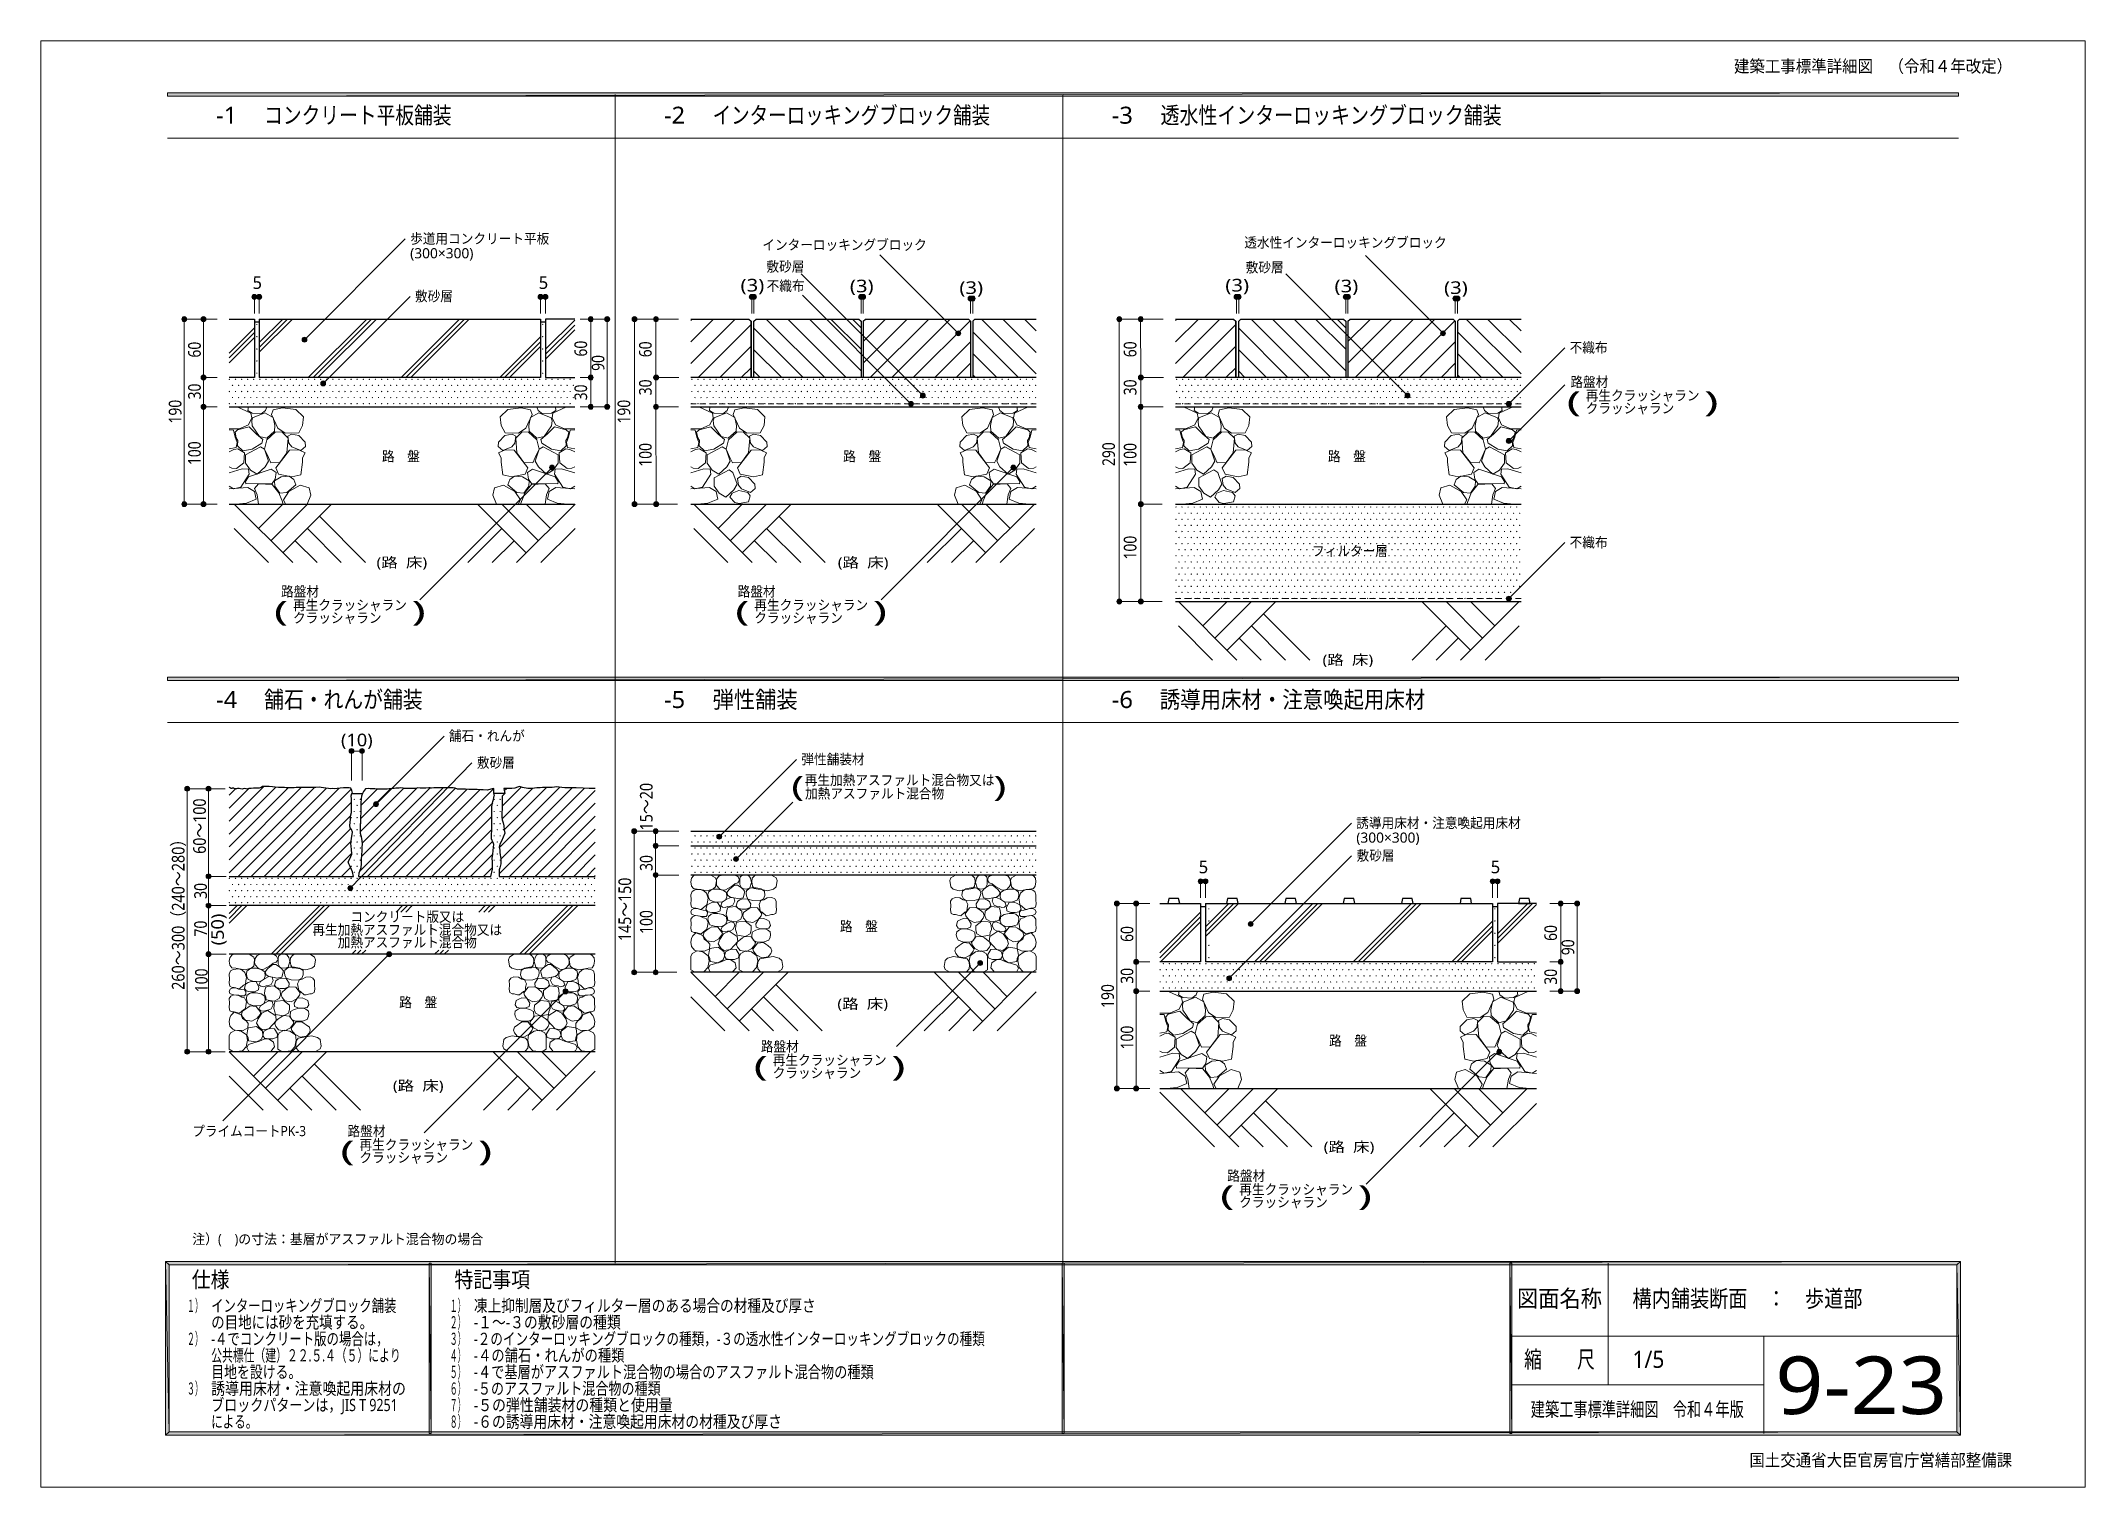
# Model space of a CAD drawing. Header units: millimetres. Extents: x 0 to 420, y 0 to 297.
import ezdxf
from ezdxf.enums import TextEntityAlignment as Align

# ---------------------------------------------------------------- set-up
doc = ezdxf.new("R2010")
doc.units = ezdxf.units.MM
doc.styles.add('kst32b', font='NotoSansJP-Variable.ttf')

msp = doc.modelspace()

# ---------------------------------------------------------------- texts
at = {"style": 'kst32b'}
for s, height, p, p2 in [('建築工事標準詳細図\u3000（令和４年改定）', 2.54, (348.01, 290.49), (405.16, 290.49)), ('-1', 3.491, (36.17, 279.97), (40.54, 279.97)), ('コンクリート平板舗装', 3.491, (46.06, 279.97), (84.54, 279.97)), ('-2', 3.491, (128.19, 279.97), (132.55, 279.97)), ('インターロッキングブロック舗装', 3.4908, (138.2, 279.97), (195.19, 279.97)), ('-3', 3.491, (220.18, 279.97), (224.54, 279.97)), ('透水性インターロッキングブロック舗装', 3.4908, (230.21, 279.97), (300.29, 279.97)), ('歩道用コンクリート平板', 2.0791, (76.05, 255.33), (104.64, 255.33)), ('インターロッキングブロック', 2.0791, (148.4, 254.06), (182.19, 254.06)), ('透水性インターロッキングブロック', 2.0791, (247.42, 254.53), (289, 254.53)), ('(300×300)', 2.079, (76.05, 252.33), (89.05, 252.33)), ('敷砂層', 2.079, (149.25, 249.6), (157.04, 249.6)), ('(3)', 2.599, (143.93, 245.51), (148.81, 245.51)), ('不織布', 2.079, (149.29, 245.64), (157.09, 245.64)), ('(3)', 2.599, (166.39, 245.34), (171.26, 245.34)), ('(3)', 2.599, (243.52, 245.51), (248.4, 245.51)), ('敷砂層', 2.079, (247.71, 249.43), (255.51, 249.43)), ('(3)', 2.599, (265.96, 245.34), (270.83, 245.34)), ('敷砂層', 2.079, (77.05, 243.5), (84.84, 243.5)), ('(3)', 2.599, (188.89, 245), (193.76, 245)), ('(3)', 2.599, (288.46, 245), (293.33, 245)), ('60', 2.599, (112.4, 232.16), (112.4, 235.4)), ('不織布', 2.079, (314.26, 232.96), (322.06, 232.96)), ('60', 2.599, (33.04, 231.94), (33.04, 235.19)), ('90', 2.599, (115.95, 229.21), (115.95, 232.46)), ('60', 2.599, (125.67, 232.01), (125.67, 235.26)), ('60', 2.599, (225.26, 232.01), (225.26, 235.26)), ('30', 2.599, (125.67, 224.2), (125.67, 227.45)), ('30', 2.599, (225.26, 224.2), (225.26, 227.45)), ('路盤材', 2.079, (314.41, 225.91), (322.21, 225.91)), ('190', 2.599, (29.06, 218.4), (29.06, 223.27)), ('30', 2.599, (33.04, 223.35), (33.04, 226.6)), ('30', 2.599, (112.4, 223.16), (112.4, 226.41)), ('190', 2.599, (121.26, 218.4), (121.26, 223.27)), ('(          )', 4.1583, (313.65, 220.83), (344.83, 220.83)), ('再生クラッシャラン', 2.079, (317.56, 223.12), (340.95, 223.12)), ('クラッシャラン', 2.079, (317.56, 220.49), (335.76, 220.49)), ('100', 2.599, (33.04, 209.87), (33.04, 214.74)), ('100', 2.599, (125.67, 209.53), (125.67, 214.4)), ('290', 2.599, (220.85, 209.68), (220.85, 214.55)), ('100', 2.599, (225.26, 209.53), (225.26, 214.4)), ('路\u3000盤', 2.079, (70.25, 210.63), (78.05, 210.63)), ('路\u3000盤', 2.079, (165.02, 210.63), (172.81, 210.63)), ('路\u3000盤', 2.079, (264.6, 210.63), (272.4, 210.63)), ('100', 2.599, (225.26, 190.48), (225.26, 195.35)), ('フィルター層', 2.079, (261.32, 191.2), (276.92, 191.2)), ('不織布', 2.079, (314.26, 192.96), (322.06, 192.96)), ('(路  床)', 2.079, (69.15, 188.83), (79.55, 188.83)), ('(路  床)', 2.079, (163.91, 188.83), (174.31, 188.83)), ('路盤材', 2.079, (49.53, 182.88), (57.33, 182.88)), ('路盤材', 2.079, (143.34, 182.88), (151.14, 182.88)), ('(          )', 4.1583, (48.07, 177.8), (79.26, 177.8)), ('再生クラッシャラン', 2.079, (51.99, 180.09), (75.38, 180.09)), ('(          )', 4.1583, (142.83, 177.8), (174.02, 177.8)), ('再生クラッシャラン', 2.079, (146.75, 180.09), (170.14, 180.09)), ('クラッシャラン', 2.079, (51.99, 177.46), (70.18, 177.46)), ('クラッシャラン', 2.079, (146.75, 177.46), (164.94, 177.46)), ('(路  床)', 2.079, (263.5, 168.83), (273.9, 168.83)), ('舗石・れんが舗装', 3.491, (46.06, 159.98), (78.61, 159.98)), ('弾性舗装', 3.491, (138.2, 159.98), (155.65, 159.98)), ('誘導用床材・注意喚起用床材', 3.4908, (230.06, 159.98), (284.6, 159.98)), ('-4', 3.491, (36.17, 159.98), (40.54, 159.98)), ('-5', 3.491, (128.19, 159.98), (132.55, 159.98)), ('-6', 3.491, (220.18, 159.98), (224.54, 159.98)), ('舗石・れんが', 2.079, (84.01, 153.23), (99.6, 153.23)), ('(10)', 2.599, (61.85, 152.12), (68.35, 152.12)), ('敷砂層', 2.079, (89.77, 147.72), (97.56, 147.72)), ('弾性舗装材', 2.079, (156.42, 148.42), (169.42, 148.42)), ('15～20', 2.599, (125.86, 134.85), (125.86, 144.6)), ('(         \u3000    )', 4.1583, (154.35, 141.84), (198.53, 141.84)), ('再生加熱アスファルト混合物又は', 2.0791, (157.12, 144.15), (196.1, 144.15)), ('加熱アスファルト混合物', 2.0791, (157.18, 141.39), (185.77, 141.39)), ('60～100', 2.599, (34.08, 130.03), (34.08, 141.4)), ('誘導用床材・注意喚起用床材', 2.0791, (270.43, 135.34), (304.21, 135.34)), ('(300×300)', 2.079, (270.43, 132.33), (283.42, 132.33)), ('260～300（240～280）', 2.5989, (29.7, 102.11), (29.7, 134.59)), ('敷砂層', 2.079, (270.49, 128.65), (278.29, 128.65)), ('30', 2.599, (125.86, 126.53), (125.86, 129.78)), ('30', 2.599, (34.29, 120.8), (34.29, 124.05)), ('145～150', 2.599, (121.45, 112.14), (121.45, 125.14)), ('(50)', 2.599, (37.78, 111.25), (37.78, 117.75)), ('コンクリート版又は', 2.079, (63.78, 116.08), (87.17, 116.08)), ('100', 2.599, (125.86, 113.6), (125.86, 118.47)), ('70', 2.599, (34.29, 113.07), (34.29, 116.32)), ('再生加熱アスファルト混合物又は', 2.0791, (55.96, 113.41), (94.95, 113.41)), ('路\u3000盤', 2.079, (164.34, 114.11), (172.13, 114.11)), ('60', 2.599, (224.62, 111.95), (224.62, 115.2)), ('60', 2.599, (311.66, 112.16), (311.66, 115.41)), ('加熱アスファルト混合物', 2.0791, (61.17, 110.83), (89.76, 110.83)), ('90', 2.599, (315.21, 109.22), (315.21, 112.47)), ('100', 2.599, (34.46, 101.62), (34.46, 106.49)), ('30', 2.599, (224.62, 103.36), (224.62, 106.61)), ('30', 2.599, (311.66, 103.17), (311.66, 106.41)), ('路\u3000盤', 2.079, (73.81, 98.51), (81.6, 98.51)), ('190', 2.599, (220.64, 98.4), (220.64, 103.28)), ('(路  床)', 2.079, (163.83, 98.21), (174.23, 98.21)), ('100', 2.599, (224.62, 89.87), (224.62, 94.75)), ('路\u3000盤', 2.079, (264.84, 90.64), (272.63, 90.64)), ('(          )', 4.1583, (146.62, 84.37), (177.81, 84.37)), ('路盤材', 2.079, (148.08, 89.45), (155.88, 89.45)), ('再生クラッシャラン', 2.079, (150.54, 86.66), (173.93, 86.66)), ('クラッシャラン', 2.079, (150.54, 84.03), (168.73, 84.03)), ('(路  床)', 2.079, (72.52, 81.39), (82.91, 81.39)), ('プライムコートPK-3', 2.0791, (31.28, 72.07), (54.67, 72.07)), ('路盤材', 2.079, (63.18, 72.07), (70.98, 72.07)), ('再生クラッシャラン', 2.079, (65.64, 69.28), (89.03, 69.28)), ('(          )', 4.1583, (61.72, 66.99), (92.91, 66.99)), ('クラッシャラン', 2.079, (65.64, 66.65), (83.83, 66.65)), ('(路  床)', 2.079, (263.74, 68.83), (274.13, 68.83)), ('路盤材', 2.079, (243.92, 62.89), (251.72, 62.89)), ('(          )', 4.1583, (242.46, 57.81), (273.65, 57.81)), ('再生クラッシャラン', 2.079, (246.38, 60.09), (269.77, 60.09)), ('クラッシャラン', 2.079, (246.38, 57.47), (264.57, 57.47)), ('注）(\u3000)の寸法：基層がアスファルト混合物の場合', 2.0791, (31.28, 49.89), (91.06, 49.89)), ('仕様', 3.273, (31.18, 40.98), (38.94, 40.98)), ('特記事項', 3.273, (85.15, 40.98), (100.68, 40.98)), ('１）', 2.51, (30.18, 35.98), (33.52, 35.98)), ('インターロッキングブロック舗装', 2.5096, (35.18, 36), (73.22, 36)), ('１）', 2.51, (84.16, 35.98), (87.49, 35.98)), ('凍上抑制層及びフィルター層のある場合の材種及び厚さ', 2.5096, (89.15, 36), (159.38, 36)), ('図面名称', 3.491, (303.45, 36.98), (320.9, 36.98)), ('構内舗装断面\u3000：\u3000歩道部', 3.4908, (327.17, 36.98), (374.42, 36.98)), ('の目地には砂を充填する。', 2.5096, (35.18, 32.6), (68.44, 32.6)), ('２）', 2.51, (84.16, 32.6), (87.49, 32.6)), ('-１～-３の敷砂層の種類', 2.5096, (89.15, 32.6), (119.32, 32.6)), ('２）', 2.51, (30.18, 29.19), (33.52, 29.19)), ('-４でコンクリート版の場合は，', 2.5096, (35.18, 29.19), (71.61, 29.19)), ('３）', 2.51, (84.16, 29.19), (87.49, 29.19)), ('-２のインターロッキングブロックの種類，-３の透水性インターロッキングブロックの種類', 2.5096, (89.15, 29.19), (194.1, 29.19)), ('公共標仕（建）２２.５.４（５）により', 2.5096, (35.18, 25.8), (74.12, 25.8)), ('目地を設ける。', 2.51, (35.18, 22.39), (53.7, 22.39)), ('４）', 2.51, (84.16, 25.78), (87.49, 25.78)), ('５）', 2.51, (84.16, 22.39), (87.49, 22.39)), ('-４の舗石・れんがの種類', 2.5096, (89.15, 25.8), (120.09, 25.8)), ('-４で基層がアスファルト混合物の場合のアスファルト混合物の種類', 2.5096, (89.15, 22.39), (171.29, 22.39)), ('縮\u3000\u3000尺', 3.491, (304.91, 24.49), (319.43, 24.49)), ('1/5', 3.491, (327.17, 24.49), (333.72, 24.49)), ('9-23', 11.831, (356.51, 14.99), (391.8, 14.99)), ('３）', 2.51, (30.18, 18.99), (33.52, 18.99)), ('誘導用床材・注意喚起用床材の', 2.5096, (35.18, 18.99), (75.19, 18.99)), ('６）', 2.51, (84.16, 18.99), (87.49, 18.99)), ('-５のアスファルト混合物の種類', 2.5096, (89.15, 18.99), (127.51, 18.99)), ('ブロックパターンは，JIS T 9251', 2.5096, (35.18, 15.6), (73.51, 15.6)), ('７）', 2.51, (84.16, 15.58), (87.49, 15.58)), ('-５の弾性舗装材の種類と使用量', 2.5096, (89.15, 15.6), (129.98, 15.6)), ('建築工事標準詳細図\u3000令和４年版', 2.919, (306.26, 14.5), (350.04, 14.5)), ('による。', 2.51, (35.18, 12.19), (44.67, 12.19)), ('８）', 2.51, (84.16, 12.19), (87.49, 12.19)), ('-６の誘導用床材・注意喚起用床材の材種及び厚さ', 2.5096, (89.15, 12.19), (152.44, 12.19)), ('国土交通省大臣官房官庁営繕部整備課', 2.54, (351.18, 4.27), (405.16, 4.27))]:
    msp.add_text(s, height=height, dxfattribs=at).set_placement(p, p2, align=Align.FIT)
for p in [(43.67, 246.04), (102.47, 246.04), (238.06, 126.05), (298.05, 126.05)]:
    msp.add_text('5', height=2.6, dxfattribs=at).set_placement(p)

# ---------------------------------------------------------------- hatches: boundary and pattern name
h = msp.add_hatch(color=7)
h.paths.add_polyline_path([(394.17, 285.62), (394.17, 286.32), (26.18, 285.62), (394.17, 285.62)])
h.paths.add_polyline_path([(394.17, 286.32), (26.18, 285.62), (26.18, 286.32), (394.17, 286.32)])
h = msp.add_hatch(color=7)
h.paths.add_polyline_path([(43.69, 244.75), (43.58, 244.58), (44.05, 244.39), (43.69, 244.75)])
h.paths.add_polyline_path([(43.58, 244.58), (44.05, 244.39), (43.54, 244.39), (43.58, 244.58)])
h.paths.add_polyline_path([(44.05, 244.39), (43.54, 244.39), (43.58, 244.2), (44.05, 244.39)])
h = msp.add_hatch(color=7)
h.paths.add_polyline_path([(43.58, 244.2), (43.69, 244.05), (44.05, 244.39), (43.58, 244.2)])
h.paths.add_polyline_path([(43.69, 244.05), (44.05, 244.39), (43.86, 243.92), (43.69, 244.05)])
h.paths.add_polyline_path([(44.05, 244.39), (43.86, 243.92), (44.05, 243.9), (44.05, 244.39)])
h = msp.add_hatch(color=7)
h.paths.add_polyline_path([(44.24, 244.86), (44.05, 244.9), (44.05, 244.39), (44.24, 244.86)])
h.paths.add_polyline_path([(44.05, 244.9), (44.05, 244.39), (43.86, 244.86), (44.05, 244.9)])
h.paths.add_polyline_path([(44.05, 244.39), (43.86, 244.86), (43.69, 244.75), (44.05, 244.39)])
h = msp.add_hatch(color=7)
h.paths.add_polyline_path([(44.56, 244.39), (44.51, 244.58), (44.05, 244.39), (44.56, 244.39)])
h.paths.add_polyline_path([(44.51, 244.58), (44.05, 244.39), (44.41, 244.75), (44.51, 244.58)])
h.paths.add_polyline_path([(44.05, 244.39), (44.41, 244.75), (44.24, 244.86), (44.05, 244.39)])
h = msp.add_hatch(color=7)
h.paths.add_polyline_path([(44.05, 243.9), (44.24, 243.92), (44.05, 244.39), (44.05, 243.9)])
h.paths.add_polyline_path([(44.24, 243.92), (44.05, 244.39), (44.41, 244.05), (44.24, 243.92)])
h.paths.add_polyline_path([(44.05, 244.39), (44.41, 244.05), (44.51, 244.2), (44.05, 244.39)])
for points in [[(44.51, 244.2), (44.56, 244.39), (44.05, 244.39), (44.51, 244.2)], [(44.58, 244.58), (44.56, 244.39), (45.04, 244.39), (44.58, 244.58)], [(103.31, 244.2), (103.34, 244.39), (102.85, 244.39), (103.31, 244.2)], [(103.38, 244.58), (103.34, 244.39), (103.84, 244.39), (103.38, 244.58)], [(146.43, 244.86), (146.24, 244.9), (146.24, 244.39), (146.43, 244.86)], [(146.88, 244.86), (146.68, 244.9), (146.68, 244.39), (146.88, 244.86)], [(168.87, 244.86), (168.68, 244.9), (168.68, 244.39), (168.87, 244.86)], [(169.33, 244.86), (169.12, 244.9), (169.12, 244.39), (169.33, 244.86)], [(191.37, 244.54), (191.18, 244.56), (191.18, 244.07), (191.37, 244.54)], [(191.83, 244.54), (191.62, 244.56), (191.62, 244.07), (191.83, 244.54)], [(246, 244.86), (245.81, 244.9), (245.81, 244.39), (246, 244.86)], [(246.46, 244.86), (246.27, 244.9), (246.27, 244.39), (246.46, 244.86)], [(268.46, 244.86), (268.27, 244.9), (268.27, 244.39), (268.46, 244.86)], [(268.9, 244.86), (268.71, 244.9), (268.71, 244.39), (268.9, 244.86)], [(290.96, 244.54), (290.77, 244.56), (290.77, 244.07), (290.96, 244.54)], [(291.4, 244.54), (291.21, 244.56), (291.21, 244.07), (291.4, 244.54)], [(29.84, 240.31), (29.65, 240.35), (29.65, 239.84), (29.84, 240.31)], [(33.8, 240.31), (33.61, 240.35), (33.61, 239.84), (33.8, 240.31)], [(113.35, 240.31), (113.16, 240.35), (113.16, 239.84), (113.35, 240.31)], [(116.73, 240.31), (116.54, 240.35), (116.54, 239.84), (116.73, 240.31)], [(122.34, 240.31), (122.15, 240.35), (122.15, 239.84), (122.34, 240.31)], [(126.75, 240.31), (126.56, 240.35), (126.56, 239.84), (126.75, 240.31)], [(221.93, 240.31), (221.74, 240.35), (221.74, 239.84), (221.93, 240.31)], [(226.34, 240.31), (226.14, 240.35), (226.14, 239.84), (226.34, 240.31)], [(44.56, 238.78), (44.53, 238.76), (44.51, 238.74), (44.53, 238.72), (44.56, 238.7), (44.58, 238.72), (44.6, 238.74), (44.58, 238.76), (44.56, 238.78)], [(44.56, 236.28), (44.53, 236.26), (44.51, 236.24), (44.53, 236.22), (44.56, 236.2), (44.58, 236.22), (44.6, 236.24), (44.58, 236.26), (44.56, 236.28)], [(53.87, 235.44), (54, 235.27), (54.33, 235.63), (53.87, 235.44)], [(103.29, 238.78), (103.27, 238.76), (103.25, 238.74), (103.27, 238.72), (103.29, 238.7), (103.31, 238.72), (103.34, 238.74), (103.31, 238.76), (103.29, 238.78)], [(103.29, 236.28), (103.27, 236.26), (103.25, 236.24), (103.27, 236.22), (103.29, 236.2), (103.31, 236.22), (103.34, 236.24), (103.31, 236.26), (103.29, 236.28)], [(188.47, 237.38), (188.3, 237.28), (188.66, 236.92), (188.47, 237.38)], [(288.06, 237.38), (287.89, 237.28), (288.25, 236.92), (288.06, 237.38)], [(44.56, 233.76), (44.53, 233.74), (44.51, 233.72), (44.53, 233.7), (44.56, 233.68), (44.58, 233.7), (44.6, 233.72), (44.58, 233.74), (44.56, 233.76)], [(44.56, 231.27), (44.53, 231.25), (44.51, 231.22), (44.53, 231.2), (44.56, 231.18), (44.58, 231.2), (44.6, 231.22), (44.58, 231.25), (44.56, 231.27)], [(103.29, 233.76), (103.27, 233.74), (103.25, 233.72), (103.27, 233.7), (103.29, 233.68), (103.31, 233.7), (103.34, 233.72), (103.31, 233.74), (103.29, 233.76)], [(103.29, 231.27), (103.27, 231.25), (103.25, 231.22), (103.27, 231.2), (103.29, 231.18), (103.31, 231.2), (103.34, 231.22), (103.31, 231.25), (103.29, 231.27)], [(33.8, 228.3), (33.61, 228.35), (33.61, 227.84), (33.8, 228.3)], [(38.93, 227.52), (38.9, 227.5), (38.88, 227.48), (38.9, 227.46), (38.93, 227.44), (38.95, 227.46), (38.97, 227.48), (38.95, 227.5), (38.93, 227.52)], [(40.17, 227.52), (40.15, 227.5), (40.13, 227.48), (40.15, 227.46), (40.17, 227.44), (40.2, 227.46), (40.22, 227.48), (40.2, 227.5), (40.17, 227.52)], [(41.42, 227.52), (41.4, 227.5), (41.38, 227.48), (41.4, 227.46), (41.42, 227.44), (41.44, 227.46), (41.47, 227.48), (41.44, 227.5), (41.42, 227.52)], [(42.67, 227.52), (42.65, 227.5), (42.63, 227.48), (42.65, 227.46), (42.67, 227.44), (42.69, 227.46), (42.71, 227.48), (42.69, 227.5), (42.67, 227.52)], [(43.92, 227.52), (43.9, 227.5), (43.88, 227.48), (43.9, 227.46), (43.92, 227.44), (43.94, 227.46), (43.96, 227.48), (43.94, 227.5), (43.92, 227.52)], [(44.56, 228.77), (44.53, 228.75), (44.51, 228.73), (44.53, 228.71), (44.56, 228.68), (44.58, 228.71), (44.6, 228.73), (44.58, 228.75), (44.56, 228.77)], [(45.17, 227.52), (45.15, 227.5), (45.13, 227.48), (45.15, 227.46), (45.17, 227.44), (45.19, 227.46), (45.21, 227.48), (45.19, 227.5), (45.17, 227.52)], [(46.42, 227.52), (46.4, 227.5), (46.38, 227.48), (46.4, 227.46), (46.42, 227.44), (46.44, 227.46), (46.46, 227.48), (46.44, 227.5), (46.42, 227.52)], [(47.69, 227.52), (47.67, 227.5), (47.65, 227.48), (47.67, 227.46), (47.69, 227.44), (47.71, 227.46), (47.73, 227.48), (47.71, 227.5), (47.69, 227.52)], [(48.94, 227.52), (48.92, 227.5), (48.89, 227.48), (48.92, 227.46), (48.94, 227.44), (48.96, 227.46), (48.98, 227.48), (48.96, 227.5), (48.94, 227.52)], [(50.19, 227.52), (50.17, 227.5), (50.14, 227.48), (50.17, 227.46), (50.19, 227.44), (50.21, 227.46), (50.23, 227.48), (50.21, 227.5), (50.19, 227.52)], [(51.44, 227.52), (51.41, 227.5), (51.39, 227.48), (51.41, 227.46), (51.44, 227.44), (51.46, 227.46), (51.48, 227.48), (51.46, 227.5), (51.44, 227.52)], [(52.68, 227.52), (52.66, 227.5), (52.64, 227.48), (52.66, 227.46), (52.68, 227.44), (52.71, 227.46), (52.73, 227.48), (52.71, 227.5), (52.68, 227.52)], [(53.93, 227.52), (53.91, 227.5), (53.89, 227.48), (53.91, 227.46), (53.93, 227.44), (53.95, 227.46), (53.97, 227.48), (53.95, 227.5), (53.93, 227.52)], [(55.18, 227.52), (55.16, 227.5), (55.14, 227.48), (55.16, 227.46), (55.18, 227.44), (55.2, 227.46), (55.22, 227.48), (55.2, 227.5), (55.18, 227.52)], [(56.43, 227.52), (56.41, 227.5), (56.39, 227.48), (56.41, 227.46), (56.43, 227.44), (56.45, 227.46), (56.47, 227.48), (56.45, 227.5), (56.43, 227.52)], [(57.68, 227.52), (57.66, 227.5), (57.64, 227.48), (57.66, 227.46), (57.68, 227.44), (57.7, 227.46), (57.72, 227.48), (57.7, 227.5), (57.68, 227.52)], [(58.93, 227.52), (58.91, 227.5), (58.89, 227.48), (58.91, 227.46), (58.93, 227.44), (58.95, 227.46), (58.97, 227.48), (58.95, 227.5), (58.93, 227.52)], [(60.18, 227.52), (60.16, 227.5), (60.13, 227.48), (60.16, 227.46), (60.18, 227.44), (60.2, 227.46), (60.22, 227.48), (60.2, 227.5), (60.18, 227.52)], [(61.43, 227.52), (61.4, 227.5), (61.38, 227.48), (61.4, 227.46), (61.43, 227.44), (61.45, 227.46), (61.47, 227.48), (61.45, 227.5), (61.43, 227.52)], [(62.67, 227.52), (62.65, 227.5), (62.63, 227.48), (62.65, 227.46), (62.67, 227.44), (62.7, 227.46), (62.72, 227.48), (62.7, 227.5), (62.67, 227.52)], [(63.92, 227.52), (63.9, 227.5), (63.88, 227.48), (63.9, 227.46), (63.92, 227.44), (63.94, 227.46), (63.97, 227.48), (63.94, 227.5), (63.92, 227.52)], [(65.17, 227.52), (65.15, 227.5), (65.13, 227.48), (65.15, 227.46), (65.17, 227.44), (65.19, 227.46), (65.21, 227.48), (65.19, 227.5), (65.17, 227.52)], [(66.42, 227.52), (66.4, 227.5), (66.38, 227.48), (66.4, 227.46), (66.42, 227.44), (66.44, 227.46), (66.46, 227.48), (66.44, 227.5), (66.42, 227.52)], [(67.67, 227.52), (67.65, 227.5), (67.63, 227.48), (67.65, 227.46), (67.67, 227.44), (67.69, 227.46), (67.71, 227.48), (67.69, 227.5), (67.67, 227.52)], [(68.92, 227.52), (68.9, 227.5), (68.88, 227.48), (68.9, 227.46), (68.92, 227.44), (68.94, 227.46), (68.96, 227.48), (68.94, 227.5), (68.92, 227.52)], [(70.19, 227.52), (70.17, 227.5), (70.15, 227.48), (70.17, 227.46), (70.19, 227.44), (70.21, 227.46), (70.23, 227.48), (70.21, 227.5), (70.19, 227.52)], [(71.44, 227.52), (71.42, 227.5), (71.4, 227.48), (71.42, 227.46), (71.44, 227.44), (71.46, 227.46), (71.48, 227.48), (71.46, 227.5), (71.44, 227.52)], [(72.69, 227.52), (72.67, 227.5), (72.64, 227.48), (72.67, 227.46), (72.69, 227.44), (72.71, 227.46), (72.73, 227.48), (72.71, 227.5), (72.69, 227.52)], [(73.94, 227.52), (73.91, 227.5), (73.89, 227.48), (73.91, 227.46), (73.94, 227.44), (73.96, 227.46), (73.98, 227.48), (73.96, 227.5), (73.94, 227.52)], [(75.18, 227.52), (75.16, 227.5), (75.14, 227.48), (75.16, 227.46), (75.18, 227.44), (75.21, 227.46), (75.23, 227.48), (75.21, 227.5), (75.18, 227.52)], [(76.43, 227.52), (76.41, 227.5), (76.39, 227.48), (76.41, 227.46), (76.43, 227.44), (76.45, 227.46), (76.48, 227.48), (76.45, 227.5), (76.43, 227.52)], [(77.68, 227.52), (77.66, 227.5), (77.64, 227.48), (77.66, 227.46), (77.68, 227.44), (77.7, 227.46), (77.72, 227.48), (77.7, 227.5), (77.68, 227.52)], [(78.93, 227.52), (78.91, 227.5), (78.89, 227.48), (78.91, 227.46), (78.93, 227.44), (78.95, 227.46), (78.97, 227.48), (78.95, 227.5), (78.93, 227.52)], [(80.18, 227.52), (80.16, 227.5), (80.14, 227.48), (80.16, 227.46), (80.18, 227.44), (80.2, 227.46), (80.22, 227.48), (80.2, 227.5), (80.18, 227.52)], [(81.43, 227.52), (81.41, 227.5), (81.39, 227.48), (81.41, 227.46), (81.43, 227.44), (81.45, 227.46), (81.47, 227.48), (81.45, 227.5), (81.43, 227.52)], [(82.68, 227.52), (82.66, 227.5), (82.63, 227.48), (82.66, 227.46), (82.68, 227.44), (82.7, 227.46), (82.72, 227.48), (82.7, 227.5), (82.68, 227.52)], [(83.93, 227.52), (83.9, 227.5), (83.88, 227.48), (83.9, 227.46), (83.93, 227.44), (83.95, 227.46), (83.97, 227.48), (83.95, 227.5), (83.93, 227.52)], [(85.17, 227.52), (85.15, 227.5), (85.13, 227.48), (85.15, 227.46), (85.17, 227.44), (85.2, 227.46), (85.22, 227.48), (85.2, 227.5), (85.17, 227.52)], [(86.42, 227.52), (86.4, 227.5), (86.38, 227.48), (86.4, 227.46), (86.42, 227.44), (86.44, 227.46), (86.47, 227.48), (86.44, 227.5), (86.42, 227.52)], [(87.67, 227.52), (87.65, 227.5), (87.63, 227.48), (87.65, 227.46), (87.67, 227.44), (87.69, 227.46), (87.71, 227.48), (87.69, 227.5), (87.67, 227.52)], [(88.92, 227.52), (88.9, 227.5), (88.88, 227.48), (88.9, 227.46), (88.92, 227.44), (88.94, 227.46), (88.96, 227.48), (88.94, 227.5), (88.92, 227.52)], [(90.17, 227.52), (90.15, 227.5), (90.13, 227.48), (90.15, 227.46), (90.17, 227.44), (90.19, 227.46), (90.21, 227.48), (90.19, 227.5), (90.17, 227.52)], [(91.42, 227.52), (91.4, 227.5), (91.38, 227.48), (91.4, 227.46), (91.42, 227.44), (91.44, 227.46), (91.46, 227.48), (91.44, 227.5), (91.42, 227.52)], [(92.67, 227.52), (92.65, 227.5), (92.63, 227.48), (92.65, 227.46), (92.67, 227.44), (92.69, 227.46), (92.71, 227.48), (92.69, 227.5), (92.67, 227.52)], [(93.94, 227.52), (93.92, 227.5), (93.9, 227.48), (93.92, 227.46), (93.94, 227.44), (93.96, 227.46), (93.98, 227.48), (93.96, 227.5), (93.94, 227.52)], [(95.19, 227.52), (95.17, 227.5), (95.14, 227.48), (95.17, 227.46), (95.19, 227.44), (95.21, 227.46), (95.23, 227.48), (95.21, 227.5), (95.19, 227.52)], [(96.44, 227.52), (96.41, 227.5), (96.39, 227.48), (96.41, 227.46), (96.44, 227.44), (96.46, 227.46), (96.48, 227.48), (96.46, 227.5), (96.44, 227.52)], [(97.68, 227.52), (97.66, 227.5), (97.64, 227.48), (97.66, 227.46), (97.68, 227.44), (97.71, 227.46), (97.73, 227.48), (97.71, 227.5), (97.68, 227.52)], [(98.93, 227.52), (98.91, 227.5), (98.89, 227.48), (98.91, 227.46), (98.93, 227.44), (98.95, 227.46), (98.98, 227.48), (98.95, 227.5), (98.93, 227.52)], [(100.18, 227.52), (100.16, 227.5), (100.14, 227.48), (100.16, 227.46), (100.18, 227.44), (100.2, 227.46), (100.22, 227.48), (100.2, 227.5), (100.18, 227.52)], [(101.43, 227.52), (101.41, 227.5), (101.39, 227.48), (101.41, 227.46), (101.43, 227.44), (101.45, 227.46), (101.47, 227.48), (101.45, 227.5), (101.43, 227.52)], [(102.68, 227.52), (102.66, 227.5), (102.64, 227.48), (102.66, 227.46), (102.68, 227.44), (102.7, 227.46), (102.72, 227.48), (102.7, 227.5), (102.68, 227.52)], [(103.29, 228.77), (103.27, 228.75), (103.25, 228.73), (103.27, 228.71), (103.29, 228.68), (103.31, 228.71), (103.34, 228.73), (103.31, 228.75), (103.29, 228.77)], [(103.93, 227.52), (103.91, 227.5), (103.89, 227.48), (103.91, 227.46), (103.93, 227.44), (103.95, 227.46), (103.97, 227.48), (103.95, 227.5), (103.93, 227.52)], [(105.18, 227.52), (105.16, 227.5), (105.13, 227.48), (105.16, 227.46), (105.18, 227.44), (105.2, 227.46), (105.22, 227.48), (105.2, 227.5), (105.18, 227.52)], [(106.43, 227.52), (106.4, 227.5), (106.38, 227.48), (106.4, 227.46), (106.43, 227.44), (106.45, 227.46), (106.47, 227.48), (106.45, 227.5), (106.43, 227.52)], [(107.67, 227.52), (107.65, 227.5), (107.63, 227.48), (107.65, 227.46), (107.67, 227.44), (107.7, 227.46), (107.72, 227.48), (107.7, 227.5), (107.67, 227.52)], [(108.92, 227.52), (108.9, 227.5), (108.88, 227.48), (108.9, 227.46), (108.92, 227.44), (108.94, 227.46), (108.97, 227.48), (108.94, 227.5), (108.92, 227.52)], [(112.95, 227.37), (113.16, 227.33), (113.16, 227.84), (112.95, 227.37)], [(126.39, 227.37), (126.58, 227.33), (126.58, 227.84), (126.39, 227.37)], [(133.92, 227.52), (133.9, 227.5), (133.88, 227.48), (133.9, 227.46), (133.92, 227.44), (133.94, 227.46), (133.96, 227.48), (133.94, 227.5), (133.92, 227.52)], [(135.17, 227.52), (135.15, 227.5), (135.13, 227.48), (135.15, 227.46), (135.17, 227.44), (135.19, 227.46), (135.21, 227.48), (135.19, 227.5), (135.17, 227.52)], [(136.42, 227.52), (136.4, 227.5), (136.38, 227.48), (136.4, 227.46), (136.42, 227.44), (136.44, 227.46), (136.46, 227.48), (136.44, 227.5), (136.42, 227.52)], [(137.67, 227.52), (137.65, 227.5), (137.63, 227.48), (137.65, 227.46), (137.67, 227.44), (137.69, 227.46), (137.71, 227.48), (137.69, 227.5), (137.67, 227.52)], [(138.92, 227.52), (138.9, 227.5), (138.87, 227.48), (138.9, 227.46), (138.92, 227.44), (138.94, 227.46), (138.96, 227.48), (138.94, 227.5), (138.92, 227.52)], [(140.19, 227.52), (140.17, 227.5), (140.14, 227.48), (140.17, 227.46), (140.19, 227.44), (140.21, 227.46), (140.23, 227.48), (140.21, 227.5), (140.19, 227.52)], [(141.44, 227.52), (141.41, 227.5), (141.39, 227.48), (141.41, 227.46), (141.44, 227.44), (141.46, 227.46), (141.48, 227.48), (141.46, 227.5), (141.44, 227.52)], [(142.68, 227.52), (142.66, 227.5), (142.64, 227.48), (142.66, 227.46), (142.68, 227.44), (142.71, 227.46), (142.73, 227.48), (142.71, 227.5), (142.68, 227.52)], [(143.93, 227.52), (143.91, 227.5), (143.89, 227.48), (143.91, 227.46), (143.93, 227.44), (143.95, 227.46), (143.98, 227.48), (143.95, 227.5), (143.93, 227.52)], [(145.18, 227.52), (145.16, 227.5), (145.14, 227.48), (145.16, 227.46), (145.18, 227.44), (145.2, 227.46), (145.22, 227.48), (145.2, 227.5), (145.18, 227.52)], [(146.43, 227.52), (146.41, 227.5), (146.39, 227.48), (146.41, 227.46), (146.43, 227.44), (146.45, 227.46), (146.47, 227.48), (146.45, 227.5), (146.43, 227.52)], [(147.68, 227.52), (147.66, 227.5), (147.64, 227.48), (147.66, 227.46), (147.68, 227.44), (147.7, 227.46), (147.72, 227.48), (147.7, 227.5), (147.68, 227.52)], [(148.93, 227.52), (148.91, 227.5), (148.89, 227.48), (148.91, 227.46), (148.93, 227.44), (148.95, 227.46), (148.97, 227.48), (148.95, 227.5), (148.93, 227.52)], [(150.18, 227.52), (150.16, 227.5), (150.14, 227.48), (150.16, 227.46), (150.18, 227.44), (150.2, 227.46), (150.22, 227.48), (150.2, 227.5), (150.18, 227.52)], [(151.43, 227.52), (151.41, 227.5), (151.38, 227.48), (151.41, 227.46), (151.43, 227.44), (151.45, 227.46), (151.47, 227.48), (151.45, 227.5), (151.43, 227.52)], [(152.68, 227.52), (152.65, 227.5), (152.63, 227.48), (152.65, 227.46), (152.68, 227.44), (152.7, 227.46), (152.72, 227.48), (152.7, 227.5), (152.68, 227.52)], [(153.92, 227.52), (153.9, 227.5), (153.88, 227.48), (153.9, 227.46), (153.92, 227.44), (153.95, 227.46), (153.97, 227.48), (153.95, 227.5), (153.92, 227.52)], [(155.17, 227.52), (155.15, 227.5), (155.13, 227.48), (155.15, 227.46), (155.17, 227.44), (155.19, 227.46), (155.22, 227.48), (155.19, 227.5), (155.17, 227.52)], [(156.42, 227.52), (156.4, 227.5), (156.38, 227.48), (156.4, 227.46), (156.42, 227.44), (156.44, 227.46), (156.46, 227.48), (156.44, 227.5), (156.42, 227.52)], [(157.67, 227.52), (157.65, 227.5), (157.63, 227.48), (157.65, 227.46), (157.67, 227.44), (157.69, 227.46), (157.71, 227.48), (157.69, 227.5), (157.67, 227.52)], [(158.92, 227.52), (158.9, 227.5), (158.88, 227.48), (158.9, 227.46), (158.92, 227.44), (158.94, 227.46), (158.96, 227.48), (158.94, 227.5), (158.92, 227.52)], [(160.17, 227.52), (160.15, 227.5), (160.13, 227.48), (160.15, 227.46), (160.17, 227.44), (160.19, 227.46), (160.21, 227.48), (160.19, 227.5), (160.17, 227.52)], [(161.42, 227.52), (161.4, 227.5), (161.37, 227.48), (161.4, 227.46), (161.42, 227.44), (161.44, 227.46), (161.46, 227.48), (161.44, 227.5), (161.42, 227.52)], [(162.67, 227.52), (162.64, 227.5), (162.62, 227.48), (162.64, 227.46), (162.67, 227.44), (162.69, 227.46), (162.71, 227.48), (162.69, 227.5), (162.67, 227.52)], [(163.94, 227.52), (163.91, 227.5), (163.89, 227.48), (163.91, 227.46), (163.94, 227.44), (163.96, 227.46), (163.98, 227.48), (163.96, 227.5), (163.94, 227.52)], [(165.18, 227.52), (165.16, 227.5), (165.14, 227.48), (165.16, 227.46), (165.18, 227.44), (165.21, 227.46), (165.23, 227.48), (165.21, 227.5), (165.18, 227.52)], [(166.43, 227.52), (166.41, 227.5), (166.39, 227.48), (166.41, 227.46), (166.43, 227.44), (166.45, 227.46), (166.48, 227.48), (166.45, 227.5), (166.43, 227.52)], [(167.68, 227.52), (167.66, 227.5), (167.64, 227.48), (167.66, 227.46), (167.68, 227.44), (167.7, 227.46), (167.72, 227.48), (167.7, 227.5), (167.68, 227.52)], [(168.93, 227.52), (168.91, 227.5), (168.89, 227.48), (168.91, 227.46), (168.93, 227.44), (168.95, 227.46), (168.97, 227.48), (168.95, 227.5), (168.93, 227.52)], [(170.18, 227.52), (170.16, 227.5), (170.14, 227.48), (170.16, 227.46), (170.18, 227.44), (170.2, 227.46), (170.22, 227.48), (170.2, 227.5), (170.18, 227.52)], [(171.43, 227.52), (171.41, 227.5), (171.39, 227.48), (171.41, 227.46), (171.43, 227.44), (171.45, 227.46), (171.47, 227.48), (171.45, 227.5), (171.43, 227.52)], [(172.68, 227.52), (172.66, 227.5), (172.64, 227.48), (172.66, 227.46), (172.68, 227.44), (172.7, 227.46), (172.72, 227.48), (172.7, 227.5), (172.68, 227.52)], [(173.93, 227.52), (173.91, 227.5), (173.88, 227.48), (173.91, 227.46), (173.93, 227.44), (173.95, 227.46), (173.97, 227.48), (173.95, 227.5), (173.93, 227.52)], [(175.18, 227.52), (175.15, 227.5), (175.13, 227.48), (175.15, 227.46), (175.18, 227.44), (175.2, 227.46), (175.22, 227.48), (175.2, 227.5), (175.18, 227.52)], [(176.42, 227.52), (176.4, 227.5), (176.38, 227.48), (176.4, 227.46), (176.42, 227.44), (176.45, 227.46), (176.47, 227.48), (176.45, 227.5), (176.42, 227.52)], [(177.67, 227.52), (177.65, 227.5), (177.63, 227.48), (177.65, 227.46), (177.67, 227.44), (177.69, 227.46), (177.72, 227.48), (177.69, 227.5), (177.67, 227.52)], [(178.92, 227.52), (178.9, 227.5), (178.88, 227.48), (178.9, 227.46), (178.92, 227.44), (178.94, 227.46), (178.96, 227.48), (178.94, 227.5), (178.92, 227.52)], [(180.17, 227.52), (180.15, 227.5), (180.13, 227.48), (180.15, 227.46), (180.17, 227.44), (180.19, 227.46), (180.21, 227.48), (180.19, 227.5), (180.17, 227.52)], [(181.42, 227.52), (181.4, 227.5), (181.38, 227.48), (181.4, 227.46), (181.42, 227.44), (181.44, 227.46), (181.46, 227.48), (181.44, 227.5), (181.42, 227.52)], [(182.67, 227.52), (182.65, 227.5), (182.63, 227.48), (182.65, 227.46), (182.67, 227.44), (182.69, 227.46), (182.71, 227.48), (182.69, 227.5), (182.67, 227.52)], [(183.92, 227.52), (183.9, 227.5), (183.87, 227.48), (183.9, 227.46), (183.92, 227.44), (183.94, 227.46), (183.96, 227.48), (183.94, 227.5), (183.92, 227.52)], [(185.17, 227.52), (185.14, 227.5), (185.12, 227.48), (185.14, 227.46), (185.17, 227.44), (185.19, 227.46), (185.21, 227.48), (185.19, 227.5), (185.17, 227.52)], [(186.41, 227.52), (186.39, 227.5), (186.37, 227.48), (186.39, 227.46), (186.41, 227.44), (186.44, 227.46), (186.46, 227.48), (186.44, 227.5), (186.41, 227.52)], [(187.68, 227.52), (187.66, 227.5), (187.64, 227.48), (187.66, 227.46), (187.68, 227.44), (187.71, 227.46), (187.73, 227.48), (187.71, 227.5), (187.68, 227.52)], [(188.93, 227.52), (188.91, 227.5), (188.89, 227.48), (188.91, 227.46), (188.93, 227.44), (188.95, 227.46), (188.98, 227.48), (188.95, 227.5), (188.93, 227.52)], [(190.18, 227.52), (190.16, 227.5), (190.14, 227.48), (190.16, 227.46), (190.18, 227.44), (190.2, 227.46), (190.22, 227.48), (190.2, 227.5), (190.18, 227.52)], [(191.43, 227.52), (191.41, 227.5), (191.39, 227.48), (191.41, 227.46), (191.43, 227.44), (191.45, 227.46), (191.47, 227.48), (191.45, 227.5), (191.43, 227.52)], [(192.68, 227.52), (192.66, 227.5), (192.64, 227.48), (192.66, 227.46), (192.68, 227.44), (192.7, 227.46), (192.72, 227.48), (192.7, 227.5), (192.68, 227.52)], [(193.93, 227.52), (193.91, 227.5), (193.89, 227.48), (193.91, 227.46), (193.93, 227.44), (193.95, 227.46), (193.97, 227.48), (193.95, 227.5), (193.93, 227.52)], [(195.18, 227.52), (195.16, 227.5), (195.14, 227.48), (195.16, 227.46), (195.18, 227.44), (195.2, 227.46), (195.22, 227.48), (195.2, 227.5), (195.18, 227.52)], [(196.43, 227.52), (196.41, 227.5), (196.38, 227.48), (196.41, 227.46), (196.43, 227.44), (196.45, 227.46), (196.47, 227.48), (196.45, 227.5), (196.43, 227.52)], [(197.68, 227.52), (197.65, 227.5), (197.63, 227.48), (197.65, 227.46), (197.68, 227.44), (197.7, 227.46), (197.72, 227.48), (197.7, 227.5), (197.68, 227.52)], [(198.92, 227.52), (198.9, 227.5), (198.88, 227.48), (198.9, 227.46), (198.92, 227.44), (198.95, 227.46), (198.97, 227.48), (198.95, 227.5), (198.92, 227.52)], [(201.42, 227.52), (201.4, 227.5), (201.38, 227.48), (201.4, 227.46), (201.42, 227.44), (201.44, 227.46), (201.46, 227.48), (201.44, 227.5), (201.42, 227.52)], [(202.67, 227.52), (202.65, 227.5), (202.63, 227.48), (202.65, 227.46), (202.67, 227.44), (202.69, 227.46), (202.71, 227.48), (202.69, 227.5), (202.67, 227.52)], [(203.92, 227.52), (203.9, 227.5), (203.88, 227.48), (203.9, 227.46), (203.92, 227.44), (203.94, 227.46), (203.96, 227.48), (203.94, 227.5), (203.92, 227.52)], [(225.95, 227.37), (226.14, 227.33), (226.14, 227.84), (225.95, 227.37)], [(233.51, 227.52), (233.49, 227.5), (233.47, 227.48), (233.49, 227.46), (233.51, 227.44), (233.53, 227.46), (233.55, 227.48), (233.53, 227.5), (233.51, 227.52)], [(234.76, 227.52), (234.74, 227.5), (234.72, 227.48), (234.74, 227.46), (234.76, 227.44), (234.78, 227.46), (234.8, 227.48), (234.78, 227.5), (234.76, 227.52)], [(236.01, 227.52), (235.99, 227.5), (235.97, 227.48), (235.99, 227.46), (236.01, 227.44), (236.03, 227.46), (236.05, 227.48), (236.03, 227.5), (236.01, 227.52)], [(237.26, 227.52), (237.24, 227.5), (237.21, 227.48), (237.24, 227.46), (237.26, 227.44), (237.28, 227.46), (237.3, 227.48), (237.28, 227.5), (237.26, 227.52)], [(238.51, 227.52), (238.48, 227.5), (238.46, 227.48), (238.48, 227.46), (238.51, 227.44), (238.53, 227.46), (238.55, 227.48), (238.53, 227.5), (238.51, 227.52)], [(239.75, 227.52), (239.73, 227.5), (239.71, 227.48), (239.73, 227.46), (239.75, 227.44), (239.78, 227.46), (239.8, 227.48), (239.78, 227.5), (239.75, 227.52)], [(241, 227.52), (240.98, 227.5), (240.96, 227.48), (240.98, 227.46), (241, 227.44), (241.02, 227.46), (241.05, 227.48), (241.02, 227.5), (241, 227.52)], [(242.25, 227.52), (242.23, 227.5), (242.21, 227.48), (242.23, 227.46), (242.25, 227.44), (242.27, 227.46), (242.29, 227.48), (242.27, 227.5), (242.25, 227.52)], [(243.5, 227.52), (243.48, 227.5), (243.46, 227.48), (243.48, 227.46), (243.5, 227.44), (243.52, 227.46), (243.54, 227.48), (243.52, 227.5), (243.5, 227.52)], [(244.75, 227.52), (244.73, 227.5), (244.71, 227.48), (244.73, 227.46), (244.75, 227.44), (244.77, 227.46), (244.79, 227.48), (244.77, 227.5), (244.75, 227.52)], [(246, 227.52), (245.98, 227.5), (245.96, 227.48), (245.98, 227.46), (246, 227.44), (246.02, 227.46), (246.04, 227.48), (246.02, 227.5), (246, 227.52)], [(247.25, 227.52), (247.23, 227.5), (247.21, 227.48), (247.23, 227.46), (247.25, 227.44), (247.27, 227.46), (247.29, 227.48), (247.27, 227.5), (247.25, 227.52)], [(248.5, 227.52), (248.48, 227.5), (248.45, 227.48), (248.48, 227.46), (248.5, 227.44), (248.52, 227.46), (248.54, 227.48), (248.52, 227.5), (248.5, 227.52)], [(249.77, 227.52), (249.75, 227.5), (249.72, 227.48), (249.75, 227.46), (249.77, 227.44), (249.79, 227.46), (249.81, 227.48), (249.79, 227.5), (249.77, 227.52)], [(251.02, 227.52), (250.99, 227.5), (250.97, 227.48), (250.99, 227.46), (251.02, 227.44), (251.04, 227.46), (251.06, 227.48), (251.04, 227.5), (251.02, 227.52)], [(252.26, 227.52), (252.24, 227.5), (252.22, 227.48), (252.24, 227.46), (252.26, 227.44), (252.29, 227.46), (252.31, 227.48), (252.29, 227.5), (252.26, 227.52)], [(253.51, 227.52), (253.49, 227.5), (253.47, 227.48), (253.49, 227.46), (253.51, 227.44), (253.53, 227.46), (253.56, 227.48), (253.53, 227.5), (253.51, 227.52)], [(254.76, 227.52), (254.74, 227.5), (254.72, 227.48), (254.74, 227.46), (254.76, 227.44), (254.78, 227.46), (254.8, 227.48), (254.78, 227.5), (254.76, 227.52)], [(256.01, 227.52), (255.99, 227.5), (255.97, 227.48), (255.99, 227.46), (256.01, 227.44), (256.03, 227.46), (256.05, 227.48), (256.03, 227.5), (256.01, 227.52)], [(257.26, 227.52), (257.24, 227.5), (257.22, 227.48), (257.24, 227.46), (257.26, 227.44), (257.28, 227.46), (257.3, 227.48), (257.28, 227.5), (257.26, 227.52)], [(258.51, 227.52), (258.49, 227.5), (258.47, 227.48), (258.49, 227.46), (258.51, 227.44), (258.53, 227.46), (258.55, 227.48), (258.53, 227.5), (258.51, 227.52)], [(259.76, 227.52), (259.74, 227.5), (259.72, 227.48), (259.74, 227.46), (259.76, 227.44), (259.78, 227.46), (259.8, 227.48), (259.78, 227.5), (259.76, 227.52)], [(261.01, 227.52), (260.99, 227.5), (260.96, 227.48), (260.99, 227.46), (261.01, 227.44), (261.03, 227.46), (261.05, 227.48), (261.03, 227.5), (261.01, 227.52)], [(262.26, 227.52), (262.23, 227.5), (262.21, 227.48), (262.23, 227.46), (262.26, 227.44), (262.28, 227.46), (262.3, 227.48), (262.28, 227.5), (262.26, 227.52)], [(263.5, 227.52), (263.48, 227.5), (263.46, 227.48), (263.48, 227.46), (263.5, 227.44), (263.52, 227.46), (263.55, 227.48), (263.52, 227.5), (263.5, 227.52)], [(264.75, 227.52), (264.73, 227.5), (264.71, 227.48), (264.73, 227.46), (264.75, 227.44), (264.77, 227.46), (264.79, 227.48), (264.77, 227.5), (264.75, 227.52)], [(266, 227.52), (265.98, 227.5), (265.96, 227.48), (265.98, 227.46), (266, 227.44), (266.02, 227.46), (266.04, 227.48), (266.02, 227.5), (266, 227.52)], [(267.25, 227.52), (267.23, 227.5), (267.21, 227.48), (267.23, 227.46), (267.25, 227.44), (267.27, 227.46), (267.29, 227.48), (267.27, 227.5), (267.25, 227.52)], [(268.5, 227.52), (268.48, 227.5), (268.46, 227.48), (268.48, 227.46), (268.5, 227.44), (268.52, 227.46), (268.54, 227.48), (268.52, 227.5), (268.5, 227.52)], [(269.75, 227.52), (269.73, 227.5), (269.71, 227.48), (269.73, 227.46), (269.75, 227.44), (269.77, 227.46), (269.79, 227.48), (269.77, 227.5), (269.75, 227.52)], [(271, 227.52), (270.98, 227.5), (270.95, 227.48), (270.98, 227.46), (271, 227.44), (271.02, 227.46), (271.04, 227.48), (271.02, 227.5), (271, 227.52)], [(272.27, 227.52), (272.25, 227.5), (272.22, 227.48), (272.25, 227.46), (272.27, 227.44), (272.29, 227.46), (272.31, 227.48), (272.29, 227.5), (272.27, 227.52)], [(273.52, 227.52), (273.49, 227.5), (273.47, 227.48), (273.49, 227.46), (273.52, 227.44), (273.54, 227.46), (273.56, 227.48), (273.54, 227.5), (273.52, 227.52)], [(274.76, 227.52), (274.74, 227.5), (274.72, 227.48), (274.74, 227.46), (274.76, 227.44), (274.79, 227.46), (274.81, 227.48), (274.79, 227.5), (274.76, 227.52)], [(276.01, 227.52), (275.99, 227.5), (275.97, 227.48), (275.99, 227.46), (276.01, 227.44), (276.03, 227.46), (276.06, 227.48), (276.03, 227.5), (276.01, 227.52)], [(277.26, 227.52), (277.24, 227.5), (277.22, 227.48), (277.24, 227.46), (277.26, 227.44), (277.28, 227.46), (277.3, 227.48), (277.28, 227.5), (277.26, 227.52)], [(278.51, 227.52), (278.49, 227.5), (278.47, 227.48), (278.49, 227.46), (278.51, 227.44), (278.53, 227.46), (278.55, 227.48), (278.53, 227.5), (278.51, 227.52)], [(279.76, 227.52), (279.74, 227.5), (279.72, 227.48), (279.74, 227.46), (279.76, 227.44), (279.78, 227.46), (279.8, 227.48), (279.78, 227.5), (279.76, 227.52)], [(281.01, 227.52), (280.99, 227.5), (280.97, 227.48), (280.99, 227.46), (281.01, 227.44), (281.03, 227.46), (281.05, 227.48), (281.03, 227.5), (281.01, 227.52)], [(282.26, 227.52), (282.24, 227.5), (282.22, 227.48), (282.24, 227.46), (282.26, 227.44), (282.28, 227.46), (282.3, 227.48), (282.28, 227.5), (282.26, 227.52)], [(283.51, 227.52), (283.49, 227.5), (283.46, 227.48), (283.49, 227.46), (283.51, 227.44), (283.53, 227.46), (283.55, 227.48), (283.53, 227.5), (283.51, 227.52)], [(284.76, 227.52), (284.73, 227.5), (284.71, 227.48), (284.73, 227.46), (284.76, 227.44), (284.78, 227.46), (284.8, 227.48), (284.78, 227.5), (284.76, 227.52)], [(286, 227.52), (285.98, 227.5), (285.96, 227.48), (285.98, 227.46), (286, 227.44), (286.03, 227.46), (286.05, 227.48), (286.03, 227.5), (286, 227.52)], [(287.25, 227.52), (287.23, 227.5), (287.21, 227.48), (287.23, 227.46), (287.25, 227.44), (287.27, 227.46), (287.3, 227.48), (287.27, 227.5), (287.25, 227.52)], [(288.5, 227.52), (288.48, 227.5), (288.46, 227.48), (288.48, 227.46), (288.5, 227.44), (288.52, 227.46), (288.54, 227.48), (288.52, 227.5), (288.5, 227.52)], [(289.75, 227.52), (289.73, 227.5), (289.71, 227.48), (289.73, 227.46), (289.75, 227.44), (289.77, 227.46), (289.79, 227.48), (289.77, 227.5), (289.75, 227.52)], [(291, 227.52), (290.98, 227.5), (290.96, 227.48), (290.98, 227.46), (291, 227.44), (291.02, 227.46), (291.04, 227.48), (291.02, 227.5), (291, 227.52)], [(292.25, 227.52), (292.23, 227.5), (292.21, 227.48), (292.23, 227.46), (292.25, 227.44), (292.27, 227.46), (292.29, 227.48), (292.27, 227.5), (292.25, 227.52)], [(293.5, 227.52), (293.48, 227.5), (293.45, 227.48), (293.48, 227.46), (293.5, 227.44), (293.52, 227.46), (293.54, 227.48), (293.52, 227.5), (293.5, 227.52)], [(294.75, 227.52), (294.72, 227.5), (294.7, 227.48), (294.72, 227.46), (294.75, 227.44), (294.77, 227.46), (294.79, 227.48), (294.77, 227.5), (294.75, 227.52)], [(296.02, 227.52), (295.99, 227.5), (295.97, 227.48), (295.99, 227.46), (296.02, 227.44), (296.04, 227.46), (296.06, 227.48), (296.04, 227.5), (296.02, 227.52)], [(297.26, 227.52), (297.24, 227.5), (297.22, 227.48), (297.24, 227.46), (297.26, 227.44), (297.29, 227.46), (297.31, 227.48), (297.29, 227.5), (297.26, 227.52)], [(298.51, 227.52), (298.49, 227.5), (298.47, 227.48), (298.49, 227.46), (298.51, 227.44), (298.53, 227.46), (298.56, 227.48), (298.53, 227.5), (298.51, 227.52)], [(301.01, 227.52), (300.99, 227.5), (300.97, 227.48), (300.99, 227.46), (301.01, 227.44), (301.03, 227.46), (301.05, 227.48), (301.03, 227.5), (301.01, 227.52)], [(302.26, 227.52), (302.24, 227.5), (302.22, 227.48), (302.24, 227.46), (302.26, 227.44), (302.28, 227.46), (302.3, 227.48), (302.28, 227.5), (302.26, 227.52)], [(303.51, 227.52), (303.49, 227.5), (303.47, 227.48), (303.49, 227.46), (303.51, 227.44), (303.53, 227.46), (303.55, 227.48), (303.53, 227.5), (303.51, 227.52)], [(38.93, 225.02), (38.9, 225), (38.88, 224.98), (38.9, 224.96), (38.93, 224.94), (38.95, 224.96), (38.97, 224.98), (38.95, 225), (38.93, 225.02)], [(39.56, 226.27), (39.54, 226.25), (39.52, 226.23), (39.54, 226.21), (39.56, 226.19), (39.58, 226.21), (39.6, 226.23), (39.58, 226.25), (39.56, 226.27)], [(39.56, 223.77), (39.54, 223.75), (39.52, 223.73), (39.54, 223.71), (39.56, 223.69), (39.58, 223.71), (39.6, 223.73), (39.58, 223.75), (39.56, 223.77)], [(40.17, 225.02), (40.15, 225), (40.13, 224.98), (40.15, 224.96), (40.17, 224.94), (40.2, 224.96), (40.22, 224.98), (40.2, 225), (40.17, 225.02)], [(40.81, 226.27), (40.79, 226.25), (40.77, 226.23), (40.79, 226.21), (40.81, 226.19), (40.83, 226.21), (40.85, 226.23), (40.83, 226.25), (40.81, 226.27)], [(40.81, 223.77), (40.79, 223.75), (40.77, 223.73), (40.79, 223.71), (40.81, 223.69), (40.83, 223.71), (40.85, 223.73), (40.83, 223.75), (40.81, 223.77)], [(41.42, 225.02), (41.4, 225), (41.38, 224.98), (41.4, 224.96), (41.42, 224.94), (41.44, 224.96), (41.47, 224.98), (41.44, 225), (41.42, 225.02)], [(42.06, 226.27), (42.04, 226.25), (42.02, 226.23), (42.04, 226.21), (42.06, 226.19), (42.08, 226.21), (42.1, 226.23), (42.08, 226.25), (42.06, 226.27)], [(42.06, 223.77), (42.04, 223.75), (42.02, 223.73), (42.04, 223.71), (42.06, 223.69), (42.08, 223.71), (42.1, 223.73), (42.08, 223.75), (42.06, 223.77)], [(42.67, 225.02), (42.65, 225), (42.63, 224.98), (42.65, 224.96), (42.67, 224.94), (42.69, 224.96), (42.71, 224.98), (42.69, 225), (42.67, 225.02)], [(43.31, 226.27), (43.29, 226.25), (43.26, 226.23), (43.29, 226.21), (43.31, 226.19), (43.33, 226.21), (43.35, 226.23), (43.33, 226.25), (43.31, 226.27)], [(43.31, 223.77), (43.29, 223.75), (43.26, 223.73), (43.29, 223.71), (43.31, 223.69), (43.33, 223.71), (43.35, 223.73), (43.33, 223.75), (43.31, 223.77)], [(43.92, 225.02), (43.9, 225), (43.88, 224.98), (43.9, 224.96), (43.92, 224.94), (43.94, 224.96), (43.96, 224.98), (43.94, 225), (43.92, 225.02)], [(44.56, 226.27), (44.53, 226.25), (44.51, 226.23), (44.53, 226.21), (44.56, 226.19), (44.58, 226.21), (44.6, 226.23), (44.58, 226.25), (44.56, 226.27)], [(44.56, 223.77), (44.53, 223.75), (44.51, 223.73), (44.53, 223.71), (44.56, 223.69), (44.58, 223.71), (44.6, 223.73), (44.58, 223.75), (44.56, 223.77)], [(45.17, 225.02), (45.15, 225), (45.13, 224.98), (45.15, 224.96), (45.17, 224.94), (45.19, 224.96), (45.21, 224.98), (45.19, 225), (45.17, 225.02)], [(45.8, 226.27), (45.78, 226.25), (45.76, 226.23), (45.78, 226.21), (45.8, 226.19), (45.83, 226.21), (45.85, 226.23), (45.83, 226.25), (45.8, 226.27)], [(45.8, 223.77), (45.78, 223.75), (45.76, 223.73), (45.78, 223.71), (45.8, 223.69), (45.83, 223.71), (45.85, 223.73), (45.83, 223.75), (45.8, 223.77)], [(46.42, 225.02), (46.4, 225), (46.38, 224.98), (46.4, 224.96), (46.42, 224.94), (46.44, 224.96), (46.46, 224.98), (46.44, 225), (46.42, 225.02)], [(47.05, 226.27), (47.03, 226.25), (47.01, 226.23), (47.03, 226.21), (47.05, 226.19), (47.07, 226.21), (47.1, 226.23), (47.07, 226.25), (47.05, 226.27)], [(47.05, 223.77), (47.03, 223.75), (47.01, 223.73), (47.03, 223.71), (47.05, 223.69), (47.07, 223.71), (47.1, 223.73), (47.07, 223.75), (47.05, 223.77)], [(47.69, 225.02), (47.67, 225), (47.65, 224.98), (47.67, 224.96), (47.69, 224.94), (47.71, 224.96), (47.73, 224.98), (47.71, 225), (47.69, 225.02)], [(48.3, 226.27), (48.28, 226.25), (48.26, 226.23), (48.28, 226.21), (48.3, 226.19), (48.32, 226.21), (48.34, 226.23), (48.32, 226.25), (48.3, 226.27)], [(48.3, 223.77), (48.28, 223.75), (48.26, 223.73), (48.28, 223.71), (48.3, 223.69), (48.32, 223.71), (48.34, 223.73), (48.32, 223.75), (48.3, 223.77)], [(48.94, 225.02), (48.92, 225), (48.89, 224.98), (48.92, 224.96), (48.94, 224.94), (48.96, 224.96), (48.98, 224.98), (48.96, 225), (48.94, 225.02)], [(49.55, 226.27), (49.53, 226.25), (49.51, 226.23), (49.53, 226.21), (49.55, 226.19), (49.57, 226.21), (49.59, 226.23), (49.57, 226.25), (49.55, 226.27)], [(49.55, 223.77), (49.53, 223.75), (49.51, 223.73), (49.53, 223.71), (49.55, 223.69), (49.57, 223.71), (49.59, 223.73), (49.57, 223.75), (49.55, 223.77)], [(50.19, 225.02), (50.17, 225), (50.14, 224.98), (50.17, 224.96), (50.19, 224.94), (50.21, 224.96), (50.23, 224.98), (50.21, 225), (50.19, 225.02)], [(50.8, 226.27), (50.78, 226.25), (50.76, 226.23), (50.78, 226.21), (50.8, 226.19), (50.82, 226.21), (50.84, 226.23), (50.82, 226.25), (50.8, 226.27)], [(50.8, 223.77), (50.78, 223.75), (50.76, 223.73), (50.78, 223.71), (50.8, 223.69), (50.82, 223.71), (50.84, 223.73), (50.82, 223.75), (50.8, 223.77)], [(51.44, 225.02), (51.41, 225), (51.39, 224.98), (51.41, 224.96), (51.44, 224.94), (51.46, 224.96), (51.48, 224.98), (51.46, 225), (51.44, 225.02)], [(52.05, 226.27), (52.03, 226.25), (52.01, 226.23), (52.03, 226.21), (52.05, 226.19), (52.07, 226.21), (52.09, 226.23), (52.07, 226.25), (52.05, 226.27)], [(52.05, 223.77), (52.03, 223.75), (52.01, 223.73), (52.03, 223.71), (52.05, 223.69), (52.07, 223.71), (52.09, 223.73), (52.07, 223.75), (52.05, 223.77)], [(52.68, 225.02), (52.66, 225), (52.64, 224.98), (52.66, 224.96), (52.68, 224.94), (52.71, 224.96), (52.73, 224.98), (52.71, 225), (52.68, 225.02)], [(53.3, 226.27), (53.28, 226.25), (53.26, 226.23), (53.28, 226.21), (53.3, 226.19), (53.32, 226.21), (53.34, 226.23), (53.32, 226.25), (53.3, 226.27)], [(53.3, 223.77), (53.28, 223.75), (53.26, 223.73), (53.28, 223.71), (53.3, 223.69), (53.32, 223.71), (53.34, 223.73), (53.32, 223.75), (53.3, 223.77)], [(53.93, 225.02), (53.91, 225), (53.89, 224.98), (53.91, 224.96), (53.93, 224.94), (53.95, 224.96), (53.97, 224.98), (53.95, 225), (53.93, 225.02)], [(54.55, 226.27), (54.53, 226.25), (54.5, 226.23), (54.53, 226.21), (54.55, 226.19), (54.57, 226.21), (54.59, 226.23), (54.57, 226.25), (54.55, 226.27)], [(54.55, 223.77), (54.53, 223.75), (54.5, 223.73), (54.53, 223.71), (54.55, 223.69), (54.57, 223.71), (54.59, 223.73), (54.57, 223.75), (54.55, 223.77)], [(55.18, 225.02), (55.16, 225), (55.14, 224.98), (55.16, 224.96), (55.18, 224.94), (55.2, 224.96), (55.22, 224.98), (55.2, 225), (55.18, 225.02)], [(55.8, 226.27), (55.77, 226.25), (55.75, 226.23), (55.77, 226.21), (55.8, 226.19), (55.82, 226.21), (55.84, 226.23), (55.82, 226.25), (55.8, 226.27)], [(55.8, 223.77), (55.77, 223.75), (55.75, 223.73), (55.77, 223.71), (55.8, 223.69), (55.82, 223.71), (55.84, 223.73), (55.82, 223.75), (55.8, 223.77)], [(56.43, 225.02), (56.41, 225), (56.39, 224.98), (56.41, 224.96), (56.43, 224.94), (56.45, 224.96), (56.47, 224.98), (56.45, 225), (56.43, 225.02)], [(57.04, 226.27), (57.02, 226.25), (57, 226.23), (57.02, 226.21), (57.04, 226.19), (57.07, 226.21), (57.09, 226.23), (57.07, 226.25), (57.04, 226.27)], [(57.04, 223.77), (57.02, 223.75), (57, 223.73), (57.02, 223.71), (57.04, 223.69), (57.07, 223.71), (57.09, 223.73), (57.07, 223.75), (57.04, 223.77)], [(57.68, 225.02), (57.66, 225), (57.64, 224.98), (57.66, 224.96), (57.68, 224.94), (57.7, 224.96), (57.72, 224.98), (57.7, 225), (57.68, 225.02)], [(57.72, 226.44), (57.83, 226.27), (58.19, 226.63), (57.72, 226.44)], [(58.29, 226.27), (58.27, 226.25), (58.25, 226.23), (58.27, 226.21), (58.29, 226.19), (58.31, 226.21), (58.34, 226.23), (58.31, 226.25), (58.29, 226.27)], [(58.29, 223.77), (58.27, 223.75), (58.25, 223.73), (58.27, 223.71), (58.29, 223.69), (58.31, 223.71), (58.34, 223.73), (58.31, 223.75), (58.29, 223.77)], [(58.93, 225.02), (58.91, 225), (58.89, 224.98), (58.91, 224.96), (58.93, 224.94), (58.95, 224.96), (58.97, 224.98), (58.95, 225), (58.93, 225.02)], [(59.56, 226.27), (59.54, 226.25), (59.52, 226.23), (59.54, 226.21), (59.56, 226.19), (59.58, 226.21), (59.61, 226.23), (59.58, 226.25), (59.56, 226.27)], [(59.56, 223.77), (59.54, 223.75), (59.52, 223.73), (59.54, 223.71), (59.56, 223.69), (59.58, 223.71), (59.61, 223.73), (59.58, 223.75), (59.56, 223.77)], [(60.18, 225.02), (60.16, 225), (60.13, 224.98), (60.16, 224.96), (60.18, 224.94), (60.2, 224.96), (60.22, 224.98), (60.2, 225), (60.18, 225.02)], [(60.81, 226.27), (60.79, 226.25), (60.77, 226.23), (60.79, 226.21), (60.81, 226.19), (60.83, 226.21), (60.85, 226.23), (60.83, 226.25), (60.81, 226.27)], [(60.81, 223.77), (60.79, 223.75), (60.77, 223.73), (60.79, 223.71), (60.81, 223.69), (60.83, 223.71), (60.85, 223.73), (60.83, 223.75), (60.81, 223.77)], [(61.43, 225.02), (61.4, 225), (61.38, 224.98), (61.4, 224.96), (61.43, 224.94), (61.45, 224.96), (61.47, 224.98), (61.45, 225), (61.43, 225.02)], [(62.06, 226.27), (62.04, 226.25), (62.02, 226.23), (62.04, 226.21), (62.06, 226.19), (62.08, 226.21), (62.1, 226.23), (62.08, 226.25), (62.06, 226.27)], [(62.06, 223.77), (62.04, 223.75), (62.02, 223.73), (62.04, 223.71), (62.06, 223.69), (62.08, 223.71), (62.1, 223.73), (62.08, 223.75), (62.06, 223.77)], [(62.67, 225.02), (62.65, 225), (62.63, 224.98), (62.65, 224.96), (62.67, 224.94), (62.7, 224.96), (62.72, 224.98), (62.7, 225), (62.67, 225.02)], [(63.31, 226.27), (63.29, 226.25), (63.27, 226.23), (63.29, 226.21), (63.31, 226.19), (63.33, 226.21), (63.35, 226.23), (63.33, 226.25), (63.31, 226.27)], [(63.31, 223.77), (63.29, 223.75), (63.27, 223.73), (63.29, 223.71), (63.31, 223.69), (63.33, 223.71), (63.35, 223.73), (63.33, 223.75), (63.31, 223.77)], [(63.92, 225.02), (63.9, 225), (63.88, 224.98), (63.9, 224.96), (63.92, 224.94), (63.94, 224.96), (63.97, 224.98), (63.94, 225), (63.92, 225.02)], [(64.56, 226.27), (64.54, 226.25), (64.52, 226.23), (64.54, 226.21), (64.56, 226.19), (64.58, 226.21), (64.6, 226.23), (64.58, 226.25), (64.56, 226.27)], [(64.56, 223.77), (64.54, 223.75), (64.52, 223.73), (64.54, 223.71), (64.56, 223.69), (64.58, 223.71), (64.6, 223.73), (64.58, 223.75), (64.56, 223.77)], [(65.17, 225.02), (65.15, 225), (65.13, 224.98), (65.15, 224.96), (65.17, 224.94), (65.19, 224.96), (65.21, 224.98), (65.19, 225), (65.17, 225.02)], [(65.81, 226.27), (65.79, 226.25), (65.76, 226.23), (65.79, 226.21), (65.81, 226.19), (65.83, 226.21), (65.85, 226.23), (65.83, 226.25), (65.81, 226.27)], [(65.81, 223.77), (65.79, 223.75), (65.76, 223.73), (65.79, 223.71), (65.81, 223.69), (65.83, 223.71), (65.85, 223.73), (65.83, 223.75), (65.81, 223.77)], [(66.42, 225.02), (66.4, 225), (66.38, 224.98), (66.4, 224.96), (66.42, 224.94), (66.44, 224.96), (66.46, 224.98), (66.44, 225), (66.42, 225.02)], [(67.06, 226.27), (67.03, 226.25), (67.01, 226.23), (67.03, 226.21), (67.06, 226.19), (67.08, 226.21), (67.1, 226.23), (67.08, 226.25), (67.06, 226.27)], [(67.06, 223.77), (67.03, 223.75), (67.01, 223.73), (67.03, 223.71), (67.06, 223.69), (67.08, 223.71), (67.1, 223.73), (67.08, 223.75), (67.06, 223.77)], [(67.67, 225.02), (67.65, 225), (67.63, 224.98), (67.65, 224.96), (67.67, 224.94), (67.69, 224.96), (67.71, 224.98), (67.69, 225), (67.67, 225.02)], [(68.3, 226.27), (68.28, 226.25), (68.26, 226.23), (68.28, 226.21), (68.3, 226.19), (68.33, 226.21), (68.35, 226.23), (68.33, 226.25), (68.3, 226.27)], [(68.3, 223.77), (68.28, 223.75), (68.26, 223.73), (68.28, 223.71), (68.3, 223.69), (68.33, 223.71), (68.35, 223.73), (68.33, 223.75), (68.3, 223.77)], [(68.92, 225.02), (68.9, 225), (68.88, 224.98), (68.9, 224.96), (68.92, 224.94), (68.94, 224.96), (68.96, 224.98), (68.94, 225), (68.92, 225.02)], [(69.55, 226.27), (69.53, 226.25), (69.51, 226.23), (69.53, 226.21), (69.55, 226.19), (69.57, 226.21), (69.6, 226.23), (69.57, 226.25), (69.55, 226.27)], [(69.55, 223.77), (69.53, 223.75), (69.51, 223.73), (69.53, 223.71), (69.55, 223.69), (69.57, 223.71), (69.6, 223.73), (69.57, 223.75), (69.55, 223.77)], [(70.19, 225.02), (70.17, 225), (70.15, 224.98), (70.17, 224.96), (70.19, 224.94), (70.21, 224.96), (70.23, 224.98), (70.21, 225), (70.19, 225.02)], [(70.8, 226.27), (70.78, 226.25), (70.76, 226.23), (70.78, 226.21), (70.8, 226.19), (70.82, 226.21), (70.84, 226.23), (70.82, 226.25), (70.8, 226.27)], [(70.8, 223.77), (70.78, 223.75), (70.76, 223.73), (70.78, 223.71), (70.8, 223.69), (70.82, 223.71), (70.84, 223.73), (70.82, 223.75), (70.8, 223.77)], [(71.44, 225.02), (71.42, 225), (71.4, 224.98), (71.42, 224.96), (71.44, 224.94), (71.46, 224.96), (71.48, 224.98), (71.46, 225), (71.44, 225.02)], [(72.05, 226.27), (72.03, 226.25), (72.01, 226.23), (72.03, 226.21), (72.05, 226.19), (72.07, 226.21), (72.09, 226.23), (72.07, 226.25), (72.05, 226.27)], [(72.05, 223.77), (72.03, 223.75), (72.01, 223.73), (72.03, 223.71), (72.05, 223.69), (72.07, 223.71), (72.09, 223.73), (72.07, 223.75), (72.05, 223.77)], [(72.69, 225.02), (72.67, 225), (72.64, 224.98), (72.67, 224.96), (72.69, 224.94), (72.71, 224.96), (72.73, 224.98), (72.71, 225), (72.69, 225.02)], [(73.3, 226.27), (73.28, 226.25), (73.26, 226.23), (73.28, 226.21), (73.3, 226.19), (73.32, 226.21), (73.34, 226.23), (73.32, 226.25), (73.3, 226.27)], [(73.3, 223.77), (73.28, 223.75), (73.26, 223.73), (73.28, 223.71), (73.3, 223.69), (73.32, 223.71), (73.34, 223.73), (73.32, 223.75), (73.3, 223.77)], [(73.94, 225.02), (73.91, 225), (73.89, 224.98), (73.91, 224.96), (73.94, 224.94), (73.96, 224.96), (73.98, 224.98), (73.96, 225), (73.94, 225.02)], [(74.55, 226.27), (74.53, 226.25), (74.51, 226.23), (74.53, 226.21), (74.55, 226.19), (74.57, 226.21), (74.59, 226.23), (74.57, 226.25), (74.55, 226.27)], [(74.55, 223.77), (74.53, 223.75), (74.51, 223.73), (74.53, 223.71), (74.55, 223.69), (74.57, 223.71), (74.59, 223.73), (74.57, 223.75), (74.55, 223.77)], [(75.18, 225.02), (75.16, 225), (75.14, 224.98), (75.16, 224.96), (75.18, 224.94), (75.21, 224.96), (75.23, 224.98), (75.21, 225), (75.18, 225.02)], [(75.8, 226.27), (75.78, 226.25), (75.76, 226.23), (75.78, 226.21), (75.8, 226.19), (75.82, 226.21), (75.84, 226.23), (75.82, 226.25), (75.8, 226.27)], [(75.8, 223.77), (75.78, 223.75), (75.76, 223.73), (75.78, 223.71), (75.8, 223.69), (75.82, 223.71), (75.84, 223.73), (75.82, 223.75), (75.8, 223.77)], [(76.43, 225.02), (76.41, 225), (76.39, 224.98), (76.41, 224.96), (76.43, 224.94), (76.45, 224.96), (76.48, 224.98), (76.45, 225), (76.43, 225.02)], [(77.05, 226.27), (77.03, 226.25), (77, 226.23), (77.03, 226.21), (77.05, 226.19), (77.07, 226.21), (77.09, 226.23), (77.07, 226.25), (77.05, 226.27)], [(77.05, 223.77), (77.03, 223.75), (77, 223.73), (77.03, 223.71), (77.05, 223.69), (77.07, 223.71), (77.09, 223.73), (77.07, 223.75), (77.05, 223.77)], [(77.68, 225.02), (77.66, 225), (77.64, 224.98), (77.66, 224.96), (77.68, 224.94), (77.7, 224.96), (77.72, 224.98), (77.7, 225), (77.68, 225.02)], [(78.3, 226.27), (78.27, 226.25), (78.25, 226.23), (78.27, 226.21), (78.3, 226.19), (78.32, 226.21), (78.34, 226.23), (78.32, 226.25), (78.3, 226.27)], [(78.3, 223.77), (78.27, 223.75), (78.25, 223.73), (78.27, 223.71), (78.3, 223.69), (78.32, 223.71), (78.34, 223.73), (78.32, 223.75), (78.3, 223.77)], [(78.93, 225.02), (78.91, 225), (78.89, 224.98), (78.91, 224.96), (78.93, 224.94), (78.95, 224.96), (78.97, 224.98), (78.95, 225), (78.93, 225.02)], [(79.54, 226.27), (79.52, 226.25), (79.5, 226.23), (79.52, 226.21), (79.54, 226.19), (79.57, 226.21), (79.59, 226.23), (79.57, 226.25), (79.54, 226.27)], [(79.54, 223.77), (79.52, 223.75), (79.5, 223.73), (79.52, 223.71), (79.54, 223.69), (79.57, 223.71), (79.59, 223.73), (79.57, 223.75), (79.54, 223.77)], [(80.18, 225.02), (80.16, 225), (80.14, 224.98), (80.16, 224.96), (80.18, 224.94), (80.2, 224.96), (80.22, 224.98), (80.2, 225), (80.18, 225.02)], [(80.79, 226.27), (80.77, 226.25), (80.75, 226.23), (80.77, 226.21), (80.79, 226.19), (80.81, 226.21), (80.84, 226.23), (80.81, 226.25), (80.79, 226.27)], [(80.79, 223.77), (80.77, 223.75), (80.75, 223.73), (80.77, 223.71), (80.79, 223.69), (80.81, 223.71), (80.84, 223.73), (80.81, 223.75), (80.79, 223.77)], [(81.43, 225.02), (81.41, 225), (81.39, 224.98), (81.41, 224.96), (81.43, 224.94), (81.45, 224.96), (81.47, 224.98), (81.45, 225), (81.43, 225.02)], [(82.06, 226.27), (82.04, 226.25), (82.02, 226.23), (82.04, 226.21), (82.06, 226.19), (82.08, 226.21), (82.11, 226.23), (82.08, 226.25), (82.06, 226.27)], [(82.06, 223.77), (82.04, 223.75), (82.02, 223.73), (82.04, 223.71), (82.06, 223.69), (82.08, 223.71), (82.11, 223.73), (82.08, 223.75), (82.06, 223.77)], [(82.68, 225.02), (82.66, 225), (82.63, 224.98), (82.66, 224.96), (82.68, 224.94), (82.7, 224.96), (82.72, 224.98), (82.7, 225), (82.68, 225.02)], [(83.31, 226.27), (83.29, 226.25), (83.27, 226.23), (83.29, 226.21), (83.31, 226.19), (83.33, 226.21), (83.35, 226.23), (83.33, 226.25), (83.31, 226.27)], [(83.31, 223.77), (83.29, 223.75), (83.27, 223.73), (83.29, 223.71), (83.31, 223.69), (83.33, 223.71), (83.35, 223.73), (83.33, 223.75), (83.31, 223.77)], [(83.93, 225.02), (83.9, 225), (83.88, 224.98), (83.9, 224.96), (83.93, 224.94), (83.95, 224.96), (83.97, 224.98), (83.95, 225), (83.93, 225.02)], [(84.56, 226.27), (84.54, 226.25), (84.52, 226.23), (84.54, 226.21), (84.56, 226.19), (84.58, 226.21), (84.6, 226.23), (84.58, 226.25), (84.56, 226.27)], [(84.56, 223.77), (84.54, 223.75), (84.52, 223.73), (84.54, 223.71), (84.56, 223.69), (84.58, 223.71), (84.6, 223.73), (84.58, 223.75), (84.56, 223.77)], [(85.17, 225.02), (85.15, 225), (85.13, 224.98), (85.15, 224.96), (85.17, 224.94), (85.2, 224.96), (85.22, 224.98), (85.2, 225), (85.17, 225.02)], [(85.81, 226.27), (85.79, 226.25), (85.77, 226.23), (85.79, 226.21), (85.81, 226.19), (85.83, 226.21), (85.85, 226.23), (85.83, 226.25), (85.81, 226.27)], [(85.81, 223.77), (85.79, 223.75), (85.77, 223.73), (85.79, 223.71), (85.81, 223.69), (85.83, 223.71), (85.85, 223.73), (85.83, 223.75), (85.81, 223.77)], [(86.42, 225.02), (86.4, 225), (86.38, 224.98), (86.4, 224.96), (86.42, 224.94), (86.44, 224.96), (86.47, 224.98), (86.44, 225), (86.42, 225.02)], [(87.06, 226.27), (87.04, 226.25), (87.02, 226.23), (87.04, 226.21), (87.06, 226.19), (87.08, 226.21), (87.1, 226.23), (87.08, 226.25), (87.06, 226.27)], [(87.06, 223.77), (87.04, 223.75), (87.02, 223.73), (87.04, 223.71), (87.06, 223.69), (87.08, 223.71), (87.1, 223.73), (87.08, 223.75), (87.06, 223.77)], [(87.67, 225.02), (87.65, 225), (87.63, 224.98), (87.65, 224.96), (87.67, 224.94), (87.69, 224.96), (87.71, 224.98), (87.69, 225), (87.67, 225.02)], [(88.31, 226.27), (88.29, 226.25), (88.27, 226.23), (88.29, 226.21), (88.31, 226.19), (88.33, 226.21), (88.35, 226.23), (88.33, 226.25), (88.31, 226.27)], [(88.31, 223.77), (88.29, 223.75), (88.27, 223.73), (88.29, 223.71), (88.31, 223.69), (88.33, 223.71), (88.35, 223.73), (88.33, 223.75), (88.31, 223.77)], [(88.92, 225.02), (88.9, 225), (88.88, 224.98), (88.9, 224.96), (88.92, 224.94), (88.94, 224.96), (88.96, 224.98), (88.94, 225), (88.92, 225.02)], [(89.56, 226.27), (89.54, 226.25), (89.51, 226.23), (89.54, 226.21), (89.56, 226.19), (89.58, 226.21), (89.6, 226.23), (89.58, 226.25), (89.56, 226.27)], [(89.56, 223.77), (89.54, 223.75), (89.51, 223.73), (89.54, 223.71), (89.56, 223.69), (89.58, 223.71), (89.6, 223.73), (89.58, 223.75), (89.56, 223.77)], [(90.17, 225.02), (90.15, 225), (90.13, 224.98), (90.15, 224.96), (90.17, 224.94), (90.19, 224.96), (90.21, 224.98), (90.19, 225), (90.17, 225.02)], [(90.81, 226.27), (90.78, 226.25), (90.76, 226.23), (90.78, 226.21), (90.81, 226.19), (90.83, 226.21), (90.85, 226.23), (90.83, 226.25), (90.81, 226.27)], [(90.81, 223.77), (90.78, 223.75), (90.76, 223.73), (90.78, 223.71), (90.81, 223.69), (90.83, 223.71), (90.85, 223.73), (90.83, 223.75), (90.81, 223.77)], [(91.42, 225.02), (91.4, 225), (91.38, 224.98), (91.4, 224.96), (91.42, 224.94), (91.44, 224.96), (91.46, 224.98), (91.44, 225), (91.42, 225.02)], [(92.05, 226.27), (92.03, 226.25), (92.01, 226.23), (92.03, 226.21), (92.05, 226.19), (92.07, 226.21), (92.1, 226.23), (92.07, 226.25), (92.05, 226.27)], [(92.05, 223.77), (92.03, 223.75), (92.01, 223.73), (92.03, 223.71), (92.05, 223.69), (92.07, 223.71), (92.1, 223.73), (92.07, 223.75), (92.05, 223.77)], [(92.67, 225.02), (92.65, 225), (92.63, 224.98), (92.65, 224.96), (92.67, 224.94), (92.69, 224.96), (92.71, 224.98), (92.69, 225), (92.67, 225.02)], [(93.3, 226.27), (93.28, 226.25), (93.26, 226.23), (93.28, 226.21), (93.3, 226.19), (93.32, 226.21), (93.35, 226.23), (93.32, 226.25), (93.3, 226.27)], [(93.3, 223.77), (93.28, 223.75), (93.26, 223.73), (93.28, 223.71), (93.3, 223.69), (93.32, 223.71), (93.35, 223.73), (93.32, 223.75), (93.3, 223.77)], [(93.94, 225.02), (93.92, 225), (93.9, 224.98), (93.92, 224.96), (93.94, 224.94), (93.96, 224.96), (93.98, 224.98), (93.96, 225), (93.94, 225.02)], [(94.55, 226.27), (94.53, 226.25), (94.51, 226.23), (94.53, 226.21), (94.55, 226.19), (94.57, 226.21), (94.59, 226.23), (94.57, 226.25), (94.55, 226.27)], [(94.55, 223.77), (94.53, 223.75), (94.51, 223.73), (94.53, 223.71), (94.55, 223.69), (94.57, 223.71), (94.59, 223.73), (94.57, 223.75), (94.55, 223.77)], [(95.19, 225.02), (95.17, 225), (95.14, 224.98), (95.17, 224.96), (95.19, 224.94), (95.21, 224.96), (95.23, 224.98), (95.21, 225), (95.19, 225.02)], [(95.8, 226.27), (95.78, 226.25), (95.76, 226.23), (95.78, 226.21), (95.8, 226.19), (95.82, 226.21), (95.84, 226.23), (95.82, 226.25), (95.8, 226.27)], [(95.8, 223.77), (95.78, 223.75), (95.76, 223.73), (95.78, 223.71), (95.8, 223.69), (95.82, 223.71), (95.84, 223.73), (95.82, 223.75), (95.8, 223.77)], [(96.44, 225.02), (96.41, 225), (96.39, 224.98), (96.41, 224.96), (96.44, 224.94), (96.46, 224.96), (96.48, 224.98), (96.46, 225), (96.44, 225.02)], [(97.05, 226.27), (97.03, 226.25), (97.01, 226.23), (97.03, 226.21), (97.05, 226.19), (97.07, 226.21), (97.09, 226.23), (97.07, 226.25), (97.05, 226.27)], [(97.05, 223.77), (97.03, 223.75), (97.01, 223.73), (97.03, 223.71), (97.05, 223.69), (97.07, 223.71), (97.09, 223.73), (97.07, 223.75), (97.05, 223.77)], [(97.68, 225.02), (97.66, 225), (97.64, 224.98), (97.66, 224.96), (97.68, 224.94), (97.71, 224.96), (97.73, 224.98), (97.71, 225), (97.68, 225.02)], [(98.3, 226.27), (98.28, 226.25), (98.26, 226.23), (98.28, 226.21), (98.3, 226.19), (98.32, 226.21), (98.34, 226.23), (98.32, 226.25), (98.3, 226.27)], [(98.3, 223.77), (98.28, 223.75), (98.26, 223.73), (98.28, 223.71), (98.3, 223.69), (98.32, 223.71), (98.34, 223.73), (98.32, 223.75), (98.3, 223.77)], [(98.93, 225.02), (98.91, 225), (98.89, 224.98), (98.91, 224.96), (98.93, 224.94), (98.95, 224.96), (98.98, 224.98), (98.95, 225), (98.93, 225.02)], [(99.55, 226.27), (99.53, 226.25), (99.5, 226.23), (99.53, 226.21), (99.55, 226.19), (99.57, 226.21), (99.59, 226.23), (99.57, 226.25), (99.55, 226.27)], [(99.55, 223.77), (99.53, 223.75), (99.5, 223.73), (99.53, 223.71), (99.55, 223.69), (99.57, 223.71), (99.59, 223.73), (99.57, 223.75), (99.55, 223.77)], [(100.18, 225.02), (100.16, 225), (100.14, 224.98), (100.16, 224.96), (100.18, 224.94), (100.2, 224.96), (100.22, 224.98), (100.2, 225), (100.18, 225.02)], [(100.8, 226.27), (100.77, 226.25), (100.75, 226.23), (100.77, 226.21), (100.8, 226.19), (100.82, 226.21), (100.84, 226.23), (100.82, 226.25), (100.8, 226.27)], [(100.8, 223.77), (100.77, 223.75), (100.75, 223.73), (100.77, 223.71), (100.8, 223.69), (100.82, 223.71), (100.84, 223.73), (100.82, 223.75), (100.8, 223.77)], [(101.43, 225.02), (101.41, 225), (101.39, 224.98), (101.41, 224.96), (101.43, 224.94), (101.45, 224.96), (101.47, 224.98), (101.45, 225), (101.43, 225.02)], [(102.04, 226.27), (102.02, 226.25), (102, 226.23), (102.02, 226.21), (102.04, 226.19), (102.07, 226.21), (102.09, 226.23), (102.07, 226.25), (102.04, 226.27)], [(102.04, 223.77), (102.02, 223.75), (102, 223.73), (102.02, 223.71), (102.04, 223.69), (102.07, 223.71), (102.09, 223.73), (102.07, 223.75), (102.04, 223.77)], [(102.68, 225.02), (102.66, 225), (102.64, 224.98), (102.66, 224.96), (102.68, 224.94), (102.7, 224.96), (102.72, 224.98), (102.7, 225), (102.68, 225.02)], [(103.29, 226.27), (103.27, 226.25), (103.25, 226.23), (103.27, 226.21), (103.29, 226.19), (103.31, 226.21), (103.34, 226.23), (103.31, 226.25), (103.29, 226.27)], [(103.29, 223.77), (103.27, 223.75), (103.25, 223.73), (103.27, 223.71), (103.29, 223.69), (103.31, 223.71), (103.34, 223.73), (103.31, 223.75), (103.29, 223.77)], [(103.93, 225.02), (103.91, 225), (103.89, 224.98), (103.91, 224.96), (103.93, 224.94), (103.95, 224.96), (103.97, 224.98), (103.95, 225), (103.93, 225.02)], [(104.54, 226.27), (104.52, 226.25), (104.5, 226.23), (104.52, 226.21), (104.54, 226.19), (104.56, 226.21), (104.58, 226.23), (104.56, 226.25), (104.54, 226.27)], [(104.54, 223.77), (104.52, 223.75), (104.5, 223.73), (104.52, 223.71), (104.54, 223.69), (104.56, 223.71), (104.58, 223.73), (104.56, 223.75), (104.54, 223.77)], [(105.18, 225.02), (105.16, 225), (105.13, 224.98), (105.16, 224.96), (105.18, 224.94), (105.2, 224.96), (105.22, 224.98), (105.2, 225), (105.18, 225.02)], [(105.81, 226.27), (105.79, 226.25), (105.77, 226.23), (105.79, 226.21), (105.81, 226.19), (105.83, 226.21), (105.85, 226.23), (105.83, 226.25), (105.81, 226.27)], [(105.81, 223.77), (105.79, 223.75), (105.77, 223.73), (105.79, 223.71), (105.81, 223.69), (105.83, 223.71), (105.85, 223.73), (105.83, 223.75), (105.81, 223.77)], [(106.43, 225.02), (106.4, 225), (106.38, 224.98), (106.4, 224.96), (106.43, 224.94), (106.45, 224.96), (106.47, 224.98), (106.45, 225), (106.43, 225.02)], [(107.06, 226.27), (107.04, 226.25), (107.02, 226.23), (107.04, 226.21), (107.06, 226.19), (107.08, 226.21), (107.1, 226.23), (107.08, 226.25), (107.06, 226.27)], [(107.06, 223.77), (107.04, 223.75), (107.02, 223.73), (107.04, 223.71), (107.06, 223.69), (107.08, 223.71), (107.1, 223.73), (107.08, 223.75), (107.06, 223.77)], [(107.67, 225.02), (107.65, 225), (107.63, 224.98), (107.65, 224.96), (107.67, 224.94), (107.7, 224.96), (107.72, 224.98), (107.7, 225), (107.67, 225.02)], [(108.31, 226.27), (108.29, 226.25), (108.27, 226.23), (108.29, 226.21), (108.31, 226.19), (108.33, 226.21), (108.35, 226.23), (108.33, 226.25), (108.31, 226.27)], [(108.31, 223.77), (108.29, 223.75), (108.27, 223.73), (108.29, 223.71), (108.31, 223.69), (108.33, 223.71), (108.35, 223.73), (108.33, 223.75), (108.31, 223.77)], [(108.92, 225.02), (108.9, 225), (108.88, 224.98), (108.9, 224.96), (108.92, 224.94), (108.94, 224.96), (108.97, 224.98), (108.94, 225), (108.92, 225.02)], [(109.56, 226.27), (109.54, 226.25), (109.52, 226.23), (109.54, 226.21), (109.56, 226.19), (109.58, 226.21), (109.6, 226.23), (109.58, 226.25), (109.56, 226.27)], [(109.56, 223.77), (109.54, 223.75), (109.52, 223.73), (109.54, 223.71), (109.56, 223.69), (109.58, 223.71), (109.6, 223.73), (109.58, 223.75), (109.56, 223.77)], [(133.92, 225.02), (133.9, 225), (133.88, 224.98), (133.9, 224.96), (133.92, 224.94), (133.94, 224.96), (133.96, 224.98), (133.94, 225), (133.92, 225.02)], [(134.56, 226.27), (134.54, 226.25), (134.51, 226.23), (134.54, 226.21), (134.56, 226.19), (134.58, 226.21), (134.6, 226.23), (134.58, 226.25), (134.56, 226.27)], [(134.56, 223.77), (134.54, 223.75), (134.51, 223.73), (134.54, 223.71), (134.56, 223.69), (134.58, 223.71), (134.6, 223.73), (134.58, 223.75), (134.56, 223.77)], [(135.17, 225.02), (135.15, 225), (135.13, 224.98), (135.15, 224.96), (135.17, 224.94), (135.19, 224.96), (135.21, 224.98), (135.19, 225), (135.17, 225.02)], [(135.81, 226.27), (135.78, 226.25), (135.76, 226.23), (135.78, 226.21), (135.81, 226.19), (135.83, 226.21), (135.85, 226.23), (135.83, 226.25), (135.81, 226.27)], [(135.81, 223.77), (135.78, 223.75), (135.76, 223.73), (135.78, 223.71), (135.81, 223.69), (135.83, 223.71), (135.85, 223.73), (135.83, 223.75), (135.81, 223.77)], [(136.42, 225.02), (136.4, 225), (136.38, 224.98), (136.4, 224.96), (136.42, 224.94), (136.44, 224.96), (136.46, 224.98), (136.44, 225), (136.42, 225.02)], [(137.05, 226.27), (137.03, 226.25), (137.01, 226.23), (137.03, 226.21), (137.05, 226.19), (137.08, 226.21), (137.1, 226.23), (137.08, 226.25), (137.05, 226.27)], [(137.05, 223.77), (137.03, 223.75), (137.01, 223.73), (137.03, 223.71), (137.05, 223.69), (137.08, 223.71), (137.1, 223.73), (137.08, 223.75), (137.05, 223.77)], [(137.67, 225.02), (137.65, 225), (137.63, 224.98), (137.65, 224.96), (137.67, 224.94), (137.69, 224.96), (137.71, 224.98), (137.69, 225), (137.67, 225.02)], [(138.3, 226.27), (138.28, 226.25), (138.26, 226.23), (138.28, 226.21), (138.3, 226.19), (138.32, 226.21), (138.35, 226.23), (138.32, 226.25), (138.3, 226.27)], [(138.3, 223.77), (138.28, 223.75), (138.26, 223.73), (138.28, 223.71), (138.3, 223.69), (138.32, 223.71), (138.35, 223.73), (138.32, 223.75), (138.3, 223.77)], [(138.92, 225.02), (138.9, 225), (138.87, 224.98), (138.9, 224.96), (138.92, 224.94), (138.94, 224.96), (138.96, 224.98), (138.94, 225), (138.92, 225.02)], [(139.55, 226.27), (139.53, 226.25), (139.51, 226.23), (139.53, 226.21), (139.55, 226.19), (139.57, 226.21), (139.59, 226.23), (139.57, 226.25), (139.55, 226.27)], [(139.55, 223.77), (139.53, 223.75), (139.51, 223.73), (139.53, 223.71), (139.55, 223.69), (139.57, 223.71), (139.59, 223.73), (139.57, 223.75), (139.55, 223.77)], [(140.19, 225.02), (140.17, 225), (140.14, 224.98), (140.17, 224.96), (140.19, 224.94), (140.21, 224.96), (140.23, 224.98), (140.21, 225), (140.19, 225.02)], [(140.8, 226.27), (140.78, 226.25), (140.76, 226.23), (140.78, 226.21), (140.8, 226.19), (140.82, 226.21), (140.84, 226.23), (140.82, 226.25), (140.8, 226.27)], [(140.8, 223.77), (140.78, 223.75), (140.76, 223.73), (140.78, 223.71), (140.8, 223.69), (140.82, 223.71), (140.84, 223.73), (140.82, 223.75), (140.8, 223.77)], [(141.44, 225.02), (141.41, 225), (141.39, 224.98), (141.41, 224.96), (141.44, 224.94), (141.46, 224.96), (141.48, 224.98), (141.46, 225), (141.44, 225.02)], [(142.05, 226.27), (142.03, 226.25), (142.01, 226.23), (142.03, 226.21), (142.05, 226.19), (142.07, 226.21), (142.09, 226.23), (142.07, 226.25), (142.05, 226.27)], [(142.05, 223.77), (142.03, 223.75), (142.01, 223.73), (142.03, 223.71), (142.05, 223.69), (142.07, 223.71), (142.09, 223.73), (142.07, 223.75), (142.05, 223.77)], [(142.68, 225.02), (142.66, 225), (142.64, 224.98), (142.66, 224.96), (142.68, 224.94), (142.71, 224.96), (142.73, 224.98), (142.71, 225), (142.68, 225.02)], [(143.3, 226.27), (143.28, 226.25), (143.26, 226.23), (143.28, 226.21), (143.3, 226.19), (143.32, 226.21), (143.34, 226.23), (143.32, 226.25), (143.3, 226.27)], [(143.3, 223.77), (143.28, 223.75), (143.26, 223.73), (143.28, 223.71), (143.3, 223.69), (143.32, 223.71), (143.34, 223.73), (143.32, 223.75), (143.3, 223.77)], [(143.93, 225.02), (143.91, 225), (143.89, 224.98), (143.91, 224.96), (143.93, 224.94), (143.95, 224.96), (143.98, 224.98), (143.95, 225), (143.93, 225.02)], [(144.55, 226.27), (144.53, 226.25), (144.5, 226.23), (144.53, 226.21), (144.55, 226.19), (144.57, 226.21), (144.59, 226.23), (144.57, 226.25), (144.55, 226.27)], [(144.55, 223.77), (144.53, 223.75), (144.5, 223.73), (144.53, 223.71), (144.55, 223.69), (144.57, 223.71), (144.59, 223.73), (144.57, 223.75), (144.55, 223.77)], [(145.18, 225.02), (145.16, 225), (145.14, 224.98), (145.16, 224.96), (145.18, 224.94), (145.2, 224.96), (145.22, 224.98), (145.2, 225), (145.18, 225.02)], [(145.8, 226.27), (145.77, 226.25), (145.75, 226.23), (145.77, 226.21), (145.8, 226.19), (145.82, 226.21), (145.84, 226.23), (145.82, 226.25), (145.8, 226.27)], [(145.8, 223.77), (145.77, 223.75), (145.75, 223.73), (145.77, 223.71), (145.8, 223.69), (145.82, 223.71), (145.84, 223.73), (145.82, 223.75), (145.8, 223.77)], [(146.43, 225.02), (146.41, 225), (146.39, 224.98), (146.41, 224.96), (146.43, 224.94), (146.45, 224.96), (146.47, 224.98), (146.45, 225), (146.43, 225.02)], [(147.04, 226.27), (147.02, 226.25), (147, 226.23), (147.02, 226.21), (147.04, 226.19), (147.07, 226.21), (147.09, 226.23), (147.07, 226.25), (147.04, 226.27)], [(147.04, 223.77), (147.02, 223.75), (147, 223.73), (147.02, 223.71), (147.04, 223.69), (147.07, 223.71), (147.09, 223.73), (147.07, 223.75), (147.04, 223.77)], [(147.68, 225.02), (147.66, 225), (147.64, 224.98), (147.66, 224.96), (147.68, 224.94), (147.7, 224.96), (147.72, 224.98), (147.7, 225), (147.68, 225.02)], [(148.29, 226.27), (148.27, 226.25), (148.25, 226.23), (148.27, 226.21), (148.29, 226.19), (148.31, 226.21), (148.34, 226.23), (148.31, 226.25), (148.29, 226.27)], [(148.29, 223.77), (148.27, 223.75), (148.25, 223.73), (148.27, 223.71), (148.29, 223.69), (148.31, 223.71), (148.34, 223.73), (148.31, 223.75), (148.29, 223.77)], [(148.93, 225.02), (148.91, 225), (148.89, 224.98), (148.91, 224.96), (148.93, 224.94), (148.95, 224.96), (148.97, 224.98), (148.95, 225), (148.93, 225.02)], [(149.54, 226.27), (149.52, 226.25), (149.5, 226.23), (149.52, 226.21), (149.54, 226.19), (149.56, 226.21), (149.58, 226.23), (149.56, 226.25), (149.54, 226.27)], [(149.54, 223.77), (149.52, 223.75), (149.5, 223.73), (149.52, 223.71), (149.54, 223.69), (149.56, 223.71), (149.58, 223.73), (149.56, 223.75), (149.54, 223.77)], [(150.18, 225.02), (150.16, 225), (150.14, 224.98), (150.16, 224.96), (150.18, 224.94), (150.2, 224.96), (150.22, 224.98), (150.2, 225), (150.18, 225.02)], [(150.79, 226.27), (150.77, 226.25), (150.75, 226.23), (150.77, 226.21), (150.79, 226.19), (150.81, 226.21), (150.83, 226.23), (150.81, 226.25), (150.79, 226.27)], [(150.79, 223.77), (150.77, 223.75), (150.75, 223.73), (150.77, 223.71), (150.79, 223.69), (150.81, 223.71), (150.83, 223.73), (150.81, 223.75), (150.79, 223.77)], [(151.43, 225.02), (151.41, 225), (151.38, 224.98), (151.41, 224.96), (151.43, 224.94), (151.45, 224.96), (151.47, 224.98), (151.45, 225), (151.43, 225.02)], [(152.06, 226.27), (152.04, 226.25), (152.02, 226.23), (152.04, 226.21), (152.06, 226.19), (152.08, 226.21), (152.1, 226.23), (152.08, 226.25), (152.06, 226.27)], [(152.06, 223.77), (152.04, 223.75), (152.02, 223.73), (152.04, 223.71), (152.06, 223.69), (152.08, 223.71), (152.1, 223.73), (152.08, 223.75), (152.06, 223.77)], [(152.68, 225.02), (152.65, 225), (152.63, 224.98), (152.65, 224.96), (152.68, 224.94), (152.7, 224.96), (152.72, 224.98), (152.7, 225), (152.68, 225.02)], [(153.31, 226.27), (153.29, 226.25), (153.27, 226.23), (153.29, 226.21), (153.31, 226.19), (153.33, 226.21), (153.35, 226.23), (153.33, 226.25), (153.31, 226.27)], [(153.31, 223.77), (153.29, 223.75), (153.27, 223.73), (153.29, 223.71), (153.31, 223.69), (153.33, 223.71), (153.35, 223.73), (153.33, 223.75), (153.31, 223.77)], [(153.92, 225.02), (153.9, 225), (153.88, 224.98), (153.9, 224.96), (153.92, 224.94), (153.95, 224.96), (153.97, 224.98), (153.95, 225), (153.92, 225.02)], [(154.56, 226.27), (154.54, 226.25), (154.52, 226.23), (154.54, 226.21), (154.56, 226.19), (154.58, 226.21), (154.6, 226.23), (154.58, 226.25), (154.56, 226.27)], [(154.56, 223.77), (154.54, 223.75), (154.52, 223.73), (154.54, 223.71), (154.56, 223.69), (154.58, 223.71), (154.6, 223.73), (154.58, 223.75), (154.56, 223.77)], [(155.17, 225.02), (155.15, 225), (155.13, 224.98), (155.15, 224.96), (155.17, 224.94), (155.19, 224.96), (155.22, 224.98), (155.19, 225), (155.17, 225.02)], [(155.81, 226.27), (155.79, 226.25), (155.77, 226.23), (155.79, 226.21), (155.81, 226.19), (155.83, 226.21), (155.85, 226.23), (155.83, 226.25), (155.81, 226.27)], [(155.81, 223.77), (155.79, 223.75), (155.77, 223.73), (155.79, 223.71), (155.81, 223.69), (155.83, 223.71), (155.85, 223.73), (155.83, 223.75), (155.81, 223.77)], [(156.42, 225.02), (156.4, 225), (156.38, 224.98), (156.4, 224.96), (156.42, 224.94), (156.44, 224.96), (156.46, 224.98), (156.44, 225), (156.42, 225.02)], [(157.06, 226.27), (157.04, 226.25), (157.01, 226.23), (157.04, 226.21), (157.06, 226.19), (157.08, 226.21), (157.1, 226.23), (157.08, 226.25), (157.06, 226.27)], [(157.06, 223.77), (157.04, 223.75), (157.01, 223.73), (157.04, 223.71), (157.06, 223.69), (157.08, 223.71), (157.1, 223.73), (157.08, 223.75), (157.06, 223.77)], [(157.67, 225.02), (157.65, 225), (157.63, 224.98), (157.65, 224.96), (157.67, 224.94), (157.69, 224.96), (157.71, 224.98), (157.69, 225), (157.67, 225.02)], [(158.31, 226.27), (158.28, 226.25), (158.26, 226.23), (158.28, 226.21), (158.31, 226.19), (158.33, 226.21), (158.35, 226.23), (158.33, 226.25), (158.31, 226.27)], [(158.31, 223.77), (158.28, 223.75), (158.26, 223.73), (158.28, 223.71), (158.31, 223.69), (158.33, 223.71), (158.35, 223.73), (158.33, 223.75), (158.31, 223.77)], [(158.92, 225.02), (158.9, 225), (158.88, 224.98), (158.9, 224.96), (158.92, 224.94), (158.94, 224.96), (158.96, 224.98), (158.94, 225), (158.92, 225.02)], [(159.55, 226.27), (159.53, 226.25), (159.51, 226.23), (159.53, 226.21), (159.55, 226.19), (159.58, 226.21), (159.6, 226.23), (159.58, 226.25), (159.55, 226.27)], [(159.55, 223.77), (159.53, 223.75), (159.51, 223.73), (159.53, 223.71), (159.55, 223.69), (159.58, 223.71), (159.6, 223.73), (159.58, 223.75), (159.55, 223.77)], [(160.17, 225.02), (160.15, 225), (160.13, 224.98), (160.15, 224.96), (160.17, 224.94), (160.19, 224.96), (160.21, 224.98), (160.19, 225), (160.17, 225.02)], [(160.8, 226.27), (160.78, 226.25), (160.76, 226.23), (160.78, 226.21), (160.8, 226.19), (160.82, 226.21), (160.85, 226.23), (160.82, 226.25), (160.8, 226.27)], [(160.8, 223.77), (160.78, 223.75), (160.76, 223.73), (160.78, 223.71), (160.8, 223.69), (160.82, 223.71), (160.85, 223.73), (160.82, 223.75), (160.8, 223.77)], [(161.42, 225.02), (161.4, 225), (161.37, 224.98), (161.4, 224.96), (161.42, 224.94), (161.44, 224.96), (161.46, 224.98), (161.44, 225), (161.42, 225.02)], [(162.05, 226.27), (162.03, 226.25), (162.01, 226.23), (162.03, 226.21), (162.05, 226.19), (162.07, 226.21), (162.09, 226.23), (162.07, 226.25), (162.05, 226.27)], [(162.05, 223.77), (162.03, 223.75), (162.01, 223.73), (162.03, 223.71), (162.05, 223.69), (162.07, 223.71), (162.09, 223.73), (162.07, 223.75), (162.05, 223.77)], [(162.67, 225.02), (162.64, 225), (162.62, 224.98), (162.64, 224.96), (162.67, 224.94), (162.69, 224.96), (162.71, 224.98), (162.69, 225), (162.67, 225.02)], [(163.3, 226.27), (163.28, 226.25), (163.26, 226.23), (163.28, 226.21), (163.3, 226.19), (163.32, 226.21), (163.34, 226.23), (163.32, 226.25), (163.3, 226.27)], [(163.3, 223.77), (163.28, 223.75), (163.26, 223.73), (163.28, 223.71), (163.3, 223.69), (163.32, 223.71), (163.34, 223.73), (163.32, 223.75), (163.3, 223.77)], [(163.94, 225.02), (163.91, 225), (163.89, 224.98), (163.91, 224.96), (163.94, 224.94), (163.96, 224.96), (163.98, 224.98), (163.96, 225), (163.94, 225.02)], [(164.55, 226.27), (164.53, 226.25), (164.51, 226.23), (164.53, 226.21), (164.55, 226.19), (164.57, 226.21), (164.59, 226.23), (164.57, 226.25), (164.55, 226.27)], [(164.55, 223.77), (164.53, 223.75), (164.51, 223.73), (164.53, 223.71), (164.55, 223.69), (164.57, 223.71), (164.59, 223.73), (164.57, 223.75), (164.55, 223.77)], [(165.18, 225.02), (165.16, 225), (165.14, 224.98), (165.16, 224.96), (165.18, 224.94), (165.21, 224.96), (165.23, 224.98), (165.21, 225), (165.18, 225.02)], [(165.8, 226.27), (165.78, 226.25), (165.76, 226.23), (165.78, 226.21), (165.8, 226.19), (165.82, 226.21), (165.84, 226.23), (165.82, 226.25), (165.8, 226.27)], [(165.8, 223.77), (165.78, 223.75), (165.76, 223.73), (165.78, 223.71), (165.8, 223.69), (165.82, 223.71), (165.84, 223.73), (165.82, 223.75), (165.8, 223.77)], [(166.43, 225.02), (166.41, 225), (166.39, 224.98), (166.41, 224.96), (166.43, 224.94), (166.45, 224.96), (166.48, 224.98), (166.45, 225), (166.43, 225.02)], [(167.05, 226.27), (167.03, 226.25), (167.01, 226.23), (167.03, 226.21), (167.05, 226.19), (167.07, 226.21), (167.09, 226.23), (167.07, 226.25), (167.05, 226.27)], [(167.05, 223.77), (167.03, 223.75), (167.01, 223.73), (167.03, 223.71), (167.05, 223.69), (167.07, 223.71), (167.09, 223.73), (167.07, 223.75), (167.05, 223.77)], [(167.68, 225.02), (167.66, 225), (167.64, 224.98), (167.66, 224.96), (167.68, 224.94), (167.7, 224.96), (167.72, 224.98), (167.7, 225), (167.68, 225.02)], [(168.3, 226.27), (168.27, 226.25), (168.25, 226.23), (168.27, 226.21), (168.3, 226.19), (168.32, 226.21), (168.34, 226.23), (168.32, 226.25), (168.3, 226.27)], [(168.3, 223.77), (168.27, 223.75), (168.25, 223.73), (168.27, 223.71), (168.3, 223.69), (168.32, 223.71), (168.34, 223.73), (168.32, 223.75), (168.3, 223.77)], [(168.93, 225.02), (168.91, 225), (168.89, 224.98), (168.91, 224.96), (168.93, 224.94), (168.95, 224.96), (168.97, 224.98), (168.95, 225), (168.93, 225.02)], [(169.55, 226.27), (169.52, 226.25), (169.5, 226.23), (169.52, 226.21), (169.55, 226.19), (169.57, 226.21), (169.59, 226.23), (169.57, 226.25), (169.55, 226.27)], [(169.55, 223.77), (169.52, 223.75), (169.5, 223.73), (169.52, 223.71), (169.55, 223.69), (169.57, 223.71), (169.59, 223.73), (169.57, 223.75), (169.55, 223.77)], [(170.18, 225.02), (170.16, 225), (170.14, 224.98), (170.16, 224.96), (170.18, 224.94), (170.2, 224.96), (170.22, 224.98), (170.2, 225), (170.18, 225.02)], [(170.79, 226.27), (170.77, 226.25), (170.75, 226.23), (170.77, 226.21), (170.79, 226.19), (170.82, 226.21), (170.84, 226.23), (170.82, 226.25), (170.79, 226.27)], [(170.79, 223.77), (170.77, 223.75), (170.75, 223.73), (170.77, 223.71), (170.79, 223.69), (170.82, 223.71), (170.84, 223.73), (170.82, 223.75), (170.79, 223.77)], [(171.43, 225.02), (171.41, 225), (171.39, 224.98), (171.41, 224.96), (171.43, 224.94), (171.45, 224.96), (171.47, 224.98), (171.45, 225), (171.43, 225.02)], [(172.04, 226.27), (172.02, 226.25), (172, 226.23), (172.02, 226.21), (172.04, 226.19), (172.06, 226.21), (172.08, 226.23), (172.06, 226.25), (172.04, 226.27)], [(172.04, 223.77), (172.02, 223.75), (172, 223.73), (172.02, 223.71), (172.04, 223.69), (172.06, 223.71), (172.08, 223.73), (172.06, 223.75), (172.04, 223.77)], [(172.68, 225.02), (172.66, 225), (172.64, 224.98), (172.66, 224.96), (172.68, 224.94), (172.7, 224.96), (172.72, 224.98), (172.7, 225), (172.68, 225.02)], [(173.29, 226.27), (173.27, 226.25), (173.25, 226.23), (173.27, 226.21), (173.29, 226.19), (173.31, 226.21), (173.33, 226.23), (173.31, 226.25), (173.29, 226.27)], [(173.29, 223.77), (173.27, 223.75), (173.25, 223.73), (173.27, 223.71), (173.29, 223.69), (173.31, 223.71), (173.33, 223.73), (173.31, 223.75), (173.29, 223.77)], [(173.93, 225.02), (173.91, 225), (173.88, 224.98), (173.91, 224.96), (173.93, 224.94), (173.95, 224.96), (173.97, 224.98), (173.95, 225), (173.93, 225.02)], [(174.54, 226.27), (174.52, 226.25), (174.5, 226.23), (174.52, 226.21), (174.54, 226.19), (174.56, 226.21), (174.58, 226.23), (174.56, 226.25), (174.54, 226.27)], [(174.54, 223.77), (174.52, 223.75), (174.5, 223.73), (174.52, 223.71), (174.54, 223.69), (174.56, 223.71), (174.58, 223.73), (174.56, 223.75), (174.54, 223.77)], [(175.18, 225.02), (175.15, 225), (175.13, 224.98), (175.15, 224.96), (175.18, 224.94), (175.2, 224.96), (175.22, 224.98), (175.2, 225), (175.18, 225.02)], [(175.81, 226.27), (175.79, 226.25), (175.77, 226.23), (175.79, 226.21), (175.81, 226.19), (175.83, 226.21), (175.85, 226.23), (175.83, 226.25), (175.81, 226.27)], [(175.81, 223.77), (175.79, 223.75), (175.77, 223.73), (175.79, 223.71), (175.81, 223.69), (175.83, 223.71), (175.85, 223.73), (175.83, 223.75), (175.81, 223.77)], [(176.42, 225.02), (176.4, 225), (176.38, 224.98), (176.4, 224.96), (176.42, 224.94), (176.45, 224.96), (176.47, 224.98), (176.45, 225), (176.42, 225.02)], [(177.06, 226.27), (177.04, 226.25), (177.02, 226.23), (177.04, 226.21), (177.06, 226.19), (177.08, 226.21), (177.1, 226.23), (177.08, 226.25), (177.06, 226.27)], [(177.06, 223.77), (177.04, 223.75), (177.02, 223.73), (177.04, 223.71), (177.06, 223.69), (177.08, 223.71), (177.1, 223.73), (177.08, 223.75), (177.06, 223.77)], [(177.67, 225.02), (177.65, 225), (177.63, 224.98), (177.65, 224.96), (177.67, 224.94), (177.69, 224.96), (177.72, 224.98), (177.69, 225), (177.67, 225.02)], [(178.31, 226.27), (178.29, 226.25), (178.27, 226.23), (178.29, 226.21), (178.31, 226.19), (178.33, 226.21), (178.35, 226.23), (178.33, 226.25), (178.31, 226.27)], [(178.31, 223.77), (178.29, 223.75), (178.27, 223.73), (178.29, 223.71), (178.31, 223.69), (178.33, 223.71), (178.35, 223.73), (178.33, 223.75), (178.31, 223.77)], [(178.75, 222.91), (178.58, 222.8), (178.94, 222.44), (178.75, 222.91)], [(178.92, 225.02), (178.9, 225), (178.88, 224.98), (178.9, 224.96), (178.92, 224.94), (178.94, 224.96), (178.96, 224.98), (178.94, 225), (178.92, 225.02)], [(179.56, 226.27), (179.54, 226.25), (179.51, 226.23), (179.54, 226.21), (179.56, 226.19), (179.58, 226.21), (179.6, 226.23), (179.58, 226.25), (179.56, 226.27)], [(179.56, 223.77), (179.54, 223.75), (179.51, 223.73), (179.54, 223.71), (179.56, 223.69), (179.58, 223.71), (179.6, 223.73), (179.58, 223.75), (179.56, 223.77)], [(180.17, 225.02), (180.15, 225), (180.13, 224.98), (180.15, 224.96), (180.17, 224.94), (180.19, 224.96), (180.21, 224.98), (180.19, 225), (180.17, 225.02)], [(180.81, 226.27), (180.78, 226.25), (180.76, 226.23), (180.78, 226.21), (180.81, 226.19), (180.83, 226.21), (180.85, 226.23), (180.83, 226.25), (180.81, 226.27)], [(180.81, 223.77), (180.78, 223.75), (180.76, 223.73), (180.78, 223.71), (180.81, 223.69), (180.83, 223.71), (180.85, 223.73), (180.83, 223.75), (180.81, 223.77)], [(181.19, 224.6), (181.02, 224.49), (181.38, 224.13), (181.19, 224.6)], [(181.42, 225.02), (181.4, 225), (181.38, 224.98), (181.4, 224.96), (181.42, 224.94), (181.44, 224.96), (181.46, 224.98), (181.44, 225), (181.42, 225.02)], [(182.05, 226.27), (182.03, 226.25), (182.01, 226.23), (182.03, 226.21), (182.05, 226.19), (182.08, 226.21), (182.1, 226.23), (182.08, 226.25), (182.05, 226.27)], [(182.05, 223.77), (182.03, 223.75), (182.01, 223.73), (182.03, 223.71), (182.05, 223.69), (182.08, 223.71), (182.1, 223.73), (182.08, 223.75), (182.05, 223.77)], [(182.67, 225.02), (182.65, 225), (182.63, 224.98), (182.65, 224.96), (182.67, 224.94), (182.69, 224.96), (182.71, 224.98), (182.69, 225), (182.67, 225.02)], [(183.3, 226.27), (183.28, 226.25), (183.26, 226.23), (183.28, 226.21), (183.3, 226.19), (183.32, 226.21), (183.35, 226.23), (183.32, 226.25), (183.3, 226.27)], [(183.3, 223.77), (183.28, 223.75), (183.26, 223.73), (183.28, 223.71), (183.3, 223.69), (183.32, 223.71), (183.35, 223.73), (183.32, 223.75), (183.3, 223.77)], [(183.92, 225.02), (183.9, 225), (183.87, 224.98), (183.9, 224.96), (183.92, 224.94), (183.94, 224.96), (183.96, 224.98), (183.94, 225), (183.92, 225.02)], [(184.55, 226.27), (184.53, 226.25), (184.51, 226.23), (184.53, 226.21), (184.55, 226.19), (184.57, 226.21), (184.59, 226.23), (184.57, 226.25), (184.55, 226.27)], [(184.55, 223.77), (184.53, 223.75), (184.51, 223.73), (184.53, 223.71), (184.55, 223.69), (184.57, 223.71), (184.59, 223.73), (184.57, 223.75), (184.55, 223.77)], [(185.17, 225.02), (185.14, 225), (185.12, 224.98), (185.14, 224.96), (185.17, 224.94), (185.19, 224.96), (185.21, 224.98), (185.19, 225), (185.17, 225.02)], [(185.8, 226.27), (185.78, 226.25), (185.76, 226.23), (185.78, 226.21), (185.8, 226.19), (185.82, 226.21), (185.84, 226.23), (185.82, 226.25), (185.8, 226.27)], [(185.8, 223.77), (185.78, 223.75), (185.76, 223.73), (185.78, 223.71), (185.8, 223.69), (185.82, 223.71), (185.84, 223.73), (185.82, 223.75), (185.8, 223.77)], [(186.41, 225.02), (186.39, 225), (186.37, 224.98), (186.39, 224.96), (186.41, 224.94), (186.44, 224.96), (186.46, 224.98), (186.44, 225), (186.41, 225.02)], [(187.05, 226.27), (187.03, 226.25), (187.01, 226.23), (187.03, 226.21), (187.05, 226.19), (187.07, 226.21), (187.09, 226.23), (187.07, 226.25), (187.05, 226.27)], [(187.05, 223.77), (187.03, 223.75), (187.01, 223.73), (187.03, 223.71), (187.05, 223.69), (187.07, 223.71), (187.09, 223.73), (187.07, 223.75), (187.05, 223.77)], [(187.68, 225.02), (187.66, 225), (187.64, 224.98), (187.66, 224.96), (187.68, 224.94), (187.71, 224.96), (187.73, 224.98), (187.71, 225), (187.68, 225.02)], [(188.3, 226.27), (188.28, 226.25), (188.26, 226.23), (188.28, 226.21), (188.3, 226.19), (188.32, 226.21), (188.34, 226.23), (188.32, 226.25), (188.3, 226.27)], [(188.3, 223.77), (188.28, 223.75), (188.26, 223.73), (188.28, 223.71), (188.3, 223.69), (188.32, 223.71), (188.34, 223.73), (188.32, 223.75), (188.3, 223.77)], [(188.93, 225.02), (188.91, 225), (188.89, 224.98), (188.91, 224.96), (188.93, 224.94), (188.95, 224.96), (188.98, 224.98), (188.95, 225), (188.93, 225.02)], [(189.55, 226.27), (189.53, 226.25), (189.51, 226.23), (189.53, 226.21), (189.55, 226.19), (189.57, 226.21), (189.59, 226.23), (189.57, 226.25), (189.55, 226.27)], [(189.55, 223.77), (189.53, 223.75), (189.51, 223.73), (189.53, 223.71), (189.55, 223.69), (189.57, 223.71), (189.59, 223.73), (189.57, 223.75), (189.55, 223.77)], [(190.18, 225.02), (190.16, 225), (190.14, 224.98), (190.16, 224.96), (190.18, 224.94), (190.2, 224.96), (190.22, 224.98), (190.2, 225), (190.18, 225.02)], [(190.8, 226.27), (190.78, 226.25), (190.75, 226.23), (190.78, 226.21), (190.8, 226.19), (190.82, 226.21), (190.84, 226.23), (190.82, 226.25), (190.8, 226.27)], [(190.8, 223.77), (190.78, 223.75), (190.75, 223.73), (190.78, 223.71), (190.8, 223.69), (190.82, 223.71), (190.84, 223.73), (190.82, 223.75), (190.8, 223.77)], [(191.43, 225.02), (191.41, 225), (191.39, 224.98), (191.41, 224.96), (191.43, 224.94), (191.45, 224.96), (191.47, 224.98), (191.45, 225), (191.43, 225.02)], [(192.05, 226.27), (192.02, 226.25), (192, 226.23), (192.02, 226.21), (192.05, 226.19), (192.07, 226.21), (192.09, 226.23), (192.07, 226.25), (192.05, 226.27)], [(192.05, 223.77), (192.02, 223.75), (192, 223.73), (192.02, 223.71), (192.05, 223.69), (192.07, 223.71), (192.09, 223.73), (192.07, 223.75), (192.05, 223.77)], [(192.68, 225.02), (192.66, 225), (192.64, 224.98), (192.66, 224.96), (192.68, 224.94), (192.7, 224.96), (192.72, 224.98), (192.7, 225), (192.68, 225.02)], [(193.29, 226.27), (193.27, 226.25), (193.25, 226.23), (193.27, 226.21), (193.29, 226.19), (193.32, 226.21), (193.34, 226.23), (193.32, 226.25), (193.29, 226.27)], [(193.29, 223.77), (193.27, 223.75), (193.25, 223.73), (193.27, 223.71), (193.29, 223.69), (193.32, 223.71), (193.34, 223.73), (193.32, 223.75), (193.29, 223.77)], [(193.93, 225.02), (193.91, 225), (193.89, 224.98), (193.91, 224.96), (193.93, 224.94), (193.95, 224.96), (193.97, 224.98), (193.95, 225), (193.93, 225.02)], [(194.54, 226.27), (194.52, 226.25), (194.5, 226.23), (194.52, 226.21), (194.54, 226.19), (194.56, 226.21), (194.59, 226.23), (194.56, 226.25), (194.54, 226.27)], [(194.54, 223.77), (194.52, 223.75), (194.5, 223.73), (194.52, 223.71), (194.54, 223.69), (194.56, 223.71), (194.59, 223.73), (194.56, 223.75), (194.54, 223.77)], [(195.18, 225.02), (195.16, 225), (195.14, 224.98), (195.16, 224.96), (195.18, 224.94), (195.2, 224.96), (195.22, 224.98), (195.2, 225), (195.18, 225.02)], [(195.79, 226.27), (195.77, 226.25), (195.75, 226.23), (195.77, 226.21), (195.79, 226.19), (195.81, 226.21), (195.83, 226.23), (195.81, 226.25), (195.79, 226.27)], [(195.79, 223.77), (195.77, 223.75), (195.75, 223.73), (195.77, 223.71), (195.79, 223.69), (195.81, 223.71), (195.83, 223.73), (195.81, 223.75), (195.79, 223.77)], [(196.43, 225.02), (196.41, 225), (196.38, 224.98), (196.41, 224.96), (196.43, 224.94), (196.45, 224.96), (196.47, 224.98), (196.45, 225), (196.43, 225.02)], [(197.04, 226.27), (197.02, 226.25), (197, 226.23), (197.02, 226.21), (197.04, 226.19), (197.06, 226.21), (197.08, 226.23), (197.06, 226.25), (197.04, 226.27)], [(197.04, 223.77), (197.02, 223.75), (197, 223.73), (197.02, 223.71), (197.04, 223.69), (197.06, 223.71), (197.08, 223.73), (197.06, 223.75), (197.04, 223.77)], [(197.68, 225.02), (197.65, 225), (197.63, 224.98), (197.65, 224.96), (197.68, 224.94), (197.7, 224.96), (197.72, 224.98), (197.7, 225), (197.68, 225.02)], [(198.29, 226.27), (198.27, 226.25), (198.25, 226.23), (198.27, 226.21), (198.29, 226.19), (198.31, 226.21), (198.33, 226.23), (198.31, 226.25), (198.29, 226.27)], [(198.29, 223.77), (198.27, 223.75), (198.25, 223.73), (198.27, 223.71), (198.29, 223.69), (198.31, 223.71), (198.33, 223.73), (198.31, 223.75), (198.29, 223.77)], [(198.92, 225.02), (198.9, 225), (198.88, 224.98), (198.9, 224.96), (198.92, 224.94), (198.95, 224.96), (198.97, 224.98), (198.95, 225), (198.92, 225.02)], [(199.56, 226.27), (199.54, 226.25), (199.52, 226.23), (199.54, 226.21), (199.56, 226.19), (199.58, 226.21), (199.6, 226.23), (199.58, 226.25), (199.56, 226.27)], [(199.56, 223.77), (199.54, 223.75), (199.52, 223.73), (199.54, 223.71), (199.56, 223.69), (199.58, 223.71), (199.6, 223.73), (199.58, 223.75), (199.56, 223.77)], [(200.17, 225.02), (200.15, 225), (200.13, 224.98), (200.15, 224.96), (200.17, 224.94), (200.19, 224.96), (200.22, 224.98), (200.19, 225), (200.17, 225.02)], [(200.81, 226.27), (200.79, 226.25), (200.77, 226.23), (200.79, 226.21), (200.81, 226.19), (200.83, 226.21), (200.85, 226.23), (200.83, 226.25), (200.81, 226.27)], [(200.81, 223.77), (200.79, 223.75), (200.77, 223.73), (200.79, 223.71), (200.81, 223.69), (200.83, 223.71), (200.85, 223.73), (200.83, 223.75), (200.81, 223.77)], [(201.42, 225.02), (201.4, 225), (201.38, 224.98), (201.4, 224.96), (201.42, 224.94), (201.44, 224.96), (201.46, 224.98), (201.44, 225), (201.42, 225.02)], [(202.06, 226.27), (202.04, 226.25), (202.01, 226.23), (202.04, 226.21), (202.06, 226.19), (202.08, 226.21), (202.1, 226.23), (202.08, 226.25), (202.06, 226.27)], [(202.06, 223.77), (202.04, 223.75), (202.01, 223.73), (202.04, 223.71), (202.06, 223.69), (202.08, 223.71), (202.1, 223.73), (202.08, 223.75), (202.06, 223.77)], [(202.67, 225.02), (202.65, 225), (202.63, 224.98), (202.65, 224.96), (202.67, 224.94), (202.69, 224.96), (202.71, 224.98), (202.69, 225), (202.67, 225.02)], [(203.31, 226.27), (203.28, 226.25), (203.26, 226.23), (203.28, 226.21), (203.31, 226.19), (203.33, 226.21), (203.35, 226.23), (203.33, 226.25), (203.31, 226.27)], [(203.31, 223.77), (203.28, 223.75), (203.26, 223.73), (203.28, 223.71), (203.31, 223.69), (203.33, 223.71), (203.35, 223.73), (203.33, 223.75), (203.31, 223.77)], [(203.92, 225.02), (203.9, 225), (203.88, 224.98), (203.9, 224.96), (203.92, 224.94), (203.94, 224.96), (203.96, 224.98), (203.94, 225), (203.92, 225.02)], [(204.55, 226.27), (204.53, 226.25), (204.51, 226.23), (204.53, 226.21), (204.55, 226.19), (204.58, 226.21), (204.6, 226.23), (204.58, 226.25), (204.55, 226.27)], [(204.55, 223.77), (204.53, 223.75), (204.51, 223.73), (204.53, 223.71), (204.55, 223.69), (204.58, 223.71), (204.6, 223.73), (204.58, 223.75), (204.55, 223.77)], [(233.51, 225.02), (233.49, 225), (233.47, 224.98), (233.49, 224.96), (233.51, 224.94), (233.53, 224.96), (233.55, 224.98), (233.53, 225), (233.51, 225.02)], [(234.12, 226.27), (234.1, 226.25), (234.08, 226.23), (234.1, 226.21), (234.12, 226.19), (234.15, 226.21), (234.17, 226.23), (234.15, 226.25), (234.12, 226.27)], [(234.12, 223.77), (234.1, 223.75), (234.08, 223.73), (234.1, 223.71), (234.12, 223.69), (234.15, 223.71), (234.17, 223.73), (234.15, 223.75), (234.12, 223.77)], [(234.76, 225.02), (234.74, 225), (234.72, 224.98), (234.74, 224.96), (234.76, 224.94), (234.78, 224.96), (234.8, 224.98), (234.78, 225), (234.76, 225.02)], [(235.37, 226.27), (235.35, 226.25), (235.33, 226.23), (235.35, 226.21), (235.37, 226.19), (235.39, 226.21), (235.42, 226.23), (235.39, 226.25), (235.37, 226.27)], [(235.37, 223.77), (235.35, 223.75), (235.33, 223.73), (235.35, 223.71), (235.37, 223.69), (235.39, 223.71), (235.42, 223.73), (235.39, 223.75), (235.37, 223.77)], [(236.01, 225.02), (235.99, 225), (235.97, 224.98), (235.99, 224.96), (236.01, 224.94), (236.03, 224.96), (236.05, 224.98), (236.03, 225), (236.01, 225.02)], [(236.62, 226.27), (236.6, 226.25), (236.58, 226.23), (236.6, 226.21), (236.62, 226.19), (236.64, 226.21), (236.66, 226.23), (236.64, 226.25), (236.62, 226.27)], [(236.62, 223.77), (236.6, 223.75), (236.58, 223.73), (236.6, 223.71), (236.62, 223.69), (236.64, 223.71), (236.66, 223.73), (236.64, 223.75), (236.62, 223.77)], [(237.26, 225.02), (237.24, 225), (237.21, 224.98), (237.24, 224.96), (237.26, 224.94), (237.28, 224.96), (237.3, 224.98), (237.28, 225), (237.26, 225.02)], [(237.89, 226.27), (237.87, 226.25), (237.85, 226.23), (237.87, 226.21), (237.89, 226.19), (237.91, 226.21), (237.93, 226.23), (237.91, 226.25), (237.89, 226.27)], [(237.89, 223.77), (237.87, 223.75), (237.85, 223.73), (237.87, 223.71), (237.89, 223.69), (237.91, 223.71), (237.93, 223.73), (237.91, 223.75), (237.89, 223.77)], [(238.51, 225.02), (238.48, 225), (238.46, 224.98), (238.48, 224.96), (238.51, 224.94), (238.53, 224.96), (238.55, 224.98), (238.53, 225), (238.51, 225.02)], [(239.14, 226.27), (239.12, 226.25), (239.1, 226.23), (239.12, 226.21), (239.14, 226.19), (239.16, 226.21), (239.18, 226.23), (239.16, 226.25), (239.14, 226.27)], [(239.14, 223.77), (239.12, 223.75), (239.1, 223.73), (239.12, 223.71), (239.14, 223.69), (239.16, 223.71), (239.18, 223.73), (239.16, 223.75), (239.14, 223.77)], [(239.75, 225.02), (239.73, 225), (239.71, 224.98), (239.73, 224.96), (239.75, 224.94), (239.78, 224.96), (239.8, 224.98), (239.78, 225), (239.75, 225.02)], [(240.39, 226.27), (240.37, 226.25), (240.35, 226.23), (240.37, 226.21), (240.39, 226.19), (240.41, 226.21), (240.43, 226.23), (240.41, 226.25), (240.39, 226.27)], [(240.39, 223.77), (240.37, 223.75), (240.35, 223.73), (240.37, 223.71), (240.39, 223.69), (240.41, 223.71), (240.43, 223.73), (240.41, 223.75), (240.39, 223.77)], [(241, 225.02), (240.98, 225), (240.96, 224.98), (240.98, 224.96), (241, 224.94), (241.02, 224.96), (241.05, 224.98), (241.02, 225), (241, 225.02)], [(241.64, 226.27), (241.62, 226.25), (241.6, 226.23), (241.62, 226.21), (241.64, 226.19), (241.66, 226.21), (241.68, 226.23), (241.66, 226.25), (241.64, 226.27)], [(241.64, 223.77), (241.62, 223.75), (241.6, 223.73), (241.62, 223.71), (241.64, 223.69), (241.66, 223.71), (241.68, 223.73), (241.66, 223.75), (241.64, 223.77)], [(242.25, 225.02), (242.23, 225), (242.21, 224.98), (242.23, 224.96), (242.25, 224.94), (242.27, 224.96), (242.29, 224.98), (242.27, 225), (242.25, 225.02)], [(242.89, 226.27), (242.87, 226.25), (242.85, 226.23), (242.87, 226.21), (242.89, 226.19), (242.91, 226.21), (242.93, 226.23), (242.91, 226.25), (242.89, 226.27)], [(242.89, 223.77), (242.87, 223.75), (242.85, 223.73), (242.87, 223.71), (242.89, 223.69), (242.91, 223.71), (242.93, 223.73), (242.91, 223.75), (242.89, 223.77)], [(243.5, 225.02), (243.48, 225), (243.46, 224.98), (243.48, 224.96), (243.5, 224.94), (243.52, 224.96), (243.54, 224.98), (243.52, 225), (243.5, 225.02)], [(244.14, 226.27), (244.12, 226.25), (244.09, 226.23), (244.12, 226.21), (244.14, 226.19), (244.16, 226.21), (244.18, 226.23), (244.16, 226.25), (244.14, 226.27)], [(244.14, 223.77), (244.12, 223.75), (244.09, 223.73), (244.12, 223.71), (244.14, 223.69), (244.16, 223.71), (244.18, 223.73), (244.16, 223.75), (244.14, 223.77)], [(244.75, 225.02), (244.73, 225), (244.71, 224.98), (244.73, 224.96), (244.75, 224.94), (244.77, 224.96), (244.79, 224.98), (244.77, 225), (244.75, 225.02)], [(245.39, 226.27), (245.36, 226.25), (245.34, 226.23), (245.36, 226.21), (245.39, 226.19), (245.41, 226.21), (245.43, 226.23), (245.41, 226.25), (245.39, 226.27)], [(245.39, 223.77), (245.36, 223.75), (245.34, 223.73), (245.36, 223.71), (245.39, 223.69), (245.41, 223.71), (245.43, 223.73), (245.41, 223.75), (245.39, 223.77)], [(246, 225.02), (245.98, 225), (245.96, 224.98), (245.98, 224.96), (246, 224.94), (246.02, 224.96), (246.04, 224.98), (246.02, 225), (246, 225.02)], [(246.63, 226.27), (246.61, 226.25), (246.59, 226.23), (246.61, 226.21), (246.63, 226.19), (246.66, 226.21), (246.68, 226.23), (246.66, 226.25), (246.63, 226.27)], [(246.63, 223.77), (246.61, 223.75), (246.59, 223.73), (246.61, 223.71), (246.63, 223.69), (246.66, 223.71), (246.68, 223.73), (246.66, 223.75), (246.63, 223.77)], [(247.25, 225.02), (247.23, 225), (247.21, 224.98), (247.23, 224.96), (247.25, 224.94), (247.27, 224.96), (247.29, 224.98), (247.27, 225), (247.25, 225.02)], [(247.88, 226.27), (247.86, 226.25), (247.84, 226.23), (247.86, 226.21), (247.88, 226.19), (247.9, 226.21), (247.93, 226.23), (247.9, 226.25), (247.88, 226.27)], [(247.88, 223.77), (247.86, 223.75), (247.84, 223.73), (247.86, 223.71), (247.88, 223.69), (247.9, 223.71), (247.93, 223.73), (247.9, 223.75), (247.88, 223.77)], [(248.5, 225.02), (248.48, 225), (248.45, 224.98), (248.48, 224.96), (248.5, 224.94), (248.52, 224.96), (248.54, 224.98), (248.52, 225), (248.5, 225.02)], [(249.13, 226.27), (249.11, 226.25), (249.09, 226.23), (249.11, 226.21), (249.13, 226.19), (249.15, 226.21), (249.17, 226.23), (249.15, 226.25), (249.13, 226.27)], [(249.13, 223.77), (249.11, 223.75), (249.09, 223.73), (249.11, 223.71), (249.13, 223.69), (249.15, 223.71), (249.17, 223.73), (249.15, 223.75), (249.13, 223.77)], [(249.77, 225.02), (249.75, 225), (249.72, 224.98), (249.75, 224.96), (249.77, 224.94), (249.79, 224.96), (249.81, 224.98), (249.79, 225), (249.77, 225.02)], [(250.38, 226.27), (250.36, 226.25), (250.34, 226.23), (250.36, 226.21), (250.38, 226.19), (250.4, 226.21), (250.42, 226.23), (250.4, 226.25), (250.38, 226.27)], [(250.38, 223.77), (250.36, 223.75), (250.34, 223.73), (250.36, 223.71), (250.38, 223.69), (250.4, 223.71), (250.42, 223.73), (250.4, 223.75), (250.38, 223.77)], [(251.02, 225.02), (250.99, 225), (250.97, 224.98), (250.99, 224.96), (251.02, 224.94), (251.04, 224.96), (251.06, 224.98), (251.04, 225), (251.02, 225.02)], [(251.63, 226.27), (251.61, 226.25), (251.59, 226.23), (251.61, 226.21), (251.63, 226.19), (251.65, 226.21), (251.67, 226.23), (251.65, 226.25), (251.63, 226.27)], [(251.63, 223.77), (251.61, 223.75), (251.59, 223.73), (251.61, 223.71), (251.63, 223.69), (251.65, 223.71), (251.67, 223.73), (251.65, 223.75), (251.63, 223.77)], [(252.26, 225.02), (252.24, 225), (252.22, 224.98), (252.24, 224.96), (252.26, 224.94), (252.29, 224.96), (252.31, 224.98), (252.29, 225), (252.26, 225.02)], [(252.88, 226.27), (252.86, 226.25), (252.84, 226.23), (252.86, 226.21), (252.88, 226.19), (252.9, 226.21), (252.92, 226.23), (252.9, 226.25), (252.88, 226.27)], [(252.88, 223.77), (252.86, 223.75), (252.84, 223.73), (252.86, 223.71), (252.88, 223.69), (252.9, 223.71), (252.92, 223.73), (252.9, 223.75), (252.88, 223.77)], [(253.51, 225.02), (253.49, 225), (253.47, 224.98), (253.49, 224.96), (253.51, 224.94), (253.53, 224.96), (253.56, 224.98), (253.53, 225), (253.51, 225.02)], [(254.13, 226.27), (254.11, 226.25), (254.08, 226.23), (254.11, 226.21), (254.13, 226.19), (254.15, 226.21), (254.17, 226.23), (254.15, 226.25), (254.13, 226.27)], [(254.13, 223.77), (254.11, 223.75), (254.08, 223.73), (254.11, 223.71), (254.13, 223.69), (254.15, 223.71), (254.17, 223.73), (254.15, 223.75), (254.13, 223.77)], [(254.76, 225.02), (254.74, 225), (254.72, 224.98), (254.74, 224.96), (254.76, 224.94), (254.78, 224.96), (254.8, 224.98), (254.78, 225), (254.76, 225.02)], [(255.38, 226.27), (255.35, 226.25), (255.33, 226.23), (255.35, 226.21), (255.38, 226.19), (255.4, 226.21), (255.42, 226.23), (255.4, 226.25), (255.38, 226.27)], [(255.38, 223.77), (255.35, 223.75), (255.33, 223.73), (255.35, 223.71), (255.38, 223.69), (255.4, 223.71), (255.42, 223.73), (255.4, 223.75), (255.38, 223.77)], [(256.01, 225.02), (255.99, 225), (255.97, 224.98), (255.99, 224.96), (256.01, 224.94), (256.03, 224.96), (256.05, 224.98), (256.03, 225), (256.01, 225.02)], [(256.62, 226.27), (256.6, 226.25), (256.58, 226.23), (256.6, 226.21), (256.62, 226.19), (256.65, 226.21), (256.67, 226.23), (256.65, 226.25), (256.62, 226.27)], [(256.62, 223.77), (256.6, 223.75), (256.58, 223.73), (256.6, 223.71), (256.62, 223.69), (256.65, 223.71), (256.67, 223.73), (256.65, 223.75), (256.62, 223.77)], [(257.26, 225.02), (257.24, 225), (257.22, 224.98), (257.24, 224.96), (257.26, 224.94), (257.28, 224.96), (257.3, 224.98), (257.28, 225), (257.26, 225.02)], [(257.87, 226.27), (257.85, 226.25), (257.83, 226.23), (257.85, 226.21), (257.87, 226.19), (257.89, 226.21), (257.92, 226.23), (257.89, 226.25), (257.87, 226.27)], [(257.87, 223.77), (257.85, 223.75), (257.83, 223.73), (257.85, 223.71), (257.87, 223.69), (257.89, 223.71), (257.92, 223.73), (257.89, 223.75), (257.87, 223.77)], [(258.51, 225.02), (258.49, 225), (258.47, 224.98), (258.49, 224.96), (258.51, 224.94), (258.53, 224.96), (258.55, 224.98), (258.53, 225), (258.51, 225.02)], [(259.12, 226.27), (259.1, 226.25), (259.08, 226.23), (259.1, 226.21), (259.12, 226.19), (259.14, 226.21), (259.16, 226.23), (259.14, 226.25), (259.12, 226.27)], [(259.12, 223.77), (259.1, 223.75), (259.08, 223.73), (259.1, 223.71), (259.12, 223.69), (259.14, 223.71), (259.16, 223.73), (259.14, 223.75), (259.12, 223.77)], [(259.76, 225.02), (259.74, 225), (259.72, 224.98), (259.74, 224.96), (259.76, 224.94), (259.78, 224.96), (259.8, 224.98), (259.78, 225), (259.76, 225.02)], [(260.37, 226.27), (260.35, 226.25), (260.33, 226.23), (260.35, 226.21), (260.37, 226.19), (260.39, 226.21), (260.41, 226.23), (260.39, 226.25), (260.37, 226.27)], [(260.37, 223.77), (260.35, 223.75), (260.33, 223.73), (260.35, 223.71), (260.37, 223.69), (260.39, 223.71), (260.41, 223.73), (260.39, 223.75), (260.37, 223.77)], [(261.01, 225.02), (260.99, 225), (260.96, 224.98), (260.99, 224.96), (261.01, 224.94), (261.03, 224.96), (261.05, 224.98), (261.03, 225), (261.01, 225.02)], [(261.64, 226.27), (261.62, 226.25), (261.6, 226.23), (261.62, 226.21), (261.64, 226.19), (261.66, 226.21), (261.68, 226.23), (261.66, 226.25), (261.64, 226.27)], [(261.64, 223.77), (261.62, 223.75), (261.6, 223.73), (261.62, 223.71), (261.64, 223.69), (261.66, 223.71), (261.68, 223.73), (261.66, 223.75), (261.64, 223.77)], [(262.26, 225.02), (262.23, 225), (262.21, 224.98), (262.23, 224.96), (262.26, 224.94), (262.28, 224.96), (262.3, 224.98), (262.28, 225), (262.26, 225.02)], [(262.89, 226.27), (262.87, 226.25), (262.85, 226.23), (262.87, 226.21), (262.89, 226.19), (262.91, 226.21), (262.93, 226.23), (262.91, 226.25), (262.89, 226.27)], [(262.89, 223.77), (262.87, 223.75), (262.85, 223.73), (262.87, 223.71), (262.89, 223.69), (262.91, 223.71), (262.93, 223.73), (262.91, 223.75), (262.89, 223.77)], [(263.5, 225.02), (263.48, 225), (263.46, 224.98), (263.48, 224.96), (263.5, 224.94), (263.52, 224.96), (263.55, 224.98), (263.52, 225), (263.5, 225.02)], [(264.14, 226.27), (264.12, 226.25), (264.1, 226.23), (264.12, 226.21), (264.14, 226.19), (264.16, 226.21), (264.18, 226.23), (264.16, 226.25), (264.14, 226.27)], [(264.14, 223.77), (264.12, 223.75), (264.1, 223.73), (264.12, 223.71), (264.14, 223.69), (264.16, 223.71), (264.18, 223.73), (264.16, 223.75), (264.14, 223.77)], [(264.75, 225.02), (264.73, 225), (264.71, 224.98), (264.73, 224.96), (264.75, 224.94), (264.77, 224.96), (264.79, 224.98), (264.77, 225), (264.75, 225.02)], [(265.39, 226.27), (265.37, 226.25), (265.35, 226.23), (265.37, 226.21), (265.39, 226.19), (265.41, 226.21), (265.43, 226.23), (265.41, 226.25), (265.39, 226.27)], [(265.39, 223.77), (265.37, 223.75), (265.35, 223.73), (265.37, 223.71), (265.39, 223.69), (265.41, 223.71), (265.43, 223.73), (265.41, 223.75), (265.39, 223.77)], [(266, 225.02), (265.98, 225), (265.96, 224.98), (265.98, 224.96), (266, 224.94), (266.02, 224.96), (266.04, 224.98), (266.02, 225), (266, 225.02)], [(266.64, 226.27), (266.62, 226.25), (266.59, 226.23), (266.62, 226.21), (266.64, 226.19), (266.66, 226.21), (266.68, 226.23), (266.66, 226.25), (266.64, 226.27)], [(266.64, 223.77), (266.62, 223.75), (266.59, 223.73), (266.62, 223.71), (266.64, 223.69), (266.66, 223.71), (266.68, 223.73), (266.66, 223.75), (266.64, 223.77)], [(267.25, 225.02), (267.23, 225), (267.21, 224.98), (267.23, 224.96), (267.25, 224.94), (267.27, 224.96), (267.29, 224.98), (267.27, 225), (267.25, 225.02)], [(267.89, 226.27), (267.86, 226.25), (267.84, 226.23), (267.86, 226.21), (267.89, 226.19), (267.91, 226.21), (267.93, 226.23), (267.91, 226.25), (267.89, 226.27)], [(267.89, 223.77), (267.86, 223.75), (267.84, 223.73), (267.86, 223.71), (267.89, 223.69), (267.91, 223.71), (267.93, 223.73), (267.91, 223.75), (267.89, 223.77)], [(268.5, 225.02), (268.48, 225), (268.46, 224.98), (268.48, 224.96), (268.5, 224.94), (268.52, 224.96), (268.54, 224.98), (268.52, 225), (268.5, 225.02)], [(269.13, 226.27), (269.11, 226.25), (269.09, 226.23), (269.11, 226.21), (269.13, 226.19), (269.16, 226.21), (269.18, 226.23), (269.16, 226.25), (269.13, 226.27)], [(269.13, 223.77), (269.11, 223.75), (269.09, 223.73), (269.11, 223.71), (269.13, 223.69), (269.16, 223.71), (269.18, 223.73), (269.16, 223.75), (269.13, 223.77)], [(269.75, 225.02), (269.73, 225), (269.71, 224.98), (269.73, 224.96), (269.75, 224.94), (269.77, 224.96), (269.79, 224.98), (269.77, 225), (269.75, 225.02)], [(270.38, 226.27), (270.36, 226.25), (270.34, 226.23), (270.36, 226.21), (270.38, 226.19), (270.4, 226.21), (270.43, 226.23), (270.4, 226.25), (270.38, 226.27)], [(270.38, 223.77), (270.36, 223.75), (270.34, 223.73), (270.36, 223.71), (270.38, 223.69), (270.4, 223.71), (270.43, 223.73), (270.4, 223.75), (270.38, 223.77)], [(271, 225.02), (270.98, 225), (270.95, 224.98), (270.98, 224.96), (271, 224.94), (271.02, 224.96), (271.04, 224.98), (271.02, 225), (271, 225.02)], [(271.63, 226.27), (271.61, 226.25), (271.59, 226.23), (271.61, 226.21), (271.63, 226.19), (271.65, 226.21), (271.67, 226.23), (271.65, 226.25), (271.63, 226.27)], [(271.63, 223.77), (271.61, 223.75), (271.59, 223.73), (271.61, 223.71), (271.63, 223.69), (271.65, 223.71), (271.67, 223.73), (271.65, 223.75), (271.63, 223.77)], [(272.27, 225.02), (272.25, 225), (272.22, 224.98), (272.25, 224.96), (272.27, 224.94), (272.29, 224.96), (272.31, 224.98), (272.29, 225), (272.27, 225.02)], [(272.88, 226.27), (272.86, 226.25), (272.84, 226.23), (272.86, 226.21), (272.88, 226.19), (272.9, 226.21), (272.92, 226.23), (272.9, 226.25), (272.88, 226.27)], [(272.88, 223.77), (272.86, 223.75), (272.84, 223.73), (272.86, 223.71), (272.88, 223.69), (272.9, 223.71), (272.92, 223.73), (272.9, 223.75), (272.88, 223.77)], [(273.52, 225.02), (273.49, 225), (273.47, 224.98), (273.49, 224.96), (273.52, 224.94), (273.54, 224.96), (273.56, 224.98), (273.54, 225), (273.52, 225.02)], [(274.13, 226.27), (274.11, 226.25), (274.09, 226.23), (274.11, 226.21), (274.13, 226.19), (274.15, 226.21), (274.17, 226.23), (274.15, 226.25), (274.13, 226.27)], [(274.13, 223.77), (274.11, 223.75), (274.09, 223.73), (274.11, 223.71), (274.13, 223.69), (274.15, 223.71), (274.17, 223.73), (274.15, 223.75), (274.13, 223.77)], [(274.76, 225.02), (274.74, 225), (274.72, 224.98), (274.74, 224.96), (274.76, 224.94), (274.79, 224.96), (274.81, 224.98), (274.79, 225), (274.76, 225.02)], [(275.38, 226.27), (275.36, 226.25), (275.34, 226.23), (275.36, 226.21), (275.38, 226.19), (275.4, 226.21), (275.42, 226.23), (275.4, 226.25), (275.38, 226.27)], [(275.38, 223.77), (275.36, 223.75), (275.34, 223.73), (275.36, 223.71), (275.38, 223.69), (275.4, 223.71), (275.42, 223.73), (275.4, 223.75), (275.38, 223.77)], [(276.01, 225.02), (275.99, 225), (275.97, 224.98), (275.99, 224.96), (276.01, 224.94), (276.03, 224.96), (276.06, 224.98), (276.03, 225), (276.01, 225.02)], [(276.63, 226.27), (276.61, 226.25), (276.58, 226.23), (276.61, 226.21), (276.63, 226.19), (276.65, 226.21), (276.67, 226.23), (276.65, 226.25), (276.63, 226.27)], [(276.63, 223.77), (276.61, 223.75), (276.58, 223.73), (276.61, 223.71), (276.63, 223.69), (276.65, 223.71), (276.67, 223.73), (276.65, 223.75), (276.63, 223.77)], [(277.26, 225.02), (277.24, 225), (277.22, 224.98), (277.24, 224.96), (277.26, 224.94), (277.28, 224.96), (277.3, 224.98), (277.28, 225), (277.26, 225.02)], [(277.88, 226.27), (277.85, 226.25), (277.83, 226.23), (277.85, 226.21), (277.88, 226.19), (277.9, 226.21), (277.92, 226.23), (277.9, 226.25), (277.88, 226.27)], [(277.88, 223.77), (277.85, 223.75), (277.83, 223.73), (277.85, 223.71), (277.88, 223.69), (277.9, 223.71), (277.92, 223.73), (277.9, 223.75), (277.88, 223.77)], [(278.51, 225.02), (278.49, 225), (278.47, 224.98), (278.49, 224.96), (278.51, 224.94), (278.53, 224.96), (278.55, 224.98), (278.53, 225), (278.51, 225.02)], [(279.12, 226.27), (279.1, 226.25), (279.08, 226.23), (279.1, 226.21), (279.12, 226.19), (279.15, 226.21), (279.17, 226.23), (279.15, 226.25), (279.12, 226.27)], [(279.12, 223.77), (279.1, 223.75), (279.08, 223.73), (279.1, 223.71), (279.12, 223.69), (279.15, 223.71), (279.17, 223.73), (279.15, 223.75), (279.12, 223.77)], [(279.76, 225.02), (279.74, 225), (279.72, 224.98), (279.74, 224.96), (279.76, 224.94), (279.78, 224.96), (279.8, 224.98), (279.78, 225), (279.76, 225.02)], [(280.37, 226.27), (280.35, 226.25), (280.33, 226.23), (280.35, 226.21), (280.37, 226.19), (280.39, 226.21), (280.42, 226.23), (280.39, 226.25), (280.37, 226.27)], [(280.37, 223.77), (280.35, 223.75), (280.33, 223.73), (280.35, 223.71), (280.37, 223.69), (280.39, 223.71), (280.42, 223.73), (280.39, 223.75), (280.37, 223.77)], [(280.78, 224.6), (280.61, 224.49), (280.97, 224.13), (280.78, 224.6)], [(281.01, 225.02), (280.99, 225), (280.97, 224.98), (280.99, 224.96), (281.01, 224.94), (281.03, 224.96), (281.05, 224.98), (281.03, 225), (281.01, 225.02)], [(281.62, 226.27), (281.6, 226.25), (281.58, 226.23), (281.6, 226.21), (281.62, 226.19), (281.64, 226.21), (281.66, 226.23), (281.64, 226.25), (281.62, 226.27)], [(281.62, 223.77), (281.6, 223.75), (281.58, 223.73), (281.6, 223.71), (281.62, 223.69), (281.64, 223.71), (281.66, 223.73), (281.64, 223.75), (281.62, 223.77)], [(282.26, 225.02), (282.24, 225), (282.22, 224.98), (282.24, 224.96), (282.26, 224.94), (282.28, 224.96), (282.3, 224.98), (282.28, 225), (282.26, 225.02)], [(282.87, 226.27), (282.85, 226.25), (282.83, 226.23), (282.85, 226.21), (282.87, 226.19), (282.89, 226.21), (282.91, 226.23), (282.89, 226.25), (282.87, 226.27)], [(282.87, 223.77), (282.85, 223.75), (282.83, 223.73), (282.85, 223.71), (282.87, 223.69), (282.89, 223.71), (282.91, 223.73), (282.89, 223.75), (282.87, 223.77)], [(283.51, 225.02), (283.49, 225), (283.46, 224.98), (283.49, 224.96), (283.51, 224.94), (283.53, 224.96), (283.55, 224.98), (283.53, 225), (283.51, 225.02)], [(284.14, 226.27), (284.12, 226.25), (284.1, 226.23), (284.12, 226.21), (284.14, 226.19), (284.16, 226.21), (284.18, 226.23), (284.16, 226.25), (284.14, 226.27)], [(284.14, 223.77), (284.12, 223.75), (284.1, 223.73), (284.12, 223.71), (284.14, 223.69), (284.16, 223.71), (284.18, 223.73), (284.16, 223.75), (284.14, 223.77)], [(284.76, 225.02), (284.73, 225), (284.71, 224.98), (284.73, 224.96), (284.76, 224.94), (284.78, 224.96), (284.8, 224.98), (284.78, 225), (284.76, 225.02)], [(285.39, 226.27), (285.37, 226.25), (285.35, 226.23), (285.37, 226.21), (285.39, 226.19), (285.41, 226.21), (285.43, 226.23), (285.41, 226.25), (285.39, 226.27)], [(285.39, 223.77), (285.37, 223.75), (285.35, 223.73), (285.37, 223.71), (285.39, 223.69), (285.41, 223.71), (285.43, 223.73), (285.41, 223.75), (285.39, 223.77)], [(286, 225.02), (285.98, 225), (285.96, 224.98), (285.98, 224.96), (286, 224.94), (286.03, 224.96), (286.05, 224.98), (286.03, 225), (286, 225.02)], [(286.64, 226.27), (286.62, 226.25), (286.6, 226.23), (286.62, 226.21), (286.64, 226.19), (286.66, 226.21), (286.68, 226.23), (286.66, 226.25), (286.64, 226.27)], [(286.64, 223.77), (286.62, 223.75), (286.6, 223.73), (286.62, 223.71), (286.64, 223.69), (286.66, 223.71), (286.68, 223.73), (286.66, 223.75), (286.64, 223.77)], [(287.25, 225.02), (287.23, 225), (287.21, 224.98), (287.23, 224.96), (287.25, 224.94), (287.27, 224.96), (287.3, 224.98), (287.27, 225), (287.25, 225.02)], [(287.89, 226.27), (287.87, 226.25), (287.85, 226.23), (287.87, 226.21), (287.89, 226.19), (287.91, 226.21), (287.93, 226.23), (287.91, 226.25), (287.89, 226.27)], [(287.89, 223.77), (287.87, 223.75), (287.85, 223.73), (287.87, 223.71), (287.89, 223.69), (287.91, 223.71), (287.93, 223.73), (287.91, 223.75), (287.89, 223.77)], [(288.5, 225.02), (288.48, 225), (288.46, 224.98), (288.48, 224.96), (288.5, 224.94), (288.52, 224.96), (288.54, 224.98), (288.52, 225), (288.5, 225.02)], [(289.14, 226.27), (289.12, 226.25), (289.09, 226.23), (289.12, 226.21), (289.14, 226.19), (289.16, 226.21), (289.18, 226.23), (289.16, 226.25), (289.14, 226.27)], [(289.14, 223.77), (289.12, 223.75), (289.09, 223.73), (289.12, 223.71), (289.14, 223.69), (289.16, 223.71), (289.18, 223.73), (289.16, 223.75), (289.14, 223.77)], [(289.75, 225.02), (289.73, 225), (289.71, 224.98), (289.73, 224.96), (289.75, 224.94), (289.77, 224.96), (289.79, 224.98), (289.77, 225), (289.75, 225.02)], [(290.39, 226.27), (290.36, 226.25), (290.34, 226.23), (290.36, 226.21), (290.39, 226.19), (290.41, 226.21), (290.43, 226.23), (290.41, 226.25), (290.39, 226.27)], [(290.39, 223.77), (290.36, 223.75), (290.34, 223.73), (290.36, 223.71), (290.39, 223.69), (290.41, 223.71), (290.43, 223.73), (290.41, 223.75), (290.39, 223.77)], [(291, 225.02), (290.98, 225), (290.96, 224.98), (290.98, 224.96), (291, 224.94), (291.02, 224.96), (291.04, 224.98), (291.02, 225), (291, 225.02)], [(291.63, 226.27), (291.61, 226.25), (291.59, 226.23), (291.61, 226.21), (291.63, 226.19), (291.66, 226.21), (291.68, 226.23), (291.66, 226.25), (291.63, 226.27)], [(291.63, 223.77), (291.61, 223.75), (291.59, 223.73), (291.61, 223.71), (291.63, 223.69), (291.66, 223.71), (291.68, 223.73), (291.66, 223.75), (291.63, 223.77)], [(292.25, 225.02), (292.23, 225), (292.21, 224.98), (292.23, 224.96), (292.25, 224.94), (292.27, 224.96), (292.29, 224.98), (292.27, 225), (292.25, 225.02)], [(292.88, 226.27), (292.86, 226.25), (292.84, 226.23), (292.86, 226.21), (292.88, 226.19), (292.9, 226.21), (292.93, 226.23), (292.9, 226.25), (292.88, 226.27)], [(292.88, 223.77), (292.86, 223.75), (292.84, 223.73), (292.86, 223.71), (292.88, 223.69), (292.9, 223.71), (292.93, 223.73), (292.9, 223.75), (292.88, 223.77)], [(293.5, 225.02), (293.48, 225), (293.45, 224.98), (293.48, 224.96), (293.5, 224.94), (293.52, 224.96), (293.54, 224.98), (293.52, 225), (293.5, 225.02)], [(294.13, 226.27), (294.11, 226.25), (294.09, 226.23), (294.11, 226.21), (294.13, 226.19), (294.15, 226.21), (294.17, 226.23), (294.15, 226.25), (294.13, 226.27)], [(294.13, 223.77), (294.11, 223.75), (294.09, 223.73), (294.11, 223.71), (294.13, 223.69), (294.15, 223.71), (294.17, 223.73), (294.15, 223.75), (294.13, 223.77)], [(294.75, 225.02), (294.72, 225), (294.7, 224.98), (294.72, 224.96), (294.75, 224.94), (294.77, 224.96), (294.79, 224.98), (294.77, 225), (294.75, 225.02)], [(295.38, 226.27), (295.36, 226.25), (295.34, 226.23), (295.36, 226.21), (295.38, 226.19), (295.4, 226.21), (295.42, 226.23), (295.4, 226.25), (295.38, 226.27)], [(295.38, 223.77), (295.36, 223.75), (295.34, 223.73), (295.36, 223.71), (295.38, 223.69), (295.4, 223.71), (295.42, 223.73), (295.4, 223.75), (295.38, 223.77)], [(296.02, 225.02), (295.99, 225), (295.97, 224.98), (295.99, 224.96), (296.02, 224.94), (296.04, 224.96), (296.06, 224.98), (296.04, 225), (296.02, 225.02)], [(296.63, 226.27), (296.61, 226.25), (296.59, 226.23), (296.61, 226.21), (296.63, 226.19), (296.65, 226.21), (296.67, 226.23), (296.65, 226.25), (296.63, 226.27)], [(296.63, 223.77), (296.61, 223.75), (296.59, 223.73), (296.61, 223.71), (296.63, 223.69), (296.65, 223.71), (296.67, 223.73), (296.65, 223.75), (296.63, 223.77)], [(297.26, 225.02), (297.24, 225), (297.22, 224.98), (297.24, 224.96), (297.26, 224.94), (297.29, 224.96), (297.31, 224.98), (297.29, 225), (297.26, 225.02)], [(297.88, 226.27), (297.86, 226.25), (297.84, 226.23), (297.86, 226.21), (297.88, 226.19), (297.9, 226.21), (297.92, 226.23), (297.9, 226.25), (297.88, 226.27)], [(297.88, 223.77), (297.86, 223.75), (297.84, 223.73), (297.86, 223.71), (297.88, 223.69), (297.9, 223.71), (297.92, 223.73), (297.9, 223.75), (297.88, 223.77)], [(298.51, 225.02), (298.49, 225), (298.47, 224.98), (298.49, 224.96), (298.51, 224.94), (298.53, 224.96), (298.56, 224.98), (298.53, 225), (298.51, 225.02)], [(299.13, 226.27), (299.11, 226.25), (299.09, 226.23), (299.11, 226.21), (299.13, 226.19), (299.15, 226.21), (299.17, 226.23), (299.15, 226.25), (299.13, 226.27)], [(299.13, 223.77), (299.11, 223.75), (299.09, 223.73), (299.11, 223.71), (299.13, 223.69), (299.15, 223.71), (299.17, 223.73), (299.15, 223.75), (299.13, 223.77)], [(299.76, 225.02), (299.74, 225), (299.72, 224.98), (299.74, 224.96), (299.76, 224.94), (299.78, 224.96), (299.8, 224.98), (299.78, 225), (299.76, 225.02)], [(300.38, 226.27), (300.36, 226.25), (300.33, 226.23), (300.36, 226.21), (300.38, 226.19), (300.4, 226.21), (300.42, 226.23), (300.4, 226.25), (300.38, 226.27)], [(300.38, 223.77), (300.36, 223.75), (300.33, 223.73), (300.36, 223.71), (300.38, 223.69), (300.4, 223.71), (300.42, 223.73), (300.4, 223.75), (300.38, 223.77)], [(301.01, 225.02), (300.99, 225), (300.97, 224.98), (300.99, 224.96), (301.01, 224.94), (301.03, 224.96), (301.05, 224.98), (301.03, 225), (301.01, 225.02)], [(301.29, 222.63), (301.24, 222.44), (301.75, 222.44), (301.29, 222.63)], [(301.62, 226.27), (301.6, 226.25), (301.58, 226.23), (301.6, 226.21), (301.62, 226.19), (301.65, 226.21), (301.67, 226.23), (301.65, 226.25), (301.62, 226.27)], [(301.62, 223.77), (301.6, 223.75), (301.58, 223.73), (301.6, 223.71), (301.62, 223.69), (301.65, 223.71), (301.67, 223.73), (301.65, 223.75), (301.62, 223.77)], [(302.26, 225.02), (302.24, 225), (302.22, 224.98), (302.24, 224.96), (302.26, 224.94), (302.28, 224.96), (302.3, 224.98), (302.28, 225), (302.26, 225.02)], [(302.87, 226.27), (302.85, 226.25), (302.83, 226.23), (302.85, 226.21), (302.87, 226.19), (302.89, 226.21), (302.92, 226.23), (302.89, 226.25), (302.87, 226.27)], [(302.87, 223.77), (302.85, 223.75), (302.83, 223.73), (302.85, 223.71), (302.87, 223.69), (302.89, 223.71), (302.92, 223.73), (302.89, 223.75), (302.87, 223.77)], [(303.51, 225.02), (303.49, 225), (303.47, 224.98), (303.49, 224.96), (303.51, 224.94), (303.53, 224.96), (303.55, 224.98), (303.53, 225), (303.51, 225.02)], [(304.12, 226.27), (304.1, 226.25), (304.08, 226.23), (304.1, 226.21), (304.12, 226.19), (304.14, 226.21), (304.17, 226.23), (304.14, 226.25), (304.12, 226.27)], [(304.12, 223.77), (304.1, 223.75), (304.08, 223.73), (304.1, 223.71), (304.12, 223.69), (304.14, 223.71), (304.17, 223.73), (304.14, 223.75), (304.12, 223.77)], [(33.8, 222.29), (33.61, 222.33), (33.61, 221.85), (33.8, 222.29)], [(38.93, 222.53), (38.9, 222.5), (38.88, 222.48), (38.9, 222.46), (38.93, 222.44), (38.95, 222.46), (38.97, 222.48), (38.95, 222.5), (38.93, 222.53)], [(40.17, 222.53), (40.15, 222.5), (40.13, 222.48), (40.15, 222.46), (40.17, 222.44), (40.2, 222.46), (40.22, 222.48), (40.2, 222.5), (40.17, 222.53)], [(41.42, 222.53), (41.4, 222.5), (41.38, 222.48), (41.4, 222.46), (41.42, 222.44), (41.44, 222.46), (41.47, 222.48), (41.44, 222.5), (41.42, 222.53)], [(42.67, 222.53), (42.65, 222.5), (42.63, 222.48), (42.65, 222.46), (42.67, 222.44), (42.69, 222.46), (42.71, 222.48), (42.69, 222.5), (42.67, 222.53)], [(43.92, 222.53), (43.9, 222.5), (43.88, 222.48), (43.9, 222.46), (43.92, 222.44), (43.94, 222.46), (43.96, 222.48), (43.94, 222.5), (43.92, 222.53)], [(45.17, 222.53), (45.15, 222.5), (45.13, 222.48), (45.15, 222.46), (45.17, 222.44), (45.19, 222.46), (45.21, 222.48), (45.19, 222.5), (45.17, 222.53)], [(46.42, 222.53), (46.4, 222.5), (46.38, 222.48), (46.4, 222.46), (46.42, 222.44), (46.44, 222.46), (46.46, 222.48), (46.44, 222.5), (46.42, 222.53)], [(47.69, 222.53), (47.67, 222.5), (47.65, 222.48), (47.67, 222.46), (47.69, 222.44), (47.71, 222.46), (47.73, 222.48), (47.71, 222.5), (47.69, 222.53)], [(48.94, 222.53), (48.92, 222.5), (48.89, 222.48), (48.92, 222.46), (48.94, 222.44), (48.96, 222.46), (48.98, 222.48), (48.96, 222.5), (48.94, 222.53)], [(50.19, 222.53), (50.17, 222.5), (50.14, 222.48), (50.17, 222.46), (50.19, 222.44), (50.21, 222.46), (50.23, 222.48), (50.21, 222.5), (50.19, 222.53)], [(51.44, 222.53), (51.41, 222.5), (51.39, 222.48), (51.41, 222.46), (51.44, 222.44), (51.46, 222.46), (51.48, 222.48), (51.46, 222.5), (51.44, 222.53)], [(52.68, 222.53), (52.66, 222.5), (52.64, 222.48), (52.66, 222.46), (52.68, 222.44), (52.71, 222.46), (52.73, 222.48), (52.71, 222.5), (52.68, 222.53)], [(53.93, 222.53), (53.91, 222.5), (53.89, 222.48), (53.91, 222.46), (53.93, 222.44), (53.95, 222.46), (53.97, 222.48), (53.95, 222.5), (53.93, 222.53)], [(55.18, 222.53), (55.16, 222.5), (55.14, 222.48), (55.16, 222.46), (55.18, 222.44), (55.2, 222.46), (55.22, 222.48), (55.2, 222.5), (55.18, 222.53)], [(56.43, 222.53), (56.41, 222.5), (56.39, 222.48), (56.41, 222.46), (56.43, 222.44), (56.45, 222.46), (56.47, 222.48), (56.45, 222.5), (56.43, 222.53)], [(57.68, 222.53), (57.66, 222.5), (57.64, 222.48), (57.66, 222.46), (57.68, 222.44), (57.7, 222.46), (57.72, 222.48), (57.7, 222.5), (57.68, 222.53)], [(58.93, 222.53), (58.91, 222.5), (58.89, 222.48), (58.91, 222.46), (58.93, 222.44), (58.95, 222.46), (58.97, 222.48), (58.95, 222.5), (58.93, 222.53)], [(60.18, 222.53), (60.16, 222.5), (60.13, 222.48), (60.16, 222.46), (60.18, 222.44), (60.2, 222.46), (60.22, 222.48), (60.2, 222.5), (60.18, 222.53)], [(61.43, 222.53), (61.4, 222.5), (61.38, 222.48), (61.4, 222.46), (61.43, 222.44), (61.45, 222.46), (61.47, 222.48), (61.45, 222.5), (61.43, 222.53)], [(62.67, 222.53), (62.65, 222.5), (62.63, 222.48), (62.65, 222.46), (62.67, 222.44), (62.7, 222.46), (62.72, 222.48), (62.7, 222.5), (62.67, 222.53)], [(63.92, 222.53), (63.9, 222.5), (63.88, 222.48), (63.9, 222.46), (63.92, 222.44), (63.94, 222.46), (63.97, 222.48), (63.94, 222.5), (63.92, 222.53)], [(65.17, 222.53), (65.15, 222.5), (65.13, 222.48), (65.15, 222.46), (65.17, 222.44), (65.19, 222.46), (65.21, 222.48), (65.19, 222.5), (65.17, 222.53)], [(66.42, 222.53), (66.4, 222.5), (66.38, 222.48), (66.4, 222.46), (66.42, 222.44), (66.44, 222.46), (66.46, 222.48), (66.44, 222.5), (66.42, 222.53)], [(67.67, 222.53), (67.65, 222.5), (67.63, 222.48), (67.65, 222.46), (67.67, 222.44), (67.69, 222.46), (67.71, 222.48), (67.69, 222.5), (67.67, 222.53)], [(68.92, 222.53), (68.9, 222.5), (68.88, 222.48), (68.9, 222.46), (68.92, 222.44), (68.94, 222.46), (68.96, 222.48), (68.94, 222.5), (68.92, 222.53)], [(70.19, 222.53), (70.17, 222.5), (70.15, 222.48), (70.17, 222.46), (70.19, 222.44), (70.21, 222.46), (70.23, 222.48), (70.21, 222.5), (70.19, 222.53)], [(71.44, 222.53), (71.42, 222.5), (71.4, 222.48), (71.42, 222.46), (71.44, 222.44), (71.46, 222.46), (71.48, 222.48), (71.46, 222.5), (71.44, 222.53)], [(72.69, 222.53), (72.67, 222.5), (72.64, 222.48), (72.67, 222.46), (72.69, 222.44), (72.71, 222.46), (72.73, 222.48), (72.71, 222.5), (72.69, 222.53)], [(73.94, 222.53), (73.91, 222.5), (73.89, 222.48), (73.91, 222.46), (73.94, 222.44), (73.96, 222.46), (73.98, 222.48), (73.96, 222.5), (73.94, 222.53)], [(75.18, 222.53), (75.16, 222.5), (75.14, 222.48), (75.16, 222.46), (75.18, 222.44), (75.21, 222.46), (75.23, 222.48), (75.21, 222.5), (75.18, 222.53)], [(76.43, 222.53), (76.41, 222.5), (76.39, 222.48), (76.41, 222.46), (76.43, 222.44), (76.45, 222.46), (76.48, 222.48), (76.45, 222.5), (76.43, 222.53)], [(77.68, 222.53), (77.66, 222.5), (77.64, 222.48), (77.66, 222.46), (77.68, 222.44), (77.7, 222.46), (77.72, 222.48), (77.7, 222.5), (77.68, 222.53)], [(78.93, 222.53), (78.91, 222.5), (78.89, 222.48), (78.91, 222.46), (78.93, 222.44), (78.95, 222.46), (78.97, 222.48), (78.95, 222.5), (78.93, 222.53)], [(80.18, 222.53), (80.16, 222.5), (80.14, 222.48), (80.16, 222.46), (80.18, 222.44), (80.2, 222.46), (80.22, 222.48), (80.2, 222.5), (80.18, 222.53)], [(81.43, 222.53), (81.41, 222.5), (81.39, 222.48), (81.41, 222.46), (81.43, 222.44), (81.45, 222.46), (81.47, 222.48), (81.45, 222.5), (81.43, 222.53)], [(82.68, 222.53), (82.66, 222.5), (82.63, 222.48), (82.66, 222.46), (82.68, 222.44), (82.7, 222.46), (82.72, 222.48), (82.7, 222.5), (82.68, 222.53)], [(83.93, 222.53), (83.9, 222.5), (83.88, 222.48), (83.9, 222.46), (83.93, 222.44), (83.95, 222.46), (83.97, 222.48), (83.95, 222.5), (83.93, 222.53)], [(85.17, 222.53), (85.15, 222.5), (85.13, 222.48), (85.15, 222.46), (85.17, 222.44), (85.2, 222.46), (85.22, 222.48), (85.2, 222.5), (85.17, 222.53)], [(86.42, 222.53), (86.4, 222.5), (86.38, 222.48), (86.4, 222.46), (86.42, 222.44), (86.44, 222.46), (86.47, 222.48), (86.44, 222.5), (86.42, 222.53)], [(87.67, 222.53), (87.65, 222.5), (87.63, 222.48), (87.65, 222.46), (87.67, 222.44), (87.69, 222.46), (87.71, 222.48), (87.69, 222.5), (87.67, 222.53)], [(88.92, 222.53), (88.9, 222.5), (88.88, 222.48), (88.9, 222.46), (88.92, 222.44), (88.94, 222.46), (88.96, 222.48), (88.94, 222.5), (88.92, 222.53)], [(90.17, 222.53), (90.15, 222.5), (90.13, 222.48), (90.15, 222.46), (90.17, 222.44), (90.19, 222.46), (90.21, 222.48), (90.19, 222.5), (90.17, 222.53)], [(91.42, 222.53), (91.4, 222.5), (91.38, 222.48), (91.4, 222.46), (91.42, 222.44), (91.44, 222.46), (91.46, 222.48), (91.44, 222.5), (91.42, 222.53)], [(92.67, 222.53), (92.65, 222.5), (92.63, 222.48), (92.65, 222.46), (92.67, 222.44), (92.69, 222.46), (92.71, 222.48), (92.69, 222.5), (92.67, 222.53)], [(93.94, 222.53), (93.92, 222.5), (93.9, 222.48), (93.92, 222.46), (93.94, 222.44), (93.96, 222.46), (93.98, 222.48), (93.96, 222.5), (93.94, 222.53)], [(95.19, 222.53), (95.17, 222.5), (95.14, 222.48), (95.17, 222.46), (95.19, 222.44), (95.21, 222.46), (95.23, 222.48), (95.21, 222.5), (95.19, 222.53)], [(96.44, 222.53), (96.41, 222.5), (96.39, 222.48), (96.41, 222.46), (96.44, 222.44), (96.46, 222.46), (96.48, 222.48), (96.46, 222.5), (96.44, 222.53)], [(97.68, 222.53), (97.66, 222.5), (97.64, 222.48), (97.66, 222.46), (97.68, 222.44), (97.71, 222.46), (97.73, 222.48), (97.71, 222.5), (97.68, 222.53)], [(98.93, 222.53), (98.91, 222.5), (98.89, 222.48), (98.91, 222.46), (98.93, 222.44), (98.95, 222.46), (98.98, 222.48), (98.95, 222.5), (98.93, 222.53)], [(100.18, 222.53), (100.16, 222.5), (100.14, 222.48), (100.16, 222.46), (100.18, 222.44), (100.2, 222.46), (100.22, 222.48), (100.2, 222.5), (100.18, 222.53)], [(101.43, 222.53), (101.41, 222.5), (101.39, 222.48), (101.41, 222.46), (101.43, 222.44), (101.45, 222.46), (101.47, 222.48), (101.45, 222.5), (101.43, 222.53)], [(102.68, 222.53), (102.66, 222.5), (102.64, 222.48), (102.66, 222.46), (102.68, 222.44), (102.7, 222.46), (102.72, 222.48), (102.7, 222.5), (102.68, 222.53)], [(103.93, 222.53), (103.91, 222.5), (103.89, 222.48), (103.91, 222.46), (103.93, 222.44), (103.95, 222.46), (103.97, 222.48), (103.95, 222.5), (103.93, 222.53)], [(105.18, 222.53), (105.16, 222.5), (105.13, 222.48), (105.16, 222.46), (105.18, 222.44), (105.2, 222.46), (105.22, 222.48), (105.2, 222.5), (105.18, 222.53)], [(106.43, 222.53), (106.4, 222.5), (106.38, 222.48), (106.4, 222.46), (106.43, 222.44), (106.45, 222.46), (106.47, 222.48), (106.45, 222.5), (106.43, 222.53)], [(107.67, 222.53), (107.65, 222.5), (107.63, 222.48), (107.65, 222.46), (107.67, 222.44), (107.7, 222.46), (107.72, 222.48), (107.7, 222.5), (107.67, 222.53)], [(108.92, 222.53), (108.9, 222.5), (108.88, 222.48), (108.9, 222.46), (108.92, 222.44), (108.94, 222.46), (108.97, 222.48), (108.94, 222.5), (108.92, 222.53)], [(112.95, 221.38), (113.16, 221.34), (113.16, 221.85), (112.95, 221.38)], [(116.35, 221.38), (116.54, 221.34), (116.54, 221.85), (116.35, 221.38)], [(126.37, 221.38), (126.56, 221.34), (126.56, 221.85), (126.37, 221.38)], [(133.92, 222.53), (133.9, 222.5), (133.88, 222.48), (133.9, 222.46), (133.92, 222.44), (133.94, 222.46), (133.96, 222.48), (133.94, 222.5), (133.92, 222.53)], [(135.17, 222.53), (135.15, 222.5), (135.13, 222.48), (135.15, 222.46), (135.17, 222.44), (135.19, 222.46), (135.21, 222.48), (135.19, 222.5), (135.17, 222.53)], [(136.42, 222.53), (136.4, 222.5), (136.38, 222.48), (136.4, 222.46), (136.42, 222.44), (136.44, 222.46), (136.46, 222.48), (136.44, 222.5), (136.42, 222.53)], [(137.67, 222.53), (137.65, 222.5), (137.63, 222.48), (137.65, 222.46), (137.67, 222.44), (137.69, 222.46), (137.71, 222.48), (137.69, 222.5), (137.67, 222.53)], [(138.92, 222.53), (138.9, 222.5), (138.87, 222.48), (138.9, 222.46), (138.92, 222.44), (138.94, 222.46), (138.96, 222.48), (138.94, 222.5), (138.92, 222.53)], [(140.19, 222.53), (140.17, 222.5), (140.14, 222.48), (140.17, 222.46), (140.19, 222.44), (140.21, 222.46), (140.23, 222.48), (140.21, 222.5), (140.19, 222.53)], [(141.44, 222.53), (141.41, 222.5), (141.39, 222.48), (141.41, 222.46), (141.44, 222.44), (141.46, 222.46), (141.48, 222.48), (141.46, 222.5), (141.44, 222.53)], [(142.68, 222.53), (142.66, 222.5), (142.64, 222.48), (142.66, 222.46), (142.68, 222.44), (142.71, 222.46), (142.73, 222.48), (142.71, 222.5), (142.68, 222.53)], [(143.93, 222.53), (143.91, 222.5), (143.89, 222.48), (143.91, 222.46), (143.93, 222.44), (143.95, 222.46), (143.98, 222.48), (143.95, 222.5), (143.93, 222.53)], [(145.18, 222.53), (145.16, 222.5), (145.14, 222.48), (145.16, 222.46), (145.18, 222.44), (145.2, 222.46), (145.22, 222.48), (145.2, 222.5), (145.18, 222.53)], [(146.43, 222.53), (146.41, 222.5), (146.39, 222.48), (146.41, 222.46), (146.43, 222.44), (146.45, 222.46), (146.47, 222.48), (146.45, 222.5), (146.43, 222.53)], [(147.68, 222.53), (147.66, 222.5), (147.64, 222.48), (147.66, 222.46), (147.68, 222.44), (147.7, 222.46), (147.72, 222.48), (147.7, 222.5), (147.68, 222.53)], [(148.93, 222.53), (148.91, 222.5), (148.89, 222.48), (148.91, 222.46), (148.93, 222.44), (148.95, 222.46), (148.97, 222.48), (148.95, 222.5), (148.93, 222.53)], [(150.18, 222.53), (150.16, 222.5), (150.14, 222.48), (150.16, 222.46), (150.18, 222.44), (150.2, 222.46), (150.22, 222.48), (150.2, 222.5), (150.18, 222.53)], [(151.43, 222.53), (151.41, 222.5), (151.38, 222.48), (151.41, 222.46), (151.43, 222.44), (151.45, 222.46), (151.47, 222.48), (151.45, 222.5), (151.43, 222.53)], [(152.68, 222.53), (152.65, 222.5), (152.63, 222.48), (152.65, 222.46), (152.68, 222.44), (152.7, 222.46), (152.72, 222.48), (152.7, 222.5), (152.68, 222.53)], [(153.92, 222.53), (153.9, 222.5), (153.88, 222.48), (153.9, 222.46), (153.92, 222.44), (153.95, 222.46), (153.97, 222.48), (153.95, 222.5), (153.92, 222.53)], [(155.17, 222.53), (155.15, 222.5), (155.13, 222.48), (155.15, 222.46), (155.17, 222.44), (155.19, 222.46), (155.22, 222.48), (155.19, 222.5), (155.17, 222.53)], [(156.42, 222.53), (156.4, 222.5), (156.38, 222.48), (156.4, 222.46), (156.42, 222.44), (156.44, 222.46), (156.46, 222.48), (156.44, 222.5), (156.42, 222.53)], [(157.67, 222.53), (157.65, 222.5), (157.63, 222.48), (157.65, 222.46), (157.67, 222.44), (157.69, 222.46), (157.71, 222.48), (157.69, 222.5), (157.67, 222.53)], [(158.92, 222.53), (158.9, 222.5), (158.88, 222.48), (158.9, 222.46), (158.92, 222.44), (158.94, 222.46), (158.96, 222.48), (158.94, 222.5), (158.92, 222.53)], [(160.17, 222.53), (160.15, 222.5), (160.13, 222.48), (160.15, 222.46), (160.17, 222.44), (160.19, 222.46), (160.21, 222.48), (160.19, 222.5), (160.17, 222.53)], [(161.42, 222.53), (161.4, 222.5), (161.37, 222.48), (161.4, 222.46), (161.42, 222.44), (161.44, 222.46), (161.46, 222.48), (161.44, 222.5), (161.42, 222.53)], [(162.67, 222.53), (162.64, 222.5), (162.62, 222.48), (162.64, 222.46), (162.67, 222.44), (162.69, 222.46), (162.71, 222.48), (162.69, 222.5), (162.67, 222.53)], [(163.94, 222.53), (163.91, 222.5), (163.89, 222.48), (163.91, 222.46), (163.94, 222.44), (163.96, 222.46), (163.98, 222.48), (163.96, 222.5), (163.94, 222.53)], [(165.18, 222.53), (165.16, 222.5), (165.14, 222.48), (165.16, 222.46), (165.18, 222.44), (165.21, 222.46), (165.23, 222.48), (165.21, 222.5), (165.18, 222.53)], [(166.43, 222.53), (166.41, 222.5), (166.39, 222.48), (166.41, 222.46), (166.43, 222.44), (166.45, 222.46), (166.48, 222.48), (166.45, 222.5), (166.43, 222.53)], [(167.68, 222.53), (167.66, 222.5), (167.64, 222.48), (167.66, 222.46), (167.68, 222.44), (167.7, 222.46), (167.72, 222.48), (167.7, 222.5), (167.68, 222.53)], [(168.93, 222.53), (168.91, 222.5), (168.89, 222.48), (168.91, 222.46), (168.93, 222.44), (168.95, 222.46), (168.97, 222.48), (168.95, 222.5), (168.93, 222.53)], [(170.18, 222.53), (170.16, 222.5), (170.14, 222.48), (170.16, 222.46), (170.18, 222.44), (170.2, 222.46), (170.22, 222.48), (170.2, 222.5), (170.18, 222.53)], [(171.43, 222.53), (171.41, 222.5), (171.39, 222.48), (171.41, 222.46), (171.43, 222.44), (171.45, 222.46), (171.47, 222.48), (171.45, 222.5), (171.43, 222.53)], [(172.68, 222.53), (172.66, 222.5), (172.64, 222.48), (172.66, 222.46), (172.68, 222.44), (172.7, 222.46), (172.72, 222.48), (172.7, 222.5), (172.68, 222.53)], [(173.93, 222.53), (173.91, 222.5), (173.88, 222.48), (173.91, 222.46), (173.93, 222.44), (173.95, 222.46), (173.97, 222.48), (173.95, 222.5), (173.93, 222.53)], [(175.18, 222.53), (175.15, 222.5), (175.13, 222.48), (175.15, 222.46), (175.18, 222.44), (175.2, 222.46), (175.22, 222.48), (175.2, 222.5), (175.18, 222.53)], [(176.42, 222.53), (176.4, 222.5), (176.38, 222.48), (176.4, 222.46), (176.42, 222.44), (176.45, 222.46), (176.47, 222.48), (176.45, 222.5), (176.42, 222.53)], [(177.67, 222.53), (177.65, 222.5), (177.63, 222.48), (177.65, 222.46), (177.67, 222.44), (177.69, 222.46), (177.72, 222.48), (177.69, 222.5), (177.67, 222.53)], [(178.92, 222.53), (178.9, 222.5), (178.88, 222.48), (178.9, 222.46), (178.92, 222.44), (178.94, 222.46), (178.96, 222.48), (178.94, 222.5), (178.92, 222.53)], [(180.17, 222.53), (180.15, 222.5), (180.13, 222.48), (180.15, 222.46), (180.17, 222.44), (180.19, 222.46), (180.21, 222.48), (180.19, 222.5), (180.17, 222.53)], [(181.42, 222.53), (181.4, 222.5), (181.38, 222.48), (181.4, 222.46), (181.42, 222.44), (181.44, 222.46), (181.46, 222.48), (181.44, 222.5), (181.42, 222.53)], [(182.67, 222.53), (182.65, 222.5), (182.63, 222.48), (182.65, 222.46), (182.67, 222.44), (182.69, 222.46), (182.71, 222.48), (182.69, 222.5), (182.67, 222.53)], [(183.92, 222.53), (183.9, 222.5), (183.87, 222.48), (183.9, 222.46), (183.92, 222.44), (183.94, 222.46), (183.96, 222.48), (183.94, 222.5), (183.92, 222.53)], [(185.17, 222.53), (185.14, 222.5), (185.12, 222.48), (185.14, 222.46), (185.17, 222.44), (185.19, 222.46), (185.21, 222.48), (185.19, 222.5), (185.17, 222.53)], [(186.41, 222.53), (186.39, 222.5), (186.37, 222.48), (186.39, 222.46), (186.41, 222.44), (186.44, 222.46), (186.46, 222.48), (186.44, 222.5), (186.41, 222.53)], [(187.68, 222.53), (187.66, 222.5), (187.64, 222.48), (187.66, 222.46), (187.68, 222.44), (187.71, 222.46), (187.73, 222.48), (187.71, 222.5), (187.68, 222.53)], [(188.93, 222.53), (188.91, 222.5), (188.89, 222.48), (188.91, 222.46), (188.93, 222.44), (188.95, 222.46), (188.98, 222.48), (188.95, 222.5), (188.93, 222.53)], [(190.18, 222.53), (190.16, 222.5), (190.14, 222.48), (190.16, 222.46), (190.18, 222.44), (190.2, 222.46), (190.22, 222.48), (190.2, 222.5), (190.18, 222.53)], [(191.43, 222.53), (191.41, 222.5), (191.39, 222.48), (191.41, 222.46), (191.43, 222.44), (191.45, 222.46), (191.47, 222.48), (191.45, 222.5), (191.43, 222.53)], [(192.68, 222.53), (192.66, 222.5), (192.64, 222.48), (192.66, 222.46), (192.68, 222.44), (192.7, 222.46), (192.72, 222.48), (192.7, 222.5), (192.68, 222.53)], [(193.93, 222.53), (193.91, 222.5), (193.89, 222.48), (193.91, 222.46), (193.93, 222.44), (193.95, 222.46), (193.97, 222.48), (193.95, 222.5), (193.93, 222.53)], [(195.18, 222.53), (195.16, 222.5), (195.14, 222.48), (195.16, 222.46), (195.18, 222.44), (195.2, 222.46), (195.22, 222.48), (195.2, 222.5), (195.18, 222.53)], [(196.43, 222.53), (196.41, 222.5), (196.38, 222.48), (196.41, 222.46), (196.43, 222.44), (196.45, 222.46), (196.47, 222.48), (196.45, 222.5), (196.43, 222.53)], [(197.68, 222.53), (197.65, 222.5), (197.63, 222.48), (197.65, 222.46), (197.68, 222.44), (197.7, 222.46), (197.72, 222.48), (197.7, 222.5), (197.68, 222.53)], [(198.92, 222.53), (198.9, 222.5), (198.88, 222.48), (198.9, 222.46), (198.92, 222.44), (198.95, 222.46), (198.97, 222.48), (198.95, 222.5), (198.92, 222.53)], [(200.17, 222.53), (200.15, 222.5), (200.13, 222.48), (200.15, 222.46), (200.17, 222.44), (200.19, 222.46), (200.22, 222.48), (200.19, 222.5), (200.17, 222.53)], [(201.42, 222.53), (201.4, 222.5), (201.38, 222.48), (201.4, 222.46), (201.42, 222.44), (201.44, 222.46), (201.46, 222.48), (201.44, 222.5), (201.42, 222.53)], [(202.67, 222.53), (202.65, 222.5), (202.63, 222.48), (202.65, 222.46), (202.67, 222.44), (202.69, 222.46), (202.71, 222.48), (202.69, 222.5), (202.67, 222.53)], [(203.92, 222.53), (203.9, 222.5), (203.88, 222.48), (203.9, 222.46), (203.92, 222.44), (203.94, 222.46), (203.96, 222.48), (203.94, 222.5), (203.92, 222.53)], [(225.93, 221.38), (226.14, 221.34), (226.14, 221.85), (225.93, 221.38)], [(233.51, 222.53), (233.49, 222.5), (233.47, 222.48), (233.49, 222.46), (233.51, 222.44), (233.53, 222.46), (233.55, 222.48), (233.53, 222.5), (233.51, 222.53)], [(234.76, 222.53), (234.74, 222.5), (234.72, 222.48), (234.74, 222.46), (234.76, 222.44), (234.78, 222.46), (234.8, 222.48), (234.78, 222.5), (234.76, 222.53)], [(236.01, 222.53), (235.99, 222.5), (235.97, 222.48), (235.99, 222.46), (236.01, 222.44), (236.03, 222.46), (236.05, 222.48), (236.03, 222.5), (236.01, 222.53)], [(237.26, 222.53), (237.24, 222.5), (237.21, 222.48), (237.24, 222.46), (237.26, 222.44), (237.28, 222.46), (237.3, 222.48), (237.28, 222.5), (237.26, 222.53)], [(238.51, 222.53), (238.48, 222.5), (238.46, 222.48), (238.48, 222.46), (238.51, 222.44), (238.53, 222.46), (238.55, 222.48), (238.53, 222.5), (238.51, 222.53)], [(239.75, 222.53), (239.73, 222.5), (239.71, 222.48), (239.73, 222.46), (239.75, 222.44), (239.78, 222.46), (239.8, 222.48), (239.78, 222.5), (239.75, 222.53)], [(241, 222.53), (240.98, 222.5), (240.96, 222.48), (240.98, 222.46), (241, 222.44), (241.02, 222.46), (241.05, 222.48), (241.02, 222.5), (241, 222.53)], [(242.25, 222.53), (242.23, 222.5), (242.21, 222.48), (242.23, 222.46), (242.25, 222.44), (242.27, 222.46), (242.29, 222.48), (242.27, 222.5), (242.25, 222.53)], [(243.5, 222.53), (243.48, 222.5), (243.46, 222.48), (243.48, 222.46), (243.5, 222.44), (243.52, 222.46), (243.54, 222.48), (243.52, 222.5), (243.5, 222.53)], [(244.75, 222.53), (244.73, 222.5), (244.71, 222.48), (244.73, 222.46), (244.75, 222.44), (244.77, 222.46), (244.79, 222.48), (244.77, 222.5), (244.75, 222.53)], [(246, 222.53), (245.98, 222.5), (245.96, 222.48), (245.98, 222.46), (246, 222.44), (246.02, 222.46), (246.04, 222.48), (246.02, 222.5), (246, 222.53)], [(247.25, 222.53), (247.23, 222.5), (247.21, 222.48), (247.23, 222.46), (247.25, 222.44), (247.27, 222.46), (247.29, 222.48), (247.27, 222.5), (247.25, 222.53)], [(248.5, 222.53), (248.48, 222.5), (248.45, 222.48), (248.48, 222.46), (248.5, 222.44), (248.52, 222.46), (248.54, 222.48), (248.52, 222.5), (248.5, 222.53)], [(249.77, 222.53), (249.75, 222.5), (249.72, 222.48), (249.75, 222.46), (249.77, 222.44), (249.79, 222.46), (249.81, 222.48), (249.79, 222.5), (249.77, 222.53)], [(251.02, 222.53), (250.99, 222.5), (250.97, 222.48), (250.99, 222.46), (251.02, 222.44), (251.04, 222.46), (251.06, 222.48), (251.04, 222.5), (251.02, 222.53)], [(252.26, 222.53), (252.24, 222.5), (252.22, 222.48), (252.24, 222.46), (252.26, 222.44), (252.29, 222.46), (252.31, 222.48), (252.29, 222.5), (252.26, 222.53)], [(253.51, 222.53), (253.49, 222.5), (253.47, 222.48), (253.49, 222.46), (253.51, 222.44), (253.53, 222.46), (253.56, 222.48), (253.53, 222.5), (253.51, 222.53)], [(254.76, 222.53), (254.74, 222.5), (254.72, 222.48), (254.74, 222.46), (254.76, 222.44), (254.78, 222.46), (254.8, 222.48), (254.78, 222.5), (254.76, 222.53)], [(256.01, 222.53), (255.99, 222.5), (255.97, 222.48), (255.99, 222.46), (256.01, 222.44), (256.03, 222.46), (256.05, 222.48), (256.03, 222.5), (256.01, 222.53)], [(257.26, 222.53), (257.24, 222.5), (257.22, 222.48), (257.24, 222.46), (257.26, 222.44), (257.28, 222.46), (257.3, 222.48), (257.28, 222.5), (257.26, 222.53)], [(258.51, 222.53), (258.49, 222.5), (258.47, 222.48), (258.49, 222.46), (258.51, 222.44), (258.53, 222.46), (258.55, 222.48), (258.53, 222.5), (258.51, 222.53)], [(259.76, 222.53), (259.74, 222.5), (259.72, 222.48), (259.74, 222.46), (259.76, 222.44), (259.78, 222.46), (259.8, 222.48), (259.78, 222.5), (259.76, 222.53)], [(261.01, 222.53), (260.99, 222.5), (260.96, 222.48), (260.99, 222.46), (261.01, 222.44), (261.03, 222.46), (261.05, 222.48), (261.03, 222.5), (261.01, 222.53)], [(262.26, 222.53), (262.23, 222.5), (262.21, 222.48), (262.23, 222.46), (262.26, 222.44), (262.28, 222.46), (262.3, 222.48), (262.28, 222.5), (262.26, 222.53)], [(263.5, 222.53), (263.48, 222.5), (263.46, 222.48), (263.48, 222.46), (263.5, 222.44), (263.52, 222.46), (263.55, 222.48), (263.52, 222.5), (263.5, 222.53)], [(264.75, 222.53), (264.73, 222.5), (264.71, 222.48), (264.73, 222.46), (264.75, 222.44), (264.77, 222.46), (264.79, 222.48), (264.77, 222.5), (264.75, 222.53)], [(266, 222.53), (265.98, 222.5), (265.96, 222.48), (265.98, 222.46), (266, 222.44), (266.02, 222.46), (266.04, 222.48), (266.02, 222.5), (266, 222.53)], [(267.25, 222.53), (267.23, 222.5), (267.21, 222.48), (267.23, 222.46), (267.25, 222.44), (267.27, 222.46), (267.29, 222.48), (267.27, 222.5), (267.25, 222.53)], [(268.5, 222.53), (268.48, 222.5), (268.46, 222.48), (268.48, 222.46), (268.5, 222.44), (268.52, 222.46), (268.54, 222.48), (268.52, 222.5), (268.5, 222.53)], [(269.75, 222.53), (269.73, 222.5), (269.71, 222.48), (269.73, 222.46), (269.75, 222.44), (269.77, 222.46), (269.79, 222.48), (269.77, 222.5), (269.75, 222.53)], [(271, 222.53), (270.98, 222.5), (270.95, 222.48), (270.98, 222.46), (271, 222.44), (271.02, 222.46), (271.04, 222.48), (271.02, 222.5), (271, 222.53)], [(272.27, 222.53), (272.25, 222.5), (272.22, 222.48), (272.25, 222.46), (272.27, 222.44), (272.29, 222.46), (272.31, 222.48), (272.29, 222.5), (272.27, 222.53)], [(273.52, 222.53), (273.49, 222.5), (273.47, 222.48), (273.49, 222.46), (273.52, 222.44), (273.54, 222.46), (273.56, 222.48), (273.54, 222.5), (273.52, 222.53)], [(274.76, 222.53), (274.74, 222.5), (274.72, 222.48), (274.74, 222.46), (274.76, 222.44), (274.79, 222.46), (274.81, 222.48), (274.79, 222.5), (274.76, 222.53)], [(276.01, 222.53), (275.99, 222.5), (275.97, 222.48), (275.99, 222.46), (276.01, 222.44), (276.03, 222.46), (276.06, 222.48), (276.03, 222.5), (276.01, 222.53)], [(277.26, 222.53), (277.24, 222.5), (277.22, 222.48), (277.24, 222.46), (277.26, 222.44), (277.28, 222.46), (277.3, 222.48), (277.28, 222.5), (277.26, 222.53)], [(278.51, 222.53), (278.49, 222.5), (278.47, 222.48), (278.49, 222.46), (278.51, 222.44), (278.53, 222.46), (278.55, 222.48), (278.53, 222.5), (278.51, 222.53)], [(279.76, 222.53), (279.74, 222.5), (279.72, 222.48), (279.74, 222.46), (279.76, 222.44), (279.78, 222.46), (279.8, 222.48), (279.78, 222.5), (279.76, 222.53)], [(281.01, 222.53), (280.99, 222.5), (280.97, 222.48), (280.99, 222.46), (281.01, 222.44), (281.03, 222.46), (281.05, 222.48), (281.03, 222.5), (281.01, 222.53)], [(282.26, 222.53), (282.24, 222.5), (282.22, 222.48), (282.24, 222.46), (282.26, 222.44), (282.28, 222.46), (282.3, 222.48), (282.28, 222.5), (282.26, 222.53)], [(283.51, 222.53), (283.49, 222.5), (283.46, 222.48), (283.49, 222.46), (283.51, 222.44), (283.53, 222.46), (283.55, 222.48), (283.53, 222.5), (283.51, 222.53)], [(284.76, 222.53), (284.73, 222.5), (284.71, 222.48), (284.73, 222.46), (284.76, 222.44), (284.78, 222.46), (284.8, 222.48), (284.78, 222.5), (284.76, 222.53)], [(286, 222.53), (285.98, 222.5), (285.96, 222.48), (285.98, 222.46), (286, 222.44), (286.03, 222.46), (286.05, 222.48), (286.03, 222.5), (286, 222.53)], [(287.25, 222.53), (287.23, 222.5), (287.21, 222.48), (287.23, 222.46), (287.25, 222.44), (287.27, 222.46), (287.3, 222.48), (287.27, 222.5), (287.25, 222.53)], [(288.5, 222.53), (288.48, 222.5), (288.46, 222.48), (288.48, 222.46), (288.5, 222.44), (288.52, 222.46), (288.54, 222.48), (288.52, 222.5), (288.5, 222.53)], [(289.75, 222.53), (289.73, 222.5), (289.71, 222.48), (289.73, 222.46), (289.75, 222.44), (289.77, 222.46), (289.79, 222.48), (289.77, 222.5), (289.75, 222.53)], [(291, 222.53), (290.98, 222.5), (290.96, 222.48), (290.98, 222.46), (291, 222.44), (291.02, 222.46), (291.04, 222.48), (291.02, 222.5), (291, 222.53)], [(292.25, 222.53), (292.23, 222.5), (292.21, 222.48), (292.23, 222.46), (292.25, 222.44), (292.27, 222.46), (292.29, 222.48), (292.27, 222.5), (292.25, 222.53)], [(293.5, 222.53), (293.48, 222.5), (293.45, 222.48), (293.48, 222.46), (293.5, 222.44), (293.52, 222.46), (293.54, 222.48), (293.52, 222.5), (293.5, 222.53)], [(294.75, 222.53), (294.72, 222.5), (294.7, 222.48), (294.72, 222.46), (294.75, 222.44), (294.77, 222.46), (294.79, 222.48), (294.77, 222.5), (294.75, 222.53)], [(296.02, 222.53), (295.99, 222.5), (295.97, 222.48), (295.99, 222.46), (296.02, 222.44), (296.04, 222.46), (296.06, 222.48), (296.04, 222.5), (296.02, 222.53)], [(297.26, 222.53), (297.24, 222.5), (297.22, 222.48), (297.24, 222.46), (297.26, 222.44), (297.29, 222.46), (297.31, 222.48), (297.29, 222.5), (297.26, 222.53)], [(298.51, 222.53), (298.49, 222.5), (298.47, 222.48), (298.49, 222.46), (298.51, 222.44), (298.53, 222.46), (298.56, 222.48), (298.53, 222.5), (298.51, 222.53)], [(299.76, 222.53), (299.74, 222.5), (299.72, 222.48), (299.74, 222.46), (299.76, 222.44), (299.78, 222.46), (299.8, 222.48), (299.78, 222.5), (299.76, 222.53)], [(301.01, 222.53), (300.99, 222.5), (300.97, 222.48), (300.99, 222.46), (301.01, 222.44), (301.03, 222.46), (301.05, 222.48), (301.03, 222.5), (301.01, 222.53)], [(302.26, 222.53), (302.24, 222.5), (302.22, 222.48), (302.24, 222.46), (302.26, 222.44), (302.28, 222.46), (302.3, 222.48), (302.28, 222.5), (302.26, 222.53)], [(303.51, 222.53), (303.49, 222.5), (303.47, 222.48), (303.49, 222.46), (303.51, 222.44), (303.53, 222.46), (303.55, 222.48), (303.53, 222.5), (303.51, 222.53)], [(301.29, 215.01), (301.24, 214.82), (301.75, 214.82), (301.29, 215.01)], [(104.73, 209.19), (104.84, 209.02), (105.2, 209.38), (104.73, 209.19)], [(199.5, 209.19), (199.62, 209.02), (199.96, 209.38), (199.5, 209.19)], [(29.44, 201.38), (29.65, 201.34), (29.65, 201.85), (29.44, 201.38)], [(33.8, 202.31), (33.61, 202.33), (33.61, 201.85), (33.8, 202.31)], [(121.96, 201.38), (122.15, 201.34), (122.15, 201.85), (121.96, 201.38)], [(126.39, 201.38), (126.58, 201.34), (126.58, 201.85), (126.39, 201.38)], [(126.77, 202.31), (126.58, 202.33), (126.58, 201.85), (126.77, 202.31)], [(225.95, 201.38), (226.14, 201.34), (226.14, 201.85), (225.95, 201.38)], [(226.34, 202.31), (226.14, 202.33), (226.14, 201.85), (226.34, 202.31)], [(233.38, 201.27), (233.36, 201.25), (233.34, 201.23), (233.36, 201.21), (233.38, 201.19), (233.4, 201.21), (233.43, 201.23), (233.4, 201.25), (233.38, 201.27)], [(233.38, 198.78), (233.36, 198.75), (233.34, 198.73), (233.36, 198.71), (233.38, 198.69), (233.4, 198.71), (233.43, 198.73), (233.4, 198.75), (233.38, 198.78)], [(234, 200.02), (233.98, 200), (233.96, 199.98), (233.98, 199.96), (234, 199.94), (234.02, 199.96), (234.04, 199.98), (234.02, 200), (234, 200.02)], [(234, 197.53), (233.98, 197.51), (233.96, 197.48), (233.98, 197.46), (234, 197.44), (234.02, 197.46), (234.04, 197.48), (234.02, 197.51), (234, 197.53)], [(234.63, 201.27), (234.61, 201.25), (234.59, 201.23), (234.61, 201.21), (234.63, 201.19), (234.65, 201.21), (234.67, 201.23), (234.65, 201.25), (234.63, 201.27)], [(234.63, 198.78), (234.61, 198.75), (234.59, 198.73), (234.61, 198.71), (234.63, 198.69), (234.65, 198.71), (234.67, 198.73), (234.65, 198.75), (234.63, 198.78)], [(235.27, 200.02), (235.25, 200), (235.23, 199.98), (235.25, 199.96), (235.27, 199.94), (235.29, 199.96), (235.31, 199.98), (235.29, 200), (235.27, 200.02)], [(235.27, 197.53), (235.25, 197.51), (235.23, 197.48), (235.25, 197.46), (235.27, 197.44), (235.29, 197.46), (235.31, 197.48), (235.29, 197.51), (235.27, 197.53)], [(235.88, 201.27), (235.86, 201.25), (235.84, 201.23), (235.86, 201.21), (235.88, 201.19), (235.9, 201.21), (235.92, 201.23), (235.9, 201.25), (235.88, 201.27)], [(235.88, 198.78), (235.86, 198.75), (235.84, 198.73), (235.86, 198.71), (235.88, 198.69), (235.9, 198.71), (235.92, 198.73), (235.9, 198.75), (235.88, 198.78)], [(236.52, 200.02), (236.5, 200), (236.47, 199.98), (236.5, 199.96), (236.52, 199.94), (236.54, 199.96), (236.56, 199.98), (236.54, 200), (236.52, 200.02)], [(236.52, 197.53), (236.5, 197.51), (236.47, 197.48), (236.5, 197.46), (236.52, 197.44), (236.54, 197.46), (236.56, 197.48), (236.54, 197.51), (236.52, 197.53)], [(237.13, 201.27), (237.11, 201.25), (237.09, 201.23), (237.11, 201.21), (237.13, 201.19), (237.15, 201.21), (237.17, 201.23), (237.15, 201.25), (237.13, 201.27)], [(237.13, 198.78), (237.11, 198.75), (237.09, 198.73), (237.11, 198.71), (237.13, 198.69), (237.15, 198.71), (237.17, 198.73), (237.15, 198.75), (237.13, 198.78)], [(237.77, 200.02), (237.74, 200), (237.72, 199.98), (237.74, 199.96), (237.77, 199.94), (237.79, 199.96), (237.81, 199.98), (237.79, 200), (237.77, 200.02)], [(237.77, 197.53), (237.74, 197.51), (237.72, 197.48), (237.74, 197.46), (237.77, 197.44), (237.79, 197.46), (237.81, 197.48), (237.79, 197.51), (237.77, 197.53)], [(238.38, 201.27), (238.36, 201.25), (238.34, 201.23), (238.36, 201.21), (238.38, 201.19), (238.4, 201.21), (238.42, 201.23), (238.4, 201.25), (238.38, 201.27)], [(238.38, 198.78), (238.36, 198.75), (238.34, 198.73), (238.36, 198.71), (238.38, 198.69), (238.4, 198.71), (238.42, 198.73), (238.4, 198.75), (238.38, 198.78)], [(239.01, 200.02), (238.99, 200), (238.97, 199.98), (238.99, 199.96), (239.01, 199.94), (239.04, 199.96), (239.06, 199.98), (239.04, 200), (239.01, 200.02)], [(239.01, 197.53), (238.99, 197.51), (238.97, 197.48), (238.99, 197.46), (239.01, 197.44), (239.04, 197.46), (239.06, 197.48), (239.04, 197.51), (239.01, 197.53)], [(239.63, 201.27), (239.61, 201.25), (239.59, 201.23), (239.61, 201.21), (239.63, 201.19), (239.65, 201.21), (239.67, 201.23), (239.65, 201.25), (239.63, 201.27)], [(239.63, 198.78), (239.61, 198.75), (239.59, 198.73), (239.61, 198.71), (239.63, 198.69), (239.65, 198.71), (239.67, 198.73), (239.65, 198.75), (239.63, 198.78)], [(240.26, 200.02), (240.24, 200), (240.22, 199.98), (240.24, 199.96), (240.26, 199.94), (240.28, 199.96), (240.31, 199.98), (240.28, 200), (240.26, 200.02)], [(240.26, 197.53), (240.24, 197.51), (240.22, 197.48), (240.24, 197.46), (240.26, 197.44), (240.28, 197.46), (240.31, 197.48), (240.28, 197.51), (240.26, 197.53)], [(240.88, 201.27), (240.86, 201.25), (240.83, 201.23), (240.86, 201.21), (240.88, 201.19), (240.9, 201.21), (240.92, 201.23), (240.9, 201.25), (240.88, 201.27)], [(240.88, 198.78), (240.86, 198.75), (240.83, 198.73), (240.86, 198.71), (240.88, 198.69), (240.9, 198.71), (240.92, 198.73), (240.9, 198.75), (240.88, 198.78)], [(241.51, 200.02), (241.49, 200), (241.47, 199.98), (241.49, 199.96), (241.51, 199.94), (241.53, 199.96), (241.55, 199.98), (241.53, 200), (241.51, 200.02)], [(241.51, 197.53), (241.49, 197.51), (241.47, 197.48), (241.49, 197.46), (241.51, 197.44), (241.53, 197.46), (241.55, 197.48), (241.53, 197.51), (241.51, 197.53)], [(242.13, 201.27), (242.1, 201.25), (242.08, 201.23), (242.1, 201.21), (242.13, 201.19), (242.15, 201.21), (242.17, 201.23), (242.15, 201.25), (242.13, 201.27)], [(242.13, 198.78), (242.1, 198.75), (242.08, 198.73), (242.1, 198.71), (242.13, 198.69), (242.15, 198.71), (242.17, 198.73), (242.15, 198.75), (242.13, 198.78)], [(242.76, 200.02), (242.74, 200), (242.72, 199.98), (242.74, 199.96), (242.76, 199.94), (242.78, 199.96), (242.8, 199.98), (242.78, 200), (242.76, 200.02)], [(242.76, 197.53), (242.74, 197.51), (242.72, 197.48), (242.74, 197.46), (242.76, 197.44), (242.78, 197.46), (242.8, 197.48), (242.78, 197.51), (242.76, 197.53)], [(243.37, 201.27), (243.35, 201.25), (243.33, 201.23), (243.35, 201.21), (243.37, 201.19), (243.4, 201.21), (243.42, 201.23), (243.4, 201.25), (243.37, 201.27)], [(243.37, 198.78), (243.35, 198.75), (243.33, 198.73), (243.35, 198.71), (243.37, 198.69), (243.4, 198.71), (243.42, 198.73), (243.4, 198.75), (243.37, 198.78)], [(244.01, 200.02), (243.99, 200), (243.97, 199.98), (243.99, 199.96), (244.01, 199.94), (244.03, 199.96), (244.05, 199.98), (244.03, 200), (244.01, 200.02)], [(244.01, 197.53), (243.99, 197.51), (243.97, 197.48), (243.99, 197.46), (244.01, 197.44), (244.03, 197.46), (244.05, 197.48), (244.03, 197.51), (244.01, 197.53)], [(244.62, 201.27), (244.6, 201.25), (244.58, 201.23), (244.6, 201.21), (244.62, 201.19), (244.64, 201.21), (244.67, 201.23), (244.64, 201.25), (244.62, 201.27)], [(244.62, 198.78), (244.6, 198.75), (244.58, 198.73), (244.6, 198.71), (244.62, 198.69), (244.64, 198.71), (244.67, 198.73), (244.64, 198.75), (244.62, 198.78)], [(245.26, 200.02), (245.24, 200), (245.22, 199.98), (245.24, 199.96), (245.26, 199.94), (245.28, 199.96), (245.3, 199.98), (245.28, 200), (245.26, 200.02)], [(245.26, 197.53), (245.24, 197.51), (245.22, 197.48), (245.24, 197.46), (245.26, 197.44), (245.28, 197.46), (245.3, 197.48), (245.28, 197.51), (245.26, 197.53)], [(245.87, 201.27), (245.85, 201.25), (245.83, 201.23), (245.85, 201.21), (245.87, 201.19), (245.89, 201.21), (245.91, 201.23), (245.89, 201.25), (245.87, 201.27)], [(245.87, 198.78), (245.85, 198.75), (245.83, 198.73), (245.85, 198.71), (245.87, 198.69), (245.89, 198.71), (245.91, 198.73), (245.89, 198.75), (245.87, 198.78)], [(246.51, 200.02), (246.49, 200), (246.46, 199.98), (246.49, 199.96), (246.51, 199.94), (246.53, 199.96), (246.55, 199.98), (246.53, 200), (246.51, 200.02)], [(246.51, 197.53), (246.49, 197.51), (246.46, 197.48), (246.49, 197.46), (246.51, 197.44), (246.53, 197.46), (246.55, 197.48), (246.53, 197.51), (246.51, 197.53)], [(247.14, 201.27), (247.12, 201.25), (247.1, 201.23), (247.12, 201.21), (247.14, 201.19), (247.16, 201.21), (247.18, 201.23), (247.16, 201.25), (247.14, 201.27)], [(247.14, 198.78), (247.12, 198.75), (247.1, 198.73), (247.12, 198.71), (247.14, 198.69), (247.16, 198.71), (247.18, 198.73), (247.16, 198.75), (247.14, 198.78)], [(247.76, 200.02), (247.73, 200), (247.71, 199.98), (247.73, 199.96), (247.76, 199.94), (247.78, 199.96), (247.8, 199.98), (247.78, 200), (247.76, 200.02)], [(247.76, 197.53), (247.73, 197.51), (247.71, 197.48), (247.73, 197.46), (247.76, 197.44), (247.78, 197.46), (247.8, 197.48), (247.78, 197.51), (247.76, 197.53)], [(248.39, 201.27), (248.37, 201.25), (248.35, 201.23), (248.37, 201.21), (248.39, 201.19), (248.41, 201.21), (248.43, 201.23), (248.41, 201.25), (248.39, 201.27)], [(248.39, 198.78), (248.37, 198.75), (248.35, 198.73), (248.37, 198.71), (248.39, 198.69), (248.41, 198.71), (248.43, 198.73), (248.41, 198.75), (248.39, 198.78)], [(249, 200.02), (248.98, 200), (248.96, 199.98), (248.98, 199.96), (249, 199.94), (249.03, 199.96), (249.05, 199.98), (249.03, 200), (249, 200.02)], [(249, 197.53), (248.98, 197.51), (248.96, 197.48), (248.98, 197.46), (249, 197.44), (249.03, 197.46), (249.05, 197.48), (249.03, 197.51), (249, 197.53)], [(249.64, 201.27), (249.62, 201.25), (249.6, 201.23), (249.62, 201.21), (249.64, 201.19), (249.66, 201.21), (249.68, 201.23), (249.66, 201.25), (249.64, 201.27)], [(249.64, 198.78), (249.62, 198.75), (249.6, 198.73), (249.62, 198.71), (249.64, 198.69), (249.66, 198.71), (249.68, 198.73), (249.66, 198.75), (249.64, 198.78)], [(250.25, 200.02), (250.23, 200), (250.21, 199.98), (250.23, 199.96), (250.25, 199.94), (250.27, 199.96), (250.3, 199.98), (250.27, 200), (250.25, 200.02)], [(250.25, 197.53), (250.23, 197.51), (250.21, 197.48), (250.23, 197.46), (250.25, 197.44), (250.27, 197.46), (250.3, 197.48), (250.27, 197.51), (250.25, 197.53)], [(250.89, 201.27), (250.87, 201.25), (250.85, 201.23), (250.87, 201.21), (250.89, 201.19), (250.91, 201.21), (250.93, 201.23), (250.91, 201.25), (250.89, 201.27)], [(250.89, 198.78), (250.87, 198.75), (250.85, 198.73), (250.87, 198.71), (250.89, 198.69), (250.91, 198.71), (250.93, 198.73), (250.91, 198.75), (250.89, 198.78)], [(251.5, 200.02), (251.48, 200), (251.46, 199.98), (251.48, 199.96), (251.5, 199.94), (251.52, 199.96), (251.54, 199.98), (251.52, 200), (251.5, 200.02)], [(251.5, 197.53), (251.48, 197.51), (251.46, 197.48), (251.48, 197.46), (251.5, 197.44), (251.52, 197.46), (251.54, 197.48), (251.52, 197.51), (251.5, 197.53)], [(252.14, 201.27), (252.12, 201.25), (252.09, 201.23), (252.12, 201.21), (252.14, 201.19), (252.16, 201.21), (252.18, 201.23), (252.16, 201.25), (252.14, 201.27)], [(252.14, 198.78), (252.12, 198.75), (252.09, 198.73), (252.12, 198.71), (252.14, 198.69), (252.16, 198.71), (252.18, 198.73), (252.16, 198.75), (252.14, 198.78)], [(252.75, 200.02), (252.73, 200), (252.71, 199.98), (252.73, 199.96), (252.75, 199.94), (252.77, 199.96), (252.79, 199.98), (252.77, 200), (252.75, 200.02)], [(252.75, 197.53), (252.73, 197.51), (252.71, 197.48), (252.73, 197.46), (252.75, 197.44), (252.77, 197.46), (252.79, 197.48), (252.77, 197.51), (252.75, 197.53)], [(253.39, 201.27), (253.37, 201.25), (253.34, 201.23), (253.37, 201.21), (253.39, 201.19), (253.41, 201.21), (253.43, 201.23), (253.41, 201.25), (253.39, 201.27)], [(253.39, 198.78), (253.37, 198.75), (253.34, 198.73), (253.37, 198.71), (253.39, 198.69), (253.41, 198.71), (253.43, 198.73), (253.41, 198.75), (253.39, 198.78)], [(254, 200.02), (253.98, 200), (253.96, 199.98), (253.98, 199.96), (254, 199.94), (254.02, 199.96), (254.04, 199.98), (254.02, 200), (254, 200.02)], [(254, 197.53), (253.98, 197.51), (253.96, 197.48), (253.98, 197.46), (254, 197.44), (254.02, 197.46), (254.04, 197.48), (254.02, 197.51), (254, 197.53)], [(254.64, 201.27), (254.61, 201.25), (254.59, 201.23), (254.61, 201.21), (254.64, 201.19), (254.66, 201.21), (254.68, 201.23), (254.66, 201.25), (254.64, 201.27)], [(254.64, 198.78), (254.61, 198.75), (254.59, 198.73), (254.61, 198.71), (254.64, 198.69), (254.66, 198.71), (254.68, 198.73), (254.66, 198.75), (254.64, 198.78)], [(255.25, 200.02), (255.23, 200), (255.21, 199.98), (255.23, 199.96), (255.25, 199.94), (255.27, 199.96), (255.29, 199.98), (255.27, 200), (255.25, 200.02)], [(255.25, 197.53), (255.23, 197.51), (255.21, 197.48), (255.23, 197.46), (255.25, 197.44), (255.27, 197.46), (255.29, 197.48), (255.27, 197.51), (255.25, 197.53)], [(255.88, 201.27), (255.86, 201.25), (255.84, 201.23), (255.86, 201.21), (255.88, 201.19), (255.91, 201.21), (255.93, 201.23), (255.91, 201.25), (255.88, 201.27)], [(255.88, 198.78), (255.86, 198.75), (255.84, 198.73), (255.86, 198.71), (255.88, 198.69), (255.91, 198.71), (255.93, 198.73), (255.91, 198.75), (255.88, 198.78)], [(256.5, 200.02), (256.48, 200), (256.46, 199.98), (256.48, 199.96), (256.5, 199.94), (256.52, 199.96), (256.54, 199.98), (256.52, 200), (256.5, 200.02)], [(256.5, 197.53), (256.48, 197.51), (256.46, 197.48), (256.48, 197.46), (256.5, 197.44), (256.52, 197.46), (256.54, 197.48), (256.52, 197.51), (256.5, 197.53)], [(257.13, 201.27), (257.11, 201.25), (257.09, 201.23), (257.11, 201.21), (257.13, 201.19), (257.15, 201.21), (257.17, 201.23), (257.15, 201.25), (257.13, 201.27)], [(257.13, 198.78), (257.11, 198.75), (257.09, 198.73), (257.11, 198.71), (257.13, 198.69), (257.15, 198.71), (257.17, 198.73), (257.15, 198.75), (257.13, 198.78)], [(257.75, 200.02), (257.73, 200), (257.7, 199.98), (257.73, 199.96), (257.75, 199.94), (257.77, 199.96), (257.79, 199.98), (257.77, 200), (257.75, 200.02)], [(257.75, 197.53), (257.73, 197.51), (257.7, 197.48), (257.73, 197.46), (257.75, 197.44), (257.77, 197.46), (257.79, 197.48), (257.77, 197.51), (257.75, 197.53)], [(258.38, 201.27), (258.36, 201.25), (258.34, 201.23), (258.36, 201.21), (258.38, 201.19), (258.4, 201.21), (258.42, 201.23), (258.4, 201.25), (258.38, 201.27)], [(258.38, 198.78), (258.36, 198.75), (258.34, 198.73), (258.36, 198.71), (258.38, 198.69), (258.4, 198.71), (258.42, 198.73), (258.4, 198.75), (258.38, 198.78)], [(259.02, 200.02), (259, 200), (258.97, 199.98), (259, 199.96), (259.02, 199.94), (259.04, 199.96), (259.06, 199.98), (259.04, 200), (259.02, 200.02)], [(259.02, 197.53), (259, 197.51), (258.97, 197.48), (259, 197.46), (259.02, 197.44), (259.04, 197.46), (259.06, 197.48), (259.04, 197.51), (259.02, 197.53)], [(259.63, 201.27), (259.61, 201.25), (259.59, 201.23), (259.61, 201.21), (259.63, 201.19), (259.65, 201.21), (259.67, 201.23), (259.65, 201.25), (259.63, 201.27)], [(259.63, 198.78), (259.61, 198.75), (259.59, 198.73), (259.61, 198.71), (259.63, 198.69), (259.65, 198.71), (259.67, 198.73), (259.65, 198.75), (259.63, 198.78)], [(260.27, 200.02), (260.24, 200), (260.22, 199.98), (260.24, 199.96), (260.27, 199.94), (260.29, 199.96), (260.31, 199.98), (260.29, 200), (260.27, 200.02)], [(260.27, 197.53), (260.24, 197.51), (260.22, 197.48), (260.24, 197.46), (260.27, 197.44), (260.29, 197.46), (260.31, 197.48), (260.29, 197.51), (260.27, 197.53)], [(260.88, 201.27), (260.86, 201.25), (260.84, 201.23), (260.86, 201.21), (260.88, 201.19), (260.9, 201.21), (260.92, 201.23), (260.9, 201.25), (260.88, 201.27)], [(260.88, 198.78), (260.86, 198.75), (260.84, 198.73), (260.86, 198.71), (260.88, 198.69), (260.9, 198.71), (260.92, 198.73), (260.9, 198.75), (260.88, 198.78)], [(261.51, 200.02), (261.49, 200), (261.47, 199.98), (261.49, 199.96), (261.51, 199.94), (261.54, 199.96), (261.56, 199.98), (261.54, 200), (261.51, 200.02)], [(261.51, 197.53), (261.49, 197.51), (261.47, 197.48), (261.49, 197.46), (261.51, 197.44), (261.54, 197.46), (261.56, 197.48), (261.54, 197.51), (261.51, 197.53)], [(262.13, 201.27), (262.11, 201.25), (262.09, 201.23), (262.11, 201.21), (262.13, 201.19), (262.15, 201.21), (262.17, 201.23), (262.15, 201.25), (262.13, 201.27)], [(262.13, 198.78), (262.11, 198.75), (262.09, 198.73), (262.11, 198.71), (262.13, 198.69), (262.15, 198.71), (262.17, 198.73), (262.15, 198.75), (262.13, 198.78)], [(262.76, 200.02), (262.74, 200), (262.72, 199.98), (262.74, 199.96), (262.76, 199.94), (262.78, 199.96), (262.81, 199.98), (262.78, 200), (262.76, 200.02)], [(262.76, 197.53), (262.74, 197.51), (262.72, 197.48), (262.74, 197.46), (262.76, 197.44), (262.78, 197.46), (262.81, 197.48), (262.78, 197.51), (262.76, 197.53)], [(263.38, 201.27), (263.36, 201.25), (263.33, 201.23), (263.36, 201.21), (263.38, 201.19), (263.4, 201.21), (263.42, 201.23), (263.4, 201.25), (263.38, 201.27)], [(263.38, 198.78), (263.36, 198.75), (263.33, 198.73), (263.36, 198.71), (263.38, 198.69), (263.4, 198.71), (263.42, 198.73), (263.4, 198.75), (263.38, 198.78)], [(264.01, 200.02), (263.99, 200), (263.97, 199.98), (263.99, 199.96), (264.01, 199.94), (264.03, 199.96), (264.05, 199.98), (264.03, 200), (264.01, 200.02)], [(264.01, 197.53), (263.99, 197.51), (263.97, 197.48), (263.99, 197.46), (264.01, 197.44), (264.03, 197.46), (264.05, 197.48), (264.03, 197.51), (264.01, 197.53)], [(264.63, 201.27), (264.6, 201.25), (264.58, 201.23), (264.6, 201.21), (264.63, 201.19), (264.65, 201.21), (264.67, 201.23), (264.65, 201.25), (264.63, 201.27)], [(264.63, 198.78), (264.6, 198.75), (264.58, 198.73), (264.6, 198.71), (264.63, 198.69), (264.65, 198.71), (264.67, 198.73), (264.65, 198.75), (264.63, 198.78)], [(265.26, 200.02), (265.24, 200), (265.22, 199.98), (265.24, 199.96), (265.26, 199.94), (265.28, 199.96), (265.3, 199.98), (265.28, 200), (265.26, 200.02)], [(265.26, 197.53), (265.24, 197.51), (265.22, 197.48), (265.24, 197.46), (265.26, 197.44), (265.28, 197.46), (265.3, 197.48), (265.28, 197.51), (265.26, 197.53)], [(265.87, 201.27), (265.85, 201.25), (265.83, 201.23), (265.85, 201.21), (265.87, 201.19), (265.9, 201.21), (265.92, 201.23), (265.9, 201.25), (265.87, 201.27)], [(265.87, 198.78), (265.85, 198.75), (265.83, 198.73), (265.85, 198.71), (265.87, 198.69), (265.9, 198.71), (265.92, 198.73), (265.9, 198.75), (265.87, 198.78)], [(266.51, 200.02), (266.49, 200), (266.47, 199.98), (266.49, 199.96), (266.51, 199.94), (266.53, 199.96), (266.55, 199.98), (266.53, 200), (266.51, 200.02)], [(266.51, 197.53), (266.49, 197.51), (266.47, 197.48), (266.49, 197.46), (266.51, 197.44), (266.53, 197.46), (266.55, 197.48), (266.53, 197.51), (266.51, 197.53)], [(267.12, 201.27), (267.1, 201.25), (267.08, 201.23), (267.1, 201.21), (267.12, 201.19), (267.14, 201.21), (267.17, 201.23), (267.14, 201.25), (267.12, 201.27)], [(267.12, 198.78), (267.1, 198.75), (267.08, 198.73), (267.1, 198.71), (267.12, 198.69), (267.14, 198.71), (267.17, 198.73), (267.14, 198.75), (267.12, 198.78)], [(267.76, 200.02), (267.74, 200), (267.72, 199.98), (267.74, 199.96), (267.76, 199.94), (267.78, 199.96), (267.8, 199.98), (267.78, 200), (267.76, 200.02)], [(267.76, 197.53), (267.74, 197.51), (267.72, 197.48), (267.74, 197.46), (267.76, 197.44), (267.78, 197.46), (267.8, 197.48), (267.78, 197.51), (267.76, 197.53)], [(268.37, 201.27), (268.35, 201.25), (268.33, 201.23), (268.35, 201.21), (268.37, 201.19), (268.39, 201.21), (268.41, 201.23), (268.39, 201.25), (268.37, 201.27)], [(268.37, 198.78), (268.35, 198.75), (268.33, 198.73), (268.35, 198.71), (268.37, 198.69), (268.39, 198.71), (268.41, 198.73), (268.39, 198.75), (268.37, 198.78)], [(269.01, 200.02), (268.99, 200), (268.96, 199.98), (268.99, 199.96), (269.01, 199.94), (269.03, 199.96), (269.05, 199.98), (269.03, 200), (269.01, 200.02)], [(269.01, 197.53), (268.99, 197.51), (268.96, 197.48), (268.99, 197.46), (269.01, 197.44), (269.03, 197.46), (269.05, 197.48), (269.03, 197.51), (269.01, 197.53)], [(269.62, 201.27), (269.6, 201.25), (269.58, 201.23), (269.6, 201.21), (269.62, 201.19), (269.64, 201.21), (269.66, 201.23), (269.64, 201.25), (269.62, 201.27)], [(269.62, 198.78), (269.6, 198.75), (269.58, 198.73), (269.6, 198.71), (269.62, 198.69), (269.64, 198.71), (269.66, 198.73), (269.64, 198.75), (269.62, 198.78)], [(270.26, 200.02), (270.23, 200), (270.21, 199.98), (270.23, 199.96), (270.26, 199.94), (270.28, 199.96), (270.3, 199.98), (270.28, 200), (270.26, 200.02)], [(270.26, 197.53), (270.23, 197.51), (270.21, 197.48), (270.23, 197.46), (270.26, 197.44), (270.28, 197.46), (270.3, 197.48), (270.28, 197.51), (270.26, 197.53)], [(270.89, 201.27), (270.87, 201.25), (270.85, 201.23), (270.87, 201.21), (270.89, 201.19), (270.91, 201.21), (270.93, 201.23), (270.91, 201.25), (270.89, 201.27)], [(270.89, 198.78), (270.87, 198.75), (270.85, 198.73), (270.87, 198.71), (270.89, 198.69), (270.91, 198.71), (270.93, 198.73), (270.91, 198.75), (270.89, 198.78)], [(271.5, 200.02), (271.48, 200), (271.46, 199.98), (271.48, 199.96), (271.5, 199.94), (271.53, 199.96), (271.55, 199.98), (271.53, 200), (271.5, 200.02)], [(271.5, 197.53), (271.48, 197.51), (271.46, 197.48), (271.48, 197.46), (271.5, 197.44), (271.53, 197.46), (271.55, 197.48), (271.53, 197.51), (271.5, 197.53)], [(272.14, 201.27), (272.12, 201.25), (272.1, 201.23), (272.12, 201.21), (272.14, 201.19), (272.16, 201.21), (272.18, 201.23), (272.16, 201.25), (272.14, 201.27)], [(272.14, 198.78), (272.12, 198.75), (272.1, 198.73), (272.12, 198.71), (272.14, 198.69), (272.16, 198.71), (272.18, 198.73), (272.16, 198.75), (272.14, 198.78)], [(272.75, 200.02), (272.73, 200), (272.71, 199.98), (272.73, 199.96), (272.75, 199.94), (272.77, 199.96), (272.8, 199.98), (272.77, 200), (272.75, 200.02)], [(272.75, 197.53), (272.73, 197.51), (272.71, 197.48), (272.73, 197.46), (272.75, 197.44), (272.77, 197.46), (272.8, 197.48), (272.77, 197.51), (272.75, 197.53)], [(273.39, 201.27), (273.37, 201.25), (273.35, 201.23), (273.37, 201.21), (273.39, 201.19), (273.41, 201.21), (273.43, 201.23), (273.41, 201.25), (273.39, 201.27)], [(273.39, 198.78), (273.37, 198.75), (273.35, 198.73), (273.37, 198.71), (273.39, 198.69), (273.41, 198.71), (273.43, 198.73), (273.41, 198.75), (273.39, 198.78)], [(274, 200.02), (273.98, 200), (273.96, 199.98), (273.98, 199.96), (274, 199.94), (274.02, 199.96), (274.04, 199.98), (274.02, 200), (274, 200.02)], [(274, 197.53), (273.98, 197.51), (273.96, 197.48), (273.98, 197.46), (274, 197.44), (274.02, 197.46), (274.04, 197.48), (274.02, 197.51), (274, 197.53)], [(274.64, 201.27), (274.62, 201.25), (274.6, 201.23), (274.62, 201.21), (274.64, 201.19), (274.66, 201.21), (274.68, 201.23), (274.66, 201.25), (274.64, 201.27)], [(274.64, 198.78), (274.62, 198.75), (274.6, 198.73), (274.62, 198.71), (274.64, 198.69), (274.66, 198.71), (274.68, 198.73), (274.66, 198.75), (274.64, 198.78)], [(275.25, 200.02), (275.23, 200), (275.21, 199.98), (275.23, 199.96), (275.25, 199.94), (275.27, 199.96), (275.29, 199.98), (275.27, 200), (275.25, 200.02)], [(275.25, 197.53), (275.23, 197.51), (275.21, 197.48), (275.23, 197.46), (275.25, 197.44), (275.27, 197.46), (275.29, 197.48), (275.27, 197.51), (275.25, 197.53)], [(275.89, 201.27), (275.87, 201.25), (275.84, 201.23), (275.87, 201.21), (275.89, 201.19), (275.91, 201.21), (275.93, 201.23), (275.91, 201.25), (275.89, 201.27)], [(275.89, 198.78), (275.87, 198.75), (275.84, 198.73), (275.87, 198.71), (275.89, 198.69), (275.91, 198.71), (275.93, 198.73), (275.91, 198.75), (275.89, 198.78)], [(276.5, 200.02), (276.48, 200), (276.46, 199.98), (276.48, 199.96), (276.5, 199.94), (276.52, 199.96), (276.54, 199.98), (276.52, 200), (276.5, 200.02)], [(276.5, 197.53), (276.48, 197.51), (276.46, 197.48), (276.48, 197.46), (276.5, 197.44), (276.52, 197.46), (276.54, 197.48), (276.52, 197.51), (276.5, 197.53)], [(277.14, 201.27), (277.11, 201.25), (277.09, 201.23), (277.11, 201.21), (277.14, 201.19), (277.16, 201.21), (277.18, 201.23), (277.16, 201.25), (277.14, 201.27)], [(277.14, 198.78), (277.11, 198.75), (277.09, 198.73), (277.11, 198.71), (277.14, 198.69), (277.16, 198.71), (277.18, 198.73), (277.16, 198.75), (277.14, 198.78)], [(277.75, 200.02), (277.73, 200), (277.71, 199.98), (277.73, 199.96), (277.75, 199.94), (277.77, 199.96), (277.79, 199.98), (277.77, 200), (277.75, 200.02)], [(277.75, 197.53), (277.73, 197.51), (277.71, 197.48), (277.73, 197.46), (277.75, 197.44), (277.77, 197.46), (277.79, 197.48), (277.77, 197.51), (277.75, 197.53)], [(278.38, 201.27), (278.36, 201.25), (278.34, 201.23), (278.36, 201.21), (278.38, 201.19), (278.41, 201.21), (278.43, 201.23), (278.41, 201.25), (278.38, 201.27)], [(278.38, 198.78), (278.36, 198.75), (278.34, 198.73), (278.36, 198.71), (278.38, 198.69), (278.41, 198.71), (278.43, 198.73), (278.41, 198.75), (278.38, 198.78)], [(279, 200.02), (278.98, 200), (278.96, 199.98), (278.98, 199.96), (279, 199.94), (279.02, 199.96), (279.04, 199.98), (279.02, 200), (279, 200.02)], [(279, 197.53), (278.98, 197.51), (278.96, 197.48), (278.98, 197.46), (279, 197.44), (279.02, 197.46), (279.04, 197.48), (279.02, 197.51), (279, 197.53)], [(279.63, 201.27), (279.61, 201.25), (279.59, 201.23), (279.61, 201.21), (279.63, 201.19), (279.65, 201.21), (279.68, 201.23), (279.65, 201.25), (279.63, 201.27)], [(279.63, 198.78), (279.61, 198.75), (279.59, 198.73), (279.61, 198.71), (279.63, 198.69), (279.65, 198.71), (279.68, 198.73), (279.65, 198.75), (279.63, 198.78)], [(280.25, 200.02), (280.23, 200), (280.2, 199.98), (280.23, 199.96), (280.25, 199.94), (280.27, 199.96), (280.29, 199.98), (280.27, 200), (280.25, 200.02)], [(280.25, 197.53), (280.23, 197.51), (280.2, 197.48), (280.23, 197.46), (280.25, 197.44), (280.27, 197.46), (280.29, 197.48), (280.27, 197.51), (280.25, 197.53)], [(280.88, 201.27), (280.86, 201.25), (280.84, 201.23), (280.86, 201.21), (280.88, 201.19), (280.9, 201.21), (280.92, 201.23), (280.9, 201.25), (280.88, 201.27)], [(280.88, 198.78), (280.86, 198.75), (280.84, 198.73), (280.86, 198.71), (280.88, 198.69), (280.9, 198.71), (280.92, 198.73), (280.9, 198.75), (280.88, 198.78)], [(281.5, 200.02), (281.47, 200), (281.45, 199.98), (281.47, 199.96), (281.5, 199.94), (281.52, 199.96), (281.54, 199.98), (281.52, 200), (281.5, 200.02)], [(281.5, 197.53), (281.47, 197.51), (281.45, 197.48), (281.47, 197.46), (281.5, 197.44), (281.52, 197.46), (281.54, 197.48), (281.52, 197.51), (281.5, 197.53)], [(282.13, 201.27), (282.11, 201.25), (282.09, 201.23), (282.11, 201.21), (282.13, 201.19), (282.15, 201.21), (282.17, 201.23), (282.15, 201.25), (282.13, 201.27)], [(282.13, 198.78), (282.11, 198.75), (282.09, 198.73), (282.11, 198.71), (282.13, 198.69), (282.15, 198.71), (282.17, 198.73), (282.15, 198.75), (282.13, 198.78)], [(282.77, 200.02), (282.74, 200), (282.72, 199.98), (282.74, 199.96), (282.77, 199.94), (282.79, 199.96), (282.81, 199.98), (282.79, 200), (282.77, 200.02)], [(282.77, 197.53), (282.74, 197.51), (282.72, 197.48), (282.74, 197.46), (282.77, 197.44), (282.79, 197.46), (282.81, 197.48), (282.79, 197.51), (282.77, 197.53)], [(283.38, 201.27), (283.36, 201.25), (283.34, 201.23), (283.36, 201.21), (283.38, 201.19), (283.4, 201.21), (283.42, 201.23), (283.4, 201.25), (283.38, 201.27)], [(283.38, 198.78), (283.36, 198.75), (283.34, 198.73), (283.36, 198.71), (283.38, 198.69), (283.4, 198.71), (283.42, 198.73), (283.4, 198.75), (283.38, 198.78)], [(284.01, 200.02), (283.99, 200), (283.97, 199.98), (283.99, 199.96), (284.01, 199.94), (284.04, 199.96), (284.06, 199.98), (284.04, 200), (284.01, 200.02)], [(284.01, 197.53), (283.99, 197.51), (283.97, 197.48), (283.99, 197.46), (284.01, 197.44), (284.04, 197.46), (284.06, 197.48), (284.04, 197.51), (284.01, 197.53)], [(284.63, 201.27), (284.61, 201.25), (284.59, 201.23), (284.61, 201.21), (284.63, 201.19), (284.65, 201.21), (284.67, 201.23), (284.65, 201.25), (284.63, 201.27)], [(284.63, 198.78), (284.61, 198.75), (284.59, 198.73), (284.61, 198.71), (284.63, 198.69), (284.65, 198.71), (284.67, 198.73), (284.65, 198.75), (284.63, 198.78)], [(285.26, 200.02), (285.24, 200), (285.22, 199.98), (285.24, 199.96), (285.26, 199.94), (285.28, 199.96), (285.31, 199.98), (285.28, 200), (285.26, 200.02)], [(285.26, 197.53), (285.24, 197.51), (285.22, 197.48), (285.24, 197.46), (285.26, 197.44), (285.28, 197.46), (285.31, 197.48), (285.28, 197.51), (285.26, 197.53)], [(285.88, 201.27), (285.86, 201.25), (285.83, 201.23), (285.86, 201.21), (285.88, 201.19), (285.9, 201.21), (285.92, 201.23), (285.9, 201.25), (285.88, 201.27)], [(285.88, 198.78), (285.86, 198.75), (285.83, 198.73), (285.86, 198.71), (285.88, 198.69), (285.9, 198.71), (285.92, 198.73), (285.9, 198.75), (285.88, 198.78)], [(286.51, 200.02), (286.49, 200), (286.47, 199.98), (286.49, 199.96), (286.51, 199.94), (286.53, 199.96), (286.55, 199.98), (286.53, 200), (286.51, 200.02)], [(286.51, 197.53), (286.49, 197.51), (286.47, 197.48), (286.49, 197.46), (286.51, 197.44), (286.53, 197.46), (286.55, 197.48), (286.53, 197.51), (286.51, 197.53)], [(287.13, 201.27), (287.1, 201.25), (287.08, 201.23), (287.1, 201.21), (287.13, 201.19), (287.15, 201.21), (287.17, 201.23), (287.15, 201.25), (287.13, 201.27)], [(287.13, 198.78), (287.1, 198.75), (287.08, 198.73), (287.1, 198.71), (287.13, 198.69), (287.15, 198.71), (287.17, 198.73), (287.15, 198.75), (287.13, 198.78)], [(287.76, 200.02), (287.74, 200), (287.72, 199.98), (287.74, 199.96), (287.76, 199.94), (287.78, 199.96), (287.8, 199.98), (287.78, 200), (287.76, 200.02)], [(287.76, 197.53), (287.74, 197.51), (287.72, 197.48), (287.74, 197.46), (287.76, 197.44), (287.78, 197.46), (287.8, 197.48), (287.78, 197.51), (287.76, 197.53)], [(288.37, 201.27), (288.35, 201.25), (288.33, 201.23), (288.35, 201.21), (288.37, 201.19), (288.4, 201.21), (288.42, 201.23), (288.4, 201.25), (288.37, 201.27)], [(288.37, 198.78), (288.35, 198.75), (288.33, 198.73), (288.35, 198.71), (288.37, 198.69), (288.4, 198.71), (288.42, 198.73), (288.4, 198.75), (288.37, 198.78)], [(289.01, 200.02), (288.99, 200), (288.97, 199.98), (288.99, 199.96), (289.01, 199.94), (289.03, 199.96), (289.05, 199.98), (289.03, 200), (289.01, 200.02)], [(289.01, 197.53), (288.99, 197.51), (288.97, 197.48), (288.99, 197.46), (289.01, 197.44), (289.03, 197.46), (289.05, 197.48), (289.03, 197.51), (289.01, 197.53)], [(289.62, 201.27), (289.6, 201.25), (289.58, 201.23), (289.6, 201.21), (289.62, 201.19), (289.64, 201.21), (289.67, 201.23), (289.64, 201.25), (289.62, 201.27)], [(289.62, 198.78), (289.6, 198.75), (289.58, 198.73), (289.6, 198.71), (289.62, 198.69), (289.64, 198.71), (289.67, 198.73), (289.64, 198.75), (289.62, 198.78)], [(290.26, 200.02), (290.24, 200), (290.22, 199.98), (290.24, 199.96), (290.26, 199.94), (290.28, 199.96), (290.3, 199.98), (290.28, 200), (290.26, 200.02)], [(290.26, 197.53), (290.24, 197.51), (290.22, 197.48), (290.24, 197.46), (290.26, 197.44), (290.28, 197.46), (290.3, 197.48), (290.28, 197.51), (290.26, 197.53)], [(290.87, 201.27), (290.85, 201.25), (290.83, 201.23), (290.85, 201.21), (290.87, 201.19), (290.89, 201.21), (290.91, 201.23), (290.89, 201.25), (290.87, 201.27)], [(290.87, 198.78), (290.85, 198.75), (290.83, 198.73), (290.85, 198.71), (290.87, 198.69), (290.89, 198.71), (290.91, 198.73), (290.89, 198.75), (290.87, 198.78)], [(291.51, 200.02), (291.49, 200), (291.47, 199.98), (291.49, 199.96), (291.51, 199.94), (291.53, 199.96), (291.55, 199.98), (291.53, 200), (291.51, 200.02)], [(291.51, 197.53), (291.49, 197.51), (291.47, 197.48), (291.49, 197.46), (291.51, 197.44), (291.53, 197.46), (291.55, 197.48), (291.53, 197.51), (291.51, 197.53)], [(292.12, 201.27), (292.1, 201.25), (292.08, 201.23), (292.1, 201.21), (292.12, 201.19), (292.14, 201.21), (292.16, 201.23), (292.14, 201.25), (292.12, 201.27)], [(292.12, 198.78), (292.1, 198.75), (292.08, 198.73), (292.1, 198.71), (292.12, 198.69), (292.14, 198.71), (292.16, 198.73), (292.14, 198.75), (292.12, 198.78)], [(292.76, 200.02), (292.74, 200), (292.71, 199.98), (292.74, 199.96), (292.76, 199.94), (292.78, 199.96), (292.8, 199.98), (292.78, 200), (292.76, 200.02)], [(292.76, 197.53), (292.74, 197.51), (292.71, 197.48), (292.74, 197.46), (292.76, 197.44), (292.78, 197.46), (292.8, 197.48), (292.78, 197.51), (292.76, 197.53)], [(293.39, 201.27), (293.37, 201.25), (293.35, 201.23), (293.37, 201.21), (293.39, 201.19), (293.41, 201.21), (293.43, 201.23), (293.41, 201.25), (293.39, 201.27)], [(293.39, 198.78), (293.37, 198.75), (293.35, 198.73), (293.37, 198.71), (293.39, 198.69), (293.41, 198.71), (293.43, 198.73), (293.41, 198.75), (293.39, 198.78)], [(294.01, 200.02), (293.98, 200), (293.96, 199.98), (293.98, 199.96), (294.01, 199.94), (294.03, 199.96), (294.05, 199.98), (294.03, 200), (294.01, 200.02)], [(294.01, 197.53), (293.98, 197.51), (293.96, 197.48), (293.98, 197.46), (294.01, 197.44), (294.03, 197.46), (294.05, 197.48), (294.03, 197.51), (294.01, 197.53)], [(294.64, 201.27), (294.62, 201.25), (294.6, 201.23), (294.62, 201.21), (294.64, 201.19), (294.66, 201.21), (294.68, 201.23), (294.66, 201.25), (294.64, 201.27)], [(294.64, 198.78), (294.62, 198.75), (294.6, 198.73), (294.62, 198.71), (294.64, 198.69), (294.66, 198.71), (294.68, 198.73), (294.66, 198.75), (294.64, 198.78)], [(295.25, 200.02), (295.23, 200), (295.21, 199.98), (295.23, 199.96), (295.25, 199.94), (295.27, 199.96), (295.3, 199.98), (295.27, 200), (295.25, 200.02)], [(295.25, 197.53), (295.23, 197.51), (295.21, 197.48), (295.23, 197.46), (295.25, 197.44), (295.27, 197.46), (295.3, 197.48), (295.27, 197.51), (295.25, 197.53)], [(295.89, 201.27), (295.87, 201.25), (295.85, 201.23), (295.87, 201.21), (295.89, 201.19), (295.91, 201.21), (295.93, 201.23), (295.91, 201.25), (295.89, 201.27)], [(295.89, 198.78), (295.87, 198.75), (295.85, 198.73), (295.87, 198.71), (295.89, 198.69), (295.91, 198.71), (295.93, 198.73), (295.91, 198.75), (295.89, 198.78)], [(296.5, 200.02), (296.48, 200), (296.46, 199.98), (296.48, 199.96), (296.5, 199.94), (296.52, 199.96), (296.54, 199.98), (296.52, 200), (296.5, 200.02)], [(296.5, 197.53), (296.48, 197.51), (296.46, 197.48), (296.48, 197.46), (296.5, 197.44), (296.52, 197.46), (296.54, 197.48), (296.52, 197.51), (296.5, 197.53)], [(297.14, 201.27), (297.12, 201.25), (297.1, 201.23), (297.12, 201.21), (297.14, 201.19), (297.16, 201.21), (297.18, 201.23), (297.16, 201.25), (297.14, 201.27)], [(297.14, 198.78), (297.12, 198.75), (297.1, 198.73), (297.12, 198.71), (297.14, 198.69), (297.16, 198.71), (297.18, 198.73), (297.16, 198.75), (297.14, 198.78)], [(297.75, 200.02), (297.73, 200), (297.71, 199.98), (297.73, 199.96), (297.75, 199.94), (297.77, 199.96), (297.79, 199.98), (297.77, 200), (297.75, 200.02)], [(297.75, 197.53), (297.73, 197.51), (297.71, 197.48), (297.73, 197.46), (297.75, 197.44), (297.77, 197.46), (297.79, 197.48), (297.77, 197.51), (297.75, 197.53)], [(298.39, 201.27), (298.37, 201.25), (298.34, 201.23), (298.37, 201.21), (298.39, 201.19), (298.41, 201.21), (298.43, 201.23), (298.41, 201.25), (298.39, 201.27)], [(298.39, 198.78), (298.37, 198.75), (298.34, 198.73), (298.37, 198.71), (298.39, 198.69), (298.41, 198.71), (298.43, 198.73), (298.41, 198.75), (298.39, 198.78)], [(299, 200.02), (298.98, 200), (298.96, 199.98), (298.98, 199.96), (299, 199.94), (299.02, 199.96), (299.04, 199.98), (299.02, 200), (299, 200.02)], [(299, 197.53), (298.98, 197.51), (298.96, 197.48), (298.98, 197.46), (299, 197.44), (299.02, 197.46), (299.04, 197.48), (299.02, 197.51), (299, 197.53)], [(299.64, 201.27), (299.61, 201.25), (299.59, 201.23), (299.61, 201.21), (299.64, 201.19), (299.66, 201.21), (299.68, 201.23), (299.66, 201.25), (299.64, 201.27)], [(299.64, 198.78), (299.61, 198.75), (299.59, 198.73), (299.61, 198.71), (299.64, 198.69), (299.66, 198.71), (299.68, 198.73), (299.66, 198.75), (299.64, 198.78)], [(300.25, 200.02), (300.23, 200), (300.21, 199.98), (300.23, 199.96), (300.25, 199.94), (300.27, 199.96), (300.29, 199.98), (300.27, 200), (300.25, 200.02)], [(300.25, 197.53), (300.23, 197.51), (300.21, 197.48), (300.23, 197.46), (300.25, 197.44), (300.27, 197.46), (300.29, 197.48), (300.27, 197.51), (300.25, 197.53)], [(300.88, 201.27), (300.86, 201.25), (300.84, 201.23), (300.86, 201.21), (300.88, 201.19), (300.91, 201.21), (300.93, 201.23), (300.91, 201.25), (300.88, 201.27)], [(300.88, 198.78), (300.86, 198.75), (300.84, 198.73), (300.86, 198.71), (300.88, 198.69), (300.91, 198.71), (300.93, 198.73), (300.91, 198.75), (300.88, 198.78)], [(301.5, 200.02), (301.48, 200), (301.46, 199.98), (301.48, 199.96), (301.5, 199.94), (301.52, 199.96), (301.54, 199.98), (301.52, 200), (301.5, 200.02)], [(301.5, 197.53), (301.48, 197.51), (301.46, 197.48), (301.48, 197.46), (301.5, 197.44), (301.52, 197.46), (301.54, 197.48), (301.52, 197.51), (301.5, 197.53)], [(302.13, 201.27), (302.11, 201.25), (302.09, 201.23), (302.11, 201.21), (302.13, 201.19), (302.15, 201.21), (302.18, 201.23), (302.15, 201.25), (302.13, 201.27)], [(302.13, 198.78), (302.11, 198.75), (302.09, 198.73), (302.11, 198.71), (302.13, 198.69), (302.15, 198.71), (302.18, 198.73), (302.15, 198.75), (302.13, 198.78)], [(302.75, 200.02), (302.73, 200), (302.7, 199.98), (302.73, 199.96), (302.75, 199.94), (302.77, 199.96), (302.79, 199.98), (302.77, 200), (302.75, 200.02)], [(302.75, 197.53), (302.73, 197.51), (302.7, 197.48), (302.73, 197.46), (302.75, 197.44), (302.77, 197.46), (302.79, 197.48), (302.77, 197.51), (302.75, 197.53)], [(303.38, 201.27), (303.36, 201.25), (303.34, 201.23), (303.36, 201.21), (303.38, 201.19), (303.4, 201.21), (303.42, 201.23), (303.4, 201.25), (303.38, 201.27)], [(303.38, 198.78), (303.36, 198.75), (303.34, 198.73), (303.36, 198.71), (303.38, 198.69), (303.4, 198.71), (303.42, 198.73), (303.4, 198.75), (303.38, 198.78)], [(304, 200.02), (303.97, 200), (303.95, 199.98), (303.97, 199.96), (304, 199.94), (304.02, 199.96), (304.04, 199.98), (304.02, 200), (304, 200.02)], [(304, 197.53), (303.97, 197.51), (303.95, 197.48), (303.97, 197.46), (304, 197.44), (304.02, 197.46), (304.04, 197.48), (304.02, 197.51), (304, 197.53)], [(233.38, 196.28), (233.36, 196.26), (233.34, 196.24), (233.36, 196.22), (233.38, 196.19), (233.4, 196.22), (233.43, 196.24), (233.4, 196.26), (233.38, 196.28)], [(233.38, 193.78), (233.36, 193.76), (233.34, 193.74), (233.36, 193.72), (233.38, 193.7), (233.4, 193.72), (233.43, 193.74), (233.4, 193.76), (233.38, 193.78)], [(234, 195.03), (233.98, 195.01), (233.96, 194.99), (233.98, 194.97), (234, 194.94), (234.02, 194.97), (234.04, 194.99), (234.02, 195.01), (234, 195.03)], [(234.63, 196.28), (234.61, 196.26), (234.59, 196.24), (234.61, 196.22), (234.63, 196.19), (234.65, 196.22), (234.67, 196.24), (234.65, 196.26), (234.63, 196.28)], [(234.63, 193.78), (234.61, 193.76), (234.59, 193.74), (234.61, 193.72), (234.63, 193.7), (234.65, 193.72), (234.67, 193.74), (234.65, 193.76), (234.63, 193.78)], [(235.27, 195.03), (235.25, 195.01), (235.23, 194.99), (235.25, 194.97), (235.27, 194.94), (235.29, 194.97), (235.31, 194.99), (235.29, 195.01), (235.27, 195.03)], [(235.88, 196.28), (235.86, 196.26), (235.84, 196.24), (235.86, 196.22), (235.88, 196.19), (235.9, 196.22), (235.92, 196.24), (235.9, 196.26), (235.88, 196.28)], [(235.88, 193.78), (235.86, 193.76), (235.84, 193.74), (235.86, 193.72), (235.88, 193.7), (235.9, 193.72), (235.92, 193.74), (235.9, 193.76), (235.88, 193.78)], [(236.52, 195.03), (236.5, 195.01), (236.47, 194.99), (236.5, 194.97), (236.52, 194.94), (236.54, 194.97), (236.56, 194.99), (236.54, 195.01), (236.52, 195.03)], [(237.13, 196.28), (237.11, 196.26), (237.09, 196.24), (237.11, 196.22), (237.13, 196.19), (237.15, 196.22), (237.17, 196.24), (237.15, 196.26), (237.13, 196.28)], [(237.13, 193.78), (237.11, 193.76), (237.09, 193.74), (237.11, 193.72), (237.13, 193.7), (237.15, 193.72), (237.17, 193.74), (237.15, 193.76), (237.13, 193.78)], [(237.77, 195.03), (237.74, 195.01), (237.72, 194.99), (237.74, 194.97), (237.77, 194.94), (237.79, 194.97), (237.81, 194.99), (237.79, 195.01), (237.77, 195.03)], [(238.38, 196.28), (238.36, 196.26), (238.34, 196.24), (238.36, 196.22), (238.38, 196.19), (238.4, 196.22), (238.42, 196.24), (238.4, 196.26), (238.38, 196.28)], [(238.38, 193.78), (238.36, 193.76), (238.34, 193.74), (238.36, 193.72), (238.38, 193.7), (238.4, 193.72), (238.42, 193.74), (238.4, 193.76), (238.38, 193.78)], [(239.01, 195.03), (238.99, 195.01), (238.97, 194.99), (238.99, 194.97), (239.01, 194.94), (239.04, 194.97), (239.06, 194.99), (239.04, 195.01), (239.01, 195.03)], [(239.63, 196.28), (239.61, 196.26), (239.59, 196.24), (239.61, 196.22), (239.63, 196.19), (239.65, 196.22), (239.67, 196.24), (239.65, 196.26), (239.63, 196.28)], [(239.63, 193.78), (239.61, 193.76), (239.59, 193.74), (239.61, 193.72), (239.63, 193.7), (239.65, 193.72), (239.67, 193.74), (239.65, 193.76), (239.63, 193.78)], [(240.26, 195.03), (240.24, 195.01), (240.22, 194.99), (240.24, 194.97), (240.26, 194.94), (240.28, 194.97), (240.31, 194.99), (240.28, 195.01), (240.26, 195.03)], [(240.88, 196.28), (240.86, 196.26), (240.83, 196.24), (240.86, 196.22), (240.88, 196.19), (240.9, 196.22), (240.92, 196.24), (240.9, 196.26), (240.88, 196.28)], [(240.88, 193.78), (240.86, 193.76), (240.83, 193.74), (240.86, 193.72), (240.88, 193.7), (240.9, 193.72), (240.92, 193.74), (240.9, 193.76), (240.88, 193.78)], [(241.51, 195.03), (241.49, 195.01), (241.47, 194.99), (241.49, 194.97), (241.51, 194.94), (241.53, 194.97), (241.55, 194.99), (241.53, 195.01), (241.51, 195.03)], [(242.13, 196.28), (242.1, 196.26), (242.08, 196.24), (242.1, 196.22), (242.13, 196.19), (242.15, 196.22), (242.17, 196.24), (242.15, 196.26), (242.13, 196.28)], [(242.13, 193.78), (242.1, 193.76), (242.08, 193.74), (242.1, 193.72), (242.13, 193.7), (242.15, 193.72), (242.17, 193.74), (242.15, 193.76), (242.13, 193.78)], [(242.76, 195.03), (242.74, 195.01), (242.72, 194.99), (242.74, 194.97), (242.76, 194.94), (242.78, 194.97), (242.8, 194.99), (242.78, 195.01), (242.76, 195.03)], [(243.37, 196.28), (243.35, 196.26), (243.33, 196.24), (243.35, 196.22), (243.37, 196.19), (243.4, 196.22), (243.42, 196.24), (243.4, 196.26), (243.37, 196.28)], [(243.37, 193.78), (243.35, 193.76), (243.33, 193.74), (243.35, 193.72), (243.37, 193.7), (243.4, 193.72), (243.42, 193.74), (243.4, 193.76), (243.37, 193.78)], [(244.01, 195.03), (243.99, 195.01), (243.97, 194.99), (243.99, 194.97), (244.01, 194.94), (244.03, 194.97), (244.05, 194.99), (244.03, 195.01), (244.01, 195.03)], [(244.62, 196.28), (244.6, 196.26), (244.58, 196.24), (244.6, 196.22), (244.62, 196.19), (244.64, 196.22), (244.67, 196.24), (244.64, 196.26), (244.62, 196.28)], [(244.62, 193.78), (244.6, 193.76), (244.58, 193.74), (244.6, 193.72), (244.62, 193.7), (244.64, 193.72), (244.67, 193.74), (244.64, 193.76), (244.62, 193.78)], [(245.26, 195.03), (245.24, 195.01), (245.22, 194.99), (245.24, 194.97), (245.26, 194.94), (245.28, 194.97), (245.3, 194.99), (245.28, 195.01), (245.26, 195.03)], [(245.87, 196.28), (245.85, 196.26), (245.83, 196.24), (245.85, 196.22), (245.87, 196.19), (245.89, 196.22), (245.91, 196.24), (245.89, 196.26), (245.87, 196.28)], [(245.87, 193.78), (245.85, 193.76), (245.83, 193.74), (245.85, 193.72), (245.87, 193.7), (245.89, 193.72), (245.91, 193.74), (245.89, 193.76), (245.87, 193.78)], [(246.51, 195.03), (246.49, 195.01), (246.46, 194.99), (246.49, 194.97), (246.51, 194.94), (246.53, 194.97), (246.55, 194.99), (246.53, 195.01), (246.51, 195.03)], [(247.14, 196.28), (247.12, 196.26), (247.1, 196.24), (247.12, 196.22), (247.14, 196.19), (247.16, 196.22), (247.18, 196.24), (247.16, 196.26), (247.14, 196.28)], [(247.14, 193.78), (247.12, 193.76), (247.1, 193.74), (247.12, 193.72), (247.14, 193.7), (247.16, 193.72), (247.18, 193.74), (247.16, 193.76), (247.14, 193.78)], [(247.76, 195.03), (247.73, 195.01), (247.71, 194.99), (247.73, 194.97), (247.76, 194.94), (247.78, 194.97), (247.8, 194.99), (247.78, 195.01), (247.76, 195.03)], [(248.39, 196.28), (248.37, 196.26), (248.35, 196.24), (248.37, 196.22), (248.39, 196.19), (248.41, 196.22), (248.43, 196.24), (248.41, 196.26), (248.39, 196.28)], [(248.39, 193.78), (248.37, 193.76), (248.35, 193.74), (248.37, 193.72), (248.39, 193.7), (248.41, 193.72), (248.43, 193.74), (248.41, 193.76), (248.39, 193.78)], [(249, 195.03), (248.98, 195.01), (248.96, 194.99), (248.98, 194.97), (249, 194.94), (249.03, 194.97), (249.05, 194.99), (249.03, 195.01), (249, 195.03)], [(249.64, 196.28), (249.62, 196.26), (249.6, 196.24), (249.62, 196.22), (249.64, 196.19), (249.66, 196.22), (249.68, 196.24), (249.66, 196.26), (249.64, 196.28)], [(249.64, 193.78), (249.62, 193.76), (249.6, 193.74), (249.62, 193.72), (249.64, 193.7), (249.66, 193.72), (249.68, 193.74), (249.66, 193.76), (249.64, 193.78)], [(250.25, 195.03), (250.23, 195.01), (250.21, 194.99), (250.23, 194.97), (250.25, 194.94), (250.27, 194.97), (250.3, 194.99), (250.27, 195.01), (250.25, 195.03)], [(250.89, 196.28), (250.87, 196.26), (250.85, 196.24), (250.87, 196.22), (250.89, 196.19), (250.91, 196.22), (250.93, 196.24), (250.91, 196.26), (250.89, 196.28)], [(250.89, 193.78), (250.87, 193.76), (250.85, 193.74), (250.87, 193.72), (250.89, 193.7), (250.91, 193.72), (250.93, 193.74), (250.91, 193.76), (250.89, 193.78)], [(251.5, 195.03), (251.48, 195.01), (251.46, 194.99), (251.48, 194.97), (251.5, 194.94), (251.52, 194.97), (251.54, 194.99), (251.52, 195.01), (251.5, 195.03)], [(252.14, 196.28), (252.12, 196.26), (252.09, 196.24), (252.12, 196.22), (252.14, 196.19), (252.16, 196.22), (252.18, 196.24), (252.16, 196.26), (252.14, 196.28)], [(252.14, 193.78), (252.12, 193.76), (252.09, 193.74), (252.12, 193.72), (252.14, 193.7), (252.16, 193.72), (252.18, 193.74), (252.16, 193.76), (252.14, 193.78)], [(252.75, 195.03), (252.73, 195.01), (252.71, 194.99), (252.73, 194.97), (252.75, 194.94), (252.77, 194.97), (252.79, 194.99), (252.77, 195.01), (252.75, 195.03)], [(253.39, 196.28), (253.37, 196.26), (253.34, 196.24), (253.37, 196.22), (253.39, 196.19), (253.41, 196.22), (253.43, 196.24), (253.41, 196.26), (253.39, 196.28)], [(253.39, 193.78), (253.37, 193.76), (253.34, 193.74), (253.37, 193.72), (253.39, 193.7), (253.41, 193.72), (253.43, 193.74), (253.41, 193.76), (253.39, 193.78)], [(254, 195.03), (253.98, 195.01), (253.96, 194.99), (253.98, 194.97), (254, 194.94), (254.02, 194.97), (254.04, 194.99), (254.02, 195.01), (254, 195.03)], [(254.64, 196.28), (254.61, 196.26), (254.59, 196.24), (254.61, 196.22), (254.64, 196.19), (254.66, 196.22), (254.68, 196.24), (254.66, 196.26), (254.64, 196.28)], [(254.64, 193.78), (254.61, 193.76), (254.59, 193.74), (254.61, 193.72), (254.64, 193.7), (254.66, 193.72), (254.68, 193.74), (254.66, 193.76), (254.64, 193.78)], [(255.25, 195.03), (255.23, 195.01), (255.21, 194.99), (255.23, 194.97), (255.25, 194.94), (255.27, 194.97), (255.29, 194.99), (255.27, 195.01), (255.25, 195.03)], [(255.88, 196.28), (255.86, 196.26), (255.84, 196.24), (255.86, 196.22), (255.88, 196.19), (255.91, 196.22), (255.93, 196.24), (255.91, 196.26), (255.88, 196.28)], [(255.88, 193.78), (255.86, 193.76), (255.84, 193.74), (255.86, 193.72), (255.88, 193.7), (255.91, 193.72), (255.93, 193.74), (255.91, 193.76), (255.88, 193.78)], [(256.5, 195.03), (256.48, 195.01), (256.46, 194.99), (256.48, 194.97), (256.5, 194.94), (256.52, 194.97), (256.54, 194.99), (256.52, 195.01), (256.5, 195.03)], [(257.13, 196.28), (257.11, 196.26), (257.09, 196.24), (257.11, 196.22), (257.13, 196.19), (257.15, 196.22), (257.17, 196.24), (257.15, 196.26), (257.13, 196.28)], [(257.13, 193.78), (257.11, 193.76), (257.09, 193.74), (257.11, 193.72), (257.13, 193.7), (257.15, 193.72), (257.17, 193.74), (257.15, 193.76), (257.13, 193.78)], [(257.75, 195.03), (257.73, 195.01), (257.7, 194.99), (257.73, 194.97), (257.75, 194.94), (257.77, 194.97), (257.79, 194.99), (257.77, 195.01), (257.75, 195.03)], [(258.38, 196.28), (258.36, 196.26), (258.34, 196.24), (258.36, 196.22), (258.38, 196.19), (258.4, 196.22), (258.42, 196.24), (258.4, 196.26), (258.38, 196.28)], [(258.38, 193.78), (258.36, 193.76), (258.34, 193.74), (258.36, 193.72), (258.38, 193.7), (258.4, 193.72), (258.42, 193.74), (258.4, 193.76), (258.38, 193.78)], [(259.02, 195.03), (259, 195.01), (258.97, 194.99), (259, 194.97), (259.02, 194.94), (259.04, 194.97), (259.06, 194.99), (259.04, 195.01), (259.02, 195.03)], [(259.63, 196.28), (259.61, 196.26), (259.59, 196.24), (259.61, 196.22), (259.63, 196.19), (259.65, 196.22), (259.67, 196.24), (259.65, 196.26), (259.63, 196.28)], [(259.63, 193.78), (259.61, 193.76), (259.59, 193.74), (259.61, 193.72), (259.63, 193.7), (259.65, 193.72), (259.67, 193.74), (259.65, 193.76), (259.63, 193.78)], [(260.27, 195.03), (260.24, 195.01), (260.22, 194.99), (260.24, 194.97), (260.27, 194.94), (260.29, 194.97), (260.31, 194.99), (260.29, 195.01), (260.27, 195.03)], [(260.88, 196.28), (260.86, 196.26), (260.84, 196.24), (260.86, 196.22), (260.88, 196.19), (260.9, 196.22), (260.92, 196.24), (260.9, 196.26), (260.88, 196.28)], [(260.88, 193.78), (260.86, 193.76), (260.84, 193.74), (260.86, 193.72), (260.88, 193.7), (260.9, 193.72), (260.92, 193.74), (260.9, 193.76), (260.88, 193.78)], [(261.51, 195.03), (261.49, 195.01), (261.47, 194.99), (261.49, 194.97), (261.51, 194.94), (261.54, 194.97), (261.56, 194.99), (261.54, 195.01), (261.51, 195.03)], [(262.13, 196.28), (262.11, 196.26), (262.09, 196.24), (262.11, 196.22), (262.13, 196.19), (262.15, 196.22), (262.17, 196.24), (262.15, 196.26), (262.13, 196.28)], [(262.13, 193.78), (262.11, 193.76), (262.09, 193.74), (262.11, 193.72), (262.13, 193.7), (262.15, 193.72), (262.17, 193.74), (262.15, 193.76), (262.13, 193.78)], [(262.76, 195.03), (262.74, 195.01), (262.72, 194.99), (262.74, 194.97), (262.76, 194.94), (262.78, 194.97), (262.81, 194.99), (262.78, 195.01), (262.76, 195.03)], [(263.38, 196.28), (263.36, 196.26), (263.33, 196.24), (263.36, 196.22), (263.38, 196.19), (263.4, 196.22), (263.42, 196.24), (263.4, 196.26), (263.38, 196.28)], [(263.38, 193.78), (263.36, 193.76), (263.33, 193.74), (263.36, 193.72), (263.38, 193.7), (263.4, 193.72), (263.42, 193.74), (263.4, 193.76), (263.38, 193.78)], [(264.01, 195.03), (263.99, 195.01), (263.97, 194.99), (263.99, 194.97), (264.01, 194.94), (264.03, 194.97), (264.05, 194.99), (264.03, 195.01), (264.01, 195.03)], [(264.63, 196.28), (264.6, 196.26), (264.58, 196.24), (264.6, 196.22), (264.63, 196.19), (264.65, 196.22), (264.67, 196.24), (264.65, 196.26), (264.63, 196.28)], [(264.63, 193.78), (264.6, 193.76), (264.58, 193.74), (264.6, 193.72), (264.63, 193.7), (264.65, 193.72), (264.67, 193.74), (264.65, 193.76), (264.63, 193.78)], [(265.26, 195.03), (265.24, 195.01), (265.22, 194.99), (265.24, 194.97), (265.26, 194.94), (265.28, 194.97), (265.3, 194.99), (265.28, 195.01), (265.26, 195.03)], [(265.87, 196.28), (265.85, 196.26), (265.83, 196.24), (265.85, 196.22), (265.87, 196.19), (265.9, 196.22), (265.92, 196.24), (265.9, 196.26), (265.87, 196.28)], [(265.87, 193.78), (265.85, 193.76), (265.83, 193.74), (265.85, 193.72), (265.87, 193.7), (265.9, 193.72), (265.92, 193.74), (265.9, 193.76), (265.87, 193.78)], [(266.51, 195.03), (266.49, 195.01), (266.47, 194.99), (266.49, 194.97), (266.51, 194.94), (266.53, 194.97), (266.55, 194.99), (266.53, 195.01), (266.51, 195.03)], [(267.12, 196.28), (267.1, 196.26), (267.08, 196.24), (267.1, 196.22), (267.12, 196.19), (267.14, 196.22), (267.17, 196.24), (267.14, 196.26), (267.12, 196.28)], [(267.12, 193.78), (267.1, 193.76), (267.08, 193.74), (267.1, 193.72), (267.12, 193.7), (267.14, 193.72), (267.17, 193.74), (267.14, 193.76), (267.12, 193.78)], [(267.76, 195.03), (267.74, 195.01), (267.72, 194.99), (267.74, 194.97), (267.76, 194.94), (267.78, 194.97), (267.8, 194.99), (267.78, 195.01), (267.76, 195.03)], [(268.37, 196.28), (268.35, 196.26), (268.33, 196.24), (268.35, 196.22), (268.37, 196.19), (268.39, 196.22), (268.41, 196.24), (268.39, 196.26), (268.37, 196.28)], [(268.37, 193.78), (268.35, 193.76), (268.33, 193.74), (268.35, 193.72), (268.37, 193.7), (268.39, 193.72), (268.41, 193.74), (268.39, 193.76), (268.37, 193.78)], [(269.01, 195.03), (268.99, 195.01), (268.96, 194.99), (268.99, 194.97), (269.01, 194.94), (269.03, 194.97), (269.05, 194.99), (269.03, 195.01), (269.01, 195.03)], [(269.62, 196.28), (269.6, 196.26), (269.58, 196.24), (269.6, 196.22), (269.62, 196.19), (269.64, 196.22), (269.66, 196.24), (269.64, 196.26), (269.62, 196.28)], [(269.62, 193.78), (269.6, 193.76), (269.58, 193.74), (269.6, 193.72), (269.62, 193.7), (269.64, 193.72), (269.66, 193.74), (269.64, 193.76), (269.62, 193.78)], [(270.26, 195.03), (270.23, 195.01), (270.21, 194.99), (270.23, 194.97), (270.26, 194.94), (270.28, 194.97), (270.3, 194.99), (270.28, 195.01), (270.26, 195.03)], [(270.89, 196.28), (270.87, 196.26), (270.85, 196.24), (270.87, 196.22), (270.89, 196.19), (270.91, 196.22), (270.93, 196.24), (270.91, 196.26), (270.89, 196.28)], [(270.89, 193.78), (270.87, 193.76), (270.85, 193.74), (270.87, 193.72), (270.89, 193.7), (270.91, 193.72), (270.93, 193.74), (270.91, 193.76), (270.89, 193.78)], [(271.5, 195.03), (271.48, 195.01), (271.46, 194.99), (271.48, 194.97), (271.5, 194.94), (271.53, 194.97), (271.55, 194.99), (271.53, 195.01), (271.5, 195.03)], [(272.14, 196.28), (272.12, 196.26), (272.1, 196.24), (272.12, 196.22), (272.14, 196.19), (272.16, 196.22), (272.18, 196.24), (272.16, 196.26), (272.14, 196.28)], [(272.14, 193.78), (272.12, 193.76), (272.1, 193.74), (272.12, 193.72), (272.14, 193.7), (272.16, 193.72), (272.18, 193.74), (272.16, 193.76), (272.14, 193.78)], [(272.75, 195.03), (272.73, 195.01), (272.71, 194.99), (272.73, 194.97), (272.75, 194.94), (272.77, 194.97), (272.8, 194.99), (272.77, 195.01), (272.75, 195.03)], [(273.39, 196.28), (273.37, 196.26), (273.35, 196.24), (273.37, 196.22), (273.39, 196.19), (273.41, 196.22), (273.43, 196.24), (273.41, 196.26), (273.39, 196.28)], [(273.39, 193.78), (273.37, 193.76), (273.35, 193.74), (273.37, 193.72), (273.39, 193.7), (273.41, 193.72), (273.43, 193.74), (273.41, 193.76), (273.39, 193.78)], [(274, 195.03), (273.98, 195.01), (273.96, 194.99), (273.98, 194.97), (274, 194.94), (274.02, 194.97), (274.04, 194.99), (274.02, 195.01), (274, 195.03)], [(274.64, 196.28), (274.62, 196.26), (274.6, 196.24), (274.62, 196.22), (274.64, 196.19), (274.66, 196.22), (274.68, 196.24), (274.66, 196.26), (274.64, 196.28)], [(274.64, 193.78), (274.62, 193.76), (274.6, 193.74), (274.62, 193.72), (274.64, 193.7), (274.66, 193.72), (274.68, 193.74), (274.66, 193.76), (274.64, 193.78)], [(275.25, 195.03), (275.23, 195.01), (275.21, 194.99), (275.23, 194.97), (275.25, 194.94), (275.27, 194.97), (275.29, 194.99), (275.27, 195.01), (275.25, 195.03)], [(275.89, 196.28), (275.87, 196.26), (275.84, 196.24), (275.87, 196.22), (275.89, 196.19), (275.91, 196.22), (275.93, 196.24), (275.91, 196.26), (275.89, 196.28)], [(275.89, 193.78), (275.87, 193.76), (275.84, 193.74), (275.87, 193.72), (275.89, 193.7), (275.91, 193.72), (275.93, 193.74), (275.91, 193.76), (275.89, 193.78)], [(276.5, 195.03), (276.48, 195.01), (276.46, 194.99), (276.48, 194.97), (276.5, 194.94), (276.52, 194.97), (276.54, 194.99), (276.52, 195.01), (276.5, 195.03)], [(277.14, 196.28), (277.11, 196.26), (277.09, 196.24), (277.11, 196.22), (277.14, 196.19), (277.16, 196.22), (277.18, 196.24), (277.16, 196.26), (277.14, 196.28)], [(277.14, 193.78), (277.11, 193.76), (277.09, 193.74), (277.11, 193.72), (277.14, 193.7), (277.16, 193.72), (277.18, 193.74), (277.16, 193.76), (277.14, 193.78)], [(277.75, 195.03), (277.73, 195.01), (277.71, 194.99), (277.73, 194.97), (277.75, 194.94), (277.77, 194.97), (277.79, 194.99), (277.77, 195.01), (277.75, 195.03)], [(278.38, 196.28), (278.36, 196.26), (278.34, 196.24), (278.36, 196.22), (278.38, 196.19), (278.41, 196.22), (278.43, 196.24), (278.41, 196.26), (278.38, 196.28)], [(278.38, 193.78), (278.36, 193.76), (278.34, 193.74), (278.36, 193.72), (278.38, 193.7), (278.41, 193.72), (278.43, 193.74), (278.41, 193.76), (278.38, 193.78)], [(279, 195.03), (278.98, 195.01), (278.96, 194.99), (278.98, 194.97), (279, 194.94), (279.02, 194.97), (279.04, 194.99), (279.02, 195.01), (279, 195.03)], [(279.63, 196.28), (279.61, 196.26), (279.59, 196.24), (279.61, 196.22), (279.63, 196.19), (279.65, 196.22), (279.68, 196.24), (279.65, 196.26), (279.63, 196.28)], [(279.63, 193.78), (279.61, 193.76), (279.59, 193.74), (279.61, 193.72), (279.63, 193.7), (279.65, 193.72), (279.68, 193.74), (279.65, 193.76), (279.63, 193.78)], [(280.25, 195.03), (280.23, 195.01), (280.2, 194.99), (280.23, 194.97), (280.25, 194.94), (280.27, 194.97), (280.29, 194.99), (280.27, 195.01), (280.25, 195.03)], [(280.88, 196.28), (280.86, 196.26), (280.84, 196.24), (280.86, 196.22), (280.88, 196.19), (280.9, 196.22), (280.92, 196.24), (280.9, 196.26), (280.88, 196.28)], [(280.88, 193.78), (280.86, 193.76), (280.84, 193.74), (280.86, 193.72), (280.88, 193.7), (280.9, 193.72), (280.92, 193.74), (280.9, 193.76), (280.88, 193.78)], [(281.5, 195.03), (281.47, 195.01), (281.45, 194.99), (281.47, 194.97), (281.5, 194.94), (281.52, 194.97), (281.54, 194.99), (281.52, 195.01), (281.5, 195.03)], [(282.13, 196.28), (282.11, 196.26), (282.09, 196.24), (282.11, 196.22), (282.13, 196.19), (282.15, 196.22), (282.17, 196.24), (282.15, 196.26), (282.13, 196.28)], [(282.13, 193.78), (282.11, 193.76), (282.09, 193.74), (282.11, 193.72), (282.13, 193.7), (282.15, 193.72), (282.17, 193.74), (282.15, 193.76), (282.13, 193.78)], [(282.77, 195.03), (282.74, 195.01), (282.72, 194.99), (282.74, 194.97), (282.77, 194.94), (282.79, 194.97), (282.81, 194.99), (282.79, 195.01), (282.77, 195.03)], [(283.38, 196.28), (283.36, 196.26), (283.34, 196.24), (283.36, 196.22), (283.38, 196.19), (283.4, 196.22), (283.42, 196.24), (283.4, 196.26), (283.38, 196.28)], [(283.38, 193.78), (283.36, 193.76), (283.34, 193.74), (283.36, 193.72), (283.38, 193.7), (283.4, 193.72), (283.42, 193.74), (283.4, 193.76), (283.38, 193.78)], [(284.01, 195.03), (283.99, 195.01), (283.97, 194.99), (283.99, 194.97), (284.01, 194.94), (284.04, 194.97), (284.06, 194.99), (284.04, 195.01), (284.01, 195.03)], [(284.63, 196.28), (284.61, 196.26), (284.59, 196.24), (284.61, 196.22), (284.63, 196.19), (284.65, 196.22), (284.67, 196.24), (284.65, 196.26), (284.63, 196.28)], [(284.63, 193.78), (284.61, 193.76), (284.59, 193.74), (284.61, 193.72), (284.63, 193.7), (284.65, 193.72), (284.67, 193.74), (284.65, 193.76), (284.63, 193.78)], [(285.26, 195.03), (285.24, 195.01), (285.22, 194.99), (285.24, 194.97), (285.26, 194.94), (285.28, 194.97), (285.31, 194.99), (285.28, 195.01), (285.26, 195.03)], [(285.88, 196.28), (285.86, 196.26), (285.83, 196.24), (285.86, 196.22), (285.88, 196.19), (285.9, 196.22), (285.92, 196.24), (285.9, 196.26), (285.88, 196.28)], [(285.88, 193.78), (285.86, 193.76), (285.83, 193.74), (285.86, 193.72), (285.88, 193.7), (285.9, 193.72), (285.92, 193.74), (285.9, 193.76), (285.88, 193.78)], [(286.51, 195.03), (286.49, 195.01), (286.47, 194.99), (286.49, 194.97), (286.51, 194.94), (286.53, 194.97), (286.55, 194.99), (286.53, 195.01), (286.51, 195.03)], [(287.13, 196.28), (287.1, 196.26), (287.08, 196.24), (287.1, 196.22), (287.13, 196.19), (287.15, 196.22), (287.17, 196.24), (287.15, 196.26), (287.13, 196.28)], [(287.13, 193.78), (287.1, 193.76), (287.08, 193.74), (287.1, 193.72), (287.13, 193.7), (287.15, 193.72), (287.17, 193.74), (287.15, 193.76), (287.13, 193.78)], [(287.76, 195.03), (287.74, 195.01), (287.72, 194.99), (287.74, 194.97), (287.76, 194.94), (287.78, 194.97), (287.8, 194.99), (287.78, 195.01), (287.76, 195.03)], [(288.37, 196.28), (288.35, 196.26), (288.33, 196.24), (288.35, 196.22), (288.37, 196.19), (288.4, 196.22), (288.42, 196.24), (288.4, 196.26), (288.37, 196.28)], [(288.37, 193.78), (288.35, 193.76), (288.33, 193.74), (288.35, 193.72), (288.37, 193.7), (288.4, 193.72), (288.42, 193.74), (288.4, 193.76), (288.37, 193.78)], [(289.01, 195.03), (288.99, 195.01), (288.97, 194.99), (288.99, 194.97), (289.01, 194.94), (289.03, 194.97), (289.05, 194.99), (289.03, 195.01), (289.01, 195.03)], [(289.62, 196.28), (289.6, 196.26), (289.58, 196.24), (289.6, 196.22), (289.62, 196.19), (289.64, 196.22), (289.67, 196.24), (289.64, 196.26), (289.62, 196.28)], [(289.62, 193.78), (289.6, 193.76), (289.58, 193.74), (289.6, 193.72), (289.62, 193.7), (289.64, 193.72), (289.67, 193.74), (289.64, 193.76), (289.62, 193.78)], [(290.26, 195.03), (290.24, 195.01), (290.22, 194.99), (290.24, 194.97), (290.26, 194.94), (290.28, 194.97), (290.3, 194.99), (290.28, 195.01), (290.26, 195.03)], [(290.87, 196.28), (290.85, 196.26), (290.83, 196.24), (290.85, 196.22), (290.87, 196.19), (290.89, 196.22), (290.91, 196.24), (290.89, 196.26), (290.87, 196.28)], [(290.87, 193.78), (290.85, 193.76), (290.83, 193.74), (290.85, 193.72), (290.87, 193.7), (290.89, 193.72), (290.91, 193.74), (290.89, 193.76), (290.87, 193.78)], [(291.51, 195.03), (291.49, 195.01), (291.47, 194.99), (291.49, 194.97), (291.51, 194.94), (291.53, 194.97), (291.55, 194.99), (291.53, 195.01), (291.51, 195.03)], [(292.12, 196.28), (292.1, 196.26), (292.08, 196.24), (292.1, 196.22), (292.12, 196.19), (292.14, 196.22), (292.16, 196.24), (292.14, 196.26), (292.12, 196.28)], [(292.12, 193.78), (292.1, 193.76), (292.08, 193.74), (292.1, 193.72), (292.12, 193.7), (292.14, 193.72), (292.16, 193.74), (292.14, 193.76), (292.12, 193.78)], [(292.76, 195.03), (292.74, 195.01), (292.71, 194.99), (292.74, 194.97), (292.76, 194.94), (292.78, 194.97), (292.8, 194.99), (292.78, 195.01), (292.76, 195.03)], [(293.39, 196.28), (293.37, 196.26), (293.35, 196.24), (293.37, 196.22), (293.39, 196.19), (293.41, 196.22), (293.43, 196.24), (293.41, 196.26), (293.39, 196.28)], [(293.39, 193.78), (293.37, 193.76), (293.35, 193.74), (293.37, 193.72), (293.39, 193.7), (293.41, 193.72), (293.43, 193.74), (293.41, 193.76), (293.39, 193.78)], [(294.01, 195.03), (293.98, 195.01), (293.96, 194.99), (293.98, 194.97), (294.01, 194.94), (294.03, 194.97), (294.05, 194.99), (294.03, 195.01), (294.01, 195.03)], [(294.64, 196.28), (294.62, 196.26), (294.6, 196.24), (294.62, 196.22), (294.64, 196.19), (294.66, 196.22), (294.68, 196.24), (294.66, 196.26), (294.64, 196.28)], [(294.64, 193.78), (294.62, 193.76), (294.6, 193.74), (294.62, 193.72), (294.64, 193.7), (294.66, 193.72), (294.68, 193.74), (294.66, 193.76), (294.64, 193.78)], [(295.25, 195.03), (295.23, 195.01), (295.21, 194.99), (295.23, 194.97), (295.25, 194.94), (295.27, 194.97), (295.3, 194.99), (295.27, 195.01), (295.25, 195.03)], [(295.89, 196.28), (295.87, 196.26), (295.85, 196.24), (295.87, 196.22), (295.89, 196.19), (295.91, 196.22), (295.93, 196.24), (295.91, 196.26), (295.89, 196.28)], [(295.89, 193.78), (295.87, 193.76), (295.85, 193.74), (295.87, 193.72), (295.89, 193.7), (295.91, 193.72), (295.93, 193.74), (295.91, 193.76), (295.89, 193.78)], [(296.5, 195.03), (296.48, 195.01), (296.46, 194.99), (296.48, 194.97), (296.5, 194.94), (296.52, 194.97), (296.54, 194.99), (296.52, 195.01), (296.5, 195.03)], [(297.14, 196.28), (297.12, 196.26), (297.1, 196.24), (297.12, 196.22), (297.14, 196.19), (297.16, 196.22), (297.18, 196.24), (297.16, 196.26), (297.14, 196.28)], [(297.14, 193.78), (297.12, 193.76), (297.1, 193.74), (297.12, 193.72), (297.14, 193.7), (297.16, 193.72), (297.18, 193.74), (297.16, 193.76), (297.14, 193.78)], [(297.75, 195.03), (297.73, 195.01), (297.71, 194.99), (297.73, 194.97), (297.75, 194.94), (297.77, 194.97), (297.79, 194.99), (297.77, 195.01), (297.75, 195.03)], [(298.39, 196.28), (298.37, 196.26), (298.34, 196.24), (298.37, 196.22), (298.39, 196.19), (298.41, 196.22), (298.43, 196.24), (298.41, 196.26), (298.39, 196.28)], [(298.39, 193.78), (298.37, 193.76), (298.34, 193.74), (298.37, 193.72), (298.39, 193.7), (298.41, 193.72), (298.43, 193.74), (298.41, 193.76), (298.39, 193.78)], [(299, 195.03), (298.98, 195.01), (298.96, 194.99), (298.98, 194.97), (299, 194.94), (299.02, 194.97), (299.04, 194.99), (299.02, 195.01), (299, 195.03)], [(299.64, 196.28), (299.61, 196.26), (299.59, 196.24), (299.61, 196.22), (299.64, 196.19), (299.66, 196.22), (299.68, 196.24), (299.66, 196.26), (299.64, 196.28)], [(299.64, 193.78), (299.61, 193.76), (299.59, 193.74), (299.61, 193.72), (299.64, 193.7), (299.66, 193.72), (299.68, 193.74), (299.66, 193.76), (299.64, 193.78)], [(300.25, 195.03), (300.23, 195.01), (300.21, 194.99), (300.23, 194.97), (300.25, 194.94), (300.27, 194.97), (300.29, 194.99), (300.27, 195.01), (300.25, 195.03)], [(300.88, 196.28), (300.86, 196.26), (300.84, 196.24), (300.86, 196.22), (300.88, 196.19), (300.91, 196.22), (300.93, 196.24), (300.91, 196.26), (300.88, 196.28)], [(300.88, 193.78), (300.86, 193.76), (300.84, 193.74), (300.86, 193.72), (300.88, 193.7), (300.91, 193.72), (300.93, 193.74), (300.91, 193.76), (300.88, 193.78)], [(301.5, 195.03), (301.48, 195.01), (301.46, 194.99), (301.48, 194.97), (301.5, 194.94), (301.52, 194.97), (301.54, 194.99), (301.52, 195.01), (301.5, 195.03)], [(302.13, 196.28), (302.11, 196.26), (302.09, 196.24), (302.11, 196.22), (302.13, 196.19), (302.15, 196.22), (302.18, 196.24), (302.15, 196.26), (302.13, 196.28)], [(302.13, 193.78), (302.11, 193.76), (302.09, 193.74), (302.11, 193.72), (302.13, 193.7), (302.15, 193.72), (302.18, 193.74), (302.15, 193.76), (302.13, 193.78)], [(302.75, 195.03), (302.73, 195.01), (302.7, 194.99), (302.73, 194.97), (302.75, 194.94), (302.77, 194.97), (302.79, 194.99), (302.77, 195.01), (302.75, 195.03)], [(303.38, 196.28), (303.36, 196.26), (303.34, 196.24), (303.36, 196.22), (303.38, 196.19), (303.4, 196.22), (303.42, 196.24), (303.4, 196.26), (303.38, 196.28)], [(303.38, 193.78), (303.36, 193.76), (303.34, 193.74), (303.36, 193.72), (303.38, 193.7), (303.4, 193.72), (303.42, 193.74), (303.4, 193.76), (303.38, 193.78)], [(304, 195.03), (303.97, 195.01), (303.95, 194.99), (303.97, 194.97), (304, 194.94), (304.02, 194.97), (304.04, 194.99), (304.02, 195.01), (304, 195.03)], [(233.38, 191.28), (233.36, 191.26), (233.34, 191.24), (233.36, 191.22), (233.38, 191.2), (233.4, 191.22), (233.43, 191.24), (233.4, 191.26), (233.38, 191.28)], [(234, 192.53), (233.98, 192.51), (233.96, 192.49), (233.98, 192.47), (234, 192.45), (234.02, 192.47), (234.04, 192.49), (234.02, 192.51), (234, 192.53)], [(234, 190.03), (233.98, 190.01), (233.96, 189.99), (233.98, 189.97), (234, 189.95), (234.02, 189.97), (234.04, 189.99), (234.02, 190.01), (234, 190.03)], [(234.63, 191.28), (234.61, 191.26), (234.59, 191.24), (234.61, 191.22), (234.63, 191.2), (234.65, 191.22), (234.67, 191.24), (234.65, 191.26), (234.63, 191.28)], [(235.27, 192.53), (235.25, 192.51), (235.23, 192.49), (235.25, 192.47), (235.27, 192.45), (235.29, 192.47), (235.31, 192.49), (235.29, 192.51), (235.27, 192.53)], [(235.27, 190.03), (235.25, 190.01), (235.23, 189.99), (235.25, 189.97), (235.27, 189.95), (235.29, 189.97), (235.31, 189.99), (235.29, 190.01), (235.27, 190.03)], [(235.88, 191.28), (235.86, 191.26), (235.84, 191.24), (235.86, 191.22), (235.88, 191.2), (235.9, 191.22), (235.92, 191.24), (235.9, 191.26), (235.88, 191.28)], [(236.52, 192.53), (236.5, 192.51), (236.47, 192.49), (236.5, 192.47), (236.52, 192.45), (236.54, 192.47), (236.56, 192.49), (236.54, 192.51), (236.52, 192.53)], [(236.52, 190.03), (236.5, 190.01), (236.47, 189.99), (236.5, 189.97), (236.52, 189.95), (236.54, 189.97), (236.56, 189.99), (236.54, 190.01), (236.52, 190.03)], [(237.13, 191.28), (237.11, 191.26), (237.09, 191.24), (237.11, 191.22), (237.13, 191.2), (237.15, 191.22), (237.17, 191.24), (237.15, 191.26), (237.13, 191.28)], [(237.77, 192.53), (237.74, 192.51), (237.72, 192.49), (237.74, 192.47), (237.77, 192.45), (237.79, 192.47), (237.81, 192.49), (237.79, 192.51), (237.77, 192.53)], [(237.77, 190.03), (237.74, 190.01), (237.72, 189.99), (237.74, 189.97), (237.77, 189.95), (237.79, 189.97), (237.81, 189.99), (237.79, 190.01), (237.77, 190.03)], [(238.38, 191.28), (238.36, 191.26), (238.34, 191.24), (238.36, 191.22), (238.38, 191.2), (238.4, 191.22), (238.42, 191.24), (238.4, 191.26), (238.38, 191.28)], [(239.01, 192.53), (238.99, 192.51), (238.97, 192.49), (238.99, 192.47), (239.01, 192.45), (239.04, 192.47), (239.06, 192.49), (239.04, 192.51), (239.01, 192.53)], [(239.01, 190.03), (238.99, 190.01), (238.97, 189.99), (238.99, 189.97), (239.01, 189.95), (239.04, 189.97), (239.06, 189.99), (239.04, 190.01), (239.01, 190.03)], [(239.63, 191.28), (239.61, 191.26), (239.59, 191.24), (239.61, 191.22), (239.63, 191.2), (239.65, 191.22), (239.67, 191.24), (239.65, 191.26), (239.63, 191.28)], [(240.26, 192.53), (240.24, 192.51), (240.22, 192.49), (240.24, 192.47), (240.26, 192.45), (240.28, 192.47), (240.31, 192.49), (240.28, 192.51), (240.26, 192.53)], [(240.26, 190.03), (240.24, 190.01), (240.22, 189.99), (240.24, 189.97), (240.26, 189.95), (240.28, 189.97), (240.31, 189.99), (240.28, 190.01), (240.26, 190.03)], [(240.88, 191.28), (240.86, 191.26), (240.83, 191.24), (240.86, 191.22), (240.88, 191.2), (240.9, 191.22), (240.92, 191.24), (240.9, 191.26), (240.88, 191.28)], [(241.51, 192.53), (241.49, 192.51), (241.47, 192.49), (241.49, 192.47), (241.51, 192.45), (241.53, 192.47), (241.55, 192.49), (241.53, 192.51), (241.51, 192.53)], [(241.51, 190.03), (241.49, 190.01), (241.47, 189.99), (241.49, 189.97), (241.51, 189.95), (241.53, 189.97), (241.55, 189.99), (241.53, 190.01), (241.51, 190.03)], [(242.13, 191.28), (242.1, 191.26), (242.08, 191.24), (242.1, 191.22), (242.13, 191.2), (242.15, 191.22), (242.17, 191.24), (242.15, 191.26), (242.13, 191.28)], [(242.76, 192.53), (242.74, 192.51), (242.72, 192.49), (242.74, 192.47), (242.76, 192.45), (242.78, 192.47), (242.8, 192.49), (242.78, 192.51), (242.76, 192.53)], [(242.76, 190.03), (242.74, 190.01), (242.72, 189.99), (242.74, 189.97), (242.76, 189.95), (242.78, 189.97), (242.8, 189.99), (242.78, 190.01), (242.76, 190.03)], [(243.37, 191.28), (243.35, 191.26), (243.33, 191.24), (243.35, 191.22), (243.37, 191.2), (243.4, 191.22), (243.42, 191.24), (243.4, 191.26), (243.37, 191.28)], [(244.01, 192.53), (243.99, 192.51), (243.97, 192.49), (243.99, 192.47), (244.01, 192.45), (244.03, 192.47), (244.05, 192.49), (244.03, 192.51), (244.01, 192.53)], [(244.01, 190.03), (243.99, 190.01), (243.97, 189.99), (243.99, 189.97), (244.01, 189.95), (244.03, 189.97), (244.05, 189.99), (244.03, 190.01), (244.01, 190.03)], [(244.62, 191.28), (244.6, 191.26), (244.58, 191.24), (244.6, 191.22), (244.62, 191.2), (244.64, 191.22), (244.67, 191.24), (244.64, 191.26), (244.62, 191.28)], [(245.26, 192.53), (245.24, 192.51), (245.22, 192.49), (245.24, 192.47), (245.26, 192.45), (245.28, 192.47), (245.3, 192.49), (245.28, 192.51), (245.26, 192.53)], [(245.26, 190.03), (245.24, 190.01), (245.22, 189.99), (245.24, 189.97), (245.26, 189.95), (245.28, 189.97), (245.3, 189.99), (245.28, 190.01), (245.26, 190.03)], [(245.87, 191.28), (245.85, 191.26), (245.83, 191.24), (245.85, 191.22), (245.87, 191.2), (245.89, 191.22), (245.91, 191.24), (245.89, 191.26), (245.87, 191.28)], [(246.51, 192.53), (246.49, 192.51), (246.46, 192.49), (246.49, 192.47), (246.51, 192.45), (246.53, 192.47), (246.55, 192.49), (246.53, 192.51), (246.51, 192.53)], [(246.51, 190.03), (246.49, 190.01), (246.46, 189.99), (246.49, 189.97), (246.51, 189.95), (246.53, 189.97), (246.55, 189.99), (246.53, 190.01), (246.51, 190.03)], [(247.14, 191.28), (247.12, 191.26), (247.1, 191.24), (247.12, 191.22), (247.14, 191.2), (247.16, 191.22), (247.18, 191.24), (247.16, 191.26), (247.14, 191.28)], [(247.76, 192.53), (247.73, 192.51), (247.71, 192.49), (247.73, 192.47), (247.76, 192.45), (247.78, 192.47), (247.8, 192.49), (247.78, 192.51), (247.76, 192.53)], [(247.76, 190.03), (247.73, 190.01), (247.71, 189.99), (247.73, 189.97), (247.76, 189.95), (247.78, 189.97), (247.8, 189.99), (247.78, 190.01), (247.76, 190.03)], [(248.39, 191.28), (248.37, 191.26), (248.35, 191.24), (248.37, 191.22), (248.39, 191.2), (248.41, 191.22), (248.43, 191.24), (248.41, 191.26), (248.39, 191.28)], [(249, 192.53), (248.98, 192.51), (248.96, 192.49), (248.98, 192.47), (249, 192.45), (249.03, 192.47), (249.05, 192.49), (249.03, 192.51), (249, 192.53)], [(249, 190.03), (248.98, 190.01), (248.96, 189.99), (248.98, 189.97), (249, 189.95), (249.03, 189.97), (249.05, 189.99), (249.03, 190.01), (249, 190.03)], [(249.64, 191.28), (249.62, 191.26), (249.6, 191.24), (249.62, 191.22), (249.64, 191.2), (249.66, 191.22), (249.68, 191.24), (249.66, 191.26), (249.64, 191.28)], [(250.25, 192.53), (250.23, 192.51), (250.21, 192.49), (250.23, 192.47), (250.25, 192.45), (250.27, 192.47), (250.3, 192.49), (250.27, 192.51), (250.25, 192.53)], [(250.25, 190.03), (250.23, 190.01), (250.21, 189.99), (250.23, 189.97), (250.25, 189.95), (250.27, 189.97), (250.3, 189.99), (250.27, 190.01), (250.25, 190.03)], [(250.89, 191.28), (250.87, 191.26), (250.85, 191.24), (250.87, 191.22), (250.89, 191.2), (250.91, 191.22), (250.93, 191.24), (250.91, 191.26), (250.89, 191.28)], [(251.5, 192.53), (251.48, 192.51), (251.46, 192.49), (251.48, 192.47), (251.5, 192.45), (251.52, 192.47), (251.54, 192.49), (251.52, 192.51), (251.5, 192.53)], [(251.5, 190.03), (251.48, 190.01), (251.46, 189.99), (251.48, 189.97), (251.5, 189.95), (251.52, 189.97), (251.54, 189.99), (251.52, 190.01), (251.5, 190.03)], [(252.14, 191.28), (252.12, 191.26), (252.09, 191.24), (252.12, 191.22), (252.14, 191.2), (252.16, 191.22), (252.18, 191.24), (252.16, 191.26), (252.14, 191.28)], [(252.75, 192.53), (252.73, 192.51), (252.71, 192.49), (252.73, 192.47), (252.75, 192.45), (252.77, 192.47), (252.79, 192.49), (252.77, 192.51), (252.75, 192.53)], [(252.75, 190.03), (252.73, 190.01), (252.71, 189.99), (252.73, 189.97), (252.75, 189.95), (252.77, 189.97), (252.79, 189.99), (252.77, 190.01), (252.75, 190.03)], [(253.39, 191.28), (253.37, 191.26), (253.34, 191.24), (253.37, 191.22), (253.39, 191.2), (253.41, 191.22), (253.43, 191.24), (253.41, 191.26), (253.39, 191.28)], [(254, 192.53), (253.98, 192.51), (253.96, 192.49), (253.98, 192.47), (254, 192.45), (254.02, 192.47), (254.04, 192.49), (254.02, 192.51), (254, 192.53)], [(254, 190.03), (253.98, 190.01), (253.96, 189.99), (253.98, 189.97), (254, 189.95), (254.02, 189.97), (254.04, 189.99), (254.02, 190.01), (254, 190.03)], [(254.64, 191.28), (254.61, 191.26), (254.59, 191.24), (254.61, 191.22), (254.64, 191.2), (254.66, 191.22), (254.68, 191.24), (254.66, 191.26), (254.64, 191.28)], [(255.25, 192.53), (255.23, 192.51), (255.21, 192.49), (255.23, 192.47), (255.25, 192.45), (255.27, 192.47), (255.29, 192.49), (255.27, 192.51), (255.25, 192.53)], [(255.25, 190.03), (255.23, 190.01), (255.21, 189.99), (255.23, 189.97), (255.25, 189.95), (255.27, 189.97), (255.29, 189.99), (255.27, 190.01), (255.25, 190.03)], [(255.88, 191.28), (255.86, 191.26), (255.84, 191.24), (255.86, 191.22), (255.88, 191.2), (255.91, 191.22), (255.93, 191.24), (255.91, 191.26), (255.88, 191.28)], [(256.5, 192.53), (256.48, 192.51), (256.46, 192.49), (256.48, 192.47), (256.5, 192.45), (256.52, 192.47), (256.54, 192.49), (256.52, 192.51), (256.5, 192.53)], [(256.5, 190.03), (256.48, 190.01), (256.46, 189.99), (256.48, 189.97), (256.5, 189.95), (256.52, 189.97), (256.54, 189.99), (256.52, 190.01), (256.5, 190.03)], [(257.13, 191.28), (257.11, 191.26), (257.09, 191.24), (257.11, 191.22), (257.13, 191.2), (257.15, 191.22), (257.17, 191.24), (257.15, 191.26), (257.13, 191.28)], [(257.75, 192.53), (257.73, 192.51), (257.7, 192.49), (257.73, 192.47), (257.75, 192.45), (257.77, 192.47), (257.79, 192.49), (257.77, 192.51), (257.75, 192.53)], [(257.75, 190.03), (257.73, 190.01), (257.7, 189.99), (257.73, 189.97), (257.75, 189.95), (257.77, 189.97), (257.79, 189.99), (257.77, 190.01), (257.75, 190.03)], [(258.38, 191.28), (258.36, 191.26), (258.34, 191.24), (258.36, 191.22), (258.38, 191.2), (258.4, 191.22), (258.42, 191.24), (258.4, 191.26), (258.38, 191.28)], [(259.02, 192.53), (259, 192.51), (258.97, 192.49), (259, 192.47), (259.02, 192.45), (259.04, 192.47), (259.06, 192.49), (259.04, 192.51), (259.02, 192.53)], [(259.02, 190.03), (259, 190.01), (258.97, 189.99), (259, 189.97), (259.02, 189.95), (259.04, 189.97), (259.06, 189.99), (259.04, 190.01), (259.02, 190.03)], [(259.63, 191.28), (259.61, 191.26), (259.59, 191.24), (259.61, 191.22), (259.63, 191.2), (259.65, 191.22), (259.67, 191.24), (259.65, 191.26), (259.63, 191.28)], [(260.27, 192.53), (260.24, 192.51), (260.22, 192.49), (260.24, 192.47), (260.27, 192.45), (260.29, 192.47), (260.31, 192.49), (260.29, 192.51), (260.27, 192.53)], [(260.27, 190.03), (260.24, 190.01), (260.22, 189.99), (260.24, 189.97), (260.27, 189.95), (260.29, 189.97), (260.31, 189.99), (260.29, 190.01), (260.27, 190.03)], [(260.88, 191.28), (260.86, 191.26), (260.84, 191.24), (260.86, 191.22), (260.88, 191.2), (260.9, 191.22), (260.92, 191.24), (260.9, 191.26), (260.88, 191.28)], [(261.51, 192.53), (261.49, 192.51), (261.47, 192.49), (261.49, 192.47), (261.51, 192.45), (261.54, 192.47), (261.56, 192.49), (261.54, 192.51), (261.51, 192.53)], [(261.51, 190.03), (261.49, 190.01), (261.47, 189.99), (261.49, 189.97), (261.51, 189.95), (261.54, 189.97), (261.56, 189.99), (261.54, 190.01), (261.51, 190.03)], [(262.13, 191.28), (262.11, 191.26), (262.09, 191.24), (262.11, 191.22), (262.13, 191.2), (262.15, 191.22), (262.17, 191.24), (262.15, 191.26), (262.13, 191.28)], [(262.76, 192.53), (262.74, 192.51), (262.72, 192.49), (262.74, 192.47), (262.76, 192.45), (262.78, 192.47), (262.81, 192.49), (262.78, 192.51), (262.76, 192.53)], [(262.76, 190.03), (262.74, 190.01), (262.72, 189.99), (262.74, 189.97), (262.76, 189.95), (262.78, 189.97), (262.81, 189.99), (262.78, 190.01), (262.76, 190.03)], [(263.38, 191.28), (263.36, 191.26), (263.33, 191.24), (263.36, 191.22), (263.38, 191.2), (263.4, 191.22), (263.42, 191.24), (263.4, 191.26), (263.38, 191.28)], [(264.01, 192.53), (263.99, 192.51), (263.97, 192.49), (263.99, 192.47), (264.01, 192.45), (264.03, 192.47), (264.05, 192.49), (264.03, 192.51), (264.01, 192.53)], [(264.01, 190.03), (263.99, 190.01), (263.97, 189.99), (263.99, 189.97), (264.01, 189.95), (264.03, 189.97), (264.05, 189.99), (264.03, 190.01), (264.01, 190.03)], [(264.63, 191.28), (264.6, 191.26), (264.58, 191.24), (264.6, 191.22), (264.63, 191.2), (264.65, 191.22), (264.67, 191.24), (264.65, 191.26), (264.63, 191.28)], [(265.26, 192.53), (265.24, 192.51), (265.22, 192.49), (265.24, 192.47), (265.26, 192.45), (265.28, 192.47), (265.3, 192.49), (265.28, 192.51), (265.26, 192.53)], [(265.26, 190.03), (265.24, 190.01), (265.22, 189.99), (265.24, 189.97), (265.26, 189.95), (265.28, 189.97), (265.3, 189.99), (265.28, 190.01), (265.26, 190.03)], [(265.87, 191.28), (265.85, 191.26), (265.83, 191.24), (265.85, 191.22), (265.87, 191.2), (265.9, 191.22), (265.92, 191.24), (265.9, 191.26), (265.87, 191.28)], [(266.51, 192.53), (266.49, 192.51), (266.47, 192.49), (266.49, 192.47), (266.51, 192.45), (266.53, 192.47), (266.55, 192.49), (266.53, 192.51), (266.51, 192.53)], [(266.51, 190.03), (266.49, 190.01), (266.47, 189.99), (266.49, 189.97), (266.51, 189.95), (266.53, 189.97), (266.55, 189.99), (266.53, 190.01), (266.51, 190.03)], [(267.12, 191.28), (267.1, 191.26), (267.08, 191.24), (267.1, 191.22), (267.12, 191.2), (267.14, 191.22), (267.17, 191.24), (267.14, 191.26), (267.12, 191.28)], [(267.76, 192.53), (267.74, 192.51), (267.72, 192.49), (267.74, 192.47), (267.76, 192.45), (267.78, 192.47), (267.8, 192.49), (267.78, 192.51), (267.76, 192.53)], [(267.76, 190.03), (267.74, 190.01), (267.72, 189.99), (267.74, 189.97), (267.76, 189.95), (267.78, 189.97), (267.8, 189.99), (267.78, 190.01), (267.76, 190.03)], [(268.37, 191.28), (268.35, 191.26), (268.33, 191.24), (268.35, 191.22), (268.37, 191.2), (268.39, 191.22), (268.41, 191.24), (268.39, 191.26), (268.37, 191.28)], [(269.01, 192.53), (268.99, 192.51), (268.96, 192.49), (268.99, 192.47), (269.01, 192.45), (269.03, 192.47), (269.05, 192.49), (269.03, 192.51), (269.01, 192.53)], [(269.01, 190.03), (268.99, 190.01), (268.96, 189.99), (268.99, 189.97), (269.01, 189.95), (269.03, 189.97), (269.05, 189.99), (269.03, 190.01), (269.01, 190.03)], [(269.62, 191.28), (269.6, 191.26), (269.58, 191.24), (269.6, 191.22), (269.62, 191.2), (269.64, 191.22), (269.66, 191.24), (269.64, 191.26), (269.62, 191.28)], [(270.26, 192.53), (270.23, 192.51), (270.21, 192.49), (270.23, 192.47), (270.26, 192.45), (270.28, 192.47), (270.3, 192.49), (270.28, 192.51), (270.26, 192.53)], [(270.26, 190.03), (270.23, 190.01), (270.21, 189.99), (270.23, 189.97), (270.26, 189.95), (270.28, 189.97), (270.3, 189.99), (270.28, 190.01), (270.26, 190.03)], [(270.89, 191.28), (270.87, 191.26), (270.85, 191.24), (270.87, 191.22), (270.89, 191.2), (270.91, 191.22), (270.93, 191.24), (270.91, 191.26), (270.89, 191.28)], [(271.5, 192.53), (271.48, 192.51), (271.46, 192.49), (271.48, 192.47), (271.5, 192.45), (271.53, 192.47), (271.55, 192.49), (271.53, 192.51), (271.5, 192.53)], [(271.5, 190.03), (271.48, 190.01), (271.46, 189.99), (271.48, 189.97), (271.5, 189.95), (271.53, 189.97), (271.55, 189.99), (271.53, 190.01), (271.5, 190.03)], [(272.14, 191.28), (272.12, 191.26), (272.1, 191.24), (272.12, 191.22), (272.14, 191.2), (272.16, 191.22), (272.18, 191.24), (272.16, 191.26), (272.14, 191.28)], [(272.75, 192.53), (272.73, 192.51), (272.71, 192.49), (272.73, 192.47), (272.75, 192.45), (272.77, 192.47), (272.8, 192.49), (272.77, 192.51), (272.75, 192.53)], [(272.75, 190.03), (272.73, 190.01), (272.71, 189.99), (272.73, 189.97), (272.75, 189.95), (272.77, 189.97), (272.8, 189.99), (272.77, 190.01), (272.75, 190.03)], [(273.39, 191.28), (273.37, 191.26), (273.35, 191.24), (273.37, 191.22), (273.39, 191.2), (273.41, 191.22), (273.43, 191.24), (273.41, 191.26), (273.39, 191.28)], [(274, 192.53), (273.98, 192.51), (273.96, 192.49), (273.98, 192.47), (274, 192.45), (274.02, 192.47), (274.04, 192.49), (274.02, 192.51), (274, 192.53)], [(274, 190.03), (273.98, 190.01), (273.96, 189.99), (273.98, 189.97), (274, 189.95), (274.02, 189.97), (274.04, 189.99), (274.02, 190.01), (274, 190.03)], [(274.64, 191.28), (274.62, 191.26), (274.6, 191.24), (274.62, 191.22), (274.64, 191.2), (274.66, 191.22), (274.68, 191.24), (274.66, 191.26), (274.64, 191.28)], [(275.25, 192.53), (275.23, 192.51), (275.21, 192.49), (275.23, 192.47), (275.25, 192.45), (275.27, 192.47), (275.29, 192.49), (275.27, 192.51), (275.25, 192.53)], [(275.25, 190.03), (275.23, 190.01), (275.21, 189.99), (275.23, 189.97), (275.25, 189.95), (275.27, 189.97), (275.29, 189.99), (275.27, 190.01), (275.25, 190.03)], [(275.89, 191.28), (275.87, 191.26), (275.84, 191.24), (275.87, 191.22), (275.89, 191.2), (275.91, 191.22), (275.93, 191.24), (275.91, 191.26), (275.89, 191.28)], [(276.5, 192.53), (276.48, 192.51), (276.46, 192.49), (276.48, 192.47), (276.5, 192.45), (276.52, 192.47), (276.54, 192.49), (276.52, 192.51), (276.5, 192.53)], [(276.5, 190.03), (276.48, 190.01), (276.46, 189.99), (276.48, 189.97), (276.5, 189.95), (276.52, 189.97), (276.54, 189.99), (276.52, 190.01), (276.5, 190.03)], [(277.14, 191.28), (277.11, 191.26), (277.09, 191.24), (277.11, 191.22), (277.14, 191.2), (277.16, 191.22), (277.18, 191.24), (277.16, 191.26), (277.14, 191.28)], [(277.75, 192.53), (277.73, 192.51), (277.71, 192.49), (277.73, 192.47), (277.75, 192.45), (277.77, 192.47), (277.79, 192.49), (277.77, 192.51), (277.75, 192.53)], [(277.75, 190.03), (277.73, 190.01), (277.71, 189.99), (277.73, 189.97), (277.75, 189.95), (277.77, 189.97), (277.79, 189.99), (277.77, 190.01), (277.75, 190.03)], [(278.38, 191.28), (278.36, 191.26), (278.34, 191.24), (278.36, 191.22), (278.38, 191.2), (278.41, 191.22), (278.43, 191.24), (278.41, 191.26), (278.38, 191.28)], [(279, 192.53), (278.98, 192.51), (278.96, 192.49), (278.98, 192.47), (279, 192.45), (279.02, 192.47), (279.04, 192.49), (279.02, 192.51), (279, 192.53)], [(279, 190.03), (278.98, 190.01), (278.96, 189.99), (278.98, 189.97), (279, 189.95), (279.02, 189.97), (279.04, 189.99), (279.02, 190.01), (279, 190.03)], [(279.63, 191.28), (279.61, 191.26), (279.59, 191.24), (279.61, 191.22), (279.63, 191.2), (279.65, 191.22), (279.68, 191.24), (279.65, 191.26), (279.63, 191.28)], [(280.25, 192.53), (280.23, 192.51), (280.2, 192.49), (280.23, 192.47), (280.25, 192.45), (280.27, 192.47), (280.29, 192.49), (280.27, 192.51), (280.25, 192.53)], [(280.25, 190.03), (280.23, 190.01), (280.2, 189.99), (280.23, 189.97), (280.25, 189.95), (280.27, 189.97), (280.29, 189.99), (280.27, 190.01), (280.25, 190.03)], [(280.88, 191.28), (280.86, 191.26), (280.84, 191.24), (280.86, 191.22), (280.88, 191.2), (280.9, 191.22), (280.92, 191.24), (280.9, 191.26), (280.88, 191.28)], [(281.5, 192.53), (281.47, 192.51), (281.45, 192.49), (281.47, 192.47), (281.5, 192.45), (281.52, 192.47), (281.54, 192.49), (281.52, 192.51), (281.5, 192.53)], [(281.5, 190.03), (281.47, 190.01), (281.45, 189.99), (281.47, 189.97), (281.5, 189.95), (281.52, 189.97), (281.54, 189.99), (281.52, 190.01), (281.5, 190.03)], [(282.13, 191.28), (282.11, 191.26), (282.09, 191.24), (282.11, 191.22), (282.13, 191.2), (282.15, 191.22), (282.17, 191.24), (282.15, 191.26), (282.13, 191.28)], [(282.77, 192.53), (282.74, 192.51), (282.72, 192.49), (282.74, 192.47), (282.77, 192.45), (282.79, 192.47), (282.81, 192.49), (282.79, 192.51), (282.77, 192.53)], [(282.77, 190.03), (282.74, 190.01), (282.72, 189.99), (282.74, 189.97), (282.77, 189.95), (282.79, 189.97), (282.81, 189.99), (282.79, 190.01), (282.77, 190.03)], [(283.38, 191.28), (283.36, 191.26), (283.34, 191.24), (283.36, 191.22), (283.38, 191.2), (283.4, 191.22), (283.42, 191.24), (283.4, 191.26), (283.38, 191.28)], [(284.01, 192.53), (283.99, 192.51), (283.97, 192.49), (283.99, 192.47), (284.01, 192.45), (284.04, 192.47), (284.06, 192.49), (284.04, 192.51), (284.01, 192.53)], [(284.01, 190.03), (283.99, 190.01), (283.97, 189.99), (283.99, 189.97), (284.01, 189.95), (284.04, 189.97), (284.06, 189.99), (284.04, 190.01), (284.01, 190.03)], [(284.63, 191.28), (284.61, 191.26), (284.59, 191.24), (284.61, 191.22), (284.63, 191.2), (284.65, 191.22), (284.67, 191.24), (284.65, 191.26), (284.63, 191.28)], [(285.26, 192.53), (285.24, 192.51), (285.22, 192.49), (285.24, 192.47), (285.26, 192.45), (285.28, 192.47), (285.31, 192.49), (285.28, 192.51), (285.26, 192.53)], [(285.26, 190.03), (285.24, 190.01), (285.22, 189.99), (285.24, 189.97), (285.26, 189.95), (285.28, 189.97), (285.31, 189.99), (285.28, 190.01), (285.26, 190.03)], [(285.88, 191.28), (285.86, 191.26), (285.83, 191.24), (285.86, 191.22), (285.88, 191.2), (285.9, 191.22), (285.92, 191.24), (285.9, 191.26), (285.88, 191.28)], [(286.51, 192.53), (286.49, 192.51), (286.47, 192.49), (286.49, 192.47), (286.51, 192.45), (286.53, 192.47), (286.55, 192.49), (286.53, 192.51), (286.51, 192.53)], [(286.51, 190.03), (286.49, 190.01), (286.47, 189.99), (286.49, 189.97), (286.51, 189.95), (286.53, 189.97), (286.55, 189.99), (286.53, 190.01), (286.51, 190.03)], [(287.13, 191.28), (287.1, 191.26), (287.08, 191.24), (287.1, 191.22), (287.13, 191.2), (287.15, 191.22), (287.17, 191.24), (287.15, 191.26), (287.13, 191.28)], [(287.76, 192.53), (287.74, 192.51), (287.72, 192.49), (287.74, 192.47), (287.76, 192.45), (287.78, 192.47), (287.8, 192.49), (287.78, 192.51), (287.76, 192.53)], [(287.76, 190.03), (287.74, 190.01), (287.72, 189.99), (287.74, 189.97), (287.76, 189.95), (287.78, 189.97), (287.8, 189.99), (287.78, 190.01), (287.76, 190.03)], [(288.37, 191.28), (288.35, 191.26), (288.33, 191.24), (288.35, 191.22), (288.37, 191.2), (288.4, 191.22), (288.42, 191.24), (288.4, 191.26), (288.37, 191.28)], [(289.01, 192.53), (288.99, 192.51), (288.97, 192.49), (288.99, 192.47), (289.01, 192.45), (289.03, 192.47), (289.05, 192.49), (289.03, 192.51), (289.01, 192.53)], [(289.01, 190.03), (288.99, 190.01), (288.97, 189.99), (288.99, 189.97), (289.01, 189.95), (289.03, 189.97), (289.05, 189.99), (289.03, 190.01), (289.01, 190.03)], [(289.62, 191.28), (289.6, 191.26), (289.58, 191.24), (289.6, 191.22), (289.62, 191.2), (289.64, 191.22), (289.67, 191.24), (289.64, 191.26), (289.62, 191.28)], [(290.26, 192.53), (290.24, 192.51), (290.22, 192.49), (290.24, 192.47), (290.26, 192.45), (290.28, 192.47), (290.3, 192.49), (290.28, 192.51), (290.26, 192.53)], [(290.26, 190.03), (290.24, 190.01), (290.22, 189.99), (290.24, 189.97), (290.26, 189.95), (290.28, 189.97), (290.3, 189.99), (290.28, 190.01), (290.26, 190.03)], [(290.87, 191.28), (290.85, 191.26), (290.83, 191.24), (290.85, 191.22), (290.87, 191.2), (290.89, 191.22), (290.91, 191.24), (290.89, 191.26), (290.87, 191.28)], [(291.51, 192.53), (291.49, 192.51), (291.47, 192.49), (291.49, 192.47), (291.51, 192.45), (291.53, 192.47), (291.55, 192.49), (291.53, 192.51), (291.51, 192.53)], [(291.51, 190.03), (291.49, 190.01), (291.47, 189.99), (291.49, 189.97), (291.51, 189.95), (291.53, 189.97), (291.55, 189.99), (291.53, 190.01), (291.51, 190.03)], [(292.12, 191.28), (292.1, 191.26), (292.08, 191.24), (292.1, 191.22), (292.12, 191.2), (292.14, 191.22), (292.16, 191.24), (292.14, 191.26), (292.12, 191.28)], [(292.76, 192.53), (292.74, 192.51), (292.71, 192.49), (292.74, 192.47), (292.76, 192.45), (292.78, 192.47), (292.8, 192.49), (292.78, 192.51), (292.76, 192.53)], [(292.76, 190.03), (292.74, 190.01), (292.71, 189.99), (292.74, 189.97), (292.76, 189.95), (292.78, 189.97), (292.8, 189.99), (292.78, 190.01), (292.76, 190.03)], [(293.39, 191.28), (293.37, 191.26), (293.35, 191.24), (293.37, 191.22), (293.39, 191.2), (293.41, 191.22), (293.43, 191.24), (293.41, 191.26), (293.39, 191.28)], [(294.01, 192.53), (293.98, 192.51), (293.96, 192.49), (293.98, 192.47), (294.01, 192.45), (294.03, 192.47), (294.05, 192.49), (294.03, 192.51), (294.01, 192.53)], [(294.01, 190.03), (293.98, 190.01), (293.96, 189.99), (293.98, 189.97), (294.01, 189.95), (294.03, 189.97), (294.05, 189.99), (294.03, 190.01), (294.01, 190.03)], [(294.64, 191.28), (294.62, 191.26), (294.6, 191.24), (294.62, 191.22), (294.64, 191.2), (294.66, 191.22), (294.68, 191.24), (294.66, 191.26), (294.64, 191.28)], [(295.25, 192.53), (295.23, 192.51), (295.21, 192.49), (295.23, 192.47), (295.25, 192.45), (295.27, 192.47), (295.3, 192.49), (295.27, 192.51), (295.25, 192.53)], [(295.25, 190.03), (295.23, 190.01), (295.21, 189.99), (295.23, 189.97), (295.25, 189.95), (295.27, 189.97), (295.3, 189.99), (295.27, 190.01), (295.25, 190.03)], [(295.89, 191.28), (295.87, 191.26), (295.85, 191.24), (295.87, 191.22), (295.89, 191.2), (295.91, 191.22), (295.93, 191.24), (295.91, 191.26), (295.89, 191.28)], [(296.5, 192.53), (296.48, 192.51), (296.46, 192.49), (296.48, 192.47), (296.5, 192.45), (296.52, 192.47), (296.54, 192.49), (296.52, 192.51), (296.5, 192.53)], [(296.5, 190.03), (296.48, 190.01), (296.46, 189.99), (296.48, 189.97), (296.5, 189.95), (296.52, 189.97), (296.54, 189.99), (296.52, 190.01), (296.5, 190.03)], [(297.14, 191.28), (297.12, 191.26), (297.1, 191.24), (297.12, 191.22), (297.14, 191.2), (297.16, 191.22), (297.18, 191.24), (297.16, 191.26), (297.14, 191.28)], [(297.75, 192.53), (297.73, 192.51), (297.71, 192.49), (297.73, 192.47), (297.75, 192.45), (297.77, 192.47), (297.79, 192.49), (297.77, 192.51), (297.75, 192.53)], [(297.75, 190.03), (297.73, 190.01), (297.71, 189.99), (297.73, 189.97), (297.75, 189.95), (297.77, 189.97), (297.79, 189.99), (297.77, 190.01), (297.75, 190.03)], [(298.39, 191.28), (298.37, 191.26), (298.34, 191.24), (298.37, 191.22), (298.39, 191.2), (298.41, 191.22), (298.43, 191.24), (298.41, 191.26), (298.39, 191.28)], [(299, 192.53), (298.98, 192.51), (298.96, 192.49), (298.98, 192.47), (299, 192.45), (299.02, 192.47), (299.04, 192.49), (299.02, 192.51), (299, 192.53)], [(299, 190.03), (298.98, 190.01), (298.96, 189.99), (298.98, 189.97), (299, 189.95), (299.02, 189.97), (299.04, 189.99), (299.02, 190.01), (299, 190.03)], [(299.64, 191.28), (299.61, 191.26), (299.59, 191.24), (299.61, 191.22), (299.64, 191.2), (299.66, 191.22), (299.68, 191.24), (299.66, 191.26), (299.64, 191.28)], [(300.25, 192.53), (300.23, 192.51), (300.21, 192.49), (300.23, 192.47), (300.25, 192.45), (300.27, 192.47), (300.29, 192.49), (300.27, 192.51), (300.25, 192.53)], [(300.25, 190.03), (300.23, 190.01), (300.21, 189.99), (300.23, 189.97), (300.25, 189.95), (300.27, 189.97), (300.29, 189.99), (300.27, 190.01), (300.25, 190.03)], [(300.88, 191.28), (300.86, 191.26), (300.84, 191.24), (300.86, 191.22), (300.88, 191.2), (300.91, 191.22), (300.93, 191.24), (300.91, 191.26), (300.88, 191.28)], [(301.5, 192.53), (301.48, 192.51), (301.46, 192.49), (301.48, 192.47), (301.5, 192.45), (301.52, 192.47), (301.54, 192.49), (301.52, 192.51), (301.5, 192.53)], [(301.5, 190.03), (301.48, 190.01), (301.46, 189.99), (301.48, 189.97), (301.5, 189.95), (301.52, 189.97), (301.54, 189.99), (301.52, 190.01), (301.5, 190.03)], [(302.13, 191.28), (302.11, 191.26), (302.09, 191.24), (302.11, 191.22), (302.13, 191.2), (302.15, 191.22), (302.18, 191.24), (302.15, 191.26), (302.13, 191.28)], [(302.75, 192.53), (302.73, 192.51), (302.7, 192.49), (302.73, 192.47), (302.75, 192.45), (302.77, 192.47), (302.79, 192.49), (302.77, 192.51), (302.75, 192.53)], [(302.75, 190.03), (302.73, 190.01), (302.7, 189.99), (302.73, 189.97), (302.75, 189.95), (302.77, 189.97), (302.79, 189.99), (302.77, 190.01), (302.75, 190.03)], [(303.38, 191.28), (303.36, 191.26), (303.34, 191.24), (303.36, 191.22), (303.38, 191.2), (303.4, 191.22), (303.42, 191.24), (303.4, 191.26), (303.38, 191.28)], [(304, 192.53), (303.97, 192.51), (303.95, 192.49), (303.97, 192.47), (304, 192.45), (304.02, 192.47), (304.04, 192.49), (304.02, 192.51), (304, 192.53)], [(304, 190.03), (303.97, 190.01), (303.95, 189.99), (303.97, 189.97), (304, 189.95), (304.02, 189.97), (304.04, 189.99), (304.02, 190.01), (304, 190.03)], [(233.38, 188.79), (233.36, 188.76), (233.34, 188.74), (233.36, 188.72), (233.38, 188.7), (233.4, 188.72), (233.43, 188.74), (233.4, 188.76), (233.38, 188.79)], [(233.38, 186.27), (233.36, 186.25), (233.34, 186.22), (233.36, 186.2), (233.38, 186.18), (233.4, 186.2), (233.43, 186.22), (233.4, 186.25), (233.38, 186.27)], [(234, 187.52), (233.98, 187.49), (233.96, 187.47), (233.98, 187.45), (234, 187.43), (234.02, 187.45), (234.04, 187.47), (234.02, 187.49), (234, 187.52)], [(234, 185.02), (233.98, 185), (233.96, 184.98), (233.98, 184.95), (234, 184.93), (234.02, 184.95), (234.04, 184.98), (234.02, 185), (234, 185.02)], [(234.63, 188.79), (234.61, 188.76), (234.59, 188.74), (234.61, 188.72), (234.63, 188.7), (234.65, 188.72), (234.67, 188.74), (234.65, 188.76), (234.63, 188.79)], [(234.63, 186.27), (234.61, 186.25), (234.59, 186.22), (234.61, 186.2), (234.63, 186.18), (234.65, 186.2), (234.67, 186.22), (234.65, 186.25), (234.63, 186.27)], [(235.27, 187.52), (235.25, 187.49), (235.23, 187.47), (235.25, 187.45), (235.27, 187.43), (235.29, 187.45), (235.31, 187.47), (235.29, 187.49), (235.27, 187.52)], [(235.27, 185.02), (235.25, 185), (235.23, 184.98), (235.25, 184.95), (235.27, 184.93), (235.29, 184.95), (235.31, 184.98), (235.29, 185), (235.27, 185.02)], [(235.88, 188.79), (235.86, 188.76), (235.84, 188.74), (235.86, 188.72), (235.88, 188.7), (235.9, 188.72), (235.92, 188.74), (235.9, 188.76), (235.88, 188.79)], [(235.88, 186.27), (235.86, 186.25), (235.84, 186.22), (235.86, 186.2), (235.88, 186.18), (235.9, 186.2), (235.92, 186.22), (235.9, 186.25), (235.88, 186.27)], [(236.52, 187.52), (236.5, 187.49), (236.47, 187.47), (236.5, 187.45), (236.52, 187.43), (236.54, 187.45), (236.56, 187.47), (236.54, 187.49), (236.52, 187.52)], [(236.52, 185.02), (236.5, 185), (236.47, 184.98), (236.5, 184.95), (236.52, 184.93), (236.54, 184.95), (236.56, 184.98), (236.54, 185), (236.52, 185.02)], [(237.13, 188.79), (237.11, 188.76), (237.09, 188.74), (237.11, 188.72), (237.13, 188.7), (237.15, 188.72), (237.17, 188.74), (237.15, 188.76), (237.13, 188.79)], [(237.13, 186.27), (237.11, 186.25), (237.09, 186.22), (237.11, 186.2), (237.13, 186.18), (237.15, 186.2), (237.17, 186.22), (237.15, 186.25), (237.13, 186.27)], [(237.77, 187.52), (237.74, 187.49), (237.72, 187.47), (237.74, 187.45), (237.77, 187.43), (237.79, 187.45), (237.81, 187.47), (237.79, 187.49), (237.77, 187.52)], [(237.77, 185.02), (237.74, 185), (237.72, 184.98), (237.74, 184.95), (237.77, 184.93), (237.79, 184.95), (237.81, 184.98), (237.79, 185), (237.77, 185.02)], [(238.38, 188.79), (238.36, 188.76), (238.34, 188.74), (238.36, 188.72), (238.38, 188.7), (238.4, 188.72), (238.42, 188.74), (238.4, 188.76), (238.38, 188.79)], [(238.38, 186.27), (238.36, 186.25), (238.34, 186.22), (238.36, 186.2), (238.38, 186.18), (238.4, 186.2), (238.42, 186.22), (238.4, 186.25), (238.38, 186.27)], [(239.01, 187.52), (238.99, 187.49), (238.97, 187.47), (238.99, 187.45), (239.01, 187.43), (239.04, 187.45), (239.06, 187.47), (239.04, 187.49), (239.01, 187.52)], [(239.01, 185.02), (238.99, 185), (238.97, 184.98), (238.99, 184.95), (239.01, 184.93), (239.04, 184.95), (239.06, 184.98), (239.04, 185), (239.01, 185.02)], [(239.63, 188.79), (239.61, 188.76), (239.59, 188.74), (239.61, 188.72), (239.63, 188.7), (239.65, 188.72), (239.67, 188.74), (239.65, 188.76), (239.63, 188.79)], [(239.63, 186.27), (239.61, 186.25), (239.59, 186.22), (239.61, 186.2), (239.63, 186.18), (239.65, 186.2), (239.67, 186.22), (239.65, 186.25), (239.63, 186.27)], [(240.26, 187.52), (240.24, 187.49), (240.22, 187.47), (240.24, 187.45), (240.26, 187.43), (240.28, 187.45), (240.31, 187.47), (240.28, 187.49), (240.26, 187.52)], [(240.26, 185.02), (240.24, 185), (240.22, 184.98), (240.24, 184.95), (240.26, 184.93), (240.28, 184.95), (240.31, 184.98), (240.28, 185), (240.26, 185.02)], [(240.88, 188.79), (240.86, 188.76), (240.83, 188.74), (240.86, 188.72), (240.88, 188.7), (240.9, 188.72), (240.92, 188.74), (240.9, 188.76), (240.88, 188.79)], [(240.88, 186.27), (240.86, 186.25), (240.83, 186.22), (240.86, 186.2), (240.88, 186.18), (240.9, 186.2), (240.92, 186.22), (240.9, 186.25), (240.88, 186.27)], [(241.51, 187.52), (241.49, 187.49), (241.47, 187.47), (241.49, 187.45), (241.51, 187.43), (241.53, 187.45), (241.55, 187.47), (241.53, 187.49), (241.51, 187.52)], [(241.51, 185.02), (241.49, 185), (241.47, 184.98), (241.49, 184.95), (241.51, 184.93), (241.53, 184.95), (241.55, 184.98), (241.53, 185), (241.51, 185.02)], [(242.13, 188.79), (242.1, 188.76), (242.08, 188.74), (242.1, 188.72), (242.13, 188.7), (242.15, 188.72), (242.17, 188.74), (242.15, 188.76), (242.13, 188.79)], [(242.13, 186.27), (242.1, 186.25), (242.08, 186.22), (242.1, 186.2), (242.13, 186.18), (242.15, 186.2), (242.17, 186.22), (242.15, 186.25), (242.13, 186.27)], [(242.76, 187.52), (242.74, 187.49), (242.72, 187.47), (242.74, 187.45), (242.76, 187.43), (242.78, 187.45), (242.8, 187.47), (242.78, 187.49), (242.76, 187.52)], [(242.76, 185.02), (242.74, 185), (242.72, 184.98), (242.74, 184.95), (242.76, 184.93), (242.78, 184.95), (242.8, 184.98), (242.78, 185), (242.76, 185.02)], [(243.37, 188.79), (243.35, 188.76), (243.33, 188.74), (243.35, 188.72), (243.37, 188.7), (243.4, 188.72), (243.42, 188.74), (243.4, 188.76), (243.37, 188.79)], [(243.37, 186.27), (243.35, 186.25), (243.33, 186.22), (243.35, 186.2), (243.37, 186.18), (243.4, 186.2), (243.42, 186.22), (243.4, 186.25), (243.37, 186.27)], [(244.01, 187.52), (243.99, 187.49), (243.97, 187.47), (243.99, 187.45), (244.01, 187.43), (244.03, 187.45), (244.05, 187.47), (244.03, 187.49), (244.01, 187.52)], [(244.01, 185.02), (243.99, 185), (243.97, 184.98), (243.99, 184.95), (244.01, 184.93), (244.03, 184.95), (244.05, 184.98), (244.03, 185), (244.01, 185.02)], [(244.62, 188.79), (244.6, 188.76), (244.58, 188.74), (244.6, 188.72), (244.62, 188.7), (244.64, 188.72), (244.67, 188.74), (244.64, 188.76), (244.62, 188.79)], [(244.62, 186.27), (244.6, 186.25), (244.58, 186.22), (244.6, 186.2), (244.62, 186.18), (244.64, 186.2), (244.67, 186.22), (244.64, 186.25), (244.62, 186.27)], [(245.26, 187.52), (245.24, 187.49), (245.22, 187.47), (245.24, 187.45), (245.26, 187.43), (245.28, 187.45), (245.3, 187.47), (245.28, 187.49), (245.26, 187.52)], [(245.26, 185.02), (245.24, 185), (245.22, 184.98), (245.24, 184.95), (245.26, 184.93), (245.28, 184.95), (245.3, 184.98), (245.28, 185), (245.26, 185.02)], [(245.87, 188.79), (245.85, 188.76), (245.83, 188.74), (245.85, 188.72), (245.87, 188.7), (245.89, 188.72), (245.91, 188.74), (245.89, 188.76), (245.87, 188.79)], [(245.87, 186.27), (245.85, 186.25), (245.83, 186.22), (245.85, 186.2), (245.87, 186.18), (245.89, 186.2), (245.91, 186.22), (245.89, 186.25), (245.87, 186.27)], [(246.51, 187.52), (246.49, 187.49), (246.46, 187.47), (246.49, 187.45), (246.51, 187.43), (246.53, 187.45), (246.55, 187.47), (246.53, 187.49), (246.51, 187.52)], [(246.51, 185.02), (246.49, 185), (246.46, 184.98), (246.49, 184.95), (246.51, 184.93), (246.53, 184.95), (246.55, 184.98), (246.53, 185), (246.51, 185.02)], [(247.14, 188.79), (247.12, 188.76), (247.1, 188.74), (247.12, 188.72), (247.14, 188.7), (247.16, 188.72), (247.18, 188.74), (247.16, 188.76), (247.14, 188.79)], [(247.14, 186.27), (247.12, 186.25), (247.1, 186.22), (247.12, 186.2), (247.14, 186.18), (247.16, 186.2), (247.18, 186.22), (247.16, 186.25), (247.14, 186.27)], [(247.76, 187.52), (247.73, 187.49), (247.71, 187.47), (247.73, 187.45), (247.76, 187.43), (247.78, 187.45), (247.8, 187.47), (247.78, 187.49), (247.76, 187.52)], [(247.76, 185.02), (247.73, 185), (247.71, 184.98), (247.73, 184.95), (247.76, 184.93), (247.78, 184.95), (247.8, 184.98), (247.78, 185), (247.76, 185.02)], [(248.39, 188.79), (248.37, 188.76), (248.35, 188.74), (248.37, 188.72), (248.39, 188.7), (248.41, 188.72), (248.43, 188.74), (248.41, 188.76), (248.39, 188.79)], [(248.39, 186.27), (248.37, 186.25), (248.35, 186.22), (248.37, 186.2), (248.39, 186.18), (248.41, 186.2), (248.43, 186.22), (248.41, 186.25), (248.39, 186.27)], [(249, 187.52), (248.98, 187.49), (248.96, 187.47), (248.98, 187.45), (249, 187.43), (249.03, 187.45), (249.05, 187.47), (249.03, 187.49), (249, 187.52)], [(249, 185.02), (248.98, 185), (248.96, 184.98), (248.98, 184.95), (249, 184.93), (249.03, 184.95), (249.05, 184.98), (249.03, 185), (249, 185.02)], [(249.64, 188.79), (249.62, 188.76), (249.6, 188.74), (249.62, 188.72), (249.64, 188.7), (249.66, 188.72), (249.68, 188.74), (249.66, 188.76), (249.64, 188.79)], [(249.64, 186.27), (249.62, 186.25), (249.6, 186.22), (249.62, 186.2), (249.64, 186.18), (249.66, 186.2), (249.68, 186.22), (249.66, 186.25), (249.64, 186.27)], [(250.25, 187.52), (250.23, 187.49), (250.21, 187.47), (250.23, 187.45), (250.25, 187.43), (250.27, 187.45), (250.3, 187.47), (250.27, 187.49), (250.25, 187.52)], [(250.25, 185.02), (250.23, 185), (250.21, 184.98), (250.23, 184.95), (250.25, 184.93), (250.27, 184.95), (250.3, 184.98), (250.27, 185), (250.25, 185.02)], [(250.89, 188.79), (250.87, 188.76), (250.85, 188.74), (250.87, 188.72), (250.89, 188.7), (250.91, 188.72), (250.93, 188.74), (250.91, 188.76), (250.89, 188.79)], [(250.89, 186.27), (250.87, 186.25), (250.85, 186.22), (250.87, 186.2), (250.89, 186.18), (250.91, 186.2), (250.93, 186.22), (250.91, 186.25), (250.89, 186.27)], [(251.5, 187.52), (251.48, 187.49), (251.46, 187.47), (251.48, 187.45), (251.5, 187.43), (251.52, 187.45), (251.54, 187.47), (251.52, 187.49), (251.5, 187.52)], [(251.5, 185.02), (251.48, 185), (251.46, 184.98), (251.48, 184.95), (251.5, 184.93), (251.52, 184.95), (251.54, 184.98), (251.52, 185), (251.5, 185.02)], [(252.14, 188.79), (252.12, 188.76), (252.09, 188.74), (252.12, 188.72), (252.14, 188.7), (252.16, 188.72), (252.18, 188.74), (252.16, 188.76), (252.14, 188.79)], [(252.14, 186.27), (252.12, 186.25), (252.09, 186.22), (252.12, 186.2), (252.14, 186.18), (252.16, 186.2), (252.18, 186.22), (252.16, 186.25), (252.14, 186.27)], [(252.75, 187.52), (252.73, 187.49), (252.71, 187.47), (252.73, 187.45), (252.75, 187.43), (252.77, 187.45), (252.79, 187.47), (252.77, 187.49), (252.75, 187.52)], [(252.75, 185.02), (252.73, 185), (252.71, 184.98), (252.73, 184.95), (252.75, 184.93), (252.77, 184.95), (252.79, 184.98), (252.77, 185), (252.75, 185.02)], [(253.39, 188.79), (253.37, 188.76), (253.34, 188.74), (253.37, 188.72), (253.39, 188.7), (253.41, 188.72), (253.43, 188.74), (253.41, 188.76), (253.39, 188.79)], [(253.39, 186.27), (253.37, 186.25), (253.34, 186.22), (253.37, 186.2), (253.39, 186.18), (253.41, 186.2), (253.43, 186.22), (253.41, 186.25), (253.39, 186.27)], [(254, 187.52), (253.98, 187.49), (253.96, 187.47), (253.98, 187.45), (254, 187.43), (254.02, 187.45), (254.04, 187.47), (254.02, 187.49), (254, 187.52)], [(254, 185.02), (253.98, 185), (253.96, 184.98), (253.98, 184.95), (254, 184.93), (254.02, 184.95), (254.04, 184.98), (254.02, 185), (254, 185.02)], [(254.64, 188.79), (254.61, 188.76), (254.59, 188.74), (254.61, 188.72), (254.64, 188.7), (254.66, 188.72), (254.68, 188.74), (254.66, 188.76), (254.64, 188.79)], [(254.64, 186.27), (254.61, 186.25), (254.59, 186.22), (254.61, 186.2), (254.64, 186.18), (254.66, 186.2), (254.68, 186.22), (254.66, 186.25), (254.64, 186.27)], [(255.25, 187.52), (255.23, 187.49), (255.21, 187.47), (255.23, 187.45), (255.25, 187.43), (255.27, 187.45), (255.29, 187.47), (255.27, 187.49), (255.25, 187.52)], [(255.25, 185.02), (255.23, 185), (255.21, 184.98), (255.23, 184.95), (255.25, 184.93), (255.27, 184.95), (255.29, 184.98), (255.27, 185), (255.25, 185.02)], [(255.88, 188.79), (255.86, 188.76), (255.84, 188.74), (255.86, 188.72), (255.88, 188.7), (255.91, 188.72), (255.93, 188.74), (255.91, 188.76), (255.88, 188.79)], [(255.88, 186.27), (255.86, 186.25), (255.84, 186.22), (255.86, 186.2), (255.88, 186.18), (255.91, 186.2), (255.93, 186.22), (255.91, 186.25), (255.88, 186.27)], [(256.5, 187.52), (256.48, 187.49), (256.46, 187.47), (256.48, 187.45), (256.5, 187.43), (256.52, 187.45), (256.54, 187.47), (256.52, 187.49), (256.5, 187.52)], [(256.5, 185.02), (256.48, 185), (256.46, 184.98), (256.48, 184.95), (256.5, 184.93), (256.52, 184.95), (256.54, 184.98), (256.52, 185), (256.5, 185.02)], [(257.13, 188.79), (257.11, 188.76), (257.09, 188.74), (257.11, 188.72), (257.13, 188.7), (257.15, 188.72), (257.17, 188.74), (257.15, 188.76), (257.13, 188.79)], [(257.13, 186.27), (257.11, 186.25), (257.09, 186.22), (257.11, 186.2), (257.13, 186.18), (257.15, 186.2), (257.17, 186.22), (257.15, 186.25), (257.13, 186.27)], [(257.75, 187.52), (257.73, 187.49), (257.7, 187.47), (257.73, 187.45), (257.75, 187.43), (257.77, 187.45), (257.79, 187.47), (257.77, 187.49), (257.75, 187.52)], [(257.75, 185.02), (257.73, 185), (257.7, 184.98), (257.73, 184.95), (257.75, 184.93), (257.77, 184.95), (257.79, 184.98), (257.77, 185), (257.75, 185.02)], [(258.38, 188.79), (258.36, 188.76), (258.34, 188.74), (258.36, 188.72), (258.38, 188.7), (258.4, 188.72), (258.42, 188.74), (258.4, 188.76), (258.38, 188.79)], [(258.38, 186.27), (258.36, 186.25), (258.34, 186.22), (258.36, 186.2), (258.38, 186.18), (258.4, 186.2), (258.42, 186.22), (258.4, 186.25), (258.38, 186.27)], [(259.02, 187.52), (259, 187.49), (258.97, 187.47), (259, 187.45), (259.02, 187.43), (259.04, 187.45), (259.06, 187.47), (259.04, 187.49), (259.02, 187.52)], [(259.02, 185.02), (259, 185), (258.97, 184.98), (259, 184.95), (259.02, 184.93), (259.04, 184.95), (259.06, 184.98), (259.04, 185), (259.02, 185.02)], [(259.63, 188.79), (259.61, 188.76), (259.59, 188.74), (259.61, 188.72), (259.63, 188.7), (259.65, 188.72), (259.67, 188.74), (259.65, 188.76), (259.63, 188.79)], [(259.63, 186.27), (259.61, 186.25), (259.59, 186.22), (259.61, 186.2), (259.63, 186.18), (259.65, 186.2), (259.67, 186.22), (259.65, 186.25), (259.63, 186.27)], [(260.27, 187.52), (260.24, 187.49), (260.22, 187.47), (260.24, 187.45), (260.27, 187.43), (260.29, 187.45), (260.31, 187.47), (260.29, 187.49), (260.27, 187.52)], [(260.27, 185.02), (260.24, 185), (260.22, 184.98), (260.24, 184.95), (260.27, 184.93), (260.29, 184.95), (260.31, 184.98), (260.29, 185), (260.27, 185.02)], [(260.88, 188.79), (260.86, 188.76), (260.84, 188.74), (260.86, 188.72), (260.88, 188.7), (260.9, 188.72), (260.92, 188.74), (260.9, 188.76), (260.88, 188.79)], [(260.88, 186.27), (260.86, 186.25), (260.84, 186.22), (260.86, 186.2), (260.88, 186.18), (260.9, 186.2), (260.92, 186.22), (260.9, 186.25), (260.88, 186.27)], [(261.51, 187.52), (261.49, 187.49), (261.47, 187.47), (261.49, 187.45), (261.51, 187.43), (261.54, 187.45), (261.56, 187.47), (261.54, 187.49), (261.51, 187.52)], [(261.51, 185.02), (261.49, 185), (261.47, 184.98), (261.49, 184.95), (261.51, 184.93), (261.54, 184.95), (261.56, 184.98), (261.54, 185), (261.51, 185.02)], [(262.13, 188.79), (262.11, 188.76), (262.09, 188.74), (262.11, 188.72), (262.13, 188.7), (262.15, 188.72), (262.17, 188.74), (262.15, 188.76), (262.13, 188.79)], [(262.13, 186.27), (262.11, 186.25), (262.09, 186.22), (262.11, 186.2), (262.13, 186.18), (262.15, 186.2), (262.17, 186.22), (262.15, 186.25), (262.13, 186.27)], [(262.76, 187.52), (262.74, 187.49), (262.72, 187.47), (262.74, 187.45), (262.76, 187.43), (262.78, 187.45), (262.81, 187.47), (262.78, 187.49), (262.76, 187.52)], [(262.76, 185.02), (262.74, 185), (262.72, 184.98), (262.74, 184.95), (262.76, 184.93), (262.78, 184.95), (262.81, 184.98), (262.78, 185), (262.76, 185.02)], [(263.38, 188.79), (263.36, 188.76), (263.33, 188.74), (263.36, 188.72), (263.38, 188.7), (263.4, 188.72), (263.42, 188.74), (263.4, 188.76), (263.38, 188.79)], [(263.38, 186.27), (263.36, 186.25), (263.33, 186.22), (263.36, 186.2), (263.38, 186.18), (263.4, 186.2), (263.42, 186.22), (263.4, 186.25), (263.38, 186.27)], [(264.01, 187.52), (263.99, 187.49), (263.97, 187.47), (263.99, 187.45), (264.01, 187.43), (264.03, 187.45), (264.05, 187.47), (264.03, 187.49), (264.01, 187.52)], [(264.01, 185.02), (263.99, 185), (263.97, 184.98), (263.99, 184.95), (264.01, 184.93), (264.03, 184.95), (264.05, 184.98), (264.03, 185), (264.01, 185.02)], [(264.63, 188.79), (264.6, 188.76), (264.58, 188.74), (264.6, 188.72), (264.63, 188.7), (264.65, 188.72), (264.67, 188.74), (264.65, 188.76), (264.63, 188.79)], [(264.63, 186.27), (264.6, 186.25), (264.58, 186.22), (264.6, 186.2), (264.63, 186.18), (264.65, 186.2), (264.67, 186.22), (264.65, 186.25), (264.63, 186.27)], [(265.26, 187.52), (265.24, 187.49), (265.22, 187.47), (265.24, 187.45), (265.26, 187.43), (265.28, 187.45), (265.3, 187.47), (265.28, 187.49), (265.26, 187.52)], [(265.26, 185.02), (265.24, 185), (265.22, 184.98), (265.24, 184.95), (265.26, 184.93), (265.28, 184.95), (265.3, 184.98), (265.28, 185), (265.26, 185.02)], [(265.87, 188.79), (265.85, 188.76), (265.83, 188.74), (265.85, 188.72), (265.87, 188.7), (265.9, 188.72), (265.92, 188.74), (265.9, 188.76), (265.87, 188.79)], [(265.87, 186.27), (265.85, 186.25), (265.83, 186.22), (265.85, 186.2), (265.87, 186.18), (265.9, 186.2), (265.92, 186.22), (265.9, 186.25), (265.87, 186.27)], [(266.51, 187.52), (266.49, 187.49), (266.47, 187.47), (266.49, 187.45), (266.51, 187.43), (266.53, 187.45), (266.55, 187.47), (266.53, 187.49), (266.51, 187.52)], [(266.51, 185.02), (266.49, 185), (266.47, 184.98), (266.49, 184.95), (266.51, 184.93), (266.53, 184.95), (266.55, 184.98), (266.53, 185), (266.51, 185.02)], [(267.12, 188.79), (267.1, 188.76), (267.08, 188.74), (267.1, 188.72), (267.12, 188.7), (267.14, 188.72), (267.17, 188.74), (267.14, 188.76), (267.12, 188.79)], [(267.12, 186.27), (267.1, 186.25), (267.08, 186.22), (267.1, 186.2), (267.12, 186.18), (267.14, 186.2), (267.17, 186.22), (267.14, 186.25), (267.12, 186.27)], [(267.76, 187.52), (267.74, 187.49), (267.72, 187.47), (267.74, 187.45), (267.76, 187.43), (267.78, 187.45), (267.8, 187.47), (267.78, 187.49), (267.76, 187.52)], [(267.76, 185.02), (267.74, 185), (267.72, 184.98), (267.74, 184.95), (267.76, 184.93), (267.78, 184.95), (267.8, 184.98), (267.78, 185), (267.76, 185.02)], [(268.37, 188.79), (268.35, 188.76), (268.33, 188.74), (268.35, 188.72), (268.37, 188.7), (268.39, 188.72), (268.41, 188.74), (268.39, 188.76), (268.37, 188.79)], [(268.37, 186.27), (268.35, 186.25), (268.33, 186.22), (268.35, 186.2), (268.37, 186.18), (268.39, 186.2), (268.41, 186.22), (268.39, 186.25), (268.37, 186.27)], [(269.01, 187.52), (268.99, 187.49), (268.96, 187.47), (268.99, 187.45), (269.01, 187.43), (269.03, 187.45), (269.05, 187.47), (269.03, 187.49), (269.01, 187.52)], [(269.01, 185.02), (268.99, 185), (268.96, 184.98), (268.99, 184.95), (269.01, 184.93), (269.03, 184.95), (269.05, 184.98), (269.03, 185), (269.01, 185.02)], [(269.62, 188.79), (269.6, 188.76), (269.58, 188.74), (269.6, 188.72), (269.62, 188.7), (269.64, 188.72), (269.66, 188.74), (269.64, 188.76), (269.62, 188.79)], [(269.62, 186.27), (269.6, 186.25), (269.58, 186.22), (269.6, 186.2), (269.62, 186.18), (269.64, 186.2), (269.66, 186.22), (269.64, 186.25), (269.62, 186.27)], [(270.26, 187.52), (270.23, 187.49), (270.21, 187.47), (270.23, 187.45), (270.26, 187.43), (270.28, 187.45), (270.3, 187.47), (270.28, 187.49), (270.26, 187.52)], [(270.26, 185.02), (270.23, 185), (270.21, 184.98), (270.23, 184.95), (270.26, 184.93), (270.28, 184.95), (270.3, 184.98), (270.28, 185), (270.26, 185.02)], [(270.89, 188.79), (270.87, 188.76), (270.85, 188.74), (270.87, 188.72), (270.89, 188.7), (270.91, 188.72), (270.93, 188.74), (270.91, 188.76), (270.89, 188.79)], [(270.89, 186.27), (270.87, 186.25), (270.85, 186.22), (270.87, 186.2), (270.89, 186.18), (270.91, 186.2), (270.93, 186.22), (270.91, 186.25), (270.89, 186.27)], [(271.5, 187.52), (271.48, 187.49), (271.46, 187.47), (271.48, 187.45), (271.5, 187.43), (271.53, 187.45), (271.55, 187.47), (271.53, 187.49), (271.5, 187.52)], [(271.5, 185.02), (271.48, 185), (271.46, 184.98), (271.48, 184.95), (271.5, 184.93), (271.53, 184.95), (271.55, 184.98), (271.53, 185), (271.5, 185.02)], [(272.14, 188.79), (272.12, 188.76), (272.1, 188.74), (272.12, 188.72), (272.14, 188.7), (272.16, 188.72), (272.18, 188.74), (272.16, 188.76), (272.14, 188.79)], [(272.14, 186.27), (272.12, 186.25), (272.1, 186.22), (272.12, 186.2), (272.14, 186.18), (272.16, 186.2), (272.18, 186.22), (272.16, 186.25), (272.14, 186.27)], [(272.75, 187.52), (272.73, 187.49), (272.71, 187.47), (272.73, 187.45), (272.75, 187.43), (272.77, 187.45), (272.8, 187.47), (272.77, 187.49), (272.75, 187.52)], [(272.75, 185.02), (272.73, 185), (272.71, 184.98), (272.73, 184.95), (272.75, 184.93), (272.77, 184.95), (272.8, 184.98), (272.77, 185), (272.75, 185.02)], [(273.39, 188.79), (273.37, 188.76), (273.35, 188.74), (273.37, 188.72), (273.39, 188.7), (273.41, 188.72), (273.43, 188.74), (273.41, 188.76), (273.39, 188.79)], [(273.39, 186.27), (273.37, 186.25), (273.35, 186.22), (273.37, 186.2), (273.39, 186.18), (273.41, 186.2), (273.43, 186.22), (273.41, 186.25), (273.39, 186.27)], [(274, 187.52), (273.98, 187.49), (273.96, 187.47), (273.98, 187.45), (274, 187.43), (274.02, 187.45), (274.04, 187.47), (274.02, 187.49), (274, 187.52)], [(274, 185.02), (273.98, 185), (273.96, 184.98), (273.98, 184.95), (274, 184.93), (274.02, 184.95), (274.04, 184.98), (274.02, 185), (274, 185.02)], [(274.64, 188.79), (274.62, 188.76), (274.6, 188.74), (274.62, 188.72), (274.64, 188.7), (274.66, 188.72), (274.68, 188.74), (274.66, 188.76), (274.64, 188.79)], [(274.64, 186.27), (274.62, 186.25), (274.6, 186.22), (274.62, 186.2), (274.64, 186.18), (274.66, 186.2), (274.68, 186.22), (274.66, 186.25), (274.64, 186.27)], [(275.25, 187.52), (275.23, 187.49), (275.21, 187.47), (275.23, 187.45), (275.25, 187.43), (275.27, 187.45), (275.29, 187.47), (275.27, 187.49), (275.25, 187.52)], [(275.25, 185.02), (275.23, 185), (275.21, 184.98), (275.23, 184.95), (275.25, 184.93), (275.27, 184.95), (275.29, 184.98), (275.27, 185), (275.25, 185.02)], [(275.89, 188.79), (275.87, 188.76), (275.84, 188.74), (275.87, 188.72), (275.89, 188.7), (275.91, 188.72), (275.93, 188.74), (275.91, 188.76), (275.89, 188.79)], [(275.89, 186.27), (275.87, 186.25), (275.84, 186.22), (275.87, 186.2), (275.89, 186.18), (275.91, 186.2), (275.93, 186.22), (275.91, 186.25), (275.89, 186.27)], [(276.5, 187.52), (276.48, 187.49), (276.46, 187.47), (276.48, 187.45), (276.5, 187.43), (276.52, 187.45), (276.54, 187.47), (276.52, 187.49), (276.5, 187.52)], [(276.5, 185.02), (276.48, 185), (276.46, 184.98), (276.48, 184.95), (276.5, 184.93), (276.52, 184.95), (276.54, 184.98), (276.52, 185), (276.5, 185.02)], [(277.14, 188.79), (277.11, 188.76), (277.09, 188.74), (277.11, 188.72), (277.14, 188.7), (277.16, 188.72), (277.18, 188.74), (277.16, 188.76), (277.14, 188.79)], [(277.14, 186.27), (277.11, 186.25), (277.09, 186.22), (277.11, 186.2), (277.14, 186.18), (277.16, 186.2), (277.18, 186.22), (277.16, 186.25), (277.14, 186.27)], [(277.75, 187.52), (277.73, 187.49), (277.71, 187.47), (277.73, 187.45), (277.75, 187.43), (277.77, 187.45), (277.79, 187.47), (277.77, 187.49), (277.75, 187.52)], [(277.75, 185.02), (277.73, 185), (277.71, 184.98), (277.73, 184.95), (277.75, 184.93), (277.77, 184.95), (277.79, 184.98), (277.77, 185), (277.75, 185.02)], [(278.38, 188.79), (278.36, 188.76), (278.34, 188.74), (278.36, 188.72), (278.38, 188.7), (278.41, 188.72), (278.43, 188.74), (278.41, 188.76), (278.38, 188.79)], [(278.38, 186.27), (278.36, 186.25), (278.34, 186.22), (278.36, 186.2), (278.38, 186.18), (278.41, 186.2), (278.43, 186.22), (278.41, 186.25), (278.38, 186.27)], [(279, 187.52), (278.98, 187.49), (278.96, 187.47), (278.98, 187.45), (279, 187.43), (279.02, 187.45), (279.04, 187.47), (279.02, 187.49), (279, 187.52)], [(279, 185.02), (278.98, 185), (278.96, 184.98), (278.98, 184.95), (279, 184.93), (279.02, 184.95), (279.04, 184.98), (279.02, 185), (279, 185.02)], [(279.63, 188.79), (279.61, 188.76), (279.59, 188.74), (279.61, 188.72), (279.63, 188.7), (279.65, 188.72), (279.68, 188.74), (279.65, 188.76), (279.63, 188.79)], [(279.63, 186.27), (279.61, 186.25), (279.59, 186.22), (279.61, 186.2), (279.63, 186.18), (279.65, 186.2), (279.68, 186.22), (279.65, 186.25), (279.63, 186.27)], [(280.25, 187.52), (280.23, 187.49), (280.2, 187.47), (280.23, 187.45), (280.25, 187.43), (280.27, 187.45), (280.29, 187.47), (280.27, 187.49), (280.25, 187.52)], [(280.25, 185.02), (280.23, 185), (280.2, 184.98), (280.23, 184.95), (280.25, 184.93), (280.27, 184.95), (280.29, 184.98), (280.27, 185), (280.25, 185.02)], [(280.88, 188.79), (280.86, 188.76), (280.84, 188.74), (280.86, 188.72), (280.88, 188.7), (280.9, 188.72), (280.92, 188.74), (280.9, 188.76), (280.88, 188.79)], [(280.88, 186.27), (280.86, 186.25), (280.84, 186.22), (280.86, 186.2), (280.88, 186.18), (280.9, 186.2), (280.92, 186.22), (280.9, 186.25), (280.88, 186.27)], [(281.5, 187.52), (281.47, 187.49), (281.45, 187.47), (281.47, 187.45), (281.5, 187.43), (281.52, 187.45), (281.54, 187.47), (281.52, 187.49), (281.5, 187.52)], [(281.5, 185.02), (281.47, 185), (281.45, 184.98), (281.47, 184.95), (281.5, 184.93), (281.52, 184.95), (281.54, 184.98), (281.52, 185), (281.5, 185.02)], [(282.13, 188.79), (282.11, 188.76), (282.09, 188.74), (282.11, 188.72), (282.13, 188.7), (282.15, 188.72), (282.17, 188.74), (282.15, 188.76), (282.13, 188.79)], [(282.13, 186.27), (282.11, 186.25), (282.09, 186.22), (282.11, 186.2), (282.13, 186.18), (282.15, 186.2), (282.17, 186.22), (282.15, 186.25), (282.13, 186.27)], [(282.77, 187.52), (282.74, 187.49), (282.72, 187.47), (282.74, 187.45), (282.77, 187.43), (282.79, 187.45), (282.81, 187.47), (282.79, 187.49), (282.77, 187.52)], [(282.77, 185.02), (282.74, 185), (282.72, 184.98), (282.74, 184.95), (282.77, 184.93), (282.79, 184.95), (282.81, 184.98), (282.79, 185), (282.77, 185.02)], [(283.38, 188.79), (283.36, 188.76), (283.34, 188.74), (283.36, 188.72), (283.38, 188.7), (283.4, 188.72), (283.42, 188.74), (283.4, 188.76), (283.38, 188.79)], [(283.38, 186.27), (283.36, 186.25), (283.34, 186.22), (283.36, 186.2), (283.38, 186.18), (283.4, 186.2), (283.42, 186.22), (283.4, 186.25), (283.38, 186.27)], [(284.01, 187.52), (283.99, 187.49), (283.97, 187.47), (283.99, 187.45), (284.01, 187.43), (284.04, 187.45), (284.06, 187.47), (284.04, 187.49), (284.01, 187.52)], [(284.01, 185.02), (283.99, 185), (283.97, 184.98), (283.99, 184.95), (284.01, 184.93), (284.04, 184.95), (284.06, 184.98), (284.04, 185), (284.01, 185.02)], [(284.63, 188.79), (284.61, 188.76), (284.59, 188.74), (284.61, 188.72), (284.63, 188.7), (284.65, 188.72), (284.67, 188.74), (284.65, 188.76), (284.63, 188.79)], [(284.63, 186.27), (284.61, 186.25), (284.59, 186.22), (284.61, 186.2), (284.63, 186.18), (284.65, 186.2), (284.67, 186.22), (284.65, 186.25), (284.63, 186.27)], [(285.26, 187.52), (285.24, 187.49), (285.22, 187.47), (285.24, 187.45), (285.26, 187.43), (285.28, 187.45), (285.31, 187.47), (285.28, 187.49), (285.26, 187.52)], [(285.26, 185.02), (285.24, 185), (285.22, 184.98), (285.24, 184.95), (285.26, 184.93), (285.28, 184.95), (285.31, 184.98), (285.28, 185), (285.26, 185.02)], [(285.88, 188.79), (285.86, 188.76), (285.83, 188.74), (285.86, 188.72), (285.88, 188.7), (285.9, 188.72), (285.92, 188.74), (285.9, 188.76), (285.88, 188.79)], [(285.88, 186.27), (285.86, 186.25), (285.83, 186.22), (285.86, 186.2), (285.88, 186.18), (285.9, 186.2), (285.92, 186.22), (285.9, 186.25), (285.88, 186.27)], [(286.51, 187.52), (286.49, 187.49), (286.47, 187.47), (286.49, 187.45), (286.51, 187.43), (286.53, 187.45), (286.55, 187.47), (286.53, 187.49), (286.51, 187.52)], [(286.51, 185.02), (286.49, 185), (286.47, 184.98), (286.49, 184.95), (286.51, 184.93), (286.53, 184.95), (286.55, 184.98), (286.53, 185), (286.51, 185.02)], [(287.13, 188.79), (287.1, 188.76), (287.08, 188.74), (287.1, 188.72), (287.13, 188.7), (287.15, 188.72), (287.17, 188.74), (287.15, 188.76), (287.13, 188.79)], [(287.13, 186.27), (287.1, 186.25), (287.08, 186.22), (287.1, 186.2), (287.13, 186.18), (287.15, 186.2), (287.17, 186.22), (287.15, 186.25), (287.13, 186.27)], [(287.76, 187.52), (287.74, 187.49), (287.72, 187.47), (287.74, 187.45), (287.76, 187.43), (287.78, 187.45), (287.8, 187.47), (287.78, 187.49), (287.76, 187.52)], [(287.76, 185.02), (287.74, 185), (287.72, 184.98), (287.74, 184.95), (287.76, 184.93), (287.78, 184.95), (287.8, 184.98), (287.78, 185), (287.76, 185.02)], [(288.37, 188.79), (288.35, 188.76), (288.33, 188.74), (288.35, 188.72), (288.37, 188.7), (288.4, 188.72), (288.42, 188.74), (288.4, 188.76), (288.37, 188.79)], [(288.37, 186.27), (288.35, 186.25), (288.33, 186.22), (288.35, 186.2), (288.37, 186.18), (288.4, 186.2), (288.42, 186.22), (288.4, 186.25), (288.37, 186.27)], [(289.01, 187.52), (288.99, 187.49), (288.97, 187.47), (288.99, 187.45), (289.01, 187.43), (289.03, 187.45), (289.05, 187.47), (289.03, 187.49), (289.01, 187.52)], [(289.01, 185.02), (288.99, 185), (288.97, 184.98), (288.99, 184.95), (289.01, 184.93), (289.03, 184.95), (289.05, 184.98), (289.03, 185), (289.01, 185.02)], [(289.62, 188.79), (289.6, 188.76), (289.58, 188.74), (289.6, 188.72), (289.62, 188.7), (289.64, 188.72), (289.67, 188.74), (289.64, 188.76), (289.62, 188.79)], [(289.62, 186.27), (289.6, 186.25), (289.58, 186.22), (289.6, 186.2), (289.62, 186.18), (289.64, 186.2), (289.67, 186.22), (289.64, 186.25), (289.62, 186.27)], [(290.26, 187.52), (290.24, 187.49), (290.22, 187.47), (290.24, 187.45), (290.26, 187.43), (290.28, 187.45), (290.3, 187.47), (290.28, 187.49), (290.26, 187.52)], [(290.26, 185.02), (290.24, 185), (290.22, 184.98), (290.24, 184.95), (290.26, 184.93), (290.28, 184.95), (290.3, 184.98), (290.28, 185), (290.26, 185.02)], [(290.87, 188.79), (290.85, 188.76), (290.83, 188.74), (290.85, 188.72), (290.87, 188.7), (290.89, 188.72), (290.91, 188.74), (290.89, 188.76), (290.87, 188.79)], [(290.87, 186.27), (290.85, 186.25), (290.83, 186.22), (290.85, 186.2), (290.87, 186.18), (290.89, 186.2), (290.91, 186.22), (290.89, 186.25), (290.87, 186.27)], [(291.51, 187.52), (291.49, 187.49), (291.47, 187.47), (291.49, 187.45), (291.51, 187.43), (291.53, 187.45), (291.55, 187.47), (291.53, 187.49), (291.51, 187.52)], [(291.51, 185.02), (291.49, 185), (291.47, 184.98), (291.49, 184.95), (291.51, 184.93), (291.53, 184.95), (291.55, 184.98), (291.53, 185), (291.51, 185.02)], [(292.12, 188.79), (292.1, 188.76), (292.08, 188.74), (292.1, 188.72), (292.12, 188.7), (292.14, 188.72), (292.16, 188.74), (292.14, 188.76), (292.12, 188.79)], [(292.12, 186.27), (292.1, 186.25), (292.08, 186.22), (292.1, 186.2), (292.12, 186.18), (292.14, 186.2), (292.16, 186.22), (292.14, 186.25), (292.12, 186.27)], [(292.76, 187.52), (292.74, 187.49), (292.71, 187.47), (292.74, 187.45), (292.76, 187.43), (292.78, 187.45), (292.8, 187.47), (292.78, 187.49), (292.76, 187.52)], [(292.76, 185.02), (292.74, 185), (292.71, 184.98), (292.74, 184.95), (292.76, 184.93), (292.78, 184.95), (292.8, 184.98), (292.78, 185), (292.76, 185.02)], [(293.39, 188.79), (293.37, 188.76), (293.35, 188.74), (293.37, 188.72), (293.39, 188.7), (293.41, 188.72), (293.43, 188.74), (293.41, 188.76), (293.39, 188.79)], [(293.39, 186.27), (293.37, 186.25), (293.35, 186.22), (293.37, 186.2), (293.39, 186.18), (293.41, 186.2), (293.43, 186.22), (293.41, 186.25), (293.39, 186.27)], [(294.01, 187.52), (293.98, 187.49), (293.96, 187.47), (293.98, 187.45), (294.01, 187.43), (294.03, 187.45), (294.05, 187.47), (294.03, 187.49), (294.01, 187.52)], [(294.01, 185.02), (293.98, 185), (293.96, 184.98), (293.98, 184.95), (294.01, 184.93), (294.03, 184.95), (294.05, 184.98), (294.03, 185), (294.01, 185.02)], [(294.64, 188.79), (294.62, 188.76), (294.6, 188.74), (294.62, 188.72), (294.64, 188.7), (294.66, 188.72), (294.68, 188.74), (294.66, 188.76), (294.64, 188.79)], [(294.64, 186.27), (294.62, 186.25), (294.6, 186.22), (294.62, 186.2), (294.64, 186.18), (294.66, 186.2), (294.68, 186.22), (294.66, 186.25), (294.64, 186.27)], [(295.25, 187.52), (295.23, 187.49), (295.21, 187.47), (295.23, 187.45), (295.25, 187.43), (295.27, 187.45), (295.3, 187.47), (295.27, 187.49), (295.25, 187.52)], [(295.25, 185.02), (295.23, 185), (295.21, 184.98), (295.23, 184.95), (295.25, 184.93), (295.27, 184.95), (295.3, 184.98), (295.27, 185), (295.25, 185.02)], [(295.89, 188.79), (295.87, 188.76), (295.85, 188.74), (295.87, 188.72), (295.89, 188.7), (295.91, 188.72), (295.93, 188.74), (295.91, 188.76), (295.89, 188.79)], [(295.89, 186.27), (295.87, 186.25), (295.85, 186.22), (295.87, 186.2), (295.89, 186.18), (295.91, 186.2), (295.93, 186.22), (295.91, 186.25), (295.89, 186.27)], [(296.5, 187.52), (296.48, 187.49), (296.46, 187.47), (296.48, 187.45), (296.5, 187.43), (296.52, 187.45), (296.54, 187.47), (296.52, 187.49), (296.5, 187.52)], [(296.5, 185.02), (296.48, 185), (296.46, 184.98), (296.48, 184.95), (296.5, 184.93), (296.52, 184.95), (296.54, 184.98), (296.52, 185), (296.5, 185.02)], [(297.14, 188.79), (297.12, 188.76), (297.1, 188.74), (297.12, 188.72), (297.14, 188.7), (297.16, 188.72), (297.18, 188.74), (297.16, 188.76), (297.14, 188.79)], [(297.14, 186.27), (297.12, 186.25), (297.1, 186.22), (297.12, 186.2), (297.14, 186.18), (297.16, 186.2), (297.18, 186.22), (297.16, 186.25), (297.14, 186.27)], [(297.75, 187.52), (297.73, 187.49), (297.71, 187.47), (297.73, 187.45), (297.75, 187.43), (297.77, 187.45), (297.79, 187.47), (297.77, 187.49), (297.75, 187.52)], [(297.75, 185.02), (297.73, 185), (297.71, 184.98), (297.73, 184.95), (297.75, 184.93), (297.77, 184.95), (297.79, 184.98), (297.77, 185), (297.75, 185.02)], [(298.39, 188.79), (298.37, 188.76), (298.34, 188.74), (298.37, 188.72), (298.39, 188.7), (298.41, 188.72), (298.43, 188.74), (298.41, 188.76), (298.39, 188.79)], [(298.39, 186.27), (298.37, 186.25), (298.34, 186.22), (298.37, 186.2), (298.39, 186.18), (298.41, 186.2), (298.43, 186.22), (298.41, 186.25), (298.39, 186.27)], [(299, 187.52), (298.98, 187.49), (298.96, 187.47), (298.98, 187.45), (299, 187.43), (299.02, 187.45), (299.04, 187.47), (299.02, 187.49), (299, 187.52)], [(299, 185.02), (298.98, 185), (298.96, 184.98), (298.98, 184.95), (299, 184.93), (299.02, 184.95), (299.04, 184.98), (299.02, 185), (299, 185.02)], [(299.64, 188.79), (299.61, 188.76), (299.59, 188.74), (299.61, 188.72), (299.64, 188.7), (299.66, 188.72), (299.68, 188.74), (299.66, 188.76), (299.64, 188.79)], [(299.64, 186.27), (299.61, 186.25), (299.59, 186.22), (299.61, 186.2), (299.64, 186.18), (299.66, 186.2), (299.68, 186.22), (299.66, 186.25), (299.64, 186.27)], [(300.25, 187.52), (300.23, 187.49), (300.21, 187.47), (300.23, 187.45), (300.25, 187.43), (300.27, 187.45), (300.29, 187.47), (300.27, 187.49), (300.25, 187.52)], [(300.25, 185.02), (300.23, 185), (300.21, 184.98), (300.23, 184.95), (300.25, 184.93), (300.27, 184.95), (300.29, 184.98), (300.27, 185), (300.25, 185.02)], [(300.88, 188.79), (300.86, 188.76), (300.84, 188.74), (300.86, 188.72), (300.88, 188.7), (300.91, 188.72), (300.93, 188.74), (300.91, 188.76), (300.88, 188.79)], [(300.88, 186.27), (300.86, 186.25), (300.84, 186.22), (300.86, 186.2), (300.88, 186.18), (300.91, 186.2), (300.93, 186.22), (300.91, 186.25), (300.88, 186.27)], [(301.5, 187.52), (301.48, 187.49), (301.46, 187.47), (301.48, 187.45), (301.5, 187.43), (301.52, 187.45), (301.54, 187.47), (301.52, 187.49), (301.5, 187.52)], [(301.5, 185.02), (301.48, 185), (301.46, 184.98), (301.48, 184.95), (301.5, 184.93), (301.52, 184.95), (301.54, 184.98), (301.52, 185), (301.5, 185.02)], [(302.13, 188.79), (302.11, 188.76), (302.09, 188.74), (302.11, 188.72), (302.13, 188.7), (302.15, 188.72), (302.18, 188.74), (302.15, 188.76), (302.13, 188.79)], [(302.13, 186.27), (302.11, 186.25), (302.09, 186.22), (302.11, 186.2), (302.13, 186.18), (302.15, 186.2), (302.18, 186.22), (302.15, 186.25), (302.13, 186.27)], [(302.75, 187.52), (302.73, 187.49), (302.7, 187.47), (302.73, 187.45), (302.75, 187.43), (302.77, 187.45), (302.79, 187.47), (302.77, 187.49), (302.75, 187.52)], [(302.75, 185.02), (302.73, 185), (302.7, 184.98), (302.73, 184.95), (302.75, 184.93), (302.77, 184.95), (302.79, 184.98), (302.77, 185), (302.75, 185.02)], [(303.38, 188.79), (303.36, 188.76), (303.34, 188.74), (303.36, 188.72), (303.38, 188.7), (303.4, 188.72), (303.42, 188.74), (303.4, 188.76), (303.38, 188.79)], [(303.38, 186.27), (303.36, 186.25), (303.34, 186.22), (303.36, 186.2), (303.38, 186.18), (303.4, 186.2), (303.42, 186.22), (303.4, 186.25), (303.38, 186.27)], [(304, 187.52), (303.97, 187.49), (303.95, 187.47), (303.97, 187.45), (304, 187.43), (304.02, 187.45), (304.04, 187.47), (304.02, 187.49), (304, 187.52)], [(304, 185.02), (303.97, 185), (303.95, 184.98), (303.97, 184.95), (304, 184.93), (304.02, 184.95), (304.04, 184.98), (304.02, 185), (304, 185.02)], [(221.55, 181.38), (221.74, 181.33), (221.74, 181.84), (221.55, 181.38)], [(225.95, 181.38), (226.14, 181.33), (226.14, 181.84), (225.95, 181.38)], [(226.34, 182.31), (226.14, 182.35), (226.14, 181.84), (226.34, 182.31)], [(233.38, 183.77), (233.36, 183.75), (233.34, 183.73), (233.36, 183.71), (233.38, 183.68), (233.4, 183.71), (233.43, 183.73), (233.4, 183.75), (233.38, 183.77)], [(234, 182.52), (233.98, 182.5), (233.96, 182.48), (233.98, 182.46), (234, 182.44), (234.02, 182.46), (234.04, 182.48), (234.02, 182.5), (234, 182.52)], [(234.63, 183.77), (234.61, 183.75), (234.59, 183.73), (234.61, 183.71), (234.63, 183.68), (234.65, 183.71), (234.67, 183.73), (234.65, 183.75), (234.63, 183.77)], [(235.27, 182.52), (235.25, 182.5), (235.23, 182.48), (235.25, 182.46), (235.27, 182.44), (235.29, 182.46), (235.31, 182.48), (235.29, 182.5), (235.27, 182.52)], [(235.88, 183.77), (235.86, 183.75), (235.84, 183.73), (235.86, 183.71), (235.88, 183.68), (235.9, 183.71), (235.92, 183.73), (235.9, 183.75), (235.88, 183.77)], [(236.52, 182.52), (236.5, 182.5), (236.47, 182.48), (236.5, 182.46), (236.52, 182.44), (236.54, 182.46), (236.56, 182.48), (236.54, 182.5), (236.52, 182.52)], [(237.13, 183.77), (237.11, 183.75), (237.09, 183.73), (237.11, 183.71), (237.13, 183.68), (237.15, 183.71), (237.17, 183.73), (237.15, 183.75), (237.13, 183.77)], [(237.77, 182.52), (237.74, 182.5), (237.72, 182.48), (237.74, 182.46), (237.77, 182.44), (237.79, 182.46), (237.81, 182.48), (237.79, 182.5), (237.77, 182.52)], [(238.38, 183.77), (238.36, 183.75), (238.34, 183.73), (238.36, 183.71), (238.38, 183.68), (238.4, 183.71), (238.42, 183.73), (238.4, 183.75), (238.38, 183.77)], [(239.01, 182.52), (238.99, 182.5), (238.97, 182.48), (238.99, 182.46), (239.01, 182.44), (239.04, 182.46), (239.06, 182.48), (239.04, 182.5), (239.01, 182.52)], [(239.63, 183.77), (239.61, 183.75), (239.59, 183.73), (239.61, 183.71), (239.63, 183.68), (239.65, 183.71), (239.67, 183.73), (239.65, 183.75), (239.63, 183.77)], [(240.26, 182.52), (240.24, 182.5), (240.22, 182.48), (240.24, 182.46), (240.26, 182.44), (240.28, 182.46), (240.31, 182.48), (240.28, 182.5), (240.26, 182.52)], [(240.88, 183.77), (240.86, 183.75), (240.83, 183.73), (240.86, 183.71), (240.88, 183.68), (240.9, 183.71), (240.92, 183.73), (240.9, 183.75), (240.88, 183.77)], [(241.51, 182.52), (241.49, 182.5), (241.47, 182.48), (241.49, 182.46), (241.51, 182.44), (241.53, 182.46), (241.55, 182.48), (241.53, 182.5), (241.51, 182.52)], [(242.13, 183.77), (242.1, 183.75), (242.08, 183.73), (242.1, 183.71), (242.13, 183.68), (242.15, 183.71), (242.17, 183.73), (242.15, 183.75), (242.13, 183.77)], [(242.76, 182.52), (242.74, 182.5), (242.72, 182.48), (242.74, 182.46), (242.76, 182.44), (242.78, 182.46), (242.8, 182.48), (242.78, 182.5), (242.76, 182.52)], [(243.37, 183.77), (243.35, 183.75), (243.33, 183.73), (243.35, 183.71), (243.37, 183.68), (243.4, 183.71), (243.42, 183.73), (243.4, 183.75), (243.37, 183.77)], [(244.01, 182.52), (243.99, 182.5), (243.97, 182.48), (243.99, 182.46), (244.01, 182.44), (244.03, 182.46), (244.05, 182.48), (244.03, 182.5), (244.01, 182.52)], [(244.62, 183.77), (244.6, 183.75), (244.58, 183.73), (244.6, 183.71), (244.62, 183.68), (244.64, 183.71), (244.67, 183.73), (244.64, 183.75), (244.62, 183.77)], [(245.26, 182.52), (245.24, 182.5), (245.22, 182.48), (245.24, 182.46), (245.26, 182.44), (245.28, 182.46), (245.3, 182.48), (245.28, 182.5), (245.26, 182.52)], [(245.87, 183.77), (245.85, 183.75), (245.83, 183.73), (245.85, 183.71), (245.87, 183.68), (245.89, 183.71), (245.91, 183.73), (245.89, 183.75), (245.87, 183.77)], [(246.51, 182.52), (246.49, 182.5), (246.46, 182.48), (246.49, 182.46), (246.51, 182.44), (246.53, 182.46), (246.55, 182.48), (246.53, 182.5), (246.51, 182.52)], [(247.14, 183.77), (247.12, 183.75), (247.1, 183.73), (247.12, 183.71), (247.14, 183.68), (247.16, 183.71), (247.18, 183.73), (247.16, 183.75), (247.14, 183.77)], [(247.76, 182.52), (247.73, 182.5), (247.71, 182.48), (247.73, 182.46), (247.76, 182.44), (247.78, 182.46), (247.8, 182.48), (247.78, 182.5), (247.76, 182.52)], [(248.39, 183.77), (248.37, 183.75), (248.35, 183.73), (248.37, 183.71), (248.39, 183.68), (248.41, 183.71), (248.43, 183.73), (248.41, 183.75), (248.39, 183.77)], [(249, 182.52), (248.98, 182.5), (248.96, 182.48), (248.98, 182.46), (249, 182.44), (249.03, 182.46), (249.05, 182.48), (249.03, 182.5), (249, 182.52)], [(249.64, 183.77), (249.62, 183.75), (249.6, 183.73), (249.62, 183.71), (249.64, 183.68), (249.66, 183.71), (249.68, 183.73), (249.66, 183.75), (249.64, 183.77)], [(250.25, 182.52), (250.23, 182.5), (250.21, 182.48), (250.23, 182.46), (250.25, 182.44), (250.27, 182.46), (250.3, 182.48), (250.27, 182.5), (250.25, 182.52)], [(250.89, 183.77), (250.87, 183.75), (250.85, 183.73), (250.87, 183.71), (250.89, 183.68), (250.91, 183.71), (250.93, 183.73), (250.91, 183.75), (250.89, 183.77)], [(251.5, 182.52), (251.48, 182.5), (251.46, 182.48), (251.48, 182.46), (251.5, 182.44), (251.52, 182.46), (251.54, 182.48), (251.52, 182.5), (251.5, 182.52)], [(252.14, 183.77), (252.12, 183.75), (252.09, 183.73), (252.12, 183.71), (252.14, 183.68), (252.16, 183.71), (252.18, 183.73), (252.16, 183.75), (252.14, 183.77)], [(252.75, 182.52), (252.73, 182.5), (252.71, 182.48), (252.73, 182.46), (252.75, 182.44), (252.77, 182.46), (252.79, 182.48), (252.77, 182.5), (252.75, 182.52)], [(253.39, 183.77), (253.37, 183.75), (253.34, 183.73), (253.37, 183.71), (253.39, 183.68), (253.41, 183.71), (253.43, 183.73), (253.41, 183.75), (253.39, 183.77)], [(254, 182.52), (253.98, 182.5), (253.96, 182.48), (253.98, 182.46), (254, 182.44), (254.02, 182.46), (254.04, 182.48), (254.02, 182.5), (254, 182.52)], [(254.64, 183.77), (254.61, 183.75), (254.59, 183.73), (254.61, 183.71), (254.64, 183.68), (254.66, 183.71), (254.68, 183.73), (254.66, 183.75), (254.64, 183.77)], [(255.25, 182.52), (255.23, 182.5), (255.21, 182.48), (255.23, 182.46), (255.25, 182.44), (255.27, 182.46), (255.29, 182.48), (255.27, 182.5), (255.25, 182.52)], [(255.88, 183.77), (255.86, 183.75), (255.84, 183.73), (255.86, 183.71), (255.88, 183.68), (255.91, 183.71), (255.93, 183.73), (255.91, 183.75), (255.88, 183.77)], [(256.5, 182.52), (256.48, 182.5), (256.46, 182.48), (256.48, 182.46), (256.5, 182.44), (256.52, 182.46), (256.54, 182.48), (256.52, 182.5), (256.5, 182.52)], [(257.13, 183.77), (257.11, 183.75), (257.09, 183.73), (257.11, 183.71), (257.13, 183.68), (257.15, 183.71), (257.17, 183.73), (257.15, 183.75), (257.13, 183.77)], [(257.75, 182.52), (257.73, 182.5), (257.7, 182.48), (257.73, 182.46), (257.75, 182.44), (257.77, 182.46), (257.79, 182.48), (257.77, 182.5), (257.75, 182.52)], [(258.38, 183.77), (258.36, 183.75), (258.34, 183.73), (258.36, 183.71), (258.38, 183.68), (258.4, 183.71), (258.42, 183.73), (258.4, 183.75), (258.38, 183.77)], [(259.02, 182.52), (259, 182.5), (258.97, 182.48), (259, 182.46), (259.02, 182.44), (259.04, 182.46), (259.06, 182.48), (259.04, 182.5), (259.02, 182.52)], [(259.63, 183.77), (259.61, 183.75), (259.59, 183.73), (259.61, 183.71), (259.63, 183.68), (259.65, 183.71), (259.67, 183.73), (259.65, 183.75), (259.63, 183.77)], [(260.27, 182.52), (260.24, 182.5), (260.22, 182.48), (260.24, 182.46), (260.27, 182.44), (260.29, 182.46), (260.31, 182.48), (260.29, 182.5), (260.27, 182.52)], [(260.88, 183.77), (260.86, 183.75), (260.84, 183.73), (260.86, 183.71), (260.88, 183.68), (260.9, 183.71), (260.92, 183.73), (260.9, 183.75), (260.88, 183.77)], [(261.51, 182.52), (261.49, 182.5), (261.47, 182.48), (261.49, 182.46), (261.51, 182.44), (261.54, 182.46), (261.56, 182.48), (261.54, 182.5), (261.51, 182.52)], [(262.13, 183.77), (262.11, 183.75), (262.09, 183.73), (262.11, 183.71), (262.13, 183.68), (262.15, 183.71), (262.17, 183.73), (262.15, 183.75), (262.13, 183.77)], [(262.76, 182.52), (262.74, 182.5), (262.72, 182.48), (262.74, 182.46), (262.76, 182.44), (262.78, 182.46), (262.81, 182.48), (262.78, 182.5), (262.76, 182.52)], [(263.38, 183.77), (263.36, 183.75), (263.33, 183.73), (263.36, 183.71), (263.38, 183.68), (263.4, 183.71), (263.42, 183.73), (263.4, 183.75), (263.38, 183.77)], [(264.01, 182.52), (263.99, 182.5), (263.97, 182.48), (263.99, 182.46), (264.01, 182.44), (264.03, 182.46), (264.05, 182.48), (264.03, 182.5), (264.01, 182.52)], [(264.63, 183.77), (264.6, 183.75), (264.58, 183.73), (264.6, 183.71), (264.63, 183.68), (264.65, 183.71), (264.67, 183.73), (264.65, 183.75), (264.63, 183.77)], [(265.26, 182.52), (265.24, 182.5), (265.22, 182.48), (265.24, 182.46), (265.26, 182.44), (265.28, 182.46), (265.3, 182.48), (265.28, 182.5), (265.26, 182.52)], [(265.87, 183.77), (265.85, 183.75), (265.83, 183.73), (265.85, 183.71), (265.87, 183.68), (265.9, 183.71), (265.92, 183.73), (265.9, 183.75), (265.87, 183.77)], [(266.51, 182.52), (266.49, 182.5), (266.47, 182.48), (266.49, 182.46), (266.51, 182.44), (266.53, 182.46), (266.55, 182.48), (266.53, 182.5), (266.51, 182.52)], [(267.12, 183.77), (267.1, 183.75), (267.08, 183.73), (267.1, 183.71), (267.12, 183.68), (267.14, 183.71), (267.17, 183.73), (267.14, 183.75), (267.12, 183.77)], [(267.76, 182.52), (267.74, 182.5), (267.72, 182.48), (267.74, 182.46), (267.76, 182.44), (267.78, 182.46), (267.8, 182.48), (267.78, 182.5), (267.76, 182.52)], [(268.37, 183.77), (268.35, 183.75), (268.33, 183.73), (268.35, 183.71), (268.37, 183.68), (268.39, 183.71), (268.41, 183.73), (268.39, 183.75), (268.37, 183.77)], [(269.01, 182.52), (268.99, 182.5), (268.96, 182.48), (268.99, 182.46), (269.01, 182.44), (269.03, 182.46), (269.05, 182.48), (269.03, 182.5), (269.01, 182.52)], [(269.62, 183.77), (269.6, 183.75), (269.58, 183.73), (269.6, 183.71), (269.62, 183.68), (269.64, 183.71), (269.66, 183.73), (269.64, 183.75), (269.62, 183.77)], [(270.26, 182.52), (270.23, 182.5), (270.21, 182.48), (270.23, 182.46), (270.26, 182.44), (270.28, 182.46), (270.3, 182.48), (270.28, 182.5), (270.26, 182.52)], [(270.89, 183.77), (270.87, 183.75), (270.85, 183.73), (270.87, 183.71), (270.89, 183.68), (270.91, 183.71), (270.93, 183.73), (270.91, 183.75), (270.89, 183.77)], [(271.5, 182.52), (271.48, 182.5), (271.46, 182.48), (271.48, 182.46), (271.5, 182.44), (271.53, 182.46), (271.55, 182.48), (271.53, 182.5), (271.5, 182.52)], [(272.14, 183.77), (272.12, 183.75), (272.1, 183.73), (272.12, 183.71), (272.14, 183.68), (272.16, 183.71), (272.18, 183.73), (272.16, 183.75), (272.14, 183.77)], [(272.75, 182.52), (272.73, 182.5), (272.71, 182.48), (272.73, 182.46), (272.75, 182.44), (272.77, 182.46), (272.8, 182.48), (272.77, 182.5), (272.75, 182.52)], [(273.39, 183.77), (273.37, 183.75), (273.35, 183.73), (273.37, 183.71), (273.39, 183.68), (273.41, 183.71), (273.43, 183.73), (273.41, 183.75), (273.39, 183.77)], [(274, 182.52), (273.98, 182.5), (273.96, 182.48), (273.98, 182.46), (274, 182.44), (274.02, 182.46), (274.04, 182.48), (274.02, 182.5), (274, 182.52)], [(274.64, 183.77), (274.62, 183.75), (274.6, 183.73), (274.62, 183.71), (274.64, 183.68), (274.66, 183.71), (274.68, 183.73), (274.66, 183.75), (274.64, 183.77)], [(275.25, 182.52), (275.23, 182.5), (275.21, 182.48), (275.23, 182.46), (275.25, 182.44), (275.27, 182.46), (275.29, 182.48), (275.27, 182.5), (275.25, 182.52)], [(275.89, 183.77), (275.87, 183.75), (275.84, 183.73), (275.87, 183.71), (275.89, 183.68), (275.91, 183.71), (275.93, 183.73), (275.91, 183.75), (275.89, 183.77)], [(276.5, 182.52), (276.48, 182.5), (276.46, 182.48), (276.48, 182.46), (276.5, 182.44), (276.52, 182.46), (276.54, 182.48), (276.52, 182.5), (276.5, 182.52)], [(277.14, 183.77), (277.11, 183.75), (277.09, 183.73), (277.11, 183.71), (277.14, 183.68), (277.16, 183.71), (277.18, 183.73), (277.16, 183.75), (277.14, 183.77)], [(277.75, 182.52), (277.73, 182.5), (277.71, 182.48), (277.73, 182.46), (277.75, 182.44), (277.77, 182.46), (277.79, 182.48), (277.77, 182.5), (277.75, 182.52)], [(278.38, 183.77), (278.36, 183.75), (278.34, 183.73), (278.36, 183.71), (278.38, 183.68), (278.41, 183.71), (278.43, 183.73), (278.41, 183.75), (278.38, 183.77)], [(279, 182.52), (278.98, 182.5), (278.96, 182.48), (278.98, 182.46), (279, 182.44), (279.02, 182.46), (279.04, 182.48), (279.02, 182.5), (279, 182.52)], [(279.63, 183.77), (279.61, 183.75), (279.59, 183.73), (279.61, 183.71), (279.63, 183.68), (279.65, 183.71), (279.68, 183.73), (279.65, 183.75), (279.63, 183.77)], [(280.25, 182.52), (280.23, 182.5), (280.2, 182.48), (280.23, 182.46), (280.25, 182.44), (280.27, 182.46), (280.29, 182.48), (280.27, 182.5), (280.25, 182.52)], [(280.88, 183.77), (280.86, 183.75), (280.84, 183.73), (280.86, 183.71), (280.88, 183.68), (280.9, 183.71), (280.92, 183.73), (280.9, 183.75), (280.88, 183.77)], [(281.5, 182.52), (281.47, 182.5), (281.45, 182.48), (281.47, 182.46), (281.5, 182.44), (281.52, 182.46), (281.54, 182.48), (281.52, 182.5), (281.5, 182.52)], [(282.13, 183.77), (282.11, 183.75), (282.09, 183.73), (282.11, 183.71), (282.13, 183.68), (282.15, 183.71), (282.17, 183.73), (282.15, 183.75), (282.13, 183.77)], [(282.77, 182.52), (282.74, 182.5), (282.72, 182.48), (282.74, 182.46), (282.77, 182.44), (282.79, 182.46), (282.81, 182.48), (282.79, 182.5), (282.77, 182.52)], [(283.38, 183.77), (283.36, 183.75), (283.34, 183.73), (283.36, 183.71), (283.38, 183.68), (283.4, 183.71), (283.42, 183.73), (283.4, 183.75), (283.38, 183.77)], [(284.01, 182.52), (283.99, 182.5), (283.97, 182.48), (283.99, 182.46), (284.01, 182.44), (284.04, 182.46), (284.06, 182.48), (284.04, 182.5), (284.01, 182.52)], [(284.63, 183.77), (284.61, 183.75), (284.59, 183.73), (284.61, 183.71), (284.63, 183.68), (284.65, 183.71), (284.67, 183.73), (284.65, 183.75), (284.63, 183.77)], [(285.26, 182.52), (285.24, 182.5), (285.22, 182.48), (285.24, 182.46), (285.26, 182.44), (285.28, 182.46), (285.31, 182.48), (285.28, 182.5), (285.26, 182.52)], [(285.88, 183.77), (285.86, 183.75), (285.83, 183.73), (285.86, 183.71), (285.88, 183.68), (285.9, 183.71), (285.92, 183.73), (285.9, 183.75), (285.88, 183.77)], [(286.51, 182.52), (286.49, 182.5), (286.47, 182.48), (286.49, 182.46), (286.51, 182.44), (286.53, 182.46), (286.55, 182.48), (286.53, 182.5), (286.51, 182.52)], [(287.13, 183.77), (287.1, 183.75), (287.08, 183.73), (287.1, 183.71), (287.13, 183.68), (287.15, 183.71), (287.17, 183.73), (287.15, 183.75), (287.13, 183.77)], [(287.76, 182.52), (287.74, 182.5), (287.72, 182.48), (287.74, 182.46), (287.76, 182.44), (287.78, 182.46), (287.8, 182.48), (287.78, 182.5), (287.76, 182.52)], [(288.37, 183.77), (288.35, 183.75), (288.33, 183.73), (288.35, 183.71), (288.37, 183.68), (288.4, 183.71), (288.42, 183.73), (288.4, 183.75), (288.37, 183.77)], [(289.01, 182.52), (288.99, 182.5), (288.97, 182.48), (288.99, 182.46), (289.01, 182.44), (289.03, 182.46), (289.05, 182.48), (289.03, 182.5), (289.01, 182.52)], [(289.62, 183.77), (289.6, 183.75), (289.58, 183.73), (289.6, 183.71), (289.62, 183.68), (289.64, 183.71), (289.67, 183.73), (289.64, 183.75), (289.62, 183.77)], [(290.26, 182.52), (290.24, 182.5), (290.22, 182.48), (290.24, 182.46), (290.26, 182.44), (290.28, 182.46), (290.3, 182.48), (290.28, 182.5), (290.26, 182.52)], [(290.87, 183.77), (290.85, 183.75), (290.83, 183.73), (290.85, 183.71), (290.87, 183.68), (290.89, 183.71), (290.91, 183.73), (290.89, 183.75), (290.87, 183.77)], [(291.51, 182.52), (291.49, 182.5), (291.47, 182.48), (291.49, 182.46), (291.51, 182.44), (291.53, 182.46), (291.55, 182.48), (291.53, 182.5), (291.51, 182.52)], [(292.12, 183.77), (292.1, 183.75), (292.08, 183.73), (292.1, 183.71), (292.12, 183.68), (292.14, 183.71), (292.16, 183.73), (292.14, 183.75), (292.12, 183.77)], [(292.76, 182.52), (292.74, 182.5), (292.71, 182.48), (292.74, 182.46), (292.76, 182.44), (292.78, 182.46), (292.8, 182.48), (292.78, 182.5), (292.76, 182.52)], [(293.39, 183.77), (293.37, 183.75), (293.35, 183.73), (293.37, 183.71), (293.39, 183.68), (293.41, 183.71), (293.43, 183.73), (293.41, 183.75), (293.39, 183.77)], [(294.01, 182.52), (293.98, 182.5), (293.96, 182.48), (293.98, 182.46), (294.01, 182.44), (294.03, 182.46), (294.05, 182.48), (294.03, 182.5), (294.01, 182.52)], [(294.64, 183.77), (294.62, 183.75), (294.6, 183.73), (294.62, 183.71), (294.64, 183.68), (294.66, 183.71), (294.68, 183.73), (294.66, 183.75), (294.64, 183.77)], [(295.25, 182.52), (295.23, 182.5), (295.21, 182.48), (295.23, 182.46), (295.25, 182.44), (295.27, 182.46), (295.3, 182.48), (295.27, 182.5), (295.25, 182.52)], [(295.89, 183.77), (295.87, 183.75), (295.85, 183.73), (295.87, 183.71), (295.89, 183.68), (295.91, 183.71), (295.93, 183.73), (295.91, 183.75), (295.89, 183.77)], [(296.5, 182.52), (296.48, 182.5), (296.46, 182.48), (296.48, 182.46), (296.5, 182.44), (296.52, 182.46), (296.54, 182.48), (296.52, 182.5), (296.5, 182.52)], [(297.14, 183.77), (297.12, 183.75), (297.1, 183.73), (297.12, 183.71), (297.14, 183.68), (297.16, 183.71), (297.18, 183.73), (297.16, 183.75), (297.14, 183.77)], [(297.75, 182.52), (297.73, 182.5), (297.71, 182.48), (297.73, 182.46), (297.75, 182.44), (297.77, 182.46), (297.79, 182.48), (297.77, 182.5), (297.75, 182.52)], [(298.39, 183.77), (298.37, 183.75), (298.34, 183.73), (298.37, 183.71), (298.39, 183.68), (298.41, 183.71), (298.43, 183.73), (298.41, 183.75), (298.39, 183.77)], [(299, 182.52), (298.98, 182.5), (298.96, 182.48), (298.98, 182.46), (299, 182.44), (299.02, 182.46), (299.04, 182.48), (299.02, 182.5), (299, 182.52)], [(299.64, 183.77), (299.61, 183.75), (299.59, 183.73), (299.61, 183.71), (299.64, 183.68), (299.66, 183.71), (299.68, 183.73), (299.66, 183.75), (299.64, 183.77)], [(300.25, 182.52), (300.23, 182.5), (300.21, 182.48), (300.23, 182.46), (300.25, 182.44), (300.27, 182.46), (300.29, 182.48), (300.27, 182.5), (300.25, 182.52)], [(300.88, 183.77), (300.86, 183.75), (300.84, 183.73), (300.86, 183.71), (300.88, 183.68), (300.91, 183.71), (300.93, 183.73), (300.91, 183.75), (300.88, 183.77)], [(301.29, 182.63), (301.24, 182.44), (301.75, 182.44), (301.29, 182.63)], [(301.5, 182.52), (301.48, 182.5), (301.46, 182.48), (301.48, 182.46), (301.5, 182.44), (301.52, 182.46), (301.54, 182.48), (301.52, 182.5), (301.5, 182.52)], [(302.13, 183.77), (302.11, 183.75), (302.09, 183.73), (302.11, 183.71), (302.13, 183.68), (302.15, 183.71), (302.18, 183.73), (302.15, 183.75), (302.13, 183.77)], [(65.7, 151.34), (65.66, 151.15), (66.17, 151.15), (65.7, 151.34)], [(64.47, 150.96), (64.52, 151.15), (64.01, 151.15), (64.47, 150.96)], [(30.42, 143.87), (30.23, 143.91), (30.23, 143.4), (30.42, 143.87)], [(34.82, 143.87), (34.63, 143.91), (34.63, 143.4), (34.82, 143.87)], [(64.56, 141.27), (64.54, 141.25), (64.52, 141.22), (64.54, 141.2), (64.56, 141.18), (64.58, 141.2), (64.6, 141.22), (64.58, 141.25), (64.56, 141.27)], [(64.56, 138.77), (64.54, 138.75), (64.52, 138.73), (64.54, 138.71), (64.56, 138.68), (64.58, 138.71), (64.6, 138.73), (64.58, 138.75), (64.56, 138.77)], [(65.17, 140.02), (65.15, 140), (65.13, 139.98), (65.15, 139.95), (65.17, 139.93), (65.19, 139.95), (65.21, 139.98), (65.19, 140), (65.17, 140.02)], [(65.81, 141.27), (65.79, 141.25), (65.76, 141.22), (65.79, 141.2), (65.81, 141.18), (65.83, 141.2), (65.85, 141.22), (65.83, 141.25), (65.81, 141.27)], [(65.81, 138.77), (65.79, 138.75), (65.76, 138.73), (65.79, 138.71), (65.81, 138.68), (65.83, 138.71), (65.85, 138.73), (65.83, 138.75), (65.81, 138.77)], [(68.58, 140.06), (68.69, 139.91), (69.05, 140.25), (68.58, 140.06)], [(93.3, 141.27), (93.28, 141.25), (93.26, 141.22), (93.28, 141.2), (93.3, 141.18), (93.32, 141.2), (93.35, 141.22), (93.32, 141.25), (93.3, 141.27)], [(93.3, 138.77), (93.28, 138.75), (93.26, 138.73), (93.28, 138.71), (93.3, 138.68), (93.32, 138.71), (93.35, 138.73), (93.32, 138.75), (93.3, 138.77)], [(93.94, 140.02), (93.92, 140), (93.9, 139.98), (93.92, 139.95), (93.94, 139.93), (93.96, 139.95), (93.98, 139.98), (93.96, 140), (93.94, 140.02)], [(94.55, 141.27), (94.53, 141.25), (94.51, 141.22), (94.53, 141.2), (94.55, 141.18), (94.57, 141.2), (94.59, 141.22), (94.57, 141.25), (94.55, 141.27)], [(94.55, 138.77), (94.53, 138.75), (94.51, 138.73), (94.53, 138.71), (94.55, 138.68), (94.57, 138.71), (94.59, 138.73), (94.57, 138.75), (94.55, 138.77)], [(63.92, 137.52), (63.9, 137.5), (63.88, 137.48), (63.9, 137.46), (63.92, 137.44), (63.94, 137.46), (63.97, 137.48), (63.94, 137.5), (63.92, 137.52)], [(64.56, 136.27), (64.54, 136.25), (64.52, 136.23), (64.54, 136.21), (64.56, 136.19), (64.58, 136.21), (64.6, 136.23), (64.58, 136.25), (64.56, 136.27)], [(65.17, 137.52), (65.15, 137.5), (65.13, 137.48), (65.15, 137.46), (65.17, 137.44), (65.19, 137.46), (65.21, 137.48), (65.19, 137.5), (65.17, 137.52)], [(65.17, 135.02), (65.15, 135), (65.13, 134.98), (65.15, 134.96), (65.17, 134.94), (65.19, 134.96), (65.21, 134.98), (65.19, 135), (65.17, 135.02)], [(65.81, 136.27), (65.79, 136.25), (65.76, 136.23), (65.79, 136.21), (65.81, 136.19), (65.83, 136.21), (65.85, 136.23), (65.83, 136.25), (65.81, 136.27)], [(93.3, 136.27), (93.28, 136.25), (93.26, 136.23), (93.28, 136.21), (93.3, 136.19), (93.32, 136.21), (93.35, 136.23), (93.32, 136.25), (93.3, 136.27)], [(93.94, 137.52), (93.92, 137.5), (93.9, 137.48), (93.92, 137.46), (93.94, 137.44), (93.96, 137.46), (93.98, 137.48), (93.96, 137.5), (93.94, 137.52)], [(93.94, 135.02), (93.92, 135), (93.9, 134.98), (93.92, 134.96), (93.94, 134.94), (93.96, 134.96), (93.98, 134.98), (93.96, 135), (93.94, 135.02)], [(94.55, 136.27), (94.53, 136.25), (94.51, 136.23), (94.53, 136.21), (94.55, 136.19), (94.57, 136.21), (94.59, 136.23), (94.57, 136.25), (94.55, 136.27)], [(95.19, 135.02), (95.17, 135), (95.14, 134.98), (95.17, 134.96), (95.19, 134.94), (95.21, 134.96), (95.23, 134.98), (95.21, 135), (95.19, 135.02)], [(122.28, 135.15), (122.09, 135.19), (122.09, 134.7), (122.28, 135.15)], [(126.68, 135.15), (126.49, 135.19), (126.49, 134.7), (126.68, 135.15)], [(63.92, 132.52), (63.9, 132.5), (63.88, 132.48), (63.9, 132.46), (63.92, 132.44), (63.94, 132.46), (63.97, 132.48), (63.94, 132.5), (63.92, 132.52)], [(64.56, 133.77), (64.54, 133.75), (64.52, 133.73), (64.54, 133.71), (64.56, 133.69), (64.58, 133.71), (64.6, 133.73), (64.58, 133.75), (64.56, 133.77)], [(64.56, 131.28), (64.54, 131.25), (64.52, 131.23), (64.54, 131.21), (64.56, 131.19), (64.58, 131.21), (64.6, 131.23), (64.58, 131.25), (64.56, 131.28)], [(65.17, 132.52), (65.15, 132.5), (65.13, 132.48), (65.15, 132.46), (65.17, 132.44), (65.19, 132.46), (65.21, 132.48), (65.19, 132.5), (65.17, 132.52)], [(65.81, 133.77), (65.79, 133.75), (65.76, 133.73), (65.79, 133.71), (65.81, 133.69), (65.83, 133.71), (65.85, 133.73), (65.83, 133.75), (65.81, 133.77)], [(65.81, 131.28), (65.79, 131.25), (65.76, 131.23), (65.79, 131.21), (65.81, 131.19), (65.83, 131.21), (65.85, 131.23), (65.83, 131.25), (65.81, 131.28)], [(93.3, 133.77), (93.28, 133.75), (93.26, 133.73), (93.28, 133.71), (93.3, 133.69), (93.32, 133.71), (93.35, 133.73), (93.32, 133.75), (93.3, 133.77)], [(93.3, 131.28), (93.28, 131.25), (93.26, 131.23), (93.28, 131.21), (93.3, 131.19), (93.32, 131.21), (93.35, 131.23), (93.32, 131.25), (93.3, 131.28)], [(93.94, 132.52), (93.92, 132.5), (93.9, 132.48), (93.92, 132.46), (93.94, 132.44), (93.96, 132.46), (93.98, 132.48), (93.96, 132.5), (93.94, 132.52)], [(94.55, 133.77), (94.53, 133.75), (94.51, 133.73), (94.53, 133.71), (94.55, 133.69), (94.57, 133.71), (94.59, 133.73), (94.57, 133.75), (94.55, 133.77)], [(126.68, 132.16), (126.49, 132.19), (126.49, 131.7), (126.68, 132.16)], [(133.92, 132.52), (133.9, 132.5), (133.88, 132.48), (133.9, 132.46), (133.92, 132.44), (133.94, 132.46), (133.96, 132.48), (133.94, 132.5), (133.92, 132.52)], [(134.56, 133.77), (134.54, 133.75), (134.51, 133.73), (134.54, 133.71), (134.56, 133.69), (134.58, 133.71), (134.6, 133.73), (134.58, 133.75), (134.56, 133.77)], [(134.56, 131.28), (134.54, 131.25), (134.51, 131.23), (134.54, 131.21), (134.56, 131.19), (134.58, 131.21), (134.6, 131.23), (134.58, 131.25), (134.56, 131.28)], [(135.17, 132.52), (135.15, 132.5), (135.13, 132.48), (135.15, 132.46), (135.17, 132.44), (135.19, 132.46), (135.21, 132.48), (135.19, 132.5), (135.17, 132.52)], [(135.81, 133.77), (135.78, 133.75), (135.76, 133.73), (135.78, 133.71), (135.81, 133.69), (135.83, 133.71), (135.85, 133.73), (135.83, 133.75), (135.81, 133.77)], [(135.81, 131.28), (135.78, 131.25), (135.76, 131.23), (135.78, 131.21), (135.81, 131.19), (135.83, 131.21), (135.85, 131.23), (135.83, 131.25), (135.81, 131.28)], [(136.42, 132.52), (136.4, 132.5), (136.38, 132.48), (136.4, 132.46), (136.42, 132.44), (136.44, 132.46), (136.46, 132.48), (136.44, 132.5), (136.42, 132.52)], [(137.05, 133.77), (137.03, 133.75), (137.01, 133.73), (137.03, 133.71), (137.05, 133.69), (137.08, 133.71), (137.1, 133.73), (137.08, 133.75), (137.05, 133.77)], [(137.05, 131.28), (137.03, 131.25), (137.01, 131.23), (137.03, 131.21), (137.05, 131.19), (137.08, 131.21), (137.1, 131.23), (137.08, 131.25), (137.05, 131.28)], [(137.67, 132.52), (137.65, 132.5), (137.63, 132.48), (137.65, 132.46), (137.67, 132.44), (137.69, 132.46), (137.71, 132.48), (137.69, 132.5), (137.67, 132.52)], [(138.3, 133.77), (138.28, 133.75), (138.26, 133.73), (138.28, 133.71), (138.3, 133.69), (138.32, 133.71), (138.35, 133.73), (138.32, 133.75), (138.3, 133.77)], [(138.3, 131.28), (138.28, 131.25), (138.26, 131.23), (138.28, 131.21), (138.3, 131.19), (138.32, 131.21), (138.35, 131.23), (138.32, 131.25), (138.3, 131.28)], [(138.92, 132.52), (138.9, 132.5), (138.87, 132.48), (138.9, 132.46), (138.92, 132.44), (138.94, 132.46), (138.96, 132.48), (138.94, 132.5), (138.92, 132.52)], [(139.09, 133.77), (139.07, 133.56), (139.55, 133.56), (139.09, 133.77)], [(139.55, 133.77), (139.53, 133.75), (139.51, 133.73), (139.53, 133.71), (139.55, 133.69), (139.57, 133.71), (139.59, 133.73), (139.57, 133.75), (139.55, 133.77)], [(139.55, 131.28), (139.53, 131.25), (139.51, 131.23), (139.53, 131.21), (139.55, 131.19), (139.57, 131.21), (139.59, 131.23), (139.57, 131.25), (139.55, 131.28)], [(140.19, 132.52), (140.17, 132.5), (140.14, 132.48), (140.17, 132.46), (140.19, 132.44), (140.21, 132.46), (140.23, 132.48), (140.21, 132.5), (140.19, 132.52)], [(140.8, 133.77), (140.78, 133.75), (140.76, 133.73), (140.78, 133.71), (140.8, 133.69), (140.82, 133.71), (140.84, 133.73), (140.82, 133.75), (140.8, 133.77)], [(140.8, 131.28), (140.78, 131.25), (140.76, 131.23), (140.78, 131.21), (140.8, 131.19), (140.82, 131.21), (140.84, 131.23), (140.82, 131.25), (140.8, 131.28)], [(141.44, 132.52), (141.41, 132.5), (141.39, 132.48), (141.41, 132.46), (141.44, 132.44), (141.46, 132.46), (141.48, 132.48), (141.46, 132.5), (141.44, 132.52)], [(142.05, 133.77), (142.03, 133.75), (142.01, 133.73), (142.03, 133.71), (142.05, 133.69), (142.07, 133.71), (142.09, 133.73), (142.07, 133.75), (142.05, 133.77)], [(142.05, 131.28), (142.03, 131.25), (142.01, 131.23), (142.03, 131.21), (142.05, 131.19), (142.07, 131.21), (142.09, 131.23), (142.07, 131.25), (142.05, 131.28)], [(142.68, 132.52), (142.66, 132.5), (142.64, 132.48), (142.66, 132.46), (142.68, 132.44), (142.71, 132.46), (142.73, 132.48), (142.71, 132.5), (142.68, 132.52)], [(143.3, 133.77), (143.28, 133.75), (143.26, 133.73), (143.28, 133.71), (143.3, 133.69), (143.32, 133.71), (143.34, 133.73), (143.32, 133.75), (143.3, 133.77)], [(143.3, 131.28), (143.28, 131.25), (143.26, 131.23), (143.28, 131.21), (143.3, 131.19), (143.32, 131.21), (143.34, 131.23), (143.32, 131.25), (143.3, 131.28)], [(143.93, 132.52), (143.91, 132.5), (143.89, 132.48), (143.91, 132.46), (143.93, 132.44), (143.95, 132.46), (143.98, 132.48), (143.95, 132.5), (143.93, 132.52)], [(144.55, 133.77), (144.53, 133.75), (144.5, 133.73), (144.53, 133.71), (144.55, 133.69), (144.57, 133.71), (144.59, 133.73), (144.57, 133.75), (144.55, 133.77)], [(144.55, 131.28), (144.53, 131.25), (144.5, 131.23), (144.53, 131.21), (144.55, 131.19), (144.57, 131.21), (144.59, 131.23), (144.57, 131.25), (144.55, 131.28)], [(145.18, 132.52), (145.16, 132.5), (145.14, 132.48), (145.16, 132.46), (145.18, 132.44), (145.2, 132.46), (145.22, 132.48), (145.2, 132.5), (145.18, 132.52)], [(145.8, 133.77), (145.77, 133.75), (145.75, 133.73), (145.77, 133.71), (145.8, 133.69), (145.82, 133.71), (145.84, 133.73), (145.82, 133.75), (145.8, 133.77)], [(145.8, 131.28), (145.77, 131.25), (145.75, 131.23), (145.77, 131.21), (145.8, 131.19), (145.82, 131.21), (145.84, 131.23), (145.82, 131.25), (145.8, 131.28)], [(146.43, 132.52), (146.41, 132.5), (146.39, 132.48), (146.41, 132.46), (146.43, 132.44), (146.45, 132.46), (146.47, 132.48), (146.45, 132.5), (146.43, 132.52)], [(147.04, 133.77), (147.02, 133.75), (147, 133.73), (147.02, 133.71), (147.04, 133.69), (147.07, 133.71), (147.09, 133.73), (147.07, 133.75), (147.04, 133.77)], [(147.04, 131.28), (147.02, 131.25), (147, 131.23), (147.02, 131.21), (147.04, 131.19), (147.07, 131.21), (147.09, 131.23), (147.07, 131.25), (147.04, 131.28)], [(147.68, 132.52), (147.66, 132.5), (147.64, 132.48), (147.66, 132.46), (147.68, 132.44), (147.7, 132.46), (147.72, 132.48), (147.7, 132.5), (147.68, 132.52)], [(148.29, 133.77), (148.27, 133.75), (148.25, 133.73), (148.27, 133.71), (148.29, 133.69), (148.31, 133.71), (148.34, 133.73), (148.31, 133.75), (148.29, 133.77)], [(148.29, 131.28), (148.27, 131.25), (148.25, 131.23), (148.27, 131.21), (148.29, 131.19), (148.31, 131.21), (148.34, 131.23), (148.31, 131.25), (148.29, 131.28)], [(148.93, 132.52), (148.91, 132.5), (148.89, 132.48), (148.91, 132.46), (148.93, 132.44), (148.95, 132.46), (148.97, 132.48), (148.95, 132.5), (148.93, 132.52)], [(149.54, 133.77), (149.52, 133.75), (149.5, 133.73), (149.52, 133.71), (149.54, 133.69), (149.56, 133.71), (149.58, 133.73), (149.56, 133.75), (149.54, 133.77)], [(149.54, 131.28), (149.52, 131.25), (149.5, 131.23), (149.52, 131.21), (149.54, 131.19), (149.56, 131.21), (149.58, 131.23), (149.56, 131.25), (149.54, 131.28)], [(150.18, 132.52), (150.16, 132.5), (150.14, 132.48), (150.16, 132.46), (150.18, 132.44), (150.2, 132.46), (150.22, 132.48), (150.2, 132.5), (150.18, 132.52)], [(150.79, 133.77), (150.77, 133.75), (150.75, 133.73), (150.77, 133.71), (150.79, 133.69), (150.81, 133.71), (150.83, 133.73), (150.81, 133.75), (150.79, 133.77)], [(150.79, 131.28), (150.77, 131.25), (150.75, 131.23), (150.77, 131.21), (150.79, 131.19), (150.81, 131.21), (150.83, 131.23), (150.81, 131.25), (150.79, 131.28)], [(151.43, 132.52), (151.41, 132.5), (151.38, 132.48), (151.41, 132.46), (151.43, 132.44), (151.45, 132.46), (151.47, 132.48), (151.45, 132.5), (151.43, 132.52)], [(152.06, 133.77), (152.04, 133.75), (152.02, 133.73), (152.04, 133.71), (152.06, 133.69), (152.08, 133.71), (152.1, 133.73), (152.08, 133.75), (152.06, 133.77)], [(152.06, 131.28), (152.04, 131.25), (152.02, 131.23), (152.04, 131.21), (152.06, 131.19), (152.08, 131.21), (152.1, 131.23), (152.08, 131.25), (152.06, 131.28)], [(152.68, 132.52), (152.65, 132.5), (152.63, 132.48), (152.65, 132.46), (152.68, 132.44), (152.7, 132.46), (152.72, 132.48), (152.7, 132.5), (152.68, 132.52)], [(153.31, 133.77), (153.29, 133.75), (153.27, 133.73), (153.29, 133.71), (153.31, 133.69), (153.33, 133.71), (153.35, 133.73), (153.33, 133.75), (153.31, 133.77)], [(153.31, 131.28), (153.29, 131.25), (153.27, 131.23), (153.29, 131.21), (153.31, 131.19), (153.33, 131.21), (153.35, 131.23), (153.33, 131.25), (153.31, 131.28)], [(153.92, 132.52), (153.9, 132.5), (153.88, 132.48), (153.9, 132.46), (153.92, 132.44), (153.95, 132.46), (153.97, 132.48), (153.95, 132.5), (153.92, 132.52)], [(154.56, 133.77), (154.54, 133.75), (154.52, 133.73), (154.54, 133.71), (154.56, 133.69), (154.58, 133.71), (154.6, 133.73), (154.58, 133.75), (154.56, 133.77)], [(154.56, 131.28), (154.54, 131.25), (154.52, 131.23), (154.54, 131.21), (154.56, 131.19), (154.58, 131.21), (154.6, 131.23), (154.58, 131.25), (154.56, 131.28)], [(155.17, 132.52), (155.15, 132.5), (155.13, 132.48), (155.15, 132.46), (155.17, 132.44), (155.19, 132.46), (155.22, 132.48), (155.19, 132.5), (155.17, 132.52)], [(155.81, 133.77), (155.79, 133.75), (155.77, 133.73), (155.79, 133.71), (155.81, 133.69), (155.83, 133.71), (155.85, 133.73), (155.83, 133.75), (155.81, 133.77)], [(155.81, 131.28), (155.79, 131.25), (155.77, 131.23), (155.79, 131.21), (155.81, 131.19), (155.83, 131.21), (155.85, 131.23), (155.83, 131.25), (155.81, 131.28)], [(156.42, 132.52), (156.4, 132.5), (156.38, 132.48), (156.4, 132.46), (156.42, 132.44), (156.44, 132.46), (156.46, 132.48), (156.44, 132.5), (156.42, 132.52)], [(157.06, 133.77), (157.04, 133.75), (157.01, 133.73), (157.04, 133.71), (157.06, 133.69), (157.08, 133.71), (157.1, 133.73), (157.08, 133.75), (157.06, 133.77)], [(157.06, 131.28), (157.04, 131.25), (157.01, 131.23), (157.04, 131.21), (157.06, 131.19), (157.08, 131.21), (157.1, 131.23), (157.08, 131.25), (157.06, 131.28)], [(157.67, 132.52), (157.65, 132.5), (157.63, 132.48), (157.65, 132.46), (157.67, 132.44), (157.69, 132.46), (157.71, 132.48), (157.69, 132.5), (157.67, 132.52)], [(158.31, 133.77), (158.28, 133.75), (158.26, 133.73), (158.28, 133.71), (158.31, 133.69), (158.33, 133.71), (158.35, 133.73), (158.33, 133.75), (158.31, 133.77)], [(158.31, 131.28), (158.28, 131.25), (158.26, 131.23), (158.28, 131.21), (158.31, 131.19), (158.33, 131.21), (158.35, 131.23), (158.33, 131.25), (158.31, 131.28)], [(158.92, 132.52), (158.9, 132.5), (158.88, 132.48), (158.9, 132.46), (158.92, 132.44), (158.94, 132.46), (158.96, 132.48), (158.94, 132.5), (158.92, 132.52)], [(159.55, 133.77), (159.53, 133.75), (159.51, 133.73), (159.53, 133.71), (159.55, 133.69), (159.58, 133.71), (159.6, 133.73), (159.58, 133.75), (159.55, 133.77)], [(159.55, 131.28), (159.53, 131.25), (159.51, 131.23), (159.53, 131.21), (159.55, 131.19), (159.58, 131.21), (159.6, 131.23), (159.58, 131.25), (159.55, 131.28)], [(160.17, 132.52), (160.15, 132.5), (160.13, 132.48), (160.15, 132.46), (160.17, 132.44), (160.19, 132.46), (160.21, 132.48), (160.19, 132.5), (160.17, 132.52)], [(160.8, 133.77), (160.78, 133.75), (160.76, 133.73), (160.78, 133.71), (160.8, 133.69), (160.82, 133.71), (160.85, 133.73), (160.82, 133.75), (160.8, 133.77)], [(160.8, 131.28), (160.78, 131.25), (160.76, 131.23), (160.78, 131.21), (160.8, 131.19), (160.82, 131.21), (160.85, 131.23), (160.82, 131.25), (160.8, 131.28)], [(161.42, 132.52), (161.4, 132.5), (161.37, 132.48), (161.4, 132.46), (161.42, 132.44), (161.44, 132.46), (161.46, 132.48), (161.44, 132.5), (161.42, 132.52)], [(162.05, 133.77), (162.03, 133.75), (162.01, 133.73), (162.03, 133.71), (162.05, 133.69), (162.07, 133.71), (162.09, 133.73), (162.07, 133.75), (162.05, 133.77)], [(162.05, 131.28), (162.03, 131.25), (162.01, 131.23), (162.03, 131.21), (162.05, 131.19), (162.07, 131.21), (162.09, 131.23), (162.07, 131.25), (162.05, 131.28)], [(162.67, 132.52), (162.64, 132.5), (162.62, 132.48), (162.64, 132.46), (162.67, 132.44), (162.69, 132.46), (162.71, 132.48), (162.69, 132.5), (162.67, 132.52)], [(163.3, 133.77), (163.28, 133.75), (163.26, 133.73), (163.28, 133.71), (163.3, 133.69), (163.32, 133.71), (163.34, 133.73), (163.32, 133.75), (163.3, 133.77)], [(163.3, 131.28), (163.28, 131.25), (163.26, 131.23), (163.28, 131.21), (163.3, 131.19), (163.32, 131.21), (163.34, 131.23), (163.32, 131.25), (163.3, 131.28)], [(163.94, 132.52), (163.91, 132.5), (163.89, 132.48), (163.91, 132.46), (163.94, 132.44), (163.96, 132.46), (163.98, 132.48), (163.96, 132.5), (163.94, 132.52)], [(164.55, 133.77), (164.53, 133.75), (164.51, 133.73), (164.53, 133.71), (164.55, 133.69), (164.57, 133.71), (164.59, 133.73), (164.57, 133.75), (164.55, 133.77)], [(164.55, 131.28), (164.53, 131.25), (164.51, 131.23), (164.53, 131.21), (164.55, 131.19), (164.57, 131.21), (164.59, 131.23), (164.57, 131.25), (164.55, 131.28)], [(165.18, 132.52), (165.16, 132.5), (165.14, 132.48), (165.16, 132.46), (165.18, 132.44), (165.21, 132.46), (165.23, 132.48), (165.21, 132.5), (165.18, 132.52)], [(165.8, 133.77), (165.78, 133.75), (165.76, 133.73), (165.78, 133.71), (165.8, 133.69), (165.82, 133.71), (165.84, 133.73), (165.82, 133.75), (165.8, 133.77)], [(165.8, 131.28), (165.78, 131.25), (165.76, 131.23), (165.78, 131.21), (165.8, 131.19), (165.82, 131.21), (165.84, 131.23), (165.82, 131.25), (165.8, 131.28)], [(166.43, 132.52), (166.41, 132.5), (166.39, 132.48), (166.41, 132.46), (166.43, 132.44), (166.45, 132.46), (166.48, 132.48), (166.45, 132.5), (166.43, 132.52)], [(167.05, 133.77), (167.03, 133.75), (167.01, 133.73), (167.03, 133.71), (167.05, 133.69), (167.07, 133.71), (167.09, 133.73), (167.07, 133.75), (167.05, 133.77)], [(167.05, 131.28), (167.03, 131.25), (167.01, 131.23), (167.03, 131.21), (167.05, 131.19), (167.07, 131.21), (167.09, 131.23), (167.07, 131.25), (167.05, 131.28)], [(167.68, 132.52), (167.66, 132.5), (167.64, 132.48), (167.66, 132.46), (167.68, 132.44), (167.7, 132.46), (167.72, 132.48), (167.7, 132.5), (167.68, 132.52)], [(168.3, 133.77), (168.27, 133.75), (168.25, 133.73), (168.27, 133.71), (168.3, 133.69), (168.32, 133.71), (168.34, 133.73), (168.32, 133.75), (168.3, 133.77)], [(168.3, 131.28), (168.27, 131.25), (168.25, 131.23), (168.27, 131.21), (168.3, 131.19), (168.32, 131.21), (168.34, 131.23), (168.32, 131.25), (168.3, 131.28)], [(168.93, 132.52), (168.91, 132.5), (168.89, 132.48), (168.91, 132.46), (168.93, 132.44), (168.95, 132.46), (168.97, 132.48), (168.95, 132.5), (168.93, 132.52)], [(169.55, 133.77), (169.52, 133.75), (169.5, 133.73), (169.52, 133.71), (169.55, 133.69), (169.57, 133.71), (169.59, 133.73), (169.57, 133.75), (169.55, 133.77)], [(169.55, 131.28), (169.52, 131.25), (169.5, 131.23), (169.52, 131.21), (169.55, 131.19), (169.57, 131.21), (169.59, 131.23), (169.57, 131.25), (169.55, 131.28)], [(170.18, 132.52), (170.16, 132.5), (170.14, 132.48), (170.16, 132.46), (170.18, 132.44), (170.2, 132.46), (170.22, 132.48), (170.2, 132.5), (170.18, 132.52)], [(170.79, 133.77), (170.77, 133.75), (170.75, 133.73), (170.77, 133.71), (170.79, 133.69), (170.82, 133.71), (170.84, 133.73), (170.82, 133.75), (170.79, 133.77)], [(170.79, 131.28), (170.77, 131.25), (170.75, 131.23), (170.77, 131.21), (170.79, 131.19), (170.82, 131.21), (170.84, 131.23), (170.82, 131.25), (170.79, 131.28)], [(171.43, 132.52), (171.41, 132.5), (171.39, 132.48), (171.41, 132.46), (171.43, 132.44), (171.45, 132.46), (171.47, 132.48), (171.45, 132.5), (171.43, 132.52)], [(172.04, 133.77), (172.02, 133.75), (172, 133.73), (172.02, 133.71), (172.04, 133.69), (172.06, 133.71), (172.08, 133.73), (172.06, 133.75), (172.04, 133.77)], [(172.04, 131.28), (172.02, 131.25), (172, 131.23), (172.02, 131.21), (172.04, 131.19), (172.06, 131.21), (172.08, 131.23), (172.06, 131.25), (172.04, 131.28)], [(172.68, 132.52), (172.66, 132.5), (172.64, 132.48), (172.66, 132.46), (172.68, 132.44), (172.7, 132.46), (172.72, 132.48), (172.7, 132.5), (172.68, 132.52)], [(173.29, 133.77), (173.27, 133.75), (173.25, 133.73), (173.27, 133.71), (173.29, 133.69), (173.31, 133.71), (173.33, 133.73), (173.31, 133.75), (173.29, 133.77)], [(173.29, 131.28), (173.27, 131.25), (173.25, 131.23), (173.27, 131.21), (173.29, 131.19), (173.31, 131.21), (173.33, 131.23), (173.31, 131.25), (173.29, 131.28)], [(173.93, 132.52), (173.91, 132.5), (173.88, 132.48), (173.91, 132.46), (173.93, 132.44), (173.95, 132.46), (173.97, 132.48), (173.95, 132.5), (173.93, 132.52)], [(174.54, 133.77), (174.52, 133.75), (174.5, 133.73), (174.52, 133.71), (174.54, 133.69), (174.56, 133.71), (174.58, 133.73), (174.56, 133.75), (174.54, 133.77)], [(174.54, 131.28), (174.52, 131.25), (174.5, 131.23), (174.52, 131.21), (174.54, 131.19), (174.56, 131.21), (174.58, 131.23), (174.56, 131.25), (174.54, 131.28)], [(175.18, 132.52), (175.15, 132.5), (175.13, 132.48), (175.15, 132.46), (175.18, 132.44), (175.2, 132.46), (175.22, 132.48), (175.2, 132.5), (175.18, 132.52)], [(175.81, 133.77), (175.79, 133.75), (175.77, 133.73), (175.79, 133.71), (175.81, 133.69), (175.83, 133.71), (175.85, 133.73), (175.83, 133.75), (175.81, 133.77)], [(175.81, 131.28), (175.79, 131.25), (175.77, 131.23), (175.79, 131.21), (175.81, 131.19), (175.83, 131.21), (175.85, 131.23), (175.83, 131.25), (175.81, 131.28)], [(176.42, 132.52), (176.4, 132.5), (176.38, 132.48), (176.4, 132.46), (176.42, 132.44), (176.45, 132.46), (176.47, 132.48), (176.45, 132.5), (176.42, 132.52)], [(177.06, 133.77), (177.04, 133.75), (177.02, 133.73), (177.04, 133.71), (177.06, 133.69), (177.08, 133.71), (177.1, 133.73), (177.08, 133.75), (177.06, 133.77)], [(177.06, 131.28), (177.04, 131.25), (177.02, 131.23), (177.04, 131.21), (177.06, 131.19), (177.08, 131.21), (177.1, 131.23), (177.08, 131.25), (177.06, 131.28)], [(177.67, 132.52), (177.65, 132.5), (177.63, 132.48), (177.65, 132.46), (177.67, 132.44), (177.69, 132.46), (177.72, 132.48), (177.69, 132.5), (177.67, 132.52)], [(178.31, 133.77), (178.29, 133.75), (178.27, 133.73), (178.29, 133.71), (178.31, 133.69), (178.33, 133.71), (178.35, 133.73), (178.33, 133.75), (178.31, 133.77)], [(178.31, 131.28), (178.29, 131.25), (178.27, 131.23), (178.29, 131.21), (178.31, 131.19), (178.33, 131.21), (178.35, 131.23), (178.33, 131.25), (178.31, 131.28)], [(178.92, 132.52), (178.9, 132.5), (178.88, 132.48), (178.9, 132.46), (178.92, 132.44), (178.94, 132.46), (178.96, 132.48), (178.94, 132.5), (178.92, 132.52)], [(179.56, 133.77), (179.54, 133.75), (179.51, 133.73), (179.54, 133.71), (179.56, 133.69), (179.58, 133.71), (179.6, 133.73), (179.58, 133.75), (179.56, 133.77)], [(179.56, 131.28), (179.54, 131.25), (179.51, 131.23), (179.54, 131.21), (179.56, 131.19), (179.58, 131.21), (179.6, 131.23), (179.58, 131.25), (179.56, 131.28)], [(180.17, 132.52), (180.15, 132.5), (180.13, 132.48), (180.15, 132.46), (180.17, 132.44), (180.19, 132.46), (180.21, 132.48), (180.19, 132.5), (180.17, 132.52)], [(180.81, 133.77), (180.78, 133.75), (180.76, 133.73), (180.78, 133.71), (180.81, 133.69), (180.83, 133.71), (180.85, 133.73), (180.83, 133.75), (180.81, 133.77)], [(180.81, 131.28), (180.78, 131.25), (180.76, 131.23), (180.78, 131.21), (180.81, 131.19), (180.83, 131.21), (180.85, 131.23), (180.83, 131.25), (180.81, 131.28)], [(181.42, 132.52), (181.4, 132.5), (181.38, 132.48), (181.4, 132.46), (181.42, 132.44), (181.44, 132.46), (181.46, 132.48), (181.44, 132.5), (181.42, 132.52)], [(182.05, 133.77), (182.03, 133.75), (182.01, 133.73), (182.03, 133.71), (182.05, 133.69), (182.08, 133.71), (182.1, 133.73), (182.08, 133.75), (182.05, 133.77)], [(182.05, 131.28), (182.03, 131.25), (182.01, 131.23), (182.03, 131.21), (182.05, 131.19), (182.08, 131.21), (182.1, 131.23), (182.08, 131.25), (182.05, 131.28)], [(182.67, 132.52), (182.65, 132.5), (182.63, 132.48), (182.65, 132.46), (182.67, 132.44), (182.69, 132.46), (182.71, 132.48), (182.69, 132.5), (182.67, 132.52)], [(183.3, 133.77), (183.28, 133.75), (183.26, 133.73), (183.28, 133.71), (183.3, 133.69), (183.32, 133.71), (183.35, 133.73), (183.32, 133.75), (183.3, 133.77)], [(183.3, 131.28), (183.28, 131.25), (183.26, 131.23), (183.28, 131.21), (183.3, 131.19), (183.32, 131.21), (183.35, 131.23), (183.32, 131.25), (183.3, 131.28)], [(183.92, 132.52), (183.9, 132.5), (183.87, 132.48), (183.9, 132.46), (183.92, 132.44), (183.94, 132.46), (183.96, 132.48), (183.94, 132.5), (183.92, 132.52)], [(184.55, 133.77), (184.53, 133.75), (184.51, 133.73), (184.53, 133.71), (184.55, 133.69), (184.57, 133.71), (184.59, 133.73), (184.57, 133.75), (184.55, 133.77)], [(184.55, 131.28), (184.53, 131.25), (184.51, 131.23), (184.53, 131.21), (184.55, 131.19), (184.57, 131.21), (184.59, 131.23), (184.57, 131.25), (184.55, 131.28)], [(185.17, 132.52), (185.14, 132.5), (185.12, 132.48), (185.14, 132.46), (185.17, 132.44), (185.19, 132.46), (185.21, 132.48), (185.19, 132.5), (185.17, 132.52)], [(185.8, 133.77), (185.78, 133.75), (185.76, 133.73), (185.78, 133.71), (185.8, 133.69), (185.82, 133.71), (185.84, 133.73), (185.82, 133.75), (185.8, 133.77)], [(185.8, 131.28), (185.78, 131.25), (185.76, 131.23), (185.78, 131.21), (185.8, 131.19), (185.82, 131.21), (185.84, 131.23), (185.82, 131.25), (185.8, 131.28)], [(186.41, 132.52), (186.39, 132.5), (186.37, 132.48), (186.39, 132.46), (186.41, 132.44), (186.44, 132.46), (186.46, 132.48), (186.44, 132.5), (186.41, 132.52)], [(187.05, 133.77), (187.03, 133.75), (187.01, 133.73), (187.03, 133.71), (187.05, 133.69), (187.07, 133.71), (187.09, 133.73), (187.07, 133.75), (187.05, 133.77)], [(187.05, 131.28), (187.03, 131.25), (187.01, 131.23), (187.03, 131.21), (187.05, 131.19), (187.07, 131.21), (187.09, 131.23), (187.07, 131.25), (187.05, 131.28)], [(187.68, 132.52), (187.66, 132.5), (187.64, 132.48), (187.66, 132.46), (187.68, 132.44), (187.71, 132.46), (187.73, 132.48), (187.71, 132.5), (187.68, 132.52)], [(188.3, 133.77), (188.28, 133.75), (188.26, 133.73), (188.28, 133.71), (188.3, 133.69), (188.32, 133.71), (188.34, 133.73), (188.32, 133.75), (188.3, 133.77)], [(188.3, 131.28), (188.28, 131.25), (188.26, 131.23), (188.28, 131.21), (188.3, 131.19), (188.32, 131.21), (188.34, 131.23), (188.32, 131.25), (188.3, 131.28)], [(188.93, 132.52), (188.91, 132.5), (188.89, 132.48), (188.91, 132.46), (188.93, 132.44), (188.95, 132.46), (188.98, 132.48), (188.95, 132.5), (188.93, 132.52)], [(189.55, 133.77), (189.53, 133.75), (189.51, 133.73), (189.53, 133.71), (189.55, 133.69), (189.57, 133.71), (189.59, 133.73), (189.57, 133.75), (189.55, 133.77)], [(189.55, 131.28), (189.53, 131.25), (189.51, 131.23), (189.53, 131.21), (189.55, 131.19), (189.57, 131.21), (189.59, 131.23), (189.57, 131.25), (189.55, 131.28)], [(190.18, 132.52), (190.16, 132.5), (190.14, 132.48), (190.16, 132.46), (190.18, 132.44), (190.2, 132.46), (190.22, 132.48), (190.2, 132.5), (190.18, 132.52)], [(190.8, 133.77), (190.78, 133.75), (190.75, 133.73), (190.78, 133.71), (190.8, 133.69), (190.82, 133.71), (190.84, 133.73), (190.82, 133.75), (190.8, 133.77)], [(190.8, 131.28), (190.78, 131.25), (190.75, 131.23), (190.78, 131.21), (190.8, 131.19), (190.82, 131.21), (190.84, 131.23), (190.82, 131.25), (190.8, 131.28)], [(191.43, 132.52), (191.41, 132.5), (191.39, 132.48), (191.41, 132.46), (191.43, 132.44), (191.45, 132.46), (191.47, 132.48), (191.45, 132.5), (191.43, 132.52)], [(192.05, 133.77), (192.02, 133.75), (192, 133.73), (192.02, 133.71), (192.05, 133.69), (192.07, 133.71), (192.09, 133.73), (192.07, 133.75), (192.05, 133.77)], [(192.05, 131.28), (192.02, 131.25), (192, 131.23), (192.02, 131.21), (192.05, 131.19), (192.07, 131.21), (192.09, 131.23), (192.07, 131.25), (192.05, 131.28)], [(192.68, 132.52), (192.66, 132.5), (192.64, 132.48), (192.66, 132.46), (192.68, 132.44), (192.7, 132.46), (192.72, 132.48), (192.7, 132.5), (192.68, 132.52)], [(193.29, 133.77), (193.27, 133.75), (193.25, 133.73), (193.27, 133.71), (193.29, 133.69), (193.32, 133.71), (193.34, 133.73), (193.32, 133.75), (193.29, 133.77)], [(193.29, 131.28), (193.27, 131.25), (193.25, 131.23), (193.27, 131.21), (193.29, 131.19), (193.32, 131.21), (193.34, 131.23), (193.32, 131.25), (193.29, 131.28)], [(193.93, 132.52), (193.91, 132.5), (193.89, 132.48), (193.91, 132.46), (193.93, 132.44), (193.95, 132.46), (193.97, 132.48), (193.95, 132.5), (193.93, 132.52)], [(194.54, 133.77), (194.52, 133.75), (194.5, 133.73), (194.52, 133.71), (194.54, 133.69), (194.56, 133.71), (194.59, 133.73), (194.56, 133.75), (194.54, 133.77)], [(194.54, 131.28), (194.52, 131.25), (194.5, 131.23), (194.52, 131.21), (194.54, 131.19), (194.56, 131.21), (194.59, 131.23), (194.56, 131.25), (194.54, 131.28)], [(195.18, 132.52), (195.16, 132.5), (195.14, 132.48), (195.16, 132.46), (195.18, 132.44), (195.2, 132.46), (195.22, 132.48), (195.2, 132.5), (195.18, 132.52)], [(195.79, 133.77), (195.77, 133.75), (195.75, 133.73), (195.77, 133.71), (195.79, 133.69), (195.81, 133.71), (195.83, 133.73), (195.81, 133.75), (195.79, 133.77)], [(195.79, 131.28), (195.77, 131.25), (195.75, 131.23), (195.77, 131.21), (195.79, 131.19), (195.81, 131.21), (195.83, 131.23), (195.81, 131.25), (195.79, 131.28)], [(196.43, 132.52), (196.41, 132.5), (196.38, 132.48), (196.41, 132.46), (196.43, 132.44), (196.45, 132.46), (196.47, 132.48), (196.45, 132.5), (196.43, 132.52)], [(197.04, 133.77), (197.02, 133.75), (197, 133.73), (197.02, 133.71), (197.04, 133.69), (197.06, 133.71), (197.08, 133.73), (197.06, 133.75), (197.04, 133.77)], [(197.04, 131.28), (197.02, 131.25), (197, 131.23), (197.02, 131.21), (197.04, 131.19), (197.06, 131.21), (197.08, 131.23), (197.06, 131.25), (197.04, 131.28)], [(197.68, 132.52), (197.65, 132.5), (197.63, 132.48), (197.65, 132.46), (197.68, 132.44), (197.7, 132.46), (197.72, 132.48), (197.7, 132.5), (197.68, 132.52)], [(198.29, 133.77), (198.27, 133.75), (198.25, 133.73), (198.27, 133.71), (198.29, 133.69), (198.31, 133.71), (198.33, 133.73), (198.31, 133.75), (198.29, 133.77)], [(198.29, 131.28), (198.27, 131.25), (198.25, 131.23), (198.27, 131.21), (198.29, 131.19), (198.31, 131.21), (198.33, 131.23), (198.31, 131.25), (198.29, 131.28)], [(198.92, 132.52), (198.9, 132.5), (198.88, 132.48), (198.9, 132.46), (198.92, 132.44), (198.95, 132.46), (198.97, 132.48), (198.95, 132.5), (198.92, 132.52)], [(199.56, 133.77), (199.54, 133.75), (199.52, 133.73), (199.54, 133.71), (199.56, 133.69), (199.58, 133.71), (199.6, 133.73), (199.58, 133.75), (199.56, 133.77)], [(199.56, 131.28), (199.54, 131.25), (199.52, 131.23), (199.54, 131.21), (199.56, 131.19), (199.58, 131.21), (199.6, 131.23), (199.58, 131.25), (199.56, 131.28)], [(200.17, 132.52), (200.15, 132.5), (200.13, 132.48), (200.15, 132.46), (200.17, 132.44), (200.19, 132.46), (200.22, 132.48), (200.19, 132.5), (200.17, 132.52)], [(200.81, 133.77), (200.79, 133.75), (200.77, 133.73), (200.79, 133.71), (200.81, 133.69), (200.83, 133.71), (200.85, 133.73), (200.83, 133.75), (200.81, 133.77)], [(200.81, 131.28), (200.79, 131.25), (200.77, 131.23), (200.79, 131.21), (200.81, 131.19), (200.83, 131.21), (200.85, 131.23), (200.83, 131.25), (200.81, 131.28)], [(201.42, 132.52), (201.4, 132.5), (201.38, 132.48), (201.4, 132.46), (201.42, 132.44), (201.44, 132.46), (201.46, 132.48), (201.44, 132.5), (201.42, 132.52)], [(202.06, 133.77), (202.04, 133.75), (202.01, 133.73), (202.04, 133.71), (202.06, 133.69), (202.08, 133.71), (202.1, 133.73), (202.08, 133.75), (202.06, 133.77)], [(202.06, 131.28), (202.04, 131.25), (202.01, 131.23), (202.04, 131.21), (202.06, 131.19), (202.08, 131.21), (202.1, 131.23), (202.08, 131.25), (202.06, 131.28)], [(202.67, 132.52), (202.65, 132.5), (202.63, 132.48), (202.65, 132.46), (202.67, 132.44), (202.69, 132.46), (202.71, 132.48), (202.69, 132.5), (202.67, 132.52)], [(203.31, 133.77), (203.28, 133.75), (203.26, 133.73), (203.28, 133.71), (203.31, 133.69), (203.33, 133.71), (203.35, 133.73), (203.33, 133.75), (203.31, 133.77)], [(203.31, 131.28), (203.28, 131.25), (203.26, 131.23), (203.28, 131.21), (203.31, 131.19), (203.33, 131.21), (203.35, 131.23), (203.33, 131.25), (203.31, 131.28)], [(203.92, 132.52), (203.9, 132.5), (203.88, 132.48), (203.9, 132.46), (203.92, 132.44), (203.94, 132.46), (203.96, 132.48), (203.94, 132.5), (203.92, 132.52)], [(204.55, 133.77), (204.53, 133.75), (204.51, 133.73), (204.53, 133.71), (204.55, 133.69), (204.58, 133.71), (204.6, 133.73), (204.58, 133.75), (204.55, 133.77)], [(204.55, 131.28), (204.53, 131.25), (204.51, 131.23), (204.53, 131.21), (204.55, 131.19), (204.58, 131.21), (204.6, 131.23), (204.58, 131.25), (204.55, 131.28)], [(63.92, 127.53), (63.9, 127.51), (63.88, 127.49), (63.9, 127.47), (63.92, 127.44), (63.94, 127.47), (63.97, 127.49), (63.94, 127.51), (63.92, 127.53)], [(64.56, 128.78), (64.54, 128.76), (64.52, 128.74), (64.54, 128.71), (64.56, 128.69), (64.58, 128.71), (64.6, 128.74), (64.58, 128.76), (64.56, 128.78)], [(64.56, 126.28), (64.54, 126.26), (64.52, 126.24), (64.54, 126.22), (64.56, 126.2), (64.58, 126.22), (64.6, 126.24), (64.58, 126.26), (64.56, 126.28)], [(65.17, 130.03), (65.15, 130.01), (65.13, 129.98), (65.15, 129.96), (65.17, 129.94), (65.19, 129.96), (65.21, 129.98), (65.19, 130.01), (65.17, 130.03)], [(65.17, 127.53), (65.15, 127.51), (65.13, 127.49), (65.15, 127.47), (65.17, 127.44), (65.19, 127.47), (65.21, 127.49), (65.19, 127.51), (65.17, 127.53)], [(65.81, 128.78), (65.79, 128.76), (65.76, 128.74), (65.79, 128.71), (65.81, 128.69), (65.83, 128.71), (65.85, 128.74), (65.83, 128.76), (65.81, 128.78)], [(93.3, 128.78), (93.28, 128.76), (93.26, 128.74), (93.28, 128.71), (93.3, 128.69), (93.32, 128.71), (93.35, 128.74), (93.32, 128.76), (93.3, 128.78)], [(93.3, 126.28), (93.28, 126.26), (93.26, 126.24), (93.28, 126.22), (93.3, 126.2), (93.32, 126.22), (93.35, 126.24), (93.32, 126.26), (93.3, 126.28)], [(93.94, 130.03), (93.92, 130.01), (93.9, 129.98), (93.92, 129.96), (93.94, 129.94), (93.96, 129.96), (93.98, 129.98), (93.96, 130.01), (93.94, 130.03)], [(93.94, 127.53), (93.92, 127.51), (93.9, 127.49), (93.92, 127.47), (93.94, 127.44), (93.96, 127.47), (93.98, 127.49), (93.96, 127.51), (93.94, 127.53)], [(94.55, 128.78), (94.53, 128.76), (94.51, 128.74), (94.53, 128.71), (94.55, 128.69), (94.57, 128.71), (94.59, 128.74), (94.57, 128.76), (94.55, 128.78)], [(126.68, 126.15), (126.49, 126.2), (126.49, 125.69), (126.68, 126.15)], [(133.92, 130.03), (133.9, 130.01), (133.88, 129.98), (133.9, 129.96), (133.92, 129.94), (133.94, 129.96), (133.96, 129.98), (133.94, 130.01), (133.92, 130.03)], [(133.92, 127.53), (133.9, 127.51), (133.88, 127.49), (133.9, 127.47), (133.92, 127.44), (133.94, 127.47), (133.96, 127.49), (133.94, 127.51), (133.92, 127.53)], [(134.56, 128.78), (134.54, 128.76), (134.51, 128.74), (134.54, 128.71), (134.56, 128.69), (134.58, 128.71), (134.6, 128.74), (134.58, 128.76), (134.56, 128.78)], [(134.56, 126.28), (134.54, 126.26), (134.51, 126.24), (134.54, 126.22), (134.56, 126.2), (134.58, 126.22), (134.6, 126.24), (134.58, 126.26), (134.56, 126.28)], [(135.17, 130.03), (135.15, 130.01), (135.13, 129.98), (135.15, 129.96), (135.17, 129.94), (135.19, 129.96), (135.21, 129.98), (135.19, 130.01), (135.17, 130.03)], [(135.17, 127.53), (135.15, 127.51), (135.13, 127.49), (135.15, 127.47), (135.17, 127.44), (135.19, 127.47), (135.21, 127.49), (135.19, 127.51), (135.17, 127.53)], [(135.81, 128.78), (135.78, 128.76), (135.76, 128.74), (135.78, 128.71), (135.81, 128.69), (135.83, 128.71), (135.85, 128.74), (135.83, 128.76), (135.81, 128.78)], [(135.81, 126.28), (135.78, 126.26), (135.76, 126.24), (135.78, 126.22), (135.81, 126.2), (135.83, 126.22), (135.85, 126.24), (135.83, 126.26), (135.81, 126.28)], [(136.42, 130.03), (136.4, 130.01), (136.38, 129.98), (136.4, 129.96), (136.42, 129.94), (136.44, 129.96), (136.46, 129.98), (136.44, 130.01), (136.42, 130.03)], [(136.42, 127.53), (136.4, 127.51), (136.38, 127.49), (136.4, 127.47), (136.42, 127.44), (136.44, 127.47), (136.46, 127.49), (136.44, 127.51), (136.42, 127.53)], [(137.05, 128.78), (137.03, 128.76), (137.01, 128.74), (137.03, 128.71), (137.05, 128.69), (137.08, 128.71), (137.1, 128.74), (137.08, 128.76), (137.05, 128.78)], [(137.05, 126.28), (137.03, 126.26), (137.01, 126.24), (137.03, 126.22), (137.05, 126.2), (137.08, 126.22), (137.1, 126.24), (137.08, 126.26), (137.05, 126.28)], [(137.67, 130.03), (137.65, 130.01), (137.63, 129.98), (137.65, 129.96), (137.67, 129.94), (137.69, 129.96), (137.71, 129.98), (137.69, 130.01), (137.67, 130.03)], [(137.67, 127.53), (137.65, 127.51), (137.63, 127.49), (137.65, 127.47), (137.67, 127.44), (137.69, 127.47), (137.71, 127.49), (137.69, 127.51), (137.67, 127.53)], [(138.3, 128.78), (138.28, 128.76), (138.26, 128.74), (138.28, 128.71), (138.3, 128.69), (138.32, 128.71), (138.35, 128.74), (138.32, 128.76), (138.3, 128.78)], [(138.3, 126.28), (138.28, 126.26), (138.26, 126.24), (138.28, 126.22), (138.3, 126.2), (138.32, 126.22), (138.35, 126.24), (138.32, 126.26), (138.3, 126.28)], [(138.92, 130.03), (138.9, 130.01), (138.87, 129.98), (138.9, 129.96), (138.92, 129.94), (138.94, 129.96), (138.96, 129.98), (138.94, 130.01), (138.92, 130.03)], [(138.92, 127.53), (138.9, 127.51), (138.87, 127.49), (138.9, 127.47), (138.92, 127.44), (138.94, 127.47), (138.96, 127.49), (138.94, 127.51), (138.92, 127.53)], [(139.55, 128.78), (139.53, 128.76), (139.51, 128.74), (139.53, 128.71), (139.55, 128.69), (139.57, 128.71), (139.59, 128.74), (139.57, 128.76), (139.55, 128.78)], [(139.55, 126.28), (139.53, 126.26), (139.51, 126.24), (139.53, 126.22), (139.55, 126.2), (139.57, 126.22), (139.59, 126.24), (139.57, 126.26), (139.55, 126.28)], [(140.19, 130.03), (140.17, 130.01), (140.14, 129.98), (140.17, 129.96), (140.19, 129.94), (140.21, 129.96), (140.23, 129.98), (140.21, 130.01), (140.19, 130.03)], [(140.19, 127.53), (140.17, 127.51), (140.14, 127.49), (140.17, 127.47), (140.19, 127.44), (140.21, 127.47), (140.23, 127.49), (140.21, 127.51), (140.19, 127.53)], [(140.8, 128.78), (140.78, 128.76), (140.76, 128.74), (140.78, 128.71), (140.8, 128.69), (140.82, 128.71), (140.84, 128.74), (140.82, 128.76), (140.8, 128.78)], [(140.8, 126.28), (140.78, 126.26), (140.76, 126.24), (140.78, 126.22), (140.8, 126.2), (140.82, 126.22), (140.84, 126.24), (140.82, 126.26), (140.8, 126.28)], [(141.44, 130.03), (141.41, 130.01), (141.39, 129.98), (141.41, 129.96), (141.44, 129.94), (141.46, 129.96), (141.48, 129.98), (141.46, 130.01), (141.44, 130.03)], [(141.44, 127.53), (141.41, 127.51), (141.39, 127.49), (141.41, 127.47), (141.44, 127.44), (141.46, 127.47), (141.48, 127.49), (141.46, 127.51), (141.44, 127.53)], [(142.05, 128.78), (142.03, 128.76), (142.01, 128.74), (142.03, 128.71), (142.05, 128.69), (142.07, 128.71), (142.09, 128.74), (142.07, 128.76), (142.05, 128.78)], [(142.05, 126.28), (142.03, 126.26), (142.01, 126.24), (142.03, 126.22), (142.05, 126.2), (142.07, 126.22), (142.09, 126.24), (142.07, 126.26), (142.05, 126.28)], [(142.54, 129.14), (142.49, 128.95), (143, 128.95), (142.54, 129.14)], [(142.68, 130.03), (142.66, 130.01), (142.64, 129.98), (142.66, 129.96), (142.68, 129.94), (142.71, 129.96), (142.73, 129.98), (142.71, 130.01), (142.68, 130.03)], [(142.68, 127.53), (142.66, 127.51), (142.64, 127.49), (142.66, 127.47), (142.68, 127.44), (142.71, 127.47), (142.73, 127.49), (142.71, 127.51), (142.68, 127.53)], [(143.3, 128.78), (143.28, 128.76), (143.26, 128.74), (143.28, 128.71), (143.3, 128.69), (143.32, 128.71), (143.34, 128.74), (143.32, 128.76), (143.3, 128.78)], [(143.3, 126.28), (143.28, 126.26), (143.26, 126.24), (143.28, 126.22), (143.3, 126.2), (143.32, 126.22), (143.34, 126.24), (143.32, 126.26), (143.3, 126.28)], [(143.93, 130.03), (143.91, 130.01), (143.89, 129.98), (143.91, 129.96), (143.93, 129.94), (143.95, 129.96), (143.98, 129.98), (143.95, 130.01), (143.93, 130.03)], [(143.93, 127.53), (143.91, 127.51), (143.89, 127.49), (143.91, 127.47), (143.93, 127.44), (143.95, 127.47), (143.98, 127.49), (143.95, 127.51), (143.93, 127.53)], [(144.55, 128.78), (144.53, 128.76), (144.5, 128.74), (144.53, 128.71), (144.55, 128.69), (144.57, 128.71), (144.59, 128.74), (144.57, 128.76), (144.55, 128.78)], [(144.55, 126.28), (144.53, 126.26), (144.5, 126.24), (144.53, 126.22), (144.55, 126.2), (144.57, 126.22), (144.59, 126.24), (144.57, 126.26), (144.55, 126.28)], [(145.18, 130.03), (145.16, 130.01), (145.14, 129.98), (145.16, 129.96), (145.18, 129.94), (145.2, 129.96), (145.22, 129.98), (145.2, 130.01), (145.18, 130.03)], [(145.18, 127.53), (145.16, 127.51), (145.14, 127.49), (145.16, 127.47), (145.18, 127.44), (145.2, 127.47), (145.22, 127.49), (145.2, 127.51), (145.18, 127.53)], [(145.8, 128.78), (145.77, 128.76), (145.75, 128.74), (145.77, 128.71), (145.8, 128.69), (145.82, 128.71), (145.84, 128.74), (145.82, 128.76), (145.8, 128.78)], [(145.8, 126.28), (145.77, 126.26), (145.75, 126.24), (145.77, 126.22), (145.8, 126.2), (145.82, 126.22), (145.84, 126.24), (145.82, 126.26), (145.8, 126.28)], [(146.43, 130.03), (146.41, 130.01), (146.39, 129.98), (146.41, 129.96), (146.43, 129.94), (146.45, 129.96), (146.47, 129.98), (146.45, 130.01), (146.43, 130.03)], [(146.43, 127.53), (146.41, 127.51), (146.39, 127.49), (146.41, 127.47), (146.43, 127.44), (146.45, 127.47), (146.47, 127.49), (146.45, 127.51), (146.43, 127.53)], [(147.04, 128.78), (147.02, 128.76), (147, 128.74), (147.02, 128.71), (147.04, 128.69), (147.07, 128.71), (147.09, 128.74), (147.07, 128.76), (147.04, 128.78)], [(147.04, 126.28), (147.02, 126.26), (147, 126.24), (147.02, 126.22), (147.04, 126.2), (147.07, 126.22), (147.09, 126.24), (147.07, 126.26), (147.04, 126.28)], [(147.68, 130.03), (147.66, 130.01), (147.64, 129.98), (147.66, 129.96), (147.68, 129.94), (147.7, 129.96), (147.72, 129.98), (147.7, 130.01), (147.68, 130.03)], [(147.68, 127.53), (147.66, 127.51), (147.64, 127.49), (147.66, 127.47), (147.68, 127.44), (147.7, 127.47), (147.72, 127.49), (147.7, 127.51), (147.68, 127.53)], [(148.29, 128.78), (148.27, 128.76), (148.25, 128.74), (148.27, 128.71), (148.29, 128.69), (148.31, 128.71), (148.34, 128.74), (148.31, 128.76), (148.29, 128.78)], [(148.29, 126.28), (148.27, 126.26), (148.25, 126.24), (148.27, 126.22), (148.29, 126.2), (148.31, 126.22), (148.34, 126.24), (148.31, 126.26), (148.29, 126.28)], [(148.93, 130.03), (148.91, 130.01), (148.89, 129.98), (148.91, 129.96), (148.93, 129.94), (148.95, 129.96), (148.97, 129.98), (148.95, 130.01), (148.93, 130.03)], [(148.93, 127.53), (148.91, 127.51), (148.89, 127.49), (148.91, 127.47), (148.93, 127.44), (148.95, 127.47), (148.97, 127.49), (148.95, 127.51), (148.93, 127.53)], [(149.54, 128.78), (149.52, 128.76), (149.5, 128.74), (149.52, 128.71), (149.54, 128.69), (149.56, 128.71), (149.58, 128.74), (149.56, 128.76), (149.54, 128.78)], [(149.54, 126.28), (149.52, 126.26), (149.5, 126.24), (149.52, 126.22), (149.54, 126.2), (149.56, 126.22), (149.58, 126.24), (149.56, 126.26), (149.54, 126.28)], [(150.18, 130.03), (150.16, 130.01), (150.14, 129.98), (150.16, 129.96), (150.18, 129.94), (150.2, 129.96), (150.22, 129.98), (150.2, 130.01), (150.18, 130.03)], [(150.18, 127.53), (150.16, 127.51), (150.14, 127.49), (150.16, 127.47), (150.18, 127.44), (150.2, 127.47), (150.22, 127.49), (150.2, 127.51), (150.18, 127.53)], [(150.79, 128.78), (150.77, 128.76), (150.75, 128.74), (150.77, 128.71), (150.79, 128.69), (150.81, 128.71), (150.83, 128.74), (150.81, 128.76), (150.79, 128.78)], [(150.79, 126.28), (150.77, 126.26), (150.75, 126.24), (150.77, 126.22), (150.79, 126.2), (150.81, 126.22), (150.83, 126.24), (150.81, 126.26), (150.79, 126.28)], [(151.43, 130.03), (151.41, 130.01), (151.38, 129.98), (151.41, 129.96), (151.43, 129.94), (151.45, 129.96), (151.47, 129.98), (151.45, 130.01), (151.43, 130.03)], [(151.43, 127.53), (151.41, 127.51), (151.38, 127.49), (151.41, 127.47), (151.43, 127.44), (151.45, 127.47), (151.47, 127.49), (151.45, 127.51), (151.43, 127.53)], [(152.06, 128.78), (152.04, 128.76), (152.02, 128.74), (152.04, 128.71), (152.06, 128.69), (152.08, 128.71), (152.1, 128.74), (152.08, 128.76), (152.06, 128.78)], [(152.06, 126.28), (152.04, 126.26), (152.02, 126.24), (152.04, 126.22), (152.06, 126.2), (152.08, 126.22), (152.1, 126.24), (152.08, 126.26), (152.06, 126.28)], [(152.68, 130.03), (152.65, 130.01), (152.63, 129.98), (152.65, 129.96), (152.68, 129.94), (152.7, 129.96), (152.72, 129.98), (152.7, 130.01), (152.68, 130.03)], [(152.68, 127.53), (152.65, 127.51), (152.63, 127.49), (152.65, 127.47), (152.68, 127.44), (152.7, 127.47), (152.72, 127.49), (152.7, 127.51), (152.68, 127.53)], [(153.31, 128.78), (153.29, 128.76), (153.27, 128.74), (153.29, 128.71), (153.31, 128.69), (153.33, 128.71), (153.35, 128.74), (153.33, 128.76), (153.31, 128.78)], [(153.31, 126.28), (153.29, 126.26), (153.27, 126.24), (153.29, 126.22), (153.31, 126.2), (153.33, 126.22), (153.35, 126.24), (153.33, 126.26), (153.31, 126.28)], [(153.92, 130.03), (153.9, 130.01), (153.88, 129.98), (153.9, 129.96), (153.92, 129.94), (153.95, 129.96), (153.97, 129.98), (153.95, 130.01), (153.92, 130.03)], [(153.92, 127.53), (153.9, 127.51), (153.88, 127.49), (153.9, 127.47), (153.92, 127.44), (153.95, 127.47), (153.97, 127.49), (153.95, 127.51), (153.92, 127.53)], [(154.56, 128.78), (154.54, 128.76), (154.52, 128.74), (154.54, 128.71), (154.56, 128.69), (154.58, 128.71), (154.6, 128.74), (154.58, 128.76), (154.56, 128.78)], [(154.56, 126.28), (154.54, 126.26), (154.52, 126.24), (154.54, 126.22), (154.56, 126.2), (154.58, 126.22), (154.6, 126.24), (154.58, 126.26), (154.56, 126.28)], [(155.17, 130.03), (155.15, 130.01), (155.13, 129.98), (155.15, 129.96), (155.17, 129.94), (155.19, 129.96), (155.22, 129.98), (155.19, 130.01), (155.17, 130.03)], [(155.17, 127.53), (155.15, 127.51), (155.13, 127.49), (155.15, 127.47), (155.17, 127.44), (155.19, 127.47), (155.22, 127.49), (155.19, 127.51), (155.17, 127.53)], [(155.81, 128.78), (155.79, 128.76), (155.77, 128.74), (155.79, 128.71), (155.81, 128.69), (155.83, 128.71), (155.85, 128.74), (155.83, 128.76), (155.81, 128.78)], [(155.81, 126.28), (155.79, 126.26), (155.77, 126.24), (155.79, 126.22), (155.81, 126.2), (155.83, 126.22), (155.85, 126.24), (155.83, 126.26), (155.81, 126.28)], [(156.42, 130.03), (156.4, 130.01), (156.38, 129.98), (156.4, 129.96), (156.42, 129.94), (156.44, 129.96), (156.46, 129.98), (156.44, 130.01), (156.42, 130.03)], [(156.42, 127.53), (156.4, 127.51), (156.38, 127.49), (156.4, 127.47), (156.42, 127.44), (156.44, 127.47), (156.46, 127.49), (156.44, 127.51), (156.42, 127.53)], [(157.06, 128.78), (157.04, 128.76), (157.01, 128.74), (157.04, 128.71), (157.06, 128.69), (157.08, 128.71), (157.1, 128.74), (157.08, 128.76), (157.06, 128.78)], [(157.06, 126.28), (157.04, 126.26), (157.01, 126.24), (157.04, 126.22), (157.06, 126.2), (157.08, 126.22), (157.1, 126.24), (157.08, 126.26), (157.06, 126.28)], [(157.67, 130.03), (157.65, 130.01), (157.63, 129.98), (157.65, 129.96), (157.67, 129.94), (157.69, 129.96), (157.71, 129.98), (157.69, 130.01), (157.67, 130.03)], [(157.67, 127.53), (157.65, 127.51), (157.63, 127.49), (157.65, 127.47), (157.67, 127.44), (157.69, 127.47), (157.71, 127.49), (157.69, 127.51), (157.67, 127.53)], [(158.31, 128.78), (158.28, 128.76), (158.26, 128.74), (158.28, 128.71), (158.31, 128.69), (158.33, 128.71), (158.35, 128.74), (158.33, 128.76), (158.31, 128.78)], [(158.31, 126.28), (158.28, 126.26), (158.26, 126.24), (158.28, 126.22), (158.31, 126.2), (158.33, 126.22), (158.35, 126.24), (158.33, 126.26), (158.31, 126.28)], [(158.92, 130.03), (158.9, 130.01), (158.88, 129.98), (158.9, 129.96), (158.92, 129.94), (158.94, 129.96), (158.96, 129.98), (158.94, 130.01), (158.92, 130.03)], [(158.92, 127.53), (158.9, 127.51), (158.88, 127.49), (158.9, 127.47), (158.92, 127.44), (158.94, 127.47), (158.96, 127.49), (158.94, 127.51), (158.92, 127.53)], [(159.55, 128.78), (159.53, 128.76), (159.51, 128.74), (159.53, 128.71), (159.55, 128.69), (159.58, 128.71), (159.6, 128.74), (159.58, 128.76), (159.55, 128.78)], [(159.55, 126.28), (159.53, 126.26), (159.51, 126.24), (159.53, 126.22), (159.55, 126.2), (159.58, 126.22), (159.6, 126.24), (159.58, 126.26), (159.55, 126.28)], [(160.17, 130.03), (160.15, 130.01), (160.13, 129.98), (160.15, 129.96), (160.17, 129.94), (160.19, 129.96), (160.21, 129.98), (160.19, 130.01), (160.17, 130.03)], [(160.17, 127.53), (160.15, 127.51), (160.13, 127.49), (160.15, 127.47), (160.17, 127.44), (160.19, 127.47), (160.21, 127.49), (160.19, 127.51), (160.17, 127.53)], [(160.8, 128.78), (160.78, 128.76), (160.76, 128.74), (160.78, 128.71), (160.8, 128.69), (160.82, 128.71), (160.85, 128.74), (160.82, 128.76), (160.8, 128.78)], [(160.8, 126.28), (160.78, 126.26), (160.76, 126.24), (160.78, 126.22), (160.8, 126.2), (160.82, 126.22), (160.85, 126.24), (160.82, 126.26), (160.8, 126.28)], [(161.42, 130.03), (161.4, 130.01), (161.37, 129.98), (161.4, 129.96), (161.42, 129.94), (161.44, 129.96), (161.46, 129.98), (161.44, 130.01), (161.42, 130.03)], [(161.42, 127.53), (161.4, 127.51), (161.37, 127.49), (161.4, 127.47), (161.42, 127.44), (161.44, 127.47), (161.46, 127.49), (161.44, 127.51), (161.42, 127.53)], [(162.05, 128.78), (162.03, 128.76), (162.01, 128.74), (162.03, 128.71), (162.05, 128.69), (162.07, 128.71), (162.09, 128.74), (162.07, 128.76), (162.05, 128.78)], [(162.05, 126.28), (162.03, 126.26), (162.01, 126.24), (162.03, 126.22), (162.05, 126.2), (162.07, 126.22), (162.09, 126.24), (162.07, 126.26), (162.05, 126.28)], [(162.67, 130.03), (162.64, 130.01), (162.62, 129.98), (162.64, 129.96), (162.67, 129.94), (162.69, 129.96), (162.71, 129.98), (162.69, 130.01), (162.67, 130.03)], [(162.67, 127.53), (162.64, 127.51), (162.62, 127.49), (162.64, 127.47), (162.67, 127.44), (162.69, 127.47), (162.71, 127.49), (162.69, 127.51), (162.67, 127.53)], [(163.3, 128.78), (163.28, 128.76), (163.26, 128.74), (163.28, 128.71), (163.3, 128.69), (163.32, 128.71), (163.34, 128.74), (163.32, 128.76), (163.3, 128.78)], [(163.3, 126.28), (163.28, 126.26), (163.26, 126.24), (163.28, 126.22), (163.3, 126.2), (163.32, 126.22), (163.34, 126.24), (163.32, 126.26), (163.3, 126.28)], [(163.94, 130.03), (163.91, 130.01), (163.89, 129.98), (163.91, 129.96), (163.94, 129.94), (163.96, 129.96), (163.98, 129.98), (163.96, 130.01), (163.94, 130.03)], [(163.94, 127.53), (163.91, 127.51), (163.89, 127.49), (163.91, 127.47), (163.94, 127.44), (163.96, 127.47), (163.98, 127.49), (163.96, 127.51), (163.94, 127.53)], [(164.55, 128.78), (164.53, 128.76), (164.51, 128.74), (164.53, 128.71), (164.55, 128.69), (164.57, 128.71), (164.59, 128.74), (164.57, 128.76), (164.55, 128.78)], [(164.55, 126.28), (164.53, 126.26), (164.51, 126.24), (164.53, 126.22), (164.55, 126.2), (164.57, 126.22), (164.59, 126.24), (164.57, 126.26), (164.55, 126.28)], [(165.18, 130.03), (165.16, 130.01), (165.14, 129.98), (165.16, 129.96), (165.18, 129.94), (165.21, 129.96), (165.23, 129.98), (165.21, 130.01), (165.18, 130.03)], [(165.18, 127.53), (165.16, 127.51), (165.14, 127.49), (165.16, 127.47), (165.18, 127.44), (165.21, 127.47), (165.23, 127.49), (165.21, 127.51), (165.18, 127.53)], [(165.8, 128.78), (165.78, 128.76), (165.76, 128.74), (165.78, 128.71), (165.8, 128.69), (165.82, 128.71), (165.84, 128.74), (165.82, 128.76), (165.8, 128.78)], [(165.8, 126.28), (165.78, 126.26), (165.76, 126.24), (165.78, 126.22), (165.8, 126.2), (165.82, 126.22), (165.84, 126.24), (165.82, 126.26), (165.8, 126.28)], [(166.43, 130.03), (166.41, 130.01), (166.39, 129.98), (166.41, 129.96), (166.43, 129.94), (166.45, 129.96), (166.48, 129.98), (166.45, 130.01), (166.43, 130.03)], [(166.43, 127.53), (166.41, 127.51), (166.39, 127.49), (166.41, 127.47), (166.43, 127.44), (166.45, 127.47), (166.48, 127.49), (166.45, 127.51), (166.43, 127.53)], [(167.05, 128.78), (167.03, 128.76), (167.01, 128.74), (167.03, 128.71), (167.05, 128.69), (167.07, 128.71), (167.09, 128.74), (167.07, 128.76), (167.05, 128.78)], [(167.05, 126.28), (167.03, 126.26), (167.01, 126.24), (167.03, 126.22), (167.05, 126.2), (167.07, 126.22), (167.09, 126.24), (167.07, 126.26), (167.05, 126.28)], [(167.68, 130.03), (167.66, 130.01), (167.64, 129.98), (167.66, 129.96), (167.68, 129.94), (167.7, 129.96), (167.72, 129.98), (167.7, 130.01), (167.68, 130.03)], [(167.68, 127.53), (167.66, 127.51), (167.64, 127.49), (167.66, 127.47), (167.68, 127.44), (167.7, 127.47), (167.72, 127.49), (167.7, 127.51), (167.68, 127.53)], [(168.3, 128.78), (168.27, 128.76), (168.25, 128.74), (168.27, 128.71), (168.3, 128.69), (168.32, 128.71), (168.34, 128.74), (168.32, 128.76), (168.3, 128.78)], [(168.3, 126.28), (168.27, 126.26), (168.25, 126.24), (168.27, 126.22), (168.3, 126.2), (168.32, 126.22), (168.34, 126.24), (168.32, 126.26), (168.3, 126.28)], [(168.93, 130.03), (168.91, 130.01), (168.89, 129.98), (168.91, 129.96), (168.93, 129.94), (168.95, 129.96), (168.97, 129.98), (168.95, 130.01), (168.93, 130.03)], [(168.93, 127.53), (168.91, 127.51), (168.89, 127.49), (168.91, 127.47), (168.93, 127.44), (168.95, 127.47), (168.97, 127.49), (168.95, 127.51), (168.93, 127.53)], [(169.55, 128.78), (169.52, 128.76), (169.5, 128.74), (169.52, 128.71), (169.55, 128.69), (169.57, 128.71), (169.59, 128.74), (169.57, 128.76), (169.55, 128.78)], [(169.55, 126.28), (169.52, 126.26), (169.5, 126.24), (169.52, 126.22), (169.55, 126.2), (169.57, 126.22), (169.59, 126.24), (169.57, 126.26), (169.55, 126.28)], [(170.18, 130.03), (170.16, 130.01), (170.14, 129.98), (170.16, 129.96), (170.18, 129.94), (170.2, 129.96), (170.22, 129.98), (170.2, 130.01), (170.18, 130.03)], [(170.18, 127.53), (170.16, 127.51), (170.14, 127.49), (170.16, 127.47), (170.18, 127.44), (170.2, 127.47), (170.22, 127.49), (170.2, 127.51), (170.18, 127.53)], [(170.79, 128.78), (170.77, 128.76), (170.75, 128.74), (170.77, 128.71), (170.79, 128.69), (170.82, 128.71), (170.84, 128.74), (170.82, 128.76), (170.79, 128.78)], [(170.79, 126.28), (170.77, 126.26), (170.75, 126.24), (170.77, 126.22), (170.79, 126.2), (170.82, 126.22), (170.84, 126.24), (170.82, 126.26), (170.79, 126.28)], [(171.43, 130.03), (171.41, 130.01), (171.39, 129.98), (171.41, 129.96), (171.43, 129.94), (171.45, 129.96), (171.47, 129.98), (171.45, 130.01), (171.43, 130.03)], [(171.43, 127.53), (171.41, 127.51), (171.39, 127.49), (171.41, 127.47), (171.43, 127.44), (171.45, 127.47), (171.47, 127.49), (171.45, 127.51), (171.43, 127.53)], [(172.04, 128.78), (172.02, 128.76), (172, 128.74), (172.02, 128.71), (172.04, 128.69), (172.06, 128.71), (172.08, 128.74), (172.06, 128.76), (172.04, 128.78)], [(172.04, 126.28), (172.02, 126.26), (172, 126.24), (172.02, 126.22), (172.04, 126.2), (172.06, 126.22), (172.08, 126.24), (172.06, 126.26), (172.04, 126.28)], [(172.68, 130.03), (172.66, 130.01), (172.64, 129.98), (172.66, 129.96), (172.68, 129.94), (172.7, 129.96), (172.72, 129.98), (172.7, 130.01), (172.68, 130.03)], [(172.68, 127.53), (172.66, 127.51), (172.64, 127.49), (172.66, 127.47), (172.68, 127.44), (172.7, 127.47), (172.72, 127.49), (172.7, 127.51), (172.68, 127.53)], [(173.29, 128.78), (173.27, 128.76), (173.25, 128.74), (173.27, 128.71), (173.29, 128.69), (173.31, 128.71), (173.33, 128.74), (173.31, 128.76), (173.29, 128.78)], [(173.29, 126.28), (173.27, 126.26), (173.25, 126.24), (173.27, 126.22), (173.29, 126.2), (173.31, 126.22), (173.33, 126.24), (173.31, 126.26), (173.29, 126.28)], [(173.93, 130.03), (173.91, 130.01), (173.88, 129.98), (173.91, 129.96), (173.93, 129.94), (173.95, 129.96), (173.97, 129.98), (173.95, 130.01), (173.93, 130.03)], [(173.93, 127.53), (173.91, 127.51), (173.88, 127.49), (173.91, 127.47), (173.93, 127.44), (173.95, 127.47), (173.97, 127.49), (173.95, 127.51), (173.93, 127.53)], [(174.54, 128.78), (174.52, 128.76), (174.5, 128.74), (174.52, 128.71), (174.54, 128.69), (174.56, 128.71), (174.58, 128.74), (174.56, 128.76), (174.54, 128.78)], [(174.54, 126.28), (174.52, 126.26), (174.5, 126.24), (174.52, 126.22), (174.54, 126.2), (174.56, 126.22), (174.58, 126.24), (174.56, 126.26), (174.54, 126.28)], [(175.18, 130.03), (175.15, 130.01), (175.13, 129.98), (175.15, 129.96), (175.18, 129.94), (175.2, 129.96), (175.22, 129.98), (175.2, 130.01), (175.18, 130.03)], [(175.18, 127.53), (175.15, 127.51), (175.13, 127.49), (175.15, 127.47), (175.18, 127.44), (175.2, 127.47), (175.22, 127.49), (175.2, 127.51), (175.18, 127.53)], [(175.81, 128.78), (175.79, 128.76), (175.77, 128.74), (175.79, 128.71), (175.81, 128.69), (175.83, 128.71), (175.85, 128.74), (175.83, 128.76), (175.81, 128.78)], [(175.81, 126.28), (175.79, 126.26), (175.77, 126.24), (175.79, 126.22), (175.81, 126.2), (175.83, 126.22), (175.85, 126.24), (175.83, 126.26), (175.81, 126.28)], [(176.42, 130.03), (176.4, 130.01), (176.38, 129.98), (176.4, 129.96), (176.42, 129.94), (176.45, 129.96), (176.47, 129.98), (176.45, 130.01), (176.42, 130.03)], [(176.42, 127.53), (176.4, 127.51), (176.38, 127.49), (176.4, 127.47), (176.42, 127.44), (176.45, 127.47), (176.47, 127.49), (176.45, 127.51), (176.42, 127.53)], [(177.06, 128.78), (177.04, 128.76), (177.02, 128.74), (177.04, 128.71), (177.06, 128.69), (177.08, 128.71), (177.1, 128.74), (177.08, 128.76), (177.06, 128.78)], [(177.06, 126.28), (177.04, 126.26), (177.02, 126.24), (177.04, 126.22), (177.06, 126.2), (177.08, 126.22), (177.1, 126.24), (177.08, 126.26), (177.06, 126.28)], [(177.67, 130.03), (177.65, 130.01), (177.63, 129.98), (177.65, 129.96), (177.67, 129.94), (177.69, 129.96), (177.72, 129.98), (177.69, 130.01), (177.67, 130.03)], [(177.67, 127.53), (177.65, 127.51), (177.63, 127.49), (177.65, 127.47), (177.67, 127.44), (177.69, 127.47), (177.72, 127.49), (177.69, 127.51), (177.67, 127.53)], [(178.31, 128.78), (178.29, 128.76), (178.27, 128.74), (178.29, 128.71), (178.31, 128.69), (178.33, 128.71), (178.35, 128.74), (178.33, 128.76), (178.31, 128.78)], [(178.31, 126.28), (178.29, 126.26), (178.27, 126.24), (178.29, 126.22), (178.31, 126.2), (178.33, 126.22), (178.35, 126.24), (178.33, 126.26), (178.31, 126.28)], [(178.92, 130.03), (178.9, 130.01), (178.88, 129.98), (178.9, 129.96), (178.92, 129.94), (178.94, 129.96), (178.96, 129.98), (178.94, 130.01), (178.92, 130.03)], [(178.92, 127.53), (178.9, 127.51), (178.88, 127.49), (178.9, 127.47), (178.92, 127.44), (178.94, 127.47), (178.96, 127.49), (178.94, 127.51), (178.92, 127.53)], [(179.56, 128.78), (179.54, 128.76), (179.51, 128.74), (179.54, 128.71), (179.56, 128.69), (179.58, 128.71), (179.6, 128.74), (179.58, 128.76), (179.56, 128.78)], [(179.56, 126.28), (179.54, 126.26), (179.51, 126.24), (179.54, 126.22), (179.56, 126.2), (179.58, 126.22), (179.6, 126.24), (179.58, 126.26), (179.56, 126.28)], [(180.17, 130.03), (180.15, 130.01), (180.13, 129.98), (180.15, 129.96), (180.17, 129.94), (180.19, 129.96), (180.21, 129.98), (180.19, 130.01), (180.17, 130.03)], [(180.17, 127.53), (180.15, 127.51), (180.13, 127.49), (180.15, 127.47), (180.17, 127.44), (180.19, 127.47), (180.21, 127.49), (180.19, 127.51), (180.17, 127.53)], [(180.81, 128.78), (180.78, 128.76), (180.76, 128.74), (180.78, 128.71), (180.81, 128.69), (180.83, 128.71), (180.85, 128.74), (180.83, 128.76), (180.81, 128.78)], [(180.81, 126.28), (180.78, 126.26), (180.76, 126.24), (180.78, 126.22), (180.81, 126.2), (180.83, 126.22), (180.85, 126.24), (180.83, 126.26), (180.81, 126.28)], [(181.42, 130.03), (181.4, 130.01), (181.38, 129.98), (181.4, 129.96), (181.42, 129.94), (181.44, 129.96), (181.46, 129.98), (181.44, 130.01), (181.42, 130.03)], [(181.42, 127.53), (181.4, 127.51), (181.38, 127.49), (181.4, 127.47), (181.42, 127.44), (181.44, 127.47), (181.46, 127.49), (181.44, 127.51), (181.42, 127.53)], [(182.05, 128.78), (182.03, 128.76), (182.01, 128.74), (182.03, 128.71), (182.05, 128.69), (182.08, 128.71), (182.1, 128.74), (182.08, 128.76), (182.05, 128.78)], [(182.05, 126.28), (182.03, 126.26), (182.01, 126.24), (182.03, 126.22), (182.05, 126.2), (182.08, 126.22), (182.1, 126.24), (182.08, 126.26), (182.05, 126.28)], [(182.67, 130.03), (182.65, 130.01), (182.63, 129.98), (182.65, 129.96), (182.67, 129.94), (182.69, 129.96), (182.71, 129.98), (182.69, 130.01), (182.67, 130.03)], [(182.67, 127.53), (182.65, 127.51), (182.63, 127.49), (182.65, 127.47), (182.67, 127.44), (182.69, 127.47), (182.71, 127.49), (182.69, 127.51), (182.67, 127.53)], [(183.3, 128.78), (183.28, 128.76), (183.26, 128.74), (183.28, 128.71), (183.3, 128.69), (183.32, 128.71), (183.35, 128.74), (183.32, 128.76), (183.3, 128.78)], [(183.3, 126.28), (183.28, 126.26), (183.26, 126.24), (183.28, 126.22), (183.3, 126.2), (183.32, 126.22), (183.35, 126.24), (183.32, 126.26), (183.3, 126.28)], [(183.92, 130.03), (183.9, 130.01), (183.87, 129.98), (183.9, 129.96), (183.92, 129.94), (183.94, 129.96), (183.96, 129.98), (183.94, 130.01), (183.92, 130.03)], [(183.92, 127.53), (183.9, 127.51), (183.87, 127.49), (183.9, 127.47), (183.92, 127.44), (183.94, 127.47), (183.96, 127.49), (183.94, 127.51), (183.92, 127.53)], [(184.55, 128.78), (184.53, 128.76), (184.51, 128.74), (184.53, 128.71), (184.55, 128.69), (184.57, 128.71), (184.59, 128.74), (184.57, 128.76), (184.55, 128.78)], [(184.55, 126.28), (184.53, 126.26), (184.51, 126.24), (184.53, 126.22), (184.55, 126.2), (184.57, 126.22), (184.59, 126.24), (184.57, 126.26), (184.55, 126.28)], [(185.17, 130.03), (185.14, 130.01), (185.12, 129.98), (185.14, 129.96), (185.17, 129.94), (185.19, 129.96), (185.21, 129.98), (185.19, 130.01), (185.17, 130.03)], [(185.17, 127.53), (185.14, 127.51), (185.12, 127.49), (185.14, 127.47), (185.17, 127.44), (185.19, 127.47), (185.21, 127.49), (185.19, 127.51), (185.17, 127.53)], [(185.8, 128.78), (185.78, 128.76), (185.76, 128.74), (185.78, 128.71), (185.8, 128.69), (185.82, 128.71), (185.84, 128.74), (185.82, 128.76), (185.8, 128.78)], [(185.8, 126.28), (185.78, 126.26), (185.76, 126.24), (185.78, 126.22), (185.8, 126.2), (185.82, 126.22), (185.84, 126.24), (185.82, 126.26), (185.8, 126.28)], [(186.41, 130.03), (186.39, 130.01), (186.37, 129.98), (186.39, 129.96), (186.41, 129.94), (186.44, 129.96), (186.46, 129.98), (186.44, 130.01), (186.41, 130.03)], [(186.41, 127.53), (186.39, 127.51), (186.37, 127.49), (186.39, 127.47), (186.41, 127.44), (186.44, 127.47), (186.46, 127.49), (186.44, 127.51), (186.41, 127.53)], [(187.05, 128.78), (187.03, 128.76), (187.01, 128.74), (187.03, 128.71), (187.05, 128.69), (187.07, 128.71), (187.09, 128.74), (187.07, 128.76), (187.05, 128.78)], [(187.05, 126.28), (187.03, 126.26), (187.01, 126.24), (187.03, 126.22), (187.05, 126.2), (187.07, 126.22), (187.09, 126.24), (187.07, 126.26), (187.05, 126.28)], [(187.68, 130.03), (187.66, 130.01), (187.64, 129.98), (187.66, 129.96), (187.68, 129.94), (187.71, 129.96), (187.73, 129.98), (187.71, 130.01), (187.68, 130.03)], [(187.68, 127.53), (187.66, 127.51), (187.64, 127.49), (187.66, 127.47), (187.68, 127.44), (187.71, 127.47), (187.73, 127.49), (187.71, 127.51), (187.68, 127.53)], [(188.3, 128.78), (188.28, 128.76), (188.26, 128.74), (188.28, 128.71), (188.3, 128.69), (188.32, 128.71), (188.34, 128.74), (188.32, 128.76), (188.3, 128.78)], [(188.3, 126.28), (188.28, 126.26), (188.26, 126.24), (188.28, 126.22), (188.3, 126.2), (188.32, 126.22), (188.34, 126.24), (188.32, 126.26), (188.3, 126.28)], [(188.93, 130.03), (188.91, 130.01), (188.89, 129.98), (188.91, 129.96), (188.93, 129.94), (188.95, 129.96), (188.98, 129.98), (188.95, 130.01), (188.93, 130.03)], [(188.93, 127.53), (188.91, 127.51), (188.89, 127.49), (188.91, 127.47), (188.93, 127.44), (188.95, 127.47), (188.98, 127.49), (188.95, 127.51), (188.93, 127.53)], [(189.55, 128.78), (189.53, 128.76), (189.51, 128.74), (189.53, 128.71), (189.55, 128.69), (189.57, 128.71), (189.59, 128.74), (189.57, 128.76), (189.55, 128.78)], [(189.55, 126.28), (189.53, 126.26), (189.51, 126.24), (189.53, 126.22), (189.55, 126.2), (189.57, 126.22), (189.59, 126.24), (189.57, 126.26), (189.55, 126.28)], [(190.18, 130.03), (190.16, 130.01), (190.14, 129.98), (190.16, 129.96), (190.18, 129.94), (190.2, 129.96), (190.22, 129.98), (190.2, 130.01), (190.18, 130.03)], [(190.18, 127.53), (190.16, 127.51), (190.14, 127.49), (190.16, 127.47), (190.18, 127.44), (190.2, 127.47), (190.22, 127.49), (190.2, 127.51), (190.18, 127.53)], [(190.8, 128.78), (190.78, 128.76), (190.75, 128.74), (190.78, 128.71), (190.8, 128.69), (190.82, 128.71), (190.84, 128.74), (190.82, 128.76), (190.8, 128.78)], [(190.8, 126.28), (190.78, 126.26), (190.75, 126.24), (190.78, 126.22), (190.8, 126.2), (190.82, 126.22), (190.84, 126.24), (190.82, 126.26), (190.8, 126.28)], [(191.43, 130.03), (191.41, 130.01), (191.39, 129.98), (191.41, 129.96), (191.43, 129.94), (191.45, 129.96), (191.47, 129.98), (191.45, 130.01), (191.43, 130.03)], [(191.43, 127.53), (191.41, 127.51), (191.39, 127.49), (191.41, 127.47), (191.43, 127.44), (191.45, 127.47), (191.47, 127.49), (191.45, 127.51), (191.43, 127.53)], [(192.05, 128.78), (192.02, 128.76), (192, 128.74), (192.02, 128.71), (192.05, 128.69), (192.07, 128.71), (192.09, 128.74), (192.07, 128.76), (192.05, 128.78)], [(192.05, 126.28), (192.02, 126.26), (192, 126.24), (192.02, 126.22), (192.05, 126.2), (192.07, 126.22), (192.09, 126.24), (192.07, 126.26), (192.05, 126.28)], [(192.68, 130.03), (192.66, 130.01), (192.64, 129.98), (192.66, 129.96), (192.68, 129.94), (192.7, 129.96), (192.72, 129.98), (192.7, 130.01), (192.68, 130.03)], [(192.68, 127.53), (192.66, 127.51), (192.64, 127.49), (192.66, 127.47), (192.68, 127.44), (192.7, 127.47), (192.72, 127.49), (192.7, 127.51), (192.68, 127.53)], [(193.29, 128.78), (193.27, 128.76), (193.25, 128.74), (193.27, 128.71), (193.29, 128.69), (193.32, 128.71), (193.34, 128.74), (193.32, 128.76), (193.29, 128.78)], [(193.29, 126.28), (193.27, 126.26), (193.25, 126.24), (193.27, 126.22), (193.29, 126.2), (193.32, 126.22), (193.34, 126.24), (193.32, 126.26), (193.29, 126.28)], [(193.93, 130.03), (193.91, 130.01), (193.89, 129.98), (193.91, 129.96), (193.93, 129.94), (193.95, 129.96), (193.97, 129.98), (193.95, 130.01), (193.93, 130.03)], [(193.93, 127.53), (193.91, 127.51), (193.89, 127.49), (193.91, 127.47), (193.93, 127.44), (193.95, 127.47), (193.97, 127.49), (193.95, 127.51), (193.93, 127.53)], [(194.54, 128.78), (194.52, 128.76), (194.5, 128.74), (194.52, 128.71), (194.54, 128.69), (194.56, 128.71), (194.59, 128.74), (194.56, 128.76), (194.54, 128.78)], [(194.54, 126.28), (194.52, 126.26), (194.5, 126.24), (194.52, 126.22), (194.54, 126.2), (194.56, 126.22), (194.59, 126.24), (194.56, 126.26), (194.54, 126.28)], [(195.18, 130.03), (195.16, 130.01), (195.14, 129.98), (195.16, 129.96), (195.18, 129.94), (195.2, 129.96), (195.22, 129.98), (195.2, 130.01), (195.18, 130.03)], [(195.18, 127.53), (195.16, 127.51), (195.14, 127.49), (195.16, 127.47), (195.18, 127.44), (195.2, 127.47), (195.22, 127.49), (195.2, 127.51), (195.18, 127.53)], [(195.79, 128.78), (195.77, 128.76), (195.75, 128.74), (195.77, 128.71), (195.79, 128.69), (195.81, 128.71), (195.83, 128.74), (195.81, 128.76), (195.79, 128.78)], [(195.79, 126.28), (195.77, 126.26), (195.75, 126.24), (195.77, 126.22), (195.79, 126.2), (195.81, 126.22), (195.83, 126.24), (195.81, 126.26), (195.79, 126.28)], [(196.43, 130.03), (196.41, 130.01), (196.38, 129.98), (196.41, 129.96), (196.43, 129.94), (196.45, 129.96), (196.47, 129.98), (196.45, 130.01), (196.43, 130.03)], [(196.43, 127.53), (196.41, 127.51), (196.38, 127.49), (196.41, 127.47), (196.43, 127.44), (196.45, 127.47), (196.47, 127.49), (196.45, 127.51), (196.43, 127.53)], [(197.04, 128.78), (197.02, 128.76), (197, 128.74), (197.02, 128.71), (197.04, 128.69), (197.06, 128.71), (197.08, 128.74), (197.06, 128.76), (197.04, 128.78)], [(197.04, 126.28), (197.02, 126.26), (197, 126.24), (197.02, 126.22), (197.04, 126.2), (197.06, 126.22), (197.08, 126.24), (197.06, 126.26), (197.04, 126.28)], [(197.68, 130.03), (197.65, 130.01), (197.63, 129.98), (197.65, 129.96), (197.68, 129.94), (197.7, 129.96), (197.72, 129.98), (197.7, 130.01), (197.68, 130.03)], [(197.68, 127.53), (197.65, 127.51), (197.63, 127.49), (197.65, 127.47), (197.68, 127.44), (197.7, 127.47), (197.72, 127.49), (197.7, 127.51), (197.68, 127.53)], [(198.29, 128.78), (198.27, 128.76), (198.25, 128.74), (198.27, 128.71), (198.29, 128.69), (198.31, 128.71), (198.33, 128.74), (198.31, 128.76), (198.29, 128.78)], [(198.29, 126.28), (198.27, 126.26), (198.25, 126.24), (198.27, 126.22), (198.29, 126.2), (198.31, 126.22), (198.33, 126.24), (198.31, 126.26), (198.29, 126.28)], [(198.92, 130.03), (198.9, 130.01), (198.88, 129.98), (198.9, 129.96), (198.92, 129.94), (198.95, 129.96), (198.97, 129.98), (198.95, 130.01), (198.92, 130.03)], [(198.92, 127.53), (198.9, 127.51), (198.88, 127.49), (198.9, 127.47), (198.92, 127.44), (198.95, 127.47), (198.97, 127.49), (198.95, 127.51), (198.92, 127.53)], [(199.56, 128.78), (199.54, 128.76), (199.52, 128.74), (199.54, 128.71), (199.56, 128.69), (199.58, 128.71), (199.6, 128.74), (199.58, 128.76), (199.56, 128.78)], [(199.56, 126.28), (199.54, 126.26), (199.52, 126.24), (199.54, 126.22), (199.56, 126.2), (199.58, 126.22), (199.6, 126.24), (199.58, 126.26), (199.56, 126.28)], [(200.17, 130.03), (200.15, 130.01), (200.13, 129.98), (200.15, 129.96), (200.17, 129.94), (200.19, 129.96), (200.22, 129.98), (200.19, 130.01), (200.17, 130.03)], [(200.17, 127.53), (200.15, 127.51), (200.13, 127.49), (200.15, 127.47), (200.17, 127.44), (200.19, 127.47), (200.22, 127.49), (200.19, 127.51), (200.17, 127.53)], [(200.81, 128.78), (200.79, 128.76), (200.77, 128.74), (200.79, 128.71), (200.81, 128.69), (200.83, 128.71), (200.85, 128.74), (200.83, 128.76), (200.81, 128.78)], [(200.81, 126.28), (200.79, 126.26), (200.77, 126.24), (200.79, 126.22), (200.81, 126.2), (200.83, 126.22), (200.85, 126.24), (200.83, 126.26), (200.81, 126.28)], [(201.42, 130.03), (201.4, 130.01), (201.38, 129.98), (201.4, 129.96), (201.42, 129.94), (201.44, 129.96), (201.46, 129.98), (201.44, 130.01), (201.42, 130.03)], [(201.42, 127.53), (201.4, 127.51), (201.38, 127.49), (201.4, 127.47), (201.42, 127.44), (201.44, 127.47), (201.46, 127.49), (201.44, 127.51), (201.42, 127.53)], [(202.06, 128.78), (202.04, 128.76), (202.01, 128.74), (202.04, 128.71), (202.06, 128.69), (202.08, 128.71), (202.1, 128.74), (202.08, 128.76), (202.06, 128.78)], [(202.06, 126.28), (202.04, 126.26), (202.01, 126.24), (202.04, 126.22), (202.06, 126.2), (202.08, 126.22), (202.1, 126.24), (202.08, 126.26), (202.06, 126.28)], [(202.67, 130.03), (202.65, 130.01), (202.63, 129.98), (202.65, 129.96), (202.67, 129.94), (202.69, 129.96), (202.71, 129.98), (202.69, 130.01), (202.67, 130.03)], [(202.67, 127.53), (202.65, 127.51), (202.63, 127.49), (202.65, 127.47), (202.67, 127.44), (202.69, 127.47), (202.71, 127.49), (202.69, 127.51), (202.67, 127.53)], [(203.31, 128.78), (203.28, 128.76), (203.26, 128.74), (203.28, 128.71), (203.31, 128.69), (203.33, 128.71), (203.35, 128.74), (203.33, 128.76), (203.31, 128.78)], [(203.31, 126.28), (203.28, 126.26), (203.26, 126.24), (203.28, 126.22), (203.31, 126.2), (203.33, 126.22), (203.35, 126.24), (203.33, 126.26), (203.31, 126.28)], [(203.92, 130.03), (203.9, 130.01), (203.88, 129.98), (203.9, 129.96), (203.92, 129.94), (203.94, 129.96), (203.96, 129.98), (203.94, 130.01), (203.92, 130.03)], [(203.92, 127.53), (203.9, 127.51), (203.88, 127.49), (203.9, 127.47), (203.92, 127.44), (203.94, 127.47), (203.96, 127.49), (203.94, 127.51), (203.92, 127.53)], [(204.55, 128.78), (204.53, 128.76), (204.51, 128.74), (204.53, 128.71), (204.55, 128.69), (204.58, 128.71), (204.6, 128.74), (204.58, 128.76), (204.55, 128.78)], [(204.55, 126.28), (204.53, 126.26), (204.51, 126.24), (204.53, 126.22), (204.55, 126.2), (204.58, 126.22), (204.6, 126.24), (204.58, 126.26), (204.55, 126.28)], [(34.84, 125.88), (34.65, 125.92), (34.65, 125.41), (34.84, 125.88)], [(38.93, 125.03), (38.9, 125.01), (38.88, 124.99), (38.9, 124.97), (38.93, 124.95), (38.95, 124.97), (38.97, 124.99), (38.95, 125.01), (38.93, 125.03)], [(38.93, 122.53), (38.9, 122.51), (38.88, 122.49), (38.9, 122.47), (38.93, 122.45), (38.95, 122.47), (38.97, 122.49), (38.95, 122.51), (38.93, 122.53)], [(39.56, 123.78), (39.54, 123.76), (39.52, 123.74), (39.54, 123.72), (39.56, 123.7), (39.58, 123.72), (39.6, 123.74), (39.58, 123.76), (39.56, 123.78)], [(40.17, 125.03), (40.15, 125.01), (40.13, 124.99), (40.15, 124.97), (40.17, 124.95), (40.2, 124.97), (40.22, 124.99), (40.2, 125.01), (40.17, 125.03)], [(40.17, 122.53), (40.15, 122.51), (40.13, 122.49), (40.15, 122.47), (40.17, 122.45), (40.2, 122.47), (40.22, 122.49), (40.2, 122.51), (40.17, 122.53)], [(40.81, 123.78), (40.79, 123.76), (40.77, 123.74), (40.79, 123.72), (40.81, 123.7), (40.83, 123.72), (40.85, 123.74), (40.83, 123.76), (40.81, 123.78)], [(41.42, 125.03), (41.4, 125.01), (41.38, 124.99), (41.4, 124.97), (41.42, 124.95), (41.44, 124.97), (41.47, 124.99), (41.44, 125.01), (41.42, 125.03)], [(41.42, 122.53), (41.4, 122.51), (41.38, 122.49), (41.4, 122.47), (41.42, 122.45), (41.44, 122.47), (41.47, 122.49), (41.44, 122.51), (41.42, 122.53)], [(42.06, 123.78), (42.04, 123.76), (42.02, 123.74), (42.04, 123.72), (42.06, 123.7), (42.08, 123.72), (42.1, 123.74), (42.08, 123.76), (42.06, 123.78)], [(42.67, 125.03), (42.65, 125.01), (42.63, 124.99), (42.65, 124.97), (42.67, 124.95), (42.69, 124.97), (42.71, 124.99), (42.69, 125.01), (42.67, 125.03)], [(42.67, 122.53), (42.65, 122.51), (42.63, 122.49), (42.65, 122.47), (42.67, 122.45), (42.69, 122.47), (42.71, 122.49), (42.69, 122.51), (42.67, 122.53)], [(43.31, 123.78), (43.29, 123.76), (43.26, 123.74), (43.29, 123.72), (43.31, 123.7), (43.33, 123.72), (43.35, 123.74), (43.33, 123.76), (43.31, 123.78)], [(43.92, 125.03), (43.9, 125.01), (43.88, 124.99), (43.9, 124.97), (43.92, 124.95), (43.94, 124.97), (43.96, 124.99), (43.94, 125.01), (43.92, 125.03)], [(43.92, 122.53), (43.9, 122.51), (43.88, 122.49), (43.9, 122.47), (43.92, 122.45), (43.94, 122.47), (43.96, 122.49), (43.94, 122.51), (43.92, 122.53)], [(44.56, 123.78), (44.53, 123.76), (44.51, 123.74), (44.53, 123.72), (44.56, 123.7), (44.58, 123.72), (44.6, 123.74), (44.58, 123.76), (44.56, 123.78)], [(45.17, 125.03), (45.15, 125.01), (45.13, 124.99), (45.15, 124.97), (45.17, 124.95), (45.19, 124.97), (45.21, 124.99), (45.19, 125.01), (45.17, 125.03)], [(45.17, 122.53), (45.15, 122.51), (45.13, 122.49), (45.15, 122.47), (45.17, 122.45), (45.19, 122.47), (45.21, 122.49), (45.19, 122.51), (45.17, 122.53)], [(45.8, 123.78), (45.78, 123.76), (45.76, 123.74), (45.78, 123.72), (45.8, 123.7), (45.83, 123.72), (45.85, 123.74), (45.83, 123.76), (45.8, 123.78)], [(46.42, 125.03), (46.4, 125.01), (46.38, 124.99), (46.4, 124.97), (46.42, 124.95), (46.44, 124.97), (46.46, 124.99), (46.44, 125.01), (46.42, 125.03)], [(46.42, 122.53), (46.4, 122.51), (46.38, 122.49), (46.4, 122.47), (46.42, 122.45), (46.44, 122.47), (46.46, 122.49), (46.44, 122.51), (46.42, 122.53)], [(47.05, 123.78), (47.03, 123.76), (47.01, 123.74), (47.03, 123.72), (47.05, 123.7), (47.07, 123.72), (47.1, 123.74), (47.07, 123.76), (47.05, 123.78)], [(47.69, 125.03), (47.67, 125.01), (47.65, 124.99), (47.67, 124.97), (47.69, 124.95), (47.71, 124.97), (47.73, 124.99), (47.71, 125.01), (47.69, 125.03)], [(47.69, 122.53), (47.67, 122.51), (47.65, 122.49), (47.67, 122.47), (47.69, 122.45), (47.71, 122.47), (47.73, 122.49), (47.71, 122.51), (47.69, 122.53)], [(48.3, 123.78), (48.28, 123.76), (48.26, 123.74), (48.28, 123.72), (48.3, 123.7), (48.32, 123.72), (48.34, 123.74), (48.32, 123.76), (48.3, 123.78)], [(48.94, 125.03), (48.92, 125.01), (48.89, 124.99), (48.92, 124.97), (48.94, 124.95), (48.96, 124.97), (48.98, 124.99), (48.96, 125.01), (48.94, 125.03)], [(48.94, 122.53), (48.92, 122.51), (48.89, 122.49), (48.92, 122.47), (48.94, 122.45), (48.96, 122.47), (48.98, 122.49), (48.96, 122.51), (48.94, 122.53)], [(49.55, 123.78), (49.53, 123.76), (49.51, 123.74), (49.53, 123.72), (49.55, 123.7), (49.57, 123.72), (49.59, 123.74), (49.57, 123.76), (49.55, 123.78)], [(50.19, 125.03), (50.17, 125.01), (50.14, 124.99), (50.17, 124.97), (50.19, 124.95), (50.21, 124.97), (50.23, 124.99), (50.21, 125.01), (50.19, 125.03)], [(50.19, 122.53), (50.17, 122.51), (50.14, 122.49), (50.17, 122.47), (50.19, 122.45), (50.21, 122.47), (50.23, 122.49), (50.21, 122.51), (50.19, 122.53)], [(50.8, 123.78), (50.78, 123.76), (50.76, 123.74), (50.78, 123.72), (50.8, 123.7), (50.82, 123.72), (50.84, 123.74), (50.82, 123.76), (50.8, 123.78)], [(51.44, 125.03), (51.41, 125.01), (51.39, 124.99), (51.41, 124.97), (51.44, 124.95), (51.46, 124.97), (51.48, 124.99), (51.46, 125.01), (51.44, 125.03)], [(51.44, 122.53), (51.41, 122.51), (51.39, 122.49), (51.41, 122.47), (51.44, 122.45), (51.46, 122.47), (51.48, 122.49), (51.46, 122.51), (51.44, 122.53)], [(52.05, 123.78), (52.03, 123.76), (52.01, 123.74), (52.03, 123.72), (52.05, 123.7), (52.07, 123.72), (52.09, 123.74), (52.07, 123.76), (52.05, 123.78)], [(52.68, 125.03), (52.66, 125.01), (52.64, 124.99), (52.66, 124.97), (52.68, 124.95), (52.71, 124.97), (52.73, 124.99), (52.71, 125.01), (52.68, 125.03)], [(52.68, 122.53), (52.66, 122.51), (52.64, 122.49), (52.66, 122.47), (52.68, 122.45), (52.71, 122.47), (52.73, 122.49), (52.71, 122.51), (52.68, 122.53)], [(53.3, 123.78), (53.28, 123.76), (53.26, 123.74), (53.28, 123.72), (53.3, 123.7), (53.32, 123.72), (53.34, 123.74), (53.32, 123.76), (53.3, 123.78)], [(53.93, 125.03), (53.91, 125.01), (53.89, 124.99), (53.91, 124.97), (53.93, 124.95), (53.95, 124.97), (53.97, 124.99), (53.95, 125.01), (53.93, 125.03)], [(53.93, 122.53), (53.91, 122.51), (53.89, 122.49), (53.91, 122.47), (53.93, 122.45), (53.95, 122.47), (53.97, 122.49), (53.95, 122.51), (53.93, 122.53)], [(54.55, 123.78), (54.53, 123.76), (54.5, 123.74), (54.53, 123.72), (54.55, 123.7), (54.57, 123.72), (54.59, 123.74), (54.57, 123.76), (54.55, 123.78)], [(55.18, 125.03), (55.16, 125.01), (55.14, 124.99), (55.16, 124.97), (55.18, 124.95), (55.2, 124.97), (55.22, 124.99), (55.2, 125.01), (55.18, 125.03)], [(55.18, 122.53), (55.16, 122.51), (55.14, 122.49), (55.16, 122.47), (55.18, 122.45), (55.2, 122.47), (55.22, 122.49), (55.2, 122.51), (55.18, 122.53)], [(55.8, 123.78), (55.77, 123.76), (55.75, 123.74), (55.77, 123.72), (55.8, 123.7), (55.82, 123.72), (55.84, 123.74), (55.82, 123.76), (55.8, 123.78)], [(56.43, 125.03), (56.41, 125.01), (56.39, 124.99), (56.41, 124.97), (56.43, 124.95), (56.45, 124.97), (56.47, 124.99), (56.45, 125.01), (56.43, 125.03)], [(56.43, 122.53), (56.41, 122.51), (56.39, 122.49), (56.41, 122.47), (56.43, 122.45), (56.45, 122.47), (56.47, 122.49), (56.45, 122.51), (56.43, 122.53)], [(57.04, 123.78), (57.02, 123.76), (57, 123.74), (57.02, 123.72), (57.04, 123.7), (57.07, 123.72), (57.09, 123.74), (57.07, 123.76), (57.04, 123.78)], [(57.68, 125.03), (57.66, 125.01), (57.64, 124.99), (57.66, 124.97), (57.68, 124.95), (57.7, 124.97), (57.72, 124.99), (57.7, 125.01), (57.68, 125.03)], [(57.68, 122.53), (57.66, 122.51), (57.64, 122.49), (57.66, 122.47), (57.68, 122.45), (57.7, 122.47), (57.72, 122.49), (57.7, 122.51), (57.68, 122.53)], [(58.29, 123.78), (58.27, 123.76), (58.25, 123.74), (58.27, 123.72), (58.29, 123.7), (58.31, 123.72), (58.34, 123.74), (58.31, 123.76), (58.29, 123.78)], [(58.93, 125.03), (58.91, 125.01), (58.89, 124.99), (58.91, 124.97), (58.93, 124.95), (58.95, 124.97), (58.97, 124.99), (58.95, 125.01), (58.93, 125.03)], [(58.93, 122.53), (58.91, 122.51), (58.89, 122.49), (58.91, 122.47), (58.93, 122.45), (58.95, 122.47), (58.97, 122.49), (58.95, 122.51), (58.93, 122.53)], [(59.56, 123.78), (59.54, 123.76), (59.52, 123.74), (59.54, 123.72), (59.56, 123.7), (59.58, 123.72), (59.61, 123.74), (59.58, 123.76), (59.56, 123.78)], [(60.18, 125.03), (60.16, 125.01), (60.13, 124.99), (60.16, 124.97), (60.18, 124.95), (60.2, 124.97), (60.22, 124.99), (60.2, 125.01), (60.18, 125.03)], [(60.18, 122.53), (60.16, 122.51), (60.13, 122.49), (60.16, 122.47), (60.18, 122.45), (60.2, 122.47), (60.22, 122.49), (60.2, 122.51), (60.18, 122.53)], [(60.81, 123.78), (60.79, 123.76), (60.77, 123.74), (60.79, 123.72), (60.81, 123.7), (60.83, 123.72), (60.85, 123.74), (60.83, 123.76), (60.81, 123.78)], [(61.43, 125.03), (61.4, 125.01), (61.38, 124.99), (61.4, 124.97), (61.43, 124.95), (61.45, 124.97), (61.47, 124.99), (61.45, 125.01), (61.43, 125.03)], [(61.43, 122.53), (61.4, 122.51), (61.38, 122.49), (61.4, 122.47), (61.43, 122.45), (61.45, 122.47), (61.47, 122.49), (61.45, 122.51), (61.43, 122.53)], [(62.06, 123.78), (62.04, 123.76), (62.02, 123.74), (62.04, 123.72), (62.06, 123.7), (62.08, 123.72), (62.1, 123.74), (62.08, 123.76), (62.06, 123.78)], [(62.67, 125.03), (62.65, 125.01), (62.63, 124.99), (62.65, 124.97), (62.67, 124.95), (62.7, 124.97), (62.72, 124.99), (62.7, 125.01), (62.67, 125.03)], [(62.67, 122.53), (62.65, 122.51), (62.63, 122.49), (62.65, 122.47), (62.67, 122.45), (62.7, 122.47), (62.72, 122.49), (62.7, 122.51), (62.67, 122.53)], [(63.31, 123.78), (63.29, 123.76), (63.27, 123.74), (63.29, 123.72), (63.31, 123.7), (63.33, 123.72), (63.35, 123.74), (63.33, 123.76), (63.31, 123.78)], [(63.29, 122.81), (63.42, 122.64), (63.75, 123), (63.29, 122.81)], [(63.92, 125.03), (63.9, 125.01), (63.88, 124.99), (63.9, 124.97), (63.92, 124.95), (63.94, 124.97), (63.97, 124.99), (63.94, 125.01), (63.92, 125.03)], [(63.92, 122.53), (63.9, 122.51), (63.88, 122.49), (63.9, 122.47), (63.92, 122.45), (63.94, 122.47), (63.97, 122.49), (63.94, 122.51), (63.92, 122.53)], [(64.56, 123.78), (64.54, 123.76), (64.52, 123.74), (64.54, 123.72), (64.56, 123.7), (64.58, 123.72), (64.6, 123.74), (64.58, 123.76), (64.56, 123.78)], [(65.17, 125.03), (65.15, 125.01), (65.13, 124.99), (65.15, 124.97), (65.17, 124.95), (65.19, 124.97), (65.21, 124.99), (65.19, 125.01), (65.17, 125.03)], [(65.17, 122.53), (65.15, 122.51), (65.13, 122.49), (65.15, 122.47), (65.17, 122.45), (65.19, 122.47), (65.21, 122.49), (65.19, 122.51), (65.17, 122.53)], [(65.81, 123.78), (65.79, 123.76), (65.76, 123.74), (65.79, 123.72), (65.81, 123.7), (65.83, 123.72), (65.85, 123.74), (65.83, 123.76), (65.81, 123.78)], [(66.42, 125.03), (66.4, 125.01), (66.38, 124.99), (66.4, 124.97), (66.42, 124.95), (66.44, 124.97), (66.46, 124.99), (66.44, 125.01), (66.42, 125.03)], [(66.42, 122.53), (66.4, 122.51), (66.38, 122.49), (66.4, 122.47), (66.42, 122.45), (66.44, 122.47), (66.46, 122.49), (66.44, 122.51), (66.42, 122.53)], [(67.06, 123.78), (67.03, 123.76), (67.01, 123.74), (67.03, 123.72), (67.06, 123.7), (67.08, 123.72), (67.1, 123.74), (67.08, 123.76), (67.06, 123.78)], [(67.67, 125.03), (67.65, 125.01), (67.63, 124.99), (67.65, 124.97), (67.67, 124.95), (67.69, 124.97), (67.71, 124.99), (67.69, 125.01), (67.67, 125.03)], [(67.67, 122.53), (67.65, 122.51), (67.63, 122.49), (67.65, 122.47), (67.67, 122.45), (67.69, 122.47), (67.71, 122.49), (67.69, 122.51), (67.67, 122.53)], [(68.3, 123.78), (68.28, 123.76), (68.26, 123.74), (68.28, 123.72), (68.3, 123.7), (68.33, 123.72), (68.35, 123.74), (68.33, 123.76), (68.3, 123.78)], [(68.92, 125.03), (68.9, 125.01), (68.88, 124.99), (68.9, 124.97), (68.92, 124.95), (68.94, 124.97), (68.96, 124.99), (68.94, 125.01), (68.92, 125.03)], [(68.92, 122.53), (68.9, 122.51), (68.88, 122.49), (68.9, 122.47), (68.92, 122.45), (68.94, 122.47), (68.96, 122.49), (68.94, 122.51), (68.92, 122.53)], [(69.55, 123.78), (69.53, 123.76), (69.51, 123.74), (69.53, 123.72), (69.55, 123.7), (69.57, 123.72), (69.6, 123.74), (69.57, 123.76), (69.55, 123.78)], [(70.19, 125.03), (70.17, 125.01), (70.15, 124.99), (70.17, 124.97), (70.19, 124.95), (70.21, 124.97), (70.23, 124.99), (70.21, 125.01), (70.19, 125.03)], [(70.19, 122.53), (70.17, 122.51), (70.15, 122.49), (70.17, 122.47), (70.19, 122.45), (70.21, 122.47), (70.23, 122.49), (70.21, 122.51), (70.19, 122.53)], [(70.8, 123.78), (70.78, 123.76), (70.76, 123.74), (70.78, 123.72), (70.8, 123.7), (70.82, 123.72), (70.84, 123.74), (70.82, 123.76), (70.8, 123.78)], [(71.44, 125.03), (71.42, 125.01), (71.4, 124.99), (71.42, 124.97), (71.44, 124.95), (71.46, 124.97), (71.48, 124.99), (71.46, 125.01), (71.44, 125.03)], [(71.44, 122.53), (71.42, 122.51), (71.4, 122.49), (71.42, 122.47), (71.44, 122.45), (71.46, 122.47), (71.48, 122.49), (71.46, 122.51), (71.44, 122.53)], [(72.05, 123.78), (72.03, 123.76), (72.01, 123.74), (72.03, 123.72), (72.05, 123.7), (72.07, 123.72), (72.09, 123.74), (72.07, 123.76), (72.05, 123.78)], [(72.69, 125.03), (72.67, 125.01), (72.64, 124.99), (72.67, 124.97), (72.69, 124.95), (72.71, 124.97), (72.73, 124.99), (72.71, 125.01), (72.69, 125.03)], [(72.69, 122.53), (72.67, 122.51), (72.64, 122.49), (72.67, 122.47), (72.69, 122.45), (72.71, 122.47), (72.73, 122.49), (72.71, 122.51), (72.69, 122.53)], [(73.3, 123.78), (73.28, 123.76), (73.26, 123.74), (73.28, 123.72), (73.3, 123.7), (73.32, 123.72), (73.34, 123.74), (73.32, 123.76), (73.3, 123.78)], [(73.94, 125.03), (73.91, 125.01), (73.89, 124.99), (73.91, 124.97), (73.94, 124.95), (73.96, 124.97), (73.98, 124.99), (73.96, 125.01), (73.94, 125.03)], [(73.94, 122.53), (73.91, 122.51), (73.89, 122.49), (73.91, 122.47), (73.94, 122.45), (73.96, 122.47), (73.98, 122.49), (73.96, 122.51), (73.94, 122.53)], [(74.55, 123.78), (74.53, 123.76), (74.51, 123.74), (74.53, 123.72), (74.55, 123.7), (74.57, 123.72), (74.59, 123.74), (74.57, 123.76), (74.55, 123.78)], [(75.18, 125.03), (75.16, 125.01), (75.14, 124.99), (75.16, 124.97), (75.18, 124.95), (75.21, 124.97), (75.23, 124.99), (75.21, 125.01), (75.18, 125.03)], [(75.18, 122.53), (75.16, 122.51), (75.14, 122.49), (75.16, 122.47), (75.18, 122.45), (75.21, 122.47), (75.23, 122.49), (75.21, 122.51), (75.18, 122.53)], [(75.8, 123.78), (75.78, 123.76), (75.76, 123.74), (75.78, 123.72), (75.8, 123.7), (75.82, 123.72), (75.84, 123.74), (75.82, 123.76), (75.8, 123.78)], [(76.43, 125.03), (76.41, 125.01), (76.39, 124.99), (76.41, 124.97), (76.43, 124.95), (76.45, 124.97), (76.48, 124.99), (76.45, 125.01), (76.43, 125.03)], [(76.43, 122.53), (76.41, 122.51), (76.39, 122.49), (76.41, 122.47), (76.43, 122.45), (76.45, 122.47), (76.48, 122.49), (76.45, 122.51), (76.43, 122.53)], [(77.05, 123.78), (77.03, 123.76), (77, 123.74), (77.03, 123.72), (77.05, 123.7), (77.07, 123.72), (77.09, 123.74), (77.07, 123.76), (77.05, 123.78)], [(77.68, 125.03), (77.66, 125.01), (77.64, 124.99), (77.66, 124.97), (77.68, 124.95), (77.7, 124.97), (77.72, 124.99), (77.7, 125.01), (77.68, 125.03)], [(77.68, 122.53), (77.66, 122.51), (77.64, 122.49), (77.66, 122.47), (77.68, 122.45), (77.7, 122.47), (77.72, 122.49), (77.7, 122.51), (77.68, 122.53)], [(78.3, 123.78), (78.27, 123.76), (78.25, 123.74), (78.27, 123.72), (78.3, 123.7), (78.32, 123.72), (78.34, 123.74), (78.32, 123.76), (78.3, 123.78)], [(78.93, 125.03), (78.91, 125.01), (78.89, 124.99), (78.91, 124.97), (78.93, 124.95), (78.95, 124.97), (78.97, 124.99), (78.95, 125.01), (78.93, 125.03)], [(78.93, 122.53), (78.91, 122.51), (78.89, 122.49), (78.91, 122.47), (78.93, 122.45), (78.95, 122.47), (78.97, 122.49), (78.95, 122.51), (78.93, 122.53)], [(79.54, 123.78), (79.52, 123.76), (79.5, 123.74), (79.52, 123.72), (79.54, 123.7), (79.57, 123.72), (79.59, 123.74), (79.57, 123.76), (79.54, 123.78)], [(80.18, 125.03), (80.16, 125.01), (80.14, 124.99), (80.16, 124.97), (80.18, 124.95), (80.2, 124.97), (80.22, 124.99), (80.2, 125.01), (80.18, 125.03)], [(80.18, 122.53), (80.16, 122.51), (80.14, 122.49), (80.16, 122.47), (80.18, 122.45), (80.2, 122.47), (80.22, 122.49), (80.2, 122.51), (80.18, 122.53)], [(80.79, 123.78), (80.77, 123.76), (80.75, 123.74), (80.77, 123.72), (80.79, 123.7), (80.81, 123.72), (80.84, 123.74), (80.81, 123.76), (80.79, 123.78)], [(81.43, 125.03), (81.41, 125.01), (81.39, 124.99), (81.41, 124.97), (81.43, 124.95), (81.45, 124.97), (81.47, 124.99), (81.45, 125.01), (81.43, 125.03)], [(81.43, 122.53), (81.41, 122.51), (81.39, 122.49), (81.41, 122.47), (81.43, 122.45), (81.45, 122.47), (81.47, 122.49), (81.45, 122.51), (81.43, 122.53)], [(82.06, 123.78), (82.04, 123.76), (82.02, 123.74), (82.04, 123.72), (82.06, 123.7), (82.08, 123.72), (82.11, 123.74), (82.08, 123.76), (82.06, 123.78)], [(82.68, 125.03), (82.66, 125.01), (82.63, 124.99), (82.66, 124.97), (82.68, 124.95), (82.7, 124.97), (82.72, 124.99), (82.7, 125.01), (82.68, 125.03)], [(82.68, 122.53), (82.66, 122.51), (82.63, 122.49), (82.66, 122.47), (82.68, 122.45), (82.7, 122.47), (82.72, 122.49), (82.7, 122.51), (82.68, 122.53)], [(83.31, 123.78), (83.29, 123.76), (83.27, 123.74), (83.29, 123.72), (83.31, 123.7), (83.33, 123.72), (83.35, 123.74), (83.33, 123.76), (83.31, 123.78)], [(83.93, 125.03), (83.9, 125.01), (83.88, 124.99), (83.9, 124.97), (83.93, 124.95), (83.95, 124.97), (83.97, 124.99), (83.95, 125.01), (83.93, 125.03)], [(83.93, 122.53), (83.9, 122.51), (83.88, 122.49), (83.9, 122.47), (83.93, 122.45), (83.95, 122.47), (83.97, 122.49), (83.95, 122.51), (83.93, 122.53)], [(84.56, 123.78), (84.54, 123.76), (84.52, 123.74), (84.54, 123.72), (84.56, 123.7), (84.58, 123.72), (84.6, 123.74), (84.58, 123.76), (84.56, 123.78)], [(85.17, 125.03), (85.15, 125.01), (85.13, 124.99), (85.15, 124.97), (85.17, 124.95), (85.2, 124.97), (85.22, 124.99), (85.2, 125.01), (85.17, 125.03)], [(85.17, 122.53), (85.15, 122.51), (85.13, 122.49), (85.15, 122.47), (85.17, 122.45), (85.2, 122.47), (85.22, 122.49), (85.2, 122.51), (85.17, 122.53)], [(85.81, 123.78), (85.79, 123.76), (85.77, 123.74), (85.79, 123.72), (85.81, 123.7), (85.83, 123.72), (85.85, 123.74), (85.83, 123.76), (85.81, 123.78)], [(86.42, 125.03), (86.4, 125.01), (86.38, 124.99), (86.4, 124.97), (86.42, 124.95), (86.44, 124.97), (86.47, 124.99), (86.44, 125.01), (86.42, 125.03)], [(86.42, 122.53), (86.4, 122.51), (86.38, 122.49), (86.4, 122.47), (86.42, 122.45), (86.44, 122.47), (86.47, 122.49), (86.44, 122.51), (86.42, 122.53)], [(87.06, 123.78), (87.04, 123.76), (87.02, 123.74), (87.04, 123.72), (87.06, 123.7), (87.08, 123.72), (87.1, 123.74), (87.08, 123.76), (87.06, 123.78)], [(87.67, 125.03), (87.65, 125.01), (87.63, 124.99), (87.65, 124.97), (87.67, 124.95), (87.69, 124.97), (87.71, 124.99), (87.69, 125.01), (87.67, 125.03)], [(87.67, 122.53), (87.65, 122.51), (87.63, 122.49), (87.65, 122.47), (87.67, 122.45), (87.69, 122.47), (87.71, 122.49), (87.69, 122.51), (87.67, 122.53)], [(88.31, 123.78), (88.29, 123.76), (88.27, 123.74), (88.29, 123.72), (88.31, 123.7), (88.33, 123.72), (88.35, 123.74), (88.33, 123.76), (88.31, 123.78)], [(88.92, 125.03), (88.9, 125.01), (88.88, 124.99), (88.9, 124.97), (88.92, 124.95), (88.94, 124.97), (88.96, 124.99), (88.94, 125.01), (88.92, 125.03)], [(88.92, 122.53), (88.9, 122.51), (88.88, 122.49), (88.9, 122.47), (88.92, 122.45), (88.94, 122.47), (88.96, 122.49), (88.94, 122.51), (88.92, 122.53)], [(89.56, 123.78), (89.54, 123.76), (89.51, 123.74), (89.54, 123.72), (89.56, 123.7), (89.58, 123.72), (89.6, 123.74), (89.58, 123.76), (89.56, 123.78)], [(90.17, 125.03), (90.15, 125.01), (90.13, 124.99), (90.15, 124.97), (90.17, 124.95), (90.19, 124.97), (90.21, 124.99), (90.19, 125.01), (90.17, 125.03)], [(90.17, 122.53), (90.15, 122.51), (90.13, 122.49), (90.15, 122.47), (90.17, 122.45), (90.19, 122.47), (90.21, 122.49), (90.19, 122.51), (90.17, 122.53)], [(90.81, 123.78), (90.78, 123.76), (90.76, 123.74), (90.78, 123.72), (90.81, 123.7), (90.83, 123.72), (90.85, 123.74), (90.83, 123.76), (90.81, 123.78)], [(91.42, 125.03), (91.4, 125.01), (91.38, 124.99), (91.4, 124.97), (91.42, 124.95), (91.44, 124.97), (91.46, 124.99), (91.44, 125.01), (91.42, 125.03)], [(91.42, 122.53), (91.4, 122.51), (91.38, 122.49), (91.4, 122.47), (91.42, 122.45), (91.44, 122.47), (91.46, 122.49), (91.44, 122.51), (91.42, 122.53)], [(92.05, 123.78), (92.03, 123.76), (92.01, 123.74), (92.03, 123.72), (92.05, 123.7), (92.07, 123.72), (92.1, 123.74), (92.07, 123.76), (92.05, 123.78)], [(92.67, 125.03), (92.65, 125.01), (92.63, 124.99), (92.65, 124.97), (92.67, 124.95), (92.69, 124.97), (92.71, 124.99), (92.69, 125.01), (92.67, 125.03)], [(92.67, 122.53), (92.65, 122.51), (92.63, 122.49), (92.65, 122.47), (92.67, 122.45), (92.69, 122.47), (92.71, 122.49), (92.69, 122.51), (92.67, 122.53)], [(93.3, 123.78), (93.28, 123.76), (93.26, 123.74), (93.28, 123.72), (93.3, 123.7), (93.32, 123.72), (93.35, 123.74), (93.32, 123.76), (93.3, 123.78)], [(93.94, 125.03), (93.92, 125.01), (93.9, 124.99), (93.92, 124.97), (93.94, 124.95), (93.96, 124.97), (93.98, 124.99), (93.96, 125.01), (93.94, 125.03)], [(93.94, 122.53), (93.92, 122.51), (93.9, 122.49), (93.92, 122.47), (93.94, 122.45), (93.96, 122.47), (93.98, 122.49), (93.96, 122.51), (93.94, 122.53)], [(94.55, 123.78), (94.53, 123.76), (94.51, 123.74), (94.53, 123.72), (94.55, 123.7), (94.57, 123.72), (94.59, 123.74), (94.57, 123.76), (94.55, 123.78)], [(95.19, 125.03), (95.17, 125.01), (95.14, 124.99), (95.17, 124.97), (95.19, 124.95), (95.21, 124.97), (95.23, 124.99), (95.21, 125.01), (95.19, 125.03)], [(95.19, 122.53), (95.17, 122.51), (95.14, 122.49), (95.17, 122.47), (95.19, 122.45), (95.21, 122.47), (95.23, 122.49), (95.21, 122.51), (95.19, 122.53)], [(95.8, 123.78), (95.78, 123.76), (95.76, 123.74), (95.78, 123.72), (95.8, 123.7), (95.82, 123.72), (95.84, 123.74), (95.82, 123.76), (95.8, 123.78)], [(96.44, 125.03), (96.41, 125.01), (96.39, 124.99), (96.41, 124.97), (96.44, 124.95), (96.46, 124.97), (96.48, 124.99), (96.46, 125.01), (96.44, 125.03)], [(96.44, 122.53), (96.41, 122.51), (96.39, 122.49), (96.41, 122.47), (96.44, 122.45), (96.46, 122.47), (96.48, 122.49), (96.46, 122.51), (96.44, 122.53)], [(97.05, 123.78), (97.03, 123.76), (97.01, 123.74), (97.03, 123.72), (97.05, 123.7), (97.07, 123.72), (97.09, 123.74), (97.07, 123.76), (97.05, 123.78)], [(97.68, 125.03), (97.66, 125.01), (97.64, 124.99), (97.66, 124.97), (97.68, 124.95), (97.71, 124.97), (97.73, 124.99), (97.71, 125.01), (97.68, 125.03)], [(97.68, 122.53), (97.66, 122.51), (97.64, 122.49), (97.66, 122.47), (97.68, 122.45), (97.71, 122.47), (97.73, 122.49), (97.71, 122.51), (97.68, 122.53)], [(98.3, 123.78), (98.28, 123.76), (98.26, 123.74), (98.28, 123.72), (98.3, 123.7), (98.32, 123.72), (98.34, 123.74), (98.32, 123.76), (98.3, 123.78)], [(98.93, 125.03), (98.91, 125.01), (98.89, 124.99), (98.91, 124.97), (98.93, 124.95), (98.95, 124.97), (98.98, 124.99), (98.95, 125.01), (98.93, 125.03)], [(98.93, 122.53), (98.91, 122.51), (98.89, 122.49), (98.91, 122.47), (98.93, 122.45), (98.95, 122.47), (98.98, 122.49), (98.95, 122.51), (98.93, 122.53)], [(99.55, 123.78), (99.53, 123.76), (99.5, 123.74), (99.53, 123.72), (99.55, 123.7), (99.57, 123.72), (99.59, 123.74), (99.57, 123.76), (99.55, 123.78)], [(100.18, 125.03), (100.16, 125.01), (100.14, 124.99), (100.16, 124.97), (100.18, 124.95), (100.2, 124.97), (100.22, 124.99), (100.2, 125.01), (100.18, 125.03)], [(100.18, 122.53), (100.16, 122.51), (100.14, 122.49), (100.16, 122.47), (100.18, 122.45), (100.2, 122.47), (100.22, 122.49), (100.2, 122.51), (100.18, 122.53)], [(100.8, 123.78), (100.77, 123.76), (100.75, 123.74), (100.77, 123.72), (100.8, 123.7), (100.82, 123.72), (100.84, 123.74), (100.82, 123.76), (100.8, 123.78)], [(101.43, 125.03), (101.41, 125.01), (101.39, 124.99), (101.41, 124.97), (101.43, 124.95), (101.45, 124.97), (101.47, 124.99), (101.45, 125.01), (101.43, 125.03)], [(101.43, 122.53), (101.41, 122.51), (101.39, 122.49), (101.41, 122.47), (101.43, 122.45), (101.45, 122.47), (101.47, 122.49), (101.45, 122.51), (101.43, 122.53)], [(102.04, 123.78), (102.02, 123.76), (102, 123.74), (102.02, 123.72), (102.04, 123.7), (102.07, 123.72), (102.09, 123.74), (102.07, 123.76), (102.04, 123.78)], [(102.68, 125.03), (102.66, 125.01), (102.64, 124.99), (102.66, 124.97), (102.68, 124.95), (102.7, 124.97), (102.72, 124.99), (102.7, 125.01), (102.68, 125.03)], [(102.68, 122.53), (102.66, 122.51), (102.64, 122.49), (102.66, 122.47), (102.68, 122.45), (102.7, 122.47), (102.72, 122.49), (102.7, 122.51), (102.68, 122.53)], [(103.29, 123.78), (103.27, 123.76), (103.25, 123.74), (103.27, 123.72), (103.29, 123.7), (103.31, 123.72), (103.34, 123.74), (103.31, 123.76), (103.29, 123.78)], [(103.93, 125.03), (103.91, 125.01), (103.89, 124.99), (103.91, 124.97), (103.93, 124.95), (103.95, 124.97), (103.97, 124.99), (103.95, 125.01), (103.93, 125.03)], [(103.93, 122.53), (103.91, 122.51), (103.89, 122.49), (103.91, 122.47), (103.93, 122.45), (103.95, 122.47), (103.97, 122.49), (103.95, 122.51), (103.93, 122.53)], [(104.54, 123.78), (104.52, 123.76), (104.5, 123.74), (104.52, 123.72), (104.54, 123.7), (104.56, 123.72), (104.58, 123.74), (104.56, 123.76), (104.54, 123.78)], [(105.18, 125.03), (105.16, 125.01), (105.13, 124.99), (105.16, 124.97), (105.18, 124.95), (105.2, 124.97), (105.22, 124.99), (105.2, 125.01), (105.18, 125.03)], [(105.18, 122.53), (105.16, 122.51), (105.13, 122.49), (105.16, 122.47), (105.18, 122.45), (105.2, 122.47), (105.22, 122.49), (105.2, 122.51), (105.18, 122.53)], [(105.81, 123.78), (105.79, 123.76), (105.77, 123.74), (105.79, 123.72), (105.81, 123.7), (105.83, 123.72), (105.85, 123.74), (105.83, 123.76), (105.81, 123.78)], [(106.43, 125.03), (106.4, 125.01), (106.38, 124.99), (106.4, 124.97), (106.43, 124.95), (106.45, 124.97), (106.47, 124.99), (106.45, 125.01), (106.43, 125.03)], [(106.43, 122.53), (106.4, 122.51), (106.38, 122.49), (106.4, 122.47), (106.43, 122.45), (106.45, 122.47), (106.47, 122.49), (106.45, 122.51), (106.43, 122.53)], [(107.06, 123.78), (107.04, 123.76), (107.02, 123.74), (107.04, 123.72), (107.06, 123.7), (107.08, 123.72), (107.1, 123.74), (107.08, 123.76), (107.06, 123.78)], [(107.67, 125.03), (107.65, 125.01), (107.63, 124.99), (107.65, 124.97), (107.67, 124.95), (107.7, 124.97), (107.72, 124.99), (107.7, 125.01), (107.67, 125.03)], [(107.67, 122.53), (107.65, 122.51), (107.63, 122.49), (107.65, 122.47), (107.67, 122.45), (107.7, 122.47), (107.72, 122.49), (107.7, 122.51), (107.67, 122.53)], [(108.31, 123.78), (108.29, 123.76), (108.27, 123.74), (108.29, 123.72), (108.31, 123.7), (108.33, 123.72), (108.35, 123.74), (108.33, 123.76), (108.31, 123.78)], [(108.92, 125.03), (108.9, 125.01), (108.88, 124.99), (108.9, 124.97), (108.92, 124.95), (108.94, 124.97), (108.97, 124.99), (108.94, 125.01), (108.92, 125.03)], [(108.92, 122.53), (108.9, 122.51), (108.88, 122.49), (108.9, 122.47), (108.92, 122.45), (108.94, 122.47), (108.97, 122.49), (108.94, 122.51), (108.92, 122.53)], [(109.56, 123.78), (109.54, 123.76), (109.52, 123.74), (109.54, 123.72), (109.56, 123.7), (109.58, 123.72), (109.6, 123.74), (109.58, 123.76), (109.56, 123.78)], [(110.17, 125.03), (110.15, 125.01), (110.13, 124.99), (110.15, 124.97), (110.17, 124.95), (110.19, 124.97), (110.21, 124.99), (110.19, 125.01), (110.17, 125.03)], [(110.17, 122.53), (110.15, 122.51), (110.13, 122.49), (110.15, 122.47), (110.17, 122.45), (110.19, 122.47), (110.21, 122.49), (110.19, 122.51), (110.17, 122.53)], [(110.81, 123.78), (110.79, 123.76), (110.77, 123.74), (110.79, 123.72), (110.81, 123.7), (110.83, 123.72), (110.85, 123.74), (110.83, 123.76), (110.81, 123.78)], [(111.42, 125.03), (111.4, 125.01), (111.38, 124.99), (111.4, 124.97), (111.42, 124.95), (111.44, 124.97), (111.46, 124.99), (111.44, 125.01), (111.42, 125.03)], [(111.42, 122.53), (111.4, 122.51), (111.38, 122.49), (111.4, 122.47), (111.42, 122.45), (111.44, 122.47), (111.46, 122.49), (111.44, 122.51), (111.42, 122.53)], [(112.06, 123.78), (112.04, 123.76), (112.01, 123.74), (112.04, 123.72), (112.06, 123.7), (112.08, 123.72), (112.1, 123.74), (112.08, 123.76), (112.06, 123.78)], [(112.67, 125.03), (112.65, 125.01), (112.63, 124.99), (112.65, 124.97), (112.67, 124.95), (112.69, 124.97), (112.71, 124.99), (112.69, 125.01), (112.67, 125.03)], [(112.67, 122.53), (112.65, 122.51), (112.63, 122.49), (112.65, 122.47), (112.67, 122.45), (112.69, 122.47), (112.71, 122.49), (112.69, 122.51), (112.67, 122.53)], [(113.31, 123.78), (113.28, 123.76), (113.26, 123.74), (113.28, 123.72), (113.31, 123.7), (113.33, 123.72), (113.35, 123.74), (113.33, 123.76), (113.31, 123.78)], [(113.92, 125.03), (113.9, 125.01), (113.88, 124.99), (113.9, 124.97), (113.92, 124.95), (113.94, 124.97), (113.96, 124.99), (113.94, 125.01), (113.92, 125.03)], [(113.92, 122.53), (113.9, 122.51), (113.88, 122.49), (113.9, 122.47), (113.92, 122.45), (113.94, 122.47), (113.96, 122.49), (113.94, 122.51), (113.92, 122.53)], [(238.91, 124.21), (238.93, 124.4), (238.44, 124.4), (238.91, 124.21)], [(238.97, 124.59), (238.93, 124.4), (239.44, 124.4), (238.97, 124.59)], [(298.89, 124.21), (298.94, 124.4), (298.43, 124.4), (298.89, 124.21)], [(298.98, 124.59), (298.94, 124.4), (299.44, 124.4), (298.98, 124.59)], [(34.46, 118.96), (34.65, 118.91), (34.65, 119.42), (34.46, 118.96)], [(38.93, 120.04), (38.9, 120.01), (38.88, 119.99), (38.9, 119.97), (38.93, 119.95), (38.95, 119.97), (38.97, 119.99), (38.95, 120.01), (38.93, 120.04)], [(39.56, 121.28), (39.54, 121.26), (39.52, 121.24), (39.54, 121.22), (39.56, 121.2), (39.58, 121.22), (39.6, 121.24), (39.58, 121.26), (39.56, 121.28)], [(40.17, 120.04), (40.15, 120.01), (40.13, 119.99), (40.15, 119.97), (40.17, 119.95), (40.2, 119.97), (40.22, 119.99), (40.2, 120.01), (40.17, 120.04)], [(40.81, 121.28), (40.79, 121.26), (40.77, 121.24), (40.79, 121.22), (40.81, 121.2), (40.83, 121.22), (40.85, 121.24), (40.83, 121.26), (40.81, 121.28)], [(41.42, 120.04), (41.4, 120.01), (41.38, 119.99), (41.4, 119.97), (41.42, 119.95), (41.44, 119.97), (41.47, 119.99), (41.44, 120.01), (41.42, 120.04)], [(42.06, 121.28), (42.04, 121.26), (42.02, 121.24), (42.04, 121.22), (42.06, 121.2), (42.08, 121.22), (42.1, 121.24), (42.08, 121.26), (42.06, 121.28)], [(42.67, 120.04), (42.65, 120.01), (42.63, 119.99), (42.65, 119.97), (42.67, 119.95), (42.69, 119.97), (42.71, 119.99), (42.69, 120.01), (42.67, 120.04)], [(43.31, 121.28), (43.29, 121.26), (43.26, 121.24), (43.29, 121.22), (43.31, 121.2), (43.33, 121.22), (43.35, 121.24), (43.33, 121.26), (43.31, 121.28)], [(43.92, 120.04), (43.9, 120.01), (43.88, 119.99), (43.9, 119.97), (43.92, 119.95), (43.94, 119.97), (43.96, 119.99), (43.94, 120.01), (43.92, 120.04)], [(44.56, 121.28), (44.53, 121.26), (44.51, 121.24), (44.53, 121.22), (44.56, 121.2), (44.58, 121.22), (44.6, 121.24), (44.58, 121.26), (44.56, 121.28)], [(45.17, 120.04), (45.15, 120.01), (45.13, 119.99), (45.15, 119.97), (45.17, 119.95), (45.19, 119.97), (45.21, 119.99), (45.19, 120.01), (45.17, 120.04)], [(45.8, 121.28), (45.78, 121.26), (45.76, 121.24), (45.78, 121.22), (45.8, 121.2), (45.83, 121.22), (45.85, 121.24), (45.83, 121.26), (45.8, 121.28)], [(46.42, 120.04), (46.4, 120.01), (46.38, 119.99), (46.4, 119.97), (46.42, 119.95), (46.44, 119.97), (46.46, 119.99), (46.44, 120.01), (46.42, 120.04)], [(47.05, 121.28), (47.03, 121.26), (47.01, 121.24), (47.03, 121.22), (47.05, 121.2), (47.07, 121.22), (47.1, 121.24), (47.07, 121.26), (47.05, 121.28)], [(47.69, 120.04), (47.67, 120.01), (47.65, 119.99), (47.67, 119.97), (47.69, 119.95), (47.71, 119.97), (47.73, 119.99), (47.71, 120.01), (47.69, 120.04)], [(48.3, 121.28), (48.28, 121.26), (48.26, 121.24), (48.28, 121.22), (48.3, 121.2), (48.32, 121.22), (48.34, 121.24), (48.32, 121.26), (48.3, 121.28)], [(48.94, 120.04), (48.92, 120.01), (48.89, 119.99), (48.92, 119.97), (48.94, 119.95), (48.96, 119.97), (48.98, 119.99), (48.96, 120.01), (48.94, 120.04)], [(49.55, 121.28), (49.53, 121.26), (49.51, 121.24), (49.53, 121.22), (49.55, 121.2), (49.57, 121.22), (49.59, 121.24), (49.57, 121.26), (49.55, 121.28)], [(50.19, 120.04), (50.17, 120.01), (50.14, 119.99), (50.17, 119.97), (50.19, 119.95), (50.21, 119.97), (50.23, 119.99), (50.21, 120.01), (50.19, 120.04)], [(50.8, 121.28), (50.78, 121.26), (50.76, 121.24), (50.78, 121.22), (50.8, 121.2), (50.82, 121.22), (50.84, 121.24), (50.82, 121.26), (50.8, 121.28)], [(51.44, 120.04), (51.41, 120.01), (51.39, 119.99), (51.41, 119.97), (51.44, 119.95), (51.46, 119.97), (51.48, 119.99), (51.46, 120.01), (51.44, 120.04)], [(52.05, 121.28), (52.03, 121.26), (52.01, 121.24), (52.03, 121.22), (52.05, 121.2), (52.07, 121.22), (52.09, 121.24), (52.07, 121.26), (52.05, 121.28)], [(52.68, 120.04), (52.66, 120.01), (52.64, 119.99), (52.66, 119.97), (52.68, 119.95), (52.71, 119.97), (52.73, 119.99), (52.71, 120.01), (52.68, 120.04)], [(53.3, 121.28), (53.28, 121.26), (53.26, 121.24), (53.28, 121.22), (53.3, 121.2), (53.32, 121.22), (53.34, 121.24), (53.32, 121.26), (53.3, 121.28)], [(53.93, 120.04), (53.91, 120.01), (53.89, 119.99), (53.91, 119.97), (53.93, 119.95), (53.95, 119.97), (53.97, 119.99), (53.95, 120.01), (53.93, 120.04)], [(54.55, 121.28), (54.53, 121.26), (54.5, 121.24), (54.53, 121.22), (54.55, 121.2), (54.57, 121.22), (54.59, 121.24), (54.57, 121.26), (54.55, 121.28)], [(55.18, 120.04), (55.16, 120.01), (55.14, 119.99), (55.16, 119.97), (55.18, 119.95), (55.2, 119.97), (55.22, 119.99), (55.2, 120.01), (55.18, 120.04)], [(55.8, 121.28), (55.77, 121.26), (55.75, 121.24), (55.77, 121.22), (55.8, 121.2), (55.82, 121.22), (55.84, 121.24), (55.82, 121.26), (55.8, 121.28)], [(56.43, 120.04), (56.41, 120.01), (56.39, 119.99), (56.41, 119.97), (56.43, 119.95), (56.45, 119.97), (56.47, 119.99), (56.45, 120.01), (56.43, 120.04)], [(57.04, 121.28), (57.02, 121.26), (57, 121.24), (57.02, 121.22), (57.04, 121.2), (57.07, 121.22), (57.09, 121.24), (57.07, 121.26), (57.04, 121.28)], [(57.68, 120.04), (57.66, 120.01), (57.64, 119.99), (57.66, 119.97), (57.68, 119.95), (57.7, 119.97), (57.72, 119.99), (57.7, 120.01), (57.68, 120.04)], [(58.29, 121.28), (58.27, 121.26), (58.25, 121.24), (58.27, 121.22), (58.29, 121.2), (58.31, 121.22), (58.34, 121.24), (58.31, 121.26), (58.29, 121.28)], [(58.93, 120.04), (58.91, 120.01), (58.89, 119.99), (58.91, 119.97), (58.93, 119.95), (58.95, 119.97), (58.97, 119.99), (58.95, 120.01), (58.93, 120.04)], [(59.56, 121.28), (59.54, 121.26), (59.52, 121.24), (59.54, 121.22), (59.56, 121.2), (59.58, 121.22), (59.61, 121.24), (59.58, 121.26), (59.56, 121.28)], [(60.18, 120.04), (60.16, 120.01), (60.13, 119.99), (60.16, 119.97), (60.18, 119.95), (60.2, 119.97), (60.22, 119.99), (60.2, 120.01), (60.18, 120.04)], [(60.81, 121.28), (60.79, 121.26), (60.77, 121.24), (60.79, 121.22), (60.81, 121.2), (60.83, 121.22), (60.85, 121.24), (60.83, 121.26), (60.81, 121.28)], [(61.43, 120.04), (61.4, 120.01), (61.38, 119.99), (61.4, 119.97), (61.43, 119.95), (61.45, 119.97), (61.47, 119.99), (61.45, 120.01), (61.43, 120.04)], [(62.06, 121.28), (62.04, 121.26), (62.02, 121.24), (62.04, 121.22), (62.06, 121.2), (62.08, 121.22), (62.1, 121.24), (62.08, 121.26), (62.06, 121.28)], [(62.67, 120.04), (62.65, 120.01), (62.63, 119.99), (62.65, 119.97), (62.67, 119.95), (62.7, 119.97), (62.72, 119.99), (62.7, 120.01), (62.67, 120.04)], [(63.31, 121.28), (63.29, 121.26), (63.27, 121.24), (63.29, 121.22), (63.31, 121.2), (63.33, 121.22), (63.35, 121.24), (63.33, 121.26), (63.31, 121.28)], [(63.92, 120.04), (63.9, 120.01), (63.88, 119.99), (63.9, 119.97), (63.92, 119.95), (63.94, 119.97), (63.97, 119.99), (63.94, 120.01), (63.92, 120.04)], [(64.56, 121.28), (64.54, 121.26), (64.52, 121.24), (64.54, 121.22), (64.56, 121.2), (64.58, 121.22), (64.6, 121.24), (64.58, 121.26), (64.56, 121.28)], [(65.17, 120.04), (65.15, 120.01), (65.13, 119.99), (65.15, 119.97), (65.17, 119.95), (65.19, 119.97), (65.21, 119.99), (65.19, 120.01), (65.17, 120.04)], [(65.81, 121.28), (65.79, 121.26), (65.76, 121.24), (65.79, 121.22), (65.81, 121.2), (65.83, 121.22), (65.85, 121.24), (65.83, 121.26), (65.81, 121.28)], [(66.42, 120.04), (66.4, 120.01), (66.38, 119.99), (66.4, 119.97), (66.42, 119.95), (66.44, 119.97), (66.46, 119.99), (66.44, 120.01), (66.42, 120.04)], [(67.06, 121.28), (67.03, 121.26), (67.01, 121.24), (67.03, 121.22), (67.06, 121.2), (67.08, 121.22), (67.1, 121.24), (67.08, 121.26), (67.06, 121.28)], [(67.67, 120.04), (67.65, 120.01), (67.63, 119.99), (67.65, 119.97), (67.67, 119.95), (67.69, 119.97), (67.71, 119.99), (67.69, 120.01), (67.67, 120.04)], [(68.3, 121.28), (68.28, 121.26), (68.26, 121.24), (68.28, 121.22), (68.3, 121.2), (68.33, 121.22), (68.35, 121.24), (68.33, 121.26), (68.3, 121.28)], [(68.92, 120.04), (68.9, 120.01), (68.88, 119.99), (68.9, 119.97), (68.92, 119.95), (68.94, 119.97), (68.96, 119.99), (68.94, 120.01), (68.92, 120.04)], [(69.55, 121.28), (69.53, 121.26), (69.51, 121.24), (69.53, 121.22), (69.55, 121.2), (69.57, 121.22), (69.6, 121.24), (69.57, 121.26), (69.55, 121.28)], [(70.19, 120.04), (70.17, 120.01), (70.15, 119.99), (70.17, 119.97), (70.19, 119.95), (70.21, 119.97), (70.23, 119.99), (70.21, 120.01), (70.19, 120.04)], [(70.8, 121.28), (70.78, 121.26), (70.76, 121.24), (70.78, 121.22), (70.8, 121.2), (70.82, 121.22), (70.84, 121.24), (70.82, 121.26), (70.8, 121.28)], [(71.44, 120.04), (71.42, 120.01), (71.4, 119.99), (71.42, 119.97), (71.44, 119.95), (71.46, 119.97), (71.48, 119.99), (71.46, 120.01), (71.44, 120.04)], [(72.05, 121.28), (72.03, 121.26), (72.01, 121.24), (72.03, 121.22), (72.05, 121.2), (72.07, 121.22), (72.09, 121.24), (72.07, 121.26), (72.05, 121.28)], [(72.69, 120.04), (72.67, 120.01), (72.64, 119.99), (72.67, 119.97), (72.69, 119.95), (72.71, 119.97), (72.73, 119.99), (72.71, 120.01), (72.69, 120.04)], [(73.3, 121.28), (73.28, 121.26), (73.26, 121.24), (73.28, 121.22), (73.3, 121.2), (73.32, 121.22), (73.34, 121.24), (73.32, 121.26), (73.3, 121.28)], [(73.94, 120.04), (73.91, 120.01), (73.89, 119.99), (73.91, 119.97), (73.94, 119.95), (73.96, 119.97), (73.98, 119.99), (73.96, 120.01), (73.94, 120.04)], [(74.55, 121.28), (74.53, 121.26), (74.51, 121.24), (74.53, 121.22), (74.55, 121.2), (74.57, 121.22), (74.59, 121.24), (74.57, 121.26), (74.55, 121.28)], [(75.18, 120.04), (75.16, 120.01), (75.14, 119.99), (75.16, 119.97), (75.18, 119.95), (75.21, 119.97), (75.23, 119.99), (75.21, 120.01), (75.18, 120.04)], [(75.8, 121.28), (75.78, 121.26), (75.76, 121.24), (75.78, 121.22), (75.8, 121.2), (75.82, 121.22), (75.84, 121.24), (75.82, 121.26), (75.8, 121.28)], [(76.43, 120.04), (76.41, 120.01), (76.39, 119.99), (76.41, 119.97), (76.43, 119.95), (76.45, 119.97), (76.48, 119.99), (76.45, 120.01), (76.43, 120.04)], [(77.05, 121.28), (77.03, 121.26), (77, 121.24), (77.03, 121.22), (77.05, 121.2), (77.07, 121.22), (77.09, 121.24), (77.07, 121.26), (77.05, 121.28)], [(77.68, 120.04), (77.66, 120.01), (77.64, 119.99), (77.66, 119.97), (77.68, 119.95), (77.7, 119.97), (77.72, 119.99), (77.7, 120.01), (77.68, 120.04)], [(78.3, 121.28), (78.27, 121.26), (78.25, 121.24), (78.27, 121.22), (78.3, 121.2), (78.32, 121.22), (78.34, 121.24), (78.32, 121.26), (78.3, 121.28)], [(78.93, 120.04), (78.91, 120.01), (78.89, 119.99), (78.91, 119.97), (78.93, 119.95), (78.95, 119.97), (78.97, 119.99), (78.95, 120.01), (78.93, 120.04)], [(79.54, 121.28), (79.52, 121.26), (79.5, 121.24), (79.52, 121.22), (79.54, 121.2), (79.57, 121.22), (79.59, 121.24), (79.57, 121.26), (79.54, 121.28)], [(80.18, 120.04), (80.16, 120.01), (80.14, 119.99), (80.16, 119.97), (80.18, 119.95), (80.2, 119.97), (80.22, 119.99), (80.2, 120.01), (80.18, 120.04)], [(80.79, 121.28), (80.77, 121.26), (80.75, 121.24), (80.77, 121.22), (80.79, 121.2), (80.81, 121.22), (80.84, 121.24), (80.81, 121.26), (80.79, 121.28)], [(81.43, 120.04), (81.41, 120.01), (81.39, 119.99), (81.41, 119.97), (81.43, 119.95), (81.45, 119.97), (81.47, 119.99), (81.45, 120.01), (81.43, 120.04)], [(82.06, 121.28), (82.04, 121.26), (82.02, 121.24), (82.04, 121.22), (82.06, 121.2), (82.08, 121.22), (82.11, 121.24), (82.08, 121.26), (82.06, 121.28)], [(82.68, 120.04), (82.66, 120.01), (82.63, 119.99), (82.66, 119.97), (82.68, 119.95), (82.7, 119.97), (82.72, 119.99), (82.7, 120.01), (82.68, 120.04)], [(83.31, 121.28), (83.29, 121.26), (83.27, 121.24), (83.29, 121.22), (83.31, 121.2), (83.33, 121.22), (83.35, 121.24), (83.33, 121.26), (83.31, 121.28)], [(83.93, 120.04), (83.9, 120.01), (83.88, 119.99), (83.9, 119.97), (83.93, 119.95), (83.95, 119.97), (83.97, 119.99), (83.95, 120.01), (83.93, 120.04)], [(84.56, 121.28), (84.54, 121.26), (84.52, 121.24), (84.54, 121.22), (84.56, 121.2), (84.58, 121.22), (84.6, 121.24), (84.58, 121.26), (84.56, 121.28)], [(85.17, 120.04), (85.15, 120.01), (85.13, 119.99), (85.15, 119.97), (85.17, 119.95), (85.2, 119.97), (85.22, 119.99), (85.2, 120.01), (85.17, 120.04)], [(85.81, 121.28), (85.79, 121.26), (85.77, 121.24), (85.79, 121.22), (85.81, 121.2), (85.83, 121.22), (85.85, 121.24), (85.83, 121.26), (85.81, 121.28)], [(86.42, 120.04), (86.4, 120.01), (86.38, 119.99), (86.4, 119.97), (86.42, 119.95), (86.44, 119.97), (86.47, 119.99), (86.44, 120.01), (86.42, 120.04)], [(87.06, 121.28), (87.04, 121.26), (87.02, 121.24), (87.04, 121.22), (87.06, 121.2), (87.08, 121.22), (87.1, 121.24), (87.08, 121.26), (87.06, 121.28)], [(87.67, 120.04), (87.65, 120.01), (87.63, 119.99), (87.65, 119.97), (87.67, 119.95), (87.69, 119.97), (87.71, 119.99), (87.69, 120.01), (87.67, 120.04)], [(88.31, 121.28), (88.29, 121.26), (88.27, 121.24), (88.29, 121.22), (88.31, 121.2), (88.33, 121.22), (88.35, 121.24), (88.33, 121.26), (88.31, 121.28)], [(88.92, 120.04), (88.9, 120.01), (88.88, 119.99), (88.9, 119.97), (88.92, 119.95), (88.94, 119.97), (88.96, 119.99), (88.94, 120.01), (88.92, 120.04)], [(89.56, 121.28), (89.54, 121.26), (89.51, 121.24), (89.54, 121.22), (89.56, 121.2), (89.58, 121.22), (89.6, 121.24), (89.58, 121.26), (89.56, 121.28)], [(90.17, 120.04), (90.15, 120.01), (90.13, 119.99), (90.15, 119.97), (90.17, 119.95), (90.19, 119.97), (90.21, 119.99), (90.19, 120.01), (90.17, 120.04)], [(90.81, 121.28), (90.78, 121.26), (90.76, 121.24), (90.78, 121.22), (90.81, 121.2), (90.83, 121.22), (90.85, 121.24), (90.83, 121.26), (90.81, 121.28)], [(91.42, 120.04), (91.4, 120.01), (91.38, 119.99), (91.4, 119.97), (91.42, 119.95), (91.44, 119.97), (91.46, 119.99), (91.44, 120.01), (91.42, 120.04)], [(92.05, 121.28), (92.03, 121.26), (92.01, 121.24), (92.03, 121.22), (92.05, 121.2), (92.07, 121.22), (92.1, 121.24), (92.07, 121.26), (92.05, 121.28)], [(92.67, 120.04), (92.65, 120.01), (92.63, 119.99), (92.65, 119.97), (92.67, 119.95), (92.69, 119.97), (92.71, 119.99), (92.69, 120.01), (92.67, 120.04)], [(93.3, 121.28), (93.28, 121.26), (93.26, 121.24), (93.28, 121.22), (93.3, 121.2), (93.32, 121.22), (93.35, 121.24), (93.32, 121.26), (93.3, 121.28)], [(93.94, 120.04), (93.92, 120.01), (93.9, 119.99), (93.92, 119.97), (93.94, 119.95), (93.96, 119.97), (93.98, 119.99), (93.96, 120.01), (93.94, 120.04)], [(94.55, 121.28), (94.53, 121.26), (94.51, 121.24), (94.53, 121.22), (94.55, 121.2), (94.57, 121.22), (94.59, 121.24), (94.57, 121.26), (94.55, 121.28)], [(95.19, 120.04), (95.17, 120.01), (95.14, 119.99), (95.17, 119.97), (95.19, 119.95), (95.21, 119.97), (95.23, 119.99), (95.21, 120.01), (95.19, 120.04)], [(95.8, 121.28), (95.78, 121.26), (95.76, 121.24), (95.78, 121.22), (95.8, 121.2), (95.82, 121.22), (95.84, 121.24), (95.82, 121.26), (95.8, 121.28)], [(96.44, 120.04), (96.41, 120.01), (96.39, 119.99), (96.41, 119.97), (96.44, 119.95), (96.46, 119.97), (96.48, 119.99), (96.46, 120.01), (96.44, 120.04)], [(97.05, 121.28), (97.03, 121.26), (97.01, 121.24), (97.03, 121.22), (97.05, 121.2), (97.07, 121.22), (97.09, 121.24), (97.07, 121.26), (97.05, 121.28)], [(97.68, 120.04), (97.66, 120.01), (97.64, 119.99), (97.66, 119.97), (97.68, 119.95), (97.71, 119.97), (97.73, 119.99), (97.71, 120.01), (97.68, 120.04)], [(98.3, 121.28), (98.28, 121.26), (98.26, 121.24), (98.28, 121.22), (98.3, 121.2), (98.32, 121.22), (98.34, 121.24), (98.32, 121.26), (98.3, 121.28)], [(98.93, 120.04), (98.91, 120.01), (98.89, 119.99), (98.91, 119.97), (98.93, 119.95), (98.95, 119.97), (98.98, 119.99), (98.95, 120.01), (98.93, 120.04)], [(99.55, 121.28), (99.53, 121.26), (99.5, 121.24), (99.53, 121.22), (99.55, 121.2), (99.57, 121.22), (99.59, 121.24), (99.57, 121.26), (99.55, 121.28)], [(100.18, 120.04), (100.16, 120.01), (100.14, 119.99), (100.16, 119.97), (100.18, 119.95), (100.2, 119.97), (100.22, 119.99), (100.2, 120.01), (100.18, 120.04)], [(100.8, 121.28), (100.77, 121.26), (100.75, 121.24), (100.77, 121.22), (100.8, 121.2), (100.82, 121.22), (100.84, 121.24), (100.82, 121.26), (100.8, 121.28)], [(101.43, 120.04), (101.41, 120.01), (101.39, 119.99), (101.41, 119.97), (101.43, 119.95), (101.45, 119.97), (101.47, 119.99), (101.45, 120.01), (101.43, 120.04)], [(102.04, 121.28), (102.02, 121.26), (102, 121.24), (102.02, 121.22), (102.04, 121.2), (102.07, 121.22), (102.09, 121.24), (102.07, 121.26), (102.04, 121.28)], [(102.68, 120.04), (102.66, 120.01), (102.64, 119.99), (102.66, 119.97), (102.68, 119.95), (102.7, 119.97), (102.72, 119.99), (102.7, 120.01), (102.68, 120.04)], [(103.29, 121.28), (103.27, 121.26), (103.25, 121.24), (103.27, 121.22), (103.29, 121.2), (103.31, 121.22), (103.34, 121.24), (103.31, 121.26), (103.29, 121.28)], [(103.93, 120.04), (103.91, 120.01), (103.89, 119.99), (103.91, 119.97), (103.93, 119.95), (103.95, 119.97), (103.97, 119.99), (103.95, 120.01), (103.93, 120.04)], [(104.54, 121.28), (104.52, 121.26), (104.5, 121.24), (104.52, 121.22), (104.54, 121.2), (104.56, 121.22), (104.58, 121.24), (104.56, 121.26), (104.54, 121.28)], [(105.18, 120.04), (105.16, 120.01), (105.13, 119.99), (105.16, 119.97), (105.18, 119.95), (105.2, 119.97), (105.22, 119.99), (105.2, 120.01), (105.18, 120.04)], [(105.81, 121.28), (105.79, 121.26), (105.77, 121.24), (105.79, 121.22), (105.81, 121.2), (105.83, 121.22), (105.85, 121.24), (105.83, 121.26), (105.81, 121.28)], [(106.43, 120.04), (106.4, 120.01), (106.38, 119.99), (106.4, 119.97), (106.43, 119.95), (106.45, 119.97), (106.47, 119.99), (106.45, 120.01), (106.43, 120.04)], [(107.06, 121.28), (107.04, 121.26), (107.02, 121.24), (107.04, 121.22), (107.06, 121.2), (107.08, 121.22), (107.1, 121.24), (107.08, 121.26), (107.06, 121.28)], [(107.67, 120.04), (107.65, 120.01), (107.63, 119.99), (107.65, 119.97), (107.67, 119.95), (107.7, 119.97), (107.72, 119.99), (107.7, 120.01), (107.67, 120.04)], [(108.31, 121.28), (108.29, 121.26), (108.27, 121.24), (108.29, 121.22), (108.31, 121.2), (108.33, 121.22), (108.35, 121.24), (108.33, 121.26), (108.31, 121.28)], [(108.92, 120.04), (108.9, 120.01), (108.88, 119.99), (108.9, 119.97), (108.92, 119.95), (108.94, 119.97), (108.97, 119.99), (108.94, 120.01), (108.92, 120.04)], [(109.56, 121.28), (109.54, 121.26), (109.52, 121.24), (109.54, 121.22), (109.56, 121.2), (109.58, 121.22), (109.6, 121.24), (109.58, 121.26), (109.56, 121.28)], [(110.17, 120.04), (110.15, 120.01), (110.13, 119.99), (110.15, 119.97), (110.17, 119.95), (110.19, 119.97), (110.21, 119.99), (110.19, 120.01), (110.17, 120.04)], [(110.81, 121.28), (110.79, 121.26), (110.77, 121.24), (110.79, 121.22), (110.81, 121.2), (110.83, 121.22), (110.85, 121.24), (110.83, 121.26), (110.81, 121.28)], [(111.42, 120.04), (111.4, 120.01), (111.38, 119.99), (111.4, 119.97), (111.42, 119.95), (111.44, 119.97), (111.46, 119.99), (111.44, 120.01), (111.42, 120.04)], [(112.06, 121.28), (112.04, 121.26), (112.01, 121.24), (112.04, 121.22), (112.06, 121.2), (112.08, 121.22), (112.1, 121.24), (112.08, 121.26), (112.06, 121.28)], [(112.67, 120.04), (112.65, 120.01), (112.63, 119.99), (112.65, 119.97), (112.67, 119.95), (112.69, 119.97), (112.71, 119.99), (112.69, 120.01), (112.67, 120.04)], [(113.31, 121.28), (113.28, 121.26), (113.26, 121.24), (113.28, 121.22), (113.31, 121.2), (113.33, 121.22), (113.35, 121.24), (113.33, 121.26), (113.31, 121.28)], [(113.92, 120.04), (113.9, 120.01), (113.88, 119.99), (113.9, 119.97), (113.92, 119.95), (113.94, 119.97), (113.96, 119.99), (113.94, 120.01), (113.92, 120.04)], [(221.42, 120.31), (221.21, 120.33), (221.21, 119.85), (221.42, 120.31)], [(225.38, 120.31), (225.19, 120.33), (225.19, 119.85), (225.38, 120.31)], [(240.14, 118.79), (240.11, 118.77), (240.09, 118.75), (240.11, 118.72), (240.14, 118.7), (240.16, 118.72), (240.18, 118.75), (240.16, 118.77), (240.14, 118.79)], [(298.89, 118.79), (298.87, 118.77), (298.85, 118.75), (298.87, 118.72), (298.89, 118.7), (298.92, 118.72), (298.94, 118.75), (298.92, 118.77), (298.89, 118.79)], [(312.61, 120.31), (312.42, 120.33), (312.42, 119.85), (312.61, 120.31)], [(316, 120.31), (315.81, 120.33), (315.81, 119.85), (316, 120.31)], [(240.14, 116.27), (240.11, 116.25), (240.09, 116.23), (240.11, 116.21), (240.14, 116.18), (240.16, 116.21), (240.18, 116.23), (240.16, 116.25), (240.14, 116.27)], [(240.14, 113.77), (240.11, 113.75), (240.09, 113.73), (240.11, 113.71), (240.14, 113.69), (240.16, 113.71), (240.18, 113.73), (240.16, 113.75), (240.14, 113.77)], [(248.26, 115.44), (248.37, 115.27), (248.73, 115.63), (248.26, 115.44)], [(298.89, 116.27), (298.87, 116.25), (298.85, 116.23), (298.87, 116.21), (298.89, 116.18), (298.92, 116.21), (298.94, 116.23), (298.92, 116.25), (298.89, 116.27)], [(298.89, 113.77), (298.87, 113.75), (298.85, 113.73), (298.87, 113.71), (298.89, 113.69), (298.92, 113.71), (298.94, 113.73), (298.92, 113.75), (298.89, 113.77)], [(34.44, 108.94), (34.63, 108.92), (34.63, 109.41), (34.44, 108.94)], [(71.29, 109.22), (71.4, 109.07), (71.76, 109.41), (71.29, 109.22)], [(240.14, 111.27), (240.11, 111.25), (240.09, 111.23), (240.11, 111.21), (240.14, 111.19), (240.16, 111.21), (240.18, 111.23), (240.16, 111.25), (240.14, 111.27)], [(298.89, 111.27), (298.87, 111.25), (298.85, 111.23), (298.87, 111.21), (298.89, 111.19), (298.92, 111.21), (298.94, 111.23), (298.92, 111.25), (298.89, 111.27)], [(122.28, 106.15), (122.09, 106.19), (122.09, 105.71), (122.28, 106.15)], [(126.68, 106.15), (126.49, 106.19), (126.49, 105.71), (126.68, 106.15)], [(193.63, 107.42), (193.67, 107.61), (193.17, 107.61), (193.63, 107.42)], [(225.38, 108.31), (225.19, 108.35), (225.19, 107.84), (225.38, 108.31)], [(230.15, 106.28), (230.12, 106.26), (230.1, 106.24), (230.12, 106.21), (230.15, 106.19), (230.17, 106.21), (230.19, 106.24), (230.17, 106.26), (230.15, 106.28)], [(230.78, 107.53), (230.76, 107.51), (230.74, 107.48), (230.76, 107.46), (230.78, 107.44), (230.8, 107.46), (230.82, 107.48), (230.8, 107.51), (230.78, 107.53)], [(230.78, 105.03), (230.76, 105.01), (230.74, 104.99), (230.76, 104.97), (230.78, 104.94), (230.8, 104.97), (230.82, 104.99), (230.8, 105.01), (230.78, 105.03)], [(231.39, 106.28), (231.37, 106.26), (231.35, 106.24), (231.37, 106.21), (231.39, 106.19), (231.42, 106.21), (231.44, 106.24), (231.42, 106.26), (231.39, 106.28)], [(232.03, 107.53), (232.01, 107.51), (231.99, 107.48), (232.01, 107.46), (232.03, 107.44), (232.05, 107.46), (232.07, 107.48), (232.05, 107.51), (232.03, 107.53)], [(232.03, 105.03), (232.01, 105.01), (231.99, 104.99), (232.01, 104.97), (232.03, 104.94), (232.05, 104.97), (232.07, 104.99), (232.05, 105.01), (232.03, 105.03)], [(232.64, 106.28), (232.62, 106.26), (232.6, 106.24), (232.62, 106.21), (232.64, 106.19), (232.66, 106.21), (232.69, 106.24), (232.66, 106.26), (232.64, 106.28)], [(233.28, 107.53), (233.26, 107.51), (233.24, 107.48), (233.26, 107.46), (233.28, 107.44), (233.3, 107.46), (233.32, 107.48), (233.3, 107.51), (233.28, 107.53)], [(233.28, 105.03), (233.26, 105.01), (233.24, 104.99), (233.26, 104.97), (233.28, 104.94), (233.3, 104.97), (233.32, 104.99), (233.3, 105.01), (233.28, 105.03)], [(233.89, 106.28), (233.87, 106.26), (233.85, 106.24), (233.87, 106.21), (233.89, 106.19), (233.91, 106.21), (233.93, 106.24), (233.91, 106.26), (233.89, 106.28)], [(234.53, 107.53), (234.51, 107.51), (234.48, 107.48), (234.51, 107.46), (234.53, 107.44), (234.55, 107.46), (234.57, 107.48), (234.55, 107.51), (234.53, 107.53)], [(234.53, 105.03), (234.51, 105.01), (234.48, 104.99), (234.51, 104.97), (234.53, 104.94), (234.55, 104.97), (234.57, 104.99), (234.55, 105.01), (234.53, 105.03)], [(235.14, 106.28), (235.12, 106.26), (235.1, 106.24), (235.12, 106.21), (235.14, 106.19), (235.16, 106.21), (235.18, 106.24), (235.16, 106.26), (235.14, 106.28)], [(235.78, 107.53), (235.75, 107.51), (235.73, 107.48), (235.75, 107.46), (235.78, 107.44), (235.8, 107.46), (235.82, 107.48), (235.8, 107.51), (235.78, 107.53)], [(235.78, 105.03), (235.75, 105.01), (235.73, 104.99), (235.75, 104.97), (235.78, 104.94), (235.8, 104.97), (235.82, 104.99), (235.8, 105.01), (235.78, 105.03)], [(236.39, 106.28), (236.37, 106.26), (236.35, 106.24), (236.37, 106.21), (236.39, 106.19), (236.41, 106.21), (236.43, 106.24), (236.41, 106.26), (236.39, 106.28)], [(237.02, 107.53), (237, 107.51), (236.98, 107.48), (237, 107.46), (237.02, 107.44), (237.05, 107.46), (237.07, 107.48), (237.05, 107.51), (237.02, 107.53)], [(237.02, 105.03), (237, 105.01), (236.98, 104.99), (237, 104.97), (237.02, 104.94), (237.05, 104.97), (237.07, 104.99), (237.05, 105.01), (237.02, 105.03)], [(237.64, 106.28), (237.62, 106.26), (237.6, 106.24), (237.62, 106.21), (237.64, 106.19), (237.66, 106.21), (237.68, 106.24), (237.66, 106.26), (237.64, 106.28)], [(238.27, 107.53), (238.25, 107.51), (238.23, 107.48), (238.25, 107.46), (238.27, 107.44), (238.29, 107.46), (238.32, 107.48), (238.29, 107.51), (238.27, 107.53)], [(238.27, 105.03), (238.25, 105.01), (238.23, 104.99), (238.25, 104.97), (238.27, 104.94), (238.29, 104.97), (238.32, 104.99), (238.29, 105.01), (238.27, 105.03)], [(238.89, 106.28), (238.87, 106.26), (238.84, 106.24), (238.87, 106.21), (238.89, 106.19), (238.91, 106.21), (238.93, 106.24), (238.91, 106.26), (238.89, 106.28)], [(239.52, 107.53), (239.5, 107.51), (239.48, 107.48), (239.5, 107.46), (239.52, 107.44), (239.54, 107.46), (239.56, 107.48), (239.54, 107.51), (239.52, 107.53)], [(239.52, 105.03), (239.5, 105.01), (239.48, 104.99), (239.5, 104.97), (239.52, 104.94), (239.54, 104.97), (239.56, 104.99), (239.54, 105.01), (239.52, 105.03)], [(240.14, 108.78), (240.11, 108.75), (240.09, 108.73), (240.11, 108.71), (240.14, 108.69), (240.16, 108.71), (240.18, 108.73), (240.16, 108.75), (240.14, 108.78)], [(240.14, 106.28), (240.11, 106.26), (240.09, 106.24), (240.11, 106.21), (240.14, 106.19), (240.16, 106.21), (240.18, 106.24), (240.16, 106.26), (240.14, 106.28)], [(240.77, 107.53), (240.75, 107.51), (240.73, 107.48), (240.75, 107.46), (240.77, 107.44), (240.79, 107.46), (240.81, 107.48), (240.79, 107.51), (240.77, 107.53)], [(240.77, 105.03), (240.75, 105.01), (240.73, 104.99), (240.75, 104.97), (240.77, 104.94), (240.79, 104.97), (240.81, 104.99), (240.79, 105.01), (240.77, 105.03)], [(241.41, 106.28), (241.38, 106.26), (241.36, 106.24), (241.38, 106.21), (241.41, 106.19), (241.43, 106.21), (241.45, 106.24), (241.43, 106.26), (241.41, 106.28)], [(242.02, 107.53), (242, 107.51), (241.98, 107.48), (242, 107.46), (242.02, 107.44), (242.04, 107.46), (242.06, 107.48), (242.04, 107.51), (242.02, 107.53)], [(242.02, 105.03), (242, 105.01), (241.98, 104.99), (242, 104.97), (242.02, 104.94), (242.04, 104.97), (242.06, 104.99), (242.04, 105.01), (242.02, 105.03)], [(242.65, 106.28), (242.63, 106.26), (242.61, 106.24), (242.63, 106.21), (242.65, 106.19), (242.68, 106.21), (242.7, 106.24), (242.68, 106.26), (242.65, 106.28)], [(243.27, 107.53), (243.25, 107.51), (243.23, 107.48), (243.25, 107.46), (243.27, 107.44), (243.29, 107.46), (243.31, 107.48), (243.29, 107.51), (243.27, 107.53)], [(243.27, 105.03), (243.25, 105.01), (243.23, 104.99), (243.25, 104.97), (243.27, 104.94), (243.29, 104.97), (243.31, 104.99), (243.29, 105.01), (243.27, 105.03)], [(243.9, 106.28), (243.88, 106.26), (243.86, 106.24), (243.88, 106.21), (243.9, 106.19), (243.92, 106.21), (243.95, 106.24), (243.92, 106.26), (243.9, 106.28)], [(244.52, 107.53), (244.5, 107.51), (244.47, 107.48), (244.5, 107.46), (244.52, 107.44), (244.54, 107.46), (244.56, 107.48), (244.54, 107.51), (244.52, 107.53)], [(244.52, 105.03), (244.5, 105.01), (244.47, 104.99), (244.5, 104.97), (244.52, 104.94), (244.54, 104.97), (244.56, 104.99), (244.54, 105.01), (244.52, 105.03)], [(245.15, 106.28), (245.13, 106.26), (245.11, 106.24), (245.13, 106.21), (245.15, 106.19), (245.17, 106.21), (245.19, 106.24), (245.17, 106.26), (245.15, 106.28)], [(245.77, 107.53), (245.74, 107.51), (245.72, 107.48), (245.74, 107.46), (245.77, 107.44), (245.79, 107.46), (245.81, 107.48), (245.79, 107.51), (245.77, 107.53)], [(245.77, 105.03), (245.74, 105.01), (245.72, 104.99), (245.74, 104.97), (245.77, 104.94), (245.79, 104.97), (245.81, 104.99), (245.79, 105.01), (245.77, 105.03)], [(246.4, 106.28), (246.38, 106.26), (246.36, 106.24), (246.38, 106.21), (246.4, 106.19), (246.42, 106.21), (246.44, 106.24), (246.42, 106.26), (246.4, 106.28)], [(247.02, 107.53), (246.99, 107.51), (246.97, 107.48), (246.99, 107.46), (247.02, 107.44), (247.04, 107.46), (247.06, 107.48), (247.04, 107.51), (247.02, 107.53)], [(247.02, 105.03), (246.99, 105.01), (246.97, 104.99), (246.99, 104.97), (247.02, 104.94), (247.04, 104.97), (247.06, 104.99), (247.04, 105.01), (247.02, 105.03)], [(247.65, 106.28), (247.63, 106.26), (247.61, 106.24), (247.63, 106.21), (247.65, 106.19), (247.67, 106.21), (247.69, 106.24), (247.67, 106.26), (247.65, 106.28)], [(248.26, 107.53), (248.24, 107.51), (248.22, 107.48), (248.24, 107.46), (248.26, 107.44), (248.29, 107.46), (248.31, 107.48), (248.29, 107.51), (248.26, 107.53)], [(248.26, 105.03), (248.24, 105.01), (248.22, 104.99), (248.24, 104.97), (248.26, 104.94), (248.29, 104.97), (248.31, 104.99), (248.29, 105.01), (248.26, 105.03)], [(248.9, 106.28), (248.88, 106.26), (248.86, 106.24), (248.88, 106.21), (248.9, 106.19), (248.92, 106.21), (248.94, 106.24), (248.92, 106.26), (248.9, 106.28)], [(249.51, 107.53), (249.49, 107.51), (249.47, 107.48), (249.49, 107.46), (249.51, 107.44), (249.53, 107.46), (249.56, 107.48), (249.53, 107.51), (249.51, 107.53)], [(249.51, 105.03), (249.49, 105.01), (249.47, 104.99), (249.49, 104.97), (249.51, 104.94), (249.53, 104.97), (249.56, 104.99), (249.53, 105.01), (249.51, 105.03)], [(250.15, 106.28), (250.13, 106.26), (250.11, 106.24), (250.13, 106.21), (250.15, 106.19), (250.17, 106.21), (250.19, 106.24), (250.17, 106.26), (250.15, 106.28)], [(250.76, 107.53), (250.74, 107.51), (250.72, 107.48), (250.74, 107.46), (250.76, 107.44), (250.78, 107.46), (250.8, 107.48), (250.78, 107.51), (250.76, 107.53)], [(250.76, 105.03), (250.74, 105.01), (250.72, 104.99), (250.74, 104.97), (250.76, 104.94), (250.78, 104.97), (250.8, 104.99), (250.78, 105.01), (250.76, 105.03)], [(251.4, 106.28), (251.38, 106.26), (251.35, 106.24), (251.38, 106.21), (251.4, 106.19), (251.42, 106.21), (251.44, 106.24), (251.42, 106.26), (251.4, 106.28)], [(252.01, 107.53), (251.99, 107.51), (251.97, 107.48), (251.99, 107.46), (252.01, 107.44), (252.03, 107.46), (252.05, 107.48), (252.03, 107.51), (252.01, 107.53)], [(252.01, 105.03), (251.99, 105.01), (251.97, 104.99), (251.99, 104.97), (252.01, 104.94), (252.03, 104.97), (252.05, 104.99), (252.03, 105.01), (252.01, 105.03)], [(252.65, 106.28), (252.62, 106.26), (252.6, 106.24), (252.62, 106.21), (252.65, 106.19), (252.67, 106.21), (252.69, 106.24), (252.67, 106.26), (252.65, 106.28)], [(253.28, 107.53), (253.26, 107.51), (253.24, 107.48), (253.26, 107.46), (253.28, 107.44), (253.3, 107.46), (253.32, 107.48), (253.3, 107.51), (253.28, 107.53)], [(253.28, 105.03), (253.26, 105.01), (253.24, 104.99), (253.26, 104.97), (253.28, 104.94), (253.3, 104.97), (253.32, 104.99), (253.3, 105.01), (253.28, 105.03)], [(253.89, 106.28), (253.87, 106.26), (253.85, 106.24), (253.87, 106.21), (253.89, 106.19), (253.92, 106.21), (253.94, 106.24), (253.92, 106.26), (253.89, 106.28)], [(254.53, 107.53), (254.51, 107.51), (254.49, 107.48), (254.51, 107.46), (254.53, 107.44), (254.55, 107.46), (254.57, 107.48), (254.55, 107.51), (254.53, 107.53)], [(254.53, 105.03), (254.51, 105.01), (254.49, 104.99), (254.51, 104.97), (254.53, 104.94), (254.55, 104.97), (254.57, 104.99), (254.55, 105.01), (254.53, 105.03)], [(255.14, 106.28), (255.12, 106.26), (255.1, 106.24), (255.12, 106.21), (255.14, 106.19), (255.16, 106.21), (255.19, 106.24), (255.16, 106.26), (255.14, 106.28)], [(255.78, 107.53), (255.76, 107.51), (255.74, 107.48), (255.76, 107.46), (255.78, 107.44), (255.8, 107.46), (255.82, 107.48), (255.8, 107.51), (255.78, 107.53)], [(255.78, 105.03), (255.76, 105.01), (255.74, 104.99), (255.76, 104.97), (255.78, 104.94), (255.8, 104.97), (255.82, 104.99), (255.8, 105.01), (255.78, 105.03)], [(256.39, 106.28), (256.37, 106.26), (256.35, 106.24), (256.37, 106.21), (256.39, 106.19), (256.41, 106.21), (256.43, 106.24), (256.41, 106.26), (256.39, 106.28)], [(257.03, 107.53), (257.01, 107.51), (256.98, 107.48), (257.01, 107.46), (257.03, 107.44), (257.05, 107.46), (257.07, 107.48), (257.05, 107.51), (257.03, 107.53)], [(257.03, 105.03), (257.01, 105.01), (256.98, 104.99), (257.01, 104.97), (257.03, 104.94), (257.05, 104.97), (257.07, 104.99), (257.05, 105.01), (257.03, 105.03)], [(257.64, 106.28), (257.62, 106.26), (257.6, 106.24), (257.62, 106.21), (257.64, 106.19), (257.66, 106.21), (257.68, 106.24), (257.66, 106.26), (257.64, 106.28)], [(258.28, 107.53), (258.25, 107.51), (258.23, 107.48), (258.25, 107.46), (258.28, 107.44), (258.3, 107.46), (258.32, 107.48), (258.3, 107.51), (258.28, 107.53)], [(258.28, 105.03), (258.25, 105.01), (258.23, 104.99), (258.25, 104.97), (258.28, 104.94), (258.3, 104.97), (258.32, 104.99), (258.3, 105.01), (258.28, 105.03)], [(258.89, 106.28), (258.87, 106.26), (258.85, 106.24), (258.87, 106.21), (258.89, 106.19), (258.91, 106.21), (258.93, 106.24), (258.91, 106.26), (258.89, 106.28)], [(259.52, 107.53), (259.5, 107.51), (259.48, 107.48), (259.5, 107.46), (259.52, 107.44), (259.55, 107.46), (259.57, 107.48), (259.55, 107.51), (259.52, 107.53)], [(259.52, 105.03), (259.5, 105.01), (259.48, 104.99), (259.5, 104.97), (259.52, 104.94), (259.55, 104.97), (259.57, 104.99), (259.55, 105.01), (259.52, 105.03)], [(260.14, 106.28), (260.12, 106.26), (260.1, 106.24), (260.12, 106.21), (260.14, 106.19), (260.16, 106.21), (260.18, 106.24), (260.16, 106.26), (260.14, 106.28)], [(260.77, 107.53), (260.75, 107.51), (260.73, 107.48), (260.75, 107.46), (260.77, 107.44), (260.79, 107.46), (260.82, 107.48), (260.79, 107.51), (260.77, 107.53)], [(260.77, 105.03), (260.75, 105.01), (260.73, 104.99), (260.75, 104.97), (260.77, 104.94), (260.79, 104.97), (260.82, 104.99), (260.79, 105.01), (260.77, 105.03)], [(261.39, 106.28), (261.37, 106.26), (261.34, 106.24), (261.37, 106.21), (261.39, 106.19), (261.41, 106.21), (261.43, 106.24), (261.41, 106.26), (261.39, 106.28)], [(262.02, 107.53), (262, 107.51), (261.98, 107.48), (262, 107.46), (262.02, 107.44), (262.04, 107.46), (262.06, 107.48), (262.04, 107.51), (262.02, 107.53)], [(262.02, 105.03), (262, 105.01), (261.98, 104.99), (262, 104.97), (262.02, 104.94), (262.04, 104.97), (262.06, 104.99), (262.04, 105.01), (262.02, 105.03)], [(262.64, 106.28), (262.61, 106.26), (262.59, 106.24), (262.61, 106.21), (262.64, 106.19), (262.66, 106.21), (262.68, 106.24), (262.66, 106.26), (262.64, 106.28)], [(263.27, 107.53), (263.25, 107.51), (263.23, 107.48), (263.25, 107.46), (263.27, 107.44), (263.29, 107.46), (263.31, 107.48), (263.29, 107.51), (263.27, 107.53)], [(263.27, 105.03), (263.25, 105.01), (263.23, 104.99), (263.25, 104.97), (263.27, 104.94), (263.29, 104.97), (263.31, 104.99), (263.29, 105.01), (263.27, 105.03)], [(263.88, 106.28), (263.86, 106.26), (263.84, 106.24), (263.86, 106.21), (263.88, 106.19), (263.91, 106.21), (263.93, 106.24), (263.91, 106.26), (263.88, 106.28)], [(264.52, 107.53), (264.5, 107.51), (264.48, 107.48), (264.5, 107.46), (264.52, 107.44), (264.54, 107.46), (264.56, 107.48), (264.54, 107.51), (264.52, 107.53)], [(264.52, 105.03), (264.5, 105.01), (264.48, 104.99), (264.5, 104.97), (264.52, 104.94), (264.54, 104.97), (264.56, 104.99), (264.54, 105.01), (264.52, 105.03)], [(265.15, 106.28), (265.13, 106.26), (265.11, 106.24), (265.13, 106.21), (265.15, 106.19), (265.18, 106.21), (265.2, 106.24), (265.18, 106.26), (265.15, 106.28)], [(265.77, 107.53), (265.75, 107.51), (265.73, 107.48), (265.75, 107.46), (265.77, 107.44), (265.79, 107.46), (265.81, 107.48), (265.79, 107.51), (265.77, 107.53)], [(265.77, 105.03), (265.75, 105.01), (265.73, 104.99), (265.75, 104.97), (265.77, 104.94), (265.79, 104.97), (265.81, 104.99), (265.79, 105.01), (265.77, 105.03)], [(266.4, 106.28), (266.38, 106.26), (266.36, 106.24), (266.38, 106.21), (266.4, 106.19), (266.42, 106.21), (266.45, 106.24), (266.42, 106.26), (266.4, 106.28)], [(267.02, 107.53), (267, 107.51), (266.98, 107.48), (267, 107.46), (267.02, 107.44), (267.04, 107.46), (267.06, 107.48), (267.04, 107.51), (267.02, 107.53)], [(267.02, 105.03), (267, 105.01), (266.98, 104.99), (267, 104.97), (267.02, 104.94), (267.04, 104.97), (267.06, 104.99), (267.04, 105.01), (267.02, 105.03)], [(267.65, 106.28), (267.63, 106.26), (267.61, 106.24), (267.63, 106.21), (267.65, 106.19), (267.67, 106.21), (267.69, 106.24), (267.67, 106.26), (267.65, 106.28)], [(268.27, 107.53), (268.25, 107.51), (268.22, 107.48), (268.25, 107.46), (268.27, 107.44), (268.29, 107.46), (268.31, 107.48), (268.29, 107.51), (268.27, 107.53)], [(268.27, 105.03), (268.25, 105.01), (268.22, 104.99), (268.25, 104.97), (268.27, 104.94), (268.29, 104.97), (268.31, 104.99), (268.29, 105.01), (268.27, 105.03)], [(268.9, 106.28), (268.88, 106.26), (268.86, 106.24), (268.88, 106.21), (268.9, 106.19), (268.92, 106.21), (268.94, 106.24), (268.92, 106.26), (268.9, 106.28)], [(269.52, 107.53), (269.49, 107.51), (269.47, 107.48), (269.49, 107.46), (269.52, 107.44), (269.54, 107.46), (269.56, 107.48), (269.54, 107.51), (269.52, 107.53)], [(269.52, 105.03), (269.49, 105.01), (269.47, 104.99), (269.49, 104.97), (269.52, 104.94), (269.54, 104.97), (269.56, 104.99), (269.54, 105.01), (269.52, 105.03)], [(270.15, 106.28), (270.13, 106.26), (270.11, 106.24), (270.13, 106.21), (270.15, 106.19), (270.17, 106.21), (270.19, 106.24), (270.17, 106.26), (270.15, 106.28)], [(270.76, 107.53), (270.74, 107.51), (270.72, 107.48), (270.74, 107.46), (270.76, 107.44), (270.79, 107.46), (270.81, 107.48), (270.79, 107.51), (270.76, 107.53)], [(270.76, 105.03), (270.74, 105.01), (270.72, 104.99), (270.74, 104.97), (270.76, 104.94), (270.79, 104.97), (270.81, 104.99), (270.79, 105.01), (270.76, 105.03)], [(271.4, 106.28), (271.38, 106.26), (271.36, 106.24), (271.38, 106.21), (271.4, 106.19), (271.42, 106.21), (271.44, 106.24), (271.42, 106.26), (271.4, 106.28)], [(272.01, 107.53), (271.99, 107.51), (271.97, 107.48), (271.99, 107.46), (272.01, 107.44), (272.03, 107.46), (272.06, 107.48), (272.03, 107.51), (272.01, 107.53)], [(272.01, 105.03), (271.99, 105.01), (271.97, 104.99), (271.99, 104.97), (272.01, 104.94), (272.03, 104.97), (272.06, 104.99), (272.03, 105.01), (272.01, 105.03)], [(272.65, 106.28), (272.63, 106.26), (272.61, 106.24), (272.63, 106.21), (272.65, 106.19), (272.67, 106.21), (272.69, 106.24), (272.67, 106.26), (272.65, 106.28)], [(273.26, 107.53), (273.24, 107.51), (273.22, 107.48), (273.24, 107.46), (273.26, 107.44), (273.28, 107.46), (273.3, 107.48), (273.28, 107.51), (273.26, 107.53)], [(273.26, 105.03), (273.24, 105.01), (273.22, 104.99), (273.24, 104.97), (273.26, 104.94), (273.28, 104.97), (273.3, 104.99), (273.28, 105.01), (273.26, 105.03)], [(273.9, 106.28), (273.88, 106.26), (273.85, 106.24), (273.88, 106.21), (273.9, 106.19), (273.92, 106.21), (273.94, 106.24), (273.92, 106.26), (273.9, 106.28)], [(274.51, 107.53), (274.49, 107.51), (274.47, 107.48), (274.49, 107.46), (274.51, 107.44), (274.53, 107.46), (274.55, 107.48), (274.53, 107.51), (274.51, 107.53)], [(274.51, 105.03), (274.49, 105.01), (274.47, 104.99), (274.49, 104.97), (274.51, 104.94), (274.53, 104.97), (274.55, 104.99), (274.53, 105.01), (274.51, 105.03)], [(275.15, 106.28), (275.12, 106.26), (275.1, 106.24), (275.12, 106.21), (275.15, 106.19), (275.17, 106.21), (275.19, 106.24), (275.17, 106.26), (275.15, 106.28)], [(275.76, 107.53), (275.74, 107.51), (275.72, 107.48), (275.74, 107.46), (275.76, 107.44), (275.78, 107.46), (275.8, 107.48), (275.78, 107.51), (275.76, 107.53)], [(275.76, 105.03), (275.74, 105.01), (275.72, 104.99), (275.74, 104.97), (275.76, 104.94), (275.78, 104.97), (275.8, 104.99), (275.78, 105.01), (275.76, 105.03)], [(276.39, 106.28), (276.37, 106.26), (276.35, 106.24), (276.37, 106.21), (276.39, 106.19), (276.42, 106.21), (276.44, 106.24), (276.42, 106.26), (276.39, 106.28)], [(277.03, 107.53), (277.01, 107.51), (276.99, 107.48), (277.01, 107.46), (277.03, 107.44), (277.05, 107.46), (277.07, 107.48), (277.05, 107.51), (277.03, 107.53)], [(277.03, 105.03), (277.01, 105.01), (276.99, 104.99), (277.01, 104.97), (277.03, 104.94), (277.05, 104.97), (277.07, 104.99), (277.05, 105.01), (277.03, 105.03)], [(277.64, 106.28), (277.62, 106.26), (277.6, 106.24), (277.62, 106.21), (277.64, 106.19), (277.66, 106.21), (277.69, 106.24), (277.66, 106.26), (277.64, 106.28)], [(278.28, 107.53), (278.26, 107.51), (278.24, 107.48), (278.26, 107.46), (278.28, 107.44), (278.3, 107.46), (278.32, 107.48), (278.3, 107.51), (278.28, 107.53)], [(278.28, 105.03), (278.26, 105.01), (278.24, 104.99), (278.26, 104.97), (278.28, 104.94), (278.3, 104.97), (278.32, 104.99), (278.3, 105.01), (278.28, 105.03)], [(278.89, 106.28), (278.87, 106.26), (278.85, 106.24), (278.87, 106.21), (278.89, 106.19), (278.91, 106.21), (278.93, 106.24), (278.91, 106.26), (278.89, 106.28)], [(279.53, 107.53), (279.51, 107.51), (279.48, 107.48), (279.51, 107.46), (279.53, 107.44), (279.55, 107.46), (279.57, 107.48), (279.55, 107.51), (279.53, 107.53)], [(279.53, 105.03), (279.51, 105.01), (279.48, 104.99), (279.51, 104.97), (279.53, 104.94), (279.55, 104.97), (279.57, 104.99), (279.55, 105.01), (279.53, 105.03)], [(280.14, 106.28), (280.12, 106.26), (280.1, 106.24), (280.12, 106.21), (280.14, 106.19), (280.16, 106.21), (280.18, 106.24), (280.16, 106.26), (280.14, 106.28)], [(280.78, 107.53), (280.75, 107.51), (280.73, 107.48), (280.75, 107.46), (280.78, 107.44), (280.8, 107.46), (280.82, 107.48), (280.8, 107.51), (280.78, 107.53)], [(280.78, 105.03), (280.75, 105.01), (280.73, 104.99), (280.75, 104.97), (280.78, 104.94), (280.8, 104.97), (280.82, 104.99), (280.8, 105.01), (280.78, 105.03)], [(281.39, 106.28), (281.37, 106.26), (281.35, 106.24), (281.37, 106.21), (281.39, 106.19), (281.41, 106.21), (281.43, 106.24), (281.41, 106.26), (281.39, 106.28)], [(282.02, 107.53), (282, 107.51), (281.98, 107.48), (282, 107.46), (282.02, 107.44), (282.05, 107.46), (282.07, 107.48), (282.05, 107.51), (282.02, 107.53)], [(282.02, 105.03), (282, 105.01), (281.98, 104.99), (282, 104.97), (282.02, 104.94), (282.05, 104.97), (282.07, 104.99), (282.05, 105.01), (282.02, 105.03)], [(282.64, 106.28), (282.62, 106.26), (282.6, 106.24), (282.62, 106.21), (282.64, 106.19), (282.66, 106.21), (282.68, 106.24), (282.66, 106.26), (282.64, 106.28)], [(283.27, 107.53), (283.25, 107.51), (283.23, 107.48), (283.25, 107.46), (283.27, 107.44), (283.29, 107.46), (283.32, 107.48), (283.29, 107.51), (283.27, 107.53)], [(283.27, 105.03), (283.25, 105.01), (283.23, 104.99), (283.25, 104.97), (283.27, 104.94), (283.29, 104.97), (283.32, 104.99), (283.29, 105.01), (283.27, 105.03)], [(283.89, 106.28), (283.87, 106.26), (283.84, 106.24), (283.87, 106.21), (283.89, 106.19), (283.91, 106.21), (283.93, 106.24), (283.91, 106.26), (283.89, 106.28)], [(284.52, 107.53), (284.5, 107.51), (284.48, 107.48), (284.5, 107.46), (284.52, 107.44), (284.54, 107.46), (284.56, 107.48), (284.54, 107.51), (284.52, 107.53)], [(284.52, 105.03), (284.5, 105.01), (284.48, 104.99), (284.5, 104.97), (284.52, 104.94), (284.54, 104.97), (284.56, 104.99), (284.54, 105.01), (284.52, 105.03)], [(285.14, 106.28), (285.12, 106.26), (285.09, 106.24), (285.12, 106.21), (285.14, 106.19), (285.16, 106.21), (285.18, 106.24), (285.16, 106.26), (285.14, 106.28)], [(285.77, 107.53), (285.75, 107.51), (285.73, 107.48), (285.75, 107.46), (285.77, 107.44), (285.79, 107.46), (285.81, 107.48), (285.79, 107.51), (285.77, 107.53)], [(285.77, 105.03), (285.75, 105.01), (285.73, 104.99), (285.75, 104.97), (285.77, 104.94), (285.79, 104.97), (285.81, 104.99), (285.79, 105.01), (285.77, 105.03)], [(286.39, 106.28), (286.36, 106.26), (286.34, 106.24), (286.36, 106.21), (286.39, 106.19), (286.41, 106.21), (286.43, 106.24), (286.41, 106.26), (286.39, 106.28)], [(287.02, 107.53), (287, 107.51), (286.98, 107.48), (287, 107.46), (287.02, 107.44), (287.04, 107.46), (287.06, 107.48), (287.04, 107.51), (287.02, 107.53)], [(287.02, 105.03), (287, 105.01), (286.98, 104.99), (287, 104.97), (287.02, 104.94), (287.04, 104.97), (287.06, 104.99), (287.04, 105.01), (287.02, 105.03)], [(287.63, 106.28), (287.61, 106.26), (287.59, 106.24), (287.61, 106.21), (287.63, 106.19), (287.66, 106.21), (287.68, 106.24), (287.66, 106.26), (287.63, 106.28)], [(288.27, 107.53), (288.25, 107.51), (288.23, 107.48), (288.25, 107.46), (288.27, 107.44), (288.29, 107.46), (288.31, 107.48), (288.29, 107.51), (288.27, 107.53)], [(288.27, 105.03), (288.25, 105.01), (288.23, 104.99), (288.25, 104.97), (288.27, 104.94), (288.29, 104.97), (288.31, 104.99), (288.29, 105.01), (288.27, 105.03)], [(288.9, 106.28), (288.88, 106.26), (288.86, 106.24), (288.88, 106.21), (288.9, 106.19), (288.92, 106.21), (288.95, 106.24), (288.92, 106.26), (288.9, 106.28)], [(289.52, 107.53), (289.5, 107.51), (289.48, 107.48), (289.5, 107.46), (289.52, 107.44), (289.54, 107.46), (289.56, 107.48), (289.54, 107.51), (289.52, 107.53)], [(289.52, 105.03), (289.5, 105.01), (289.48, 104.99), (289.5, 104.97), (289.52, 104.94), (289.54, 104.97), (289.56, 104.99), (289.54, 105.01), (289.52, 105.03)], [(290.15, 106.28), (290.13, 106.26), (290.11, 106.24), (290.13, 106.21), (290.15, 106.19), (290.17, 106.21), (290.19, 106.24), (290.17, 106.26), (290.15, 106.28)], [(290.77, 107.53), (290.75, 107.51), (290.72, 107.48), (290.75, 107.46), (290.77, 107.44), (290.79, 107.46), (290.81, 107.48), (290.79, 107.51), (290.77, 107.53)], [(290.77, 105.03), (290.75, 105.01), (290.72, 104.99), (290.75, 104.97), (290.77, 104.94), (290.79, 104.97), (290.81, 104.99), (290.79, 105.01), (290.77, 105.03)], [(291.4, 106.28), (291.38, 106.26), (291.36, 106.24), (291.38, 106.21), (291.4, 106.19), (291.42, 106.21), (291.44, 106.24), (291.42, 106.26), (291.4, 106.28)], [(292.02, 107.53), (291.99, 107.51), (291.97, 107.48), (291.99, 107.46), (292.02, 107.44), (292.04, 107.46), (292.06, 107.48), (292.04, 107.51), (292.02, 107.53)], [(292.02, 105.03), (291.99, 105.01), (291.97, 104.99), (291.99, 104.97), (292.02, 104.94), (292.04, 104.97), (292.06, 104.99), (292.04, 105.01), (292.02, 105.03)], [(292.65, 106.28), (292.63, 106.26), (292.61, 106.24), (292.63, 106.21), (292.65, 106.19), (292.67, 106.21), (292.69, 106.24), (292.67, 106.26), (292.65, 106.28)], [(293.26, 107.53), (293.24, 107.51), (293.22, 107.48), (293.24, 107.46), (293.26, 107.44), (293.29, 107.46), (293.31, 107.48), (293.29, 107.51), (293.26, 107.53)], [(293.26, 105.03), (293.24, 105.01), (293.22, 104.99), (293.24, 104.97), (293.26, 104.94), (293.29, 104.97), (293.31, 104.99), (293.29, 105.01), (293.26, 105.03)], [(293.9, 106.28), (293.88, 106.26), (293.86, 106.24), (293.88, 106.21), (293.9, 106.19), (293.92, 106.21), (293.94, 106.24), (293.92, 106.26), (293.9, 106.28)], [(294.51, 107.53), (294.49, 107.51), (294.47, 107.48), (294.49, 107.46), (294.51, 107.44), (294.53, 107.46), (294.56, 107.48), (294.53, 107.51), (294.51, 107.53)], [(294.51, 105.03), (294.49, 105.01), (294.47, 104.99), (294.49, 104.97), (294.51, 104.94), (294.53, 104.97), (294.56, 104.99), (294.53, 105.01), (294.51, 105.03)], [(295.15, 106.28), (295.13, 106.26), (295.11, 106.24), (295.13, 106.21), (295.15, 106.19), (295.17, 106.21), (295.19, 106.24), (295.17, 106.26), (295.15, 106.28)], [(295.76, 107.53), (295.74, 107.51), (295.72, 107.48), (295.74, 107.46), (295.76, 107.44), (295.78, 107.46), (295.8, 107.48), (295.78, 107.51), (295.76, 107.53)], [(295.76, 105.03), (295.74, 105.01), (295.72, 104.99), (295.74, 104.97), (295.76, 104.94), (295.78, 104.97), (295.8, 104.99), (295.78, 105.01), (295.76, 105.03)], [(296.4, 106.28), (296.38, 106.26), (296.35, 106.24), (296.38, 106.21), (296.4, 106.19), (296.42, 106.21), (296.44, 106.24), (296.42, 106.26), (296.4, 106.28)], [(297.01, 107.53), (296.99, 107.51), (296.97, 107.48), (296.99, 107.46), (297.01, 107.44), (297.03, 107.46), (297.05, 107.48), (297.03, 107.51), (297.01, 107.53)], [(297.01, 105.03), (296.99, 105.01), (296.97, 104.99), (296.99, 104.97), (297.01, 104.94), (297.03, 104.97), (297.05, 104.99), (297.03, 105.01), (297.01, 105.03)], [(297.65, 106.28), (297.62, 106.26), (297.6, 106.24), (297.62, 106.21), (297.65, 106.19), (297.67, 106.21), (297.69, 106.24), (297.67, 106.26), (297.65, 106.28)], [(298.26, 107.53), (298.24, 107.51), (298.22, 107.48), (298.24, 107.46), (298.26, 107.44), (298.28, 107.46), (298.3, 107.48), (298.28, 107.51), (298.26, 107.53)], [(298.26, 105.03), (298.24, 105.01), (298.22, 104.99), (298.24, 104.97), (298.26, 104.94), (298.28, 104.97), (298.3, 104.99), (298.28, 105.01), (298.26, 105.03)], [(298.89, 108.78), (298.87, 108.75), (298.85, 108.73), (298.87, 108.71), (298.89, 108.69), (298.92, 108.71), (298.94, 108.73), (298.92, 108.75), (298.89, 108.78)], [(298.89, 106.28), (298.87, 106.26), (298.85, 106.24), (298.87, 106.21), (298.89, 106.19), (298.92, 106.21), (298.94, 106.24), (298.92, 106.26), (298.89, 106.28)], [(299.53, 107.53), (299.51, 107.51), (299.49, 107.48), (299.51, 107.46), (299.53, 107.44), (299.55, 107.46), (299.57, 107.48), (299.55, 107.51), (299.53, 107.53)], [(299.53, 105.03), (299.51, 105.01), (299.49, 104.99), (299.51, 104.97), (299.53, 104.94), (299.55, 104.97), (299.57, 104.99), (299.55, 105.01), (299.53, 105.03)], [(300.14, 106.28), (300.12, 106.26), (300.1, 106.24), (300.12, 106.21), (300.14, 106.19), (300.16, 106.21), (300.19, 106.24), (300.16, 106.26), (300.14, 106.28)], [(300.78, 107.53), (300.76, 107.51), (300.74, 107.48), (300.76, 107.46), (300.78, 107.44), (300.8, 107.46), (300.82, 107.48), (300.8, 107.51), (300.78, 107.53)], [(300.78, 105.03), (300.76, 105.01), (300.74, 104.99), (300.76, 104.97), (300.78, 104.94), (300.8, 104.97), (300.82, 104.99), (300.8, 105.01), (300.78, 105.03)], [(301.39, 106.28), (301.37, 106.26), (301.35, 106.24), (301.37, 106.21), (301.39, 106.19), (301.41, 106.21), (301.43, 106.24), (301.41, 106.26), (301.39, 106.28)], [(302.03, 107.53), (302.01, 107.51), (301.98, 107.48), (302.01, 107.46), (302.03, 107.44), (302.05, 107.46), (302.07, 107.48), (302.05, 107.51), (302.03, 107.53)], [(302.03, 105.03), (302.01, 105.01), (301.98, 104.99), (302.01, 104.97), (302.03, 104.94), (302.05, 104.97), (302.07, 104.99), (302.05, 105.01), (302.03, 105.03)], [(302.64, 106.28), (302.62, 106.26), (302.6, 106.24), (302.62, 106.21), (302.64, 106.19), (302.66, 106.21), (302.68, 106.24), (302.66, 106.26), (302.64, 106.28)], [(303.28, 107.53), (303.25, 107.51), (303.23, 107.48), (303.25, 107.46), (303.28, 107.44), (303.3, 107.46), (303.32, 107.48), (303.3, 107.51), (303.28, 107.53)], [(303.28, 105.03), (303.25, 105.01), (303.23, 104.99), (303.25, 104.97), (303.28, 104.94), (303.3, 104.97), (303.32, 104.99), (303.3, 105.01), (303.28, 105.03)], [(303.89, 106.28), (303.87, 106.26), (303.85, 106.24), (303.87, 106.21), (303.89, 106.19), (303.91, 106.21), (303.93, 106.24), (303.91, 106.26), (303.89, 106.28)], [(304.52, 107.53), (304.5, 107.51), (304.48, 107.48), (304.5, 107.46), (304.52, 107.44), (304.55, 107.46), (304.57, 107.48), (304.55, 107.51), (304.52, 107.53)], [(304.52, 105.03), (304.5, 105.01), (304.48, 104.99), (304.5, 104.97), (304.52, 104.94), (304.55, 104.97), (304.57, 104.99), (304.55, 105.01), (304.52, 105.03)], [(305.14, 106.28), (305.12, 106.26), (305.1, 106.24), (305.12, 106.21), (305.14, 106.19), (305.16, 106.21), (305.18, 106.24), (305.16, 106.26), (305.14, 106.28)], [(305.77, 107.53), (305.75, 107.51), (305.73, 107.48), (305.75, 107.46), (305.77, 107.44), (305.79, 107.46), (305.82, 107.48), (305.79, 107.51), (305.77, 107.53)], [(305.77, 105.03), (305.75, 105.01), (305.73, 104.99), (305.75, 104.97), (305.77, 104.94), (305.79, 104.97), (305.82, 104.99), (305.79, 105.01), (305.77, 105.03)], [(306.39, 106.28), (306.37, 106.26), (306.35, 106.24), (306.37, 106.21), (306.39, 106.19), (306.41, 106.21), (306.43, 106.24), (306.41, 106.26), (306.39, 106.28)], [(307.02, 107.53), (307, 107.51), (306.98, 107.48), (307, 107.46), (307.02, 107.44), (307.04, 107.46), (307.06, 107.48), (307.04, 107.51), (307.02, 107.53)], [(307.02, 105.03), (307, 105.01), (306.98, 104.99), (307, 104.97), (307.02, 104.94), (307.04, 104.97), (307.06, 104.99), (307.04, 105.01), (307.02, 105.03)], [(312.23, 107.38), (312.42, 107.34), (312.42, 107.84), (312.23, 107.38)], [(108.44, 101.98), (108.31, 102.15), (107.97, 101.79), (108.44, 101.98)], [(225.38, 102.3), (225.19, 102.34), (225.19, 101.83), (225.38, 102.3)], [(230.15, 103.78), (230.12, 103.76), (230.1, 103.74), (230.12, 103.72), (230.15, 103.7), (230.17, 103.72), (230.19, 103.74), (230.17, 103.76), (230.15, 103.78)], [(230.78, 102.53), (230.76, 102.51), (230.74, 102.49), (230.76, 102.47), (230.78, 102.45), (230.8, 102.47), (230.82, 102.49), (230.8, 102.51), (230.78, 102.53)], [(231.39, 103.78), (231.37, 103.76), (231.35, 103.74), (231.37, 103.72), (231.39, 103.7), (231.42, 103.72), (231.44, 103.74), (231.42, 103.76), (231.39, 103.78)], [(232.03, 102.53), (232.01, 102.51), (231.99, 102.49), (232.01, 102.47), (232.03, 102.45), (232.05, 102.47), (232.07, 102.49), (232.05, 102.51), (232.03, 102.53)], [(232.64, 103.78), (232.62, 103.76), (232.6, 103.74), (232.62, 103.72), (232.64, 103.7), (232.66, 103.72), (232.69, 103.74), (232.66, 103.76), (232.64, 103.78)], [(233.28, 102.53), (233.26, 102.51), (233.24, 102.49), (233.26, 102.47), (233.28, 102.45), (233.3, 102.47), (233.32, 102.49), (233.3, 102.51), (233.28, 102.53)], [(233.89, 103.78), (233.87, 103.76), (233.85, 103.74), (233.87, 103.72), (233.89, 103.7), (233.91, 103.72), (233.93, 103.74), (233.91, 103.76), (233.89, 103.78)], [(234.53, 102.53), (234.51, 102.51), (234.48, 102.49), (234.51, 102.47), (234.53, 102.45), (234.55, 102.47), (234.57, 102.49), (234.55, 102.51), (234.53, 102.53)], [(235.14, 103.78), (235.12, 103.76), (235.1, 103.74), (235.12, 103.72), (235.14, 103.7), (235.16, 103.72), (235.18, 103.74), (235.16, 103.76), (235.14, 103.78)], [(235.78, 102.53), (235.75, 102.51), (235.73, 102.49), (235.75, 102.47), (235.78, 102.45), (235.8, 102.47), (235.82, 102.49), (235.8, 102.51), (235.78, 102.53)], [(236.39, 103.78), (236.37, 103.76), (236.35, 103.74), (236.37, 103.72), (236.39, 103.7), (236.41, 103.72), (236.43, 103.74), (236.41, 103.76), (236.39, 103.78)], [(237.02, 102.53), (237, 102.51), (236.98, 102.49), (237, 102.47), (237.02, 102.45), (237.05, 102.47), (237.07, 102.49), (237.05, 102.51), (237.02, 102.53)], [(237.64, 103.78), (237.62, 103.76), (237.6, 103.74), (237.62, 103.72), (237.64, 103.7), (237.66, 103.72), (237.68, 103.74), (237.66, 103.76), (237.64, 103.78)], [(238.27, 102.53), (238.25, 102.51), (238.23, 102.49), (238.25, 102.47), (238.27, 102.45), (238.29, 102.47), (238.32, 102.49), (238.29, 102.51), (238.27, 102.53)], [(238.89, 103.78), (238.87, 103.76), (238.84, 103.74), (238.87, 103.72), (238.89, 103.7), (238.91, 103.72), (238.93, 103.74), (238.91, 103.76), (238.89, 103.78)], [(239.52, 102.53), (239.5, 102.51), (239.48, 102.49), (239.5, 102.47), (239.52, 102.45), (239.54, 102.47), (239.56, 102.49), (239.54, 102.51), (239.52, 102.53)], [(240.14, 103.78), (240.11, 103.76), (240.09, 103.74), (240.11, 103.72), (240.14, 103.7), (240.16, 103.72), (240.18, 103.74), (240.16, 103.76), (240.14, 103.78)], [(240.77, 102.53), (240.75, 102.51), (240.73, 102.49), (240.75, 102.47), (240.77, 102.45), (240.79, 102.47), (240.81, 102.49), (240.79, 102.51), (240.77, 102.53)], [(241.41, 103.78), (241.38, 103.76), (241.36, 103.74), (241.38, 103.72), (241.41, 103.7), (241.43, 103.72), (241.45, 103.74), (241.43, 103.76), (241.41, 103.78)], [(242.02, 102.53), (242, 102.51), (241.98, 102.49), (242, 102.47), (242.02, 102.45), (242.04, 102.47), (242.06, 102.49), (242.04, 102.51), (242.02, 102.53)], [(242.65, 103.78), (242.63, 103.76), (242.61, 103.74), (242.63, 103.72), (242.65, 103.7), (242.68, 103.72), (242.7, 103.74), (242.68, 103.76), (242.65, 103.78)], [(243.27, 102.53), (243.25, 102.51), (243.23, 102.49), (243.25, 102.47), (243.27, 102.45), (243.29, 102.47), (243.31, 102.49), (243.29, 102.51), (243.27, 102.53)], [(243.84, 104.29), (243.95, 104.12), (244.31, 104.48), (243.84, 104.29)], [(243.9, 103.78), (243.88, 103.76), (243.86, 103.74), (243.88, 103.72), (243.9, 103.7), (243.92, 103.72), (243.95, 103.74), (243.92, 103.76), (243.9, 103.78)], [(244.52, 102.53), (244.5, 102.51), (244.47, 102.49), (244.5, 102.47), (244.52, 102.45), (244.54, 102.47), (244.56, 102.49), (244.54, 102.51), (244.52, 102.53)], [(245.15, 103.78), (245.13, 103.76), (245.11, 103.74), (245.13, 103.72), (245.15, 103.7), (245.17, 103.72), (245.19, 103.74), (245.17, 103.76), (245.15, 103.78)], [(245.77, 102.53), (245.74, 102.51), (245.72, 102.49), (245.74, 102.47), (245.77, 102.45), (245.79, 102.47), (245.81, 102.49), (245.79, 102.51), (245.77, 102.53)], [(246.4, 103.78), (246.38, 103.76), (246.36, 103.74), (246.38, 103.72), (246.4, 103.7), (246.42, 103.72), (246.44, 103.74), (246.42, 103.76), (246.4, 103.78)], [(247.02, 102.53), (246.99, 102.51), (246.97, 102.49), (246.99, 102.47), (247.02, 102.45), (247.04, 102.47), (247.06, 102.49), (247.04, 102.51), (247.02, 102.53)], [(247.65, 103.78), (247.63, 103.76), (247.61, 103.74), (247.63, 103.72), (247.65, 103.7), (247.67, 103.72), (247.69, 103.74), (247.67, 103.76), (247.65, 103.78)], [(248.26, 102.53), (248.24, 102.51), (248.22, 102.49), (248.24, 102.47), (248.26, 102.45), (248.29, 102.47), (248.31, 102.49), (248.29, 102.51), (248.26, 102.53)], [(248.9, 103.78), (248.88, 103.76), (248.86, 103.74), (248.88, 103.72), (248.9, 103.7), (248.92, 103.72), (248.94, 103.74), (248.92, 103.76), (248.9, 103.78)], [(249.51, 102.53), (249.49, 102.51), (249.47, 102.49), (249.49, 102.47), (249.51, 102.45), (249.53, 102.47), (249.56, 102.49), (249.53, 102.51), (249.51, 102.53)], [(250.15, 103.78), (250.13, 103.76), (250.11, 103.74), (250.13, 103.72), (250.15, 103.7), (250.17, 103.72), (250.19, 103.74), (250.17, 103.76), (250.15, 103.78)], [(250.76, 102.53), (250.74, 102.51), (250.72, 102.49), (250.74, 102.47), (250.76, 102.45), (250.78, 102.47), (250.8, 102.49), (250.78, 102.51), (250.76, 102.53)], [(251.4, 103.78), (251.38, 103.76), (251.35, 103.74), (251.38, 103.72), (251.4, 103.7), (251.42, 103.72), (251.44, 103.74), (251.42, 103.76), (251.4, 103.78)], [(252.01, 102.53), (251.99, 102.51), (251.97, 102.49), (251.99, 102.47), (252.01, 102.45), (252.03, 102.47), (252.05, 102.49), (252.03, 102.51), (252.01, 102.53)], [(252.65, 103.78), (252.62, 103.76), (252.6, 103.74), (252.62, 103.72), (252.65, 103.7), (252.67, 103.72), (252.69, 103.74), (252.67, 103.76), (252.65, 103.78)], [(253.28, 102.53), (253.26, 102.51), (253.24, 102.49), (253.26, 102.47), (253.28, 102.45), (253.3, 102.47), (253.32, 102.49), (253.3, 102.51), (253.28, 102.53)], [(253.89, 103.78), (253.87, 103.76), (253.85, 103.74), (253.87, 103.72), (253.89, 103.7), (253.92, 103.72), (253.94, 103.74), (253.92, 103.76), (253.89, 103.78)], [(254.53, 102.53), (254.51, 102.51), (254.49, 102.49), (254.51, 102.47), (254.53, 102.45), (254.55, 102.47), (254.57, 102.49), (254.55, 102.51), (254.53, 102.53)], [(255.14, 103.78), (255.12, 103.76), (255.1, 103.74), (255.12, 103.72), (255.14, 103.7), (255.16, 103.72), (255.19, 103.74), (255.16, 103.76), (255.14, 103.78)], [(255.78, 102.53), (255.76, 102.51), (255.74, 102.49), (255.76, 102.47), (255.78, 102.45), (255.8, 102.47), (255.82, 102.49), (255.8, 102.51), (255.78, 102.53)], [(256.39, 103.78), (256.37, 103.76), (256.35, 103.74), (256.37, 103.72), (256.39, 103.7), (256.41, 103.72), (256.43, 103.74), (256.41, 103.76), (256.39, 103.78)], [(257.03, 102.53), (257.01, 102.51), (256.98, 102.49), (257.01, 102.47), (257.03, 102.45), (257.05, 102.47), (257.07, 102.49), (257.05, 102.51), (257.03, 102.53)], [(257.64, 103.78), (257.62, 103.76), (257.6, 103.74), (257.62, 103.72), (257.64, 103.7), (257.66, 103.72), (257.68, 103.74), (257.66, 103.76), (257.64, 103.78)], [(258.28, 102.53), (258.25, 102.51), (258.23, 102.49), (258.25, 102.47), (258.28, 102.45), (258.3, 102.47), (258.32, 102.49), (258.3, 102.51), (258.28, 102.53)], [(258.89, 103.78), (258.87, 103.76), (258.85, 103.74), (258.87, 103.72), (258.89, 103.7), (258.91, 103.72), (258.93, 103.74), (258.91, 103.76), (258.89, 103.78)], [(259.52, 102.53), (259.5, 102.51), (259.48, 102.49), (259.5, 102.47), (259.52, 102.45), (259.55, 102.47), (259.57, 102.49), (259.55, 102.51), (259.52, 102.53)], [(260.14, 103.78), (260.12, 103.76), (260.1, 103.74), (260.12, 103.72), (260.14, 103.7), (260.16, 103.72), (260.18, 103.74), (260.16, 103.76), (260.14, 103.78)], [(260.77, 102.53), (260.75, 102.51), (260.73, 102.49), (260.75, 102.47), (260.77, 102.45), (260.79, 102.47), (260.82, 102.49), (260.79, 102.51), (260.77, 102.53)], [(261.39, 103.78), (261.37, 103.76), (261.34, 103.74), (261.37, 103.72), (261.39, 103.7), (261.41, 103.72), (261.43, 103.74), (261.41, 103.76), (261.39, 103.78)], [(262.02, 102.53), (262, 102.51), (261.98, 102.49), (262, 102.47), (262.02, 102.45), (262.04, 102.47), (262.06, 102.49), (262.04, 102.51), (262.02, 102.53)], [(262.64, 103.78), (262.61, 103.76), (262.59, 103.74), (262.61, 103.72), (262.64, 103.7), (262.66, 103.72), (262.68, 103.74), (262.66, 103.76), (262.64, 103.78)], [(263.27, 102.53), (263.25, 102.51), (263.23, 102.49), (263.25, 102.47), (263.27, 102.45), (263.29, 102.47), (263.31, 102.49), (263.29, 102.51), (263.27, 102.53)], [(263.88, 103.78), (263.86, 103.76), (263.84, 103.74), (263.86, 103.72), (263.88, 103.7), (263.91, 103.72), (263.93, 103.74), (263.91, 103.76), (263.88, 103.78)], [(264.52, 102.53), (264.5, 102.51), (264.48, 102.49), (264.5, 102.47), (264.52, 102.45), (264.54, 102.47), (264.56, 102.49), (264.54, 102.51), (264.52, 102.53)], [(265.15, 103.78), (265.13, 103.76), (265.11, 103.74), (265.13, 103.72), (265.15, 103.7), (265.18, 103.72), (265.2, 103.74), (265.18, 103.76), (265.15, 103.78)], [(265.77, 102.53), (265.75, 102.51), (265.73, 102.49), (265.75, 102.47), (265.77, 102.45), (265.79, 102.47), (265.81, 102.49), (265.79, 102.51), (265.77, 102.53)], [(266.4, 103.78), (266.38, 103.76), (266.36, 103.74), (266.38, 103.72), (266.4, 103.7), (266.42, 103.72), (266.45, 103.74), (266.42, 103.76), (266.4, 103.78)], [(267.02, 102.53), (267, 102.51), (266.98, 102.49), (267, 102.47), (267.02, 102.45), (267.04, 102.47), (267.06, 102.49), (267.04, 102.51), (267.02, 102.53)], [(267.65, 103.78), (267.63, 103.76), (267.61, 103.74), (267.63, 103.72), (267.65, 103.7), (267.67, 103.72), (267.69, 103.74), (267.67, 103.76), (267.65, 103.78)], [(268.27, 102.53), (268.25, 102.51), (268.22, 102.49), (268.25, 102.47), (268.27, 102.45), (268.29, 102.47), (268.31, 102.49), (268.29, 102.51), (268.27, 102.53)], [(268.9, 103.78), (268.88, 103.76), (268.86, 103.74), (268.88, 103.72), (268.9, 103.7), (268.92, 103.72), (268.94, 103.74), (268.92, 103.76), (268.9, 103.78)], [(269.52, 102.53), (269.49, 102.51), (269.47, 102.49), (269.49, 102.47), (269.52, 102.45), (269.54, 102.47), (269.56, 102.49), (269.54, 102.51), (269.52, 102.53)], [(270.15, 103.78), (270.13, 103.76), (270.11, 103.74), (270.13, 103.72), (270.15, 103.7), (270.17, 103.72), (270.19, 103.74), (270.17, 103.76), (270.15, 103.78)], [(270.76, 102.53), (270.74, 102.51), (270.72, 102.49), (270.74, 102.47), (270.76, 102.45), (270.79, 102.47), (270.81, 102.49), (270.79, 102.51), (270.76, 102.53)], [(271.4, 103.78), (271.38, 103.76), (271.36, 103.74), (271.38, 103.72), (271.4, 103.7), (271.42, 103.72), (271.44, 103.74), (271.42, 103.76), (271.4, 103.78)], [(272.01, 102.53), (271.99, 102.51), (271.97, 102.49), (271.99, 102.47), (272.01, 102.45), (272.03, 102.47), (272.06, 102.49), (272.03, 102.51), (272.01, 102.53)], [(272.65, 103.78), (272.63, 103.76), (272.61, 103.74), (272.63, 103.72), (272.65, 103.7), (272.67, 103.72), (272.69, 103.74), (272.67, 103.76), (272.65, 103.78)], [(273.26, 102.53), (273.24, 102.51), (273.22, 102.49), (273.24, 102.47), (273.26, 102.45), (273.28, 102.47), (273.3, 102.49), (273.28, 102.51), (273.26, 102.53)], [(273.9, 103.78), (273.88, 103.76), (273.85, 103.74), (273.88, 103.72), (273.9, 103.7), (273.92, 103.72), (273.94, 103.74), (273.92, 103.76), (273.9, 103.78)], [(274.51, 102.53), (274.49, 102.51), (274.47, 102.49), (274.49, 102.47), (274.51, 102.45), (274.53, 102.47), (274.55, 102.49), (274.53, 102.51), (274.51, 102.53)], [(275.15, 103.78), (275.12, 103.76), (275.1, 103.74), (275.12, 103.72), (275.15, 103.7), (275.17, 103.72), (275.19, 103.74), (275.17, 103.76), (275.15, 103.78)], [(275.76, 102.53), (275.74, 102.51), (275.72, 102.49), (275.74, 102.47), (275.76, 102.45), (275.78, 102.47), (275.8, 102.49), (275.78, 102.51), (275.76, 102.53)], [(276.39, 103.78), (276.37, 103.76), (276.35, 103.74), (276.37, 103.72), (276.39, 103.7), (276.42, 103.72), (276.44, 103.74), (276.42, 103.76), (276.39, 103.78)], [(277.03, 102.53), (277.01, 102.51), (276.99, 102.49), (277.01, 102.47), (277.03, 102.45), (277.05, 102.47), (277.07, 102.49), (277.05, 102.51), (277.03, 102.53)], [(277.64, 103.78), (277.62, 103.76), (277.6, 103.74), (277.62, 103.72), (277.64, 103.7), (277.66, 103.72), (277.69, 103.74), (277.66, 103.76), (277.64, 103.78)], [(278.28, 102.53), (278.26, 102.51), (278.24, 102.49), (278.26, 102.47), (278.28, 102.45), (278.3, 102.47), (278.32, 102.49), (278.3, 102.51), (278.28, 102.53)], [(278.89, 103.78), (278.87, 103.76), (278.85, 103.74), (278.87, 103.72), (278.89, 103.7), (278.91, 103.72), (278.93, 103.74), (278.91, 103.76), (278.89, 103.78)], [(279.53, 102.53), (279.51, 102.51), (279.48, 102.49), (279.51, 102.47), (279.53, 102.45), (279.55, 102.47), (279.57, 102.49), (279.55, 102.51), (279.53, 102.53)], [(280.14, 103.78), (280.12, 103.76), (280.1, 103.74), (280.12, 103.72), (280.14, 103.7), (280.16, 103.72), (280.18, 103.74), (280.16, 103.76), (280.14, 103.78)], [(280.78, 102.53), (280.75, 102.51), (280.73, 102.49), (280.75, 102.47), (280.78, 102.45), (280.8, 102.47), (280.82, 102.49), (280.8, 102.51), (280.78, 102.53)], [(281.39, 103.78), (281.37, 103.76), (281.35, 103.74), (281.37, 103.72), (281.39, 103.7), (281.41, 103.72), (281.43, 103.74), (281.41, 103.76), (281.39, 103.78)], [(282.02, 102.53), (282, 102.51), (281.98, 102.49), (282, 102.47), (282.02, 102.45), (282.05, 102.47), (282.07, 102.49), (282.05, 102.51), (282.02, 102.53)], [(282.64, 103.78), (282.62, 103.76), (282.6, 103.74), (282.62, 103.72), (282.64, 103.7), (282.66, 103.72), (282.68, 103.74), (282.66, 103.76), (282.64, 103.78)], [(283.27, 102.53), (283.25, 102.51), (283.23, 102.49), (283.25, 102.47), (283.27, 102.45), (283.29, 102.47), (283.32, 102.49), (283.29, 102.51), (283.27, 102.53)], [(283.89, 103.78), (283.87, 103.76), (283.84, 103.74), (283.87, 103.72), (283.89, 103.7), (283.91, 103.72), (283.93, 103.74), (283.91, 103.76), (283.89, 103.78)], [(284.52, 102.53), (284.5, 102.51), (284.48, 102.49), (284.5, 102.47), (284.52, 102.45), (284.54, 102.47), (284.56, 102.49), (284.54, 102.51), (284.52, 102.53)], [(285.14, 103.78), (285.12, 103.76), (285.09, 103.74), (285.12, 103.72), (285.14, 103.7), (285.16, 103.72), (285.18, 103.74), (285.16, 103.76), (285.14, 103.78)], [(285.77, 102.53), (285.75, 102.51), (285.73, 102.49), (285.75, 102.47), (285.77, 102.45), (285.79, 102.47), (285.81, 102.49), (285.79, 102.51), (285.77, 102.53)], [(286.39, 103.78), (286.36, 103.76), (286.34, 103.74), (286.36, 103.72), (286.39, 103.7), (286.41, 103.72), (286.43, 103.74), (286.41, 103.76), (286.39, 103.78)], [(287.02, 102.53), (287, 102.51), (286.98, 102.49), (287, 102.47), (287.02, 102.45), (287.04, 102.47), (287.06, 102.49), (287.04, 102.51), (287.02, 102.53)], [(287.63, 103.78), (287.61, 103.76), (287.59, 103.74), (287.61, 103.72), (287.63, 103.7), (287.66, 103.72), (287.68, 103.74), (287.66, 103.76), (287.63, 103.78)], [(288.27, 102.53), (288.25, 102.51), (288.23, 102.49), (288.25, 102.47), (288.27, 102.45), (288.29, 102.47), (288.31, 102.49), (288.29, 102.51), (288.27, 102.53)], [(288.9, 103.78), (288.88, 103.76), (288.86, 103.74), (288.88, 103.72), (288.9, 103.7), (288.92, 103.72), (288.95, 103.74), (288.92, 103.76), (288.9, 103.78)], [(289.52, 102.53), (289.5, 102.51), (289.48, 102.49), (289.5, 102.47), (289.52, 102.45), (289.54, 102.47), (289.56, 102.49), (289.54, 102.51), (289.52, 102.53)], [(290.15, 103.78), (290.13, 103.76), (290.11, 103.74), (290.13, 103.72), (290.15, 103.7), (290.17, 103.72), (290.19, 103.74), (290.17, 103.76), (290.15, 103.78)], [(290.77, 102.53), (290.75, 102.51), (290.72, 102.49), (290.75, 102.47), (290.77, 102.45), (290.79, 102.47), (290.81, 102.49), (290.79, 102.51), (290.77, 102.53)], [(291.4, 103.78), (291.38, 103.76), (291.36, 103.74), (291.38, 103.72), (291.4, 103.7), (291.42, 103.72), (291.44, 103.74), (291.42, 103.76), (291.4, 103.78)], [(292.02, 102.53), (291.99, 102.51), (291.97, 102.49), (291.99, 102.47), (292.02, 102.45), (292.04, 102.47), (292.06, 102.49), (292.04, 102.51), (292.02, 102.53)], [(292.65, 103.78), (292.63, 103.76), (292.61, 103.74), (292.63, 103.72), (292.65, 103.7), (292.67, 103.72), (292.69, 103.74), (292.67, 103.76), (292.65, 103.78)], [(293.26, 102.53), (293.24, 102.51), (293.22, 102.49), (293.24, 102.47), (293.26, 102.45), (293.29, 102.47), (293.31, 102.49), (293.29, 102.51), (293.26, 102.53)], [(293.9, 103.78), (293.88, 103.76), (293.86, 103.74), (293.88, 103.72), (293.9, 103.7), (293.92, 103.72), (293.94, 103.74), (293.92, 103.76), (293.9, 103.78)], [(294.51, 102.53), (294.49, 102.51), (294.47, 102.49), (294.49, 102.47), (294.51, 102.45), (294.53, 102.47), (294.56, 102.49), (294.53, 102.51), (294.51, 102.53)], [(295.15, 103.78), (295.13, 103.76), (295.11, 103.74), (295.13, 103.72), (295.15, 103.7), (295.17, 103.72), (295.19, 103.74), (295.17, 103.76), (295.15, 103.78)], [(295.76, 102.53), (295.74, 102.51), (295.72, 102.49), (295.74, 102.47), (295.76, 102.45), (295.78, 102.47), (295.8, 102.49), (295.78, 102.51), (295.76, 102.53)], [(296.4, 103.78), (296.38, 103.76), (296.35, 103.74), (296.38, 103.72), (296.4, 103.7), (296.42, 103.72), (296.44, 103.74), (296.42, 103.76), (296.4, 103.78)], [(297.01, 102.53), (296.99, 102.51), (296.97, 102.49), (296.99, 102.47), (297.01, 102.45), (297.03, 102.47), (297.05, 102.49), (297.03, 102.51), (297.01, 102.53)], [(297.65, 103.78), (297.62, 103.76), (297.6, 103.74), (297.62, 103.72), (297.65, 103.7), (297.67, 103.72), (297.69, 103.74), (297.67, 103.76), (297.65, 103.78)], [(298.26, 102.53), (298.24, 102.51), (298.22, 102.49), (298.24, 102.47), (298.26, 102.45), (298.28, 102.47), (298.3, 102.49), (298.28, 102.51), (298.26, 102.53)], [(298.89, 103.78), (298.87, 103.76), (298.85, 103.74), (298.87, 103.72), (298.89, 103.7), (298.92, 103.72), (298.94, 103.74), (298.92, 103.76), (298.89, 103.78)], [(299.53, 102.53), (299.51, 102.51), (299.49, 102.49), (299.51, 102.47), (299.53, 102.45), (299.55, 102.47), (299.57, 102.49), (299.55, 102.51), (299.53, 102.53)], [(300.14, 103.78), (300.12, 103.76), (300.1, 103.74), (300.12, 103.72), (300.14, 103.7), (300.16, 103.72), (300.19, 103.74), (300.16, 103.76), (300.14, 103.78)], [(300.78, 102.53), (300.76, 102.51), (300.74, 102.49), (300.76, 102.47), (300.78, 102.45), (300.8, 102.47), (300.82, 102.49), (300.8, 102.51), (300.78, 102.53)], [(301.39, 103.78), (301.37, 103.76), (301.35, 103.74), (301.37, 103.72), (301.39, 103.7), (301.41, 103.72), (301.43, 103.74), (301.41, 103.76), (301.39, 103.78)], [(302.03, 102.53), (302.01, 102.51), (301.98, 102.49), (302.01, 102.47), (302.03, 102.45), (302.05, 102.47), (302.07, 102.49), (302.05, 102.51), (302.03, 102.53)], [(302.64, 103.78), (302.62, 103.76), (302.6, 103.74), (302.62, 103.72), (302.64, 103.7), (302.66, 103.72), (302.68, 103.74), (302.66, 103.76), (302.64, 103.78)], [(303.28, 102.53), (303.25, 102.51), (303.23, 102.49), (303.25, 102.47), (303.28, 102.45), (303.3, 102.47), (303.32, 102.49), (303.3, 102.51), (303.28, 102.53)], [(303.89, 103.78), (303.87, 103.76), (303.85, 103.74), (303.87, 103.72), (303.89, 103.7), (303.91, 103.72), (303.93, 103.74), (303.91, 103.76), (303.89, 103.78)], [(304.52, 102.53), (304.5, 102.51), (304.48, 102.49), (304.5, 102.47), (304.52, 102.45), (304.55, 102.47), (304.57, 102.49), (304.55, 102.51), (304.52, 102.53)], [(305.14, 103.78), (305.12, 103.76), (305.1, 103.74), (305.12, 103.72), (305.14, 103.7), (305.16, 103.72), (305.18, 103.74), (305.16, 103.76), (305.14, 103.78)], [(305.77, 102.53), (305.75, 102.51), (305.73, 102.49), (305.75, 102.47), (305.77, 102.45), (305.79, 102.47), (305.82, 102.49), (305.79, 102.51), (305.77, 102.53)], [(306.39, 103.78), (306.37, 103.76), (306.35, 103.74), (306.37, 103.72), (306.39, 103.7), (306.41, 103.72), (306.43, 103.74), (306.41, 103.76), (306.39, 103.78)], [(307.02, 102.53), (307, 102.51), (306.98, 102.49), (307, 102.47), (307.02, 102.45), (307.04, 102.47), (307.06, 102.49), (307.04, 102.51), (307.02, 102.53)], [(312.23, 101.39), (312.42, 101.35), (312.42, 101.83), (312.23, 101.39)], [(315.62, 101.39), (315.81, 101.35), (315.81, 101.83), (315.62, 101.39)], [(30.04, 88.96), (30.23, 88.92), (30.23, 89.41), (30.04, 88.96)], [(34.46, 88.96), (34.65, 88.92), (34.65, 89.41), (34.46, 88.96)], [(299.34, 89.2), (299.44, 89.03), (299.78, 89.39), (299.34, 89.2)], [(221.02, 81.39), (221.21, 81.34), (221.21, 81.85), (221.02, 81.39)], [(225.38, 82.3), (225.19, 82.34), (225.19, 81.85), (225.38, 82.3)]]:
    msp.add_hatch(color=7).paths.add_polyline_path(points)
h = msp.add_hatch(color=7)
h.paths.add_polyline_path([(44.56, 244.39), (44.58, 244.2), (45.04, 244.39), (44.56, 244.39)])
h.paths.add_polyline_path([(44.58, 244.2), (45.04, 244.39), (44.7, 244.05), (44.58, 244.2)])
h.paths.add_polyline_path([(45.04, 244.39), (44.7, 244.05), (44.85, 243.92), (45.04, 244.39)])
h = msp.add_hatch(color=7)
h.paths.add_polyline_path([(45.04, 244.9), (44.85, 244.86), (45.04, 244.39), (45.04, 244.9)])
h.paths.add_polyline_path([(44.85, 244.86), (45.04, 244.39), (44.7, 244.75), (44.85, 244.86)])
h.paths.add_polyline_path([(45.04, 244.39), (44.7, 244.75), (44.58, 244.58), (45.04, 244.39)])
h = msp.add_hatch(color=7)
h.paths.add_polyline_path([(44.85, 243.92), (45.04, 243.9), (45.04, 244.39), (44.85, 243.92)])
h.paths.add_polyline_path([(45.04, 243.9), (45.04, 244.39), (45.23, 243.92), (45.04, 243.9)])
h.paths.add_polyline_path([(45.04, 244.39), (45.23, 243.92), (45.4, 244.05), (45.04, 244.39)])
h = msp.add_hatch(color=7)
h.paths.add_polyline_path([(45.51, 244.58), (45.4, 244.75), (45.04, 244.39), (45.51, 244.58)])
h.paths.add_polyline_path([(45.4, 244.75), (45.04, 244.39), (45.23, 244.86), (45.4, 244.75)])
h.paths.add_polyline_path([(45.04, 244.39), (45.23, 244.86), (45.04, 244.9), (45.04, 244.39)])
h = msp.add_hatch(color=7)
h.paths.add_polyline_path([(45.4, 244.05), (45.51, 244.2), (45.04, 244.39), (45.4, 244.05)])
h.paths.add_polyline_path([(45.51, 244.2), (45.04, 244.39), (45.55, 244.39), (45.51, 244.2)])
h.paths.add_polyline_path([(45.04, 244.39), (45.55, 244.39), (45.51, 244.58), (45.04, 244.39)])
h = msp.add_hatch(color=7)
h.paths.add_polyline_path([(102.49, 244.75), (102.38, 244.58), (102.85, 244.39), (102.49, 244.75)])
h.paths.add_polyline_path([(102.38, 244.58), (102.85, 244.39), (102.34, 244.39), (102.38, 244.58)])
h.paths.add_polyline_path([(102.85, 244.39), (102.34, 244.39), (102.38, 244.2), (102.85, 244.39)])
h = msp.add_hatch(color=7)
h.paths.add_polyline_path([(102.38, 244.2), (102.49, 244.05), (102.85, 244.39), (102.38, 244.2)])
h.paths.add_polyline_path([(102.49, 244.05), (102.85, 244.39), (102.66, 243.92), (102.49, 244.05)])
h.paths.add_polyline_path([(102.85, 244.39), (102.66, 243.92), (102.85, 243.9), (102.85, 244.39)])
h = msp.add_hatch(color=7)
h.paths.add_polyline_path([(103.04, 244.86), (102.85, 244.9), (102.85, 244.39), (103.04, 244.86)])
h.paths.add_polyline_path([(102.85, 244.9), (102.85, 244.39), (102.66, 244.86), (102.85, 244.9)])
h.paths.add_polyline_path([(102.85, 244.39), (102.66, 244.86), (102.49, 244.75), (102.85, 244.39)])
h = msp.add_hatch(color=7)
h.paths.add_polyline_path([(103.34, 244.39), (103.31, 244.58), (102.85, 244.39), (103.34, 244.39)])
h.paths.add_polyline_path([(103.31, 244.58), (102.85, 244.39), (103.21, 244.75), (103.31, 244.58)])
h.paths.add_polyline_path([(102.85, 244.39), (103.21, 244.75), (103.04, 244.86), (102.85, 244.39)])
h = msp.add_hatch(color=7)
h.paths.add_polyline_path([(102.85, 243.9), (103.04, 243.92), (102.85, 244.39), (102.85, 243.9)])
h.paths.add_polyline_path([(103.04, 243.92), (102.85, 244.39), (103.21, 244.05), (103.04, 243.92)])
h.paths.add_polyline_path([(102.85, 244.39), (103.21, 244.05), (103.31, 244.2), (102.85, 244.39)])
h = msp.add_hatch(color=7)
h.paths.add_polyline_path([(103.34, 244.39), (103.38, 244.2), (103.84, 244.39), (103.34, 244.39)])
h.paths.add_polyline_path([(103.38, 244.2), (103.84, 244.39), (103.48, 244.05), (103.38, 244.2)])
h.paths.add_polyline_path([(103.84, 244.39), (103.48, 244.05), (103.65, 243.92), (103.84, 244.39)])
h = msp.add_hatch(color=7)
h.paths.add_polyline_path([(103.84, 244.9), (103.65, 244.86), (103.84, 244.39), (103.84, 244.9)])
h.paths.add_polyline_path([(103.65, 244.86), (103.84, 244.39), (103.48, 244.75), (103.65, 244.86)])
h.paths.add_polyline_path([(103.84, 244.39), (103.48, 244.75), (103.38, 244.58), (103.84, 244.39)])
h = msp.add_hatch(color=7)
h.paths.add_polyline_path([(103.65, 243.92), (103.84, 243.9), (103.84, 244.39), (103.65, 243.92)])
h.paths.add_polyline_path([(103.84, 243.9), (103.84, 244.39), (104.03, 243.92), (103.84, 243.9)])
h.paths.add_polyline_path([(103.84, 244.39), (104.03, 243.92), (104.2, 244.05), (103.84, 244.39)])
h = msp.add_hatch(color=7)
h.paths.add_polyline_path([(104.31, 244.58), (104.2, 244.75), (103.84, 244.39), (104.31, 244.58)])
h.paths.add_polyline_path([(104.2, 244.75), (103.84, 244.39), (104.03, 244.86), (104.2, 244.75)])
h.paths.add_polyline_path([(103.84, 244.39), (104.03, 244.86), (103.84, 244.9), (103.84, 244.39)])
h = msp.add_hatch(color=7)
h.paths.add_polyline_path([(104.2, 244.05), (104.31, 244.2), (103.84, 244.39), (104.2, 244.05)])
h.paths.add_polyline_path([(104.31, 244.2), (103.84, 244.39), (104.35, 244.39), (104.31, 244.2)])
h.paths.add_polyline_path([(103.84, 244.39), (104.35, 244.39), (104.31, 244.58), (103.84, 244.39)])
h = msp.add_hatch(color=7)
h.paths.add_polyline_path([(145.77, 244.58), (145.73, 244.39), (146.24, 244.39), (145.77, 244.58)])
h.paths.add_polyline_path([(145.73, 244.39), (146.24, 244.39), (145.77, 244.2), (145.73, 244.39)])
h.paths.add_polyline_path([(146.24, 244.39), (145.77, 244.2), (145.88, 244.05), (146.24, 244.39)])
h = msp.add_hatch(color=7)
h.paths.add_polyline_path([(146.24, 244.9), (146.05, 244.86), (146.24, 244.39), (146.24, 244.9)])
h.paths.add_polyline_path([(146.05, 244.86), (146.24, 244.39), (145.88, 244.75), (146.05, 244.86)])
h.paths.add_polyline_path([(146.24, 244.39), (145.88, 244.75), (145.77, 244.58), (146.24, 244.39)])
h = msp.add_hatch(color=7)
h.paths.add_polyline_path([(145.88, 244.05), (146.05, 243.92), (146.24, 244.39), (145.88, 244.05)])
h.paths.add_polyline_path([(146.05, 243.92), (146.24, 244.39), (146.24, 243.9), (146.05, 243.92)])
h.paths.add_polyline_path([(146.24, 244.39), (146.24, 243.9), (146.43, 243.92), (146.24, 244.39)])
h = msp.add_hatch(color=7)
h.paths.add_polyline_path([(146.22, 244.58), (146.18, 244.39), (146.68, 244.39), (146.22, 244.58)])
h.paths.add_polyline_path([(146.18, 244.39), (146.68, 244.39), (146.22, 244.2), (146.18, 244.39)])
h.paths.add_polyline_path([(146.68, 244.39), (146.22, 244.2), (146.33, 244.05), (146.68, 244.39)])
h = msp.add_hatch(color=7)
h.paths.add_polyline_path([(146.68, 244.9), (146.49, 244.86), (146.68, 244.39), (146.68, 244.9)])
h.paths.add_polyline_path([(146.49, 244.86), (146.68, 244.39), (146.33, 244.75), (146.49, 244.86)])
h.paths.add_polyline_path([(146.68, 244.39), (146.33, 244.75), (146.22, 244.58), (146.68, 244.39)])
h = msp.add_hatch(color=7)
h.paths.add_polyline_path([(146.73, 244.39), (146.68, 244.58), (146.24, 244.39), (146.73, 244.39)])
h.paths.add_polyline_path([(146.68, 244.58), (146.24, 244.39), (146.58, 244.75), (146.68, 244.58)])
h.paths.add_polyline_path([(146.24, 244.39), (146.58, 244.75), (146.43, 244.86), (146.24, 244.39)])
h = msp.add_hatch(color=7)
h.paths.add_polyline_path([(146.43, 243.92), (146.58, 244.05), (146.24, 244.39), (146.43, 243.92)])
h.paths.add_polyline_path([(146.58, 244.05), (146.24, 244.39), (146.68, 244.2), (146.58, 244.05)])
h.paths.add_polyline_path([(146.24, 244.39), (146.68, 244.2), (146.73, 244.39), (146.24, 244.39)])
h = msp.add_hatch(color=7)
h.paths.add_polyline_path([(146.33, 244.05), (146.49, 243.92), (146.68, 244.39), (146.33, 244.05)])
h.paths.add_polyline_path([(146.49, 243.92), (146.68, 244.39), (146.68, 243.9), (146.49, 243.92)])
h.paths.add_polyline_path([(146.68, 244.39), (146.68, 243.9), (146.88, 243.92), (146.68, 244.39)])
h = msp.add_hatch(color=7)
h.paths.add_polyline_path([(147.19, 244.39), (147.15, 244.58), (146.68, 244.39), (147.19, 244.39)])
h.paths.add_polyline_path([(147.15, 244.58), (146.68, 244.39), (147.04, 244.75), (147.15, 244.58)])
h.paths.add_polyline_path([(146.68, 244.39), (147.04, 244.75), (146.88, 244.86), (146.68, 244.39)])
h = msp.add_hatch(color=7)
h.paths.add_polyline_path([(146.88, 243.92), (147.04, 244.05), (146.68, 244.39), (146.88, 243.92)])
h.paths.add_polyline_path([(147.04, 244.05), (146.68, 244.39), (147.15, 244.2), (147.04, 244.05)])
h.paths.add_polyline_path([(146.68, 244.39), (147.15, 244.2), (147.19, 244.39), (146.68, 244.39)])
h = msp.add_hatch(color=7)
h.paths.add_polyline_path([(168.21, 244.58), (168.19, 244.39), (168.68, 244.39), (168.21, 244.58)])
h.paths.add_polyline_path([(168.19, 244.39), (168.68, 244.39), (168.21, 244.2), (168.19, 244.39)])
h.paths.add_polyline_path([(168.68, 244.39), (168.21, 244.2), (168.34, 244.05), (168.68, 244.39)])
h = msp.add_hatch(color=7)
h.paths.add_polyline_path([(168.68, 244.9), (168.49, 244.86), (168.68, 244.39), (168.68, 244.9)])
h.paths.add_polyline_path([(168.49, 244.86), (168.68, 244.39), (168.34, 244.75), (168.49, 244.86)])
h.paths.add_polyline_path([(168.68, 244.39), (168.34, 244.75), (168.21, 244.58), (168.68, 244.39)])
h = msp.add_hatch(color=7)
h.paths.add_polyline_path([(168.34, 244.05), (168.49, 243.92), (168.68, 244.39), (168.34, 244.05)])
h.paths.add_polyline_path([(168.49, 243.92), (168.68, 244.39), (168.68, 243.9), (168.49, 243.92)])
h.paths.add_polyline_path([(168.68, 244.39), (168.68, 243.9), (168.87, 243.92), (168.68, 244.39)])
h = msp.add_hatch(color=7)
h.paths.add_polyline_path([(168.68, 244.58), (168.63, 244.39), (169.12, 244.39), (168.68, 244.58)])
h.paths.add_polyline_path([(168.63, 244.39), (169.12, 244.39), (168.68, 244.2), (168.63, 244.39)])
h.paths.add_polyline_path([(169.12, 244.39), (168.68, 244.2), (168.78, 244.05), (169.12, 244.39)])
h = msp.add_hatch(color=7)
h.paths.add_polyline_path([(169.12, 244.9), (168.93, 244.86), (169.12, 244.39), (169.12, 244.9)])
h.paths.add_polyline_path([(168.93, 244.86), (169.12, 244.39), (168.78, 244.75), (168.93, 244.86)])
h.paths.add_polyline_path([(169.12, 244.39), (168.78, 244.75), (168.68, 244.58), (169.12, 244.39)])
h = msp.add_hatch(color=7)
h.paths.add_polyline_path([(169.19, 244.39), (169.14, 244.58), (168.68, 244.39), (169.19, 244.39)])
h.paths.add_polyline_path([(169.14, 244.58), (168.68, 244.39), (169.04, 244.75), (169.14, 244.58)])
h.paths.add_polyline_path([(168.68, 244.39), (169.04, 244.75), (168.87, 244.86), (168.68, 244.39)])
h = msp.add_hatch(color=7)
h.paths.add_polyline_path([(168.87, 243.92), (169.04, 244.05), (168.68, 244.39), (168.87, 243.92)])
h.paths.add_polyline_path([(169.04, 244.05), (168.68, 244.39), (169.14, 244.2), (169.04, 244.05)])
h.paths.add_polyline_path([(168.68, 244.39), (169.14, 244.2), (169.19, 244.39), (168.68, 244.39)])
h = msp.add_hatch(color=7)
h.paths.add_polyline_path([(168.78, 244.05), (168.93, 243.92), (169.12, 244.39), (168.78, 244.05)])
h.paths.add_polyline_path([(168.93, 243.92), (169.12, 244.39), (169.12, 243.9), (168.93, 243.92)])
h.paths.add_polyline_path([(169.12, 244.39), (169.12, 243.9), (169.33, 243.92), (169.12, 244.39)])
h = msp.add_hatch(color=7)
h.paths.add_polyline_path([(169.63, 244.39), (169.59, 244.58), (169.12, 244.39), (169.63, 244.39)])
h.paths.add_polyline_path([(169.59, 244.58), (169.12, 244.39), (169.48, 244.75), (169.59, 244.58)])
h.paths.add_polyline_path([(169.12, 244.39), (169.48, 244.75), (169.33, 244.86), (169.12, 244.39)])
h = msp.add_hatch(color=7)
h.paths.add_polyline_path([(169.33, 243.92), (169.48, 244.05), (169.12, 244.39), (169.33, 243.92)])
h.paths.add_polyline_path([(169.48, 244.05), (169.12, 244.39), (169.59, 244.2), (169.48, 244.05)])
h.paths.add_polyline_path([(169.12, 244.39), (169.59, 244.2), (169.63, 244.39), (169.12, 244.39)])
h = msp.add_hatch(color=7)
h.paths.add_polyline_path([(190.71, 244.26), (190.69, 244.07), (191.18, 244.07), (190.71, 244.26)])
h.paths.add_polyline_path([(190.69, 244.07), (191.18, 244.07), (190.71, 243.88), (190.69, 244.07)])
h.paths.add_polyline_path([(191.18, 244.07), (190.71, 243.88), (190.84, 243.71), (191.18, 244.07)])
h = msp.add_hatch(color=7)
h.paths.add_polyline_path([(191.18, 244.56), (190.99, 244.54), (191.18, 244.07), (191.18, 244.56)])
h.paths.add_polyline_path([(190.99, 244.54), (191.18, 244.07), (190.84, 244.41), (190.99, 244.54)])
h.paths.add_polyline_path([(191.18, 244.07), (190.84, 244.41), (190.71, 244.26), (191.18, 244.07)])
h = msp.add_hatch(color=7)
h.paths.add_polyline_path([(190.84, 243.71), (190.99, 243.61), (191.18, 244.07), (190.84, 243.71)])
h.paths.add_polyline_path([(190.99, 243.61), (191.18, 244.07), (191.18, 243.56), (190.99, 243.61)])
h.paths.add_polyline_path([(191.18, 244.07), (191.18, 243.56), (191.37, 243.61), (191.18, 244.07)])
h = msp.add_hatch(color=7)
h.paths.add_polyline_path([(191.18, 244.26), (191.13, 244.07), (191.62, 244.07), (191.18, 244.26)])
h.paths.add_polyline_path([(191.13, 244.07), (191.62, 244.07), (191.18, 243.88), (191.13, 244.07)])
h.paths.add_polyline_path([(191.62, 244.07), (191.18, 243.88), (191.28, 243.71), (191.62, 244.07)])
h = msp.add_hatch(color=7)
h.paths.add_polyline_path([(191.62, 244.56), (191.43, 244.54), (191.62, 244.07), (191.62, 244.56)])
h.paths.add_polyline_path([(191.43, 244.54), (191.62, 244.07), (191.28, 244.41), (191.43, 244.54)])
h.paths.add_polyline_path([(191.62, 244.07), (191.28, 244.41), (191.18, 244.26), (191.62, 244.07)])
h = msp.add_hatch(color=7)
h.paths.add_polyline_path([(191.69, 244.07), (191.64, 244.26), (191.18, 244.07), (191.69, 244.07)])
h.paths.add_polyline_path([(191.64, 244.26), (191.18, 244.07), (191.54, 244.41), (191.64, 244.26)])
h.paths.add_polyline_path([(191.18, 244.07), (191.54, 244.41), (191.37, 244.54), (191.18, 244.07)])
h = msp.add_hatch(color=7)
h.paths.add_polyline_path([(191.37, 243.61), (191.54, 243.71), (191.18, 244.07), (191.37, 243.61)])
h.paths.add_polyline_path([(191.54, 243.71), (191.18, 244.07), (191.64, 243.88), (191.54, 243.71)])
h.paths.add_polyline_path([(191.18, 244.07), (191.64, 243.88), (191.69, 244.07), (191.18, 244.07)])
h = msp.add_hatch(color=7)
h.paths.add_polyline_path([(191.28, 243.71), (191.43, 243.61), (191.62, 244.07), (191.28, 243.71)])
h.paths.add_polyline_path([(191.43, 243.61), (191.62, 244.07), (191.62, 243.56), (191.43, 243.61)])
h.paths.add_polyline_path([(191.62, 244.07), (191.62, 243.56), (191.83, 243.61), (191.62, 244.07)])
h = msp.add_hatch(color=7)
h.paths.add_polyline_path([(192.13, 244.07), (192.09, 244.26), (191.62, 244.07), (192.13, 244.07)])
h.paths.add_polyline_path([(192.09, 244.26), (191.62, 244.07), (191.98, 244.41), (192.09, 244.26)])
h.paths.add_polyline_path([(191.62, 244.07), (191.98, 244.41), (191.83, 244.54), (191.62, 244.07)])
h = msp.add_hatch(color=7)
h.paths.add_polyline_path([(191.83, 243.61), (191.98, 243.71), (191.62, 244.07), (191.83, 243.61)])
h.paths.add_polyline_path([(191.98, 243.71), (191.62, 244.07), (192.09, 243.88), (191.98, 243.71)])
h.paths.add_polyline_path([(191.62, 244.07), (192.09, 243.88), (192.13, 244.07), (191.62, 244.07)])
h = msp.add_hatch(color=7)
h.paths.add_polyline_path([(245.34, 244.58), (245.32, 244.39), (245.81, 244.39), (245.34, 244.58)])
h.paths.add_polyline_path([(245.32, 244.39), (245.81, 244.39), (245.34, 244.2), (245.32, 244.39)])
h.paths.add_polyline_path([(245.81, 244.39), (245.34, 244.2), (245.47, 244.05), (245.81, 244.39)])
h = msp.add_hatch(color=7)
h.paths.add_polyline_path([(245.81, 244.9), (245.62, 244.86), (245.81, 244.39), (245.81, 244.9)])
h.paths.add_polyline_path([(245.62, 244.86), (245.81, 244.39), (245.47, 244.75), (245.62, 244.86)])
h.paths.add_polyline_path([(245.81, 244.39), (245.47, 244.75), (245.34, 244.58), (245.81, 244.39)])
h = msp.add_hatch(color=7)
h.paths.add_polyline_path([(245.47, 244.05), (245.62, 243.92), (245.81, 244.39), (245.47, 244.05)])
h.paths.add_polyline_path([(245.62, 243.92), (245.81, 244.39), (245.81, 243.9), (245.62, 243.92)])
h.paths.add_polyline_path([(245.81, 244.39), (245.81, 243.9), (246, 243.92), (245.81, 244.39)])
h = msp.add_hatch(color=7)
h.paths.add_polyline_path([(245.81, 244.58), (245.77, 244.39), (246.27, 244.39), (245.81, 244.58)])
h.paths.add_polyline_path([(245.77, 244.39), (246.27, 244.39), (245.81, 244.2), (245.77, 244.39)])
h.paths.add_polyline_path([(246.27, 244.39), (245.81, 244.2), (245.91, 244.05), (246.27, 244.39)])
h = msp.add_hatch(color=7)
h.paths.add_polyline_path([(246.27, 244.9), (246.06, 244.86), (246.27, 244.39), (246.27, 244.9)])
h.paths.add_polyline_path([(246.06, 244.86), (246.27, 244.39), (245.91, 244.75), (246.06, 244.86)])
h.paths.add_polyline_path([(246.27, 244.39), (245.91, 244.75), (245.81, 244.58), (246.27, 244.39)])
h = msp.add_hatch(color=7)
h.paths.add_polyline_path([(246.32, 244.39), (246.27, 244.58), (245.81, 244.39), (246.32, 244.39)])
h.paths.add_polyline_path([(246.27, 244.58), (245.81, 244.39), (246.17, 244.75), (246.27, 244.58)])
h.paths.add_polyline_path([(245.81, 244.39), (246.17, 244.75), (246, 244.86), (245.81, 244.39)])
h = msp.add_hatch(color=7)
h.paths.add_polyline_path([(246, 243.92), (246.17, 244.05), (245.81, 244.39), (246, 243.92)])
h.paths.add_polyline_path([(246.17, 244.05), (245.81, 244.39), (246.27, 244.2), (246.17, 244.05)])
h.paths.add_polyline_path([(245.81, 244.39), (246.27, 244.2), (246.32, 244.39), (245.81, 244.39)])
h = msp.add_hatch(color=7)
h.paths.add_polyline_path([(245.91, 244.05), (246.06, 243.92), (246.27, 244.39), (245.91, 244.05)])
h.paths.add_polyline_path([(246.06, 243.92), (246.27, 244.39), (246.27, 243.9), (246.06, 243.92)])
h.paths.add_polyline_path([(246.27, 244.39), (246.27, 243.9), (246.46, 243.92), (246.27, 244.39)])
h = msp.add_hatch(color=7)
h.paths.add_polyline_path([(246.76, 244.39), (246.72, 244.58), (246.27, 244.39), (246.76, 244.39)])
h.paths.add_polyline_path([(246.72, 244.58), (246.27, 244.39), (246.61, 244.75), (246.72, 244.58)])
h.paths.add_polyline_path([(246.27, 244.39), (246.61, 244.75), (246.46, 244.86), (246.27, 244.39)])
h = msp.add_hatch(color=7)
h.paths.add_polyline_path([(246.46, 243.92), (246.61, 244.05), (246.27, 244.39), (246.46, 243.92)])
h.paths.add_polyline_path([(246.61, 244.05), (246.27, 244.39), (246.72, 244.2), (246.61, 244.05)])
h.paths.add_polyline_path([(246.27, 244.39), (246.72, 244.2), (246.76, 244.39), (246.27, 244.39)])
h = msp.add_hatch(color=7)
h.paths.add_polyline_path([(267.8, 244.58), (267.76, 244.39), (268.27, 244.39), (267.8, 244.58)])
h.paths.add_polyline_path([(267.76, 244.39), (268.27, 244.39), (267.8, 244.2), (267.76, 244.39)])
h.paths.add_polyline_path([(268.27, 244.39), (267.8, 244.2), (267.91, 244.05), (268.27, 244.39)])
h = msp.add_hatch(color=7)
h.paths.add_polyline_path([(268.27, 244.9), (268.08, 244.86), (268.27, 244.39), (268.27, 244.9)])
h.paths.add_polyline_path([(268.08, 244.86), (268.27, 244.39), (267.91, 244.75), (268.08, 244.86)])
h.paths.add_polyline_path([(268.27, 244.39), (267.91, 244.75), (267.8, 244.58), (268.27, 244.39)])
h = msp.add_hatch(color=7)
h.paths.add_polyline_path([(267.91, 244.05), (268.08, 243.92), (268.27, 244.39), (267.91, 244.05)])
h.paths.add_polyline_path([(268.08, 243.92), (268.27, 244.39), (268.27, 243.9), (268.08, 243.92)])
h.paths.add_polyline_path([(268.27, 244.39), (268.27, 243.9), (268.46, 243.92), (268.27, 244.39)])
h = msp.add_hatch(color=7)
h.paths.add_polyline_path([(268.25, 244.58), (268.2, 244.39), (268.71, 244.39), (268.25, 244.58)])
h.paths.add_polyline_path([(268.2, 244.39), (268.71, 244.39), (268.25, 244.2), (268.2, 244.39)])
h.paths.add_polyline_path([(268.71, 244.39), (268.25, 244.2), (268.35, 244.05), (268.71, 244.39)])
h = msp.add_hatch(color=7)
h.paths.add_polyline_path([(268.71, 244.9), (268.52, 244.86), (268.71, 244.39), (268.71, 244.9)])
h.paths.add_polyline_path([(268.52, 244.86), (268.71, 244.39), (268.35, 244.75), (268.52, 244.86)])
h.paths.add_polyline_path([(268.71, 244.39), (268.35, 244.75), (268.25, 244.58), (268.71, 244.39)])
h = msp.add_hatch(color=7)
h.paths.add_polyline_path([(268.75, 244.39), (268.73, 244.58), (268.27, 244.39), (268.75, 244.39)])
h.paths.add_polyline_path([(268.73, 244.58), (268.27, 244.39), (268.63, 244.75), (268.73, 244.58)])
h.paths.add_polyline_path([(268.27, 244.39), (268.63, 244.75), (268.46, 244.86), (268.27, 244.39)])
h = msp.add_hatch(color=7)
h.paths.add_polyline_path([(268.46, 243.92), (268.63, 244.05), (268.27, 244.39), (268.46, 243.92)])
h.paths.add_polyline_path([(268.63, 244.05), (268.27, 244.39), (268.73, 244.2), (268.63, 244.05)])
h.paths.add_polyline_path([(268.27, 244.39), (268.73, 244.2), (268.75, 244.39), (268.27, 244.39)])
h = msp.add_hatch(color=7)
h.paths.add_polyline_path([(268.35, 244.05), (268.52, 243.92), (268.71, 244.39), (268.35, 244.05)])
h.paths.add_polyline_path([(268.52, 243.92), (268.71, 244.39), (268.71, 243.9), (268.52, 243.92)])
h.paths.add_polyline_path([(268.71, 244.39), (268.71, 243.9), (268.9, 243.92), (268.71, 244.39)])
h = msp.add_hatch(color=7)
h.paths.add_polyline_path([(269.22, 244.39), (269.18, 244.58), (268.71, 244.39), (269.22, 244.39)])
h.paths.add_polyline_path([(269.18, 244.58), (268.71, 244.39), (269.07, 244.75), (269.18, 244.58)])
h.paths.add_polyline_path([(268.71, 244.39), (269.07, 244.75), (268.9, 244.86), (268.71, 244.39)])
h = msp.add_hatch(color=7)
h.paths.add_polyline_path([(268.9, 243.92), (269.07, 244.05), (268.71, 244.39), (268.9, 243.92)])
h.paths.add_polyline_path([(269.07, 244.05), (268.71, 244.39), (269.18, 244.2), (269.07, 244.05)])
h.paths.add_polyline_path([(268.71, 244.39), (269.18, 244.2), (269.22, 244.39), (268.71, 244.39)])
h = msp.add_hatch(color=7)
h.paths.add_polyline_path([(290.3, 244.26), (290.26, 244.07), (290.77, 244.07), (290.3, 244.26)])
h.paths.add_polyline_path([(290.26, 244.07), (290.77, 244.07), (290.3, 243.88), (290.26, 244.07)])
h.paths.add_polyline_path([(290.77, 244.07), (290.3, 243.88), (290.41, 243.71), (290.77, 244.07)])
h = msp.add_hatch(color=7)
h.paths.add_polyline_path([(290.77, 244.56), (290.58, 244.54), (290.77, 244.07), (290.77, 244.56)])
h.paths.add_polyline_path([(290.58, 244.54), (290.77, 244.07), (290.41, 244.41), (290.58, 244.54)])
h.paths.add_polyline_path([(290.77, 244.07), (290.41, 244.41), (290.3, 244.26), (290.77, 244.07)])
h = msp.add_hatch(color=7)
h.paths.add_polyline_path([(290.41, 243.71), (290.58, 243.61), (290.77, 244.07), (290.41, 243.71)])
h.paths.add_polyline_path([(290.58, 243.61), (290.77, 244.07), (290.77, 243.56), (290.58, 243.61)])
h.paths.add_polyline_path([(290.77, 244.07), (290.77, 243.56), (290.96, 243.61), (290.77, 244.07)])
h = msp.add_hatch(color=7)
h.paths.add_polyline_path([(290.75, 244.26), (290.7, 244.07), (291.21, 244.07), (290.75, 244.26)])
h.paths.add_polyline_path([(290.7, 244.07), (291.21, 244.07), (290.75, 243.88), (290.7, 244.07)])
h.paths.add_polyline_path([(291.21, 244.07), (290.75, 243.88), (290.85, 243.71), (291.21, 244.07)])
h = msp.add_hatch(color=7)
h.paths.add_polyline_path([(291.21, 244.56), (291.02, 244.54), (291.21, 244.07), (291.21, 244.56)])
h.paths.add_polyline_path([(291.02, 244.54), (291.21, 244.07), (290.85, 244.41), (291.02, 244.54)])
h.paths.add_polyline_path([(291.21, 244.07), (290.85, 244.41), (290.75, 244.26), (291.21, 244.07)])
h = msp.add_hatch(color=7)
h.paths.add_polyline_path([(291.25, 244.07), (291.23, 244.26), (290.77, 244.07), (291.25, 244.07)])
h.paths.add_polyline_path([(291.23, 244.26), (290.77, 244.07), (291.13, 244.41), (291.23, 244.26)])
h.paths.add_polyline_path([(290.77, 244.07), (291.13, 244.41), (290.96, 244.54), (290.77, 244.07)])
h = msp.add_hatch(color=7)
h.paths.add_polyline_path([(290.96, 243.61), (291.13, 243.71), (290.77, 244.07), (290.96, 243.61)])
h.paths.add_polyline_path([(291.13, 243.71), (290.77, 244.07), (291.23, 243.88), (291.13, 243.71)])
h.paths.add_polyline_path([(290.77, 244.07), (291.23, 243.88), (291.25, 244.07), (290.77, 244.07)])
h = msp.add_hatch(color=7)
h.paths.add_polyline_path([(290.85, 243.71), (291.02, 243.61), (291.21, 244.07), (290.85, 243.71)])
h.paths.add_polyline_path([(291.02, 243.61), (291.21, 244.07), (291.21, 243.56), (291.02, 243.61)])
h.paths.add_polyline_path([(291.21, 244.07), (291.21, 243.56), (291.4, 243.61), (291.21, 244.07)])
h = msp.add_hatch(color=7)
h.paths.add_polyline_path([(291.72, 244.07), (291.68, 244.26), (291.21, 244.07), (291.72, 244.07)])
h.paths.add_polyline_path([(291.68, 244.26), (291.21, 244.07), (291.57, 244.41), (291.68, 244.26)])
h.paths.add_polyline_path([(291.21, 244.07), (291.57, 244.41), (291.4, 244.54), (291.21, 244.07)])
h = msp.add_hatch(color=7)
h.paths.add_polyline_path([(291.4, 243.61), (291.57, 243.71), (291.21, 244.07), (291.4, 243.61)])
h.paths.add_polyline_path([(291.57, 243.71), (291.21, 244.07), (291.68, 243.88), (291.57, 243.71)])
h.paths.add_polyline_path([(291.21, 244.07), (291.68, 243.88), (291.72, 244.07), (291.21, 244.07)])
h = msp.add_hatch(color=7)
h.paths.add_polyline_path([(29.19, 240.03), (29.15, 239.84), (29.65, 239.84), (29.19, 240.03)])
h.paths.add_polyline_path([(29.15, 239.84), (29.65, 239.84), (29.19, 239.65), (29.15, 239.84)])
h.paths.add_polyline_path([(29.65, 239.84), (29.19, 239.65), (29.29, 239.48), (29.65, 239.84)])
h = msp.add_hatch(color=7)
h.paths.add_polyline_path([(29.65, 240.35), (29.44, 240.31), (29.65, 239.84), (29.65, 240.35)])
h.paths.add_polyline_path([(29.44, 240.31), (29.65, 239.84), (29.29, 240.2), (29.44, 240.31)])
h.paths.add_polyline_path([(29.65, 239.84), (29.29, 240.2), (29.19, 240.03), (29.65, 239.84)])
h = msp.add_hatch(color=7)
h.paths.add_polyline_path([(29.29, 239.48), (29.44, 239.37), (29.65, 239.84), (29.29, 239.48)])
h.paths.add_polyline_path([(29.44, 239.37), (29.65, 239.84), (29.65, 239.33), (29.44, 239.37)])
h.paths.add_polyline_path([(29.65, 239.84), (29.65, 239.33), (29.84, 239.37), (29.65, 239.84)])
h = msp.add_hatch(color=7)
h.paths.add_polyline_path([(30.14, 239.84), (30.1, 240.03), (29.65, 239.84), (30.14, 239.84)])
h.paths.add_polyline_path([(30.1, 240.03), (29.65, 239.84), (29.99, 240.2), (30.1, 240.03)])
h.paths.add_polyline_path([(29.65, 239.84), (29.99, 240.2), (29.84, 240.31), (29.65, 239.84)])
h = msp.add_hatch(color=7)
h.paths.add_polyline_path([(29.84, 239.37), (29.99, 239.48), (29.65, 239.84), (29.84, 239.37)])
h.paths.add_polyline_path([(29.99, 239.48), (29.65, 239.84), (30.1, 239.65), (29.99, 239.48)])
h.paths.add_polyline_path([(29.65, 239.84), (30.1, 239.65), (30.14, 239.84), (29.65, 239.84)])
h = msp.add_hatch(color=7)
h.paths.add_polyline_path([(33.15, 240.03), (33.13, 239.84), (33.61, 239.84), (33.15, 240.03)])
h.paths.add_polyline_path([(33.13, 239.84), (33.61, 239.84), (33.15, 239.65), (33.13, 239.84)])
h.paths.add_polyline_path([(33.61, 239.84), (33.15, 239.65), (33.27, 239.48), (33.61, 239.84)])
h = msp.add_hatch(color=7)
h.paths.add_polyline_path([(33.61, 240.35), (33.42, 240.31), (33.61, 239.84), (33.61, 240.35)])
h.paths.add_polyline_path([(33.42, 240.31), (33.61, 239.84), (33.27, 240.2), (33.42, 240.31)])
h.paths.add_polyline_path([(33.61, 239.84), (33.27, 240.2), (33.15, 240.03), (33.61, 239.84)])
h = msp.add_hatch(color=7)
h.paths.add_polyline_path([(33.27, 239.48), (33.42, 239.37), (33.61, 239.84), (33.27, 239.48)])
h.paths.add_polyline_path([(33.42, 239.37), (33.61, 239.84), (33.61, 239.33), (33.42, 239.37)])
h.paths.add_polyline_path([(33.61, 239.84), (33.61, 239.33), (33.8, 239.37), (33.61, 239.84)])
h = msp.add_hatch(color=7)
h.paths.add_polyline_path([(34.12, 239.84), (34.08, 240.03), (33.61, 239.84), (34.12, 239.84)])
h.paths.add_polyline_path([(34.08, 240.03), (33.61, 239.84), (33.97, 240.2), (34.08, 240.03)])
h.paths.add_polyline_path([(33.61, 239.84), (33.97, 240.2), (33.8, 240.31), (33.61, 239.84)])
h = msp.add_hatch(color=7)
h.paths.add_polyline_path([(33.8, 239.37), (33.97, 239.48), (33.61, 239.84), (33.8, 239.37)])
h.paths.add_polyline_path([(33.97, 239.48), (33.61, 239.84), (34.08, 239.65), (33.97, 239.48)])
h.paths.add_polyline_path([(33.61, 239.84), (34.08, 239.65), (34.12, 239.84), (33.61, 239.84)])
h = msp.add_hatch(color=7)
h.paths.add_polyline_path([(112.69, 240.03), (112.65, 239.84), (113.16, 239.84), (112.69, 240.03)])
h.paths.add_polyline_path([(112.65, 239.84), (113.16, 239.84), (112.69, 239.65), (112.65, 239.84)])
h.paths.add_polyline_path([(113.16, 239.84), (112.69, 239.65), (112.8, 239.48), (113.16, 239.84)])
h = msp.add_hatch(color=7)
h.paths.add_polyline_path([(113.16, 240.35), (112.95, 240.31), (113.16, 239.84), (113.16, 240.35)])
h.paths.add_polyline_path([(112.95, 240.31), (113.16, 239.84), (112.8, 240.2), (112.95, 240.31)])
h.paths.add_polyline_path([(113.16, 239.84), (112.8, 240.2), (112.69, 240.03), (113.16, 239.84)])
h = msp.add_hatch(color=7)
h.paths.add_polyline_path([(112.8, 239.48), (112.95, 239.37), (113.16, 239.84), (112.8, 239.48)])
h.paths.add_polyline_path([(112.95, 239.37), (113.16, 239.84), (113.16, 239.33), (112.95, 239.37)])
h.paths.add_polyline_path([(113.16, 239.84), (113.16, 239.33), (113.35, 239.37), (113.16, 239.84)])
h = msp.add_hatch(color=7)
h.paths.add_polyline_path([(113.64, 239.84), (113.6, 240.03), (113.16, 239.84), (113.64, 239.84)])
h.paths.add_polyline_path([(113.6, 240.03), (113.16, 239.84), (113.5, 240.2), (113.6, 240.03)])
h.paths.add_polyline_path([(113.16, 239.84), (113.5, 240.2), (113.35, 240.31), (113.16, 239.84)])
h = msp.add_hatch(color=7)
h.paths.add_polyline_path([(113.35, 239.37), (113.5, 239.48), (113.16, 239.84), (113.35, 239.37)])
h.paths.add_polyline_path([(113.5, 239.48), (113.16, 239.84), (113.6, 239.65), (113.5, 239.48)])
h.paths.add_polyline_path([(113.16, 239.84), (113.6, 239.65), (113.64, 239.84), (113.16, 239.84)])
h = msp.add_hatch(color=7)
h.paths.add_polyline_path([(116.08, 240.03), (116.06, 239.84), (116.54, 239.84), (116.08, 240.03)])
h.paths.add_polyline_path([(116.06, 239.84), (116.54, 239.84), (116.08, 239.65), (116.06, 239.84)])
h.paths.add_polyline_path([(116.54, 239.84), (116.08, 239.65), (116.18, 239.48), (116.54, 239.84)])
h = msp.add_hatch(color=7)
h.paths.add_polyline_path([(116.54, 240.35), (116.35, 240.31), (116.54, 239.84), (116.54, 240.35)])
h.paths.add_polyline_path([(116.35, 240.31), (116.54, 239.84), (116.18, 240.2), (116.35, 240.31)])
h.paths.add_polyline_path([(116.54, 239.84), (116.18, 240.2), (116.08, 240.03), (116.54, 239.84)])
h = msp.add_hatch(color=7)
h.paths.add_polyline_path([(116.18, 239.48), (116.35, 239.37), (116.54, 239.84), (116.18, 239.48)])
h.paths.add_polyline_path([(116.35, 239.37), (116.54, 239.84), (116.54, 239.33), (116.35, 239.37)])
h.paths.add_polyline_path([(116.54, 239.84), (116.54, 239.33), (116.73, 239.37), (116.54, 239.84)])
h = msp.add_hatch(color=7)
h.paths.add_polyline_path([(117.05, 239.84), (117.01, 240.03), (116.54, 239.84), (117.05, 239.84)])
h.paths.add_polyline_path([(117.01, 240.03), (116.54, 239.84), (116.9, 240.2), (117.01, 240.03)])
h.paths.add_polyline_path([(116.54, 239.84), (116.9, 240.2), (116.73, 240.31), (116.54, 239.84)])
h = msp.add_hatch(color=7)
h.paths.add_polyline_path([(116.73, 239.37), (116.9, 239.48), (116.54, 239.84), (116.73, 239.37)])
h.paths.add_polyline_path([(116.9, 239.48), (116.54, 239.84), (117.01, 239.65), (116.9, 239.48)])
h.paths.add_polyline_path([(116.54, 239.84), (117.01, 239.65), (117.05, 239.84), (116.54, 239.84)])
h = msp.add_hatch(color=7)
h.paths.add_polyline_path([(121.69, 240.03), (121.64, 239.84), (122.15, 239.84), (121.69, 240.03)])
h.paths.add_polyline_path([(121.64, 239.84), (122.15, 239.84), (121.69, 239.65), (121.64, 239.84)])
h.paths.add_polyline_path([(122.15, 239.84), (121.69, 239.65), (121.79, 239.48), (122.15, 239.84)])
h = msp.add_hatch(color=7)
h.paths.add_polyline_path([(122.15, 240.35), (121.96, 240.31), (122.15, 239.84), (122.15, 240.35)])
h.paths.add_polyline_path([(121.96, 240.31), (122.15, 239.84), (121.79, 240.2), (121.96, 240.31)])
h.paths.add_polyline_path([(122.15, 239.84), (121.79, 240.2), (121.69, 240.03), (122.15, 239.84)])
h = msp.add_hatch(color=7)
h.paths.add_polyline_path([(121.79, 239.48), (121.96, 239.37), (122.15, 239.84), (121.79, 239.48)])
h.paths.add_polyline_path([(121.96, 239.37), (122.15, 239.84), (122.15, 239.33), (121.96, 239.37)])
h.paths.add_polyline_path([(122.15, 239.84), (122.15, 239.33), (122.34, 239.37), (122.15, 239.84)])
h = msp.add_hatch(color=7)
h.paths.add_polyline_path([(122.66, 239.84), (122.62, 240.03), (122.15, 239.84), (122.66, 239.84)])
h.paths.add_polyline_path([(122.62, 240.03), (122.15, 239.84), (122.51, 240.2), (122.62, 240.03)])
h.paths.add_polyline_path([(122.15, 239.84), (122.51, 240.2), (122.34, 240.31), (122.15, 239.84)])
h = msp.add_hatch(color=7)
h.paths.add_polyline_path([(122.34, 239.37), (122.51, 239.48), (122.15, 239.84), (122.34, 239.37)])
h.paths.add_polyline_path([(122.51, 239.48), (122.15, 239.84), (122.62, 239.65), (122.51, 239.48)])
h.paths.add_polyline_path([(122.15, 239.84), (122.62, 239.65), (122.66, 239.84), (122.15, 239.84)])
h = msp.add_hatch(color=7)
h.paths.add_polyline_path([(126.09, 240.03), (126.05, 239.84), (126.56, 239.84), (126.09, 240.03)])
h.paths.add_polyline_path([(126.05, 239.84), (126.56, 239.84), (126.09, 239.65), (126.05, 239.84)])
h.paths.add_polyline_path([(126.56, 239.84), (126.09, 239.65), (126.2, 239.48), (126.56, 239.84)])
h = msp.add_hatch(color=7)
h.paths.add_polyline_path([(126.56, 240.35), (126.37, 240.31), (126.56, 239.84), (126.56, 240.35)])
h.paths.add_polyline_path([(126.37, 240.31), (126.56, 239.84), (126.2, 240.2), (126.37, 240.31)])
h.paths.add_polyline_path([(126.56, 239.84), (126.2, 240.2), (126.09, 240.03), (126.56, 239.84)])
h = msp.add_hatch(color=7)
h.paths.add_polyline_path([(126.2, 239.48), (126.37, 239.37), (126.56, 239.84), (126.2, 239.48)])
h.paths.add_polyline_path([(126.37, 239.37), (126.56, 239.84), (126.56, 239.33), (126.37, 239.37)])
h.paths.add_polyline_path([(126.56, 239.84), (126.56, 239.33), (126.75, 239.37), (126.56, 239.84)])
h = msp.add_hatch(color=7)
h.paths.add_polyline_path([(127.06, 239.84), (127.02, 240.03), (126.56, 239.84), (127.06, 239.84)])
h.paths.add_polyline_path([(127.02, 240.03), (126.56, 239.84), (126.92, 240.2), (127.02, 240.03)])
h.paths.add_polyline_path([(126.56, 239.84), (126.92, 240.2), (126.75, 240.31), (126.56, 239.84)])
h = msp.add_hatch(color=7)
h.paths.add_polyline_path([(126.75, 239.37), (126.92, 239.48), (126.56, 239.84), (126.75, 239.37)])
h.paths.add_polyline_path([(126.92, 239.48), (126.56, 239.84), (127.02, 239.65), (126.92, 239.48)])
h.paths.add_polyline_path([(126.56, 239.84), (127.02, 239.65), (127.06, 239.84), (126.56, 239.84)])
h = msp.add_hatch(color=7)
h.paths.add_polyline_path([(221.28, 240.03), (221.23, 239.84), (221.74, 239.84), (221.28, 240.03)])
h.paths.add_polyline_path([(221.23, 239.84), (221.74, 239.84), (221.28, 239.65), (221.23, 239.84)])
h.paths.add_polyline_path([(221.74, 239.84), (221.28, 239.65), (221.38, 239.48), (221.74, 239.84)])
h = msp.add_hatch(color=7)
h.paths.add_polyline_path([(221.74, 240.35), (221.55, 240.31), (221.74, 239.84), (221.74, 240.35)])
h.paths.add_polyline_path([(221.55, 240.31), (221.74, 239.84), (221.38, 240.2), (221.55, 240.31)])
h.paths.add_polyline_path([(221.74, 239.84), (221.38, 240.2), (221.28, 240.03), (221.74, 239.84)])
h = msp.add_hatch(color=7)
h.paths.add_polyline_path([(221.38, 239.48), (221.55, 239.37), (221.74, 239.84), (221.38, 239.48)])
h.paths.add_polyline_path([(221.55, 239.37), (221.74, 239.84), (221.74, 239.33), (221.55, 239.37)])
h.paths.add_polyline_path([(221.74, 239.84), (221.74, 239.33), (221.93, 239.37), (221.74, 239.84)])
h = msp.add_hatch(color=7)
h.paths.add_polyline_path([(222.23, 239.84), (222.19, 240.03), (221.74, 239.84), (222.23, 239.84)])
h.paths.add_polyline_path([(222.19, 240.03), (221.74, 239.84), (222.08, 240.2), (222.19, 240.03)])
h.paths.add_polyline_path([(221.74, 239.84), (222.08, 240.2), (221.93, 240.31), (221.74, 239.84)])
h = msp.add_hatch(color=7)
h.paths.add_polyline_path([(221.93, 239.37), (222.08, 239.48), (221.74, 239.84), (221.93, 239.37)])
h.paths.add_polyline_path([(222.08, 239.48), (221.74, 239.84), (222.19, 239.65), (222.08, 239.48)])
h.paths.add_polyline_path([(221.74, 239.84), (222.19, 239.65), (222.23, 239.84), (221.74, 239.84)])
h = msp.add_hatch(color=7)
h.paths.add_polyline_path([(225.68, 240.03), (225.64, 239.84), (226.14, 239.84), (225.68, 240.03)])
h.paths.add_polyline_path([(225.64, 239.84), (226.14, 239.84), (225.68, 239.65), (225.64, 239.84)])
h.paths.add_polyline_path([(226.14, 239.84), (225.68, 239.65), (225.78, 239.48), (226.14, 239.84)])
h = msp.add_hatch(color=7)
h.paths.add_polyline_path([(226.14, 240.35), (225.93, 240.31), (226.14, 239.84), (226.14, 240.35)])
h.paths.add_polyline_path([(225.93, 240.31), (226.14, 239.84), (225.78, 240.2), (225.93, 240.31)])
h.paths.add_polyline_path([(226.14, 239.84), (225.78, 240.2), (225.68, 240.03), (226.14, 239.84)])
h = msp.add_hatch(color=7)
h.paths.add_polyline_path([(225.78, 239.48), (225.93, 239.37), (226.14, 239.84), (225.78, 239.48)])
h.paths.add_polyline_path([(225.93, 239.37), (226.14, 239.84), (226.14, 239.33), (225.93, 239.37)])
h.paths.add_polyline_path([(226.14, 239.84), (226.14, 239.33), (226.34, 239.37), (226.14, 239.84)])
h = msp.add_hatch(color=7)
h.paths.add_polyline_path([(226.63, 239.84), (226.59, 240.03), (226.14, 239.84), (226.63, 239.84)])
h.paths.add_polyline_path([(226.59, 240.03), (226.14, 239.84), (226.48, 240.2), (226.59, 240.03)])
h.paths.add_polyline_path([(226.14, 239.84), (226.48, 240.2), (226.34, 240.31), (226.14, 239.84)])
h = msp.add_hatch(color=7)
h.paths.add_polyline_path([(226.34, 239.37), (226.48, 239.48), (226.14, 239.84), (226.34, 239.37)])
h.paths.add_polyline_path([(226.48, 239.48), (226.14, 239.84), (226.59, 239.65), (226.48, 239.48)])
h.paths.add_polyline_path([(226.14, 239.84), (226.59, 239.65), (226.63, 239.84), (226.14, 239.84)])
h = msp.add_hatch(color=7)
h.paths.add_polyline_path([(54, 235.97), (53.87, 235.82), (54.33, 235.63), (54, 235.97)])
h.paths.add_polyline_path([(53.87, 235.82), (54.33, 235.63), (53.85, 235.63), (53.87, 235.82)])
h.paths.add_polyline_path([(54.33, 235.63), (53.85, 235.63), (53.87, 235.44), (54.33, 235.63)])
h = msp.add_hatch(color=7)
h.paths.add_polyline_path([(54.53, 236.09), (54.33, 236.11), (54.33, 235.63), (54.53, 236.09)])
h.paths.add_polyline_path([(54.33, 236.11), (54.33, 235.63), (54.14, 236.09), (54.33, 236.11)])
h.paths.add_polyline_path([(54.33, 235.63), (54.14, 236.09), (54, 235.97), (54.33, 235.63)])
h = msp.add_hatch(color=7)
h.paths.add_polyline_path([(54, 235.27), (54.14, 235.16), (54.33, 235.63), (54, 235.27)])
h.paths.add_polyline_path([(54.14, 235.16), (54.33, 235.63), (54.33, 235.12), (54.14, 235.16)])
h.paths.add_polyline_path([(54.33, 235.63), (54.33, 235.12), (54.53, 235.16), (54.33, 235.63)])
h = msp.add_hatch(color=7)
h.paths.add_polyline_path([(54.84, 235.63), (54.8, 235.82), (54.33, 235.63), (54.84, 235.63)])
h.paths.add_polyline_path([(54.8, 235.82), (54.33, 235.63), (54.69, 235.97), (54.8, 235.82)])
h.paths.add_polyline_path([(54.33, 235.63), (54.69, 235.97), (54.53, 236.09), (54.33, 235.63)])
h = msp.add_hatch(color=7)
h.paths.add_polyline_path([(54.53, 235.16), (54.69, 235.27), (54.33, 235.63), (54.53, 235.16)])
h.paths.add_polyline_path([(54.69, 235.27), (54.33, 235.63), (54.8, 235.44), (54.69, 235.27)])
h.paths.add_polyline_path([(54.33, 235.63), (54.8, 235.44), (54.84, 235.63), (54.33, 235.63)])
h = msp.add_hatch(color=7)
h.paths.add_polyline_path([(188.3, 237.28), (188.19, 237.11), (188.66, 236.92), (188.3, 237.28)])
h.paths.add_polyline_path([(188.19, 237.11), (188.66, 236.92), (188.17, 236.92), (188.19, 237.11)])
h.paths.add_polyline_path([(188.66, 236.92), (188.17, 236.92), (188.19, 236.73), (188.66, 236.92)])
h = msp.add_hatch(color=7)
h.paths.add_polyline_path([(188.19, 236.73), (188.3, 236.58), (188.66, 236.92), (188.19, 236.73)])
h.paths.add_polyline_path([(188.3, 236.58), (188.66, 236.92), (188.47, 236.45), (188.3, 236.58)])
h.paths.add_polyline_path([(188.66, 236.92), (188.47, 236.45), (188.66, 236.43), (188.66, 236.92)])
h = msp.add_hatch(color=7)
h.paths.add_polyline_path([(189.02, 237.28), (188.85, 237.38), (188.66, 236.92), (189.02, 237.28)])
h.paths.add_polyline_path([(188.85, 237.38), (188.66, 236.92), (188.66, 237.43), (188.85, 237.38)])
h.paths.add_polyline_path([(188.66, 236.92), (188.66, 237.43), (188.47, 237.38), (188.66, 236.92)])
h = msp.add_hatch(color=7)
h.paths.add_polyline_path([(189.12, 236.73), (189.17, 236.92), (188.66, 236.92), (189.12, 236.73)])
h.paths.add_polyline_path([(189.17, 236.92), (188.66, 236.92), (189.12, 237.11), (189.17, 236.92)])
h.paths.add_polyline_path([(188.66, 236.92), (189.12, 237.11), (189.02, 237.28), (188.66, 236.92)])
h = msp.add_hatch(color=7)
h.paths.add_polyline_path([(188.66, 236.43), (188.85, 236.45), (188.66, 236.92), (188.66, 236.43)])
h.paths.add_polyline_path([(188.85, 236.45), (188.66, 236.92), (189.02, 236.58), (188.85, 236.45)])
h.paths.add_polyline_path([(188.66, 236.92), (189.02, 236.58), (189.12, 236.73), (188.66, 236.92)])
h = msp.add_hatch(color=7)
h.paths.add_polyline_path([(287.89, 237.28), (287.78, 237.11), (288.25, 236.92), (287.89, 237.28)])
h.paths.add_polyline_path([(287.78, 237.11), (288.25, 236.92), (287.74, 236.92), (287.78, 237.11)])
h.paths.add_polyline_path([(288.25, 236.92), (287.74, 236.92), (287.78, 236.73), (288.25, 236.92)])
h = msp.add_hatch(color=7)
h.paths.add_polyline_path([(287.78, 236.73), (287.89, 236.58), (288.25, 236.92), (287.78, 236.73)])
h.paths.add_polyline_path([(287.89, 236.58), (288.25, 236.92), (288.06, 236.45), (287.89, 236.58)])
h.paths.add_polyline_path([(288.25, 236.92), (288.06, 236.45), (288.25, 236.43), (288.25, 236.92)])
h = msp.add_hatch(color=7)
h.paths.add_polyline_path([(288.59, 237.28), (288.44, 237.38), (288.25, 236.92), (288.59, 237.28)])
h.paths.add_polyline_path([(288.44, 237.38), (288.25, 236.92), (288.25, 237.43), (288.44, 237.38)])
h.paths.add_polyline_path([(288.25, 236.92), (288.25, 237.43), (288.06, 237.38), (288.25, 236.92)])
h = msp.add_hatch(color=7)
h.paths.add_polyline_path([(288.71, 236.73), (288.73, 236.92), (288.25, 236.92), (288.71, 236.73)])
h.paths.add_polyline_path([(288.73, 236.92), (288.25, 236.92), (288.71, 237.11), (288.73, 236.92)])
h.paths.add_polyline_path([(288.25, 236.92), (288.71, 237.11), (288.59, 237.28), (288.25, 236.92)])
h = msp.add_hatch(color=7)
h.paths.add_polyline_path([(288.25, 236.43), (288.44, 236.45), (288.25, 236.92), (288.25, 236.43)])
h.paths.add_polyline_path([(288.44, 236.45), (288.25, 236.92), (288.59, 236.58), (288.44, 236.45)])
h.paths.add_polyline_path([(288.25, 236.92), (288.59, 236.58), (288.71, 236.73), (288.25, 236.92)])
h = msp.add_hatch(color=7)
h.paths.add_polyline_path([(33.15, 228.03), (33.13, 227.84), (33.61, 227.84), (33.15, 228.03)])
h.paths.add_polyline_path([(33.13, 227.84), (33.61, 227.84), (33.15, 227.65), (33.13, 227.84)])
h.paths.add_polyline_path([(33.61, 227.84), (33.15, 227.65), (33.27, 227.48), (33.61, 227.84)])
h = msp.add_hatch(color=7)
h.paths.add_polyline_path([(33.61, 228.35), (33.42, 228.3), (33.61, 227.84), (33.61, 228.35)])
h.paths.add_polyline_path([(33.42, 228.3), (33.61, 227.84), (33.27, 228.2), (33.42, 228.3)])
h.paths.add_polyline_path([(33.61, 227.84), (33.27, 228.2), (33.15, 228.03), (33.61, 227.84)])
h = msp.add_hatch(color=7)
h.paths.add_polyline_path([(33.27, 227.48), (33.42, 227.37), (33.61, 227.84), (33.27, 227.48)])
h.paths.add_polyline_path([(33.42, 227.37), (33.61, 227.84), (33.61, 227.33), (33.42, 227.37)])
h.paths.add_polyline_path([(33.61, 227.84), (33.61, 227.33), (33.8, 227.37), (33.61, 227.84)])
h = msp.add_hatch(color=7)
h.paths.add_polyline_path([(34.12, 227.84), (34.08, 228.03), (33.61, 227.84), (34.12, 227.84)])
h.paths.add_polyline_path([(34.08, 228.03), (33.61, 227.84), (33.97, 228.2), (34.08, 228.03)])
h.paths.add_polyline_path([(33.61, 227.84), (33.97, 228.2), (33.8, 228.3), (33.61, 227.84)])
h = msp.add_hatch(color=7)
h.paths.add_polyline_path([(33.8, 227.37), (33.97, 227.48), (33.61, 227.84), (33.8, 227.37)])
h.paths.add_polyline_path([(33.97, 227.48), (33.61, 227.84), (34.08, 227.65), (33.97, 227.48)])
h.paths.add_polyline_path([(33.61, 227.84), (34.08, 227.65), (34.12, 227.84), (33.61, 227.84)])
h = msp.add_hatch(color=7)
h.paths.add_polyline_path([(57.83, 226.99), (57.72, 226.82), (58.19, 226.63), (57.83, 226.99)])
h.paths.add_polyline_path([(57.72, 226.82), (58.19, 226.63), (57.68, 226.63), (57.72, 226.82)])
h.paths.add_polyline_path([(58.19, 226.63), (57.68, 226.63), (57.72, 226.44), (58.19, 226.63)])
h = msp.add_hatch(color=7)
h.paths.add_polyline_path([(58.38, 227.1), (58.19, 227.14), (58.19, 226.63), (58.38, 227.1)])
h.paths.add_polyline_path([(58.19, 227.14), (58.19, 226.63), (58, 227.1), (58.19, 227.14)])
h.paths.add_polyline_path([(58.19, 226.63), (58, 227.1), (57.83, 226.99), (58.19, 226.63)])
h = msp.add_hatch(color=7)
h.paths.add_polyline_path([(58.67, 226.63), (58.65, 226.82), (58.19, 226.63), (58.67, 226.63)])
h.paths.add_polyline_path([(58.65, 226.82), (58.19, 226.63), (58.53, 226.99), (58.65, 226.82)])
h.paths.add_polyline_path([(58.19, 226.63), (58.53, 226.99), (58.38, 227.1), (58.19, 226.63)])
h = msp.add_hatch(color=7)
h.paths.add_polyline_path([(112.95, 228.3), (112.8, 228.2), (113.16, 227.84), (112.95, 228.3)])
h.paths.add_polyline_path([(112.8, 228.2), (113.16, 227.84), (112.69, 228.03), (112.8, 228.2)])
h.paths.add_polyline_path([(113.16, 227.84), (112.69, 228.03), (112.65, 227.84), (113.16, 227.84)])
h = msp.add_hatch(color=7)
h.paths.add_polyline_path([(112.65, 227.84), (112.69, 227.65), (113.16, 227.84), (112.65, 227.84)])
h.paths.add_polyline_path([(112.69, 227.65), (113.16, 227.84), (112.8, 227.48), (112.69, 227.65)])
h.paths.add_polyline_path([(113.16, 227.84), (112.8, 227.48), (112.95, 227.37), (113.16, 227.84)])
h = msp.add_hatch(color=7)
h.paths.add_polyline_path([(113.5, 228.2), (113.35, 228.3), (113.16, 227.84), (113.5, 228.2)])
h.paths.add_polyline_path([(113.35, 228.3), (113.16, 227.84), (113.16, 228.35), (113.35, 228.3)])
h.paths.add_polyline_path([(113.16, 227.84), (113.16, 228.35), (112.95, 228.3), (113.16, 227.84)])
h = msp.add_hatch(color=7)
h.paths.add_polyline_path([(113.6, 227.65), (113.64, 227.84), (113.16, 227.84), (113.6, 227.65)])
h.paths.add_polyline_path([(113.64, 227.84), (113.16, 227.84), (113.6, 228.03), (113.64, 227.84)])
h.paths.add_polyline_path([(113.16, 227.84), (113.6, 228.03), (113.5, 228.2), (113.16, 227.84)])
h = msp.add_hatch(color=7)
h.paths.add_polyline_path([(113.16, 227.33), (113.35, 227.37), (113.16, 227.84), (113.16, 227.33)])
h.paths.add_polyline_path([(113.35, 227.37), (113.16, 227.84), (113.5, 227.48), (113.35, 227.37)])
h.paths.add_polyline_path([(113.16, 227.84), (113.5, 227.48), (113.6, 227.65), (113.16, 227.84)])
h = msp.add_hatch(color=7)
h.paths.add_polyline_path([(126.39, 228.3), (126.22, 228.2), (126.58, 227.84), (126.39, 228.3)])
h.paths.add_polyline_path([(126.22, 228.2), (126.58, 227.84), (126.11, 228.03), (126.22, 228.2)])
h.paths.add_polyline_path([(126.58, 227.84), (126.11, 228.03), (126.07, 227.84), (126.58, 227.84)])
h = msp.add_hatch(color=7)
h.paths.add_polyline_path([(126.07, 227.84), (126.11, 227.65), (126.58, 227.84), (126.07, 227.84)])
h.paths.add_polyline_path([(126.11, 227.65), (126.58, 227.84), (126.22, 227.48), (126.11, 227.65)])
h.paths.add_polyline_path([(126.58, 227.84), (126.22, 227.48), (126.39, 227.37), (126.58, 227.84)])
h = msp.add_hatch(color=7)
h.paths.add_polyline_path([(126.92, 228.2), (126.77, 228.3), (126.58, 227.84), (126.92, 228.2)])
h.paths.add_polyline_path([(126.77, 228.3), (126.58, 227.84), (126.58, 228.35), (126.77, 228.3)])
h.paths.add_polyline_path([(126.58, 227.84), (126.58, 228.35), (126.39, 228.3), (126.58, 227.84)])
h = msp.add_hatch(color=7)
h.paths.add_polyline_path([(127.04, 227.65), (127.06, 227.84), (126.58, 227.84), (127.04, 227.65)])
h.paths.add_polyline_path([(127.06, 227.84), (126.58, 227.84), (127.04, 228.03), (127.06, 227.84)])
h.paths.add_polyline_path([(126.58, 227.84), (127.04, 228.03), (126.92, 228.2), (126.58, 227.84)])
h = msp.add_hatch(color=7)
h.paths.add_polyline_path([(126.58, 227.33), (126.77, 227.37), (126.58, 227.84), (126.58, 227.33)])
h.paths.add_polyline_path([(126.77, 227.37), (126.58, 227.84), (126.92, 227.48), (126.77, 227.37)])
h.paths.add_polyline_path([(126.58, 227.84), (126.92, 227.48), (127.04, 227.65), (126.58, 227.84)])
h = msp.add_hatch(color=7)
h.paths.add_polyline_path([(225.95, 228.3), (225.81, 228.2), (226.14, 227.84), (225.95, 228.3)])
h.paths.add_polyline_path([(225.81, 228.2), (226.14, 227.84), (225.7, 228.03), (225.81, 228.2)])
h.paths.add_polyline_path([(226.14, 227.84), (225.7, 228.03), (225.66, 227.84), (226.14, 227.84)])
h = msp.add_hatch(color=7)
h.paths.add_polyline_path([(225.66, 227.84), (225.7, 227.65), (226.14, 227.84), (225.66, 227.84)])
h.paths.add_polyline_path([(225.7, 227.65), (226.14, 227.84), (225.81, 227.48), (225.7, 227.65)])
h.paths.add_polyline_path([(226.14, 227.84), (225.81, 227.48), (225.95, 227.37), (226.14, 227.84)])
h = msp.add_hatch(color=7)
h.paths.add_polyline_path([(226.5, 228.2), (226.34, 228.3), (226.14, 227.84), (226.5, 228.2)])
h.paths.add_polyline_path([(226.34, 228.3), (226.14, 227.84), (226.14, 228.35), (226.34, 228.3)])
h.paths.add_polyline_path([(226.14, 227.84), (226.14, 228.35), (225.95, 228.3), (226.14, 227.84)])
h = msp.add_hatch(color=7)
h.paths.add_polyline_path([(226.61, 227.65), (226.65, 227.84), (226.14, 227.84), (226.61, 227.65)])
h.paths.add_polyline_path([(226.65, 227.84), (226.14, 227.84), (226.61, 228.03), (226.65, 227.84)])
h.paths.add_polyline_path([(226.14, 227.84), (226.61, 228.03), (226.5, 228.2), (226.14, 227.84)])
h = msp.add_hatch(color=7)
h.paths.add_polyline_path([(226.14, 227.33), (226.34, 227.37), (226.14, 227.84), (226.14, 227.33)])
h.paths.add_polyline_path([(226.34, 227.37), (226.14, 227.84), (226.5, 227.48), (226.34, 227.37)])
h.paths.add_polyline_path([(226.14, 227.84), (226.5, 227.48), (226.61, 227.65), (226.14, 227.84)])
h = msp.add_hatch(color=7)
h.paths.add_polyline_path([(57.83, 226.27), (58, 226.17), (58.19, 226.63), (57.83, 226.27)])
h.paths.add_polyline_path([(58, 226.17), (58.19, 226.63), (58.19, 226.12), (58, 226.17)])
h.paths.add_polyline_path([(58.19, 226.63), (58.19, 226.12), (58.38, 226.17), (58.19, 226.63)])
h = msp.add_hatch(color=7)
h.paths.add_polyline_path([(58.38, 226.17), (58.53, 226.27), (58.19, 226.63), (58.38, 226.17)])
h.paths.add_polyline_path([(58.53, 226.27), (58.19, 226.63), (58.65, 226.44), (58.53, 226.27)])
h.paths.add_polyline_path([(58.19, 226.63), (58.65, 226.44), (58.67, 226.63), (58.19, 226.63)])
h = msp.add_hatch(color=7)
h.paths.add_polyline_path([(178.58, 222.8), (178.48, 222.63), (178.94, 222.44), (178.58, 222.8)])
h.paths.add_polyline_path([(178.48, 222.63), (178.94, 222.44), (178.43, 222.44), (178.48, 222.63)])
h.paths.add_polyline_path([(178.94, 222.44), (178.43, 222.44), (178.48, 222.25), (178.94, 222.44)])
h = msp.add_hatch(color=7)
h.paths.add_polyline_path([(179.28, 222.8), (179.13, 222.91), (178.94, 222.44), (179.28, 222.8)])
h.paths.add_polyline_path([(179.13, 222.91), (178.94, 222.44), (178.94, 222.95), (179.13, 222.91)])
h.paths.add_polyline_path([(178.94, 222.44), (178.94, 222.95), (178.75, 222.91), (178.94, 222.44)])
h = msp.add_hatch(color=7)
h.paths.add_polyline_path([(179.41, 222.25), (179.43, 222.44), (178.94, 222.44), (179.41, 222.25)])
h.paths.add_polyline_path([(179.43, 222.44), (178.94, 222.44), (179.41, 222.63), (179.43, 222.44)])
h.paths.add_polyline_path([(178.94, 222.44), (179.41, 222.63), (179.28, 222.8), (178.94, 222.44)])
h = msp.add_hatch(color=7)
h.paths.add_polyline_path([(181.02, 224.49), (180.91, 224.32), (181.38, 224.13), (181.02, 224.49)])
h.paths.add_polyline_path([(180.91, 224.32), (181.38, 224.13), (180.87, 224.13), (180.91, 224.32)])
h.paths.add_polyline_path([(181.38, 224.13), (180.87, 224.13), (180.91, 223.94), (181.38, 224.13)])
h = msp.add_hatch(color=7)
h.paths.add_polyline_path([(180.91, 223.94), (181.02, 223.77), (181.38, 224.13), (180.91, 223.94)])
h.paths.add_polyline_path([(181.02, 223.77), (181.38, 224.13), (181.19, 223.67), (181.02, 223.77)])
h.paths.add_polyline_path([(181.38, 224.13), (181.19, 223.67), (181.38, 223.63), (181.38, 224.13)])
h = msp.add_hatch(color=7)
h.paths.add_polyline_path([(181.74, 224.49), (181.57, 224.6), (181.38, 224.13), (181.74, 224.49)])
h.paths.add_polyline_path([(181.57, 224.6), (181.38, 224.13), (181.38, 224.64), (181.57, 224.6)])
h.paths.add_polyline_path([(181.38, 224.13), (181.38, 224.64), (181.19, 224.6), (181.38, 224.13)])
h = msp.add_hatch(color=7)
h.paths.add_polyline_path([(181.84, 223.94), (181.89, 224.13), (181.38, 224.13), (181.84, 223.94)])
h.paths.add_polyline_path([(181.89, 224.13), (181.38, 224.13), (181.84, 224.32), (181.89, 224.13)])
h.paths.add_polyline_path([(181.38, 224.13), (181.84, 224.32), (181.74, 224.49), (181.38, 224.13)])
h = msp.add_hatch(color=7)
h.paths.add_polyline_path([(181.38, 223.63), (181.57, 223.67), (181.38, 224.13), (181.38, 223.63)])
h.paths.add_polyline_path([(181.57, 223.67), (181.38, 224.13), (181.74, 223.77), (181.57, 223.67)])
h.paths.add_polyline_path([(181.38, 224.13), (181.74, 223.77), (181.84, 223.94), (181.38, 224.13)])
h = msp.add_hatch(color=7)
h.paths.add_polyline_path([(280.61, 224.49), (280.5, 224.32), (280.97, 224.13), (280.61, 224.49)])
h.paths.add_polyline_path([(280.5, 224.32), (280.97, 224.13), (280.46, 224.13), (280.5, 224.32)])
h.paths.add_polyline_path([(280.97, 224.13), (280.46, 224.13), (280.5, 223.94), (280.97, 224.13)])
h = msp.add_hatch(color=7)
h.paths.add_polyline_path([(280.5, 223.94), (280.61, 223.77), (280.97, 224.13), (280.5, 223.94)])
h.paths.add_polyline_path([(280.61, 223.77), (280.97, 224.13), (280.78, 223.67), (280.61, 223.77)])
h.paths.add_polyline_path([(280.97, 224.13), (280.78, 223.67), (280.97, 223.63), (280.97, 224.13)])
h = msp.add_hatch(color=7)
h.paths.add_polyline_path([(281.31, 224.49), (281.16, 224.6), (280.97, 224.13), (281.31, 224.49)])
h.paths.add_polyline_path([(281.16, 224.6), (280.97, 224.13), (280.97, 224.64), (281.16, 224.6)])
h.paths.add_polyline_path([(280.97, 224.13), (280.97, 224.64), (280.78, 224.6), (280.97, 224.13)])
h = msp.add_hatch(color=7)
h.paths.add_polyline_path([(281.41, 223.94), (281.45, 224.13), (280.97, 224.13), (281.41, 223.94)])
h.paths.add_polyline_path([(281.45, 224.13), (280.97, 224.13), (281.41, 224.32), (281.45, 224.13)])
h.paths.add_polyline_path([(280.97, 224.13), (281.41, 224.32), (281.31, 224.49), (280.97, 224.13)])
h = msp.add_hatch(color=7)
h.paths.add_polyline_path([(280.97, 223.63), (281.16, 223.67), (280.97, 224.13), (280.97, 223.63)])
h.paths.add_polyline_path([(281.16, 223.67), (280.97, 224.13), (281.31, 223.77), (281.16, 223.67)])
h.paths.add_polyline_path([(280.97, 224.13), (281.31, 223.77), (281.41, 223.94), (280.97, 224.13)])
h = msp.add_hatch(color=7)
h.paths.add_polyline_path([(301.75, 222.95), (301.56, 222.91), (301.75, 222.44), (301.75, 222.95)])
h.paths.add_polyline_path([(301.56, 222.91), (301.75, 222.44), (301.39, 222.8), (301.56, 222.91)])
h.paths.add_polyline_path([(301.75, 222.44), (301.39, 222.8), (301.29, 222.63), (301.75, 222.44)])
h = msp.add_hatch(color=7)
h.paths.add_polyline_path([(302.22, 222.63), (302.11, 222.8), (301.75, 222.44), (302.22, 222.63)])
h.paths.add_polyline_path([(302.11, 222.8), (301.75, 222.44), (301.94, 222.91), (302.11, 222.8)])
h.paths.add_polyline_path([(301.75, 222.44), (301.94, 222.91), (301.75, 222.95), (301.75, 222.44)])
h = msp.add_hatch(color=7)
h.paths.add_polyline_path([(302.11, 222.08), (302.22, 222.25), (301.75, 222.44), (302.11, 222.08)])
h.paths.add_polyline_path([(302.22, 222.25), (301.75, 222.44), (302.26, 222.44), (302.22, 222.25)])
h.paths.add_polyline_path([(301.75, 222.44), (302.26, 222.44), (302.22, 222.63), (301.75, 222.44)])
h = msp.add_hatch(color=7)
h.paths.add_polyline_path([(33.15, 222.04), (33.13, 221.85), (33.61, 221.85), (33.15, 222.04)])
h.paths.add_polyline_path([(33.13, 221.85), (33.61, 221.85), (33.15, 221.66), (33.13, 221.85)])
h.paths.add_polyline_path([(33.61, 221.85), (33.15, 221.66), (33.27, 221.49), (33.61, 221.85)])
h = msp.add_hatch(color=7)
h.paths.add_polyline_path([(33.61, 222.33), (33.42, 222.29), (33.61, 221.85), (33.61, 222.33)])
h.paths.add_polyline_path([(33.42, 222.29), (33.61, 221.85), (33.27, 222.19), (33.42, 222.29)])
h.paths.add_polyline_path([(33.61, 221.85), (33.27, 222.19), (33.15, 222.04), (33.61, 221.85)])
h = msp.add_hatch(color=7)
h.paths.add_polyline_path([(33.27, 221.49), (33.42, 221.38), (33.61, 221.85), (33.27, 221.49)])
h.paths.add_polyline_path([(33.42, 221.38), (33.61, 221.85), (33.61, 221.34), (33.42, 221.38)])
h.paths.add_polyline_path([(33.61, 221.85), (33.61, 221.34), (33.8, 221.38), (33.61, 221.85)])
h = msp.add_hatch(color=7)
h.paths.add_polyline_path([(34.12, 221.85), (34.08, 222.04), (33.61, 221.85), (34.12, 221.85)])
h.paths.add_polyline_path([(34.08, 222.04), (33.61, 221.85), (33.97, 222.19), (34.08, 222.04)])
h.paths.add_polyline_path([(33.61, 221.85), (33.97, 222.19), (33.8, 222.29), (33.61, 221.85)])
h = msp.add_hatch(color=7)
h.paths.add_polyline_path([(33.8, 221.38), (33.97, 221.49), (33.61, 221.85), (33.8, 221.38)])
h.paths.add_polyline_path([(33.97, 221.49), (33.61, 221.85), (34.08, 221.66), (33.97, 221.49)])
h.paths.add_polyline_path([(33.61, 221.85), (34.08, 221.66), (34.12, 221.85), (33.61, 221.85)])
h = msp.add_hatch(color=7)
h.paths.add_polyline_path([(112.95, 222.29), (112.8, 222.19), (113.16, 221.85), (112.95, 222.29)])
h.paths.add_polyline_path([(112.8, 222.19), (113.16, 221.85), (112.69, 222.04), (112.8, 222.19)])
h.paths.add_polyline_path([(113.16, 221.85), (112.69, 222.04), (112.65, 221.85), (113.16, 221.85)])
h = msp.add_hatch(color=7)
h.paths.add_polyline_path([(112.65, 221.85), (112.69, 221.66), (113.16, 221.85), (112.65, 221.85)])
h.paths.add_polyline_path([(112.69, 221.66), (113.16, 221.85), (112.8, 221.49), (112.69, 221.66)])
h.paths.add_polyline_path([(113.16, 221.85), (112.8, 221.49), (112.95, 221.38), (113.16, 221.85)])
h = msp.add_hatch(color=7)
h.paths.add_polyline_path([(113.5, 222.19), (113.35, 222.29), (113.16, 221.85), (113.5, 222.19)])
h.paths.add_polyline_path([(113.35, 222.29), (113.16, 221.85), (113.16, 222.33), (113.35, 222.29)])
h.paths.add_polyline_path([(113.16, 221.85), (113.16, 222.33), (112.95, 222.29), (113.16, 221.85)])
h = msp.add_hatch(color=7)
h.paths.add_polyline_path([(113.6, 221.66), (113.64, 221.85), (113.16, 221.85), (113.6, 221.66)])
h.paths.add_polyline_path([(113.64, 221.85), (113.16, 221.85), (113.6, 222.04), (113.64, 221.85)])
h.paths.add_polyline_path([(113.16, 221.85), (113.6, 222.04), (113.5, 222.19), (113.16, 221.85)])
h = msp.add_hatch(color=7)
h.paths.add_polyline_path([(113.16, 221.34), (113.35, 221.38), (113.16, 221.85), (113.16, 221.34)])
h.paths.add_polyline_path([(113.35, 221.38), (113.16, 221.85), (113.5, 221.49), (113.35, 221.38)])
h.paths.add_polyline_path([(113.16, 221.85), (113.5, 221.49), (113.6, 221.66), (113.16, 221.85)])
h = msp.add_hatch(color=7)
h.paths.add_polyline_path([(116.35, 222.29), (116.18, 222.19), (116.54, 221.85), (116.35, 222.29)])
h.paths.add_polyline_path([(116.18, 222.19), (116.54, 221.85), (116.08, 222.04), (116.18, 222.19)])
h.paths.add_polyline_path([(116.54, 221.85), (116.08, 222.04), (116.06, 221.85), (116.54, 221.85)])
h = msp.add_hatch(color=7)
h.paths.add_polyline_path([(116.06, 221.85), (116.08, 221.66), (116.54, 221.85), (116.06, 221.85)])
h.paths.add_polyline_path([(116.08, 221.66), (116.54, 221.85), (116.18, 221.49), (116.08, 221.66)])
h.paths.add_polyline_path([(116.54, 221.85), (116.18, 221.49), (116.35, 221.38), (116.54, 221.85)])
h = msp.add_hatch(color=7)
h.paths.add_polyline_path([(116.9, 222.19), (116.73, 222.29), (116.54, 221.85), (116.9, 222.19)])
h.paths.add_polyline_path([(116.73, 222.29), (116.54, 221.85), (116.54, 222.33), (116.73, 222.29)])
h.paths.add_polyline_path([(116.54, 221.85), (116.54, 222.33), (116.35, 222.29), (116.54, 221.85)])
h = msp.add_hatch(color=7)
h.paths.add_polyline_path([(117.01, 221.66), (117.05, 221.85), (116.54, 221.85), (117.01, 221.66)])
h.paths.add_polyline_path([(117.05, 221.85), (116.54, 221.85), (117.01, 222.04), (117.05, 221.85)])
h.paths.add_polyline_path([(116.54, 221.85), (117.01, 222.04), (116.9, 222.19), (116.54, 221.85)])
h = msp.add_hatch(color=7)
h.paths.add_polyline_path([(116.54, 221.34), (116.73, 221.38), (116.54, 221.85), (116.54, 221.34)])
h.paths.add_polyline_path([(116.73, 221.38), (116.54, 221.85), (116.9, 221.49), (116.73, 221.38)])
h.paths.add_polyline_path([(116.54, 221.85), (116.9, 221.49), (117.01, 221.66), (116.54, 221.85)])
h = msp.add_hatch(color=7)
h.paths.add_polyline_path([(126.37, 222.29), (126.2, 222.19), (126.56, 221.85), (126.37, 222.29)])
h.paths.add_polyline_path([(126.2, 222.19), (126.56, 221.85), (126.09, 222.04), (126.2, 222.19)])
h.paths.add_polyline_path([(126.56, 221.85), (126.09, 222.04), (126.05, 221.85), (126.56, 221.85)])
h = msp.add_hatch(color=7)
h.paths.add_polyline_path([(126.05, 221.85), (126.09, 221.66), (126.56, 221.85), (126.05, 221.85)])
h.paths.add_polyline_path([(126.09, 221.66), (126.56, 221.85), (126.2, 221.49), (126.09, 221.66)])
h.paths.add_polyline_path([(126.56, 221.85), (126.2, 221.49), (126.37, 221.38), (126.56, 221.85)])
h = msp.add_hatch(color=7)
h.paths.add_polyline_path([(126.92, 222.19), (126.75, 222.29), (126.56, 221.85), (126.92, 222.19)])
h.paths.add_polyline_path([(126.75, 222.29), (126.56, 221.85), (126.56, 222.33), (126.75, 222.29)])
h.paths.add_polyline_path([(126.56, 221.85), (126.56, 222.33), (126.37, 222.29), (126.56, 221.85)])
h = msp.add_hatch(color=7)
h.paths.add_polyline_path([(127.02, 221.66), (127.06, 221.85), (126.56, 221.85), (127.02, 221.66)])
h.paths.add_polyline_path([(127.06, 221.85), (126.56, 221.85), (127.02, 222.04), (127.06, 221.85)])
h.paths.add_polyline_path([(126.56, 221.85), (127.02, 222.04), (126.92, 222.19), (126.56, 221.85)])
h = msp.add_hatch(color=7)
h.paths.add_polyline_path([(126.56, 221.34), (126.75, 221.38), (126.56, 221.85), (126.56, 221.34)])
h.paths.add_polyline_path([(126.75, 221.38), (126.56, 221.85), (126.92, 221.49), (126.75, 221.38)])
h.paths.add_polyline_path([(126.56, 221.85), (126.92, 221.49), (127.02, 221.66), (126.56, 221.85)])
h = msp.add_hatch(color=7)
h.paths.add_polyline_path([(178.48, 222.25), (178.58, 222.08), (178.94, 222.44), (178.48, 222.25)])
h.paths.add_polyline_path([(178.58, 222.08), (178.94, 222.44), (178.75, 221.97), (178.58, 222.08)])
h.paths.add_polyline_path([(178.94, 222.44), (178.75, 221.97), (178.94, 221.93), (178.94, 222.44)])
h = msp.add_hatch(color=7)
h.paths.add_polyline_path([(178.94, 221.93), (179.13, 221.97), (178.94, 222.44), (178.94, 221.93)])
h.paths.add_polyline_path([(179.13, 221.97), (178.94, 222.44), (179.28, 222.08), (179.13, 221.97)])
h.paths.add_polyline_path([(178.94, 222.44), (179.28, 222.08), (179.41, 222.25), (178.94, 222.44)])
h = msp.add_hatch(color=7)
h.paths.add_polyline_path([(225.93, 222.29), (225.78, 222.19), (226.14, 221.85), (225.93, 222.29)])
h.paths.add_polyline_path([(225.78, 222.19), (226.14, 221.85), (225.68, 222.04), (225.78, 222.19)])
h.paths.add_polyline_path([(226.14, 221.85), (225.68, 222.04), (225.64, 221.85), (226.14, 221.85)])
h = msp.add_hatch(color=7)
h.paths.add_polyline_path([(225.64, 221.85), (225.68, 221.66), (226.14, 221.85), (225.64, 221.85)])
h.paths.add_polyline_path([(225.68, 221.66), (226.14, 221.85), (225.78, 221.49), (225.68, 221.66)])
h.paths.add_polyline_path([(226.14, 221.85), (225.78, 221.49), (225.93, 221.38), (226.14, 221.85)])
h = msp.add_hatch(color=7)
h.paths.add_polyline_path([(226.48, 222.19), (226.34, 222.29), (226.14, 221.85), (226.48, 222.19)])
h.paths.add_polyline_path([(226.34, 222.29), (226.14, 221.85), (226.14, 222.33), (226.34, 222.29)])
h.paths.add_polyline_path([(226.14, 221.85), (226.14, 222.33), (225.93, 222.29), (226.14, 221.85)])
h = msp.add_hatch(color=7)
h.paths.add_polyline_path([(226.59, 221.66), (226.63, 221.85), (226.14, 221.85), (226.59, 221.66)])
h.paths.add_polyline_path([(226.63, 221.85), (226.14, 221.85), (226.59, 222.04), (226.63, 221.85)])
h.paths.add_polyline_path([(226.14, 221.85), (226.59, 222.04), (226.48, 222.19), (226.14, 221.85)])
h = msp.add_hatch(color=7)
h.paths.add_polyline_path([(226.14, 221.34), (226.34, 221.38), (226.14, 221.85), (226.14, 221.34)])
h.paths.add_polyline_path([(226.34, 221.38), (226.14, 221.85), (226.48, 221.49), (226.34, 221.38)])
h.paths.add_polyline_path([(226.14, 221.85), (226.48, 221.49), (226.59, 221.66), (226.14, 221.85)])
h = msp.add_hatch(color=7)
h.paths.add_polyline_path([(301.24, 222.44), (301.29, 222.25), (301.75, 222.44), (301.24, 222.44)])
h.paths.add_polyline_path([(301.29, 222.25), (301.75, 222.44), (301.39, 222.08), (301.29, 222.25)])
h.paths.add_polyline_path([(301.75, 222.44), (301.39, 222.08), (301.56, 221.97), (301.75, 222.44)])
h = msp.add_hatch(color=7)
h.paths.add_polyline_path([(301.56, 221.97), (301.75, 221.93), (301.75, 222.44), (301.56, 221.97)])
h.paths.add_polyline_path([(301.75, 221.93), (301.75, 222.44), (301.94, 221.97), (301.75, 221.93)])
h.paths.add_polyline_path([(301.75, 222.44), (301.94, 221.97), (302.11, 222.08), (301.75, 222.44)])
h = msp.add_hatch(color=7)
h.paths.add_polyline_path([(301.24, 214.82), (301.29, 214.63), (301.75, 214.82), (301.24, 214.82)])
h.paths.add_polyline_path([(301.29, 214.63), (301.75, 214.82), (301.39, 214.46), (301.29, 214.63)])
h.paths.add_polyline_path([(301.75, 214.82), (301.39, 214.46), (301.56, 214.35), (301.75, 214.82)])
h = msp.add_hatch(color=7)
h.paths.add_polyline_path([(301.75, 215.31), (301.56, 215.29), (301.75, 214.82), (301.75, 215.31)])
h.paths.add_polyline_path([(301.56, 215.29), (301.75, 214.82), (301.39, 215.16), (301.56, 215.29)])
h.paths.add_polyline_path([(301.75, 214.82), (301.39, 215.16), (301.29, 215.01), (301.75, 214.82)])
h = msp.add_hatch(color=7)
h.paths.add_polyline_path([(301.56, 214.35), (301.75, 214.31), (301.75, 214.82), (301.56, 214.35)])
h.paths.add_polyline_path([(301.75, 214.31), (301.75, 214.82), (301.94, 214.35), (301.75, 214.31)])
h.paths.add_polyline_path([(301.75, 214.82), (301.94, 214.35), (302.11, 214.46), (301.75, 214.82)])
h = msp.add_hatch(color=7)
h.paths.add_polyline_path([(302.22, 215.01), (302.11, 215.16), (301.75, 214.82), (302.22, 215.01)])
h.paths.add_polyline_path([(302.11, 215.16), (301.75, 214.82), (301.94, 215.29), (302.11, 215.16)])
h.paths.add_polyline_path([(301.75, 214.82), (301.94, 215.29), (301.75, 215.31), (301.75, 214.82)])
h = msp.add_hatch(color=7)
h.paths.add_polyline_path([(302.11, 214.46), (302.22, 214.63), (301.75, 214.82), (302.11, 214.46)])
h.paths.add_polyline_path([(302.22, 214.63), (301.75, 214.82), (302.26, 214.82), (302.22, 214.63)])
h.paths.add_polyline_path([(301.75, 214.82), (302.26, 214.82), (302.22, 215.01), (301.75, 214.82)])
h = msp.add_hatch(color=7)
h.paths.add_polyline_path([(104.84, 209.74), (104.73, 209.57), (105.2, 209.38), (104.84, 209.74)])
h.paths.add_polyline_path([(104.73, 209.57), (105.2, 209.38), (104.71, 209.38), (104.73, 209.57)])
h.paths.add_polyline_path([(105.2, 209.38), (104.71, 209.38), (104.73, 209.19), (105.2, 209.38)])
h = msp.add_hatch(color=7)
h.paths.add_polyline_path([(105.39, 209.85), (105.2, 209.87), (105.2, 209.38), (105.39, 209.85)])
h.paths.add_polyline_path([(105.2, 209.87), (105.2, 209.38), (105.01, 209.85), (105.2, 209.87)])
h.paths.add_polyline_path([(105.2, 209.38), (105.01, 209.85), (104.84, 209.74), (105.2, 209.38)])
h = msp.add_hatch(color=7)
h.paths.add_polyline_path([(104.84, 209.02), (105.01, 208.92), (105.2, 209.38), (104.84, 209.02)])
h.paths.add_polyline_path([(105.01, 208.92), (105.2, 209.38), (105.2, 208.87), (105.01, 208.92)])
h.paths.add_polyline_path([(105.2, 209.38), (105.2, 208.87), (105.39, 208.92), (105.2, 209.38)])
h = msp.add_hatch(color=7)
h.paths.add_polyline_path([(105.71, 209.38), (105.66, 209.57), (105.2, 209.38), (105.71, 209.38)])
h.paths.add_polyline_path([(105.66, 209.57), (105.2, 209.38), (105.56, 209.74), (105.66, 209.57)])
h.paths.add_polyline_path([(105.2, 209.38), (105.56, 209.74), (105.39, 209.85), (105.2, 209.38)])
h = msp.add_hatch(color=7)
h.paths.add_polyline_path([(105.39, 208.92), (105.56, 209.02), (105.2, 209.38), (105.39, 208.92)])
h.paths.add_polyline_path([(105.56, 209.02), (105.2, 209.38), (105.66, 209.19), (105.56, 209.02)])
h.paths.add_polyline_path([(105.2, 209.38), (105.66, 209.19), (105.71, 209.38), (105.2, 209.38)])
h = msp.add_hatch(color=7)
h.paths.add_polyline_path([(199.62, 209.74), (199.5, 209.57), (199.96, 209.38), (199.62, 209.74)])
h.paths.add_polyline_path([(199.5, 209.57), (199.96, 209.38), (199.47, 209.38), (199.5, 209.57)])
h.paths.add_polyline_path([(199.96, 209.38), (199.47, 209.38), (199.5, 209.19), (199.96, 209.38)])
h = msp.add_hatch(color=7)
h.paths.add_polyline_path([(200.15, 209.85), (199.96, 209.87), (199.96, 209.38), (200.15, 209.85)])
h.paths.add_polyline_path([(199.96, 209.87), (199.96, 209.38), (199.77, 209.85), (199.96, 209.87)])
h.paths.add_polyline_path([(199.96, 209.38), (199.77, 209.85), (199.62, 209.74), (199.96, 209.38)])
h = msp.add_hatch(color=7)
h.paths.add_polyline_path([(199.62, 209.02), (199.77, 208.92), (199.96, 209.38), (199.62, 209.02)])
h.paths.add_polyline_path([(199.77, 208.92), (199.96, 209.38), (199.96, 208.87), (199.77, 208.92)])
h.paths.add_polyline_path([(199.96, 209.38), (199.96, 208.87), (200.15, 208.92), (199.96, 209.38)])
h = msp.add_hatch(color=7)
h.paths.add_polyline_path([(200.47, 209.38), (200.43, 209.57), (199.96, 209.38), (200.47, 209.38)])
h.paths.add_polyline_path([(200.43, 209.57), (199.96, 209.38), (200.32, 209.74), (200.43, 209.57)])
h.paths.add_polyline_path([(199.96, 209.38), (200.32, 209.74), (200.15, 209.85), (199.96, 209.38)])
h = msp.add_hatch(color=7)
h.paths.add_polyline_path([(200.15, 208.92), (200.32, 209.02), (199.96, 209.38), (200.15, 208.92)])
h.paths.add_polyline_path([(200.32, 209.02), (199.96, 209.38), (200.43, 209.19), (200.32, 209.02)])
h.paths.add_polyline_path([(199.96, 209.38), (200.43, 209.19), (200.47, 209.38), (199.96, 209.38)])
h = msp.add_hatch(color=7)
h.paths.add_polyline_path([(29.44, 202.31), (29.29, 202.18), (29.65, 201.85), (29.44, 202.31)])
h.paths.add_polyline_path([(29.29, 202.18), (29.65, 201.85), (29.19, 202.04), (29.29, 202.18)])
h.paths.add_polyline_path([(29.65, 201.85), (29.19, 202.04), (29.15, 201.85), (29.65, 201.85)])
h = msp.add_hatch(color=7)
h.paths.add_polyline_path([(29.15, 201.85), (29.19, 201.65), (29.65, 201.85), (29.15, 201.85)])
h.paths.add_polyline_path([(29.19, 201.65), (29.65, 201.85), (29.29, 201.49), (29.19, 201.65)])
h.paths.add_polyline_path([(29.65, 201.85), (29.29, 201.49), (29.44, 201.38), (29.65, 201.85)])
h = msp.add_hatch(color=7)
h.paths.add_polyline_path([(29.99, 202.18), (29.84, 202.31), (29.65, 201.85), (29.99, 202.18)])
h.paths.add_polyline_path([(29.84, 202.31), (29.65, 201.85), (29.65, 202.33), (29.84, 202.31)])
h.paths.add_polyline_path([(29.65, 201.85), (29.65, 202.33), (29.44, 202.31), (29.65, 201.85)])
h = msp.add_hatch(color=7)
h.paths.add_polyline_path([(30.1, 201.65), (30.14, 201.85), (29.65, 201.85), (30.1, 201.65)])
h.paths.add_polyline_path([(30.14, 201.85), (29.65, 201.85), (30.1, 202.04), (30.14, 201.85)])
h.paths.add_polyline_path([(29.65, 201.85), (30.1, 202.04), (29.99, 202.18), (29.65, 201.85)])
h = msp.add_hatch(color=7)
h.paths.add_polyline_path([(29.65, 201.34), (29.84, 201.38), (29.65, 201.85), (29.65, 201.34)])
h.paths.add_polyline_path([(29.84, 201.38), (29.65, 201.85), (29.99, 201.49), (29.84, 201.38)])
h.paths.add_polyline_path([(29.65, 201.85), (29.99, 201.49), (30.1, 201.65), (29.65, 201.85)])
h = msp.add_hatch(color=7)
h.paths.add_polyline_path([(33.15, 202.04), (33.13, 201.85), (33.61, 201.85), (33.15, 202.04)])
h.paths.add_polyline_path([(33.13, 201.85), (33.61, 201.85), (33.15, 201.65), (33.13, 201.85)])
h.paths.add_polyline_path([(33.61, 201.85), (33.15, 201.65), (33.27, 201.49), (33.61, 201.85)])
h = msp.add_hatch(color=7)
h.paths.add_polyline_path([(33.61, 202.33), (33.42, 202.31), (33.61, 201.85), (33.61, 202.33)])
h.paths.add_polyline_path([(33.42, 202.31), (33.61, 201.85), (33.27, 202.18), (33.42, 202.31)])
h.paths.add_polyline_path([(33.61, 201.85), (33.27, 202.18), (33.15, 202.04), (33.61, 201.85)])
h = msp.add_hatch(color=7)
h.paths.add_polyline_path([(33.27, 201.49), (33.42, 201.38), (33.61, 201.85), (33.27, 201.49)])
h.paths.add_polyline_path([(33.42, 201.38), (33.61, 201.85), (33.61, 201.34), (33.42, 201.38)])
h.paths.add_polyline_path([(33.61, 201.85), (33.61, 201.34), (33.8, 201.38), (33.61, 201.85)])
h = msp.add_hatch(color=7)
h.paths.add_polyline_path([(34.12, 201.85), (34.08, 202.04), (33.61, 201.85), (34.12, 201.85)])
h.paths.add_polyline_path([(34.08, 202.04), (33.61, 201.85), (33.97, 202.18), (34.08, 202.04)])
h.paths.add_polyline_path([(33.61, 201.85), (33.97, 202.18), (33.8, 202.31), (33.61, 201.85)])
h = msp.add_hatch(color=7)
h.paths.add_polyline_path([(33.8, 201.38), (33.97, 201.49), (33.61, 201.85), (33.8, 201.38)])
h.paths.add_polyline_path([(33.97, 201.49), (33.61, 201.85), (34.08, 201.65), (33.97, 201.49)])
h.paths.add_polyline_path([(33.61, 201.85), (34.08, 201.65), (34.12, 201.85), (33.61, 201.85)])
h = msp.add_hatch(color=7)
h.paths.add_polyline_path([(121.96, 202.31), (121.79, 202.18), (122.15, 201.85), (121.96, 202.31)])
h.paths.add_polyline_path([(121.79, 202.18), (122.15, 201.85), (121.69, 202.04), (121.79, 202.18)])
h.paths.add_polyline_path([(122.15, 201.85), (121.69, 202.04), (121.64, 201.85), (122.15, 201.85)])
h = msp.add_hatch(color=7)
h.paths.add_polyline_path([(121.64, 201.85), (121.69, 201.65), (122.15, 201.85), (121.64, 201.85)])
h.paths.add_polyline_path([(121.69, 201.65), (122.15, 201.85), (121.79, 201.49), (121.69, 201.65)])
h.paths.add_polyline_path([(122.15, 201.85), (121.79, 201.49), (121.96, 201.38), (122.15, 201.85)])
h = msp.add_hatch(color=7)
h.paths.add_polyline_path([(122.51, 202.18), (122.34, 202.31), (122.15, 201.85), (122.51, 202.18)])
h.paths.add_polyline_path([(122.34, 202.31), (122.15, 201.85), (122.15, 202.33), (122.34, 202.31)])
h.paths.add_polyline_path([(122.15, 201.85), (122.15, 202.33), (121.96, 202.31), (122.15, 201.85)])
h = msp.add_hatch(color=7)
h.paths.add_polyline_path([(122.62, 201.65), (122.66, 201.85), (122.15, 201.85), (122.62, 201.65)])
h.paths.add_polyline_path([(122.66, 201.85), (122.15, 201.85), (122.62, 202.04), (122.66, 201.85)])
h.paths.add_polyline_path([(122.15, 201.85), (122.62, 202.04), (122.51, 202.18), (122.15, 201.85)])
h = msp.add_hatch(color=7)
h.paths.add_polyline_path([(122.15, 201.34), (122.34, 201.38), (122.15, 201.85), (122.15, 201.34)])
h.paths.add_polyline_path([(122.34, 201.38), (122.15, 201.85), (122.51, 201.49), (122.34, 201.38)])
h.paths.add_polyline_path([(122.15, 201.85), (122.51, 201.49), (122.62, 201.65), (122.15, 201.85)])
h = msp.add_hatch(color=7)
h.paths.add_polyline_path([(126.39, 202.31), (126.22, 202.18), (126.58, 201.85), (126.39, 202.31)])
h.paths.add_polyline_path([(126.22, 202.18), (126.58, 201.85), (126.11, 202.04), (126.22, 202.18)])
h.paths.add_polyline_path([(126.58, 201.85), (126.11, 202.04), (126.07, 201.85), (126.58, 201.85)])
h = msp.add_hatch(color=7)
h.paths.add_polyline_path([(126.11, 202.04), (126.07, 201.85), (126.58, 201.85), (126.11, 202.04)])
h.paths.add_polyline_path([(126.07, 201.85), (126.58, 201.85), (126.11, 201.65), (126.07, 201.85)])
h.paths.add_polyline_path([(126.58, 201.85), (126.11, 201.65), (126.22, 201.49), (126.58, 201.85)])
h = msp.add_hatch(color=7)
h.paths.add_polyline_path([(126.07, 201.85), (126.11, 201.65), (126.58, 201.85), (126.07, 201.85)])
h.paths.add_polyline_path([(126.11, 201.65), (126.58, 201.85), (126.22, 201.49), (126.11, 201.65)])
h.paths.add_polyline_path([(126.58, 201.85), (126.22, 201.49), (126.39, 201.38), (126.58, 201.85)])
h = msp.add_hatch(color=7)
h.paths.add_polyline_path([(126.58, 202.33), (126.39, 202.31), (126.58, 201.85), (126.58, 202.33)])
h.paths.add_polyline_path([(126.39, 202.31), (126.58, 201.85), (126.22, 202.18), (126.39, 202.31)])
h.paths.add_polyline_path([(126.58, 201.85), (126.22, 202.18), (126.11, 202.04), (126.58, 201.85)])
h = msp.add_hatch(color=7)
h.paths.add_polyline_path([(126.22, 201.49), (126.39, 201.38), (126.58, 201.85), (126.22, 201.49)])
h.paths.add_polyline_path([(126.39, 201.38), (126.58, 201.85), (126.58, 201.34), (126.39, 201.38)])
h.paths.add_polyline_path([(126.58, 201.85), (126.58, 201.34), (126.77, 201.38), (126.58, 201.85)])
h = msp.add_hatch(color=7)
h.paths.add_polyline_path([(126.92, 202.18), (126.77, 202.31), (126.58, 201.85), (126.92, 202.18)])
h.paths.add_polyline_path([(126.77, 202.31), (126.58, 201.85), (126.58, 202.33), (126.77, 202.31)])
h.paths.add_polyline_path([(126.58, 201.85), (126.58, 202.33), (126.39, 202.31), (126.58, 201.85)])
h = msp.add_hatch(color=7)
h.paths.add_polyline_path([(127.06, 201.85), (127.04, 202.04), (126.58, 201.85), (127.06, 201.85)])
h.paths.add_polyline_path([(127.04, 202.04), (126.58, 201.85), (126.92, 202.18), (127.04, 202.04)])
h.paths.add_polyline_path([(126.58, 201.85), (126.92, 202.18), (126.77, 202.31), (126.58, 201.85)])
h = msp.add_hatch(color=7)
h.paths.add_polyline_path([(127.04, 201.65), (127.06, 201.85), (126.58, 201.85), (127.04, 201.65)])
h.paths.add_polyline_path([(127.06, 201.85), (126.58, 201.85), (127.04, 202.04), (127.06, 201.85)])
h.paths.add_polyline_path([(126.58, 201.85), (127.04, 202.04), (126.92, 202.18), (126.58, 201.85)])
h = msp.add_hatch(color=7)
h.paths.add_polyline_path([(126.58, 201.34), (126.77, 201.38), (126.58, 201.85), (126.58, 201.34)])
h.paths.add_polyline_path([(126.77, 201.38), (126.58, 201.85), (126.92, 201.49), (126.77, 201.38)])
h.paths.add_polyline_path([(126.58, 201.85), (126.92, 201.49), (127.04, 201.65), (126.58, 201.85)])
h = msp.add_hatch(color=7)
h.paths.add_polyline_path([(126.77, 201.38), (126.92, 201.49), (126.58, 201.85), (126.77, 201.38)])
h.paths.add_polyline_path([(126.92, 201.49), (126.58, 201.85), (127.04, 201.65), (126.92, 201.49)])
h.paths.add_polyline_path([(126.58, 201.85), (127.04, 201.65), (127.06, 201.85), (126.58, 201.85)])
h = msp.add_hatch(color=7)
h.paths.add_polyline_path([(225.95, 202.31), (225.81, 202.18), (226.14, 201.85), (225.95, 202.31)])
h.paths.add_polyline_path([(225.81, 202.18), (226.14, 201.85), (225.7, 202.04), (225.81, 202.18)])
h.paths.add_polyline_path([(226.14, 201.85), (225.7, 202.04), (225.66, 201.85), (226.14, 201.85)])
h = msp.add_hatch(color=7)
h.paths.add_polyline_path([(225.7, 202.04), (225.66, 201.85), (226.14, 201.85), (225.7, 202.04)])
h.paths.add_polyline_path([(225.66, 201.85), (226.14, 201.85), (225.7, 201.65), (225.66, 201.85)])
h.paths.add_polyline_path([(226.14, 201.85), (225.7, 201.65), (225.81, 201.49), (226.14, 201.85)])
h = msp.add_hatch(color=7)
h.paths.add_polyline_path([(225.66, 201.85), (225.7, 201.65), (226.14, 201.85), (225.66, 201.85)])
h.paths.add_polyline_path([(225.7, 201.65), (226.14, 201.85), (225.81, 201.49), (225.7, 201.65)])
h.paths.add_polyline_path([(226.14, 201.85), (225.81, 201.49), (225.95, 201.38), (226.14, 201.85)])
h = msp.add_hatch(color=7)
h.paths.add_polyline_path([(226.14, 202.33), (225.95, 202.31), (226.14, 201.85), (226.14, 202.33)])
h.paths.add_polyline_path([(225.95, 202.31), (226.14, 201.85), (225.81, 202.18), (225.95, 202.31)])
h.paths.add_polyline_path([(226.14, 201.85), (225.81, 202.18), (225.7, 202.04), (226.14, 201.85)])
h = msp.add_hatch(color=7)
h.paths.add_polyline_path([(225.81, 201.49), (225.95, 201.38), (226.14, 201.85), (225.81, 201.49)])
h.paths.add_polyline_path([(225.95, 201.38), (226.14, 201.85), (226.14, 201.34), (225.95, 201.38)])
h.paths.add_polyline_path([(226.14, 201.85), (226.14, 201.34), (226.34, 201.38), (226.14, 201.85)])
h = msp.add_hatch(color=7)
h.paths.add_polyline_path([(226.5, 202.18), (226.34, 202.31), (226.14, 201.85), (226.5, 202.18)])
h.paths.add_polyline_path([(226.34, 202.31), (226.14, 201.85), (226.14, 202.33), (226.34, 202.31)])
h.paths.add_polyline_path([(226.14, 201.85), (226.14, 202.33), (225.95, 202.31), (226.14, 201.85)])
h = msp.add_hatch(color=7)
h.paths.add_polyline_path([(226.65, 201.85), (226.61, 202.04), (226.14, 201.85), (226.65, 201.85)])
h.paths.add_polyline_path([(226.61, 202.04), (226.14, 201.85), (226.5, 202.18), (226.61, 202.04)])
h.paths.add_polyline_path([(226.14, 201.85), (226.5, 202.18), (226.34, 202.31), (226.14, 201.85)])
h = msp.add_hatch(color=7)
h.paths.add_polyline_path([(226.61, 201.65), (226.65, 201.85), (226.14, 201.85), (226.61, 201.65)])
h.paths.add_polyline_path([(226.65, 201.85), (226.14, 201.85), (226.61, 202.04), (226.65, 201.85)])
h.paths.add_polyline_path([(226.14, 201.85), (226.61, 202.04), (226.5, 202.18), (226.14, 201.85)])
h = msp.add_hatch(color=7)
h.paths.add_polyline_path([(226.14, 201.34), (226.34, 201.38), (226.14, 201.85), (226.14, 201.34)])
h.paths.add_polyline_path([(226.34, 201.38), (226.14, 201.85), (226.5, 201.49), (226.34, 201.38)])
h.paths.add_polyline_path([(226.14, 201.85), (226.5, 201.49), (226.61, 201.65), (226.14, 201.85)])
h = msp.add_hatch(color=7)
h.paths.add_polyline_path([(226.34, 201.38), (226.5, 201.49), (226.14, 201.85), (226.34, 201.38)])
h.paths.add_polyline_path([(226.5, 201.49), (226.14, 201.85), (226.61, 201.65), (226.5, 201.49)])
h.paths.add_polyline_path([(226.14, 201.85), (226.61, 201.65), (226.65, 201.85), (226.14, 201.85)])
h = msp.add_hatch(color=7)
h.paths.add_polyline_path([(221.55, 182.31), (221.38, 182.2), (221.74, 181.84), (221.55, 182.31)])
h.paths.add_polyline_path([(221.38, 182.2), (221.74, 181.84), (221.28, 182.03), (221.38, 182.2)])
h.paths.add_polyline_path([(221.74, 181.84), (221.28, 182.03), (221.23, 181.84), (221.74, 181.84)])
h = msp.add_hatch(color=7)
h.paths.add_polyline_path([(221.23, 181.84), (221.28, 181.65), (221.74, 181.84), (221.23, 181.84)])
h.paths.add_polyline_path([(221.28, 181.65), (221.74, 181.84), (221.38, 181.48), (221.28, 181.65)])
h.paths.add_polyline_path([(221.74, 181.84), (221.38, 181.48), (221.55, 181.38), (221.74, 181.84)])
h = msp.add_hatch(color=7)
h.paths.add_polyline_path([(222.08, 182.2), (221.93, 182.31), (221.74, 181.84), (222.08, 182.2)])
h.paths.add_polyline_path([(221.93, 182.31), (221.74, 181.84), (221.74, 182.35), (221.93, 182.31)])
h.paths.add_polyline_path([(221.74, 181.84), (221.74, 182.35), (221.55, 182.31), (221.74, 181.84)])
h = msp.add_hatch(color=7)
h.paths.add_polyline_path([(222.19, 181.65), (222.23, 181.84), (221.74, 181.84), (222.19, 181.65)])
h.paths.add_polyline_path([(222.23, 181.84), (221.74, 181.84), (222.19, 182.03), (222.23, 181.84)])
h.paths.add_polyline_path([(221.74, 181.84), (222.19, 182.03), (222.08, 182.2), (221.74, 181.84)])
h = msp.add_hatch(color=7)
h.paths.add_polyline_path([(221.74, 181.33), (221.93, 181.38), (221.74, 181.84), (221.74, 181.33)])
h.paths.add_polyline_path([(221.93, 181.38), (221.74, 181.84), (222.08, 181.48), (221.93, 181.38)])
h.paths.add_polyline_path([(221.74, 181.84), (222.08, 181.48), (222.19, 181.65), (221.74, 181.84)])
h = msp.add_hatch(color=7)
h.paths.add_polyline_path([(225.95, 182.31), (225.81, 182.2), (226.14, 181.84), (225.95, 182.31)])
h.paths.add_polyline_path([(225.81, 182.2), (226.14, 181.84), (225.7, 182.03), (225.81, 182.2)])
h.paths.add_polyline_path([(226.14, 181.84), (225.7, 182.03), (225.66, 181.84), (226.14, 181.84)])
h = msp.add_hatch(color=7)
h.paths.add_polyline_path([(225.7, 182.03), (225.66, 181.84), (226.14, 181.84), (225.7, 182.03)])
h.paths.add_polyline_path([(225.66, 181.84), (226.14, 181.84), (225.7, 181.65), (225.66, 181.84)])
h.paths.add_polyline_path([(226.14, 181.84), (225.7, 181.65), (225.81, 181.48), (226.14, 181.84)])
h = msp.add_hatch(color=7)
h.paths.add_polyline_path([(225.66, 181.84), (225.7, 181.65), (226.14, 181.84), (225.66, 181.84)])
h.paths.add_polyline_path([(225.7, 181.65), (226.14, 181.84), (225.81, 181.48), (225.7, 181.65)])
h.paths.add_polyline_path([(226.14, 181.84), (225.81, 181.48), (225.95, 181.38), (226.14, 181.84)])
h = msp.add_hatch(color=7)
h.paths.add_polyline_path([(226.14, 182.35), (225.95, 182.31), (226.14, 181.84), (226.14, 182.35)])
h.paths.add_polyline_path([(225.95, 182.31), (226.14, 181.84), (225.81, 182.2), (225.95, 182.31)])
h.paths.add_polyline_path([(226.14, 181.84), (225.81, 182.2), (225.7, 182.03), (226.14, 181.84)])
h = msp.add_hatch(color=7)
h.paths.add_polyline_path([(225.81, 181.48), (225.95, 181.38), (226.14, 181.84), (225.81, 181.48)])
h.paths.add_polyline_path([(225.95, 181.38), (226.14, 181.84), (226.14, 181.33), (225.95, 181.38)])
h.paths.add_polyline_path([(226.14, 181.84), (226.14, 181.33), (226.34, 181.38), (226.14, 181.84)])
h = msp.add_hatch(color=7)
h.paths.add_polyline_path([(226.5, 182.2), (226.34, 182.31), (226.14, 181.84), (226.5, 182.2)])
h.paths.add_polyline_path([(226.34, 182.31), (226.14, 181.84), (226.14, 182.35), (226.34, 182.31)])
h.paths.add_polyline_path([(226.14, 181.84), (226.14, 182.35), (225.95, 182.31), (226.14, 181.84)])
h = msp.add_hatch(color=7)
h.paths.add_polyline_path([(226.65, 181.84), (226.61, 182.03), (226.14, 181.84), (226.65, 181.84)])
h.paths.add_polyline_path([(226.61, 182.03), (226.14, 181.84), (226.5, 182.2), (226.61, 182.03)])
h.paths.add_polyline_path([(226.14, 181.84), (226.5, 182.2), (226.34, 182.31), (226.14, 181.84)])
h = msp.add_hatch(color=7)
h.paths.add_polyline_path([(226.61, 181.65), (226.65, 181.84), (226.14, 181.84), (226.61, 181.65)])
h.paths.add_polyline_path([(226.65, 181.84), (226.14, 181.84), (226.61, 182.03), (226.65, 181.84)])
h.paths.add_polyline_path([(226.14, 181.84), (226.61, 182.03), (226.5, 182.2), (226.14, 181.84)])
h = msp.add_hatch(color=7)
h.paths.add_polyline_path([(226.14, 181.33), (226.34, 181.38), (226.14, 181.84), (226.14, 181.33)])
h.paths.add_polyline_path([(226.34, 181.38), (226.14, 181.84), (226.5, 181.48), (226.34, 181.38)])
h.paths.add_polyline_path([(226.14, 181.84), (226.5, 181.48), (226.61, 181.65), (226.14, 181.84)])
h = msp.add_hatch(color=7)
h.paths.add_polyline_path([(226.34, 181.38), (226.5, 181.48), (226.14, 181.84), (226.34, 181.38)])
h.paths.add_polyline_path([(226.5, 181.48), (226.14, 181.84), (226.61, 181.65), (226.5, 181.48)])
h.paths.add_polyline_path([(226.14, 181.84), (226.61, 181.65), (226.65, 181.84), (226.14, 181.84)])
h = msp.add_hatch(color=7)
h.paths.add_polyline_path([(301.24, 182.44), (301.29, 182.24), (301.75, 182.44), (301.24, 182.44)])
h.paths.add_polyline_path([(301.29, 182.24), (301.75, 182.44), (301.39, 182.1), (301.29, 182.24)])
h.paths.add_polyline_path([(301.75, 182.44), (301.39, 182.1), (301.56, 181.97), (301.75, 182.44)])
h = msp.add_hatch(color=7)
h.paths.add_polyline_path([(301.75, 182.94), (301.56, 182.9), (301.75, 182.44), (301.75, 182.94)])
h.paths.add_polyline_path([(301.56, 182.9), (301.75, 182.44), (301.39, 182.8), (301.56, 182.9)])
h.paths.add_polyline_path([(301.75, 182.44), (301.39, 182.8), (301.29, 182.63), (301.75, 182.44)])
h = msp.add_hatch(color=7)
h.paths.add_polyline_path([(301.56, 181.97), (301.75, 181.95), (301.75, 182.44), (301.56, 181.97)])
h.paths.add_polyline_path([(301.75, 181.95), (301.75, 182.44), (301.94, 181.97), (301.75, 181.95)])
h.paths.add_polyline_path([(301.75, 182.44), (301.94, 181.97), (302.11, 182.1), (301.75, 182.44)])
h = msp.add_hatch(color=7)
h.paths.add_polyline_path([(302.22, 182.63), (302.11, 182.8), (301.75, 182.44), (302.22, 182.63)])
h.paths.add_polyline_path([(302.11, 182.8), (301.75, 182.44), (301.94, 182.9), (302.11, 182.8)])
h.paths.add_polyline_path([(301.75, 182.44), (301.94, 182.9), (301.75, 182.94), (301.75, 182.44)])
h = msp.add_hatch(color=7)
h.paths.add_polyline_path([(302.11, 182.1), (302.22, 182.24), (301.75, 182.44), (302.11, 182.1)])
h.paths.add_polyline_path([(302.22, 182.24), (301.75, 182.44), (302.26, 182.44), (302.22, 182.24)])
h.paths.add_polyline_path([(301.75, 182.44), (302.26, 182.44), (302.22, 182.63), (301.75, 182.44)])
h = msp.add_hatch(color=7)
h.paths.add_polyline_path([(394.17, 165.63), (394.17, 166.33), (26.18, 165.63), (394.17, 165.63)])
h.paths.add_polyline_path([(394.17, 166.33), (26.18, 165.63), (26.18, 166.33), (394.17, 166.33)])
h = msp.add_hatch(color=7)
h.paths.add_polyline_path([(63.65, 151.51), (63.54, 151.34), (64.01, 151.15), (63.65, 151.51)])
h.paths.add_polyline_path([(63.54, 151.34), (64.01, 151.15), (63.5, 151.15), (63.54, 151.34)])
h.paths.add_polyline_path([(64.01, 151.15), (63.5, 151.15), (63.54, 150.96), (64.01, 151.15)])
h = msp.add_hatch(color=7)
h.paths.add_polyline_path([(64.2, 151.62), (64.01, 151.66), (64.01, 151.15), (64.2, 151.62)])
h.paths.add_polyline_path([(64.01, 151.66), (64.01, 151.15), (63.82, 151.62), (64.01, 151.66)])
h.paths.add_polyline_path([(64.01, 151.15), (63.82, 151.62), (63.65, 151.51), (64.01, 151.15)])
h = msp.add_hatch(color=7)
h.paths.add_polyline_path([(64.52, 151.15), (64.47, 151.34), (64.01, 151.15), (64.52, 151.15)])
h.paths.add_polyline_path([(64.47, 151.34), (64.01, 151.15), (64.37, 151.51), (64.47, 151.34)])
h.paths.add_polyline_path([(64.01, 151.15), (64.37, 151.51), (64.2, 151.62), (64.01, 151.15)])
h = msp.add_hatch(color=7)
h.paths.add_polyline_path([(66.17, 151.66), (65.98, 151.62), (66.17, 151.15), (66.17, 151.66)])
h.paths.add_polyline_path([(65.98, 151.62), (66.17, 151.15), (65.81, 151.51), (65.98, 151.62)])
h.paths.add_polyline_path([(66.17, 151.15), (65.81, 151.51), (65.7, 151.34), (66.17, 151.15)])
h = msp.add_hatch(color=7)
h.paths.add_polyline_path([(66.63, 151.34), (66.51, 151.51), (66.17, 151.15), (66.63, 151.34)])
h.paths.add_polyline_path([(66.51, 151.51), (66.17, 151.15), (66.36, 151.62), (66.51, 151.51)])
h.paths.add_polyline_path([(66.17, 151.15), (66.36, 151.62), (66.17, 151.66), (66.17, 151.15)])
h = msp.add_hatch(color=7)
h.paths.add_polyline_path([(66.51, 150.81), (66.63, 150.96), (66.17, 151.15), (66.51, 150.81)])
h.paths.add_polyline_path([(66.63, 150.96), (66.17, 151.15), (66.65, 151.15), (66.63, 150.96)])
h.paths.add_polyline_path([(66.17, 151.15), (66.65, 151.15), (66.63, 151.34), (66.17, 151.15)])
h = msp.add_hatch(color=7)
h.paths.add_polyline_path([(63.54, 150.96), (63.65, 150.81), (64.01, 151.15), (63.54, 150.96)])
h.paths.add_polyline_path([(63.65, 150.81), (64.01, 151.15), (63.82, 150.69), (63.65, 150.81)])
h.paths.add_polyline_path([(64.01, 151.15), (63.82, 150.69), (64.01, 150.66), (64.01, 151.15)])
h = msp.add_hatch(color=7)
h.paths.add_polyline_path([(64.01, 150.66), (64.2, 150.69), (64.01, 151.15), (64.01, 150.66)])
h.paths.add_polyline_path([(64.2, 150.69), (64.01, 151.15), (64.37, 150.81), (64.2, 150.69)])
h.paths.add_polyline_path([(64.01, 151.15), (64.37, 150.81), (64.47, 150.96), (64.01, 151.15)])
h = msp.add_hatch(color=7)
h.paths.add_polyline_path([(65.66, 151.15), (65.7, 150.96), (66.17, 151.15), (65.66, 151.15)])
h.paths.add_polyline_path([(65.7, 150.96), (66.17, 151.15), (65.81, 150.81), (65.7, 150.96)])
h.paths.add_polyline_path([(66.17, 151.15), (65.81, 150.81), (65.98, 150.69), (66.17, 151.15)])
h = msp.add_hatch(color=7)
h.paths.add_polyline_path([(65.98, 150.69), (66.17, 150.66), (66.17, 151.15), (65.98, 150.69)])
h.paths.add_polyline_path([(66.17, 150.66), (66.17, 151.15), (66.36, 150.69), (66.17, 150.66)])
h.paths.add_polyline_path([(66.17, 151.15), (66.36, 150.69), (66.51, 150.81), (66.17, 151.15)])
h = msp.add_hatch(color=7)
h.paths.add_polyline_path([(29.78, 143.62), (29.74, 143.4), (30.23, 143.4), (29.78, 143.62)])
h.paths.add_polyline_path([(29.74, 143.4), (30.23, 143.4), (29.78, 143.21), (29.74, 143.4)])
h.paths.add_polyline_path([(30.23, 143.4), (29.78, 143.21), (29.89, 143.07), (30.23, 143.4)])
h = msp.add_hatch(color=7)
h.paths.add_polyline_path([(30.23, 143.91), (30.04, 143.87), (30.23, 143.4), (30.23, 143.91)])
h.paths.add_polyline_path([(30.04, 143.87), (30.23, 143.4), (29.89, 143.76), (30.04, 143.87)])
h.paths.add_polyline_path([(30.23, 143.4), (29.89, 143.76), (29.78, 143.62), (30.23, 143.4)])
h = msp.add_hatch(color=7)
h.paths.add_polyline_path([(29.89, 143.07), (30.04, 142.96), (30.23, 143.4), (29.89, 143.07)])
h.paths.add_polyline_path([(30.04, 142.96), (30.23, 143.4), (30.23, 142.92), (30.04, 142.96)])
h.paths.add_polyline_path([(30.23, 143.4), (30.23, 142.92), (30.42, 142.96), (30.23, 143.4)])
h = msp.add_hatch(color=7)
h.paths.add_polyline_path([(30.73, 143.4), (30.69, 143.62), (30.23, 143.4), (30.73, 143.4)])
h.paths.add_polyline_path([(30.69, 143.62), (30.23, 143.4), (30.59, 143.76), (30.69, 143.62)])
h.paths.add_polyline_path([(30.23, 143.4), (30.59, 143.76), (30.42, 143.87), (30.23, 143.4)])
h = msp.add_hatch(color=7)
h.paths.add_polyline_path([(30.42, 142.96), (30.59, 143.07), (30.23, 143.4), (30.42, 142.96)])
h.paths.add_polyline_path([(30.59, 143.07), (30.23, 143.4), (30.69, 143.21), (30.59, 143.07)])
h.paths.add_polyline_path([(30.23, 143.4), (30.69, 143.21), (30.73, 143.4), (30.23, 143.4)])
h = msp.add_hatch(color=7)
h.paths.add_polyline_path([(34.16, 143.62), (34.14, 143.4), (34.63, 143.4), (34.16, 143.62)])
h.paths.add_polyline_path([(34.14, 143.4), (34.63, 143.4), (34.16, 143.21), (34.14, 143.4)])
h.paths.add_polyline_path([(34.63, 143.4), (34.16, 143.21), (34.29, 143.07), (34.63, 143.4)])
h = msp.add_hatch(color=7)
h.paths.add_polyline_path([(34.63, 143.91), (34.44, 143.87), (34.63, 143.4), (34.63, 143.91)])
h.paths.add_polyline_path([(34.44, 143.87), (34.63, 143.4), (34.29, 143.76), (34.44, 143.87)])
h.paths.add_polyline_path([(34.63, 143.4), (34.29, 143.76), (34.16, 143.62), (34.63, 143.4)])
h = msp.add_hatch(color=7)
h.paths.add_polyline_path([(34.29, 143.07), (34.44, 142.96), (34.63, 143.4), (34.29, 143.07)])
h.paths.add_polyline_path([(34.44, 142.96), (34.63, 143.4), (34.63, 142.92), (34.44, 142.96)])
h.paths.add_polyline_path([(34.63, 143.4), (34.63, 142.92), (34.82, 142.96), (34.63, 143.4)])
h = msp.add_hatch(color=7)
h.paths.add_polyline_path([(35.14, 143.4), (35.09, 143.62), (34.63, 143.4), (35.14, 143.4)])
h.paths.add_polyline_path([(35.09, 143.62), (34.63, 143.4), (34.99, 143.76), (35.09, 143.62)])
h.paths.add_polyline_path([(34.63, 143.4), (34.99, 143.76), (34.82, 143.87), (34.63, 143.4)])
h = msp.add_hatch(color=7)
h.paths.add_polyline_path([(34.82, 142.96), (34.99, 143.07), (34.63, 143.4), (34.82, 142.96)])
h.paths.add_polyline_path([(34.99, 143.07), (34.63, 143.4), (35.09, 143.21), (34.99, 143.07)])
h.paths.add_polyline_path([(34.63, 143.4), (35.09, 143.21), (35.14, 143.4), (34.63, 143.4)])
h = msp.add_hatch(color=7)
h.paths.add_polyline_path([(68.69, 140.61), (68.58, 140.44), (69.05, 140.25), (68.69, 140.61)])
h.paths.add_polyline_path([(68.58, 140.44), (69.05, 140.25), (68.54, 140.25), (68.58, 140.44)])
h.paths.add_polyline_path([(69.05, 140.25), (68.54, 140.25), (68.58, 140.06), (69.05, 140.25)])
h = msp.add_hatch(color=7)
h.paths.add_polyline_path([(69.24, 140.72), (69.05, 140.76), (69.05, 140.25), (69.24, 140.72)])
h.paths.add_polyline_path([(69.05, 140.76), (69.05, 140.25), (68.86, 140.72), (69.05, 140.76)])
h.paths.add_polyline_path([(69.05, 140.25), (68.86, 140.72), (68.69, 140.61), (69.05, 140.25)])
h = msp.add_hatch(color=7)
h.paths.add_polyline_path([(68.69, 139.91), (68.86, 139.78), (69.05, 140.25), (68.69, 139.91)])
h.paths.add_polyline_path([(68.86, 139.78), (69.05, 140.25), (69.05, 139.76), (68.86, 139.78)])
h.paths.add_polyline_path([(69.05, 140.25), (69.05, 139.76), (69.24, 139.78), (69.05, 140.25)])
h = msp.add_hatch(color=7)
h.paths.add_polyline_path([(69.55, 140.25), (69.51, 140.44), (69.05, 140.25), (69.55, 140.25)])
h.paths.add_polyline_path([(69.51, 140.44), (69.05, 140.25), (69.41, 140.61), (69.51, 140.44)])
h.paths.add_polyline_path([(69.05, 140.25), (69.41, 140.61), (69.24, 140.72), (69.05, 140.25)])
h = msp.add_hatch(color=7)
h.paths.add_polyline_path([(69.24, 139.78), (69.41, 139.91), (69.05, 140.25), (69.24, 139.78)])
h.paths.add_polyline_path([(69.41, 139.91), (69.05, 140.25), (69.51, 140.06), (69.41, 139.91)])
h.paths.add_polyline_path([(69.05, 140.25), (69.51, 140.06), (69.55, 140.25), (69.05, 140.25)])
h = msp.add_hatch(color=7)
h.paths.add_polyline_path([(121.62, 134.9), (121.58, 134.7), (122.09, 134.7), (121.62, 134.9)])
h.paths.add_polyline_path([(121.58, 134.7), (122.09, 134.7), (121.62, 134.51), (121.58, 134.7)])
h.paths.add_polyline_path([(122.09, 134.7), (121.62, 134.51), (121.73, 134.34), (122.09, 134.7)])
h = msp.add_hatch(color=7)
h.paths.add_polyline_path([(122.09, 135.19), (121.9, 135.15), (122.09, 134.7), (122.09, 135.19)])
h.paths.add_polyline_path([(121.9, 135.15), (122.09, 134.7), (121.73, 135.04), (121.9, 135.15)])
h.paths.add_polyline_path([(122.09, 134.7), (121.73, 135.04), (121.62, 134.9), (122.09, 134.7)])
h = msp.add_hatch(color=7)
h.paths.add_polyline_path([(121.73, 134.34), (121.9, 134.24), (122.09, 134.7), (121.73, 134.34)])
h.paths.add_polyline_path([(121.9, 134.24), (122.09, 134.7), (122.09, 134.2), (121.9, 134.24)])
h.paths.add_polyline_path([(122.09, 134.7), (122.09, 134.2), (122.28, 134.24), (122.09, 134.7)])
h = msp.add_hatch(color=7)
h.paths.add_polyline_path([(122.6, 134.7), (122.56, 134.9), (122.09, 134.7), (122.6, 134.7)])
h.paths.add_polyline_path([(122.56, 134.9), (122.09, 134.7), (122.45, 135.04), (122.56, 134.9)])
h.paths.add_polyline_path([(122.09, 134.7), (122.45, 135.04), (122.28, 135.15), (122.09, 134.7)])
h = msp.add_hatch(color=7)
h.paths.add_polyline_path([(122.28, 134.24), (122.45, 134.34), (122.09, 134.7), (122.28, 134.24)])
h.paths.add_polyline_path([(122.45, 134.34), (122.09, 134.7), (122.56, 134.51), (122.45, 134.34)])
h.paths.add_polyline_path([(122.09, 134.7), (122.56, 134.51), (122.6, 134.7), (122.09, 134.7)])
h = msp.add_hatch(color=7)
h.paths.add_polyline_path([(126.03, 134.9), (125.98, 134.7), (126.49, 134.7), (126.03, 134.9)])
h.paths.add_polyline_path([(125.98, 134.7), (126.49, 134.7), (126.03, 134.51), (125.98, 134.7)])
h.paths.add_polyline_path([(126.49, 134.7), (126.03, 134.51), (126.13, 134.34), (126.49, 134.7)])
h = msp.add_hatch(color=7)
h.paths.add_polyline_path([(126.49, 135.19), (126.3, 135.15), (126.49, 134.7), (126.49, 135.19)])
h.paths.add_polyline_path([(126.3, 135.15), (126.49, 134.7), (126.13, 135.04), (126.3, 135.15)])
h.paths.add_polyline_path([(126.49, 134.7), (126.13, 135.04), (126.03, 134.9), (126.49, 134.7)])
h = msp.add_hatch(color=7)
h.paths.add_polyline_path([(126.13, 134.34), (126.3, 134.24), (126.49, 134.7), (126.13, 134.34)])
h.paths.add_polyline_path([(126.3, 134.24), (126.49, 134.7), (126.49, 134.2), (126.3, 134.24)])
h.paths.add_polyline_path([(126.49, 134.7), (126.49, 134.2), (126.68, 134.24), (126.49, 134.7)])
h = msp.add_hatch(color=7)
h.paths.add_polyline_path([(126.98, 134.7), (126.96, 134.9), (126.49, 134.7), (126.98, 134.7)])
h.paths.add_polyline_path([(126.96, 134.9), (126.49, 134.7), (126.85, 135.04), (126.96, 134.9)])
h.paths.add_polyline_path([(126.49, 134.7), (126.85, 135.04), (126.68, 135.15), (126.49, 134.7)])
h = msp.add_hatch(color=7)
h.paths.add_polyline_path([(126.68, 134.24), (126.85, 134.34), (126.49, 134.7), (126.68, 134.24)])
h.paths.add_polyline_path([(126.85, 134.34), (126.49, 134.7), (126.96, 134.51), (126.85, 134.34)])
h.paths.add_polyline_path([(126.49, 134.7), (126.96, 134.51), (126.98, 134.7), (126.49, 134.7)])
h = msp.add_hatch(color=7)
h.paths.add_polyline_path([(126.03, 131.89), (125.98, 131.7), (126.49, 131.7), (126.03, 131.89)])
h.paths.add_polyline_path([(125.98, 131.7), (126.49, 131.7), (126.03, 131.51), (125.98, 131.7)])
h.paths.add_polyline_path([(126.49, 131.7), (126.03, 131.51), (126.13, 131.34), (126.49, 131.7)])
h = msp.add_hatch(color=7)
h.paths.add_polyline_path([(126.49, 132.19), (126.3, 132.16), (126.49, 131.7), (126.49, 132.19)])
h.paths.add_polyline_path([(126.3, 132.16), (126.49, 131.7), (126.13, 132.06), (126.3, 132.16)])
h.paths.add_polyline_path([(126.49, 131.7), (126.13, 132.06), (126.03, 131.89), (126.49, 131.7)])
h = msp.add_hatch(color=7)
h.paths.add_polyline_path([(126.13, 131.34), (126.3, 131.23), (126.49, 131.7), (126.13, 131.34)])
h.paths.add_polyline_path([(126.3, 131.23), (126.49, 131.7), (126.49, 131.19), (126.3, 131.23)])
h.paths.add_polyline_path([(126.49, 131.7), (126.49, 131.19), (126.68, 131.23), (126.49, 131.7)])
h = msp.add_hatch(color=7)
h.paths.add_polyline_path([(126.98, 131.7), (126.96, 131.89), (126.49, 131.7), (126.98, 131.7)])
h.paths.add_polyline_path([(126.96, 131.89), (126.49, 131.7), (126.85, 132.06), (126.96, 131.89)])
h.paths.add_polyline_path([(126.49, 131.7), (126.85, 132.06), (126.68, 132.16), (126.49, 131.7)])
h = msp.add_hatch(color=7)
h.paths.add_polyline_path([(126.68, 131.23), (126.85, 131.34), (126.49, 131.7), (126.68, 131.23)])
h.paths.add_polyline_path([(126.85, 131.34), (126.49, 131.7), (126.96, 131.51), (126.85, 131.34)])
h.paths.add_polyline_path([(126.49, 131.7), (126.96, 131.51), (126.98, 131.7), (126.49, 131.7)])
h = msp.add_hatch(color=7)
h.paths.add_polyline_path([(139.07, 133.56), (139.09, 133.37), (139.55, 133.56), (139.07, 133.56)])
h.paths.add_polyline_path([(139.09, 133.37), (139.55, 133.56), (139.19, 133.22), (139.09, 133.37)])
h.paths.add_polyline_path([(139.55, 133.56), (139.19, 133.22), (139.36, 133.12), (139.55, 133.56)])
h = msp.add_hatch(color=7)
h.paths.add_polyline_path([(139.55, 134.07), (139.36, 134.03), (139.55, 133.56), (139.55, 134.07)])
h.paths.add_polyline_path([(139.36, 134.03), (139.55, 133.56), (139.19, 133.92), (139.36, 134.03)])
h.paths.add_polyline_path([(139.55, 133.56), (139.19, 133.92), (139.09, 133.77), (139.55, 133.56)])
h = msp.add_hatch(color=7)
h.paths.add_polyline_path([(139.36, 133.12), (139.55, 133.07), (139.55, 133.56), (139.36, 133.12)])
h.paths.add_polyline_path([(139.55, 133.07), (139.55, 133.56), (139.74, 133.12), (139.55, 133.07)])
h.paths.add_polyline_path([(139.55, 133.56), (139.74, 133.12), (139.91, 133.22), (139.55, 133.56)])
h = msp.add_hatch(color=7)
h.paths.add_polyline_path([(140.02, 133.77), (139.91, 133.92), (139.55, 133.56), (140.02, 133.77)])
h.paths.add_polyline_path([(139.91, 133.92), (139.55, 133.56), (139.74, 134.03), (139.91, 133.92)])
h.paths.add_polyline_path([(139.55, 133.56), (139.74, 134.03), (139.55, 134.07), (139.55, 133.56)])
h = msp.add_hatch(color=7)
h.paths.add_polyline_path([(139.91, 133.22), (140.02, 133.37), (139.55, 133.56), (139.91, 133.22)])
h.paths.add_polyline_path([(140.02, 133.37), (139.55, 133.56), (140.06, 133.56), (140.02, 133.37)])
h.paths.add_polyline_path([(139.55, 133.56), (140.06, 133.56), (140.02, 133.77), (139.55, 133.56)])
h = msp.add_hatch(color=7)
h.paths.add_polyline_path([(126.49, 126.2), (126.3, 126.15), (126.49, 125.69), (126.49, 126.2)])
h.paths.add_polyline_path([(126.3, 126.15), (126.49, 125.69), (126.13, 126.05), (126.3, 126.15)])
h.paths.add_polyline_path([(126.49, 125.69), (126.13, 126.05), (126.03, 125.88), (126.49, 125.69)])
h = msp.add_hatch(color=7)
h.paths.add_polyline_path([(126.98, 125.69), (126.96, 125.88), (126.49, 125.69), (126.98, 125.69)])
h.paths.add_polyline_path([(126.96, 125.88), (126.49, 125.69), (126.85, 126.05), (126.96, 125.88)])
h.paths.add_polyline_path([(126.49, 125.69), (126.85, 126.05), (126.68, 126.15), (126.49, 125.69)])
h = msp.add_hatch(color=7)
h.paths.add_polyline_path([(142.49, 128.95), (142.54, 128.76), (143, 128.95), (142.49, 128.95)])
h.paths.add_polyline_path([(142.54, 128.76), (143, 128.95), (142.64, 128.61), (142.54, 128.76)])
h.paths.add_polyline_path([(143, 128.95), (142.64, 128.61), (142.81, 128.5), (143, 128.95)])
h = msp.add_hatch(color=7)
h.paths.add_polyline_path([(143, 129.46), (142.81, 129.41), (143, 128.95), (143, 129.46)])
h.paths.add_polyline_path([(142.81, 129.41), (143, 128.95), (142.64, 129.31), (142.81, 129.41)])
h.paths.add_polyline_path([(143, 128.95), (142.64, 129.31), (142.54, 129.14), (143, 128.95)])
h = msp.add_hatch(color=7)
h.paths.add_polyline_path([(142.81, 128.5), (143, 128.46), (143, 128.95), (142.81, 128.5)])
h.paths.add_polyline_path([(143, 128.46), (143, 128.95), (143.19, 128.5), (143, 128.46)])
h.paths.add_polyline_path([(143, 128.95), (143.19, 128.5), (143.36, 128.61), (143, 128.95)])
h = msp.add_hatch(color=7)
h.paths.add_polyline_path([(143.47, 129.14), (143.36, 129.31), (143, 128.95), (143.47, 129.14)])
h.paths.add_polyline_path([(143.36, 129.31), (143, 128.95), (143.19, 129.41), (143.36, 129.31)])
h.paths.add_polyline_path([(143, 128.95), (143.19, 129.41), (143, 129.46), (143, 128.95)])
h = msp.add_hatch(color=7)
h.paths.add_polyline_path([(143.36, 128.61), (143.47, 128.76), (143, 128.95), (143.36, 128.61)])
h.paths.add_polyline_path([(143.47, 128.76), (143, 128.95), (143.49, 128.95), (143.47, 128.76)])
h.paths.add_polyline_path([(143, 128.95), (143.49, 128.95), (143.47, 129.14), (143, 128.95)])
h = msp.add_hatch(color=7)
h.paths.add_polyline_path([(34.18, 125.6), (34.16, 125.41), (34.65, 125.41), (34.18, 125.6)])
h.paths.add_polyline_path([(34.16, 125.41), (34.65, 125.41), (34.18, 125.22), (34.16, 125.41)])
h.paths.add_polyline_path([(34.65, 125.41), (34.18, 125.22), (34.29, 125.05), (34.65, 125.41)])
h = msp.add_hatch(color=7)
h.paths.add_polyline_path([(34.65, 125.92), (34.46, 125.88), (34.65, 125.41), (34.65, 125.92)])
h.paths.add_polyline_path([(34.46, 125.88), (34.65, 125.41), (34.29, 125.77), (34.46, 125.88)])
h.paths.add_polyline_path([(34.65, 125.41), (34.29, 125.77), (34.18, 125.6), (34.65, 125.41)])
h = msp.add_hatch(color=7)
h.paths.add_polyline_path([(34.29, 125.05), (34.46, 124.95), (34.65, 125.41), (34.29, 125.05)])
h.paths.add_polyline_path([(34.46, 124.95), (34.65, 125.41), (34.65, 124.9), (34.46, 124.95)])
h.paths.add_polyline_path([(34.65, 125.41), (34.65, 124.9), (34.84, 124.95), (34.65, 125.41)])
h = msp.add_hatch(color=7)
h.paths.add_polyline_path([(35.16, 125.41), (35.12, 125.6), (34.65, 125.41), (35.16, 125.41)])
h.paths.add_polyline_path([(35.12, 125.6), (34.65, 125.41), (35.01, 125.77), (35.12, 125.6)])
h.paths.add_polyline_path([(34.65, 125.41), (35.01, 125.77), (34.84, 125.88), (34.65, 125.41)])
h = msp.add_hatch(color=7)
h.paths.add_polyline_path([(34.84, 124.95), (35.01, 125.05), (34.65, 125.41), (34.84, 124.95)])
h.paths.add_polyline_path([(35.01, 125.05), (34.65, 125.41), (35.12, 125.22), (35.01, 125.05)])
h.paths.add_polyline_path([(34.65, 125.41), (35.12, 125.22), (35.16, 125.41), (34.65, 125.41)])
h = msp.add_hatch(color=7)
h.paths.add_polyline_path([(63.42, 123.34), (63.29, 123.19), (63.75, 123), (63.42, 123.34)])
h.paths.add_polyline_path([(63.29, 123.19), (63.75, 123), (63.27, 123), (63.29, 123.19)])
h.paths.add_polyline_path([(63.75, 123), (63.27, 123), (63.29, 122.81), (63.75, 123)])
h = msp.add_hatch(color=7)
h.paths.add_polyline_path([(63.94, 123.44), (63.75, 123.49), (63.75, 123), (63.94, 123.44)])
h.paths.add_polyline_path([(63.75, 123.49), (63.75, 123), (63.56, 123.44), (63.75, 123.49)])
h.paths.add_polyline_path([(63.75, 123), (63.56, 123.44), (63.42, 123.34), (63.75, 123)])
h = msp.add_hatch(color=7)
h.paths.add_polyline_path([(63.42, 122.64), (63.56, 122.53), (63.75, 123), (63.42, 122.64)])
h.paths.add_polyline_path([(63.56, 122.53), (63.75, 123), (63.75, 122.49), (63.56, 122.53)])
h.paths.add_polyline_path([(63.75, 123), (63.75, 122.49), (63.94, 122.53), (63.75, 123)])
h = msp.add_hatch(color=7)
h.paths.add_polyline_path([(64.26, 123), (64.22, 123.19), (63.75, 123), (64.26, 123)])
h.paths.add_polyline_path([(64.22, 123.19), (63.75, 123), (64.11, 123.34), (64.22, 123.19)])
h.paths.add_polyline_path([(63.75, 123), (64.11, 123.34), (63.94, 123.44), (63.75, 123)])
h = msp.add_hatch(color=7)
h.paths.add_polyline_path([(63.94, 122.53), (64.11, 122.64), (63.75, 123), (63.94, 122.53)])
h.paths.add_polyline_path([(64.11, 122.64), (63.75, 123), (64.22, 122.81), (64.11, 122.64)])
h.paths.add_polyline_path([(63.75, 123), (64.22, 122.81), (64.26, 123), (63.75, 123)])
h = msp.add_hatch(color=7)
h.paths.add_polyline_path([(126.03, 125.88), (125.98, 125.69), (126.49, 125.69), (126.03, 125.88)])
h.paths.add_polyline_path([(125.98, 125.69), (126.49, 125.69), (126.03, 125.5), (125.98, 125.69)])
h.paths.add_polyline_path([(126.49, 125.69), (126.03, 125.5), (126.13, 125.35), (126.49, 125.69)])
h = msp.add_hatch(color=7)
h.paths.add_polyline_path([(126.13, 125.35), (126.3, 125.24), (126.49, 125.69), (126.13, 125.35)])
h.paths.add_polyline_path([(126.3, 125.24), (126.49, 125.69), (126.49, 125.2), (126.3, 125.24)])
h.paths.add_polyline_path([(126.49, 125.69), (126.49, 125.2), (126.68, 125.24), (126.49, 125.69)])
h = msp.add_hatch(color=7)
h.paths.add_polyline_path([(126.68, 125.24), (126.85, 125.35), (126.49, 125.69), (126.68, 125.24)])
h.paths.add_polyline_path([(126.85, 125.35), (126.49, 125.69), (126.96, 125.5), (126.85, 125.35)])
h.paths.add_polyline_path([(126.49, 125.69), (126.96, 125.5), (126.98, 125.69), (126.49, 125.69)])
h = msp.add_hatch(color=7)
h.paths.add_polyline_path([(238.08, 124.76), (237.98, 124.59), (238.44, 124.4), (238.08, 124.76)])
h.paths.add_polyline_path([(237.98, 124.59), (238.44, 124.4), (237.93, 124.4), (237.98, 124.59)])
h.paths.add_polyline_path([(238.44, 124.4), (237.93, 124.4), (237.98, 124.21), (238.44, 124.4)])
h = msp.add_hatch(color=7)
h.paths.add_polyline_path([(237.98, 124.21), (238.08, 124.06), (238.44, 124.4), (237.98, 124.21)])
h.paths.add_polyline_path([(238.08, 124.06), (238.44, 124.4), (238.25, 123.93), (238.08, 124.06)])
h.paths.add_polyline_path([(238.44, 124.4), (238.25, 123.93), (238.44, 123.91), (238.44, 124.4)])
h = msp.add_hatch(color=7)
h.paths.add_polyline_path([(238.63, 124.86), (238.44, 124.9), (238.44, 124.4), (238.63, 124.86)])
h.paths.add_polyline_path([(238.44, 124.9), (238.44, 124.4), (238.25, 124.86), (238.44, 124.9)])
h.paths.add_polyline_path([(238.44, 124.4), (238.25, 124.86), (238.08, 124.76), (238.44, 124.4)])
h = msp.add_hatch(color=7)
h.paths.add_polyline_path([(238.93, 124.4), (238.91, 124.59), (238.44, 124.4), (238.93, 124.4)])
h.paths.add_polyline_path([(238.91, 124.59), (238.44, 124.4), (238.8, 124.76), (238.91, 124.59)])
h.paths.add_polyline_path([(238.44, 124.4), (238.8, 124.76), (238.63, 124.86), (238.44, 124.4)])
h = msp.add_hatch(color=7)
h.paths.add_polyline_path([(238.44, 123.91), (238.63, 123.93), (238.44, 124.4), (238.44, 123.91)])
h.paths.add_polyline_path([(238.63, 123.93), (238.44, 124.4), (238.8, 124.06), (238.63, 123.93)])
h.paths.add_polyline_path([(238.44, 124.4), (238.8, 124.06), (238.91, 124.21), (238.44, 124.4)])
h = msp.add_hatch(color=7)
h.paths.add_polyline_path([(238.93, 124.4), (238.97, 124.21), (239.44, 124.4), (238.93, 124.4)])
h.paths.add_polyline_path([(238.97, 124.21), (239.44, 124.4), (239.08, 124.06), (238.97, 124.21)])
h.paths.add_polyline_path([(239.44, 124.4), (239.08, 124.06), (239.25, 123.93), (239.44, 124.4)])
h = msp.add_hatch(color=7)
h.paths.add_polyline_path([(239.44, 124.9), (239.25, 124.86), (239.44, 124.4), (239.44, 124.9)])
h.paths.add_polyline_path([(239.25, 124.86), (239.44, 124.4), (239.08, 124.76), (239.25, 124.86)])
h.paths.add_polyline_path([(239.44, 124.4), (239.08, 124.76), (238.97, 124.59), (239.44, 124.4)])
h = msp.add_hatch(color=7)
h.paths.add_polyline_path([(239.25, 123.93), (239.44, 123.91), (239.44, 124.4), (239.25, 123.93)])
h.paths.add_polyline_path([(239.44, 123.91), (239.44, 124.4), (239.63, 123.93), (239.44, 123.91)])
h.paths.add_polyline_path([(239.44, 124.4), (239.63, 123.93), (239.8, 124.06), (239.44, 124.4)])
h = msp.add_hatch(color=7)
h.paths.add_polyline_path([(239.9, 124.59), (239.8, 124.76), (239.44, 124.4), (239.9, 124.59)])
h.paths.add_polyline_path([(239.8, 124.76), (239.44, 124.4), (239.63, 124.86), (239.8, 124.76)])
h.paths.add_polyline_path([(239.44, 124.4), (239.63, 124.86), (239.44, 124.9), (239.44, 124.4)])
h = msp.add_hatch(color=7)
h.paths.add_polyline_path([(239.8, 124.06), (239.9, 124.21), (239.44, 124.4), (239.8, 124.06)])
h.paths.add_polyline_path([(239.9, 124.21), (239.44, 124.4), (239.95, 124.4), (239.9, 124.21)])
h.paths.add_polyline_path([(239.44, 124.4), (239.95, 124.4), (239.9, 124.59), (239.44, 124.4)])
h = msp.add_hatch(color=7)
h.paths.add_polyline_path([(298.09, 124.76), (297.98, 124.59), (298.43, 124.4), (298.09, 124.76)])
h.paths.add_polyline_path([(297.98, 124.59), (298.43, 124.4), (297.94, 124.4), (297.98, 124.59)])
h.paths.add_polyline_path([(298.43, 124.4), (297.94, 124.4), (297.98, 124.21), (298.43, 124.4)])
h = msp.add_hatch(color=7)
h.paths.add_polyline_path([(297.98, 124.21), (298.09, 124.06), (298.43, 124.4), (297.98, 124.21)])
h.paths.add_polyline_path([(298.09, 124.06), (298.43, 124.4), (298.24, 123.93), (298.09, 124.06)])
h.paths.add_polyline_path([(298.43, 124.4), (298.24, 123.93), (298.43, 123.91), (298.43, 124.4)])
h = msp.add_hatch(color=7)
h.paths.add_polyline_path([(298.62, 124.86), (298.43, 124.9), (298.43, 124.4), (298.62, 124.86)])
h.paths.add_polyline_path([(298.43, 124.9), (298.43, 124.4), (298.24, 124.86), (298.43, 124.9)])
h.paths.add_polyline_path([(298.43, 124.4), (298.24, 124.86), (298.09, 124.76), (298.43, 124.4)])
h = msp.add_hatch(color=7)
h.paths.add_polyline_path([(298.94, 124.4), (298.89, 124.59), (298.43, 124.4), (298.94, 124.4)])
h.paths.add_polyline_path([(298.89, 124.59), (298.43, 124.4), (298.79, 124.76), (298.89, 124.59)])
h.paths.add_polyline_path([(298.43, 124.4), (298.79, 124.76), (298.62, 124.86), (298.43, 124.4)])
h = msp.add_hatch(color=7)
h.paths.add_polyline_path([(298.43, 123.91), (298.62, 123.93), (298.43, 124.4), (298.43, 123.91)])
h.paths.add_polyline_path([(298.62, 123.93), (298.43, 124.4), (298.79, 124.06), (298.62, 123.93)])
h.paths.add_polyline_path([(298.43, 124.4), (298.79, 124.06), (298.89, 124.21), (298.43, 124.4)])
h = msp.add_hatch(color=7)
h.paths.add_polyline_path([(298.94, 124.4), (298.98, 124.21), (299.44, 124.4), (298.94, 124.4)])
h.paths.add_polyline_path([(298.98, 124.21), (299.44, 124.4), (299.09, 124.06), (298.98, 124.21)])
h.paths.add_polyline_path([(299.44, 124.4), (299.09, 124.06), (299.25, 123.93), (299.44, 124.4)])
h = msp.add_hatch(color=7)
h.paths.add_polyline_path([(299.44, 124.9), (299.25, 124.86), (299.44, 124.4), (299.44, 124.9)])
h.paths.add_polyline_path([(299.25, 124.86), (299.44, 124.4), (299.09, 124.76), (299.25, 124.86)])
h.paths.add_polyline_path([(299.44, 124.4), (299.09, 124.76), (298.98, 124.59), (299.44, 124.4)])
h = msp.add_hatch(color=7)
h.paths.add_polyline_path([(299.25, 123.93), (299.44, 123.91), (299.44, 124.4), (299.25, 123.93)])
h.paths.add_polyline_path([(299.44, 123.91), (299.44, 124.4), (299.64, 123.93), (299.44, 123.91)])
h.paths.add_polyline_path([(299.44, 124.4), (299.64, 123.93), (299.78, 124.06), (299.44, 124.4)])
h = msp.add_hatch(color=7)
h.paths.add_polyline_path([(299.89, 124.59), (299.78, 124.76), (299.44, 124.4), (299.89, 124.59)])
h.paths.add_polyline_path([(299.78, 124.76), (299.44, 124.4), (299.64, 124.86), (299.78, 124.76)])
h.paths.add_polyline_path([(299.44, 124.4), (299.64, 124.86), (299.44, 124.9), (299.44, 124.4)])
h = msp.add_hatch(color=7)
h.paths.add_polyline_path([(299.78, 124.06), (299.89, 124.21), (299.44, 124.4), (299.78, 124.06)])
h.paths.add_polyline_path([(299.89, 124.21), (299.44, 124.4), (299.93, 124.4), (299.89, 124.21)])
h.paths.add_polyline_path([(299.44, 124.4), (299.93, 124.4), (299.89, 124.59), (299.44, 124.4)])
h = msp.add_hatch(color=7)
h.paths.add_polyline_path([(34.46, 119.87), (34.29, 119.76), (34.65, 119.42), (34.46, 119.87)])
h.paths.add_polyline_path([(34.29, 119.76), (34.65, 119.42), (34.18, 119.61), (34.29, 119.76)])
h.paths.add_polyline_path([(34.65, 119.42), (34.18, 119.61), (34.16, 119.42), (34.65, 119.42)])
h = msp.add_hatch(color=7)
h.paths.add_polyline_path([(34.16, 119.42), (34.18, 119.23), (34.65, 119.42), (34.16, 119.42)])
h.paths.add_polyline_path([(34.18, 119.23), (34.65, 119.42), (34.29, 119.06), (34.18, 119.23)])
h.paths.add_polyline_path([(34.65, 119.42), (34.29, 119.06), (34.46, 118.96), (34.65, 119.42)])
h = msp.add_hatch(color=7)
h.paths.add_polyline_path([(35.01, 119.76), (34.84, 119.87), (34.65, 119.42), (35.01, 119.76)])
h.paths.add_polyline_path([(34.84, 119.87), (34.65, 119.42), (34.65, 119.91), (34.84, 119.87)])
h.paths.add_polyline_path([(34.65, 119.42), (34.65, 119.91), (34.46, 119.87), (34.65, 119.42)])
h = msp.add_hatch(color=7)
h.paths.add_polyline_path([(35.12, 119.23), (35.16, 119.42), (34.65, 119.42), (35.12, 119.23)])
h.paths.add_polyline_path([(35.16, 119.42), (34.65, 119.42), (35.12, 119.61), (35.16, 119.42)])
h.paths.add_polyline_path([(34.65, 119.42), (35.12, 119.61), (35.01, 119.76), (34.65, 119.42)])
h = msp.add_hatch(color=7)
h.paths.add_polyline_path([(34.65, 118.91), (34.84, 118.96), (34.65, 119.42), (34.65, 118.91)])
h.paths.add_polyline_path([(34.84, 118.96), (34.65, 119.42), (35.01, 119.06), (34.84, 118.96)])
h.paths.add_polyline_path([(34.65, 119.42), (35.01, 119.06), (35.12, 119.23), (34.65, 119.42)])
h = msp.add_hatch(color=7)
h.paths.add_polyline_path([(220.77, 120.04), (220.73, 119.85), (221.21, 119.85), (220.77, 120.04)])
h.paths.add_polyline_path([(220.73, 119.85), (221.21, 119.85), (220.77, 119.66), (220.73, 119.85)])
h.paths.add_polyline_path([(221.21, 119.85), (220.77, 119.66), (220.87, 119.49), (221.21, 119.85)])
h = msp.add_hatch(color=7)
h.paths.add_polyline_path([(221.21, 120.33), (221.02, 120.31), (221.21, 119.85), (221.21, 120.33)])
h.paths.add_polyline_path([(221.02, 120.31), (221.21, 119.85), (220.87, 120.21), (221.02, 120.31)])
h.paths.add_polyline_path([(221.21, 119.85), (220.87, 120.21), (220.77, 120.04), (221.21, 119.85)])
h = msp.add_hatch(color=7)
h.paths.add_polyline_path([(220.87, 119.49), (221.02, 119.38), (221.21, 119.85), (220.87, 119.49)])
h.paths.add_polyline_path([(221.02, 119.38), (221.21, 119.85), (221.21, 119.34), (221.02, 119.38)])
h.paths.add_polyline_path([(221.21, 119.85), (221.21, 119.34), (221.42, 119.38), (221.21, 119.85)])
h = msp.add_hatch(color=7)
h.paths.add_polyline_path([(221.72, 119.85), (221.68, 120.04), (221.21, 119.85), (221.72, 119.85)])
h.paths.add_polyline_path([(221.68, 120.04), (221.21, 119.85), (221.57, 120.21), (221.68, 120.04)])
h.paths.add_polyline_path([(221.21, 119.85), (221.57, 120.21), (221.42, 120.31), (221.21, 119.85)])
h = msp.add_hatch(color=7)
h.paths.add_polyline_path([(221.42, 119.38), (221.57, 119.49), (221.21, 119.85), (221.42, 119.38)])
h.paths.add_polyline_path([(221.57, 119.49), (221.21, 119.85), (221.68, 119.66), (221.57, 119.49)])
h.paths.add_polyline_path([(221.21, 119.85), (221.68, 119.66), (221.72, 119.85), (221.21, 119.85)])
h = msp.add_hatch(color=7)
h.paths.add_polyline_path([(224.73, 120.04), (224.71, 119.85), (225.19, 119.85), (224.73, 120.04)])
h.paths.add_polyline_path([(224.71, 119.85), (225.19, 119.85), (224.73, 119.66), (224.71, 119.85)])
h.paths.add_polyline_path([(225.19, 119.85), (224.73, 119.66), (224.83, 119.49), (225.19, 119.85)])
h = msp.add_hatch(color=7)
h.paths.add_polyline_path([(225.19, 120.33), (225, 120.31), (225.19, 119.85), (225.19, 120.33)])
h.paths.add_polyline_path([(225, 120.31), (225.19, 119.85), (224.83, 120.21), (225, 120.31)])
h.paths.add_polyline_path([(225.19, 119.85), (224.83, 120.21), (224.73, 120.04), (225.19, 119.85)])
h = msp.add_hatch(color=7)
h.paths.add_polyline_path([(224.83, 119.49), (225, 119.38), (225.19, 119.85), (224.83, 119.49)])
h.paths.add_polyline_path([(225, 119.38), (225.19, 119.85), (225.19, 119.34), (225, 119.38)])
h.paths.add_polyline_path([(225.19, 119.85), (225.19, 119.34), (225.38, 119.38), (225.19, 119.85)])
h = msp.add_hatch(color=7)
h.paths.add_polyline_path([(225.7, 119.85), (225.66, 120.04), (225.19, 119.85), (225.7, 119.85)])
h.paths.add_polyline_path([(225.66, 120.04), (225.19, 119.85), (225.55, 120.21), (225.66, 120.04)])
h.paths.add_polyline_path([(225.19, 119.85), (225.55, 120.21), (225.38, 120.31), (225.19, 119.85)])
h = msp.add_hatch(color=7)
h.paths.add_polyline_path([(225.38, 119.38), (225.55, 119.49), (225.19, 119.85), (225.38, 119.38)])
h.paths.add_polyline_path([(225.55, 119.49), (225.19, 119.85), (225.66, 119.66), (225.55, 119.49)])
h.paths.add_polyline_path([(225.19, 119.85), (225.66, 119.66), (225.7, 119.85), (225.19, 119.85)])
h = msp.add_hatch(color=7)
h.paths.add_polyline_path([(311.95, 120.04), (311.91, 119.85), (312.42, 119.85), (311.95, 120.04)])
h.paths.add_polyline_path([(311.91, 119.85), (312.42, 119.85), (311.95, 119.66), (311.91, 119.85)])
h.paths.add_polyline_path([(312.42, 119.85), (311.95, 119.66), (312.06, 119.49), (312.42, 119.85)])
h = msp.add_hatch(color=7)
h.paths.add_polyline_path([(312.42, 120.33), (312.23, 120.31), (312.42, 119.85), (312.42, 120.33)])
h.paths.add_polyline_path([(312.23, 120.31), (312.42, 119.85), (312.06, 120.21), (312.23, 120.31)])
h.paths.add_polyline_path([(312.42, 119.85), (312.06, 120.21), (311.95, 120.04), (312.42, 119.85)])
h = msp.add_hatch(color=7)
h.paths.add_polyline_path([(312.06, 119.49), (312.23, 119.38), (312.42, 119.85), (312.06, 119.49)])
h.paths.add_polyline_path([(312.23, 119.38), (312.42, 119.85), (312.42, 119.34), (312.23, 119.38)])
h.paths.add_polyline_path([(312.42, 119.85), (312.42, 119.34), (312.61, 119.38), (312.42, 119.85)])
h = msp.add_hatch(color=7)
h.paths.add_polyline_path([(312.91, 119.85), (312.86, 120.04), (312.42, 119.85), (312.91, 119.85)])
h.paths.add_polyline_path([(312.86, 120.04), (312.42, 119.85), (312.76, 120.21), (312.86, 120.04)])
h.paths.add_polyline_path([(312.42, 119.85), (312.76, 120.21), (312.61, 120.31), (312.42, 119.85)])
h = msp.add_hatch(color=7)
h.paths.add_polyline_path([(312.61, 119.38), (312.76, 119.49), (312.42, 119.85), (312.61, 119.38)])
h.paths.add_polyline_path([(312.76, 119.49), (312.42, 119.85), (312.86, 119.66), (312.76, 119.49)])
h.paths.add_polyline_path([(312.42, 119.85), (312.86, 119.66), (312.91, 119.85), (312.42, 119.85)])
h = msp.add_hatch(color=7)
h.paths.add_polyline_path([(315.34, 120.04), (315.32, 119.85), (315.81, 119.85), (315.34, 120.04)])
h.paths.add_polyline_path([(315.32, 119.85), (315.81, 119.85), (315.34, 119.66), (315.32, 119.85)])
h.paths.add_polyline_path([(315.81, 119.85), (315.34, 119.66), (315.47, 119.49), (315.81, 119.85)])
h = msp.add_hatch(color=7)
h.paths.add_polyline_path([(315.81, 120.33), (315.62, 120.31), (315.81, 119.85), (315.81, 120.33)])
h.paths.add_polyline_path([(315.62, 120.31), (315.81, 119.85), (315.47, 120.21), (315.62, 120.31)])
h.paths.add_polyline_path([(315.81, 119.85), (315.47, 120.21), (315.34, 120.04), (315.81, 119.85)])
h = msp.add_hatch(color=7)
h.paths.add_polyline_path([(315.47, 119.49), (315.62, 119.38), (315.81, 119.85), (315.47, 119.49)])
h.paths.add_polyline_path([(315.62, 119.38), (315.81, 119.85), (315.81, 119.34), (315.62, 119.38)])
h.paths.add_polyline_path([(315.81, 119.85), (315.81, 119.34), (316, 119.38), (315.81, 119.85)])
h = msp.add_hatch(color=7)
h.paths.add_polyline_path([(316.31, 119.85), (316.27, 120.04), (315.81, 119.85), (316.31, 119.85)])
h.paths.add_polyline_path([(316.27, 120.04), (315.81, 119.85), (316.17, 120.21), (316.27, 120.04)])
h.paths.add_polyline_path([(315.81, 119.85), (316.17, 120.21), (316, 120.31), (315.81, 119.85)])
h = msp.add_hatch(color=7)
h.paths.add_polyline_path([(316, 119.38), (316.17, 119.49), (315.81, 119.85), (316, 119.38)])
h.paths.add_polyline_path([(316.17, 119.49), (315.81, 119.85), (316.27, 119.66), (316.17, 119.49)])
h.paths.add_polyline_path([(315.81, 119.85), (316.27, 119.66), (316.31, 119.85), (315.81, 119.85)])
h = msp.add_hatch(color=7)
h.paths.add_polyline_path([(248.37, 115.97), (248.26, 115.82), (248.73, 115.63), (248.37, 115.97)])
h.paths.add_polyline_path([(248.26, 115.82), (248.73, 115.63), (248.22, 115.63), (248.26, 115.82)])
h.paths.add_polyline_path([(248.73, 115.63), (248.22, 115.63), (248.26, 115.44), (248.73, 115.63)])
h = msp.add_hatch(color=7)
h.paths.add_polyline_path([(248.92, 116.08), (248.73, 116.12), (248.73, 115.63), (248.92, 116.08)])
h.paths.add_polyline_path([(248.73, 116.12), (248.73, 115.63), (248.54, 116.08), (248.73, 116.12)])
h.paths.add_polyline_path([(248.73, 115.63), (248.54, 116.08), (248.37, 115.97), (248.73, 115.63)])
h = msp.add_hatch(color=7)
h.paths.add_polyline_path([(248.37, 115.27), (248.54, 115.17), (248.73, 115.63), (248.37, 115.27)])
h.paths.add_polyline_path([(248.54, 115.17), (248.73, 115.63), (248.73, 115.13), (248.54, 115.17)])
h.paths.add_polyline_path([(248.73, 115.63), (248.73, 115.13), (248.92, 115.17), (248.73, 115.63)])
h = msp.add_hatch(color=7)
h.paths.add_polyline_path([(249.24, 115.63), (249.2, 115.82), (248.73, 115.63), (249.24, 115.63)])
h.paths.add_polyline_path([(249.2, 115.82), (248.73, 115.63), (249.09, 115.97), (249.2, 115.82)])
h.paths.add_polyline_path([(248.73, 115.63), (249.09, 115.97), (248.92, 116.08), (248.73, 115.63)])
h = msp.add_hatch(color=7)
h.paths.add_polyline_path([(248.92, 115.17), (249.09, 115.27), (248.73, 115.63), (248.92, 115.17)])
h.paths.add_polyline_path([(249.09, 115.27), (248.73, 115.63), (249.2, 115.44), (249.09, 115.27)])
h.paths.add_polyline_path([(248.73, 115.63), (249.2, 115.44), (249.24, 115.63), (248.73, 115.63)])
h = msp.add_hatch(color=7)
h.paths.add_polyline_path([(34.44, 109.88), (34.29, 109.77), (34.63, 109.41), (34.44, 109.88)])
h.paths.add_polyline_path([(34.29, 109.77), (34.63, 109.41), (34.16, 109.6), (34.29, 109.77)])
h.paths.add_polyline_path([(34.63, 109.41), (34.16, 109.6), (34.14, 109.41), (34.63, 109.41)])
h = msp.add_hatch(color=7)
h.paths.add_polyline_path([(34.14, 109.41), (34.16, 109.22), (34.63, 109.41), (34.14, 109.41)])
h.paths.add_polyline_path([(34.16, 109.22), (34.63, 109.41), (34.29, 109.07), (34.16, 109.22)])
h.paths.add_polyline_path([(34.63, 109.41), (34.29, 109.07), (34.44, 108.94), (34.63, 109.41)])
h = msp.add_hatch(color=7)
h.paths.add_polyline_path([(34.99, 109.77), (34.82, 109.88), (34.63, 109.41), (34.99, 109.77)])
h.paths.add_polyline_path([(34.82, 109.88), (34.63, 109.41), (34.63, 109.92), (34.82, 109.88)])
h.paths.add_polyline_path([(34.63, 109.41), (34.63, 109.92), (34.44, 109.88), (34.63, 109.41)])
h = msp.add_hatch(color=7)
h.paths.add_polyline_path([(35.09, 109.22), (35.14, 109.41), (34.63, 109.41), (35.09, 109.22)])
h.paths.add_polyline_path([(35.14, 109.41), (34.63, 109.41), (35.09, 109.6), (35.14, 109.41)])
h.paths.add_polyline_path([(34.63, 109.41), (35.09, 109.6), (34.99, 109.77), (34.63, 109.41)])
h = msp.add_hatch(color=7)
h.paths.add_polyline_path([(34.63, 108.92), (34.82, 108.94), (34.63, 109.41), (34.63, 108.92)])
h.paths.add_polyline_path([(34.82, 108.94), (34.63, 109.41), (34.99, 109.07), (34.82, 108.94)])
h.paths.add_polyline_path([(34.63, 109.41), (34.99, 109.07), (35.09, 109.22), (34.63, 109.41)])
h = msp.add_hatch(color=7)
h.paths.add_polyline_path([(71.4, 109.77), (71.29, 109.6), (71.76, 109.41), (71.4, 109.77)])
h.paths.add_polyline_path([(71.29, 109.6), (71.76, 109.41), (71.25, 109.41), (71.29, 109.6)])
h.paths.add_polyline_path([(71.76, 109.41), (71.25, 109.41), (71.29, 109.22), (71.76, 109.41)])
h = msp.add_hatch(color=7)
h.paths.add_polyline_path([(71.95, 109.88), (71.76, 109.92), (71.76, 109.41), (71.95, 109.88)])
h.paths.add_polyline_path([(71.76, 109.92), (71.76, 109.41), (71.56, 109.88), (71.76, 109.92)])
h.paths.add_polyline_path([(71.76, 109.41), (71.56, 109.88), (71.4, 109.77), (71.76, 109.41)])
h = msp.add_hatch(color=7)
h.paths.add_polyline_path([(71.4, 109.07), (71.56, 108.94), (71.76, 109.41), (71.4, 109.07)])
h.paths.add_polyline_path([(71.56, 108.94), (71.76, 109.41), (71.76, 108.92), (71.56, 108.94)])
h.paths.add_polyline_path([(71.76, 109.41), (71.76, 108.92), (71.95, 108.94), (71.76, 109.41)])
h = msp.add_hatch(color=7)
h.paths.add_polyline_path([(72.24, 109.41), (72.2, 109.6), (71.76, 109.41), (72.24, 109.41)])
h.paths.add_polyline_path([(72.2, 109.6), (71.76, 109.41), (72.09, 109.77), (72.2, 109.6)])
h.paths.add_polyline_path([(71.76, 109.41), (72.09, 109.77), (71.95, 109.88), (71.76, 109.41)])
h = msp.add_hatch(color=7)
h.paths.add_polyline_path([(71.95, 108.94), (72.09, 109.07), (71.76, 109.41), (71.95, 108.94)])
h.paths.add_polyline_path([(72.09, 109.07), (71.76, 109.41), (72.2, 109.22), (72.09, 109.07)])
h.paths.add_polyline_path([(71.76, 109.41), (72.2, 109.22), (72.24, 109.41), (71.76, 109.41)])
h = msp.add_hatch(color=7)
h.paths.add_polyline_path([(121.62, 105.9), (121.58, 105.71), (122.09, 105.71), (121.62, 105.9)])
h.paths.add_polyline_path([(121.58, 105.71), (122.09, 105.71), (121.62, 105.52), (121.58, 105.71)])
h.paths.add_polyline_path([(122.09, 105.71), (121.62, 105.52), (121.73, 105.35), (122.09, 105.71)])
h = msp.add_hatch(color=7)
h.paths.add_polyline_path([(122.09, 106.19), (121.9, 106.15), (122.09, 105.71), (122.09, 106.19)])
h.paths.add_polyline_path([(121.9, 106.15), (122.09, 105.71), (121.73, 106.04), (121.9, 106.15)])
h.paths.add_polyline_path([(122.09, 105.71), (121.73, 106.04), (121.62, 105.9), (122.09, 105.71)])
h = msp.add_hatch(color=7)
h.paths.add_polyline_path([(121.73, 105.35), (121.9, 105.24), (122.09, 105.71), (121.73, 105.35)])
h.paths.add_polyline_path([(121.9, 105.24), (122.09, 105.71), (122.09, 105.2), (121.9, 105.24)])
h.paths.add_polyline_path([(122.09, 105.71), (122.09, 105.2), (122.28, 105.24), (122.09, 105.71)])
h = msp.add_hatch(color=7)
h.paths.add_polyline_path([(122.6, 105.71), (122.56, 105.9), (122.09, 105.71), (122.6, 105.71)])
h.paths.add_polyline_path([(122.56, 105.9), (122.09, 105.71), (122.45, 106.04), (122.56, 105.9)])
h.paths.add_polyline_path([(122.09, 105.71), (122.45, 106.04), (122.28, 106.15), (122.09, 105.71)])
h = msp.add_hatch(color=7)
h.paths.add_polyline_path([(122.28, 105.24), (122.45, 105.35), (122.09, 105.71), (122.28, 105.24)])
h.paths.add_polyline_path([(122.45, 105.35), (122.09, 105.71), (122.56, 105.52), (122.45, 105.35)])
h.paths.add_polyline_path([(122.09, 105.71), (122.56, 105.52), (122.6, 105.71), (122.09, 105.71)])
h = msp.add_hatch(color=7)
h.paths.add_polyline_path([(126.03, 105.9), (125.98, 105.71), (126.49, 105.71), (126.03, 105.9)])
h.paths.add_polyline_path([(125.98, 105.71), (126.49, 105.71), (126.03, 105.52), (125.98, 105.71)])
h.paths.add_polyline_path([(126.49, 105.71), (126.03, 105.52), (126.13, 105.35), (126.49, 105.71)])
h = msp.add_hatch(color=7)
h.paths.add_polyline_path([(126.49, 106.19), (126.3, 106.15), (126.49, 105.71), (126.49, 106.19)])
h.paths.add_polyline_path([(126.3, 106.15), (126.49, 105.71), (126.13, 106.04), (126.3, 106.15)])
h.paths.add_polyline_path([(126.49, 105.71), (126.13, 106.04), (126.03, 105.9), (126.49, 105.71)])
h = msp.add_hatch(color=7)
h.paths.add_polyline_path([(126.13, 105.35), (126.3, 105.24), (126.49, 105.71), (126.13, 105.35)])
h.paths.add_polyline_path([(126.3, 105.24), (126.49, 105.71), (126.49, 105.2), (126.3, 105.24)])
h.paths.add_polyline_path([(126.49, 105.71), (126.49, 105.2), (126.68, 105.24), (126.49, 105.71)])
h = msp.add_hatch(color=7)
h.paths.add_polyline_path([(126.98, 105.71), (126.96, 105.9), (126.49, 105.71), (126.98, 105.71)])
h.paths.add_polyline_path([(126.96, 105.9), (126.49, 105.71), (126.85, 106.04), (126.96, 105.9)])
h.paths.add_polyline_path([(126.49, 105.71), (126.85, 106.04), (126.68, 106.15), (126.49, 105.71)])
h = msp.add_hatch(color=7)
h.paths.add_polyline_path([(126.68, 105.24), (126.85, 105.35), (126.49, 105.71), (126.68, 105.24)])
h.paths.add_polyline_path([(126.85, 105.35), (126.49, 105.71), (126.96, 105.52), (126.85, 105.35)])
h.paths.add_polyline_path([(126.49, 105.71), (126.96, 105.52), (126.98, 105.71), (126.49, 105.71)])
h = msp.add_hatch(color=7)
h.paths.add_polyline_path([(192.83, 107.95), (192.7, 107.8), (193.17, 107.61), (192.83, 107.95)])
h.paths.add_polyline_path([(192.7, 107.8), (193.17, 107.61), (192.68, 107.61), (192.7, 107.8)])
h.paths.add_polyline_path([(193.17, 107.61), (192.68, 107.61), (192.7, 107.42), (193.17, 107.61)])
h = msp.add_hatch(color=7)
h.paths.add_polyline_path([(192.7, 107.42), (192.83, 107.25), (193.17, 107.61), (192.7, 107.42)])
h.paths.add_polyline_path([(192.83, 107.25), (193.17, 107.61), (192.98, 107.15), (192.83, 107.25)])
h.paths.add_polyline_path([(193.17, 107.61), (192.98, 107.15), (193.17, 107.1), (193.17, 107.61)])
h = msp.add_hatch(color=7)
h.paths.add_polyline_path([(193.36, 108.06), (193.17, 108.1), (193.17, 107.61), (193.36, 108.06)])
h.paths.add_polyline_path([(193.17, 108.1), (193.17, 107.61), (192.98, 108.06), (193.17, 108.1)])
h.paths.add_polyline_path([(193.17, 107.61), (192.98, 108.06), (192.83, 107.95), (193.17, 107.61)])
h = msp.add_hatch(color=7)
h.paths.add_polyline_path([(193.67, 107.61), (193.63, 107.8), (193.17, 107.61), (193.67, 107.61)])
h.paths.add_polyline_path([(193.63, 107.8), (193.17, 107.61), (193.53, 107.95), (193.63, 107.8)])
h.paths.add_polyline_path([(193.17, 107.61), (193.53, 107.95), (193.36, 108.06), (193.17, 107.61)])
h = msp.add_hatch(color=7)
h.paths.add_polyline_path([(193.17, 107.1), (193.36, 107.15), (193.17, 107.61), (193.17, 107.1)])
h.paths.add_polyline_path([(193.36, 107.15), (193.17, 107.61), (193.53, 107.25), (193.36, 107.15)])
h.paths.add_polyline_path([(193.17, 107.61), (193.53, 107.25), (193.63, 107.42), (193.17, 107.61)])
h = msp.add_hatch(color=7)
h.paths.add_polyline_path([(224.73, 108.03), (224.71, 107.84), (225.19, 107.84), (224.73, 108.03)])
h.paths.add_polyline_path([(224.71, 107.84), (225.19, 107.84), (224.73, 107.65), (224.71, 107.84)])
h.paths.add_polyline_path([(225.19, 107.84), (224.73, 107.65), (224.83, 107.48), (225.19, 107.84)])
h = msp.add_hatch(color=7)
h.paths.add_polyline_path([(225.19, 108.35), (225, 108.31), (225.19, 107.84), (225.19, 108.35)])
h.paths.add_polyline_path([(225, 108.31), (225.19, 107.84), (224.83, 108.2), (225, 108.31)])
h.paths.add_polyline_path([(225.19, 107.84), (224.83, 108.2), (224.73, 108.03), (225.19, 107.84)])
h = msp.add_hatch(color=7)
h.paths.add_polyline_path([(224.83, 107.48), (225, 107.38), (225.19, 107.84), (224.83, 107.48)])
h.paths.add_polyline_path([(225, 107.38), (225.19, 107.84), (225.19, 107.34), (225, 107.38)])
h.paths.add_polyline_path([(225.19, 107.84), (225.19, 107.34), (225.38, 107.38), (225.19, 107.84)])
h = msp.add_hatch(color=7)
h.paths.add_polyline_path([(225.7, 107.84), (225.66, 108.03), (225.19, 107.84), (225.7, 107.84)])
h.paths.add_polyline_path([(225.66, 108.03), (225.19, 107.84), (225.55, 108.2), (225.66, 108.03)])
h.paths.add_polyline_path([(225.19, 107.84), (225.55, 108.2), (225.38, 108.31), (225.19, 107.84)])
h = msp.add_hatch(color=7)
h.paths.add_polyline_path([(225.38, 107.38), (225.55, 107.48), (225.19, 107.84), (225.38, 107.38)])
h.paths.add_polyline_path([(225.55, 107.48), (225.19, 107.84), (225.66, 107.65), (225.55, 107.48)])
h.paths.add_polyline_path([(225.19, 107.84), (225.66, 107.65), (225.7, 107.84), (225.19, 107.84)])
h = msp.add_hatch(color=7)
h.paths.add_polyline_path([(312.23, 108.31), (312.06, 108.2), (312.42, 107.84), (312.23, 108.31)])
h.paths.add_polyline_path([(312.06, 108.2), (312.42, 107.84), (311.95, 108.03), (312.06, 108.2)])
h.paths.add_polyline_path([(312.42, 107.84), (311.95, 108.03), (311.91, 107.84), (312.42, 107.84)])
h = msp.add_hatch(color=7)
h.paths.add_polyline_path([(311.91, 107.84), (311.95, 107.65), (312.42, 107.84), (311.91, 107.84)])
h.paths.add_polyline_path([(311.95, 107.65), (312.42, 107.84), (312.06, 107.48), (311.95, 107.65)])
h.paths.add_polyline_path([(312.42, 107.84), (312.06, 107.48), (312.23, 107.38), (312.42, 107.84)])
h = msp.add_hatch(color=7)
h.paths.add_polyline_path([(312.76, 108.2), (312.61, 108.31), (312.42, 107.84), (312.76, 108.2)])
h.paths.add_polyline_path([(312.61, 108.31), (312.42, 107.84), (312.42, 108.35), (312.61, 108.31)])
h.paths.add_polyline_path([(312.42, 107.84), (312.42, 108.35), (312.23, 108.31), (312.42, 107.84)])
h = msp.add_hatch(color=7)
h.paths.add_polyline_path([(312.86, 107.65), (312.91, 107.84), (312.42, 107.84), (312.86, 107.65)])
h.paths.add_polyline_path([(312.91, 107.84), (312.42, 107.84), (312.86, 108.03), (312.91, 107.84)])
h.paths.add_polyline_path([(312.42, 107.84), (312.86, 108.03), (312.76, 108.2), (312.42, 107.84)])
h = msp.add_hatch(color=7)
h.paths.add_polyline_path([(312.42, 107.34), (312.61, 107.38), (312.42, 107.84), (312.42, 107.34)])
h.paths.add_polyline_path([(312.61, 107.38), (312.42, 107.84), (312.76, 107.48), (312.61, 107.38)])
h.paths.add_polyline_path([(312.42, 107.84), (312.76, 107.48), (312.86, 107.65), (312.42, 107.84)])
h = msp.add_hatch(color=7)
h.paths.add_polyline_path([(107.78, 102.26), (107.61, 102.15), (107.97, 101.79), (107.78, 102.26)])
h.paths.add_polyline_path([(107.61, 102.15), (107.97, 101.79), (107.51, 101.98), (107.61, 102.15)])
h.paths.add_polyline_path([(107.97, 101.79), (107.51, 101.98), (107.46, 101.79), (107.97, 101.79)])
h = msp.add_hatch(color=7)
h.paths.add_polyline_path([(107.46, 101.79), (107.51, 101.6), (107.97, 101.79), (107.46, 101.79)])
h.paths.add_polyline_path([(107.51, 101.6), (107.97, 101.79), (107.61, 101.43), (107.51, 101.6)])
h.paths.add_polyline_path([(107.97, 101.79), (107.61, 101.43), (107.78, 101.32), (107.97, 101.79)])
h = msp.add_hatch(color=7)
h.paths.add_polyline_path([(108.31, 102.15), (108.16, 102.26), (107.97, 101.79), (108.31, 102.15)])
h.paths.add_polyline_path([(108.16, 102.26), (107.97, 101.79), (107.97, 102.3), (108.16, 102.26)])
h.paths.add_polyline_path([(107.97, 101.79), (107.97, 102.3), (107.78, 102.26), (107.97, 101.79)])
h = msp.add_hatch(color=7)
h.paths.add_polyline_path([(107.78, 101.32), (107.97, 101.28), (107.97, 101.79), (107.78, 101.32)])
h.paths.add_polyline_path([(107.97, 101.28), (107.97, 101.79), (108.16, 101.32), (107.97, 101.28)])
h.paths.add_polyline_path([(107.97, 101.79), (108.16, 101.32), (108.31, 101.43), (107.97, 101.79)])
h = msp.add_hatch(color=7)
h.paths.add_polyline_path([(108.31, 101.43), (108.44, 101.6), (107.97, 101.79), (108.31, 101.43)])
h.paths.add_polyline_path([(108.44, 101.6), (107.97, 101.79), (108.46, 101.79), (108.44, 101.6)])
h.paths.add_polyline_path([(107.97, 101.79), (108.46, 101.79), (108.44, 101.98), (107.97, 101.79)])
h = msp.add_hatch(color=7)
h.paths.add_polyline_path([(224.73, 102.04), (224.71, 101.83), (225.19, 101.83), (224.73, 102.04)])
h.paths.add_polyline_path([(224.71, 101.83), (225.19, 101.83), (224.73, 101.64), (224.71, 101.83)])
h.paths.add_polyline_path([(225.19, 101.83), (224.73, 101.64), (224.83, 101.49), (225.19, 101.83)])
h = msp.add_hatch(color=7)
h.paths.add_polyline_path([(225.19, 102.34), (225, 102.3), (225.19, 101.83), (225.19, 102.34)])
h.paths.add_polyline_path([(225, 102.3), (225.19, 101.83), (224.83, 102.19), (225, 102.3)])
h.paths.add_polyline_path([(225.19, 101.83), (224.83, 102.19), (224.73, 102.04), (225.19, 101.83)])
h = msp.add_hatch(color=7)
h.paths.add_polyline_path([(224.83, 101.49), (225, 101.39), (225.19, 101.83), (224.83, 101.49)])
h.paths.add_polyline_path([(225, 101.39), (225.19, 101.83), (225.19, 101.35), (225, 101.39)])
h.paths.add_polyline_path([(225.19, 101.83), (225.19, 101.35), (225.38, 101.39), (225.19, 101.83)])
h = msp.add_hatch(color=7)
h.paths.add_polyline_path([(225.7, 101.83), (225.66, 102.04), (225.19, 101.83), (225.7, 101.83)])
h.paths.add_polyline_path([(225.66, 102.04), (225.19, 101.83), (225.55, 102.19), (225.66, 102.04)])
h.paths.add_polyline_path([(225.19, 101.83), (225.55, 102.19), (225.38, 102.3), (225.19, 101.83)])
h = msp.add_hatch(color=7)
h.paths.add_polyline_path([(225.38, 101.39), (225.55, 101.49), (225.19, 101.83), (225.38, 101.39)])
h.paths.add_polyline_path([(225.55, 101.49), (225.19, 101.83), (225.66, 101.64), (225.55, 101.49)])
h.paths.add_polyline_path([(225.19, 101.83), (225.66, 101.64), (225.7, 101.83), (225.19, 101.83)])
h = msp.add_hatch(color=7)
h.paths.add_polyline_path([(243.95, 104.84), (243.84, 104.67), (244.31, 104.48), (243.95, 104.84)])
h.paths.add_polyline_path([(243.84, 104.67), (244.31, 104.48), (243.82, 104.48), (243.84, 104.67)])
h.paths.add_polyline_path([(244.31, 104.48), (243.82, 104.48), (243.84, 104.29), (244.31, 104.48)])
h = msp.add_hatch(color=7)
h.paths.add_polyline_path([(244.5, 104.94), (244.31, 104.99), (244.31, 104.48), (244.5, 104.94)])
h.paths.add_polyline_path([(244.31, 104.99), (244.31, 104.48), (244.12, 104.94), (244.31, 104.99)])
h.paths.add_polyline_path([(244.31, 104.48), (244.12, 104.94), (243.95, 104.84), (244.31, 104.48)])
h = msp.add_hatch(color=7)
h.paths.add_polyline_path([(243.95, 104.12), (244.12, 104.01), (244.31, 104.48), (243.95, 104.12)])
h.paths.add_polyline_path([(244.12, 104.01), (244.31, 104.48), (244.31, 103.97), (244.12, 104.01)])
h.paths.add_polyline_path([(244.31, 104.48), (244.31, 103.97), (244.5, 104.01), (244.31, 104.48)])
h = msp.add_hatch(color=7)
h.paths.add_polyline_path([(244.81, 104.48), (244.77, 104.67), (244.31, 104.48), (244.81, 104.48)])
h.paths.add_polyline_path([(244.77, 104.67), (244.31, 104.48), (244.67, 104.84), (244.77, 104.67)])
h.paths.add_polyline_path([(244.31, 104.48), (244.67, 104.84), (244.5, 104.94), (244.31, 104.48)])
h = msp.add_hatch(color=7)
h.paths.add_polyline_path([(244.5, 104.01), (244.67, 104.12), (244.31, 104.48), (244.5, 104.01)])
h.paths.add_polyline_path([(244.67, 104.12), (244.31, 104.48), (244.77, 104.29), (244.67, 104.12)])
h.paths.add_polyline_path([(244.31, 104.48), (244.77, 104.29), (244.81, 104.48), (244.31, 104.48)])
h = msp.add_hatch(color=7)
h.paths.add_polyline_path([(312.23, 102.3), (312.06, 102.19), (312.42, 101.83), (312.23, 102.3)])
h.paths.add_polyline_path([(312.06, 102.19), (312.42, 101.83), (311.95, 102.04), (312.06, 102.19)])
h.paths.add_polyline_path([(312.42, 101.83), (311.95, 102.04), (311.91, 101.83), (312.42, 101.83)])
h = msp.add_hatch(color=7)
h.paths.add_polyline_path([(311.91, 101.83), (311.95, 101.64), (312.42, 101.83), (311.91, 101.83)])
h.paths.add_polyline_path([(311.95, 101.64), (312.42, 101.83), (312.06, 101.49), (311.95, 101.64)])
h.paths.add_polyline_path([(312.42, 101.83), (312.06, 101.49), (312.23, 101.39), (312.42, 101.83)])
h = msp.add_hatch(color=7)
h.paths.add_polyline_path([(312.76, 102.19), (312.61, 102.3), (312.42, 101.83), (312.76, 102.19)])
h.paths.add_polyline_path([(312.61, 102.3), (312.42, 101.83), (312.42, 102.34), (312.61, 102.3)])
h.paths.add_polyline_path([(312.42, 101.83), (312.42, 102.34), (312.23, 102.3), (312.42, 101.83)])
h = msp.add_hatch(color=7)
h.paths.add_polyline_path([(312.86, 101.64), (312.91, 101.83), (312.42, 101.83), (312.86, 101.64)])
h.paths.add_polyline_path([(312.91, 101.83), (312.42, 101.83), (312.86, 102.04), (312.91, 101.83)])
h.paths.add_polyline_path([(312.42, 101.83), (312.86, 102.04), (312.76, 102.19), (312.42, 101.83)])
h = msp.add_hatch(color=7)
h.paths.add_polyline_path([(312.42, 101.35), (312.61, 101.39), (312.42, 101.83), (312.42, 101.35)])
h.paths.add_polyline_path([(312.61, 101.39), (312.42, 101.83), (312.76, 101.49), (312.61, 101.39)])
h.paths.add_polyline_path([(312.42, 101.83), (312.76, 101.49), (312.86, 101.64), (312.42, 101.83)])
h = msp.add_hatch(color=7)
h.paths.add_polyline_path([(315.62, 102.3), (315.47, 102.19), (315.81, 101.83), (315.62, 102.3)])
h.paths.add_polyline_path([(315.47, 102.19), (315.81, 101.83), (315.34, 102.04), (315.47, 102.19)])
h.paths.add_polyline_path([(315.81, 101.83), (315.34, 102.04), (315.32, 101.83), (315.81, 101.83)])
h = msp.add_hatch(color=7)
h.paths.add_polyline_path([(315.32, 101.83), (315.34, 101.64), (315.81, 101.83), (315.32, 101.83)])
h.paths.add_polyline_path([(315.34, 101.64), (315.81, 101.83), (315.47, 101.49), (315.34, 101.64)])
h.paths.add_polyline_path([(315.81, 101.83), (315.47, 101.49), (315.62, 101.39), (315.81, 101.83)])
h = msp.add_hatch(color=7)
h.paths.add_polyline_path([(316.17, 102.19), (316, 102.3), (315.81, 101.83), (316.17, 102.19)])
h.paths.add_polyline_path([(316, 102.3), (315.81, 101.83), (315.81, 102.34), (316, 102.3)])
h.paths.add_polyline_path([(315.81, 101.83), (315.81, 102.34), (315.62, 102.3), (315.81, 101.83)])
h = msp.add_hatch(color=7)
h.paths.add_polyline_path([(316.27, 101.64), (316.31, 101.83), (315.81, 101.83), (316.27, 101.64)])
h.paths.add_polyline_path([(316.31, 101.83), (315.81, 101.83), (316.27, 102.04), (316.31, 101.83)])
h.paths.add_polyline_path([(315.81, 101.83), (316.27, 102.04), (316.17, 102.19), (315.81, 101.83)])
h = msp.add_hatch(color=7)
h.paths.add_polyline_path([(315.81, 101.35), (316, 101.39), (315.81, 101.83), (315.81, 101.35)])
h.paths.add_polyline_path([(316, 101.39), (315.81, 101.83), (316.17, 101.49), (316, 101.39)])
h.paths.add_polyline_path([(315.81, 101.83), (316.17, 101.49), (316.27, 101.64), (315.81, 101.83)])
h = msp.add_hatch(color=7)
h.paths.add_polyline_path([(30.04, 89.87), (29.89, 89.77), (30.23, 89.41), (30.04, 89.87)])
h.paths.add_polyline_path([(29.89, 89.77), (30.23, 89.41), (29.78, 89.6), (29.89, 89.77)])
h.paths.add_polyline_path([(30.23, 89.41), (29.78, 89.6), (29.74, 89.41), (30.23, 89.41)])
h = msp.add_hatch(color=7)
h.paths.add_polyline_path([(29.74, 89.41), (29.78, 89.22), (30.23, 89.41), (29.74, 89.41)])
h.paths.add_polyline_path([(29.78, 89.22), (30.23, 89.41), (29.89, 89.07), (29.78, 89.22)])
h.paths.add_polyline_path([(30.23, 89.41), (29.89, 89.07), (30.04, 88.96), (30.23, 89.41)])
h = msp.add_hatch(color=7)
h.paths.add_polyline_path([(30.59, 89.77), (30.42, 89.87), (30.23, 89.41), (30.59, 89.77)])
h.paths.add_polyline_path([(30.42, 89.87), (30.23, 89.41), (30.23, 89.92), (30.42, 89.87)])
h.paths.add_polyline_path([(30.23, 89.41), (30.23, 89.92), (30.04, 89.87), (30.23, 89.41)])
h = msp.add_hatch(color=7)
h.paths.add_polyline_path([(30.69, 89.22), (30.73, 89.41), (30.23, 89.41), (30.69, 89.22)])
h.paths.add_polyline_path([(30.73, 89.41), (30.23, 89.41), (30.69, 89.6), (30.73, 89.41)])
h.paths.add_polyline_path([(30.23, 89.41), (30.69, 89.6), (30.59, 89.77), (30.23, 89.41)])
h = msp.add_hatch(color=7)
h.paths.add_polyline_path([(30.23, 88.92), (30.42, 88.96), (30.23, 89.41), (30.23, 88.92)])
h.paths.add_polyline_path([(30.42, 88.96), (30.23, 89.41), (30.59, 89.07), (30.42, 88.96)])
h.paths.add_polyline_path([(30.23, 89.41), (30.59, 89.07), (30.69, 89.22), (30.23, 89.41)])
h = msp.add_hatch(color=7)
h.paths.add_polyline_path([(34.46, 89.87), (34.29, 89.77), (34.65, 89.41), (34.46, 89.87)])
h.paths.add_polyline_path([(34.29, 89.77), (34.65, 89.41), (34.18, 89.6), (34.29, 89.77)])
h.paths.add_polyline_path([(34.65, 89.41), (34.18, 89.6), (34.16, 89.41), (34.65, 89.41)])
h = msp.add_hatch(color=7)
h.paths.add_polyline_path([(34.16, 89.41), (34.18, 89.22), (34.65, 89.41), (34.16, 89.41)])
h.paths.add_polyline_path([(34.18, 89.22), (34.65, 89.41), (34.29, 89.07), (34.18, 89.22)])
h.paths.add_polyline_path([(34.65, 89.41), (34.29, 89.07), (34.46, 88.96), (34.65, 89.41)])
h = msp.add_hatch(color=7)
h.paths.add_polyline_path([(35.01, 89.77), (34.84, 89.87), (34.65, 89.41), (35.01, 89.77)])
h.paths.add_polyline_path([(34.84, 89.87), (34.65, 89.41), (34.65, 89.92), (34.84, 89.87)])
h.paths.add_polyline_path([(34.65, 89.41), (34.65, 89.92), (34.46, 89.87), (34.65, 89.41)])
h = msp.add_hatch(color=7)
h.paths.add_polyline_path([(35.12, 89.22), (35.16, 89.41), (34.65, 89.41), (35.12, 89.22)])
h.paths.add_polyline_path([(35.16, 89.41), (34.65, 89.41), (35.12, 89.6), (35.16, 89.41)])
h.paths.add_polyline_path([(34.65, 89.41), (35.12, 89.6), (35.01, 89.77), (34.65, 89.41)])
h = msp.add_hatch(color=7)
h.paths.add_polyline_path([(34.65, 88.92), (34.84, 88.96), (34.65, 89.41), (34.65, 88.92)])
h.paths.add_polyline_path([(34.84, 88.96), (34.65, 89.41), (35.01, 89.07), (34.84, 88.96)])
h.paths.add_polyline_path([(34.65, 89.41), (35.01, 89.07), (35.12, 89.22), (34.65, 89.41)])
h = msp.add_hatch(color=7)
h.paths.add_polyline_path([(299.44, 89.73), (299.34, 89.58), (299.78, 89.39), (299.44, 89.73)])
h.paths.add_polyline_path([(299.34, 89.58), (299.78, 89.39), (299.3, 89.39), (299.34, 89.58)])
h.paths.add_polyline_path([(299.78, 89.39), (299.3, 89.39), (299.34, 89.2), (299.78, 89.39)])
h = msp.add_hatch(color=7)
h.paths.add_polyline_path([(300, 89.85), (299.78, 89.87), (299.78, 89.39), (300, 89.85)])
h.paths.add_polyline_path([(299.78, 89.87), (299.78, 89.39), (299.59, 89.85), (299.78, 89.87)])
h.paths.add_polyline_path([(299.78, 89.39), (299.59, 89.85), (299.44, 89.73), (299.78, 89.39)])
h = msp.add_hatch(color=7)
h.paths.add_polyline_path([(299.44, 89.03), (299.59, 88.92), (299.78, 89.39), (299.44, 89.03)])
h.paths.add_polyline_path([(299.59, 88.92), (299.78, 89.39), (299.78, 88.88), (299.59, 88.92)])
h.paths.add_polyline_path([(299.78, 89.39), (299.78, 88.88), (300, 88.92), (299.78, 89.39)])
h = msp.add_hatch(color=7)
h.paths.add_polyline_path([(300.29, 89.39), (300.25, 89.58), (299.78, 89.39), (300.29, 89.39)])
h.paths.add_polyline_path([(300.25, 89.58), (299.78, 89.39), (300.14, 89.73), (300.25, 89.58)])
h.paths.add_polyline_path([(299.78, 89.39), (300.14, 89.73), (300, 89.85), (299.78, 89.39)])
h = msp.add_hatch(color=7)
h.paths.add_polyline_path([(300, 88.92), (300.14, 89.03), (299.78, 89.39), (300, 88.92)])
h.paths.add_polyline_path([(300.14, 89.03), (299.78, 89.39), (300.25, 89.2), (300.14, 89.03)])
h.paths.add_polyline_path([(299.78, 89.39), (300.25, 89.2), (300.29, 89.39), (299.78, 89.39)])
h = msp.add_hatch(color=7)
h.paths.add_polyline_path([(221.02, 82.3), (220.87, 82.19), (221.21, 81.85), (221.02, 82.3)])
h.paths.add_polyline_path([(220.87, 82.19), (221.21, 81.85), (220.77, 82.04), (220.87, 82.19)])
h.paths.add_polyline_path([(221.21, 81.85), (220.77, 82.04), (220.73, 81.85), (221.21, 81.85)])
h = msp.add_hatch(color=7)
h.paths.add_polyline_path([(220.73, 81.85), (220.77, 81.66), (221.21, 81.85), (220.73, 81.85)])
h.paths.add_polyline_path([(220.77, 81.66), (221.21, 81.85), (220.87, 81.49), (220.77, 81.66)])
h.paths.add_polyline_path([(221.21, 81.85), (220.87, 81.49), (221.02, 81.39), (221.21, 81.85)])
h = msp.add_hatch(color=7)
h.paths.add_polyline_path([(221.57, 82.19), (221.42, 82.3), (221.21, 81.85), (221.57, 82.19)])
h.paths.add_polyline_path([(221.42, 82.3), (221.21, 81.85), (221.21, 82.34), (221.42, 82.3)])
h.paths.add_polyline_path([(221.21, 81.85), (221.21, 82.34), (221.02, 82.3), (221.21, 81.85)])
h = msp.add_hatch(color=7)
h.paths.add_polyline_path([(221.68, 81.66), (221.72, 81.85), (221.21, 81.85), (221.68, 81.66)])
h.paths.add_polyline_path([(221.72, 81.85), (221.21, 81.85), (221.68, 82.04), (221.72, 81.85)])
h.paths.add_polyline_path([(221.21, 81.85), (221.68, 82.04), (221.57, 82.19), (221.21, 81.85)])
h = msp.add_hatch(color=7)
h.paths.add_polyline_path([(221.21, 81.34), (221.42, 81.39), (221.21, 81.85), (221.21, 81.34)])
h.paths.add_polyline_path([(221.42, 81.39), (221.21, 81.85), (221.57, 81.49), (221.42, 81.39)])
h.paths.add_polyline_path([(221.21, 81.85), (221.57, 81.49), (221.68, 81.66), (221.21, 81.85)])
h = msp.add_hatch(color=7)
h.paths.add_polyline_path([(224.73, 82.04), (224.71, 81.85), (225.19, 81.85), (224.73, 82.04)])
h.paths.add_polyline_path([(224.71, 81.85), (225.19, 81.85), (224.73, 81.66), (224.71, 81.85)])
h.paths.add_polyline_path([(225.19, 81.85), (224.73, 81.66), (224.83, 81.49), (225.19, 81.85)])
h = msp.add_hatch(color=7)
h.paths.add_polyline_path([(225.19, 82.34), (225, 82.3), (225.19, 81.85), (225.19, 82.34)])
h.paths.add_polyline_path([(225, 82.3), (225.19, 81.85), (224.83, 82.19), (225, 82.3)])
h.paths.add_polyline_path([(225.19, 81.85), (224.83, 82.19), (224.73, 82.04), (225.19, 81.85)])
h = msp.add_hatch(color=7)
h.paths.add_polyline_path([(224.83, 81.49), (225, 81.39), (225.19, 81.85), (224.83, 81.49)])
h.paths.add_polyline_path([(225, 81.39), (225.19, 81.85), (225.19, 81.34), (225, 81.39)])
h.paths.add_polyline_path([(225.19, 81.85), (225.19, 81.34), (225.38, 81.39), (225.19, 81.85)])
h = msp.add_hatch(color=7)
h.paths.add_polyline_path([(225.7, 81.85), (225.66, 82.04), (225.19, 81.85), (225.7, 81.85)])
h.paths.add_polyline_path([(225.66, 82.04), (225.19, 81.85), (225.55, 82.19), (225.66, 82.04)])
h.paths.add_polyline_path([(225.19, 81.85), (225.55, 82.19), (225.38, 82.3), (225.19, 81.85)])
h = msp.add_hatch(color=7)
h.paths.add_polyline_path([(225.38, 81.39), (225.55, 81.49), (225.19, 81.85), (225.38, 81.39)])
h.paths.add_polyline_path([(225.55, 81.49), (225.19, 81.85), (225.66, 81.66), (225.55, 81.49)])
h.paths.add_polyline_path([(225.19, 81.85), (225.66, 81.66), (225.7, 81.85), (225.19, 81.85)])
h = msp.add_hatch(color=7)
h.paths.add_polyline_path([(393.83, 11.35), (394.53, 10.65), (393.83, 45.64), (393.83, 11.35)])
h.paths.add_polyline_path([(394.53, 10.65), (393.83, 45.64), (394.53, 46.33), (394.53, 10.65)])
h.paths.add_polyline_path([(393.83, 45.64), (394.53, 46.33), (26.52, 45.64), (393.83, 45.64)])
h.paths.add_polyline_path([(394.53, 46.33), (26.52, 45.64), (25.82, 46.33), (394.53, 46.33)])
h.paths.add_polyline_path([(26.52, 45.64), (25.82, 46.33), (26.52, 11.35), (26.52, 45.64)])
h.paths.add_polyline_path([(25.82, 46.33), (26.52, 11.35), (25.82, 10.65), (25.82, 46.33)])
h.paths.add_polyline_path([(26.52, 11.35), (25.82, 10.65), (393.83, 11.35), (26.52, 11.35)])
h.paths.add_polyline_path([(25.82, 10.65), (393.83, 11.35), (394.53, 10.65), (25.82, 10.65)])
h = msp.add_hatch(color=7)
h.paths.add_polyline_path([(80.35, 46), (79.95, 46), (80.35, 10.99), (80.35, 46)])
h.paths.add_polyline_path([(79.95, 46), (80.35, 10.99), (79.95, 10.99), (79.95, 46)])
h = msp.add_hatch(color=7)
h.paths.add_polyline_path([(210.38, 46), (209.97, 46), (210.38, 10.99), (210.38, 46)])
h.paths.add_polyline_path([(209.97, 46), (210.38, 10.99), (209.97, 10.99), (209.97, 46)])
h = msp.add_hatch(color=7)
h.paths.add_polyline_path([(302.37, 46), (301.96, 46), (302.37, 10.99), (302.37, 46)])
h.paths.add_polyline_path([(301.96, 46), (302.37, 10.99), (301.96, 10.99), (301.96, 46)])

# ---------------------------------------------------------------- linework, layer by layer
at = {"lineweight": 13}
for points in [[(0.19, 0), (0.19, 296.97), (420.16, 296.97), (420.16, 0)], [(43.67, 219.56), (46.19, 220.62), (47.9, 219.63), (48.24, 218.02), (48.18, 216.83), (46.59, 215.37), (45.09, 215.71), (43.6, 217.91), (43.5, 218.97)], [(47.6, 220.22), (47.9, 221.21), (49.83, 221.64), (52.58, 221.28), (54.12, 219.79), (53.93, 218.02), (53.15, 216.49), (50.4, 216.43), (48.85, 217.42)], [(101.09, 220.22), (100.8, 221.21), (98.87, 221.64), (96.12, 221.28), (94.57, 219.79), (94.74, 218.02), (95.55, 216.49), (98.3, 216.43), (99.82, 217.42)], [(105.03, 219.56), (102.51, 220.62), (100.8, 219.63), (100.46, 218.02), (100.52, 216.83), (102.11, 215.37), (103.59, 215.71), (105.09, 217.91), (105.2, 218.97)], [(138.49, 219.56), (141.01, 220.62), (142.73, 219.63), (143.07, 218.02), (143, 216.83), (141.41, 215.37), (139.93, 215.71), (138.45, 217.91), (138.32, 218.97)], [(142.43, 220.22), (142.73, 221.21), (144.67, 221.64), (147.4, 221.28), (148.95, 219.79), (148.78, 218.02), (147.98, 216.49), (145.25, 216.43), (143.7, 217.42)], [(195.92, 220.22), (195.64, 221.21), (193.7, 221.64), (190.97, 221.28), (189.42, 219.79), (189.59, 218.02), (190.39, 216.49), (193.12, 216.43), (194.67, 217.42)], [(199.86, 219.56), (197.36, 220.62), (195.64, 219.63), (195.3, 218.02), (195.35, 216.83), (196.96, 215.37), (198.44, 215.71), (199.92, 217.91), (200.02, 218.97)], [(238.08, 219.56), (240.6, 220.62), (242.32, 219.63), (242.65, 218.02), (242.59, 216.83), (241, 215.37), (239.5, 215.71), (238.02, 217.91), (237.91, 218.97)], [(242.02, 220.22), (242.32, 221.21), (244.24, 221.64), (246.99, 221.28), (248.54, 219.79), (248.35, 218.02), (247.57, 216.49), (244.81, 216.43), (243.27, 217.42)], [(295.51, 220.22), (295.21, 221.21), (293.29, 221.64), (290.53, 221.28), (288.99, 219.79), (289.16, 218.02), (289.96, 216.49), (292.71, 216.43), (294.26, 217.42)], [(299.44, 219.56), (296.93, 220.62), (295.21, 219.63), (294.87, 218.02), (294.94, 216.83), (296.52, 215.37), (298.03, 215.71), (299.51, 217.91), (299.61, 218.97)], [(40.3, 215.48), (40.07, 216.6), (40.58, 217.13), (42.99, 217.72), (44.47, 216.2), (45.78, 215.12), (45.61, 214.35), (43.6, 213.11), (41.68, 212.81), (40.58, 213.83), (40.64, 214.88)], [(46.12, 213.11), (46.63, 215.07), (48.34, 216.6), (49.66, 216.66), (50.97, 215.41), (50.74, 212.41), (49.25, 210.4), (47.43, 210.33), (46.93, 211.45)], [(50.93, 215.77), (51.71, 216.24), (53.19, 215.94), (54.5, 214.59), (54.57, 213.7), (53.59, 212.87), (51.77, 213.64), (51.14, 214.35)], [(97.77, 215.77), (96.99, 216.24), (95.48, 215.94), (94.17, 214.59), (94.13, 213.7), (95.1, 212.87), (96.92, 213.64), (97.56, 214.35)], [(102.57, 213.11), (102.07, 215.07), (100.35, 216.6), (99.04, 216.66), (97.73, 215.41), (97.94, 212.41), (99.44, 210.4), (101.26, 210.33), (101.77, 211.45)], [(108.39, 215.48), (108.63, 216.6), (108.12, 217.13), (105.71, 217.72), (104.22, 216.2), (102.91, 215.12), (103.08, 214.35), (105.09, 213.11), (107.02, 212.81), (108.12, 213.83), (108.06, 214.88)], [(135.13, 215.48), (134.9, 216.6), (135.42, 217.13), (137.82, 217.72), (139.3, 216.2), (140.61, 215.12), (140.44, 214.35), (138.45, 213.11), (136.5, 212.81), (135.42, 213.83), (135.47, 214.88)], [(140.95, 213.11), (141.48, 215.07), (143.19, 216.6), (144.5, 216.66), (145.82, 215.41), (145.58, 212.41), (144.1, 210.4), (142.26, 210.33), (141.75, 211.45)], [(145.75, 215.77), (146.56, 216.24), (148.04, 215.94), (149.35, 214.59), (149.42, 213.7), (148.44, 212.87), (146.6, 213.64), (145.99, 214.35)], [(192.62, 215.77), (191.81, 216.24), (190.33, 215.94), (189.02, 214.59), (188.95, 213.7), (189.93, 212.87), (191.75, 213.64), (192.38, 214.35)], [(197.4, 213.11), (196.89, 215.07), (195.18, 216.6), (193.87, 216.66), (192.55, 215.41), (192.79, 212.41), (194.27, 210.4), (196.09, 210.33), (196.62, 211.45)], [(203.22, 215.48), (203.45, 216.6), (202.95, 217.13), (200.55, 217.72), (199.07, 216.2), (197.76, 215.12), (197.93, 214.35), (199.92, 213.11), (201.87, 212.81), (202.95, 213.83), (202.88, 214.88)], [(234.72, 215.48), (234.48, 216.6), (234.99, 217.13), (237.41, 217.72), (238.89, 216.2), (240.2, 215.12), (240.03, 214.35), (238.02, 213.11), (236.09, 212.81), (234.99, 213.83), (235.06, 214.88)], [(240.54, 213.11), (241.05, 215.07), (242.76, 216.6), (244.07, 216.66), (245.39, 215.41), (245.15, 212.41), (243.67, 210.4), (241.85, 210.33), (241.34, 211.45)], [(245.34, 215.77), (246.13, 216.24), (247.61, 215.94), (248.92, 214.59), (248.98, 213.7), (248.01, 212.87), (246.19, 213.64), (245.55, 214.35)], [(292.18, 215.77), (291.4, 216.24), (289.92, 215.94), (288.59, 214.59), (288.54, 213.7), (289.52, 212.87), (291.34, 213.64), (291.97, 214.35)], [(296.99, 213.11), (296.48, 215.07), (294.77, 216.6), (293.45, 216.66), (292.14, 215.41), (292.35, 212.41), (293.86, 210.4), (295.68, 210.33), (296.19, 211.45)], [(302.81, 215.48), (303.04, 216.6), (302.54, 217.13), (300.12, 217.72), (298.64, 216.2), (297.33, 215.12), (297.5, 214.35), (299.51, 213.11), (301.43, 212.81), (302.54, 213.83), (302.47, 214.88)], [(42.25, 211.98), (45.32, 213.64), (46.12, 213.11), (46.97, 210.69), (46.29, 209.51), (44.64, 208.03), (43.26, 208.85), (42.25, 210.27)], [(48.47, 209.27), (49.02, 208.03), (51.77, 207.43), (53.59, 207.86), (53.93, 210.46), (53.93, 211.33), (54.46, 212.41), (53.15, 213), (51.27, 212.94)], [(100.22, 209.27), (99.65, 208.03), (96.92, 207.43), (95.1, 207.86), (94.74, 210.46), (94.74, 211.33), (94.23, 212.41), (95.55, 213), (97.43, 212.94)], [(106.45, 211.98), (103.38, 213.64), (102.57, 213.11), (101.71, 210.69), (102.4, 209.51), (104.06, 208.03), (105.43, 208.85), (106.45, 210.27)], [(137.08, 211.98), (140.17, 213.64), (140.95, 213.11), (141.82, 210.69), (141.12, 209.51), (139.47, 208.03), (138.11, 208.85), (137.08, 210.27)], [(143.3, 209.27), (143.87, 208.03), (146.6, 207.43), (148.44, 207.86), (148.78, 210.46), (148.78, 211.33), (149.29, 212.41), (147.98, 213), (146.09, 212.94)], [(195.07, 209.27), (194.5, 208.03), (191.75, 207.43), (189.93, 207.86), (189.59, 210.46), (189.59, 211.33), (189.08, 212.41), (190.39, 213), (192.28, 212.94)], [(201.3, 211.98), (198.2, 213.64), (197.4, 213.11), (196.55, 210.69), (197.23, 209.51), (198.88, 208.03), (200.26, 208.85), (201.3, 210.27)], [(236.66, 211.98), (239.73, 213.64), (240.54, 213.11), (241.38, 210.69), (240.71, 209.51), (239.06, 208.03), (237.68, 208.85), (236.66, 210.27)], [(242.89, 209.27), (243.46, 208.03), (246.19, 207.43), (248.01, 207.86), (248.35, 210.46), (248.35, 211.33), (248.88, 212.41), (247.57, 213), (245.68, 212.94)], [(294.64, 209.27), (294.07, 208.03), (291.34, 207.43), (289.52, 207.86), (289.16, 210.46), (289.16, 211.33), (288.65, 212.41), (289.96, 213), (291.85, 212.94)], [(300.86, 211.98), (297.79, 213.64), (296.99, 213.11), (296.14, 210.69), (296.82, 209.51), (298.47, 208.03), (299.85, 208.85), (300.86, 210.27)], [(42.86, 207.43), (42.25, 206.48), (42.29, 206.02), (47.71, 206.08), (48.34, 206.97), (48.51, 208.32), (47.5, 209.02)], [(50.69, 204.24), (49.25, 204.11), (48.24, 205.55), (48.18, 206.61), (49.55, 207.43), (51.2, 207.56), (52.18, 206.9), (52.58, 205.78)], [(98, 204.24), (99.44, 204.11), (100.46, 205.55), (100.52, 206.61), (99.14, 207.43), (97.49, 207.56), (96.52, 206.9), (96.12, 205.78)], [(105.83, 207.43), (106.45, 206.48), (106.4, 206.02), (100.97, 206.08), (100.35, 206.97), (100.18, 208.32), (101.2, 209.02)], [(138.49, 207.24), (141.56, 208.89), (142.37, 208.36), (143.21, 205.93), (142.54, 204.75), (140.89, 203.26), (139.51, 204.09), (138.49, 205.51)], [(143.28, 207.14), (144.08, 207.62), (145.56, 207.33), (146.88, 205.95), (146.94, 205.06), (145.97, 204.24), (144.15, 205.02), (143.51, 205.72)], [(192.85, 204.24), (194.27, 204.11), (195.3, 205.55), (195.35, 206.61), (193.99, 207.43), (192.32, 207.56), (191.35, 206.9), (190.97, 205.78)], [(200.66, 207.43), (201.3, 206.48), (201.23, 206.02), (195.81, 206.08), (195.18, 206.97), (195.01, 208.32), (196.05, 209.02)], [(238.06, 207.24), (241.15, 208.89), (241.96, 208.36), (242.8, 205.93), (242.13, 204.75), (240.47, 203.26), (239.1, 204.09), (238.06, 205.51)], [(242.87, 207.14), (243.67, 207.62), (245.15, 207.33), (246.46, 205.95), (246.53, 205.06), (245.55, 204.24), (243.71, 205.02), (243.1, 205.72)], [(292.42, 204.24), (293.86, 204.11), (294.87, 205.55), (294.94, 206.61), (293.56, 207.43), (291.91, 207.56), (290.94, 206.9), (290.53, 205.78)], [(300.25, 207.43), (300.86, 206.48), (300.82, 206.02), (295.38, 206.08), (294.77, 206.97), (294.6, 208.32), (295.61, 209.02)], [(141.75, 203.26), (142.18, 204.09), (143.57, 204.66), (145.42, 204.22), (145.94, 203.52), (145.58, 202.29), (143.64, 201.95), (142.73, 202.21)], [(241.34, 203.26), (241.77, 204.09), (243.16, 204.66), (245, 204.22), (245.53, 203.52), (245.17, 202.29), (243.21, 201.95), (242.29, 202.21)], [(134.77, 118.91), (134.37, 118.87), (133.84, 119.1), (133.71, 119.8), (133.79, 120.61), (133.75, 121.62), (133.98, 122.28), (134.51, 122.62), (135.66, 122.72), (136.4, 122.41), (136.93, 121.96), (137.29, 120.95), (137.12, 120.21), (137.03, 119.55), (136.67, 119.32), (135.87, 118.62), (135.47, 118.66)], [(137.33, 121.14), (137.24, 121.62), (137.33, 122.2), (137.9, 122.66), (138.35, 122.81), (139.28, 122.81), (140.29, 122.58), (141.01, 122.13), (141.1, 121.22), (140.82, 120.54), (140, 120.12), (138.58, 120.16), (137.6, 120.5)], [(142.24, 121.05), (141.84, 121.14), (141.35, 121.5), (141.1, 122.07), (141.58, 122.68), (142.07, 123.13), (142.68, 123.57), (143.3, 123.57), (144.23, 122.98), (144.84, 122.28), (144.5, 120.97), (143.49, 120.78), (142.94, 120.9)], [(145.16, 121.41), (145.08, 121.9), (145.16, 122.47), (145.73, 122.91), (146.18, 123.06), (147.11, 123.06), (148.12, 122.83), (148.87, 122.39), (148.95, 121.48), (148.65, 120.8), (147.85, 120.4), (146.43, 120.44), (145.46, 120.76)], [(193.19, 121.41), (193.27, 121.9), (193.19, 122.47), (192.64, 122.91), (192.17, 123.06), (191.24, 123.06), (190.22, 122.83), (189.51, 122.39), (189.42, 121.48), (189.7, 120.8), (190.52, 120.4), (191.94, 120.44), (192.91, 120.76)], [(196.13, 121.05), (196.53, 121.14), (197.02, 121.5), (197.25, 122.07), (196.77, 122.68), (196.28, 123.13), (195.69, 123.57), (195.07, 123.57), (194.14, 122.98), (193.53, 122.28), (193.84, 120.97), (194.86, 120.78), (195.43, 120.9)], [(201.04, 121.14), (201.13, 121.62), (201.04, 122.2), (200.47, 122.66), (200.02, 122.81), (199.09, 122.81), (198.08, 122.58), (197.34, 122.13), (197.25, 121.22), (197.55, 120.54), (198.35, 120.12), (199.77, 120.16), (200.77, 120.5)], [(203.6, 118.91), (204, 118.87), (204.53, 119.1), (204.66, 119.8), (204.58, 120.61), (204.62, 121.62), (204.36, 122.28), (203.83, 122.62), (202.71, 122.72), (201.97, 122.41), (201.44, 121.96), (201.08, 120.95), (201.25, 120.21), (201.32, 119.55), (201.7, 119.32), (202.5, 118.62), (202.9, 118.66)], [(134.6, 117.39), (134.34, 117.43), (133.86, 117.64), (133.73, 118.13), (133.94, 118.62), (134.45, 118.81), (135.09, 118.79), (135.64, 118.58), (136.23, 118.47), (136.86, 118.39), (137.16, 118.07), (137.1, 117.47), (136.84, 117.14), (136.06, 117.16), (135.23, 117.33)], [(138.01, 118), (137.18, 118.15), (136.82, 118.68), (137.08, 119.55), (137.6, 119.87), (138.2, 120.12), (139.21, 120.04), (139.83, 119.06), (139.74, 118.36), (138.9, 118)], [(137.33, 116.14), (137.24, 116.63), (137.33, 117.2), (137.9, 117.64), (138.35, 117.81), (139.28, 117.81), (140.29, 117.56), (141.01, 117.12), (141.1, 116.23), (140.82, 115.53), (140, 115.13), (138.58, 115.17), (137.6, 115.49)], [(141.27, 119.19), (140.78, 119.02), (140.21, 119.1), (139.85, 119.44), (140.17, 120.08), (140.95, 120.65), (141.84, 121.09), (142.52, 120.99), (142.77, 120.29), (142.37, 119.53), (141.88, 119.27)], [(141.22, 116.9), (140.99, 117.56), (141.08, 118.32), (141.22, 118.94), (141.67, 119.06), (142.98, 119.23), (144.19, 118.24), (144.23, 117.39), (144, 116.63), (142.98, 116.06), (141.31, 116.33)], [(144.21, 118.68), (143.4, 118.85), (143.02, 119.38), (143.28, 120.23), (143.81, 120.57), (144.4, 120.8), (145.42, 120.71), (146.03, 119.74), (145.94, 119.04), (145.1, 118.68)], [(145.14, 116.12), (144.57, 116.82), (144.38, 117.35), (144.57, 117.96), (145.22, 118.45), (145.63, 118.77), (146.11, 119.04), (147.38, 118.98), (148.31, 117.75), (148.15, 117.31), (147.57, 116.52), (146.43, 115.91)], [(150.26, 117.6), (150.66, 117.58), (151.19, 117.81), (151.3, 118.51), (151.24, 119.32), (151.28, 120.33), (150.94, 120.82), (150.35, 121.07), (149.42, 120.99), (148.7, 120.61), (148.12, 120.46), (147.74, 119.66), (147.89, 118.91), (147.98, 118.26), (148.34, 118.03), (149.16, 117.33), (149.56, 117.37)], [(188.11, 117.6), (187.71, 117.58), (187.18, 117.81), (187.05, 118.51), (187.13, 119.32), (187.09, 120.33), (187.43, 120.82), (188.02, 121.07), (188.95, 120.99), (189.65, 120.61), (190.22, 120.46), (190.63, 119.66), (190.46, 118.91), (190.39, 118.26), (190.01, 118.03), (189.21, 117.33), (188.81, 117.37)], [(193.23, 116.12), (193.8, 116.82), (193.99, 117.35), (193.8, 117.96), (193.15, 118.45), (192.74, 118.77), (192.26, 119.04), (190.99, 118.98), (190.06, 117.75), (190.22, 117.31), (190.78, 116.52), (191.92, 115.91)], [(194.16, 118.68), (194.97, 118.85), (195.33, 119.38), (195.09, 120.23), (194.56, 120.57), (193.95, 120.8), (192.93, 120.71), (192.32, 119.74), (192.41, 119.04), (193.27, 118.68)], [(197.15, 116.9), (197.38, 117.56), (197.29, 118.32), (197.15, 118.94), (196.68, 119.06), (195.39, 119.23), (194.16, 118.24), (194.12, 117.39), (194.37, 116.63), (195.39, 116.06), (197.06, 116.33)], [(197.1, 119.19), (197.59, 119.02), (198.16, 119.1), (198.52, 119.44), (198.2, 120.08), (197.42, 120.65), (196.53, 121.09), (195.83, 120.99), (195.6, 120.29), (196, 119.53), (196.49, 119.27)], [(201.04, 116.14), (201.13, 116.63), (201.04, 117.2), (200.47, 117.64), (200.02, 117.81), (199.09, 117.81), (198.08, 117.56), (197.34, 117.12), (197.25, 116.23), (197.55, 115.53), (198.35, 115.13), (199.77, 115.17), (200.77, 115.49)], [(200.36, 118), (201.17, 118.15), (201.55, 118.68), (201.3, 119.55), (200.77, 119.87), (200.15, 120.12), (199.14, 120.04), (198.54, 119.06), (198.61, 118.36), (199.47, 118)], [(203.77, 117.39), (204.03, 117.43), (204.49, 117.64), (204.64, 118.13), (204.41, 118.62), (203.92, 118.81), (203.28, 118.79), (202.73, 118.58), (202.12, 118.47), (201.51, 118.39), (201.21, 118.07), (201.27, 117.47), (201.51, 117.14), (202.29, 117.16), (203.14, 117.33)], [(134.77, 113.9), (134.37, 113.86), (133.84, 114.11), (133.71, 114.79), (133.79, 115.61), (133.75, 116.63), (134.09, 117.12), (134.66, 117.35), (135.59, 117.26), (136.31, 116.9), (136.88, 116.76), (137.29, 115.93), (137.12, 115.21), (137.03, 114.55), (136.67, 114.3), (135.87, 113.62), (135.47, 113.66)], [(134.9, 110.11), (134.47, 110.28), (133.84, 110.98), (133.71, 111.87), (133.88, 112.65), (134.07, 113.14), (134.73, 113.81), (135.3, 113.62), (136.19, 113.28), (136.46, 112.52), (137.24, 111.95), (137.6, 111.51), (137.56, 110.55), (136.55, 110.07)], [(137.03, 112.14), (136.46, 112.84), (136.27, 113.37), (136.46, 113.98), (137.12, 114.47), (137.52, 114.79), (138.01, 115.08), (139.28, 115), (140.21, 113.77), (140.04, 113.33), (139.47, 112.56), (138.35, 111.95)], [(140.04, 110.53), (139.81, 110.81), (139.36, 111.55), (139.68, 112.44), (140.46, 113.62), (141.58, 114.19), (143.26, 113.05), (143.38, 112.04), (141.84, 110.36), (140.57, 110.19)], [(141.27, 114.19), (140.78, 114.02), (140.21, 114.11), (139.85, 114.43), (140.17, 115.08), (140.95, 115.65), (141.84, 116.1), (142.52, 115.97), (142.77, 115.27), (142.37, 114.51), (141.88, 114.26)], [(143.13, 113.88), (142.88, 114.53), (142.96, 115.32), (143.13, 115.91), (143.57, 116.04), (144.86, 116.21), (146.09, 115.23), (146.13, 114.36), (145.88, 113.6), (144.86, 113.03), (143.21, 113.31)], [(150.03, 112.95), (150.09, 113.43), (150.03, 114), (149.46, 114.45), (149.01, 114.62), (148.06, 114.62), (147.04, 114.36), (146.33, 113.92), (146.24, 113.03), (146.54, 112.33), (147.34, 111.93), (148.76, 111.97), (149.73, 112.29)], [(148.91, 114.62), (149.73, 114.79), (150.09, 115.32), (149.84, 116.18), (149.31, 116.5), (148.72, 116.73), (147.7, 116.67), (147.09, 115.68), (147.17, 115), (148.02, 114.62)], [(188.34, 112.95), (188.26, 113.43), (188.34, 114), (188.91, 114.45), (189.36, 114.62), (190.29, 114.62), (191.3, 114.36), (192.05, 113.92), (192.13, 113.03), (191.83, 112.33), (191.03, 111.93), (189.61, 111.97), (188.64, 112.29)], [(189.44, 114.62), (188.64, 114.79), (188.28, 115.32), (188.51, 116.18), (189.04, 116.5), (189.65, 116.73), (190.67, 116.67), (191.28, 115.68), (191.2, 115), (190.35, 114.62)], [(195.24, 113.88), (195.47, 114.53), (195.41, 115.32), (195.24, 115.91), (194.8, 116.04), (193.48, 116.21), (192.28, 115.23), (192.24, 114.36), (192.47, 113.6), (193.48, 113.03), (195.16, 113.31)], [(198.31, 110.53), (198.56, 110.81), (199.01, 111.55), (198.69, 112.44), (197.91, 113.62), (196.77, 114.19), (195.11, 113.05), (194.99, 112.04), (196.53, 110.36), (197.78, 110.19)], [(197.1, 114.19), (197.59, 114.02), (198.16, 114.11), (198.52, 114.43), (198.2, 115.08), (197.42, 115.65), (196.53, 116.1), (195.83, 115.97), (195.6, 115.27), (196, 114.51), (196.49, 114.26)], [(201.32, 112.14), (201.89, 112.84), (202.1, 113.37), (201.89, 113.98), (201.25, 114.47), (200.83, 114.79), (200.34, 115.08), (199.09, 115), (198.16, 113.77), (198.31, 113.33), (198.88, 112.56), (200.02, 111.95)], [(203.48, 110.11), (203.88, 110.28), (204.53, 110.98), (204.66, 111.87), (204.49, 112.65), (204.28, 113.14), (203.64, 113.81), (203.07, 113.62), (202.18, 113.28), (201.89, 112.52), (201.13, 111.95), (200.77, 111.51), (200.79, 110.55), (201.8, 110.07)], [(203.6, 113.9), (204, 113.86), (204.53, 114.11), (204.66, 114.79), (204.58, 115.61), (204.62, 116.63), (204.28, 117.12), (203.69, 117.35), (202.76, 117.26), (202.06, 116.9), (201.49, 116.76), (201.08, 115.93), (201.25, 115.21), (201.32, 114.55), (201.7, 114.3), (202.5, 113.62), (202.9, 113.66)], [(133.69, 108.94), (133.98, 109.56), (135.04, 110.09), (136.17, 109.92), (137.31, 109.11), (137.48, 108.08), (137.22, 106.68), (136.44, 105.9), (134.6, 105.71), (133.69, 106.24)], [(137.6, 108.52), (137.37, 109.18), (137.46, 109.96), (137.6, 110.55), (138.05, 110.68), (139.36, 110.85), (140.57, 109.88), (140.61, 109.01), (140.38, 108.25), (139.36, 107.67), (137.69, 107.95)], [(141.8, 108.33), (140.99, 108.48), (140.61, 109.01), (140.86, 109.88), (141.39, 110.19), (141.99, 110.45), (143, 110.36), (143.62, 109.39), (143.53, 108.69), (142.68, 108.33)], [(143.85, 110.17), (143.28, 110.85), (143.09, 111.38), (143.28, 111.99), (143.93, 112.48), (144.34, 112.82), (144.82, 113.09), (146.09, 113.01), (147.02, 111.8), (146.85, 111.34), (146.28, 110.57), (145.14, 109.96)], [(143.68, 108.94), (143.98, 109.56), (145.03, 110.09), (146.18, 109.92), (147.3, 109.11), (147.47, 108.08), (147.21, 106.68), (146.43, 105.9), (144.59, 105.71), (143.68, 106.24)], [(149.61, 108.86), (150.18, 109.56), (150.39, 110.09), (150.18, 110.7), (149.54, 111.19), (149.12, 111.51), (148.63, 111.8), (147.38, 111.72), (146.45, 110.49), (146.6, 110.05), (147.17, 109.28), (148.31, 108.67)], [(188.74, 108.86), (188.17, 109.56), (187.98, 110.09), (188.17, 110.7), (188.83, 111.19), (189.23, 111.51), (189.72, 111.8), (190.99, 111.72), (191.92, 110.49), (191.75, 110.05), (191.18, 109.28), (190.06, 108.67)], [(194.69, 108.94), (194.37, 109.56), (193.34, 110.09), (192.19, 109.92), (191.07, 109.11), (190.88, 108.08), (191.16, 106.68), (191.94, 105.9), (193.76, 105.71), (194.69, 106.24)], [(194.52, 110.17), (195.09, 110.85), (195.28, 111.38), (195.09, 111.99), (194.44, 112.48), (194.03, 112.82), (193.55, 113.09), (192.28, 113.01), (191.35, 111.8), (191.52, 111.34), (192.09, 110.57), (193.21, 109.96)], [(196.57, 108.33), (197.38, 108.48), (197.74, 109.01), (197.51, 109.88), (196.98, 110.19), (196.36, 110.45), (195.35, 110.36), (194.73, 109.39), (194.82, 108.69), (195.69, 108.33)], [(200.77, 108.52), (201, 109.18), (200.91, 109.96), (200.77, 110.55), (200.3, 110.68), (199.01, 110.85), (197.78, 109.88), (197.74, 109.01), (197.99, 108.25), (199.01, 107.67), (200.68, 107.95)], [(204.68, 108.94), (204.39, 109.56), (203.33, 110.09), (202.21, 109.92), (201.06, 109.11), (200.89, 108.08), (201.15, 106.68), (201.93, 105.9), (203.77, 105.71), (204.68, 106.24)], [(39.92, 102.62), (39.52, 102.59), (38.99, 102.83), (38.88, 103.53), (38.95, 104.33), (38.9, 105.35), (39.16, 106), (39.69, 106.32), (40.83, 106.45), (41.55, 106.13), (42.08, 105.69), (42.44, 104.67), (42.29, 103.93), (42.21, 103.27), (41.85, 103.04), (41.02, 102.34), (40.62, 102.38)], [(42.48, 104.86), (42.42, 105.35), (42.48, 105.92), (43.05, 106.36), (43.5, 106.53), (44.43, 106.53), (45.44, 106.3), (46.19, 105.83), (46.27, 104.94), (45.97, 104.25), (45.17, 103.84), (43.75, 103.89), (42.78, 104.2)], [(47.41, 104.77), (46.99, 104.86), (46.5, 105.22), (46.27, 105.79), (46.76, 106.4), (47.24, 106.85), (47.86, 107.29), (48.45, 107.29), (49.4, 106.68), (50, 106), (49.68, 104.69), (48.66, 104.5), (48.09, 104.61)], [(50.33, 105.11), (50.25, 105.62), (50.33, 106.17), (50.91, 106.64), (51.35, 106.79), (52.28, 106.79), (53.3, 106.55), (54.04, 106.11), (54.1, 105.2), (53.83, 104.52), (53.02, 104.1), (51.58, 104.14), (50.61, 104.48)], [(102.51, 105.11), (102.59, 105.62), (102.51, 106.17), (101.94, 106.64), (101.49, 106.79), (100.56, 106.79), (99.55, 106.55), (98.83, 106.11), (98.74, 105.2), (99.02, 104.52), (99.84, 104.1), (101.26, 104.14), (102.23, 104.48)], [(105.45, 104.77), (105.85, 104.86), (106.34, 105.22), (106.57, 105.79), (106.09, 106.4), (105.6, 106.85), (105.01, 107.29), (104.39, 107.29), (103.46, 106.68), (102.85, 106), (103.17, 104.69), (104.18, 104.5), (104.75, 104.61)], [(110.36, 104.86), (110.45, 105.35), (110.36, 105.92), (109.79, 106.36), (109.35, 106.53), (108.42, 106.53), (107.4, 106.3), (106.66, 105.83), (106.57, 104.94), (106.87, 104.25), (107.67, 103.84), (109.09, 103.89), (110.07, 104.2)], [(112.92, 102.62), (113.33, 102.59), (113.86, 102.83), (113.98, 103.53), (113.9, 104.33), (113.94, 105.35), (113.69, 106), (113.16, 106.32), (112.04, 106.45), (111.29, 106.13), (110.77, 105.69), (110.41, 104.67), (110.55, 103.93), (110.64, 103.27), (111.02, 103.04), (111.82, 102.34), (112.23, 102.38)], [(39.92, 97.62), (39.52, 97.58), (38.99, 97.83), (38.88, 98.51), (38.95, 99.34), (38.9, 100.35), (39.24, 100.84), (39.84, 101.07), (40.77, 100.99), (41.49, 100.63), (42.04, 100.48), (42.44, 99.65), (42.29, 98.91), (42.21, 98.28), (41.85, 98.02), (41.02, 97.32), (40.62, 97.37)], [(39.77, 101.11), (39.5, 101.16), (39.03, 101.37), (38.9, 101.85), (39.12, 102.34), (39.62, 102.53), (40.26, 102.51), (40.79, 102.28), (41.4, 102.19), (42.04, 102.11), (42.31, 101.79), (42.27, 101.2), (42.02, 100.86), (41.23, 100.88), (40.41, 101.03)], [(43.16, 101.71), (42.35, 101.88), (41.99, 102.4), (42.23, 103.25), (42.76, 103.59), (43.37, 103.82), (44.39, 103.74), (45, 102.76), (44.92, 102.09), (44.07, 101.71)], [(42.48, 99.86), (42.42, 100.35), (42.48, 100.92), (43.05, 101.37), (43.5, 101.52), (44.43, 101.52), (45.44, 101.28), (46.19, 100.84), (46.27, 99.93), (45.97, 99.25), (45.17, 98.85), (43.75, 98.89), (42.78, 99.21)], [(46.44, 102.91), (45.93, 102.74), (45.38, 102.83), (45, 103.15), (45.34, 103.8), (46.1, 104.37), (46.99, 104.82), (47.69, 104.71), (47.94, 104.01), (47.52, 103.23), (47.03, 103)], [(46.4, 100.63), (46.14, 101.28), (46.23, 102.04), (46.4, 102.66), (46.84, 102.79), (48.13, 102.93), (49.36, 101.96), (49.4, 101.11), (49.15, 100.33), (48.13, 99.76), (46.48, 100.05)], [(49.36, 102.4), (48.56, 102.57), (48.2, 103.1), (48.43, 103.95), (48.96, 104.27), (49.57, 104.52), (50.59, 104.44), (51.2, 103.46), (51.12, 102.76), (50.27, 102.4)], [(50.31, 99.84), (49.74, 100.54), (49.53, 101.07), (49.74, 101.66), (50.38, 102.15), (50.8, 102.49), (51.29, 102.76), (52.54, 102.68), (53.47, 101.47), (53.32, 101.03), (52.75, 100.25), (51.6, 99.63)], [(55.41, 101.32), (55.82, 101.28), (56.35, 101.54), (56.47, 102.23), (56.39, 103.04), (56.43, 104.06), (56.09, 104.54), (55.52, 104.77), (54.59, 104.69), (53.87, 104.33), (53.3, 104.18), (52.9, 103.36), (53.06, 102.64), (53.15, 101.98), (53.51, 101.75), (54.31, 101.05), (54.72, 101.09)], [(97.43, 101.32), (97.03, 101.28), (96.5, 101.54), (96.37, 102.23), (96.46, 103.04), (96.41, 104.06), (96.75, 104.54), (97.32, 104.77), (98.28, 104.69), (98.98, 104.33), (99.55, 104.18), (99.95, 103.36), (99.78, 102.64), (99.72, 101.98), (99.34, 101.75), (98.53, 101.05), (98.13, 101.09)], [(102.55, 99.84), (103.1, 100.54), (103.31, 101.07), (103.1, 101.66), (102.47, 102.15), (102.07, 102.49), (101.58, 102.76), (100.31, 102.68), (99.38, 101.47), (99.55, 101.03), (100.1, 100.25), (101.24, 99.63)], [(103.48, 102.4), (104.29, 102.57), (104.65, 103.1), (104.42, 103.95), (103.89, 104.27), (103.27, 104.52), (102.26, 104.44), (101.64, 103.46), (101.73, 102.76), (102.59, 102.4)], [(106.45, 100.63), (106.7, 101.28), (106.62, 102.04), (106.45, 102.66), (106, 102.79), (104.71, 102.93), (103.48, 101.96), (103.44, 101.11), (103.7, 100.33), (104.71, 99.76), (106.38, 100.05)], [(106.43, 102.91), (106.91, 102.74), (107.48, 102.83), (107.84, 103.15), (107.53, 103.8), (106.74, 104.37), (105.85, 104.82), (105.16, 104.71), (104.92, 104.01), (105.33, 103.23), (105.81, 103)], [(110.36, 99.86), (110.45, 100.35), (110.36, 100.92), (109.79, 101.37), (109.35, 101.52), (108.42, 101.52), (107.4, 101.28), (106.66, 100.84), (106.57, 99.93), (106.87, 99.25), (107.67, 98.85), (109.09, 98.89), (110.07, 99.21)], [(109.69, 101.71), (110.49, 101.88), (110.87, 102.4), (110.62, 103.25), (110.09, 103.59), (109.47, 103.82), (108.46, 103.74), (107.87, 102.76), (107.93, 102.09), (108.8, 101.71)], [(112.92, 97.62), (113.33, 97.58), (113.86, 97.83), (113.98, 98.51), (113.9, 99.34), (113.94, 100.35), (113.6, 100.84), (113.01, 101.07), (112.08, 100.99), (111.36, 100.63), (110.81, 100.48), (110.41, 99.65), (110.55, 98.91), (110.64, 98.28), (111.02, 98.02), (111.82, 97.32), (112.23, 97.37)], [(113.09, 101.11), (113.35, 101.16), (113.81, 101.37), (113.94, 101.85), (113.73, 102.34), (113.24, 102.53), (112.61, 102.51), (112.06, 102.28), (111.44, 102.19), (110.83, 102.11), (110.53, 101.79), (110.6, 101.2), (110.83, 100.86), (111.61, 100.88), (112.46, 101.03)], [(238.8, 100.22), (239.1, 101.22), (241.02, 101.64), (243.78, 101.28), (245.32, 99.8), (245.15, 98.02), (244.35, 96.5), (241.6, 96.44), (240.07, 97.43)], [(298.7, 100.22), (298.43, 101.22), (296.48, 101.64), (293.73, 101.28), (292.21, 99.8), (292.38, 98.02), (293.16, 96.5), (295.91, 96.44), (297.46, 97.43)], [(40.05, 93.83), (39.65, 94), (38.99, 94.68), (38.88, 95.59), (39.03, 96.35), (39.24, 96.84), (39.9, 97.54), (40.45, 97.32), (41.36, 97.01), (41.63, 96.24), (42.42, 95.67), (42.78, 95.21), (42.74, 94.28), (41.72, 93.79)], [(42.21, 95.86), (41.63, 96.56), (41.42, 97.09), (41.63, 97.71), (42.29, 98.19), (42.69, 98.51), (43.18, 98.81), (44.43, 98.72), (45.38, 97.49), (45.21, 97.05), (44.64, 96.27), (43.5, 95.67)], [(45.21, 94.23), (44.96, 94.53), (44.51, 95.25), (44.85, 96.16), (45.61, 97.32), (46.76, 97.9), (48.43, 96.77), (48.54, 95.74), (46.99, 94.09), (45.74, 93.92)], [(46.44, 97.9), (45.93, 97.75), (45.38, 97.83), (45, 98.15), (45.34, 98.81), (46.1, 99.38), (46.99, 99.82), (47.69, 99.69), (47.94, 99), (47.52, 98.23), (47.03, 97.98)], [(48.28, 97.6), (48.05, 98.26), (48.13, 99.02), (48.28, 99.63), (48.73, 99.76), (50.04, 99.93), (51.24, 98.93), (51.29, 98.09), (51.05, 97.32), (50.04, 96.75), (48.37, 97.03)], [(49.02, 93.87), (48.45, 94.57), (48.24, 95.1), (48.45, 95.72), (49.09, 96.2), (49.51, 96.52), (50, 96.82), (51.24, 96.73), (52.18, 95.5), (52.03, 95.06), (51.46, 94.3), (50.31, 93.68)], [(55.18, 96.67), (55.27, 97.16), (55.18, 97.73), (54.61, 98.17), (54.17, 98.34), (53.23, 98.34), (52.22, 98.09), (51.5, 97.64), (51.41, 96.75), (51.69, 96.05), (52.49, 95.65), (53.93, 95.69), (54.91, 96.01)], [(54.08, 98.34), (54.89, 98.51), (55.24, 99.04), (55.01, 99.89), (54.48, 100.22), (53.87, 100.46), (52.85, 100.37), (52.24, 99.4), (52.32, 98.72), (53.19, 98.34)], [(97.66, 96.67), (97.58, 97.16), (97.66, 97.73), (98.23, 98.17), (98.68, 98.34), (99.61, 98.34), (100.63, 98.09), (101.37, 97.64), (101.45, 96.75), (101.16, 96.05), (100.35, 95.65), (98.93, 95.69), (97.96, 96.01)], [(98.76, 98.34), (97.96, 98.51), (97.6, 99.04), (97.83, 99.89), (98.36, 100.22), (98.98, 100.46), (99.99, 100.37), (100.61, 99.4), (100.52, 98.72), (99.67, 98.34)], [(103.84, 93.87), (104.42, 94.57), (104.61, 95.1), (104.42, 95.72), (103.76, 96.2), (103.36, 96.52), (102.87, 96.82), (101.6, 96.73), (100.67, 95.5), (100.84, 95.06), (101.41, 94.3), (102.53, 93.68)], [(104.56, 97.6), (104.8, 98.26), (104.73, 99.02), (104.56, 99.63), (104.12, 99.76), (102.81, 99.93), (101.6, 98.93), (101.56, 98.09), (101.79, 97.32), (102.81, 96.75), (104.48, 97.03)], [(107.63, 94.23), (107.89, 94.53), (108.33, 95.25), (108.01, 96.16), (107.23, 97.32), (106.09, 97.9), (104.44, 96.77), (104.31, 95.74), (105.85, 94.09), (107.1, 93.92)], [(106.43, 97.9), (106.91, 97.75), (107.48, 97.83), (107.84, 98.15), (107.53, 98.81), (106.74, 99.38), (105.85, 99.82), (105.16, 99.69), (104.92, 99), (105.33, 98.23), (105.81, 97.98)], [(110.64, 95.86), (111.21, 96.56), (111.42, 97.09), (111.21, 97.71), (110.55, 98.19), (110.15, 98.51), (109.66, 98.81), (108.42, 98.72), (107.48, 97.49), (107.63, 97.05), (108.2, 96.27), (109.35, 95.67)], [(112.8, 93.83), (113.2, 94), (113.86, 94.68), (113.98, 95.59), (113.81, 96.35), (113.6, 96.84), (112.97, 97.54), (112.4, 97.32), (111.51, 97.01), (111.21, 96.24), (110.45, 95.67), (110.07, 95.21), (110.11, 94.28), (111.12, 93.79)], [(231.5, 95.48), (231.27, 96.6), (231.77, 97.13), (234.19, 97.73), (235.67, 96.2), (236.98, 95.12), (236.81, 94.36), (234.8, 93.11), (232.88, 92.82), (231.77, 93.83), (231.84, 94.89)], [(234.87, 99.57), (237.38, 100.63), (239.1, 99.63), (239.44, 98.02), (239.37, 96.84), (237.79, 95.36), (236.3, 95.72), (234.8, 97.92), (234.7, 98.98)], [(237.32, 93.11), (237.83, 95.06), (239.54, 96.6), (240.86, 96.67), (242.17, 95.42), (241.96, 92.41), (240.45, 90.4), (238.63, 90.34), (238.12, 91.46)], [(300.19, 93.11), (299.68, 95.06), (297.96, 96.6), (296.65, 96.67), (295.34, 95.42), (295.57, 92.41), (297.05, 90.4), (298.87, 90.34), (299.38, 91.46)], [(302.64, 99.57), (300.14, 100.63), (298.43, 99.63), (298.07, 98.02), (298.13, 96.84), (299.74, 95.36), (301.22, 95.72), (302.7, 97.92), (302.81, 98.98)], [(306.01, 95.48), (306.24, 96.6), (305.73, 97.13), (303.34, 97.73), (301.84, 96.2), (300.52, 95.12), (300.69, 94.36), (302.7, 93.11), (304.65, 92.82), (305.73, 93.83), (305.67, 94.89)], [(38.84, 92.67), (39.16, 93.28), (40.2, 93.81), (41.34, 93.62), (42.46, 92.84), (42.65, 91.8), (42.38, 90.4), (41.59, 89.6), (39.77, 89.41), (38.84, 89.96)], [(42.78, 92.24), (42.52, 92.9), (42.61, 93.66), (42.78, 94.28), (43.22, 94.4), (44.51, 94.57), (45.74, 93.6), (45.78, 92.73), (45.53, 91.97), (44.51, 91.4), (42.86, 91.67)], [(46.95, 92.05), (46.14, 92.2), (45.78, 92.73), (46.02, 93.6), (46.55, 93.92), (47.16, 94.15), (48.18, 94.09), (48.79, 93.09), (48.7, 92.41), (47.86, 92.05)], [(48.85, 92.67), (49.15, 93.28), (50.19, 93.81), (51.33, 93.62), (52.47, 92.84), (52.64, 91.8), (52.39, 90.4), (51.58, 89.6), (49.76, 89.41), (48.85, 89.96)], [(54.78, 92.58), (55.35, 93.28), (55.54, 93.81), (55.35, 94.42), (54.69, 94.91), (54.29, 95.23), (53.81, 95.53), (52.54, 95.44), (51.6, 94.21), (51.77, 93.77), (52.35, 92.99), (53.49, 92.39)], [(98.07, 92.58), (97.49, 93.28), (97.3, 93.81), (97.49, 94.42), (98.15, 94.91), (98.55, 95.23), (99.04, 95.53), (100.31, 95.44), (101.24, 94.21), (101.07, 93.77), (100.5, 92.99), (99.38, 92.39)], [(104.01, 92.67), (103.7, 93.28), (102.66, 93.81), (101.52, 93.62), (100.39, 92.84), (100.2, 91.8), (100.48, 90.4), (101.26, 89.6), (103.08, 89.41), (104.01, 89.96)], [(105.9, 92.05), (106.7, 92.2), (107.06, 92.73), (106.83, 93.6), (106.3, 93.92), (105.69, 94.15), (104.67, 94.09), (104.06, 93.09), (104.14, 92.41), (105.01, 92.05)], [(110.07, 92.24), (110.32, 92.9), (110.24, 93.66), (110.07, 94.28), (109.62, 94.4), (108.33, 94.57), (107.1, 93.6), (107.06, 92.73), (107.32, 91.97), (108.33, 91.4), (110, 91.67)], [(114, 92.67), (113.71, 93.28), (112.65, 93.81), (111.51, 93.62), (110.38, 92.84), (110.21, 91.8), (110.47, 90.4), (111.25, 89.6), (113.09, 89.41), (114, 89.96)], [(233.45, 91.99), (236.52, 93.64), (237.32, 93.11), (238.19, 90.7), (237.49, 89.51), (235.84, 88.03), (234.46, 88.86), (233.45, 90.28)], [(239.67, 89.28), (240.24, 88.03), (242.97, 87.44), (244.79, 87.84), (245.15, 90.45), (245.15, 91.33), (245.66, 92.41), (244.35, 93.01), (242.46, 92.94)], [(242.13, 95.78), (242.91, 96.24), (244.41, 95.95), (245.72, 94.59), (245.77, 93.7), (244.79, 92.88), (242.97, 93.64), (242.34, 94.36)], [(295.4, 95.78), (294.6, 96.24), (293.12, 95.95), (291.8, 94.59), (291.74, 93.7), (292.71, 92.88), (294.53, 93.64), (295.17, 94.36)], [(297.86, 89.28), (297.29, 88.03), (294.53, 87.44), (292.71, 87.84), (292.38, 90.45), (292.38, 91.33), (291.85, 92.41), (293.16, 93.01), (295.04, 92.94)], [(304.08, 91.99), (300.99, 93.64), (300.19, 93.11), (299.34, 90.7), (300.02, 89.51), (301.67, 88.03), (303.04, 88.86), (304.08, 90.28)], [(234.06, 87.44), (233.45, 86.49), (233.49, 86.02), (238.93, 86.08), (239.54, 86.97), (239.71, 88.33), (238.7, 89.03)], [(303.45, 87.44), (304.08, 86.49), (304.02, 86.02), (298.6, 86.08), (297.96, 86.97), (297.79, 88.33), (298.81, 89.03)], [(241.89, 84.24), (240.45, 84.12), (239.44, 85.53), (239.37, 86.61), (240.75, 87.44), (242.4, 87.57), (243.37, 86.91), (243.78, 85.79)], [(295.61, 84.24), (297.05, 84.12), (298.07, 85.53), (298.13, 86.61), (296.76, 87.44), (295.11, 87.57), (294.13, 86.91), (293.73, 85.79)]]:
    msp.add_lwpolyline(points, close=True, dxfattribs=at)
at = {"lineweight": 0}
for points in [[(394.17, 285.62), (394.17, 286.32), (26.18, 285.62)], [(394.17, 286.32), (26.18, 285.62), (26.18, 286.32)], [(43.58, 244.58), (44.05, 244.39), (43.54, 244.39)], [(44.05, 244.39), (43.54, 244.39), (43.58, 244.2)], [(43.69, 244.75), (43.58, 244.58), (44.05, 244.39)], [(43.58, 244.2), (43.69, 244.05), (44.05, 244.39)], [(44.05, 244.39), (43.86, 244.86), (43.69, 244.75)], [(43.69, 244.05), (44.05, 244.39), (43.86, 243.92)], [(44.05, 244.9), (44.05, 244.39), (43.86, 244.86)], [(44.05, 244.39), (43.86, 243.92), (44.05, 243.9)], [(44.24, 244.86), (44.05, 244.9), (44.05, 244.39)], [(44.05, 244.39), (44.41, 244.75), (44.24, 244.86)], [(44.51, 244.58), (44.05, 244.39), (44.41, 244.75)], [(44.56, 244.39), (44.51, 244.58), (44.05, 244.39)], [(44.05, 243.9), (44.24, 243.92), (44.05, 244.39)], [(44.24, 243.92), (44.05, 244.39), (44.41, 244.05)], [(44.05, 244.39), (44.41, 244.05), (44.51, 244.2)], [(44.51, 244.2), (44.56, 244.39), (44.05, 244.39)], [(44.58, 244.58), (44.56, 244.39), (45.04, 244.39)], [(44.56, 244.39), (44.58, 244.2), (45.04, 244.39)], [(45.04, 244.39), (44.7, 244.75), (44.58, 244.58)], [(44.58, 244.2), (45.04, 244.39), (44.7, 244.05)], [(44.85, 244.86), (45.04, 244.39), (44.7, 244.75)], [(45.04, 244.39), (44.7, 244.05), (44.85, 243.92)], [(45.04, 244.9), (44.85, 244.86), (45.04, 244.39)], [(44.85, 243.92), (45.04, 243.9), (45.04, 244.39)], [(45.04, 244.39), (45.23, 244.86), (45.04, 244.9)], [(45.4, 244.75), (45.04, 244.39), (45.23, 244.86)], [(45.51, 244.58), (45.4, 244.75), (45.04, 244.39)], [(45.04, 244.39), (45.55, 244.39), (45.51, 244.58)], [(45.04, 243.9), (45.04, 244.39), (45.23, 243.92)], [(45.04, 244.39), (45.23, 243.92), (45.4, 244.05)], [(45.4, 244.05), (45.51, 244.2), (45.04, 244.39)], [(45.51, 244.2), (45.04, 244.39), (45.55, 244.39)], [(102.38, 244.58), (102.85, 244.39), (102.34, 244.39)], [(102.85, 244.39), (102.34, 244.39), (102.38, 244.2)], [(102.49, 244.75), (102.38, 244.58), (102.85, 244.39)], [(102.38, 244.2), (102.49, 244.05), (102.85, 244.39)], [(102.85, 244.39), (102.66, 244.86), (102.49, 244.75)], [(102.49, 244.05), (102.85, 244.39), (102.66, 243.92)], [(102.85, 244.9), (102.85, 244.39), (102.66, 244.86)], [(102.85, 244.39), (102.66, 243.92), (102.85, 243.9)], [(103.04, 244.86), (102.85, 244.9), (102.85, 244.39)], [(102.85, 244.39), (103.21, 244.75), (103.04, 244.86)], [(103.31, 244.58), (102.85, 244.39), (103.21, 244.75)], [(103.34, 244.39), (103.31, 244.58), (102.85, 244.39)], [(102.85, 243.9), (103.04, 243.92), (102.85, 244.39)], [(103.04, 243.92), (102.85, 244.39), (103.21, 244.05)], [(102.85, 244.39), (103.21, 244.05), (103.31, 244.2)], [(103.31, 244.2), (103.34, 244.39), (102.85, 244.39)], [(103.38, 244.58), (103.34, 244.39), (103.84, 244.39)], [(103.34, 244.39), (103.38, 244.2), (103.84, 244.39)], [(103.84, 244.39), (103.48, 244.75), (103.38, 244.58)], [(103.38, 244.2), (103.84, 244.39), (103.48, 244.05)], [(103.65, 244.86), (103.84, 244.39), (103.48, 244.75)], [(103.84, 244.39), (103.48, 244.05), (103.65, 243.92)], [(103.84, 244.9), (103.65, 244.86), (103.84, 244.39)], [(103.65, 243.92), (103.84, 243.9), (103.84, 244.39)], [(103.84, 244.39), (104.03, 244.86), (103.84, 244.9)], [(104.2, 244.75), (103.84, 244.39), (104.03, 244.86)], [(104.31, 244.58), (104.2, 244.75), (103.84, 244.39)], [(103.84, 244.39), (104.35, 244.39), (104.31, 244.58)], [(103.84, 243.9), (103.84, 244.39), (104.03, 243.92)], [(103.84, 244.39), (104.03, 243.92), (104.2, 244.05)], [(104.2, 244.05), (104.31, 244.2), (103.84, 244.39)], [(104.31, 244.2), (103.84, 244.39), (104.35, 244.39)], [(145.77, 244.58), (145.73, 244.39), (146.24, 244.39)], [(145.73, 244.39), (146.24, 244.39), (145.77, 244.2)], [(146.24, 244.39), (145.88, 244.75), (145.77, 244.58)], [(146.24, 244.39), (145.77, 244.2), (145.88, 244.05)], [(146.05, 244.86), (146.24, 244.39), (145.88, 244.75)], [(145.88, 244.05), (146.05, 243.92), (146.24, 244.39)], [(146.24, 244.9), (146.05, 244.86), (146.24, 244.39)], [(146.05, 243.92), (146.24, 244.39), (146.24, 243.9)], [(146.22, 244.58), (146.18, 244.39), (146.68, 244.39)], [(146.18, 244.39), (146.68, 244.39), (146.22, 244.2)], [(146.68, 244.39), (146.33, 244.75), (146.22, 244.58)], [(146.68, 244.39), (146.22, 244.2), (146.33, 244.05)], [(146.43, 244.86), (146.24, 244.9), (146.24, 244.39)], [(146.24, 244.39), (146.58, 244.75), (146.43, 244.86)], [(146.68, 244.58), (146.24, 244.39), (146.58, 244.75)], [(146.73, 244.39), (146.68, 244.58), (146.24, 244.39)], [(146.24, 244.39), (146.24, 243.9), (146.43, 243.92)], [(146.43, 243.92), (146.58, 244.05), (146.24, 244.39)], [(146.58, 244.05), (146.24, 244.39), (146.68, 244.2)], [(146.24, 244.39), (146.68, 244.2), (146.73, 244.39)], [(146.49, 244.86), (146.68, 244.39), (146.33, 244.75)], [(146.33, 244.05), (146.49, 243.92), (146.68, 244.39)], [(146.68, 244.9), (146.49, 244.86), (146.68, 244.39)], [(146.49, 243.92), (146.68, 244.39), (146.68, 243.9)], [(146.88, 244.86), (146.68, 244.9), (146.68, 244.39)], [(146.68, 244.39), (147.04, 244.75), (146.88, 244.86)], [(147.15, 244.58), (146.68, 244.39), (147.04, 244.75)], [(147.19, 244.39), (147.15, 244.58), (146.68, 244.39)], [(146.68, 244.39), (146.68, 243.9), (146.88, 243.92)], [(146.88, 243.92), (147.04, 244.05), (146.68, 244.39)], [(147.04, 244.05), (146.68, 244.39), (147.15, 244.2)], [(146.68, 244.39), (147.15, 244.2), (147.19, 244.39)], [(168.21, 244.58), (168.19, 244.39), (168.68, 244.39)], [(168.19, 244.39), (168.68, 244.39), (168.21, 244.2)], [(168.68, 244.39), (168.34, 244.75), (168.21, 244.58)], [(168.68, 244.39), (168.21, 244.2), (168.34, 244.05)], [(168.49, 244.86), (168.68, 244.39), (168.34, 244.75)], [(168.34, 244.05), (168.49, 243.92), (168.68, 244.39)], [(168.68, 244.9), (168.49, 244.86), (168.68, 244.39)], [(168.49, 243.92), (168.68, 244.39), (168.68, 243.9)], [(168.68, 244.58), (168.63, 244.39), (169.12, 244.39)], [(168.63, 244.39), (169.12, 244.39), (168.68, 244.2)], [(168.87, 244.86), (168.68, 244.9), (168.68, 244.39)], [(168.68, 244.39), (169.04, 244.75), (168.87, 244.86)], [(169.12, 244.39), (168.78, 244.75), (168.68, 244.58)], [(169.14, 244.58), (168.68, 244.39), (169.04, 244.75)], [(169.19, 244.39), (169.14, 244.58), (168.68, 244.39)], [(169.12, 244.39), (168.68, 244.2), (168.78, 244.05)], [(168.68, 244.39), (168.68, 243.9), (168.87, 243.92)], [(168.87, 243.92), (169.04, 244.05), (168.68, 244.39)], [(169.04, 244.05), (168.68, 244.39), (169.14, 244.2)], [(168.68, 244.39), (169.14, 244.2), (169.19, 244.39)], [(168.93, 244.86), (169.12, 244.39), (168.78, 244.75)], [(168.78, 244.05), (168.93, 243.92), (169.12, 244.39)], [(169.12, 244.9), (168.93, 244.86), (169.12, 244.39)], [(168.93, 243.92), (169.12, 244.39), (169.12, 243.9)], [(169.33, 244.86), (169.12, 244.9), (169.12, 244.39)], [(169.12, 244.39), (169.48, 244.75), (169.33, 244.86)], [(169.59, 244.58), (169.12, 244.39), (169.48, 244.75)], [(169.63, 244.39), (169.59, 244.58), (169.12, 244.39)], [(169.12, 244.39), (169.12, 243.9), (169.33, 243.92)], [(169.33, 243.92), (169.48, 244.05), (169.12, 244.39)], [(169.48, 244.05), (169.12, 244.39), (169.59, 244.2)], [(169.12, 244.39), (169.59, 244.2), (169.63, 244.39)], [(190.71, 244.26), (190.69, 244.07), (191.18, 244.07)], [(190.69, 244.07), (191.18, 244.07), (190.71, 243.88)], [(191.18, 244.07), (190.84, 244.41), (190.71, 244.26)], [(191.18, 244.07), (190.71, 243.88), (190.84, 243.71)], [(190.99, 244.54), (191.18, 244.07), (190.84, 244.41)], [(190.84, 243.71), (190.99, 243.61), (191.18, 244.07)], [(191.18, 244.56), (190.99, 244.54), (191.18, 244.07)], [(190.99, 243.61), (191.18, 244.07), (191.18, 243.56)], [(191.18, 244.26), (191.13, 244.07), (191.62, 244.07)], [(191.13, 244.07), (191.62, 244.07), (191.18, 243.88)], [(191.37, 244.54), (191.18, 244.56), (191.18, 244.07)], [(191.18, 244.07), (191.54, 244.41), (191.37, 244.54)], [(191.62, 244.07), (191.28, 244.41), (191.18, 244.26)], [(191.64, 244.26), (191.18, 244.07), (191.54, 244.41)], [(191.69, 244.07), (191.64, 244.26), (191.18, 244.07)], [(191.62, 244.07), (191.18, 243.88), (191.28, 243.71)], [(191.18, 244.07), (191.18, 243.56), (191.37, 243.61)], [(191.37, 243.61), (191.54, 243.71), (191.18, 244.07)], [(191.54, 243.71), (191.18, 244.07), (191.64, 243.88)], [(191.18, 244.07), (191.64, 243.88), (191.69, 244.07)], [(191.43, 244.54), (191.62, 244.07), (191.28, 244.41)], [(191.28, 243.71), (191.43, 243.61), (191.62, 244.07)], [(191.62, 244.56), (191.43, 244.54), (191.62, 244.07)], [(191.43, 243.61), (191.62, 244.07), (191.62, 243.56)], [(191.83, 244.54), (191.62, 244.56), (191.62, 244.07)], [(191.62, 244.07), (191.98, 244.41), (191.83, 244.54)], [(192.09, 244.26), (191.62, 244.07), (191.98, 244.41)], [(192.13, 244.07), (192.09, 244.26), (191.62, 244.07)], [(191.62, 244.07), (191.62, 243.56), (191.83, 243.61)], [(191.83, 243.61), (191.98, 243.71), (191.62, 244.07)], [(191.98, 243.71), (191.62, 244.07), (192.09, 243.88)], [(191.62, 244.07), (192.09, 243.88), (192.13, 244.07)], [(245.34, 244.58), (245.32, 244.39), (245.81, 244.39)], [(245.32, 244.39), (245.81, 244.39), (245.34, 244.2)], [(245.81, 244.39), (245.47, 244.75), (245.34, 244.58)], [(245.81, 244.39), (245.34, 244.2), (245.47, 244.05)], [(245.62, 244.86), (245.81, 244.39), (245.47, 244.75)], [(245.47, 244.05), (245.62, 243.92), (245.81, 244.39)], [(245.81, 244.9), (245.62, 244.86), (245.81, 244.39)], [(245.62, 243.92), (245.81, 244.39), (245.81, 243.9)], [(245.81, 244.58), (245.77, 244.39), (246.27, 244.39)], [(245.77, 244.39), (246.27, 244.39), (245.81, 244.2)], [(246, 244.86), (245.81, 244.9), (245.81, 244.39)], [(245.81, 244.39), (246.17, 244.75), (246, 244.86)], [(246.27, 244.39), (245.91, 244.75), (245.81, 244.58)], [(246.27, 244.58), (245.81, 244.39), (246.17, 244.75)], [(246.32, 244.39), (246.27, 244.58), (245.81, 244.39)], [(246.27, 244.39), (245.81, 244.2), (245.91, 244.05)], [(245.81, 244.39), (245.81, 243.9), (246, 243.92)], [(246, 243.92), (246.17, 244.05), (245.81, 244.39)], [(246.17, 244.05), (245.81, 244.39), (246.27, 244.2)], [(245.81, 244.39), (246.27, 244.2), (246.32, 244.39)], [(246.06, 244.86), (246.27, 244.39), (245.91, 244.75)], [(245.91, 244.05), (246.06, 243.92), (246.27, 244.39)], [(246.27, 244.9), (246.06, 244.86), (246.27, 244.39)], [(246.06, 243.92), (246.27, 244.39), (246.27, 243.9)], [(246.46, 244.86), (246.27, 244.9), (246.27, 244.39)], [(246.27, 244.39), (246.61, 244.75), (246.46, 244.86)], [(246.72, 244.58), (246.27, 244.39), (246.61, 244.75)], [(246.76, 244.39), (246.72, 244.58), (246.27, 244.39)], [(246.27, 244.39), (246.27, 243.9), (246.46, 243.92)], [(246.46, 243.92), (246.61, 244.05), (246.27, 244.39)], [(246.61, 244.05), (246.27, 244.39), (246.72, 244.2)], [(246.27, 244.39), (246.72, 244.2), (246.76, 244.39)], [(267.8, 244.58), (267.76, 244.39), (268.27, 244.39)], [(267.76, 244.39), (268.27, 244.39), (267.8, 244.2)], [(268.27, 244.39), (267.91, 244.75), (267.8, 244.58)], [(268.27, 244.39), (267.8, 244.2), (267.91, 244.05)], [(268.08, 244.86), (268.27, 244.39), (267.91, 244.75)], [(267.91, 244.05), (268.08, 243.92), (268.27, 244.39)], [(268.27, 244.9), (268.08, 244.86), (268.27, 244.39)], [(268.08, 243.92), (268.27, 244.39), (268.27, 243.9)], [(268.25, 244.58), (268.2, 244.39), (268.71, 244.39)], [(268.2, 244.39), (268.71, 244.39), (268.25, 244.2)], [(268.71, 244.39), (268.35, 244.75), (268.25, 244.58)], [(268.71, 244.39), (268.25, 244.2), (268.35, 244.05)], [(268.46, 244.86), (268.27, 244.9), (268.27, 244.39)], [(268.27, 244.39), (268.63, 244.75), (268.46, 244.86)], [(268.73, 244.58), (268.27, 244.39), (268.63, 244.75)], [(268.75, 244.39), (268.73, 244.58), (268.27, 244.39)], [(268.27, 244.39), (268.27, 243.9), (268.46, 243.92)], [(268.46, 243.92), (268.63, 244.05), (268.27, 244.39)], [(268.63, 244.05), (268.27, 244.39), (268.73, 244.2)], [(268.27, 244.39), (268.73, 244.2), (268.75, 244.39)], [(268.52, 244.86), (268.71, 244.39), (268.35, 244.75)], [(268.35, 244.05), (268.52, 243.92), (268.71, 244.39)], [(268.71, 244.9), (268.52, 244.86), (268.71, 244.39)], [(268.52, 243.92), (268.71, 244.39), (268.71, 243.9)], [(268.9, 244.86), (268.71, 244.9), (268.71, 244.39)], [(268.71, 244.39), (269.07, 244.75), (268.9, 244.86)], [(269.18, 244.58), (268.71, 244.39), (269.07, 244.75)], [(269.22, 244.39), (269.18, 244.58), (268.71, 244.39)], [(268.71, 244.39), (268.71, 243.9), (268.9, 243.92)], [(268.9, 243.92), (269.07, 244.05), (268.71, 244.39)], [(269.07, 244.05), (268.71, 244.39), (269.18, 244.2)], [(268.71, 244.39), (269.18, 244.2), (269.22, 244.39)], [(290.3, 244.26), (290.26, 244.07), (290.77, 244.07)], [(290.26, 244.07), (290.77, 244.07), (290.3, 243.88)], [(290.77, 244.07), (290.41, 244.41), (290.3, 244.26)], [(290.77, 244.07), (290.3, 243.88), (290.41, 243.71)], [(290.58, 244.54), (290.77, 244.07), (290.41, 244.41)], [(290.41, 243.71), (290.58, 243.61), (290.77, 244.07)], [(290.77, 244.56), (290.58, 244.54), (290.77, 244.07)], [(290.58, 243.61), (290.77, 244.07), (290.77, 243.56)], [(290.75, 244.26), (290.7, 244.07), (291.21, 244.07)], [(290.7, 244.07), (291.21, 244.07), (290.75, 243.88)], [(291.21, 244.07), (290.85, 244.41), (290.75, 244.26)], [(291.21, 244.07), (290.75, 243.88), (290.85, 243.71)], [(290.96, 244.54), (290.77, 244.56), (290.77, 244.07)], [(290.77, 244.07), (291.13, 244.41), (290.96, 244.54)], [(291.23, 244.26), (290.77, 244.07), (291.13, 244.41)], [(291.25, 244.07), (291.23, 244.26), (290.77, 244.07)], [(290.77, 244.07), (290.77, 243.56), (290.96, 243.61)], [(290.96, 243.61), (291.13, 243.71), (290.77, 244.07)], [(291.13, 243.71), (290.77, 244.07), (291.23, 243.88)], [(290.77, 244.07), (291.23, 243.88), (291.25, 244.07)], [(291.02, 244.54), (291.21, 244.07), (290.85, 244.41)], [(290.85, 243.71), (291.02, 243.61), (291.21, 244.07)], [(291.21, 244.56), (291.02, 244.54), (291.21, 244.07)], [(291.02, 243.61), (291.21, 244.07), (291.21, 243.56)], [(291.4, 244.54), (291.21, 244.56), (291.21, 244.07)], [(291.21, 244.07), (291.57, 244.41), (291.4, 244.54)], [(291.68, 244.26), (291.21, 244.07), (291.57, 244.41)], [(291.72, 244.07), (291.68, 244.26), (291.21, 244.07)], [(291.21, 244.07), (291.21, 243.56), (291.4, 243.61)], [(291.4, 243.61), (291.57, 243.71), (291.21, 244.07)], [(291.57, 243.71), (291.21, 244.07), (291.68, 243.88)], [(291.21, 244.07), (291.68, 243.88), (291.72, 244.07)], [(29.19, 240.03), (29.15, 239.84), (29.65, 239.84)], [(29.15, 239.84), (29.65, 239.84), (29.19, 239.65)], [(29.65, 239.84), (29.29, 240.2), (29.19, 240.03)], [(29.65, 239.84), (29.19, 239.65), (29.29, 239.48)], [(29.44, 240.31), (29.65, 239.84), (29.29, 240.2)], [(29.29, 239.48), (29.44, 239.37), (29.65, 239.84)], [(29.65, 240.35), (29.44, 240.31), (29.65, 239.84)], [(29.44, 239.37), (29.65, 239.84), (29.65, 239.33)], [(29.84, 240.31), (29.65, 240.35), (29.65, 239.84)], [(29.65, 239.84), (29.99, 240.2), (29.84, 240.31)], [(30.1, 240.03), (29.65, 239.84), (29.99, 240.2)], [(30.14, 239.84), (30.1, 240.03), (29.65, 239.84)], [(29.65, 239.84), (29.65, 239.33), (29.84, 239.37)], [(29.84, 239.37), (29.99, 239.48), (29.65, 239.84)], [(29.99, 239.48), (29.65, 239.84), (30.1, 239.65)], [(29.65, 239.84), (30.1, 239.65), (30.14, 239.84)], [(33.15, 240.03), (33.13, 239.84), (33.61, 239.84)], [(33.13, 239.84), (33.61, 239.84), (33.15, 239.65)], [(33.61, 239.84), (33.27, 240.2), (33.15, 240.03)], [(33.61, 239.84), (33.15, 239.65), (33.27, 239.48)], [(33.42, 240.31), (33.61, 239.84), (33.27, 240.2)], [(33.27, 239.48), (33.42, 239.37), (33.61, 239.84)], [(33.61, 240.35), (33.42, 240.31), (33.61, 239.84)], [(33.42, 239.37), (33.61, 239.84), (33.61, 239.33)], [(33.8, 240.31), (33.61, 240.35), (33.61, 239.84)], [(33.61, 239.84), (33.97, 240.2), (33.8, 240.31)], [(34.08, 240.03), (33.61, 239.84), (33.97, 240.2)], [(34.12, 239.84), (34.08, 240.03), (33.61, 239.84)], [(33.61, 239.84), (33.61, 239.33), (33.8, 239.37)], [(33.8, 239.37), (33.97, 239.48), (33.61, 239.84)], [(33.97, 239.48), (33.61, 239.84), (34.08, 239.65)], [(33.61, 239.84), (34.08, 239.65), (34.12, 239.84)], [(112.69, 240.03), (112.65, 239.84), (113.16, 239.84)], [(112.65, 239.84), (113.16, 239.84), (112.69, 239.65)], [(113.16, 239.84), (112.8, 240.2), (112.69, 240.03)], [(113.16, 239.84), (112.69, 239.65), (112.8, 239.48)], [(112.95, 240.31), (113.16, 239.84), (112.8, 240.2)], [(112.8, 239.48), (112.95, 239.37), (113.16, 239.84)], [(113.16, 240.35), (112.95, 240.31), (113.16, 239.84)], [(112.95, 239.37), (113.16, 239.84), (113.16, 239.33)], [(113.35, 240.31), (113.16, 240.35), (113.16, 239.84)], [(113.16, 239.84), (113.5, 240.2), (113.35, 240.31)], [(113.6, 240.03), (113.16, 239.84), (113.5, 240.2)], [(113.64, 239.84), (113.6, 240.03), (113.16, 239.84)], [(113.16, 239.84), (113.16, 239.33), (113.35, 239.37)], [(113.35, 239.37), (113.5, 239.48), (113.16, 239.84)], [(113.5, 239.48), (113.16, 239.84), (113.6, 239.65)], [(113.16, 239.84), (113.6, 239.65), (113.64, 239.84)], [(116.08, 240.03), (116.06, 239.84), (116.54, 239.84)], [(116.06, 239.84), (116.54, 239.84), (116.08, 239.65)], [(116.54, 239.84), (116.18, 240.2), (116.08, 240.03)], [(116.54, 239.84), (116.08, 239.65), (116.18, 239.48)], [(116.35, 240.31), (116.54, 239.84), (116.18, 240.2)], [(116.18, 239.48), (116.35, 239.37), (116.54, 239.84)], [(116.54, 240.35), (116.35, 240.31), (116.54, 239.84)], [(116.35, 239.37), (116.54, 239.84), (116.54, 239.33)], [(116.73, 240.31), (116.54, 240.35), (116.54, 239.84)], [(116.54, 239.84), (116.9, 240.2), (116.73, 240.31)], [(117.01, 240.03), (116.54, 239.84), (116.9, 240.2)], [(117.05, 239.84), (117.01, 240.03), (116.54, 239.84)], [(116.54, 239.84), (116.54, 239.33), (116.73, 239.37)], [(116.73, 239.37), (116.9, 239.48), (116.54, 239.84)], [(116.9, 239.48), (116.54, 239.84), (117.01, 239.65)], [(116.54, 239.84), (117.01, 239.65), (117.05, 239.84)], [(121.69, 240.03), (121.64, 239.84), (122.15, 239.84)], [(121.64, 239.84), (122.15, 239.84), (121.69, 239.65)], [(122.15, 239.84), (121.79, 240.2), (121.69, 240.03)], [(122.15, 239.84), (121.69, 239.65), (121.79, 239.48)], [(121.96, 240.31), (122.15, 239.84), (121.79, 240.2)], [(121.79, 239.48), (121.96, 239.37), (122.15, 239.84)], [(122.15, 240.35), (121.96, 240.31), (122.15, 239.84)], [(121.96, 239.37), (122.15, 239.84), (122.15, 239.33)], [(122.34, 240.31), (122.15, 240.35), (122.15, 239.84)], [(122.15, 239.84), (122.51, 240.2), (122.34, 240.31)], [(122.62, 240.03), (122.15, 239.84), (122.51, 240.2)], [(122.66, 239.84), (122.62, 240.03), (122.15, 239.84)], [(122.15, 239.84), (122.15, 239.33), (122.34, 239.37)], [(122.34, 239.37), (122.51, 239.48), (122.15, 239.84)], [(122.51, 239.48), (122.15, 239.84), (122.62, 239.65)], [(122.15, 239.84), (122.62, 239.65), (122.66, 239.84)], [(126.09, 240.03), (126.05, 239.84), (126.56, 239.84)], [(126.05, 239.84), (126.56, 239.84), (126.09, 239.65)], [(126.56, 239.84), (126.2, 240.2), (126.09, 240.03)], [(126.56, 239.84), (126.09, 239.65), (126.2, 239.48)], [(126.37, 240.31), (126.56, 239.84), (126.2, 240.2)], [(126.2, 239.48), (126.37, 239.37), (126.56, 239.84)], [(126.56, 240.35), (126.37, 240.31), (126.56, 239.84)], [(126.37, 239.37), (126.56, 239.84), (126.56, 239.33)], [(126.75, 240.31), (126.56, 240.35), (126.56, 239.84)], [(126.56, 239.84), (126.92, 240.2), (126.75, 240.31)], [(127.02, 240.03), (126.56, 239.84), (126.92, 240.2)], [(127.06, 239.84), (127.02, 240.03), (126.56, 239.84)], [(126.56, 239.84), (126.56, 239.33), (126.75, 239.37)], [(126.75, 239.37), (126.92, 239.48), (126.56, 239.84)], [(126.92, 239.48), (126.56, 239.84), (127.02, 239.65)], [(126.56, 239.84), (127.02, 239.65), (127.06, 239.84)], [(221.28, 240.03), (221.23, 239.84), (221.74, 239.84)], [(221.23, 239.84), (221.74, 239.84), (221.28, 239.65)], [(221.74, 239.84), (221.38, 240.2), (221.28, 240.03)], [(221.74, 239.84), (221.28, 239.65), (221.38, 239.48)], [(221.55, 240.31), (221.74, 239.84), (221.38, 240.2)], [(221.38, 239.48), (221.55, 239.37), (221.74, 239.84)], [(221.74, 240.35), (221.55, 240.31), (221.74, 239.84)], [(221.55, 239.37), (221.74, 239.84), (221.74, 239.33)], [(221.93, 240.31), (221.74, 240.35), (221.74, 239.84)], [(221.74, 239.84), (222.08, 240.2), (221.93, 240.31)], [(222.19, 240.03), (221.74, 239.84), (222.08, 240.2)], [(222.23, 239.84), (222.19, 240.03), (221.74, 239.84)], [(221.74, 239.84), (221.74, 239.33), (221.93, 239.37)], [(221.93, 239.37), (222.08, 239.48), (221.74, 239.84)], [(222.08, 239.48), (221.74, 239.84), (222.19, 239.65)], [(221.74, 239.84), (222.19, 239.65), (222.23, 239.84)], [(225.68, 240.03), (225.64, 239.84), (226.14, 239.84)], [(225.64, 239.84), (226.14, 239.84), (225.68, 239.65)], [(226.14, 239.84), (225.78, 240.2), (225.68, 240.03)], [(226.14, 239.84), (225.68, 239.65), (225.78, 239.48)], [(225.93, 240.31), (226.14, 239.84), (225.78, 240.2)], [(225.78, 239.48), (225.93, 239.37), (226.14, 239.84)], [(226.14, 240.35), (225.93, 240.31), (226.14, 239.84)], [(225.93, 239.37), (226.14, 239.84), (226.14, 239.33)], [(226.34, 240.31), (226.14, 240.35), (226.14, 239.84)], [(226.14, 239.84), (226.48, 240.2), (226.34, 240.31)], [(226.59, 240.03), (226.14, 239.84), (226.48, 240.2)], [(226.63, 239.84), (226.59, 240.03), (226.14, 239.84)], [(226.14, 239.84), (226.14, 239.33), (226.34, 239.37)], [(226.34, 239.37), (226.48, 239.48), (226.14, 239.84)], [(226.48, 239.48), (226.14, 239.84), (226.59, 239.65)], [(226.14, 239.84), (226.59, 239.65), (226.63, 239.84)], [(44.56, 238.78), (44.53, 238.76), (44.51, 238.74), (44.53, 238.72), (44.56, 238.7), (44.58, 238.72), (44.6, 238.74), (44.58, 238.76)], [(44.56, 236.28), (44.53, 236.26), (44.51, 236.24), (44.53, 236.22), (44.56, 236.2), (44.58, 236.22), (44.6, 236.24), (44.58, 236.26)], [(53.87, 235.82), (54.33, 235.63), (53.85, 235.63)], [(54.33, 235.63), (53.85, 235.63), (53.87, 235.44)], [(54, 235.97), (53.87, 235.82), (54.33, 235.63)], [(53.87, 235.44), (54, 235.27), (54.33, 235.63)], [(54.33, 235.63), (54.14, 236.09), (54, 235.97)], [(54, 235.27), (54.14, 235.16), (54.33, 235.63)], [(54.33, 236.11), (54.33, 235.63), (54.14, 236.09)], [(54.14, 235.16), (54.33, 235.63), (54.33, 235.12)], [(54.53, 236.09), (54.33, 236.11), (54.33, 235.63)], [(54.33, 235.63), (54.69, 235.97), (54.53, 236.09)], [(54.8, 235.82), (54.33, 235.63), (54.69, 235.97)], [(54.84, 235.63), (54.8, 235.82), (54.33, 235.63)], [(54.33, 235.63), (54.33, 235.12), (54.53, 235.16)], [(54.53, 235.16), (54.69, 235.27), (54.33, 235.63)], [(54.69, 235.27), (54.33, 235.63), (54.8, 235.44)], [(54.33, 235.63), (54.8, 235.44), (54.84, 235.63)], [(103.29, 238.78), (103.27, 238.76), (103.25, 238.74), (103.27, 238.72), (103.29, 238.7), (103.31, 238.72), (103.34, 238.74), (103.31, 238.76)], [(103.29, 236.28), (103.27, 236.26), (103.25, 236.24), (103.27, 236.22), (103.29, 236.2), (103.31, 236.22), (103.34, 236.24), (103.31, 236.26)], [(188.19, 237.11), (188.66, 236.92), (188.17, 236.92)], [(188.66, 236.92), (188.17, 236.92), (188.19, 236.73)], [(188.3, 237.28), (188.19, 237.11), (188.66, 236.92)], [(188.19, 236.73), (188.3, 236.58), (188.66, 236.92)], [(188.47, 237.38), (188.3, 237.28), (188.66, 236.92)], [(188.3, 236.58), (188.66, 236.92), (188.47, 236.45)], [(188.66, 236.92), (188.66, 237.43), (188.47, 237.38)], [(188.66, 236.92), (188.47, 236.45), (188.66, 236.43)], [(188.85, 237.38), (188.66, 236.92), (188.66, 237.43)], [(189.02, 237.28), (188.85, 237.38), (188.66, 236.92)], [(188.66, 236.92), (189.12, 237.11), (189.02, 237.28)], [(189.17, 236.92), (188.66, 236.92), (189.12, 237.11)], [(188.66, 236.43), (188.85, 236.45), (188.66, 236.92)], [(188.85, 236.45), (188.66, 236.92), (189.02, 236.58)], [(188.66, 236.92), (189.02, 236.58), (189.12, 236.73)], [(189.12, 236.73), (189.17, 236.92), (188.66, 236.92)], [(287.78, 237.11), (288.25, 236.92), (287.74, 236.92)], [(288.25, 236.92), (287.74, 236.92), (287.78, 236.73)], [(287.89, 237.28), (287.78, 237.11), (288.25, 236.92)], [(287.78, 236.73), (287.89, 236.58), (288.25, 236.92)], [(288.06, 237.38), (287.89, 237.28), (288.25, 236.92)], [(287.89, 236.58), (288.25, 236.92), (288.06, 236.45)], [(288.25, 236.92), (288.25, 237.43), (288.06, 237.38)], [(288.25, 236.92), (288.06, 236.45), (288.25, 236.43)], [(288.44, 237.38), (288.25, 236.92), (288.25, 237.43)], [(288.59, 237.28), (288.44, 237.38), (288.25, 236.92)], [(288.25, 236.92), (288.71, 237.11), (288.59, 237.28)], [(288.73, 236.92), (288.25, 236.92), (288.71, 237.11)], [(288.25, 236.43), (288.44, 236.45), (288.25, 236.92)], [(288.44, 236.45), (288.25, 236.92), (288.59, 236.58)], [(288.25, 236.92), (288.59, 236.58), (288.71, 236.73)], [(288.71, 236.73), (288.73, 236.92), (288.25, 236.92)], [(44.56, 233.76), (44.53, 233.74), (44.51, 233.72), (44.53, 233.7), (44.56, 233.68), (44.58, 233.7), (44.6, 233.72), (44.58, 233.74)], [(44.56, 231.27), (44.53, 231.25), (44.51, 231.22), (44.53, 231.2), (44.56, 231.18), (44.58, 231.2), (44.6, 231.22), (44.58, 231.25)], [(103.29, 233.76), (103.27, 233.74), (103.25, 233.72), (103.27, 233.7), (103.29, 233.68), (103.31, 233.7), (103.34, 233.72), (103.31, 233.74)], [(103.29, 231.27), (103.27, 231.25), (103.25, 231.22), (103.27, 231.2), (103.29, 231.18), (103.31, 231.2), (103.34, 231.22), (103.31, 231.25)], [(33.15, 228.03), (33.13, 227.84), (33.61, 227.84)], [(33.13, 227.84), (33.61, 227.84), (33.15, 227.65)], [(33.61, 227.84), (33.27, 228.2), (33.15, 228.03)], [(33.61, 227.84), (33.15, 227.65), (33.27, 227.48)], [(33.42, 228.3), (33.61, 227.84), (33.27, 228.2)], [(33.27, 227.48), (33.42, 227.37), (33.61, 227.84)], [(33.61, 228.35), (33.42, 228.3), (33.61, 227.84)], [(33.42, 227.37), (33.61, 227.84), (33.61, 227.33)], [(33.8, 228.3), (33.61, 228.35), (33.61, 227.84)], [(33.61, 227.84), (33.97, 228.2), (33.8, 228.3)], [(34.08, 228.03), (33.61, 227.84), (33.97, 228.2)], [(34.12, 227.84), (34.08, 228.03), (33.61, 227.84)], [(33.61, 227.84), (33.61, 227.33), (33.8, 227.37)], [(33.8, 227.37), (33.97, 227.48), (33.61, 227.84)], [(33.97, 227.48), (33.61, 227.84), (34.08, 227.65)], [(33.61, 227.84), (34.08, 227.65), (34.12, 227.84)], [(38.93, 227.52), (38.9, 227.5), (38.88, 227.48), (38.9, 227.46), (38.93, 227.44), (38.95, 227.46), (38.97, 227.48), (38.95, 227.5)], [(40.17, 227.52), (40.15, 227.5), (40.13, 227.48), (40.15, 227.46), (40.17, 227.44), (40.2, 227.46), (40.22, 227.48), (40.2, 227.5)], [(41.42, 227.52), (41.4, 227.5), (41.38, 227.48), (41.4, 227.46), (41.42, 227.44), (41.44, 227.46), (41.47, 227.48), (41.44, 227.5)], [(42.67, 227.52), (42.65, 227.5), (42.63, 227.48), (42.65, 227.46), (42.67, 227.44), (42.69, 227.46), (42.71, 227.48), (42.69, 227.5)], [(43.92, 227.52), (43.9, 227.5), (43.88, 227.48), (43.9, 227.46), (43.92, 227.44), (43.94, 227.46), (43.96, 227.48), (43.94, 227.5)], [(44.56, 228.77), (44.53, 228.75), (44.51, 228.73), (44.53, 228.71), (44.56, 228.68), (44.58, 228.71), (44.6, 228.73), (44.58, 228.75)], [(45.17, 227.52), (45.15, 227.5), (45.13, 227.48), (45.15, 227.46), (45.17, 227.44), (45.19, 227.46), (45.21, 227.48), (45.19, 227.5)], [(46.42, 227.52), (46.4, 227.5), (46.38, 227.48), (46.4, 227.46), (46.42, 227.44), (46.44, 227.46), (46.46, 227.48), (46.44, 227.5)], [(47.69, 227.52), (47.67, 227.5), (47.65, 227.48), (47.67, 227.46), (47.69, 227.44), (47.71, 227.46), (47.73, 227.48), (47.71, 227.5)], [(48.94, 227.52), (48.92, 227.5), (48.89, 227.48), (48.92, 227.46), (48.94, 227.44), (48.96, 227.46), (48.98, 227.48), (48.96, 227.5)], [(50.19, 227.52), (50.17, 227.5), (50.14, 227.48), (50.17, 227.46), (50.19, 227.44), (50.21, 227.46), (50.23, 227.48), (50.21, 227.5)], [(51.44, 227.52), (51.41, 227.5), (51.39, 227.48), (51.41, 227.46), (51.44, 227.44), (51.46, 227.46), (51.48, 227.48), (51.46, 227.5)], [(52.68, 227.52), (52.66, 227.5), (52.64, 227.48), (52.66, 227.46), (52.68, 227.44), (52.71, 227.46), (52.73, 227.48), (52.71, 227.5)], [(53.93, 227.52), (53.91, 227.5), (53.89, 227.48), (53.91, 227.46), (53.93, 227.44), (53.95, 227.46), (53.97, 227.48), (53.95, 227.5)], [(55.18, 227.52), (55.16, 227.5), (55.14, 227.48), (55.16, 227.46), (55.18, 227.44), (55.2, 227.46), (55.22, 227.48), (55.2, 227.5)], [(56.43, 227.52), (56.41, 227.5), (56.39, 227.48), (56.41, 227.46), (56.43, 227.44), (56.45, 227.46), (56.47, 227.48), (56.45, 227.5)], [(57.68, 227.52), (57.66, 227.5), (57.64, 227.48), (57.66, 227.46), (57.68, 227.44), (57.7, 227.46), (57.72, 227.48), (57.7, 227.5)], [(57.72, 226.82), (58.19, 226.63), (57.68, 226.63)], [(57.83, 226.99), (57.72, 226.82), (58.19, 226.63)], [(58.19, 226.63), (58, 227.1), (57.83, 226.99)], [(58.19, 227.14), (58.19, 226.63), (58, 227.1)], [(58.38, 227.1), (58.19, 227.14), (58.19, 226.63)], [(58.19, 226.63), (58.53, 226.99), (58.38, 227.1)], [(58.65, 226.82), (58.19, 226.63), (58.53, 226.99)], [(58.67, 226.63), (58.65, 226.82), (58.19, 226.63)], [(58.93, 227.52), (58.91, 227.5), (58.89, 227.48), (58.91, 227.46), (58.93, 227.44), (58.95, 227.46), (58.97, 227.48), (58.95, 227.5)], [(60.18, 227.52), (60.16, 227.5), (60.13, 227.48), (60.16, 227.46), (60.18, 227.44), (60.2, 227.46), (60.22, 227.48), (60.2, 227.5)], [(61.43, 227.52), (61.4, 227.5), (61.38, 227.48), (61.4, 227.46), (61.43, 227.44), (61.45, 227.46), (61.47, 227.48), (61.45, 227.5)], [(62.67, 227.52), (62.65, 227.5), (62.63, 227.48), (62.65, 227.46), (62.67, 227.44), (62.7, 227.46), (62.72, 227.48), (62.7, 227.5)], [(63.92, 227.52), (63.9, 227.5), (63.88, 227.48), (63.9, 227.46), (63.92, 227.44), (63.94, 227.46), (63.97, 227.48), (63.94, 227.5)], [(65.17, 227.52), (65.15, 227.5), (65.13, 227.48), (65.15, 227.46), (65.17, 227.44), (65.19, 227.46), (65.21, 227.48), (65.19, 227.5)], [(66.42, 227.52), (66.4, 227.5), (66.38, 227.48), (66.4, 227.46), (66.42, 227.44), (66.44, 227.46), (66.46, 227.48), (66.44, 227.5)], [(67.67, 227.52), (67.65, 227.5), (67.63, 227.48), (67.65, 227.46), (67.67, 227.44), (67.69, 227.46), (67.71, 227.48), (67.69, 227.5)], [(68.92, 227.52), (68.9, 227.5), (68.88, 227.48), (68.9, 227.46), (68.92, 227.44), (68.94, 227.46), (68.96, 227.48), (68.94, 227.5)], [(70.19, 227.52), (70.17, 227.5), (70.15, 227.48), (70.17, 227.46), (70.19, 227.44), (70.21, 227.46), (70.23, 227.48), (70.21, 227.5)], [(71.44, 227.52), (71.42, 227.5), (71.4, 227.48), (71.42, 227.46), (71.44, 227.44), (71.46, 227.46), (71.48, 227.48), (71.46, 227.5)], [(72.69, 227.52), (72.67, 227.5), (72.64, 227.48), (72.67, 227.46), (72.69, 227.44), (72.71, 227.46), (72.73, 227.48), (72.71, 227.5)], [(73.94, 227.52), (73.91, 227.5), (73.89, 227.48), (73.91, 227.46), (73.94, 227.44), (73.96, 227.46), (73.98, 227.48), (73.96, 227.5)], [(75.18, 227.52), (75.16, 227.5), (75.14, 227.48), (75.16, 227.46), (75.18, 227.44), (75.21, 227.46), (75.23, 227.48), (75.21, 227.5)], [(76.43, 227.52), (76.41, 227.5), (76.39, 227.48), (76.41, 227.46), (76.43, 227.44), (76.45, 227.46), (76.48, 227.48), (76.45, 227.5)], [(77.68, 227.52), (77.66, 227.5), (77.64, 227.48), (77.66, 227.46), (77.68, 227.44), (77.7, 227.46), (77.72, 227.48), (77.7, 227.5)], [(78.93, 227.52), (78.91, 227.5), (78.89, 227.48), (78.91, 227.46), (78.93, 227.44), (78.95, 227.46), (78.97, 227.48), (78.95, 227.5)], [(80.18, 227.52), (80.16, 227.5), (80.14, 227.48), (80.16, 227.46), (80.18, 227.44), (80.2, 227.46), (80.22, 227.48), (80.2, 227.5)], [(81.43, 227.52), (81.41, 227.5), (81.39, 227.48), (81.41, 227.46), (81.43, 227.44), (81.45, 227.46), (81.47, 227.48), (81.45, 227.5)], [(82.68, 227.52), (82.66, 227.5), (82.63, 227.48), (82.66, 227.46), (82.68, 227.44), (82.7, 227.46), (82.72, 227.48), (82.7, 227.5)], [(83.93, 227.52), (83.9, 227.5), (83.88, 227.48), (83.9, 227.46), (83.93, 227.44), (83.95, 227.46), (83.97, 227.48), (83.95, 227.5)], [(85.17, 227.52), (85.15, 227.5), (85.13, 227.48), (85.15, 227.46), (85.17, 227.44), (85.2, 227.46), (85.22, 227.48), (85.2, 227.5)], [(86.42, 227.52), (86.4, 227.5), (86.38, 227.48), (86.4, 227.46), (86.42, 227.44), (86.44, 227.46), (86.47, 227.48), (86.44, 227.5)], [(87.67, 227.52), (87.65, 227.5), (87.63, 227.48), (87.65, 227.46), (87.67, 227.44), (87.69, 227.46), (87.71, 227.48), (87.69, 227.5)], [(88.92, 227.52), (88.9, 227.5), (88.88, 227.48), (88.9, 227.46), (88.92, 227.44), (88.94, 227.46), (88.96, 227.48), (88.94, 227.5)], [(90.17, 227.52), (90.15, 227.5), (90.13, 227.48), (90.15, 227.46), (90.17, 227.44), (90.19, 227.46), (90.21, 227.48), (90.19, 227.5)], [(91.42, 227.52), (91.4, 227.5), (91.38, 227.48), (91.4, 227.46), (91.42, 227.44), (91.44, 227.46), (91.46, 227.48), (91.44, 227.5)], [(92.67, 227.52), (92.65, 227.5), (92.63, 227.48), (92.65, 227.46), (92.67, 227.44), (92.69, 227.46), (92.71, 227.48), (92.69, 227.5)], [(93.94, 227.52), (93.92, 227.5), (93.9, 227.48), (93.92, 227.46), (93.94, 227.44), (93.96, 227.46), (93.98, 227.48), (93.96, 227.5)], [(95.19, 227.52), (95.17, 227.5), (95.14, 227.48), (95.17, 227.46), (95.19, 227.44), (95.21, 227.46), (95.23, 227.48), (95.21, 227.5)], [(96.44, 227.52), (96.41, 227.5), (96.39, 227.48), (96.41, 227.46), (96.44, 227.44), (96.46, 227.46), (96.48, 227.48), (96.46, 227.5)], [(97.68, 227.52), (97.66, 227.5), (97.64, 227.48), (97.66, 227.46), (97.68, 227.44), (97.71, 227.46), (97.73, 227.48), (97.71, 227.5)], [(98.93, 227.52), (98.91, 227.5), (98.89, 227.48), (98.91, 227.46), (98.93, 227.44), (98.95, 227.46), (98.98, 227.48), (98.95, 227.5)], [(100.18, 227.52), (100.16, 227.5), (100.14, 227.48), (100.16, 227.46), (100.18, 227.44), (100.2, 227.46), (100.22, 227.48), (100.2, 227.5)], [(101.43, 227.52), (101.41, 227.5), (101.39, 227.48), (101.41, 227.46), (101.43, 227.44), (101.45, 227.46), (101.47, 227.48), (101.45, 227.5)], [(102.68, 227.52), (102.66, 227.5), (102.64, 227.48), (102.66, 227.46), (102.68, 227.44), (102.7, 227.46), (102.72, 227.48), (102.7, 227.5)], [(103.29, 228.77), (103.27, 228.75), (103.25, 228.73), (103.27, 228.71), (103.29, 228.68), (103.31, 228.71), (103.34, 228.73), (103.31, 228.75)], [(103.93, 227.52), (103.91, 227.5), (103.89, 227.48), (103.91, 227.46), (103.93, 227.44), (103.95, 227.46), (103.97, 227.48), (103.95, 227.5)], [(105.18, 227.52), (105.16, 227.5), (105.13, 227.48), (105.16, 227.46), (105.18, 227.44), (105.2, 227.46), (105.22, 227.48), (105.2, 227.5)], [(106.43, 227.52), (106.4, 227.5), (106.38, 227.48), (106.4, 227.46), (106.43, 227.44), (106.45, 227.46), (106.47, 227.48), (106.45, 227.5)], [(107.67, 227.52), (107.65, 227.5), (107.63, 227.48), (107.65, 227.46), (107.67, 227.44), (107.7, 227.46), (107.72, 227.48), (107.7, 227.5)], [(108.92, 227.52), (108.9, 227.5), (108.88, 227.48), (108.9, 227.46), (108.92, 227.44), (108.94, 227.46), (108.97, 227.48), (108.94, 227.5)], [(113.16, 227.84), (112.69, 228.03), (112.65, 227.84)], [(112.65, 227.84), (112.69, 227.65), (113.16, 227.84)], [(112.8, 228.2), (113.16, 227.84), (112.69, 228.03)], [(112.69, 227.65), (113.16, 227.84), (112.8, 227.48)], [(112.95, 228.3), (112.8, 228.2), (113.16, 227.84)], [(113.16, 227.84), (112.8, 227.48), (112.95, 227.37)], [(113.16, 227.84), (113.16, 228.35), (112.95, 228.3)], [(112.95, 227.37), (113.16, 227.33), (113.16, 227.84)], [(113.35, 228.3), (113.16, 227.84), (113.16, 228.35)], [(113.5, 228.2), (113.35, 228.3), (113.16, 227.84)], [(113.16, 227.84), (113.6, 228.03), (113.5, 228.2)], [(113.64, 227.84), (113.16, 227.84), (113.6, 228.03)], [(113.16, 227.33), (113.35, 227.37), (113.16, 227.84)], [(113.35, 227.37), (113.16, 227.84), (113.5, 227.48)], [(113.16, 227.84), (113.5, 227.48), (113.6, 227.65)], [(113.6, 227.65), (113.64, 227.84), (113.16, 227.84)], [(126.58, 227.84), (126.11, 228.03), (126.07, 227.84)], [(126.07, 227.84), (126.11, 227.65), (126.58, 227.84)], [(126.22, 228.2), (126.58, 227.84), (126.11, 228.03)], [(126.11, 227.65), (126.58, 227.84), (126.22, 227.48)], [(126.39, 228.3), (126.22, 228.2), (126.58, 227.84)], [(126.58, 227.84), (126.22, 227.48), (126.39, 227.37)], [(126.58, 227.84), (126.58, 228.35), (126.39, 228.3)], [(126.39, 227.37), (126.58, 227.33), (126.58, 227.84)], [(126.77, 228.3), (126.58, 227.84), (126.58, 228.35)], [(126.92, 228.2), (126.77, 228.3), (126.58, 227.84)], [(126.58, 227.84), (127.04, 228.03), (126.92, 228.2)], [(127.06, 227.84), (126.58, 227.84), (127.04, 228.03)], [(126.58, 227.33), (126.77, 227.37), (126.58, 227.84)], [(126.77, 227.37), (126.58, 227.84), (126.92, 227.48)], [(126.58, 227.84), (126.92, 227.48), (127.04, 227.65)], [(127.04, 227.65), (127.06, 227.84), (126.58, 227.84)], [(133.92, 227.52), (133.9, 227.5), (133.88, 227.48), (133.9, 227.46), (133.92, 227.44), (133.94, 227.46), (133.96, 227.48), (133.94, 227.5)], [(135.17, 227.52), (135.15, 227.5), (135.13, 227.48), (135.15, 227.46), (135.17, 227.44), (135.19, 227.46), (135.21, 227.48), (135.19, 227.5)], [(136.42, 227.52), (136.4, 227.5), (136.38, 227.48), (136.4, 227.46), (136.42, 227.44), (136.44, 227.46), (136.46, 227.48), (136.44, 227.5)], [(137.67, 227.52), (137.65, 227.5), (137.63, 227.48), (137.65, 227.46), (137.67, 227.44), (137.69, 227.46), (137.71, 227.48), (137.69, 227.5)], [(138.92, 227.52), (138.9, 227.5), (138.87, 227.48), (138.9, 227.46), (138.92, 227.44), (138.94, 227.46), (138.96, 227.48), (138.94, 227.5)], [(140.19, 227.52), (140.17, 227.5), (140.14, 227.48), (140.17, 227.46), (140.19, 227.44), (140.21, 227.46), (140.23, 227.48), (140.21, 227.5)], [(141.44, 227.52), (141.41, 227.5), (141.39, 227.48), (141.41, 227.46), (141.44, 227.44), (141.46, 227.46), (141.48, 227.48), (141.46, 227.5)], [(142.68, 227.52), (142.66, 227.5), (142.64, 227.48), (142.66, 227.46), (142.68, 227.44), (142.71, 227.46), (142.73, 227.48), (142.71, 227.5)], [(143.93, 227.52), (143.91, 227.5), (143.89, 227.48), (143.91, 227.46), (143.93, 227.44), (143.95, 227.46), (143.98, 227.48), (143.95, 227.5)], [(145.18, 227.52), (145.16, 227.5), (145.14, 227.48), (145.16, 227.46), (145.18, 227.44), (145.2, 227.46), (145.22, 227.48), (145.2, 227.5)], [(146.43, 227.52), (146.41, 227.5), (146.39, 227.48), (146.41, 227.46), (146.43, 227.44), (146.45, 227.46), (146.47, 227.48), (146.45, 227.5)], [(147.68, 227.52), (147.66, 227.5), (147.64, 227.48), (147.66, 227.46), (147.68, 227.44), (147.7, 227.46), (147.72, 227.48), (147.7, 227.5)], [(148.93, 227.52), (148.91, 227.5), (148.89, 227.48), (148.91, 227.46), (148.93, 227.44), (148.95, 227.46), (148.97, 227.48), (148.95, 227.5)], [(150.18, 227.52), (150.16, 227.5), (150.14, 227.48), (150.16, 227.46), (150.18, 227.44), (150.2, 227.46), (150.22, 227.48), (150.2, 227.5)], [(151.43, 227.52), (151.41, 227.5), (151.38, 227.48), (151.41, 227.46), (151.43, 227.44), (151.45, 227.46), (151.47, 227.48), (151.45, 227.5)], [(152.68, 227.52), (152.65, 227.5), (152.63, 227.48), (152.65, 227.46), (152.68, 227.44), (152.7, 227.46), (152.72, 227.48), (152.7, 227.5)], [(153.92, 227.52), (153.9, 227.5), (153.88, 227.48), (153.9, 227.46), (153.92, 227.44), (153.95, 227.46), (153.97, 227.48), (153.95, 227.5)], [(155.17, 227.52), (155.15, 227.5), (155.13, 227.48), (155.15, 227.46), (155.17, 227.44), (155.19, 227.46), (155.22, 227.48), (155.19, 227.5)], [(156.42, 227.52), (156.4, 227.5), (156.38, 227.48), (156.4, 227.46), (156.42, 227.44), (156.44, 227.46), (156.46, 227.48), (156.44, 227.5)], [(157.67, 227.52), (157.65, 227.5), (157.63, 227.48), (157.65, 227.46), (157.67, 227.44), (157.69, 227.46), (157.71, 227.48), (157.69, 227.5)], [(158.92, 227.52), (158.9, 227.5), (158.88, 227.48), (158.9, 227.46), (158.92, 227.44), (158.94, 227.46), (158.96, 227.48), (158.94, 227.5)], [(160.17, 227.52), (160.15, 227.5), (160.13, 227.48), (160.15, 227.46), (160.17, 227.44), (160.19, 227.46), (160.21, 227.48), (160.19, 227.5)], [(161.42, 227.52), (161.4, 227.5), (161.37, 227.48), (161.4, 227.46), (161.42, 227.44), (161.44, 227.46), (161.46, 227.48), (161.44, 227.5)], [(162.67, 227.52), (162.64, 227.5), (162.62, 227.48), (162.64, 227.46), (162.67, 227.44), (162.69, 227.46), (162.71, 227.48), (162.69, 227.5)], [(163.94, 227.52), (163.91, 227.5), (163.89, 227.48), (163.91, 227.46), (163.94, 227.44), (163.96, 227.46), (163.98, 227.48), (163.96, 227.5)], [(165.18, 227.52), (165.16, 227.5), (165.14, 227.48), (165.16, 227.46), (165.18, 227.44), (165.21, 227.46), (165.23, 227.48), (165.21, 227.5)], [(166.43, 227.52), (166.41, 227.5), (166.39, 227.48), (166.41, 227.46), (166.43, 227.44), (166.45, 227.46), (166.48, 227.48), (166.45, 227.5)], [(167.68, 227.52), (167.66, 227.5), (167.64, 227.48), (167.66, 227.46), (167.68, 227.44), (167.7, 227.46), (167.72, 227.48), (167.7, 227.5)], [(168.93, 227.52), (168.91, 227.5), (168.89, 227.48), (168.91, 227.46), (168.93, 227.44), (168.95, 227.46), (168.97, 227.48), (168.95, 227.5)], [(170.18, 227.52), (170.16, 227.5), (170.14, 227.48), (170.16, 227.46), (170.18, 227.44), (170.2, 227.46), (170.22, 227.48), (170.2, 227.5)], [(171.43, 227.52), (171.41, 227.5), (171.39, 227.48), (171.41, 227.46), (171.43, 227.44), (171.45, 227.46), (171.47, 227.48), (171.45, 227.5)], [(172.68, 227.52), (172.66, 227.5), (172.64, 227.48), (172.66, 227.46), (172.68, 227.44), (172.7, 227.46), (172.72, 227.48), (172.7, 227.5)], [(173.93, 227.52), (173.91, 227.5), (173.88, 227.48), (173.91, 227.46), (173.93, 227.44), (173.95, 227.46), (173.97, 227.48), (173.95, 227.5)], [(175.18, 227.52), (175.15, 227.5), (175.13, 227.48), (175.15, 227.46), (175.18, 227.44), (175.2, 227.46), (175.22, 227.48), (175.2, 227.5)], [(176.42, 227.52), (176.4, 227.5), (176.38, 227.48), (176.4, 227.46), (176.42, 227.44), (176.45, 227.46), (176.47, 227.48), (176.45, 227.5)], [(177.67, 227.52), (177.65, 227.5), (177.63, 227.48), (177.65, 227.46), (177.67, 227.44), (177.69, 227.46), (177.72, 227.48), (177.69, 227.5)], [(178.92, 227.52), (178.9, 227.5), (178.88, 227.48), (178.9, 227.46), (178.92, 227.44), (178.94, 227.46), (178.96, 227.48), (178.94, 227.5)], [(180.17, 227.52), (180.15, 227.5), (180.13, 227.48), (180.15, 227.46), (180.17, 227.44), (180.19, 227.46), (180.21, 227.48), (180.19, 227.5)], [(181.42, 227.52), (181.4, 227.5), (181.38, 227.48), (181.4, 227.46), (181.42, 227.44), (181.44, 227.46), (181.46, 227.48), (181.44, 227.5)], [(182.67, 227.52), (182.65, 227.5), (182.63, 227.48), (182.65, 227.46), (182.67, 227.44), (182.69, 227.46), (182.71, 227.48), (182.69, 227.5)], [(183.92, 227.52), (183.9, 227.5), (183.87, 227.48), (183.9, 227.46), (183.92, 227.44), (183.94, 227.46), (183.96, 227.48), (183.94, 227.5)], [(185.17, 227.52), (185.14, 227.5), (185.12, 227.48), (185.14, 227.46), (185.17, 227.44), (185.19, 227.46), (185.21, 227.48), (185.19, 227.5)], [(186.41, 227.52), (186.39, 227.5), (186.37, 227.48), (186.39, 227.46), (186.41, 227.44), (186.44, 227.46), (186.46, 227.48), (186.44, 227.5)], [(187.68, 227.52), (187.66, 227.5), (187.64, 227.48), (187.66, 227.46), (187.68, 227.44), (187.71, 227.46), (187.73, 227.48), (187.71, 227.5)], [(188.93, 227.52), (188.91, 227.5), (188.89, 227.48), (188.91, 227.46), (188.93, 227.44), (188.95, 227.46), (188.98, 227.48), (188.95, 227.5)], [(190.18, 227.52), (190.16, 227.5), (190.14, 227.48), (190.16, 227.46), (190.18, 227.44), (190.2, 227.46), (190.22, 227.48), (190.2, 227.5)], [(191.43, 227.52), (191.41, 227.5), (191.39, 227.48), (191.41, 227.46), (191.43, 227.44), (191.45, 227.46), (191.47, 227.48), (191.45, 227.5)], [(192.68, 227.52), (192.66, 227.5), (192.64, 227.48), (192.66, 227.46), (192.68, 227.44), (192.7, 227.46), (192.72, 227.48), (192.7, 227.5)], [(193.93, 227.52), (193.91, 227.5), (193.89, 227.48), (193.91, 227.46), (193.93, 227.44), (193.95, 227.46), (193.97, 227.48), (193.95, 227.5)], [(195.18, 227.52), (195.16, 227.5), (195.14, 227.48), (195.16, 227.46), (195.18, 227.44), (195.2, 227.46), (195.22, 227.48), (195.2, 227.5)], [(196.43, 227.52), (196.41, 227.5), (196.38, 227.48), (196.41, 227.46), (196.43, 227.44), (196.45, 227.46), (196.47, 227.48), (196.45, 227.5)], [(197.68, 227.52), (197.65, 227.5), (197.63, 227.48), (197.65, 227.46), (197.68, 227.44), (197.7, 227.46), (197.72, 227.48), (197.7, 227.5)], [(198.92, 227.52), (198.9, 227.5), (198.88, 227.48), (198.9, 227.46), (198.92, 227.44), (198.95, 227.46), (198.97, 227.48), (198.95, 227.5)], [(201.42, 227.52), (201.4, 227.5), (201.38, 227.48), (201.4, 227.46), (201.42, 227.44), (201.44, 227.46), (201.46, 227.48), (201.44, 227.5)], [(202.67, 227.52), (202.65, 227.5), (202.63, 227.48), (202.65, 227.46), (202.67, 227.44), (202.69, 227.46), (202.71, 227.48), (202.69, 227.5)], [(203.92, 227.52), (203.9, 227.5), (203.88, 227.48), (203.9, 227.46), (203.92, 227.44), (203.94, 227.46), (203.96, 227.48), (203.94, 227.5)], [(226.14, 227.84), (225.7, 228.03), (225.66, 227.84)], [(225.66, 227.84), (225.7, 227.65), (226.14, 227.84)], [(225.81, 228.2), (226.14, 227.84), (225.7, 228.03)], [(225.7, 227.65), (226.14, 227.84), (225.81, 227.48)], [(225.95, 228.3), (225.81, 228.2), (226.14, 227.84)], [(226.14, 227.84), (225.81, 227.48), (225.95, 227.37)], [(226.14, 227.84), (226.14, 228.35), (225.95, 228.3)], [(225.95, 227.37), (226.14, 227.33), (226.14, 227.84)], [(226.34, 228.3), (226.14, 227.84), (226.14, 228.35)], [(226.5, 228.2), (226.34, 228.3), (226.14, 227.84)], [(226.14, 227.84), (226.61, 228.03), (226.5, 228.2)], [(226.65, 227.84), (226.14, 227.84), (226.61, 228.03)], [(226.14, 227.33), (226.34, 227.37), (226.14, 227.84)], [(226.34, 227.37), (226.14, 227.84), (226.5, 227.48)], [(226.14, 227.84), (226.5, 227.48), (226.61, 227.65)], [(226.61, 227.65), (226.65, 227.84), (226.14, 227.84)], [(233.51, 227.52), (233.49, 227.5), (233.47, 227.48), (233.49, 227.46), (233.51, 227.44), (233.53, 227.46), (233.55, 227.48), (233.53, 227.5)], [(234.76, 227.52), (234.74, 227.5), (234.72, 227.48), (234.74, 227.46), (234.76, 227.44), (234.78, 227.46), (234.8, 227.48), (234.78, 227.5)], [(236.01, 227.52), (235.99, 227.5), (235.97, 227.48), (235.99, 227.46), (236.01, 227.44), (236.03, 227.46), (236.05, 227.48), (236.03, 227.5)], [(237.26, 227.52), (237.24, 227.5), (237.21, 227.48), (237.24, 227.46), (237.26, 227.44), (237.28, 227.46), (237.3, 227.48), (237.28, 227.5)], [(238.51, 227.52), (238.48, 227.5), (238.46, 227.48), (238.48, 227.46), (238.51, 227.44), (238.53, 227.46), (238.55, 227.48), (238.53, 227.5)], [(239.75, 227.52), (239.73, 227.5), (239.71, 227.48), (239.73, 227.46), (239.75, 227.44), (239.78, 227.46), (239.8, 227.48), (239.78, 227.5)], [(241, 227.52), (240.98, 227.5), (240.96, 227.48), (240.98, 227.46), (241, 227.44), (241.02, 227.46), (241.05, 227.48), (241.02, 227.5)], [(242.25, 227.52), (242.23, 227.5), (242.21, 227.48), (242.23, 227.46), (242.25, 227.44), (242.27, 227.46), (242.29, 227.48), (242.27, 227.5)], [(243.5, 227.52), (243.48, 227.5), (243.46, 227.48), (243.48, 227.46), (243.5, 227.44), (243.52, 227.46), (243.54, 227.48), (243.52, 227.5)], [(244.75, 227.52), (244.73, 227.5), (244.71, 227.48), (244.73, 227.46), (244.75, 227.44), (244.77, 227.46), (244.79, 227.48), (244.77, 227.5)], [(246, 227.52), (245.98, 227.5), (245.96, 227.48), (245.98, 227.46), (246, 227.44), (246.02, 227.46), (246.04, 227.48), (246.02, 227.5)], [(247.25, 227.52), (247.23, 227.5), (247.21, 227.48), (247.23, 227.46), (247.25, 227.44), (247.27, 227.46), (247.29, 227.48), (247.27, 227.5)], [(248.5, 227.52), (248.48, 227.5), (248.45, 227.48), (248.48, 227.46), (248.5, 227.44), (248.52, 227.46), (248.54, 227.48), (248.52, 227.5)], [(249.77, 227.52), (249.75, 227.5), (249.72, 227.48), (249.75, 227.46), (249.77, 227.44), (249.79, 227.46), (249.81, 227.48), (249.79, 227.5)], [(251.02, 227.52), (250.99, 227.5), (250.97, 227.48), (250.99, 227.46), (251.02, 227.44), (251.04, 227.46), (251.06, 227.48), (251.04, 227.5)], [(252.26, 227.52), (252.24, 227.5), (252.22, 227.48), (252.24, 227.46), (252.26, 227.44), (252.29, 227.46), (252.31, 227.48), (252.29, 227.5)], [(253.51, 227.52), (253.49, 227.5), (253.47, 227.48), (253.49, 227.46), (253.51, 227.44), (253.53, 227.46), (253.56, 227.48), (253.53, 227.5)], [(254.76, 227.52), (254.74, 227.5), (254.72, 227.48), (254.74, 227.46), (254.76, 227.44), (254.78, 227.46), (254.8, 227.48), (254.78, 227.5)], [(256.01, 227.52), (255.99, 227.5), (255.97, 227.48), (255.99, 227.46), (256.01, 227.44), (256.03, 227.46), (256.05, 227.48), (256.03, 227.5)], [(257.26, 227.52), (257.24, 227.5), (257.22, 227.48), (257.24, 227.46), (257.26, 227.44), (257.28, 227.46), (257.3, 227.48), (257.28, 227.5)], [(258.51, 227.52), (258.49, 227.5), (258.47, 227.48), (258.49, 227.46), (258.51, 227.44), (258.53, 227.46), (258.55, 227.48), (258.53, 227.5)], [(259.76, 227.52), (259.74, 227.5), (259.72, 227.48), (259.74, 227.46), (259.76, 227.44), (259.78, 227.46), (259.8, 227.48), (259.78, 227.5)], [(261.01, 227.52), (260.99, 227.5), (260.96, 227.48), (260.99, 227.46), (261.01, 227.44), (261.03, 227.46), (261.05, 227.48), (261.03, 227.5)], [(262.26, 227.52), (262.23, 227.5), (262.21, 227.48), (262.23, 227.46), (262.26, 227.44), (262.28, 227.46), (262.3, 227.48), (262.28, 227.5)], [(263.5, 227.52), (263.48, 227.5), (263.46, 227.48), (263.48, 227.46), (263.5, 227.44), (263.52, 227.46), (263.55, 227.48), (263.52, 227.5)], [(264.75, 227.52), (264.73, 227.5), (264.71, 227.48), (264.73, 227.46), (264.75, 227.44), (264.77, 227.46), (264.79, 227.48), (264.77, 227.5)], [(266, 227.52), (265.98, 227.5), (265.96, 227.48), (265.98, 227.46), (266, 227.44), (266.02, 227.46), (266.04, 227.48), (266.02, 227.5)], [(267.25, 227.52), (267.23, 227.5), (267.21, 227.48), (267.23, 227.46), (267.25, 227.44), (267.27, 227.46), (267.29, 227.48), (267.27, 227.5)], [(268.5, 227.52), (268.48, 227.5), (268.46, 227.48), (268.48, 227.46), (268.5, 227.44), (268.52, 227.46), (268.54, 227.48), (268.52, 227.5)], [(269.75, 227.52), (269.73, 227.5), (269.71, 227.48), (269.73, 227.46), (269.75, 227.44), (269.77, 227.46), (269.79, 227.48), (269.77, 227.5)], [(271, 227.52), (270.98, 227.5), (270.95, 227.48), (270.98, 227.46), (271, 227.44), (271.02, 227.46), (271.04, 227.48), (271.02, 227.5)], [(272.27, 227.52), (272.25, 227.5), (272.22, 227.48), (272.25, 227.46), (272.27, 227.44), (272.29, 227.46), (272.31, 227.48), (272.29, 227.5)], [(273.52, 227.52), (273.49, 227.5), (273.47, 227.48), (273.49, 227.46), (273.52, 227.44), (273.54, 227.46), (273.56, 227.48), (273.54, 227.5)], [(274.76, 227.52), (274.74, 227.5), (274.72, 227.48), (274.74, 227.46), (274.76, 227.44), (274.79, 227.46), (274.81, 227.48), (274.79, 227.5)], [(276.01, 227.52), (275.99, 227.5), (275.97, 227.48), (275.99, 227.46), (276.01, 227.44), (276.03, 227.46), (276.06, 227.48), (276.03, 227.5)], [(277.26, 227.52), (277.24, 227.5), (277.22, 227.48), (277.24, 227.46), (277.26, 227.44), (277.28, 227.46), (277.3, 227.48), (277.28, 227.5)], [(278.51, 227.52), (278.49, 227.5), (278.47, 227.48), (278.49, 227.46), (278.51, 227.44), (278.53, 227.46), (278.55, 227.48), (278.53, 227.5)], [(279.76, 227.52), (279.74, 227.5), (279.72, 227.48), (279.74, 227.46), (279.76, 227.44), (279.78, 227.46), (279.8, 227.48), (279.78, 227.5)], [(281.01, 227.52), (280.99, 227.5), (280.97, 227.48), (280.99, 227.46), (281.01, 227.44), (281.03, 227.46), (281.05, 227.48), (281.03, 227.5)], [(282.26, 227.52), (282.24, 227.5), (282.22, 227.48), (282.24, 227.46), (282.26, 227.44), (282.28, 227.46), (282.3, 227.48), (282.28, 227.5)], [(283.51, 227.52), (283.49, 227.5), (283.46, 227.48), (283.49, 227.46), (283.51, 227.44), (283.53, 227.46), (283.55, 227.48), (283.53, 227.5)], [(284.76, 227.52), (284.73, 227.5), (284.71, 227.48), (284.73, 227.46), (284.76, 227.44), (284.78, 227.46), (284.8, 227.48), (284.78, 227.5)], [(286, 227.52), (285.98, 227.5), (285.96, 227.48), (285.98, 227.46), (286, 227.44), (286.03, 227.46), (286.05, 227.48), (286.03, 227.5)], [(287.25, 227.52), (287.23, 227.5), (287.21, 227.48), (287.23, 227.46), (287.25, 227.44), (287.27, 227.46), (287.3, 227.48), (287.27, 227.5)], [(288.5, 227.52), (288.48, 227.5), (288.46, 227.48), (288.48, 227.46), (288.5, 227.44), (288.52, 227.46), (288.54, 227.48), (288.52, 227.5)], [(289.75, 227.52), (289.73, 227.5), (289.71, 227.48), (289.73, 227.46), (289.75, 227.44), (289.77, 227.46), (289.79, 227.48), (289.77, 227.5)], [(291, 227.52), (290.98, 227.5), (290.96, 227.48), (290.98, 227.46), (291, 227.44), (291.02, 227.46), (291.04, 227.48), (291.02, 227.5)], [(292.25, 227.52), (292.23, 227.5), (292.21, 227.48), (292.23, 227.46), (292.25, 227.44), (292.27, 227.46), (292.29, 227.48), (292.27, 227.5)], [(293.5, 227.52), (293.48, 227.5), (293.45, 227.48), (293.48, 227.46), (293.5, 227.44), (293.52, 227.46), (293.54, 227.48), (293.52, 227.5)], [(294.75, 227.52), (294.72, 227.5), (294.7, 227.48), (294.72, 227.46), (294.75, 227.44), (294.77, 227.46), (294.79, 227.48), (294.77, 227.5)], [(296.02, 227.52), (295.99, 227.5), (295.97, 227.48), (295.99, 227.46), (296.02, 227.44), (296.04, 227.46), (296.06, 227.48), (296.04, 227.5)], [(297.26, 227.52), (297.24, 227.5), (297.22, 227.48), (297.24, 227.46), (297.26, 227.44), (297.29, 227.46), (297.31, 227.48), (297.29, 227.5)], [(298.51, 227.52), (298.49, 227.5), (298.47, 227.48), (298.49, 227.46), (298.51, 227.44), (298.53, 227.46), (298.56, 227.48), (298.53, 227.5)], [(301.01, 227.52), (300.99, 227.5), (300.97, 227.48), (300.99, 227.46), (301.01, 227.44), (301.03, 227.46), (301.05, 227.48), (301.03, 227.5)], [(302.26, 227.52), (302.24, 227.5), (302.22, 227.48), (302.24, 227.46), (302.26, 227.44), (302.28, 227.46), (302.3, 227.48), (302.28, 227.5)], [(303.51, 227.52), (303.49, 227.5), (303.47, 227.48), (303.49, 227.46), (303.51, 227.44), (303.53, 227.46), (303.55, 227.48), (303.53, 227.5)], [(38.93, 225.02), (38.9, 225), (38.88, 224.98), (38.9, 224.96), (38.93, 224.94), (38.95, 224.96), (38.97, 224.98), (38.95, 225)], [(39.56, 226.27), (39.54, 226.25), (39.52, 226.23), (39.54, 226.21), (39.56, 226.19), (39.58, 226.21), (39.6, 226.23), (39.58, 226.25)], [(39.56, 223.77), (39.54, 223.75), (39.52, 223.73), (39.54, 223.71), (39.56, 223.69), (39.58, 223.71), (39.6, 223.73), (39.58, 223.75)], [(40.17, 225.02), (40.15, 225), (40.13, 224.98), (40.15, 224.96), (40.17, 224.94), (40.2, 224.96), (40.22, 224.98), (40.2, 225)], [(40.81, 226.27), (40.79, 226.25), (40.77, 226.23), (40.79, 226.21), (40.81, 226.19), (40.83, 226.21), (40.85, 226.23), (40.83, 226.25)], [(40.81, 223.77), (40.79, 223.75), (40.77, 223.73), (40.79, 223.71), (40.81, 223.69), (40.83, 223.71), (40.85, 223.73), (40.83, 223.75)], [(41.42, 225.02), (41.4, 225), (41.38, 224.98), (41.4, 224.96), (41.42, 224.94), (41.44, 224.96), (41.47, 224.98), (41.44, 225)], [(42.06, 226.27), (42.04, 226.25), (42.02, 226.23), (42.04, 226.21), (42.06, 226.19), (42.08, 226.21), (42.1, 226.23), (42.08, 226.25)], [(42.06, 223.77), (42.04, 223.75), (42.02, 223.73), (42.04, 223.71), (42.06, 223.69), (42.08, 223.71), (42.1, 223.73), (42.08, 223.75)], [(42.67, 225.02), (42.65, 225), (42.63, 224.98), (42.65, 224.96), (42.67, 224.94), (42.69, 224.96), (42.71, 224.98), (42.69, 225)], [(43.31, 226.27), (43.29, 226.25), (43.26, 226.23), (43.29, 226.21), (43.31, 226.19), (43.33, 226.21), (43.35, 226.23), (43.33, 226.25)], [(43.31, 223.77), (43.29, 223.75), (43.26, 223.73), (43.29, 223.71), (43.31, 223.69), (43.33, 223.71), (43.35, 223.73), (43.33, 223.75)], [(43.92, 225.02), (43.9, 225), (43.88, 224.98), (43.9, 224.96), (43.92, 224.94), (43.94, 224.96), (43.96, 224.98), (43.94, 225)], [(44.56, 226.27), (44.53, 226.25), (44.51, 226.23), (44.53, 226.21), (44.56, 226.19), (44.58, 226.21), (44.6, 226.23), (44.58, 226.25)], [(44.56, 223.77), (44.53, 223.75), (44.51, 223.73), (44.53, 223.71), (44.56, 223.69), (44.58, 223.71), (44.6, 223.73), (44.58, 223.75)], [(45.17, 225.02), (45.15, 225), (45.13, 224.98), (45.15, 224.96), (45.17, 224.94), (45.19, 224.96), (45.21, 224.98), (45.19, 225)], [(45.8, 226.27), (45.78, 226.25), (45.76, 226.23), (45.78, 226.21), (45.8, 226.19), (45.83, 226.21), (45.85, 226.23), (45.83, 226.25)], [(45.8, 223.77), (45.78, 223.75), (45.76, 223.73), (45.78, 223.71), (45.8, 223.69), (45.83, 223.71), (45.85, 223.73), (45.83, 223.75)], [(46.42, 225.02), (46.4, 225), (46.38, 224.98), (46.4, 224.96), (46.42, 224.94), (46.44, 224.96), (46.46, 224.98), (46.44, 225)], [(47.05, 226.27), (47.03, 226.25), (47.01, 226.23), (47.03, 226.21), (47.05, 226.19), (47.07, 226.21), (47.1, 226.23), (47.07, 226.25)], [(47.05, 223.77), (47.03, 223.75), (47.01, 223.73), (47.03, 223.71), (47.05, 223.69), (47.07, 223.71), (47.1, 223.73), (47.07, 223.75)], [(47.69, 225.02), (47.67, 225), (47.65, 224.98), (47.67, 224.96), (47.69, 224.94), (47.71, 224.96), (47.73, 224.98), (47.71, 225)], [(48.3, 226.27), (48.28, 226.25), (48.26, 226.23), (48.28, 226.21), (48.3, 226.19), (48.32, 226.21), (48.34, 226.23), (48.32, 226.25)], [(48.3, 223.77), (48.28, 223.75), (48.26, 223.73), (48.28, 223.71), (48.3, 223.69), (48.32, 223.71), (48.34, 223.73), (48.32, 223.75)], [(48.94, 225.02), (48.92, 225), (48.89, 224.98), (48.92, 224.96), (48.94, 224.94), (48.96, 224.96), (48.98, 224.98), (48.96, 225)], [(49.55, 226.27), (49.53, 226.25), (49.51, 226.23), (49.53, 226.21), (49.55, 226.19), (49.57, 226.21), (49.59, 226.23), (49.57, 226.25)], [(49.55, 223.77), (49.53, 223.75), (49.51, 223.73), (49.53, 223.71), (49.55, 223.69), (49.57, 223.71), (49.59, 223.73), (49.57, 223.75)], [(50.19, 225.02), (50.17, 225), (50.14, 224.98), (50.17, 224.96), (50.19, 224.94), (50.21, 224.96), (50.23, 224.98), (50.21, 225)], [(50.8, 226.27), (50.78, 226.25), (50.76, 226.23), (50.78, 226.21), (50.8, 226.19), (50.82, 226.21), (50.84, 226.23), (50.82, 226.25)], [(50.8, 223.77), (50.78, 223.75), (50.76, 223.73), (50.78, 223.71), (50.8, 223.69), (50.82, 223.71), (50.84, 223.73), (50.82, 223.75)], [(51.44, 225.02), (51.41, 225), (51.39, 224.98), (51.41, 224.96), (51.44, 224.94), (51.46, 224.96), (51.48, 224.98), (51.46, 225)], [(52.05, 226.27), (52.03, 226.25), (52.01, 226.23), (52.03, 226.21), (52.05, 226.19), (52.07, 226.21), (52.09, 226.23), (52.07, 226.25)], [(52.05, 223.77), (52.03, 223.75), (52.01, 223.73), (52.03, 223.71), (52.05, 223.69), (52.07, 223.71), (52.09, 223.73), (52.07, 223.75)], [(52.68, 225.02), (52.66, 225), (52.64, 224.98), (52.66, 224.96), (52.68, 224.94), (52.71, 224.96), (52.73, 224.98), (52.71, 225)], [(53.3, 226.27), (53.28, 226.25), (53.26, 226.23), (53.28, 226.21), (53.3, 226.19), (53.32, 226.21), (53.34, 226.23), (53.32, 226.25)], [(53.3, 223.77), (53.28, 223.75), (53.26, 223.73), (53.28, 223.71), (53.3, 223.69), (53.32, 223.71), (53.34, 223.73), (53.32, 223.75)], [(53.93, 225.02), (53.91, 225), (53.89, 224.98), (53.91, 224.96), (53.93, 224.94), (53.95, 224.96), (53.97, 224.98), (53.95, 225)], [(54.55, 226.27), (54.53, 226.25), (54.5, 226.23), (54.53, 226.21), (54.55, 226.19), (54.57, 226.21), (54.59, 226.23), (54.57, 226.25)], [(54.55, 223.77), (54.53, 223.75), (54.5, 223.73), (54.53, 223.71), (54.55, 223.69), (54.57, 223.71), (54.59, 223.73), (54.57, 223.75)], [(55.18, 225.02), (55.16, 225), (55.14, 224.98), (55.16, 224.96), (55.18, 224.94), (55.2, 224.96), (55.22, 224.98), (55.2, 225)], [(55.8, 226.27), (55.77, 226.25), (55.75, 226.23), (55.77, 226.21), (55.8, 226.19), (55.82, 226.21), (55.84, 226.23), (55.82, 226.25)], [(55.8, 223.77), (55.77, 223.75), (55.75, 223.73), (55.77, 223.71), (55.8, 223.69), (55.82, 223.71), (55.84, 223.73), (55.82, 223.75)], [(56.43, 225.02), (56.41, 225), (56.39, 224.98), (56.41, 224.96), (56.43, 224.94), (56.45, 224.96), (56.47, 224.98), (56.45, 225)], [(57.04, 226.27), (57.02, 226.25), (57, 226.23), (57.02, 226.21), (57.04, 226.19), (57.07, 226.21), (57.09, 226.23), (57.07, 226.25)], [(57.04, 223.77), (57.02, 223.75), (57, 223.73), (57.02, 223.71), (57.04, 223.69), (57.07, 223.71), (57.09, 223.73), (57.07, 223.75)], [(57.68, 225.02), (57.66, 225), (57.64, 224.98), (57.66, 224.96), (57.68, 224.94), (57.7, 224.96), (57.72, 224.98), (57.7, 225)], [(58.19, 226.63), (57.68, 226.63), (57.72, 226.44)], [(57.72, 226.44), (57.83, 226.27), (58.19, 226.63)], [(57.83, 226.27), (58, 226.17), (58.19, 226.63)], [(58, 226.17), (58.19, 226.63), (58.19, 226.12)], [(58.19, 226.63), (58.19, 226.12), (58.38, 226.17)], [(58.38, 226.17), (58.53, 226.27), (58.19, 226.63)], [(58.53, 226.27), (58.19, 226.63), (58.65, 226.44)], [(58.19, 226.63), (58.65, 226.44), (58.67, 226.63)], [(58.29, 226.27), (58.27, 226.25), (58.25, 226.23), (58.27, 226.21), (58.29, 226.19), (58.31, 226.21), (58.34, 226.23), (58.31, 226.25)], [(58.29, 223.77), (58.27, 223.75), (58.25, 223.73), (58.27, 223.71), (58.29, 223.69), (58.31, 223.71), (58.34, 223.73), (58.31, 223.75)], [(58.93, 225.02), (58.91, 225), (58.89, 224.98), (58.91, 224.96), (58.93, 224.94), (58.95, 224.96), (58.97, 224.98), (58.95, 225)], [(59.56, 226.27), (59.54, 226.25), (59.52, 226.23), (59.54, 226.21), (59.56, 226.19), (59.58, 226.21), (59.61, 226.23), (59.58, 226.25)], [(59.56, 223.77), (59.54, 223.75), (59.52, 223.73), (59.54, 223.71), (59.56, 223.69), (59.58, 223.71), (59.61, 223.73), (59.58, 223.75)], [(60.18, 225.02), (60.16, 225), (60.13, 224.98), (60.16, 224.96), (60.18, 224.94), (60.2, 224.96), (60.22, 224.98), (60.2, 225)], [(60.81, 226.27), (60.79, 226.25), (60.77, 226.23), (60.79, 226.21), (60.81, 226.19), (60.83, 226.21), (60.85, 226.23), (60.83, 226.25)], [(60.81, 223.77), (60.79, 223.75), (60.77, 223.73), (60.79, 223.71), (60.81, 223.69), (60.83, 223.71), (60.85, 223.73), (60.83, 223.75)], [(61.43, 225.02), (61.4, 225), (61.38, 224.98), (61.4, 224.96), (61.43, 224.94), (61.45, 224.96), (61.47, 224.98), (61.45, 225)], [(62.06, 226.27), (62.04, 226.25), (62.02, 226.23), (62.04, 226.21), (62.06, 226.19), (62.08, 226.21), (62.1, 226.23), (62.08, 226.25)], [(62.06, 223.77), (62.04, 223.75), (62.02, 223.73), (62.04, 223.71), (62.06, 223.69), (62.08, 223.71), (62.1, 223.73), (62.08, 223.75)], [(62.67, 225.02), (62.65, 225), (62.63, 224.98), (62.65, 224.96), (62.67, 224.94), (62.7, 224.96), (62.72, 224.98), (62.7, 225)], [(63.31, 226.27), (63.29, 226.25), (63.27, 226.23), (63.29, 226.21), (63.31, 226.19), (63.33, 226.21), (63.35, 226.23), (63.33, 226.25)], [(63.31, 223.77), (63.29, 223.75), (63.27, 223.73), (63.29, 223.71), (63.31, 223.69), (63.33, 223.71), (63.35, 223.73), (63.33, 223.75)], [(63.92, 225.02), (63.9, 225), (63.88, 224.98), (63.9, 224.96), (63.92, 224.94), (63.94, 224.96), (63.97, 224.98), (63.94, 225)], [(64.56, 226.27), (64.54, 226.25), (64.52, 226.23), (64.54, 226.21), (64.56, 226.19), (64.58, 226.21), (64.6, 226.23), (64.58, 226.25)], [(64.56, 223.77), (64.54, 223.75), (64.52, 223.73), (64.54, 223.71), (64.56, 223.69), (64.58, 223.71), (64.6, 223.73), (64.58, 223.75)], [(65.17, 225.02), (65.15, 225), (65.13, 224.98), (65.15, 224.96), (65.17, 224.94), (65.19, 224.96), (65.21, 224.98), (65.19, 225)], [(65.81, 226.27), (65.79, 226.25), (65.76, 226.23), (65.79, 226.21), (65.81, 226.19), (65.83, 226.21), (65.85, 226.23), (65.83, 226.25)], [(65.81, 223.77), (65.79, 223.75), (65.76, 223.73), (65.79, 223.71), (65.81, 223.69), (65.83, 223.71), (65.85, 223.73), (65.83, 223.75)], [(66.42, 225.02), (66.4, 225), (66.38, 224.98), (66.4, 224.96), (66.42, 224.94), (66.44, 224.96), (66.46, 224.98), (66.44, 225)], [(67.06, 226.27), (67.03, 226.25), (67.01, 226.23), (67.03, 226.21), (67.06, 226.19), (67.08, 226.21), (67.1, 226.23), (67.08, 226.25)], [(67.06, 223.77), (67.03, 223.75), (67.01, 223.73), (67.03, 223.71), (67.06, 223.69), (67.08, 223.71), (67.1, 223.73), (67.08, 223.75)], [(67.67, 225.02), (67.65, 225), (67.63, 224.98), (67.65, 224.96), (67.67, 224.94), (67.69, 224.96), (67.71, 224.98), (67.69, 225)], [(68.3, 226.27), (68.28, 226.25), (68.26, 226.23), (68.28, 226.21), (68.3, 226.19), (68.33, 226.21), (68.35, 226.23), (68.33, 226.25)], [(68.3, 223.77), (68.28, 223.75), (68.26, 223.73), (68.28, 223.71), (68.3, 223.69), (68.33, 223.71), (68.35, 223.73), (68.33, 223.75)], [(68.92, 225.02), (68.9, 225), (68.88, 224.98), (68.9, 224.96), (68.92, 224.94), (68.94, 224.96), (68.96, 224.98), (68.94, 225)], [(69.55, 226.27), (69.53, 226.25), (69.51, 226.23), (69.53, 226.21), (69.55, 226.19), (69.57, 226.21), (69.6, 226.23), (69.57, 226.25)], [(69.55, 223.77), (69.53, 223.75), (69.51, 223.73), (69.53, 223.71), (69.55, 223.69), (69.57, 223.71), (69.6, 223.73), (69.57, 223.75)], [(70.19, 225.02), (70.17, 225), (70.15, 224.98), (70.17, 224.96), (70.19, 224.94), (70.21, 224.96), (70.23, 224.98), (70.21, 225)], [(70.8, 226.27), (70.78, 226.25), (70.76, 226.23), (70.78, 226.21), (70.8, 226.19), (70.82, 226.21), (70.84, 226.23), (70.82, 226.25)], [(70.8, 223.77), (70.78, 223.75), (70.76, 223.73), (70.78, 223.71), (70.8, 223.69), (70.82, 223.71), (70.84, 223.73), (70.82, 223.75)], [(71.44, 225.02), (71.42, 225), (71.4, 224.98), (71.42, 224.96), (71.44, 224.94), (71.46, 224.96), (71.48, 224.98), (71.46, 225)], [(72.05, 226.27), (72.03, 226.25), (72.01, 226.23), (72.03, 226.21), (72.05, 226.19), (72.07, 226.21), (72.09, 226.23), (72.07, 226.25)], [(72.05, 223.77), (72.03, 223.75), (72.01, 223.73), (72.03, 223.71), (72.05, 223.69), (72.07, 223.71), (72.09, 223.73), (72.07, 223.75)], [(72.69, 225.02), (72.67, 225), (72.64, 224.98), (72.67, 224.96), (72.69, 224.94), (72.71, 224.96), (72.73, 224.98), (72.71, 225)], [(73.3, 226.27), (73.28, 226.25), (73.26, 226.23), (73.28, 226.21), (73.3, 226.19), (73.32, 226.21), (73.34, 226.23), (73.32, 226.25)], [(73.3, 223.77), (73.28, 223.75), (73.26, 223.73), (73.28, 223.71), (73.3, 223.69), (73.32, 223.71), (73.34, 223.73), (73.32, 223.75)], [(73.94, 225.02), (73.91, 225), (73.89, 224.98), (73.91, 224.96), (73.94, 224.94), (73.96, 224.96), (73.98, 224.98), (73.96, 225)], [(74.55, 226.27), (74.53, 226.25), (74.51, 226.23), (74.53, 226.21), (74.55, 226.19), (74.57, 226.21), (74.59, 226.23), (74.57, 226.25)], [(74.55, 223.77), (74.53, 223.75), (74.51, 223.73), (74.53, 223.71), (74.55, 223.69), (74.57, 223.71), (74.59, 223.73), (74.57, 223.75)], [(75.18, 225.02), (75.16, 225), (75.14, 224.98), (75.16, 224.96), (75.18, 224.94), (75.21, 224.96), (75.23, 224.98), (75.21, 225)], [(75.8, 226.27), (75.78, 226.25), (75.76, 226.23), (75.78, 226.21), (75.8, 226.19), (75.82, 226.21), (75.84, 226.23), (75.82, 226.25)], [(75.8, 223.77), (75.78, 223.75), (75.76, 223.73), (75.78, 223.71), (75.8, 223.69), (75.82, 223.71), (75.84, 223.73), (75.82, 223.75)], [(76.43, 225.02), (76.41, 225), (76.39, 224.98), (76.41, 224.96), (76.43, 224.94), (76.45, 224.96), (76.48, 224.98), (76.45, 225)], [(77.05, 226.27), (77.03, 226.25), (77, 226.23), (77.03, 226.21), (77.05, 226.19), (77.07, 226.21), (77.09, 226.23), (77.07, 226.25)], [(77.05, 223.77), (77.03, 223.75), (77, 223.73), (77.03, 223.71), (77.05, 223.69), (77.07, 223.71), (77.09, 223.73), (77.07, 223.75)], [(77.68, 225.02), (77.66, 225), (77.64, 224.98), (77.66, 224.96), (77.68, 224.94), (77.7, 224.96), (77.72, 224.98), (77.7, 225)], [(78.3, 226.27), (78.27, 226.25), (78.25, 226.23), (78.27, 226.21), (78.3, 226.19), (78.32, 226.21), (78.34, 226.23), (78.32, 226.25)], [(78.3, 223.77), (78.27, 223.75), (78.25, 223.73), (78.27, 223.71), (78.3, 223.69), (78.32, 223.71), (78.34, 223.73), (78.32, 223.75)], [(78.93, 225.02), (78.91, 225), (78.89, 224.98), (78.91, 224.96), (78.93, 224.94), (78.95, 224.96), (78.97, 224.98), (78.95, 225)], [(79.54, 226.27), (79.52, 226.25), (79.5, 226.23), (79.52, 226.21), (79.54, 226.19), (79.57, 226.21), (79.59, 226.23), (79.57, 226.25)], [(79.54, 223.77), (79.52, 223.75), (79.5, 223.73), (79.52, 223.71), (79.54, 223.69), (79.57, 223.71), (79.59, 223.73), (79.57, 223.75)], [(80.18, 225.02), (80.16, 225), (80.14, 224.98), (80.16, 224.96), (80.18, 224.94), (80.2, 224.96), (80.22, 224.98), (80.2, 225)], [(80.79, 226.27), (80.77, 226.25), (80.75, 226.23), (80.77, 226.21), (80.79, 226.19), (80.81, 226.21), (80.84, 226.23), (80.81, 226.25)], [(80.79, 223.77), (80.77, 223.75), (80.75, 223.73), (80.77, 223.71), (80.79, 223.69), (80.81, 223.71), (80.84, 223.73), (80.81, 223.75)], [(81.43, 225.02), (81.41, 225), (81.39, 224.98), (81.41, 224.96), (81.43, 224.94), (81.45, 224.96), (81.47, 224.98), (81.45, 225)], [(82.06, 226.27), (82.04, 226.25), (82.02, 226.23), (82.04, 226.21), (82.06, 226.19), (82.08, 226.21), (82.11, 226.23), (82.08, 226.25)], [(82.06, 223.77), (82.04, 223.75), (82.02, 223.73), (82.04, 223.71), (82.06, 223.69), (82.08, 223.71), (82.11, 223.73), (82.08, 223.75)], [(82.68, 225.02), (82.66, 225), (82.63, 224.98), (82.66, 224.96), (82.68, 224.94), (82.7, 224.96), (82.72, 224.98), (82.7, 225)], [(83.31, 226.27), (83.29, 226.25), (83.27, 226.23), (83.29, 226.21), (83.31, 226.19), (83.33, 226.21), (83.35, 226.23), (83.33, 226.25)], [(83.31, 223.77), (83.29, 223.75), (83.27, 223.73), (83.29, 223.71), (83.31, 223.69), (83.33, 223.71), (83.35, 223.73), (83.33, 223.75)], [(83.93, 225.02), (83.9, 225), (83.88, 224.98), (83.9, 224.96), (83.93, 224.94), (83.95, 224.96), (83.97, 224.98), (83.95, 225)], [(84.56, 226.27), (84.54, 226.25), (84.52, 226.23), (84.54, 226.21), (84.56, 226.19), (84.58, 226.21), (84.6, 226.23), (84.58, 226.25)], [(84.56, 223.77), (84.54, 223.75), (84.52, 223.73), (84.54, 223.71), (84.56, 223.69), (84.58, 223.71), (84.6, 223.73), (84.58, 223.75)], [(85.17, 225.02), (85.15, 225), (85.13, 224.98), (85.15, 224.96), (85.17, 224.94), (85.2, 224.96), (85.22, 224.98), (85.2, 225)], [(85.81, 226.27), (85.79, 226.25), (85.77, 226.23), (85.79, 226.21), (85.81, 226.19), (85.83, 226.21), (85.85, 226.23), (85.83, 226.25)], [(85.81, 223.77), (85.79, 223.75), (85.77, 223.73), (85.79, 223.71), (85.81, 223.69), (85.83, 223.71), (85.85, 223.73), (85.83, 223.75)], [(86.42, 225.02), (86.4, 225), (86.38, 224.98), (86.4, 224.96), (86.42, 224.94), (86.44, 224.96), (86.47, 224.98), (86.44, 225)], [(87.06, 226.27), (87.04, 226.25), (87.02, 226.23), (87.04, 226.21), (87.06, 226.19), (87.08, 226.21), (87.1, 226.23), (87.08, 226.25)], [(87.06, 223.77), (87.04, 223.75), (87.02, 223.73), (87.04, 223.71), (87.06, 223.69), (87.08, 223.71), (87.1, 223.73), (87.08, 223.75)], [(87.67, 225.02), (87.65, 225), (87.63, 224.98), (87.65, 224.96), (87.67, 224.94), (87.69, 224.96), (87.71, 224.98), (87.69, 225)], [(88.31, 226.27), (88.29, 226.25), (88.27, 226.23), (88.29, 226.21), (88.31, 226.19), (88.33, 226.21), (88.35, 226.23), (88.33, 226.25)], [(88.31, 223.77), (88.29, 223.75), (88.27, 223.73), (88.29, 223.71), (88.31, 223.69), (88.33, 223.71), (88.35, 223.73), (88.33, 223.75)], [(88.92, 225.02), (88.9, 225), (88.88, 224.98), (88.9, 224.96), (88.92, 224.94), (88.94, 224.96), (88.96, 224.98), (88.94, 225)], [(89.56, 226.27), (89.54, 226.25), (89.51, 226.23), (89.54, 226.21), (89.56, 226.19), (89.58, 226.21), (89.6, 226.23), (89.58, 226.25)], [(89.56, 223.77), (89.54, 223.75), (89.51, 223.73), (89.54, 223.71), (89.56, 223.69), (89.58, 223.71), (89.6, 223.73), (89.58, 223.75)], [(90.17, 225.02), (90.15, 225), (90.13, 224.98), (90.15, 224.96), (90.17, 224.94), (90.19, 224.96), (90.21, 224.98), (90.19, 225)], [(90.81, 226.27), (90.78, 226.25), (90.76, 226.23), (90.78, 226.21), (90.81, 226.19), (90.83, 226.21), (90.85, 226.23), (90.83, 226.25)], [(90.81, 223.77), (90.78, 223.75), (90.76, 223.73), (90.78, 223.71), (90.81, 223.69), (90.83, 223.71), (90.85, 223.73), (90.83, 223.75)], [(91.42, 225.02), (91.4, 225), (91.38, 224.98), (91.4, 224.96), (91.42, 224.94), (91.44, 224.96), (91.46, 224.98), (91.44, 225)], [(92.05, 226.27), (92.03, 226.25), (92.01, 226.23), (92.03, 226.21), (92.05, 226.19), (92.07, 226.21), (92.1, 226.23), (92.07, 226.25)], [(92.05, 223.77), (92.03, 223.75), (92.01, 223.73), (92.03, 223.71), (92.05, 223.69), (92.07, 223.71), (92.1, 223.73), (92.07, 223.75)], [(92.67, 225.02), (92.65, 225), (92.63, 224.98), (92.65, 224.96), (92.67, 224.94), (92.69, 224.96), (92.71, 224.98), (92.69, 225)], [(93.3, 226.27), (93.28, 226.25), (93.26, 226.23), (93.28, 226.21), (93.3, 226.19), (93.32, 226.21), (93.35, 226.23), (93.32, 226.25)], [(93.3, 223.77), (93.28, 223.75), (93.26, 223.73), (93.28, 223.71), (93.3, 223.69), (93.32, 223.71), (93.35, 223.73), (93.32, 223.75)], [(93.94, 225.02), (93.92, 225), (93.9, 224.98), (93.92, 224.96), (93.94, 224.94), (93.96, 224.96), (93.98, 224.98), (93.96, 225)], [(94.55, 226.27), (94.53, 226.25), (94.51, 226.23), (94.53, 226.21), (94.55, 226.19), (94.57, 226.21), (94.59, 226.23), (94.57, 226.25)], [(94.55, 223.77), (94.53, 223.75), (94.51, 223.73), (94.53, 223.71), (94.55, 223.69), (94.57, 223.71), (94.59, 223.73), (94.57, 223.75)], [(95.19, 225.02), (95.17, 225), (95.14, 224.98), (95.17, 224.96), (95.19, 224.94), (95.21, 224.96), (95.23, 224.98), (95.21, 225)], [(95.8, 226.27), (95.78, 226.25), (95.76, 226.23), (95.78, 226.21), (95.8, 226.19), (95.82, 226.21), (95.84, 226.23), (95.82, 226.25)], [(95.8, 223.77), (95.78, 223.75), (95.76, 223.73), (95.78, 223.71), (95.8, 223.69), (95.82, 223.71), (95.84, 223.73), (95.82, 223.75)], [(96.44, 225.02), (96.41, 225), (96.39, 224.98), (96.41, 224.96), (96.44, 224.94), (96.46, 224.96), (96.48, 224.98), (96.46, 225)], [(97.05, 226.27), (97.03, 226.25), (97.01, 226.23), (97.03, 226.21), (97.05, 226.19), (97.07, 226.21), (97.09, 226.23), (97.07, 226.25)], [(97.05, 223.77), (97.03, 223.75), (97.01, 223.73), (97.03, 223.71), (97.05, 223.69), (97.07, 223.71), (97.09, 223.73), (97.07, 223.75)], [(97.68, 225.02), (97.66, 225), (97.64, 224.98), (97.66, 224.96), (97.68, 224.94), (97.71, 224.96), (97.73, 224.98), (97.71, 225)], [(98.3, 226.27), (98.28, 226.25), (98.26, 226.23), (98.28, 226.21), (98.3, 226.19), (98.32, 226.21), (98.34, 226.23), (98.32, 226.25)], [(98.3, 223.77), (98.28, 223.75), (98.26, 223.73), (98.28, 223.71), (98.3, 223.69), (98.32, 223.71), (98.34, 223.73), (98.32, 223.75)], [(98.93, 225.02), (98.91, 225), (98.89, 224.98), (98.91, 224.96), (98.93, 224.94), (98.95, 224.96), (98.98, 224.98), (98.95, 225)], [(99.55, 226.27), (99.53, 226.25), (99.5, 226.23), (99.53, 226.21), (99.55, 226.19), (99.57, 226.21), (99.59, 226.23), (99.57, 226.25)], [(99.55, 223.77), (99.53, 223.75), (99.5, 223.73), (99.53, 223.71), (99.55, 223.69), (99.57, 223.71), (99.59, 223.73), (99.57, 223.75)], [(100.18, 225.02), (100.16, 225), (100.14, 224.98), (100.16, 224.96), (100.18, 224.94), (100.2, 224.96), (100.22, 224.98), (100.2, 225)], [(100.8, 226.27), (100.77, 226.25), (100.75, 226.23), (100.77, 226.21), (100.8, 226.19), (100.82, 226.21), (100.84, 226.23), (100.82, 226.25)], [(100.8, 223.77), (100.77, 223.75), (100.75, 223.73), (100.77, 223.71), (100.8, 223.69), (100.82, 223.71), (100.84, 223.73), (100.82, 223.75)], [(101.43, 225.02), (101.41, 225), (101.39, 224.98), (101.41, 224.96), (101.43, 224.94), (101.45, 224.96), (101.47, 224.98), (101.45, 225)], [(102.04, 226.27), (102.02, 226.25), (102, 226.23), (102.02, 226.21), (102.04, 226.19), (102.07, 226.21), (102.09, 226.23), (102.07, 226.25)], [(102.04, 223.77), (102.02, 223.75), (102, 223.73), (102.02, 223.71), (102.04, 223.69), (102.07, 223.71), (102.09, 223.73), (102.07, 223.75)], [(102.68, 225.02), (102.66, 225), (102.64, 224.98), (102.66, 224.96), (102.68, 224.94), (102.7, 224.96), (102.72, 224.98), (102.7, 225)], [(103.29, 226.27), (103.27, 226.25), (103.25, 226.23), (103.27, 226.21), (103.29, 226.19), (103.31, 226.21), (103.34, 226.23), (103.31, 226.25)], [(103.29, 223.77), (103.27, 223.75), (103.25, 223.73), (103.27, 223.71), (103.29, 223.69), (103.31, 223.71), (103.34, 223.73), (103.31, 223.75)], [(103.93, 225.02), (103.91, 225), (103.89, 224.98), (103.91, 224.96), (103.93, 224.94), (103.95, 224.96), (103.97, 224.98), (103.95, 225)], [(104.54, 226.27), (104.52, 226.25), (104.5, 226.23), (104.52, 226.21), (104.54, 226.19), (104.56, 226.21), (104.58, 226.23), (104.56, 226.25)], [(104.54, 223.77), (104.52, 223.75), (104.5, 223.73), (104.52, 223.71), (104.54, 223.69), (104.56, 223.71), (104.58, 223.73), (104.56, 223.75)], [(105.18, 225.02), (105.16, 225), (105.13, 224.98), (105.16, 224.96), (105.18, 224.94), (105.2, 224.96), (105.22, 224.98), (105.2, 225)], [(105.81, 226.27), (105.79, 226.25), (105.77, 226.23), (105.79, 226.21), (105.81, 226.19), (105.83, 226.21), (105.85, 226.23), (105.83, 226.25)], [(105.81, 223.77), (105.79, 223.75), (105.77, 223.73), (105.79, 223.71), (105.81, 223.69), (105.83, 223.71), (105.85, 223.73), (105.83, 223.75)], [(106.43, 225.02), (106.4, 225), (106.38, 224.98), (106.4, 224.96), (106.43, 224.94), (106.45, 224.96), (106.47, 224.98), (106.45, 225)], [(107.06, 226.27), (107.04, 226.25), (107.02, 226.23), (107.04, 226.21), (107.06, 226.19), (107.08, 226.21), (107.1, 226.23), (107.08, 226.25)], [(107.06, 223.77), (107.04, 223.75), (107.02, 223.73), (107.04, 223.71), (107.06, 223.69), (107.08, 223.71), (107.1, 223.73), (107.08, 223.75)], [(107.67, 225.02), (107.65, 225), (107.63, 224.98), (107.65, 224.96), (107.67, 224.94), (107.7, 224.96), (107.72, 224.98), (107.7, 225)], [(108.31, 226.27), (108.29, 226.25), (108.27, 226.23), (108.29, 226.21), (108.31, 226.19), (108.33, 226.21), (108.35, 226.23), (108.33, 226.25)], [(108.31, 223.77), (108.29, 223.75), (108.27, 223.73), (108.29, 223.71), (108.31, 223.69), (108.33, 223.71), (108.35, 223.73), (108.33, 223.75)], [(108.92, 225.02), (108.9, 225), (108.88, 224.98), (108.9, 224.96), (108.92, 224.94), (108.94, 224.96), (108.97, 224.98), (108.94, 225)], [(109.56, 226.27), (109.54, 226.25), (109.52, 226.23), (109.54, 226.21), (109.56, 226.19), (109.58, 226.21), (109.6, 226.23), (109.58, 226.25)], [(109.56, 223.77), (109.54, 223.75), (109.52, 223.73), (109.54, 223.71), (109.56, 223.69), (109.58, 223.71), (109.6, 223.73), (109.58, 223.75)], [(133.92, 225.02), (133.9, 225), (133.88, 224.98), (133.9, 224.96), (133.92, 224.94), (133.94, 224.96), (133.96, 224.98), (133.94, 225)], [(134.56, 226.27), (134.54, 226.25), (134.51, 226.23), (134.54, 226.21), (134.56, 226.19), (134.58, 226.21), (134.6, 226.23), (134.58, 226.25)], [(134.56, 223.77), (134.54, 223.75), (134.51, 223.73), (134.54, 223.71), (134.56, 223.69), (134.58, 223.71), (134.6, 223.73), (134.58, 223.75)], [(135.17, 225.02), (135.15, 225), (135.13, 224.98), (135.15, 224.96), (135.17, 224.94), (135.19, 224.96), (135.21, 224.98), (135.19, 225)], [(135.81, 226.27), (135.78, 226.25), (135.76, 226.23), (135.78, 226.21), (135.81, 226.19), (135.83, 226.21), (135.85, 226.23), (135.83, 226.25)], [(135.81, 223.77), (135.78, 223.75), (135.76, 223.73), (135.78, 223.71), (135.81, 223.69), (135.83, 223.71), (135.85, 223.73), (135.83, 223.75)], [(136.42, 225.02), (136.4, 225), (136.38, 224.98), (136.4, 224.96), (136.42, 224.94), (136.44, 224.96), (136.46, 224.98), (136.44, 225)], [(137.05, 226.27), (137.03, 226.25), (137.01, 226.23), (137.03, 226.21), (137.05, 226.19), (137.08, 226.21), (137.1, 226.23), (137.08, 226.25)], [(137.05, 223.77), (137.03, 223.75), (137.01, 223.73), (137.03, 223.71), (137.05, 223.69), (137.08, 223.71), (137.1, 223.73), (137.08, 223.75)], [(137.67, 225.02), (137.65, 225), (137.63, 224.98), (137.65, 224.96), (137.67, 224.94), (137.69, 224.96), (137.71, 224.98), (137.69, 225)], [(138.3, 226.27), (138.28, 226.25), (138.26, 226.23), (138.28, 226.21), (138.3, 226.19), (138.32, 226.21), (138.35, 226.23), (138.32, 226.25)], [(138.3, 223.77), (138.28, 223.75), (138.26, 223.73), (138.28, 223.71), (138.3, 223.69), (138.32, 223.71), (138.35, 223.73), (138.32, 223.75)], [(138.92, 225.02), (138.9, 225), (138.87, 224.98), (138.9, 224.96), (138.92, 224.94), (138.94, 224.96), (138.96, 224.98), (138.94, 225)], [(139.55, 226.27), (139.53, 226.25), (139.51, 226.23), (139.53, 226.21), (139.55, 226.19), (139.57, 226.21), (139.59, 226.23), (139.57, 226.25)], [(139.55, 223.77), (139.53, 223.75), (139.51, 223.73), (139.53, 223.71), (139.55, 223.69), (139.57, 223.71), (139.59, 223.73), (139.57, 223.75)], [(140.19, 225.02), (140.17, 225), (140.14, 224.98), (140.17, 224.96), (140.19, 224.94), (140.21, 224.96), (140.23, 224.98), (140.21, 225)], [(140.8, 226.27), (140.78, 226.25), (140.76, 226.23), (140.78, 226.21), (140.8, 226.19), (140.82, 226.21), (140.84, 226.23), (140.82, 226.25)], [(140.8, 223.77), (140.78, 223.75), (140.76, 223.73), (140.78, 223.71), (140.8, 223.69), (140.82, 223.71), (140.84, 223.73), (140.82, 223.75)], [(141.44, 225.02), (141.41, 225), (141.39, 224.98), (141.41, 224.96), (141.44, 224.94), (141.46, 224.96), (141.48, 224.98), (141.46, 225)], [(142.05, 226.27), (142.03, 226.25), (142.01, 226.23), (142.03, 226.21), (142.05, 226.19), (142.07, 226.21), (142.09, 226.23), (142.07, 226.25)], [(142.05, 223.77), (142.03, 223.75), (142.01, 223.73), (142.03, 223.71), (142.05, 223.69), (142.07, 223.71), (142.09, 223.73), (142.07, 223.75)], [(142.68, 225.02), (142.66, 225), (142.64, 224.98), (142.66, 224.96), (142.68, 224.94), (142.71, 224.96), (142.73, 224.98), (142.71, 225)], [(143.3, 226.27), (143.28, 226.25), (143.26, 226.23), (143.28, 226.21), (143.3, 226.19), (143.32, 226.21), (143.34, 226.23), (143.32, 226.25)], [(143.3, 223.77), (143.28, 223.75), (143.26, 223.73), (143.28, 223.71), (143.3, 223.69), (143.32, 223.71), (143.34, 223.73), (143.32, 223.75)], [(143.93, 225.02), (143.91, 225), (143.89, 224.98), (143.91, 224.96), (143.93, 224.94), (143.95, 224.96), (143.98, 224.98), (143.95, 225)], [(144.55, 226.27), (144.53, 226.25), (144.5, 226.23), (144.53, 226.21), (144.55, 226.19), (144.57, 226.21), (144.59, 226.23), (144.57, 226.25)], [(144.55, 223.77), (144.53, 223.75), (144.5, 223.73), (144.53, 223.71), (144.55, 223.69), (144.57, 223.71), (144.59, 223.73), (144.57, 223.75)], [(145.18, 225.02), (145.16, 225), (145.14, 224.98), (145.16, 224.96), (145.18, 224.94), (145.2, 224.96), (145.22, 224.98), (145.2, 225)], [(145.8, 226.27), (145.77, 226.25), (145.75, 226.23), (145.77, 226.21), (145.8, 226.19), (145.82, 226.21), (145.84, 226.23), (145.82, 226.25)], [(145.8, 223.77), (145.77, 223.75), (145.75, 223.73), (145.77, 223.71), (145.8, 223.69), (145.82, 223.71), (145.84, 223.73), (145.82, 223.75)], [(146.43, 225.02), (146.41, 225), (146.39, 224.98), (146.41, 224.96), (146.43, 224.94), (146.45, 224.96), (146.47, 224.98), (146.45, 225)], [(147.04, 226.27), (147.02, 226.25), (147, 226.23), (147.02, 226.21), (147.04, 226.19), (147.07, 226.21), (147.09, 226.23), (147.07, 226.25)], [(147.04, 223.77), (147.02, 223.75), (147, 223.73), (147.02, 223.71), (147.04, 223.69), (147.07, 223.71), (147.09, 223.73), (147.07, 223.75)], [(147.68, 225.02), (147.66, 225), (147.64, 224.98), (147.66, 224.96), (147.68, 224.94), (147.7, 224.96), (147.72, 224.98), (147.7, 225)], [(148.29, 226.27), (148.27, 226.25), (148.25, 226.23), (148.27, 226.21), (148.29, 226.19), (148.31, 226.21), (148.34, 226.23), (148.31, 226.25)], [(148.29, 223.77), (148.27, 223.75), (148.25, 223.73), (148.27, 223.71), (148.29, 223.69), (148.31, 223.71), (148.34, 223.73), (148.31, 223.75)], [(148.93, 225.02), (148.91, 225), (148.89, 224.98), (148.91, 224.96), (148.93, 224.94), (148.95, 224.96), (148.97, 224.98), (148.95, 225)], [(149.54, 226.27), (149.52, 226.25), (149.5, 226.23), (149.52, 226.21), (149.54, 226.19), (149.56, 226.21), (149.58, 226.23), (149.56, 226.25)], [(149.54, 223.77), (149.52, 223.75), (149.5, 223.73), (149.52, 223.71), (149.54, 223.69), (149.56, 223.71), (149.58, 223.73), (149.56, 223.75)], [(150.18, 225.02), (150.16, 225), (150.14, 224.98), (150.16, 224.96), (150.18, 224.94), (150.2, 224.96), (150.22, 224.98), (150.2, 225)], [(150.79, 226.27), (150.77, 226.25), (150.75, 226.23), (150.77, 226.21), (150.79, 226.19), (150.81, 226.21), (150.83, 226.23), (150.81, 226.25)], [(150.79, 223.77), (150.77, 223.75), (150.75, 223.73), (150.77, 223.71), (150.79, 223.69), (150.81, 223.71), (150.83, 223.73), (150.81, 223.75)], [(151.43, 225.02), (151.41, 225), (151.38, 224.98), (151.41, 224.96), (151.43, 224.94), (151.45, 224.96), (151.47, 224.98), (151.45, 225)], [(152.06, 226.27), (152.04, 226.25), (152.02, 226.23), (152.04, 226.21), (152.06, 226.19), (152.08, 226.21), (152.1, 226.23), (152.08, 226.25)], [(152.06, 223.77), (152.04, 223.75), (152.02, 223.73), (152.04, 223.71), (152.06, 223.69), (152.08, 223.71), (152.1, 223.73), (152.08, 223.75)], [(152.68, 225.02), (152.65, 225), (152.63, 224.98), (152.65, 224.96), (152.68, 224.94), (152.7, 224.96), (152.72, 224.98), (152.7, 225)], [(153.31, 226.27), (153.29, 226.25), (153.27, 226.23), (153.29, 226.21), (153.31, 226.19), (153.33, 226.21), (153.35, 226.23), (153.33, 226.25)], [(153.31, 223.77), (153.29, 223.75), (153.27, 223.73), (153.29, 223.71), (153.31, 223.69), (153.33, 223.71), (153.35, 223.73), (153.33, 223.75)], [(153.92, 225.02), (153.9, 225), (153.88, 224.98), (153.9, 224.96), (153.92, 224.94), (153.95, 224.96), (153.97, 224.98), (153.95, 225)], [(154.56, 226.27), (154.54, 226.25), (154.52, 226.23), (154.54, 226.21), (154.56, 226.19), (154.58, 226.21), (154.6, 226.23), (154.58, 226.25)], [(154.56, 223.77), (154.54, 223.75), (154.52, 223.73), (154.54, 223.71), (154.56, 223.69), (154.58, 223.71), (154.6, 223.73), (154.58, 223.75)], [(155.17, 225.02), (155.15, 225), (155.13, 224.98), (155.15, 224.96), (155.17, 224.94), (155.19, 224.96), (155.22, 224.98), (155.19, 225)], [(155.81, 226.27), (155.79, 226.25), (155.77, 226.23), (155.79, 226.21), (155.81, 226.19), (155.83, 226.21), (155.85, 226.23), (155.83, 226.25)], [(155.81, 223.77), (155.79, 223.75), (155.77, 223.73), (155.79, 223.71), (155.81, 223.69), (155.83, 223.71), (155.85, 223.73), (155.83, 223.75)], [(156.42, 225.02), (156.4, 225), (156.38, 224.98), (156.4, 224.96), (156.42, 224.94), (156.44, 224.96), (156.46, 224.98), (156.44, 225)], [(157.06, 226.27), (157.04, 226.25), (157.01, 226.23), (157.04, 226.21), (157.06, 226.19), (157.08, 226.21), (157.1, 226.23), (157.08, 226.25)], [(157.06, 223.77), (157.04, 223.75), (157.01, 223.73), (157.04, 223.71), (157.06, 223.69), (157.08, 223.71), (157.1, 223.73), (157.08, 223.75)], [(157.67, 225.02), (157.65, 225), (157.63, 224.98), (157.65, 224.96), (157.67, 224.94), (157.69, 224.96), (157.71, 224.98), (157.69, 225)], [(158.31, 226.27), (158.28, 226.25), (158.26, 226.23), (158.28, 226.21), (158.31, 226.19), (158.33, 226.21), (158.35, 226.23), (158.33, 226.25)], [(158.31, 223.77), (158.28, 223.75), (158.26, 223.73), (158.28, 223.71), (158.31, 223.69), (158.33, 223.71), (158.35, 223.73), (158.33, 223.75)], [(158.92, 225.02), (158.9, 225), (158.88, 224.98), (158.9, 224.96), (158.92, 224.94), (158.94, 224.96), (158.96, 224.98), (158.94, 225)], [(159.55, 226.27), (159.53, 226.25), (159.51, 226.23), (159.53, 226.21), (159.55, 226.19), (159.58, 226.21), (159.6, 226.23), (159.58, 226.25)], [(159.55, 223.77), (159.53, 223.75), (159.51, 223.73), (159.53, 223.71), (159.55, 223.69), (159.58, 223.71), (159.6, 223.73), (159.58, 223.75)], [(160.17, 225.02), (160.15, 225), (160.13, 224.98), (160.15, 224.96), (160.17, 224.94), (160.19, 224.96), (160.21, 224.98), (160.19, 225)], [(160.8, 226.27), (160.78, 226.25), (160.76, 226.23), (160.78, 226.21), (160.8, 226.19), (160.82, 226.21), (160.85, 226.23), (160.82, 226.25)], [(160.8, 223.77), (160.78, 223.75), (160.76, 223.73), (160.78, 223.71), (160.8, 223.69), (160.82, 223.71), (160.85, 223.73), (160.82, 223.75)], [(161.42, 225.02), (161.4, 225), (161.37, 224.98), (161.4, 224.96), (161.42, 224.94), (161.44, 224.96), (161.46, 224.98), (161.44, 225)], [(162.05, 226.27), (162.03, 226.25), (162.01, 226.23), (162.03, 226.21), (162.05, 226.19), (162.07, 226.21), (162.09, 226.23), (162.07, 226.25)], [(162.05, 223.77), (162.03, 223.75), (162.01, 223.73), (162.03, 223.71), (162.05, 223.69), (162.07, 223.71), (162.09, 223.73), (162.07, 223.75)], [(162.67, 225.02), (162.64, 225), (162.62, 224.98), (162.64, 224.96), (162.67, 224.94), (162.69, 224.96), (162.71, 224.98), (162.69, 225)], [(163.3, 226.27), (163.28, 226.25), (163.26, 226.23), (163.28, 226.21), (163.3, 226.19), (163.32, 226.21), (163.34, 226.23), (163.32, 226.25)], [(163.3, 223.77), (163.28, 223.75), (163.26, 223.73), (163.28, 223.71), (163.3, 223.69), (163.32, 223.71), (163.34, 223.73), (163.32, 223.75)], [(163.94, 225.02), (163.91, 225), (163.89, 224.98), (163.91, 224.96), (163.94, 224.94), (163.96, 224.96), (163.98, 224.98), (163.96, 225)], [(164.55, 226.27), (164.53, 226.25), (164.51, 226.23), (164.53, 226.21), (164.55, 226.19), (164.57, 226.21), (164.59, 226.23), (164.57, 226.25)], [(164.55, 223.77), (164.53, 223.75), (164.51, 223.73), (164.53, 223.71), (164.55, 223.69), (164.57, 223.71), (164.59, 223.73), (164.57, 223.75)], [(165.18, 225.02), (165.16, 225), (165.14, 224.98), (165.16, 224.96), (165.18, 224.94), (165.21, 224.96), (165.23, 224.98), (165.21, 225)], [(165.8, 226.27), (165.78, 226.25), (165.76, 226.23), (165.78, 226.21), (165.8, 226.19), (165.82, 226.21), (165.84, 226.23), (165.82, 226.25)], [(165.8, 223.77), (165.78, 223.75), (165.76, 223.73), (165.78, 223.71), (165.8, 223.69), (165.82, 223.71), (165.84, 223.73), (165.82, 223.75)], [(166.43, 225.02), (166.41, 225), (166.39, 224.98), (166.41, 224.96), (166.43, 224.94), (166.45, 224.96), (166.48, 224.98), (166.45, 225)], [(167.05, 226.27), (167.03, 226.25), (167.01, 226.23), (167.03, 226.21), (167.05, 226.19), (167.07, 226.21), (167.09, 226.23), (167.07, 226.25)], [(167.05, 223.77), (167.03, 223.75), (167.01, 223.73), (167.03, 223.71), (167.05, 223.69), (167.07, 223.71), (167.09, 223.73), (167.07, 223.75)], [(167.68, 225.02), (167.66, 225), (167.64, 224.98), (167.66, 224.96), (167.68, 224.94), (167.7, 224.96), (167.72, 224.98), (167.7, 225)], [(168.3, 226.27), (168.27, 226.25), (168.25, 226.23), (168.27, 226.21), (168.3, 226.19), (168.32, 226.21), (168.34, 226.23), (168.32, 226.25)], [(168.3, 223.77), (168.27, 223.75), (168.25, 223.73), (168.27, 223.71), (168.3, 223.69), (168.32, 223.71), (168.34, 223.73), (168.32, 223.75)], [(168.93, 225.02), (168.91, 225), (168.89, 224.98), (168.91, 224.96), (168.93, 224.94), (168.95, 224.96), (168.97, 224.98), (168.95, 225)], [(169.55, 226.27), (169.52, 226.25), (169.5, 226.23), (169.52, 226.21), (169.55, 226.19), (169.57, 226.21), (169.59, 226.23), (169.57, 226.25)], [(169.55, 223.77), (169.52, 223.75), (169.5, 223.73), (169.52, 223.71), (169.55, 223.69), (169.57, 223.71), (169.59, 223.73), (169.57, 223.75)], [(170.18, 225.02), (170.16, 225), (170.14, 224.98), (170.16, 224.96), (170.18, 224.94), (170.2, 224.96), (170.22, 224.98), (170.2, 225)], [(170.79, 226.27), (170.77, 226.25), (170.75, 226.23), (170.77, 226.21), (170.79, 226.19), (170.82, 226.21), (170.84, 226.23), (170.82, 226.25)], [(170.79, 223.77), (170.77, 223.75), (170.75, 223.73), (170.77, 223.71), (170.79, 223.69), (170.82, 223.71), (170.84, 223.73), (170.82, 223.75)], [(171.43, 225.02), (171.41, 225), (171.39, 224.98), (171.41, 224.96), (171.43, 224.94), (171.45, 224.96), (171.47, 224.98), (171.45, 225)], [(172.04, 226.27), (172.02, 226.25), (172, 226.23), (172.02, 226.21), (172.04, 226.19), (172.06, 226.21), (172.08, 226.23), (172.06, 226.25)], [(172.04, 223.77), (172.02, 223.75), (172, 223.73), (172.02, 223.71), (172.04, 223.69), (172.06, 223.71), (172.08, 223.73), (172.06, 223.75)], [(172.68, 225.02), (172.66, 225), (172.64, 224.98), (172.66, 224.96), (172.68, 224.94), (172.7, 224.96), (172.72, 224.98), (172.7, 225)], [(173.29, 226.27), (173.27, 226.25), (173.25, 226.23), (173.27, 226.21), (173.29, 226.19), (173.31, 226.21), (173.33, 226.23), (173.31, 226.25)], [(173.29, 223.77), (173.27, 223.75), (173.25, 223.73), (173.27, 223.71), (173.29, 223.69), (173.31, 223.71), (173.33, 223.73), (173.31, 223.75)], [(173.93, 225.02), (173.91, 225), (173.88, 224.98), (173.91, 224.96), (173.93, 224.94), (173.95, 224.96), (173.97, 224.98), (173.95, 225)], [(174.54, 226.27), (174.52, 226.25), (174.5, 226.23), (174.52, 226.21), (174.54, 226.19), (174.56, 226.21), (174.58, 226.23), (174.56, 226.25)], [(174.54, 223.77), (174.52, 223.75), (174.5, 223.73), (174.52, 223.71), (174.54, 223.69), (174.56, 223.71), (174.58, 223.73), (174.56, 223.75)], [(175.18, 225.02), (175.15, 225), (175.13, 224.98), (175.15, 224.96), (175.18, 224.94), (175.2, 224.96), (175.22, 224.98), (175.2, 225)], [(175.81, 226.27), (175.79, 226.25), (175.77, 226.23), (175.79, 226.21), (175.81, 226.19), (175.83, 226.21), (175.85, 226.23), (175.83, 226.25)], [(175.81, 223.77), (175.79, 223.75), (175.77, 223.73), (175.79, 223.71), (175.81, 223.69), (175.83, 223.71), (175.85, 223.73), (175.83, 223.75)], [(176.42, 225.02), (176.4, 225), (176.38, 224.98), (176.4, 224.96), (176.42, 224.94), (176.45, 224.96), (176.47, 224.98), (176.45, 225)], [(177.06, 226.27), (177.04, 226.25), (177.02, 226.23), (177.04, 226.21), (177.06, 226.19), (177.08, 226.21), (177.1, 226.23), (177.08, 226.25)], [(177.06, 223.77), (177.04, 223.75), (177.02, 223.73), (177.04, 223.71), (177.06, 223.69), (177.08, 223.71), (177.1, 223.73), (177.08, 223.75)], [(177.67, 225.02), (177.65, 225), (177.63, 224.98), (177.65, 224.96), (177.67, 224.94), (177.69, 224.96), (177.72, 224.98), (177.69, 225)], [(178.31, 226.27), (178.29, 226.25), (178.27, 226.23), (178.29, 226.21), (178.31, 226.19), (178.33, 226.21), (178.35, 226.23), (178.33, 226.25)], [(178.31, 223.77), (178.29, 223.75), (178.27, 223.73), (178.29, 223.71), (178.31, 223.69), (178.33, 223.71), (178.35, 223.73), (178.33, 223.75)], [(178.48, 222.63), (178.94, 222.44), (178.43, 222.44)], [(178.58, 222.8), (178.48, 222.63), (178.94, 222.44)], [(178.75, 222.91), (178.58, 222.8), (178.94, 222.44)], [(178.94, 222.44), (178.94, 222.95), (178.75, 222.91)], [(178.92, 225.02), (178.9, 225), (178.88, 224.98), (178.9, 224.96), (178.92, 224.94), (178.94, 224.96), (178.96, 224.98), (178.94, 225)], [(179.13, 222.91), (178.94, 222.44), (178.94, 222.95)], [(179.28, 222.8), (179.13, 222.91), (178.94, 222.44)], [(178.94, 222.44), (179.41, 222.63), (179.28, 222.8)], [(179.43, 222.44), (178.94, 222.44), (179.41, 222.63)], [(179.56, 226.27), (179.54, 226.25), (179.51, 226.23), (179.54, 226.21), (179.56, 226.19), (179.58, 226.21), (179.6, 226.23), (179.58, 226.25)], [(179.56, 223.77), (179.54, 223.75), (179.51, 223.73), (179.54, 223.71), (179.56, 223.69), (179.58, 223.71), (179.6, 223.73), (179.58, 223.75)], [(180.17, 225.02), (180.15, 225), (180.13, 224.98), (180.15, 224.96), (180.17, 224.94), (180.19, 224.96), (180.21, 224.98), (180.19, 225)], [(180.81, 226.27), (180.78, 226.25), (180.76, 226.23), (180.78, 226.21), (180.81, 226.19), (180.83, 226.21), (180.85, 226.23), (180.83, 226.25)], [(180.81, 223.77), (180.78, 223.75), (180.76, 223.73), (180.78, 223.71), (180.81, 223.69), (180.83, 223.71), (180.85, 223.73), (180.83, 223.75)], [(180.91, 224.32), (181.38, 224.13), (180.87, 224.13)], [(181.38, 224.13), (180.87, 224.13), (180.91, 223.94)], [(181.02, 224.49), (180.91, 224.32), (181.38, 224.13)], [(180.91, 223.94), (181.02, 223.77), (181.38, 224.13)], [(181.19, 224.6), (181.02, 224.49), (181.38, 224.13)], [(181.02, 223.77), (181.38, 224.13), (181.19, 223.67)], [(181.38, 224.13), (181.38, 224.64), (181.19, 224.6)], [(181.38, 224.13), (181.19, 223.67), (181.38, 223.63)], [(181.42, 225.02), (181.4, 225), (181.38, 224.98), (181.4, 224.96), (181.42, 224.94), (181.44, 224.96), (181.46, 224.98), (181.44, 225)], [(181.57, 224.6), (181.38, 224.13), (181.38, 224.64)], [(181.74, 224.49), (181.57, 224.6), (181.38, 224.13)], [(181.38, 224.13), (181.84, 224.32), (181.74, 224.49)], [(181.89, 224.13), (181.38, 224.13), (181.84, 224.32)], [(181.38, 223.63), (181.57, 223.67), (181.38, 224.13)], [(181.57, 223.67), (181.38, 224.13), (181.74, 223.77)], [(181.38, 224.13), (181.74, 223.77), (181.84, 223.94)], [(181.84, 223.94), (181.89, 224.13), (181.38, 224.13)], [(182.05, 226.27), (182.03, 226.25), (182.01, 226.23), (182.03, 226.21), (182.05, 226.19), (182.08, 226.21), (182.1, 226.23), (182.08, 226.25)], [(182.05, 223.77), (182.03, 223.75), (182.01, 223.73), (182.03, 223.71), (182.05, 223.69), (182.08, 223.71), (182.1, 223.73), (182.08, 223.75)], [(182.67, 225.02), (182.65, 225), (182.63, 224.98), (182.65, 224.96), (182.67, 224.94), (182.69, 224.96), (182.71, 224.98), (182.69, 225)], [(183.3, 226.27), (183.28, 226.25), (183.26, 226.23), (183.28, 226.21), (183.3, 226.19), (183.32, 226.21), (183.35, 226.23), (183.32, 226.25)], [(183.3, 223.77), (183.28, 223.75), (183.26, 223.73), (183.28, 223.71), (183.3, 223.69), (183.32, 223.71), (183.35, 223.73), (183.32, 223.75)], [(183.92, 225.02), (183.9, 225), (183.87, 224.98), (183.9, 224.96), (183.92, 224.94), (183.94, 224.96), (183.96, 224.98), (183.94, 225)], [(184.55, 226.27), (184.53, 226.25), (184.51, 226.23), (184.53, 226.21), (184.55, 226.19), (184.57, 226.21), (184.59, 226.23), (184.57, 226.25)], [(184.55, 223.77), (184.53, 223.75), (184.51, 223.73), (184.53, 223.71), (184.55, 223.69), (184.57, 223.71), (184.59, 223.73), (184.57, 223.75)], [(185.17, 225.02), (185.14, 225), (185.12, 224.98), (185.14, 224.96), (185.17, 224.94), (185.19, 224.96), (185.21, 224.98), (185.19, 225)], [(185.8, 226.27), (185.78, 226.25), (185.76, 226.23), (185.78, 226.21), (185.8, 226.19), (185.82, 226.21), (185.84, 226.23), (185.82, 226.25)], [(185.8, 223.77), (185.78, 223.75), (185.76, 223.73), (185.78, 223.71), (185.8, 223.69), (185.82, 223.71), (185.84, 223.73), (185.82, 223.75)], [(186.41, 225.02), (186.39, 225), (186.37, 224.98), (186.39, 224.96), (186.41, 224.94), (186.44, 224.96), (186.46, 224.98), (186.44, 225)], [(187.05, 226.27), (187.03, 226.25), (187.01, 226.23), (187.03, 226.21), (187.05, 226.19), (187.07, 226.21), (187.09, 226.23), (187.07, 226.25)], [(187.05, 223.77), (187.03, 223.75), (187.01, 223.73), (187.03, 223.71), (187.05, 223.69), (187.07, 223.71), (187.09, 223.73), (187.07, 223.75)], [(187.68, 225.02), (187.66, 225), (187.64, 224.98), (187.66, 224.96), (187.68, 224.94), (187.71, 224.96), (187.73, 224.98), (187.71, 225)], [(188.3, 226.27), (188.28, 226.25), (188.26, 226.23), (188.28, 226.21), (188.3, 226.19), (188.32, 226.21), (188.34, 226.23), (188.32, 226.25)], [(188.3, 223.77), (188.28, 223.75), (188.26, 223.73), (188.28, 223.71), (188.3, 223.69), (188.32, 223.71), (188.34, 223.73), (188.32, 223.75)], [(188.93, 225.02), (188.91, 225), (188.89, 224.98), (188.91, 224.96), (188.93, 224.94), (188.95, 224.96), (188.98, 224.98), (188.95, 225)], [(189.55, 226.27), (189.53, 226.25), (189.51, 226.23), (189.53, 226.21), (189.55, 226.19), (189.57, 226.21), (189.59, 226.23), (189.57, 226.25)], [(189.55, 223.77), (189.53, 223.75), (189.51, 223.73), (189.53, 223.71), (189.55, 223.69), (189.57, 223.71), (189.59, 223.73), (189.57, 223.75)], [(190.18, 225.02), (190.16, 225), (190.14, 224.98), (190.16, 224.96), (190.18, 224.94), (190.2, 224.96), (190.22, 224.98), (190.2, 225)], [(190.8, 226.27), (190.78, 226.25), (190.75, 226.23), (190.78, 226.21), (190.8, 226.19), (190.82, 226.21), (190.84, 226.23), (190.82, 226.25)], [(190.8, 223.77), (190.78, 223.75), (190.75, 223.73), (190.78, 223.71), (190.8, 223.69), (190.82, 223.71), (190.84, 223.73), (190.82, 223.75)], [(191.43, 225.02), (191.41, 225), (191.39, 224.98), (191.41, 224.96), (191.43, 224.94), (191.45, 224.96), (191.47, 224.98), (191.45, 225)], [(192.05, 226.27), (192.02, 226.25), (192, 226.23), (192.02, 226.21), (192.05, 226.19), (192.07, 226.21), (192.09, 226.23), (192.07, 226.25)], [(192.05, 223.77), (192.02, 223.75), (192, 223.73), (192.02, 223.71), (192.05, 223.69), (192.07, 223.71), (192.09, 223.73), (192.07, 223.75)], [(192.68, 225.02), (192.66, 225), (192.64, 224.98), (192.66, 224.96), (192.68, 224.94), (192.7, 224.96), (192.72, 224.98), (192.7, 225)], [(193.29, 226.27), (193.27, 226.25), (193.25, 226.23), (193.27, 226.21), (193.29, 226.19), (193.32, 226.21), (193.34, 226.23), (193.32, 226.25)], [(193.29, 223.77), (193.27, 223.75), (193.25, 223.73), (193.27, 223.71), (193.29, 223.69), (193.32, 223.71), (193.34, 223.73), (193.32, 223.75)], [(193.93, 225.02), (193.91, 225), (193.89, 224.98), (193.91, 224.96), (193.93, 224.94), (193.95, 224.96), (193.97, 224.98), (193.95, 225)], [(194.54, 226.27), (194.52, 226.25), (194.5, 226.23), (194.52, 226.21), (194.54, 226.19), (194.56, 226.21), (194.59, 226.23), (194.56, 226.25)], [(194.54, 223.77), (194.52, 223.75), (194.5, 223.73), (194.52, 223.71), (194.54, 223.69), (194.56, 223.71), (194.59, 223.73), (194.56, 223.75)], [(195.18, 225.02), (195.16, 225), (195.14, 224.98), (195.16, 224.96), (195.18, 224.94), (195.2, 224.96), (195.22, 224.98), (195.2, 225)], [(195.79, 226.27), (195.77, 226.25), (195.75, 226.23), (195.77, 226.21), (195.79, 226.19), (195.81, 226.21), (195.83, 226.23), (195.81, 226.25)], [(195.79, 223.77), (195.77, 223.75), (195.75, 223.73), (195.77, 223.71), (195.79, 223.69), (195.81, 223.71), (195.83, 223.73), (195.81, 223.75)], [(196.43, 225.02), (196.41, 225), (196.38, 224.98), (196.41, 224.96), (196.43, 224.94), (196.45, 224.96), (196.47, 224.98), (196.45, 225)], [(197.04, 226.27), (197.02, 226.25), (197, 226.23), (197.02, 226.21), (197.04, 226.19), (197.06, 226.21), (197.08, 226.23), (197.06, 226.25)], [(197.04, 223.77), (197.02, 223.75), (197, 223.73), (197.02, 223.71), (197.04, 223.69), (197.06, 223.71), (197.08, 223.73), (197.06, 223.75)], [(197.68, 225.02), (197.65, 225), (197.63, 224.98), (197.65, 224.96), (197.68, 224.94), (197.7, 224.96), (197.72, 224.98), (197.7, 225)], [(198.29, 226.27), (198.27, 226.25), (198.25, 226.23), (198.27, 226.21), (198.29, 226.19), (198.31, 226.21), (198.33, 226.23), (198.31, 226.25)], [(198.29, 223.77), (198.27, 223.75), (198.25, 223.73), (198.27, 223.71), (198.29, 223.69), (198.31, 223.71), (198.33, 223.73), (198.31, 223.75)], [(198.92, 225.02), (198.9, 225), (198.88, 224.98), (198.9, 224.96), (198.92, 224.94), (198.95, 224.96), (198.97, 224.98), (198.95, 225)], [(199.56, 226.27), (199.54, 226.25), (199.52, 226.23), (199.54, 226.21), (199.56, 226.19), (199.58, 226.21), (199.6, 226.23), (199.58, 226.25)], [(199.56, 223.77), (199.54, 223.75), (199.52, 223.73), (199.54, 223.71), (199.56, 223.69), (199.58, 223.71), (199.6, 223.73), (199.58, 223.75)], [(200.17, 225.02), (200.15, 225), (200.13, 224.98), (200.15, 224.96), (200.17, 224.94), (200.19, 224.96), (200.22, 224.98), (200.19, 225)], [(200.81, 226.27), (200.79, 226.25), (200.77, 226.23), (200.79, 226.21), (200.81, 226.19), (200.83, 226.21), (200.85, 226.23), (200.83, 226.25)], [(200.81, 223.77), (200.79, 223.75), (200.77, 223.73), (200.79, 223.71), (200.81, 223.69), (200.83, 223.71), (200.85, 223.73), (200.83, 223.75)], [(201.42, 225.02), (201.4, 225), (201.38, 224.98), (201.4, 224.96), (201.42, 224.94), (201.44, 224.96), (201.46, 224.98), (201.44, 225)], [(202.06, 226.27), (202.04, 226.25), (202.01, 226.23), (202.04, 226.21), (202.06, 226.19), (202.08, 226.21), (202.1, 226.23), (202.08, 226.25)], [(202.06, 223.77), (202.04, 223.75), (202.01, 223.73), (202.04, 223.71), (202.06, 223.69), (202.08, 223.71), (202.1, 223.73), (202.08, 223.75)], [(202.67, 225.02), (202.65, 225), (202.63, 224.98), (202.65, 224.96), (202.67, 224.94), (202.69, 224.96), (202.71, 224.98), (202.69, 225)], [(203.31, 226.27), (203.28, 226.25), (203.26, 226.23), (203.28, 226.21), (203.31, 226.19), (203.33, 226.21), (203.35, 226.23), (203.33, 226.25)], [(203.31, 223.77), (203.28, 223.75), (203.26, 223.73), (203.28, 223.71), (203.31, 223.69), (203.33, 223.71), (203.35, 223.73), (203.33, 223.75)], [(203.92, 225.02), (203.9, 225), (203.88, 224.98), (203.9, 224.96), (203.92, 224.94), (203.94, 224.96), (203.96, 224.98), (203.94, 225)], [(204.55, 226.27), (204.53, 226.25), (204.51, 226.23), (204.53, 226.21), (204.55, 226.19), (204.58, 226.21), (204.6, 226.23), (204.58, 226.25)], [(204.55, 223.77), (204.53, 223.75), (204.51, 223.73), (204.53, 223.71), (204.55, 223.69), (204.58, 223.71), (204.6, 223.73), (204.58, 223.75)], [(233.51, 225.02), (233.49, 225), (233.47, 224.98), (233.49, 224.96), (233.51, 224.94), (233.53, 224.96), (233.55, 224.98), (233.53, 225)], [(234.12, 226.27), (234.1, 226.25), (234.08, 226.23), (234.1, 226.21), (234.12, 226.19), (234.15, 226.21), (234.17, 226.23), (234.15, 226.25)], [(234.12, 223.77), (234.1, 223.75), (234.08, 223.73), (234.1, 223.71), (234.12, 223.69), (234.15, 223.71), (234.17, 223.73), (234.15, 223.75)], [(234.76, 225.02), (234.74, 225), (234.72, 224.98), (234.74, 224.96), (234.76, 224.94), (234.78, 224.96), (234.8, 224.98), (234.78, 225)], [(235.37, 226.27), (235.35, 226.25), (235.33, 226.23), (235.35, 226.21), (235.37, 226.19), (235.39, 226.21), (235.42, 226.23), (235.39, 226.25)], [(235.37, 223.77), (235.35, 223.75), (235.33, 223.73), (235.35, 223.71), (235.37, 223.69), (235.39, 223.71), (235.42, 223.73), (235.39, 223.75)], [(236.01, 225.02), (235.99, 225), (235.97, 224.98), (235.99, 224.96), (236.01, 224.94), (236.03, 224.96), (236.05, 224.98), (236.03, 225)], [(236.62, 226.27), (236.6, 226.25), (236.58, 226.23), (236.6, 226.21), (236.62, 226.19), (236.64, 226.21), (236.66, 226.23), (236.64, 226.25)], [(236.62, 223.77), (236.6, 223.75), (236.58, 223.73), (236.6, 223.71), (236.62, 223.69), (236.64, 223.71), (236.66, 223.73), (236.64, 223.75)], [(237.26, 225.02), (237.24, 225), (237.21, 224.98), (237.24, 224.96), (237.26, 224.94), (237.28, 224.96), (237.3, 224.98), (237.28, 225)], [(237.89, 226.27), (237.87, 226.25), (237.85, 226.23), (237.87, 226.21), (237.89, 226.19), (237.91, 226.21), (237.93, 226.23), (237.91, 226.25)], [(237.89, 223.77), (237.87, 223.75), (237.85, 223.73), (237.87, 223.71), (237.89, 223.69), (237.91, 223.71), (237.93, 223.73), (237.91, 223.75)], [(238.51, 225.02), (238.48, 225), (238.46, 224.98), (238.48, 224.96), (238.51, 224.94), (238.53, 224.96), (238.55, 224.98), (238.53, 225)], [(239.14, 226.27), (239.12, 226.25), (239.1, 226.23), (239.12, 226.21), (239.14, 226.19), (239.16, 226.21), (239.18, 226.23), (239.16, 226.25)], [(239.14, 223.77), (239.12, 223.75), (239.1, 223.73), (239.12, 223.71), (239.14, 223.69), (239.16, 223.71), (239.18, 223.73), (239.16, 223.75)], [(239.75, 225.02), (239.73, 225), (239.71, 224.98), (239.73, 224.96), (239.75, 224.94), (239.78, 224.96), (239.8, 224.98), (239.78, 225)], [(240.39, 226.27), (240.37, 226.25), (240.35, 226.23), (240.37, 226.21), (240.39, 226.19), (240.41, 226.21), (240.43, 226.23), (240.41, 226.25)], [(240.39, 223.77), (240.37, 223.75), (240.35, 223.73), (240.37, 223.71), (240.39, 223.69), (240.41, 223.71), (240.43, 223.73), (240.41, 223.75)], [(241, 225.02), (240.98, 225), (240.96, 224.98), (240.98, 224.96), (241, 224.94), (241.02, 224.96), (241.05, 224.98), (241.02, 225)], [(241.64, 226.27), (241.62, 226.25), (241.6, 226.23), (241.62, 226.21), (241.64, 226.19), (241.66, 226.21), (241.68, 226.23), (241.66, 226.25)], [(241.64, 223.77), (241.62, 223.75), (241.6, 223.73), (241.62, 223.71), (241.64, 223.69), (241.66, 223.71), (241.68, 223.73), (241.66, 223.75)], [(242.25, 225.02), (242.23, 225), (242.21, 224.98), (242.23, 224.96), (242.25, 224.94), (242.27, 224.96), (242.29, 224.98), (242.27, 225)], [(242.89, 226.27), (242.87, 226.25), (242.85, 226.23), (242.87, 226.21), (242.89, 226.19), (242.91, 226.21), (242.93, 226.23), (242.91, 226.25)], [(242.89, 223.77), (242.87, 223.75), (242.85, 223.73), (242.87, 223.71), (242.89, 223.69), (242.91, 223.71), (242.93, 223.73), (242.91, 223.75)], [(243.5, 225.02), (243.48, 225), (243.46, 224.98), (243.48, 224.96), (243.5, 224.94), (243.52, 224.96), (243.54, 224.98), (243.52, 225)], [(244.14, 226.27), (244.12, 226.25), (244.09, 226.23), (244.12, 226.21), (244.14, 226.19), (244.16, 226.21), (244.18, 226.23), (244.16, 226.25)], [(244.14, 223.77), (244.12, 223.75), (244.09, 223.73), (244.12, 223.71), (244.14, 223.69), (244.16, 223.71), (244.18, 223.73), (244.16, 223.75)], [(244.75, 225.02), (244.73, 225), (244.71, 224.98), (244.73, 224.96), (244.75, 224.94), (244.77, 224.96), (244.79, 224.98), (244.77, 225)], [(245.39, 226.27), (245.36, 226.25), (245.34, 226.23), (245.36, 226.21), (245.39, 226.19), (245.41, 226.21), (245.43, 226.23), (245.41, 226.25)], [(245.39, 223.77), (245.36, 223.75), (245.34, 223.73), (245.36, 223.71), (245.39, 223.69), (245.41, 223.71), (245.43, 223.73), (245.41, 223.75)], [(246, 225.02), (245.98, 225), (245.96, 224.98), (245.98, 224.96), (246, 224.94), (246.02, 224.96), (246.04, 224.98), (246.02, 225)], [(246.63, 226.27), (246.61, 226.25), (246.59, 226.23), (246.61, 226.21), (246.63, 226.19), (246.66, 226.21), (246.68, 226.23), (246.66, 226.25)], [(246.63, 223.77), (246.61, 223.75), (246.59, 223.73), (246.61, 223.71), (246.63, 223.69), (246.66, 223.71), (246.68, 223.73), (246.66, 223.75)], [(247.25, 225.02), (247.23, 225), (247.21, 224.98), (247.23, 224.96), (247.25, 224.94), (247.27, 224.96), (247.29, 224.98), (247.27, 225)], [(247.88, 226.27), (247.86, 226.25), (247.84, 226.23), (247.86, 226.21), (247.88, 226.19), (247.9, 226.21), (247.93, 226.23), (247.9, 226.25)], [(247.88, 223.77), (247.86, 223.75), (247.84, 223.73), (247.86, 223.71), (247.88, 223.69), (247.9, 223.71), (247.93, 223.73), (247.9, 223.75)], [(248.5, 225.02), (248.48, 225), (248.45, 224.98), (248.48, 224.96), (248.5, 224.94), (248.52, 224.96), (248.54, 224.98), (248.52, 225)], [(249.13, 226.27), (249.11, 226.25), (249.09, 226.23), (249.11, 226.21), (249.13, 226.19), (249.15, 226.21), (249.17, 226.23), (249.15, 226.25)], [(249.13, 223.77), (249.11, 223.75), (249.09, 223.73), (249.11, 223.71), (249.13, 223.69), (249.15, 223.71), (249.17, 223.73), (249.15, 223.75)], [(249.77, 225.02), (249.75, 225), (249.72, 224.98), (249.75, 224.96), (249.77, 224.94), (249.79, 224.96), (249.81, 224.98), (249.79, 225)], [(250.38, 226.27), (250.36, 226.25), (250.34, 226.23), (250.36, 226.21), (250.38, 226.19), (250.4, 226.21), (250.42, 226.23), (250.4, 226.25)], [(250.38, 223.77), (250.36, 223.75), (250.34, 223.73), (250.36, 223.71), (250.38, 223.69), (250.4, 223.71), (250.42, 223.73), (250.4, 223.75)], [(251.02, 225.02), (250.99, 225), (250.97, 224.98), (250.99, 224.96), (251.02, 224.94), (251.04, 224.96), (251.06, 224.98), (251.04, 225)], [(251.63, 226.27), (251.61, 226.25), (251.59, 226.23), (251.61, 226.21), (251.63, 226.19), (251.65, 226.21), (251.67, 226.23), (251.65, 226.25)], [(251.63, 223.77), (251.61, 223.75), (251.59, 223.73), (251.61, 223.71), (251.63, 223.69), (251.65, 223.71), (251.67, 223.73), (251.65, 223.75)], [(252.26, 225.02), (252.24, 225), (252.22, 224.98), (252.24, 224.96), (252.26, 224.94), (252.29, 224.96), (252.31, 224.98), (252.29, 225)], [(252.88, 226.27), (252.86, 226.25), (252.84, 226.23), (252.86, 226.21), (252.88, 226.19), (252.9, 226.21), (252.92, 226.23), (252.9, 226.25)], [(252.88, 223.77), (252.86, 223.75), (252.84, 223.73), (252.86, 223.71), (252.88, 223.69), (252.9, 223.71), (252.92, 223.73), (252.9, 223.75)], [(253.51, 225.02), (253.49, 225), (253.47, 224.98), (253.49, 224.96), (253.51, 224.94), (253.53, 224.96), (253.56, 224.98), (253.53, 225)], [(254.13, 226.27), (254.11, 226.25), (254.08, 226.23), (254.11, 226.21), (254.13, 226.19), (254.15, 226.21), (254.17, 226.23), (254.15, 226.25)], [(254.13, 223.77), (254.11, 223.75), (254.08, 223.73), (254.11, 223.71), (254.13, 223.69), (254.15, 223.71), (254.17, 223.73), (254.15, 223.75)], [(254.76, 225.02), (254.74, 225), (254.72, 224.98), (254.74, 224.96), (254.76, 224.94), (254.78, 224.96), (254.8, 224.98), (254.78, 225)], [(255.38, 226.27), (255.35, 226.25), (255.33, 226.23), (255.35, 226.21), (255.38, 226.19), (255.4, 226.21), (255.42, 226.23), (255.4, 226.25)], [(255.38, 223.77), (255.35, 223.75), (255.33, 223.73), (255.35, 223.71), (255.38, 223.69), (255.4, 223.71), (255.42, 223.73), (255.4, 223.75)], [(256.01, 225.02), (255.99, 225), (255.97, 224.98), (255.99, 224.96), (256.01, 224.94), (256.03, 224.96), (256.05, 224.98), (256.03, 225)], [(256.62, 226.27), (256.6, 226.25), (256.58, 226.23), (256.6, 226.21), (256.62, 226.19), (256.65, 226.21), (256.67, 226.23), (256.65, 226.25)], [(256.62, 223.77), (256.6, 223.75), (256.58, 223.73), (256.6, 223.71), (256.62, 223.69), (256.65, 223.71), (256.67, 223.73), (256.65, 223.75)], [(257.26, 225.02), (257.24, 225), (257.22, 224.98), (257.24, 224.96), (257.26, 224.94), (257.28, 224.96), (257.3, 224.98), (257.28, 225)], [(257.87, 226.27), (257.85, 226.25), (257.83, 226.23), (257.85, 226.21), (257.87, 226.19), (257.89, 226.21), (257.92, 226.23), (257.89, 226.25)], [(257.87, 223.77), (257.85, 223.75), (257.83, 223.73), (257.85, 223.71), (257.87, 223.69), (257.89, 223.71), (257.92, 223.73), (257.89, 223.75)], [(258.51, 225.02), (258.49, 225), (258.47, 224.98), (258.49, 224.96), (258.51, 224.94), (258.53, 224.96), (258.55, 224.98), (258.53, 225)], [(259.12, 226.27), (259.1, 226.25), (259.08, 226.23), (259.1, 226.21), (259.12, 226.19), (259.14, 226.21), (259.16, 226.23), (259.14, 226.25)], [(259.12, 223.77), (259.1, 223.75), (259.08, 223.73), (259.1, 223.71), (259.12, 223.69), (259.14, 223.71), (259.16, 223.73), (259.14, 223.75)], [(259.76, 225.02), (259.74, 225), (259.72, 224.98), (259.74, 224.96), (259.76, 224.94), (259.78, 224.96), (259.8, 224.98), (259.78, 225)], [(260.37, 226.27), (260.35, 226.25), (260.33, 226.23), (260.35, 226.21), (260.37, 226.19), (260.39, 226.21), (260.41, 226.23), (260.39, 226.25)], [(260.37, 223.77), (260.35, 223.75), (260.33, 223.73), (260.35, 223.71), (260.37, 223.69), (260.39, 223.71), (260.41, 223.73), (260.39, 223.75)], [(261.01, 225.02), (260.99, 225), (260.96, 224.98), (260.99, 224.96), (261.01, 224.94), (261.03, 224.96), (261.05, 224.98), (261.03, 225)], [(261.64, 226.27), (261.62, 226.25), (261.6, 226.23), (261.62, 226.21), (261.64, 226.19), (261.66, 226.21), (261.68, 226.23), (261.66, 226.25)], [(261.64, 223.77), (261.62, 223.75), (261.6, 223.73), (261.62, 223.71), (261.64, 223.69), (261.66, 223.71), (261.68, 223.73), (261.66, 223.75)], [(262.26, 225.02), (262.23, 225), (262.21, 224.98), (262.23, 224.96), (262.26, 224.94), (262.28, 224.96), (262.3, 224.98), (262.28, 225)], [(262.89, 226.27), (262.87, 226.25), (262.85, 226.23), (262.87, 226.21), (262.89, 226.19), (262.91, 226.21), (262.93, 226.23), (262.91, 226.25)], [(262.89, 223.77), (262.87, 223.75), (262.85, 223.73), (262.87, 223.71), (262.89, 223.69), (262.91, 223.71), (262.93, 223.73), (262.91, 223.75)], [(263.5, 225.02), (263.48, 225), (263.46, 224.98), (263.48, 224.96), (263.5, 224.94), (263.52, 224.96), (263.55, 224.98), (263.52, 225)], [(264.14, 226.27), (264.12, 226.25), (264.1, 226.23), (264.12, 226.21), (264.14, 226.19), (264.16, 226.21), (264.18, 226.23), (264.16, 226.25)], [(264.14, 223.77), (264.12, 223.75), (264.1, 223.73), (264.12, 223.71), (264.14, 223.69), (264.16, 223.71), (264.18, 223.73), (264.16, 223.75)], [(264.75, 225.02), (264.73, 225), (264.71, 224.98), (264.73, 224.96), (264.75, 224.94), (264.77, 224.96), (264.79, 224.98), (264.77, 225)], [(265.39, 226.27), (265.37, 226.25), (265.35, 226.23), (265.37, 226.21), (265.39, 226.19), (265.41, 226.21), (265.43, 226.23), (265.41, 226.25)], [(265.39, 223.77), (265.37, 223.75), (265.35, 223.73), (265.37, 223.71), (265.39, 223.69), (265.41, 223.71), (265.43, 223.73), (265.41, 223.75)], [(266, 225.02), (265.98, 225), (265.96, 224.98), (265.98, 224.96), (266, 224.94), (266.02, 224.96), (266.04, 224.98), (266.02, 225)], [(266.64, 226.27), (266.62, 226.25), (266.59, 226.23), (266.62, 226.21), (266.64, 226.19), (266.66, 226.21), (266.68, 226.23), (266.66, 226.25)], [(266.64, 223.77), (266.62, 223.75), (266.59, 223.73), (266.62, 223.71), (266.64, 223.69), (266.66, 223.71), (266.68, 223.73), (266.66, 223.75)], [(267.25, 225.02), (267.23, 225), (267.21, 224.98), (267.23, 224.96), (267.25, 224.94), (267.27, 224.96), (267.29, 224.98), (267.27, 225)], [(267.89, 226.27), (267.86, 226.25), (267.84, 226.23), (267.86, 226.21), (267.89, 226.19), (267.91, 226.21), (267.93, 226.23), (267.91, 226.25)], [(267.89, 223.77), (267.86, 223.75), (267.84, 223.73), (267.86, 223.71), (267.89, 223.69), (267.91, 223.71), (267.93, 223.73), (267.91, 223.75)], [(268.5, 225.02), (268.48, 225), (268.46, 224.98), (268.48, 224.96), (268.5, 224.94), (268.52, 224.96), (268.54, 224.98), (268.52, 225)], [(269.13, 226.27), (269.11, 226.25), (269.09, 226.23), (269.11, 226.21), (269.13, 226.19), (269.16, 226.21), (269.18, 226.23), (269.16, 226.25)], [(269.13, 223.77), (269.11, 223.75), (269.09, 223.73), (269.11, 223.71), (269.13, 223.69), (269.16, 223.71), (269.18, 223.73), (269.16, 223.75)], [(269.75, 225.02), (269.73, 225), (269.71, 224.98), (269.73, 224.96), (269.75, 224.94), (269.77, 224.96), (269.79, 224.98), (269.77, 225)], [(270.38, 226.27), (270.36, 226.25), (270.34, 226.23), (270.36, 226.21), (270.38, 226.19), (270.4, 226.21), (270.43, 226.23), (270.4, 226.25)], [(270.38, 223.77), (270.36, 223.75), (270.34, 223.73), (270.36, 223.71), (270.38, 223.69), (270.4, 223.71), (270.43, 223.73), (270.4, 223.75)], [(271, 225.02), (270.98, 225), (270.95, 224.98), (270.98, 224.96), (271, 224.94), (271.02, 224.96), (271.04, 224.98), (271.02, 225)], [(271.63, 226.27), (271.61, 226.25), (271.59, 226.23), (271.61, 226.21), (271.63, 226.19), (271.65, 226.21), (271.67, 226.23), (271.65, 226.25)], [(271.63, 223.77), (271.61, 223.75), (271.59, 223.73), (271.61, 223.71), (271.63, 223.69), (271.65, 223.71), (271.67, 223.73), (271.65, 223.75)], [(272.27, 225.02), (272.25, 225), (272.22, 224.98), (272.25, 224.96), (272.27, 224.94), (272.29, 224.96), (272.31, 224.98), (272.29, 225)], [(272.88, 226.27), (272.86, 226.25), (272.84, 226.23), (272.86, 226.21), (272.88, 226.19), (272.9, 226.21), (272.92, 226.23), (272.9, 226.25)], [(272.88, 223.77), (272.86, 223.75), (272.84, 223.73), (272.86, 223.71), (272.88, 223.69), (272.9, 223.71), (272.92, 223.73), (272.9, 223.75)], [(273.52, 225.02), (273.49, 225), (273.47, 224.98), (273.49, 224.96), (273.52, 224.94), (273.54, 224.96), (273.56, 224.98), (273.54, 225)], [(274.13, 226.27), (274.11, 226.25), (274.09, 226.23), (274.11, 226.21), (274.13, 226.19), (274.15, 226.21), (274.17, 226.23), (274.15, 226.25)], [(274.13, 223.77), (274.11, 223.75), (274.09, 223.73), (274.11, 223.71), (274.13, 223.69), (274.15, 223.71), (274.17, 223.73), (274.15, 223.75)], [(274.76, 225.02), (274.74, 225), (274.72, 224.98), (274.74, 224.96), (274.76, 224.94), (274.79, 224.96), (274.81, 224.98), (274.79, 225)], [(275.38, 226.27), (275.36, 226.25), (275.34, 226.23), (275.36, 226.21), (275.38, 226.19), (275.4, 226.21), (275.42, 226.23), (275.4, 226.25)], [(275.38, 223.77), (275.36, 223.75), (275.34, 223.73), (275.36, 223.71), (275.38, 223.69), (275.4, 223.71), (275.42, 223.73), (275.4, 223.75)], [(276.01, 225.02), (275.99, 225), (275.97, 224.98), (275.99, 224.96), (276.01, 224.94), (276.03, 224.96), (276.06, 224.98), (276.03, 225)], [(276.63, 226.27), (276.61, 226.25), (276.58, 226.23), (276.61, 226.21), (276.63, 226.19), (276.65, 226.21), (276.67, 226.23), (276.65, 226.25)], [(276.63, 223.77), (276.61, 223.75), (276.58, 223.73), (276.61, 223.71), (276.63, 223.69), (276.65, 223.71), (276.67, 223.73), (276.65, 223.75)], [(277.26, 225.02), (277.24, 225), (277.22, 224.98), (277.24, 224.96), (277.26, 224.94), (277.28, 224.96), (277.3, 224.98), (277.28, 225)], [(277.88, 226.27), (277.85, 226.25), (277.83, 226.23), (277.85, 226.21), (277.88, 226.19), (277.9, 226.21), (277.92, 226.23), (277.9, 226.25)], [(277.88, 223.77), (277.85, 223.75), (277.83, 223.73), (277.85, 223.71), (277.88, 223.69), (277.9, 223.71), (277.92, 223.73), (277.9, 223.75)], [(278.51, 225.02), (278.49, 225), (278.47, 224.98), (278.49, 224.96), (278.51, 224.94), (278.53, 224.96), (278.55, 224.98), (278.53, 225)], [(279.12, 226.27), (279.1, 226.25), (279.08, 226.23), (279.1, 226.21), (279.12, 226.19), (279.15, 226.21), (279.17, 226.23), (279.15, 226.25)], [(279.12, 223.77), (279.1, 223.75), (279.08, 223.73), (279.1, 223.71), (279.12, 223.69), (279.15, 223.71), (279.17, 223.73), (279.15, 223.75)], [(279.76, 225.02), (279.74, 225), (279.72, 224.98), (279.74, 224.96), (279.76, 224.94), (279.78, 224.96), (279.8, 224.98), (279.78, 225)], [(280.37, 226.27), (280.35, 226.25), (280.33, 226.23), (280.35, 226.21), (280.37, 226.19), (280.39, 226.21), (280.42, 226.23), (280.39, 226.25)], [(280.37, 223.77), (280.35, 223.75), (280.33, 223.73), (280.35, 223.71), (280.37, 223.69), (280.39, 223.71), (280.42, 223.73), (280.39, 223.75)], [(280.5, 224.32), (280.97, 224.13), (280.46, 224.13)], [(280.97, 224.13), (280.46, 224.13), (280.5, 223.94)], [(280.61, 224.49), (280.5, 224.32), (280.97, 224.13)], [(280.5, 223.94), (280.61, 223.77), (280.97, 224.13)], [(280.78, 224.6), (280.61, 224.49), (280.97, 224.13)], [(280.61, 223.77), (280.97, 224.13), (280.78, 223.67)], [(280.97, 224.13), (280.97, 224.64), (280.78, 224.6)], [(280.97, 224.13), (280.78, 223.67), (280.97, 223.63)], [(281.01, 225.02), (280.99, 225), (280.97, 224.98), (280.99, 224.96), (281.01, 224.94), (281.03, 224.96), (281.05, 224.98), (281.03, 225)], [(281.16, 224.6), (280.97, 224.13), (280.97, 224.64)], [(281.31, 224.49), (281.16, 224.6), (280.97, 224.13)], [(280.97, 224.13), (281.41, 224.32), (281.31, 224.49)], [(281.45, 224.13), (280.97, 224.13), (281.41, 224.32)], [(280.97, 223.63), (281.16, 223.67), (280.97, 224.13)], [(281.16, 223.67), (280.97, 224.13), (281.31, 223.77)], [(280.97, 224.13), (281.31, 223.77), (281.41, 223.94)], [(281.41, 223.94), (281.45, 224.13), (280.97, 224.13)], [(281.62, 226.27), (281.6, 226.25), (281.58, 226.23), (281.6, 226.21), (281.62, 226.19), (281.64, 226.21), (281.66, 226.23), (281.64, 226.25)], [(281.62, 223.77), (281.6, 223.75), (281.58, 223.73), (281.6, 223.71), (281.62, 223.69), (281.64, 223.71), (281.66, 223.73), (281.64, 223.75)], [(282.26, 225.02), (282.24, 225), (282.22, 224.98), (282.24, 224.96), (282.26, 224.94), (282.28, 224.96), (282.3, 224.98), (282.28, 225)], [(282.87, 226.27), (282.85, 226.25), (282.83, 226.23), (282.85, 226.21), (282.87, 226.19), (282.89, 226.21), (282.91, 226.23), (282.89, 226.25)], [(282.87, 223.77), (282.85, 223.75), (282.83, 223.73), (282.85, 223.71), (282.87, 223.69), (282.89, 223.71), (282.91, 223.73), (282.89, 223.75)], [(283.51, 225.02), (283.49, 225), (283.46, 224.98), (283.49, 224.96), (283.51, 224.94), (283.53, 224.96), (283.55, 224.98), (283.53, 225)], [(284.14, 226.27), (284.12, 226.25), (284.1, 226.23), (284.12, 226.21), (284.14, 226.19), (284.16, 226.21), (284.18, 226.23), (284.16, 226.25)], [(284.14, 223.77), (284.12, 223.75), (284.1, 223.73), (284.12, 223.71), (284.14, 223.69), (284.16, 223.71), (284.18, 223.73), (284.16, 223.75)], [(284.76, 225.02), (284.73, 225), (284.71, 224.98), (284.73, 224.96), (284.76, 224.94), (284.78, 224.96), (284.8, 224.98), (284.78, 225)], [(285.39, 226.27), (285.37, 226.25), (285.35, 226.23), (285.37, 226.21), (285.39, 226.19), (285.41, 226.21), (285.43, 226.23), (285.41, 226.25)], [(285.39, 223.77), (285.37, 223.75), (285.35, 223.73), (285.37, 223.71), (285.39, 223.69), (285.41, 223.71), (285.43, 223.73), (285.41, 223.75)], [(286, 225.02), (285.98, 225), (285.96, 224.98), (285.98, 224.96), (286, 224.94), (286.03, 224.96), (286.05, 224.98), (286.03, 225)], [(286.64, 226.27), (286.62, 226.25), (286.6, 226.23), (286.62, 226.21), (286.64, 226.19), (286.66, 226.21), (286.68, 226.23), (286.66, 226.25)], [(286.64, 223.77), (286.62, 223.75), (286.6, 223.73), (286.62, 223.71), (286.64, 223.69), (286.66, 223.71), (286.68, 223.73), (286.66, 223.75)], [(287.25, 225.02), (287.23, 225), (287.21, 224.98), (287.23, 224.96), (287.25, 224.94), (287.27, 224.96), (287.3, 224.98), (287.27, 225)], [(287.89, 226.27), (287.87, 226.25), (287.85, 226.23), (287.87, 226.21), (287.89, 226.19), (287.91, 226.21), (287.93, 226.23), (287.91, 226.25)], [(287.89, 223.77), (287.87, 223.75), (287.85, 223.73), (287.87, 223.71), (287.89, 223.69), (287.91, 223.71), (287.93, 223.73), (287.91, 223.75)], [(288.5, 225.02), (288.48, 225), (288.46, 224.98), (288.48, 224.96), (288.5, 224.94), (288.52, 224.96), (288.54, 224.98), (288.52, 225)], [(289.14, 226.27), (289.12, 226.25), (289.09, 226.23), (289.12, 226.21), (289.14, 226.19), (289.16, 226.21), (289.18, 226.23), (289.16, 226.25)], [(289.14, 223.77), (289.12, 223.75), (289.09, 223.73), (289.12, 223.71), (289.14, 223.69), (289.16, 223.71), (289.18, 223.73), (289.16, 223.75)], [(289.75, 225.02), (289.73, 225), (289.71, 224.98), (289.73, 224.96), (289.75, 224.94), (289.77, 224.96), (289.79, 224.98), (289.77, 225)], [(290.39, 226.27), (290.36, 226.25), (290.34, 226.23), (290.36, 226.21), (290.39, 226.19), (290.41, 226.21), (290.43, 226.23), (290.41, 226.25)], [(290.39, 223.77), (290.36, 223.75), (290.34, 223.73), (290.36, 223.71), (290.39, 223.69), (290.41, 223.71), (290.43, 223.73), (290.41, 223.75)], [(291, 225.02), (290.98, 225), (290.96, 224.98), (290.98, 224.96), (291, 224.94), (291.02, 224.96), (291.04, 224.98), (291.02, 225)], [(291.63, 226.27), (291.61, 226.25), (291.59, 226.23), (291.61, 226.21), (291.63, 226.19), (291.66, 226.21), (291.68, 226.23), (291.66, 226.25)], [(291.63, 223.77), (291.61, 223.75), (291.59, 223.73), (291.61, 223.71), (291.63, 223.69), (291.66, 223.71), (291.68, 223.73), (291.66, 223.75)], [(292.25, 225.02), (292.23, 225), (292.21, 224.98), (292.23, 224.96), (292.25, 224.94), (292.27, 224.96), (292.29, 224.98), (292.27, 225)], [(292.88, 226.27), (292.86, 226.25), (292.84, 226.23), (292.86, 226.21), (292.88, 226.19), (292.9, 226.21), (292.93, 226.23), (292.9, 226.25)], [(292.88, 223.77), (292.86, 223.75), (292.84, 223.73), (292.86, 223.71), (292.88, 223.69), (292.9, 223.71), (292.93, 223.73), (292.9, 223.75)], [(293.5, 225.02), (293.48, 225), (293.45, 224.98), (293.48, 224.96), (293.5, 224.94), (293.52, 224.96), (293.54, 224.98), (293.52, 225)], [(294.13, 226.27), (294.11, 226.25), (294.09, 226.23), (294.11, 226.21), (294.13, 226.19), (294.15, 226.21), (294.17, 226.23), (294.15, 226.25)], [(294.13, 223.77), (294.11, 223.75), (294.09, 223.73), (294.11, 223.71), (294.13, 223.69), (294.15, 223.71), (294.17, 223.73), (294.15, 223.75)], [(294.75, 225.02), (294.72, 225), (294.7, 224.98), (294.72, 224.96), (294.75, 224.94), (294.77, 224.96), (294.79, 224.98), (294.77, 225)], [(295.38, 226.27), (295.36, 226.25), (295.34, 226.23), (295.36, 226.21), (295.38, 226.19), (295.4, 226.21), (295.42, 226.23), (295.4, 226.25)], [(295.38, 223.77), (295.36, 223.75), (295.34, 223.73), (295.36, 223.71), (295.38, 223.69), (295.4, 223.71), (295.42, 223.73), (295.4, 223.75)], [(296.02, 225.02), (295.99, 225), (295.97, 224.98), (295.99, 224.96), (296.02, 224.94), (296.04, 224.96), (296.06, 224.98), (296.04, 225)], [(296.63, 226.27), (296.61, 226.25), (296.59, 226.23), (296.61, 226.21), (296.63, 226.19), (296.65, 226.21), (296.67, 226.23), (296.65, 226.25)], [(296.63, 223.77), (296.61, 223.75), (296.59, 223.73), (296.61, 223.71), (296.63, 223.69), (296.65, 223.71), (296.67, 223.73), (296.65, 223.75)], [(297.26, 225.02), (297.24, 225), (297.22, 224.98), (297.24, 224.96), (297.26, 224.94), (297.29, 224.96), (297.31, 224.98), (297.29, 225)], [(297.88, 226.27), (297.86, 226.25), (297.84, 226.23), (297.86, 226.21), (297.88, 226.19), (297.9, 226.21), (297.92, 226.23), (297.9, 226.25)], [(297.88, 223.77), (297.86, 223.75), (297.84, 223.73), (297.86, 223.71), (297.88, 223.69), (297.9, 223.71), (297.92, 223.73), (297.9, 223.75)], [(298.51, 225.02), (298.49, 225), (298.47, 224.98), (298.49, 224.96), (298.51, 224.94), (298.53, 224.96), (298.56, 224.98), (298.53, 225)], [(299.13, 226.27), (299.11, 226.25), (299.09, 226.23), (299.11, 226.21), (299.13, 226.19), (299.15, 226.21), (299.17, 226.23), (299.15, 226.25)], [(299.13, 223.77), (299.11, 223.75), (299.09, 223.73), (299.11, 223.71), (299.13, 223.69), (299.15, 223.71), (299.17, 223.73), (299.15, 223.75)], [(299.76, 225.02), (299.74, 225), (299.72, 224.98), (299.74, 224.96), (299.76, 224.94), (299.78, 224.96), (299.8, 224.98), (299.78, 225)], [(300.38, 226.27), (300.36, 226.25), (300.33, 226.23), (300.36, 226.21), (300.38, 226.19), (300.4, 226.21), (300.42, 226.23), (300.4, 226.25)], [(300.38, 223.77), (300.36, 223.75), (300.33, 223.73), (300.36, 223.71), (300.38, 223.69), (300.4, 223.71), (300.42, 223.73), (300.4, 223.75)], [(301.01, 225.02), (300.99, 225), (300.97, 224.98), (300.99, 224.96), (301.01, 224.94), (301.03, 224.96), (301.05, 224.98), (301.03, 225)], [(301.29, 222.63), (301.24, 222.44), (301.75, 222.44)], [(301.75, 222.44), (301.39, 222.8), (301.29, 222.63)], [(301.56, 222.91), (301.75, 222.44), (301.39, 222.8)], [(301.75, 222.95), (301.56, 222.91), (301.75, 222.44)], [(301.62, 226.27), (301.6, 226.25), (301.58, 226.23), (301.6, 226.21), (301.62, 226.19), (301.65, 226.21), (301.67, 226.23), (301.65, 226.25)], [(301.62, 223.77), (301.6, 223.75), (301.58, 223.73), (301.6, 223.71), (301.62, 223.69), (301.65, 223.71), (301.67, 223.73), (301.65, 223.75)], [(301.75, 222.44), (301.94, 222.91), (301.75, 222.95)], [(302.11, 222.8), (301.75, 222.44), (301.94, 222.91)], [(302.22, 222.63), (302.11, 222.8), (301.75, 222.44)], [(301.75, 222.44), (302.26, 222.44), (302.22, 222.63)], [(302.26, 225.02), (302.24, 225), (302.22, 224.98), (302.24, 224.96), (302.26, 224.94), (302.28, 224.96), (302.3, 224.98), (302.28, 225)], [(302.87, 226.27), (302.85, 226.25), (302.83, 226.23), (302.85, 226.21), (302.87, 226.19), (302.89, 226.21), (302.92, 226.23), (302.89, 226.25)], [(302.87, 223.77), (302.85, 223.75), (302.83, 223.73), (302.85, 223.71), (302.87, 223.69), (302.89, 223.71), (302.92, 223.73), (302.89, 223.75)], [(303.51, 225.02), (303.49, 225), (303.47, 224.98), (303.49, 224.96), (303.51, 224.94), (303.53, 224.96), (303.55, 224.98), (303.53, 225)], [(304.12, 226.27), (304.1, 226.25), (304.08, 226.23), (304.1, 226.21), (304.12, 226.19), (304.14, 226.21), (304.17, 226.23), (304.14, 226.25)], [(304.12, 223.77), (304.1, 223.75), (304.08, 223.73), (304.1, 223.71), (304.12, 223.69), (304.14, 223.71), (304.17, 223.73), (304.14, 223.75)], [(33.15, 222.04), (33.13, 221.85), (33.61, 221.85)], [(33.13, 221.85), (33.61, 221.85), (33.15, 221.66)], [(33.61, 221.85), (33.27, 222.19), (33.15, 222.04)], [(33.61, 221.85), (33.15, 221.66), (33.27, 221.49)], [(33.42, 222.29), (33.61, 221.85), (33.27, 222.19)], [(33.27, 221.49), (33.42, 221.38), (33.61, 221.85)], [(33.61, 222.33), (33.42, 222.29), (33.61, 221.85)], [(33.42, 221.38), (33.61, 221.85), (33.61, 221.34)], [(33.8, 222.29), (33.61, 222.33), (33.61, 221.85)], [(33.61, 221.85), (33.97, 222.19), (33.8, 222.29)], [(34.08, 222.04), (33.61, 221.85), (33.97, 222.19)], [(34.12, 221.85), (34.08, 222.04), (33.61, 221.85)], [(33.61, 221.85), (33.61, 221.34), (33.8, 221.38)], [(33.8, 221.38), (33.97, 221.49), (33.61, 221.85)], [(33.97, 221.49), (33.61, 221.85), (34.08, 221.66)], [(33.61, 221.85), (34.08, 221.66), (34.12, 221.85)], [(38.93, 222.53), (38.9, 222.5), (38.88, 222.48), (38.9, 222.46), (38.93, 222.44), (38.95, 222.46), (38.97, 222.48), (38.95, 222.5)], [(40.17, 222.53), (40.15, 222.5), (40.13, 222.48), (40.15, 222.46), (40.17, 222.44), (40.2, 222.46), (40.22, 222.48), (40.2, 222.5)], [(41.42, 222.53), (41.4, 222.5), (41.38, 222.48), (41.4, 222.46), (41.42, 222.44), (41.44, 222.46), (41.47, 222.48), (41.44, 222.5)], [(42.67, 222.53), (42.65, 222.5), (42.63, 222.48), (42.65, 222.46), (42.67, 222.44), (42.69, 222.46), (42.71, 222.48), (42.69, 222.5)], [(43.92, 222.53), (43.9, 222.5), (43.88, 222.48), (43.9, 222.46), (43.92, 222.44), (43.94, 222.46), (43.96, 222.48), (43.94, 222.5)], [(45.17, 222.53), (45.15, 222.5), (45.13, 222.48), (45.15, 222.46), (45.17, 222.44), (45.19, 222.46), (45.21, 222.48), (45.19, 222.5)], [(46.42, 222.53), (46.4, 222.5), (46.38, 222.48), (46.4, 222.46), (46.42, 222.44), (46.44, 222.46), (46.46, 222.48), (46.44, 222.5)], [(47.69, 222.53), (47.67, 222.5), (47.65, 222.48), (47.67, 222.46), (47.69, 222.44), (47.71, 222.46), (47.73, 222.48), (47.71, 222.5)], [(48.94, 222.53), (48.92, 222.5), (48.89, 222.48), (48.92, 222.46), (48.94, 222.44), (48.96, 222.46), (48.98, 222.48), (48.96, 222.5)], [(50.19, 222.53), (50.17, 222.5), (50.14, 222.48), (50.17, 222.46), (50.19, 222.44), (50.21, 222.46), (50.23, 222.48), (50.21, 222.5)], [(51.44, 222.53), (51.41, 222.5), (51.39, 222.48), (51.41, 222.46), (51.44, 222.44), (51.46, 222.46), (51.48, 222.48), (51.46, 222.5)], [(52.68, 222.53), (52.66, 222.5), (52.64, 222.48), (52.66, 222.46), (52.68, 222.44), (52.71, 222.46), (52.73, 222.48), (52.71, 222.5)], [(53.93, 222.53), (53.91, 222.5), (53.89, 222.48), (53.91, 222.46), (53.93, 222.44), (53.95, 222.46), (53.97, 222.48), (53.95, 222.5)], [(55.18, 222.53), (55.16, 222.5), (55.14, 222.48), (55.16, 222.46), (55.18, 222.44), (55.2, 222.46), (55.22, 222.48), (55.2, 222.5)], [(56.43, 222.53), (56.41, 222.5), (56.39, 222.48), (56.41, 222.46), (56.43, 222.44), (56.45, 222.46), (56.47, 222.48), (56.45, 222.5)], [(57.68, 222.53), (57.66, 222.5), (57.64, 222.48), (57.66, 222.46), (57.68, 222.44), (57.7, 222.46), (57.72, 222.48), (57.7, 222.5)], [(58.93, 222.53), (58.91, 222.5), (58.89, 222.48), (58.91, 222.46), (58.93, 222.44), (58.95, 222.46), (58.97, 222.48), (58.95, 222.5)], [(60.18, 222.53), (60.16, 222.5), (60.13, 222.48), (60.16, 222.46), (60.18, 222.44), (60.2, 222.46), (60.22, 222.48), (60.2, 222.5)], [(61.43, 222.53), (61.4, 222.5), (61.38, 222.48), (61.4, 222.46), (61.43, 222.44), (61.45, 222.46), (61.47, 222.48), (61.45, 222.5)], [(62.67, 222.53), (62.65, 222.5), (62.63, 222.48), (62.65, 222.46), (62.67, 222.44), (62.7, 222.46), (62.72, 222.48), (62.7, 222.5)], [(63.92, 222.53), (63.9, 222.5), (63.88, 222.48), (63.9, 222.46), (63.92, 222.44), (63.94, 222.46), (63.97, 222.48), (63.94, 222.5)], [(65.17, 222.53), (65.15, 222.5), (65.13, 222.48), (65.15, 222.46), (65.17, 222.44), (65.19, 222.46), (65.21, 222.48), (65.19, 222.5)], [(66.42, 222.53), (66.4, 222.5), (66.38, 222.48), (66.4, 222.46), (66.42, 222.44), (66.44, 222.46), (66.46, 222.48), (66.44, 222.5)], [(67.67, 222.53), (67.65, 222.5), (67.63, 222.48), (67.65, 222.46), (67.67, 222.44), (67.69, 222.46), (67.71, 222.48), (67.69, 222.5)], [(68.92, 222.53), (68.9, 222.5), (68.88, 222.48), (68.9, 222.46), (68.92, 222.44), (68.94, 222.46), (68.96, 222.48), (68.94, 222.5)], [(70.19, 222.53), (70.17, 222.5), (70.15, 222.48), (70.17, 222.46), (70.19, 222.44), (70.21, 222.46), (70.23, 222.48), (70.21, 222.5)], [(71.44, 222.53), (71.42, 222.5), (71.4, 222.48), (71.42, 222.46), (71.44, 222.44), (71.46, 222.46), (71.48, 222.48), (71.46, 222.5)], [(72.69, 222.53), (72.67, 222.5), (72.64, 222.48), (72.67, 222.46), (72.69, 222.44), (72.71, 222.46), (72.73, 222.48), (72.71, 222.5)], [(73.94, 222.53), (73.91, 222.5), (73.89, 222.48), (73.91, 222.46), (73.94, 222.44), (73.96, 222.46), (73.98, 222.48), (73.96, 222.5)], [(75.18, 222.53), (75.16, 222.5), (75.14, 222.48), (75.16, 222.46), (75.18, 222.44), (75.21, 222.46), (75.23, 222.48), (75.21, 222.5)], [(76.43, 222.53), (76.41, 222.5), (76.39, 222.48), (76.41, 222.46), (76.43, 222.44), (76.45, 222.46), (76.48, 222.48), (76.45, 222.5)], [(77.68, 222.53), (77.66, 222.5), (77.64, 222.48), (77.66, 222.46), (77.68, 222.44), (77.7, 222.46), (77.72, 222.48), (77.7, 222.5)], [(78.93, 222.53), (78.91, 222.5), (78.89, 222.48), (78.91, 222.46), (78.93, 222.44), (78.95, 222.46), (78.97, 222.48), (78.95, 222.5)], [(80.18, 222.53), (80.16, 222.5), (80.14, 222.48), (80.16, 222.46), (80.18, 222.44), (80.2, 222.46), (80.22, 222.48), (80.2, 222.5)], [(81.43, 222.53), (81.41, 222.5), (81.39, 222.48), (81.41, 222.46), (81.43, 222.44), (81.45, 222.46), (81.47, 222.48), (81.45, 222.5)], [(82.68, 222.53), (82.66, 222.5), (82.63, 222.48), (82.66, 222.46), (82.68, 222.44), (82.7, 222.46), (82.72, 222.48), (82.7, 222.5)], [(83.93, 222.53), (83.9, 222.5), (83.88, 222.48), (83.9, 222.46), (83.93, 222.44), (83.95, 222.46), (83.97, 222.48), (83.95, 222.5)], [(85.17, 222.53), (85.15, 222.5), (85.13, 222.48), (85.15, 222.46), (85.17, 222.44), (85.2, 222.46), (85.22, 222.48), (85.2, 222.5)], [(86.42, 222.53), (86.4, 222.5), (86.38, 222.48), (86.4, 222.46), (86.42, 222.44), (86.44, 222.46), (86.47, 222.48), (86.44, 222.5)], [(87.67, 222.53), (87.65, 222.5), (87.63, 222.48), (87.65, 222.46), (87.67, 222.44), (87.69, 222.46), (87.71, 222.48), (87.69, 222.5)], [(88.92, 222.53), (88.9, 222.5), (88.88, 222.48), (88.9, 222.46), (88.92, 222.44), (88.94, 222.46), (88.96, 222.48), (88.94, 222.5)], [(90.17, 222.53), (90.15, 222.5), (90.13, 222.48), (90.15, 222.46), (90.17, 222.44), (90.19, 222.46), (90.21, 222.48), (90.19, 222.5)], [(91.42, 222.53), (91.4, 222.5), (91.38, 222.48), (91.4, 222.46), (91.42, 222.44), (91.44, 222.46), (91.46, 222.48), (91.44, 222.5)], [(92.67, 222.53), (92.65, 222.5), (92.63, 222.48), (92.65, 222.46), (92.67, 222.44), (92.69, 222.46), (92.71, 222.48), (92.69, 222.5)], [(93.94, 222.53), (93.92, 222.5), (93.9, 222.48), (93.92, 222.46), (93.94, 222.44), (93.96, 222.46), (93.98, 222.48), (93.96, 222.5)], [(95.19, 222.53), (95.17, 222.5), (95.14, 222.48), (95.17, 222.46), (95.19, 222.44), (95.21, 222.46), (95.23, 222.48), (95.21, 222.5)], [(96.44, 222.53), (96.41, 222.5), (96.39, 222.48), (96.41, 222.46), (96.44, 222.44), (96.46, 222.46), (96.48, 222.48), (96.46, 222.5)], [(97.68, 222.53), (97.66, 222.5), (97.64, 222.48), (97.66, 222.46), (97.68, 222.44), (97.71, 222.46), (97.73, 222.48), (97.71, 222.5)], [(98.93, 222.53), (98.91, 222.5), (98.89, 222.48), (98.91, 222.46), (98.93, 222.44), (98.95, 222.46), (98.98, 222.48), (98.95, 222.5)], [(100.18, 222.53), (100.16, 222.5), (100.14, 222.48), (100.16, 222.46), (100.18, 222.44), (100.2, 222.46), (100.22, 222.48), (100.2, 222.5)], [(101.43, 222.53), (101.41, 222.5), (101.39, 222.48), (101.41, 222.46), (101.43, 222.44), (101.45, 222.46), (101.47, 222.48), (101.45, 222.5)], [(102.68, 222.53), (102.66, 222.5), (102.64, 222.48), (102.66, 222.46), (102.68, 222.44), (102.7, 222.46), (102.72, 222.48), (102.7, 222.5)], [(103.93, 222.53), (103.91, 222.5), (103.89, 222.48), (103.91, 222.46), (103.93, 222.44), (103.95, 222.46), (103.97, 222.48), (103.95, 222.5)], [(105.18, 222.53), (105.16, 222.5), (105.13, 222.48), (105.16, 222.46), (105.18, 222.44), (105.2, 222.46), (105.22, 222.48), (105.2, 222.5)], [(106.43, 222.53), (106.4, 222.5), (106.38, 222.48), (106.4, 222.46), (106.43, 222.44), (106.45, 222.46), (106.47, 222.48), (106.45, 222.5)], [(107.67, 222.53), (107.65, 222.5), (107.63, 222.48), (107.65, 222.46), (107.67, 222.44), (107.7, 222.46), (107.72, 222.48), (107.7, 222.5)], [(108.92, 222.53), (108.9, 222.5), (108.88, 222.48), (108.9, 222.46), (108.92, 222.44), (108.94, 222.46), (108.97, 222.48), (108.94, 222.5)], [(113.16, 221.85), (112.69, 222.04), (112.65, 221.85)], [(112.65, 221.85), (112.69, 221.66), (113.16, 221.85)], [(112.8, 222.19), (113.16, 221.85), (112.69, 222.04)], [(112.69, 221.66), (113.16, 221.85), (112.8, 221.49)], [(112.95, 222.29), (112.8, 222.19), (113.16, 221.85)], [(113.16, 221.85), (112.8, 221.49), (112.95, 221.38)], [(113.16, 221.85), (113.16, 222.33), (112.95, 222.29)], [(112.95, 221.38), (113.16, 221.34), (113.16, 221.85)], [(113.35, 222.29), (113.16, 221.85), (113.16, 222.33)], [(113.5, 222.19), (113.35, 222.29), (113.16, 221.85)], [(113.16, 221.85), (113.6, 222.04), (113.5, 222.19)], [(113.64, 221.85), (113.16, 221.85), (113.6, 222.04)], [(113.16, 221.34), (113.35, 221.38), (113.16, 221.85)], [(113.35, 221.38), (113.16, 221.85), (113.5, 221.49)], [(113.16, 221.85), (113.5, 221.49), (113.6, 221.66)], [(113.6, 221.66), (113.64, 221.85), (113.16, 221.85)], [(116.54, 221.85), (116.08, 222.04), (116.06, 221.85)], [(116.06, 221.85), (116.08, 221.66), (116.54, 221.85)], [(116.18, 222.19), (116.54, 221.85), (116.08, 222.04)], [(116.08, 221.66), (116.54, 221.85), (116.18, 221.49)], [(116.35, 222.29), (116.18, 222.19), (116.54, 221.85)], [(116.54, 221.85), (116.18, 221.49), (116.35, 221.38)], [(116.54, 221.85), (116.54, 222.33), (116.35, 222.29)], [(116.35, 221.38), (116.54, 221.34), (116.54, 221.85)], [(116.73, 222.29), (116.54, 221.85), (116.54, 222.33)], [(116.9, 222.19), (116.73, 222.29), (116.54, 221.85)], [(116.54, 221.85), (117.01, 222.04), (116.9, 222.19)], [(117.05, 221.85), (116.54, 221.85), (117.01, 222.04)], [(116.54, 221.34), (116.73, 221.38), (116.54, 221.85)], [(116.73, 221.38), (116.54, 221.85), (116.9, 221.49)], [(116.54, 221.85), (116.9, 221.49), (117.01, 221.66)], [(117.01, 221.66), (117.05, 221.85), (116.54, 221.85)], [(126.56, 221.85), (126.09, 222.04), (126.05, 221.85)], [(126.05, 221.85), (126.09, 221.66), (126.56, 221.85)], [(126.2, 222.19), (126.56, 221.85), (126.09, 222.04)], [(126.09, 221.66), (126.56, 221.85), (126.2, 221.49)], [(126.37, 222.29), (126.2, 222.19), (126.56, 221.85)], [(126.56, 221.85), (126.2, 221.49), (126.37, 221.38)], [(126.56, 221.85), (126.56, 222.33), (126.37, 222.29)], [(126.37, 221.38), (126.56, 221.34), (126.56, 221.85)], [(126.75, 222.29), (126.56, 221.85), (126.56, 222.33)], [(126.92, 222.19), (126.75, 222.29), (126.56, 221.85)], [(126.56, 221.85), (127.02, 222.04), (126.92, 222.19)], [(127.06, 221.85), (126.56, 221.85), (127.02, 222.04)], [(126.56, 221.34), (126.75, 221.38), (126.56, 221.85)], [(126.75, 221.38), (126.56, 221.85), (126.92, 221.49)], [(126.56, 221.85), (126.92, 221.49), (127.02, 221.66)], [(127.02, 221.66), (127.06, 221.85), (126.56, 221.85)], [(133.92, 222.53), (133.9, 222.5), (133.88, 222.48), (133.9, 222.46), (133.92, 222.44), (133.94, 222.46), (133.96, 222.48), (133.94, 222.5)], [(135.17, 222.53), (135.15, 222.5), (135.13, 222.48), (135.15, 222.46), (135.17, 222.44), (135.19, 222.46), (135.21, 222.48), (135.19, 222.5)], [(136.42, 222.53), (136.4, 222.5), (136.38, 222.48), (136.4, 222.46), (136.42, 222.44), (136.44, 222.46), (136.46, 222.48), (136.44, 222.5)], [(137.67, 222.53), (137.65, 222.5), (137.63, 222.48), (137.65, 222.46), (137.67, 222.44), (137.69, 222.46), (137.71, 222.48), (137.69, 222.5)], [(138.92, 222.53), (138.9, 222.5), (138.87, 222.48), (138.9, 222.46), (138.92, 222.44), (138.94, 222.46), (138.96, 222.48), (138.94, 222.5)], [(140.19, 222.53), (140.17, 222.5), (140.14, 222.48), (140.17, 222.46), (140.19, 222.44), (140.21, 222.46), (140.23, 222.48), (140.21, 222.5)], [(141.44, 222.53), (141.41, 222.5), (141.39, 222.48), (141.41, 222.46), (141.44, 222.44), (141.46, 222.46), (141.48, 222.48), (141.46, 222.5)], [(142.68, 222.53), (142.66, 222.5), (142.64, 222.48), (142.66, 222.46), (142.68, 222.44), (142.71, 222.46), (142.73, 222.48), (142.71, 222.5)], [(143.93, 222.53), (143.91, 222.5), (143.89, 222.48), (143.91, 222.46), (143.93, 222.44), (143.95, 222.46), (143.98, 222.48), (143.95, 222.5)], [(145.18, 222.53), (145.16, 222.5), (145.14, 222.48), (145.16, 222.46), (145.18, 222.44), (145.2, 222.46), (145.22, 222.48), (145.2, 222.5)], [(146.43, 222.53), (146.41, 222.5), (146.39, 222.48), (146.41, 222.46), (146.43, 222.44), (146.45, 222.46), (146.47, 222.48), (146.45, 222.5)], [(147.68, 222.53), (147.66, 222.5), (147.64, 222.48), (147.66, 222.46), (147.68, 222.44), (147.7, 222.46), (147.72, 222.48), (147.7, 222.5)], [(148.93, 222.53), (148.91, 222.5), (148.89, 222.48), (148.91, 222.46), (148.93, 222.44), (148.95, 222.46), (148.97, 222.48), (148.95, 222.5)], [(150.18, 222.53), (150.16, 222.5), (150.14, 222.48), (150.16, 222.46), (150.18, 222.44), (150.2, 222.46), (150.22, 222.48), (150.2, 222.5)], [(151.43, 222.53), (151.41, 222.5), (151.38, 222.48), (151.41, 222.46), (151.43, 222.44), (151.45, 222.46), (151.47, 222.48), (151.45, 222.5)], [(152.68, 222.53), (152.65, 222.5), (152.63, 222.48), (152.65, 222.46), (152.68, 222.44), (152.7, 222.46), (152.72, 222.48), (152.7, 222.5)], [(153.92, 222.53), (153.9, 222.5), (153.88, 222.48), (153.9, 222.46), (153.92, 222.44), (153.95, 222.46), (153.97, 222.48), (153.95, 222.5)], [(155.17, 222.53), (155.15, 222.5), (155.13, 222.48), (155.15, 222.46), (155.17, 222.44), (155.19, 222.46), (155.22, 222.48), (155.19, 222.5)], [(156.42, 222.53), (156.4, 222.5), (156.38, 222.48), (156.4, 222.46), (156.42, 222.44), (156.44, 222.46), (156.46, 222.48), (156.44, 222.5)], [(157.67, 222.53), (157.65, 222.5), (157.63, 222.48), (157.65, 222.46), (157.67, 222.44), (157.69, 222.46), (157.71, 222.48), (157.69, 222.5)], [(158.92, 222.53), (158.9, 222.5), (158.88, 222.48), (158.9, 222.46), (158.92, 222.44), (158.94, 222.46), (158.96, 222.48), (158.94, 222.5)], [(160.17, 222.53), (160.15, 222.5), (160.13, 222.48), (160.15, 222.46), (160.17, 222.44), (160.19, 222.46), (160.21, 222.48), (160.19, 222.5)], [(161.42, 222.53), (161.4, 222.5), (161.37, 222.48), (161.4, 222.46), (161.42, 222.44), (161.44, 222.46), (161.46, 222.48), (161.44, 222.5)], [(162.67, 222.53), (162.64, 222.5), (162.62, 222.48), (162.64, 222.46), (162.67, 222.44), (162.69, 222.46), (162.71, 222.48), (162.69, 222.5)], [(163.94, 222.53), (163.91, 222.5), (163.89, 222.48), (163.91, 222.46), (163.94, 222.44), (163.96, 222.46), (163.98, 222.48), (163.96, 222.5)], [(165.18, 222.53), (165.16, 222.5), (165.14, 222.48), (165.16, 222.46), (165.18, 222.44), (165.21, 222.46), (165.23, 222.48), (165.21, 222.5)], [(166.43, 222.53), (166.41, 222.5), (166.39, 222.48), (166.41, 222.46), (166.43, 222.44), (166.45, 222.46), (166.48, 222.48), (166.45, 222.5)], [(167.68, 222.53), (167.66, 222.5), (167.64, 222.48), (167.66, 222.46), (167.68, 222.44), (167.7, 222.46), (167.72, 222.48), (167.7, 222.5)], [(168.93, 222.53), (168.91, 222.5), (168.89, 222.48), (168.91, 222.46), (168.93, 222.44), (168.95, 222.46), (168.97, 222.48), (168.95, 222.5)], [(170.18, 222.53), (170.16, 222.5), (170.14, 222.48), (170.16, 222.46), (170.18, 222.44), (170.2, 222.46), (170.22, 222.48), (170.2, 222.5)], [(171.43, 222.53), (171.41, 222.5), (171.39, 222.48), (171.41, 222.46), (171.43, 222.44), (171.45, 222.46), (171.47, 222.48), (171.45, 222.5)], [(172.68, 222.53), (172.66, 222.5), (172.64, 222.48), (172.66, 222.46), (172.68, 222.44), (172.7, 222.46), (172.72, 222.48), (172.7, 222.5)], [(173.93, 222.53), (173.91, 222.5), (173.88, 222.48), (173.91, 222.46), (173.93, 222.44), (173.95, 222.46), (173.97, 222.48), (173.95, 222.5)], [(175.18, 222.53), (175.15, 222.5), (175.13, 222.48), (175.15, 222.46), (175.18, 222.44), (175.2, 222.46), (175.22, 222.48), (175.2, 222.5)], [(176.42, 222.53), (176.4, 222.5), (176.38, 222.48), (176.4, 222.46), (176.42, 222.44), (176.45, 222.46), (176.47, 222.48), (176.45, 222.5)], [(177.67, 222.53), (177.65, 222.5), (177.63, 222.48), (177.65, 222.46), (177.67, 222.44), (177.69, 222.46), (177.72, 222.48), (177.69, 222.5)], [(178.94, 222.44), (178.43, 222.44), (178.48, 222.25)], [(178.48, 222.25), (178.58, 222.08), (178.94, 222.44)], [(178.58, 222.08), (178.94, 222.44), (178.75, 221.97)], [(178.94, 222.44), (178.75, 221.97), (178.94, 221.93)], [(178.92, 222.53), (178.9, 222.5), (178.88, 222.48), (178.9, 222.46), (178.92, 222.44), (178.94, 222.46), (178.96, 222.48), (178.94, 222.5)], [(178.94, 221.93), (179.13, 221.97), (178.94, 222.44)], [(179.13, 221.97), (178.94, 222.44), (179.28, 222.08)], [(178.94, 222.44), (179.28, 222.08), (179.41, 222.25)], [(179.41, 222.25), (179.43, 222.44), (178.94, 222.44)], [(180.17, 222.53), (180.15, 222.5), (180.13, 222.48), (180.15, 222.46), (180.17, 222.44), (180.19, 222.46), (180.21, 222.48), (180.19, 222.5)], [(181.42, 222.53), (181.4, 222.5), (181.38, 222.48), (181.4, 222.46), (181.42, 222.44), (181.44, 222.46), (181.46, 222.48), (181.44, 222.5)], [(182.67, 222.53), (182.65, 222.5), (182.63, 222.48), (182.65, 222.46), (182.67, 222.44), (182.69, 222.46), (182.71, 222.48), (182.69, 222.5)], [(183.92, 222.53), (183.9, 222.5), (183.87, 222.48), (183.9, 222.46), (183.92, 222.44), (183.94, 222.46), (183.96, 222.48), (183.94, 222.5)], [(185.17, 222.53), (185.14, 222.5), (185.12, 222.48), (185.14, 222.46), (185.17, 222.44), (185.19, 222.46), (185.21, 222.48), (185.19, 222.5)], [(186.41, 222.53), (186.39, 222.5), (186.37, 222.48), (186.39, 222.46), (186.41, 222.44), (186.44, 222.46), (186.46, 222.48), (186.44, 222.5)], [(187.68, 222.53), (187.66, 222.5), (187.64, 222.48), (187.66, 222.46), (187.68, 222.44), (187.71, 222.46), (187.73, 222.48), (187.71, 222.5)], [(188.93, 222.53), (188.91, 222.5), (188.89, 222.48), (188.91, 222.46), (188.93, 222.44), (188.95, 222.46), (188.98, 222.48), (188.95, 222.5)], [(190.18, 222.53), (190.16, 222.5), (190.14, 222.48), (190.16, 222.46), (190.18, 222.44), (190.2, 222.46), (190.22, 222.48), (190.2, 222.5)], [(191.43, 222.53), (191.41, 222.5), (191.39, 222.48), (191.41, 222.46), (191.43, 222.44), (191.45, 222.46), (191.47, 222.48), (191.45, 222.5)], [(192.68, 222.53), (192.66, 222.5), (192.64, 222.48), (192.66, 222.46), (192.68, 222.44), (192.7, 222.46), (192.72, 222.48), (192.7, 222.5)], [(193.93, 222.53), (193.91, 222.5), (193.89, 222.48), (193.91, 222.46), (193.93, 222.44), (193.95, 222.46), (193.97, 222.48), (193.95, 222.5)], [(195.18, 222.53), (195.16, 222.5), (195.14, 222.48), (195.16, 222.46), (195.18, 222.44), (195.2, 222.46), (195.22, 222.48), (195.2, 222.5)], [(196.43, 222.53), (196.41, 222.5), (196.38, 222.48), (196.41, 222.46), (196.43, 222.44), (196.45, 222.46), (196.47, 222.48), (196.45, 222.5)], [(197.68, 222.53), (197.65, 222.5), (197.63, 222.48), (197.65, 222.46), (197.68, 222.44), (197.7, 222.46), (197.72, 222.48), (197.7, 222.5)], [(198.92, 222.53), (198.9, 222.5), (198.88, 222.48), (198.9, 222.46), (198.92, 222.44), (198.95, 222.46), (198.97, 222.48), (198.95, 222.5)], [(200.17, 222.53), (200.15, 222.5), (200.13, 222.48), (200.15, 222.46), (200.17, 222.44), (200.19, 222.46), (200.22, 222.48), (200.19, 222.5)], [(201.42, 222.53), (201.4, 222.5), (201.38, 222.48), (201.4, 222.46), (201.42, 222.44), (201.44, 222.46), (201.46, 222.48), (201.44, 222.5)], [(202.67, 222.53), (202.65, 222.5), (202.63, 222.48), (202.65, 222.46), (202.67, 222.44), (202.69, 222.46), (202.71, 222.48), (202.69, 222.5)], [(203.92, 222.53), (203.9, 222.5), (203.88, 222.48), (203.9, 222.46), (203.92, 222.44), (203.94, 222.46), (203.96, 222.48), (203.94, 222.5)], [(226.14, 221.85), (225.68, 222.04), (225.64, 221.85)], [(225.64, 221.85), (225.68, 221.66), (226.14, 221.85)], [(225.78, 222.19), (226.14, 221.85), (225.68, 222.04)], [(225.68, 221.66), (226.14, 221.85), (225.78, 221.49)], [(225.93, 222.29), (225.78, 222.19), (226.14, 221.85)], [(226.14, 221.85), (225.78, 221.49), (225.93, 221.38)], [(226.14, 221.85), (226.14, 222.33), (225.93, 222.29)], [(225.93, 221.38), (226.14, 221.34), (226.14, 221.85)], [(226.34, 222.29), (226.14, 221.85), (226.14, 222.33)], [(226.48, 222.19), (226.34, 222.29), (226.14, 221.85)], [(226.14, 221.85), (226.59, 222.04), (226.48, 222.19)], [(226.63, 221.85), (226.14, 221.85), (226.59, 222.04)], [(226.14, 221.34), (226.34, 221.38), (226.14, 221.85)], [(226.34, 221.38), (226.14, 221.85), (226.48, 221.49)], [(226.14, 221.85), (226.48, 221.49), (226.59, 221.66)], [(226.59, 221.66), (226.63, 221.85), (226.14, 221.85)], [(233.51, 222.53), (233.49, 222.5), (233.47, 222.48), (233.49, 222.46), (233.51, 222.44), (233.53, 222.46), (233.55, 222.48), (233.53, 222.5)], [(234.76, 222.53), (234.74, 222.5), (234.72, 222.48), (234.74, 222.46), (234.76, 222.44), (234.78, 222.46), (234.8, 222.48), (234.78, 222.5)], [(236.01, 222.53), (235.99, 222.5), (235.97, 222.48), (235.99, 222.46), (236.01, 222.44), (236.03, 222.46), (236.05, 222.48), (236.03, 222.5)], [(237.26, 222.53), (237.24, 222.5), (237.21, 222.48), (237.24, 222.46), (237.26, 222.44), (237.28, 222.46), (237.3, 222.48), (237.28, 222.5)], [(238.51, 222.53), (238.48, 222.5), (238.46, 222.48), (238.48, 222.46), (238.51, 222.44), (238.53, 222.46), (238.55, 222.48), (238.53, 222.5)], [(239.75, 222.53), (239.73, 222.5), (239.71, 222.48), (239.73, 222.46), (239.75, 222.44), (239.78, 222.46), (239.8, 222.48), (239.78, 222.5)], [(241, 222.53), (240.98, 222.5), (240.96, 222.48), (240.98, 222.46), (241, 222.44), (241.02, 222.46), (241.05, 222.48), (241.02, 222.5)], [(242.25, 222.53), (242.23, 222.5), (242.21, 222.48), (242.23, 222.46), (242.25, 222.44), (242.27, 222.46), (242.29, 222.48), (242.27, 222.5)], [(243.5, 222.53), (243.48, 222.5), (243.46, 222.48), (243.48, 222.46), (243.5, 222.44), (243.52, 222.46), (243.54, 222.48), (243.52, 222.5)], [(244.75, 222.53), (244.73, 222.5), (244.71, 222.48), (244.73, 222.46), (244.75, 222.44), (244.77, 222.46), (244.79, 222.48), (244.77, 222.5)], [(246, 222.53), (245.98, 222.5), (245.96, 222.48), (245.98, 222.46), (246, 222.44), (246.02, 222.46), (246.04, 222.48), (246.02, 222.5)], [(247.25, 222.53), (247.23, 222.5), (247.21, 222.48), (247.23, 222.46), (247.25, 222.44), (247.27, 222.46), (247.29, 222.48), (247.27, 222.5)], [(248.5, 222.53), (248.48, 222.5), (248.45, 222.48), (248.48, 222.46), (248.5, 222.44), (248.52, 222.46), (248.54, 222.48), (248.52, 222.5)], [(249.77, 222.53), (249.75, 222.5), (249.72, 222.48), (249.75, 222.46), (249.77, 222.44), (249.79, 222.46), (249.81, 222.48), (249.79, 222.5)], [(251.02, 222.53), (250.99, 222.5), (250.97, 222.48), (250.99, 222.46), (251.02, 222.44), (251.04, 222.46), (251.06, 222.48), (251.04, 222.5)], [(252.26, 222.53), (252.24, 222.5), (252.22, 222.48), (252.24, 222.46), (252.26, 222.44), (252.29, 222.46), (252.31, 222.48), (252.29, 222.5)], [(253.51, 222.53), (253.49, 222.5), (253.47, 222.48), (253.49, 222.46), (253.51, 222.44), (253.53, 222.46), (253.56, 222.48), (253.53, 222.5)], [(254.76, 222.53), (254.74, 222.5), (254.72, 222.48), (254.74, 222.46), (254.76, 222.44), (254.78, 222.46), (254.8, 222.48), (254.78, 222.5)], [(256.01, 222.53), (255.99, 222.5), (255.97, 222.48), (255.99, 222.46), (256.01, 222.44), (256.03, 222.46), (256.05, 222.48), (256.03, 222.5)], [(257.26, 222.53), (257.24, 222.5), (257.22, 222.48), (257.24, 222.46), (257.26, 222.44), (257.28, 222.46), (257.3, 222.48), (257.28, 222.5)], [(258.51, 222.53), (258.49, 222.5), (258.47, 222.48), (258.49, 222.46), (258.51, 222.44), (258.53, 222.46), (258.55, 222.48), (258.53, 222.5)], [(259.76, 222.53), (259.74, 222.5), (259.72, 222.48), (259.74, 222.46), (259.76, 222.44), (259.78, 222.46), (259.8, 222.48), (259.78, 222.5)], [(261.01, 222.53), (260.99, 222.5), (260.96, 222.48), (260.99, 222.46), (261.01, 222.44), (261.03, 222.46), (261.05, 222.48), (261.03, 222.5)], [(262.26, 222.53), (262.23, 222.5), (262.21, 222.48), (262.23, 222.46), (262.26, 222.44), (262.28, 222.46), (262.3, 222.48), (262.28, 222.5)], [(263.5, 222.53), (263.48, 222.5), (263.46, 222.48), (263.48, 222.46), (263.5, 222.44), (263.52, 222.46), (263.55, 222.48), (263.52, 222.5)], [(264.75, 222.53), (264.73, 222.5), (264.71, 222.48), (264.73, 222.46), (264.75, 222.44), (264.77, 222.46), (264.79, 222.48), (264.77, 222.5)], [(266, 222.53), (265.98, 222.5), (265.96, 222.48), (265.98, 222.46), (266, 222.44), (266.02, 222.46), (266.04, 222.48), (266.02, 222.5)], [(267.25, 222.53), (267.23, 222.5), (267.21, 222.48), (267.23, 222.46), (267.25, 222.44), (267.27, 222.46), (267.29, 222.48), (267.27, 222.5)], [(268.5, 222.53), (268.48, 222.5), (268.46, 222.48), (268.48, 222.46), (268.5, 222.44), (268.52, 222.46), (268.54, 222.48), (268.52, 222.5)], [(269.75, 222.53), (269.73, 222.5), (269.71, 222.48), (269.73, 222.46), (269.75, 222.44), (269.77, 222.46), (269.79, 222.48), (269.77, 222.5)], [(271, 222.53), (270.98, 222.5), (270.95, 222.48), (270.98, 222.46), (271, 222.44), (271.02, 222.46), (271.04, 222.48), (271.02, 222.5)], [(272.27, 222.53), (272.25, 222.5), (272.22, 222.48), (272.25, 222.46), (272.27, 222.44), (272.29, 222.46), (272.31, 222.48), (272.29, 222.5)], [(273.52, 222.53), (273.49, 222.5), (273.47, 222.48), (273.49, 222.46), (273.52, 222.44), (273.54, 222.46), (273.56, 222.48), (273.54, 222.5)], [(274.76, 222.53), (274.74, 222.5), (274.72, 222.48), (274.74, 222.46), (274.76, 222.44), (274.79, 222.46), (274.81, 222.48), (274.79, 222.5)], [(276.01, 222.53), (275.99, 222.5), (275.97, 222.48), (275.99, 222.46), (276.01, 222.44), (276.03, 222.46), (276.06, 222.48), (276.03, 222.5)], [(277.26, 222.53), (277.24, 222.5), (277.22, 222.48), (277.24, 222.46), (277.26, 222.44), (277.28, 222.46), (277.3, 222.48), (277.28, 222.5)], [(278.51, 222.53), (278.49, 222.5), (278.47, 222.48), (278.49, 222.46), (278.51, 222.44), (278.53, 222.46), (278.55, 222.48), (278.53, 222.5)], [(279.76, 222.53), (279.74, 222.5), (279.72, 222.48), (279.74, 222.46), (279.76, 222.44), (279.78, 222.46), (279.8, 222.48), (279.78, 222.5)], [(281.01, 222.53), (280.99, 222.5), (280.97, 222.48), (280.99, 222.46), (281.01, 222.44), (281.03, 222.46), (281.05, 222.48), (281.03, 222.5)], [(282.26, 222.53), (282.24, 222.5), (282.22, 222.48), (282.24, 222.46), (282.26, 222.44), (282.28, 222.46), (282.3, 222.48), (282.28, 222.5)], [(283.51, 222.53), (283.49, 222.5), (283.46, 222.48), (283.49, 222.46), (283.51, 222.44), (283.53, 222.46), (283.55, 222.48), (283.53, 222.5)], [(284.76, 222.53), (284.73, 222.5), (284.71, 222.48), (284.73, 222.46), (284.76, 222.44), (284.78, 222.46), (284.8, 222.48), (284.78, 222.5)], [(286, 222.53), (285.98, 222.5), (285.96, 222.48), (285.98, 222.46), (286, 222.44), (286.03, 222.46), (286.05, 222.48), (286.03, 222.5)], [(287.25, 222.53), (287.23, 222.5), (287.21, 222.48), (287.23, 222.46), (287.25, 222.44), (287.27, 222.46), (287.3, 222.48), (287.27, 222.5)], [(288.5, 222.53), (288.48, 222.5), (288.46, 222.48), (288.48, 222.46), (288.5, 222.44), (288.52, 222.46), (288.54, 222.48), (288.52, 222.5)], [(289.75, 222.53), (289.73, 222.5), (289.71, 222.48), (289.73, 222.46), (289.75, 222.44), (289.77, 222.46), (289.79, 222.48), (289.77, 222.5)], [(291, 222.53), (290.98, 222.5), (290.96, 222.48), (290.98, 222.46), (291, 222.44), (291.02, 222.46), (291.04, 222.48), (291.02, 222.5)], [(292.25, 222.53), (292.23, 222.5), (292.21, 222.48), (292.23, 222.46), (292.25, 222.44), (292.27, 222.46), (292.29, 222.48), (292.27, 222.5)], [(293.5, 222.53), (293.48, 222.5), (293.45, 222.48), (293.48, 222.46), (293.5, 222.44), (293.52, 222.46), (293.54, 222.48), (293.52, 222.5)], [(294.75, 222.53), (294.72, 222.5), (294.7, 222.48), (294.72, 222.46), (294.75, 222.44), (294.77, 222.46), (294.79, 222.48), (294.77, 222.5)], [(296.02, 222.53), (295.99, 222.5), (295.97, 222.48), (295.99, 222.46), (296.02, 222.44), (296.04, 222.46), (296.06, 222.48), (296.04, 222.5)], [(297.26, 222.53), (297.24, 222.5), (297.22, 222.48), (297.24, 222.46), (297.26, 222.44), (297.29, 222.46), (297.31, 222.48), (297.29, 222.5)], [(298.51, 222.53), (298.49, 222.5), (298.47, 222.48), (298.49, 222.46), (298.51, 222.44), (298.53, 222.46), (298.56, 222.48), (298.53, 222.5)], [(299.76, 222.53), (299.74, 222.5), (299.72, 222.48), (299.74, 222.46), (299.76, 222.44), (299.78, 222.46), (299.8, 222.48), (299.78, 222.5)], [(301.01, 222.53), (300.99, 222.5), (300.97, 222.48), (300.99, 222.46), (301.01, 222.44), (301.03, 222.46), (301.05, 222.48), (301.03, 222.5)], [(301.24, 222.44), (301.29, 222.25), (301.75, 222.44)], [(301.29, 222.25), (301.75, 222.44), (301.39, 222.08)], [(301.75, 222.44), (301.39, 222.08), (301.56, 221.97)], [(301.56, 221.97), (301.75, 221.93), (301.75, 222.44)], [(301.75, 221.93), (301.75, 222.44), (301.94, 221.97)], [(301.75, 222.44), (301.94, 221.97), (302.11, 222.08)], [(302.11, 222.08), (302.22, 222.25), (301.75, 222.44)], [(302.22, 222.25), (301.75, 222.44), (302.26, 222.44)], [(302.26, 222.53), (302.24, 222.5), (302.22, 222.48), (302.24, 222.46), (302.26, 222.44), (302.28, 222.46), (302.3, 222.48), (302.28, 222.5)], [(303.51, 222.53), (303.49, 222.5), (303.47, 222.48), (303.49, 222.46), (303.51, 222.44), (303.53, 222.46), (303.55, 222.48), (303.53, 222.5)], [(301.29, 215.01), (301.24, 214.82), (301.75, 214.82)], [(301.24, 214.82), (301.29, 214.63), (301.75, 214.82)], [(301.75, 214.82), (301.39, 215.16), (301.29, 215.01)], [(301.29, 214.63), (301.75, 214.82), (301.39, 214.46)], [(301.56, 215.29), (301.75, 214.82), (301.39, 215.16)], [(301.75, 214.82), (301.39, 214.46), (301.56, 214.35)], [(301.75, 215.31), (301.56, 215.29), (301.75, 214.82)], [(301.56, 214.35), (301.75, 214.31), (301.75, 214.82)], [(301.75, 214.82), (301.94, 215.29), (301.75, 215.31)], [(302.11, 215.16), (301.75, 214.82), (301.94, 215.29)], [(302.22, 215.01), (302.11, 215.16), (301.75, 214.82)], [(301.75, 214.82), (302.26, 214.82), (302.22, 215.01)], [(301.75, 214.31), (301.75, 214.82), (301.94, 214.35)], [(301.75, 214.82), (301.94, 214.35), (302.11, 214.46)], [(302.11, 214.46), (302.22, 214.63), (301.75, 214.82)], [(302.22, 214.63), (301.75, 214.82), (302.26, 214.82)], [(104.73, 209.57), (105.2, 209.38), (104.71, 209.38)], [(105.2, 209.38), (104.71, 209.38), (104.73, 209.19)], [(104.84, 209.74), (104.73, 209.57), (105.2, 209.38)], [(104.73, 209.19), (104.84, 209.02), (105.2, 209.38)], [(105.2, 209.38), (105.01, 209.85), (104.84, 209.74)], [(104.84, 209.02), (105.01, 208.92), (105.2, 209.38)], [(105.2, 209.87), (105.2, 209.38), (105.01, 209.85)], [(105.01, 208.92), (105.2, 209.38), (105.2, 208.87)], [(105.39, 209.85), (105.2, 209.87), (105.2, 209.38)], [(105.2, 209.38), (105.56, 209.74), (105.39, 209.85)], [(105.66, 209.57), (105.2, 209.38), (105.56, 209.74)], [(105.71, 209.38), (105.66, 209.57), (105.2, 209.38)], [(105.2, 209.38), (105.2, 208.87), (105.39, 208.92)], [(105.39, 208.92), (105.56, 209.02), (105.2, 209.38)], [(105.56, 209.02), (105.2, 209.38), (105.66, 209.19)], [(105.2, 209.38), (105.66, 209.19), (105.71, 209.38)], [(199.5, 209.57), (199.96, 209.38), (199.47, 209.38)], [(199.96, 209.38), (199.47, 209.38), (199.5, 209.19)], [(199.62, 209.74), (199.5, 209.57), (199.96, 209.38)], [(199.5, 209.19), (199.62, 209.02), (199.96, 209.38)], [(199.96, 209.38), (199.77, 209.85), (199.62, 209.74)], [(199.62, 209.02), (199.77, 208.92), (199.96, 209.38)], [(199.96, 209.87), (199.96, 209.38), (199.77, 209.85)], [(199.77, 208.92), (199.96, 209.38), (199.96, 208.87)], [(200.15, 209.85), (199.96, 209.87), (199.96, 209.38)], [(199.96, 209.38), (200.32, 209.74), (200.15, 209.85)], [(200.43, 209.57), (199.96, 209.38), (200.32, 209.74)], [(200.47, 209.38), (200.43, 209.57), (199.96, 209.38)], [(199.96, 209.38), (199.96, 208.87), (200.15, 208.92)], [(200.15, 208.92), (200.32, 209.02), (199.96, 209.38)], [(200.32, 209.02), (199.96, 209.38), (200.43, 209.19)], [(199.96, 209.38), (200.43, 209.19), (200.47, 209.38)], [(29.65, 201.85), (29.19, 202.04), (29.15, 201.85)], [(29.15, 201.85), (29.19, 201.65), (29.65, 201.85)], [(29.29, 202.18), (29.65, 201.85), (29.19, 202.04)], [(29.19, 201.65), (29.65, 201.85), (29.29, 201.49)], [(29.44, 202.31), (29.29, 202.18), (29.65, 201.85)], [(29.65, 201.85), (29.29, 201.49), (29.44, 201.38)], [(29.65, 201.85), (29.65, 202.33), (29.44, 202.31)], [(29.44, 201.38), (29.65, 201.34), (29.65, 201.85)], [(29.84, 202.31), (29.65, 201.85), (29.65, 202.33)], [(29.99, 202.18), (29.84, 202.31), (29.65, 201.85)], [(29.65, 201.85), (30.1, 202.04), (29.99, 202.18)], [(30.14, 201.85), (29.65, 201.85), (30.1, 202.04)], [(29.65, 201.34), (29.84, 201.38), (29.65, 201.85)], [(29.84, 201.38), (29.65, 201.85), (29.99, 201.49)], [(29.65, 201.85), (29.99, 201.49), (30.1, 201.65)], [(30.1, 201.65), (30.14, 201.85), (29.65, 201.85)], [(33.15, 202.04), (33.13, 201.85), (33.61, 201.85)], [(33.13, 201.85), (33.61, 201.85), (33.15, 201.65)], [(33.61, 201.85), (33.27, 202.18), (33.15, 202.04)], [(33.61, 201.85), (33.15, 201.65), (33.27, 201.49)], [(33.42, 202.31), (33.61, 201.85), (33.27, 202.18)], [(33.27, 201.49), (33.42, 201.38), (33.61, 201.85)], [(33.61, 202.33), (33.42, 202.31), (33.61, 201.85)], [(33.42, 201.38), (33.61, 201.85), (33.61, 201.34)], [(33.8, 202.31), (33.61, 202.33), (33.61, 201.85)], [(33.61, 201.85), (33.97, 202.18), (33.8, 202.31)], [(34.08, 202.04), (33.61, 201.85), (33.97, 202.18)], [(34.12, 201.85), (34.08, 202.04), (33.61, 201.85)], [(33.61, 201.85), (33.61, 201.34), (33.8, 201.38)], [(33.8, 201.38), (33.97, 201.49), (33.61, 201.85)], [(33.97, 201.49), (33.61, 201.85), (34.08, 201.65)], [(33.61, 201.85), (34.08, 201.65), (34.12, 201.85)], [(122.15, 201.85), (121.69, 202.04), (121.64, 201.85)], [(121.64, 201.85), (121.69, 201.65), (122.15, 201.85)], [(121.79, 202.18), (122.15, 201.85), (121.69, 202.04)], [(121.69, 201.65), (122.15, 201.85), (121.79, 201.49)], [(121.96, 202.31), (121.79, 202.18), (122.15, 201.85)], [(122.15, 201.85), (121.79, 201.49), (121.96, 201.38)], [(122.15, 201.85), (122.15, 202.33), (121.96, 202.31)], [(121.96, 201.38), (122.15, 201.34), (122.15, 201.85)], [(122.34, 202.31), (122.15, 201.85), (122.15, 202.33)], [(122.51, 202.18), (122.34, 202.31), (122.15, 201.85)], [(122.15, 201.85), (122.62, 202.04), (122.51, 202.18)], [(122.66, 201.85), (122.15, 201.85), (122.62, 202.04)], [(122.15, 201.34), (122.34, 201.38), (122.15, 201.85)], [(122.34, 201.38), (122.15, 201.85), (122.51, 201.49)], [(122.15, 201.85), (122.51, 201.49), (122.62, 201.65)], [(122.62, 201.65), (122.66, 201.85), (122.15, 201.85)], [(126.58, 201.85), (126.11, 202.04), (126.07, 201.85)], [(126.11, 202.04), (126.07, 201.85), (126.58, 201.85)], [(126.07, 201.85), (126.11, 201.65), (126.58, 201.85)], [(126.07, 201.85), (126.58, 201.85), (126.11, 201.65)], [(126.22, 202.18), (126.58, 201.85), (126.11, 202.04)], [(126.58, 201.85), (126.22, 202.18), (126.11, 202.04)], [(126.11, 201.65), (126.58, 201.85), (126.22, 201.49)], [(126.58, 201.85), (126.11, 201.65), (126.22, 201.49)], [(126.39, 202.31), (126.22, 202.18), (126.58, 201.85)], [(126.39, 202.31), (126.58, 201.85), (126.22, 202.18)], [(126.58, 201.85), (126.22, 201.49), (126.39, 201.38)], [(126.22, 201.49), (126.39, 201.38), (126.58, 201.85)], [(126.58, 201.85), (126.58, 202.33), (126.39, 202.31)], [(126.58, 202.33), (126.39, 202.31), (126.58, 201.85)], [(126.39, 201.38), (126.58, 201.34), (126.58, 201.85)], [(126.39, 201.38), (126.58, 201.85), (126.58, 201.34)], [(126.77, 202.31), (126.58, 201.85), (126.58, 202.33)], [(126.77, 202.31), (126.58, 202.33), (126.58, 201.85)], [(126.92, 202.18), (126.77, 202.31), (126.58, 201.85)], [(126.58, 201.85), (126.92, 202.18), (126.77, 202.31)], [(126.58, 201.85), (127.04, 202.04), (126.92, 202.18)], [(127.04, 202.04), (126.58, 201.85), (126.92, 202.18)], [(127.06, 201.85), (126.58, 201.85), (127.04, 202.04)], [(127.06, 201.85), (127.04, 202.04), (126.58, 201.85)], [(126.58, 201.34), (126.77, 201.38), (126.58, 201.85)], [(126.77, 201.38), (126.58, 201.85), (126.92, 201.49)], [(126.58, 201.85), (126.92, 201.49), (127.04, 201.65)], [(127.04, 201.65), (127.06, 201.85), (126.58, 201.85)], [(126.58, 201.85), (126.58, 201.34), (126.77, 201.38)], [(126.77, 201.38), (126.92, 201.49), (126.58, 201.85)], [(126.92, 201.49), (126.58, 201.85), (127.04, 201.65)], [(126.58, 201.85), (127.04, 201.65), (127.06, 201.85)], [(226.14, 201.85), (225.7, 202.04), (225.66, 201.85)], [(225.7, 202.04), (225.66, 201.85), (226.14, 201.85)], [(225.66, 201.85), (225.7, 201.65), (226.14, 201.85)], [(225.66, 201.85), (226.14, 201.85), (225.7, 201.65)], [(225.81, 202.18), (226.14, 201.85), (225.7, 202.04)], [(226.14, 201.85), (225.81, 202.18), (225.7, 202.04)], [(225.7, 201.65), (226.14, 201.85), (225.81, 201.49)], [(226.14, 201.85), (225.7, 201.65), (225.81, 201.49)], [(225.95, 202.31), (225.81, 202.18), (226.14, 201.85)], [(225.95, 202.31), (226.14, 201.85), (225.81, 202.18)], [(226.14, 201.85), (225.81, 201.49), (225.95, 201.38)], [(225.81, 201.49), (225.95, 201.38), (226.14, 201.85)], [(226.14, 201.85), (226.14, 202.33), (225.95, 202.31)], [(226.14, 202.33), (225.95, 202.31), (226.14, 201.85)], [(225.95, 201.38), (226.14, 201.34), (226.14, 201.85)], [(225.95, 201.38), (226.14, 201.85), (226.14, 201.34)], [(226.34, 202.31), (226.14, 201.85), (226.14, 202.33)], [(226.34, 202.31), (226.14, 202.33), (226.14, 201.85)], [(226.5, 202.18), (226.34, 202.31), (226.14, 201.85)], [(226.14, 201.85), (226.5, 202.18), (226.34, 202.31)], [(226.14, 201.85), (226.61, 202.04), (226.5, 202.18)], [(226.61, 202.04), (226.14, 201.85), (226.5, 202.18)], [(226.65, 201.85), (226.14, 201.85), (226.61, 202.04)], [(226.65, 201.85), (226.61, 202.04), (226.14, 201.85)], [(226.14, 201.34), (226.34, 201.38), (226.14, 201.85)], [(226.34, 201.38), (226.14, 201.85), (226.5, 201.49)], [(226.14, 201.85), (226.5, 201.49), (226.61, 201.65)], [(226.61, 201.65), (226.65, 201.85), (226.14, 201.85)], [(226.14, 201.85), (226.14, 201.34), (226.34, 201.38)], [(226.34, 201.38), (226.5, 201.49), (226.14, 201.85)], [(226.5, 201.49), (226.14, 201.85), (226.61, 201.65)], [(226.14, 201.85), (226.61, 201.65), (226.65, 201.85)], [(233.38, 201.27), (233.36, 201.25), (233.34, 201.23), (233.36, 201.21), (233.38, 201.19), (233.4, 201.21), (233.43, 201.23), (233.4, 201.25)], [(233.38, 198.78), (233.36, 198.75), (233.34, 198.73), (233.36, 198.71), (233.38, 198.69), (233.4, 198.71), (233.43, 198.73), (233.4, 198.75)], [(234, 200.02), (233.98, 200), (233.96, 199.98), (233.98, 199.96), (234, 199.94), (234.02, 199.96), (234.04, 199.98), (234.02, 200)], [(234, 197.53), (233.98, 197.51), (233.96, 197.48), (233.98, 197.46), (234, 197.44), (234.02, 197.46), (234.04, 197.48), (234.02, 197.51)], [(234.63, 201.27), (234.61, 201.25), (234.59, 201.23), (234.61, 201.21), (234.63, 201.19), (234.65, 201.21), (234.67, 201.23), (234.65, 201.25)], [(234.63, 198.78), (234.61, 198.75), (234.59, 198.73), (234.61, 198.71), (234.63, 198.69), (234.65, 198.71), (234.67, 198.73), (234.65, 198.75)], [(235.27, 200.02), (235.25, 200), (235.23, 199.98), (235.25, 199.96), (235.27, 199.94), (235.29, 199.96), (235.31, 199.98), (235.29, 200)], [(235.27, 197.53), (235.25, 197.51), (235.23, 197.48), (235.25, 197.46), (235.27, 197.44), (235.29, 197.46), (235.31, 197.48), (235.29, 197.51)], [(235.88, 201.27), (235.86, 201.25), (235.84, 201.23), (235.86, 201.21), (235.88, 201.19), (235.9, 201.21), (235.92, 201.23), (235.9, 201.25)], [(235.88, 198.78), (235.86, 198.75), (235.84, 198.73), (235.86, 198.71), (235.88, 198.69), (235.9, 198.71), (235.92, 198.73), (235.9, 198.75)], [(236.52, 200.02), (236.5, 200), (236.47, 199.98), (236.5, 199.96), (236.52, 199.94), (236.54, 199.96), (236.56, 199.98), (236.54, 200)], [(236.52, 197.53), (236.5, 197.51), (236.47, 197.48), (236.5, 197.46), (236.52, 197.44), (236.54, 197.46), (236.56, 197.48), (236.54, 197.51)], [(237.13, 201.27), (237.11, 201.25), (237.09, 201.23), (237.11, 201.21), (237.13, 201.19), (237.15, 201.21), (237.17, 201.23), (237.15, 201.25)], [(237.13, 198.78), (237.11, 198.75), (237.09, 198.73), (237.11, 198.71), (237.13, 198.69), (237.15, 198.71), (237.17, 198.73), (237.15, 198.75)], [(237.77, 200.02), (237.74, 200), (237.72, 199.98), (237.74, 199.96), (237.77, 199.94), (237.79, 199.96), (237.81, 199.98), (237.79, 200)], [(237.77, 197.53), (237.74, 197.51), (237.72, 197.48), (237.74, 197.46), (237.77, 197.44), (237.79, 197.46), (237.81, 197.48), (237.79, 197.51)], [(238.38, 201.27), (238.36, 201.25), (238.34, 201.23), (238.36, 201.21), (238.38, 201.19), (238.4, 201.21), (238.42, 201.23), (238.4, 201.25)], [(238.38, 198.78), (238.36, 198.75), (238.34, 198.73), (238.36, 198.71), (238.38, 198.69), (238.4, 198.71), (238.42, 198.73), (238.4, 198.75)], [(239.01, 200.02), (238.99, 200), (238.97, 199.98), (238.99, 199.96), (239.01, 199.94), (239.04, 199.96), (239.06, 199.98), (239.04, 200)], [(239.01, 197.53), (238.99, 197.51), (238.97, 197.48), (238.99, 197.46), (239.01, 197.44), (239.04, 197.46), (239.06, 197.48), (239.04, 197.51)], [(239.63, 201.27), (239.61, 201.25), (239.59, 201.23), (239.61, 201.21), (239.63, 201.19), (239.65, 201.21), (239.67, 201.23), (239.65, 201.25)], [(239.63, 198.78), (239.61, 198.75), (239.59, 198.73), (239.61, 198.71), (239.63, 198.69), (239.65, 198.71), (239.67, 198.73), (239.65, 198.75)], [(240.26, 200.02), (240.24, 200), (240.22, 199.98), (240.24, 199.96), (240.26, 199.94), (240.28, 199.96), (240.31, 199.98), (240.28, 200)], [(240.26, 197.53), (240.24, 197.51), (240.22, 197.48), (240.24, 197.46), (240.26, 197.44), (240.28, 197.46), (240.31, 197.48), (240.28, 197.51)], [(240.88, 201.27), (240.86, 201.25), (240.83, 201.23), (240.86, 201.21), (240.88, 201.19), (240.9, 201.21), (240.92, 201.23), (240.9, 201.25)], [(240.88, 198.78), (240.86, 198.75), (240.83, 198.73), (240.86, 198.71), (240.88, 198.69), (240.9, 198.71), (240.92, 198.73), (240.9, 198.75)], [(241.51, 200.02), (241.49, 200), (241.47, 199.98), (241.49, 199.96), (241.51, 199.94), (241.53, 199.96), (241.55, 199.98), (241.53, 200)], [(241.51, 197.53), (241.49, 197.51), (241.47, 197.48), (241.49, 197.46), (241.51, 197.44), (241.53, 197.46), (241.55, 197.48), (241.53, 197.51)], [(242.13, 201.27), (242.1, 201.25), (242.08, 201.23), (242.1, 201.21), (242.13, 201.19), (242.15, 201.21), (242.17, 201.23), (242.15, 201.25)], [(242.13, 198.78), (242.1, 198.75), (242.08, 198.73), (242.1, 198.71), (242.13, 198.69), (242.15, 198.71), (242.17, 198.73), (242.15, 198.75)], [(242.76, 200.02), (242.74, 200), (242.72, 199.98), (242.74, 199.96), (242.76, 199.94), (242.78, 199.96), (242.8, 199.98), (242.78, 200)], [(242.76, 197.53), (242.74, 197.51), (242.72, 197.48), (242.74, 197.46), (242.76, 197.44), (242.78, 197.46), (242.8, 197.48), (242.78, 197.51)], [(243.37, 201.27), (243.35, 201.25), (243.33, 201.23), (243.35, 201.21), (243.37, 201.19), (243.4, 201.21), (243.42, 201.23), (243.4, 201.25)], [(243.37, 198.78), (243.35, 198.75), (243.33, 198.73), (243.35, 198.71), (243.37, 198.69), (243.4, 198.71), (243.42, 198.73), (243.4, 198.75)], [(244.01, 200.02), (243.99, 200), (243.97, 199.98), (243.99, 199.96), (244.01, 199.94), (244.03, 199.96), (244.05, 199.98), (244.03, 200)], [(244.01, 197.53), (243.99, 197.51), (243.97, 197.48), (243.99, 197.46), (244.01, 197.44), (244.03, 197.46), (244.05, 197.48), (244.03, 197.51)], [(244.62, 201.27), (244.6, 201.25), (244.58, 201.23), (244.6, 201.21), (244.62, 201.19), (244.64, 201.21), (244.67, 201.23), (244.64, 201.25)], [(244.62, 198.78), (244.6, 198.75), (244.58, 198.73), (244.6, 198.71), (244.62, 198.69), (244.64, 198.71), (244.67, 198.73), (244.64, 198.75)], [(245.26, 200.02), (245.24, 200), (245.22, 199.98), (245.24, 199.96), (245.26, 199.94), (245.28, 199.96), (245.3, 199.98), (245.28, 200)], [(245.26, 197.53), (245.24, 197.51), (245.22, 197.48), (245.24, 197.46), (245.26, 197.44), (245.28, 197.46), (245.3, 197.48), (245.28, 197.51)], [(245.87, 201.27), (245.85, 201.25), (245.83, 201.23), (245.85, 201.21), (245.87, 201.19), (245.89, 201.21), (245.91, 201.23), (245.89, 201.25)], [(245.87, 198.78), (245.85, 198.75), (245.83, 198.73), (245.85, 198.71), (245.87, 198.69), (245.89, 198.71), (245.91, 198.73), (245.89, 198.75)], [(246.51, 200.02), (246.49, 200), (246.46, 199.98), (246.49, 199.96), (246.51, 199.94), (246.53, 199.96), (246.55, 199.98), (246.53, 200)], [(246.51, 197.53), (246.49, 197.51), (246.46, 197.48), (246.49, 197.46), (246.51, 197.44), (246.53, 197.46), (246.55, 197.48), (246.53, 197.51)], [(247.14, 201.27), (247.12, 201.25), (247.1, 201.23), (247.12, 201.21), (247.14, 201.19), (247.16, 201.21), (247.18, 201.23), (247.16, 201.25)], [(247.14, 198.78), (247.12, 198.75), (247.1, 198.73), (247.12, 198.71), (247.14, 198.69), (247.16, 198.71), (247.18, 198.73), (247.16, 198.75)], [(247.76, 200.02), (247.73, 200), (247.71, 199.98), (247.73, 199.96), (247.76, 199.94), (247.78, 199.96), (247.8, 199.98), (247.78, 200)], [(247.76, 197.53), (247.73, 197.51), (247.71, 197.48), (247.73, 197.46), (247.76, 197.44), (247.78, 197.46), (247.8, 197.48), (247.78, 197.51)], [(248.39, 201.27), (248.37, 201.25), (248.35, 201.23), (248.37, 201.21), (248.39, 201.19), (248.41, 201.21), (248.43, 201.23), (248.41, 201.25)], [(248.39, 198.78), (248.37, 198.75), (248.35, 198.73), (248.37, 198.71), (248.39, 198.69), (248.41, 198.71), (248.43, 198.73), (248.41, 198.75)], [(249, 200.02), (248.98, 200), (248.96, 199.98), (248.98, 199.96), (249, 199.94), (249.03, 199.96), (249.05, 199.98), (249.03, 200)], [(249, 197.53), (248.98, 197.51), (248.96, 197.48), (248.98, 197.46), (249, 197.44), (249.03, 197.46), (249.05, 197.48), (249.03, 197.51)], [(249.64, 201.27), (249.62, 201.25), (249.6, 201.23), (249.62, 201.21), (249.64, 201.19), (249.66, 201.21), (249.68, 201.23), (249.66, 201.25)], [(249.64, 198.78), (249.62, 198.75), (249.6, 198.73), (249.62, 198.71), (249.64, 198.69), (249.66, 198.71), (249.68, 198.73), (249.66, 198.75)], [(250.25, 200.02), (250.23, 200), (250.21, 199.98), (250.23, 199.96), (250.25, 199.94), (250.27, 199.96), (250.3, 199.98), (250.27, 200)], [(250.25, 197.53), (250.23, 197.51), (250.21, 197.48), (250.23, 197.46), (250.25, 197.44), (250.27, 197.46), (250.3, 197.48), (250.27, 197.51)], [(250.89, 201.27), (250.87, 201.25), (250.85, 201.23), (250.87, 201.21), (250.89, 201.19), (250.91, 201.21), (250.93, 201.23), (250.91, 201.25)], [(250.89, 198.78), (250.87, 198.75), (250.85, 198.73), (250.87, 198.71), (250.89, 198.69), (250.91, 198.71), (250.93, 198.73), (250.91, 198.75)], [(251.5, 200.02), (251.48, 200), (251.46, 199.98), (251.48, 199.96), (251.5, 199.94), (251.52, 199.96), (251.54, 199.98), (251.52, 200)], [(251.5, 197.53), (251.48, 197.51), (251.46, 197.48), (251.48, 197.46), (251.5, 197.44), (251.52, 197.46), (251.54, 197.48), (251.52, 197.51)], [(252.14, 201.27), (252.12, 201.25), (252.09, 201.23), (252.12, 201.21), (252.14, 201.19), (252.16, 201.21), (252.18, 201.23), (252.16, 201.25)], [(252.14, 198.78), (252.12, 198.75), (252.09, 198.73), (252.12, 198.71), (252.14, 198.69), (252.16, 198.71), (252.18, 198.73), (252.16, 198.75)], [(252.75, 200.02), (252.73, 200), (252.71, 199.98), (252.73, 199.96), (252.75, 199.94), (252.77, 199.96), (252.79, 199.98), (252.77, 200)], [(252.75, 197.53), (252.73, 197.51), (252.71, 197.48), (252.73, 197.46), (252.75, 197.44), (252.77, 197.46), (252.79, 197.48), (252.77, 197.51)], [(253.39, 201.27), (253.37, 201.25), (253.34, 201.23), (253.37, 201.21), (253.39, 201.19), (253.41, 201.21), (253.43, 201.23), (253.41, 201.25)], [(253.39, 198.78), (253.37, 198.75), (253.34, 198.73), (253.37, 198.71), (253.39, 198.69), (253.41, 198.71), (253.43, 198.73), (253.41, 198.75)], [(254, 200.02), (253.98, 200), (253.96, 199.98), (253.98, 199.96), (254, 199.94), (254.02, 199.96), (254.04, 199.98), (254.02, 200)], [(254, 197.53), (253.98, 197.51), (253.96, 197.48), (253.98, 197.46), (254, 197.44), (254.02, 197.46), (254.04, 197.48), (254.02, 197.51)], [(254.64, 201.27), (254.61, 201.25), (254.59, 201.23), (254.61, 201.21), (254.64, 201.19), (254.66, 201.21), (254.68, 201.23), (254.66, 201.25)], [(254.64, 198.78), (254.61, 198.75), (254.59, 198.73), (254.61, 198.71), (254.64, 198.69), (254.66, 198.71), (254.68, 198.73), (254.66, 198.75)], [(255.25, 200.02), (255.23, 200), (255.21, 199.98), (255.23, 199.96), (255.25, 199.94), (255.27, 199.96), (255.29, 199.98), (255.27, 200)], [(255.25, 197.53), (255.23, 197.51), (255.21, 197.48), (255.23, 197.46), (255.25, 197.44), (255.27, 197.46), (255.29, 197.48), (255.27, 197.51)], [(255.88, 201.27), (255.86, 201.25), (255.84, 201.23), (255.86, 201.21), (255.88, 201.19), (255.91, 201.21), (255.93, 201.23), (255.91, 201.25)], [(255.88, 198.78), (255.86, 198.75), (255.84, 198.73), (255.86, 198.71), (255.88, 198.69), (255.91, 198.71), (255.93, 198.73), (255.91, 198.75)], [(256.5, 200.02), (256.48, 200), (256.46, 199.98), (256.48, 199.96), (256.5, 199.94), (256.52, 199.96), (256.54, 199.98), (256.52, 200)], [(256.5, 197.53), (256.48, 197.51), (256.46, 197.48), (256.48, 197.46), (256.5, 197.44), (256.52, 197.46), (256.54, 197.48), (256.52, 197.51)], [(257.13, 201.27), (257.11, 201.25), (257.09, 201.23), (257.11, 201.21), (257.13, 201.19), (257.15, 201.21), (257.17, 201.23), (257.15, 201.25)], [(257.13, 198.78), (257.11, 198.75), (257.09, 198.73), (257.11, 198.71), (257.13, 198.69), (257.15, 198.71), (257.17, 198.73), (257.15, 198.75)], [(257.75, 200.02), (257.73, 200), (257.7, 199.98), (257.73, 199.96), (257.75, 199.94), (257.77, 199.96), (257.79, 199.98), (257.77, 200)], [(257.75, 197.53), (257.73, 197.51), (257.7, 197.48), (257.73, 197.46), (257.75, 197.44), (257.77, 197.46), (257.79, 197.48), (257.77, 197.51)], [(258.38, 201.27), (258.36, 201.25), (258.34, 201.23), (258.36, 201.21), (258.38, 201.19), (258.4, 201.21), (258.42, 201.23), (258.4, 201.25)], [(258.38, 198.78), (258.36, 198.75), (258.34, 198.73), (258.36, 198.71), (258.38, 198.69), (258.4, 198.71), (258.42, 198.73), (258.4, 198.75)], [(259.02, 200.02), (259, 200), (258.97, 199.98), (259, 199.96), (259.02, 199.94), (259.04, 199.96), (259.06, 199.98), (259.04, 200)], [(259.02, 197.53), (259, 197.51), (258.97, 197.48), (259, 197.46), (259.02, 197.44), (259.04, 197.46), (259.06, 197.48), (259.04, 197.51)], [(259.63, 201.27), (259.61, 201.25), (259.59, 201.23), (259.61, 201.21), (259.63, 201.19), (259.65, 201.21), (259.67, 201.23), (259.65, 201.25)], [(259.63, 198.78), (259.61, 198.75), (259.59, 198.73), (259.61, 198.71), (259.63, 198.69), (259.65, 198.71), (259.67, 198.73), (259.65, 198.75)], [(260.27, 200.02), (260.24, 200), (260.22, 199.98), (260.24, 199.96), (260.27, 199.94), (260.29, 199.96), (260.31, 199.98), (260.29, 200)], [(260.27, 197.53), (260.24, 197.51), (260.22, 197.48), (260.24, 197.46), (260.27, 197.44), (260.29, 197.46), (260.31, 197.48), (260.29, 197.51)], [(260.88, 201.27), (260.86, 201.25), (260.84, 201.23), (260.86, 201.21), (260.88, 201.19), (260.9, 201.21), (260.92, 201.23), (260.9, 201.25)], [(260.88, 198.78), (260.86, 198.75), (260.84, 198.73), (260.86, 198.71), (260.88, 198.69), (260.9, 198.71), (260.92, 198.73), (260.9, 198.75)], [(261.51, 200.02), (261.49, 200), (261.47, 199.98), (261.49, 199.96), (261.51, 199.94), (261.54, 199.96), (261.56, 199.98), (261.54, 200)], [(261.51, 197.53), (261.49, 197.51), (261.47, 197.48), (261.49, 197.46), (261.51, 197.44), (261.54, 197.46), (261.56, 197.48), (261.54, 197.51)], [(262.13, 201.27), (262.11, 201.25), (262.09, 201.23), (262.11, 201.21), (262.13, 201.19), (262.15, 201.21), (262.17, 201.23), (262.15, 201.25)], [(262.13, 198.78), (262.11, 198.75), (262.09, 198.73), (262.11, 198.71), (262.13, 198.69), (262.15, 198.71), (262.17, 198.73), (262.15, 198.75)], [(262.76, 200.02), (262.74, 200), (262.72, 199.98), (262.74, 199.96), (262.76, 199.94), (262.78, 199.96), (262.81, 199.98), (262.78, 200)], [(262.76, 197.53), (262.74, 197.51), (262.72, 197.48), (262.74, 197.46), (262.76, 197.44), (262.78, 197.46), (262.81, 197.48), (262.78, 197.51)], [(263.38, 201.27), (263.36, 201.25), (263.33, 201.23), (263.36, 201.21), (263.38, 201.19), (263.4, 201.21), (263.42, 201.23), (263.4, 201.25)], [(263.38, 198.78), (263.36, 198.75), (263.33, 198.73), (263.36, 198.71), (263.38, 198.69), (263.4, 198.71), (263.42, 198.73), (263.4, 198.75)], [(264.01, 200.02), (263.99, 200), (263.97, 199.98), (263.99, 199.96), (264.01, 199.94), (264.03, 199.96), (264.05, 199.98), (264.03, 200)], [(264.01, 197.53), (263.99, 197.51), (263.97, 197.48), (263.99, 197.46), (264.01, 197.44), (264.03, 197.46), (264.05, 197.48), (264.03, 197.51)], [(264.63, 201.27), (264.6, 201.25), (264.58, 201.23), (264.6, 201.21), (264.63, 201.19), (264.65, 201.21), (264.67, 201.23), (264.65, 201.25)], [(264.63, 198.78), (264.6, 198.75), (264.58, 198.73), (264.6, 198.71), (264.63, 198.69), (264.65, 198.71), (264.67, 198.73), (264.65, 198.75)], [(265.26, 200.02), (265.24, 200), (265.22, 199.98), (265.24, 199.96), (265.26, 199.94), (265.28, 199.96), (265.3, 199.98), (265.28, 200)], [(265.26, 197.53), (265.24, 197.51), (265.22, 197.48), (265.24, 197.46), (265.26, 197.44), (265.28, 197.46), (265.3, 197.48), (265.28, 197.51)], [(265.87, 201.27), (265.85, 201.25), (265.83, 201.23), (265.85, 201.21), (265.87, 201.19), (265.9, 201.21), (265.92, 201.23), (265.9, 201.25)], [(265.87, 198.78), (265.85, 198.75), (265.83, 198.73), (265.85, 198.71), (265.87, 198.69), (265.9, 198.71), (265.92, 198.73), (265.9, 198.75)], [(266.51, 200.02), (266.49, 200), (266.47, 199.98), (266.49, 199.96), (266.51, 199.94), (266.53, 199.96), (266.55, 199.98), (266.53, 200)], [(266.51, 197.53), (266.49, 197.51), (266.47, 197.48), (266.49, 197.46), (266.51, 197.44), (266.53, 197.46), (266.55, 197.48), (266.53, 197.51)], [(267.12, 201.27), (267.1, 201.25), (267.08, 201.23), (267.1, 201.21), (267.12, 201.19), (267.14, 201.21), (267.17, 201.23), (267.14, 201.25)], [(267.12, 198.78), (267.1, 198.75), (267.08, 198.73), (267.1, 198.71), (267.12, 198.69), (267.14, 198.71), (267.17, 198.73), (267.14, 198.75)], [(267.76, 200.02), (267.74, 200), (267.72, 199.98), (267.74, 199.96), (267.76, 199.94), (267.78, 199.96), (267.8, 199.98), (267.78, 200)], [(267.76, 197.53), (267.74, 197.51), (267.72, 197.48), (267.74, 197.46), (267.76, 197.44), (267.78, 197.46), (267.8, 197.48), (267.78, 197.51)], [(268.37, 201.27), (268.35, 201.25), (268.33, 201.23), (268.35, 201.21), (268.37, 201.19), (268.39, 201.21), (268.41, 201.23), (268.39, 201.25)], [(268.37, 198.78), (268.35, 198.75), (268.33, 198.73), (268.35, 198.71), (268.37, 198.69), (268.39, 198.71), (268.41, 198.73), (268.39, 198.75)], [(269.01, 200.02), (268.99, 200), (268.96, 199.98), (268.99, 199.96), (269.01, 199.94), (269.03, 199.96), (269.05, 199.98), (269.03, 200)], [(269.01, 197.53), (268.99, 197.51), (268.96, 197.48), (268.99, 197.46), (269.01, 197.44), (269.03, 197.46), (269.05, 197.48), (269.03, 197.51)], [(269.62, 201.27), (269.6, 201.25), (269.58, 201.23), (269.6, 201.21), (269.62, 201.19), (269.64, 201.21), (269.66, 201.23), (269.64, 201.25)], [(269.62, 198.78), (269.6, 198.75), (269.58, 198.73), (269.6, 198.71), (269.62, 198.69), (269.64, 198.71), (269.66, 198.73), (269.64, 198.75)], [(270.26, 200.02), (270.23, 200), (270.21, 199.98), (270.23, 199.96), (270.26, 199.94), (270.28, 199.96), (270.3, 199.98), (270.28, 200)], [(270.26, 197.53), (270.23, 197.51), (270.21, 197.48), (270.23, 197.46), (270.26, 197.44), (270.28, 197.46), (270.3, 197.48), (270.28, 197.51)], [(270.89, 201.27), (270.87, 201.25), (270.85, 201.23), (270.87, 201.21), (270.89, 201.19), (270.91, 201.21), (270.93, 201.23), (270.91, 201.25)], [(270.89, 198.78), (270.87, 198.75), (270.85, 198.73), (270.87, 198.71), (270.89, 198.69), (270.91, 198.71), (270.93, 198.73), (270.91, 198.75)], [(271.5, 200.02), (271.48, 200), (271.46, 199.98), (271.48, 199.96), (271.5, 199.94), (271.53, 199.96), (271.55, 199.98), (271.53, 200)], [(271.5, 197.53), (271.48, 197.51), (271.46, 197.48), (271.48, 197.46), (271.5, 197.44), (271.53, 197.46), (271.55, 197.48), (271.53, 197.51)], [(272.14, 201.27), (272.12, 201.25), (272.1, 201.23), (272.12, 201.21), (272.14, 201.19), (272.16, 201.21), (272.18, 201.23), (272.16, 201.25)], [(272.14, 198.78), (272.12, 198.75), (272.1, 198.73), (272.12, 198.71), (272.14, 198.69), (272.16, 198.71), (272.18, 198.73), (272.16, 198.75)], [(272.75, 200.02), (272.73, 200), (272.71, 199.98), (272.73, 199.96), (272.75, 199.94), (272.77, 199.96), (272.8, 199.98), (272.77, 200)], [(272.75, 197.53), (272.73, 197.51), (272.71, 197.48), (272.73, 197.46), (272.75, 197.44), (272.77, 197.46), (272.8, 197.48), (272.77, 197.51)], [(273.39, 201.27), (273.37, 201.25), (273.35, 201.23), (273.37, 201.21), (273.39, 201.19), (273.41, 201.21), (273.43, 201.23), (273.41, 201.25)], [(273.39, 198.78), (273.37, 198.75), (273.35, 198.73), (273.37, 198.71), (273.39, 198.69), (273.41, 198.71), (273.43, 198.73), (273.41, 198.75)], [(274, 200.02), (273.98, 200), (273.96, 199.98), (273.98, 199.96), (274, 199.94), (274.02, 199.96), (274.04, 199.98), (274.02, 200)], [(274, 197.53), (273.98, 197.51), (273.96, 197.48), (273.98, 197.46), (274, 197.44), (274.02, 197.46), (274.04, 197.48), (274.02, 197.51)], [(274.64, 201.27), (274.62, 201.25), (274.6, 201.23), (274.62, 201.21), (274.64, 201.19), (274.66, 201.21), (274.68, 201.23), (274.66, 201.25)], [(274.64, 198.78), (274.62, 198.75), (274.6, 198.73), (274.62, 198.71), (274.64, 198.69), (274.66, 198.71), (274.68, 198.73), (274.66, 198.75)], [(275.25, 200.02), (275.23, 200), (275.21, 199.98), (275.23, 199.96), (275.25, 199.94), (275.27, 199.96), (275.29, 199.98), (275.27, 200)], [(275.25, 197.53), (275.23, 197.51), (275.21, 197.48), (275.23, 197.46), (275.25, 197.44), (275.27, 197.46), (275.29, 197.48), (275.27, 197.51)], [(275.89, 201.27), (275.87, 201.25), (275.84, 201.23), (275.87, 201.21), (275.89, 201.19), (275.91, 201.21), (275.93, 201.23), (275.91, 201.25)], [(275.89, 198.78), (275.87, 198.75), (275.84, 198.73), (275.87, 198.71), (275.89, 198.69), (275.91, 198.71), (275.93, 198.73), (275.91, 198.75)], [(276.5, 200.02), (276.48, 200), (276.46, 199.98), (276.48, 199.96), (276.5, 199.94), (276.52, 199.96), (276.54, 199.98), (276.52, 200)], [(276.5, 197.53), (276.48, 197.51), (276.46, 197.48), (276.48, 197.46), (276.5, 197.44), (276.52, 197.46), (276.54, 197.48), (276.52, 197.51)], [(277.14, 201.27), (277.11, 201.25), (277.09, 201.23), (277.11, 201.21), (277.14, 201.19), (277.16, 201.21), (277.18, 201.23), (277.16, 201.25)], [(277.14, 198.78), (277.11, 198.75), (277.09, 198.73), (277.11, 198.71), (277.14, 198.69), (277.16, 198.71), (277.18, 198.73), (277.16, 198.75)], [(277.75, 200.02), (277.73, 200), (277.71, 199.98), (277.73, 199.96), (277.75, 199.94), (277.77, 199.96), (277.79, 199.98), (277.77, 200)], [(277.75, 197.53), (277.73, 197.51), (277.71, 197.48), (277.73, 197.46), (277.75, 197.44), (277.77, 197.46), (277.79, 197.48), (277.77, 197.51)], [(278.38, 201.27), (278.36, 201.25), (278.34, 201.23), (278.36, 201.21), (278.38, 201.19), (278.41, 201.21), (278.43, 201.23), (278.41, 201.25)], [(278.38, 198.78), (278.36, 198.75), (278.34, 198.73), (278.36, 198.71), (278.38, 198.69), (278.41, 198.71), (278.43, 198.73), (278.41, 198.75)], [(279, 200.02), (278.98, 200), (278.96, 199.98), (278.98, 199.96), (279, 199.94), (279.02, 199.96), (279.04, 199.98), (279.02, 200)], [(279, 197.53), (278.98, 197.51), (278.96, 197.48), (278.98, 197.46), (279, 197.44), (279.02, 197.46), (279.04, 197.48), (279.02, 197.51)], [(279.63, 201.27), (279.61, 201.25), (279.59, 201.23), (279.61, 201.21), (279.63, 201.19), (279.65, 201.21), (279.68, 201.23), (279.65, 201.25)], [(279.63, 198.78), (279.61, 198.75), (279.59, 198.73), (279.61, 198.71), (279.63, 198.69), (279.65, 198.71), (279.68, 198.73), (279.65, 198.75)], [(280.25, 200.02), (280.23, 200), (280.2, 199.98), (280.23, 199.96), (280.25, 199.94), (280.27, 199.96), (280.29, 199.98), (280.27, 200)], [(280.25, 197.53), (280.23, 197.51), (280.2, 197.48), (280.23, 197.46), (280.25, 197.44), (280.27, 197.46), (280.29, 197.48), (280.27, 197.51)], [(280.88, 201.27), (280.86, 201.25), (280.84, 201.23), (280.86, 201.21), (280.88, 201.19), (280.9, 201.21), (280.92, 201.23), (280.9, 201.25)], [(280.88, 198.78), (280.86, 198.75), (280.84, 198.73), (280.86, 198.71), (280.88, 198.69), (280.9, 198.71), (280.92, 198.73), (280.9, 198.75)], [(281.5, 200.02), (281.47, 200), (281.45, 199.98), (281.47, 199.96), (281.5, 199.94), (281.52, 199.96), (281.54, 199.98), (281.52, 200)], [(281.5, 197.53), (281.47, 197.51), (281.45, 197.48), (281.47, 197.46), (281.5, 197.44), (281.52, 197.46), (281.54, 197.48), (281.52, 197.51)], [(282.13, 201.27), (282.11, 201.25), (282.09, 201.23), (282.11, 201.21), (282.13, 201.19), (282.15, 201.21), (282.17, 201.23), (282.15, 201.25)], [(282.13, 198.78), (282.11, 198.75), (282.09, 198.73), (282.11, 198.71), (282.13, 198.69), (282.15, 198.71), (282.17, 198.73), (282.15, 198.75)], [(282.77, 200.02), (282.74, 200), (282.72, 199.98), (282.74, 199.96), (282.77, 199.94), (282.79, 199.96), (282.81, 199.98), (282.79, 200)], [(282.77, 197.53), (282.74, 197.51), (282.72, 197.48), (282.74, 197.46), (282.77, 197.44), (282.79, 197.46), (282.81, 197.48), (282.79, 197.51)], [(283.38, 201.27), (283.36, 201.25), (283.34, 201.23), (283.36, 201.21), (283.38, 201.19), (283.4, 201.21), (283.42, 201.23), (283.4, 201.25)], [(283.38, 198.78), (283.36, 198.75), (283.34, 198.73), (283.36, 198.71), (283.38, 198.69), (283.4, 198.71), (283.42, 198.73), (283.4, 198.75)], [(284.01, 200.02), (283.99, 200), (283.97, 199.98), (283.99, 199.96), (284.01, 199.94), (284.04, 199.96), (284.06, 199.98), (284.04, 200)], [(284.01, 197.53), (283.99, 197.51), (283.97, 197.48), (283.99, 197.46), (284.01, 197.44), (284.04, 197.46), (284.06, 197.48), (284.04, 197.51)], [(284.63, 201.27), (284.61, 201.25), (284.59, 201.23), (284.61, 201.21), (284.63, 201.19), (284.65, 201.21), (284.67, 201.23), (284.65, 201.25)], [(284.63, 198.78), (284.61, 198.75), (284.59, 198.73), (284.61, 198.71), (284.63, 198.69), (284.65, 198.71), (284.67, 198.73), (284.65, 198.75)], [(285.26, 200.02), (285.24, 200), (285.22, 199.98), (285.24, 199.96), (285.26, 199.94), (285.28, 199.96), (285.31, 199.98), (285.28, 200)], [(285.26, 197.53), (285.24, 197.51), (285.22, 197.48), (285.24, 197.46), (285.26, 197.44), (285.28, 197.46), (285.31, 197.48), (285.28, 197.51)], [(285.88, 201.27), (285.86, 201.25), (285.83, 201.23), (285.86, 201.21), (285.88, 201.19), (285.9, 201.21), (285.92, 201.23), (285.9, 201.25)], [(285.88, 198.78), (285.86, 198.75), (285.83, 198.73), (285.86, 198.71), (285.88, 198.69), (285.9, 198.71), (285.92, 198.73), (285.9, 198.75)], [(286.51, 200.02), (286.49, 200), (286.47, 199.98), (286.49, 199.96), (286.51, 199.94), (286.53, 199.96), (286.55, 199.98), (286.53, 200)], [(286.51, 197.53), (286.49, 197.51), (286.47, 197.48), (286.49, 197.46), (286.51, 197.44), (286.53, 197.46), (286.55, 197.48), (286.53, 197.51)], [(287.13, 201.27), (287.1, 201.25), (287.08, 201.23), (287.1, 201.21), (287.13, 201.19), (287.15, 201.21), (287.17, 201.23), (287.15, 201.25)], [(287.13, 198.78), (287.1, 198.75), (287.08, 198.73), (287.1, 198.71), (287.13, 198.69), (287.15, 198.71), (287.17, 198.73), (287.15, 198.75)], [(287.76, 200.02), (287.74, 200), (287.72, 199.98), (287.74, 199.96), (287.76, 199.94), (287.78, 199.96), (287.8, 199.98), (287.78, 200)], [(287.76, 197.53), (287.74, 197.51), (287.72, 197.48), (287.74, 197.46), (287.76, 197.44), (287.78, 197.46), (287.8, 197.48), (287.78, 197.51)], [(288.37, 201.27), (288.35, 201.25), (288.33, 201.23), (288.35, 201.21), (288.37, 201.19), (288.4, 201.21), (288.42, 201.23), (288.4, 201.25)], [(288.37, 198.78), (288.35, 198.75), (288.33, 198.73), (288.35, 198.71), (288.37, 198.69), (288.4, 198.71), (288.42, 198.73), (288.4, 198.75)], [(289.01, 200.02), (288.99, 200), (288.97, 199.98), (288.99, 199.96), (289.01, 199.94), (289.03, 199.96), (289.05, 199.98), (289.03, 200)], [(289.01, 197.53), (288.99, 197.51), (288.97, 197.48), (288.99, 197.46), (289.01, 197.44), (289.03, 197.46), (289.05, 197.48), (289.03, 197.51)], [(289.62, 201.27), (289.6, 201.25), (289.58, 201.23), (289.6, 201.21), (289.62, 201.19), (289.64, 201.21), (289.67, 201.23), (289.64, 201.25)], [(289.62, 198.78), (289.6, 198.75), (289.58, 198.73), (289.6, 198.71), (289.62, 198.69), (289.64, 198.71), (289.67, 198.73), (289.64, 198.75)], [(290.26, 200.02), (290.24, 200), (290.22, 199.98), (290.24, 199.96), (290.26, 199.94), (290.28, 199.96), (290.3, 199.98), (290.28, 200)], [(290.26, 197.53), (290.24, 197.51), (290.22, 197.48), (290.24, 197.46), (290.26, 197.44), (290.28, 197.46), (290.3, 197.48), (290.28, 197.51)], [(290.87, 201.27), (290.85, 201.25), (290.83, 201.23), (290.85, 201.21), (290.87, 201.19), (290.89, 201.21), (290.91, 201.23), (290.89, 201.25)], [(290.87, 198.78), (290.85, 198.75), (290.83, 198.73), (290.85, 198.71), (290.87, 198.69), (290.89, 198.71), (290.91, 198.73), (290.89, 198.75)], [(291.51, 200.02), (291.49, 200), (291.47, 199.98), (291.49, 199.96), (291.51, 199.94), (291.53, 199.96), (291.55, 199.98), (291.53, 200)], [(291.51, 197.53), (291.49, 197.51), (291.47, 197.48), (291.49, 197.46), (291.51, 197.44), (291.53, 197.46), (291.55, 197.48), (291.53, 197.51)], [(292.12, 201.27), (292.1, 201.25), (292.08, 201.23), (292.1, 201.21), (292.12, 201.19), (292.14, 201.21), (292.16, 201.23), (292.14, 201.25)], [(292.12, 198.78), (292.1, 198.75), (292.08, 198.73), (292.1, 198.71), (292.12, 198.69), (292.14, 198.71), (292.16, 198.73), (292.14, 198.75)], [(292.76, 200.02), (292.74, 200), (292.71, 199.98), (292.74, 199.96), (292.76, 199.94), (292.78, 199.96), (292.8, 199.98), (292.78, 200)], [(292.76, 197.53), (292.74, 197.51), (292.71, 197.48), (292.74, 197.46), (292.76, 197.44), (292.78, 197.46), (292.8, 197.48), (292.78, 197.51)], [(293.39, 201.27), (293.37, 201.25), (293.35, 201.23), (293.37, 201.21), (293.39, 201.19), (293.41, 201.21), (293.43, 201.23), (293.41, 201.25)], [(293.39, 198.78), (293.37, 198.75), (293.35, 198.73), (293.37, 198.71), (293.39, 198.69), (293.41, 198.71), (293.43, 198.73), (293.41, 198.75)], [(294.01, 200.02), (293.98, 200), (293.96, 199.98), (293.98, 199.96), (294.01, 199.94), (294.03, 199.96), (294.05, 199.98), (294.03, 200)], [(294.01, 197.53), (293.98, 197.51), (293.96, 197.48), (293.98, 197.46), (294.01, 197.44), (294.03, 197.46), (294.05, 197.48), (294.03, 197.51)], [(294.64, 201.27), (294.62, 201.25), (294.6, 201.23), (294.62, 201.21), (294.64, 201.19), (294.66, 201.21), (294.68, 201.23), (294.66, 201.25)], [(294.64, 198.78), (294.62, 198.75), (294.6, 198.73), (294.62, 198.71), (294.64, 198.69), (294.66, 198.71), (294.68, 198.73), (294.66, 198.75)], [(295.25, 200.02), (295.23, 200), (295.21, 199.98), (295.23, 199.96), (295.25, 199.94), (295.27, 199.96), (295.3, 199.98), (295.27, 200)], [(295.25, 197.53), (295.23, 197.51), (295.21, 197.48), (295.23, 197.46), (295.25, 197.44), (295.27, 197.46), (295.3, 197.48), (295.27, 197.51)], [(295.89, 201.27), (295.87, 201.25), (295.85, 201.23), (295.87, 201.21), (295.89, 201.19), (295.91, 201.21), (295.93, 201.23), (295.91, 201.25)], [(295.89, 198.78), (295.87, 198.75), (295.85, 198.73), (295.87, 198.71), (295.89, 198.69), (295.91, 198.71), (295.93, 198.73), (295.91, 198.75)], [(296.5, 200.02), (296.48, 200), (296.46, 199.98), (296.48, 199.96), (296.5, 199.94), (296.52, 199.96), (296.54, 199.98), (296.52, 200)], [(296.5, 197.53), (296.48, 197.51), (296.46, 197.48), (296.48, 197.46), (296.5, 197.44), (296.52, 197.46), (296.54, 197.48), (296.52, 197.51)], [(297.14, 201.27), (297.12, 201.25), (297.1, 201.23), (297.12, 201.21), (297.14, 201.19), (297.16, 201.21), (297.18, 201.23), (297.16, 201.25)], [(297.14, 198.78), (297.12, 198.75), (297.1, 198.73), (297.12, 198.71), (297.14, 198.69), (297.16, 198.71), (297.18, 198.73), (297.16, 198.75)], [(297.75, 200.02), (297.73, 200), (297.71, 199.98), (297.73, 199.96), (297.75, 199.94), (297.77, 199.96), (297.79, 199.98), (297.77, 200)], [(297.75, 197.53), (297.73, 197.51), (297.71, 197.48), (297.73, 197.46), (297.75, 197.44), (297.77, 197.46), (297.79, 197.48), (297.77, 197.51)], [(298.39, 201.27), (298.37, 201.25), (298.34, 201.23), (298.37, 201.21), (298.39, 201.19), (298.41, 201.21), (298.43, 201.23), (298.41, 201.25)], [(298.39, 198.78), (298.37, 198.75), (298.34, 198.73), (298.37, 198.71), (298.39, 198.69), (298.41, 198.71), (298.43, 198.73), (298.41, 198.75)], [(299, 200.02), (298.98, 200), (298.96, 199.98), (298.98, 199.96), (299, 199.94), (299.02, 199.96), (299.04, 199.98), (299.02, 200)], [(299, 197.53), (298.98, 197.51), (298.96, 197.48), (298.98, 197.46), (299, 197.44), (299.02, 197.46), (299.04, 197.48), (299.02, 197.51)], [(299.64, 201.27), (299.61, 201.25), (299.59, 201.23), (299.61, 201.21), (299.64, 201.19), (299.66, 201.21), (299.68, 201.23), (299.66, 201.25)], [(299.64, 198.78), (299.61, 198.75), (299.59, 198.73), (299.61, 198.71), (299.64, 198.69), (299.66, 198.71), (299.68, 198.73), (299.66, 198.75)], [(300.25, 200.02), (300.23, 200), (300.21, 199.98), (300.23, 199.96), (300.25, 199.94), (300.27, 199.96), (300.29, 199.98), (300.27, 200)], [(300.25, 197.53), (300.23, 197.51), (300.21, 197.48), (300.23, 197.46), (300.25, 197.44), (300.27, 197.46), (300.29, 197.48), (300.27, 197.51)], [(300.88, 201.27), (300.86, 201.25), (300.84, 201.23), (300.86, 201.21), (300.88, 201.19), (300.91, 201.21), (300.93, 201.23), (300.91, 201.25)], [(300.88, 198.78), (300.86, 198.75), (300.84, 198.73), (300.86, 198.71), (300.88, 198.69), (300.91, 198.71), (300.93, 198.73), (300.91, 198.75)], [(301.5, 200.02), (301.48, 200), (301.46, 199.98), (301.48, 199.96), (301.5, 199.94), (301.52, 199.96), (301.54, 199.98), (301.52, 200)], [(301.5, 197.53), (301.48, 197.51), (301.46, 197.48), (301.48, 197.46), (301.5, 197.44), (301.52, 197.46), (301.54, 197.48), (301.52, 197.51)], [(302.13, 201.27), (302.11, 201.25), (302.09, 201.23), (302.11, 201.21), (302.13, 201.19), (302.15, 201.21), (302.18, 201.23), (302.15, 201.25)], [(302.13, 198.78), (302.11, 198.75), (302.09, 198.73), (302.11, 198.71), (302.13, 198.69), (302.15, 198.71), (302.18, 198.73), (302.15, 198.75)], [(302.75, 200.02), (302.73, 200), (302.7, 199.98), (302.73, 199.96), (302.75, 199.94), (302.77, 199.96), (302.79, 199.98), (302.77, 200)], [(302.75, 197.53), (302.73, 197.51), (302.7, 197.48), (302.73, 197.46), (302.75, 197.44), (302.77, 197.46), (302.79, 197.48), (302.77, 197.51)], [(303.38, 201.27), (303.36, 201.25), (303.34, 201.23), (303.36, 201.21), (303.38, 201.19), (303.4, 201.21), (303.42, 201.23), (303.4, 201.25)], [(303.38, 198.78), (303.36, 198.75), (303.34, 198.73), (303.36, 198.71), (303.38, 198.69), (303.4, 198.71), (303.42, 198.73), (303.4, 198.75)], [(304, 200.02), (303.97, 200), (303.95, 199.98), (303.97, 199.96), (304, 199.94), (304.02, 199.96), (304.04, 199.98), (304.02, 200)], [(304, 197.53), (303.97, 197.51), (303.95, 197.48), (303.97, 197.46), (304, 197.44), (304.02, 197.46), (304.04, 197.48), (304.02, 197.51)], [(233.38, 196.28), (233.36, 196.26), (233.34, 196.24), (233.36, 196.22), (233.38, 196.19), (233.4, 196.22), (233.43, 196.24), (233.4, 196.26)], [(233.38, 193.78), (233.36, 193.76), (233.34, 193.74), (233.36, 193.72), (233.38, 193.7), (233.4, 193.72), (233.43, 193.74), (233.4, 193.76)], [(234, 195.03), (233.98, 195.01), (233.96, 194.99), (233.98, 194.97), (234, 194.94), (234.02, 194.97), (234.04, 194.99), (234.02, 195.01)], [(234.63, 196.28), (234.61, 196.26), (234.59, 196.24), (234.61, 196.22), (234.63, 196.19), (234.65, 196.22), (234.67, 196.24), (234.65, 196.26)], [(234.63, 193.78), (234.61, 193.76), (234.59, 193.74), (234.61, 193.72), (234.63, 193.7), (234.65, 193.72), (234.67, 193.74), (234.65, 193.76)], [(235.27, 195.03), (235.25, 195.01), (235.23, 194.99), (235.25, 194.97), (235.27, 194.94), (235.29, 194.97), (235.31, 194.99), (235.29, 195.01)], [(235.88, 196.28), (235.86, 196.26), (235.84, 196.24), (235.86, 196.22), (235.88, 196.19), (235.9, 196.22), (235.92, 196.24), (235.9, 196.26)], [(235.88, 193.78), (235.86, 193.76), (235.84, 193.74), (235.86, 193.72), (235.88, 193.7), (235.9, 193.72), (235.92, 193.74), (235.9, 193.76)], [(236.52, 195.03), (236.5, 195.01), (236.47, 194.99), (236.5, 194.97), (236.52, 194.94), (236.54, 194.97), (236.56, 194.99), (236.54, 195.01)], [(237.13, 196.28), (237.11, 196.26), (237.09, 196.24), (237.11, 196.22), (237.13, 196.19), (237.15, 196.22), (237.17, 196.24), (237.15, 196.26)], [(237.13, 193.78), (237.11, 193.76), (237.09, 193.74), (237.11, 193.72), (237.13, 193.7), (237.15, 193.72), (237.17, 193.74), (237.15, 193.76)], [(237.77, 195.03), (237.74, 195.01), (237.72, 194.99), (237.74, 194.97), (237.77, 194.94), (237.79, 194.97), (237.81, 194.99), (237.79, 195.01)], [(238.38, 196.28), (238.36, 196.26), (238.34, 196.24), (238.36, 196.22), (238.38, 196.19), (238.4, 196.22), (238.42, 196.24), (238.4, 196.26)], [(238.38, 193.78), (238.36, 193.76), (238.34, 193.74), (238.36, 193.72), (238.38, 193.7), (238.4, 193.72), (238.42, 193.74), (238.4, 193.76)], [(239.01, 195.03), (238.99, 195.01), (238.97, 194.99), (238.99, 194.97), (239.01, 194.94), (239.04, 194.97), (239.06, 194.99), (239.04, 195.01)], [(239.63, 196.28), (239.61, 196.26), (239.59, 196.24), (239.61, 196.22), (239.63, 196.19), (239.65, 196.22), (239.67, 196.24), (239.65, 196.26)], [(239.63, 193.78), (239.61, 193.76), (239.59, 193.74), (239.61, 193.72), (239.63, 193.7), (239.65, 193.72), (239.67, 193.74), (239.65, 193.76)], [(240.26, 195.03), (240.24, 195.01), (240.22, 194.99), (240.24, 194.97), (240.26, 194.94), (240.28, 194.97), (240.31, 194.99), (240.28, 195.01)], [(240.88, 196.28), (240.86, 196.26), (240.83, 196.24), (240.86, 196.22), (240.88, 196.19), (240.9, 196.22), (240.92, 196.24), (240.9, 196.26)], [(240.88, 193.78), (240.86, 193.76), (240.83, 193.74), (240.86, 193.72), (240.88, 193.7), (240.9, 193.72), (240.92, 193.74), (240.9, 193.76)], [(241.51, 195.03), (241.49, 195.01), (241.47, 194.99), (241.49, 194.97), (241.51, 194.94), (241.53, 194.97), (241.55, 194.99), (241.53, 195.01)], [(242.13, 196.28), (242.1, 196.26), (242.08, 196.24), (242.1, 196.22), (242.13, 196.19), (242.15, 196.22), (242.17, 196.24), (242.15, 196.26)], [(242.13, 193.78), (242.1, 193.76), (242.08, 193.74), (242.1, 193.72), (242.13, 193.7), (242.15, 193.72), (242.17, 193.74), (242.15, 193.76)], [(242.76, 195.03), (242.74, 195.01), (242.72, 194.99), (242.74, 194.97), (242.76, 194.94), (242.78, 194.97), (242.8, 194.99), (242.78, 195.01)], [(243.37, 196.28), (243.35, 196.26), (243.33, 196.24), (243.35, 196.22), (243.37, 196.19), (243.4, 196.22), (243.42, 196.24), (243.4, 196.26)], [(243.37, 193.78), (243.35, 193.76), (243.33, 193.74), (243.35, 193.72), (243.37, 193.7), (243.4, 193.72), (243.42, 193.74), (243.4, 193.76)], [(244.01, 195.03), (243.99, 195.01), (243.97, 194.99), (243.99, 194.97), (244.01, 194.94), (244.03, 194.97), (244.05, 194.99), (244.03, 195.01)], [(244.62, 196.28), (244.6, 196.26), (244.58, 196.24), (244.6, 196.22), (244.62, 196.19), (244.64, 196.22), (244.67, 196.24), (244.64, 196.26)], [(244.62, 193.78), (244.6, 193.76), (244.58, 193.74), (244.6, 193.72), (244.62, 193.7), (244.64, 193.72), (244.67, 193.74), (244.64, 193.76)], [(245.26, 195.03), (245.24, 195.01), (245.22, 194.99), (245.24, 194.97), (245.26, 194.94), (245.28, 194.97), (245.3, 194.99), (245.28, 195.01)], [(245.87, 196.28), (245.85, 196.26), (245.83, 196.24), (245.85, 196.22), (245.87, 196.19), (245.89, 196.22), (245.91, 196.24), (245.89, 196.26)], [(245.87, 193.78), (245.85, 193.76), (245.83, 193.74), (245.85, 193.72), (245.87, 193.7), (245.89, 193.72), (245.91, 193.74), (245.89, 193.76)], [(246.51, 195.03), (246.49, 195.01), (246.46, 194.99), (246.49, 194.97), (246.51, 194.94), (246.53, 194.97), (246.55, 194.99), (246.53, 195.01)], [(247.14, 196.28), (247.12, 196.26), (247.1, 196.24), (247.12, 196.22), (247.14, 196.19), (247.16, 196.22), (247.18, 196.24), (247.16, 196.26)], [(247.14, 193.78), (247.12, 193.76), (247.1, 193.74), (247.12, 193.72), (247.14, 193.7), (247.16, 193.72), (247.18, 193.74), (247.16, 193.76)], [(247.76, 195.03), (247.73, 195.01), (247.71, 194.99), (247.73, 194.97), (247.76, 194.94), (247.78, 194.97), (247.8, 194.99), (247.78, 195.01)], [(248.39, 196.28), (248.37, 196.26), (248.35, 196.24), (248.37, 196.22), (248.39, 196.19), (248.41, 196.22), (248.43, 196.24), (248.41, 196.26)], [(248.39, 193.78), (248.37, 193.76), (248.35, 193.74), (248.37, 193.72), (248.39, 193.7), (248.41, 193.72), (248.43, 193.74), (248.41, 193.76)], [(249, 195.03), (248.98, 195.01), (248.96, 194.99), (248.98, 194.97), (249, 194.94), (249.03, 194.97), (249.05, 194.99), (249.03, 195.01)], [(249.64, 196.28), (249.62, 196.26), (249.6, 196.24), (249.62, 196.22), (249.64, 196.19), (249.66, 196.22), (249.68, 196.24), (249.66, 196.26)], [(249.64, 193.78), (249.62, 193.76), (249.6, 193.74), (249.62, 193.72), (249.64, 193.7), (249.66, 193.72), (249.68, 193.74), (249.66, 193.76)], [(250.25, 195.03), (250.23, 195.01), (250.21, 194.99), (250.23, 194.97), (250.25, 194.94), (250.27, 194.97), (250.3, 194.99), (250.27, 195.01)], [(250.89, 196.28), (250.87, 196.26), (250.85, 196.24), (250.87, 196.22), (250.89, 196.19), (250.91, 196.22), (250.93, 196.24), (250.91, 196.26)], [(250.89, 193.78), (250.87, 193.76), (250.85, 193.74), (250.87, 193.72), (250.89, 193.7), (250.91, 193.72), (250.93, 193.74), (250.91, 193.76)], [(251.5, 195.03), (251.48, 195.01), (251.46, 194.99), (251.48, 194.97), (251.5, 194.94), (251.52, 194.97), (251.54, 194.99), (251.52, 195.01)], [(252.14, 196.28), (252.12, 196.26), (252.09, 196.24), (252.12, 196.22), (252.14, 196.19), (252.16, 196.22), (252.18, 196.24), (252.16, 196.26)], [(252.14, 193.78), (252.12, 193.76), (252.09, 193.74), (252.12, 193.72), (252.14, 193.7), (252.16, 193.72), (252.18, 193.74), (252.16, 193.76)], [(252.75, 195.03), (252.73, 195.01), (252.71, 194.99), (252.73, 194.97), (252.75, 194.94), (252.77, 194.97), (252.79, 194.99), (252.77, 195.01)], [(253.39, 196.28), (253.37, 196.26), (253.34, 196.24), (253.37, 196.22), (253.39, 196.19), (253.41, 196.22), (253.43, 196.24), (253.41, 196.26)], [(253.39, 193.78), (253.37, 193.76), (253.34, 193.74), (253.37, 193.72), (253.39, 193.7), (253.41, 193.72), (253.43, 193.74), (253.41, 193.76)], [(254, 195.03), (253.98, 195.01), (253.96, 194.99), (253.98, 194.97), (254, 194.94), (254.02, 194.97), (254.04, 194.99), (254.02, 195.01)], [(254.64, 196.28), (254.61, 196.26), (254.59, 196.24), (254.61, 196.22), (254.64, 196.19), (254.66, 196.22), (254.68, 196.24), (254.66, 196.26)], [(254.64, 193.78), (254.61, 193.76), (254.59, 193.74), (254.61, 193.72), (254.64, 193.7), (254.66, 193.72), (254.68, 193.74), (254.66, 193.76)], [(255.25, 195.03), (255.23, 195.01), (255.21, 194.99), (255.23, 194.97), (255.25, 194.94), (255.27, 194.97), (255.29, 194.99), (255.27, 195.01)], [(255.88, 196.28), (255.86, 196.26), (255.84, 196.24), (255.86, 196.22), (255.88, 196.19), (255.91, 196.22), (255.93, 196.24), (255.91, 196.26)], [(255.88, 193.78), (255.86, 193.76), (255.84, 193.74), (255.86, 193.72), (255.88, 193.7), (255.91, 193.72), (255.93, 193.74), (255.91, 193.76)], [(256.5, 195.03), (256.48, 195.01), (256.46, 194.99), (256.48, 194.97), (256.5, 194.94), (256.52, 194.97), (256.54, 194.99), (256.52, 195.01)], [(257.13, 196.28), (257.11, 196.26), (257.09, 196.24), (257.11, 196.22), (257.13, 196.19), (257.15, 196.22), (257.17, 196.24), (257.15, 196.26)], [(257.13, 193.78), (257.11, 193.76), (257.09, 193.74), (257.11, 193.72), (257.13, 193.7), (257.15, 193.72), (257.17, 193.74), (257.15, 193.76)], [(257.75, 195.03), (257.73, 195.01), (257.7, 194.99), (257.73, 194.97), (257.75, 194.94), (257.77, 194.97), (257.79, 194.99), (257.77, 195.01)], [(258.38, 196.28), (258.36, 196.26), (258.34, 196.24), (258.36, 196.22), (258.38, 196.19), (258.4, 196.22), (258.42, 196.24), (258.4, 196.26)], [(258.38, 193.78), (258.36, 193.76), (258.34, 193.74), (258.36, 193.72), (258.38, 193.7), (258.4, 193.72), (258.42, 193.74), (258.4, 193.76)], [(259.02, 195.03), (259, 195.01), (258.97, 194.99), (259, 194.97), (259.02, 194.94), (259.04, 194.97), (259.06, 194.99), (259.04, 195.01)], [(259.63, 196.28), (259.61, 196.26), (259.59, 196.24), (259.61, 196.22), (259.63, 196.19), (259.65, 196.22), (259.67, 196.24), (259.65, 196.26)], [(259.63, 193.78), (259.61, 193.76), (259.59, 193.74), (259.61, 193.72), (259.63, 193.7), (259.65, 193.72), (259.67, 193.74), (259.65, 193.76)], [(260.27, 195.03), (260.24, 195.01), (260.22, 194.99), (260.24, 194.97), (260.27, 194.94), (260.29, 194.97), (260.31, 194.99), (260.29, 195.01)], [(260.88, 196.28), (260.86, 196.26), (260.84, 196.24), (260.86, 196.22), (260.88, 196.19), (260.9, 196.22), (260.92, 196.24), (260.9, 196.26)], [(260.88, 193.78), (260.86, 193.76), (260.84, 193.74), (260.86, 193.72), (260.88, 193.7), (260.9, 193.72), (260.92, 193.74), (260.9, 193.76)], [(261.51, 195.03), (261.49, 195.01), (261.47, 194.99), (261.49, 194.97), (261.51, 194.94), (261.54, 194.97), (261.56, 194.99), (261.54, 195.01)], [(262.13, 196.28), (262.11, 196.26), (262.09, 196.24), (262.11, 196.22), (262.13, 196.19), (262.15, 196.22), (262.17, 196.24), (262.15, 196.26)], [(262.13, 193.78), (262.11, 193.76), (262.09, 193.74), (262.11, 193.72), (262.13, 193.7), (262.15, 193.72), (262.17, 193.74), (262.15, 193.76)], [(262.76, 195.03), (262.74, 195.01), (262.72, 194.99), (262.74, 194.97), (262.76, 194.94), (262.78, 194.97), (262.81, 194.99), (262.78, 195.01)], [(263.38, 196.28), (263.36, 196.26), (263.33, 196.24), (263.36, 196.22), (263.38, 196.19), (263.4, 196.22), (263.42, 196.24), (263.4, 196.26)], [(263.38, 193.78), (263.36, 193.76), (263.33, 193.74), (263.36, 193.72), (263.38, 193.7), (263.4, 193.72), (263.42, 193.74), (263.4, 193.76)], [(264.01, 195.03), (263.99, 195.01), (263.97, 194.99), (263.99, 194.97), (264.01, 194.94), (264.03, 194.97), (264.05, 194.99), (264.03, 195.01)], [(264.63, 196.28), (264.6, 196.26), (264.58, 196.24), (264.6, 196.22), (264.63, 196.19), (264.65, 196.22), (264.67, 196.24), (264.65, 196.26)], [(264.63, 193.78), (264.6, 193.76), (264.58, 193.74), (264.6, 193.72), (264.63, 193.7), (264.65, 193.72), (264.67, 193.74), (264.65, 193.76)], [(265.26, 195.03), (265.24, 195.01), (265.22, 194.99), (265.24, 194.97), (265.26, 194.94), (265.28, 194.97), (265.3, 194.99), (265.28, 195.01)], [(265.87, 196.28), (265.85, 196.26), (265.83, 196.24), (265.85, 196.22), (265.87, 196.19), (265.9, 196.22), (265.92, 196.24), (265.9, 196.26)], [(265.87, 193.78), (265.85, 193.76), (265.83, 193.74), (265.85, 193.72), (265.87, 193.7), (265.9, 193.72), (265.92, 193.74), (265.9, 193.76)], [(266.51, 195.03), (266.49, 195.01), (266.47, 194.99), (266.49, 194.97), (266.51, 194.94), (266.53, 194.97), (266.55, 194.99), (266.53, 195.01)], [(267.12, 196.28), (267.1, 196.26), (267.08, 196.24), (267.1, 196.22), (267.12, 196.19), (267.14, 196.22), (267.17, 196.24), (267.14, 196.26)], [(267.12, 193.78), (267.1, 193.76), (267.08, 193.74), (267.1, 193.72), (267.12, 193.7), (267.14, 193.72), (267.17, 193.74), (267.14, 193.76)], [(267.76, 195.03), (267.74, 195.01), (267.72, 194.99), (267.74, 194.97), (267.76, 194.94), (267.78, 194.97), (267.8, 194.99), (267.78, 195.01)], [(268.37, 196.28), (268.35, 196.26), (268.33, 196.24), (268.35, 196.22), (268.37, 196.19), (268.39, 196.22), (268.41, 196.24), (268.39, 196.26)], [(268.37, 193.78), (268.35, 193.76), (268.33, 193.74), (268.35, 193.72), (268.37, 193.7), (268.39, 193.72), (268.41, 193.74), (268.39, 193.76)], [(269.01, 195.03), (268.99, 195.01), (268.96, 194.99), (268.99, 194.97), (269.01, 194.94), (269.03, 194.97), (269.05, 194.99), (269.03, 195.01)], [(269.62, 196.28), (269.6, 196.26), (269.58, 196.24), (269.6, 196.22), (269.62, 196.19), (269.64, 196.22), (269.66, 196.24), (269.64, 196.26)], [(269.62, 193.78), (269.6, 193.76), (269.58, 193.74), (269.6, 193.72), (269.62, 193.7), (269.64, 193.72), (269.66, 193.74), (269.64, 193.76)], [(270.26, 195.03), (270.23, 195.01), (270.21, 194.99), (270.23, 194.97), (270.26, 194.94), (270.28, 194.97), (270.3, 194.99), (270.28, 195.01)], [(270.89, 196.28), (270.87, 196.26), (270.85, 196.24), (270.87, 196.22), (270.89, 196.19), (270.91, 196.22), (270.93, 196.24), (270.91, 196.26)], [(270.89, 193.78), (270.87, 193.76), (270.85, 193.74), (270.87, 193.72), (270.89, 193.7), (270.91, 193.72), (270.93, 193.74), (270.91, 193.76)], [(271.5, 195.03), (271.48, 195.01), (271.46, 194.99), (271.48, 194.97), (271.5, 194.94), (271.53, 194.97), (271.55, 194.99), (271.53, 195.01)], [(272.14, 196.28), (272.12, 196.26), (272.1, 196.24), (272.12, 196.22), (272.14, 196.19), (272.16, 196.22), (272.18, 196.24), (272.16, 196.26)], [(272.14, 193.78), (272.12, 193.76), (272.1, 193.74), (272.12, 193.72), (272.14, 193.7), (272.16, 193.72), (272.18, 193.74), (272.16, 193.76)], [(272.75, 195.03), (272.73, 195.01), (272.71, 194.99), (272.73, 194.97), (272.75, 194.94), (272.77, 194.97), (272.8, 194.99), (272.77, 195.01)], [(273.39, 196.28), (273.37, 196.26), (273.35, 196.24), (273.37, 196.22), (273.39, 196.19), (273.41, 196.22), (273.43, 196.24), (273.41, 196.26)], [(273.39, 193.78), (273.37, 193.76), (273.35, 193.74), (273.37, 193.72), (273.39, 193.7), (273.41, 193.72), (273.43, 193.74), (273.41, 193.76)], [(274, 195.03), (273.98, 195.01), (273.96, 194.99), (273.98, 194.97), (274, 194.94), (274.02, 194.97), (274.04, 194.99), (274.02, 195.01)], [(274.64, 196.28), (274.62, 196.26), (274.6, 196.24), (274.62, 196.22), (274.64, 196.19), (274.66, 196.22), (274.68, 196.24), (274.66, 196.26)], [(274.64, 193.78), (274.62, 193.76), (274.6, 193.74), (274.62, 193.72), (274.64, 193.7), (274.66, 193.72), (274.68, 193.74), (274.66, 193.76)], [(275.25, 195.03), (275.23, 195.01), (275.21, 194.99), (275.23, 194.97), (275.25, 194.94), (275.27, 194.97), (275.29, 194.99), (275.27, 195.01)], [(275.89, 196.28), (275.87, 196.26), (275.84, 196.24), (275.87, 196.22), (275.89, 196.19), (275.91, 196.22), (275.93, 196.24), (275.91, 196.26)], [(275.89, 193.78), (275.87, 193.76), (275.84, 193.74), (275.87, 193.72), (275.89, 193.7), (275.91, 193.72), (275.93, 193.74), (275.91, 193.76)], [(276.5, 195.03), (276.48, 195.01), (276.46, 194.99), (276.48, 194.97), (276.5, 194.94), (276.52, 194.97), (276.54, 194.99), (276.52, 195.01)], [(277.14, 196.28), (277.11, 196.26), (277.09, 196.24), (277.11, 196.22), (277.14, 196.19), (277.16, 196.22), (277.18, 196.24), (277.16, 196.26)], [(277.14, 193.78), (277.11, 193.76), (277.09, 193.74), (277.11, 193.72), (277.14, 193.7), (277.16, 193.72), (277.18, 193.74), (277.16, 193.76)], [(277.75, 195.03), (277.73, 195.01), (277.71, 194.99), (277.73, 194.97), (277.75, 194.94), (277.77, 194.97), (277.79, 194.99), (277.77, 195.01)], [(278.38, 196.28), (278.36, 196.26), (278.34, 196.24), (278.36, 196.22), (278.38, 196.19), (278.41, 196.22), (278.43, 196.24), (278.41, 196.26)], [(278.38, 193.78), (278.36, 193.76), (278.34, 193.74), (278.36, 193.72), (278.38, 193.7), (278.41, 193.72), (278.43, 193.74), (278.41, 193.76)], [(279, 195.03), (278.98, 195.01), (278.96, 194.99), (278.98, 194.97), (279, 194.94), (279.02, 194.97), (279.04, 194.99), (279.02, 195.01)], [(279.63, 196.28), (279.61, 196.26), (279.59, 196.24), (279.61, 196.22), (279.63, 196.19), (279.65, 196.22), (279.68, 196.24), (279.65, 196.26)], [(279.63, 193.78), (279.61, 193.76), (279.59, 193.74), (279.61, 193.72), (279.63, 193.7), (279.65, 193.72), (279.68, 193.74), (279.65, 193.76)], [(280.25, 195.03), (280.23, 195.01), (280.2, 194.99), (280.23, 194.97), (280.25, 194.94), (280.27, 194.97), (280.29, 194.99), (280.27, 195.01)], [(280.88, 196.28), (280.86, 196.26), (280.84, 196.24), (280.86, 196.22), (280.88, 196.19), (280.9, 196.22), (280.92, 196.24), (280.9, 196.26)], [(280.88, 193.78), (280.86, 193.76), (280.84, 193.74), (280.86, 193.72), (280.88, 193.7), (280.9, 193.72), (280.92, 193.74), (280.9, 193.76)], [(281.5, 195.03), (281.47, 195.01), (281.45, 194.99), (281.47, 194.97), (281.5, 194.94), (281.52, 194.97), (281.54, 194.99), (281.52, 195.01)], [(282.13, 196.28), (282.11, 196.26), (282.09, 196.24), (282.11, 196.22), (282.13, 196.19), (282.15, 196.22), (282.17, 196.24), (282.15, 196.26)], [(282.13, 193.78), (282.11, 193.76), (282.09, 193.74), (282.11, 193.72), (282.13, 193.7), (282.15, 193.72), (282.17, 193.74), (282.15, 193.76)], [(282.77, 195.03), (282.74, 195.01), (282.72, 194.99), (282.74, 194.97), (282.77, 194.94), (282.79, 194.97), (282.81, 194.99), (282.79, 195.01)], [(283.38, 196.28), (283.36, 196.26), (283.34, 196.24), (283.36, 196.22), (283.38, 196.19), (283.4, 196.22), (283.42, 196.24), (283.4, 196.26)], [(283.38, 193.78), (283.36, 193.76), (283.34, 193.74), (283.36, 193.72), (283.38, 193.7), (283.4, 193.72), (283.42, 193.74), (283.4, 193.76)], [(284.01, 195.03), (283.99, 195.01), (283.97, 194.99), (283.99, 194.97), (284.01, 194.94), (284.04, 194.97), (284.06, 194.99), (284.04, 195.01)], [(284.63, 196.28), (284.61, 196.26), (284.59, 196.24), (284.61, 196.22), (284.63, 196.19), (284.65, 196.22), (284.67, 196.24), (284.65, 196.26)], [(284.63, 193.78), (284.61, 193.76), (284.59, 193.74), (284.61, 193.72), (284.63, 193.7), (284.65, 193.72), (284.67, 193.74), (284.65, 193.76)], [(285.26, 195.03), (285.24, 195.01), (285.22, 194.99), (285.24, 194.97), (285.26, 194.94), (285.28, 194.97), (285.31, 194.99), (285.28, 195.01)], [(285.88, 196.28), (285.86, 196.26), (285.83, 196.24), (285.86, 196.22), (285.88, 196.19), (285.9, 196.22), (285.92, 196.24), (285.9, 196.26)], [(285.88, 193.78), (285.86, 193.76), (285.83, 193.74), (285.86, 193.72), (285.88, 193.7), (285.9, 193.72), (285.92, 193.74), (285.9, 193.76)], [(286.51, 195.03), (286.49, 195.01), (286.47, 194.99), (286.49, 194.97), (286.51, 194.94), (286.53, 194.97), (286.55, 194.99), (286.53, 195.01)], [(287.13, 196.28), (287.1, 196.26), (287.08, 196.24), (287.1, 196.22), (287.13, 196.19), (287.15, 196.22), (287.17, 196.24), (287.15, 196.26)], [(287.13, 193.78), (287.1, 193.76), (287.08, 193.74), (287.1, 193.72), (287.13, 193.7), (287.15, 193.72), (287.17, 193.74), (287.15, 193.76)], [(287.76, 195.03), (287.74, 195.01), (287.72, 194.99), (287.74, 194.97), (287.76, 194.94), (287.78, 194.97), (287.8, 194.99), (287.78, 195.01)], [(288.37, 196.28), (288.35, 196.26), (288.33, 196.24), (288.35, 196.22), (288.37, 196.19), (288.4, 196.22), (288.42, 196.24), (288.4, 196.26)], [(288.37, 193.78), (288.35, 193.76), (288.33, 193.74), (288.35, 193.72), (288.37, 193.7), (288.4, 193.72), (288.42, 193.74), (288.4, 193.76)], [(289.01, 195.03), (288.99, 195.01), (288.97, 194.99), (288.99, 194.97), (289.01, 194.94), (289.03, 194.97), (289.05, 194.99), (289.03, 195.01)], [(289.62, 196.28), (289.6, 196.26), (289.58, 196.24), (289.6, 196.22), (289.62, 196.19), (289.64, 196.22), (289.67, 196.24), (289.64, 196.26)], [(289.62, 193.78), (289.6, 193.76), (289.58, 193.74), (289.6, 193.72), (289.62, 193.7), (289.64, 193.72), (289.67, 193.74), (289.64, 193.76)], [(290.26, 195.03), (290.24, 195.01), (290.22, 194.99), (290.24, 194.97), (290.26, 194.94), (290.28, 194.97), (290.3, 194.99), (290.28, 195.01)], [(290.87, 196.28), (290.85, 196.26), (290.83, 196.24), (290.85, 196.22), (290.87, 196.19), (290.89, 196.22), (290.91, 196.24), (290.89, 196.26)], [(290.87, 193.78), (290.85, 193.76), (290.83, 193.74), (290.85, 193.72), (290.87, 193.7), (290.89, 193.72), (290.91, 193.74), (290.89, 193.76)], [(291.51, 195.03), (291.49, 195.01), (291.47, 194.99), (291.49, 194.97), (291.51, 194.94), (291.53, 194.97), (291.55, 194.99), (291.53, 195.01)], [(292.12, 196.28), (292.1, 196.26), (292.08, 196.24), (292.1, 196.22), (292.12, 196.19), (292.14, 196.22), (292.16, 196.24), (292.14, 196.26)], [(292.12, 193.78), (292.1, 193.76), (292.08, 193.74), (292.1, 193.72), (292.12, 193.7), (292.14, 193.72), (292.16, 193.74), (292.14, 193.76)], [(292.76, 195.03), (292.74, 195.01), (292.71, 194.99), (292.74, 194.97), (292.76, 194.94), (292.78, 194.97), (292.8, 194.99), (292.78, 195.01)], [(293.39, 196.28), (293.37, 196.26), (293.35, 196.24), (293.37, 196.22), (293.39, 196.19), (293.41, 196.22), (293.43, 196.24), (293.41, 196.26)], [(293.39, 193.78), (293.37, 193.76), (293.35, 193.74), (293.37, 193.72), (293.39, 193.7), (293.41, 193.72), (293.43, 193.74), (293.41, 193.76)], [(294.01, 195.03), (293.98, 195.01), (293.96, 194.99), (293.98, 194.97), (294.01, 194.94), (294.03, 194.97), (294.05, 194.99), (294.03, 195.01)], [(294.64, 196.28), (294.62, 196.26), (294.6, 196.24), (294.62, 196.22), (294.64, 196.19), (294.66, 196.22), (294.68, 196.24), (294.66, 196.26)], [(294.64, 193.78), (294.62, 193.76), (294.6, 193.74), (294.62, 193.72), (294.64, 193.7), (294.66, 193.72), (294.68, 193.74), (294.66, 193.76)], [(295.25, 195.03), (295.23, 195.01), (295.21, 194.99), (295.23, 194.97), (295.25, 194.94), (295.27, 194.97), (295.3, 194.99), (295.27, 195.01)], [(295.89, 196.28), (295.87, 196.26), (295.85, 196.24), (295.87, 196.22), (295.89, 196.19), (295.91, 196.22), (295.93, 196.24), (295.91, 196.26)], [(295.89, 193.78), (295.87, 193.76), (295.85, 193.74), (295.87, 193.72), (295.89, 193.7), (295.91, 193.72), (295.93, 193.74), (295.91, 193.76)], [(296.5, 195.03), (296.48, 195.01), (296.46, 194.99), (296.48, 194.97), (296.5, 194.94), (296.52, 194.97), (296.54, 194.99), (296.52, 195.01)], [(297.14, 196.28), (297.12, 196.26), (297.1, 196.24), (297.12, 196.22), (297.14, 196.19), (297.16, 196.22), (297.18, 196.24), (297.16, 196.26)], [(297.14, 193.78), (297.12, 193.76), (297.1, 193.74), (297.12, 193.72), (297.14, 193.7), (297.16, 193.72), (297.18, 193.74), (297.16, 193.76)], [(297.75, 195.03), (297.73, 195.01), (297.71, 194.99), (297.73, 194.97), (297.75, 194.94), (297.77, 194.97), (297.79, 194.99), (297.77, 195.01)], [(298.39, 196.28), (298.37, 196.26), (298.34, 196.24), (298.37, 196.22), (298.39, 196.19), (298.41, 196.22), (298.43, 196.24), (298.41, 196.26)], [(298.39, 193.78), (298.37, 193.76), (298.34, 193.74), (298.37, 193.72), (298.39, 193.7), (298.41, 193.72), (298.43, 193.74), (298.41, 193.76)], [(299, 195.03), (298.98, 195.01), (298.96, 194.99), (298.98, 194.97), (299, 194.94), (299.02, 194.97), (299.04, 194.99), (299.02, 195.01)], [(299.64, 196.28), (299.61, 196.26), (299.59, 196.24), (299.61, 196.22), (299.64, 196.19), (299.66, 196.22), (299.68, 196.24), (299.66, 196.26)], [(299.64, 193.78), (299.61, 193.76), (299.59, 193.74), (299.61, 193.72), (299.64, 193.7), (299.66, 193.72), (299.68, 193.74), (299.66, 193.76)], [(300.25, 195.03), (300.23, 195.01), (300.21, 194.99), (300.23, 194.97), (300.25, 194.94), (300.27, 194.97), (300.29, 194.99), (300.27, 195.01)], [(300.88, 196.28), (300.86, 196.26), (300.84, 196.24), (300.86, 196.22), (300.88, 196.19), (300.91, 196.22), (300.93, 196.24), (300.91, 196.26)], [(300.88, 193.78), (300.86, 193.76), (300.84, 193.74), (300.86, 193.72), (300.88, 193.7), (300.91, 193.72), (300.93, 193.74), (300.91, 193.76)], [(301.5, 195.03), (301.48, 195.01), (301.46, 194.99), (301.48, 194.97), (301.5, 194.94), (301.52, 194.97), (301.54, 194.99), (301.52, 195.01)], [(302.13, 196.28), (302.11, 196.26), (302.09, 196.24), (302.11, 196.22), (302.13, 196.19), (302.15, 196.22), (302.18, 196.24), (302.15, 196.26)], [(302.13, 193.78), (302.11, 193.76), (302.09, 193.74), (302.11, 193.72), (302.13, 193.7), (302.15, 193.72), (302.18, 193.74), (302.15, 193.76)], [(302.75, 195.03), (302.73, 195.01), (302.7, 194.99), (302.73, 194.97), (302.75, 194.94), (302.77, 194.97), (302.79, 194.99), (302.77, 195.01)], [(303.38, 196.28), (303.36, 196.26), (303.34, 196.24), (303.36, 196.22), (303.38, 196.19), (303.4, 196.22), (303.42, 196.24), (303.4, 196.26)], [(303.38, 193.78), (303.36, 193.76), (303.34, 193.74), (303.36, 193.72), (303.38, 193.7), (303.4, 193.72), (303.42, 193.74), (303.4, 193.76)], [(304, 195.03), (303.97, 195.01), (303.95, 194.99), (303.97, 194.97), (304, 194.94), (304.02, 194.97), (304.04, 194.99), (304.02, 195.01)], [(233.38, 191.28), (233.36, 191.26), (233.34, 191.24), (233.36, 191.22), (233.38, 191.2), (233.4, 191.22), (233.43, 191.24), (233.4, 191.26)], [(234, 192.53), (233.98, 192.51), (233.96, 192.49), (233.98, 192.47), (234, 192.45), (234.02, 192.47), (234.04, 192.49), (234.02, 192.51)], [(234, 190.03), (233.98, 190.01), (233.96, 189.99), (233.98, 189.97), (234, 189.95), (234.02, 189.97), (234.04, 189.99), (234.02, 190.01)], [(234.63, 191.28), (234.61, 191.26), (234.59, 191.24), (234.61, 191.22), (234.63, 191.2), (234.65, 191.22), (234.67, 191.24), (234.65, 191.26)], [(235.27, 192.53), (235.25, 192.51), (235.23, 192.49), (235.25, 192.47), (235.27, 192.45), (235.29, 192.47), (235.31, 192.49), (235.29, 192.51)], [(235.27, 190.03), (235.25, 190.01), (235.23, 189.99), (235.25, 189.97), (235.27, 189.95), (235.29, 189.97), (235.31, 189.99), (235.29, 190.01)], [(235.88, 191.28), (235.86, 191.26), (235.84, 191.24), (235.86, 191.22), (235.88, 191.2), (235.9, 191.22), (235.92, 191.24), (235.9, 191.26)], [(236.52, 192.53), (236.5, 192.51), (236.47, 192.49), (236.5, 192.47), (236.52, 192.45), (236.54, 192.47), (236.56, 192.49), (236.54, 192.51)], [(236.52, 190.03), (236.5, 190.01), (236.47, 189.99), (236.5, 189.97), (236.52, 189.95), (236.54, 189.97), (236.56, 189.99), (236.54, 190.01)], [(237.13, 191.28), (237.11, 191.26), (237.09, 191.24), (237.11, 191.22), (237.13, 191.2), (237.15, 191.22), (237.17, 191.24), (237.15, 191.26)], [(237.77, 192.53), (237.74, 192.51), (237.72, 192.49), (237.74, 192.47), (237.77, 192.45), (237.79, 192.47), (237.81, 192.49), (237.79, 192.51)], [(237.77, 190.03), (237.74, 190.01), (237.72, 189.99), (237.74, 189.97), (237.77, 189.95), (237.79, 189.97), (237.81, 189.99), (237.79, 190.01)], [(238.38, 191.28), (238.36, 191.26), (238.34, 191.24), (238.36, 191.22), (238.38, 191.2), (238.4, 191.22), (238.42, 191.24), (238.4, 191.26)], [(239.01, 192.53), (238.99, 192.51), (238.97, 192.49), (238.99, 192.47), (239.01, 192.45), (239.04, 192.47), (239.06, 192.49), (239.04, 192.51)], [(239.01, 190.03), (238.99, 190.01), (238.97, 189.99), (238.99, 189.97), (239.01, 189.95), (239.04, 189.97), (239.06, 189.99), (239.04, 190.01)], [(239.63, 191.28), (239.61, 191.26), (239.59, 191.24), (239.61, 191.22), (239.63, 191.2), (239.65, 191.22), (239.67, 191.24), (239.65, 191.26)], [(240.26, 192.53), (240.24, 192.51), (240.22, 192.49), (240.24, 192.47), (240.26, 192.45), (240.28, 192.47), (240.31, 192.49), (240.28, 192.51)], [(240.26, 190.03), (240.24, 190.01), (240.22, 189.99), (240.24, 189.97), (240.26, 189.95), (240.28, 189.97), (240.31, 189.99), (240.28, 190.01)], [(240.88, 191.28), (240.86, 191.26), (240.83, 191.24), (240.86, 191.22), (240.88, 191.2), (240.9, 191.22), (240.92, 191.24), (240.9, 191.26)], [(241.51, 192.53), (241.49, 192.51), (241.47, 192.49), (241.49, 192.47), (241.51, 192.45), (241.53, 192.47), (241.55, 192.49), (241.53, 192.51)], [(241.51, 190.03), (241.49, 190.01), (241.47, 189.99), (241.49, 189.97), (241.51, 189.95), (241.53, 189.97), (241.55, 189.99), (241.53, 190.01)], [(242.13, 191.28), (242.1, 191.26), (242.08, 191.24), (242.1, 191.22), (242.13, 191.2), (242.15, 191.22), (242.17, 191.24), (242.15, 191.26)], [(242.76, 192.53), (242.74, 192.51), (242.72, 192.49), (242.74, 192.47), (242.76, 192.45), (242.78, 192.47), (242.8, 192.49), (242.78, 192.51)], [(242.76, 190.03), (242.74, 190.01), (242.72, 189.99), (242.74, 189.97), (242.76, 189.95), (242.78, 189.97), (242.8, 189.99), (242.78, 190.01)], [(243.37, 191.28), (243.35, 191.26), (243.33, 191.24), (243.35, 191.22), (243.37, 191.2), (243.4, 191.22), (243.42, 191.24), (243.4, 191.26)], [(244.01, 192.53), (243.99, 192.51), (243.97, 192.49), (243.99, 192.47), (244.01, 192.45), (244.03, 192.47), (244.05, 192.49), (244.03, 192.51)], [(244.01, 190.03), (243.99, 190.01), (243.97, 189.99), (243.99, 189.97), (244.01, 189.95), (244.03, 189.97), (244.05, 189.99), (244.03, 190.01)], [(244.62, 191.28), (244.6, 191.26), (244.58, 191.24), (244.6, 191.22), (244.62, 191.2), (244.64, 191.22), (244.67, 191.24), (244.64, 191.26)], [(245.26, 192.53), (245.24, 192.51), (245.22, 192.49), (245.24, 192.47), (245.26, 192.45), (245.28, 192.47), (245.3, 192.49), (245.28, 192.51)], [(245.26, 190.03), (245.24, 190.01), (245.22, 189.99), (245.24, 189.97), (245.26, 189.95), (245.28, 189.97), (245.3, 189.99), (245.28, 190.01)], [(245.87, 191.28), (245.85, 191.26), (245.83, 191.24), (245.85, 191.22), (245.87, 191.2), (245.89, 191.22), (245.91, 191.24), (245.89, 191.26)], [(246.51, 192.53), (246.49, 192.51), (246.46, 192.49), (246.49, 192.47), (246.51, 192.45), (246.53, 192.47), (246.55, 192.49), (246.53, 192.51)], [(246.51, 190.03), (246.49, 190.01), (246.46, 189.99), (246.49, 189.97), (246.51, 189.95), (246.53, 189.97), (246.55, 189.99), (246.53, 190.01)], [(247.14, 191.28), (247.12, 191.26), (247.1, 191.24), (247.12, 191.22), (247.14, 191.2), (247.16, 191.22), (247.18, 191.24), (247.16, 191.26)], [(247.76, 192.53), (247.73, 192.51), (247.71, 192.49), (247.73, 192.47), (247.76, 192.45), (247.78, 192.47), (247.8, 192.49), (247.78, 192.51)], [(247.76, 190.03), (247.73, 190.01), (247.71, 189.99), (247.73, 189.97), (247.76, 189.95), (247.78, 189.97), (247.8, 189.99), (247.78, 190.01)], [(248.39, 191.28), (248.37, 191.26), (248.35, 191.24), (248.37, 191.22), (248.39, 191.2), (248.41, 191.22), (248.43, 191.24), (248.41, 191.26)], [(249, 192.53), (248.98, 192.51), (248.96, 192.49), (248.98, 192.47), (249, 192.45), (249.03, 192.47), (249.05, 192.49), (249.03, 192.51)], [(249, 190.03), (248.98, 190.01), (248.96, 189.99), (248.98, 189.97), (249, 189.95), (249.03, 189.97), (249.05, 189.99), (249.03, 190.01)], [(249.64, 191.28), (249.62, 191.26), (249.6, 191.24), (249.62, 191.22), (249.64, 191.2), (249.66, 191.22), (249.68, 191.24), (249.66, 191.26)], [(250.25, 192.53), (250.23, 192.51), (250.21, 192.49), (250.23, 192.47), (250.25, 192.45), (250.27, 192.47), (250.3, 192.49), (250.27, 192.51)], [(250.25, 190.03), (250.23, 190.01), (250.21, 189.99), (250.23, 189.97), (250.25, 189.95), (250.27, 189.97), (250.3, 189.99), (250.27, 190.01)], [(250.89, 191.28), (250.87, 191.26), (250.85, 191.24), (250.87, 191.22), (250.89, 191.2), (250.91, 191.22), (250.93, 191.24), (250.91, 191.26)], [(251.5, 192.53), (251.48, 192.51), (251.46, 192.49), (251.48, 192.47), (251.5, 192.45), (251.52, 192.47), (251.54, 192.49), (251.52, 192.51)], [(251.5, 190.03), (251.48, 190.01), (251.46, 189.99), (251.48, 189.97), (251.5, 189.95), (251.52, 189.97), (251.54, 189.99), (251.52, 190.01)], [(252.14, 191.28), (252.12, 191.26), (252.09, 191.24), (252.12, 191.22), (252.14, 191.2), (252.16, 191.22), (252.18, 191.24), (252.16, 191.26)], [(252.75, 192.53), (252.73, 192.51), (252.71, 192.49), (252.73, 192.47), (252.75, 192.45), (252.77, 192.47), (252.79, 192.49), (252.77, 192.51)], [(252.75, 190.03), (252.73, 190.01), (252.71, 189.99), (252.73, 189.97), (252.75, 189.95), (252.77, 189.97), (252.79, 189.99), (252.77, 190.01)], [(253.39, 191.28), (253.37, 191.26), (253.34, 191.24), (253.37, 191.22), (253.39, 191.2), (253.41, 191.22), (253.43, 191.24), (253.41, 191.26)], [(254, 192.53), (253.98, 192.51), (253.96, 192.49), (253.98, 192.47), (254, 192.45), (254.02, 192.47), (254.04, 192.49), (254.02, 192.51)], [(254, 190.03), (253.98, 190.01), (253.96, 189.99), (253.98, 189.97), (254, 189.95), (254.02, 189.97), (254.04, 189.99), (254.02, 190.01)], [(254.64, 191.28), (254.61, 191.26), (254.59, 191.24), (254.61, 191.22), (254.64, 191.2), (254.66, 191.22), (254.68, 191.24), (254.66, 191.26)], [(255.25, 192.53), (255.23, 192.51), (255.21, 192.49), (255.23, 192.47), (255.25, 192.45), (255.27, 192.47), (255.29, 192.49), (255.27, 192.51)], [(255.25, 190.03), (255.23, 190.01), (255.21, 189.99), (255.23, 189.97), (255.25, 189.95), (255.27, 189.97), (255.29, 189.99), (255.27, 190.01)], [(255.88, 191.28), (255.86, 191.26), (255.84, 191.24), (255.86, 191.22), (255.88, 191.2), (255.91, 191.22), (255.93, 191.24), (255.91, 191.26)], [(256.5, 192.53), (256.48, 192.51), (256.46, 192.49), (256.48, 192.47), (256.5, 192.45), (256.52, 192.47), (256.54, 192.49), (256.52, 192.51)], [(256.5, 190.03), (256.48, 190.01), (256.46, 189.99), (256.48, 189.97), (256.5, 189.95), (256.52, 189.97), (256.54, 189.99), (256.52, 190.01)], [(257.13, 191.28), (257.11, 191.26), (257.09, 191.24), (257.11, 191.22), (257.13, 191.2), (257.15, 191.22), (257.17, 191.24), (257.15, 191.26)], [(257.75, 192.53), (257.73, 192.51), (257.7, 192.49), (257.73, 192.47), (257.75, 192.45), (257.77, 192.47), (257.79, 192.49), (257.77, 192.51)], [(257.75, 190.03), (257.73, 190.01), (257.7, 189.99), (257.73, 189.97), (257.75, 189.95), (257.77, 189.97), (257.79, 189.99), (257.77, 190.01)], [(258.38, 191.28), (258.36, 191.26), (258.34, 191.24), (258.36, 191.22), (258.38, 191.2), (258.4, 191.22), (258.42, 191.24), (258.4, 191.26)], [(259.02, 192.53), (259, 192.51), (258.97, 192.49), (259, 192.47), (259.02, 192.45), (259.04, 192.47), (259.06, 192.49), (259.04, 192.51)], [(259.02, 190.03), (259, 190.01), (258.97, 189.99), (259, 189.97), (259.02, 189.95), (259.04, 189.97), (259.06, 189.99), (259.04, 190.01)], [(259.63, 191.28), (259.61, 191.26), (259.59, 191.24), (259.61, 191.22), (259.63, 191.2), (259.65, 191.22), (259.67, 191.24), (259.65, 191.26)], [(260.27, 192.53), (260.24, 192.51), (260.22, 192.49), (260.24, 192.47), (260.27, 192.45), (260.29, 192.47), (260.31, 192.49), (260.29, 192.51)], [(260.27, 190.03), (260.24, 190.01), (260.22, 189.99), (260.24, 189.97), (260.27, 189.95), (260.29, 189.97), (260.31, 189.99), (260.29, 190.01)], [(260.88, 191.28), (260.86, 191.26), (260.84, 191.24), (260.86, 191.22), (260.88, 191.2), (260.9, 191.22), (260.92, 191.24), (260.9, 191.26)], [(261.51, 192.53), (261.49, 192.51), (261.47, 192.49), (261.49, 192.47), (261.51, 192.45), (261.54, 192.47), (261.56, 192.49), (261.54, 192.51)], [(261.51, 190.03), (261.49, 190.01), (261.47, 189.99), (261.49, 189.97), (261.51, 189.95), (261.54, 189.97), (261.56, 189.99), (261.54, 190.01)], [(262.13, 191.28), (262.11, 191.26), (262.09, 191.24), (262.11, 191.22), (262.13, 191.2), (262.15, 191.22), (262.17, 191.24), (262.15, 191.26)], [(262.76, 192.53), (262.74, 192.51), (262.72, 192.49), (262.74, 192.47), (262.76, 192.45), (262.78, 192.47), (262.81, 192.49), (262.78, 192.51)], [(262.76, 190.03), (262.74, 190.01), (262.72, 189.99), (262.74, 189.97), (262.76, 189.95), (262.78, 189.97), (262.81, 189.99), (262.78, 190.01)], [(263.38, 191.28), (263.36, 191.26), (263.33, 191.24), (263.36, 191.22), (263.38, 191.2), (263.4, 191.22), (263.42, 191.24), (263.4, 191.26)], [(264.01, 192.53), (263.99, 192.51), (263.97, 192.49), (263.99, 192.47), (264.01, 192.45), (264.03, 192.47), (264.05, 192.49), (264.03, 192.51)], [(264.01, 190.03), (263.99, 190.01), (263.97, 189.99), (263.99, 189.97), (264.01, 189.95), (264.03, 189.97), (264.05, 189.99), (264.03, 190.01)], [(264.63, 191.28), (264.6, 191.26), (264.58, 191.24), (264.6, 191.22), (264.63, 191.2), (264.65, 191.22), (264.67, 191.24), (264.65, 191.26)], [(265.26, 192.53), (265.24, 192.51), (265.22, 192.49), (265.24, 192.47), (265.26, 192.45), (265.28, 192.47), (265.3, 192.49), (265.28, 192.51)], [(265.26, 190.03), (265.24, 190.01), (265.22, 189.99), (265.24, 189.97), (265.26, 189.95), (265.28, 189.97), (265.3, 189.99), (265.28, 190.01)], [(265.87, 191.28), (265.85, 191.26), (265.83, 191.24), (265.85, 191.22), (265.87, 191.2), (265.9, 191.22), (265.92, 191.24), (265.9, 191.26)], [(266.51, 192.53), (266.49, 192.51), (266.47, 192.49), (266.49, 192.47), (266.51, 192.45), (266.53, 192.47), (266.55, 192.49), (266.53, 192.51)], [(266.51, 190.03), (266.49, 190.01), (266.47, 189.99), (266.49, 189.97), (266.51, 189.95), (266.53, 189.97), (266.55, 189.99), (266.53, 190.01)], [(267.12, 191.28), (267.1, 191.26), (267.08, 191.24), (267.1, 191.22), (267.12, 191.2), (267.14, 191.22), (267.17, 191.24), (267.14, 191.26)], [(267.76, 192.53), (267.74, 192.51), (267.72, 192.49), (267.74, 192.47), (267.76, 192.45), (267.78, 192.47), (267.8, 192.49), (267.78, 192.51)], [(267.76, 190.03), (267.74, 190.01), (267.72, 189.99), (267.74, 189.97), (267.76, 189.95), (267.78, 189.97), (267.8, 189.99), (267.78, 190.01)], [(268.37, 191.28), (268.35, 191.26), (268.33, 191.24), (268.35, 191.22), (268.37, 191.2), (268.39, 191.22), (268.41, 191.24), (268.39, 191.26)], [(269.01, 192.53), (268.99, 192.51), (268.96, 192.49), (268.99, 192.47), (269.01, 192.45), (269.03, 192.47), (269.05, 192.49), (269.03, 192.51)], [(269.01, 190.03), (268.99, 190.01), (268.96, 189.99), (268.99, 189.97), (269.01, 189.95), (269.03, 189.97), (269.05, 189.99), (269.03, 190.01)], [(269.62, 191.28), (269.6, 191.26), (269.58, 191.24), (269.6, 191.22), (269.62, 191.2), (269.64, 191.22), (269.66, 191.24), (269.64, 191.26)], [(270.26, 192.53), (270.23, 192.51), (270.21, 192.49), (270.23, 192.47), (270.26, 192.45), (270.28, 192.47), (270.3, 192.49), (270.28, 192.51)], [(270.26, 190.03), (270.23, 190.01), (270.21, 189.99), (270.23, 189.97), (270.26, 189.95), (270.28, 189.97), (270.3, 189.99), (270.28, 190.01)], [(270.89, 191.28), (270.87, 191.26), (270.85, 191.24), (270.87, 191.22), (270.89, 191.2), (270.91, 191.22), (270.93, 191.24), (270.91, 191.26)], [(271.5, 192.53), (271.48, 192.51), (271.46, 192.49), (271.48, 192.47), (271.5, 192.45), (271.53, 192.47), (271.55, 192.49), (271.53, 192.51)], [(271.5, 190.03), (271.48, 190.01), (271.46, 189.99), (271.48, 189.97), (271.5, 189.95), (271.53, 189.97), (271.55, 189.99), (271.53, 190.01)], [(272.14, 191.28), (272.12, 191.26), (272.1, 191.24), (272.12, 191.22), (272.14, 191.2), (272.16, 191.22), (272.18, 191.24), (272.16, 191.26)], [(272.75, 192.53), (272.73, 192.51), (272.71, 192.49), (272.73, 192.47), (272.75, 192.45), (272.77, 192.47), (272.8, 192.49), (272.77, 192.51)], [(272.75, 190.03), (272.73, 190.01), (272.71, 189.99), (272.73, 189.97), (272.75, 189.95), (272.77, 189.97), (272.8, 189.99), (272.77, 190.01)], [(273.39, 191.28), (273.37, 191.26), (273.35, 191.24), (273.37, 191.22), (273.39, 191.2), (273.41, 191.22), (273.43, 191.24), (273.41, 191.26)], [(274, 192.53), (273.98, 192.51), (273.96, 192.49), (273.98, 192.47), (274, 192.45), (274.02, 192.47), (274.04, 192.49), (274.02, 192.51)], [(274, 190.03), (273.98, 190.01), (273.96, 189.99), (273.98, 189.97), (274, 189.95), (274.02, 189.97), (274.04, 189.99), (274.02, 190.01)], [(274.64, 191.28), (274.62, 191.26), (274.6, 191.24), (274.62, 191.22), (274.64, 191.2), (274.66, 191.22), (274.68, 191.24), (274.66, 191.26)], [(275.25, 192.53), (275.23, 192.51), (275.21, 192.49), (275.23, 192.47), (275.25, 192.45), (275.27, 192.47), (275.29, 192.49), (275.27, 192.51)], [(275.25, 190.03), (275.23, 190.01), (275.21, 189.99), (275.23, 189.97), (275.25, 189.95), (275.27, 189.97), (275.29, 189.99), (275.27, 190.01)], [(275.89, 191.28), (275.87, 191.26), (275.84, 191.24), (275.87, 191.22), (275.89, 191.2), (275.91, 191.22), (275.93, 191.24), (275.91, 191.26)], [(276.5, 192.53), (276.48, 192.51), (276.46, 192.49), (276.48, 192.47), (276.5, 192.45), (276.52, 192.47), (276.54, 192.49), (276.52, 192.51)], [(276.5, 190.03), (276.48, 190.01), (276.46, 189.99), (276.48, 189.97), (276.5, 189.95), (276.52, 189.97), (276.54, 189.99), (276.52, 190.01)], [(277.14, 191.28), (277.11, 191.26), (277.09, 191.24), (277.11, 191.22), (277.14, 191.2), (277.16, 191.22), (277.18, 191.24), (277.16, 191.26)], [(277.75, 192.53), (277.73, 192.51), (277.71, 192.49), (277.73, 192.47), (277.75, 192.45), (277.77, 192.47), (277.79, 192.49), (277.77, 192.51)], [(277.75, 190.03), (277.73, 190.01), (277.71, 189.99), (277.73, 189.97), (277.75, 189.95), (277.77, 189.97), (277.79, 189.99), (277.77, 190.01)], [(278.38, 191.28), (278.36, 191.26), (278.34, 191.24), (278.36, 191.22), (278.38, 191.2), (278.41, 191.22), (278.43, 191.24), (278.41, 191.26)], [(279, 192.53), (278.98, 192.51), (278.96, 192.49), (278.98, 192.47), (279, 192.45), (279.02, 192.47), (279.04, 192.49), (279.02, 192.51)], [(279, 190.03), (278.98, 190.01), (278.96, 189.99), (278.98, 189.97), (279, 189.95), (279.02, 189.97), (279.04, 189.99), (279.02, 190.01)], [(279.63, 191.28), (279.61, 191.26), (279.59, 191.24), (279.61, 191.22), (279.63, 191.2), (279.65, 191.22), (279.68, 191.24), (279.65, 191.26)], [(280.25, 192.53), (280.23, 192.51), (280.2, 192.49), (280.23, 192.47), (280.25, 192.45), (280.27, 192.47), (280.29, 192.49), (280.27, 192.51)], [(280.25, 190.03), (280.23, 190.01), (280.2, 189.99), (280.23, 189.97), (280.25, 189.95), (280.27, 189.97), (280.29, 189.99), (280.27, 190.01)], [(280.88, 191.28), (280.86, 191.26), (280.84, 191.24), (280.86, 191.22), (280.88, 191.2), (280.9, 191.22), (280.92, 191.24), (280.9, 191.26)], [(281.5, 192.53), (281.47, 192.51), (281.45, 192.49), (281.47, 192.47), (281.5, 192.45), (281.52, 192.47), (281.54, 192.49), (281.52, 192.51)], [(281.5, 190.03), (281.47, 190.01), (281.45, 189.99), (281.47, 189.97), (281.5, 189.95), (281.52, 189.97), (281.54, 189.99), (281.52, 190.01)], [(282.13, 191.28), (282.11, 191.26), (282.09, 191.24), (282.11, 191.22), (282.13, 191.2), (282.15, 191.22), (282.17, 191.24), (282.15, 191.26)], [(282.77, 192.53), (282.74, 192.51), (282.72, 192.49), (282.74, 192.47), (282.77, 192.45), (282.79, 192.47), (282.81, 192.49), (282.79, 192.51)], [(282.77, 190.03), (282.74, 190.01), (282.72, 189.99), (282.74, 189.97), (282.77, 189.95), (282.79, 189.97), (282.81, 189.99), (282.79, 190.01)], [(283.38, 191.28), (283.36, 191.26), (283.34, 191.24), (283.36, 191.22), (283.38, 191.2), (283.4, 191.22), (283.42, 191.24), (283.4, 191.26)], [(284.01, 192.53), (283.99, 192.51), (283.97, 192.49), (283.99, 192.47), (284.01, 192.45), (284.04, 192.47), (284.06, 192.49), (284.04, 192.51)], [(284.01, 190.03), (283.99, 190.01), (283.97, 189.99), (283.99, 189.97), (284.01, 189.95), (284.04, 189.97), (284.06, 189.99), (284.04, 190.01)], [(284.63, 191.28), (284.61, 191.26), (284.59, 191.24), (284.61, 191.22), (284.63, 191.2), (284.65, 191.22), (284.67, 191.24), (284.65, 191.26)], [(285.26, 192.53), (285.24, 192.51), (285.22, 192.49), (285.24, 192.47), (285.26, 192.45), (285.28, 192.47), (285.31, 192.49), (285.28, 192.51)], [(285.26, 190.03), (285.24, 190.01), (285.22, 189.99), (285.24, 189.97), (285.26, 189.95), (285.28, 189.97), (285.31, 189.99), (285.28, 190.01)], [(285.88, 191.28), (285.86, 191.26), (285.83, 191.24), (285.86, 191.22), (285.88, 191.2), (285.9, 191.22), (285.92, 191.24), (285.9, 191.26)], [(286.51, 192.53), (286.49, 192.51), (286.47, 192.49), (286.49, 192.47), (286.51, 192.45), (286.53, 192.47), (286.55, 192.49), (286.53, 192.51)], [(286.51, 190.03), (286.49, 190.01), (286.47, 189.99), (286.49, 189.97), (286.51, 189.95), (286.53, 189.97), (286.55, 189.99), (286.53, 190.01)], [(287.13, 191.28), (287.1, 191.26), (287.08, 191.24), (287.1, 191.22), (287.13, 191.2), (287.15, 191.22), (287.17, 191.24), (287.15, 191.26)], [(287.76, 192.53), (287.74, 192.51), (287.72, 192.49), (287.74, 192.47), (287.76, 192.45), (287.78, 192.47), (287.8, 192.49), (287.78, 192.51)], [(287.76, 190.03), (287.74, 190.01), (287.72, 189.99), (287.74, 189.97), (287.76, 189.95), (287.78, 189.97), (287.8, 189.99), (287.78, 190.01)], [(288.37, 191.28), (288.35, 191.26), (288.33, 191.24), (288.35, 191.22), (288.37, 191.2), (288.4, 191.22), (288.42, 191.24), (288.4, 191.26)], [(289.01, 192.53), (288.99, 192.51), (288.97, 192.49), (288.99, 192.47), (289.01, 192.45), (289.03, 192.47), (289.05, 192.49), (289.03, 192.51)], [(289.01, 190.03), (288.99, 190.01), (288.97, 189.99), (288.99, 189.97), (289.01, 189.95), (289.03, 189.97), (289.05, 189.99), (289.03, 190.01)], [(289.62, 191.28), (289.6, 191.26), (289.58, 191.24), (289.6, 191.22), (289.62, 191.2), (289.64, 191.22), (289.67, 191.24), (289.64, 191.26)], [(290.26, 192.53), (290.24, 192.51), (290.22, 192.49), (290.24, 192.47), (290.26, 192.45), (290.28, 192.47), (290.3, 192.49), (290.28, 192.51)], [(290.26, 190.03), (290.24, 190.01), (290.22, 189.99), (290.24, 189.97), (290.26, 189.95), (290.28, 189.97), (290.3, 189.99), (290.28, 190.01)], [(290.87, 191.28), (290.85, 191.26), (290.83, 191.24), (290.85, 191.22), (290.87, 191.2), (290.89, 191.22), (290.91, 191.24), (290.89, 191.26)], [(291.51, 192.53), (291.49, 192.51), (291.47, 192.49), (291.49, 192.47), (291.51, 192.45), (291.53, 192.47), (291.55, 192.49), (291.53, 192.51)], [(291.51, 190.03), (291.49, 190.01), (291.47, 189.99), (291.49, 189.97), (291.51, 189.95), (291.53, 189.97), (291.55, 189.99), (291.53, 190.01)], [(292.12, 191.28), (292.1, 191.26), (292.08, 191.24), (292.1, 191.22), (292.12, 191.2), (292.14, 191.22), (292.16, 191.24), (292.14, 191.26)], [(292.76, 192.53), (292.74, 192.51), (292.71, 192.49), (292.74, 192.47), (292.76, 192.45), (292.78, 192.47), (292.8, 192.49), (292.78, 192.51)], [(292.76, 190.03), (292.74, 190.01), (292.71, 189.99), (292.74, 189.97), (292.76, 189.95), (292.78, 189.97), (292.8, 189.99), (292.78, 190.01)], [(293.39, 191.28), (293.37, 191.26), (293.35, 191.24), (293.37, 191.22), (293.39, 191.2), (293.41, 191.22), (293.43, 191.24), (293.41, 191.26)], [(294.01, 192.53), (293.98, 192.51), (293.96, 192.49), (293.98, 192.47), (294.01, 192.45), (294.03, 192.47), (294.05, 192.49), (294.03, 192.51)], [(294.01, 190.03), (293.98, 190.01), (293.96, 189.99), (293.98, 189.97), (294.01, 189.95), (294.03, 189.97), (294.05, 189.99), (294.03, 190.01)], [(294.64, 191.28), (294.62, 191.26), (294.6, 191.24), (294.62, 191.22), (294.64, 191.2), (294.66, 191.22), (294.68, 191.24), (294.66, 191.26)], [(295.25, 192.53), (295.23, 192.51), (295.21, 192.49), (295.23, 192.47), (295.25, 192.45), (295.27, 192.47), (295.3, 192.49), (295.27, 192.51)], [(295.25, 190.03), (295.23, 190.01), (295.21, 189.99), (295.23, 189.97), (295.25, 189.95), (295.27, 189.97), (295.3, 189.99), (295.27, 190.01)], [(295.89, 191.28), (295.87, 191.26), (295.85, 191.24), (295.87, 191.22), (295.89, 191.2), (295.91, 191.22), (295.93, 191.24), (295.91, 191.26)], [(296.5, 192.53), (296.48, 192.51), (296.46, 192.49), (296.48, 192.47), (296.5, 192.45), (296.52, 192.47), (296.54, 192.49), (296.52, 192.51)], [(296.5, 190.03), (296.48, 190.01), (296.46, 189.99), (296.48, 189.97), (296.5, 189.95), (296.52, 189.97), (296.54, 189.99), (296.52, 190.01)], [(297.14, 191.28), (297.12, 191.26), (297.1, 191.24), (297.12, 191.22), (297.14, 191.2), (297.16, 191.22), (297.18, 191.24), (297.16, 191.26)], [(297.75, 192.53), (297.73, 192.51), (297.71, 192.49), (297.73, 192.47), (297.75, 192.45), (297.77, 192.47), (297.79, 192.49), (297.77, 192.51)], [(297.75, 190.03), (297.73, 190.01), (297.71, 189.99), (297.73, 189.97), (297.75, 189.95), (297.77, 189.97), (297.79, 189.99), (297.77, 190.01)], [(298.39, 191.28), (298.37, 191.26), (298.34, 191.24), (298.37, 191.22), (298.39, 191.2), (298.41, 191.22), (298.43, 191.24), (298.41, 191.26)], [(299, 192.53), (298.98, 192.51), (298.96, 192.49), (298.98, 192.47), (299, 192.45), (299.02, 192.47), (299.04, 192.49), (299.02, 192.51)], [(299, 190.03), (298.98, 190.01), (298.96, 189.99), (298.98, 189.97), (299, 189.95), (299.02, 189.97), (299.04, 189.99), (299.02, 190.01)], [(299.64, 191.28), (299.61, 191.26), (299.59, 191.24), (299.61, 191.22), (299.64, 191.2), (299.66, 191.22), (299.68, 191.24), (299.66, 191.26)], [(300.25, 192.53), (300.23, 192.51), (300.21, 192.49), (300.23, 192.47), (300.25, 192.45), (300.27, 192.47), (300.29, 192.49), (300.27, 192.51)], [(300.25, 190.03), (300.23, 190.01), (300.21, 189.99), (300.23, 189.97), (300.25, 189.95), (300.27, 189.97), (300.29, 189.99), (300.27, 190.01)], [(300.88, 191.28), (300.86, 191.26), (300.84, 191.24), (300.86, 191.22), (300.88, 191.2), (300.91, 191.22), (300.93, 191.24), (300.91, 191.26)], [(301.5, 192.53), (301.48, 192.51), (301.46, 192.49), (301.48, 192.47), (301.5, 192.45), (301.52, 192.47), (301.54, 192.49), (301.52, 192.51)], [(301.5, 190.03), (301.48, 190.01), (301.46, 189.99), (301.48, 189.97), (301.5, 189.95), (301.52, 189.97), (301.54, 189.99), (301.52, 190.01)], [(302.13, 191.28), (302.11, 191.26), (302.09, 191.24), (302.11, 191.22), (302.13, 191.2), (302.15, 191.22), (302.18, 191.24), (302.15, 191.26)], [(302.75, 192.53), (302.73, 192.51), (302.7, 192.49), (302.73, 192.47), (302.75, 192.45), (302.77, 192.47), (302.79, 192.49), (302.77, 192.51)], [(302.75, 190.03), (302.73, 190.01), (302.7, 189.99), (302.73, 189.97), (302.75, 189.95), (302.77, 189.97), (302.79, 189.99), (302.77, 190.01)], [(303.38, 191.28), (303.36, 191.26), (303.34, 191.24), (303.36, 191.22), (303.38, 191.2), (303.4, 191.22), (303.42, 191.24), (303.4, 191.26)], [(304, 192.53), (303.97, 192.51), (303.95, 192.49), (303.97, 192.47), (304, 192.45), (304.02, 192.47), (304.04, 192.49), (304.02, 192.51)], [(304, 190.03), (303.97, 190.01), (303.95, 189.99), (303.97, 189.97), (304, 189.95), (304.02, 189.97), (304.04, 189.99), (304.02, 190.01)], [(233.38, 188.79), (233.36, 188.76), (233.34, 188.74), (233.36, 188.72), (233.38, 188.7), (233.4, 188.72), (233.43, 188.74), (233.4, 188.76)], [(233.38, 186.27), (233.36, 186.25), (233.34, 186.22), (233.36, 186.2), (233.38, 186.18), (233.4, 186.2), (233.43, 186.22), (233.4, 186.25)], [(234, 187.52), (233.98, 187.49), (233.96, 187.47), (233.98, 187.45), (234, 187.43), (234.02, 187.45), (234.04, 187.47), (234.02, 187.49)], [(234, 185.02), (233.98, 185), (233.96, 184.98), (233.98, 184.95), (234, 184.93), (234.02, 184.95), (234.04, 184.98), (234.02, 185)], [(234.63, 188.79), (234.61, 188.76), (234.59, 188.74), (234.61, 188.72), (234.63, 188.7), (234.65, 188.72), (234.67, 188.74), (234.65, 188.76)], [(234.63, 186.27), (234.61, 186.25), (234.59, 186.22), (234.61, 186.2), (234.63, 186.18), (234.65, 186.2), (234.67, 186.22), (234.65, 186.25)], [(235.27, 187.52), (235.25, 187.49), (235.23, 187.47), (235.25, 187.45), (235.27, 187.43), (235.29, 187.45), (235.31, 187.47), (235.29, 187.49)], [(235.27, 185.02), (235.25, 185), (235.23, 184.98), (235.25, 184.95), (235.27, 184.93), (235.29, 184.95), (235.31, 184.98), (235.29, 185)], [(235.88, 188.79), (235.86, 188.76), (235.84, 188.74), (235.86, 188.72), (235.88, 188.7), (235.9, 188.72), (235.92, 188.74), (235.9, 188.76)], [(235.88, 186.27), (235.86, 186.25), (235.84, 186.22), (235.86, 186.2), (235.88, 186.18), (235.9, 186.2), (235.92, 186.22), (235.9, 186.25)], [(236.52, 187.52), (236.5, 187.49), (236.47, 187.47), (236.5, 187.45), (236.52, 187.43), (236.54, 187.45), (236.56, 187.47), (236.54, 187.49)], [(236.52, 185.02), (236.5, 185), (236.47, 184.98), (236.5, 184.95), (236.52, 184.93), (236.54, 184.95), (236.56, 184.98), (236.54, 185)], [(237.13, 188.79), (237.11, 188.76), (237.09, 188.74), (237.11, 188.72), (237.13, 188.7), (237.15, 188.72), (237.17, 188.74), (237.15, 188.76)], [(237.13, 186.27), (237.11, 186.25), (237.09, 186.22), (237.11, 186.2), (237.13, 186.18), (237.15, 186.2), (237.17, 186.22), (237.15, 186.25)], [(237.77, 187.52), (237.74, 187.49), (237.72, 187.47), (237.74, 187.45), (237.77, 187.43), (237.79, 187.45), (237.81, 187.47), (237.79, 187.49)], [(237.77, 185.02), (237.74, 185), (237.72, 184.98), (237.74, 184.95), (237.77, 184.93), (237.79, 184.95), (237.81, 184.98), (237.79, 185)], [(238.38, 188.79), (238.36, 188.76), (238.34, 188.74), (238.36, 188.72), (238.38, 188.7), (238.4, 188.72), (238.42, 188.74), (238.4, 188.76)], [(238.38, 186.27), (238.36, 186.25), (238.34, 186.22), (238.36, 186.2), (238.38, 186.18), (238.4, 186.2), (238.42, 186.22), (238.4, 186.25)], [(239.01, 187.52), (238.99, 187.49), (238.97, 187.47), (238.99, 187.45), (239.01, 187.43), (239.04, 187.45), (239.06, 187.47), (239.04, 187.49)], [(239.01, 185.02), (238.99, 185), (238.97, 184.98), (238.99, 184.95), (239.01, 184.93), (239.04, 184.95), (239.06, 184.98), (239.04, 185)], [(239.63, 188.79), (239.61, 188.76), (239.59, 188.74), (239.61, 188.72), (239.63, 188.7), (239.65, 188.72), (239.67, 188.74), (239.65, 188.76)], [(239.63, 186.27), (239.61, 186.25), (239.59, 186.22), (239.61, 186.2), (239.63, 186.18), (239.65, 186.2), (239.67, 186.22), (239.65, 186.25)], [(240.26, 187.52), (240.24, 187.49), (240.22, 187.47), (240.24, 187.45), (240.26, 187.43), (240.28, 187.45), (240.31, 187.47), (240.28, 187.49)], [(240.26, 185.02), (240.24, 185), (240.22, 184.98), (240.24, 184.95), (240.26, 184.93), (240.28, 184.95), (240.31, 184.98), (240.28, 185)], [(240.88, 188.79), (240.86, 188.76), (240.83, 188.74), (240.86, 188.72), (240.88, 188.7), (240.9, 188.72), (240.92, 188.74), (240.9, 188.76)], [(240.88, 186.27), (240.86, 186.25), (240.83, 186.22), (240.86, 186.2), (240.88, 186.18), (240.9, 186.2), (240.92, 186.22), (240.9, 186.25)], [(241.51, 187.52), (241.49, 187.49), (241.47, 187.47), (241.49, 187.45), (241.51, 187.43), (241.53, 187.45), (241.55, 187.47), (241.53, 187.49)], [(241.51, 185.02), (241.49, 185), (241.47, 184.98), (241.49, 184.95), (241.51, 184.93), (241.53, 184.95), (241.55, 184.98), (241.53, 185)], [(242.13, 188.79), (242.1, 188.76), (242.08, 188.74), (242.1, 188.72), (242.13, 188.7), (242.15, 188.72), (242.17, 188.74), (242.15, 188.76)], [(242.13, 186.27), (242.1, 186.25), (242.08, 186.22), (242.1, 186.2), (242.13, 186.18), (242.15, 186.2), (242.17, 186.22), (242.15, 186.25)], [(242.76, 187.52), (242.74, 187.49), (242.72, 187.47), (242.74, 187.45), (242.76, 187.43), (242.78, 187.45), (242.8, 187.47), (242.78, 187.49)], [(242.76, 185.02), (242.74, 185), (242.72, 184.98), (242.74, 184.95), (242.76, 184.93), (242.78, 184.95), (242.8, 184.98), (242.78, 185)], [(243.37, 188.79), (243.35, 188.76), (243.33, 188.74), (243.35, 188.72), (243.37, 188.7), (243.4, 188.72), (243.42, 188.74), (243.4, 188.76)], [(243.37, 186.27), (243.35, 186.25), (243.33, 186.22), (243.35, 186.2), (243.37, 186.18), (243.4, 186.2), (243.42, 186.22), (243.4, 186.25)], [(244.01, 187.52), (243.99, 187.49), (243.97, 187.47), (243.99, 187.45), (244.01, 187.43), (244.03, 187.45), (244.05, 187.47), (244.03, 187.49)], [(244.01, 185.02), (243.99, 185), (243.97, 184.98), (243.99, 184.95), (244.01, 184.93), (244.03, 184.95), (244.05, 184.98), (244.03, 185)], [(244.62, 188.79), (244.6, 188.76), (244.58, 188.74), (244.6, 188.72), (244.62, 188.7), (244.64, 188.72), (244.67, 188.74), (244.64, 188.76)], [(244.62, 186.27), (244.6, 186.25), (244.58, 186.22), (244.6, 186.2), (244.62, 186.18), (244.64, 186.2), (244.67, 186.22), (244.64, 186.25)], [(245.26, 187.52), (245.24, 187.49), (245.22, 187.47), (245.24, 187.45), (245.26, 187.43), (245.28, 187.45), (245.3, 187.47), (245.28, 187.49)], [(245.26, 185.02), (245.24, 185), (245.22, 184.98), (245.24, 184.95), (245.26, 184.93), (245.28, 184.95), (245.3, 184.98), (245.28, 185)], [(245.87, 188.79), (245.85, 188.76), (245.83, 188.74), (245.85, 188.72), (245.87, 188.7), (245.89, 188.72), (245.91, 188.74), (245.89, 188.76)], [(245.87, 186.27), (245.85, 186.25), (245.83, 186.22), (245.85, 186.2), (245.87, 186.18), (245.89, 186.2), (245.91, 186.22), (245.89, 186.25)], [(246.51, 187.52), (246.49, 187.49), (246.46, 187.47), (246.49, 187.45), (246.51, 187.43), (246.53, 187.45), (246.55, 187.47), (246.53, 187.49)], [(246.51, 185.02), (246.49, 185), (246.46, 184.98), (246.49, 184.95), (246.51, 184.93), (246.53, 184.95), (246.55, 184.98), (246.53, 185)], [(247.14, 188.79), (247.12, 188.76), (247.1, 188.74), (247.12, 188.72), (247.14, 188.7), (247.16, 188.72), (247.18, 188.74), (247.16, 188.76)], [(247.14, 186.27), (247.12, 186.25), (247.1, 186.22), (247.12, 186.2), (247.14, 186.18), (247.16, 186.2), (247.18, 186.22), (247.16, 186.25)], [(247.76, 187.52), (247.73, 187.49), (247.71, 187.47), (247.73, 187.45), (247.76, 187.43), (247.78, 187.45), (247.8, 187.47), (247.78, 187.49)], [(247.76, 185.02), (247.73, 185), (247.71, 184.98), (247.73, 184.95), (247.76, 184.93), (247.78, 184.95), (247.8, 184.98), (247.78, 185)], [(248.39, 188.79), (248.37, 188.76), (248.35, 188.74), (248.37, 188.72), (248.39, 188.7), (248.41, 188.72), (248.43, 188.74), (248.41, 188.76)], [(248.39, 186.27), (248.37, 186.25), (248.35, 186.22), (248.37, 186.2), (248.39, 186.18), (248.41, 186.2), (248.43, 186.22), (248.41, 186.25)], [(249, 187.52), (248.98, 187.49), (248.96, 187.47), (248.98, 187.45), (249, 187.43), (249.03, 187.45), (249.05, 187.47), (249.03, 187.49)], [(249, 185.02), (248.98, 185), (248.96, 184.98), (248.98, 184.95), (249, 184.93), (249.03, 184.95), (249.05, 184.98), (249.03, 185)], [(249.64, 188.79), (249.62, 188.76), (249.6, 188.74), (249.62, 188.72), (249.64, 188.7), (249.66, 188.72), (249.68, 188.74), (249.66, 188.76)], [(249.64, 186.27), (249.62, 186.25), (249.6, 186.22), (249.62, 186.2), (249.64, 186.18), (249.66, 186.2), (249.68, 186.22), (249.66, 186.25)], [(250.25, 187.52), (250.23, 187.49), (250.21, 187.47), (250.23, 187.45), (250.25, 187.43), (250.27, 187.45), (250.3, 187.47), (250.27, 187.49)], [(250.25, 185.02), (250.23, 185), (250.21, 184.98), (250.23, 184.95), (250.25, 184.93), (250.27, 184.95), (250.3, 184.98), (250.27, 185)], [(250.89, 188.79), (250.87, 188.76), (250.85, 188.74), (250.87, 188.72), (250.89, 188.7), (250.91, 188.72), (250.93, 188.74), (250.91, 188.76)], [(250.89, 186.27), (250.87, 186.25), (250.85, 186.22), (250.87, 186.2), (250.89, 186.18), (250.91, 186.2), (250.93, 186.22), (250.91, 186.25)], [(251.5, 187.52), (251.48, 187.49), (251.46, 187.47), (251.48, 187.45), (251.5, 187.43), (251.52, 187.45), (251.54, 187.47), (251.52, 187.49)], [(251.5, 185.02), (251.48, 185), (251.46, 184.98), (251.48, 184.95), (251.5, 184.93), (251.52, 184.95), (251.54, 184.98), (251.52, 185)], [(252.14, 188.79), (252.12, 188.76), (252.09, 188.74), (252.12, 188.72), (252.14, 188.7), (252.16, 188.72), (252.18, 188.74), (252.16, 188.76)], [(252.14, 186.27), (252.12, 186.25), (252.09, 186.22), (252.12, 186.2), (252.14, 186.18), (252.16, 186.2), (252.18, 186.22), (252.16, 186.25)], [(252.75, 187.52), (252.73, 187.49), (252.71, 187.47), (252.73, 187.45), (252.75, 187.43), (252.77, 187.45), (252.79, 187.47), (252.77, 187.49)], [(252.75, 185.02), (252.73, 185), (252.71, 184.98), (252.73, 184.95), (252.75, 184.93), (252.77, 184.95), (252.79, 184.98), (252.77, 185)], [(253.39, 188.79), (253.37, 188.76), (253.34, 188.74), (253.37, 188.72), (253.39, 188.7), (253.41, 188.72), (253.43, 188.74), (253.41, 188.76)], [(253.39, 186.27), (253.37, 186.25), (253.34, 186.22), (253.37, 186.2), (253.39, 186.18), (253.41, 186.2), (253.43, 186.22), (253.41, 186.25)], [(254, 187.52), (253.98, 187.49), (253.96, 187.47), (253.98, 187.45), (254, 187.43), (254.02, 187.45), (254.04, 187.47), (254.02, 187.49)], [(254, 185.02), (253.98, 185), (253.96, 184.98), (253.98, 184.95), (254, 184.93), (254.02, 184.95), (254.04, 184.98), (254.02, 185)], [(254.64, 188.79), (254.61, 188.76), (254.59, 188.74), (254.61, 188.72), (254.64, 188.7), (254.66, 188.72), (254.68, 188.74), (254.66, 188.76)], [(254.64, 186.27), (254.61, 186.25), (254.59, 186.22), (254.61, 186.2), (254.64, 186.18), (254.66, 186.2), (254.68, 186.22), (254.66, 186.25)], [(255.25, 187.52), (255.23, 187.49), (255.21, 187.47), (255.23, 187.45), (255.25, 187.43), (255.27, 187.45), (255.29, 187.47), (255.27, 187.49)], [(255.25, 185.02), (255.23, 185), (255.21, 184.98), (255.23, 184.95), (255.25, 184.93), (255.27, 184.95), (255.29, 184.98), (255.27, 185)], [(255.88, 188.79), (255.86, 188.76), (255.84, 188.74), (255.86, 188.72), (255.88, 188.7), (255.91, 188.72), (255.93, 188.74), (255.91, 188.76)], [(255.88, 186.27), (255.86, 186.25), (255.84, 186.22), (255.86, 186.2), (255.88, 186.18), (255.91, 186.2), (255.93, 186.22), (255.91, 186.25)], [(256.5, 187.52), (256.48, 187.49), (256.46, 187.47), (256.48, 187.45), (256.5, 187.43), (256.52, 187.45), (256.54, 187.47), (256.52, 187.49)], [(256.5, 185.02), (256.48, 185), (256.46, 184.98), (256.48, 184.95), (256.5, 184.93), (256.52, 184.95), (256.54, 184.98), (256.52, 185)], [(257.13, 188.79), (257.11, 188.76), (257.09, 188.74), (257.11, 188.72), (257.13, 188.7), (257.15, 188.72), (257.17, 188.74), (257.15, 188.76)], [(257.13, 186.27), (257.11, 186.25), (257.09, 186.22), (257.11, 186.2), (257.13, 186.18), (257.15, 186.2), (257.17, 186.22), (257.15, 186.25)], [(257.75, 187.52), (257.73, 187.49), (257.7, 187.47), (257.73, 187.45), (257.75, 187.43), (257.77, 187.45), (257.79, 187.47), (257.77, 187.49)], [(257.75, 185.02), (257.73, 185), (257.7, 184.98), (257.73, 184.95), (257.75, 184.93), (257.77, 184.95), (257.79, 184.98), (257.77, 185)], [(258.38, 188.79), (258.36, 188.76), (258.34, 188.74), (258.36, 188.72), (258.38, 188.7), (258.4, 188.72), (258.42, 188.74), (258.4, 188.76)], [(258.38, 186.27), (258.36, 186.25), (258.34, 186.22), (258.36, 186.2), (258.38, 186.18), (258.4, 186.2), (258.42, 186.22), (258.4, 186.25)], [(259.02, 187.52), (259, 187.49), (258.97, 187.47), (259, 187.45), (259.02, 187.43), (259.04, 187.45), (259.06, 187.47), (259.04, 187.49)], [(259.02, 185.02), (259, 185), (258.97, 184.98), (259, 184.95), (259.02, 184.93), (259.04, 184.95), (259.06, 184.98), (259.04, 185)], [(259.63, 188.79), (259.61, 188.76), (259.59, 188.74), (259.61, 188.72), (259.63, 188.7), (259.65, 188.72), (259.67, 188.74), (259.65, 188.76)], [(259.63, 186.27), (259.61, 186.25), (259.59, 186.22), (259.61, 186.2), (259.63, 186.18), (259.65, 186.2), (259.67, 186.22), (259.65, 186.25)], [(260.27, 187.52), (260.24, 187.49), (260.22, 187.47), (260.24, 187.45), (260.27, 187.43), (260.29, 187.45), (260.31, 187.47), (260.29, 187.49)], [(260.27, 185.02), (260.24, 185), (260.22, 184.98), (260.24, 184.95), (260.27, 184.93), (260.29, 184.95), (260.31, 184.98), (260.29, 185)], [(260.88, 188.79), (260.86, 188.76), (260.84, 188.74), (260.86, 188.72), (260.88, 188.7), (260.9, 188.72), (260.92, 188.74), (260.9, 188.76)], [(260.88, 186.27), (260.86, 186.25), (260.84, 186.22), (260.86, 186.2), (260.88, 186.18), (260.9, 186.2), (260.92, 186.22), (260.9, 186.25)], [(261.51, 187.52), (261.49, 187.49), (261.47, 187.47), (261.49, 187.45), (261.51, 187.43), (261.54, 187.45), (261.56, 187.47), (261.54, 187.49)], [(261.51, 185.02), (261.49, 185), (261.47, 184.98), (261.49, 184.95), (261.51, 184.93), (261.54, 184.95), (261.56, 184.98), (261.54, 185)], [(262.13, 188.79), (262.11, 188.76), (262.09, 188.74), (262.11, 188.72), (262.13, 188.7), (262.15, 188.72), (262.17, 188.74), (262.15, 188.76)], [(262.13, 186.27), (262.11, 186.25), (262.09, 186.22), (262.11, 186.2), (262.13, 186.18), (262.15, 186.2), (262.17, 186.22), (262.15, 186.25)], [(262.76, 187.52), (262.74, 187.49), (262.72, 187.47), (262.74, 187.45), (262.76, 187.43), (262.78, 187.45), (262.81, 187.47), (262.78, 187.49)], [(262.76, 185.02), (262.74, 185), (262.72, 184.98), (262.74, 184.95), (262.76, 184.93), (262.78, 184.95), (262.81, 184.98), (262.78, 185)], [(263.38, 188.79), (263.36, 188.76), (263.33, 188.74), (263.36, 188.72), (263.38, 188.7), (263.4, 188.72), (263.42, 188.74), (263.4, 188.76)], [(263.38, 186.27), (263.36, 186.25), (263.33, 186.22), (263.36, 186.2), (263.38, 186.18), (263.4, 186.2), (263.42, 186.22), (263.4, 186.25)], [(264.01, 187.52), (263.99, 187.49), (263.97, 187.47), (263.99, 187.45), (264.01, 187.43), (264.03, 187.45), (264.05, 187.47), (264.03, 187.49)], [(264.01, 185.02), (263.99, 185), (263.97, 184.98), (263.99, 184.95), (264.01, 184.93), (264.03, 184.95), (264.05, 184.98), (264.03, 185)], [(264.63, 188.79), (264.6, 188.76), (264.58, 188.74), (264.6, 188.72), (264.63, 188.7), (264.65, 188.72), (264.67, 188.74), (264.65, 188.76)], [(264.63, 186.27), (264.6, 186.25), (264.58, 186.22), (264.6, 186.2), (264.63, 186.18), (264.65, 186.2), (264.67, 186.22), (264.65, 186.25)], [(265.26, 187.52), (265.24, 187.49), (265.22, 187.47), (265.24, 187.45), (265.26, 187.43), (265.28, 187.45), (265.3, 187.47), (265.28, 187.49)], [(265.26, 185.02), (265.24, 185), (265.22, 184.98), (265.24, 184.95), (265.26, 184.93), (265.28, 184.95), (265.3, 184.98), (265.28, 185)], [(265.87, 188.79), (265.85, 188.76), (265.83, 188.74), (265.85, 188.72), (265.87, 188.7), (265.9, 188.72), (265.92, 188.74), (265.9, 188.76)], [(265.87, 186.27), (265.85, 186.25), (265.83, 186.22), (265.85, 186.2), (265.87, 186.18), (265.9, 186.2), (265.92, 186.22), (265.9, 186.25)], [(266.51, 187.52), (266.49, 187.49), (266.47, 187.47), (266.49, 187.45), (266.51, 187.43), (266.53, 187.45), (266.55, 187.47), (266.53, 187.49)], [(266.51, 185.02), (266.49, 185), (266.47, 184.98), (266.49, 184.95), (266.51, 184.93), (266.53, 184.95), (266.55, 184.98), (266.53, 185)], [(267.12, 188.79), (267.1, 188.76), (267.08, 188.74), (267.1, 188.72), (267.12, 188.7), (267.14, 188.72), (267.17, 188.74), (267.14, 188.76)], [(267.12, 186.27), (267.1, 186.25), (267.08, 186.22), (267.1, 186.2), (267.12, 186.18), (267.14, 186.2), (267.17, 186.22), (267.14, 186.25)], [(267.76, 187.52), (267.74, 187.49), (267.72, 187.47), (267.74, 187.45), (267.76, 187.43), (267.78, 187.45), (267.8, 187.47), (267.78, 187.49)], [(267.76, 185.02), (267.74, 185), (267.72, 184.98), (267.74, 184.95), (267.76, 184.93), (267.78, 184.95), (267.8, 184.98), (267.78, 185)], [(268.37, 188.79), (268.35, 188.76), (268.33, 188.74), (268.35, 188.72), (268.37, 188.7), (268.39, 188.72), (268.41, 188.74), (268.39, 188.76)], [(268.37, 186.27), (268.35, 186.25), (268.33, 186.22), (268.35, 186.2), (268.37, 186.18), (268.39, 186.2), (268.41, 186.22), (268.39, 186.25)], [(269.01, 187.52), (268.99, 187.49), (268.96, 187.47), (268.99, 187.45), (269.01, 187.43), (269.03, 187.45), (269.05, 187.47), (269.03, 187.49)], [(269.01, 185.02), (268.99, 185), (268.96, 184.98), (268.99, 184.95), (269.01, 184.93), (269.03, 184.95), (269.05, 184.98), (269.03, 185)], [(269.62, 188.79), (269.6, 188.76), (269.58, 188.74), (269.6, 188.72), (269.62, 188.7), (269.64, 188.72), (269.66, 188.74), (269.64, 188.76)], [(269.62, 186.27), (269.6, 186.25), (269.58, 186.22), (269.6, 186.2), (269.62, 186.18), (269.64, 186.2), (269.66, 186.22), (269.64, 186.25)], [(270.26, 187.52), (270.23, 187.49), (270.21, 187.47), (270.23, 187.45), (270.26, 187.43), (270.28, 187.45), (270.3, 187.47), (270.28, 187.49)], [(270.26, 185.02), (270.23, 185), (270.21, 184.98), (270.23, 184.95), (270.26, 184.93), (270.28, 184.95), (270.3, 184.98), (270.28, 185)], [(270.89, 188.79), (270.87, 188.76), (270.85, 188.74), (270.87, 188.72), (270.89, 188.7), (270.91, 188.72), (270.93, 188.74), (270.91, 188.76)], [(270.89, 186.27), (270.87, 186.25), (270.85, 186.22), (270.87, 186.2), (270.89, 186.18), (270.91, 186.2), (270.93, 186.22), (270.91, 186.25)], [(271.5, 187.52), (271.48, 187.49), (271.46, 187.47), (271.48, 187.45), (271.5, 187.43), (271.53, 187.45), (271.55, 187.47), (271.53, 187.49)], [(271.5, 185.02), (271.48, 185), (271.46, 184.98), (271.48, 184.95), (271.5, 184.93), (271.53, 184.95), (271.55, 184.98), (271.53, 185)], [(272.14, 188.79), (272.12, 188.76), (272.1, 188.74), (272.12, 188.72), (272.14, 188.7), (272.16, 188.72), (272.18, 188.74), (272.16, 188.76)], [(272.14, 186.27), (272.12, 186.25), (272.1, 186.22), (272.12, 186.2), (272.14, 186.18), (272.16, 186.2), (272.18, 186.22), (272.16, 186.25)], [(272.75, 187.52), (272.73, 187.49), (272.71, 187.47), (272.73, 187.45), (272.75, 187.43), (272.77, 187.45), (272.8, 187.47), (272.77, 187.49)], [(272.75, 185.02), (272.73, 185), (272.71, 184.98), (272.73, 184.95), (272.75, 184.93), (272.77, 184.95), (272.8, 184.98), (272.77, 185)], [(273.39, 188.79), (273.37, 188.76), (273.35, 188.74), (273.37, 188.72), (273.39, 188.7), (273.41, 188.72), (273.43, 188.74), (273.41, 188.76)], [(273.39, 186.27), (273.37, 186.25), (273.35, 186.22), (273.37, 186.2), (273.39, 186.18), (273.41, 186.2), (273.43, 186.22), (273.41, 186.25)], [(274, 187.52), (273.98, 187.49), (273.96, 187.47), (273.98, 187.45), (274, 187.43), (274.02, 187.45), (274.04, 187.47), (274.02, 187.49)], [(274, 185.02), (273.98, 185), (273.96, 184.98), (273.98, 184.95), (274, 184.93), (274.02, 184.95), (274.04, 184.98), (274.02, 185)], [(274.64, 188.79), (274.62, 188.76), (274.6, 188.74), (274.62, 188.72), (274.64, 188.7), (274.66, 188.72), (274.68, 188.74), (274.66, 188.76)], [(274.64, 186.27), (274.62, 186.25), (274.6, 186.22), (274.62, 186.2), (274.64, 186.18), (274.66, 186.2), (274.68, 186.22), (274.66, 186.25)], [(275.25, 187.52), (275.23, 187.49), (275.21, 187.47), (275.23, 187.45), (275.25, 187.43), (275.27, 187.45), (275.29, 187.47), (275.27, 187.49)], [(275.25, 185.02), (275.23, 185), (275.21, 184.98), (275.23, 184.95), (275.25, 184.93), (275.27, 184.95), (275.29, 184.98), (275.27, 185)], [(275.89, 188.79), (275.87, 188.76), (275.84, 188.74), (275.87, 188.72), (275.89, 188.7), (275.91, 188.72), (275.93, 188.74), (275.91, 188.76)], [(275.89, 186.27), (275.87, 186.25), (275.84, 186.22), (275.87, 186.2), (275.89, 186.18), (275.91, 186.2), (275.93, 186.22), (275.91, 186.25)], [(276.5, 187.52), (276.48, 187.49), (276.46, 187.47), (276.48, 187.45), (276.5, 187.43), (276.52, 187.45), (276.54, 187.47), (276.52, 187.49)], [(276.5, 185.02), (276.48, 185), (276.46, 184.98), (276.48, 184.95), (276.5, 184.93), (276.52, 184.95), (276.54, 184.98), (276.52, 185)], [(277.14, 188.79), (277.11, 188.76), (277.09, 188.74), (277.11, 188.72), (277.14, 188.7), (277.16, 188.72), (277.18, 188.74), (277.16, 188.76)], [(277.14, 186.27), (277.11, 186.25), (277.09, 186.22), (277.11, 186.2), (277.14, 186.18), (277.16, 186.2), (277.18, 186.22), (277.16, 186.25)], [(277.75, 187.52), (277.73, 187.49), (277.71, 187.47), (277.73, 187.45), (277.75, 187.43), (277.77, 187.45), (277.79, 187.47), (277.77, 187.49)], [(277.75, 185.02), (277.73, 185), (277.71, 184.98), (277.73, 184.95), (277.75, 184.93), (277.77, 184.95), (277.79, 184.98), (277.77, 185)], [(278.38, 188.79), (278.36, 188.76), (278.34, 188.74), (278.36, 188.72), (278.38, 188.7), (278.41, 188.72), (278.43, 188.74), (278.41, 188.76)], [(278.38, 186.27), (278.36, 186.25), (278.34, 186.22), (278.36, 186.2), (278.38, 186.18), (278.41, 186.2), (278.43, 186.22), (278.41, 186.25)], [(279, 187.52), (278.98, 187.49), (278.96, 187.47), (278.98, 187.45), (279, 187.43), (279.02, 187.45), (279.04, 187.47), (279.02, 187.49)], [(279, 185.02), (278.98, 185), (278.96, 184.98), (278.98, 184.95), (279, 184.93), (279.02, 184.95), (279.04, 184.98), (279.02, 185)], [(279.63, 188.79), (279.61, 188.76), (279.59, 188.74), (279.61, 188.72), (279.63, 188.7), (279.65, 188.72), (279.68, 188.74), (279.65, 188.76)], [(279.63, 186.27), (279.61, 186.25), (279.59, 186.22), (279.61, 186.2), (279.63, 186.18), (279.65, 186.2), (279.68, 186.22), (279.65, 186.25)], [(280.25, 187.52), (280.23, 187.49), (280.2, 187.47), (280.23, 187.45), (280.25, 187.43), (280.27, 187.45), (280.29, 187.47), (280.27, 187.49)], [(280.25, 185.02), (280.23, 185), (280.2, 184.98), (280.23, 184.95), (280.25, 184.93), (280.27, 184.95), (280.29, 184.98), (280.27, 185)], [(280.88, 188.79), (280.86, 188.76), (280.84, 188.74), (280.86, 188.72), (280.88, 188.7), (280.9, 188.72), (280.92, 188.74), (280.9, 188.76)], [(280.88, 186.27), (280.86, 186.25), (280.84, 186.22), (280.86, 186.2), (280.88, 186.18), (280.9, 186.2), (280.92, 186.22), (280.9, 186.25)], [(281.5, 187.52), (281.47, 187.49), (281.45, 187.47), (281.47, 187.45), (281.5, 187.43), (281.52, 187.45), (281.54, 187.47), (281.52, 187.49)], [(281.5, 185.02), (281.47, 185), (281.45, 184.98), (281.47, 184.95), (281.5, 184.93), (281.52, 184.95), (281.54, 184.98), (281.52, 185)], [(282.13, 188.79), (282.11, 188.76), (282.09, 188.74), (282.11, 188.72), (282.13, 188.7), (282.15, 188.72), (282.17, 188.74), (282.15, 188.76)], [(282.13, 186.27), (282.11, 186.25), (282.09, 186.22), (282.11, 186.2), (282.13, 186.18), (282.15, 186.2), (282.17, 186.22), (282.15, 186.25)], [(282.77, 187.52), (282.74, 187.49), (282.72, 187.47), (282.74, 187.45), (282.77, 187.43), (282.79, 187.45), (282.81, 187.47), (282.79, 187.49)], [(282.77, 185.02), (282.74, 185), (282.72, 184.98), (282.74, 184.95), (282.77, 184.93), (282.79, 184.95), (282.81, 184.98), (282.79, 185)], [(283.38, 188.79), (283.36, 188.76), (283.34, 188.74), (283.36, 188.72), (283.38, 188.7), (283.4, 188.72), (283.42, 188.74), (283.4, 188.76)], [(283.38, 186.27), (283.36, 186.25), (283.34, 186.22), (283.36, 186.2), (283.38, 186.18), (283.4, 186.2), (283.42, 186.22), (283.4, 186.25)], [(284.01, 187.52), (283.99, 187.49), (283.97, 187.47), (283.99, 187.45), (284.01, 187.43), (284.04, 187.45), (284.06, 187.47), (284.04, 187.49)], [(284.01, 185.02), (283.99, 185), (283.97, 184.98), (283.99, 184.95), (284.01, 184.93), (284.04, 184.95), (284.06, 184.98), (284.04, 185)], [(284.63, 188.79), (284.61, 188.76), (284.59, 188.74), (284.61, 188.72), (284.63, 188.7), (284.65, 188.72), (284.67, 188.74), (284.65, 188.76)], [(284.63, 186.27), (284.61, 186.25), (284.59, 186.22), (284.61, 186.2), (284.63, 186.18), (284.65, 186.2), (284.67, 186.22), (284.65, 186.25)], [(285.26, 187.52), (285.24, 187.49), (285.22, 187.47), (285.24, 187.45), (285.26, 187.43), (285.28, 187.45), (285.31, 187.47), (285.28, 187.49)], [(285.26, 185.02), (285.24, 185), (285.22, 184.98), (285.24, 184.95), (285.26, 184.93), (285.28, 184.95), (285.31, 184.98), (285.28, 185)], [(285.88, 188.79), (285.86, 188.76), (285.83, 188.74), (285.86, 188.72), (285.88, 188.7), (285.9, 188.72), (285.92, 188.74), (285.9, 188.76)], [(285.88, 186.27), (285.86, 186.25), (285.83, 186.22), (285.86, 186.2), (285.88, 186.18), (285.9, 186.2), (285.92, 186.22), (285.9, 186.25)], [(286.51, 187.52), (286.49, 187.49), (286.47, 187.47), (286.49, 187.45), (286.51, 187.43), (286.53, 187.45), (286.55, 187.47), (286.53, 187.49)], [(286.51, 185.02), (286.49, 185), (286.47, 184.98), (286.49, 184.95), (286.51, 184.93), (286.53, 184.95), (286.55, 184.98), (286.53, 185)], [(287.13, 188.79), (287.1, 188.76), (287.08, 188.74), (287.1, 188.72), (287.13, 188.7), (287.15, 188.72), (287.17, 188.74), (287.15, 188.76)], [(287.13, 186.27), (287.1, 186.25), (287.08, 186.22), (287.1, 186.2), (287.13, 186.18), (287.15, 186.2), (287.17, 186.22), (287.15, 186.25)], [(287.76, 187.52), (287.74, 187.49), (287.72, 187.47), (287.74, 187.45), (287.76, 187.43), (287.78, 187.45), (287.8, 187.47), (287.78, 187.49)], [(287.76, 185.02), (287.74, 185), (287.72, 184.98), (287.74, 184.95), (287.76, 184.93), (287.78, 184.95), (287.8, 184.98), (287.78, 185)], [(288.37, 188.79), (288.35, 188.76), (288.33, 188.74), (288.35, 188.72), (288.37, 188.7), (288.4, 188.72), (288.42, 188.74), (288.4, 188.76)], [(288.37, 186.27), (288.35, 186.25), (288.33, 186.22), (288.35, 186.2), (288.37, 186.18), (288.4, 186.2), (288.42, 186.22), (288.4, 186.25)], [(289.01, 187.52), (288.99, 187.49), (288.97, 187.47), (288.99, 187.45), (289.01, 187.43), (289.03, 187.45), (289.05, 187.47), (289.03, 187.49)], [(289.01, 185.02), (288.99, 185), (288.97, 184.98), (288.99, 184.95), (289.01, 184.93), (289.03, 184.95), (289.05, 184.98), (289.03, 185)], [(289.62, 188.79), (289.6, 188.76), (289.58, 188.74), (289.6, 188.72), (289.62, 188.7), (289.64, 188.72), (289.67, 188.74), (289.64, 188.76)], [(289.62, 186.27), (289.6, 186.25), (289.58, 186.22), (289.6, 186.2), (289.62, 186.18), (289.64, 186.2), (289.67, 186.22), (289.64, 186.25)], [(290.26, 187.52), (290.24, 187.49), (290.22, 187.47), (290.24, 187.45), (290.26, 187.43), (290.28, 187.45), (290.3, 187.47), (290.28, 187.49)], [(290.26, 185.02), (290.24, 185), (290.22, 184.98), (290.24, 184.95), (290.26, 184.93), (290.28, 184.95), (290.3, 184.98), (290.28, 185)], [(290.87, 188.79), (290.85, 188.76), (290.83, 188.74), (290.85, 188.72), (290.87, 188.7), (290.89, 188.72), (290.91, 188.74), (290.89, 188.76)], [(290.87, 186.27), (290.85, 186.25), (290.83, 186.22), (290.85, 186.2), (290.87, 186.18), (290.89, 186.2), (290.91, 186.22), (290.89, 186.25)], [(291.51, 187.52), (291.49, 187.49), (291.47, 187.47), (291.49, 187.45), (291.51, 187.43), (291.53, 187.45), (291.55, 187.47), (291.53, 187.49)], [(291.51, 185.02), (291.49, 185), (291.47, 184.98), (291.49, 184.95), (291.51, 184.93), (291.53, 184.95), (291.55, 184.98), (291.53, 185)], [(292.12, 188.79), (292.1, 188.76), (292.08, 188.74), (292.1, 188.72), (292.12, 188.7), (292.14, 188.72), (292.16, 188.74), (292.14, 188.76)], [(292.12, 186.27), (292.1, 186.25), (292.08, 186.22), (292.1, 186.2), (292.12, 186.18), (292.14, 186.2), (292.16, 186.22), (292.14, 186.25)], [(292.76, 187.52), (292.74, 187.49), (292.71, 187.47), (292.74, 187.45), (292.76, 187.43), (292.78, 187.45), (292.8, 187.47), (292.78, 187.49)], [(292.76, 185.02), (292.74, 185), (292.71, 184.98), (292.74, 184.95), (292.76, 184.93), (292.78, 184.95), (292.8, 184.98), (292.78, 185)], [(293.39, 188.79), (293.37, 188.76), (293.35, 188.74), (293.37, 188.72), (293.39, 188.7), (293.41, 188.72), (293.43, 188.74), (293.41, 188.76)], [(293.39, 186.27), (293.37, 186.25), (293.35, 186.22), (293.37, 186.2), (293.39, 186.18), (293.41, 186.2), (293.43, 186.22), (293.41, 186.25)], [(294.01, 187.52), (293.98, 187.49), (293.96, 187.47), (293.98, 187.45), (294.01, 187.43), (294.03, 187.45), (294.05, 187.47), (294.03, 187.49)], [(294.01, 185.02), (293.98, 185), (293.96, 184.98), (293.98, 184.95), (294.01, 184.93), (294.03, 184.95), (294.05, 184.98), (294.03, 185)], [(294.64, 188.79), (294.62, 188.76), (294.6, 188.74), (294.62, 188.72), (294.64, 188.7), (294.66, 188.72), (294.68, 188.74), (294.66, 188.76)], [(294.64, 186.27), (294.62, 186.25), (294.6, 186.22), (294.62, 186.2), (294.64, 186.18), (294.66, 186.2), (294.68, 186.22), (294.66, 186.25)], [(295.25, 187.52), (295.23, 187.49), (295.21, 187.47), (295.23, 187.45), (295.25, 187.43), (295.27, 187.45), (295.3, 187.47), (295.27, 187.49)], [(295.25, 185.02), (295.23, 185), (295.21, 184.98), (295.23, 184.95), (295.25, 184.93), (295.27, 184.95), (295.3, 184.98), (295.27, 185)], [(295.89, 188.79), (295.87, 188.76), (295.85, 188.74), (295.87, 188.72), (295.89, 188.7), (295.91, 188.72), (295.93, 188.74), (295.91, 188.76)], [(295.89, 186.27), (295.87, 186.25), (295.85, 186.22), (295.87, 186.2), (295.89, 186.18), (295.91, 186.2), (295.93, 186.22), (295.91, 186.25)], [(296.5, 187.52), (296.48, 187.49), (296.46, 187.47), (296.48, 187.45), (296.5, 187.43), (296.52, 187.45), (296.54, 187.47), (296.52, 187.49)], [(296.5, 185.02), (296.48, 185), (296.46, 184.98), (296.48, 184.95), (296.5, 184.93), (296.52, 184.95), (296.54, 184.98), (296.52, 185)], [(297.14, 188.79), (297.12, 188.76), (297.1, 188.74), (297.12, 188.72), (297.14, 188.7), (297.16, 188.72), (297.18, 188.74), (297.16, 188.76)], [(297.14, 186.27), (297.12, 186.25), (297.1, 186.22), (297.12, 186.2), (297.14, 186.18), (297.16, 186.2), (297.18, 186.22), (297.16, 186.25)], [(297.75, 187.52), (297.73, 187.49), (297.71, 187.47), (297.73, 187.45), (297.75, 187.43), (297.77, 187.45), (297.79, 187.47), (297.77, 187.49)], [(297.75, 185.02), (297.73, 185), (297.71, 184.98), (297.73, 184.95), (297.75, 184.93), (297.77, 184.95), (297.79, 184.98), (297.77, 185)], [(298.39, 188.79), (298.37, 188.76), (298.34, 188.74), (298.37, 188.72), (298.39, 188.7), (298.41, 188.72), (298.43, 188.74), (298.41, 188.76)], [(298.39, 186.27), (298.37, 186.25), (298.34, 186.22), (298.37, 186.2), (298.39, 186.18), (298.41, 186.2), (298.43, 186.22), (298.41, 186.25)], [(299, 187.52), (298.98, 187.49), (298.96, 187.47), (298.98, 187.45), (299, 187.43), (299.02, 187.45), (299.04, 187.47), (299.02, 187.49)], [(299, 185.02), (298.98, 185), (298.96, 184.98), (298.98, 184.95), (299, 184.93), (299.02, 184.95), (299.04, 184.98), (299.02, 185)], [(299.64, 188.79), (299.61, 188.76), (299.59, 188.74), (299.61, 188.72), (299.64, 188.7), (299.66, 188.72), (299.68, 188.74), (299.66, 188.76)], [(299.64, 186.27), (299.61, 186.25), (299.59, 186.22), (299.61, 186.2), (299.64, 186.18), (299.66, 186.2), (299.68, 186.22), (299.66, 186.25)], [(300.25, 187.52), (300.23, 187.49), (300.21, 187.47), (300.23, 187.45), (300.25, 187.43), (300.27, 187.45), (300.29, 187.47), (300.27, 187.49)], [(300.25, 185.02), (300.23, 185), (300.21, 184.98), (300.23, 184.95), (300.25, 184.93), (300.27, 184.95), (300.29, 184.98), (300.27, 185)], [(300.88, 188.79), (300.86, 188.76), (300.84, 188.74), (300.86, 188.72), (300.88, 188.7), (300.91, 188.72), (300.93, 188.74), (300.91, 188.76)], [(300.88, 186.27), (300.86, 186.25), (300.84, 186.22), (300.86, 186.2), (300.88, 186.18), (300.91, 186.2), (300.93, 186.22), (300.91, 186.25)], [(301.5, 187.52), (301.48, 187.49), (301.46, 187.47), (301.48, 187.45), (301.5, 187.43), (301.52, 187.45), (301.54, 187.47), (301.52, 187.49)], [(301.5, 185.02), (301.48, 185), (301.46, 184.98), (301.48, 184.95), (301.5, 184.93), (301.52, 184.95), (301.54, 184.98), (301.52, 185)], [(302.13, 188.79), (302.11, 188.76), (302.09, 188.74), (302.11, 188.72), (302.13, 188.7), (302.15, 188.72), (302.18, 188.74), (302.15, 188.76)], [(302.13, 186.27), (302.11, 186.25), (302.09, 186.22), (302.11, 186.2), (302.13, 186.18), (302.15, 186.2), (302.18, 186.22), (302.15, 186.25)], [(302.75, 187.52), (302.73, 187.49), (302.7, 187.47), (302.73, 187.45), (302.75, 187.43), (302.77, 187.45), (302.79, 187.47), (302.77, 187.49)], [(302.75, 185.02), (302.73, 185), (302.7, 184.98), (302.73, 184.95), (302.75, 184.93), (302.77, 184.95), (302.79, 184.98), (302.77, 185)], [(303.38, 188.79), (303.36, 188.76), (303.34, 188.74), (303.36, 188.72), (303.38, 188.7), (303.4, 188.72), (303.42, 188.74), (303.4, 188.76)], [(303.38, 186.27), (303.36, 186.25), (303.34, 186.22), (303.36, 186.2), (303.38, 186.18), (303.4, 186.2), (303.42, 186.22), (303.4, 186.25)], [(304, 187.52), (303.97, 187.49), (303.95, 187.47), (303.97, 187.45), (304, 187.43), (304.02, 187.45), (304.04, 187.47), (304.02, 187.49)], [(304, 185.02), (303.97, 185), (303.95, 184.98), (303.97, 184.95), (304, 184.93), (304.02, 184.95), (304.04, 184.98), (304.02, 185)], [(221.74, 181.84), (221.28, 182.03), (221.23, 181.84)], [(221.23, 181.84), (221.28, 181.65), (221.74, 181.84)], [(221.38, 182.2), (221.74, 181.84), (221.28, 182.03)], [(221.28, 181.65), (221.74, 181.84), (221.38, 181.48)], [(221.55, 182.31), (221.38, 182.2), (221.74, 181.84)], [(221.74, 181.84), (221.38, 181.48), (221.55, 181.38)], [(221.74, 181.84), (221.74, 182.35), (221.55, 182.31)], [(221.55, 181.38), (221.74, 181.33), (221.74, 181.84)], [(221.93, 182.31), (221.74, 181.84), (221.74, 182.35)], [(222.08, 182.2), (221.93, 182.31), (221.74, 181.84)], [(221.74, 181.84), (222.19, 182.03), (222.08, 182.2)], [(222.23, 181.84), (221.74, 181.84), (222.19, 182.03)], [(221.74, 181.33), (221.93, 181.38), (221.74, 181.84)], [(221.93, 181.38), (221.74, 181.84), (222.08, 181.48)], [(221.74, 181.84), (222.08, 181.48), (222.19, 181.65)], [(222.19, 181.65), (222.23, 181.84), (221.74, 181.84)], [(226.14, 181.84), (225.7, 182.03), (225.66, 181.84)], [(225.7, 182.03), (225.66, 181.84), (226.14, 181.84)], [(225.66, 181.84), (225.7, 181.65), (226.14, 181.84)], [(225.66, 181.84), (226.14, 181.84), (225.7, 181.65)], [(225.81, 182.2), (226.14, 181.84), (225.7, 182.03)], [(226.14, 181.84), (225.81, 182.2), (225.7, 182.03)], [(225.7, 181.65), (226.14, 181.84), (225.81, 181.48)], [(226.14, 181.84), (225.7, 181.65), (225.81, 181.48)], [(225.95, 182.31), (225.81, 182.2), (226.14, 181.84)], [(225.95, 182.31), (226.14, 181.84), (225.81, 182.2)], [(226.14, 181.84), (225.81, 181.48), (225.95, 181.38)], [(225.81, 181.48), (225.95, 181.38), (226.14, 181.84)], [(226.14, 181.84), (226.14, 182.35), (225.95, 182.31)], [(226.14, 182.35), (225.95, 182.31), (226.14, 181.84)], [(225.95, 181.38), (226.14, 181.33), (226.14, 181.84)], [(225.95, 181.38), (226.14, 181.84), (226.14, 181.33)], [(226.34, 182.31), (226.14, 181.84), (226.14, 182.35)], [(226.34, 182.31), (226.14, 182.35), (226.14, 181.84)], [(226.5, 182.2), (226.34, 182.31), (226.14, 181.84)], [(226.14, 181.84), (226.5, 182.2), (226.34, 182.31)], [(226.14, 181.84), (226.61, 182.03), (226.5, 182.2)], [(226.61, 182.03), (226.14, 181.84), (226.5, 182.2)], [(226.65, 181.84), (226.14, 181.84), (226.61, 182.03)], [(226.65, 181.84), (226.61, 182.03), (226.14, 181.84)], [(226.14, 181.33), (226.34, 181.38), (226.14, 181.84)], [(226.34, 181.38), (226.14, 181.84), (226.5, 181.48)], [(226.14, 181.84), (226.5, 181.48), (226.61, 181.65)], [(226.61, 181.65), (226.65, 181.84), (226.14, 181.84)], [(226.14, 181.84), (226.14, 181.33), (226.34, 181.38)], [(226.34, 181.38), (226.5, 181.48), (226.14, 181.84)], [(226.5, 181.48), (226.14, 181.84), (226.61, 181.65)], [(226.14, 181.84), (226.61, 181.65), (226.65, 181.84)], [(233.38, 183.77), (233.36, 183.75), (233.34, 183.73), (233.36, 183.71), (233.38, 183.68), (233.4, 183.71), (233.43, 183.73), (233.4, 183.75)], [(234, 182.52), (233.98, 182.5), (233.96, 182.48), (233.98, 182.46), (234, 182.44), (234.02, 182.46), (234.04, 182.48), (234.02, 182.5)], [(234.63, 183.77), (234.61, 183.75), (234.59, 183.73), (234.61, 183.71), (234.63, 183.68), (234.65, 183.71), (234.67, 183.73), (234.65, 183.75)], [(235.27, 182.52), (235.25, 182.5), (235.23, 182.48), (235.25, 182.46), (235.27, 182.44), (235.29, 182.46), (235.31, 182.48), (235.29, 182.5)], [(235.88, 183.77), (235.86, 183.75), (235.84, 183.73), (235.86, 183.71), (235.88, 183.68), (235.9, 183.71), (235.92, 183.73), (235.9, 183.75)], [(236.52, 182.52), (236.5, 182.5), (236.47, 182.48), (236.5, 182.46), (236.52, 182.44), (236.54, 182.46), (236.56, 182.48), (236.54, 182.5)], [(237.13, 183.77), (237.11, 183.75), (237.09, 183.73), (237.11, 183.71), (237.13, 183.68), (237.15, 183.71), (237.17, 183.73), (237.15, 183.75)], [(237.77, 182.52), (237.74, 182.5), (237.72, 182.48), (237.74, 182.46), (237.77, 182.44), (237.79, 182.46), (237.81, 182.48), (237.79, 182.5)], [(238.38, 183.77), (238.36, 183.75), (238.34, 183.73), (238.36, 183.71), (238.38, 183.68), (238.4, 183.71), (238.42, 183.73), (238.4, 183.75)], [(239.01, 182.52), (238.99, 182.5), (238.97, 182.48), (238.99, 182.46), (239.01, 182.44), (239.04, 182.46), (239.06, 182.48), (239.04, 182.5)], [(239.63, 183.77), (239.61, 183.75), (239.59, 183.73), (239.61, 183.71), (239.63, 183.68), (239.65, 183.71), (239.67, 183.73), (239.65, 183.75)], [(240.26, 182.52), (240.24, 182.5), (240.22, 182.48), (240.24, 182.46), (240.26, 182.44), (240.28, 182.46), (240.31, 182.48), (240.28, 182.5)], [(240.88, 183.77), (240.86, 183.75), (240.83, 183.73), (240.86, 183.71), (240.88, 183.68), (240.9, 183.71), (240.92, 183.73), (240.9, 183.75)], [(241.51, 182.52), (241.49, 182.5), (241.47, 182.48), (241.49, 182.46), (241.51, 182.44), (241.53, 182.46), (241.55, 182.48), (241.53, 182.5)], [(242.13, 183.77), (242.1, 183.75), (242.08, 183.73), (242.1, 183.71), (242.13, 183.68), (242.15, 183.71), (242.17, 183.73), (242.15, 183.75)], [(242.76, 182.52), (242.74, 182.5), (242.72, 182.48), (242.74, 182.46), (242.76, 182.44), (242.78, 182.46), (242.8, 182.48), (242.78, 182.5)], [(243.37, 183.77), (243.35, 183.75), (243.33, 183.73), (243.35, 183.71), (243.37, 183.68), (243.4, 183.71), (243.42, 183.73), (243.4, 183.75)], [(244.01, 182.52), (243.99, 182.5), (243.97, 182.48), (243.99, 182.46), (244.01, 182.44), (244.03, 182.46), (244.05, 182.48), (244.03, 182.5)], [(244.62, 183.77), (244.6, 183.75), (244.58, 183.73), (244.6, 183.71), (244.62, 183.68), (244.64, 183.71), (244.67, 183.73), (244.64, 183.75)], [(245.26, 182.52), (245.24, 182.5), (245.22, 182.48), (245.24, 182.46), (245.26, 182.44), (245.28, 182.46), (245.3, 182.48), (245.28, 182.5)], [(245.87, 183.77), (245.85, 183.75), (245.83, 183.73), (245.85, 183.71), (245.87, 183.68), (245.89, 183.71), (245.91, 183.73), (245.89, 183.75)], [(246.51, 182.52), (246.49, 182.5), (246.46, 182.48), (246.49, 182.46), (246.51, 182.44), (246.53, 182.46), (246.55, 182.48), (246.53, 182.5)], [(247.14, 183.77), (247.12, 183.75), (247.1, 183.73), (247.12, 183.71), (247.14, 183.68), (247.16, 183.71), (247.18, 183.73), (247.16, 183.75)], [(247.76, 182.52), (247.73, 182.5), (247.71, 182.48), (247.73, 182.46), (247.76, 182.44), (247.78, 182.46), (247.8, 182.48), (247.78, 182.5)], [(248.39, 183.77), (248.37, 183.75), (248.35, 183.73), (248.37, 183.71), (248.39, 183.68), (248.41, 183.71), (248.43, 183.73), (248.41, 183.75)], [(249, 182.52), (248.98, 182.5), (248.96, 182.48), (248.98, 182.46), (249, 182.44), (249.03, 182.46), (249.05, 182.48), (249.03, 182.5)], [(249.64, 183.77), (249.62, 183.75), (249.6, 183.73), (249.62, 183.71), (249.64, 183.68), (249.66, 183.71), (249.68, 183.73), (249.66, 183.75)], [(250.25, 182.52), (250.23, 182.5), (250.21, 182.48), (250.23, 182.46), (250.25, 182.44), (250.27, 182.46), (250.3, 182.48), (250.27, 182.5)], [(250.89, 183.77), (250.87, 183.75), (250.85, 183.73), (250.87, 183.71), (250.89, 183.68), (250.91, 183.71), (250.93, 183.73), (250.91, 183.75)], [(251.5, 182.52), (251.48, 182.5), (251.46, 182.48), (251.48, 182.46), (251.5, 182.44), (251.52, 182.46), (251.54, 182.48), (251.52, 182.5)], [(252.14, 183.77), (252.12, 183.75), (252.09, 183.73), (252.12, 183.71), (252.14, 183.68), (252.16, 183.71), (252.18, 183.73), (252.16, 183.75)], [(252.75, 182.52), (252.73, 182.5), (252.71, 182.48), (252.73, 182.46), (252.75, 182.44), (252.77, 182.46), (252.79, 182.48), (252.77, 182.5)], [(253.39, 183.77), (253.37, 183.75), (253.34, 183.73), (253.37, 183.71), (253.39, 183.68), (253.41, 183.71), (253.43, 183.73), (253.41, 183.75)], [(254, 182.52), (253.98, 182.5), (253.96, 182.48), (253.98, 182.46), (254, 182.44), (254.02, 182.46), (254.04, 182.48), (254.02, 182.5)], [(254.64, 183.77), (254.61, 183.75), (254.59, 183.73), (254.61, 183.71), (254.64, 183.68), (254.66, 183.71), (254.68, 183.73), (254.66, 183.75)], [(255.25, 182.52), (255.23, 182.5), (255.21, 182.48), (255.23, 182.46), (255.25, 182.44), (255.27, 182.46), (255.29, 182.48), (255.27, 182.5)], [(255.88, 183.77), (255.86, 183.75), (255.84, 183.73), (255.86, 183.71), (255.88, 183.68), (255.91, 183.71), (255.93, 183.73), (255.91, 183.75)], [(256.5, 182.52), (256.48, 182.5), (256.46, 182.48), (256.48, 182.46), (256.5, 182.44), (256.52, 182.46), (256.54, 182.48), (256.52, 182.5)], [(257.13, 183.77), (257.11, 183.75), (257.09, 183.73), (257.11, 183.71), (257.13, 183.68), (257.15, 183.71), (257.17, 183.73), (257.15, 183.75)], [(257.75, 182.52), (257.73, 182.5), (257.7, 182.48), (257.73, 182.46), (257.75, 182.44), (257.77, 182.46), (257.79, 182.48), (257.77, 182.5)], [(258.38, 183.77), (258.36, 183.75), (258.34, 183.73), (258.36, 183.71), (258.38, 183.68), (258.4, 183.71), (258.42, 183.73), (258.4, 183.75)], [(259.02, 182.52), (259, 182.5), (258.97, 182.48), (259, 182.46), (259.02, 182.44), (259.04, 182.46), (259.06, 182.48), (259.04, 182.5)], [(259.63, 183.77), (259.61, 183.75), (259.59, 183.73), (259.61, 183.71), (259.63, 183.68), (259.65, 183.71), (259.67, 183.73), (259.65, 183.75)], [(260.27, 182.52), (260.24, 182.5), (260.22, 182.48), (260.24, 182.46), (260.27, 182.44), (260.29, 182.46), (260.31, 182.48), (260.29, 182.5)], [(260.88, 183.77), (260.86, 183.75), (260.84, 183.73), (260.86, 183.71), (260.88, 183.68), (260.9, 183.71), (260.92, 183.73), (260.9, 183.75)], [(261.51, 182.52), (261.49, 182.5), (261.47, 182.48), (261.49, 182.46), (261.51, 182.44), (261.54, 182.46), (261.56, 182.48), (261.54, 182.5)], [(262.13, 183.77), (262.11, 183.75), (262.09, 183.73), (262.11, 183.71), (262.13, 183.68), (262.15, 183.71), (262.17, 183.73), (262.15, 183.75)], [(262.76, 182.52), (262.74, 182.5), (262.72, 182.48), (262.74, 182.46), (262.76, 182.44), (262.78, 182.46), (262.81, 182.48), (262.78, 182.5)], [(263.38, 183.77), (263.36, 183.75), (263.33, 183.73), (263.36, 183.71), (263.38, 183.68), (263.4, 183.71), (263.42, 183.73), (263.4, 183.75)], [(264.01, 182.52), (263.99, 182.5), (263.97, 182.48), (263.99, 182.46), (264.01, 182.44), (264.03, 182.46), (264.05, 182.48), (264.03, 182.5)], [(264.63, 183.77), (264.6, 183.75), (264.58, 183.73), (264.6, 183.71), (264.63, 183.68), (264.65, 183.71), (264.67, 183.73), (264.65, 183.75)], [(265.26, 182.52), (265.24, 182.5), (265.22, 182.48), (265.24, 182.46), (265.26, 182.44), (265.28, 182.46), (265.3, 182.48), (265.28, 182.5)], [(265.87, 183.77), (265.85, 183.75), (265.83, 183.73), (265.85, 183.71), (265.87, 183.68), (265.9, 183.71), (265.92, 183.73), (265.9, 183.75)], [(266.51, 182.52), (266.49, 182.5), (266.47, 182.48), (266.49, 182.46), (266.51, 182.44), (266.53, 182.46), (266.55, 182.48), (266.53, 182.5)], [(267.12, 183.77), (267.1, 183.75), (267.08, 183.73), (267.1, 183.71), (267.12, 183.68), (267.14, 183.71), (267.17, 183.73), (267.14, 183.75)], [(267.76, 182.52), (267.74, 182.5), (267.72, 182.48), (267.74, 182.46), (267.76, 182.44), (267.78, 182.46), (267.8, 182.48), (267.78, 182.5)], [(268.37, 183.77), (268.35, 183.75), (268.33, 183.73), (268.35, 183.71), (268.37, 183.68), (268.39, 183.71), (268.41, 183.73), (268.39, 183.75)], [(269.01, 182.52), (268.99, 182.5), (268.96, 182.48), (268.99, 182.46), (269.01, 182.44), (269.03, 182.46), (269.05, 182.48), (269.03, 182.5)], [(269.62, 183.77), (269.6, 183.75), (269.58, 183.73), (269.6, 183.71), (269.62, 183.68), (269.64, 183.71), (269.66, 183.73), (269.64, 183.75)], [(270.26, 182.52), (270.23, 182.5), (270.21, 182.48), (270.23, 182.46), (270.26, 182.44), (270.28, 182.46), (270.3, 182.48), (270.28, 182.5)], [(270.89, 183.77), (270.87, 183.75), (270.85, 183.73), (270.87, 183.71), (270.89, 183.68), (270.91, 183.71), (270.93, 183.73), (270.91, 183.75)], [(271.5, 182.52), (271.48, 182.5), (271.46, 182.48), (271.48, 182.46), (271.5, 182.44), (271.53, 182.46), (271.55, 182.48), (271.53, 182.5)], [(272.14, 183.77), (272.12, 183.75), (272.1, 183.73), (272.12, 183.71), (272.14, 183.68), (272.16, 183.71), (272.18, 183.73), (272.16, 183.75)], [(272.75, 182.52), (272.73, 182.5), (272.71, 182.48), (272.73, 182.46), (272.75, 182.44), (272.77, 182.46), (272.8, 182.48), (272.77, 182.5)], [(273.39, 183.77), (273.37, 183.75), (273.35, 183.73), (273.37, 183.71), (273.39, 183.68), (273.41, 183.71), (273.43, 183.73), (273.41, 183.75)], [(274, 182.52), (273.98, 182.5), (273.96, 182.48), (273.98, 182.46), (274, 182.44), (274.02, 182.46), (274.04, 182.48), (274.02, 182.5)], [(274.64, 183.77), (274.62, 183.75), (274.6, 183.73), (274.62, 183.71), (274.64, 183.68), (274.66, 183.71), (274.68, 183.73), (274.66, 183.75)], [(275.25, 182.52), (275.23, 182.5), (275.21, 182.48), (275.23, 182.46), (275.25, 182.44), (275.27, 182.46), (275.29, 182.48), (275.27, 182.5)], [(275.89, 183.77), (275.87, 183.75), (275.84, 183.73), (275.87, 183.71), (275.89, 183.68), (275.91, 183.71), (275.93, 183.73), (275.91, 183.75)], [(276.5, 182.52), (276.48, 182.5), (276.46, 182.48), (276.48, 182.46), (276.5, 182.44), (276.52, 182.46), (276.54, 182.48), (276.52, 182.5)], [(277.14, 183.77), (277.11, 183.75), (277.09, 183.73), (277.11, 183.71), (277.14, 183.68), (277.16, 183.71), (277.18, 183.73), (277.16, 183.75)], [(277.75, 182.52), (277.73, 182.5), (277.71, 182.48), (277.73, 182.46), (277.75, 182.44), (277.77, 182.46), (277.79, 182.48), (277.77, 182.5)], [(278.38, 183.77), (278.36, 183.75), (278.34, 183.73), (278.36, 183.71), (278.38, 183.68), (278.41, 183.71), (278.43, 183.73), (278.41, 183.75)], [(279, 182.52), (278.98, 182.5), (278.96, 182.48), (278.98, 182.46), (279, 182.44), (279.02, 182.46), (279.04, 182.48), (279.02, 182.5)], [(279.63, 183.77), (279.61, 183.75), (279.59, 183.73), (279.61, 183.71), (279.63, 183.68), (279.65, 183.71), (279.68, 183.73), (279.65, 183.75)], [(280.25, 182.52), (280.23, 182.5), (280.2, 182.48), (280.23, 182.46), (280.25, 182.44), (280.27, 182.46), (280.29, 182.48), (280.27, 182.5)], [(280.88, 183.77), (280.86, 183.75), (280.84, 183.73), (280.86, 183.71), (280.88, 183.68), (280.9, 183.71), (280.92, 183.73), (280.9, 183.75)], [(281.5, 182.52), (281.47, 182.5), (281.45, 182.48), (281.47, 182.46), (281.5, 182.44), (281.52, 182.46), (281.54, 182.48), (281.52, 182.5)], [(282.13, 183.77), (282.11, 183.75), (282.09, 183.73), (282.11, 183.71), (282.13, 183.68), (282.15, 183.71), (282.17, 183.73), (282.15, 183.75)], [(282.77, 182.52), (282.74, 182.5), (282.72, 182.48), (282.74, 182.46), (282.77, 182.44), (282.79, 182.46), (282.81, 182.48), (282.79, 182.5)], [(283.38, 183.77), (283.36, 183.75), (283.34, 183.73), (283.36, 183.71), (283.38, 183.68), (283.4, 183.71), (283.42, 183.73), (283.4, 183.75)], [(284.01, 182.52), (283.99, 182.5), (283.97, 182.48), (283.99, 182.46), (284.01, 182.44), (284.04, 182.46), (284.06, 182.48), (284.04, 182.5)], [(284.63, 183.77), (284.61, 183.75), (284.59, 183.73), (284.61, 183.71), (284.63, 183.68), (284.65, 183.71), (284.67, 183.73), (284.65, 183.75)], [(285.26, 182.52), (285.24, 182.5), (285.22, 182.48), (285.24, 182.46), (285.26, 182.44), (285.28, 182.46), (285.31, 182.48), (285.28, 182.5)], [(285.88, 183.77), (285.86, 183.75), (285.83, 183.73), (285.86, 183.71), (285.88, 183.68), (285.9, 183.71), (285.92, 183.73), (285.9, 183.75)], [(286.51, 182.52), (286.49, 182.5), (286.47, 182.48), (286.49, 182.46), (286.51, 182.44), (286.53, 182.46), (286.55, 182.48), (286.53, 182.5)], [(287.13, 183.77), (287.1, 183.75), (287.08, 183.73), (287.1, 183.71), (287.13, 183.68), (287.15, 183.71), (287.17, 183.73), (287.15, 183.75)], [(287.76, 182.52), (287.74, 182.5), (287.72, 182.48), (287.74, 182.46), (287.76, 182.44), (287.78, 182.46), (287.8, 182.48), (287.78, 182.5)], [(288.37, 183.77), (288.35, 183.75), (288.33, 183.73), (288.35, 183.71), (288.37, 183.68), (288.4, 183.71), (288.42, 183.73), (288.4, 183.75)], [(289.01, 182.52), (288.99, 182.5), (288.97, 182.48), (288.99, 182.46), (289.01, 182.44), (289.03, 182.46), (289.05, 182.48), (289.03, 182.5)], [(289.62, 183.77), (289.6, 183.75), (289.58, 183.73), (289.6, 183.71), (289.62, 183.68), (289.64, 183.71), (289.67, 183.73), (289.64, 183.75)], [(290.26, 182.52), (290.24, 182.5), (290.22, 182.48), (290.24, 182.46), (290.26, 182.44), (290.28, 182.46), (290.3, 182.48), (290.28, 182.5)], [(290.87, 183.77), (290.85, 183.75), (290.83, 183.73), (290.85, 183.71), (290.87, 183.68), (290.89, 183.71), (290.91, 183.73), (290.89, 183.75)], [(291.51, 182.52), (291.49, 182.5), (291.47, 182.48), (291.49, 182.46), (291.51, 182.44), (291.53, 182.46), (291.55, 182.48), (291.53, 182.5)], [(292.12, 183.77), (292.1, 183.75), (292.08, 183.73), (292.1, 183.71), (292.12, 183.68), (292.14, 183.71), (292.16, 183.73), (292.14, 183.75)], [(292.76, 182.52), (292.74, 182.5), (292.71, 182.48), (292.74, 182.46), (292.76, 182.44), (292.78, 182.46), (292.8, 182.48), (292.78, 182.5)], [(293.39, 183.77), (293.37, 183.75), (293.35, 183.73), (293.37, 183.71), (293.39, 183.68), (293.41, 183.71), (293.43, 183.73), (293.41, 183.75)], [(294.01, 182.52), (293.98, 182.5), (293.96, 182.48), (293.98, 182.46), (294.01, 182.44), (294.03, 182.46), (294.05, 182.48), (294.03, 182.5)], [(294.64, 183.77), (294.62, 183.75), (294.6, 183.73), (294.62, 183.71), (294.64, 183.68), (294.66, 183.71), (294.68, 183.73), (294.66, 183.75)], [(295.25, 182.52), (295.23, 182.5), (295.21, 182.48), (295.23, 182.46), (295.25, 182.44), (295.27, 182.46), (295.3, 182.48), (295.27, 182.5)], [(295.89, 183.77), (295.87, 183.75), (295.85, 183.73), (295.87, 183.71), (295.89, 183.68), (295.91, 183.71), (295.93, 183.73), (295.91, 183.75)], [(296.5, 182.52), (296.48, 182.5), (296.46, 182.48), (296.48, 182.46), (296.5, 182.44), (296.52, 182.46), (296.54, 182.48), (296.52, 182.5)], [(297.14, 183.77), (297.12, 183.75), (297.1, 183.73), (297.12, 183.71), (297.14, 183.68), (297.16, 183.71), (297.18, 183.73), (297.16, 183.75)], [(297.75, 182.52), (297.73, 182.5), (297.71, 182.48), (297.73, 182.46), (297.75, 182.44), (297.77, 182.46), (297.79, 182.48), (297.77, 182.5)], [(298.39, 183.77), (298.37, 183.75), (298.34, 183.73), (298.37, 183.71), (298.39, 183.68), (298.41, 183.71), (298.43, 183.73), (298.41, 183.75)], [(299, 182.52), (298.98, 182.5), (298.96, 182.48), (298.98, 182.46), (299, 182.44), (299.02, 182.46), (299.04, 182.48), (299.02, 182.5)], [(299.64, 183.77), (299.61, 183.75), (299.59, 183.73), (299.61, 183.71), (299.64, 183.68), (299.66, 183.71), (299.68, 183.73), (299.66, 183.75)], [(300.25, 182.52), (300.23, 182.5), (300.21, 182.48), (300.23, 182.46), (300.25, 182.44), (300.27, 182.46), (300.29, 182.48), (300.27, 182.5)], [(300.88, 183.77), (300.86, 183.75), (300.84, 183.73), (300.86, 183.71), (300.88, 183.68), (300.91, 183.71), (300.93, 183.73), (300.91, 183.75)], [(301.29, 182.63), (301.24, 182.44), (301.75, 182.44)], [(301.24, 182.44), (301.29, 182.24), (301.75, 182.44)], [(301.75, 182.44), (301.39, 182.8), (301.29, 182.63)], [(301.29, 182.24), (301.75, 182.44), (301.39, 182.1)], [(301.56, 182.9), (301.75, 182.44), (301.39, 182.8)], [(301.75, 182.44), (301.39, 182.1), (301.56, 181.97)], [(301.5, 182.52), (301.48, 182.5), (301.46, 182.48), (301.48, 182.46), (301.5, 182.44), (301.52, 182.46), (301.54, 182.48), (301.52, 182.5)], [(301.75, 182.94), (301.56, 182.9), (301.75, 182.44)], [(301.56, 181.97), (301.75, 181.95), (301.75, 182.44)], [(301.75, 182.44), (301.94, 182.9), (301.75, 182.94)], [(302.11, 182.8), (301.75, 182.44), (301.94, 182.9)], [(302.22, 182.63), (302.11, 182.8), (301.75, 182.44)], [(301.75, 182.44), (302.26, 182.44), (302.22, 182.63)], [(301.75, 181.95), (301.75, 182.44), (301.94, 181.97)], [(301.75, 182.44), (301.94, 181.97), (302.11, 182.1)], [(302.11, 182.1), (302.22, 182.24), (301.75, 182.44)], [(302.22, 182.24), (301.75, 182.44), (302.26, 182.44)], [(302.13, 183.77), (302.11, 183.75), (302.09, 183.73), (302.11, 183.71), (302.13, 183.68), (302.15, 183.71), (302.18, 183.73), (302.15, 183.75)], [(394.17, 165.63), (394.17, 166.33), (26.18, 165.63)], [(394.17, 166.33), (26.18, 165.63), (26.18, 166.33)], [(63.54, 151.34), (64.01, 151.15), (63.5, 151.15)], [(63.65, 151.51), (63.54, 151.34), (64.01, 151.15)], [(64.01, 151.15), (63.82, 151.62), (63.65, 151.51)], [(64.01, 151.66), (64.01, 151.15), (63.82, 151.62)], [(64.2, 151.62), (64.01, 151.66), (64.01, 151.15)], [(64.01, 151.15), (64.37, 151.51), (64.2, 151.62)], [(64.47, 151.34), (64.01, 151.15), (64.37, 151.51)], [(64.52, 151.15), (64.47, 151.34), (64.01, 151.15)], [(65.7, 151.34), (65.66, 151.15), (66.17, 151.15)], [(66.17, 151.15), (65.81, 151.51), (65.7, 151.34)], [(65.98, 151.62), (66.17, 151.15), (65.81, 151.51)], [(66.17, 151.66), (65.98, 151.62), (66.17, 151.15)], [(66.17, 151.15), (66.36, 151.62), (66.17, 151.66)], [(66.51, 151.51), (66.17, 151.15), (66.36, 151.62)], [(66.63, 151.34), (66.51, 151.51), (66.17, 151.15)], [(66.17, 151.15), (66.65, 151.15), (66.63, 151.34)], [(64.01, 151.15), (63.5, 151.15), (63.54, 150.96)], [(63.54, 150.96), (63.65, 150.81), (64.01, 151.15)], [(63.65, 150.81), (64.01, 151.15), (63.82, 150.69)], [(64.01, 151.15), (63.82, 150.69), (64.01, 150.66)], [(64.01, 150.66), (64.2, 150.69), (64.01, 151.15)], [(64.2, 150.69), (64.01, 151.15), (64.37, 150.81)], [(64.01, 151.15), (64.37, 150.81), (64.47, 150.96)], [(64.47, 150.96), (64.52, 151.15), (64.01, 151.15)], [(65.66, 151.15), (65.7, 150.96), (66.17, 151.15)], [(65.7, 150.96), (66.17, 151.15), (65.81, 150.81)], [(66.17, 151.15), (65.81, 150.81), (65.98, 150.69)], [(65.98, 150.69), (66.17, 150.66), (66.17, 151.15)], [(66.17, 150.66), (66.17, 151.15), (66.36, 150.69)], [(66.17, 151.15), (66.36, 150.69), (66.51, 150.81)], [(66.51, 150.81), (66.63, 150.96), (66.17, 151.15)], [(66.63, 150.96), (66.17, 151.15), (66.65, 151.15)], [(29.78, 143.62), (29.74, 143.4), (30.23, 143.4)], [(29.74, 143.4), (30.23, 143.4), (29.78, 143.21)], [(30.23, 143.4), (29.89, 143.76), (29.78, 143.62)], [(30.23, 143.4), (29.78, 143.21), (29.89, 143.07)], [(30.04, 143.87), (30.23, 143.4), (29.89, 143.76)], [(29.89, 143.07), (30.04, 142.96), (30.23, 143.4)], [(30.23, 143.91), (30.04, 143.87), (30.23, 143.4)], [(30.04, 142.96), (30.23, 143.4), (30.23, 142.92)], [(30.42, 143.87), (30.23, 143.91), (30.23, 143.4)], [(30.23, 143.4), (30.59, 143.76), (30.42, 143.87)], [(30.69, 143.62), (30.23, 143.4), (30.59, 143.76)], [(30.73, 143.4), (30.69, 143.62), (30.23, 143.4)], [(30.23, 143.4), (30.23, 142.92), (30.42, 142.96)], [(30.42, 142.96), (30.59, 143.07), (30.23, 143.4)], [(30.59, 143.07), (30.23, 143.4), (30.69, 143.21)], [(30.23, 143.4), (30.69, 143.21), (30.73, 143.4)], [(34.16, 143.62), (34.14, 143.4), (34.63, 143.4)], [(34.14, 143.4), (34.63, 143.4), (34.16, 143.21)], [(34.63, 143.4), (34.29, 143.76), (34.16, 143.62)], [(34.63, 143.4), (34.16, 143.21), (34.29, 143.07)], [(34.44, 143.87), (34.63, 143.4), (34.29, 143.76)], [(34.29, 143.07), (34.44, 142.96), (34.63, 143.4)], [(34.63, 143.91), (34.44, 143.87), (34.63, 143.4)], [(34.44, 142.96), (34.63, 143.4), (34.63, 142.92)], [(34.82, 143.87), (34.63, 143.91), (34.63, 143.4)], [(34.63, 143.4), (34.99, 143.76), (34.82, 143.87)], [(35.09, 143.62), (34.63, 143.4), (34.99, 143.76)], [(35.14, 143.4), (35.09, 143.62), (34.63, 143.4)], [(34.63, 143.4), (34.63, 142.92), (34.82, 142.96)], [(34.82, 142.96), (34.99, 143.07), (34.63, 143.4)], [(34.99, 143.07), (34.63, 143.4), (35.09, 143.21)], [(34.63, 143.4), (35.09, 143.21), (35.14, 143.4)], [(64.56, 141.27), (64.54, 141.25), (64.52, 141.22), (64.54, 141.2), (64.56, 141.18), (64.58, 141.2), (64.6, 141.22), (64.58, 141.25)], [(64.56, 138.77), (64.54, 138.75), (64.52, 138.73), (64.54, 138.71), (64.56, 138.68), (64.58, 138.71), (64.6, 138.73), (64.58, 138.75)], [(65.17, 140.02), (65.15, 140), (65.13, 139.98), (65.15, 139.95), (65.17, 139.93), (65.19, 139.95), (65.21, 139.98), (65.19, 140)], [(65.81, 141.27), (65.79, 141.25), (65.76, 141.22), (65.79, 141.2), (65.81, 141.18), (65.83, 141.2), (65.85, 141.22), (65.83, 141.25)], [(65.81, 138.77), (65.79, 138.75), (65.76, 138.73), (65.79, 138.71), (65.81, 138.68), (65.83, 138.71), (65.85, 138.73), (65.83, 138.75)], [(68.58, 140.44), (69.05, 140.25), (68.54, 140.25)], [(69.05, 140.25), (68.54, 140.25), (68.58, 140.06)], [(68.69, 140.61), (68.58, 140.44), (69.05, 140.25)], [(68.58, 140.06), (68.69, 139.91), (69.05, 140.25)], [(69.05, 140.25), (68.86, 140.72), (68.69, 140.61)], [(68.69, 139.91), (68.86, 139.78), (69.05, 140.25)], [(69.05, 140.76), (69.05, 140.25), (68.86, 140.72)], [(68.86, 139.78), (69.05, 140.25), (69.05, 139.76)], [(69.24, 140.72), (69.05, 140.76), (69.05, 140.25)], [(69.05, 140.25), (69.41, 140.61), (69.24, 140.72)], [(69.51, 140.44), (69.05, 140.25), (69.41, 140.61)], [(69.55, 140.25), (69.51, 140.44), (69.05, 140.25)], [(69.05, 140.25), (69.05, 139.76), (69.24, 139.78)], [(69.24, 139.78), (69.41, 139.91), (69.05, 140.25)], [(69.41, 139.91), (69.05, 140.25), (69.51, 140.06)], [(69.05, 140.25), (69.51, 140.06), (69.55, 140.25)], [(93.3, 141.27), (93.28, 141.25), (93.26, 141.22), (93.28, 141.2), (93.3, 141.18), (93.32, 141.2), (93.35, 141.22), (93.32, 141.25)], [(93.3, 138.77), (93.28, 138.75), (93.26, 138.73), (93.28, 138.71), (93.3, 138.68), (93.32, 138.71), (93.35, 138.73), (93.32, 138.75)], [(93.94, 140.02), (93.92, 140), (93.9, 139.98), (93.92, 139.95), (93.94, 139.93), (93.96, 139.95), (93.98, 139.98), (93.96, 140)], [(94.55, 141.27), (94.53, 141.25), (94.51, 141.22), (94.53, 141.2), (94.55, 141.18), (94.57, 141.2), (94.59, 141.22), (94.57, 141.25)], [(94.55, 138.77), (94.53, 138.75), (94.51, 138.73), (94.53, 138.71), (94.55, 138.68), (94.57, 138.71), (94.59, 138.73), (94.57, 138.75)], [(63.92, 137.52), (63.9, 137.5), (63.88, 137.48), (63.9, 137.46), (63.92, 137.44), (63.94, 137.46), (63.97, 137.48), (63.94, 137.5)], [(64.56, 136.27), (64.54, 136.25), (64.52, 136.23), (64.54, 136.21), (64.56, 136.19), (64.58, 136.21), (64.6, 136.23), (64.58, 136.25)], [(65.17, 137.52), (65.15, 137.5), (65.13, 137.48), (65.15, 137.46), (65.17, 137.44), (65.19, 137.46), (65.21, 137.48), (65.19, 137.5)], [(65.17, 135.02), (65.15, 135), (65.13, 134.98), (65.15, 134.96), (65.17, 134.94), (65.19, 134.96), (65.21, 134.98), (65.19, 135)], [(65.81, 136.27), (65.79, 136.25), (65.76, 136.23), (65.79, 136.21), (65.81, 136.19), (65.83, 136.21), (65.85, 136.23), (65.83, 136.25)], [(93.3, 136.27), (93.28, 136.25), (93.26, 136.23), (93.28, 136.21), (93.3, 136.19), (93.32, 136.21), (93.35, 136.23), (93.32, 136.25)], [(93.94, 137.52), (93.92, 137.5), (93.9, 137.48), (93.92, 137.46), (93.94, 137.44), (93.96, 137.46), (93.98, 137.48), (93.96, 137.5)], [(93.94, 135.02), (93.92, 135), (93.9, 134.98), (93.92, 134.96), (93.94, 134.94), (93.96, 134.96), (93.98, 134.98), (93.96, 135)], [(94.55, 136.27), (94.53, 136.25), (94.51, 136.23), (94.53, 136.21), (94.55, 136.19), (94.57, 136.21), (94.59, 136.23), (94.57, 136.25)], [(95.19, 135.02), (95.17, 135), (95.14, 134.98), (95.17, 134.96), (95.19, 134.94), (95.21, 134.96), (95.23, 134.98), (95.21, 135)], [(121.62, 134.9), (121.58, 134.7), (122.09, 134.7)], [(121.58, 134.7), (122.09, 134.7), (121.62, 134.51)], [(122.09, 134.7), (121.73, 135.04), (121.62, 134.9)], [(122.09, 134.7), (121.62, 134.51), (121.73, 134.34)], [(121.9, 135.15), (122.09, 134.7), (121.73, 135.04)], [(121.73, 134.34), (121.9, 134.24), (122.09, 134.7)], [(122.09, 135.19), (121.9, 135.15), (122.09, 134.7)], [(121.9, 134.24), (122.09, 134.7), (122.09, 134.2)], [(122.28, 135.15), (122.09, 135.19), (122.09, 134.7)], [(122.09, 134.7), (122.45, 135.04), (122.28, 135.15)], [(122.56, 134.9), (122.09, 134.7), (122.45, 135.04)], [(122.6, 134.7), (122.56, 134.9), (122.09, 134.7)], [(122.09, 134.7), (122.09, 134.2), (122.28, 134.24)], [(122.28, 134.24), (122.45, 134.34), (122.09, 134.7)], [(122.45, 134.34), (122.09, 134.7), (122.56, 134.51)], [(122.09, 134.7), (122.56, 134.51), (122.6, 134.7)], [(126.03, 134.9), (125.98, 134.7), (126.49, 134.7)], [(125.98, 134.7), (126.49, 134.7), (126.03, 134.51)], [(126.49, 134.7), (126.13, 135.04), (126.03, 134.9)], [(126.49, 134.7), (126.03, 134.51), (126.13, 134.34)], [(126.3, 135.15), (126.49, 134.7), (126.13, 135.04)], [(126.13, 134.34), (126.3, 134.24), (126.49, 134.7)], [(126.49, 135.19), (126.3, 135.15), (126.49, 134.7)], [(126.3, 134.24), (126.49, 134.7), (126.49, 134.2)], [(126.68, 135.15), (126.49, 135.19), (126.49, 134.7)], [(126.49, 134.7), (126.85, 135.04), (126.68, 135.15)], [(126.96, 134.9), (126.49, 134.7), (126.85, 135.04)], [(126.98, 134.7), (126.96, 134.9), (126.49, 134.7)], [(126.49, 134.7), (126.49, 134.2), (126.68, 134.24)], [(126.68, 134.24), (126.85, 134.34), (126.49, 134.7)], [(126.85, 134.34), (126.49, 134.7), (126.96, 134.51)], [(126.49, 134.7), (126.96, 134.51), (126.98, 134.7)], [(63.92, 132.52), (63.9, 132.5), (63.88, 132.48), (63.9, 132.46), (63.92, 132.44), (63.94, 132.46), (63.97, 132.48), (63.94, 132.5)], [(64.56, 133.77), (64.54, 133.75), (64.52, 133.73), (64.54, 133.71), (64.56, 133.69), (64.58, 133.71), (64.6, 133.73), (64.58, 133.75)], [(64.56, 131.28), (64.54, 131.25), (64.52, 131.23), (64.54, 131.21), (64.56, 131.19), (64.58, 131.21), (64.6, 131.23), (64.58, 131.25)], [(65.17, 132.52), (65.15, 132.5), (65.13, 132.48), (65.15, 132.46), (65.17, 132.44), (65.19, 132.46), (65.21, 132.48), (65.19, 132.5)], [(65.81, 133.77), (65.79, 133.75), (65.76, 133.73), (65.79, 133.71), (65.81, 133.69), (65.83, 133.71), (65.85, 133.73), (65.83, 133.75)], [(65.81, 131.28), (65.79, 131.25), (65.76, 131.23), (65.79, 131.21), (65.81, 131.19), (65.83, 131.21), (65.85, 131.23), (65.83, 131.25)], [(93.3, 133.77), (93.28, 133.75), (93.26, 133.73), (93.28, 133.71), (93.3, 133.69), (93.32, 133.71), (93.35, 133.73), (93.32, 133.75)], [(93.3, 131.28), (93.28, 131.25), (93.26, 131.23), (93.28, 131.21), (93.3, 131.19), (93.32, 131.21), (93.35, 131.23), (93.32, 131.25)], [(93.94, 132.52), (93.92, 132.5), (93.9, 132.48), (93.92, 132.46), (93.94, 132.44), (93.96, 132.46), (93.98, 132.48), (93.96, 132.5)], [(94.55, 133.77), (94.53, 133.75), (94.51, 133.73), (94.53, 133.71), (94.55, 133.69), (94.57, 133.71), (94.59, 133.73), (94.57, 133.75)], [(126.03, 131.89), (125.98, 131.7), (126.49, 131.7)], [(125.98, 131.7), (126.49, 131.7), (126.03, 131.51)], [(126.49, 131.7), (126.13, 132.06), (126.03, 131.89)], [(126.49, 131.7), (126.03, 131.51), (126.13, 131.34)], [(126.3, 132.16), (126.49, 131.7), (126.13, 132.06)], [(126.13, 131.34), (126.3, 131.23), (126.49, 131.7)], [(126.49, 132.19), (126.3, 132.16), (126.49, 131.7)], [(126.3, 131.23), (126.49, 131.7), (126.49, 131.19)], [(126.68, 132.16), (126.49, 132.19), (126.49, 131.7)], [(126.49, 131.7), (126.85, 132.06), (126.68, 132.16)], [(126.96, 131.89), (126.49, 131.7), (126.85, 132.06)], [(126.98, 131.7), (126.96, 131.89), (126.49, 131.7)], [(126.49, 131.7), (126.49, 131.19), (126.68, 131.23)], [(126.68, 131.23), (126.85, 131.34), (126.49, 131.7)], [(126.85, 131.34), (126.49, 131.7), (126.96, 131.51)], [(126.49, 131.7), (126.96, 131.51), (126.98, 131.7)], [(133.92, 132.52), (133.9, 132.5), (133.88, 132.48), (133.9, 132.46), (133.92, 132.44), (133.94, 132.46), (133.96, 132.48), (133.94, 132.5)], [(134.56, 133.77), (134.54, 133.75), (134.51, 133.73), (134.54, 133.71), (134.56, 133.69), (134.58, 133.71), (134.6, 133.73), (134.58, 133.75)], [(134.56, 131.28), (134.54, 131.25), (134.51, 131.23), (134.54, 131.21), (134.56, 131.19), (134.58, 131.21), (134.6, 131.23), (134.58, 131.25)], [(135.17, 132.52), (135.15, 132.5), (135.13, 132.48), (135.15, 132.46), (135.17, 132.44), (135.19, 132.46), (135.21, 132.48), (135.19, 132.5)], [(135.81, 133.77), (135.78, 133.75), (135.76, 133.73), (135.78, 133.71), (135.81, 133.69), (135.83, 133.71), (135.85, 133.73), (135.83, 133.75)], [(135.81, 131.28), (135.78, 131.25), (135.76, 131.23), (135.78, 131.21), (135.81, 131.19), (135.83, 131.21), (135.85, 131.23), (135.83, 131.25)], [(136.42, 132.52), (136.4, 132.5), (136.38, 132.48), (136.4, 132.46), (136.42, 132.44), (136.44, 132.46), (136.46, 132.48), (136.44, 132.5)], [(137.05, 133.77), (137.03, 133.75), (137.01, 133.73), (137.03, 133.71), (137.05, 133.69), (137.08, 133.71), (137.1, 133.73), (137.08, 133.75)], [(137.05, 131.28), (137.03, 131.25), (137.01, 131.23), (137.03, 131.21), (137.05, 131.19), (137.08, 131.21), (137.1, 131.23), (137.08, 131.25)], [(137.67, 132.52), (137.65, 132.5), (137.63, 132.48), (137.65, 132.46), (137.67, 132.44), (137.69, 132.46), (137.71, 132.48), (137.69, 132.5)], [(138.3, 133.77), (138.28, 133.75), (138.26, 133.73), (138.28, 133.71), (138.3, 133.69), (138.32, 133.71), (138.35, 133.73), (138.32, 133.75)], [(138.3, 131.28), (138.28, 131.25), (138.26, 131.23), (138.28, 131.21), (138.3, 131.19), (138.32, 131.21), (138.35, 131.23), (138.32, 131.25)], [(138.92, 132.52), (138.9, 132.5), (138.87, 132.48), (138.9, 132.46), (138.92, 132.44), (138.94, 132.46), (138.96, 132.48), (138.94, 132.5)], [(139.09, 133.77), (139.07, 133.56), (139.55, 133.56)], [(139.07, 133.56), (139.09, 133.37), (139.55, 133.56)], [(139.55, 133.56), (139.19, 133.92), (139.09, 133.77)], [(139.09, 133.37), (139.55, 133.56), (139.19, 133.22)], [(139.36, 134.03), (139.55, 133.56), (139.19, 133.92)], [(139.55, 133.56), (139.19, 133.22), (139.36, 133.12)], [(139.55, 134.07), (139.36, 134.03), (139.55, 133.56)], [(139.36, 133.12), (139.55, 133.07), (139.55, 133.56)], [(139.55, 133.77), (139.53, 133.75), (139.51, 133.73), (139.53, 133.71), (139.55, 133.69), (139.57, 133.71), (139.59, 133.73), (139.57, 133.75)], [(139.55, 131.28), (139.53, 131.25), (139.51, 131.23), (139.53, 131.21), (139.55, 131.19), (139.57, 131.21), (139.59, 131.23), (139.57, 131.25)], [(139.55, 133.56), (139.74, 134.03), (139.55, 134.07)], [(139.91, 133.92), (139.55, 133.56), (139.74, 134.03)], [(140.02, 133.77), (139.91, 133.92), (139.55, 133.56)], [(139.55, 133.56), (140.06, 133.56), (140.02, 133.77)], [(139.55, 133.07), (139.55, 133.56), (139.74, 133.12)], [(139.55, 133.56), (139.74, 133.12), (139.91, 133.22)], [(139.91, 133.22), (140.02, 133.37), (139.55, 133.56)], [(140.02, 133.37), (139.55, 133.56), (140.06, 133.56)], [(140.19, 132.52), (140.17, 132.5), (140.14, 132.48), (140.17, 132.46), (140.19, 132.44), (140.21, 132.46), (140.23, 132.48), (140.21, 132.5)], [(140.8, 133.77), (140.78, 133.75), (140.76, 133.73), (140.78, 133.71), (140.8, 133.69), (140.82, 133.71), (140.84, 133.73), (140.82, 133.75)], [(140.8, 131.28), (140.78, 131.25), (140.76, 131.23), (140.78, 131.21), (140.8, 131.19), (140.82, 131.21), (140.84, 131.23), (140.82, 131.25)], [(141.44, 132.52), (141.41, 132.5), (141.39, 132.48), (141.41, 132.46), (141.44, 132.44), (141.46, 132.46), (141.48, 132.48), (141.46, 132.5)], [(142.05, 133.77), (142.03, 133.75), (142.01, 133.73), (142.03, 133.71), (142.05, 133.69), (142.07, 133.71), (142.09, 133.73), (142.07, 133.75)], [(142.05, 131.28), (142.03, 131.25), (142.01, 131.23), (142.03, 131.21), (142.05, 131.19), (142.07, 131.21), (142.09, 131.23), (142.07, 131.25)], [(142.68, 132.52), (142.66, 132.5), (142.64, 132.48), (142.66, 132.46), (142.68, 132.44), (142.71, 132.46), (142.73, 132.48), (142.71, 132.5)], [(143.3, 133.77), (143.28, 133.75), (143.26, 133.73), (143.28, 133.71), (143.3, 133.69), (143.32, 133.71), (143.34, 133.73), (143.32, 133.75)], [(143.3, 131.28), (143.28, 131.25), (143.26, 131.23), (143.28, 131.21), (143.3, 131.19), (143.32, 131.21), (143.34, 131.23), (143.32, 131.25)], [(143.93, 132.52), (143.91, 132.5), (143.89, 132.48), (143.91, 132.46), (143.93, 132.44), (143.95, 132.46), (143.98, 132.48), (143.95, 132.5)], [(144.55, 133.77), (144.53, 133.75), (144.5, 133.73), (144.53, 133.71), (144.55, 133.69), (144.57, 133.71), (144.59, 133.73), (144.57, 133.75)], [(144.55, 131.28), (144.53, 131.25), (144.5, 131.23), (144.53, 131.21), (144.55, 131.19), (144.57, 131.21), (144.59, 131.23), (144.57, 131.25)], [(145.18, 132.52), (145.16, 132.5), (145.14, 132.48), (145.16, 132.46), (145.18, 132.44), (145.2, 132.46), (145.22, 132.48), (145.2, 132.5)], [(145.8, 133.77), (145.77, 133.75), (145.75, 133.73), (145.77, 133.71), (145.8, 133.69), (145.82, 133.71), (145.84, 133.73), (145.82, 133.75)], [(145.8, 131.28), (145.77, 131.25), (145.75, 131.23), (145.77, 131.21), (145.8, 131.19), (145.82, 131.21), (145.84, 131.23), (145.82, 131.25)], [(146.43, 132.52), (146.41, 132.5), (146.39, 132.48), (146.41, 132.46), (146.43, 132.44), (146.45, 132.46), (146.47, 132.48), (146.45, 132.5)], [(147.04, 133.77), (147.02, 133.75), (147, 133.73), (147.02, 133.71), (147.04, 133.69), (147.07, 133.71), (147.09, 133.73), (147.07, 133.75)], [(147.04, 131.28), (147.02, 131.25), (147, 131.23), (147.02, 131.21), (147.04, 131.19), (147.07, 131.21), (147.09, 131.23), (147.07, 131.25)], [(147.68, 132.52), (147.66, 132.5), (147.64, 132.48), (147.66, 132.46), (147.68, 132.44), (147.7, 132.46), (147.72, 132.48), (147.7, 132.5)], [(148.29, 133.77), (148.27, 133.75), (148.25, 133.73), (148.27, 133.71), (148.29, 133.69), (148.31, 133.71), (148.34, 133.73), (148.31, 133.75)], [(148.29, 131.28), (148.27, 131.25), (148.25, 131.23), (148.27, 131.21), (148.29, 131.19), (148.31, 131.21), (148.34, 131.23), (148.31, 131.25)], [(148.93, 132.52), (148.91, 132.5), (148.89, 132.48), (148.91, 132.46), (148.93, 132.44), (148.95, 132.46), (148.97, 132.48), (148.95, 132.5)], [(149.54, 133.77), (149.52, 133.75), (149.5, 133.73), (149.52, 133.71), (149.54, 133.69), (149.56, 133.71), (149.58, 133.73), (149.56, 133.75)], [(149.54, 131.28), (149.52, 131.25), (149.5, 131.23), (149.52, 131.21), (149.54, 131.19), (149.56, 131.21), (149.58, 131.23), (149.56, 131.25)], [(150.18, 132.52), (150.16, 132.5), (150.14, 132.48), (150.16, 132.46), (150.18, 132.44), (150.2, 132.46), (150.22, 132.48), (150.2, 132.5)], [(150.79, 133.77), (150.77, 133.75), (150.75, 133.73), (150.77, 133.71), (150.79, 133.69), (150.81, 133.71), (150.83, 133.73), (150.81, 133.75)], [(150.79, 131.28), (150.77, 131.25), (150.75, 131.23), (150.77, 131.21), (150.79, 131.19), (150.81, 131.21), (150.83, 131.23), (150.81, 131.25)], [(151.43, 132.52), (151.41, 132.5), (151.38, 132.48), (151.41, 132.46), (151.43, 132.44), (151.45, 132.46), (151.47, 132.48), (151.45, 132.5)], [(152.06, 133.77), (152.04, 133.75), (152.02, 133.73), (152.04, 133.71), (152.06, 133.69), (152.08, 133.71), (152.1, 133.73), (152.08, 133.75)], [(152.06, 131.28), (152.04, 131.25), (152.02, 131.23), (152.04, 131.21), (152.06, 131.19), (152.08, 131.21), (152.1, 131.23), (152.08, 131.25)], [(152.68, 132.52), (152.65, 132.5), (152.63, 132.48), (152.65, 132.46), (152.68, 132.44), (152.7, 132.46), (152.72, 132.48), (152.7, 132.5)], [(153.31, 133.77), (153.29, 133.75), (153.27, 133.73), (153.29, 133.71), (153.31, 133.69), (153.33, 133.71), (153.35, 133.73), (153.33, 133.75)], [(153.31, 131.28), (153.29, 131.25), (153.27, 131.23), (153.29, 131.21), (153.31, 131.19), (153.33, 131.21), (153.35, 131.23), (153.33, 131.25)], [(153.92, 132.52), (153.9, 132.5), (153.88, 132.48), (153.9, 132.46), (153.92, 132.44), (153.95, 132.46), (153.97, 132.48), (153.95, 132.5)], [(154.56, 133.77), (154.54, 133.75), (154.52, 133.73), (154.54, 133.71), (154.56, 133.69), (154.58, 133.71), (154.6, 133.73), (154.58, 133.75)], [(154.56, 131.28), (154.54, 131.25), (154.52, 131.23), (154.54, 131.21), (154.56, 131.19), (154.58, 131.21), (154.6, 131.23), (154.58, 131.25)], [(155.17, 132.52), (155.15, 132.5), (155.13, 132.48), (155.15, 132.46), (155.17, 132.44), (155.19, 132.46), (155.22, 132.48), (155.19, 132.5)], [(155.81, 133.77), (155.79, 133.75), (155.77, 133.73), (155.79, 133.71), (155.81, 133.69), (155.83, 133.71), (155.85, 133.73), (155.83, 133.75)], [(155.81, 131.28), (155.79, 131.25), (155.77, 131.23), (155.79, 131.21), (155.81, 131.19), (155.83, 131.21), (155.85, 131.23), (155.83, 131.25)], [(156.42, 132.52), (156.4, 132.5), (156.38, 132.48), (156.4, 132.46), (156.42, 132.44), (156.44, 132.46), (156.46, 132.48), (156.44, 132.5)], [(157.06, 133.77), (157.04, 133.75), (157.01, 133.73), (157.04, 133.71), (157.06, 133.69), (157.08, 133.71), (157.1, 133.73), (157.08, 133.75)], [(157.06, 131.28), (157.04, 131.25), (157.01, 131.23), (157.04, 131.21), (157.06, 131.19), (157.08, 131.21), (157.1, 131.23), (157.08, 131.25)], [(157.67, 132.52), (157.65, 132.5), (157.63, 132.48), (157.65, 132.46), (157.67, 132.44), (157.69, 132.46), (157.71, 132.48), (157.69, 132.5)], [(158.31, 133.77), (158.28, 133.75), (158.26, 133.73), (158.28, 133.71), (158.31, 133.69), (158.33, 133.71), (158.35, 133.73), (158.33, 133.75)], [(158.31, 131.28), (158.28, 131.25), (158.26, 131.23), (158.28, 131.21), (158.31, 131.19), (158.33, 131.21), (158.35, 131.23), (158.33, 131.25)], [(158.92, 132.52), (158.9, 132.5), (158.88, 132.48), (158.9, 132.46), (158.92, 132.44), (158.94, 132.46), (158.96, 132.48), (158.94, 132.5)], [(159.55, 133.77), (159.53, 133.75), (159.51, 133.73), (159.53, 133.71), (159.55, 133.69), (159.58, 133.71), (159.6, 133.73), (159.58, 133.75)], [(159.55, 131.28), (159.53, 131.25), (159.51, 131.23), (159.53, 131.21), (159.55, 131.19), (159.58, 131.21), (159.6, 131.23), (159.58, 131.25)], [(160.17, 132.52), (160.15, 132.5), (160.13, 132.48), (160.15, 132.46), (160.17, 132.44), (160.19, 132.46), (160.21, 132.48), (160.19, 132.5)], [(160.8, 133.77), (160.78, 133.75), (160.76, 133.73), (160.78, 133.71), (160.8, 133.69), (160.82, 133.71), (160.85, 133.73), (160.82, 133.75)], [(160.8, 131.28), (160.78, 131.25), (160.76, 131.23), (160.78, 131.21), (160.8, 131.19), (160.82, 131.21), (160.85, 131.23), (160.82, 131.25)], [(161.42, 132.52), (161.4, 132.5), (161.37, 132.48), (161.4, 132.46), (161.42, 132.44), (161.44, 132.46), (161.46, 132.48), (161.44, 132.5)], [(162.05, 133.77), (162.03, 133.75), (162.01, 133.73), (162.03, 133.71), (162.05, 133.69), (162.07, 133.71), (162.09, 133.73), (162.07, 133.75)], [(162.05, 131.28), (162.03, 131.25), (162.01, 131.23), (162.03, 131.21), (162.05, 131.19), (162.07, 131.21), (162.09, 131.23), (162.07, 131.25)], [(162.67, 132.52), (162.64, 132.5), (162.62, 132.48), (162.64, 132.46), (162.67, 132.44), (162.69, 132.46), (162.71, 132.48), (162.69, 132.5)], [(163.3, 133.77), (163.28, 133.75), (163.26, 133.73), (163.28, 133.71), (163.3, 133.69), (163.32, 133.71), (163.34, 133.73), (163.32, 133.75)], [(163.3, 131.28), (163.28, 131.25), (163.26, 131.23), (163.28, 131.21), (163.3, 131.19), (163.32, 131.21), (163.34, 131.23), (163.32, 131.25)], [(163.94, 132.52), (163.91, 132.5), (163.89, 132.48), (163.91, 132.46), (163.94, 132.44), (163.96, 132.46), (163.98, 132.48), (163.96, 132.5)], [(164.55, 133.77), (164.53, 133.75), (164.51, 133.73), (164.53, 133.71), (164.55, 133.69), (164.57, 133.71), (164.59, 133.73), (164.57, 133.75)], [(164.55, 131.28), (164.53, 131.25), (164.51, 131.23), (164.53, 131.21), (164.55, 131.19), (164.57, 131.21), (164.59, 131.23), (164.57, 131.25)], [(165.18, 132.52), (165.16, 132.5), (165.14, 132.48), (165.16, 132.46), (165.18, 132.44), (165.21, 132.46), (165.23, 132.48), (165.21, 132.5)], [(165.8, 133.77), (165.78, 133.75), (165.76, 133.73), (165.78, 133.71), (165.8, 133.69), (165.82, 133.71), (165.84, 133.73), (165.82, 133.75)], [(165.8, 131.28), (165.78, 131.25), (165.76, 131.23), (165.78, 131.21), (165.8, 131.19), (165.82, 131.21), (165.84, 131.23), (165.82, 131.25)], [(166.43, 132.52), (166.41, 132.5), (166.39, 132.48), (166.41, 132.46), (166.43, 132.44), (166.45, 132.46), (166.48, 132.48), (166.45, 132.5)], [(167.05, 133.77), (167.03, 133.75), (167.01, 133.73), (167.03, 133.71), (167.05, 133.69), (167.07, 133.71), (167.09, 133.73), (167.07, 133.75)], [(167.05, 131.28), (167.03, 131.25), (167.01, 131.23), (167.03, 131.21), (167.05, 131.19), (167.07, 131.21), (167.09, 131.23), (167.07, 131.25)], [(167.68, 132.52), (167.66, 132.5), (167.64, 132.48), (167.66, 132.46), (167.68, 132.44), (167.7, 132.46), (167.72, 132.48), (167.7, 132.5)], [(168.3, 133.77), (168.27, 133.75), (168.25, 133.73), (168.27, 133.71), (168.3, 133.69), (168.32, 133.71), (168.34, 133.73), (168.32, 133.75)], [(168.3, 131.28), (168.27, 131.25), (168.25, 131.23), (168.27, 131.21), (168.3, 131.19), (168.32, 131.21), (168.34, 131.23), (168.32, 131.25)], [(168.93, 132.52), (168.91, 132.5), (168.89, 132.48), (168.91, 132.46), (168.93, 132.44), (168.95, 132.46), (168.97, 132.48), (168.95, 132.5)], [(169.55, 133.77), (169.52, 133.75), (169.5, 133.73), (169.52, 133.71), (169.55, 133.69), (169.57, 133.71), (169.59, 133.73), (169.57, 133.75)], [(169.55, 131.28), (169.52, 131.25), (169.5, 131.23), (169.52, 131.21), (169.55, 131.19), (169.57, 131.21), (169.59, 131.23), (169.57, 131.25)], [(170.18, 132.52), (170.16, 132.5), (170.14, 132.48), (170.16, 132.46), (170.18, 132.44), (170.2, 132.46), (170.22, 132.48), (170.2, 132.5)], [(170.79, 133.77), (170.77, 133.75), (170.75, 133.73), (170.77, 133.71), (170.79, 133.69), (170.82, 133.71), (170.84, 133.73), (170.82, 133.75)], [(170.79, 131.28), (170.77, 131.25), (170.75, 131.23), (170.77, 131.21), (170.79, 131.19), (170.82, 131.21), (170.84, 131.23), (170.82, 131.25)], [(171.43, 132.52), (171.41, 132.5), (171.39, 132.48), (171.41, 132.46), (171.43, 132.44), (171.45, 132.46), (171.47, 132.48), (171.45, 132.5)], [(172.04, 133.77), (172.02, 133.75), (172, 133.73), (172.02, 133.71), (172.04, 133.69), (172.06, 133.71), (172.08, 133.73), (172.06, 133.75)], [(172.04, 131.28), (172.02, 131.25), (172, 131.23), (172.02, 131.21), (172.04, 131.19), (172.06, 131.21), (172.08, 131.23), (172.06, 131.25)], [(172.68, 132.52), (172.66, 132.5), (172.64, 132.48), (172.66, 132.46), (172.68, 132.44), (172.7, 132.46), (172.72, 132.48), (172.7, 132.5)], [(173.29, 133.77), (173.27, 133.75), (173.25, 133.73), (173.27, 133.71), (173.29, 133.69), (173.31, 133.71), (173.33, 133.73), (173.31, 133.75)], [(173.29, 131.28), (173.27, 131.25), (173.25, 131.23), (173.27, 131.21), (173.29, 131.19), (173.31, 131.21), (173.33, 131.23), (173.31, 131.25)], [(173.93, 132.52), (173.91, 132.5), (173.88, 132.48), (173.91, 132.46), (173.93, 132.44), (173.95, 132.46), (173.97, 132.48), (173.95, 132.5)], [(174.54, 133.77), (174.52, 133.75), (174.5, 133.73), (174.52, 133.71), (174.54, 133.69), (174.56, 133.71), (174.58, 133.73), (174.56, 133.75)], [(174.54, 131.28), (174.52, 131.25), (174.5, 131.23), (174.52, 131.21), (174.54, 131.19), (174.56, 131.21), (174.58, 131.23), (174.56, 131.25)], [(175.18, 132.52), (175.15, 132.5), (175.13, 132.48), (175.15, 132.46), (175.18, 132.44), (175.2, 132.46), (175.22, 132.48), (175.2, 132.5)], [(175.81, 133.77), (175.79, 133.75), (175.77, 133.73), (175.79, 133.71), (175.81, 133.69), (175.83, 133.71), (175.85, 133.73), (175.83, 133.75)], [(175.81, 131.28), (175.79, 131.25), (175.77, 131.23), (175.79, 131.21), (175.81, 131.19), (175.83, 131.21), (175.85, 131.23), (175.83, 131.25)], [(176.42, 132.52), (176.4, 132.5), (176.38, 132.48), (176.4, 132.46), (176.42, 132.44), (176.45, 132.46), (176.47, 132.48), (176.45, 132.5)], [(177.06, 133.77), (177.04, 133.75), (177.02, 133.73), (177.04, 133.71), (177.06, 133.69), (177.08, 133.71), (177.1, 133.73), (177.08, 133.75)], [(177.06, 131.28), (177.04, 131.25), (177.02, 131.23), (177.04, 131.21), (177.06, 131.19), (177.08, 131.21), (177.1, 131.23), (177.08, 131.25)], [(177.67, 132.52), (177.65, 132.5), (177.63, 132.48), (177.65, 132.46), (177.67, 132.44), (177.69, 132.46), (177.72, 132.48), (177.69, 132.5)], [(178.31, 133.77), (178.29, 133.75), (178.27, 133.73), (178.29, 133.71), (178.31, 133.69), (178.33, 133.71), (178.35, 133.73), (178.33, 133.75)], [(178.31, 131.28), (178.29, 131.25), (178.27, 131.23), (178.29, 131.21), (178.31, 131.19), (178.33, 131.21), (178.35, 131.23), (178.33, 131.25)], [(178.92, 132.52), (178.9, 132.5), (178.88, 132.48), (178.9, 132.46), (178.92, 132.44), (178.94, 132.46), (178.96, 132.48), (178.94, 132.5)], [(179.56, 133.77), (179.54, 133.75), (179.51, 133.73), (179.54, 133.71), (179.56, 133.69), (179.58, 133.71), (179.6, 133.73), (179.58, 133.75)], [(179.56, 131.28), (179.54, 131.25), (179.51, 131.23), (179.54, 131.21), (179.56, 131.19), (179.58, 131.21), (179.6, 131.23), (179.58, 131.25)], [(180.17, 132.52), (180.15, 132.5), (180.13, 132.48), (180.15, 132.46), (180.17, 132.44), (180.19, 132.46), (180.21, 132.48), (180.19, 132.5)], [(180.81, 133.77), (180.78, 133.75), (180.76, 133.73), (180.78, 133.71), (180.81, 133.69), (180.83, 133.71), (180.85, 133.73), (180.83, 133.75)], [(180.81, 131.28), (180.78, 131.25), (180.76, 131.23), (180.78, 131.21), (180.81, 131.19), (180.83, 131.21), (180.85, 131.23), (180.83, 131.25)], [(181.42, 132.52), (181.4, 132.5), (181.38, 132.48), (181.4, 132.46), (181.42, 132.44), (181.44, 132.46), (181.46, 132.48), (181.44, 132.5)], [(182.05, 133.77), (182.03, 133.75), (182.01, 133.73), (182.03, 133.71), (182.05, 133.69), (182.08, 133.71), (182.1, 133.73), (182.08, 133.75)], [(182.05, 131.28), (182.03, 131.25), (182.01, 131.23), (182.03, 131.21), (182.05, 131.19), (182.08, 131.21), (182.1, 131.23), (182.08, 131.25)], [(182.67, 132.52), (182.65, 132.5), (182.63, 132.48), (182.65, 132.46), (182.67, 132.44), (182.69, 132.46), (182.71, 132.48), (182.69, 132.5)], [(183.3, 133.77), (183.28, 133.75), (183.26, 133.73), (183.28, 133.71), (183.3, 133.69), (183.32, 133.71), (183.35, 133.73), (183.32, 133.75)], [(183.3, 131.28), (183.28, 131.25), (183.26, 131.23), (183.28, 131.21), (183.3, 131.19), (183.32, 131.21), (183.35, 131.23), (183.32, 131.25)], [(183.92, 132.52), (183.9, 132.5), (183.87, 132.48), (183.9, 132.46), (183.92, 132.44), (183.94, 132.46), (183.96, 132.48), (183.94, 132.5)], [(184.55, 133.77), (184.53, 133.75), (184.51, 133.73), (184.53, 133.71), (184.55, 133.69), (184.57, 133.71), (184.59, 133.73), (184.57, 133.75)], [(184.55, 131.28), (184.53, 131.25), (184.51, 131.23), (184.53, 131.21), (184.55, 131.19), (184.57, 131.21), (184.59, 131.23), (184.57, 131.25)], [(185.17, 132.52), (185.14, 132.5), (185.12, 132.48), (185.14, 132.46), (185.17, 132.44), (185.19, 132.46), (185.21, 132.48), (185.19, 132.5)], [(185.8, 133.77), (185.78, 133.75), (185.76, 133.73), (185.78, 133.71), (185.8, 133.69), (185.82, 133.71), (185.84, 133.73), (185.82, 133.75)], [(185.8, 131.28), (185.78, 131.25), (185.76, 131.23), (185.78, 131.21), (185.8, 131.19), (185.82, 131.21), (185.84, 131.23), (185.82, 131.25)], [(186.41, 132.52), (186.39, 132.5), (186.37, 132.48), (186.39, 132.46), (186.41, 132.44), (186.44, 132.46), (186.46, 132.48), (186.44, 132.5)], [(187.05, 133.77), (187.03, 133.75), (187.01, 133.73), (187.03, 133.71), (187.05, 133.69), (187.07, 133.71), (187.09, 133.73), (187.07, 133.75)], [(187.05, 131.28), (187.03, 131.25), (187.01, 131.23), (187.03, 131.21), (187.05, 131.19), (187.07, 131.21), (187.09, 131.23), (187.07, 131.25)], [(187.68, 132.52), (187.66, 132.5), (187.64, 132.48), (187.66, 132.46), (187.68, 132.44), (187.71, 132.46), (187.73, 132.48), (187.71, 132.5)], [(188.3, 133.77), (188.28, 133.75), (188.26, 133.73), (188.28, 133.71), (188.3, 133.69), (188.32, 133.71), (188.34, 133.73), (188.32, 133.75)], [(188.3, 131.28), (188.28, 131.25), (188.26, 131.23), (188.28, 131.21), (188.3, 131.19), (188.32, 131.21), (188.34, 131.23), (188.32, 131.25)], [(188.93, 132.52), (188.91, 132.5), (188.89, 132.48), (188.91, 132.46), (188.93, 132.44), (188.95, 132.46), (188.98, 132.48), (188.95, 132.5)], [(189.55, 133.77), (189.53, 133.75), (189.51, 133.73), (189.53, 133.71), (189.55, 133.69), (189.57, 133.71), (189.59, 133.73), (189.57, 133.75)], [(189.55, 131.28), (189.53, 131.25), (189.51, 131.23), (189.53, 131.21), (189.55, 131.19), (189.57, 131.21), (189.59, 131.23), (189.57, 131.25)], [(190.18, 132.52), (190.16, 132.5), (190.14, 132.48), (190.16, 132.46), (190.18, 132.44), (190.2, 132.46), (190.22, 132.48), (190.2, 132.5)], [(190.8, 133.77), (190.78, 133.75), (190.75, 133.73), (190.78, 133.71), (190.8, 133.69), (190.82, 133.71), (190.84, 133.73), (190.82, 133.75)], [(190.8, 131.28), (190.78, 131.25), (190.75, 131.23), (190.78, 131.21), (190.8, 131.19), (190.82, 131.21), (190.84, 131.23), (190.82, 131.25)], [(191.43, 132.52), (191.41, 132.5), (191.39, 132.48), (191.41, 132.46), (191.43, 132.44), (191.45, 132.46), (191.47, 132.48), (191.45, 132.5)], [(192.05, 133.77), (192.02, 133.75), (192, 133.73), (192.02, 133.71), (192.05, 133.69), (192.07, 133.71), (192.09, 133.73), (192.07, 133.75)], [(192.05, 131.28), (192.02, 131.25), (192, 131.23), (192.02, 131.21), (192.05, 131.19), (192.07, 131.21), (192.09, 131.23), (192.07, 131.25)], [(192.68, 132.52), (192.66, 132.5), (192.64, 132.48), (192.66, 132.46), (192.68, 132.44), (192.7, 132.46), (192.72, 132.48), (192.7, 132.5)], [(193.29, 133.77), (193.27, 133.75), (193.25, 133.73), (193.27, 133.71), (193.29, 133.69), (193.32, 133.71), (193.34, 133.73), (193.32, 133.75)], [(193.29, 131.28), (193.27, 131.25), (193.25, 131.23), (193.27, 131.21), (193.29, 131.19), (193.32, 131.21), (193.34, 131.23), (193.32, 131.25)], [(193.93, 132.52), (193.91, 132.5), (193.89, 132.48), (193.91, 132.46), (193.93, 132.44), (193.95, 132.46), (193.97, 132.48), (193.95, 132.5)], [(194.54, 133.77), (194.52, 133.75), (194.5, 133.73), (194.52, 133.71), (194.54, 133.69), (194.56, 133.71), (194.59, 133.73), (194.56, 133.75)], [(194.54, 131.28), (194.52, 131.25), (194.5, 131.23), (194.52, 131.21), (194.54, 131.19), (194.56, 131.21), (194.59, 131.23), (194.56, 131.25)], [(195.18, 132.52), (195.16, 132.5), (195.14, 132.48), (195.16, 132.46), (195.18, 132.44), (195.2, 132.46), (195.22, 132.48), (195.2, 132.5)], [(195.79, 133.77), (195.77, 133.75), (195.75, 133.73), (195.77, 133.71), (195.79, 133.69), (195.81, 133.71), (195.83, 133.73), (195.81, 133.75)], [(195.79, 131.28), (195.77, 131.25), (195.75, 131.23), (195.77, 131.21), (195.79, 131.19), (195.81, 131.21), (195.83, 131.23), (195.81, 131.25)], [(196.43, 132.52), (196.41, 132.5), (196.38, 132.48), (196.41, 132.46), (196.43, 132.44), (196.45, 132.46), (196.47, 132.48), (196.45, 132.5)], [(197.04, 133.77), (197.02, 133.75), (197, 133.73), (197.02, 133.71), (197.04, 133.69), (197.06, 133.71), (197.08, 133.73), (197.06, 133.75)], [(197.04, 131.28), (197.02, 131.25), (197, 131.23), (197.02, 131.21), (197.04, 131.19), (197.06, 131.21), (197.08, 131.23), (197.06, 131.25)], [(197.68, 132.52), (197.65, 132.5), (197.63, 132.48), (197.65, 132.46), (197.68, 132.44), (197.7, 132.46), (197.72, 132.48), (197.7, 132.5)], [(198.29, 133.77), (198.27, 133.75), (198.25, 133.73), (198.27, 133.71), (198.29, 133.69), (198.31, 133.71), (198.33, 133.73), (198.31, 133.75)], [(198.29, 131.28), (198.27, 131.25), (198.25, 131.23), (198.27, 131.21), (198.29, 131.19), (198.31, 131.21), (198.33, 131.23), (198.31, 131.25)], [(198.92, 132.52), (198.9, 132.5), (198.88, 132.48), (198.9, 132.46), (198.92, 132.44), (198.95, 132.46), (198.97, 132.48), (198.95, 132.5)], [(199.56, 133.77), (199.54, 133.75), (199.52, 133.73), (199.54, 133.71), (199.56, 133.69), (199.58, 133.71), (199.6, 133.73), (199.58, 133.75)], [(199.56, 131.28), (199.54, 131.25), (199.52, 131.23), (199.54, 131.21), (199.56, 131.19), (199.58, 131.21), (199.6, 131.23), (199.58, 131.25)], [(200.17, 132.52), (200.15, 132.5), (200.13, 132.48), (200.15, 132.46), (200.17, 132.44), (200.19, 132.46), (200.22, 132.48), (200.19, 132.5)], [(200.81, 133.77), (200.79, 133.75), (200.77, 133.73), (200.79, 133.71), (200.81, 133.69), (200.83, 133.71), (200.85, 133.73), (200.83, 133.75)], [(200.81, 131.28), (200.79, 131.25), (200.77, 131.23), (200.79, 131.21), (200.81, 131.19), (200.83, 131.21), (200.85, 131.23), (200.83, 131.25)], [(201.42, 132.52), (201.4, 132.5), (201.38, 132.48), (201.4, 132.46), (201.42, 132.44), (201.44, 132.46), (201.46, 132.48), (201.44, 132.5)], [(202.06, 133.77), (202.04, 133.75), (202.01, 133.73), (202.04, 133.71), (202.06, 133.69), (202.08, 133.71), (202.1, 133.73), (202.08, 133.75)], [(202.06, 131.28), (202.04, 131.25), (202.01, 131.23), (202.04, 131.21), (202.06, 131.19), (202.08, 131.21), (202.1, 131.23), (202.08, 131.25)], [(202.67, 132.52), (202.65, 132.5), (202.63, 132.48), (202.65, 132.46), (202.67, 132.44), (202.69, 132.46), (202.71, 132.48), (202.69, 132.5)], [(203.31, 133.77), (203.28, 133.75), (203.26, 133.73), (203.28, 133.71), (203.31, 133.69), (203.33, 133.71), (203.35, 133.73), (203.33, 133.75)], [(203.31, 131.28), (203.28, 131.25), (203.26, 131.23), (203.28, 131.21), (203.31, 131.19), (203.33, 131.21), (203.35, 131.23), (203.33, 131.25)], [(203.92, 132.52), (203.9, 132.5), (203.88, 132.48), (203.9, 132.46), (203.92, 132.44), (203.94, 132.46), (203.96, 132.48), (203.94, 132.5)], [(204.55, 133.77), (204.53, 133.75), (204.51, 133.73), (204.53, 133.71), (204.55, 133.69), (204.58, 133.71), (204.6, 133.73), (204.58, 133.75)], [(204.55, 131.28), (204.53, 131.25), (204.51, 131.23), (204.53, 131.21), (204.55, 131.19), (204.58, 131.21), (204.6, 131.23), (204.58, 131.25)], [(63.92, 127.53), (63.9, 127.51), (63.88, 127.49), (63.9, 127.47), (63.92, 127.44), (63.94, 127.47), (63.97, 127.49), (63.94, 127.51)], [(64.56, 128.78), (64.54, 128.76), (64.52, 128.74), (64.54, 128.71), (64.56, 128.69), (64.58, 128.71), (64.6, 128.74), (64.58, 128.76)], [(64.56, 126.28), (64.54, 126.26), (64.52, 126.24), (64.54, 126.22), (64.56, 126.2), (64.58, 126.22), (64.6, 126.24), (64.58, 126.26)], [(65.17, 130.03), (65.15, 130.01), (65.13, 129.98), (65.15, 129.96), (65.17, 129.94), (65.19, 129.96), (65.21, 129.98), (65.19, 130.01)], [(65.17, 127.53), (65.15, 127.51), (65.13, 127.49), (65.15, 127.47), (65.17, 127.44), (65.19, 127.47), (65.21, 127.49), (65.19, 127.51)], [(65.81, 128.78), (65.79, 128.76), (65.76, 128.74), (65.79, 128.71), (65.81, 128.69), (65.83, 128.71), (65.85, 128.74), (65.83, 128.76)], [(93.3, 128.78), (93.28, 128.76), (93.26, 128.74), (93.28, 128.71), (93.3, 128.69), (93.32, 128.71), (93.35, 128.74), (93.32, 128.76)], [(93.3, 126.28), (93.28, 126.26), (93.26, 126.24), (93.28, 126.22), (93.3, 126.2), (93.32, 126.22), (93.35, 126.24), (93.32, 126.26)], [(93.94, 130.03), (93.92, 130.01), (93.9, 129.98), (93.92, 129.96), (93.94, 129.94), (93.96, 129.96), (93.98, 129.98), (93.96, 130.01)], [(93.94, 127.53), (93.92, 127.51), (93.9, 127.49), (93.92, 127.47), (93.94, 127.44), (93.96, 127.47), (93.98, 127.49), (93.96, 127.51)], [(94.55, 128.78), (94.53, 128.76), (94.51, 128.74), (94.53, 128.71), (94.55, 128.69), (94.57, 128.71), (94.59, 128.74), (94.57, 128.76)], [(126.49, 125.69), (126.13, 126.05), (126.03, 125.88)], [(126.3, 126.15), (126.49, 125.69), (126.13, 126.05)], [(126.49, 126.2), (126.3, 126.15), (126.49, 125.69)], [(126.68, 126.15), (126.49, 126.2), (126.49, 125.69)], [(126.49, 125.69), (126.85, 126.05), (126.68, 126.15)], [(126.96, 125.88), (126.49, 125.69), (126.85, 126.05)], [(133.92, 130.03), (133.9, 130.01), (133.88, 129.98), (133.9, 129.96), (133.92, 129.94), (133.94, 129.96), (133.96, 129.98), (133.94, 130.01)], [(133.92, 127.53), (133.9, 127.51), (133.88, 127.49), (133.9, 127.47), (133.92, 127.44), (133.94, 127.47), (133.96, 127.49), (133.94, 127.51)], [(134.56, 128.78), (134.54, 128.76), (134.51, 128.74), (134.54, 128.71), (134.56, 128.69), (134.58, 128.71), (134.6, 128.74), (134.58, 128.76)], [(134.56, 126.28), (134.54, 126.26), (134.51, 126.24), (134.54, 126.22), (134.56, 126.2), (134.58, 126.22), (134.6, 126.24), (134.58, 126.26)], [(135.17, 130.03), (135.15, 130.01), (135.13, 129.98), (135.15, 129.96), (135.17, 129.94), (135.19, 129.96), (135.21, 129.98), (135.19, 130.01)], [(135.17, 127.53), (135.15, 127.51), (135.13, 127.49), (135.15, 127.47), (135.17, 127.44), (135.19, 127.47), (135.21, 127.49), (135.19, 127.51)], [(135.81, 128.78), (135.78, 128.76), (135.76, 128.74), (135.78, 128.71), (135.81, 128.69), (135.83, 128.71), (135.85, 128.74), (135.83, 128.76)], [(135.81, 126.28), (135.78, 126.26), (135.76, 126.24), (135.78, 126.22), (135.81, 126.2), (135.83, 126.22), (135.85, 126.24), (135.83, 126.26)], [(136.42, 130.03), (136.4, 130.01), (136.38, 129.98), (136.4, 129.96), (136.42, 129.94), (136.44, 129.96), (136.46, 129.98), (136.44, 130.01)], [(136.42, 127.53), (136.4, 127.51), (136.38, 127.49), (136.4, 127.47), (136.42, 127.44), (136.44, 127.47), (136.46, 127.49), (136.44, 127.51)], [(137.05, 128.78), (137.03, 128.76), (137.01, 128.74), (137.03, 128.71), (137.05, 128.69), (137.08, 128.71), (137.1, 128.74), (137.08, 128.76)], [(137.05, 126.28), (137.03, 126.26), (137.01, 126.24), (137.03, 126.22), (137.05, 126.2), (137.08, 126.22), (137.1, 126.24), (137.08, 126.26)], [(137.67, 130.03), (137.65, 130.01), (137.63, 129.98), (137.65, 129.96), (137.67, 129.94), (137.69, 129.96), (137.71, 129.98), (137.69, 130.01)], [(137.67, 127.53), (137.65, 127.51), (137.63, 127.49), (137.65, 127.47), (137.67, 127.44), (137.69, 127.47), (137.71, 127.49), (137.69, 127.51)], [(138.3, 128.78), (138.28, 128.76), (138.26, 128.74), (138.28, 128.71), (138.3, 128.69), (138.32, 128.71), (138.35, 128.74), (138.32, 128.76)], [(138.3, 126.28), (138.28, 126.26), (138.26, 126.24), (138.28, 126.22), (138.3, 126.2), (138.32, 126.22), (138.35, 126.24), (138.32, 126.26)], [(138.92, 130.03), (138.9, 130.01), (138.87, 129.98), (138.9, 129.96), (138.92, 129.94), (138.94, 129.96), (138.96, 129.98), (138.94, 130.01)], [(138.92, 127.53), (138.9, 127.51), (138.87, 127.49), (138.9, 127.47), (138.92, 127.44), (138.94, 127.47), (138.96, 127.49), (138.94, 127.51)], [(139.55, 128.78), (139.53, 128.76), (139.51, 128.74), (139.53, 128.71), (139.55, 128.69), (139.57, 128.71), (139.59, 128.74), (139.57, 128.76)], [(139.55, 126.28), (139.53, 126.26), (139.51, 126.24), (139.53, 126.22), (139.55, 126.2), (139.57, 126.22), (139.59, 126.24), (139.57, 126.26)], [(140.19, 130.03), (140.17, 130.01), (140.14, 129.98), (140.17, 129.96), (140.19, 129.94), (140.21, 129.96), (140.23, 129.98), (140.21, 130.01)], [(140.19, 127.53), (140.17, 127.51), (140.14, 127.49), (140.17, 127.47), (140.19, 127.44), (140.21, 127.47), (140.23, 127.49), (140.21, 127.51)], [(140.8, 128.78), (140.78, 128.76), (140.76, 128.74), (140.78, 128.71), (140.8, 128.69), (140.82, 128.71), (140.84, 128.74), (140.82, 128.76)], [(140.8, 126.28), (140.78, 126.26), (140.76, 126.24), (140.78, 126.22), (140.8, 126.2), (140.82, 126.22), (140.84, 126.24), (140.82, 126.26)], [(141.44, 130.03), (141.41, 130.01), (141.39, 129.98), (141.41, 129.96), (141.44, 129.94), (141.46, 129.96), (141.48, 129.98), (141.46, 130.01)], [(141.44, 127.53), (141.41, 127.51), (141.39, 127.49), (141.41, 127.47), (141.44, 127.44), (141.46, 127.47), (141.48, 127.49), (141.46, 127.51)], [(142.05, 128.78), (142.03, 128.76), (142.01, 128.74), (142.03, 128.71), (142.05, 128.69), (142.07, 128.71), (142.09, 128.74), (142.07, 128.76)], [(142.05, 126.28), (142.03, 126.26), (142.01, 126.24), (142.03, 126.22), (142.05, 126.2), (142.07, 126.22), (142.09, 126.24), (142.07, 126.26)], [(142.54, 129.14), (142.49, 128.95), (143, 128.95)], [(142.49, 128.95), (142.54, 128.76), (143, 128.95)], [(143, 128.95), (142.64, 129.31), (142.54, 129.14)], [(142.54, 128.76), (143, 128.95), (142.64, 128.61)], [(142.68, 130.03), (142.66, 130.01), (142.64, 129.98), (142.66, 129.96), (142.68, 129.94), (142.71, 129.96), (142.73, 129.98), (142.71, 130.01)], [(142.81, 129.41), (143, 128.95), (142.64, 129.31)], [(143, 128.95), (142.64, 128.61), (142.81, 128.5)], [(142.68, 127.53), (142.66, 127.51), (142.64, 127.49), (142.66, 127.47), (142.68, 127.44), (142.71, 127.47), (142.73, 127.49), (142.71, 127.51)], [(143, 129.46), (142.81, 129.41), (143, 128.95)], [(142.81, 128.5), (143, 128.46), (143, 128.95)], [(143, 128.95), (143.19, 129.41), (143, 129.46)], [(143.36, 129.31), (143, 128.95), (143.19, 129.41)], [(143.47, 129.14), (143.36, 129.31), (143, 128.95)], [(143, 128.95), (143.49, 128.95), (143.47, 129.14)], [(143, 128.46), (143, 128.95), (143.19, 128.5)], [(143, 128.95), (143.19, 128.5), (143.36, 128.61)], [(143.36, 128.61), (143.47, 128.76), (143, 128.95)], [(143.47, 128.76), (143, 128.95), (143.49, 128.95)], [(143.3, 128.78), (143.28, 128.76), (143.26, 128.74), (143.28, 128.71), (143.3, 128.69), (143.32, 128.71), (143.34, 128.74), (143.32, 128.76)], [(143.3, 126.28), (143.28, 126.26), (143.26, 126.24), (143.28, 126.22), (143.3, 126.2), (143.32, 126.22), (143.34, 126.24), (143.32, 126.26)], [(143.93, 130.03), (143.91, 130.01), (143.89, 129.98), (143.91, 129.96), (143.93, 129.94), (143.95, 129.96), (143.98, 129.98), (143.95, 130.01)], [(143.93, 127.53), (143.91, 127.51), (143.89, 127.49), (143.91, 127.47), (143.93, 127.44), (143.95, 127.47), (143.98, 127.49), (143.95, 127.51)], [(144.55, 128.78), (144.53, 128.76), (144.5, 128.74), (144.53, 128.71), (144.55, 128.69), (144.57, 128.71), (144.59, 128.74), (144.57, 128.76)], [(144.55, 126.28), (144.53, 126.26), (144.5, 126.24), (144.53, 126.22), (144.55, 126.2), (144.57, 126.22), (144.59, 126.24), (144.57, 126.26)], [(145.18, 130.03), (145.16, 130.01), (145.14, 129.98), (145.16, 129.96), (145.18, 129.94), (145.2, 129.96), (145.22, 129.98), (145.2, 130.01)], [(145.18, 127.53), (145.16, 127.51), (145.14, 127.49), (145.16, 127.47), (145.18, 127.44), (145.2, 127.47), (145.22, 127.49), (145.2, 127.51)], [(145.8, 128.78), (145.77, 128.76), (145.75, 128.74), (145.77, 128.71), (145.8, 128.69), (145.82, 128.71), (145.84, 128.74), (145.82, 128.76)], [(145.8, 126.28), (145.77, 126.26), (145.75, 126.24), (145.77, 126.22), (145.8, 126.2), (145.82, 126.22), (145.84, 126.24), (145.82, 126.26)], [(146.43, 130.03), (146.41, 130.01), (146.39, 129.98), (146.41, 129.96), (146.43, 129.94), (146.45, 129.96), (146.47, 129.98), (146.45, 130.01)], [(146.43, 127.53), (146.41, 127.51), (146.39, 127.49), (146.41, 127.47), (146.43, 127.44), (146.45, 127.47), (146.47, 127.49), (146.45, 127.51)], [(147.04, 128.78), (147.02, 128.76), (147, 128.74), (147.02, 128.71), (147.04, 128.69), (147.07, 128.71), (147.09, 128.74), (147.07, 128.76)], [(147.04, 126.28), (147.02, 126.26), (147, 126.24), (147.02, 126.22), (147.04, 126.2), (147.07, 126.22), (147.09, 126.24), (147.07, 126.26)], [(147.68, 130.03), (147.66, 130.01), (147.64, 129.98), (147.66, 129.96), (147.68, 129.94), (147.7, 129.96), (147.72, 129.98), (147.7, 130.01)], [(147.68, 127.53), (147.66, 127.51), (147.64, 127.49), (147.66, 127.47), (147.68, 127.44), (147.7, 127.47), (147.72, 127.49), (147.7, 127.51)], [(148.29, 128.78), (148.27, 128.76), (148.25, 128.74), (148.27, 128.71), (148.29, 128.69), (148.31, 128.71), (148.34, 128.74), (148.31, 128.76)], [(148.29, 126.28), (148.27, 126.26), (148.25, 126.24), (148.27, 126.22), (148.29, 126.2), (148.31, 126.22), (148.34, 126.24), (148.31, 126.26)], [(148.93, 130.03), (148.91, 130.01), (148.89, 129.98), (148.91, 129.96), (148.93, 129.94), (148.95, 129.96), (148.97, 129.98), (148.95, 130.01)], [(148.93, 127.53), (148.91, 127.51), (148.89, 127.49), (148.91, 127.47), (148.93, 127.44), (148.95, 127.47), (148.97, 127.49), (148.95, 127.51)], [(149.54, 128.78), (149.52, 128.76), (149.5, 128.74), (149.52, 128.71), (149.54, 128.69), (149.56, 128.71), (149.58, 128.74), (149.56, 128.76)], [(149.54, 126.28), (149.52, 126.26), (149.5, 126.24), (149.52, 126.22), (149.54, 126.2), (149.56, 126.22), (149.58, 126.24), (149.56, 126.26)], [(150.18, 130.03), (150.16, 130.01), (150.14, 129.98), (150.16, 129.96), (150.18, 129.94), (150.2, 129.96), (150.22, 129.98), (150.2, 130.01)], [(150.18, 127.53), (150.16, 127.51), (150.14, 127.49), (150.16, 127.47), (150.18, 127.44), (150.2, 127.47), (150.22, 127.49), (150.2, 127.51)], [(150.79, 128.78), (150.77, 128.76), (150.75, 128.74), (150.77, 128.71), (150.79, 128.69), (150.81, 128.71), (150.83, 128.74), (150.81, 128.76)], [(150.79, 126.28), (150.77, 126.26), (150.75, 126.24), (150.77, 126.22), (150.79, 126.2), (150.81, 126.22), (150.83, 126.24), (150.81, 126.26)], [(151.43, 130.03), (151.41, 130.01), (151.38, 129.98), (151.41, 129.96), (151.43, 129.94), (151.45, 129.96), (151.47, 129.98), (151.45, 130.01)], [(151.43, 127.53), (151.41, 127.51), (151.38, 127.49), (151.41, 127.47), (151.43, 127.44), (151.45, 127.47), (151.47, 127.49), (151.45, 127.51)], [(152.06, 128.78), (152.04, 128.76), (152.02, 128.74), (152.04, 128.71), (152.06, 128.69), (152.08, 128.71), (152.1, 128.74), (152.08, 128.76)], [(152.06, 126.28), (152.04, 126.26), (152.02, 126.24), (152.04, 126.22), (152.06, 126.2), (152.08, 126.22), (152.1, 126.24), (152.08, 126.26)], [(152.68, 130.03), (152.65, 130.01), (152.63, 129.98), (152.65, 129.96), (152.68, 129.94), (152.7, 129.96), (152.72, 129.98), (152.7, 130.01)], [(152.68, 127.53), (152.65, 127.51), (152.63, 127.49), (152.65, 127.47), (152.68, 127.44), (152.7, 127.47), (152.72, 127.49), (152.7, 127.51)], [(153.31, 128.78), (153.29, 128.76), (153.27, 128.74), (153.29, 128.71), (153.31, 128.69), (153.33, 128.71), (153.35, 128.74), (153.33, 128.76)], [(153.31, 126.28), (153.29, 126.26), (153.27, 126.24), (153.29, 126.22), (153.31, 126.2), (153.33, 126.22), (153.35, 126.24), (153.33, 126.26)], [(153.92, 130.03), (153.9, 130.01), (153.88, 129.98), (153.9, 129.96), (153.92, 129.94), (153.95, 129.96), (153.97, 129.98), (153.95, 130.01)], [(153.92, 127.53), (153.9, 127.51), (153.88, 127.49), (153.9, 127.47), (153.92, 127.44), (153.95, 127.47), (153.97, 127.49), (153.95, 127.51)], [(154.56, 128.78), (154.54, 128.76), (154.52, 128.74), (154.54, 128.71), (154.56, 128.69), (154.58, 128.71), (154.6, 128.74), (154.58, 128.76)], [(154.56, 126.28), (154.54, 126.26), (154.52, 126.24), (154.54, 126.22), (154.56, 126.2), (154.58, 126.22), (154.6, 126.24), (154.58, 126.26)], [(155.17, 130.03), (155.15, 130.01), (155.13, 129.98), (155.15, 129.96), (155.17, 129.94), (155.19, 129.96), (155.22, 129.98), (155.19, 130.01)], [(155.17, 127.53), (155.15, 127.51), (155.13, 127.49), (155.15, 127.47), (155.17, 127.44), (155.19, 127.47), (155.22, 127.49), (155.19, 127.51)], [(155.81, 128.78), (155.79, 128.76), (155.77, 128.74), (155.79, 128.71), (155.81, 128.69), (155.83, 128.71), (155.85, 128.74), (155.83, 128.76)], [(155.81, 126.28), (155.79, 126.26), (155.77, 126.24), (155.79, 126.22), (155.81, 126.2), (155.83, 126.22), (155.85, 126.24), (155.83, 126.26)], [(156.42, 130.03), (156.4, 130.01), (156.38, 129.98), (156.4, 129.96), (156.42, 129.94), (156.44, 129.96), (156.46, 129.98), (156.44, 130.01)], [(156.42, 127.53), (156.4, 127.51), (156.38, 127.49), (156.4, 127.47), (156.42, 127.44), (156.44, 127.47), (156.46, 127.49), (156.44, 127.51)], [(157.06, 128.78), (157.04, 128.76), (157.01, 128.74), (157.04, 128.71), (157.06, 128.69), (157.08, 128.71), (157.1, 128.74), (157.08, 128.76)], [(157.06, 126.28), (157.04, 126.26), (157.01, 126.24), (157.04, 126.22), (157.06, 126.2), (157.08, 126.22), (157.1, 126.24), (157.08, 126.26)], [(157.67, 130.03), (157.65, 130.01), (157.63, 129.98), (157.65, 129.96), (157.67, 129.94), (157.69, 129.96), (157.71, 129.98), (157.69, 130.01)], [(157.67, 127.53), (157.65, 127.51), (157.63, 127.49), (157.65, 127.47), (157.67, 127.44), (157.69, 127.47), (157.71, 127.49), (157.69, 127.51)], [(158.31, 128.78), (158.28, 128.76), (158.26, 128.74), (158.28, 128.71), (158.31, 128.69), (158.33, 128.71), (158.35, 128.74), (158.33, 128.76)], [(158.31, 126.28), (158.28, 126.26), (158.26, 126.24), (158.28, 126.22), (158.31, 126.2), (158.33, 126.22), (158.35, 126.24), (158.33, 126.26)], [(158.92, 130.03), (158.9, 130.01), (158.88, 129.98), (158.9, 129.96), (158.92, 129.94), (158.94, 129.96), (158.96, 129.98), (158.94, 130.01)], [(158.92, 127.53), (158.9, 127.51), (158.88, 127.49), (158.9, 127.47), (158.92, 127.44), (158.94, 127.47), (158.96, 127.49), (158.94, 127.51)], [(159.55, 128.78), (159.53, 128.76), (159.51, 128.74), (159.53, 128.71), (159.55, 128.69), (159.58, 128.71), (159.6, 128.74), (159.58, 128.76)], [(159.55, 126.28), (159.53, 126.26), (159.51, 126.24), (159.53, 126.22), (159.55, 126.2), (159.58, 126.22), (159.6, 126.24), (159.58, 126.26)], [(160.17, 130.03), (160.15, 130.01), (160.13, 129.98), (160.15, 129.96), (160.17, 129.94), (160.19, 129.96), (160.21, 129.98), (160.19, 130.01)], [(160.17, 127.53), (160.15, 127.51), (160.13, 127.49), (160.15, 127.47), (160.17, 127.44), (160.19, 127.47), (160.21, 127.49), (160.19, 127.51)], [(160.8, 128.78), (160.78, 128.76), (160.76, 128.74), (160.78, 128.71), (160.8, 128.69), (160.82, 128.71), (160.85, 128.74), (160.82, 128.76)], [(160.8, 126.28), (160.78, 126.26), (160.76, 126.24), (160.78, 126.22), (160.8, 126.2), (160.82, 126.22), (160.85, 126.24), (160.82, 126.26)], [(161.42, 130.03), (161.4, 130.01), (161.37, 129.98), (161.4, 129.96), (161.42, 129.94), (161.44, 129.96), (161.46, 129.98), (161.44, 130.01)], [(161.42, 127.53), (161.4, 127.51), (161.37, 127.49), (161.4, 127.47), (161.42, 127.44), (161.44, 127.47), (161.46, 127.49), (161.44, 127.51)], [(162.05, 128.78), (162.03, 128.76), (162.01, 128.74), (162.03, 128.71), (162.05, 128.69), (162.07, 128.71), (162.09, 128.74), (162.07, 128.76)], [(162.05, 126.28), (162.03, 126.26), (162.01, 126.24), (162.03, 126.22), (162.05, 126.2), (162.07, 126.22), (162.09, 126.24), (162.07, 126.26)], [(162.67, 130.03), (162.64, 130.01), (162.62, 129.98), (162.64, 129.96), (162.67, 129.94), (162.69, 129.96), (162.71, 129.98), (162.69, 130.01)], [(162.67, 127.53), (162.64, 127.51), (162.62, 127.49), (162.64, 127.47), (162.67, 127.44), (162.69, 127.47), (162.71, 127.49), (162.69, 127.51)], [(163.3, 128.78), (163.28, 128.76), (163.26, 128.74), (163.28, 128.71), (163.3, 128.69), (163.32, 128.71), (163.34, 128.74), (163.32, 128.76)], [(163.3, 126.28), (163.28, 126.26), (163.26, 126.24), (163.28, 126.22), (163.3, 126.2), (163.32, 126.22), (163.34, 126.24), (163.32, 126.26)], [(163.94, 130.03), (163.91, 130.01), (163.89, 129.98), (163.91, 129.96), (163.94, 129.94), (163.96, 129.96), (163.98, 129.98), (163.96, 130.01)], [(163.94, 127.53), (163.91, 127.51), (163.89, 127.49), (163.91, 127.47), (163.94, 127.44), (163.96, 127.47), (163.98, 127.49), (163.96, 127.51)], [(164.55, 128.78), (164.53, 128.76), (164.51, 128.74), (164.53, 128.71), (164.55, 128.69), (164.57, 128.71), (164.59, 128.74), (164.57, 128.76)], [(164.55, 126.28), (164.53, 126.26), (164.51, 126.24), (164.53, 126.22), (164.55, 126.2), (164.57, 126.22), (164.59, 126.24), (164.57, 126.26)], [(165.18, 130.03), (165.16, 130.01), (165.14, 129.98), (165.16, 129.96), (165.18, 129.94), (165.21, 129.96), (165.23, 129.98), (165.21, 130.01)], [(165.18, 127.53), (165.16, 127.51), (165.14, 127.49), (165.16, 127.47), (165.18, 127.44), (165.21, 127.47), (165.23, 127.49), (165.21, 127.51)], [(165.8, 128.78), (165.78, 128.76), (165.76, 128.74), (165.78, 128.71), (165.8, 128.69), (165.82, 128.71), (165.84, 128.74), (165.82, 128.76)], [(165.8, 126.28), (165.78, 126.26), (165.76, 126.24), (165.78, 126.22), (165.8, 126.2), (165.82, 126.22), (165.84, 126.24), (165.82, 126.26)], [(166.43, 130.03), (166.41, 130.01), (166.39, 129.98), (166.41, 129.96), (166.43, 129.94), (166.45, 129.96), (166.48, 129.98), (166.45, 130.01)], [(166.43, 127.53), (166.41, 127.51), (166.39, 127.49), (166.41, 127.47), (166.43, 127.44), (166.45, 127.47), (166.48, 127.49), (166.45, 127.51)], [(167.05, 128.78), (167.03, 128.76), (167.01, 128.74), (167.03, 128.71), (167.05, 128.69), (167.07, 128.71), (167.09, 128.74), (167.07, 128.76)], [(167.05, 126.28), (167.03, 126.26), (167.01, 126.24), (167.03, 126.22), (167.05, 126.2), (167.07, 126.22), (167.09, 126.24), (167.07, 126.26)], [(167.68, 130.03), (167.66, 130.01), (167.64, 129.98), (167.66, 129.96), (167.68, 129.94), (167.7, 129.96), (167.72, 129.98), (167.7, 130.01)], [(167.68, 127.53), (167.66, 127.51), (167.64, 127.49), (167.66, 127.47), (167.68, 127.44), (167.7, 127.47), (167.72, 127.49), (167.7, 127.51)], [(168.3, 128.78), (168.27, 128.76), (168.25, 128.74), (168.27, 128.71), (168.3, 128.69), (168.32, 128.71), (168.34, 128.74), (168.32, 128.76)], [(168.3, 126.28), (168.27, 126.26), (168.25, 126.24), (168.27, 126.22), (168.3, 126.2), (168.32, 126.22), (168.34, 126.24), (168.32, 126.26)], [(168.93, 130.03), (168.91, 130.01), (168.89, 129.98), (168.91, 129.96), (168.93, 129.94), (168.95, 129.96), (168.97, 129.98), (168.95, 130.01)], [(168.93, 127.53), (168.91, 127.51), (168.89, 127.49), (168.91, 127.47), (168.93, 127.44), (168.95, 127.47), (168.97, 127.49), (168.95, 127.51)], [(169.55, 128.78), (169.52, 128.76), (169.5, 128.74), (169.52, 128.71), (169.55, 128.69), (169.57, 128.71), (169.59, 128.74), (169.57, 128.76)], [(169.55, 126.28), (169.52, 126.26), (169.5, 126.24), (169.52, 126.22), (169.55, 126.2), (169.57, 126.22), (169.59, 126.24), (169.57, 126.26)], [(170.18, 130.03), (170.16, 130.01), (170.14, 129.98), (170.16, 129.96), (170.18, 129.94), (170.2, 129.96), (170.22, 129.98), (170.2, 130.01)], [(170.18, 127.53), (170.16, 127.51), (170.14, 127.49), (170.16, 127.47), (170.18, 127.44), (170.2, 127.47), (170.22, 127.49), (170.2, 127.51)], [(170.79, 128.78), (170.77, 128.76), (170.75, 128.74), (170.77, 128.71), (170.79, 128.69), (170.82, 128.71), (170.84, 128.74), (170.82, 128.76)], [(170.79, 126.28), (170.77, 126.26), (170.75, 126.24), (170.77, 126.22), (170.79, 126.2), (170.82, 126.22), (170.84, 126.24), (170.82, 126.26)], [(171.43, 130.03), (171.41, 130.01), (171.39, 129.98), (171.41, 129.96), (171.43, 129.94), (171.45, 129.96), (171.47, 129.98), (171.45, 130.01)], [(171.43, 127.53), (171.41, 127.51), (171.39, 127.49), (171.41, 127.47), (171.43, 127.44), (171.45, 127.47), (171.47, 127.49), (171.45, 127.51)], [(172.04, 128.78), (172.02, 128.76), (172, 128.74), (172.02, 128.71), (172.04, 128.69), (172.06, 128.71), (172.08, 128.74), (172.06, 128.76)], [(172.04, 126.28), (172.02, 126.26), (172, 126.24), (172.02, 126.22), (172.04, 126.2), (172.06, 126.22), (172.08, 126.24), (172.06, 126.26)], [(172.68, 130.03), (172.66, 130.01), (172.64, 129.98), (172.66, 129.96), (172.68, 129.94), (172.7, 129.96), (172.72, 129.98), (172.7, 130.01)], [(172.68, 127.53), (172.66, 127.51), (172.64, 127.49), (172.66, 127.47), (172.68, 127.44), (172.7, 127.47), (172.72, 127.49), (172.7, 127.51)], [(173.29, 128.78), (173.27, 128.76), (173.25, 128.74), (173.27, 128.71), (173.29, 128.69), (173.31, 128.71), (173.33, 128.74), (173.31, 128.76)], [(173.29, 126.28), (173.27, 126.26), (173.25, 126.24), (173.27, 126.22), (173.29, 126.2), (173.31, 126.22), (173.33, 126.24), (173.31, 126.26)], [(173.93, 130.03), (173.91, 130.01), (173.88, 129.98), (173.91, 129.96), (173.93, 129.94), (173.95, 129.96), (173.97, 129.98), (173.95, 130.01)], [(173.93, 127.53), (173.91, 127.51), (173.88, 127.49), (173.91, 127.47), (173.93, 127.44), (173.95, 127.47), (173.97, 127.49), (173.95, 127.51)], [(174.54, 128.78), (174.52, 128.76), (174.5, 128.74), (174.52, 128.71), (174.54, 128.69), (174.56, 128.71), (174.58, 128.74), (174.56, 128.76)], [(174.54, 126.28), (174.52, 126.26), (174.5, 126.24), (174.52, 126.22), (174.54, 126.2), (174.56, 126.22), (174.58, 126.24), (174.56, 126.26)], [(175.18, 130.03), (175.15, 130.01), (175.13, 129.98), (175.15, 129.96), (175.18, 129.94), (175.2, 129.96), (175.22, 129.98), (175.2, 130.01)], [(175.18, 127.53), (175.15, 127.51), (175.13, 127.49), (175.15, 127.47), (175.18, 127.44), (175.2, 127.47), (175.22, 127.49), (175.2, 127.51)], [(175.81, 128.78), (175.79, 128.76), (175.77, 128.74), (175.79, 128.71), (175.81, 128.69), (175.83, 128.71), (175.85, 128.74), (175.83, 128.76)], [(175.81, 126.28), (175.79, 126.26), (175.77, 126.24), (175.79, 126.22), (175.81, 126.2), (175.83, 126.22), (175.85, 126.24), (175.83, 126.26)], [(176.42, 130.03), (176.4, 130.01), (176.38, 129.98), (176.4, 129.96), (176.42, 129.94), (176.45, 129.96), (176.47, 129.98), (176.45, 130.01)], [(176.42, 127.53), (176.4, 127.51), (176.38, 127.49), (176.4, 127.47), (176.42, 127.44), (176.45, 127.47), (176.47, 127.49), (176.45, 127.51)], [(177.06, 128.78), (177.04, 128.76), (177.02, 128.74), (177.04, 128.71), (177.06, 128.69), (177.08, 128.71), (177.1, 128.74), (177.08, 128.76)], [(177.06, 126.28), (177.04, 126.26), (177.02, 126.24), (177.04, 126.22), (177.06, 126.2), (177.08, 126.22), (177.1, 126.24), (177.08, 126.26)], [(177.67, 130.03), (177.65, 130.01), (177.63, 129.98), (177.65, 129.96), (177.67, 129.94), (177.69, 129.96), (177.72, 129.98), (177.69, 130.01)], [(177.67, 127.53), (177.65, 127.51), (177.63, 127.49), (177.65, 127.47), (177.67, 127.44), (177.69, 127.47), (177.72, 127.49), (177.69, 127.51)], [(178.31, 128.78), (178.29, 128.76), (178.27, 128.74), (178.29, 128.71), (178.31, 128.69), (178.33, 128.71), (178.35, 128.74), (178.33, 128.76)], [(178.31, 126.28), (178.29, 126.26), (178.27, 126.24), (178.29, 126.22), (178.31, 126.2), (178.33, 126.22), (178.35, 126.24), (178.33, 126.26)], [(178.92, 130.03), (178.9, 130.01), (178.88, 129.98), (178.9, 129.96), (178.92, 129.94), (178.94, 129.96), (178.96, 129.98), (178.94, 130.01)], [(178.92, 127.53), (178.9, 127.51), (178.88, 127.49), (178.9, 127.47), (178.92, 127.44), (178.94, 127.47), (178.96, 127.49), (178.94, 127.51)], [(179.56, 128.78), (179.54, 128.76), (179.51, 128.74), (179.54, 128.71), (179.56, 128.69), (179.58, 128.71), (179.6, 128.74), (179.58, 128.76)], [(179.56, 126.28), (179.54, 126.26), (179.51, 126.24), (179.54, 126.22), (179.56, 126.2), (179.58, 126.22), (179.6, 126.24), (179.58, 126.26)], [(180.17, 130.03), (180.15, 130.01), (180.13, 129.98), (180.15, 129.96), (180.17, 129.94), (180.19, 129.96), (180.21, 129.98), (180.19, 130.01)], [(180.17, 127.53), (180.15, 127.51), (180.13, 127.49), (180.15, 127.47), (180.17, 127.44), (180.19, 127.47), (180.21, 127.49), (180.19, 127.51)], [(180.81, 128.78), (180.78, 128.76), (180.76, 128.74), (180.78, 128.71), (180.81, 128.69), (180.83, 128.71), (180.85, 128.74), (180.83, 128.76)], [(180.81, 126.28), (180.78, 126.26), (180.76, 126.24), (180.78, 126.22), (180.81, 126.2), (180.83, 126.22), (180.85, 126.24), (180.83, 126.26)], [(181.42, 130.03), (181.4, 130.01), (181.38, 129.98), (181.4, 129.96), (181.42, 129.94), (181.44, 129.96), (181.46, 129.98), (181.44, 130.01)], [(181.42, 127.53), (181.4, 127.51), (181.38, 127.49), (181.4, 127.47), (181.42, 127.44), (181.44, 127.47), (181.46, 127.49), (181.44, 127.51)], [(182.05, 128.78), (182.03, 128.76), (182.01, 128.74), (182.03, 128.71), (182.05, 128.69), (182.08, 128.71), (182.1, 128.74), (182.08, 128.76)], [(182.05, 126.28), (182.03, 126.26), (182.01, 126.24), (182.03, 126.22), (182.05, 126.2), (182.08, 126.22), (182.1, 126.24), (182.08, 126.26)], [(182.67, 130.03), (182.65, 130.01), (182.63, 129.98), (182.65, 129.96), (182.67, 129.94), (182.69, 129.96), (182.71, 129.98), (182.69, 130.01)], [(182.67, 127.53), (182.65, 127.51), (182.63, 127.49), (182.65, 127.47), (182.67, 127.44), (182.69, 127.47), (182.71, 127.49), (182.69, 127.51)], [(183.3, 128.78), (183.28, 128.76), (183.26, 128.74), (183.28, 128.71), (183.3, 128.69), (183.32, 128.71), (183.35, 128.74), (183.32, 128.76)], [(183.3, 126.28), (183.28, 126.26), (183.26, 126.24), (183.28, 126.22), (183.3, 126.2), (183.32, 126.22), (183.35, 126.24), (183.32, 126.26)], [(183.92, 130.03), (183.9, 130.01), (183.87, 129.98), (183.9, 129.96), (183.92, 129.94), (183.94, 129.96), (183.96, 129.98), (183.94, 130.01)], [(183.92, 127.53), (183.9, 127.51), (183.87, 127.49), (183.9, 127.47), (183.92, 127.44), (183.94, 127.47), (183.96, 127.49), (183.94, 127.51)], [(184.55, 128.78), (184.53, 128.76), (184.51, 128.74), (184.53, 128.71), (184.55, 128.69), (184.57, 128.71), (184.59, 128.74), (184.57, 128.76)], [(184.55, 126.28), (184.53, 126.26), (184.51, 126.24), (184.53, 126.22), (184.55, 126.2), (184.57, 126.22), (184.59, 126.24), (184.57, 126.26)], [(185.17, 130.03), (185.14, 130.01), (185.12, 129.98), (185.14, 129.96), (185.17, 129.94), (185.19, 129.96), (185.21, 129.98), (185.19, 130.01)], [(185.17, 127.53), (185.14, 127.51), (185.12, 127.49), (185.14, 127.47), (185.17, 127.44), (185.19, 127.47), (185.21, 127.49), (185.19, 127.51)], [(185.8, 128.78), (185.78, 128.76), (185.76, 128.74), (185.78, 128.71), (185.8, 128.69), (185.82, 128.71), (185.84, 128.74), (185.82, 128.76)], [(185.8, 126.28), (185.78, 126.26), (185.76, 126.24), (185.78, 126.22), (185.8, 126.2), (185.82, 126.22), (185.84, 126.24), (185.82, 126.26)], [(186.41, 130.03), (186.39, 130.01), (186.37, 129.98), (186.39, 129.96), (186.41, 129.94), (186.44, 129.96), (186.46, 129.98), (186.44, 130.01)], [(186.41, 127.53), (186.39, 127.51), (186.37, 127.49), (186.39, 127.47), (186.41, 127.44), (186.44, 127.47), (186.46, 127.49), (186.44, 127.51)], [(187.05, 128.78), (187.03, 128.76), (187.01, 128.74), (187.03, 128.71), (187.05, 128.69), (187.07, 128.71), (187.09, 128.74), (187.07, 128.76)], [(187.05, 126.28), (187.03, 126.26), (187.01, 126.24), (187.03, 126.22), (187.05, 126.2), (187.07, 126.22), (187.09, 126.24), (187.07, 126.26)], [(187.68, 130.03), (187.66, 130.01), (187.64, 129.98), (187.66, 129.96), (187.68, 129.94), (187.71, 129.96), (187.73, 129.98), (187.71, 130.01)], [(187.68, 127.53), (187.66, 127.51), (187.64, 127.49), (187.66, 127.47), (187.68, 127.44), (187.71, 127.47), (187.73, 127.49), (187.71, 127.51)], [(188.3, 128.78), (188.28, 128.76), (188.26, 128.74), (188.28, 128.71), (188.3, 128.69), (188.32, 128.71), (188.34, 128.74), (188.32, 128.76)], [(188.3, 126.28), (188.28, 126.26), (188.26, 126.24), (188.28, 126.22), (188.3, 126.2), (188.32, 126.22), (188.34, 126.24), (188.32, 126.26)], [(188.93, 130.03), (188.91, 130.01), (188.89, 129.98), (188.91, 129.96), (188.93, 129.94), (188.95, 129.96), (188.98, 129.98), (188.95, 130.01)], [(188.93, 127.53), (188.91, 127.51), (188.89, 127.49), (188.91, 127.47), (188.93, 127.44), (188.95, 127.47), (188.98, 127.49), (188.95, 127.51)], [(189.55, 128.78), (189.53, 128.76), (189.51, 128.74), (189.53, 128.71), (189.55, 128.69), (189.57, 128.71), (189.59, 128.74), (189.57, 128.76)], [(189.55, 126.28), (189.53, 126.26), (189.51, 126.24), (189.53, 126.22), (189.55, 126.2), (189.57, 126.22), (189.59, 126.24), (189.57, 126.26)], [(190.18, 130.03), (190.16, 130.01), (190.14, 129.98), (190.16, 129.96), (190.18, 129.94), (190.2, 129.96), (190.22, 129.98), (190.2, 130.01)], [(190.18, 127.53), (190.16, 127.51), (190.14, 127.49), (190.16, 127.47), (190.18, 127.44), (190.2, 127.47), (190.22, 127.49), (190.2, 127.51)], [(190.8, 128.78), (190.78, 128.76), (190.75, 128.74), (190.78, 128.71), (190.8, 128.69), (190.82, 128.71), (190.84, 128.74), (190.82, 128.76)], [(190.8, 126.28), (190.78, 126.26), (190.75, 126.24), (190.78, 126.22), (190.8, 126.2), (190.82, 126.22), (190.84, 126.24), (190.82, 126.26)], [(191.43, 130.03), (191.41, 130.01), (191.39, 129.98), (191.41, 129.96), (191.43, 129.94), (191.45, 129.96), (191.47, 129.98), (191.45, 130.01)], [(191.43, 127.53), (191.41, 127.51), (191.39, 127.49), (191.41, 127.47), (191.43, 127.44), (191.45, 127.47), (191.47, 127.49), (191.45, 127.51)], [(192.05, 128.78), (192.02, 128.76), (192, 128.74), (192.02, 128.71), (192.05, 128.69), (192.07, 128.71), (192.09, 128.74), (192.07, 128.76)], [(192.05, 126.28), (192.02, 126.26), (192, 126.24), (192.02, 126.22), (192.05, 126.2), (192.07, 126.22), (192.09, 126.24), (192.07, 126.26)], [(192.68, 130.03), (192.66, 130.01), (192.64, 129.98), (192.66, 129.96), (192.68, 129.94), (192.7, 129.96), (192.72, 129.98), (192.7, 130.01)], [(192.68, 127.53), (192.66, 127.51), (192.64, 127.49), (192.66, 127.47), (192.68, 127.44), (192.7, 127.47), (192.72, 127.49), (192.7, 127.51)], [(193.29, 128.78), (193.27, 128.76), (193.25, 128.74), (193.27, 128.71), (193.29, 128.69), (193.32, 128.71), (193.34, 128.74), (193.32, 128.76)], [(193.29, 126.28), (193.27, 126.26), (193.25, 126.24), (193.27, 126.22), (193.29, 126.2), (193.32, 126.22), (193.34, 126.24), (193.32, 126.26)], [(193.93, 130.03), (193.91, 130.01), (193.89, 129.98), (193.91, 129.96), (193.93, 129.94), (193.95, 129.96), (193.97, 129.98), (193.95, 130.01)], [(193.93, 127.53), (193.91, 127.51), (193.89, 127.49), (193.91, 127.47), (193.93, 127.44), (193.95, 127.47), (193.97, 127.49), (193.95, 127.51)], [(194.54, 128.78), (194.52, 128.76), (194.5, 128.74), (194.52, 128.71), (194.54, 128.69), (194.56, 128.71), (194.59, 128.74), (194.56, 128.76)], [(194.54, 126.28), (194.52, 126.26), (194.5, 126.24), (194.52, 126.22), (194.54, 126.2), (194.56, 126.22), (194.59, 126.24), (194.56, 126.26)], [(195.18, 130.03), (195.16, 130.01), (195.14, 129.98), (195.16, 129.96), (195.18, 129.94), (195.2, 129.96), (195.22, 129.98), (195.2, 130.01)], [(195.18, 127.53), (195.16, 127.51), (195.14, 127.49), (195.16, 127.47), (195.18, 127.44), (195.2, 127.47), (195.22, 127.49), (195.2, 127.51)], [(195.79, 128.78), (195.77, 128.76), (195.75, 128.74), (195.77, 128.71), (195.79, 128.69), (195.81, 128.71), (195.83, 128.74), (195.81, 128.76)], [(195.79, 126.28), (195.77, 126.26), (195.75, 126.24), (195.77, 126.22), (195.79, 126.2), (195.81, 126.22), (195.83, 126.24), (195.81, 126.26)], [(196.43, 130.03), (196.41, 130.01), (196.38, 129.98), (196.41, 129.96), (196.43, 129.94), (196.45, 129.96), (196.47, 129.98), (196.45, 130.01)], [(196.43, 127.53), (196.41, 127.51), (196.38, 127.49), (196.41, 127.47), (196.43, 127.44), (196.45, 127.47), (196.47, 127.49), (196.45, 127.51)], [(197.04, 128.78), (197.02, 128.76), (197, 128.74), (197.02, 128.71), (197.04, 128.69), (197.06, 128.71), (197.08, 128.74), (197.06, 128.76)], [(197.04, 126.28), (197.02, 126.26), (197, 126.24), (197.02, 126.22), (197.04, 126.2), (197.06, 126.22), (197.08, 126.24), (197.06, 126.26)], [(197.68, 130.03), (197.65, 130.01), (197.63, 129.98), (197.65, 129.96), (197.68, 129.94), (197.7, 129.96), (197.72, 129.98), (197.7, 130.01)], [(197.68, 127.53), (197.65, 127.51), (197.63, 127.49), (197.65, 127.47), (197.68, 127.44), (197.7, 127.47), (197.72, 127.49), (197.7, 127.51)], [(198.29, 128.78), (198.27, 128.76), (198.25, 128.74), (198.27, 128.71), (198.29, 128.69), (198.31, 128.71), (198.33, 128.74), (198.31, 128.76)], [(198.29, 126.28), (198.27, 126.26), (198.25, 126.24), (198.27, 126.22), (198.29, 126.2), (198.31, 126.22), (198.33, 126.24), (198.31, 126.26)], [(198.92, 130.03), (198.9, 130.01), (198.88, 129.98), (198.9, 129.96), (198.92, 129.94), (198.95, 129.96), (198.97, 129.98), (198.95, 130.01)], [(198.92, 127.53), (198.9, 127.51), (198.88, 127.49), (198.9, 127.47), (198.92, 127.44), (198.95, 127.47), (198.97, 127.49), (198.95, 127.51)], [(199.56, 128.78), (199.54, 128.76), (199.52, 128.74), (199.54, 128.71), (199.56, 128.69), (199.58, 128.71), (199.6, 128.74), (199.58, 128.76)], [(199.56, 126.28), (199.54, 126.26), (199.52, 126.24), (199.54, 126.22), (199.56, 126.2), (199.58, 126.22), (199.6, 126.24), (199.58, 126.26)], [(200.17, 130.03), (200.15, 130.01), (200.13, 129.98), (200.15, 129.96), (200.17, 129.94), (200.19, 129.96), (200.22, 129.98), (200.19, 130.01)], [(200.17, 127.53), (200.15, 127.51), (200.13, 127.49), (200.15, 127.47), (200.17, 127.44), (200.19, 127.47), (200.22, 127.49), (200.19, 127.51)], [(200.81, 128.78), (200.79, 128.76), (200.77, 128.74), (200.79, 128.71), (200.81, 128.69), (200.83, 128.71), (200.85, 128.74), (200.83, 128.76)], [(200.81, 126.28), (200.79, 126.26), (200.77, 126.24), (200.79, 126.22), (200.81, 126.2), (200.83, 126.22), (200.85, 126.24), (200.83, 126.26)], [(201.42, 130.03), (201.4, 130.01), (201.38, 129.98), (201.4, 129.96), (201.42, 129.94), (201.44, 129.96), (201.46, 129.98), (201.44, 130.01)], [(201.42, 127.53), (201.4, 127.51), (201.38, 127.49), (201.4, 127.47), (201.42, 127.44), (201.44, 127.47), (201.46, 127.49), (201.44, 127.51)], [(202.06, 128.78), (202.04, 128.76), (202.01, 128.74), (202.04, 128.71), (202.06, 128.69), (202.08, 128.71), (202.1, 128.74), (202.08, 128.76)], [(202.06, 126.28), (202.04, 126.26), (202.01, 126.24), (202.04, 126.22), (202.06, 126.2), (202.08, 126.22), (202.1, 126.24), (202.08, 126.26)], [(202.67, 130.03), (202.65, 130.01), (202.63, 129.98), (202.65, 129.96), (202.67, 129.94), (202.69, 129.96), (202.71, 129.98), (202.69, 130.01)], [(202.67, 127.53), (202.65, 127.51), (202.63, 127.49), (202.65, 127.47), (202.67, 127.44), (202.69, 127.47), (202.71, 127.49), (202.69, 127.51)], [(203.31, 128.78), (203.28, 128.76), (203.26, 128.74), (203.28, 128.71), (203.31, 128.69), (203.33, 128.71), (203.35, 128.74), (203.33, 128.76)], [(203.31, 126.28), (203.28, 126.26), (203.26, 126.24), (203.28, 126.22), (203.31, 126.2), (203.33, 126.22), (203.35, 126.24), (203.33, 126.26)], [(203.92, 130.03), (203.9, 130.01), (203.88, 129.98), (203.9, 129.96), (203.92, 129.94), (203.94, 129.96), (203.96, 129.98), (203.94, 130.01)], [(203.92, 127.53), (203.9, 127.51), (203.88, 127.49), (203.9, 127.47), (203.92, 127.44), (203.94, 127.47), (203.96, 127.49), (203.94, 127.51)], [(204.55, 128.78), (204.53, 128.76), (204.51, 128.74), (204.53, 128.71), (204.55, 128.69), (204.58, 128.71), (204.6, 128.74), (204.58, 128.76)], [(204.55, 126.28), (204.53, 126.26), (204.51, 126.24), (204.53, 126.22), (204.55, 126.2), (204.58, 126.22), (204.6, 126.24), (204.58, 126.26)], [(34.18, 125.6), (34.16, 125.41), (34.65, 125.41)], [(34.16, 125.41), (34.65, 125.41), (34.18, 125.22)], [(34.65, 125.41), (34.29, 125.77), (34.18, 125.6)], [(34.65, 125.41), (34.18, 125.22), (34.29, 125.05)], [(34.46, 125.88), (34.65, 125.41), (34.29, 125.77)], [(34.29, 125.05), (34.46, 124.95), (34.65, 125.41)], [(34.65, 125.92), (34.46, 125.88), (34.65, 125.41)], [(34.46, 124.95), (34.65, 125.41), (34.65, 124.9)], [(34.84, 125.88), (34.65, 125.92), (34.65, 125.41)], [(34.65, 125.41), (35.01, 125.77), (34.84, 125.88)], [(35.12, 125.6), (34.65, 125.41), (35.01, 125.77)], [(35.16, 125.41), (35.12, 125.6), (34.65, 125.41)], [(34.65, 125.41), (34.65, 124.9), (34.84, 124.95)], [(34.84, 124.95), (35.01, 125.05), (34.65, 125.41)], [(35.01, 125.05), (34.65, 125.41), (35.12, 125.22)], [(34.65, 125.41), (35.12, 125.22), (35.16, 125.41)], [(38.93, 125.03), (38.9, 125.01), (38.88, 124.99), (38.9, 124.97), (38.93, 124.95), (38.95, 124.97), (38.97, 124.99), (38.95, 125.01)], [(38.93, 122.53), (38.9, 122.51), (38.88, 122.49), (38.9, 122.47), (38.93, 122.45), (38.95, 122.47), (38.97, 122.49), (38.95, 122.51)], [(39.56, 123.78), (39.54, 123.76), (39.52, 123.74), (39.54, 123.72), (39.56, 123.7), (39.58, 123.72), (39.6, 123.74), (39.58, 123.76)], [(40.17, 125.03), (40.15, 125.01), (40.13, 124.99), (40.15, 124.97), (40.17, 124.95), (40.2, 124.97), (40.22, 124.99), (40.2, 125.01)], [(40.17, 122.53), (40.15, 122.51), (40.13, 122.49), (40.15, 122.47), (40.17, 122.45), (40.2, 122.47), (40.22, 122.49), (40.2, 122.51)], [(40.81, 123.78), (40.79, 123.76), (40.77, 123.74), (40.79, 123.72), (40.81, 123.7), (40.83, 123.72), (40.85, 123.74), (40.83, 123.76)], [(41.42, 125.03), (41.4, 125.01), (41.38, 124.99), (41.4, 124.97), (41.42, 124.95), (41.44, 124.97), (41.47, 124.99), (41.44, 125.01)], [(41.42, 122.53), (41.4, 122.51), (41.38, 122.49), (41.4, 122.47), (41.42, 122.45), (41.44, 122.47), (41.47, 122.49), (41.44, 122.51)], [(42.06, 123.78), (42.04, 123.76), (42.02, 123.74), (42.04, 123.72), (42.06, 123.7), (42.08, 123.72), (42.1, 123.74), (42.08, 123.76)], [(42.67, 125.03), (42.65, 125.01), (42.63, 124.99), (42.65, 124.97), (42.67, 124.95), (42.69, 124.97), (42.71, 124.99), (42.69, 125.01)], [(42.67, 122.53), (42.65, 122.51), (42.63, 122.49), (42.65, 122.47), (42.67, 122.45), (42.69, 122.47), (42.71, 122.49), (42.69, 122.51)], [(43.31, 123.78), (43.29, 123.76), (43.26, 123.74), (43.29, 123.72), (43.31, 123.7), (43.33, 123.72), (43.35, 123.74), (43.33, 123.76)], [(43.92, 125.03), (43.9, 125.01), (43.88, 124.99), (43.9, 124.97), (43.92, 124.95), (43.94, 124.97), (43.96, 124.99), (43.94, 125.01)], [(43.92, 122.53), (43.9, 122.51), (43.88, 122.49), (43.9, 122.47), (43.92, 122.45), (43.94, 122.47), (43.96, 122.49), (43.94, 122.51)], [(44.56, 123.78), (44.53, 123.76), (44.51, 123.74), (44.53, 123.72), (44.56, 123.7), (44.58, 123.72), (44.6, 123.74), (44.58, 123.76)], [(45.17, 125.03), (45.15, 125.01), (45.13, 124.99), (45.15, 124.97), (45.17, 124.95), (45.19, 124.97), (45.21, 124.99), (45.19, 125.01)], [(45.17, 122.53), (45.15, 122.51), (45.13, 122.49), (45.15, 122.47), (45.17, 122.45), (45.19, 122.47), (45.21, 122.49), (45.19, 122.51)], [(45.8, 123.78), (45.78, 123.76), (45.76, 123.74), (45.78, 123.72), (45.8, 123.7), (45.83, 123.72), (45.85, 123.74), (45.83, 123.76)], [(46.42, 125.03), (46.4, 125.01), (46.38, 124.99), (46.4, 124.97), (46.42, 124.95), (46.44, 124.97), (46.46, 124.99), (46.44, 125.01)], [(46.42, 122.53), (46.4, 122.51), (46.38, 122.49), (46.4, 122.47), (46.42, 122.45), (46.44, 122.47), (46.46, 122.49), (46.44, 122.51)], [(47.05, 123.78), (47.03, 123.76), (47.01, 123.74), (47.03, 123.72), (47.05, 123.7), (47.07, 123.72), (47.1, 123.74), (47.07, 123.76)], [(47.69, 125.03), (47.67, 125.01), (47.65, 124.99), (47.67, 124.97), (47.69, 124.95), (47.71, 124.97), (47.73, 124.99), (47.71, 125.01)], [(47.69, 122.53), (47.67, 122.51), (47.65, 122.49), (47.67, 122.47), (47.69, 122.45), (47.71, 122.47), (47.73, 122.49), (47.71, 122.51)], [(48.3, 123.78), (48.28, 123.76), (48.26, 123.74), (48.28, 123.72), (48.3, 123.7), (48.32, 123.72), (48.34, 123.74), (48.32, 123.76)], [(48.94, 125.03), (48.92, 125.01), (48.89, 124.99), (48.92, 124.97), (48.94, 124.95), (48.96, 124.97), (48.98, 124.99), (48.96, 125.01)], [(48.94, 122.53), (48.92, 122.51), (48.89, 122.49), (48.92, 122.47), (48.94, 122.45), (48.96, 122.47), (48.98, 122.49), (48.96, 122.51)], [(49.55, 123.78), (49.53, 123.76), (49.51, 123.74), (49.53, 123.72), (49.55, 123.7), (49.57, 123.72), (49.59, 123.74), (49.57, 123.76)], [(50.19, 125.03), (50.17, 125.01), (50.14, 124.99), (50.17, 124.97), (50.19, 124.95), (50.21, 124.97), (50.23, 124.99), (50.21, 125.01)], [(50.19, 122.53), (50.17, 122.51), (50.14, 122.49), (50.17, 122.47), (50.19, 122.45), (50.21, 122.47), (50.23, 122.49), (50.21, 122.51)], [(50.8, 123.78), (50.78, 123.76), (50.76, 123.74), (50.78, 123.72), (50.8, 123.7), (50.82, 123.72), (50.84, 123.74), (50.82, 123.76)], [(51.44, 125.03), (51.41, 125.01), (51.39, 124.99), (51.41, 124.97), (51.44, 124.95), (51.46, 124.97), (51.48, 124.99), (51.46, 125.01)], [(51.44, 122.53), (51.41, 122.51), (51.39, 122.49), (51.41, 122.47), (51.44, 122.45), (51.46, 122.47), (51.48, 122.49), (51.46, 122.51)], [(52.05, 123.78), (52.03, 123.76), (52.01, 123.74), (52.03, 123.72), (52.05, 123.7), (52.07, 123.72), (52.09, 123.74), (52.07, 123.76)], [(52.68, 125.03), (52.66, 125.01), (52.64, 124.99), (52.66, 124.97), (52.68, 124.95), (52.71, 124.97), (52.73, 124.99), (52.71, 125.01)], [(52.68, 122.53), (52.66, 122.51), (52.64, 122.49), (52.66, 122.47), (52.68, 122.45), (52.71, 122.47), (52.73, 122.49), (52.71, 122.51)], [(53.3, 123.78), (53.28, 123.76), (53.26, 123.74), (53.28, 123.72), (53.3, 123.7), (53.32, 123.72), (53.34, 123.74), (53.32, 123.76)], [(53.93, 125.03), (53.91, 125.01), (53.89, 124.99), (53.91, 124.97), (53.93, 124.95), (53.95, 124.97), (53.97, 124.99), (53.95, 125.01)], [(53.93, 122.53), (53.91, 122.51), (53.89, 122.49), (53.91, 122.47), (53.93, 122.45), (53.95, 122.47), (53.97, 122.49), (53.95, 122.51)], [(54.55, 123.78), (54.53, 123.76), (54.5, 123.74), (54.53, 123.72), (54.55, 123.7), (54.57, 123.72), (54.59, 123.74), (54.57, 123.76)], [(55.18, 125.03), (55.16, 125.01), (55.14, 124.99), (55.16, 124.97), (55.18, 124.95), (55.2, 124.97), (55.22, 124.99), (55.2, 125.01)], [(55.18, 122.53), (55.16, 122.51), (55.14, 122.49), (55.16, 122.47), (55.18, 122.45), (55.2, 122.47), (55.22, 122.49), (55.2, 122.51)], [(55.8, 123.78), (55.77, 123.76), (55.75, 123.74), (55.77, 123.72), (55.8, 123.7), (55.82, 123.72), (55.84, 123.74), (55.82, 123.76)], [(56.43, 125.03), (56.41, 125.01), (56.39, 124.99), (56.41, 124.97), (56.43, 124.95), (56.45, 124.97), (56.47, 124.99), (56.45, 125.01)], [(56.43, 122.53), (56.41, 122.51), (56.39, 122.49), (56.41, 122.47), (56.43, 122.45), (56.45, 122.47), (56.47, 122.49), (56.45, 122.51)], [(57.04, 123.78), (57.02, 123.76), (57, 123.74), (57.02, 123.72), (57.04, 123.7), (57.07, 123.72), (57.09, 123.74), (57.07, 123.76)], [(57.68, 125.03), (57.66, 125.01), (57.64, 124.99), (57.66, 124.97), (57.68, 124.95), (57.7, 124.97), (57.72, 124.99), (57.7, 125.01)], [(57.68, 122.53), (57.66, 122.51), (57.64, 122.49), (57.66, 122.47), (57.68, 122.45), (57.7, 122.47), (57.72, 122.49), (57.7, 122.51)], [(58.29, 123.78), (58.27, 123.76), (58.25, 123.74), (58.27, 123.72), (58.29, 123.7), (58.31, 123.72), (58.34, 123.74), (58.31, 123.76)], [(58.93, 125.03), (58.91, 125.01), (58.89, 124.99), (58.91, 124.97), (58.93, 124.95), (58.95, 124.97), (58.97, 124.99), (58.95, 125.01)], [(58.93, 122.53), (58.91, 122.51), (58.89, 122.49), (58.91, 122.47), (58.93, 122.45), (58.95, 122.47), (58.97, 122.49), (58.95, 122.51)], [(59.56, 123.78), (59.54, 123.76), (59.52, 123.74), (59.54, 123.72), (59.56, 123.7), (59.58, 123.72), (59.61, 123.74), (59.58, 123.76)], [(60.18, 125.03), (60.16, 125.01), (60.13, 124.99), (60.16, 124.97), (60.18, 124.95), (60.2, 124.97), (60.22, 124.99), (60.2, 125.01)], [(60.18, 122.53), (60.16, 122.51), (60.13, 122.49), (60.16, 122.47), (60.18, 122.45), (60.2, 122.47), (60.22, 122.49), (60.2, 122.51)], [(60.81, 123.78), (60.79, 123.76), (60.77, 123.74), (60.79, 123.72), (60.81, 123.7), (60.83, 123.72), (60.85, 123.74), (60.83, 123.76)], [(61.43, 125.03), (61.4, 125.01), (61.38, 124.99), (61.4, 124.97), (61.43, 124.95), (61.45, 124.97), (61.47, 124.99), (61.45, 125.01)], [(61.43, 122.53), (61.4, 122.51), (61.38, 122.49), (61.4, 122.47), (61.43, 122.45), (61.45, 122.47), (61.47, 122.49), (61.45, 122.51)], [(62.06, 123.78), (62.04, 123.76), (62.02, 123.74), (62.04, 123.72), (62.06, 123.7), (62.08, 123.72), (62.1, 123.74), (62.08, 123.76)], [(62.67, 125.03), (62.65, 125.01), (62.63, 124.99), (62.65, 124.97), (62.67, 124.95), (62.7, 124.97), (62.72, 124.99), (62.7, 125.01)], [(62.67, 122.53), (62.65, 122.51), (62.63, 122.49), (62.65, 122.47), (62.67, 122.45), (62.7, 122.47), (62.72, 122.49), (62.7, 122.51)], [(63.31, 123.78), (63.29, 123.76), (63.27, 123.74), (63.29, 123.72), (63.31, 123.7), (63.33, 123.72), (63.35, 123.74), (63.33, 123.76)], [(63.29, 123.19), (63.75, 123), (63.27, 123)], [(63.75, 123), (63.27, 123), (63.29, 122.81)], [(63.42, 123.34), (63.29, 123.19), (63.75, 123)], [(63.29, 122.81), (63.42, 122.64), (63.75, 123)], [(63.75, 123), (63.56, 123.44), (63.42, 123.34)], [(63.42, 122.64), (63.56, 122.53), (63.75, 123)], [(63.75, 123.49), (63.75, 123), (63.56, 123.44)], [(63.56, 122.53), (63.75, 123), (63.75, 122.49)], [(63.94, 123.44), (63.75, 123.49), (63.75, 123)], [(63.75, 123), (64.11, 123.34), (63.94, 123.44)], [(64.22, 123.19), (63.75, 123), (64.11, 123.34)], [(64.26, 123), (64.22, 123.19), (63.75, 123)], [(63.75, 123), (63.75, 122.49), (63.94, 122.53)], [(63.94, 122.53), (64.11, 122.64), (63.75, 123)], [(64.11, 122.64), (63.75, 123), (64.22, 122.81)], [(63.75, 123), (64.22, 122.81), (64.26, 123)], [(63.92, 125.03), (63.9, 125.01), (63.88, 124.99), (63.9, 124.97), (63.92, 124.95), (63.94, 124.97), (63.97, 124.99), (63.94, 125.01)], [(63.92, 122.53), (63.9, 122.51), (63.88, 122.49), (63.9, 122.47), (63.92, 122.45), (63.94, 122.47), (63.97, 122.49), (63.94, 122.51)], [(64.56, 123.78), (64.54, 123.76), (64.52, 123.74), (64.54, 123.72), (64.56, 123.7), (64.58, 123.72), (64.6, 123.74), (64.58, 123.76)], [(65.17, 125.03), (65.15, 125.01), (65.13, 124.99), (65.15, 124.97), (65.17, 124.95), (65.19, 124.97), (65.21, 124.99), (65.19, 125.01)], [(65.17, 122.53), (65.15, 122.51), (65.13, 122.49), (65.15, 122.47), (65.17, 122.45), (65.19, 122.47), (65.21, 122.49), (65.19, 122.51)], [(65.81, 123.78), (65.79, 123.76), (65.76, 123.74), (65.79, 123.72), (65.81, 123.7), (65.83, 123.72), (65.85, 123.74), (65.83, 123.76)], [(66.42, 125.03), (66.4, 125.01), (66.38, 124.99), (66.4, 124.97), (66.42, 124.95), (66.44, 124.97), (66.46, 124.99), (66.44, 125.01)], [(66.42, 122.53), (66.4, 122.51), (66.38, 122.49), (66.4, 122.47), (66.42, 122.45), (66.44, 122.47), (66.46, 122.49), (66.44, 122.51)], [(67.06, 123.78), (67.03, 123.76), (67.01, 123.74), (67.03, 123.72), (67.06, 123.7), (67.08, 123.72), (67.1, 123.74), (67.08, 123.76)], [(67.67, 125.03), (67.65, 125.01), (67.63, 124.99), (67.65, 124.97), (67.67, 124.95), (67.69, 124.97), (67.71, 124.99), (67.69, 125.01)], [(67.67, 122.53), (67.65, 122.51), (67.63, 122.49), (67.65, 122.47), (67.67, 122.45), (67.69, 122.47), (67.71, 122.49), (67.69, 122.51)], [(68.3, 123.78), (68.28, 123.76), (68.26, 123.74), (68.28, 123.72), (68.3, 123.7), (68.33, 123.72), (68.35, 123.74), (68.33, 123.76)], [(68.92, 125.03), (68.9, 125.01), (68.88, 124.99), (68.9, 124.97), (68.92, 124.95), (68.94, 124.97), (68.96, 124.99), (68.94, 125.01)], [(68.92, 122.53), (68.9, 122.51), (68.88, 122.49), (68.9, 122.47), (68.92, 122.45), (68.94, 122.47), (68.96, 122.49), (68.94, 122.51)], [(69.55, 123.78), (69.53, 123.76), (69.51, 123.74), (69.53, 123.72), (69.55, 123.7), (69.57, 123.72), (69.6, 123.74), (69.57, 123.76)], [(70.19, 125.03), (70.17, 125.01), (70.15, 124.99), (70.17, 124.97), (70.19, 124.95), (70.21, 124.97), (70.23, 124.99), (70.21, 125.01)], [(70.19, 122.53), (70.17, 122.51), (70.15, 122.49), (70.17, 122.47), (70.19, 122.45), (70.21, 122.47), (70.23, 122.49), (70.21, 122.51)], [(70.8, 123.78), (70.78, 123.76), (70.76, 123.74), (70.78, 123.72), (70.8, 123.7), (70.82, 123.72), (70.84, 123.74), (70.82, 123.76)], [(71.44, 125.03), (71.42, 125.01), (71.4, 124.99), (71.42, 124.97), (71.44, 124.95), (71.46, 124.97), (71.48, 124.99), (71.46, 125.01)], [(71.44, 122.53), (71.42, 122.51), (71.4, 122.49), (71.42, 122.47), (71.44, 122.45), (71.46, 122.47), (71.48, 122.49), (71.46, 122.51)], [(72.05, 123.78), (72.03, 123.76), (72.01, 123.74), (72.03, 123.72), (72.05, 123.7), (72.07, 123.72), (72.09, 123.74), (72.07, 123.76)], [(72.69, 125.03), (72.67, 125.01), (72.64, 124.99), (72.67, 124.97), (72.69, 124.95), (72.71, 124.97), (72.73, 124.99), (72.71, 125.01)], [(72.69, 122.53), (72.67, 122.51), (72.64, 122.49), (72.67, 122.47), (72.69, 122.45), (72.71, 122.47), (72.73, 122.49), (72.71, 122.51)], [(73.3, 123.78), (73.28, 123.76), (73.26, 123.74), (73.28, 123.72), (73.3, 123.7), (73.32, 123.72), (73.34, 123.74), (73.32, 123.76)], [(73.94, 125.03), (73.91, 125.01), (73.89, 124.99), (73.91, 124.97), (73.94, 124.95), (73.96, 124.97), (73.98, 124.99), (73.96, 125.01)], [(73.94, 122.53), (73.91, 122.51), (73.89, 122.49), (73.91, 122.47), (73.94, 122.45), (73.96, 122.47), (73.98, 122.49), (73.96, 122.51)], [(74.55, 123.78), (74.53, 123.76), (74.51, 123.74), (74.53, 123.72), (74.55, 123.7), (74.57, 123.72), (74.59, 123.74), (74.57, 123.76)], [(75.18, 125.03), (75.16, 125.01), (75.14, 124.99), (75.16, 124.97), (75.18, 124.95), (75.21, 124.97), (75.23, 124.99), (75.21, 125.01)], [(75.18, 122.53), (75.16, 122.51), (75.14, 122.49), (75.16, 122.47), (75.18, 122.45), (75.21, 122.47), (75.23, 122.49), (75.21, 122.51)], [(75.8, 123.78), (75.78, 123.76), (75.76, 123.74), (75.78, 123.72), (75.8, 123.7), (75.82, 123.72), (75.84, 123.74), (75.82, 123.76)], [(76.43, 125.03), (76.41, 125.01), (76.39, 124.99), (76.41, 124.97), (76.43, 124.95), (76.45, 124.97), (76.48, 124.99), (76.45, 125.01)], [(76.43, 122.53), (76.41, 122.51), (76.39, 122.49), (76.41, 122.47), (76.43, 122.45), (76.45, 122.47), (76.48, 122.49), (76.45, 122.51)], [(77.05, 123.78), (77.03, 123.76), (77, 123.74), (77.03, 123.72), (77.05, 123.7), (77.07, 123.72), (77.09, 123.74), (77.07, 123.76)], [(77.68, 125.03), (77.66, 125.01), (77.64, 124.99), (77.66, 124.97), (77.68, 124.95), (77.7, 124.97), (77.72, 124.99), (77.7, 125.01)], [(77.68, 122.53), (77.66, 122.51), (77.64, 122.49), (77.66, 122.47), (77.68, 122.45), (77.7, 122.47), (77.72, 122.49), (77.7, 122.51)], [(78.3, 123.78), (78.27, 123.76), (78.25, 123.74), (78.27, 123.72), (78.3, 123.7), (78.32, 123.72), (78.34, 123.74), (78.32, 123.76)], [(78.93, 125.03), (78.91, 125.01), (78.89, 124.99), (78.91, 124.97), (78.93, 124.95), (78.95, 124.97), (78.97, 124.99), (78.95, 125.01)], [(78.93, 122.53), (78.91, 122.51), (78.89, 122.49), (78.91, 122.47), (78.93, 122.45), (78.95, 122.47), (78.97, 122.49), (78.95, 122.51)], [(79.54, 123.78), (79.52, 123.76), (79.5, 123.74), (79.52, 123.72), (79.54, 123.7), (79.57, 123.72), (79.59, 123.74), (79.57, 123.76)], [(80.18, 125.03), (80.16, 125.01), (80.14, 124.99), (80.16, 124.97), (80.18, 124.95), (80.2, 124.97), (80.22, 124.99), (80.2, 125.01)], [(80.18, 122.53), (80.16, 122.51), (80.14, 122.49), (80.16, 122.47), (80.18, 122.45), (80.2, 122.47), (80.22, 122.49), (80.2, 122.51)], [(80.79, 123.78), (80.77, 123.76), (80.75, 123.74), (80.77, 123.72), (80.79, 123.7), (80.81, 123.72), (80.84, 123.74), (80.81, 123.76)], [(81.43, 125.03), (81.41, 125.01), (81.39, 124.99), (81.41, 124.97), (81.43, 124.95), (81.45, 124.97), (81.47, 124.99), (81.45, 125.01)], [(81.43, 122.53), (81.41, 122.51), (81.39, 122.49), (81.41, 122.47), (81.43, 122.45), (81.45, 122.47), (81.47, 122.49), (81.45, 122.51)], [(82.06, 123.78), (82.04, 123.76), (82.02, 123.74), (82.04, 123.72), (82.06, 123.7), (82.08, 123.72), (82.11, 123.74), (82.08, 123.76)], [(82.68, 125.03), (82.66, 125.01), (82.63, 124.99), (82.66, 124.97), (82.68, 124.95), (82.7, 124.97), (82.72, 124.99), (82.7, 125.01)], [(82.68, 122.53), (82.66, 122.51), (82.63, 122.49), (82.66, 122.47), (82.68, 122.45), (82.7, 122.47), (82.72, 122.49), (82.7, 122.51)], [(83.31, 123.78), (83.29, 123.76), (83.27, 123.74), (83.29, 123.72), (83.31, 123.7), (83.33, 123.72), (83.35, 123.74), (83.33, 123.76)], [(83.93, 125.03), (83.9, 125.01), (83.88, 124.99), (83.9, 124.97), (83.93, 124.95), (83.95, 124.97), (83.97, 124.99), (83.95, 125.01)], [(83.93, 122.53), (83.9, 122.51), (83.88, 122.49), (83.9, 122.47), (83.93, 122.45), (83.95, 122.47), (83.97, 122.49), (83.95, 122.51)], [(84.56, 123.78), (84.54, 123.76), (84.52, 123.74), (84.54, 123.72), (84.56, 123.7), (84.58, 123.72), (84.6, 123.74), (84.58, 123.76)], [(85.17, 125.03), (85.15, 125.01), (85.13, 124.99), (85.15, 124.97), (85.17, 124.95), (85.2, 124.97), (85.22, 124.99), (85.2, 125.01)], [(85.17, 122.53), (85.15, 122.51), (85.13, 122.49), (85.15, 122.47), (85.17, 122.45), (85.2, 122.47), (85.22, 122.49), (85.2, 122.51)], [(85.81, 123.78), (85.79, 123.76), (85.77, 123.74), (85.79, 123.72), (85.81, 123.7), (85.83, 123.72), (85.85, 123.74), (85.83, 123.76)], [(86.42, 125.03), (86.4, 125.01), (86.38, 124.99), (86.4, 124.97), (86.42, 124.95), (86.44, 124.97), (86.47, 124.99), (86.44, 125.01)], [(86.42, 122.53), (86.4, 122.51), (86.38, 122.49), (86.4, 122.47), (86.42, 122.45), (86.44, 122.47), (86.47, 122.49), (86.44, 122.51)], [(87.06, 123.78), (87.04, 123.76), (87.02, 123.74), (87.04, 123.72), (87.06, 123.7), (87.08, 123.72), (87.1, 123.74), (87.08, 123.76)], [(87.67, 125.03), (87.65, 125.01), (87.63, 124.99), (87.65, 124.97), (87.67, 124.95), (87.69, 124.97), (87.71, 124.99), (87.69, 125.01)], [(87.67, 122.53), (87.65, 122.51), (87.63, 122.49), (87.65, 122.47), (87.67, 122.45), (87.69, 122.47), (87.71, 122.49), (87.69, 122.51)], [(88.31, 123.78), (88.29, 123.76), (88.27, 123.74), (88.29, 123.72), (88.31, 123.7), (88.33, 123.72), (88.35, 123.74), (88.33, 123.76)], [(88.92, 125.03), (88.9, 125.01), (88.88, 124.99), (88.9, 124.97), (88.92, 124.95), (88.94, 124.97), (88.96, 124.99), (88.94, 125.01)], [(88.92, 122.53), (88.9, 122.51), (88.88, 122.49), (88.9, 122.47), (88.92, 122.45), (88.94, 122.47), (88.96, 122.49), (88.94, 122.51)], [(89.56, 123.78), (89.54, 123.76), (89.51, 123.74), (89.54, 123.72), (89.56, 123.7), (89.58, 123.72), (89.6, 123.74), (89.58, 123.76)], [(90.17, 125.03), (90.15, 125.01), (90.13, 124.99), (90.15, 124.97), (90.17, 124.95), (90.19, 124.97), (90.21, 124.99), (90.19, 125.01)], [(90.17, 122.53), (90.15, 122.51), (90.13, 122.49), (90.15, 122.47), (90.17, 122.45), (90.19, 122.47), (90.21, 122.49), (90.19, 122.51)], [(90.81, 123.78), (90.78, 123.76), (90.76, 123.74), (90.78, 123.72), (90.81, 123.7), (90.83, 123.72), (90.85, 123.74), (90.83, 123.76)], [(91.42, 125.03), (91.4, 125.01), (91.38, 124.99), (91.4, 124.97), (91.42, 124.95), (91.44, 124.97), (91.46, 124.99), (91.44, 125.01)], [(91.42, 122.53), (91.4, 122.51), (91.38, 122.49), (91.4, 122.47), (91.42, 122.45), (91.44, 122.47), (91.46, 122.49), (91.44, 122.51)], [(92.05, 123.78), (92.03, 123.76), (92.01, 123.74), (92.03, 123.72), (92.05, 123.7), (92.07, 123.72), (92.1, 123.74), (92.07, 123.76)], [(92.67, 125.03), (92.65, 125.01), (92.63, 124.99), (92.65, 124.97), (92.67, 124.95), (92.69, 124.97), (92.71, 124.99), (92.69, 125.01)], [(92.67, 122.53), (92.65, 122.51), (92.63, 122.49), (92.65, 122.47), (92.67, 122.45), (92.69, 122.47), (92.71, 122.49), (92.69, 122.51)], [(93.3, 123.78), (93.28, 123.76), (93.26, 123.74), (93.28, 123.72), (93.3, 123.7), (93.32, 123.72), (93.35, 123.74), (93.32, 123.76)], [(93.94, 125.03), (93.92, 125.01), (93.9, 124.99), (93.92, 124.97), (93.94, 124.95), (93.96, 124.97), (93.98, 124.99), (93.96, 125.01)], [(93.94, 122.53), (93.92, 122.51), (93.9, 122.49), (93.92, 122.47), (93.94, 122.45), (93.96, 122.47), (93.98, 122.49), (93.96, 122.51)], [(94.55, 123.78), (94.53, 123.76), (94.51, 123.74), (94.53, 123.72), (94.55, 123.7), (94.57, 123.72), (94.59, 123.74), (94.57, 123.76)], [(95.19, 125.03), (95.17, 125.01), (95.14, 124.99), (95.17, 124.97), (95.19, 124.95), (95.21, 124.97), (95.23, 124.99), (95.21, 125.01)], [(95.19, 122.53), (95.17, 122.51), (95.14, 122.49), (95.17, 122.47), (95.19, 122.45), (95.21, 122.47), (95.23, 122.49), (95.21, 122.51)], [(95.8, 123.78), (95.78, 123.76), (95.76, 123.74), (95.78, 123.72), (95.8, 123.7), (95.82, 123.72), (95.84, 123.74), (95.82, 123.76)], [(96.44, 125.03), (96.41, 125.01), (96.39, 124.99), (96.41, 124.97), (96.44, 124.95), (96.46, 124.97), (96.48, 124.99), (96.46, 125.01)], [(96.44, 122.53), (96.41, 122.51), (96.39, 122.49), (96.41, 122.47), (96.44, 122.45), (96.46, 122.47), (96.48, 122.49), (96.46, 122.51)], [(97.05, 123.78), (97.03, 123.76), (97.01, 123.74), (97.03, 123.72), (97.05, 123.7), (97.07, 123.72), (97.09, 123.74), (97.07, 123.76)], [(97.68, 125.03), (97.66, 125.01), (97.64, 124.99), (97.66, 124.97), (97.68, 124.95), (97.71, 124.97), (97.73, 124.99), (97.71, 125.01)], [(97.68, 122.53), (97.66, 122.51), (97.64, 122.49), (97.66, 122.47), (97.68, 122.45), (97.71, 122.47), (97.73, 122.49), (97.71, 122.51)], [(98.3, 123.78), (98.28, 123.76), (98.26, 123.74), (98.28, 123.72), (98.3, 123.7), (98.32, 123.72), (98.34, 123.74), (98.32, 123.76)], [(98.93, 125.03), (98.91, 125.01), (98.89, 124.99), (98.91, 124.97), (98.93, 124.95), (98.95, 124.97), (98.98, 124.99), (98.95, 125.01)], [(98.93, 122.53), (98.91, 122.51), (98.89, 122.49), (98.91, 122.47), (98.93, 122.45), (98.95, 122.47), (98.98, 122.49), (98.95, 122.51)], [(99.55, 123.78), (99.53, 123.76), (99.5, 123.74), (99.53, 123.72), (99.55, 123.7), (99.57, 123.72), (99.59, 123.74), (99.57, 123.76)], [(100.18, 125.03), (100.16, 125.01), (100.14, 124.99), (100.16, 124.97), (100.18, 124.95), (100.2, 124.97), (100.22, 124.99), (100.2, 125.01)], [(100.18, 122.53), (100.16, 122.51), (100.14, 122.49), (100.16, 122.47), (100.18, 122.45), (100.2, 122.47), (100.22, 122.49), (100.2, 122.51)], [(100.8, 123.78), (100.77, 123.76), (100.75, 123.74), (100.77, 123.72), (100.8, 123.7), (100.82, 123.72), (100.84, 123.74), (100.82, 123.76)], [(101.43, 125.03), (101.41, 125.01), (101.39, 124.99), (101.41, 124.97), (101.43, 124.95), (101.45, 124.97), (101.47, 124.99), (101.45, 125.01)], [(101.43, 122.53), (101.41, 122.51), (101.39, 122.49), (101.41, 122.47), (101.43, 122.45), (101.45, 122.47), (101.47, 122.49), (101.45, 122.51)], [(102.04, 123.78), (102.02, 123.76), (102, 123.74), (102.02, 123.72), (102.04, 123.7), (102.07, 123.72), (102.09, 123.74), (102.07, 123.76)], [(102.68, 125.03), (102.66, 125.01), (102.64, 124.99), (102.66, 124.97), (102.68, 124.95), (102.7, 124.97), (102.72, 124.99), (102.7, 125.01)], [(102.68, 122.53), (102.66, 122.51), (102.64, 122.49), (102.66, 122.47), (102.68, 122.45), (102.7, 122.47), (102.72, 122.49), (102.7, 122.51)], [(103.29, 123.78), (103.27, 123.76), (103.25, 123.74), (103.27, 123.72), (103.29, 123.7), (103.31, 123.72), (103.34, 123.74), (103.31, 123.76)], [(103.93, 125.03), (103.91, 125.01), (103.89, 124.99), (103.91, 124.97), (103.93, 124.95), (103.95, 124.97), (103.97, 124.99), (103.95, 125.01)], [(103.93, 122.53), (103.91, 122.51), (103.89, 122.49), (103.91, 122.47), (103.93, 122.45), (103.95, 122.47), (103.97, 122.49), (103.95, 122.51)], [(104.54, 123.78), (104.52, 123.76), (104.5, 123.74), (104.52, 123.72), (104.54, 123.7), (104.56, 123.72), (104.58, 123.74), (104.56, 123.76)], [(105.18, 125.03), (105.16, 125.01), (105.13, 124.99), (105.16, 124.97), (105.18, 124.95), (105.2, 124.97), (105.22, 124.99), (105.2, 125.01)], [(105.18, 122.53), (105.16, 122.51), (105.13, 122.49), (105.16, 122.47), (105.18, 122.45), (105.2, 122.47), (105.22, 122.49), (105.2, 122.51)], [(105.81, 123.78), (105.79, 123.76), (105.77, 123.74), (105.79, 123.72), (105.81, 123.7), (105.83, 123.72), (105.85, 123.74), (105.83, 123.76)], [(106.43, 125.03), (106.4, 125.01), (106.38, 124.99), (106.4, 124.97), (106.43, 124.95), (106.45, 124.97), (106.47, 124.99), (106.45, 125.01)], [(106.43, 122.53), (106.4, 122.51), (106.38, 122.49), (106.4, 122.47), (106.43, 122.45), (106.45, 122.47), (106.47, 122.49), (106.45, 122.51)], [(107.06, 123.78), (107.04, 123.76), (107.02, 123.74), (107.04, 123.72), (107.06, 123.7), (107.08, 123.72), (107.1, 123.74), (107.08, 123.76)], [(107.67, 125.03), (107.65, 125.01), (107.63, 124.99), (107.65, 124.97), (107.67, 124.95), (107.7, 124.97), (107.72, 124.99), (107.7, 125.01)], [(107.67, 122.53), (107.65, 122.51), (107.63, 122.49), (107.65, 122.47), (107.67, 122.45), (107.7, 122.47), (107.72, 122.49), (107.7, 122.51)], [(108.31, 123.78), (108.29, 123.76), (108.27, 123.74), (108.29, 123.72), (108.31, 123.7), (108.33, 123.72), (108.35, 123.74), (108.33, 123.76)], [(108.92, 125.03), (108.9, 125.01), (108.88, 124.99), (108.9, 124.97), (108.92, 124.95), (108.94, 124.97), (108.97, 124.99), (108.94, 125.01)], [(108.92, 122.53), (108.9, 122.51), (108.88, 122.49), (108.9, 122.47), (108.92, 122.45), (108.94, 122.47), (108.97, 122.49), (108.94, 122.51)], [(109.56, 123.78), (109.54, 123.76), (109.52, 123.74), (109.54, 123.72), (109.56, 123.7), (109.58, 123.72), (109.6, 123.74), (109.58, 123.76)], [(110.17, 125.03), (110.15, 125.01), (110.13, 124.99), (110.15, 124.97), (110.17, 124.95), (110.19, 124.97), (110.21, 124.99), (110.19, 125.01)], [(110.17, 122.53), (110.15, 122.51), (110.13, 122.49), (110.15, 122.47), (110.17, 122.45), (110.19, 122.47), (110.21, 122.49), (110.19, 122.51)], [(110.81, 123.78), (110.79, 123.76), (110.77, 123.74), (110.79, 123.72), (110.81, 123.7), (110.83, 123.72), (110.85, 123.74), (110.83, 123.76)], [(111.42, 125.03), (111.4, 125.01), (111.38, 124.99), (111.4, 124.97), (111.42, 124.95), (111.44, 124.97), (111.46, 124.99), (111.44, 125.01)], [(111.42, 122.53), (111.4, 122.51), (111.38, 122.49), (111.4, 122.47), (111.42, 122.45), (111.44, 122.47), (111.46, 122.49), (111.44, 122.51)], [(112.06, 123.78), (112.04, 123.76), (112.01, 123.74), (112.04, 123.72), (112.06, 123.7), (112.08, 123.72), (112.1, 123.74), (112.08, 123.76)], [(112.67, 125.03), (112.65, 125.01), (112.63, 124.99), (112.65, 124.97), (112.67, 124.95), (112.69, 124.97), (112.71, 124.99), (112.69, 125.01)], [(112.67, 122.53), (112.65, 122.51), (112.63, 122.49), (112.65, 122.47), (112.67, 122.45), (112.69, 122.47), (112.71, 122.49), (112.69, 122.51)], [(113.31, 123.78), (113.28, 123.76), (113.26, 123.74), (113.28, 123.72), (113.31, 123.7), (113.33, 123.72), (113.35, 123.74), (113.33, 123.76)], [(113.92, 125.03), (113.9, 125.01), (113.88, 124.99), (113.9, 124.97), (113.92, 124.95), (113.94, 124.97), (113.96, 124.99), (113.94, 125.01)], [(113.92, 122.53), (113.9, 122.51), (113.88, 122.49), (113.9, 122.47), (113.92, 122.45), (113.94, 122.47), (113.96, 122.49), (113.94, 122.51)], [(126.03, 125.88), (125.98, 125.69), (126.49, 125.69)], [(125.98, 125.69), (126.49, 125.69), (126.03, 125.5)], [(126.49, 125.69), (126.03, 125.5), (126.13, 125.35)], [(126.13, 125.35), (126.3, 125.24), (126.49, 125.69)], [(126.3, 125.24), (126.49, 125.69), (126.49, 125.2)], [(126.98, 125.69), (126.96, 125.88), (126.49, 125.69)], [(126.49, 125.69), (126.49, 125.2), (126.68, 125.24)], [(126.68, 125.24), (126.85, 125.35), (126.49, 125.69)], [(126.85, 125.35), (126.49, 125.69), (126.96, 125.5)], [(126.49, 125.69), (126.96, 125.5), (126.98, 125.69)], [(237.98, 124.59), (238.44, 124.4), (237.93, 124.4)], [(238.44, 124.4), (237.93, 124.4), (237.98, 124.21)], [(238.08, 124.76), (237.98, 124.59), (238.44, 124.4)], [(237.98, 124.21), (238.08, 124.06), (238.44, 124.4)], [(238.44, 124.4), (238.25, 124.86), (238.08, 124.76)], [(238.08, 124.06), (238.44, 124.4), (238.25, 123.93)], [(238.44, 124.9), (238.44, 124.4), (238.25, 124.86)], [(238.44, 124.4), (238.25, 123.93), (238.44, 123.91)], [(238.63, 124.86), (238.44, 124.9), (238.44, 124.4)], [(238.44, 124.4), (238.8, 124.76), (238.63, 124.86)], [(238.91, 124.59), (238.44, 124.4), (238.8, 124.76)], [(238.93, 124.4), (238.91, 124.59), (238.44, 124.4)], [(238.44, 123.91), (238.63, 123.93), (238.44, 124.4)], [(238.63, 123.93), (238.44, 124.4), (238.8, 124.06)], [(238.44, 124.4), (238.8, 124.06), (238.91, 124.21)], [(238.91, 124.21), (238.93, 124.4), (238.44, 124.4)], [(238.97, 124.59), (238.93, 124.4), (239.44, 124.4)], [(238.93, 124.4), (238.97, 124.21), (239.44, 124.4)], [(239.44, 124.4), (239.08, 124.76), (238.97, 124.59)], [(238.97, 124.21), (239.44, 124.4), (239.08, 124.06)], [(239.25, 124.86), (239.44, 124.4), (239.08, 124.76)], [(239.44, 124.4), (239.08, 124.06), (239.25, 123.93)], [(239.44, 124.9), (239.25, 124.86), (239.44, 124.4)], [(239.25, 123.93), (239.44, 123.91), (239.44, 124.4)], [(239.44, 124.4), (239.63, 124.86), (239.44, 124.9)], [(239.8, 124.76), (239.44, 124.4), (239.63, 124.86)], [(239.9, 124.59), (239.8, 124.76), (239.44, 124.4)], [(239.44, 124.4), (239.95, 124.4), (239.9, 124.59)], [(239.44, 123.91), (239.44, 124.4), (239.63, 123.93)], [(239.44, 124.4), (239.63, 123.93), (239.8, 124.06)], [(239.8, 124.06), (239.9, 124.21), (239.44, 124.4)], [(239.9, 124.21), (239.44, 124.4), (239.95, 124.4)], [(297.98, 124.59), (298.43, 124.4), (297.94, 124.4)], [(298.43, 124.4), (297.94, 124.4), (297.98, 124.21)], [(298.09, 124.76), (297.98, 124.59), (298.43, 124.4)], [(297.98, 124.21), (298.09, 124.06), (298.43, 124.4)], [(298.43, 124.4), (298.24, 124.86), (298.09, 124.76)], [(298.09, 124.06), (298.43, 124.4), (298.24, 123.93)], [(298.43, 124.9), (298.43, 124.4), (298.24, 124.86)], [(298.43, 124.4), (298.24, 123.93), (298.43, 123.91)], [(298.62, 124.86), (298.43, 124.9), (298.43, 124.4)], [(298.43, 124.4), (298.79, 124.76), (298.62, 124.86)], [(298.89, 124.59), (298.43, 124.4), (298.79, 124.76)], [(298.94, 124.4), (298.89, 124.59), (298.43, 124.4)], [(298.43, 123.91), (298.62, 123.93), (298.43, 124.4)], [(298.62, 123.93), (298.43, 124.4), (298.79, 124.06)], [(298.43, 124.4), (298.79, 124.06), (298.89, 124.21)], [(298.89, 124.21), (298.94, 124.4), (298.43, 124.4)], [(298.98, 124.59), (298.94, 124.4), (299.44, 124.4)], [(298.94, 124.4), (298.98, 124.21), (299.44, 124.4)], [(299.44, 124.4), (299.09, 124.76), (298.98, 124.59)], [(298.98, 124.21), (299.44, 124.4), (299.09, 124.06)], [(299.25, 124.86), (299.44, 124.4), (299.09, 124.76)], [(299.44, 124.4), (299.09, 124.06), (299.25, 123.93)], [(299.44, 124.9), (299.25, 124.86), (299.44, 124.4)], [(299.25, 123.93), (299.44, 123.91), (299.44, 124.4)], [(299.44, 124.4), (299.64, 124.86), (299.44, 124.9)], [(299.78, 124.76), (299.44, 124.4), (299.64, 124.86)], [(299.89, 124.59), (299.78, 124.76), (299.44, 124.4)], [(299.44, 124.4), (299.93, 124.4), (299.89, 124.59)], [(299.44, 123.91), (299.44, 124.4), (299.64, 123.93)], [(299.44, 124.4), (299.64, 123.93), (299.78, 124.06)], [(299.78, 124.06), (299.89, 124.21), (299.44, 124.4)], [(299.89, 124.21), (299.44, 124.4), (299.93, 124.4)], [(34.65, 119.42), (34.18, 119.61), (34.16, 119.42)], [(34.16, 119.42), (34.18, 119.23), (34.65, 119.42)], [(34.29, 119.76), (34.65, 119.42), (34.18, 119.61)], [(34.18, 119.23), (34.65, 119.42), (34.29, 119.06)], [(34.46, 119.87), (34.29, 119.76), (34.65, 119.42)], [(34.65, 119.42), (34.29, 119.06), (34.46, 118.96)], [(34.65, 119.42), (34.65, 119.91), (34.46, 119.87)], [(34.46, 118.96), (34.65, 118.91), (34.65, 119.42)], [(34.84, 119.87), (34.65, 119.42), (34.65, 119.91)], [(35.01, 119.76), (34.84, 119.87), (34.65, 119.42)], [(34.65, 119.42), (35.12, 119.61), (35.01, 119.76)], [(35.16, 119.42), (34.65, 119.42), (35.12, 119.61)], [(34.65, 118.91), (34.84, 118.96), (34.65, 119.42)], [(34.84, 118.96), (34.65, 119.42), (35.01, 119.06)], [(34.65, 119.42), (35.01, 119.06), (35.12, 119.23)], [(35.12, 119.23), (35.16, 119.42), (34.65, 119.42)], [(38.93, 120.04), (38.9, 120.01), (38.88, 119.99), (38.9, 119.97), (38.93, 119.95), (38.95, 119.97), (38.97, 119.99), (38.95, 120.01)], [(39.56, 121.28), (39.54, 121.26), (39.52, 121.24), (39.54, 121.22), (39.56, 121.2), (39.58, 121.22), (39.6, 121.24), (39.58, 121.26)], [(40.17, 120.04), (40.15, 120.01), (40.13, 119.99), (40.15, 119.97), (40.17, 119.95), (40.2, 119.97), (40.22, 119.99), (40.2, 120.01)], [(40.81, 121.28), (40.79, 121.26), (40.77, 121.24), (40.79, 121.22), (40.81, 121.2), (40.83, 121.22), (40.85, 121.24), (40.83, 121.26)], [(41.42, 120.04), (41.4, 120.01), (41.38, 119.99), (41.4, 119.97), (41.42, 119.95), (41.44, 119.97), (41.47, 119.99), (41.44, 120.01)], [(42.06, 121.28), (42.04, 121.26), (42.02, 121.24), (42.04, 121.22), (42.06, 121.2), (42.08, 121.22), (42.1, 121.24), (42.08, 121.26)], [(42.67, 120.04), (42.65, 120.01), (42.63, 119.99), (42.65, 119.97), (42.67, 119.95), (42.69, 119.97), (42.71, 119.99), (42.69, 120.01)], [(43.31, 121.28), (43.29, 121.26), (43.26, 121.24), (43.29, 121.22), (43.31, 121.2), (43.33, 121.22), (43.35, 121.24), (43.33, 121.26)], [(43.92, 120.04), (43.9, 120.01), (43.88, 119.99), (43.9, 119.97), (43.92, 119.95), (43.94, 119.97), (43.96, 119.99), (43.94, 120.01)], [(44.56, 121.28), (44.53, 121.26), (44.51, 121.24), (44.53, 121.22), (44.56, 121.2), (44.58, 121.22), (44.6, 121.24), (44.58, 121.26)], [(45.17, 120.04), (45.15, 120.01), (45.13, 119.99), (45.15, 119.97), (45.17, 119.95), (45.19, 119.97), (45.21, 119.99), (45.19, 120.01)], [(45.8, 121.28), (45.78, 121.26), (45.76, 121.24), (45.78, 121.22), (45.8, 121.2), (45.83, 121.22), (45.85, 121.24), (45.83, 121.26)], [(46.42, 120.04), (46.4, 120.01), (46.38, 119.99), (46.4, 119.97), (46.42, 119.95), (46.44, 119.97), (46.46, 119.99), (46.44, 120.01)], [(47.05, 121.28), (47.03, 121.26), (47.01, 121.24), (47.03, 121.22), (47.05, 121.2), (47.07, 121.22), (47.1, 121.24), (47.07, 121.26)], [(47.69, 120.04), (47.67, 120.01), (47.65, 119.99), (47.67, 119.97), (47.69, 119.95), (47.71, 119.97), (47.73, 119.99), (47.71, 120.01)], [(48.3, 121.28), (48.28, 121.26), (48.26, 121.24), (48.28, 121.22), (48.3, 121.2), (48.32, 121.22), (48.34, 121.24), (48.32, 121.26)], [(48.94, 120.04), (48.92, 120.01), (48.89, 119.99), (48.92, 119.97), (48.94, 119.95), (48.96, 119.97), (48.98, 119.99), (48.96, 120.01)], [(49.55, 121.28), (49.53, 121.26), (49.51, 121.24), (49.53, 121.22), (49.55, 121.2), (49.57, 121.22), (49.59, 121.24), (49.57, 121.26)], [(50.19, 120.04), (50.17, 120.01), (50.14, 119.99), (50.17, 119.97), (50.19, 119.95), (50.21, 119.97), (50.23, 119.99), (50.21, 120.01)], [(50.8, 121.28), (50.78, 121.26), (50.76, 121.24), (50.78, 121.22), (50.8, 121.2), (50.82, 121.22), (50.84, 121.24), (50.82, 121.26)], [(51.44, 120.04), (51.41, 120.01), (51.39, 119.99), (51.41, 119.97), (51.44, 119.95), (51.46, 119.97), (51.48, 119.99), (51.46, 120.01)], [(52.05, 121.28), (52.03, 121.26), (52.01, 121.24), (52.03, 121.22), (52.05, 121.2), (52.07, 121.22), (52.09, 121.24), (52.07, 121.26)], [(52.68, 120.04), (52.66, 120.01), (52.64, 119.99), (52.66, 119.97), (52.68, 119.95), (52.71, 119.97), (52.73, 119.99), (52.71, 120.01)], [(53.3, 121.28), (53.28, 121.26), (53.26, 121.24), (53.28, 121.22), (53.3, 121.2), (53.32, 121.22), (53.34, 121.24), (53.32, 121.26)], [(53.93, 120.04), (53.91, 120.01), (53.89, 119.99), (53.91, 119.97), (53.93, 119.95), (53.95, 119.97), (53.97, 119.99), (53.95, 120.01)], [(54.55, 121.28), (54.53, 121.26), (54.5, 121.24), (54.53, 121.22), (54.55, 121.2), (54.57, 121.22), (54.59, 121.24), (54.57, 121.26)], [(55.18, 120.04), (55.16, 120.01), (55.14, 119.99), (55.16, 119.97), (55.18, 119.95), (55.2, 119.97), (55.22, 119.99), (55.2, 120.01)], [(55.8, 121.28), (55.77, 121.26), (55.75, 121.24), (55.77, 121.22), (55.8, 121.2), (55.82, 121.22), (55.84, 121.24), (55.82, 121.26)], [(56.43, 120.04), (56.41, 120.01), (56.39, 119.99), (56.41, 119.97), (56.43, 119.95), (56.45, 119.97), (56.47, 119.99), (56.45, 120.01)], [(57.04, 121.28), (57.02, 121.26), (57, 121.24), (57.02, 121.22), (57.04, 121.2), (57.07, 121.22), (57.09, 121.24), (57.07, 121.26)], [(57.68, 120.04), (57.66, 120.01), (57.64, 119.99), (57.66, 119.97), (57.68, 119.95), (57.7, 119.97), (57.72, 119.99), (57.7, 120.01)], [(58.29, 121.28), (58.27, 121.26), (58.25, 121.24), (58.27, 121.22), (58.29, 121.2), (58.31, 121.22), (58.34, 121.24), (58.31, 121.26)], [(58.93, 120.04), (58.91, 120.01), (58.89, 119.99), (58.91, 119.97), (58.93, 119.95), (58.95, 119.97), (58.97, 119.99), (58.95, 120.01)], [(59.56, 121.28), (59.54, 121.26), (59.52, 121.24), (59.54, 121.22), (59.56, 121.2), (59.58, 121.22), (59.61, 121.24), (59.58, 121.26)], [(60.18, 120.04), (60.16, 120.01), (60.13, 119.99), (60.16, 119.97), (60.18, 119.95), (60.2, 119.97), (60.22, 119.99), (60.2, 120.01)], [(60.81, 121.28), (60.79, 121.26), (60.77, 121.24), (60.79, 121.22), (60.81, 121.2), (60.83, 121.22), (60.85, 121.24), (60.83, 121.26)], [(61.43, 120.04), (61.4, 120.01), (61.38, 119.99), (61.4, 119.97), (61.43, 119.95), (61.45, 119.97), (61.47, 119.99), (61.45, 120.01)], [(62.06, 121.28), (62.04, 121.26), (62.02, 121.24), (62.04, 121.22), (62.06, 121.2), (62.08, 121.22), (62.1, 121.24), (62.08, 121.26)], [(62.67, 120.04), (62.65, 120.01), (62.63, 119.99), (62.65, 119.97), (62.67, 119.95), (62.7, 119.97), (62.72, 119.99), (62.7, 120.01)], [(63.31, 121.28), (63.29, 121.26), (63.27, 121.24), (63.29, 121.22), (63.31, 121.2), (63.33, 121.22), (63.35, 121.24), (63.33, 121.26)], [(63.92, 120.04), (63.9, 120.01), (63.88, 119.99), (63.9, 119.97), (63.92, 119.95), (63.94, 119.97), (63.97, 119.99), (63.94, 120.01)], [(64.56, 121.28), (64.54, 121.26), (64.52, 121.24), (64.54, 121.22), (64.56, 121.2), (64.58, 121.22), (64.6, 121.24), (64.58, 121.26)], [(65.17, 120.04), (65.15, 120.01), (65.13, 119.99), (65.15, 119.97), (65.17, 119.95), (65.19, 119.97), (65.21, 119.99), (65.19, 120.01)], [(65.81, 121.28), (65.79, 121.26), (65.76, 121.24), (65.79, 121.22), (65.81, 121.2), (65.83, 121.22), (65.85, 121.24), (65.83, 121.26)], [(66.42, 120.04), (66.4, 120.01), (66.38, 119.99), (66.4, 119.97), (66.42, 119.95), (66.44, 119.97), (66.46, 119.99), (66.44, 120.01)], [(67.06, 121.28), (67.03, 121.26), (67.01, 121.24), (67.03, 121.22), (67.06, 121.2), (67.08, 121.22), (67.1, 121.24), (67.08, 121.26)], [(67.67, 120.04), (67.65, 120.01), (67.63, 119.99), (67.65, 119.97), (67.67, 119.95), (67.69, 119.97), (67.71, 119.99), (67.69, 120.01)], [(68.3, 121.28), (68.28, 121.26), (68.26, 121.24), (68.28, 121.22), (68.3, 121.2), (68.33, 121.22), (68.35, 121.24), (68.33, 121.26)], [(68.92, 120.04), (68.9, 120.01), (68.88, 119.99), (68.9, 119.97), (68.92, 119.95), (68.94, 119.97), (68.96, 119.99), (68.94, 120.01)], [(69.55, 121.28), (69.53, 121.26), (69.51, 121.24), (69.53, 121.22), (69.55, 121.2), (69.57, 121.22), (69.6, 121.24), (69.57, 121.26)], [(70.19, 120.04), (70.17, 120.01), (70.15, 119.99), (70.17, 119.97), (70.19, 119.95), (70.21, 119.97), (70.23, 119.99), (70.21, 120.01)], [(70.8, 121.28), (70.78, 121.26), (70.76, 121.24), (70.78, 121.22), (70.8, 121.2), (70.82, 121.22), (70.84, 121.24), (70.82, 121.26)], [(71.44, 120.04), (71.42, 120.01), (71.4, 119.99), (71.42, 119.97), (71.44, 119.95), (71.46, 119.97), (71.48, 119.99), (71.46, 120.01)], [(72.05, 121.28), (72.03, 121.26), (72.01, 121.24), (72.03, 121.22), (72.05, 121.2), (72.07, 121.22), (72.09, 121.24), (72.07, 121.26)], [(72.69, 120.04), (72.67, 120.01), (72.64, 119.99), (72.67, 119.97), (72.69, 119.95), (72.71, 119.97), (72.73, 119.99), (72.71, 120.01)], [(73.3, 121.28), (73.28, 121.26), (73.26, 121.24), (73.28, 121.22), (73.3, 121.2), (73.32, 121.22), (73.34, 121.24), (73.32, 121.26)], [(73.94, 120.04), (73.91, 120.01), (73.89, 119.99), (73.91, 119.97), (73.94, 119.95), (73.96, 119.97), (73.98, 119.99), (73.96, 120.01)], [(74.55, 121.28), (74.53, 121.26), (74.51, 121.24), (74.53, 121.22), (74.55, 121.2), (74.57, 121.22), (74.59, 121.24), (74.57, 121.26)], [(75.18, 120.04), (75.16, 120.01), (75.14, 119.99), (75.16, 119.97), (75.18, 119.95), (75.21, 119.97), (75.23, 119.99), (75.21, 120.01)], [(75.8, 121.28), (75.78, 121.26), (75.76, 121.24), (75.78, 121.22), (75.8, 121.2), (75.82, 121.22), (75.84, 121.24), (75.82, 121.26)], [(76.43, 120.04), (76.41, 120.01), (76.39, 119.99), (76.41, 119.97), (76.43, 119.95), (76.45, 119.97), (76.48, 119.99), (76.45, 120.01)], [(77.05, 121.28), (77.03, 121.26), (77, 121.24), (77.03, 121.22), (77.05, 121.2), (77.07, 121.22), (77.09, 121.24), (77.07, 121.26)], [(77.68, 120.04), (77.66, 120.01), (77.64, 119.99), (77.66, 119.97), (77.68, 119.95), (77.7, 119.97), (77.72, 119.99), (77.7, 120.01)], [(78.3, 121.28), (78.27, 121.26), (78.25, 121.24), (78.27, 121.22), (78.3, 121.2), (78.32, 121.22), (78.34, 121.24), (78.32, 121.26)], [(78.93, 120.04), (78.91, 120.01), (78.89, 119.99), (78.91, 119.97), (78.93, 119.95), (78.95, 119.97), (78.97, 119.99), (78.95, 120.01)], [(79.54, 121.28), (79.52, 121.26), (79.5, 121.24), (79.52, 121.22), (79.54, 121.2), (79.57, 121.22), (79.59, 121.24), (79.57, 121.26)], [(80.18, 120.04), (80.16, 120.01), (80.14, 119.99), (80.16, 119.97), (80.18, 119.95), (80.2, 119.97), (80.22, 119.99), (80.2, 120.01)], [(80.79, 121.28), (80.77, 121.26), (80.75, 121.24), (80.77, 121.22), (80.79, 121.2), (80.81, 121.22), (80.84, 121.24), (80.81, 121.26)], [(81.43, 120.04), (81.41, 120.01), (81.39, 119.99), (81.41, 119.97), (81.43, 119.95), (81.45, 119.97), (81.47, 119.99), (81.45, 120.01)], [(82.06, 121.28), (82.04, 121.26), (82.02, 121.24), (82.04, 121.22), (82.06, 121.2), (82.08, 121.22), (82.11, 121.24), (82.08, 121.26)], [(82.68, 120.04), (82.66, 120.01), (82.63, 119.99), (82.66, 119.97), (82.68, 119.95), (82.7, 119.97), (82.72, 119.99), (82.7, 120.01)], [(83.31, 121.28), (83.29, 121.26), (83.27, 121.24), (83.29, 121.22), (83.31, 121.2), (83.33, 121.22), (83.35, 121.24), (83.33, 121.26)], [(83.93, 120.04), (83.9, 120.01), (83.88, 119.99), (83.9, 119.97), (83.93, 119.95), (83.95, 119.97), (83.97, 119.99), (83.95, 120.01)], [(84.56, 121.28), (84.54, 121.26), (84.52, 121.24), (84.54, 121.22), (84.56, 121.2), (84.58, 121.22), (84.6, 121.24), (84.58, 121.26)], [(85.17, 120.04), (85.15, 120.01), (85.13, 119.99), (85.15, 119.97), (85.17, 119.95), (85.2, 119.97), (85.22, 119.99), (85.2, 120.01)], [(85.81, 121.28), (85.79, 121.26), (85.77, 121.24), (85.79, 121.22), (85.81, 121.2), (85.83, 121.22), (85.85, 121.24), (85.83, 121.26)], [(86.42, 120.04), (86.4, 120.01), (86.38, 119.99), (86.4, 119.97), (86.42, 119.95), (86.44, 119.97), (86.47, 119.99), (86.44, 120.01)], [(87.06, 121.28), (87.04, 121.26), (87.02, 121.24), (87.04, 121.22), (87.06, 121.2), (87.08, 121.22), (87.1, 121.24), (87.08, 121.26)], [(87.67, 120.04), (87.65, 120.01), (87.63, 119.99), (87.65, 119.97), (87.67, 119.95), (87.69, 119.97), (87.71, 119.99), (87.69, 120.01)], [(88.31, 121.28), (88.29, 121.26), (88.27, 121.24), (88.29, 121.22), (88.31, 121.2), (88.33, 121.22), (88.35, 121.24), (88.33, 121.26)], [(88.92, 120.04), (88.9, 120.01), (88.88, 119.99), (88.9, 119.97), (88.92, 119.95), (88.94, 119.97), (88.96, 119.99), (88.94, 120.01)], [(89.56, 121.28), (89.54, 121.26), (89.51, 121.24), (89.54, 121.22), (89.56, 121.2), (89.58, 121.22), (89.6, 121.24), (89.58, 121.26)], [(90.17, 120.04), (90.15, 120.01), (90.13, 119.99), (90.15, 119.97), (90.17, 119.95), (90.19, 119.97), (90.21, 119.99), (90.19, 120.01)], [(90.81, 121.28), (90.78, 121.26), (90.76, 121.24), (90.78, 121.22), (90.81, 121.2), (90.83, 121.22), (90.85, 121.24), (90.83, 121.26)], [(91.42, 120.04), (91.4, 120.01), (91.38, 119.99), (91.4, 119.97), (91.42, 119.95), (91.44, 119.97), (91.46, 119.99), (91.44, 120.01)], [(92.05, 121.28), (92.03, 121.26), (92.01, 121.24), (92.03, 121.22), (92.05, 121.2), (92.07, 121.22), (92.1, 121.24), (92.07, 121.26)], [(92.67, 120.04), (92.65, 120.01), (92.63, 119.99), (92.65, 119.97), (92.67, 119.95), (92.69, 119.97), (92.71, 119.99), (92.69, 120.01)], [(93.3, 121.28), (93.28, 121.26), (93.26, 121.24), (93.28, 121.22), (93.3, 121.2), (93.32, 121.22), (93.35, 121.24), (93.32, 121.26)], [(93.94, 120.04), (93.92, 120.01), (93.9, 119.99), (93.92, 119.97), (93.94, 119.95), (93.96, 119.97), (93.98, 119.99), (93.96, 120.01)], [(94.55, 121.28), (94.53, 121.26), (94.51, 121.24), (94.53, 121.22), (94.55, 121.2), (94.57, 121.22), (94.59, 121.24), (94.57, 121.26)], [(95.19, 120.04), (95.17, 120.01), (95.14, 119.99), (95.17, 119.97), (95.19, 119.95), (95.21, 119.97), (95.23, 119.99), (95.21, 120.01)], [(95.8, 121.28), (95.78, 121.26), (95.76, 121.24), (95.78, 121.22), (95.8, 121.2), (95.82, 121.22), (95.84, 121.24), (95.82, 121.26)], [(96.44, 120.04), (96.41, 120.01), (96.39, 119.99), (96.41, 119.97), (96.44, 119.95), (96.46, 119.97), (96.48, 119.99), (96.46, 120.01)], [(97.05, 121.28), (97.03, 121.26), (97.01, 121.24), (97.03, 121.22), (97.05, 121.2), (97.07, 121.22), (97.09, 121.24), (97.07, 121.26)], [(97.68, 120.04), (97.66, 120.01), (97.64, 119.99), (97.66, 119.97), (97.68, 119.95), (97.71, 119.97), (97.73, 119.99), (97.71, 120.01)], [(98.3, 121.28), (98.28, 121.26), (98.26, 121.24), (98.28, 121.22), (98.3, 121.2), (98.32, 121.22), (98.34, 121.24), (98.32, 121.26)], [(98.93, 120.04), (98.91, 120.01), (98.89, 119.99), (98.91, 119.97), (98.93, 119.95), (98.95, 119.97), (98.98, 119.99), (98.95, 120.01)], [(99.55, 121.28), (99.53, 121.26), (99.5, 121.24), (99.53, 121.22), (99.55, 121.2), (99.57, 121.22), (99.59, 121.24), (99.57, 121.26)], [(100.18, 120.04), (100.16, 120.01), (100.14, 119.99), (100.16, 119.97), (100.18, 119.95), (100.2, 119.97), (100.22, 119.99), (100.2, 120.01)], [(100.8, 121.28), (100.77, 121.26), (100.75, 121.24), (100.77, 121.22), (100.8, 121.2), (100.82, 121.22), (100.84, 121.24), (100.82, 121.26)], [(101.43, 120.04), (101.41, 120.01), (101.39, 119.99), (101.41, 119.97), (101.43, 119.95), (101.45, 119.97), (101.47, 119.99), (101.45, 120.01)], [(102.04, 121.28), (102.02, 121.26), (102, 121.24), (102.02, 121.22), (102.04, 121.2), (102.07, 121.22), (102.09, 121.24), (102.07, 121.26)], [(102.68, 120.04), (102.66, 120.01), (102.64, 119.99), (102.66, 119.97), (102.68, 119.95), (102.7, 119.97), (102.72, 119.99), (102.7, 120.01)], [(103.29, 121.28), (103.27, 121.26), (103.25, 121.24), (103.27, 121.22), (103.29, 121.2), (103.31, 121.22), (103.34, 121.24), (103.31, 121.26)], [(103.93, 120.04), (103.91, 120.01), (103.89, 119.99), (103.91, 119.97), (103.93, 119.95), (103.95, 119.97), (103.97, 119.99), (103.95, 120.01)], [(104.54, 121.28), (104.52, 121.26), (104.5, 121.24), (104.52, 121.22), (104.54, 121.2), (104.56, 121.22), (104.58, 121.24), (104.56, 121.26)], [(105.18, 120.04), (105.16, 120.01), (105.13, 119.99), (105.16, 119.97), (105.18, 119.95), (105.2, 119.97), (105.22, 119.99), (105.2, 120.01)], [(105.81, 121.28), (105.79, 121.26), (105.77, 121.24), (105.79, 121.22), (105.81, 121.2), (105.83, 121.22), (105.85, 121.24), (105.83, 121.26)], [(106.43, 120.04), (106.4, 120.01), (106.38, 119.99), (106.4, 119.97), (106.43, 119.95), (106.45, 119.97), (106.47, 119.99), (106.45, 120.01)], [(107.06, 121.28), (107.04, 121.26), (107.02, 121.24), (107.04, 121.22), (107.06, 121.2), (107.08, 121.22), (107.1, 121.24), (107.08, 121.26)], [(107.67, 120.04), (107.65, 120.01), (107.63, 119.99), (107.65, 119.97), (107.67, 119.95), (107.7, 119.97), (107.72, 119.99), (107.7, 120.01)], [(108.31, 121.28), (108.29, 121.26), (108.27, 121.24), (108.29, 121.22), (108.31, 121.2), (108.33, 121.22), (108.35, 121.24), (108.33, 121.26)], [(108.92, 120.04), (108.9, 120.01), (108.88, 119.99), (108.9, 119.97), (108.92, 119.95), (108.94, 119.97), (108.97, 119.99), (108.94, 120.01)], [(109.56, 121.28), (109.54, 121.26), (109.52, 121.24), (109.54, 121.22), (109.56, 121.2), (109.58, 121.22), (109.6, 121.24), (109.58, 121.26)], [(110.17, 120.04), (110.15, 120.01), (110.13, 119.99), (110.15, 119.97), (110.17, 119.95), (110.19, 119.97), (110.21, 119.99), (110.19, 120.01)], [(110.81, 121.28), (110.79, 121.26), (110.77, 121.24), (110.79, 121.22), (110.81, 121.2), (110.83, 121.22), (110.85, 121.24), (110.83, 121.26)], [(111.42, 120.04), (111.4, 120.01), (111.38, 119.99), (111.4, 119.97), (111.42, 119.95), (111.44, 119.97), (111.46, 119.99), (111.44, 120.01)], [(112.06, 121.28), (112.04, 121.26), (112.01, 121.24), (112.04, 121.22), (112.06, 121.2), (112.08, 121.22), (112.1, 121.24), (112.08, 121.26)], [(112.67, 120.04), (112.65, 120.01), (112.63, 119.99), (112.65, 119.97), (112.67, 119.95), (112.69, 119.97), (112.71, 119.99), (112.69, 120.01)], [(113.31, 121.28), (113.28, 121.26), (113.26, 121.24), (113.28, 121.22), (113.31, 121.2), (113.33, 121.22), (113.35, 121.24), (113.33, 121.26)], [(113.92, 120.04), (113.9, 120.01), (113.88, 119.99), (113.9, 119.97), (113.92, 119.95), (113.94, 119.97), (113.96, 119.99), (113.94, 120.01)], [(220.77, 120.04), (220.73, 119.85), (221.21, 119.85)], [(220.73, 119.85), (221.21, 119.85), (220.77, 119.66)], [(221.21, 119.85), (220.87, 120.21), (220.77, 120.04)], [(221.21, 119.85), (220.77, 119.66), (220.87, 119.49)], [(221.02, 120.31), (221.21, 119.85), (220.87, 120.21)], [(220.87, 119.49), (221.02, 119.38), (221.21, 119.85)], [(221.21, 120.33), (221.02, 120.31), (221.21, 119.85)], [(221.02, 119.38), (221.21, 119.85), (221.21, 119.34)], [(221.42, 120.31), (221.21, 120.33), (221.21, 119.85)], [(221.21, 119.85), (221.57, 120.21), (221.42, 120.31)], [(221.68, 120.04), (221.21, 119.85), (221.57, 120.21)], [(221.72, 119.85), (221.68, 120.04), (221.21, 119.85)], [(221.21, 119.85), (221.21, 119.34), (221.42, 119.38)], [(221.42, 119.38), (221.57, 119.49), (221.21, 119.85)], [(221.57, 119.49), (221.21, 119.85), (221.68, 119.66)], [(221.21, 119.85), (221.68, 119.66), (221.72, 119.85)], [(224.73, 120.04), (224.71, 119.85), (225.19, 119.85)], [(224.71, 119.85), (225.19, 119.85), (224.73, 119.66)], [(225.19, 119.85), (224.83, 120.21), (224.73, 120.04)], [(225.19, 119.85), (224.73, 119.66), (224.83, 119.49)], [(225, 120.31), (225.19, 119.85), (224.83, 120.21)], [(224.83, 119.49), (225, 119.38), (225.19, 119.85)], [(225.19, 120.33), (225, 120.31), (225.19, 119.85)], [(225, 119.38), (225.19, 119.85), (225.19, 119.34)], [(225.38, 120.31), (225.19, 120.33), (225.19, 119.85)], [(225.19, 119.85), (225.55, 120.21), (225.38, 120.31)], [(225.66, 120.04), (225.19, 119.85), (225.55, 120.21)], [(225.7, 119.85), (225.66, 120.04), (225.19, 119.85)], [(225.19, 119.85), (225.19, 119.34), (225.38, 119.38)], [(225.38, 119.38), (225.55, 119.49), (225.19, 119.85)], [(225.55, 119.49), (225.19, 119.85), (225.66, 119.66)], [(225.19, 119.85), (225.66, 119.66), (225.7, 119.85)], [(240.14, 118.79), (240.11, 118.77), (240.09, 118.75), (240.11, 118.72), (240.14, 118.7), (240.16, 118.72), (240.18, 118.75), (240.16, 118.77)], [(298.89, 118.79), (298.87, 118.77), (298.85, 118.75), (298.87, 118.72), (298.89, 118.7), (298.92, 118.72), (298.94, 118.75), (298.92, 118.77)], [(311.95, 120.04), (311.91, 119.85), (312.42, 119.85)], [(311.91, 119.85), (312.42, 119.85), (311.95, 119.66)], [(312.42, 119.85), (312.06, 120.21), (311.95, 120.04)], [(312.42, 119.85), (311.95, 119.66), (312.06, 119.49)], [(312.23, 120.31), (312.42, 119.85), (312.06, 120.21)], [(312.06, 119.49), (312.23, 119.38), (312.42, 119.85)], [(312.42, 120.33), (312.23, 120.31), (312.42, 119.85)], [(312.23, 119.38), (312.42, 119.85), (312.42, 119.34)], [(312.61, 120.31), (312.42, 120.33), (312.42, 119.85)], [(312.42, 119.85), (312.76, 120.21), (312.61, 120.31)], [(312.86, 120.04), (312.42, 119.85), (312.76, 120.21)], [(312.91, 119.85), (312.86, 120.04), (312.42, 119.85)], [(312.42, 119.85), (312.42, 119.34), (312.61, 119.38)], [(312.61, 119.38), (312.76, 119.49), (312.42, 119.85)], [(312.76, 119.49), (312.42, 119.85), (312.86, 119.66)], [(312.42, 119.85), (312.86, 119.66), (312.91, 119.85)], [(315.34, 120.04), (315.32, 119.85), (315.81, 119.85)], [(315.32, 119.85), (315.81, 119.85), (315.34, 119.66)], [(315.81, 119.85), (315.47, 120.21), (315.34, 120.04)], [(315.81, 119.85), (315.34, 119.66), (315.47, 119.49)], [(315.62, 120.31), (315.81, 119.85), (315.47, 120.21)], [(315.47, 119.49), (315.62, 119.38), (315.81, 119.85)], [(315.81, 120.33), (315.62, 120.31), (315.81, 119.85)], [(315.62, 119.38), (315.81, 119.85), (315.81, 119.34)], [(316, 120.31), (315.81, 120.33), (315.81, 119.85)], [(315.81, 119.85), (316.17, 120.21), (316, 120.31)], [(316.27, 120.04), (315.81, 119.85), (316.17, 120.21)], [(316.31, 119.85), (316.27, 120.04), (315.81, 119.85)], [(315.81, 119.85), (315.81, 119.34), (316, 119.38)], [(316, 119.38), (316.17, 119.49), (315.81, 119.85)], [(316.17, 119.49), (315.81, 119.85), (316.27, 119.66)], [(315.81, 119.85), (316.27, 119.66), (316.31, 119.85)], [(240.14, 116.27), (240.11, 116.25), (240.09, 116.23), (240.11, 116.21), (240.14, 116.18), (240.16, 116.21), (240.18, 116.23), (240.16, 116.25)], [(240.14, 113.77), (240.11, 113.75), (240.09, 113.73), (240.11, 113.71), (240.14, 113.69), (240.16, 113.71), (240.18, 113.73), (240.16, 113.75)], [(248.26, 115.82), (248.73, 115.63), (248.22, 115.63)], [(248.73, 115.63), (248.22, 115.63), (248.26, 115.44)], [(248.37, 115.97), (248.26, 115.82), (248.73, 115.63)], [(248.26, 115.44), (248.37, 115.27), (248.73, 115.63)], [(248.73, 115.63), (248.54, 116.08), (248.37, 115.97)], [(248.37, 115.27), (248.54, 115.17), (248.73, 115.63)], [(248.73, 116.12), (248.73, 115.63), (248.54, 116.08)], [(248.54, 115.17), (248.73, 115.63), (248.73, 115.13)], [(248.92, 116.08), (248.73, 116.12), (248.73, 115.63)], [(248.73, 115.63), (249.09, 115.97), (248.92, 116.08)], [(249.2, 115.82), (248.73, 115.63), (249.09, 115.97)], [(249.24, 115.63), (249.2, 115.82), (248.73, 115.63)], [(248.73, 115.63), (248.73, 115.13), (248.92, 115.17)], [(248.92, 115.17), (249.09, 115.27), (248.73, 115.63)], [(249.09, 115.27), (248.73, 115.63), (249.2, 115.44)], [(248.73, 115.63), (249.2, 115.44), (249.24, 115.63)], [(298.89, 116.27), (298.87, 116.25), (298.85, 116.23), (298.87, 116.21), (298.89, 116.18), (298.92, 116.21), (298.94, 116.23), (298.92, 116.25)], [(298.89, 113.77), (298.87, 113.75), (298.85, 113.73), (298.87, 113.71), (298.89, 113.69), (298.92, 113.71), (298.94, 113.73), (298.92, 113.75)], [(34.63, 109.41), (34.16, 109.6), (34.14, 109.41)], [(34.14, 109.41), (34.16, 109.22), (34.63, 109.41)], [(34.29, 109.77), (34.63, 109.41), (34.16, 109.6)], [(34.16, 109.22), (34.63, 109.41), (34.29, 109.07)], [(34.44, 109.88), (34.29, 109.77), (34.63, 109.41)], [(34.63, 109.41), (34.29, 109.07), (34.44, 108.94)], [(34.63, 109.41), (34.63, 109.92), (34.44, 109.88)], [(34.44, 108.94), (34.63, 108.92), (34.63, 109.41)], [(34.82, 109.88), (34.63, 109.41), (34.63, 109.92)], [(34.99, 109.77), (34.82, 109.88), (34.63, 109.41)], [(34.63, 109.41), (35.09, 109.6), (34.99, 109.77)], [(35.14, 109.41), (34.63, 109.41), (35.09, 109.6)], [(34.63, 108.92), (34.82, 108.94), (34.63, 109.41)], [(34.82, 108.94), (34.63, 109.41), (34.99, 109.07)], [(34.63, 109.41), (34.99, 109.07), (35.09, 109.22)], [(35.09, 109.22), (35.14, 109.41), (34.63, 109.41)], [(71.29, 109.6), (71.76, 109.41), (71.25, 109.41)], [(71.76, 109.41), (71.25, 109.41), (71.29, 109.22)], [(71.4, 109.77), (71.29, 109.6), (71.76, 109.41)], [(71.29, 109.22), (71.4, 109.07), (71.76, 109.41)], [(71.76, 109.41), (71.56, 109.88), (71.4, 109.77)], [(71.4, 109.07), (71.56, 108.94), (71.76, 109.41)], [(71.76, 109.92), (71.76, 109.41), (71.56, 109.88)], [(71.56, 108.94), (71.76, 109.41), (71.76, 108.92)], [(71.95, 109.88), (71.76, 109.92), (71.76, 109.41)], [(71.76, 109.41), (72.09, 109.77), (71.95, 109.88)], [(72.2, 109.6), (71.76, 109.41), (72.09, 109.77)], [(72.24, 109.41), (72.2, 109.6), (71.76, 109.41)], [(71.76, 109.41), (71.76, 108.92), (71.95, 108.94)], [(71.95, 108.94), (72.09, 109.07), (71.76, 109.41)], [(72.09, 109.07), (71.76, 109.41), (72.2, 109.22)], [(71.76, 109.41), (72.2, 109.22), (72.24, 109.41)], [(240.14, 111.27), (240.11, 111.25), (240.09, 111.23), (240.11, 111.21), (240.14, 111.19), (240.16, 111.21), (240.18, 111.23), (240.16, 111.25)], [(298.89, 111.27), (298.87, 111.25), (298.85, 111.23), (298.87, 111.21), (298.89, 111.19), (298.92, 111.21), (298.94, 111.23), (298.92, 111.25)], [(121.62, 105.9), (121.58, 105.71), (122.09, 105.71)], [(121.58, 105.71), (122.09, 105.71), (121.62, 105.52)], [(122.09, 105.71), (121.73, 106.04), (121.62, 105.9)], [(122.09, 105.71), (121.62, 105.52), (121.73, 105.35)], [(121.9, 106.15), (122.09, 105.71), (121.73, 106.04)], [(121.73, 105.35), (121.9, 105.24), (122.09, 105.71)], [(122.09, 106.19), (121.9, 106.15), (122.09, 105.71)], [(121.9, 105.24), (122.09, 105.71), (122.09, 105.2)], [(122.28, 106.15), (122.09, 106.19), (122.09, 105.71)], [(122.09, 105.71), (122.45, 106.04), (122.28, 106.15)], [(122.56, 105.9), (122.09, 105.71), (122.45, 106.04)], [(122.6, 105.71), (122.56, 105.9), (122.09, 105.71)], [(122.09, 105.71), (122.09, 105.2), (122.28, 105.24)], [(122.28, 105.24), (122.45, 105.35), (122.09, 105.71)], [(122.45, 105.35), (122.09, 105.71), (122.56, 105.52)], [(122.09, 105.71), (122.56, 105.52), (122.6, 105.71)], [(126.03, 105.9), (125.98, 105.71), (126.49, 105.71)], [(125.98, 105.71), (126.49, 105.71), (126.03, 105.52)], [(126.49, 105.71), (126.13, 106.04), (126.03, 105.9)], [(126.49, 105.71), (126.03, 105.52), (126.13, 105.35)], [(126.3, 106.15), (126.49, 105.71), (126.13, 106.04)], [(126.13, 105.35), (126.3, 105.24), (126.49, 105.71)], [(126.49, 106.19), (126.3, 106.15), (126.49, 105.71)], [(126.3, 105.24), (126.49, 105.71), (126.49, 105.2)], [(126.68, 106.15), (126.49, 106.19), (126.49, 105.71)], [(126.49, 105.71), (126.85, 106.04), (126.68, 106.15)], [(126.96, 105.9), (126.49, 105.71), (126.85, 106.04)], [(126.98, 105.71), (126.96, 105.9), (126.49, 105.71)], [(126.49, 105.71), (126.49, 105.2), (126.68, 105.24)], [(126.68, 105.24), (126.85, 105.35), (126.49, 105.71)], [(126.85, 105.35), (126.49, 105.71), (126.96, 105.52)], [(126.49, 105.71), (126.96, 105.52), (126.98, 105.71)], [(192.7, 107.8), (193.17, 107.61), (192.68, 107.61)], [(193.17, 107.61), (192.68, 107.61), (192.7, 107.42)], [(192.83, 107.95), (192.7, 107.8), (193.17, 107.61)], [(192.7, 107.42), (192.83, 107.25), (193.17, 107.61)], [(193.17, 107.61), (192.98, 108.06), (192.83, 107.95)], [(192.83, 107.25), (193.17, 107.61), (192.98, 107.15)], [(193.17, 108.1), (193.17, 107.61), (192.98, 108.06)], [(193.17, 107.61), (192.98, 107.15), (193.17, 107.1)], [(193.36, 108.06), (193.17, 108.1), (193.17, 107.61)], [(193.17, 107.61), (193.53, 107.95), (193.36, 108.06)], [(193.63, 107.8), (193.17, 107.61), (193.53, 107.95)], [(193.67, 107.61), (193.63, 107.8), (193.17, 107.61)], [(193.17, 107.1), (193.36, 107.15), (193.17, 107.61)], [(193.36, 107.15), (193.17, 107.61), (193.53, 107.25)], [(193.17, 107.61), (193.53, 107.25), (193.63, 107.42)], [(193.63, 107.42), (193.67, 107.61), (193.17, 107.61)], [(224.73, 108.03), (224.71, 107.84), (225.19, 107.84)], [(224.71, 107.84), (225.19, 107.84), (224.73, 107.65)], [(225.19, 107.84), (224.83, 108.2), (224.73, 108.03)], [(225.19, 107.84), (224.73, 107.65), (224.83, 107.48)], [(225, 108.31), (225.19, 107.84), (224.83, 108.2)], [(224.83, 107.48), (225, 107.38), (225.19, 107.84)], [(225.19, 108.35), (225, 108.31), (225.19, 107.84)], [(225, 107.38), (225.19, 107.84), (225.19, 107.34)], [(225.38, 108.31), (225.19, 108.35), (225.19, 107.84)], [(225.19, 107.84), (225.55, 108.2), (225.38, 108.31)], [(225.66, 108.03), (225.19, 107.84), (225.55, 108.2)], [(225.7, 107.84), (225.66, 108.03), (225.19, 107.84)], [(225.19, 107.84), (225.19, 107.34), (225.38, 107.38)], [(225.38, 107.38), (225.55, 107.48), (225.19, 107.84)], [(225.55, 107.48), (225.19, 107.84), (225.66, 107.65)], [(225.19, 107.84), (225.66, 107.65), (225.7, 107.84)], [(230.15, 106.28), (230.12, 106.26), (230.1, 106.24), (230.12, 106.21), (230.15, 106.19), (230.17, 106.21), (230.19, 106.24), (230.17, 106.26)], [(230.78, 107.53), (230.76, 107.51), (230.74, 107.48), (230.76, 107.46), (230.78, 107.44), (230.8, 107.46), (230.82, 107.48), (230.8, 107.51)], [(230.78, 105.03), (230.76, 105.01), (230.74, 104.99), (230.76, 104.97), (230.78, 104.94), (230.8, 104.97), (230.82, 104.99), (230.8, 105.01)], [(231.39, 106.28), (231.37, 106.26), (231.35, 106.24), (231.37, 106.21), (231.39, 106.19), (231.42, 106.21), (231.44, 106.24), (231.42, 106.26)], [(232.03, 107.53), (232.01, 107.51), (231.99, 107.48), (232.01, 107.46), (232.03, 107.44), (232.05, 107.46), (232.07, 107.48), (232.05, 107.51)], [(232.03, 105.03), (232.01, 105.01), (231.99, 104.99), (232.01, 104.97), (232.03, 104.94), (232.05, 104.97), (232.07, 104.99), (232.05, 105.01)], [(232.64, 106.28), (232.62, 106.26), (232.6, 106.24), (232.62, 106.21), (232.64, 106.19), (232.66, 106.21), (232.69, 106.24), (232.66, 106.26)], [(233.28, 107.53), (233.26, 107.51), (233.24, 107.48), (233.26, 107.46), (233.28, 107.44), (233.3, 107.46), (233.32, 107.48), (233.3, 107.51)], [(233.28, 105.03), (233.26, 105.01), (233.24, 104.99), (233.26, 104.97), (233.28, 104.94), (233.3, 104.97), (233.32, 104.99), (233.3, 105.01)], [(233.89, 106.28), (233.87, 106.26), (233.85, 106.24), (233.87, 106.21), (233.89, 106.19), (233.91, 106.21), (233.93, 106.24), (233.91, 106.26)], [(234.53, 107.53), (234.51, 107.51), (234.48, 107.48), (234.51, 107.46), (234.53, 107.44), (234.55, 107.46), (234.57, 107.48), (234.55, 107.51)], [(234.53, 105.03), (234.51, 105.01), (234.48, 104.99), (234.51, 104.97), (234.53, 104.94), (234.55, 104.97), (234.57, 104.99), (234.55, 105.01)], [(235.14, 106.28), (235.12, 106.26), (235.1, 106.24), (235.12, 106.21), (235.14, 106.19), (235.16, 106.21), (235.18, 106.24), (235.16, 106.26)], [(235.78, 107.53), (235.75, 107.51), (235.73, 107.48), (235.75, 107.46), (235.78, 107.44), (235.8, 107.46), (235.82, 107.48), (235.8, 107.51)], [(235.78, 105.03), (235.75, 105.01), (235.73, 104.99), (235.75, 104.97), (235.78, 104.94), (235.8, 104.97), (235.82, 104.99), (235.8, 105.01)], [(236.39, 106.28), (236.37, 106.26), (236.35, 106.24), (236.37, 106.21), (236.39, 106.19), (236.41, 106.21), (236.43, 106.24), (236.41, 106.26)], [(237.02, 107.53), (237, 107.51), (236.98, 107.48), (237, 107.46), (237.02, 107.44), (237.05, 107.46), (237.07, 107.48), (237.05, 107.51)], [(237.02, 105.03), (237, 105.01), (236.98, 104.99), (237, 104.97), (237.02, 104.94), (237.05, 104.97), (237.07, 104.99), (237.05, 105.01)], [(237.64, 106.28), (237.62, 106.26), (237.6, 106.24), (237.62, 106.21), (237.64, 106.19), (237.66, 106.21), (237.68, 106.24), (237.66, 106.26)], [(238.27, 107.53), (238.25, 107.51), (238.23, 107.48), (238.25, 107.46), (238.27, 107.44), (238.29, 107.46), (238.32, 107.48), (238.29, 107.51)], [(238.27, 105.03), (238.25, 105.01), (238.23, 104.99), (238.25, 104.97), (238.27, 104.94), (238.29, 104.97), (238.32, 104.99), (238.29, 105.01)], [(238.89, 106.28), (238.87, 106.26), (238.84, 106.24), (238.87, 106.21), (238.89, 106.19), (238.91, 106.21), (238.93, 106.24), (238.91, 106.26)], [(239.52, 107.53), (239.5, 107.51), (239.48, 107.48), (239.5, 107.46), (239.52, 107.44), (239.54, 107.46), (239.56, 107.48), (239.54, 107.51)], [(239.52, 105.03), (239.5, 105.01), (239.48, 104.99), (239.5, 104.97), (239.52, 104.94), (239.54, 104.97), (239.56, 104.99), (239.54, 105.01)], [(240.14, 108.78), (240.11, 108.75), (240.09, 108.73), (240.11, 108.71), (240.14, 108.69), (240.16, 108.71), (240.18, 108.73), (240.16, 108.75)], [(240.14, 106.28), (240.11, 106.26), (240.09, 106.24), (240.11, 106.21), (240.14, 106.19), (240.16, 106.21), (240.18, 106.24), (240.16, 106.26)], [(240.77, 107.53), (240.75, 107.51), (240.73, 107.48), (240.75, 107.46), (240.77, 107.44), (240.79, 107.46), (240.81, 107.48), (240.79, 107.51)], [(240.77, 105.03), (240.75, 105.01), (240.73, 104.99), (240.75, 104.97), (240.77, 104.94), (240.79, 104.97), (240.81, 104.99), (240.79, 105.01)], [(241.41, 106.28), (241.38, 106.26), (241.36, 106.24), (241.38, 106.21), (241.41, 106.19), (241.43, 106.21), (241.45, 106.24), (241.43, 106.26)], [(242.02, 107.53), (242, 107.51), (241.98, 107.48), (242, 107.46), (242.02, 107.44), (242.04, 107.46), (242.06, 107.48), (242.04, 107.51)], [(242.02, 105.03), (242, 105.01), (241.98, 104.99), (242, 104.97), (242.02, 104.94), (242.04, 104.97), (242.06, 104.99), (242.04, 105.01)], [(242.65, 106.28), (242.63, 106.26), (242.61, 106.24), (242.63, 106.21), (242.65, 106.19), (242.68, 106.21), (242.7, 106.24), (242.68, 106.26)], [(243.27, 107.53), (243.25, 107.51), (243.23, 107.48), (243.25, 107.46), (243.27, 107.44), (243.29, 107.46), (243.31, 107.48), (243.29, 107.51)], [(243.27, 105.03), (243.25, 105.01), (243.23, 104.99), (243.25, 104.97), (243.27, 104.94), (243.29, 104.97), (243.31, 104.99), (243.29, 105.01)], [(243.9, 106.28), (243.88, 106.26), (243.86, 106.24), (243.88, 106.21), (243.9, 106.19), (243.92, 106.21), (243.95, 106.24), (243.92, 106.26)], [(244.52, 107.53), (244.5, 107.51), (244.47, 107.48), (244.5, 107.46), (244.52, 107.44), (244.54, 107.46), (244.56, 107.48), (244.54, 107.51)], [(244.52, 105.03), (244.5, 105.01), (244.47, 104.99), (244.5, 104.97), (244.52, 104.94), (244.54, 104.97), (244.56, 104.99), (244.54, 105.01)], [(245.15, 106.28), (245.13, 106.26), (245.11, 106.24), (245.13, 106.21), (245.15, 106.19), (245.17, 106.21), (245.19, 106.24), (245.17, 106.26)], [(245.77, 107.53), (245.74, 107.51), (245.72, 107.48), (245.74, 107.46), (245.77, 107.44), (245.79, 107.46), (245.81, 107.48), (245.79, 107.51)], [(245.77, 105.03), (245.74, 105.01), (245.72, 104.99), (245.74, 104.97), (245.77, 104.94), (245.79, 104.97), (245.81, 104.99), (245.79, 105.01)], [(246.4, 106.28), (246.38, 106.26), (246.36, 106.24), (246.38, 106.21), (246.4, 106.19), (246.42, 106.21), (246.44, 106.24), (246.42, 106.26)], [(247.02, 107.53), (246.99, 107.51), (246.97, 107.48), (246.99, 107.46), (247.02, 107.44), (247.04, 107.46), (247.06, 107.48), (247.04, 107.51)], [(247.02, 105.03), (246.99, 105.01), (246.97, 104.99), (246.99, 104.97), (247.02, 104.94), (247.04, 104.97), (247.06, 104.99), (247.04, 105.01)], [(247.65, 106.28), (247.63, 106.26), (247.61, 106.24), (247.63, 106.21), (247.65, 106.19), (247.67, 106.21), (247.69, 106.24), (247.67, 106.26)], [(248.26, 107.53), (248.24, 107.51), (248.22, 107.48), (248.24, 107.46), (248.26, 107.44), (248.29, 107.46), (248.31, 107.48), (248.29, 107.51)], [(248.26, 105.03), (248.24, 105.01), (248.22, 104.99), (248.24, 104.97), (248.26, 104.94), (248.29, 104.97), (248.31, 104.99), (248.29, 105.01)], [(248.9, 106.28), (248.88, 106.26), (248.86, 106.24), (248.88, 106.21), (248.9, 106.19), (248.92, 106.21), (248.94, 106.24), (248.92, 106.26)], [(249.51, 107.53), (249.49, 107.51), (249.47, 107.48), (249.49, 107.46), (249.51, 107.44), (249.53, 107.46), (249.56, 107.48), (249.53, 107.51)], [(249.51, 105.03), (249.49, 105.01), (249.47, 104.99), (249.49, 104.97), (249.51, 104.94), (249.53, 104.97), (249.56, 104.99), (249.53, 105.01)], [(250.15, 106.28), (250.13, 106.26), (250.11, 106.24), (250.13, 106.21), (250.15, 106.19), (250.17, 106.21), (250.19, 106.24), (250.17, 106.26)], [(250.76, 107.53), (250.74, 107.51), (250.72, 107.48), (250.74, 107.46), (250.76, 107.44), (250.78, 107.46), (250.8, 107.48), (250.78, 107.51)], [(250.76, 105.03), (250.74, 105.01), (250.72, 104.99), (250.74, 104.97), (250.76, 104.94), (250.78, 104.97), (250.8, 104.99), (250.78, 105.01)], [(251.4, 106.28), (251.38, 106.26), (251.35, 106.24), (251.38, 106.21), (251.4, 106.19), (251.42, 106.21), (251.44, 106.24), (251.42, 106.26)], [(252.01, 107.53), (251.99, 107.51), (251.97, 107.48), (251.99, 107.46), (252.01, 107.44), (252.03, 107.46), (252.05, 107.48), (252.03, 107.51)], [(252.01, 105.03), (251.99, 105.01), (251.97, 104.99), (251.99, 104.97), (252.01, 104.94), (252.03, 104.97), (252.05, 104.99), (252.03, 105.01)], [(252.65, 106.28), (252.62, 106.26), (252.6, 106.24), (252.62, 106.21), (252.65, 106.19), (252.67, 106.21), (252.69, 106.24), (252.67, 106.26)], [(253.28, 107.53), (253.26, 107.51), (253.24, 107.48), (253.26, 107.46), (253.28, 107.44), (253.3, 107.46), (253.32, 107.48), (253.3, 107.51)], [(253.28, 105.03), (253.26, 105.01), (253.24, 104.99), (253.26, 104.97), (253.28, 104.94), (253.3, 104.97), (253.32, 104.99), (253.3, 105.01)], [(253.89, 106.28), (253.87, 106.26), (253.85, 106.24), (253.87, 106.21), (253.89, 106.19), (253.92, 106.21), (253.94, 106.24), (253.92, 106.26)], [(254.53, 107.53), (254.51, 107.51), (254.49, 107.48), (254.51, 107.46), (254.53, 107.44), (254.55, 107.46), (254.57, 107.48), (254.55, 107.51)], [(254.53, 105.03), (254.51, 105.01), (254.49, 104.99), (254.51, 104.97), (254.53, 104.94), (254.55, 104.97), (254.57, 104.99), (254.55, 105.01)], [(255.14, 106.28), (255.12, 106.26), (255.1, 106.24), (255.12, 106.21), (255.14, 106.19), (255.16, 106.21), (255.19, 106.24), (255.16, 106.26)], [(255.78, 107.53), (255.76, 107.51), (255.74, 107.48), (255.76, 107.46), (255.78, 107.44), (255.8, 107.46), (255.82, 107.48), (255.8, 107.51)], [(255.78, 105.03), (255.76, 105.01), (255.74, 104.99), (255.76, 104.97), (255.78, 104.94), (255.8, 104.97), (255.82, 104.99), (255.8, 105.01)], [(256.39, 106.28), (256.37, 106.26), (256.35, 106.24), (256.37, 106.21), (256.39, 106.19), (256.41, 106.21), (256.43, 106.24), (256.41, 106.26)], [(257.03, 107.53), (257.01, 107.51), (256.98, 107.48), (257.01, 107.46), (257.03, 107.44), (257.05, 107.46), (257.07, 107.48), (257.05, 107.51)], [(257.03, 105.03), (257.01, 105.01), (256.98, 104.99), (257.01, 104.97), (257.03, 104.94), (257.05, 104.97), (257.07, 104.99), (257.05, 105.01)], [(257.64, 106.28), (257.62, 106.26), (257.6, 106.24), (257.62, 106.21), (257.64, 106.19), (257.66, 106.21), (257.68, 106.24), (257.66, 106.26)], [(258.28, 107.53), (258.25, 107.51), (258.23, 107.48), (258.25, 107.46), (258.28, 107.44), (258.3, 107.46), (258.32, 107.48), (258.3, 107.51)], [(258.28, 105.03), (258.25, 105.01), (258.23, 104.99), (258.25, 104.97), (258.28, 104.94), (258.3, 104.97), (258.32, 104.99), (258.3, 105.01)], [(258.89, 106.28), (258.87, 106.26), (258.85, 106.24), (258.87, 106.21), (258.89, 106.19), (258.91, 106.21), (258.93, 106.24), (258.91, 106.26)], [(259.52, 107.53), (259.5, 107.51), (259.48, 107.48), (259.5, 107.46), (259.52, 107.44), (259.55, 107.46), (259.57, 107.48), (259.55, 107.51)], [(259.52, 105.03), (259.5, 105.01), (259.48, 104.99), (259.5, 104.97), (259.52, 104.94), (259.55, 104.97), (259.57, 104.99), (259.55, 105.01)], [(260.14, 106.28), (260.12, 106.26), (260.1, 106.24), (260.12, 106.21), (260.14, 106.19), (260.16, 106.21), (260.18, 106.24), (260.16, 106.26)], [(260.77, 107.53), (260.75, 107.51), (260.73, 107.48), (260.75, 107.46), (260.77, 107.44), (260.79, 107.46), (260.82, 107.48), (260.79, 107.51)], [(260.77, 105.03), (260.75, 105.01), (260.73, 104.99), (260.75, 104.97), (260.77, 104.94), (260.79, 104.97), (260.82, 104.99), (260.79, 105.01)], [(261.39, 106.28), (261.37, 106.26), (261.34, 106.24), (261.37, 106.21), (261.39, 106.19), (261.41, 106.21), (261.43, 106.24), (261.41, 106.26)], [(262.02, 107.53), (262, 107.51), (261.98, 107.48), (262, 107.46), (262.02, 107.44), (262.04, 107.46), (262.06, 107.48), (262.04, 107.51)], [(262.02, 105.03), (262, 105.01), (261.98, 104.99), (262, 104.97), (262.02, 104.94), (262.04, 104.97), (262.06, 104.99), (262.04, 105.01)], [(262.64, 106.28), (262.61, 106.26), (262.59, 106.24), (262.61, 106.21), (262.64, 106.19), (262.66, 106.21), (262.68, 106.24), (262.66, 106.26)], [(263.27, 107.53), (263.25, 107.51), (263.23, 107.48), (263.25, 107.46), (263.27, 107.44), (263.29, 107.46), (263.31, 107.48), (263.29, 107.51)], [(263.27, 105.03), (263.25, 105.01), (263.23, 104.99), (263.25, 104.97), (263.27, 104.94), (263.29, 104.97), (263.31, 104.99), (263.29, 105.01)], [(263.88, 106.28), (263.86, 106.26), (263.84, 106.24), (263.86, 106.21), (263.88, 106.19), (263.91, 106.21), (263.93, 106.24), (263.91, 106.26)], [(264.52, 107.53), (264.5, 107.51), (264.48, 107.48), (264.5, 107.46), (264.52, 107.44), (264.54, 107.46), (264.56, 107.48), (264.54, 107.51)], [(264.52, 105.03), (264.5, 105.01), (264.48, 104.99), (264.5, 104.97), (264.52, 104.94), (264.54, 104.97), (264.56, 104.99), (264.54, 105.01)], [(265.15, 106.28), (265.13, 106.26), (265.11, 106.24), (265.13, 106.21), (265.15, 106.19), (265.18, 106.21), (265.2, 106.24), (265.18, 106.26)], [(265.77, 107.53), (265.75, 107.51), (265.73, 107.48), (265.75, 107.46), (265.77, 107.44), (265.79, 107.46), (265.81, 107.48), (265.79, 107.51)], [(265.77, 105.03), (265.75, 105.01), (265.73, 104.99), (265.75, 104.97), (265.77, 104.94), (265.79, 104.97), (265.81, 104.99), (265.79, 105.01)], [(266.4, 106.28), (266.38, 106.26), (266.36, 106.24), (266.38, 106.21), (266.4, 106.19), (266.42, 106.21), (266.45, 106.24), (266.42, 106.26)], [(267.02, 107.53), (267, 107.51), (266.98, 107.48), (267, 107.46), (267.02, 107.44), (267.04, 107.46), (267.06, 107.48), (267.04, 107.51)], [(267.02, 105.03), (267, 105.01), (266.98, 104.99), (267, 104.97), (267.02, 104.94), (267.04, 104.97), (267.06, 104.99), (267.04, 105.01)], [(267.65, 106.28), (267.63, 106.26), (267.61, 106.24), (267.63, 106.21), (267.65, 106.19), (267.67, 106.21), (267.69, 106.24), (267.67, 106.26)], [(268.27, 107.53), (268.25, 107.51), (268.22, 107.48), (268.25, 107.46), (268.27, 107.44), (268.29, 107.46), (268.31, 107.48), (268.29, 107.51)], [(268.27, 105.03), (268.25, 105.01), (268.22, 104.99), (268.25, 104.97), (268.27, 104.94), (268.29, 104.97), (268.31, 104.99), (268.29, 105.01)], [(268.9, 106.28), (268.88, 106.26), (268.86, 106.24), (268.88, 106.21), (268.9, 106.19), (268.92, 106.21), (268.94, 106.24), (268.92, 106.26)], [(269.52, 107.53), (269.49, 107.51), (269.47, 107.48), (269.49, 107.46), (269.52, 107.44), (269.54, 107.46), (269.56, 107.48), (269.54, 107.51)], [(269.52, 105.03), (269.49, 105.01), (269.47, 104.99), (269.49, 104.97), (269.52, 104.94), (269.54, 104.97), (269.56, 104.99), (269.54, 105.01)], [(270.15, 106.28), (270.13, 106.26), (270.11, 106.24), (270.13, 106.21), (270.15, 106.19), (270.17, 106.21), (270.19, 106.24), (270.17, 106.26)], [(270.76, 107.53), (270.74, 107.51), (270.72, 107.48), (270.74, 107.46), (270.76, 107.44), (270.79, 107.46), (270.81, 107.48), (270.79, 107.51)], [(270.76, 105.03), (270.74, 105.01), (270.72, 104.99), (270.74, 104.97), (270.76, 104.94), (270.79, 104.97), (270.81, 104.99), (270.79, 105.01)], [(271.4, 106.28), (271.38, 106.26), (271.36, 106.24), (271.38, 106.21), (271.4, 106.19), (271.42, 106.21), (271.44, 106.24), (271.42, 106.26)], [(272.01, 107.53), (271.99, 107.51), (271.97, 107.48), (271.99, 107.46), (272.01, 107.44), (272.03, 107.46), (272.06, 107.48), (272.03, 107.51)], [(272.01, 105.03), (271.99, 105.01), (271.97, 104.99), (271.99, 104.97), (272.01, 104.94), (272.03, 104.97), (272.06, 104.99), (272.03, 105.01)], [(272.65, 106.28), (272.63, 106.26), (272.61, 106.24), (272.63, 106.21), (272.65, 106.19), (272.67, 106.21), (272.69, 106.24), (272.67, 106.26)], [(273.26, 107.53), (273.24, 107.51), (273.22, 107.48), (273.24, 107.46), (273.26, 107.44), (273.28, 107.46), (273.3, 107.48), (273.28, 107.51)], [(273.26, 105.03), (273.24, 105.01), (273.22, 104.99), (273.24, 104.97), (273.26, 104.94), (273.28, 104.97), (273.3, 104.99), (273.28, 105.01)], [(273.9, 106.28), (273.88, 106.26), (273.85, 106.24), (273.88, 106.21), (273.9, 106.19), (273.92, 106.21), (273.94, 106.24), (273.92, 106.26)], [(274.51, 107.53), (274.49, 107.51), (274.47, 107.48), (274.49, 107.46), (274.51, 107.44), (274.53, 107.46), (274.55, 107.48), (274.53, 107.51)], [(274.51, 105.03), (274.49, 105.01), (274.47, 104.99), (274.49, 104.97), (274.51, 104.94), (274.53, 104.97), (274.55, 104.99), (274.53, 105.01)], [(275.15, 106.28), (275.12, 106.26), (275.1, 106.24), (275.12, 106.21), (275.15, 106.19), (275.17, 106.21), (275.19, 106.24), (275.17, 106.26)], [(275.76, 107.53), (275.74, 107.51), (275.72, 107.48), (275.74, 107.46), (275.76, 107.44), (275.78, 107.46), (275.8, 107.48), (275.78, 107.51)], [(275.76, 105.03), (275.74, 105.01), (275.72, 104.99), (275.74, 104.97), (275.76, 104.94), (275.78, 104.97), (275.8, 104.99), (275.78, 105.01)], [(276.39, 106.28), (276.37, 106.26), (276.35, 106.24), (276.37, 106.21), (276.39, 106.19), (276.42, 106.21), (276.44, 106.24), (276.42, 106.26)], [(277.03, 107.53), (277.01, 107.51), (276.99, 107.48), (277.01, 107.46), (277.03, 107.44), (277.05, 107.46), (277.07, 107.48), (277.05, 107.51)], [(277.03, 105.03), (277.01, 105.01), (276.99, 104.99), (277.01, 104.97), (277.03, 104.94), (277.05, 104.97), (277.07, 104.99), (277.05, 105.01)], [(277.64, 106.28), (277.62, 106.26), (277.6, 106.24), (277.62, 106.21), (277.64, 106.19), (277.66, 106.21), (277.69, 106.24), (277.66, 106.26)], [(278.28, 107.53), (278.26, 107.51), (278.24, 107.48), (278.26, 107.46), (278.28, 107.44), (278.3, 107.46), (278.32, 107.48), (278.3, 107.51)], [(278.28, 105.03), (278.26, 105.01), (278.24, 104.99), (278.26, 104.97), (278.28, 104.94), (278.3, 104.97), (278.32, 104.99), (278.3, 105.01)], [(278.89, 106.28), (278.87, 106.26), (278.85, 106.24), (278.87, 106.21), (278.89, 106.19), (278.91, 106.21), (278.93, 106.24), (278.91, 106.26)], [(279.53, 107.53), (279.51, 107.51), (279.48, 107.48), (279.51, 107.46), (279.53, 107.44), (279.55, 107.46), (279.57, 107.48), (279.55, 107.51)], [(279.53, 105.03), (279.51, 105.01), (279.48, 104.99), (279.51, 104.97), (279.53, 104.94), (279.55, 104.97), (279.57, 104.99), (279.55, 105.01)], [(280.14, 106.28), (280.12, 106.26), (280.1, 106.24), (280.12, 106.21), (280.14, 106.19), (280.16, 106.21), (280.18, 106.24), (280.16, 106.26)], [(280.78, 107.53), (280.75, 107.51), (280.73, 107.48), (280.75, 107.46), (280.78, 107.44), (280.8, 107.46), (280.82, 107.48), (280.8, 107.51)], [(280.78, 105.03), (280.75, 105.01), (280.73, 104.99), (280.75, 104.97), (280.78, 104.94), (280.8, 104.97), (280.82, 104.99), (280.8, 105.01)], [(281.39, 106.28), (281.37, 106.26), (281.35, 106.24), (281.37, 106.21), (281.39, 106.19), (281.41, 106.21), (281.43, 106.24), (281.41, 106.26)], [(282.02, 107.53), (282, 107.51), (281.98, 107.48), (282, 107.46), (282.02, 107.44), (282.05, 107.46), (282.07, 107.48), (282.05, 107.51)], [(282.02, 105.03), (282, 105.01), (281.98, 104.99), (282, 104.97), (282.02, 104.94), (282.05, 104.97), (282.07, 104.99), (282.05, 105.01)], [(282.64, 106.28), (282.62, 106.26), (282.6, 106.24), (282.62, 106.21), (282.64, 106.19), (282.66, 106.21), (282.68, 106.24), (282.66, 106.26)], [(283.27, 107.53), (283.25, 107.51), (283.23, 107.48), (283.25, 107.46), (283.27, 107.44), (283.29, 107.46), (283.32, 107.48), (283.29, 107.51)], [(283.27, 105.03), (283.25, 105.01), (283.23, 104.99), (283.25, 104.97), (283.27, 104.94), (283.29, 104.97), (283.32, 104.99), (283.29, 105.01)], [(283.89, 106.28), (283.87, 106.26), (283.84, 106.24), (283.87, 106.21), (283.89, 106.19), (283.91, 106.21), (283.93, 106.24), (283.91, 106.26)], [(284.52, 107.53), (284.5, 107.51), (284.48, 107.48), (284.5, 107.46), (284.52, 107.44), (284.54, 107.46), (284.56, 107.48), (284.54, 107.51)], [(284.52, 105.03), (284.5, 105.01), (284.48, 104.99), (284.5, 104.97), (284.52, 104.94), (284.54, 104.97), (284.56, 104.99), (284.54, 105.01)], [(285.14, 106.28), (285.12, 106.26), (285.09, 106.24), (285.12, 106.21), (285.14, 106.19), (285.16, 106.21), (285.18, 106.24), (285.16, 106.26)], [(285.77, 107.53), (285.75, 107.51), (285.73, 107.48), (285.75, 107.46), (285.77, 107.44), (285.79, 107.46), (285.81, 107.48), (285.79, 107.51)], [(285.77, 105.03), (285.75, 105.01), (285.73, 104.99), (285.75, 104.97), (285.77, 104.94), (285.79, 104.97), (285.81, 104.99), (285.79, 105.01)], [(286.39, 106.28), (286.36, 106.26), (286.34, 106.24), (286.36, 106.21), (286.39, 106.19), (286.41, 106.21), (286.43, 106.24), (286.41, 106.26)], [(287.02, 107.53), (287, 107.51), (286.98, 107.48), (287, 107.46), (287.02, 107.44), (287.04, 107.46), (287.06, 107.48), (287.04, 107.51)], [(287.02, 105.03), (287, 105.01), (286.98, 104.99), (287, 104.97), (287.02, 104.94), (287.04, 104.97), (287.06, 104.99), (287.04, 105.01)], [(287.63, 106.28), (287.61, 106.26), (287.59, 106.24), (287.61, 106.21), (287.63, 106.19), (287.66, 106.21), (287.68, 106.24), (287.66, 106.26)], [(288.27, 107.53), (288.25, 107.51), (288.23, 107.48), (288.25, 107.46), (288.27, 107.44), (288.29, 107.46), (288.31, 107.48), (288.29, 107.51)], [(288.27, 105.03), (288.25, 105.01), (288.23, 104.99), (288.25, 104.97), (288.27, 104.94), (288.29, 104.97), (288.31, 104.99), (288.29, 105.01)], [(288.9, 106.28), (288.88, 106.26), (288.86, 106.24), (288.88, 106.21), (288.9, 106.19), (288.92, 106.21), (288.95, 106.24), (288.92, 106.26)], [(289.52, 107.53), (289.5, 107.51), (289.48, 107.48), (289.5, 107.46), (289.52, 107.44), (289.54, 107.46), (289.56, 107.48), (289.54, 107.51)], [(289.52, 105.03), (289.5, 105.01), (289.48, 104.99), (289.5, 104.97), (289.52, 104.94), (289.54, 104.97), (289.56, 104.99), (289.54, 105.01)], [(290.15, 106.28), (290.13, 106.26), (290.11, 106.24), (290.13, 106.21), (290.15, 106.19), (290.17, 106.21), (290.19, 106.24), (290.17, 106.26)], [(290.77, 107.53), (290.75, 107.51), (290.72, 107.48), (290.75, 107.46), (290.77, 107.44), (290.79, 107.46), (290.81, 107.48), (290.79, 107.51)], [(290.77, 105.03), (290.75, 105.01), (290.72, 104.99), (290.75, 104.97), (290.77, 104.94), (290.79, 104.97), (290.81, 104.99), (290.79, 105.01)], [(291.4, 106.28), (291.38, 106.26), (291.36, 106.24), (291.38, 106.21), (291.4, 106.19), (291.42, 106.21), (291.44, 106.24), (291.42, 106.26)], [(292.02, 107.53), (291.99, 107.51), (291.97, 107.48), (291.99, 107.46), (292.02, 107.44), (292.04, 107.46), (292.06, 107.48), (292.04, 107.51)], [(292.02, 105.03), (291.99, 105.01), (291.97, 104.99), (291.99, 104.97), (292.02, 104.94), (292.04, 104.97), (292.06, 104.99), (292.04, 105.01)], [(292.65, 106.28), (292.63, 106.26), (292.61, 106.24), (292.63, 106.21), (292.65, 106.19), (292.67, 106.21), (292.69, 106.24), (292.67, 106.26)], [(293.26, 107.53), (293.24, 107.51), (293.22, 107.48), (293.24, 107.46), (293.26, 107.44), (293.29, 107.46), (293.31, 107.48), (293.29, 107.51)], [(293.26, 105.03), (293.24, 105.01), (293.22, 104.99), (293.24, 104.97), (293.26, 104.94), (293.29, 104.97), (293.31, 104.99), (293.29, 105.01)], [(293.9, 106.28), (293.88, 106.26), (293.86, 106.24), (293.88, 106.21), (293.9, 106.19), (293.92, 106.21), (293.94, 106.24), (293.92, 106.26)], [(294.51, 107.53), (294.49, 107.51), (294.47, 107.48), (294.49, 107.46), (294.51, 107.44), (294.53, 107.46), (294.56, 107.48), (294.53, 107.51)], [(294.51, 105.03), (294.49, 105.01), (294.47, 104.99), (294.49, 104.97), (294.51, 104.94), (294.53, 104.97), (294.56, 104.99), (294.53, 105.01)], [(295.15, 106.28), (295.13, 106.26), (295.11, 106.24), (295.13, 106.21), (295.15, 106.19), (295.17, 106.21), (295.19, 106.24), (295.17, 106.26)], [(295.76, 107.53), (295.74, 107.51), (295.72, 107.48), (295.74, 107.46), (295.76, 107.44), (295.78, 107.46), (295.8, 107.48), (295.78, 107.51)], [(295.76, 105.03), (295.74, 105.01), (295.72, 104.99), (295.74, 104.97), (295.76, 104.94), (295.78, 104.97), (295.8, 104.99), (295.78, 105.01)], [(296.4, 106.28), (296.38, 106.26), (296.35, 106.24), (296.38, 106.21), (296.4, 106.19), (296.42, 106.21), (296.44, 106.24), (296.42, 106.26)], [(297.01, 107.53), (296.99, 107.51), (296.97, 107.48), (296.99, 107.46), (297.01, 107.44), (297.03, 107.46), (297.05, 107.48), (297.03, 107.51)], [(297.01, 105.03), (296.99, 105.01), (296.97, 104.99), (296.99, 104.97), (297.01, 104.94), (297.03, 104.97), (297.05, 104.99), (297.03, 105.01)], [(297.65, 106.28), (297.62, 106.26), (297.6, 106.24), (297.62, 106.21), (297.65, 106.19), (297.67, 106.21), (297.69, 106.24), (297.67, 106.26)], [(298.26, 107.53), (298.24, 107.51), (298.22, 107.48), (298.24, 107.46), (298.26, 107.44), (298.28, 107.46), (298.3, 107.48), (298.28, 107.51)], [(298.26, 105.03), (298.24, 105.01), (298.22, 104.99), (298.24, 104.97), (298.26, 104.94), (298.28, 104.97), (298.3, 104.99), (298.28, 105.01)], [(298.89, 108.78), (298.87, 108.75), (298.85, 108.73), (298.87, 108.71), (298.89, 108.69), (298.92, 108.71), (298.94, 108.73), (298.92, 108.75)], [(298.89, 106.28), (298.87, 106.26), (298.85, 106.24), (298.87, 106.21), (298.89, 106.19), (298.92, 106.21), (298.94, 106.24), (298.92, 106.26)], [(299.53, 107.53), (299.51, 107.51), (299.49, 107.48), (299.51, 107.46), (299.53, 107.44), (299.55, 107.46), (299.57, 107.48), (299.55, 107.51)], [(299.53, 105.03), (299.51, 105.01), (299.49, 104.99), (299.51, 104.97), (299.53, 104.94), (299.55, 104.97), (299.57, 104.99), (299.55, 105.01)], [(300.14, 106.28), (300.12, 106.26), (300.1, 106.24), (300.12, 106.21), (300.14, 106.19), (300.16, 106.21), (300.19, 106.24), (300.16, 106.26)], [(300.78, 107.53), (300.76, 107.51), (300.74, 107.48), (300.76, 107.46), (300.78, 107.44), (300.8, 107.46), (300.82, 107.48), (300.8, 107.51)], [(300.78, 105.03), (300.76, 105.01), (300.74, 104.99), (300.76, 104.97), (300.78, 104.94), (300.8, 104.97), (300.82, 104.99), (300.8, 105.01)], [(301.39, 106.28), (301.37, 106.26), (301.35, 106.24), (301.37, 106.21), (301.39, 106.19), (301.41, 106.21), (301.43, 106.24), (301.41, 106.26)], [(302.03, 107.53), (302.01, 107.51), (301.98, 107.48), (302.01, 107.46), (302.03, 107.44), (302.05, 107.46), (302.07, 107.48), (302.05, 107.51)], [(302.03, 105.03), (302.01, 105.01), (301.98, 104.99), (302.01, 104.97), (302.03, 104.94), (302.05, 104.97), (302.07, 104.99), (302.05, 105.01)], [(302.64, 106.28), (302.62, 106.26), (302.6, 106.24), (302.62, 106.21), (302.64, 106.19), (302.66, 106.21), (302.68, 106.24), (302.66, 106.26)], [(303.28, 107.53), (303.25, 107.51), (303.23, 107.48), (303.25, 107.46), (303.28, 107.44), (303.3, 107.46), (303.32, 107.48), (303.3, 107.51)], [(303.28, 105.03), (303.25, 105.01), (303.23, 104.99), (303.25, 104.97), (303.28, 104.94), (303.3, 104.97), (303.32, 104.99), (303.3, 105.01)], [(303.89, 106.28), (303.87, 106.26), (303.85, 106.24), (303.87, 106.21), (303.89, 106.19), (303.91, 106.21), (303.93, 106.24), (303.91, 106.26)], [(304.52, 107.53), (304.5, 107.51), (304.48, 107.48), (304.5, 107.46), (304.52, 107.44), (304.55, 107.46), (304.57, 107.48), (304.55, 107.51)], [(304.52, 105.03), (304.5, 105.01), (304.48, 104.99), (304.5, 104.97), (304.52, 104.94), (304.55, 104.97), (304.57, 104.99), (304.55, 105.01)], [(305.14, 106.28), (305.12, 106.26), (305.1, 106.24), (305.12, 106.21), (305.14, 106.19), (305.16, 106.21), (305.18, 106.24), (305.16, 106.26)], [(305.77, 107.53), (305.75, 107.51), (305.73, 107.48), (305.75, 107.46), (305.77, 107.44), (305.79, 107.46), (305.82, 107.48), (305.79, 107.51)], [(305.77, 105.03), (305.75, 105.01), (305.73, 104.99), (305.75, 104.97), (305.77, 104.94), (305.79, 104.97), (305.82, 104.99), (305.79, 105.01)], [(306.39, 106.28), (306.37, 106.26), (306.35, 106.24), (306.37, 106.21), (306.39, 106.19), (306.41, 106.21), (306.43, 106.24), (306.41, 106.26)], [(307.02, 107.53), (307, 107.51), (306.98, 107.48), (307, 107.46), (307.02, 107.44), (307.04, 107.46), (307.06, 107.48), (307.04, 107.51)], [(307.02, 105.03), (307, 105.01), (306.98, 104.99), (307, 104.97), (307.02, 104.94), (307.04, 104.97), (307.06, 104.99), (307.04, 105.01)], [(312.42, 107.84), (311.95, 108.03), (311.91, 107.84)], [(311.91, 107.84), (311.95, 107.65), (312.42, 107.84)], [(312.06, 108.2), (312.42, 107.84), (311.95, 108.03)], [(311.95, 107.65), (312.42, 107.84), (312.06, 107.48)], [(312.23, 108.31), (312.06, 108.2), (312.42, 107.84)], [(312.42, 107.84), (312.06, 107.48), (312.23, 107.38)], [(312.42, 107.84), (312.42, 108.35), (312.23, 108.31)], [(312.23, 107.38), (312.42, 107.34), (312.42, 107.84)], [(312.61, 108.31), (312.42, 107.84), (312.42, 108.35)], [(312.76, 108.2), (312.61, 108.31), (312.42, 107.84)], [(312.42, 107.84), (312.86, 108.03), (312.76, 108.2)], [(312.91, 107.84), (312.42, 107.84), (312.86, 108.03)], [(312.42, 107.34), (312.61, 107.38), (312.42, 107.84)], [(312.61, 107.38), (312.42, 107.84), (312.76, 107.48)], [(312.42, 107.84), (312.76, 107.48), (312.86, 107.65)], [(312.86, 107.65), (312.91, 107.84), (312.42, 107.84)], [(107.97, 101.79), (107.51, 101.98), (107.46, 101.79)], [(107.46, 101.79), (107.51, 101.6), (107.97, 101.79)], [(107.61, 102.15), (107.97, 101.79), (107.51, 101.98)], [(107.51, 101.6), (107.97, 101.79), (107.61, 101.43)], [(107.78, 102.26), (107.61, 102.15), (107.97, 101.79)], [(107.97, 101.79), (107.61, 101.43), (107.78, 101.32)], [(107.97, 101.79), (107.97, 102.3), (107.78, 102.26)], [(107.78, 101.32), (107.97, 101.28), (107.97, 101.79)], [(108.16, 102.26), (107.97, 101.79), (107.97, 102.3)], [(108.31, 102.15), (108.16, 102.26), (107.97, 101.79)], [(108.44, 101.98), (108.31, 102.15), (107.97, 101.79)], [(107.97, 101.79), (108.46, 101.79), (108.44, 101.98)], [(107.97, 101.28), (107.97, 101.79), (108.16, 101.32)], [(107.97, 101.79), (108.16, 101.32), (108.31, 101.43)], [(108.31, 101.43), (108.44, 101.6), (107.97, 101.79)], [(108.44, 101.6), (107.97, 101.79), (108.46, 101.79)], [(224.73, 102.04), (224.71, 101.83), (225.19, 101.83)], [(224.71, 101.83), (225.19, 101.83), (224.73, 101.64)], [(225.19, 101.83), (224.83, 102.19), (224.73, 102.04)], [(225.19, 101.83), (224.73, 101.64), (224.83, 101.49)], [(225, 102.3), (225.19, 101.83), (224.83, 102.19)], [(224.83, 101.49), (225, 101.39), (225.19, 101.83)], [(225.19, 102.34), (225, 102.3), (225.19, 101.83)], [(225, 101.39), (225.19, 101.83), (225.19, 101.35)], [(225.38, 102.3), (225.19, 102.34), (225.19, 101.83)], [(225.19, 101.83), (225.55, 102.19), (225.38, 102.3)], [(225.66, 102.04), (225.19, 101.83), (225.55, 102.19)], [(225.7, 101.83), (225.66, 102.04), (225.19, 101.83)], [(225.19, 101.83), (225.19, 101.35), (225.38, 101.39)], [(225.38, 101.39), (225.55, 101.49), (225.19, 101.83)], [(225.55, 101.49), (225.19, 101.83), (225.66, 101.64)], [(225.19, 101.83), (225.66, 101.64), (225.7, 101.83)], [(230.15, 103.78), (230.12, 103.76), (230.1, 103.74), (230.12, 103.72), (230.15, 103.7), (230.17, 103.72), (230.19, 103.74), (230.17, 103.76)], [(230.78, 102.53), (230.76, 102.51), (230.74, 102.49), (230.76, 102.47), (230.78, 102.45), (230.8, 102.47), (230.82, 102.49), (230.8, 102.51)], [(231.39, 103.78), (231.37, 103.76), (231.35, 103.74), (231.37, 103.72), (231.39, 103.7), (231.42, 103.72), (231.44, 103.74), (231.42, 103.76)], [(232.03, 102.53), (232.01, 102.51), (231.99, 102.49), (232.01, 102.47), (232.03, 102.45), (232.05, 102.47), (232.07, 102.49), (232.05, 102.51)], [(232.64, 103.78), (232.62, 103.76), (232.6, 103.74), (232.62, 103.72), (232.64, 103.7), (232.66, 103.72), (232.69, 103.74), (232.66, 103.76)], [(233.28, 102.53), (233.26, 102.51), (233.24, 102.49), (233.26, 102.47), (233.28, 102.45), (233.3, 102.47), (233.32, 102.49), (233.3, 102.51)], [(233.89, 103.78), (233.87, 103.76), (233.85, 103.74), (233.87, 103.72), (233.89, 103.7), (233.91, 103.72), (233.93, 103.74), (233.91, 103.76)], [(234.53, 102.53), (234.51, 102.51), (234.48, 102.49), (234.51, 102.47), (234.53, 102.45), (234.55, 102.47), (234.57, 102.49), (234.55, 102.51)], [(235.14, 103.78), (235.12, 103.76), (235.1, 103.74), (235.12, 103.72), (235.14, 103.7), (235.16, 103.72), (235.18, 103.74), (235.16, 103.76)], [(235.78, 102.53), (235.75, 102.51), (235.73, 102.49), (235.75, 102.47), (235.78, 102.45), (235.8, 102.47), (235.82, 102.49), (235.8, 102.51)], [(236.39, 103.78), (236.37, 103.76), (236.35, 103.74), (236.37, 103.72), (236.39, 103.7), (236.41, 103.72), (236.43, 103.74), (236.41, 103.76)], [(237.02, 102.53), (237, 102.51), (236.98, 102.49), (237, 102.47), (237.02, 102.45), (237.05, 102.47), (237.07, 102.49), (237.05, 102.51)], [(237.64, 103.78), (237.62, 103.76), (237.6, 103.74), (237.62, 103.72), (237.64, 103.7), (237.66, 103.72), (237.68, 103.74), (237.66, 103.76)], [(238.27, 102.53), (238.25, 102.51), (238.23, 102.49), (238.25, 102.47), (238.27, 102.45), (238.29, 102.47), (238.32, 102.49), (238.29, 102.51)], [(238.89, 103.78), (238.87, 103.76), (238.84, 103.74), (238.87, 103.72), (238.89, 103.7), (238.91, 103.72), (238.93, 103.74), (238.91, 103.76)], [(239.52, 102.53), (239.5, 102.51), (239.48, 102.49), (239.5, 102.47), (239.52, 102.45), (239.54, 102.47), (239.56, 102.49), (239.54, 102.51)], [(240.14, 103.78), (240.11, 103.76), (240.09, 103.74), (240.11, 103.72), (240.14, 103.7), (240.16, 103.72), (240.18, 103.74), (240.16, 103.76)], [(240.77, 102.53), (240.75, 102.51), (240.73, 102.49), (240.75, 102.47), (240.77, 102.45), (240.79, 102.47), (240.81, 102.49), (240.79, 102.51)], [(241.41, 103.78), (241.38, 103.76), (241.36, 103.74), (241.38, 103.72), (241.41, 103.7), (241.43, 103.72), (241.45, 103.74), (241.43, 103.76)], [(242.02, 102.53), (242, 102.51), (241.98, 102.49), (242, 102.47), (242.02, 102.45), (242.04, 102.47), (242.06, 102.49), (242.04, 102.51)], [(242.65, 103.78), (242.63, 103.76), (242.61, 103.74), (242.63, 103.72), (242.65, 103.7), (242.68, 103.72), (242.7, 103.74), (242.68, 103.76)], [(243.27, 102.53), (243.25, 102.51), (243.23, 102.49), (243.25, 102.47), (243.27, 102.45), (243.29, 102.47), (243.31, 102.49), (243.29, 102.51)], [(243.84, 104.67), (244.31, 104.48), (243.82, 104.48)], [(244.31, 104.48), (243.82, 104.48), (243.84, 104.29)], [(243.95, 104.84), (243.84, 104.67), (244.31, 104.48)], [(243.84, 104.29), (243.95, 104.12), (244.31, 104.48)], [(243.9, 103.78), (243.88, 103.76), (243.86, 103.74), (243.88, 103.72), (243.9, 103.7), (243.92, 103.72), (243.95, 103.74), (243.92, 103.76)], [(244.31, 104.48), (244.12, 104.94), (243.95, 104.84)], [(243.95, 104.12), (244.12, 104.01), (244.31, 104.48)], [(244.31, 104.99), (244.31, 104.48), (244.12, 104.94)], [(244.12, 104.01), (244.31, 104.48), (244.31, 103.97)], [(244.5, 104.94), (244.31, 104.99), (244.31, 104.48)], [(244.31, 104.48), (244.67, 104.84), (244.5, 104.94)], [(244.77, 104.67), (244.31, 104.48), (244.67, 104.84)], [(244.81, 104.48), (244.77, 104.67), (244.31, 104.48)], [(244.31, 104.48), (244.31, 103.97), (244.5, 104.01)], [(244.5, 104.01), (244.67, 104.12), (244.31, 104.48)], [(244.67, 104.12), (244.31, 104.48), (244.77, 104.29)], [(244.31, 104.48), (244.77, 104.29), (244.81, 104.48)], [(244.52, 102.53), (244.5, 102.51), (244.47, 102.49), (244.5, 102.47), (244.52, 102.45), (244.54, 102.47), (244.56, 102.49), (244.54, 102.51)], [(245.15, 103.78), (245.13, 103.76), (245.11, 103.74), (245.13, 103.72), (245.15, 103.7), (245.17, 103.72), (245.19, 103.74), (245.17, 103.76)], [(245.77, 102.53), (245.74, 102.51), (245.72, 102.49), (245.74, 102.47), (245.77, 102.45), (245.79, 102.47), (245.81, 102.49), (245.79, 102.51)], [(246.4, 103.78), (246.38, 103.76), (246.36, 103.74), (246.38, 103.72), (246.4, 103.7), (246.42, 103.72), (246.44, 103.74), (246.42, 103.76)], [(247.02, 102.53), (246.99, 102.51), (246.97, 102.49), (246.99, 102.47), (247.02, 102.45), (247.04, 102.47), (247.06, 102.49), (247.04, 102.51)], [(247.65, 103.78), (247.63, 103.76), (247.61, 103.74), (247.63, 103.72), (247.65, 103.7), (247.67, 103.72), (247.69, 103.74), (247.67, 103.76)], [(248.26, 102.53), (248.24, 102.51), (248.22, 102.49), (248.24, 102.47), (248.26, 102.45), (248.29, 102.47), (248.31, 102.49), (248.29, 102.51)], [(248.9, 103.78), (248.88, 103.76), (248.86, 103.74), (248.88, 103.72), (248.9, 103.7), (248.92, 103.72), (248.94, 103.74), (248.92, 103.76)], [(249.51, 102.53), (249.49, 102.51), (249.47, 102.49), (249.49, 102.47), (249.51, 102.45), (249.53, 102.47), (249.56, 102.49), (249.53, 102.51)], [(250.15, 103.78), (250.13, 103.76), (250.11, 103.74), (250.13, 103.72), (250.15, 103.7), (250.17, 103.72), (250.19, 103.74), (250.17, 103.76)], [(250.76, 102.53), (250.74, 102.51), (250.72, 102.49), (250.74, 102.47), (250.76, 102.45), (250.78, 102.47), (250.8, 102.49), (250.78, 102.51)], [(251.4, 103.78), (251.38, 103.76), (251.35, 103.74), (251.38, 103.72), (251.4, 103.7), (251.42, 103.72), (251.44, 103.74), (251.42, 103.76)], [(252.01, 102.53), (251.99, 102.51), (251.97, 102.49), (251.99, 102.47), (252.01, 102.45), (252.03, 102.47), (252.05, 102.49), (252.03, 102.51)], [(252.65, 103.78), (252.62, 103.76), (252.6, 103.74), (252.62, 103.72), (252.65, 103.7), (252.67, 103.72), (252.69, 103.74), (252.67, 103.76)], [(253.28, 102.53), (253.26, 102.51), (253.24, 102.49), (253.26, 102.47), (253.28, 102.45), (253.3, 102.47), (253.32, 102.49), (253.3, 102.51)], [(253.89, 103.78), (253.87, 103.76), (253.85, 103.74), (253.87, 103.72), (253.89, 103.7), (253.92, 103.72), (253.94, 103.74), (253.92, 103.76)], [(254.53, 102.53), (254.51, 102.51), (254.49, 102.49), (254.51, 102.47), (254.53, 102.45), (254.55, 102.47), (254.57, 102.49), (254.55, 102.51)], [(255.14, 103.78), (255.12, 103.76), (255.1, 103.74), (255.12, 103.72), (255.14, 103.7), (255.16, 103.72), (255.19, 103.74), (255.16, 103.76)], [(255.78, 102.53), (255.76, 102.51), (255.74, 102.49), (255.76, 102.47), (255.78, 102.45), (255.8, 102.47), (255.82, 102.49), (255.8, 102.51)], [(256.39, 103.78), (256.37, 103.76), (256.35, 103.74), (256.37, 103.72), (256.39, 103.7), (256.41, 103.72), (256.43, 103.74), (256.41, 103.76)], [(257.03, 102.53), (257.01, 102.51), (256.98, 102.49), (257.01, 102.47), (257.03, 102.45), (257.05, 102.47), (257.07, 102.49), (257.05, 102.51)], [(257.64, 103.78), (257.62, 103.76), (257.6, 103.74), (257.62, 103.72), (257.64, 103.7), (257.66, 103.72), (257.68, 103.74), (257.66, 103.76)], [(258.28, 102.53), (258.25, 102.51), (258.23, 102.49), (258.25, 102.47), (258.28, 102.45), (258.3, 102.47), (258.32, 102.49), (258.3, 102.51)], [(258.89, 103.78), (258.87, 103.76), (258.85, 103.74), (258.87, 103.72), (258.89, 103.7), (258.91, 103.72), (258.93, 103.74), (258.91, 103.76)], [(259.52, 102.53), (259.5, 102.51), (259.48, 102.49), (259.5, 102.47), (259.52, 102.45), (259.55, 102.47), (259.57, 102.49), (259.55, 102.51)], [(260.14, 103.78), (260.12, 103.76), (260.1, 103.74), (260.12, 103.72), (260.14, 103.7), (260.16, 103.72), (260.18, 103.74), (260.16, 103.76)], [(260.77, 102.53), (260.75, 102.51), (260.73, 102.49), (260.75, 102.47), (260.77, 102.45), (260.79, 102.47), (260.82, 102.49), (260.79, 102.51)], [(261.39, 103.78), (261.37, 103.76), (261.34, 103.74), (261.37, 103.72), (261.39, 103.7), (261.41, 103.72), (261.43, 103.74), (261.41, 103.76)], [(262.02, 102.53), (262, 102.51), (261.98, 102.49), (262, 102.47), (262.02, 102.45), (262.04, 102.47), (262.06, 102.49), (262.04, 102.51)], [(262.64, 103.78), (262.61, 103.76), (262.59, 103.74), (262.61, 103.72), (262.64, 103.7), (262.66, 103.72), (262.68, 103.74), (262.66, 103.76)], [(263.27, 102.53), (263.25, 102.51), (263.23, 102.49), (263.25, 102.47), (263.27, 102.45), (263.29, 102.47), (263.31, 102.49), (263.29, 102.51)], [(263.88, 103.78), (263.86, 103.76), (263.84, 103.74), (263.86, 103.72), (263.88, 103.7), (263.91, 103.72), (263.93, 103.74), (263.91, 103.76)], [(264.52, 102.53), (264.5, 102.51), (264.48, 102.49), (264.5, 102.47), (264.52, 102.45), (264.54, 102.47), (264.56, 102.49), (264.54, 102.51)], [(265.15, 103.78), (265.13, 103.76), (265.11, 103.74), (265.13, 103.72), (265.15, 103.7), (265.18, 103.72), (265.2, 103.74), (265.18, 103.76)], [(265.77, 102.53), (265.75, 102.51), (265.73, 102.49), (265.75, 102.47), (265.77, 102.45), (265.79, 102.47), (265.81, 102.49), (265.79, 102.51)], [(266.4, 103.78), (266.38, 103.76), (266.36, 103.74), (266.38, 103.72), (266.4, 103.7), (266.42, 103.72), (266.45, 103.74), (266.42, 103.76)], [(267.02, 102.53), (267, 102.51), (266.98, 102.49), (267, 102.47), (267.02, 102.45), (267.04, 102.47), (267.06, 102.49), (267.04, 102.51)], [(267.65, 103.78), (267.63, 103.76), (267.61, 103.74), (267.63, 103.72), (267.65, 103.7), (267.67, 103.72), (267.69, 103.74), (267.67, 103.76)], [(268.27, 102.53), (268.25, 102.51), (268.22, 102.49), (268.25, 102.47), (268.27, 102.45), (268.29, 102.47), (268.31, 102.49), (268.29, 102.51)], [(268.9, 103.78), (268.88, 103.76), (268.86, 103.74), (268.88, 103.72), (268.9, 103.7), (268.92, 103.72), (268.94, 103.74), (268.92, 103.76)], [(269.52, 102.53), (269.49, 102.51), (269.47, 102.49), (269.49, 102.47), (269.52, 102.45), (269.54, 102.47), (269.56, 102.49), (269.54, 102.51)], [(270.15, 103.78), (270.13, 103.76), (270.11, 103.74), (270.13, 103.72), (270.15, 103.7), (270.17, 103.72), (270.19, 103.74), (270.17, 103.76)], [(270.76, 102.53), (270.74, 102.51), (270.72, 102.49), (270.74, 102.47), (270.76, 102.45), (270.79, 102.47), (270.81, 102.49), (270.79, 102.51)], [(271.4, 103.78), (271.38, 103.76), (271.36, 103.74), (271.38, 103.72), (271.4, 103.7), (271.42, 103.72), (271.44, 103.74), (271.42, 103.76)], [(272.01, 102.53), (271.99, 102.51), (271.97, 102.49), (271.99, 102.47), (272.01, 102.45), (272.03, 102.47), (272.06, 102.49), (272.03, 102.51)], [(272.65, 103.78), (272.63, 103.76), (272.61, 103.74), (272.63, 103.72), (272.65, 103.7), (272.67, 103.72), (272.69, 103.74), (272.67, 103.76)], [(273.26, 102.53), (273.24, 102.51), (273.22, 102.49), (273.24, 102.47), (273.26, 102.45), (273.28, 102.47), (273.3, 102.49), (273.28, 102.51)], [(273.9, 103.78), (273.88, 103.76), (273.85, 103.74), (273.88, 103.72), (273.9, 103.7), (273.92, 103.72), (273.94, 103.74), (273.92, 103.76)], [(274.51, 102.53), (274.49, 102.51), (274.47, 102.49), (274.49, 102.47), (274.51, 102.45), (274.53, 102.47), (274.55, 102.49), (274.53, 102.51)], [(275.15, 103.78), (275.12, 103.76), (275.1, 103.74), (275.12, 103.72), (275.15, 103.7), (275.17, 103.72), (275.19, 103.74), (275.17, 103.76)], [(275.76, 102.53), (275.74, 102.51), (275.72, 102.49), (275.74, 102.47), (275.76, 102.45), (275.78, 102.47), (275.8, 102.49), (275.78, 102.51)], [(276.39, 103.78), (276.37, 103.76), (276.35, 103.74), (276.37, 103.72), (276.39, 103.7), (276.42, 103.72), (276.44, 103.74), (276.42, 103.76)], [(277.03, 102.53), (277.01, 102.51), (276.99, 102.49), (277.01, 102.47), (277.03, 102.45), (277.05, 102.47), (277.07, 102.49), (277.05, 102.51)], [(277.64, 103.78), (277.62, 103.76), (277.6, 103.74), (277.62, 103.72), (277.64, 103.7), (277.66, 103.72), (277.69, 103.74), (277.66, 103.76)], [(278.28, 102.53), (278.26, 102.51), (278.24, 102.49), (278.26, 102.47), (278.28, 102.45), (278.3, 102.47), (278.32, 102.49), (278.3, 102.51)], [(278.89, 103.78), (278.87, 103.76), (278.85, 103.74), (278.87, 103.72), (278.89, 103.7), (278.91, 103.72), (278.93, 103.74), (278.91, 103.76)], [(279.53, 102.53), (279.51, 102.51), (279.48, 102.49), (279.51, 102.47), (279.53, 102.45), (279.55, 102.47), (279.57, 102.49), (279.55, 102.51)], [(280.14, 103.78), (280.12, 103.76), (280.1, 103.74), (280.12, 103.72), (280.14, 103.7), (280.16, 103.72), (280.18, 103.74), (280.16, 103.76)], [(280.78, 102.53), (280.75, 102.51), (280.73, 102.49), (280.75, 102.47), (280.78, 102.45), (280.8, 102.47), (280.82, 102.49), (280.8, 102.51)], [(281.39, 103.78), (281.37, 103.76), (281.35, 103.74), (281.37, 103.72), (281.39, 103.7), (281.41, 103.72), (281.43, 103.74), (281.41, 103.76)], [(282.02, 102.53), (282, 102.51), (281.98, 102.49), (282, 102.47), (282.02, 102.45), (282.05, 102.47), (282.07, 102.49), (282.05, 102.51)], [(282.64, 103.78), (282.62, 103.76), (282.6, 103.74), (282.62, 103.72), (282.64, 103.7), (282.66, 103.72), (282.68, 103.74), (282.66, 103.76)], [(283.27, 102.53), (283.25, 102.51), (283.23, 102.49), (283.25, 102.47), (283.27, 102.45), (283.29, 102.47), (283.32, 102.49), (283.29, 102.51)], [(283.89, 103.78), (283.87, 103.76), (283.84, 103.74), (283.87, 103.72), (283.89, 103.7), (283.91, 103.72), (283.93, 103.74), (283.91, 103.76)], [(284.52, 102.53), (284.5, 102.51), (284.48, 102.49), (284.5, 102.47), (284.52, 102.45), (284.54, 102.47), (284.56, 102.49), (284.54, 102.51)], [(285.14, 103.78), (285.12, 103.76), (285.09, 103.74), (285.12, 103.72), (285.14, 103.7), (285.16, 103.72), (285.18, 103.74), (285.16, 103.76)], [(285.77, 102.53), (285.75, 102.51), (285.73, 102.49), (285.75, 102.47), (285.77, 102.45), (285.79, 102.47), (285.81, 102.49), (285.79, 102.51)], [(286.39, 103.78), (286.36, 103.76), (286.34, 103.74), (286.36, 103.72), (286.39, 103.7), (286.41, 103.72), (286.43, 103.74), (286.41, 103.76)], [(287.02, 102.53), (287, 102.51), (286.98, 102.49), (287, 102.47), (287.02, 102.45), (287.04, 102.47), (287.06, 102.49), (287.04, 102.51)], [(287.63, 103.78), (287.61, 103.76), (287.59, 103.74), (287.61, 103.72), (287.63, 103.7), (287.66, 103.72), (287.68, 103.74), (287.66, 103.76)], [(288.27, 102.53), (288.25, 102.51), (288.23, 102.49), (288.25, 102.47), (288.27, 102.45), (288.29, 102.47), (288.31, 102.49), (288.29, 102.51)], [(288.9, 103.78), (288.88, 103.76), (288.86, 103.74), (288.88, 103.72), (288.9, 103.7), (288.92, 103.72), (288.95, 103.74), (288.92, 103.76)], [(289.52, 102.53), (289.5, 102.51), (289.48, 102.49), (289.5, 102.47), (289.52, 102.45), (289.54, 102.47), (289.56, 102.49), (289.54, 102.51)], [(290.15, 103.78), (290.13, 103.76), (290.11, 103.74), (290.13, 103.72), (290.15, 103.7), (290.17, 103.72), (290.19, 103.74), (290.17, 103.76)], [(290.77, 102.53), (290.75, 102.51), (290.72, 102.49), (290.75, 102.47), (290.77, 102.45), (290.79, 102.47), (290.81, 102.49), (290.79, 102.51)], [(291.4, 103.78), (291.38, 103.76), (291.36, 103.74), (291.38, 103.72), (291.4, 103.7), (291.42, 103.72), (291.44, 103.74), (291.42, 103.76)], [(292.02, 102.53), (291.99, 102.51), (291.97, 102.49), (291.99, 102.47), (292.02, 102.45), (292.04, 102.47), (292.06, 102.49), (292.04, 102.51)], [(292.65, 103.78), (292.63, 103.76), (292.61, 103.74), (292.63, 103.72), (292.65, 103.7), (292.67, 103.72), (292.69, 103.74), (292.67, 103.76)], [(293.26, 102.53), (293.24, 102.51), (293.22, 102.49), (293.24, 102.47), (293.26, 102.45), (293.29, 102.47), (293.31, 102.49), (293.29, 102.51)], [(293.9, 103.78), (293.88, 103.76), (293.86, 103.74), (293.88, 103.72), (293.9, 103.7), (293.92, 103.72), (293.94, 103.74), (293.92, 103.76)], [(294.51, 102.53), (294.49, 102.51), (294.47, 102.49), (294.49, 102.47), (294.51, 102.45), (294.53, 102.47), (294.56, 102.49), (294.53, 102.51)], [(295.15, 103.78), (295.13, 103.76), (295.11, 103.74), (295.13, 103.72), (295.15, 103.7), (295.17, 103.72), (295.19, 103.74), (295.17, 103.76)], [(295.76, 102.53), (295.74, 102.51), (295.72, 102.49), (295.74, 102.47), (295.76, 102.45), (295.78, 102.47), (295.8, 102.49), (295.78, 102.51)], [(296.4, 103.78), (296.38, 103.76), (296.35, 103.74), (296.38, 103.72), (296.4, 103.7), (296.42, 103.72), (296.44, 103.74), (296.42, 103.76)], [(297.01, 102.53), (296.99, 102.51), (296.97, 102.49), (296.99, 102.47), (297.01, 102.45), (297.03, 102.47), (297.05, 102.49), (297.03, 102.51)], [(297.65, 103.78), (297.62, 103.76), (297.6, 103.74), (297.62, 103.72), (297.65, 103.7), (297.67, 103.72), (297.69, 103.74), (297.67, 103.76)], [(298.26, 102.53), (298.24, 102.51), (298.22, 102.49), (298.24, 102.47), (298.26, 102.45), (298.28, 102.47), (298.3, 102.49), (298.28, 102.51)], [(298.89, 103.78), (298.87, 103.76), (298.85, 103.74), (298.87, 103.72), (298.89, 103.7), (298.92, 103.72), (298.94, 103.74), (298.92, 103.76)], [(299.53, 102.53), (299.51, 102.51), (299.49, 102.49), (299.51, 102.47), (299.53, 102.45), (299.55, 102.47), (299.57, 102.49), (299.55, 102.51)], [(300.14, 103.78), (300.12, 103.76), (300.1, 103.74), (300.12, 103.72), (300.14, 103.7), (300.16, 103.72), (300.19, 103.74), (300.16, 103.76)], [(300.78, 102.53), (300.76, 102.51), (300.74, 102.49), (300.76, 102.47), (300.78, 102.45), (300.8, 102.47), (300.82, 102.49), (300.8, 102.51)], [(301.39, 103.78), (301.37, 103.76), (301.35, 103.74), (301.37, 103.72), (301.39, 103.7), (301.41, 103.72), (301.43, 103.74), (301.41, 103.76)], [(302.03, 102.53), (302.01, 102.51), (301.98, 102.49), (302.01, 102.47), (302.03, 102.45), (302.05, 102.47), (302.07, 102.49), (302.05, 102.51)], [(302.64, 103.78), (302.62, 103.76), (302.6, 103.74), (302.62, 103.72), (302.64, 103.7), (302.66, 103.72), (302.68, 103.74), (302.66, 103.76)], [(303.28, 102.53), (303.25, 102.51), (303.23, 102.49), (303.25, 102.47), (303.28, 102.45), (303.3, 102.47), (303.32, 102.49), (303.3, 102.51)], [(303.89, 103.78), (303.87, 103.76), (303.85, 103.74), (303.87, 103.72), (303.89, 103.7), (303.91, 103.72), (303.93, 103.74), (303.91, 103.76)], [(304.52, 102.53), (304.5, 102.51), (304.48, 102.49), (304.5, 102.47), (304.52, 102.45), (304.55, 102.47), (304.57, 102.49), (304.55, 102.51)], [(305.14, 103.78), (305.12, 103.76), (305.1, 103.74), (305.12, 103.72), (305.14, 103.7), (305.16, 103.72), (305.18, 103.74), (305.16, 103.76)], [(305.77, 102.53), (305.75, 102.51), (305.73, 102.49), (305.75, 102.47), (305.77, 102.45), (305.79, 102.47), (305.82, 102.49), (305.79, 102.51)], [(306.39, 103.78), (306.37, 103.76), (306.35, 103.74), (306.37, 103.72), (306.39, 103.7), (306.41, 103.72), (306.43, 103.74), (306.41, 103.76)], [(307.02, 102.53), (307, 102.51), (306.98, 102.49), (307, 102.47), (307.02, 102.45), (307.04, 102.47), (307.06, 102.49), (307.04, 102.51)], [(312.42, 101.83), (311.95, 102.04), (311.91, 101.83)], [(311.91, 101.83), (311.95, 101.64), (312.42, 101.83)], [(312.06, 102.19), (312.42, 101.83), (311.95, 102.04)], [(311.95, 101.64), (312.42, 101.83), (312.06, 101.49)], [(312.23, 102.3), (312.06, 102.19), (312.42, 101.83)], [(312.42, 101.83), (312.06, 101.49), (312.23, 101.39)], [(312.42, 101.83), (312.42, 102.34), (312.23, 102.3)], [(312.23, 101.39), (312.42, 101.35), (312.42, 101.83)], [(312.61, 102.3), (312.42, 101.83), (312.42, 102.34)], [(312.76, 102.19), (312.61, 102.3), (312.42, 101.83)], [(312.42, 101.83), (312.86, 102.04), (312.76, 102.19)], [(312.91, 101.83), (312.42, 101.83), (312.86, 102.04)], [(312.42, 101.35), (312.61, 101.39), (312.42, 101.83)], [(312.61, 101.39), (312.42, 101.83), (312.76, 101.49)], [(312.42, 101.83), (312.76, 101.49), (312.86, 101.64)], [(312.86, 101.64), (312.91, 101.83), (312.42, 101.83)], [(315.81, 101.83), (315.34, 102.04), (315.32, 101.83)], [(315.32, 101.83), (315.34, 101.64), (315.81, 101.83)], [(315.47, 102.19), (315.81, 101.83), (315.34, 102.04)], [(315.34, 101.64), (315.81, 101.83), (315.47, 101.49)], [(315.62, 102.3), (315.47, 102.19), (315.81, 101.83)], [(315.81, 101.83), (315.47, 101.49), (315.62, 101.39)], [(315.81, 101.83), (315.81, 102.34), (315.62, 102.3)], [(315.62, 101.39), (315.81, 101.35), (315.81, 101.83)], [(316, 102.3), (315.81, 101.83), (315.81, 102.34)], [(316.17, 102.19), (316, 102.3), (315.81, 101.83)], [(315.81, 101.83), (316.27, 102.04), (316.17, 102.19)], [(316.31, 101.83), (315.81, 101.83), (316.27, 102.04)], [(315.81, 101.35), (316, 101.39), (315.81, 101.83)], [(316, 101.39), (315.81, 101.83), (316.17, 101.49)], [(315.81, 101.83), (316.17, 101.49), (316.27, 101.64)], [(316.27, 101.64), (316.31, 101.83), (315.81, 101.83)], [(30.23, 89.41), (29.78, 89.6), (29.74, 89.41)], [(29.74, 89.41), (29.78, 89.22), (30.23, 89.41)], [(29.89, 89.77), (30.23, 89.41), (29.78, 89.6)], [(29.78, 89.22), (30.23, 89.41), (29.89, 89.07)], [(30.04, 89.87), (29.89, 89.77), (30.23, 89.41)], [(30.23, 89.41), (29.89, 89.07), (30.04, 88.96)], [(30.23, 89.41), (30.23, 89.92), (30.04, 89.87)], [(30.04, 88.96), (30.23, 88.92), (30.23, 89.41)], [(30.42, 89.87), (30.23, 89.41), (30.23, 89.92)], [(30.59, 89.77), (30.42, 89.87), (30.23, 89.41)], [(30.23, 89.41), (30.69, 89.6), (30.59, 89.77)], [(30.73, 89.41), (30.23, 89.41), (30.69, 89.6)], [(30.23, 88.92), (30.42, 88.96), (30.23, 89.41)], [(30.42, 88.96), (30.23, 89.41), (30.59, 89.07)], [(30.23, 89.41), (30.59, 89.07), (30.69, 89.22)], [(30.69, 89.22), (30.73, 89.41), (30.23, 89.41)], [(34.65, 89.41), (34.18, 89.6), (34.16, 89.41)], [(34.16, 89.41), (34.18, 89.22), (34.65, 89.41)], [(34.29, 89.77), (34.65, 89.41), (34.18, 89.6)], [(34.18, 89.22), (34.65, 89.41), (34.29, 89.07)], [(34.46, 89.87), (34.29, 89.77), (34.65, 89.41)], [(34.65, 89.41), (34.29, 89.07), (34.46, 88.96)], [(34.65, 89.41), (34.65, 89.92), (34.46, 89.87)], [(34.46, 88.96), (34.65, 88.92), (34.65, 89.41)], [(34.84, 89.87), (34.65, 89.41), (34.65, 89.92)], [(35.01, 89.77), (34.84, 89.87), (34.65, 89.41)], [(34.65, 89.41), (35.12, 89.6), (35.01, 89.77)], [(35.16, 89.41), (34.65, 89.41), (35.12, 89.6)], [(34.65, 88.92), (34.84, 88.96), (34.65, 89.41)], [(34.84, 88.96), (34.65, 89.41), (35.01, 89.07)], [(34.65, 89.41), (35.01, 89.07), (35.12, 89.22)], [(35.12, 89.22), (35.16, 89.41), (34.65, 89.41)], [(299.34, 89.58), (299.78, 89.39), (299.3, 89.39)], [(299.78, 89.39), (299.3, 89.39), (299.34, 89.2)], [(299.44, 89.73), (299.34, 89.58), (299.78, 89.39)], [(299.34, 89.2), (299.44, 89.03), (299.78, 89.39)], [(299.78, 89.39), (299.59, 89.85), (299.44, 89.73)], [(299.44, 89.03), (299.59, 88.92), (299.78, 89.39)], [(299.78, 89.87), (299.78, 89.39), (299.59, 89.85)], [(299.59, 88.92), (299.78, 89.39), (299.78, 88.88)], [(300, 89.85), (299.78, 89.87), (299.78, 89.39)], [(299.78, 89.39), (300.14, 89.73), (300, 89.85)], [(300.25, 89.58), (299.78, 89.39), (300.14, 89.73)], [(300.29, 89.39), (300.25, 89.58), (299.78, 89.39)], [(299.78, 89.39), (299.78, 88.88), (300, 88.92)], [(300, 88.92), (300.14, 89.03), (299.78, 89.39)], [(300.14, 89.03), (299.78, 89.39), (300.25, 89.2)], [(299.78, 89.39), (300.25, 89.2), (300.29, 89.39)], [(221.21, 81.85), (220.77, 82.04), (220.73, 81.85)], [(220.73, 81.85), (220.77, 81.66), (221.21, 81.85)], [(220.87, 82.19), (221.21, 81.85), (220.77, 82.04)], [(220.77, 81.66), (221.21, 81.85), (220.87, 81.49)], [(221.02, 82.3), (220.87, 82.19), (221.21, 81.85)], [(221.21, 81.85), (220.87, 81.49), (221.02, 81.39)], [(221.21, 81.85), (221.21, 82.34), (221.02, 82.3)], [(221.02, 81.39), (221.21, 81.34), (221.21, 81.85)], [(221.42, 82.3), (221.21, 81.85), (221.21, 82.34)], [(221.57, 82.19), (221.42, 82.3), (221.21, 81.85)], [(221.21, 81.85), (221.68, 82.04), (221.57, 82.19)], [(221.72, 81.85), (221.21, 81.85), (221.68, 82.04)], [(221.21, 81.34), (221.42, 81.39), (221.21, 81.85)], [(221.42, 81.39), (221.21, 81.85), (221.57, 81.49)], [(221.21, 81.85), (221.57, 81.49), (221.68, 81.66)], [(221.68, 81.66), (221.72, 81.85), (221.21, 81.85)], [(224.73, 82.04), (224.71, 81.85), (225.19, 81.85)], [(224.71, 81.85), (225.19, 81.85), (224.73, 81.66)], [(225.19, 81.85), (224.83, 82.19), (224.73, 82.04)], [(225.19, 81.85), (224.73, 81.66), (224.83, 81.49)], [(225, 82.3), (225.19, 81.85), (224.83, 82.19)], [(224.83, 81.49), (225, 81.39), (225.19, 81.85)], [(225.19, 82.34), (225, 82.3), (225.19, 81.85)], [(225, 81.39), (225.19, 81.85), (225.19, 81.34)], [(225.38, 82.3), (225.19, 82.34), (225.19, 81.85)], [(225.19, 81.85), (225.55, 82.19), (225.38, 82.3)], [(225.66, 82.04), (225.19, 81.85), (225.55, 82.19)], [(225.7, 81.85), (225.66, 82.04), (225.19, 81.85)], [(225.19, 81.85), (225.19, 81.34), (225.38, 81.39)], [(225.38, 81.39), (225.55, 81.49), (225.19, 81.85)], [(225.55, 81.49), (225.19, 81.85), (225.66, 81.66)], [(225.19, 81.85), (225.66, 81.66), (225.7, 81.85)], [(394.53, 46.33), (26.52, 45.64), (25.82, 46.33)], [(26.52, 45.64), (25.82, 46.33), (26.52, 11.35)], [(25.82, 46.33), (26.52, 11.35), (25.82, 10.65)], [(393.83, 45.64), (394.53, 46.33), (26.52, 45.64)], [(394.53, 10.65), (393.83, 45.64), (394.53, 46.33)], [(80.35, 46), (79.95, 46), (80.35, 10.99)], [(79.95, 46), (80.35, 10.99), (79.95, 10.99)], [(210.38, 46), (209.97, 46), (210.38, 10.99)], [(209.97, 46), (210.38, 10.99), (209.97, 10.99)], [(302.37, 46), (301.96, 46), (302.37, 10.99)], [(301.96, 46), (302.37, 10.99), (301.96, 10.99)], [(393.83, 11.35), (394.53, 10.65), (393.83, 45.64)], [(26.52, 11.35), (25.82, 10.65), (393.83, 11.35)], [(25.82, 10.65), (393.83, 11.35), (394.53, 10.65)]]:
    msp.add_lwpolyline(points, close=True, dxfattribs=at)
at = {"lineweight": 13}
for points in [[(118.17, 285.98), (118.17, 46)], [(210.16, 46), (210.16, 285.98)], [(394.17, 276.99), (26.18, 276.99)], [(75.04, 256.33), (54.53, 235.8)], [(188.66, 236.92), (172.55, 253.05)], [(288.25, 236.92), (272.29, 252.9)], [(181.38, 224.13), (156.36, 249.15)], [(280.97, 224.13), (255.93, 249.17)], [(45.04, 244.41), (44.05, 244.41)], [(44.05, 241.02), (44.05, 244.37)], [(45.04, 241.02), (45.04, 244.37)], [(76.05, 244.5), (58.36, 226.8)], [(103.84, 244.41), (102.85, 244.41)], [(102.85, 241.02), (102.85, 244.37)], [(103.84, 241.02), (103.84, 244.37)], [(146.24, 241.02), (146.24, 244.39)], [(146.24, 244.39), (146.68, 244.39)], [(146.68, 241.02), (146.68, 244.39)], [(178.94, 222.44), (156.63, 244.75)], [(168.68, 241.02), (168.68, 244.39)], [(168.68, 244.39), (169.12, 244.39)], [(169.12, 241.02), (169.12, 244.39)], [(191.18, 241.02), (191.18, 244.07)], [(191.18, 244.07), (191.62, 244.07)], [(191.62, 241.02), (191.62, 244.07)], [(245.81, 241.02), (245.81, 244.39)], [(245.81, 244.39), (246.27, 244.39)], [(246.27, 241.02), (246.27, 244.39)], [(268.27, 241.02), (268.27, 244.39)], [(268.27, 244.39), (268.71, 244.39)], [(268.71, 241.02), (268.71, 244.39)], [(290.77, 241.02), (290.77, 244.07)], [(290.77, 244.07), (291.21, 244.07)], [(291.21, 241.02), (291.21, 244.07)], [(29.65, 239.84), (29.65, 201.85)], [(36.43, 239.84), (29.65, 239.84)], [(33.61, 201.85), (33.61, 221.85), (33.61, 227.84), (33.61, 239.84)], [(45.04, 235.03), (49.87, 239.84)], [(45.04, 233.02), (51.86, 239.84)], [(45.04, 234.02), (50.86, 239.84)], [(55.12, 227.84), (67.12, 239.84)], [(56.11, 227.84), (68.11, 239.84)], [(57.11, 227.84), (69.11, 239.84)], [(74.19, 227.84), (86.19, 239.84)], [(75.18, 227.84), (87.19, 239.84)], [(76.2, 227.84), (88.2, 239.84)], [(103.84, 233.64), (109.86, 239.63)], [(110.96, 239.84), (116.54, 239.84), (116.54, 221.85)], [(113.16, 239.84), (113.16, 227.84), (113.16, 221.85)], [(122.15, 239.84), (122.15, 201.85)], [(131.15, 239.84), (122.15, 239.84)], [(126.58, 201.85), (126.56, 221.85), (126.56, 227.84), (126.56, 239.84)], [(133.69, 239.54), (133.96, 239.84)], [(133.69, 235.14), (138.39, 239.84)], [(133.69, 230.72), (142.81, 239.84)], [(161.23, 227.84), (149.22, 239.84)], [(165.65, 227.84), (153.65, 239.84)], [(168.68, 229.21), (158.07, 239.84)], [(168.68, 233.64), (162.48, 239.84)], [(168.68, 238.06), (166.9, 239.84)], [(169.12, 235.23), (173.74, 239.84)], [(169.12, 230.8), (178.16, 239.84)], [(170.58, 227.84), (182.58, 239.84)], [(175.01, 227.84), (187.01, 239.84)], [(179.41, 227.84), (191.07, 239.5)], [(204.68, 228.58), (193.42, 239.84)], [(204.68, 233), (197.84, 239.84)], [(204.68, 237.43), (202.27, 239.84)], [(221.74, 239.84), (221.74, 181.84)], [(230.74, 239.84), (221.74, 239.84)], [(226.14, 181.84), (226.14, 227.84), (226.12, 239.84)], [(233.26, 239.54), (233.55, 239.84)], [(233.26, 235.14), (237.98, 239.84)], [(233.26, 230.72), (242.38, 239.84)], [(260.82, 227.84), (248.81, 239.84)], [(265.22, 227.84), (253.22, 239.84)], [(268.27, 229.21), (257.64, 239.84)], [(268.27, 233.64), (262.06, 239.84)], [(268.27, 238.06), (266.49, 239.84)], [(268.71, 235.23), (273.33, 239.84)], [(268.71, 230.8), (277.75, 239.84)], [(270.17, 227.84), (282.15, 239.84)], [(274.57, 227.84), (286.58, 239.84)], [(279, 227.84), (290.66, 239.5)], [(304.27, 228.58), (293.01, 239.84)], [(304.27, 233), (297.41, 239.84)], [(304.27, 237.43), (301.84, 239.84)], [(38.84, 232.88), (44.05, 238.06)], [(38.84, 231.86), (44.05, 237.07)], [(38.84, 230.86), (44.05, 236.07)], [(94.47, 227.84), (102.85, 236.22)], [(95.46, 227.84), (102.85, 235.2)], [(103.84, 232.64), (109.86, 238.63)], [(103.84, 231.63), (109.86, 237.64)], [(135.23, 227.84), (146.09, 238.7)], [(156.8, 227.84), (146.68, 237.96)], [(183.83, 227.84), (191.18, 235.18)], [(201, 227.84), (191.62, 237.21)], [(234.8, 227.84), (245.66, 238.7)], [(256.39, 227.84), (246.27, 237.96)], [(283.42, 227.84), (290.77, 235.18)], [(300.59, 227.84), (291.21, 237.21)], [(96.48, 227.84), (102.85, 234.21)], [(139.64, 227.84), (146.09, 234.27)], [(152.38, 227.84), (146.68, 233.55)], [(196.57, 227.84), (191.62, 232.79)], [(239.23, 227.84), (245.66, 234.27)], [(251.97, 227.84), (246.27, 233.55)], [(296.16, 227.84), (291.21, 232.79)], [(301.75, 222.44), (313.27, 233.96)], [(36.43, 227.84), (33.61, 227.84)], [(35.84, 227.84), (33.61, 227.84)], [(110.96, 227.84), (113.16, 227.84)], [(131.28, 227.84), (126.53, 227.84)], [(130.96, 227.84), (126.53, 227.84)], [(144.06, 227.84), (146.09, 229.85)], [(147.98, 227.84), (146.68, 229.13)], [(188.26, 227.84), (191.18, 230.76)], [(192.17, 227.84), (191.62, 228.37)], [(230.84, 227.84), (226.12, 227.84)], [(230.53, 227.84), (226.12, 227.84)], [(243.65, 227.84), (245.66, 229.85)], [(247.54, 227.84), (246.27, 229.13)], [(287.85, 227.84), (290.77, 230.76)], [(291.74, 227.84), (291.21, 228.37)], [(301.75, 214.82), (313.27, 226.34)], [(36.43, 221.85), (33.61, 221.85)], [(40.53, 221.85), (43.33, 220.51), (43.5, 219.56), (42.82, 218.14), (40.94, 217.32), (38.84, 217.32)], [(42.82, 221.85), (42.69, 221.04), (43.6, 220.56), (45.44, 220.39), (46.36, 221.04), (46.63, 221.85)], [(105.88, 221.85), (106, 221.04), (105.09, 220.56), (103.25, 220.39), (102.34, 221.04), (102.07, 221.85)], [(108.16, 221.85), (105.37, 220.51), (105.2, 219.56), (105.88, 218.14), (107.76, 217.32), (109.86, 217.32)], [(110.96, 221.85), (116.54, 221.85)], [(131.15, 221.85), (126.56, 221.85)], [(133.69, 222.44), (134.79, 222.44)], [(135.36, 221.85), (138.15, 220.51), (138.32, 219.56), (137.65, 218.14), (135.76, 217.32), (133.69, 217.32)], [(135.59, 222.44), (136.78, 222.44)], [(137.65, 221.85), (137.54, 221.04), (138.45, 220.56), (140.27, 220.39), (141.18, 221.04), (141.48, 221.85)], [(137.58, 222.44), (138.79, 222.44)], [(139.57, 222.44), (140.78, 222.44)], [(141.58, 222.44), (142.79, 222.44)], [(143.57, 222.44), (144.78, 222.44)], [(145.58, 222.44), (146.79, 222.44)], [(147.57, 222.44), (148.78, 222.44)], [(149.58, 222.44), (150.79, 222.44)], [(151.57, 222.44), (152.78, 222.44)], [(153.59, 222.44), (154.79, 222.44)], [(155.57, 222.44), (156.78, 222.44)], [(157.59, 222.44), (158.79, 222.44)], [(159.58, 222.44), (160.78, 222.44)], [(161.59, 222.44), (162.79, 222.44)], [(163.58, 222.44), (164.78, 222.44)], [(165.59, 222.44), (166.77, 222.44)], [(167.58, 222.44), (168.78, 222.44)], [(169.59, 222.44), (170.77, 222.44)], [(171.58, 222.44), (172.78, 222.44)], [(173.59, 222.44), (174.77, 222.44)], [(175.58, 222.44), (176.78, 222.44)], [(177.59, 222.44), (178.77, 222.44)], [(179.58, 222.44), (180.78, 222.44)], [(181.59, 222.44), (182.77, 222.44)], [(183.58, 222.44), (184.78, 222.44)], [(185.59, 222.44), (186.77, 222.44)], [(187.58, 222.44), (188.79, 222.44)], [(189.59, 222.44), (190.78, 222.44)], [(191.58, 222.44), (192.79, 222.44)], [(193.59, 222.44), (194.78, 222.44)], [(195.58, 222.44), (196.79, 222.44)], [(200.72, 221.85), (200.83, 221.04), (199.92, 220.56), (198.1, 220.39), (197.19, 221.04), (196.89, 221.85)], [(197.59, 222.44), (198.78, 222.44)], [(199.58, 222.44), (200.79, 222.44)], [(203.01, 221.85), (200.22, 220.51), (200.02, 219.56), (200.72, 218.14), (202.61, 217.32), (204.68, 217.32)], [(201.59, 222.44), (202.78, 222.44)], [(203.58, 222.44), (204.68, 222.44)], [(230.74, 221.85), (226.14, 221.85)], [(233.26, 222.44), (234.36, 222.44)], [(234.95, 221.85), (237.74, 220.51), (237.91, 219.56), (237.24, 218.14), (235.35, 217.32), (233.26, 217.32)], [(235.16, 222.44), (236.37, 222.44)], [(237.24, 221.85), (237.11, 221.04), (238.02, 220.56), (239.86, 220.39), (240.77, 221.04), (241.05, 221.85)], [(237.17, 222.44), (238.36, 222.44)], [(239.16, 222.44), (240.37, 222.44)], [(241.17, 222.44), (242.36, 222.44)], [(243.16, 222.44), (244.37, 222.44)], [(245.17, 222.44), (246.36, 222.44)], [(247.16, 222.44), (248.37, 222.44)], [(249.17, 222.44), (250.36, 222.44)], [(251.16, 222.44), (252.37, 222.44)], [(253.15, 222.44), (254.36, 222.44)], [(255.16, 222.44), (256.37, 222.44)], [(257.15, 222.44), (258.36, 222.44)], [(259.16, 222.44), (260.37, 222.44)], [(261.15, 222.44), (262.36, 222.44)], [(263.17, 222.44), (264.37, 222.44)], [(265.15, 222.44), (266.36, 222.44)], [(267.17, 222.44), (268.37, 222.44)], [(269.16, 222.44), (270.36, 222.44)], [(271.17, 222.44), (272.37, 222.44)], [(273.16, 222.44), (274.36, 222.44)], [(275.17, 222.44), (276.37, 222.44)], [(277.16, 222.44), (278.36, 222.44)], [(279.17, 222.44), (280.35, 222.44)], [(281.16, 222.44), (282.36, 222.44)], [(283.17, 222.44), (284.35, 222.44)], [(285.16, 222.44), (286.36, 222.44)], [(287.17, 222.44), (288.35, 222.44)], [(289.16, 222.44), (290.36, 222.44)], [(291.17, 222.44), (292.35, 222.44)], [(293.16, 222.44), (294.36, 222.44)], [(295.17, 222.44), (296.35, 222.44)], [(300.29, 221.85), (300.42, 221.04), (299.51, 220.56), (297.67, 220.39), (296.76, 221.04), (296.48, 221.85)], [(297.16, 222.44), (298.37, 222.44)], [(299.17, 222.44), (300.36, 222.44)], [(302.58, 221.85), (299.78, 220.51), (299.61, 219.56), (300.29, 218.14), (302.18, 217.32), (304.27, 217.32)], [(301.16, 222.44), (302.37, 222.44)], [(303.17, 222.44), (304.27, 222.44)], [(38.84, 217.09), (39.79, 217.02), (40.13, 215.6), (40.53, 214.48), (40.3, 213.47), (38.84, 213.17)], [(109.86, 217.09), (108.9, 217.02), (108.56, 215.6), (108.16, 214.48), (108.39, 213.47), (109.86, 213.17)], [(133.69, 217.09), (134.62, 217.02), (134.96, 215.6), (135.36, 214.48), (135.13, 213.47), (133.69, 213.17)], [(204.68, 217.09), (203.75, 217.02), (203.41, 215.6), (203.01, 214.48), (203.22, 213.47), (204.68, 213.17)], [(233.26, 217.09), (234.21, 217.02), (234.55, 215.6), (234.95, 214.48), (234.72, 213.47), (233.26, 213.17)], [(304.27, 217.09), (303.32, 217.02), (302.98, 215.6), (302.58, 214.48), (302.81, 213.47), (304.27, 213.17)], [(38.84, 212.58), (39.84, 213.06), (40.64, 213.23), (42.02, 212.41), (41.89, 210.33), (40.41, 209.15), (39.39, 209.21), (38.84, 209.51)], [(109.86, 212.58), (108.86, 213.06), (108.06, 213.23), (106.68, 212.41), (106.81, 210.33), (108.29, 209.15), (109.3, 209.21), (109.86, 209.51)], [(133.69, 212.58), (134.68, 213.06), (135.47, 213.23), (136.84, 212.41), (136.74, 210.33), (135.25, 209.15), (134.22, 209.21), (133.69, 209.51)], [(204.68, 212.58), (203.69, 213.06), (202.88, 213.23), (201.53, 212.41), (201.63, 210.33), (203.12, 209.15), (204.15, 209.21), (204.68, 209.51)], [(233.26, 212.58), (234.25, 213.06), (235.06, 213.23), (236.43, 212.41), (236.3, 210.33), (234.82, 209.15), (233.81, 209.21), (233.26, 209.51)], [(304.27, 212.58), (303.28, 213.06), (302.47, 213.23), (301.1, 212.41), (301.22, 210.33), (302.7, 209.15), (303.72, 209.21), (304.27, 209.51)], [(38.84, 208.26), (41.55, 209.08), (42.86, 209.02), (42.99, 208.03), (41.27, 205.36), (39.73, 205), (38.84, 205.55)], [(44.92, 201.85), (44.64, 203.77), (44.07, 205.06), (44.87, 206.02), (47.71, 205.89), (49.09, 204.17), (49.66, 202.69), (49.66, 202.76), (49.95, 201.85)], [(105.2, 209.38), (78.04, 182.22)], [(103.78, 201.85), (104.06, 203.77), (104.63, 205.06), (103.82, 206.02), (100.97, 205.89), (99.61, 204.17), (99.04, 202.69), (99.04, 202.76), (98.74, 201.85)], [(109.86, 208.26), (107.15, 209.08), (105.83, 209.02), (105.71, 208.03), (107.42, 205.36), (108.97, 205), (109.86, 205.55)], [(133.69, 208.26), (136.4, 209.08), (137.71, 209.02), (137.82, 208.03), (136.1, 205.36), (134.56, 205), (133.69, 205.55)], [(199.96, 209.38), (172.8, 182.22)], [(198.61, 201.85), (198.88, 203.77), (199.45, 205.06), (198.67, 206.02), (195.81, 205.89), (194.44, 204.17), (193.87, 202.69), (193.87, 202.76), (193.59, 201.85)], [(204.68, 208.26), (201.97, 209.08), (200.66, 209.02), (200.55, 208.03), (202.27, 205.36), (203.79, 205), (204.68, 205.55)], [(233.26, 208.26), (235.97, 209.08), (237.28, 209.02), (237.41, 208.03), (235.69, 205.36), (234.15, 205), (233.26, 205.55)], [(298.2, 201.85), (298.47, 203.77), (299.04, 205.06), (298.24, 206.02), (295.38, 205.89), (294.03, 204.17), (293.45, 202.69), (293.45, 202.76), (293.16, 201.85)], [(304.27, 208.26), (301.56, 209.08), (300.25, 209.02), (300.12, 208.03), (301.84, 205.36), (303.38, 205), (304.27, 205.55)], [(36.43, 201.85), (29.65, 201.85)], [(38.84, 204.96), (42.69, 205.25), (44.07, 204.41), (44.41, 202.88), (42.42, 202.06), (40.24, 201.85)], [(39.92, 201.85), (51.92, 189.84)], [(49.91, 201.85), (44.92, 196.85)], [(54.93, 201.85), (47.41, 194.33)], [(59.92, 201.85), (49.91, 191.83)], [(50.46, 201.85), (50, 202.76), (51.14, 204.47), (53.49, 205.72), (55.31, 205.19), (55.65, 203.71), (54.91, 201.85)], [(89.92, 201.85), (99.91, 191.83)], [(98.23, 201.85), (98.7, 202.76), (97.56, 204.47), (95.21, 205.72), (93.39, 205.19), (93.05, 203.71), (93.79, 201.85)], [(94.91, 201.85), (102.43, 194.33)], [(109.92, 201.85), (97.92, 189.84)], [(99.91, 201.85), (104.92, 196.85)], [(109.86, 204.96), (106, 205.25), (104.63, 204.41), (104.29, 202.88), (106.28, 202.06), (108.46, 201.85)], [(130.96, 201.85), (122.15, 201.85)], [(133.69, 204.96), (137.54, 205.25), (138.9, 204.41), (139.23, 202.88), (137.24, 202.06), (135.09, 201.85)], [(134.3, 201.85), (146.3, 189.84)], [(144.29, 201.85), (139.3, 196.85)], [(149.29, 201.85), (141.8, 194.33)], [(154.31, 201.85), (144.29, 191.83)], [(184.3, 201.85), (194.29, 191.83)], [(193.06, 201.85), (193.53, 202.76), (192.38, 204.47), (190.03, 205.72), (188.21, 205.19), (187.88, 203.71), (188.62, 201.85)], [(189.29, 201.85), (196.79, 194.33)], [(204.3, 201.85), (192.3, 189.84)], [(194.29, 201.85), (199.31, 196.85)], [(204.68, 204.96), (200.83, 205.25), (199.45, 204.41), (199.11, 202.88), (201.13, 202.06), (203.28, 201.85)], [(230.55, 201.85), (226.14, 201.85)], [(233.26, 204.96), (237.11, 205.25), (238.48, 204.41), (238.82, 202.88), (236.83, 202.06), (234.65, 201.85)], [(292.65, 201.85), (293.12, 202.76), (291.97, 204.47), (289.62, 205.72), (287.8, 205.19), (287.46, 203.71), (288.21, 201.85)], [(304.27, 204.96), (300.42, 205.25), (299.04, 204.41), (298.7, 202.88), (300.69, 202.06), (302.87, 201.85)], [(57.43, 199.35), (66.91, 189.84)], [(151.81, 199.35), (161.29, 189.84)], [(39.92, 196.85), (46.93, 189.84)], [(52.41, 194.33), (56.92, 189.84)], [(54.93, 196.85), (61.91, 189.84)], [(94.91, 196.85), (87.93, 189.84)], [(97.41, 194.33), (92.92, 189.84)], [(109.92, 196.85), (102.91, 189.84)], [(134.3, 196.85), (141.29, 189.84)], [(146.79, 194.33), (151.3, 189.84)], [(149.29, 196.85), (156.29, 189.84)], [(189.29, 196.85), (182.29, 189.84)], [(191.79, 194.33), (187.3, 189.84)], [(204.3, 196.85), (197.29, 189.84)], [(301.75, 182.44), (313.27, 193.95)], [(230.55, 181.84), (221.74, 181.84)], [(233.26, 182.44), (234.36, 182.44)], [(233.87, 181.84), (245.87, 169.84)], [(235.16, 182.44), (236.37, 182.44)], [(237.17, 182.44), (238.36, 182.44)], [(243.88, 181.84), (238.89, 176.85)], [(239.16, 182.44), (240.37, 182.44)], [(241.17, 182.44), (242.36, 182.44)], [(248.88, 181.84), (241.38, 174.35)], [(243.16, 182.44), (244.37, 182.44)], [(253.87, 181.84), (243.88, 171.83)], [(245.17, 182.44), (246.36, 182.44)], [(247.16, 182.44), (248.37, 182.44)], [(249.17, 182.44), (250.36, 182.44)], [(251.16, 182.44), (252.37, 182.44)], [(253.15, 182.44), (254.36, 182.44)], [(255.16, 182.44), (256.37, 182.44)], [(257.15, 182.44), (258.36, 182.44)], [(259.16, 182.44), (260.37, 182.44)], [(261.15, 182.44), (262.36, 182.44)], [(263.17, 182.44), (264.37, 182.44)], [(265.15, 182.44), (266.36, 182.44)], [(267.17, 182.44), (268.37, 182.44)], [(269.16, 182.44), (270.36, 182.44)], [(271.17, 182.44), (272.37, 182.44)], [(273.16, 182.44), (274.36, 182.44)], [(275.17, 182.44), (276.37, 182.44)], [(277.16, 182.44), (278.36, 182.44)], [(279.17, 182.44), (280.35, 182.44)], [(281.16, 182.44), (282.36, 182.44)], [(283.17, 182.44), (284.35, 182.44)], [(283.89, 181.84), (293.88, 171.83)], [(285.16, 182.44), (286.36, 182.44)], [(287.17, 182.44), (288.35, 182.44)], [(288.88, 181.84), (296.38, 174.35)], [(289.16, 182.44), (290.36, 182.44)], [(291.17, 182.44), (292.35, 182.44)], [(303.87, 181.84), (291.87, 169.84)], [(293.16, 182.44), (294.36, 182.44)], [(293.88, 181.84), (298.87, 176.85)], [(295.17, 182.44), (296.35, 182.44)], [(297.16, 182.44), (298.37, 182.44)], [(299.17, 182.44), (300.36, 182.44)], [(301.16, 182.44), (302.37, 182.44)], [(303.17, 182.44), (304.27, 182.44)], [(233.87, 176.85), (240.88, 169.84)], [(248.88, 176.85), (255.88, 169.84)], [(251.38, 179.35), (260.88, 169.84)], [(288.88, 176.85), (281.88, 169.84)], [(303.87, 176.85), (296.88, 169.84)], [(246.38, 174.35), (250.89, 169.84)], [(291.38, 174.35), (286.87, 169.84)], [(394.17, 156.99), (26.18, 156.99)], [(69.05, 140.25), (83.02, 154.22)], [(63.75, 123), (88.75, 148.72)], [(66.17, 151.15), (64.01, 151.15)], [(64.01, 145.1), (64.01, 151.13)], [(66.17, 145.1), (66.17, 151.13)], [(139.55, 133.56), (155.41, 149.44)], [(30.23, 143.4), (30.23, 89.41)], [(38.04, 143.4), (30.23, 143.4)], [(34.65, 89.41), (34.65, 109.41), (34.65, 119.42), (34.65, 125.41), (34.65, 143.4)], [(38.84, 136.76), (45.97, 143.89)], [(38.84, 134.11), (48.47, 143.72)], [(38.84, 126.15), (56.37, 143.68)], [(38.84, 128.8), (53.68, 143.64)], [(38.84, 131.47), (50.99, 143.62)], [(38.84, 139.42), (42.88, 143.45)], [(38.84, 142.07), (40.17, 143.38)], [(40.75, 125.41), (58.84, 143.49)], [(43.41, 125.41), (61.47, 143.49)], [(46.06, 125.41), (63.94, 143.32)], [(65.62, 126.41), (82.83, 143.62)], [(65.79, 134.54), (74.74, 143.49)], [(65.85, 137.24), (72.01, 143.4)], [(65.93, 139.98), (69.3, 143.34)], [(66.04, 129.5), (80.16, 143.62)], [(66.17, 132.25), (77.45, 143.53)], [(67.27, 125.41), (85.34, 143.49)], [(69.91, 125.41), (87.8, 143.3)], [(72.58, 125.41), (90.36, 143.19)], [(75.23, 125.41), (93.22, 143.43)], [(94.32, 125.94), (111.87, 143.49)], [(94.36, 131.3), (106.79, 143.7)], [(94.66, 128.93), (109.33, 143.59)], [(94.91, 137.16), (101.26, 143.49)], [(94.93, 139.81), (98.87, 143.74)], [(95.4, 134.98), (104.08, 143.66)], [(95.4, 142.94), (95.91, 143.45)], [(96.44, 125.41), (114.09, 143.07)], [(48.7, 125.41), (63.97, 140.67)], [(77.87, 125.41), (93.01, 140.53)], [(99.08, 125.41), (114.09, 140.42)], [(143, 128.95), (154.66, 140.63)], [(51.37, 125.41), (63.84, 137.9)], [(54.02, 125.41), (63.84, 135.25)], [(80.54, 125.41), (92.84, 137.73)], [(83.19, 125.41), (92.82, 135.04)], [(101.75, 125.41), (114.09, 137.77)], [(104.39, 125.41), (114.09, 135.11)], [(122.09, 134.7), (122.09, 105.71)], [(131.28, 134.7), (122.09, 134.7)], [(126.49, 134.7), (126.49, 125.69), (126.49, 105.71)], [(269.43, 136.33), (248.9, 115.8)], [(56.66, 125.41), (63.97, 132.71)], [(85.83, 125.41), (92.99, 132.57)], [(107.04, 125.41), (114.09, 132.46)], [(131.28, 131.7), (126.49, 131.7)], [(59.31, 125.41), (64.05, 130.15)], [(61.98, 125.41), (63.8, 127.25)], [(88.48, 125.41), (93.03, 129.96)], [(91.14, 125.41), (92.96, 127.25)], [(109.71, 125.41), (114.09, 129.82)], [(112.35, 125.41), (114.09, 127.17)], [(269.47, 129.65), (244.31, 104.48)], [(38.23, 125.41), (34.61, 125.41)], [(113.92, 125.41), (114.09, 125.6)], [(131.28, 125.69), (126.49, 125.69)], [(137.82, 125.69), (138.75, 125.12), (138.96, 124.57), (138.75, 123.25), (138.22, 122.81), (136.99, 122.47), (135.78, 122.68), (135.04, 122.81), (134.24, 122.94), (133.88, 123.42), (133.75, 124.27), (133.84, 125.01), (134.28, 125.54), (134.64, 125.69)], [(140.17, 125.69), (139.47, 125.45), (139.02, 124.84), (138.96, 124.06), (139.02, 123.53), (139.64, 122.81), (140.33, 122.6), (140.86, 122.64), (142.07, 123.3), (142.77, 123.87), (143.38, 124.06), (143.74, 124.63), (143.47, 125.33), (143.17, 125.54), (142.6, 125.69)], [(144.31, 125.69), (143.83, 125.33), (143.79, 124.76), (143.79, 123.74), (144.19, 122.89), (145.2, 122.81), (145.82, 123.04), (146.18, 124.18), (145.99, 125.05), (145.65, 125.54), (145.16, 125.69)], [(150.3, 125.69), (151.24, 125.12), (151.45, 124.57), (151.24, 123.25), (150.71, 122.81), (149.5, 122.47), (148.27, 122.68), (147.55, 122.81), (146.73, 122.94), (146.37, 123.42), (146.24, 124.27), (146.33, 125.01), (146.77, 125.54), (147.13, 125.69)], [(188.07, 125.69), (187.11, 125.12), (186.92, 124.57), (187.11, 123.25), (187.64, 122.81), (188.87, 122.47), (190.08, 122.68), (190.82, 122.81), (191.62, 122.94), (192, 123.42), (192.11, 124.27), (192.05, 125.01), (191.58, 125.54), (191.22, 125.69)], [(194.06, 125.69), (194.54, 125.33), (194.59, 124.76), (194.59, 123.74), (194.18, 122.89), (193.17, 122.81), (192.55, 123.04), (192.19, 124.18), (192.38, 125.05), (192.72, 125.54), (193.21, 125.69)], [(198.2, 125.69), (198.88, 125.45), (199.33, 124.84), (199.41, 124.06), (199.33, 123.53), (198.73, 122.81), (198.04, 122.6), (197.51, 122.64), (196.28, 123.3), (195.6, 123.87), (194.99, 124.06), (194.63, 124.63), (194.9, 125.33), (195.2, 125.54), (195.75, 125.69)], [(200.55, 125.69), (199.62, 125.12), (199.41, 124.57), (199.62, 123.25), (200.15, 122.81), (201.36, 122.47), (202.59, 122.68), (203.31, 122.81), (204.13, 122.94), (204.49, 123.42), (204.62, 124.27), (204.53, 125.01), (204.09, 125.54), (203.73, 125.69)], [(239.44, 124.42), (238.44, 124.42)], [(238.44, 121.03), (238.44, 124.38)], [(239.44, 121.03), (239.44, 124.38)], [(299.44, 124.42), (298.43, 124.42)], [(298.43, 121.03), (298.43, 124.38)], [(299.44, 121.03), (299.44, 124.38)], [(38.23, 119.42), (34.61, 119.42)], [(38.84, 117.77), (40.49, 119.42)], [(38.84, 116.78), (41.49, 119.42)], [(38.84, 115.78), (42.48, 119.42)], [(47.48, 109.41), (57.49, 119.42)], [(48.49, 109.41), (58.48, 119.42)], [(49.49, 109.41), (59.48, 119.42)], [(73.17, 118.09), (74.49, 119.42)], [(74.17, 118.09), (75.48, 119.42)], [(75.16, 118.09), (76.48, 119.42)], [(90.17, 118.09), (91.48, 119.42)], [(91.16, 118.09), (92.48, 119.42)], [(92.16, 118.09), (93.49, 119.42)], [(98.49, 109.41), (108.48, 119.42)], [(99.48, 109.41), (109.5, 119.42)], [(100.48, 109.41), (110.49, 119.42)], [(221.21, 119.85), (221.21, 81.85)], [(228.01, 119.85), (221.21, 119.85)], [(225.19, 81.85), (225.19, 101.83), (225.19, 107.84), (225.19, 119.85)], [(230.04, 109.69), (238.44, 118.07)], [(239.44, 115.04), (244.24, 119.85)], [(239.44, 113.03), (246.25, 119.85)], [(239.44, 114.02), (245.26, 119.85)], [(249.51, 107.84), (261.51, 119.85)], [(250.51, 107.84), (262.51, 119.85)], [(251.5, 107.84), (263.5, 119.85)], [(269.79, 107.84), (281.79, 119.85)], [(270.79, 107.84), (282.79, 119.85)], [(271.78, 107.84), (283.78, 119.85)], [(299.44, 113.64), (305.65, 119.85)], [(299.44, 112.63), (306.64, 119.85)], [(299.44, 111.63), (307.47, 119.66)], [(310.22, 119.85), (315.81, 119.85), (315.81, 101.83)], [(312.42, 119.85), (312.42, 107.84), (312.42, 101.83)], [(230.04, 108.67), (238.44, 117.07)], [(230.21, 107.84), (238.44, 116.08)], [(290.07, 107.84), (298.43, 116.23)], [(291.06, 107.84), (298.43, 115.21)], [(292.06, 107.84), (298.43, 114.22)], [(38.23, 109.41), (34.61, 109.41)], [(71.76, 109.41), (37.55, 75.23)], [(42.97, 109.41), (43.92, 108.84), (44.11, 108.27), (43.92, 106.98), (43.39, 106.53), (42.16, 106.19), (40.94, 106.4), (40.22, 106.53), (39.41, 106.64), (39.03, 107.15), (38.9, 107.99), (38.99, 108.71), (39.43, 109.24), (39.81, 109.41)], [(45.34, 109.41), (44.64, 109.18), (44.2, 108.56), (44.11, 107.78), (44.2, 107.25), (44.81, 106.53), (45.49, 106.32), (46.02, 106.36), (47.24, 107.02), (47.94, 107.59), (48.54, 107.78), (48.92, 108.35), (48.62, 109.05), (48.34, 109.24), (47.77, 109.41)], [(49.47, 109.41), (48.98, 109.05), (48.94, 108.48), (48.94, 107.46), (49.36, 106.62), (50.38, 106.53), (50.97, 106.76), (51.35, 107.91), (51.14, 108.75), (50.82, 109.24), (50.33, 109.41)], [(55.48, 109.41), (56.41, 108.84), (56.62, 108.27), (56.41, 106.98), (55.88, 106.53), (54.65, 106.19), (53.45, 106.4), (52.71, 106.53), (51.9, 106.64), (51.54, 107.15), (51.41, 107.99), (51.5, 108.71), (51.94, 109.24), (52.3, 109.41)], [(64.05, 109.41), (64.92, 110.28)], [(65.07, 109.41), (65.91, 110.28)], [(66.06, 109.41), (66.93, 110.28)], [(81.05, 109.41), (81.92, 110.28)], [(82.06, 109.41), (82.93, 110.28)], [(83.06, 109.41), (83.93, 110.28)], [(97.37, 109.41), (96.44, 108.84), (96.24, 108.27), (96.44, 106.98), (96.96, 106.53), (98.19, 106.19), (99.4, 106.4), (100.14, 106.53), (100.94, 106.64), (101.32, 107.15), (101.43, 107.99), (101.37, 108.71), (100.9, 109.24), (100.54, 109.41)], [(103.38, 109.41), (103.86, 109.05), (103.91, 108.48), (103.91, 107.46), (103.51, 106.62), (102.49, 106.53), (101.88, 106.76), (101.52, 107.91), (101.71, 108.75), (102.02, 109.24), (102.51, 109.41)], [(107.53, 109.41), (108.2, 109.18), (108.65, 108.56), (108.73, 107.78), (108.65, 107.25), (108.03, 106.53), (107.36, 106.32), (106.83, 106.36), (105.6, 107.02), (104.92, 107.59), (104.31, 107.78), (103.95, 108.35), (104.22, 109.05), (104.52, 109.24), (105.07, 109.41)], [(109.88, 109.41), (108.94, 108.84), (108.73, 108.27), (108.94, 106.98), (109.47, 106.53), (110.68, 106.19), (111.91, 106.4), (112.63, 106.53), (113.45, 106.64), (113.81, 107.15), (113.94, 107.99), (113.86, 108.71), (113.41, 109.24), (113.05, 109.41)], [(130.87, 105.71), (122.09, 105.71)], [(145.69, 93.7), (133.69, 105.71)], [(137.96, 105.71), (137.65, 105.88), (137.33, 106.53), (137.65, 107.15), (138.75, 107.51), (139.93, 107.84), (141.01, 108.33), (141.92, 108.29), (142.85, 107.63), (143, 106.66), (142.49, 106), (142.24, 105.71)], [(143.68, 105.71), (138.68, 100.69)], [(148.67, 105.71), (141.18, 98.19)], [(143.68, 95.69), (153.69, 105.71)], [(151.47, 105.73), (152.4, 106.3), (152.61, 106.87), (152.4, 108.16), (151.87, 108.61), (150.66, 108.94), (149.44, 108.73), (148.72, 108.61), (147.89, 108.48), (147.53, 107.99), (147.4, 107.15), (147.49, 106.4), (147.93, 105.88), (148.29, 105.73)], [(193.17, 107.61), (176, 90.45)], [(183.68, 105.71), (193.67, 95.69)], [(186.9, 105.73), (185.95, 106.3), (185.76, 106.87), (185.95, 108.16), (186.48, 108.61), (187.71, 108.94), (188.93, 108.73), (189.65, 108.61), (190.46, 108.48), (190.84, 107.99), (190.97, 107.15), (190.88, 106.4), (190.44, 105.88), (190.06, 105.73)], [(196.17, 98.19), (188.68, 105.71)], [(191.69, 93.7), (203.69, 105.71)], [(193.76, 105.71), (198.69, 100.69)], [(200.38, 105.71), (200.72, 105.88), (201.04, 106.53), (200.72, 107.15), (199.62, 107.51), (198.44, 107.84), (197.34, 108.33), (196.45, 108.29), (195.52, 107.63), (195.35, 106.66), (195.88, 106), (196.13, 105.71)], [(228.01, 107.84), (225.19, 107.84)], [(227.41, 107.84), (225.19, 107.84)], [(310.22, 107.84), (312.42, 107.84)], [(107.97, 101.79), (78.91, 72.75)], [(160.68, 93.7), (151.17, 103.19)], [(204.68, 101.71), (196.68, 93.7)], [(228.01, 101.83), (225.19, 101.83)], [(231.73, 101.83), (234.53, 100.52), (234.7, 99.57), (234.02, 98.15), (232.13, 97.32), (230.04, 97.32)], [(234.02, 101.83), (233.89, 101.05), (234.8, 100.56), (236.64, 100.39), (237.55, 101.05), (237.83, 101.83)], [(303.51, 101.83), (303.61, 101.05), (302.7, 100.56), (300.88, 100.39), (299.95, 101.05), (299.68, 101.83)], [(305.79, 101.83), (302.98, 100.52), (302.81, 99.57), (303.51, 98.15), (305.39, 97.32), (307.47, 97.32)], [(310.22, 101.83), (315.81, 101.83)], [(133.69, 100.69), (140.67, 93.7)], [(146.18, 98.19), (150.69, 93.7)], [(148.67, 100.69), (155.68, 93.7)], [(181.67, 93.7), (188.68, 100.69)], [(191.18, 98.19), (186.69, 93.7)], [(230.04, 97.07), (230.99, 97.03), (231.33, 95.61), (231.73, 94.49), (231.5, 93.47), (230.04, 93.18)], [(307.47, 97.07), (306.54, 97.03), (306.18, 95.61), (305.79, 94.49), (306.01, 93.47), (307.47, 93.18)], [(56.64, 89.45), (57.57, 90), (57.76, 90.57), (57.57, 91.88), (57.04, 92.33), (55.82, 92.65), (54.61, 92.46), (53.87, 92.33), (53.06, 92.2), (52.71, 91.72), (52.58, 90.87), (52.66, 90.13), (53.11, 89.6), (53.47, 89.45)], [(96.22, 89.45), (95.27, 90), (95.08, 90.57), (95.27, 91.88), (95.8, 92.33), (97.03, 92.65), (98.26, 92.46), (98.98, 92.33), (99.78, 92.2), (100.16, 91.72), (100.27, 90.87), (100.2, 90.13), (99.76, 89.6), (99.38, 89.45)], [(230.04, 92.58), (231.03, 93.05), (231.84, 93.24), (233.21, 92.41), (233.11, 90.34), (231.61, 89.15), (230.59, 89.22), (230.04, 89.51)], [(307.47, 92.58), (306.47, 93.05), (305.67, 93.24), (304.29, 92.41), (304.42, 90.34), (305.9, 89.15), (306.92, 89.22), (307.47, 89.51)], [(38.04, 89.41), (30.23, 89.41)], [(38.84, 89.41), (50.84, 77.41)], [(43.14, 89.41), (42.82, 89.6), (42.48, 90.25), (42.82, 90.87), (43.92, 91.23), (45.09, 91.55), (46.19, 92.05), (47.07, 92.01), (48.01, 91.36), (48.18, 90.38), (47.65, 89.73), (47.41, 89.41)], [(48.85, 89.41), (43.86, 84.41)], [(53.85, 89.41), (46.36, 81.92)], [(58.84, 89.41), (48.85, 79.42)], [(93.09, 89.41), (103.1, 79.42)], [(98.09, 89.41), (105.6, 81.92)], [(113.09, 89.41), (101.09, 77.41)], [(103.1, 89.41), (108.1, 84.41)], [(109.71, 89.41), (110.05, 89.6), (110.36, 90.25), (110.05, 90.87), (108.94, 91.23), (107.76, 91.55), (106.66, 92.05), (105.77, 92.01), (104.84, 91.36), (104.67, 90.38), (105.2, 89.73), (105.45, 89.41)], [(230.04, 88.27), (232.75, 89.09), (234.06, 89.03), (234.19, 88.03), (232.47, 85.37), (230.93, 85.01), (230.04, 85.53)], [(299.59, 89.39), (272.44, 62.23)], [(307.47, 88.27), (304.76, 89.09), (303.45, 89.03), (303.34, 88.03), (305.03, 85.37), (306.58, 85.01), (307.47, 85.53)], [(38.84, 84.41), (45.85, 77.41)], [(53.85, 84.41), (60.85, 77.41)], [(56.35, 86.91), (65.85, 77.41)], [(98.09, 84.41), (91.1, 77.41)], [(114.09, 85.41), (106.09, 77.41)], [(230.04, 84.96), (233.89, 85.26), (235.27, 84.41), (235.61, 82.89), (233.62, 82.06), (231.44, 81.85)], [(236.11, 81.85), (235.84, 83.78), (235.27, 85.07), (236.07, 86.02), (238.93, 85.89), (240.28, 84.18), (240.86, 82.7), (240.86, 82.76), (241.15, 81.85)], [(241.66, 81.85), (241.19, 82.76), (242.34, 84.48), (244.69, 85.72), (246.51, 85.2), (246.87, 83.71), (246.1, 81.85)], [(295.85, 81.85), (296.31, 82.76), (295.17, 84.48), (292.82, 85.72), (291, 85.2), (290.66, 83.71), (291.4, 81.85)], [(301.39, 81.85), (301.67, 83.78), (302.24, 85.07), (301.46, 86.02), (298.6, 85.89), (297.22, 84.18), (296.65, 82.7), (296.65, 82.76), (296.38, 81.85)], [(307.47, 84.96), (303.61, 85.26), (302.24, 84.41), (301.9, 82.89), (303.91, 82.06), (306.07, 81.85)], [(51.35, 81.92), (55.84, 77.41)], [(100.58, 81.92), (96.1, 77.41)], [(228.01, 81.85), (221.21, 81.85)], [(230.04, 81.11), (241.3, 69.85)], [(234.32, 81.85), (246.32, 69.85)], [(244.31, 81.85), (239.31, 76.83)], [(249.3, 81.85), (241.81, 74.34)], [(254.32, 81.85), (244.31, 71.84)], [(285.52, 81.85), (295.51, 71.84)], [(290.51, 81.85), (298.01, 74.34)], [(305.5, 81.85), (293.52, 69.85)], [(295.51, 81.85), (300.5, 76.83)], [(249.3, 76.83), (256.31, 69.85)], [(251.8, 79.35), (261.3, 69.85)], [(290.51, 76.83), (283.51, 69.85)], [(307.47, 78.8), (298.51, 69.85)], [(246.8, 74.34), (251.31, 69.85)], [(293.01, 74.34), (288.5, 69.85)], [(322.18, 46), (322.18, 21)], [(302.18, 30.99), (394.17, 30.99)], [(354.16, 30.99), (354.16, 10.99)], [(302.18, 21), (354.16, 21)]]:
    msp.add_lwpolyline(points, dxfattribs=at)
at = {"lineweight": 30}
for points in [[(38.84, 239.84), (44.05, 239.84), (44.05, 227.84), (38.84, 227.84)], [(45.04, 239.84), (45.04, 227.84)], [(45.04, 239.84), (102.85, 239.84), (102.85, 227.84), (45.04, 227.84)], [(109.86, 239.84), (103.84, 239.84), (103.84, 227.84), (109.86, 227.84)], [(133.69, 239.84), (145.63, 239.84), (146.09, 239.39), (146.09, 227.84), (146.09, 239.39)], [(146.68, 227.84), (146.68, 239.39), (147.13, 239.84)], [(147.13, 239.84), (168.23, 239.84)], [(168.23, 239.84), (168.68, 239.39)], [(168.68, 239.39), (168.68, 227.84)], [(169.12, 239.39), (169.59, 239.84)], [(169.12, 239.39), (169.12, 227.84)], [(169.59, 239.84), (190.73, 239.84)], [(190.73, 239.84), (191.18, 239.39)], [(191.18, 239.39), (191.18, 227.84)], [(191.62, 239.39), (192.09, 239.84)], [(191.62, 239.39), (191.62, 227.84)], [(192.09, 239.84), (204.68, 239.84)], [(233.26, 239.84), (245.22, 239.84), (245.66, 239.39), (245.66, 227.84), (245.66, 239.39)], [(246.27, 227.84), (246.27, 239.39), (246.72, 239.84)], [(246.72, 239.84), (267.82, 239.84)], [(267.82, 239.84), (268.27, 239.39)], [(268.27, 239.39), (268.27, 227.84)], [(268.71, 239.39), (269.16, 239.84)], [(268.71, 239.39), (268.71, 227.84)], [(269.16, 239.84), (290.32, 239.84)], [(290.32, 239.84), (290.77, 239.39)], [(290.77, 239.39), (290.77, 227.84)], [(291.21, 239.39), (291.66, 239.84)], [(291.21, 239.39), (291.21, 227.84)], [(291.66, 239.84), (304.27, 239.84)], [(44.05, 239.25), (45.04, 239.25)], [(102.85, 239.25), (103.84, 239.25)], [(204.68, 227.84), (168.68, 227.84), (133.69, 227.84)], [(304.27, 227.84), (268.27, 227.84), (233.26, 227.84)], [(38.84, 221.85), (109.86, 221.85)], [(133.69, 221.85), (204.68, 221.85)], [(233.26, 221.85), (304.27, 221.85)], [(38.84, 201.85), (109.86, 201.85)], [(133.69, 201.85), (204.68, 201.85)], [(233.26, 201.85), (304.27, 201.85)], [(233.26, 181.84), (304.27, 181.84)], [(64.39, 125.41), (64.18, 126.32), (63.99, 126.83), (63.71, 127.44), (63.46, 127.95), (63.33, 128.38), (63.63, 129.03), (64.07, 129.94), (63.99, 131), (63.94, 131.57), (63.9, 132.25), (64.03, 133.18), (64.24, 134.49), (63.99, 135), (63.75, 135.4), (63.67, 135.87), (63.71, 136.46), (63.82, 137.18), (63.82, 137.8), (64.03, 138.54), (64.01, 139.47), (64.01, 139.85), (63.97, 140.59), (63.97, 141.31), (63.94, 141.92), (64.09, 142.41), (64.24, 142.52), (64.05, 143.07), (63.88, 143.53), (63.5, 143.57), (62.82, 143.62), (62.36, 143.62), (61.66, 143.51), (61.07, 143.45), (60.52, 143.4), (60.16, 143.43), (59.73, 143.38), (59.29, 143.45), (58.7, 143.51), (57.76, 143.64), (57.38, 143.7), (56.71, 143.68), (56.32, 143.68), (56.07, 143.68), (55.67, 143.66), (55.63, 143.66), (55.39, 143.66), (55.03, 143.66), (54.8, 143.66), (54.55, 143.66), (54.25, 143.66), (54.06, 143.66), (53.93, 143.64), (53.62, 143.64), (53.34, 143.64), (53.13, 143.64), (52.85, 143.64), (52.62, 143.64), (52.24, 143.62), (51.71, 143.62), (51.6, 143.62), (51.2, 143.62), (50.88, 143.62), (50.59, 143.62), (50.25, 143.64), (50.1, 143.64), (49.61, 143.66), (49.59, 143.68), (49.34, 143.68), (48.98, 143.68), (48.34, 143.74), (47.79, 143.79), (47.12, 143.83), (46.67, 143.87), (46.21, 143.89), (45.72, 143.89), (45.47, 143.66), (45.21, 143.57), (45.04, 143.51), (44.49, 143.51), (43.84, 143.51), (43.39, 143.45), (43.1, 143.45), (42.88, 143.45), (42.52, 143.32), (42.35, 143.4), (41.99, 143.45), (41.72, 143.36), (41.51, 143.32), (41.19, 143.38), (40.94, 143.43), (40.58, 143.43), (40.36, 143.4), (40.26, 143.38), (40.13, 143.38), (39.88, 143.47), (39.81, 143.53), (39.6, 143.53), (39.5, 143.49), (39.39, 143.45), (39.31, 143.45), (39.14, 143.51), (38.95, 143.66), (38.84, 143.72)], [(92.65, 125.41), (92.96, 126.87), (92.96, 127.44), (92.96, 128.38), (92.88, 129.14), (93.03, 129.9), (93.11, 130.7), (93.18, 131.42), (93.22, 131.93), (93.09, 132.38), (92.88, 132.78), (92.79, 133.14), (92.79, 133.54), (92.75, 133.94), (92.79, 134.28), (92.82, 134.58), (92.82, 135.3), (92.82, 136), (92.84, 136.31), (92.84, 137.31), (92.86, 137.96), (92.86, 138.32), (92.86, 138.62), (92.86, 139.02), (92.86, 139.68), (92.9, 140.1), (93.05, 140.8), (93.15, 141.22), (93.22, 141.6), (93.3, 141.92), (93.35, 141.96), (93.26, 142.49), (93.24, 142.77), (93.24, 143.11), (93.24, 143.4), (93.2, 143.47), (92.63, 143.3), (91.93, 143.11), (91.08, 143.15), (90.55, 143.19), (89.81, 143.23), (89.24, 143.26), (88.58, 143.28), (88.1, 143.28), (87.42, 143.3), (86.97, 143.3), (86.68, 143.32), (86.08, 143.32), (85.77, 143.32), (85.28, 143.53), (84.92, 143.62), (84.6, 143.62), (84.01, 143.62), (83.65, 143.62), (82.85, 143.62), (82.51, 143.62), (81.94, 143.62), (81.3, 143.57), (80.94, 143.57), (80.43, 143.55), (80.29, 143.55), (80.14, 143.62), (79.86, 143.62), (79.29, 143.53), (78.95, 143.53), (78.55, 143.53), (78.13, 143.49), (77.64, 143.59), (77.15, 143.47), (76.67, 143.47), (76.16, 143.45), (75.71, 143.43), (75.23, 143.43), (74.85, 143.47), (74.59, 143.53), (74.13, 143.59), (73.79, 143.55), (73.11, 143.49), (72.77, 143.45), (72.47, 143.43), (72.24, 143.4), (71.73, 143.4), (71.33, 143.32), (71.2, 143.32), (70.89, 143.32), (70.7, 143.32), (70.42, 143.34), (70.04, 143.34), (69.55, 143.34), (69.15, 143.34), (68.77, 143.36), (68.14, 143.38), (67.86, 143.38), (67.56, 143.43), (66.87, 143.4), (66.44, 142.83), (66.23, 142.41), (66.08, 141.9), (65.96, 141.35), (65.93, 140.5), (65.93, 139.89), (65.91, 139.28), (65.89, 138.51), (65.87, 137.56), (65.83, 136.8), (65.83, 136.61), (65.81, 135.74), (65.76, 134.85), (65.79, 134.3), (65.98, 133.58), (66.12, 132.71), (66.17, 132.02), (66.15, 131.38), (66.1, 130.73), (66.06, 129.75), (66.02, 128.88), (65.98, 128.04), (65.93, 127.15), (65.62, 126.43), (65.53, 126.09), (65.47, 125.41)], [(114.09, 143.43), (112.8, 143.47), (111.63, 143.49), (110.19, 143.57), (109.01, 143.62), (107.82, 143.62), (107.23, 143.64), (106.15, 143.81), (105.69, 143.7), (105.26, 143.68), (104.82, 143.68), (104.29, 143.66), (103.72, 143.64), (103.23, 143.64), (102.76, 143.62), (102.51, 143.62), (102.07, 143.57), (101.6, 143.53), (101.07, 143.47), (101.05, 143.47), (100.52, 143.47), (100.2, 143.45), (99.14, 143.68), (98.53, 143.83), (98.13, 143.74), (97.56, 143.53), (96.92, 143.45), (96.08, 143.45), (95.33, 143.45), (95.48, 142.45), (94.95, 141.86), (94.95, 141.22), (94.95, 140.8), (94.93, 139.85), (94.93, 139.26), (94.91, 138.45), (94.89, 137.75), (94.93, 137.01), (95.19, 136.4), (95.27, 135.76), (95.38, 134.98), (95.53, 134.26), (95.17, 133.48), (94.81, 132.67), (94.57, 132.16), (94.34, 131.42), (94.49, 130.77), (94.49, 130.28), (94.55, 129.82), (94.66, 129.01), (94.7, 128.52), (94.66, 127.99), (94.47, 127.15), (94.32, 126.72), (94.32, 126.07), (94.32, 125.58), (94.32, 125.41), (114.09, 125.41)], [(64.09, 142.41), (66.23, 142.41)], [(95.46, 142.41), (93.26, 142.41)], [(133.69, 134.7), (204.68, 134.7)], [(133.69, 131.7), (204.68, 131.7)], [(38.84, 125.41), (64.39, 125.41)], [(65.47, 125.41), (92.65, 125.41)], [(204.68, 125.69), (133.69, 125.69)], [(114.09, 119.42), (38.84, 119.42)], [(230.04, 119.85), (238.44, 119.85), (238.44, 107.84), (230.04, 107.84)], [(238.44, 119.25), (239.44, 119.25)], [(239.44, 119.85), (239.44, 107.84)], [(239.44, 119.85), (298.43, 119.85), (298.43, 107.84), (239.44, 107.84)], [(298.43, 119.25), (299.44, 119.25)], [(307.47, 119.85), (299.44, 119.85), (299.44, 107.84), (307.47, 107.84)], [(114.09, 109.41), (38.84, 109.41)], [(204.68, 105.71), (133.69, 105.71)], [(230.04, 101.83), (307.47, 101.83)], [(114.09, 89.41), (38.84, 89.41)], [(230.04, 81.85), (307.47, 81.85)]]:
    msp.add_lwpolyline(points, dxfattribs=at)
for points in [[(231.94, 120.84), (231.73, 119.85), (234.15, 119.85), (233.93, 120.84)], [(243.95, 120.84), (243.73, 119.85), (246.15, 119.85), (245.94, 120.84)], [(255.95, 120.84), (255.74, 119.85), (258.15, 119.85), (257.94, 120.84)], [(267.95, 120.84), (267.74, 119.85), (270.13, 119.85), (269.94, 120.84)], [(279.93, 120.84), (279.74, 119.85), (282.13, 119.85), (281.94, 120.84)], [(291.93, 120.84), (291.74, 119.85), (294.13, 119.85), (293.94, 120.84)], [(303.93, 120.84), (303.74, 119.85), (306.13, 119.85), (305.94, 120.84)]]:
    msp.add_lwpolyline(points, close=True, dxfattribs=at)

msp.set_redraw_order([(e.dxf.handle, doc.entitydb.next_handle()) for e in msp.query("TEXT MTEXT ATTDEF DIMENSION ARC_DIMENSION")])  # texts and dimensions are drawn at this point

doc.saveas('drawing.dxf')
